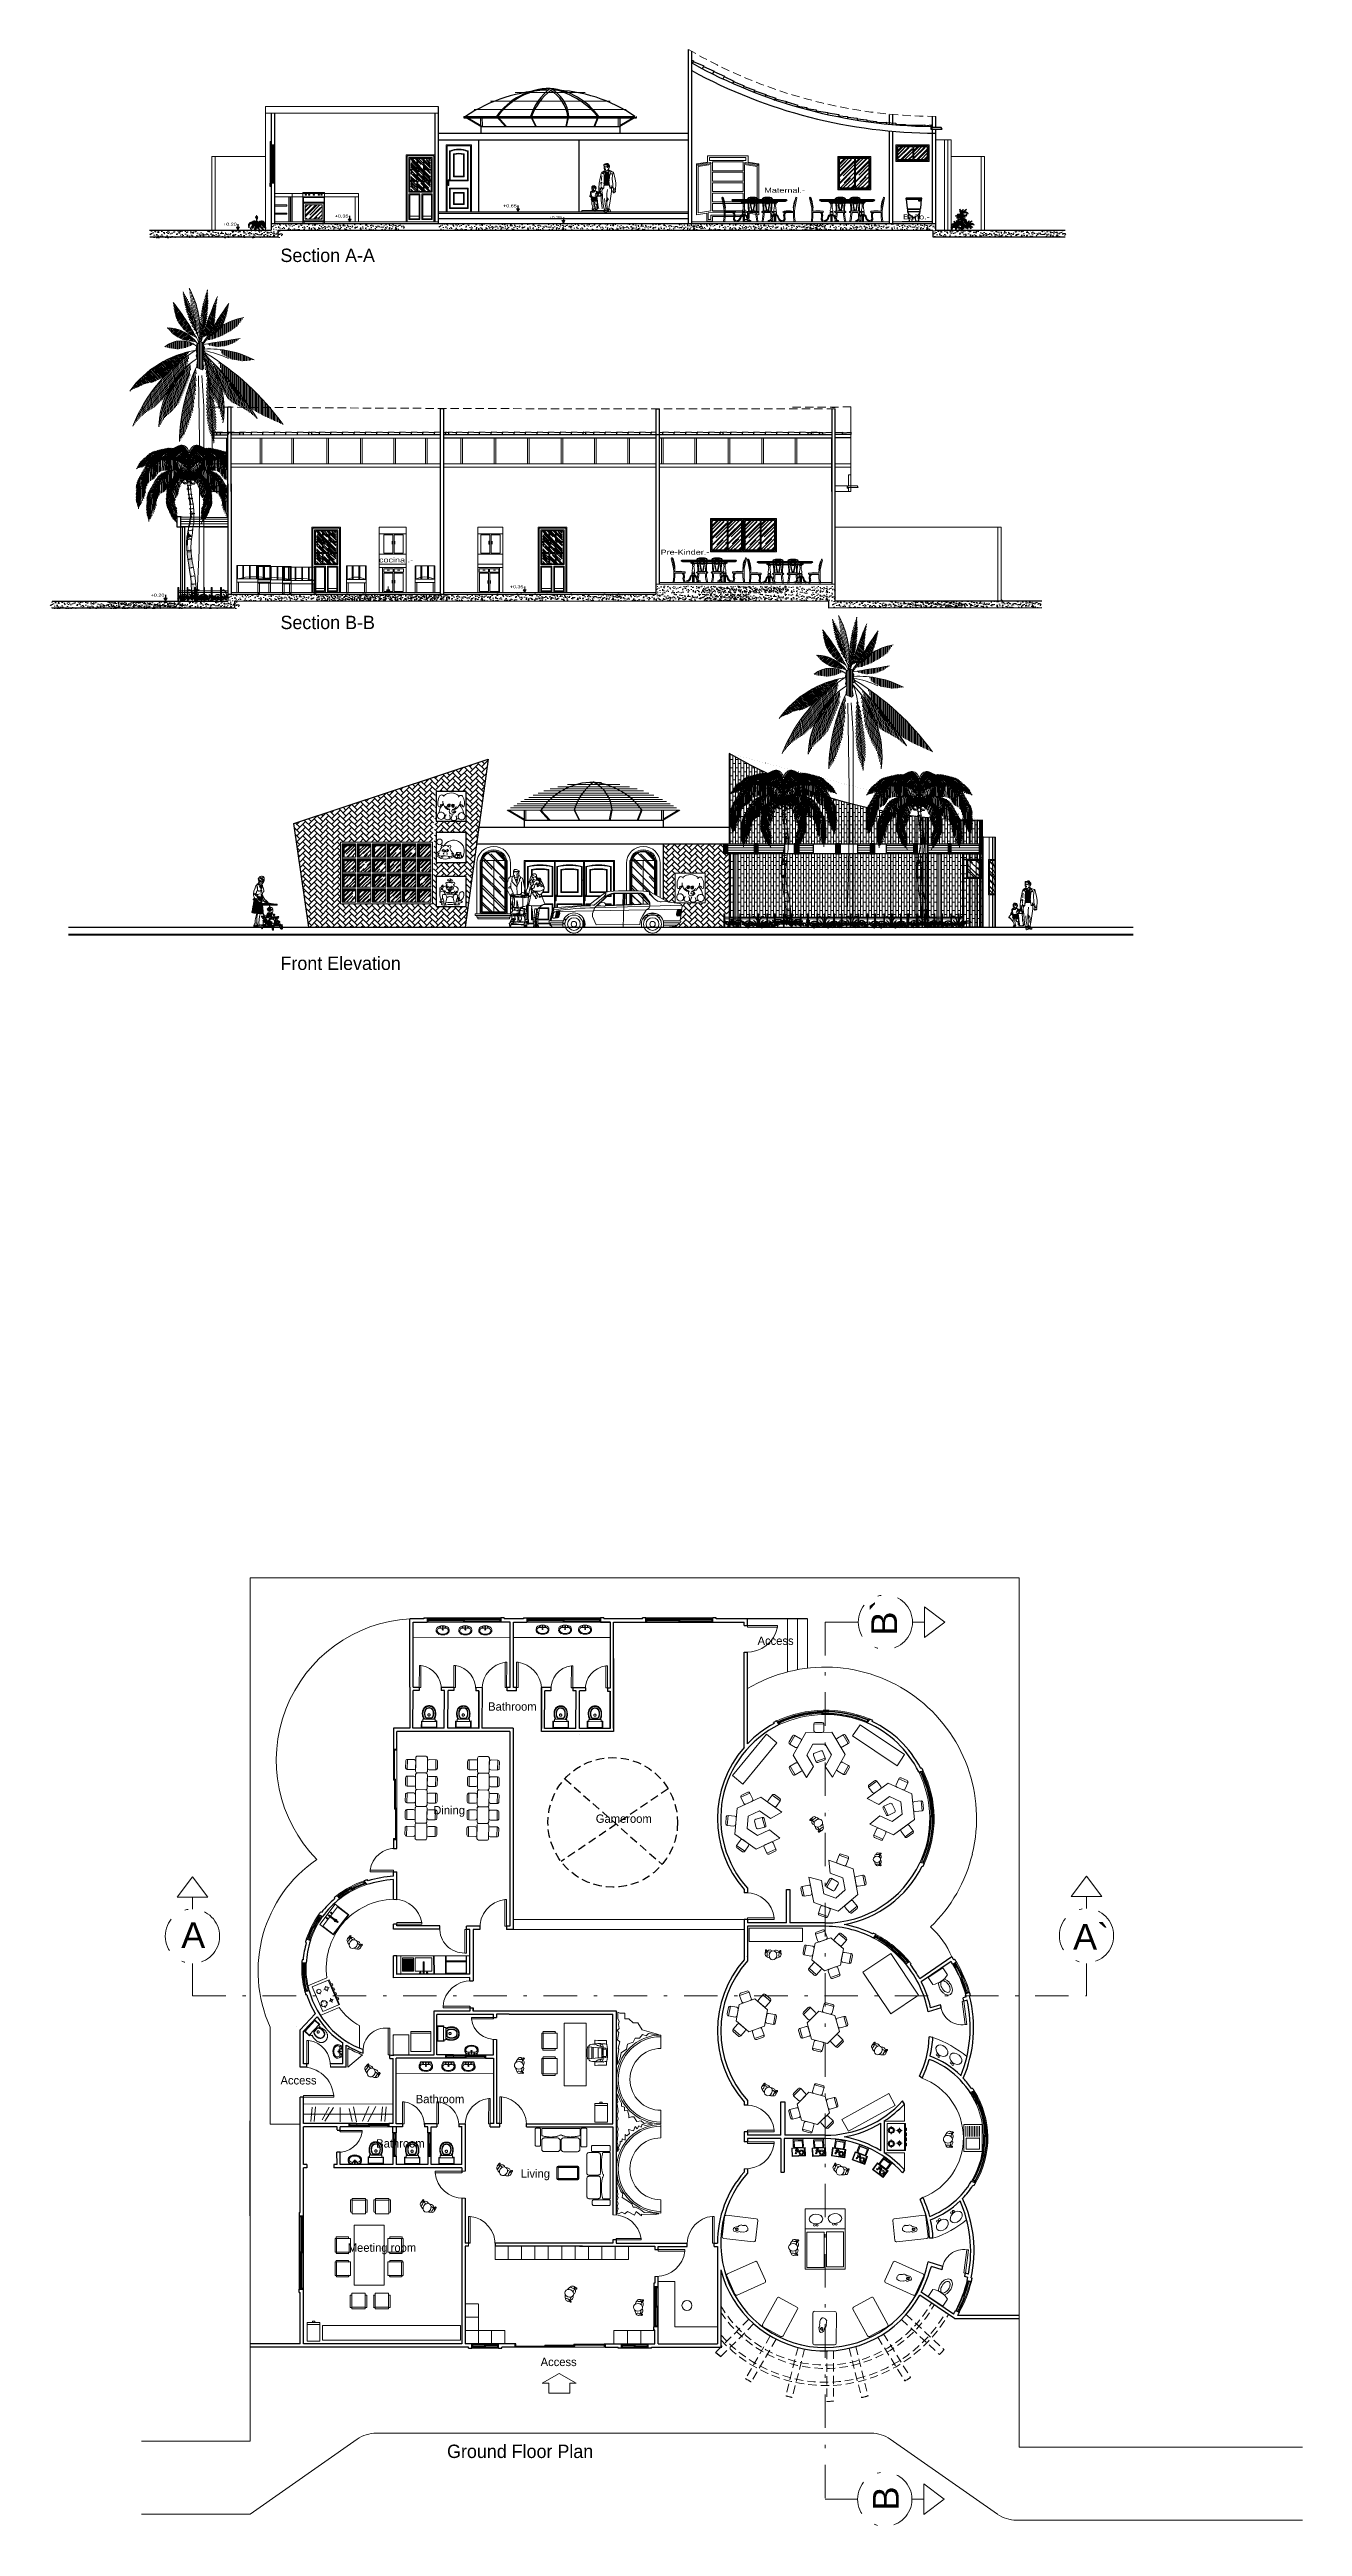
# Model space of a CAD drawing. Header units: inches. Extents: x 17.6 to 55, y 11.8 to 85.9.
import ezdxf
from ezdxf.enums import TextEntityAlignment as Align

# ---------------------------------------------------------------- set-up
doc = ezdxf.new("R2010")
doc.units = ezdxf.units.IN
doc.header["$MEASUREMENT"] = 0
for name, pattern in [('ACAD_ISO12W100', [21, 12, -3, 0, -3, 0, -3]), ('HIDDEN', [0.375, 0.25, -0.125]), ('NASCOSTA', [0.375, 0.25, -0.125]), ('TRAZO_Y_PUNTO', [1, 0.5, -0.25, 0, -0.25])]:
    doc.linetypes.add(name, pattern=pattern)
for name, color, linetype in [('01-Text 1 100', 250, 'Continuous'), ('01-Text 1 100 int', 250, 'Continuous'), ('3', 7, 'Continuous'), ('4', 7, 'Continuous'), ('6', 7, 'Continuous'), ('8', 3, 'Continuous')]:
    doc.layers.add(name, color=color, linetype=linetype)
for name, color, linetype, lineweight in [('1', 23, 'Continuous', 18), ('2', 7, 'Continuous', 5), ('5', 254, 'Continuous', 20), ('7', 254, 'Continuous', 25), ('SEGMENTED 1 100', 253, 'Continuous', 35), ('VEGETACION', 86, 'Continuous', 13), ('WALL 1 100', 250, 'Continuous', 30)]:
    doc.layers.add(name, color=color, linetype=linetype, lineweight=lineweight)
for name, color, linetype, lineweight, true_color in [('CUT 1 100', 7, 'ACAD_ISO12W100', 5, 0x2e2e2e), ('DOOR WINDOW 1 100', 7, 'Continuous', 15, 0x666666), ('FURNITURE F 1 100', 7, 'Continuous', 13, 0x93979a), ('HATCH F 1 100', 7, 'Continuous', 0, 0xc9c9c9)]:
    doc.layers.add(name, color=color, linetype=linetype, lineweight=lineweight, true_color=true_color)
doc.layers.add('TREE G 1 100', color=7, linetype='Continuous', lineweight=9, true_color=0xbed3d5, transparency=0.6)
doc.styles.add('SS Projects_100_notes', font='bahnschrift.ttf', dxfattribs={"height": 0.4})
doc.styles.add('SS Projects_100_notes_interior', font='bahnschrift.ttf', dxfattribs={"height": 0.25})
doc.styles.add('style1', font='arial.ttf')
pattern_1 = [(90, (-1398.88951, -763.15725), (-0.08129016, 5e-18), []), (180, (-1398.88951, -763.15725), (-0.08129016, -0.12192), [0.08129016, -0.08129016])]
pattern_2 = [(45, (-1398.889508, -763.157248), (-0.01249999998, 0.01249999998), [])]
pattern_3 = [(180, (-1398.88951, -763.15725), (-7e-18, -0.070710678), [])]
pattern_4 = [(45, (-1398.88951, -763.15725), (0.107763073, 0.287368196), [1.905, -0.254, 0.635, -0.127]), (45, (-1398.81497, -762.99291), (-0.209239968, 0.029634845), [0.381, -0.04191, 0.762, -0.09525]), (45, (-1398.92094, -763.036015), (0.4068056023, 0.5271410343), [1.016, -0.1778, 0.508, -0.127])]
pattern_5 = [(45, (-1398.88951, -763.15725), (2e-17, 0.1724209175), [0.36576, -0.12192]), (135, (-1398.8033, -763.07104), (2e-17, 0.1724209175), [0.36576, -0.12192])]
pattern_6 = [(5, (0, 0), (0.0138842124, -0.01654656), [0.00225, -0.02475]), (310, (0, 0), (0.0130130445, 0.018899765), [0.0018, -0.0198]), (55.451444, (0.001157, -0.001379), (0.0268972566, 0.002353205), [0.001912206, -0.0210342634]), (1.1842, (0.004243, 0.004243), (0.019128413, -0.026150802), [0.003375, -0.037125]), (51.635635, (0.005837, 0.002063), (0.04049135, 0.000837002), [0.00286831, -0.031551413]), (306.184164, (0.004243, 0.004243), (0.04049135, 0.000837002), [0.0027, -0.0297]), (336, (0.005303, 0.00106), (0.0041214743, -0.021203147), [0.00225, -0.02475]), (281, (0.005303, 0.00106), (0.020544253, 0.010221258), [0.0018, -0.0198]), (26.451445, (0.005647, -0.000706), (0.024665727, -0.010981889), [0.0019122057, -0.0210342634]), (352.5, (0, 0), (0.0073196945, 0.00680379556), [0, -0.01956, 0, -0.0201, 0, -0.019875]), (322.5, (0, 0), (0.0139472835, 0.0027861883), [0, -0.01146, 0, -0.01911, 0, -0.007575]), (282.5, (-0.0047305, 0.0047305), (0.01084562285, -0.011802545), [0, -0.0075, 0, -0.0234, 0, -0.03105]), (272.5, (-0.006852, 0.006852), (0.0144947942, -0.0102476995), [0, -0.00975, 0, -0.01554, 0, -0.02205])]

msp = doc.modelspace()

# ---------------------------------------------------------------- texts
at = {"layer": '01-Text 1 100', "char_height": 0.4, "attachment_point": 1, "style": 'SS Projects_100_notes'}
for s, insert in [('Section A-A', (24.47, 79.958)), ('Section B-B', (24.47, 68.98)), ('Front Elevation', (24.47, 58.787)), ('Ground Floor Plan', (29.451, 14.287))]:
    msp.add_mtext_dynamic_manual_height_columns(s, width=372.45027, gutter_width=450, heights=[0], dxfattribs=dict(at, insert=insert))
at = {"layer": '01-Text 1 100 int', "char_height": 0.25, "attachment_point": 1, "style": 'SS Projects_100_notes_interior'}
for s, insert in [('Access', (38.736, 38.453)), ('Bathroom', (30.68, 36.486)), ('Dining', (29.04, 33.387)), ('Gameroom', (33.899, 33.132)), ('Access', (24.471, 25.308)), ('Bathroom', (28.516, 24.747)), ('Bathroom', (27.332, 23.421)), ('Living', (31.654, 22.518)), ('Meeting room', (26.483, 20.303)), ('Access', (32.249, 16.886))]:
    msp.add_mtext_dynamic_manual_height_columns(s, width=372.45027, gutter_width=450, heights=[0.303], dxfattribs=dict(at, insert=insert))
at = {"layer": '2', "lineweight": 15, "style": 'style1', "width": 1.28939}
msp.add_text('Baño.-', height=0.15, dxfattribs=at).set_placement((43.485, 80.984), align=Align.TOP_CENTER)
at = {"layer": 'CUT 1 100', "color": 18, "linetype": 'TRAZO_Y_PUNTO', "lineweight": 0, "ltscale": 2, "true_color": 0x000000, "style": 'style1'}
for s, height, p in [('B`', 0.7717, (42.909, 38.482)), ('B', 0.772, (42.957, 12.317))]:
    msp.add_text(s, height=height, rotation=90, dxfattribs=at).set_placement(p)
for s, height, p in [('A', 0.772, (21.502, 29.138)), ('A`', 0.7717, (48.17, 29.089))]:
    msp.add_text(s, height=height, dxfattribs=at).set_placement(p)
at = {"layer": 'FURNITURE F 1 100', "style": 'style1', "width": 1.28939}
for s, height, p in [('Maternal.-', 0.15, (39.546, 81.779)), ('cocina .-', 0.15, (27.926, 70.724)), ('Pre-Kinder.-', 0.15, (36.565, 70.956)), ('+0.35', 0.09, (31.531, 69.893))]:
    msp.add_text(s, height=height, dxfattribs=at).set_placement(p, align=Align.TOP_CENTER)
at = {"layer": 'WALL 1 100', "lineweight": 5, "style": 'style1', "width": 1.28939}
msp.add_text('+0.35', height=0.09, dxfattribs=at).set_placement((26.298, 80.979), align=Align.TOP_CENTER)
at = {"layer": 'WALL 1 100', "lineweight": 15, "style": 'style1', "width": 1.28939}
for s, p in [('+0.65', (31.331, 81.284)), ('+0.35', (32.688, 80.931)), ('+0.20', (22.958, 80.732)), ('+0.20', (20.795, 69.641))]:
    msp.add_text(s, height=0.09, dxfattribs=at).set_placement(p, align=Align.TOP_CENTER)

# ---------------------------------------------------------------- blocks, each defined once
blk = doc.blocks.new('BABY')
at = {"layer": 'HATCH F 1 100'}
for points in [[(-0.139, 0.242), (-0.146, 0.201), (-0.146, 0.179), (-0.127, 0.144), (-0.122, 0.116), (-0.108, 0.074), (-0.113, 0.059), (-0.089, 0.029), (-0.069, 0.025)], [(0.029, 0.365), (-0.005, 0.424), (-0.044, 0.439), (-0.081, 0.419), (-0.112, 0.391), (-0.115, 0.364), (-0.12, 0.287), (-0.108, 0.274), (-0.139, 0.242)], [(-0.079, 0.36), (-0.066, 0.376), (-0.042, 0.365), (-0.026, 0.366), (-0.007, 0.354), (-0.008, 0.325), (-0.021, 0.297), (-0.021, 0.297)], [(-0.079, 0.351), (-0.06, 0.348), (-0.074, 0.339), (-0.077, 0.325), (-0.071, 0.309), (-0.065, 0.292), (-0.044, 0.285), (-0.026, 0.291), (-0.014, 0.304), (-0.008, 0.322)], [(-0.069, 0.025), (-0.06, 0.011), (-0.06, 0.011)], [(-0.061, 0.307), (-0.057, 0.308), (-0.044, 0.308)], [(-0.06, 0.011), (-0.019, -0.001), (0.019, 0.001), (0.045, 0.011), (0.06, 0.042), (0.073, 0.069), (0.077, 0.14), (0.059, 0.205)], [(-0.039, 0.351), (-0.026, 0.346), (-0.036, 0.342)], [(0.059, 0.205), (0.063, 0.225), (0.038, 0.268), (0.038, 0.296), (0.051, 0.315), (0.029, 0.365)]]:
    blk.add_lwpolyline(points, dxfattribs=at)
blk = doc.blocks.new('COLCHONETA')
for p, q in [((-1, 0.3), (-1, -0.3)), ((-0.05, 0.35), (-0.95, 0.35)), ((0, -0.3), (0, 0.3)), ((-0.95, -0.35), (-0.05, -0.35))]:
    blk.add_line(p, q)
for centre, start, end in [((-0.95, 0.3), 90, 180), ((-0.05, 0.3), 0, 90), ((-0.95, -0.3), 180, 270), ((-0.05, -0.3), 270, 0)]:
    blk.add_arc(centre, 0.05, start, end)
blk = doc.blocks.new('EDUCADORA PLANTA')
at = {"layer": 'HATCH F 1 100'}
for p, q in [((-0.186, 0.209), (-0.194, 0.134)), ((-0.186, 0.209), (-0.161, 0.209)), ((-0.161, 0.209), (-0.15, 0.185)), ((-0.068, 0.185), (-0.15, 0.185)), ((0.15, 0.185), (0.068, 0.185)), ((0.161, 0.209), (0.15, 0.185)), ((0.186, 0.209), (0.161, 0.209)), ((0.186, 0.209), (0.194, 0.134))]:
    blk.add_line(p, q, dxfattribs=at)
for centre, radius, start, end in [((-0.136, 0.129), 0.0578, 103.94142, 256.05858), ((-0.173, 0.219), 0.0164, 322.28061, 217.71939), ((-0.075, 0.154), 0.0812, 50.44505, 157.43682), ((-0.376, 0.129), 0.233, 346.05858, 13.94142), ((0, 0.288), 0.262, 235.105, 255.16589), ((0.075, 0.154), 0.0812, 22.56318, 129.55495), ((0, 0.288), 0.262, 284.83411, 304.895), ((0.376, 0.129), 0.233, 166.05858, 193.94142), ((0.136, 0.129), 0.0578, 283.94142, 76.05858), ((0.173, 0.219), 0.0164, 322.28061, 217.71939)]:
    blk.add_arc(centre, radius, start, end, dxfattribs=at)
blk.add_ellipse((0, 0.11), major_axis=(0, 0.11), ratio=0.84054, dxfattribs=at)
blk = doc.blocks.new('PERIQUERA')
at = {"color": 0}
for p, q in [((-0.2, 0.5), (-0.2, 0.25)), ((0.2, 0.5), (-0.2, 0.5)), ((-0.2, 0.25), (0.2, 0.25)), ((-0.185, 0.5), (-0.185, 0.25)), ((0.185, 0.485), (-0.17, 0.485)), ((-0.17, 0.485), (-0.17, 0.265)), ((-0.17, 0.265), (0.185, 0.265)), ((0.15, 0.25), (-0.15, 0.25)), ((-0.15, 0.2), (-0.15, 0.085)), ((-0.15, 0.03), (-0.15, 0.005)), ((-0.145, 0.215), (-0.145, 0.035)), ((-0.145, 0.035), (0.145, 0.035)), ((-0.145, 0), (0.145, 0)), ((-0.125, 0.22), (-0.14, 0.22)), ((-0.13, 0.235), (-0.13, 0.25)), ((-0.12, 0.215), (-0.12, 0.035)), ((-0.11, 0.24), (-0.11, 0.25)), ((-0.11, 0.24), (0.11, 0.24)), ((-0.11, 0.045), (0.11, 0.045)), ((0.11, 0.24), (0.11, 0.25)), ((0.12, 0.035), (0.12, 0.215)), ((0.14, 0.22), (0.125, 0.22)), ((0.13, 0.235), (0.13, 0.25)), ((0.145, 0.035), (0.145, 0.215)), ((0.15, 0.085), (0.15, 0.2)), ((0.15, 0.005), (0.15, 0.03)), ((0.185, 0.265), (0.185, 0.485)), ((0.2, 0.25), (0.2, 0.5))]:
    blk.add_line(p, q, dxfattribs=at)
for centre, radius in [((-0.08, 0.397), 0.075), ((-0.08, 0.397), 0.0462), ((0.043, 0.328), 0.05), ((0.043, 0.328), 0.02), ((0.086, 0.405), 0.02)]:
    blk.add_circle(centre, radius, dxfattribs=at)
for centre, radius, start, end in [((-0.11, 0.2), 0.04, 90, 180), ((-0.11, 0.085), 0.04, 180, 208.95502), ((-0.145, 0.03), 0.005, 90, 180), ((-0.145, 0.005), 0.005, 180, 270), ((-0.14, 0.215), 0.005, 90, 180), ((-0.125, 0.215), 0.005, 0, 90), ((-0.11, 0.085), 0.04, 255.52249, 270), ((0.11, 0.2), 0.04, 0, 90), ((0.11, 0.085), 0.04, 270, 284.47751), ((0.125, 0.215), 0.005, 90, 180), ((0.14, 0.215), 0.005, 0, 90), ((0.11, 0.085), 0.04, 331.04498, 0), ((0.145, 0.03), 0.005, 0, 90), ((0.145, 0.005), 0.005, 270, 0)]:
    blk.add_arc(centre, radius, start, end, dxfattribs=at)
blk = doc.blocks.new('INODORO')
for p, q in [((0.001, 0.26), (-0.001, -0.26)), ((0.001, 0.26), (0.253, 0.26)), ((-0.001, -0.26), (0.249, -0.26))]:
    blk.add_line(p, q)
for points in [[(0.296, 0.099, -0.056703), (0.332, 0.128, -0.077439), (0.415, 0.164, -0.064563), (0.522, 0.177, -0.064563)], [(0.522, 0.177, -0.064563), (0.629, 0.163, -0.077439), (0.712, 0.127, -0.107172), (0.772, 0.067, -0.145183), (0.79, 0.006, -0.145183), (0.772, -0.055, -0.107172), (0.711, -0.115, -0.077439), (0.629, -0.151, -0.064563), (0.521, -0.165, -0.064563), (0.414, -0.151, -0.077439), (0.331, -0.115, -0.054876), (0.297, -0.087, -0.145183)]]:
    blk.add_lwpolyline(points, format="xyb")
blk.add_lwpolyline([(0.514, 0.12, -0.057328), (0.592, 0.111, -0.071023), (0.652, 0.088, -0.106326), (0.696, 0.048, -0.159945), (0.709, 0.01, -0.159945), (0.696, -0.028, -0.106326), (0.652, -0.068, -0.071023), (0.592, -0.091, -0.057328), (0.513, -0.1, -0.057328), (0.435, -0.091, -0.071023), (0.375, -0.067, -0.106326), (0.33, -0.028, -0.159945), (0.318, 0.011, -0.159945), (0.33, 0.049, -0.106326), (0.375, 0.088, -0.071023), (0.435, 0.111, -0.057328)], format="xyb", close=True)
blk.add_arc((-0.315, 0), 0.625, 335.20263, 24.57131)
blk = doc.blocks.new('MESA COMEDOR')
for p, q in [((0.099, 0.012), (-0.099, -0.012)), ((-0.207, -0.377), (-0.178, -0.625)), ((0.234, -0.275), (-0.164, -0.321)), ((0.155, -0.032), (-0.143, -0.067)), ((-0.143, -0.067), (-0.12, -0.266)), ((-0.123, -0.669), (0.274, -0.622)), ((-0.064, -0.31), (0.134, -0.286)), ((0.178, -0.231), (0.155, -0.032)), ((0.318, -0.567), (0.289, -0.318))]:
    blk.add_line(p, q)
for centre, start, end in [((0.105, -0.038), 6.69746, 96.69746), ((-0.158, -0.371), 96.69746, 186.69746), ((-0.129, -0.619), 186.69746, 276.69746), ((-0.093, -0.061), 96.69746, 186.69746), ((-0.07, -0.26), 186.69746, 276.69746), ((0.128, -0.237), 276.69746, 6.69746), ((0.239, -0.324), 6.69746, 96.69746), ((0.269, -0.573), 276.69746, 6.69746)]:
    blk.add_arc(centre, 0.05, start, end)
blk = doc.blocks.new('TARJA ESCAMOCHE')
for p, q in [((-0.197, -0.734), (0, 0)), ((-0.197, -0.734), (0, 0)), ((0, 0), (0.493, -0.132)), ((0.296, -0.866), (-0.197, -0.734)), ((-0.096, -0.745), (-0.006, -0.407)), ((0.002, -0.378), (0.093, -0.04)), ((0.093, -0.04), (0.474, -0.143)), ((0.474, -0.143), (0.285, -0.848)), ((0.493, -0.132), (0.296, -0.866)), ((0.38, -0.495), (0.38, -0.495)), ((0.285, -0.848), (-0.096, -0.745))]:
    blk.add_line(p, q)
blk.add_lwpolyline([(0.268, -0.48), (-0.07, -0.39), (-0.063, -0.361), (0.275, -0.451)], close=True)
for centre in [(-0.071, -0.479), (-0.019, -0.284)]:
    blk.add_circle(centre, 0.02)
for start, end in [(186.5121, 323.4879), (7.53839, 142.46161)]:
    blk.add_arc((0.189, -0.444), 0.04, start, end)
blk = doc.blocks.new('TARJA CON MESA DE APOYO')
at = {"layer": 'FURNITURE F 1 100'}
for p, q in [((-0.218, 1.944), (-0.616, 1.899)), ((-0.616, 1.899), (-0.549, 1.303)), ((-0.586, 1.902), (-0.519, 1.306)), ((-0.181, 1.344), (-0.248, 1.94)), ((-0.151, 1.347), (-0.218, 1.944)), ((-0.151, 1.347), (-0.698, 1.286)), ((-0.698, 1.283), (-0.547, -0.061)), ((-0.149, 1.328), (-0.696, 1.266)), ((-0.112, 0.994), (-0.658, 0.932)), ((-0.109, 0.974), (-0.656, 0.912)), ((-0.594, 0.867), (-0.197, 0.912)), ((-0.538, 0.37), (-0.594, 0.867)), ((-0.549, 1.303), (-0.151, 1.347)), ((-0.197, 0.912), (-0.171, 0.681)), ((0, 0), (-0.151, 1.347)), ((-0.547, -0.061), (0, 0)), ((-0.141, 0.415), (-0.538, 0.37)), ((-0.533, 0.321), (-0.135, 0.365)), ((-0.496, -0.008), (-0.533, 0.321)), ((-0.098, 0.037), (-0.496, -0.008)), ((-0.493, 0.325), (-0.456, -0.003)), ((-0.463, 0.328), (-0.426, 0)), ((-0.433, 0.332), (-0.396, 0.003)), ((-0.403, 0.335), (-0.367, 0.007)), ((-0.374, 0.338), (-0.337, 0.01)), ((-0.344, 0.342), (-0.307, 0.013)), ((-0.314, 0.345), (-0.277, 0.017)), ((-0.284, 0.348), (-0.247, 0.02)), ((-0.254, 0.352), (-0.218, 0.023)), ((-0.225, 0.355), (-0.188, 0.027)), ((-0.195, 0.359), (-0.158, 0.03)), ((-0.167, 0.651), (-0.141, 0.415)), ((-0.165, 0.362), (-0.128, 0.034)), ((-0.135, 0.365), (-0.098, 0.037))]:
    blk.add_line(p, q, dxfattribs=at)
blk.add_lwpolyline([(-0.448, 0.65), (-0.1, 0.689), (-0.097, 0.659), (-0.445, 0.62)], close=True, dxfattribs=at)
for centre in [(-0.132, 0.772), (-0.11, 0.572)]:
    blk.add_circle(centre, 0.02, dxfattribs=at)
blk = doc.blocks.new('MESA COMEDOR MULTIPLE')
for p, q in [((-0.893, 0.395), (-0.793, 0.568)), ((-0.874, 0.327), (-0.725, 0.587)), ((-0.701, 0.227), (-0.874, 0.327)), ((-0.389, 0.669), (-0.777, -0.004)), ((-0.725, 0.587), (-0.551, 0.487)), ((-0.533, 0.419), (-0.633, 0.246)), ((-0.389, 0.669), (-0.172, 0.344)), ((-0.172, 0.344), (-0.373, -0.004)), ((0.102, 0.194), (-0.181, 0.094)), ((-0.181, 0.094), (-0.115, -0.094)), ((0.038, 0.225), (-0.151, 0.158)), ((0.168, 0.006), (0.102, 0.194)), ((0.388, 0.669), (0.171, 0.344)), ((0.372, -0.003), (0.171, 0.344)), ((0.776, -0.003), (0.388, 0.669)), ((0.532, 0.419), (0.632, 0.246)), ((0.724, 0.588), (0.55, 0.488)), ((0.7, 0.228), (0.874, 0.328)), ((0.874, 0.328), (0.724, 0.588)), ((0.892, 0.396), (0.792, 0.569)), ((-0.792, -0.577), (-0.892, -0.404)), ((-0.874, -0.336), (-0.701, -0.235)), ((-0.724, -0.595), (-0.874, -0.336)), ((-0.777, -0.004), (-0.388, -0.676)), ((-0.551, -0.495), (-0.724, -0.595)), ((-0.632, -0.254), (-0.532, -0.427)), ((-0.388, -0.676), (0.388, -0.676)), ((-0.373, -0.004), (-0.186, -0.326)), ((-0.186, -0.326), (0.186, -0.326)), ((-0.15, -0.926), (-0.15, -0.726)), ((-0.1, -0.676), (0.1, -0.676)), ((-0.051, -0.125), (0.138, -0.058)), ((0.15, -0.726), (0.15, -0.926)), ((0.186, -0.326), (0.372, -0.003)), ((0.388, -0.676), (0.776, -0.003)), ((0.633, -0.253), (0.532, -0.426)), ((0.551, -0.494), (0.724, -0.595)), ((0.874, -0.335), (0.701, -0.235)), ((0.724, -0.595), (0.874, -0.335)), ((0.792, -0.576), (0.892, -0.403)), ((0.15, -0.926), (-0.15, -0.926)), ((0.1, -0.976), (-0.1, -0.976))]:
    blk.add_line(p, q)
for centre, start, end in [((-0.849, 0.37), 150.13016, 240.13016), ((-0.75, 0.543), 60.13016, 150.13016), ((-0.676, 0.27), 240.13016, 330.13016), ((-0.576, 0.444), 330.13016, 60.13016), ((-0.134, 0.111), 109.43867, 199.43867), ((0.055, 0.177), 19.43867, 109.43867), ((0.121, -0.011), 289.43867, 19.43867), ((0.575, 0.444), 120, 210), ((0.675, 0.271), 210, 300), ((0.749, 0.544), 30, 120), ((0.849, 0.371), 300, 30), ((-0.849, -0.379), 120.06508, 210.06508), ((-0.749, -0.552), 210.06508, 300.06508), ((-0.676, -0.279), 30.06508, 120.06508), ((-0.576, -0.452), 300.06508, 30.06508), ((-0.1, -0.726), 90, 180), ((-0.067, -0.078), 199.43867, 289.43867), ((0.1, -0.726), 0, 90), ((0.576, -0.451), 149.93492, 239.93492), ((0.676, -0.278), 59.93492, 149.93492), ((0.749, -0.551), 239.93492, 329.93492), ((0.849, -0.378), 329.93492, 59.93492), ((-0.1, -0.926), 180, 270), ((0.1, -0.926), 270, 0)]:
    blk.add_arc(centre, 0.05, start, end)
blk = doc.blocks.new('MESA PARA LACTANTES')
for p, q in [((-0.585, 1.186), (-0.685, 1.013)), ((-0.517, 1.204), (-0.667, 0.945)), ((-0.667, 0.945), (-0.493, 0.845)), ((-0.343, 1.104), (-0.517, 1.204)), ((-0.25, 1.166), (-0.5, 0.733)), ((-0.425, 0.863), (-0.325, 1.036)), ((0.25, 1.166), (-0.25, 1.166)), ((-0.15, 1.416), (-0.15, 1.216)), ((0.15, 1.416), (-0.15, 1.416)), ((0.1, 1.466), (-0.1, 1.466)), ((-0.1, 1.166), (0.1, 1.166)), ((0.15, 1.216), (0.15, 1.416)), ((0.5, 0.733), (0.25, 1.166)), ((0.325, 1.036), (0.425, 0.863)), ((0.517, 1.204), (0.343, 1.104)), ((0.493, 0.845), (0.667, 0.945)), ((0.667, 0.945), (0.517, 1.204)), ((0.685, 1.013), (0.585, 1.186)), ((-0.585, 0.28), (-0.685, 0.453)), ((-0.667, 0.521), (-0.493, 0.621)), ((-0.517, 0.262), (-0.667, 0.521)), ((-0.343, 0.362), (-0.517, 0.262)), ((-0.5, 0.733), (-0.25, 0.3)), ((-0.425, 0.603), (-0.325, 0.43)), ((-0.25, 0.3), (0.25, 0.3)), ((-0.15, 0.05), (-0.15, 0.25)), ((0.15, 0.05), (-0.15, 0.05)), ((-0.1, 0.3), (0.1, 0.3)), ((0.1, 0), (-0.1, 0)), ((0.15, 0.25), (0.15, 0.05)), ((0.25, 0.3), (0.5, 0.733)), ((0.325, 0.43), (0.425, 0.603)), ((0.517, 0.262), (0.343, 0.362)), ((0.493, 0.621), (0.667, 0.521)), ((0.667, 0.521), (0.517, 0.262)), ((0.685, 0.453), (0.585, 0.28))]:
    blk.add_line(p, q)
for centre, start, end in [((-0.642, 0.988), 150, 240), ((-0.542, 1.161), 60, 150), ((-0.468, 0.888), 240, 330), ((-0.368, 1.061), 330, 60), ((-0.1, 1.416), 90, 180), ((-0.1, 1.216), 180, 270), ((0.1, 1.416), 0, 90), ((0.1, 1.216), 270, 0), ((0.368, 1.061), 120, 210), ((0.468, 0.888), 210, 300), ((0.542, 1.161), 30, 120), ((0.642, 0.988), 300, 30), ((-0.642, 0.478), 120, 210), ((-0.542, 0.305), 210, 300), ((-0.468, 0.578), 30, 120), ((-0.368, 0.405), 300, 30), ((-0.1, 0.25), 90, 180), ((-0.1, 0.05), 180, 270), ((0.1, 0.25), 0, 90), ((0.1, 0.05), 270, 0), ((0.368, 0.405), 150, 240), ((0.468, 0.578), 60, 150), ((0.542, 0.305), 240, 330), ((0.642, 0.478), 330, 60)]:
    blk.add_arc(centre, 0.05, start, end)
blk = doc.blocks.new('A4')
at = {"layer": 'TREE G 1 100'}
for centre, radius, start, end in [((0, -0.09), 0.0878, 62.1384, 173.3149), ((0.04, 0.08), 0.0911, 161.0667, 266.4037), ((-0.05, 0.02), 0.0878, 338.147, 89.3234), ((0.13, -0.02), 0.0911, 66.8071, 172.1441), ((0.07, 0.07), 0.0878, 243.8874, 355.0638), ((-0.05, 0.01), 0.0911, 245.0581, 350.3951), ((0.11, -0.06), 0.0878, 144.6671, 255.8435), ((0.01, -0.1), 0.0911, 327.5868, 72.9238)]:
    blk.add_arc(centre, radius, start, end, dxfattribs=at)
blk = doc.blocks.new('*X34')
at = {"color": 0}
for p, q in [((18.594, 10.222), (18.599, 10.227)), ((18.597, 10.196), (18.607, 10.207)), ((18.6, 10.171), (18.616, 10.187)), ((18.603, 10.146), (18.624, 10.167)), ((18.606, 10.121), (18.633, 10.147)), ((18.609, 10.096), (18.641, 10.127)), ((18.612, 10.07), (18.649, 10.107)), ((18.615, 10.045), (18.657, 10.087)), ((18.618, 10.02), (18.665, 10.067)), ((18.621, 9.995), (18.674, 10.047)), ((18.625, 9.97), (18.681, 10.027)), ((18.627, 9.943), (18.689, 10.006)), ((18.628, 9.917), (18.697, 9.986)), ((18.63, 9.89), (18.705, 9.965)), ((18.632, 9.864), (18.713, 9.945)), ((18.634, 9.837), (18.72, 9.924)), ((18.638, 9.813), (18.728, 9.903)), ((18.642, 9.789), (18.736, 9.883)), ((18.646, 9.764), (18.743, 9.862)), ((18.651, 9.741), (18.751, 9.841)), ((18.659, 9.721), (18.758, 9.82)), ((18.666, 9.7), (18.765, 9.799)), ((18.674, 9.679), (18.772, 9.778)), ((18.685, 9.662), (18.779, 9.757)), ((18.698, 9.647), (18.787, 9.736)), ((18.712, 9.632), (18.794, 9.714)), ((18.725, 9.617), (18.801, 9.693)), ((18.742, 9.606), (18.807, 9.672)), ((18.762, 9.598), (18.814, 9.65)), ((18.781, 9.589), (18.821, 9.629)), ((18.801, 9.58), (18.828, 9.607)), ((18.82, 9.571), (18.834, 9.585)), ((18.839, 9.562), (18.841, 9.564))]:
    blk.add_line(p, q, dxfattribs=at)
blk = doc.blocks.new('*X33')
at = {"color": 0}
for p, q in [((18.767, 10.281), (18.752, 10.296)), ((18.763, 10.314), (18.754, 10.322)), ((18.758, 10.346), (18.756, 10.348)), ((18.784, 10.151), (18.747, 10.188)), ((18.788, 10.118), (18.747, 10.16)), ((18.793, 10.085), (18.747, 10.131)), ((18.78, 10.183), (18.748, 10.215)), ((18.797, 10.053), (18.748, 10.102)), ((18.776, 10.216), (18.749, 10.243)), ((18.801, 10.02), (18.749, 10.073)), ((18.771, 10.248), (18.75, 10.27)), ((18.806, 9.988), (18.751, 10.043)), ((18.81, 9.955), (18.753, 10.012)), ((18.814, 9.922), (18.755, 9.981)), ((18.819, 9.89), (18.759, 9.95)), ((18.823, 9.857), (18.762, 9.918)), ((18.827, 9.825), (18.767, 9.885)), ((18.832, 9.792), (18.772, 9.852)), ((18.836, 9.759), (18.778, 9.818)), ((18.84, 9.727), (18.785, 9.783)), ((18.845, 9.694), (18.792, 9.747)), ((18.849, 9.662), (18.801, 9.71)), ((18.853, 9.629), (18.81, 9.672)), ((18.858, 9.596), (18.821, 9.633)), ((18.862, 9.564), (18.833, 9.593)), ((18.866, 9.531), (18.846, 9.551)), ((18.87, 9.499), (18.861, 9.508))]:
    blk.add_line(p, q, dxfattribs=at)
blk = doc.blocks.new('*X32')
at = {"color": 0}
for p, q in [((19.009, 10.281), (19.05, 10.296)), ((19.021, 10.307), (19.053, 10.319)), ((19.033, 10.333), (19.055, 10.341)), ((19.047, 10.359), (19.058, 10.363)), ((18.89, 9.855), (18.982, 9.889)), ((18.893, 9.877), (18.989, 9.912)), ((18.896, 9.9), (18.994, 9.936)), ((18.9, 9.923), (19, 9.959)), ((18.904, 9.945), (19.006, 9.982)), ((18.908, 9.968), (19.011, 10.006)), ((18.913, 9.991), (19.017, 10.029)), ((18.918, 10.014), (19.023, 10.052)), ((18.924, 10.038), (19.026, 10.075)), ((18.93, 10.061), (19.028, 10.097)), ((18.936, 10.085), (19.031, 10.119)), ((18.944, 10.109), (19.033, 10.141)), ((18.951, 10.133), (19.035, 10.163)), ((18.959, 10.157), (19.037, 10.185)), ((18.968, 10.181), (19.04, 10.208)), ((18.977, 10.206), (19.042, 10.23)), ((18.987, 10.231), (19.045, 10.252)), ((18.998, 10.256), (19.047, 10.274)), ((18.88, 9.703), (18.936, 9.723)), ((18.88, 9.681), (18.929, 9.699)), ((18.88, 9.66), (18.921, 9.675)), ((18.881, 9.724), (18.944, 9.747)), ((18.881, 9.639), (18.914, 9.651)), ((18.882, 9.746), (18.951, 9.771)), ((18.882, 9.618), (18.906, 9.627)), ((18.883, 9.767), (18.957, 9.795)), ((18.883, 9.597), (18.899, 9.603)), ((18.884, 9.789), (18.964, 9.818)), ((18.884, 9.576), (18.888, 9.578)), ((18.886, 9.811), (18.97, 9.842)), ((18.888, 9.833), (18.976, 9.865))]:
    blk.add_line(p, q, dxfattribs=at)
blk = doc.blocks.new('*X31')
at = {"color": 0}
for p, q in [((19.155, 10.302), (19.16, 10.307)), ((18.996, 9.832), (19.075, 9.911)), ((19.011, 9.875), (19.09, 9.954)), ((19.025, 9.918), (19.103, 9.995)), ((19.04, 9.96), (19.114, 10.035)), ((19.054, 10.003), (19.123, 10.072)), ((19.068, 10.046), (19.132, 10.109)), ((19.083, 10.089), (19.139, 10.144)), ((19.097, 10.131), (19.145, 10.179)), ((19.112, 10.174), (19.15, 10.212)), ((19.126, 10.217), (19.154, 10.245)), ((19.141, 10.26), (19.158, 10.276)), ((18.924, 9.618), (18.947, 9.642)), ((18.938, 9.661), (18.984, 9.707)), ((18.953, 9.704), (19.014, 9.765)), ((18.967, 9.746), (19.038, 9.817)), ((18.982, 9.789), (19.058, 9.866))]:
    blk.add_line(p, q, dxfattribs=at)
blk = doc.blocks.new('*X30')
at = {"color": 0}
for p, q in [((19.227, 9.793), (19.135, 9.885)), ((19.239, 9.809), (19.146, 9.902)), ((19.248, 9.828), (19.158, 9.918)), ((19.257, 9.848), (19.17, 9.935)), ((19.266, 9.867), (19.181, 9.952)), ((19.275, 9.886), (19.193, 9.968)), ((19.283, 9.907), (19.205, 9.985)), ((19.289, 9.929), (19.217, 10.001)), ((19.294, 9.952), (19.229, 10.017)), ((19.3, 9.974), (19.241, 10.034)), ((19.306, 9.996), (19.253, 10.05)), ((19.31, 10.02), (19.265, 10.066)), ((19.314, 10.045), (19.277, 10.082)), ((19.317, 10.071), (19.29, 10.098)), ((19.32, 10.096), (19.302, 10.113)), ((19.323, 10.121), (19.315, 10.129)), ((18.948, 9.563), (18.943, 9.567)), ((18.966, 9.572), (18.953, 9.585)), ((18.985, 9.582), (18.963, 9.604)), ((19.004, 9.591), (18.973, 9.622)), ((19.023, 9.601), (18.984, 9.64)), ((19.042, 9.61), (18.994, 9.658)), ((19.061, 9.62), (19.004, 9.676)), ((19.076, 9.632), (19.015, 9.694)), ((19.092, 9.645), (19.025, 9.712)), ((19.107, 9.658), (19.036, 9.729)), ((19.122, 9.671), (19.047, 9.747)), ((19.138, 9.684), (19.057, 9.764)), ((19.153, 9.697), (19.068, 9.782)), ((19.166, 9.712), (19.079, 9.799)), ((19.178, 9.728), (19.09, 9.816)), ((19.191, 9.744), (19.101, 9.834)), ((19.203, 9.76), (19.112, 9.851)), ((19.215, 9.777), (19.124, 9.868))]:
    blk.add_line(p, q, dxfattribs=at)
blk = doc.blocks.new('*X28')
at = {"color": 0}
for p, q in [((18.405, 10.11), (18.41, 10.117)), ((18.409, 10.085), (18.422, 10.1)), ((18.414, 10.059), (18.434, 10.083)), ((18.419, 10.034), (18.445, 10.065)), ((18.423, 10.008), (18.457, 10.048)), ((18.429, 9.983), (18.469, 10.031)), ((18.435, 9.96), (18.48, 10.014)), ((18.441, 9.936), (18.492, 9.996)), ((18.448, 9.913), (18.503, 9.979)), ((18.454, 9.89), (18.515, 9.962)), ((18.462, 9.867), (18.526, 9.944)), ((18.47, 9.846), (18.538, 9.927)), ((18.478, 9.824), (18.549, 9.909)), ((18.486, 9.803), (18.561, 9.892)), ((18.494, 9.781), (18.572, 9.875)), ((18.502, 9.76), (18.584, 9.857)), ((18.51, 9.738), (18.595, 9.84)), ((18.524, 9.724), (18.607, 9.822)), ((18.539, 9.71), (18.618, 9.805)), ((18.553, 9.696), (18.63, 9.787)), ((18.568, 9.682), (18.641, 9.77)), ((18.582, 9.669), (18.652, 9.752)), ((18.598, 9.656), (18.664, 9.735)), ((18.614, 9.644), (18.675, 9.717)), ((18.63, 9.633), (18.687, 9.7)), ((18.647, 9.621), (18.698, 9.682)), ((18.663, 9.609), (18.709, 9.664)), ((18.681, 9.599), (18.721, 9.647)), ((18.699, 9.59), (18.732, 9.629)), ((18.718, 9.581), (18.743, 9.611)), ((18.737, 9.572), (18.755, 9.594)), ((18.755, 9.564), (18.766, 9.576)), ((18.774, 9.555), (18.777, 9.558))]:
    blk.add_line(p, q, dxfattribs=at)
blk = doc.blocks.new('*X27')
at = {"color": 0}
for p, q in [((18.18, 9.863), (18.18, 9.887)), ((18.2, 9.834), (18.2, 9.883)), ((18.22, 9.806), (18.22, 9.878)), ((18.24, 9.777), (18.24, 9.873)), ((18.26, 9.754), (18.26, 9.867)), ((18.28, 9.74), (18.28, 9.861)), ((18.3, 9.725), (18.3, 9.855)), ((18.32, 9.71), (18.32, 9.848)), ((18.34, 9.696), (18.34, 9.84)), ((18.36, 9.681), (18.36, 9.832)), ((18.38, 9.668), (18.38, 9.824)), ((18.4, 9.658), (18.4, 9.814)), ((18.42, 9.647), (18.42, 9.805)), ((18.44, 9.636), (18.44, 9.795)), ((18.46, 9.625), (18.46, 9.784)), ((18.48, 9.615), (18.48, 9.773)), ((18.5, 9.604), (18.5, 9.76)), ((18.52, 9.593), (18.52, 9.748)), ((18.54, 9.585), (18.54, 9.734)), ((18.56, 9.577), (18.56, 9.72)), ((18.58, 9.569), (18.58, 9.706)), ((18.6, 9.562), (18.6, 9.69)), ((18.62, 9.554), (18.62, 9.673)), ((18.64, 9.546), (18.64, 9.656)), ((18.66, 9.539), (18.66, 9.637)), ((18.68, 9.531), (18.68, 9.618)), ((18.7, 9.528), (18.7, 9.597)), ((18.72, 9.526), (18.72, 9.575)), ((18.74, 9.523), (18.74, 9.552)), ((18.76, 9.52), (18.76, 9.527))]:
    blk.add_line(p, q, dxfattribs=at)
blk = doc.blocks.new('*X26')
at = {"color": 0}
for p, q in [((18.22, 9.542), (18.22, 9.546)), ((18.24, 9.528), (18.24, 9.543)), ((18.26, 9.514), (18.26, 9.539)), ((18.28, 9.501), (18.28, 9.536)), ((18.3, 9.487), (18.3, 9.533)), ((18.32, 9.474), (18.32, 9.529)), ((18.34, 9.466), (18.34, 9.526)), ((18.36, 9.458), (18.36, 9.523)), ((18.38, 9.451), (18.38, 9.519)), ((18.4, 9.443), (18.4, 9.516)), ((18.42, 9.436), (18.42, 9.513)), ((18.44, 9.428), (18.44, 9.509)), ((18.46, 9.424), (18.46, 9.506)), ((18.48, 9.421), (18.48, 9.503)), ((18.5, 9.419), (18.5, 9.5)), ((18.52, 9.417), (18.52, 9.496)), ((18.54, 9.415), (18.54, 9.493)), ((18.56, 9.412), (18.56, 9.49)), ((18.58, 9.41), (18.58, 9.487)), ((18.6, 9.411), (18.6, 9.484)), ((18.62, 9.414), (18.62, 9.48)), ((18.64, 9.418), (18.64, 9.477)), ((18.66, 9.422), (18.66, 9.474)), ((18.68, 9.425), (18.68, 9.471)), ((18.7, 9.429), (18.7, 9.468)), ((18.72, 9.432), (18.72, 9.465)), ((18.74, 9.449), (18.74, 9.462))]:
    blk.add_line(p, q, dxfattribs=at)
blk = doc.blocks.new('*X16')
at = {"color": 0}
for p, q in [((18, 9.192), (18, 9.203)), ((18.02, 9.19), (18.02, 9.212)), ((18.04, 9.187), (18.04, 9.222)), ((18.06, 9.183), (18.06, 9.231)), ((18.08, 9.179), (18.08, 9.24)), ((18.1, 9.176), (18.1, 9.249)), ((18.12, 9.175), (18.12, 9.257)), ((18.14, 9.174), (18.14, 9.265)), ((18.16, 9.173), (18.16, 9.272)), ((18.18, 9.172), (18.18, 9.28)), ((18.2, 9.176), (18.2, 9.287)), ((18.22, 9.18), (18.22, 9.294)), ((18.24, 9.183), (18.24, 9.3)), ((18.26, 9.187), (18.26, 9.306)), ((18.28, 9.191), (18.28, 9.312)), ((18.3, 9.194), (18.3, 9.318)), ((18.32, 9.197), (18.32, 9.323)), ((18.34, 9.2), (18.34, 9.328)), ((18.36, 9.203), (18.36, 9.333)), ((18.38, 9.214), (18.38, 9.337)), ((18.4, 9.226), (18.4, 9.341)), ((18.42, 9.237), (18.42, 9.345)), ((18.44, 9.248), (18.44, 9.349)), ((18.46, 9.258), (18.46, 9.353)), ((18.48, 9.268), (18.48, 9.356)), ((18.5, 9.282), (18.5, 9.359)), ((18.52, 9.302), (18.52, 9.361)), ((18.54, 9.345), (18.54, 9.364))]:
    blk.add_line(p, q, dxfattribs=at)
blk = doc.blocks.new('*X15')
at = {"color": 0}
for p, q in [((18.84, 9.032), (18.84, 9.477)), ((18.86, 9.036), (18.86, 9.49)), ((18.88, 9.044), (18.88, 9.496)), ((18.9, 9.053), (18.9, 9.479)), ((18.8, 9.28), (18.8, 9.319)), ((18.82, 9.265), (18.82, 9.429)), ((18.82, 9.212), (18.82, 9.222)), ((18.82, 9.052), (18.82, 9.065)), ((18.92, 9.061), (18.92, 9.459)), ((18.94, 9.339), (18.94, 9.402)), ((18.94, 9.244), (18.94, 9.271))]:
    blk.add_line(p, q, dxfattribs=at)
blk = doc.blocks.new('*X29')
at = {"color": 0}
for p, q in [((18.965, 9.489), (18.954, 9.5)), ((18.99, 9.492), (18.967, 9.516)), ((19.015, 9.496), (18.98, 9.531)), ((19.038, 9.5), (18.994, 9.545)), ((19.062, 9.505), (19.008, 9.559)), ((19.085, 9.511), (19.023, 9.573)), ((19.108, 9.516), (19.038, 9.586)), ((19.131, 9.521), (19.054, 9.598)), ((19.154, 9.526), (19.07, 9.61)), ((19.178, 9.531), (19.087, 9.622)), ((19.197, 9.54), (19.104, 9.633)), ((19.215, 9.55), (19.122, 9.644)), ((19.234, 9.56), (19.14, 9.654)), ((19.252, 9.57), (19.158, 9.663)), ((19.27, 9.58), (19.178, 9.672)), ((19.288, 9.59), (19.198, 9.681)), ((19.304, 9.602), (19.218, 9.689)), ((19.321, 9.614), (19.239, 9.696)), ((19.337, 9.626), (19.261, 9.702)), ((19.351, 9.641), (19.283, 9.708)), ((19.364, 9.655), (19.306, 9.713)), ((19.378, 9.67), (19.33, 9.717)), ((19.391, 9.685), (19.355, 9.721)), ((19.405, 9.7), (19.381, 9.723)), ((19.418, 9.715), (19.408, 9.725))]:
    blk.add_line(p, q, dxfattribs=at)
blk = doc.blocks.new('*X25')
at = {"color": 0}
for p, q in [((19.02, 9.434), (19.02, 9.472)), ((19.04, 9.426), (19.04, 9.48)), ((19.06, 9.417), (19.06, 9.488)), ((19.08, 9.409), (19.08, 9.494)), ((19.1, 9.4), (19.1, 9.499)), ((19.12, 9.393), (19.12, 9.503)), ((19.14, 9.389), (19.14, 9.506)), ((19.16, 9.385), (19.16, 9.508)), ((19.18, 9.381), (19.18, 9.51)), ((19.2, 9.378), (19.2, 9.51)), ((19.22, 9.374), (19.22, 9.509)), ((19.24, 9.37), (19.24, 9.507)), ((19.26, 9.372), (19.26, 9.504)), ((19.28, 9.374), (19.28, 9.5)), ((19.3, 9.377), (19.3, 9.496)), ((19.32, 9.379), (19.32, 9.49)), ((19.34, 9.382), (19.34, 9.483)), ((19.36, 9.384), (19.36, 9.474)), ((19.38, 9.387), (19.38, 9.465)), ((19, 9.443), (19, 9.462)), ((19.4, 9.389), (19.4, 9.454)), ((19.42, 9.395), (19.42, 9.442)), ((19.44, 9.401), (19.44, 9.428)), ((19.46, 9.406), (19.46, 9.412))]:
    blk.add_line(p, q, dxfattribs=at)
blk = doc.blocks.new('*X17')
at = {"color": 0}
for p, q in [((19.058, 9.323), (19.064, 9.329)), ((19.071, 9.307), (19.086, 9.323)), ((19.083, 9.291), (19.108, 9.318)), ((19.096, 9.276), (19.13, 9.312)), ((19.109, 9.261), (19.151, 9.306)), ((19.123, 9.245), (19.173, 9.299)), ((19.137, 9.232), (19.194, 9.293)), ((19.152, 9.219), (19.215, 9.286)), ((19.167, 9.206), (19.236, 9.279)), ((19.183, 9.192), (19.256, 9.272)), ((19.196, 9.178), (19.277, 9.264)), ((19.209, 9.162), (19.297, 9.256)), ((19.222, 9.146), (19.317, 9.248)), ((19.234, 9.131), (19.336, 9.24)), ((19.247, 9.115), (19.356, 9.232)), ((19.26, 9.1), (19.375, 9.223)), ((19.276, 9.087), (19.394, 9.214)), ((19.291, 9.074), (19.413, 9.205)), ((19.307, 9.062), (19.432, 9.196)), ((19.322, 9.049), (19.451, 9.187)), ((19.338, 9.036), (19.469, 9.177)), ((19.353, 9.024), (19.487, 9.167)), ((19.369, 9.011), (19.505, 9.157)), ((19.384, 8.998), (19.523, 9.147)), ((19.399, 8.985), (19.541, 9.137)), ((19.415, 8.972), (19.558, 9.126)), ((19.43, 8.959), (19.576, 9.116)), ((19.446, 8.947), (19.593, 9.105)), ((19.461, 8.934), (19.61, 9.094)), ((19.477, 8.922), (19.627, 9.082)), ((19.494, 8.911), (19.643, 9.071)), ((19.511, 8.899), (19.66, 9.059)), ((19.528, 8.888), (19.676, 9.047)), ((19.544, 8.876), (19.692, 9.035)), ((19.562, 8.867), (19.708, 9.023)), ((19.581, 8.858), (19.724, 9.011)), ((19.6, 8.849), (19.74, 8.998)), ((19.62, 8.84), (19.755, 8.986)), ((19.639, 8.831), (19.771, 8.973)), ((19.658, 8.822), (19.786, 8.96)), ((19.68, 8.817), (19.801, 8.947)), ((19.704, 8.813), (19.816, 8.933)), ((19.728, 8.81), (19.831, 8.92)), ((19.75, 8.804), (19.845, 8.906)), ((19.772, 8.798), (19.859, 8.892)), ((19.793, 8.792), (19.874, 8.878)), ((19.815, 8.786), (19.888, 8.864)), ((19.836, 8.779), (19.902, 8.849)), ((19.854, 8.768), (19.915, 8.835)), ((19.872, 8.758), (19.929, 8.82)), ((19.89, 8.748), (19.942, 8.805)), ((19.909, 8.74), (19.956, 8.79)), ((19.93, 8.733), (19.969, 8.774)), ((19.95, 8.725), (19.981, 8.759)), ((19.97, 8.718), (19.994, 8.743)), ((19.99, 8.709), (20.007, 8.727)), ((20.007, 8.698), (20.019, 8.711)), ((20.024, 8.687), (20.031, 8.695)), ((20.042, 8.677), (20.043, 8.679))]:
    blk.add_line(p, q, dxfattribs=at)
blk = doc.blocks.new('*X24')
at = {"color": 0}
for p, q in [((18.773, 8.535), (18.723, 8.672)), ((18.773, 8.594), (18.727, 8.72)), ((18.773, 8.652), (18.731, 8.768)), ((18.773, 8.71), (18.735, 8.815)), ((18.773, 8.769), (18.739, 8.863)), ((18.767, 8.843), (18.743, 8.911)), ((18.759, 8.924), (18.747, 8.958)), ((18.751, 9.005), (18.751, 9.006)), ((18.741, 8.097), (18.688, 8.243)), ((18.748, 8.135), (18.692, 8.291)), ((18.756, 8.173), (18.696, 8.338)), ((18.762, 8.214), (18.7, 8.386)), ((18.765, 8.264), (18.703, 8.434)), ((18.768, 8.314), (18.707, 8.481)), ((18.771, 8.364), (18.711, 8.529)), ((18.773, 8.418), (18.715, 8.577)), ((18.773, 8.477), (18.719, 8.624)), ((18.663, 7.844), (18.656, 7.861)), ((18.673, 7.875), (18.66, 7.909)), ((18.683, 7.905), (18.664, 7.957)), ((18.694, 7.935), (18.668, 8.004)), ((18.705, 7.963), (18.672, 8.052)), ((18.715, 7.991), (18.676, 8.1)), ((18.726, 8.021), (18.68, 8.147)), ((18.734, 8.059), (18.684, 8.195)), ((18.653, 7.813), (18.652, 7.814))]:
    blk.add_line(p, q, dxfattribs=at)
blk = doc.blocks.new('*X23')
at = {"color": 0}
for p, q in [((18.681, 8.999), (18.671, 9.057)), ((18.69, 9.065), (18.687, 9.079)), ((18.519, 8.306), (18.455, 8.668)), ((18.533, 8.341), (18.469, 8.703)), ((18.547, 8.376), (18.484, 8.736)), ((18.561, 8.411), (18.498, 8.768)), ((18.575, 8.447), (18.513, 8.799)), ((18.59, 8.482), (18.528, 8.829)), ((18.604, 8.517), (18.544, 8.857)), ((18.616, 8.564), (18.559, 8.885)), ((18.626, 8.623), (18.575, 8.912)), ((18.635, 8.682), (18.59, 8.938)), ((18.645, 8.742), (18.606, 8.963)), ((18.655, 8.801), (18.622, 8.988)), ((18.664, 8.867), (18.638, 9.012)), ((18.672, 8.933), (18.655, 9.035)), ((18.389, 8.005), (18.348, 8.24)), ((18.402, 8.048), (18.357, 8.305)), ((18.415, 8.091), (18.367, 8.363)), ((18.427, 8.134), (18.378, 8.416)), ((18.442, 8.164), (18.39, 8.464)), ((18.458, 8.192), (18.402, 8.51)), ((18.473, 8.22), (18.415, 8.553)), ((18.489, 8.248), (18.428, 8.593)), ((18.504, 8.276), (18.441, 8.631)), ((18.365, 7.91), (18.337, 8.074)), ((18.354, 7.861), (18.339, 7.945)), ((18.377, 7.959), (18.341, 8.165))]:
    blk.add_line(p, q, dxfattribs=at)
blk = doc.blocks.new('*X22')
at = {"color": 0}
for p, q in [((18.597, 8.879), (18.581, 9.06)), ((18.613, 8.924), (18.599, 9.079)), ((18.627, 8.99), (18.618, 9.098)), ((18.642, 9.052), (18.636, 9.117)), ((18.658, 9.102), (18.655, 9.136)), ((18.673, 9.152), (18.673, 9.154)), ((18.254, 8.438), (18.235, 8.656)), ((18.273, 8.448), (18.253, 8.68)), ((18.292, 8.459), (18.271, 8.703)), ((18.312, 8.469), (18.289, 8.725)), ((18.331, 8.48), (18.307, 8.748)), ((18.35, 8.491), (18.325, 8.77)), ((18.368, 8.507), (18.344, 8.792)), ((18.387, 8.523), (18.362, 8.814)), ((18.406, 8.539), (18.38, 8.835)), ((18.424, 8.555), (18.398, 8.857)), ((18.442, 8.581), (18.416, 8.878)), ((18.46, 8.609), (18.435, 8.899)), ((18.478, 8.638), (18.453, 8.92)), ((18.495, 8.666), (18.471, 8.94)), ((18.513, 8.695), (18.489, 8.961)), ((18.53, 8.729), (18.508, 8.981)), ((18.547, 8.763), (18.526, 9.001)), ((18.564, 8.797), (18.544, 9.021)), ((18.58, 8.837), (18.563, 9.04)), ((17.951, 8.235), (17.949, 8.249)), ((17.969, 8.25), (17.967, 8.277)), ((17.988, 8.265), (17.985, 8.304)), ((18.007, 8.28), (18.002, 8.331)), ((18.026, 8.295), (18.02, 8.358)), ((18.044, 8.31), (18.038, 8.384)), ((18.063, 8.325), (18.056, 8.411)), ((18.082, 8.338), (18.073, 8.436)), ((18.101, 8.349), (18.091, 8.462)), ((18.12, 8.361), (18.109, 8.487)), ((18.139, 8.372), (18.127, 8.512)), ((18.158, 8.384), (18.145, 8.537)), ((18.177, 8.396), (18.163, 8.561)), ((18.197, 8.406), (18.181, 8.585)), ((18.216, 8.417), (18.199, 8.609)), ((18.235, 8.427), (18.217, 8.633)), ((17.932, 8.22), (17.932, 8.221))]:
    blk.add_line(p, q, dxfattribs=at)
blk = doc.blocks.new('*X21')
at = {"color": 0}
for p, q in [((18.42, 8.825), (18.42, 9.058)), ((18.44, 8.855), (18.44, 9.073)), ((18.46, 8.886), (18.46, 9.088)), ((18.48, 8.922), (18.48, 9.102)), ((18.5, 8.962), (18.5, 9.117)), ((18.52, 9.002), (18.52, 9.131)), ((18.54, 9.059), (18.54, 9.145)), ((18.56, 9.127), (18.56, 9.159)), ((17.96, 8.341), (17.96, 8.658)), ((17.98, 8.352), (17.98, 8.678)), ((18, 8.363), (18, 8.698)), ((18.02, 8.381), (18.02, 8.717)), ((18.04, 8.399), (18.04, 8.736)), ((18.06, 8.417), (18.06, 8.755)), ((18.08, 8.435), (18.08, 8.774)), ((18.1, 8.453), (18.1, 8.792)), ((18.12, 8.471), (18.12, 8.81)), ((18.14, 8.488), (18.14, 8.828)), ((18.16, 8.504), (18.16, 8.846)), ((18.18, 8.52), (18.18, 8.863)), ((18.2, 8.537), (18.2, 8.881)), ((18.22, 8.553), (18.22, 8.898)), ((18.24, 8.575), (18.24, 8.915)), ((18.26, 8.601), (18.26, 8.931)), ((18.28, 8.626), (18.28, 8.948)), ((18.3, 8.652), (18.3, 8.964)), ((18.32, 8.677), (18.32, 8.98)), ((18.34, 8.703), (18.34, 8.996)), ((18.36, 8.733), (18.36, 9.012)), ((18.38, 8.763), (18.38, 9.027)), ((18.4, 8.794), (18.4, 9.043)), ((17.6, 8.163), (17.6, 8.251)), ((17.62, 8.172), (17.62, 8.277)), ((17.64, 8.181), (17.64, 8.302)), ((17.66, 8.191), (17.66, 8.326)), ((17.68, 8.199), (17.68, 8.351)), ((17.7, 8.208), (17.7, 8.375)), ((17.72, 8.217), (17.72, 8.398)), ((17.74, 8.226), (17.74, 8.422)), ((17.76, 8.235), (17.76, 8.445)), ((17.78, 8.244), (17.78, 8.467)), ((17.8, 8.253), (17.8, 8.49)), ((17.82, 8.264), (17.82, 8.512)), ((17.84, 8.275), (17.84, 8.534)), ((17.86, 8.286), (17.86, 8.555)), ((17.88, 8.297), (17.88, 8.576)), ((17.9, 8.308), (17.9, 8.597)), ((17.92, 8.319), (17.92, 8.618)), ((17.94, 8.33), (17.94, 8.638)), ((17.52, 8.127), (17.52, 8.145)), ((17.54, 8.136), (17.54, 8.172)), ((17.56, 8.145), (17.56, 8.199)), ((17.58, 8.154), (17.58, 8.225))]:
    blk.add_line(p, q, dxfattribs=at)
blk = doc.blocks.new('*X19')
at = {"color": 0}
for p, q in [((18.943, 8.957), (18.957, 9.035)), ((18.943, 8.841), (18.971, 9.002)), ((18.947, 8.751), (18.986, 8.968)), ((18.955, 8.68), (19, 8.933)), ((18.963, 8.61), (19.014, 8.897)), ((18.971, 8.541), (19.028, 8.861)), ((18.98, 8.472), (19.041, 8.823)), ((18.988, 8.404), (19.055, 8.784)), ((18.999, 8.353), (19.068, 8.745)), ((19.012, 8.311), (19.081, 8.704)), ((19.025, 8.269), (19.094, 8.661)), ((19.038, 8.228), (19.107, 8.618)), ((19.051, 8.189), (19.119, 8.572)), ((19.065, 8.151), (19.131, 8.526)), ((19.079, 8.113), (19.143, 8.477)), ((19.092, 8.076), (19.154, 8.426)), ((19.106, 8.038), (19.165, 8.373)), ((19.12, 8), (19.175, 8.317)), ((19.135, 7.971), (19.185, 8.258)), ((19.151, 7.946), (19.195, 8.195)), ((19.167, 7.922), (19.203, 8.128)), ((19.183, 7.898), (19.211, 8.055)), ((19.199, 7.873), (19.217, 7.975)), ((19.215, 7.849), (19.221, 7.886))]:
    blk.add_line(p, q, dxfattribs=at)
blk = doc.blocks.new('*X20')
at = {"color": 0}
for p, q in [((19.029, 9.139), (19.029, 9.145)), ((19.039, 9.02), (19.048, 9.13)), ((19.05, 8.92), (19.067, 9.114)), ((19.067, 8.88), (19.086, 9.098)), ((19.083, 8.84), (19.104, 9.081)), ((19.1, 8.799), (19.123, 9.064)), ((19.116, 8.757), (19.141, 9.046)), ((19.132, 8.714), (19.16, 9.027)), ((19.149, 8.672), (19.178, 9.008)), ((19.165, 8.632), (19.196, 8.989)), ((19.182, 8.594), (19.215, 8.968)), ((19.199, 8.555), (19.233, 8.947)), ((19.215, 8.516), (19.251, 8.925)), ((19.232, 8.477), (19.269, 8.902)), ((19.25, 8.449), (19.287, 8.878)), ((19.268, 8.429), (19.305, 8.854)), ((19.286, 8.408), (19.323, 8.828)), ((19.305, 8.388), (19.341, 8.801)), ((19.323, 8.367), (19.358, 8.773)), ((19.341, 8.347), (19.376, 8.743)), ((19.36, 8.33), (19.393, 8.712)), ((19.378, 8.313), (19.41, 8.68)), ((19.397, 8.296), (19.427, 8.645)), ((19.415, 8.279), (19.444, 8.609)), ((19.434, 8.262), (19.461, 8.569)), ((19.453, 8.246), (19.477, 8.527)), ((19.471, 8.227), (19.493, 8.481)), ((19.489, 8.199), (19.509, 8.431)), ((19.506, 8.171), (19.524, 8.375)), ((19.524, 8.142), (19.539, 8.31)), ((19.542, 8.114), (19.552, 8.232)), ((19.559, 8.086), (19.563, 8.125))]:
    blk.add_line(p, q, dxfattribs=at)
blk = doc.blocks.new('*X18')
at = {"color": 0}
for p, q in [((19.069, 9.209), (19.079, 9.267)), ((19.08, 9.16), (19.097, 9.254)), ((19.093, 9.119), (19.115, 9.241)), ((19.107, 9.082), (19.133, 9.227)), ((19.121, 9.046), (19.151, 9.214)), ((19.136, 9.011), (19.169, 9.2)), ((19.15, 8.977), (19.187, 9.186)), ((19.165, 8.946), (19.204, 9.171)), ((19.182, 8.927), (19.222, 9.157)), ((19.199, 8.908), (19.24, 9.142)), ((19.216, 8.889), (19.257, 9.127)), ((19.233, 8.871), (19.275, 9.112)), ((19.248, 8.844), (19.293, 9.096)), ((19.264, 8.816), (19.31, 9.081)), ((19.279, 8.788), (19.328, 9.065)), ((19.295, 8.764), (19.345, 9.048)), ((19.311, 8.742), (19.363, 9.032)), ((19.328, 8.72), (19.38, 9.015)), ((19.344, 8.699), (19.397, 8.998)), ((19.361, 8.679), (19.414, 8.981)), ((19.378, 8.659), (19.432, 8.963)), ((19.395, 8.639), (19.449, 8.946)), ((19.412, 8.62), (19.466, 8.928)), ((19.429, 8.603), (19.483, 8.909)), ((19.446, 8.587), (19.5, 8.891)), ((19.464, 8.57), (19.517, 8.872)), ((19.481, 8.553), (19.534, 8.852)), ((19.499, 8.536), (19.551, 8.833)), ((19.516, 8.52), (19.568, 8.813)), ((19.533, 8.503), (19.584, 8.792)), ((19.551, 8.487), (19.601, 8.772)), ((19.568, 8.471), (19.618, 8.751)), ((19.586, 8.455), (19.634, 8.729)), ((19.603, 8.438), (19.651, 8.708)), ((19.621, 8.422), (19.667, 8.686)), ((19.638, 8.408), (19.683, 8.663)), ((19.657, 8.397), (19.7, 8.64)), ((19.675, 8.385), (19.716, 8.617)), ((19.693, 8.374), (19.732, 8.593)), ((19.712, 8.363), (19.748, 8.569)), ((19.73, 8.351), (19.764, 8.544)), ((19.748, 8.338), (19.78, 8.519)), ((19.766, 8.326), (19.796, 8.494)), ((19.784, 8.313), (19.811, 8.468)), ((19.802, 8.299), (19.827, 8.441)), ((19.82, 8.284), (19.842, 8.414)), ((19.837, 8.269), (19.858, 8.386)), ((19.855, 8.254), (19.873, 8.357)), ((19.872, 8.237), (19.888, 8.328)), ((19.889, 8.218), (19.903, 8.298)), ((19.906, 8.199), (19.918, 8.268)), ((19.923, 8.18), (19.933, 8.237)), ((19.94, 8.16), (19.948, 8.205)), ((19.957, 8.139), (19.962, 8.172)), ((19.973, 8.118), (19.977, 8.138)), ((19.99, 8.098), (19.991, 8.103))]:
    blk.add_line(p, q, dxfattribs=at)
blk = doc.blocks.new('MANIJA')
for p, q in [((-0.011, 0.086), (0.009, 0.086)), ((-0.011, 0.086), (-0.011, -0.084)), ((-0.011, 0.066), (0.009, 0.066)), ((-0.011, 0.056), (0.009, 0.056)), ((0.009, 0.086), (0.009, -0.084)), ((-0.011, -0.054), (0.009, -0.054)), ((-0.011, -0.064), (0.009, -0.064)), ((-0.011, -0.084), (0.009, -0.084))]:
    blk.add_line(p, q)
blk = doc.blocks.new('INODOR-FRENT')
at = {"layer": '8', "color": 251}
blk.add_line((0.178, 0.292), (-0.178, 0.292), dxfattribs=at)
at = {"layer": '8', "color": 8}
blk.add_lwpolyline([(0.235, 0.673, 0.414214), (0.241, 0.68), (0.241, 0.686, 0.414214), (0.229, 0.699), (-0.229, 0.699, 0.414214), (-0.241, 0.686), (-0.241, 0.68, 0.414214), (-0.235, 0.673)], format="xyb", close=True, dxfattribs=at)
for points in [[(-0.229, 0.673), (-0.205, 0.405, 0.389031), (-0.18, 0.381), (0.18, 0.381, 0.389031), (0.205, 0.405), (0.229, 0.673)], [(-0.074, 0.164, -0.228503), (-0.051, 0.089), (-0.07, 0), (0.07, 0), (0.051, 0.089, -0.228503), (0.074, 0.164)]]:
    blk.add_lwpolyline(points, format="xyb", dxfattribs=at)
at = {"layer": '8', "color": 9}
blk.add_lwpolyline([(0.178, 0.292, -0.236068), (0.051, 0.153, 0.414214), (0.025, 0.127, -0.5), (-0.025, 0.127, 0.414214), (-0.051, 0.153, -0.236068), (-0.178, 0.292), (-0.178, 0.356, -0.414214), (-0.165, 0.369), (0.165, 0.369, -0.414214), (0.178, 0.356)], format="xyb", close=True, dxfattribs=at)
at = {"layer": '8', "color": 251}
for points in [[(-0.166, 0.26), (-0.14, 0.025, 0.414214), (-0.127, 0.013, 0.022814), (-0.069, 0.004)], [(0.166, 0.26), (0.14, 0.025, -0.414214), (0.127, 0.013, -0.022814), (0.069, 0.004)]]:
    blk.add_lwpolyline(points, format="xyb", dxfattribs=at)
at = {"layer": '8', "color": 8}
for points in [[(-0.133, 0.369), (-0.133, 0.381)], [(0.133, 0.369), (0.133, 0.381)]]:
    blk.add_lwpolyline(points, dxfattribs=at)
blk.add_lwpolyline([(0.187, 0.64), (0.136, 0.64), (0.136, 0.626), (0.187, 0.626)], close=True, dxfattribs=at)
blk = doc.blocks.new('SHSV12')
at = {"layer": '4', "color": 0}
for points in [[(-0.26, 0.12, 0.401013), (-0.4, 0.17, 0.19966), (-0.44, 0.14, 0.080145), (-0.45, 0.11, -0.311955), (-0.35, 0.16, -0.224137), (-0.26, 0.12, -0.224137)], [(-0.26, 0.12, 0.254368), (-0.34, 0.26, 0.246859), (-0.4, 0.27, 0.246597), (-0.43, 0.22, -0.115741), (-0.39, 0.24, -0.271718), (-0.35, 0.23, 0.02695), (-0.29, 0.17, -0.036688), (-0.26, 0.13, -0.036688)], [(-0.43, 0.21, -0.231189), (-0.4, 0.25, -0.310906), (-0.34, 0.24, -0.09447), (-0.26, 0.14, -0.09447)], [(-0.26, 0.04, 0.277761), (-0.28, 0.11, 0.160526), (-0.35, 0.13, 0.274234), (-0.42, 0.09, 0.062432), (-0.43, 0.05, -0.240119), (-0.41, 0.12, -0.162047), (-0.32, 0.14, -0.145748), (-0.26, 0.12, -0.145748)], [(-0.31, 0.39, -0.028525), (-0.27, 0.27, -0.074625), (-0.25, 0.13, -0.074625)], [(-0.26, 0.1, 0.097091), (-0.28, 0.22, -0.072136), (-0.3, 0.3, 0.010661), (-0.31, 0.39, 0.138787), (-0.28, 0.34, -0.24688), (-0.25, 0.27, -0.022145), (-0.25, 0.14, -0.022145)], [(-0.06, 0.53, 0.140307), (-0.26, 0.6, -0.146367), (-0.09, 0.56, -0.173365), (-0.01, 0.49, -0.173365)], [(-0.25, 0.08, 0.057367), (-0.26, 0.03, 0.057367)], [(-0.25, 0.27, -0.123927), (-0.22, 0.34, -0.123927)], [(-0.22, 0.32, 0.114281), (-0.25, 0.22, 0.114281)], [(-0.05, 0.25, 0.288747), (-0.25, 0.25, -0.413792), (-0.02, 0.24, -0.413792)], [(-0.23, 0.19, -0.183096), (-0.17, 0.25, -0.085022), (-0.13, 0.25, 0.214959), (-0.16, 0.26, 0.146769), (-0.2, 0.24, 0.21585), (-0.25, 0.15, 0.21585)], [(-0.22, 0.26, 0.076849), (-0.25, 0.17, 0.076849)], [(-0.12, 0.25, 0.150884), (-0.23, 0.19, 0.179586), (-0.25, 0.13, 0.179586)], [(-0.25, 0.12, -0.323033), (-0.18, 0.22, -0.020188), (-0.17, 0.22, -0.020188)], [(-0.25, 0.08, -0.248794), (-0.21, 0.13, -0.48154), (-0.15, 0.1, 0.009089), (-0.12, 0.04, 0.145059), (-0.15, 0.14, 0.244231), (-0.21, 0.15, 0.244231)], [(-0.22, 0.15, 0.181966), (-0.25, 0.12, 0.181966)], [(-0.16, 0.12, 0.31936), (-0.25, 0.07, 0.31936)], [(0, 0.26, 0.249781), (-0.09, 0.35, 0.111329), (-0.24, 0.38, -0.133663), (-0.17, 0.39, -0.110149), (-0.03, 0.33, -0.181813), (0, 0.26, -0.181813)], [(-0.22, 0.3, -0.129326), (-0.19, 0.38, -0.129326)], [(-0.18, 0.38, -0.007649), (-0.18, 0.37, 0.225789), (-0.22, 0.29, -0.168098), (-0.2, 0.38, -0.168098)], [(-0.21, 0.35, -0.071109), (-0.17, 0.37, -0.070918), (-0.21, 0.3, 0.028752), (-0.22, 0.27, 0.028752)], [(-0.02, 0.03, -0.002986), (-0.01, 0.16, 0.296198), (-0.05, 0.2, 0.515995), (-0.22, 0.09, -0.016597), (-0.21, 0.16, -0.248474), (-0.12, 0.25, -0.248474)], [(-0.22, 0.12, -0.217343), (-0.17, 0.21, -0.140447), (-0.09, 0.24, -0.267), (-0.01, 0.21, -0.267)], [(-0.01, 0.46, 0.444137), (-0.21, 0.51, 0.075575), (-0.2, 0.52, -0.067055), (-0.18, 0.53, -0.174066), (-0.06, 0.53, -0.244439), (-0.01, 0.48, -0.244439)], [(-0.17, 0.37, 0.064943), (-0.21, 0.33, 0.064943)], [(-0.06, 0.65, 0.21852), (-0.15, 0.66, 0.19966), (-0.19, 0.63, 0.080145), (-0.2, 0.59, -0.311955), (-0.1, 0.64, -0.097571), (-0.05, 0.63, -0.097571)], [(-0.17, 0.28, 0.022332), (-0.2, 0.25, 0.022332)], [(-0.01, 0.44, 0.503159), (-0.19, 0.49, -0.143106), (-0.12, 0.52, -0.143106)], [(-0.19, 0.39, -0.000603), (-0.19, 0.39, -0.317265), (-0.09, 0.46, -0.232079), (-0.01, 0.42, -0.232079)], [(-0.16, 0.58, 0.007499), (-0.17, 0.58, 0.062432), (-0.18, 0.54, -0.149839), (-0.17, 0.58, -0.149839)], [(-0.18, 0.39, -0.063542), (-0.15, 0.42, -0.247149), (-0.08, 0.45, -0.190923), (-0.02, 0.43, -0.190923)], [(-0.01, 0.22, 0.502291), (-0.18, 0.3, -0.174663), (-0.12, 0.32, -0.346841), (0, 0.25, -0.00992), (0, 0.21, -0.00992)], [(-0.17, 0.59, -0.055977), (-0.16, 0.6, -0.162047), (-0.07, 0.63, -0.036818), (-0.05, 0.62, -0.036818)], [(-0.05, 0.6, 0.118794), (-0.1, 0.61, 0.218108), (-0.16, 0.59, 0.218108)], [(-0.01, 0.42, 0.308125), (-0.13, 0.43, -0.043832), (-0.16, 0.39, -0.043832)], [(-0.13, 0.32, 0.017059), (-0.14, 0.31, 0.015402), (-0.16, 0.29, 0.015402)], [(-0.16, 0.26, -0.039382), (-0.15, 0.28, -0.039382)], [(-0.15, 0.14, -0.299424), (-0.04, 0.09, 0.205467), (-0.14, 0.12, 0.205467)], [(-0.13, 0.29, -0.057316), (-0.1, 0.31, 0.00565), (-0.1, 0.31, 0.00565)], [(-0.12, 0.52, -0.146559), (-0.07, 0.52, -0.146559)], [(-0.01, 0.4, 0.263902), (-0.03, 0.41, 0.232919), (-0.12, 0.4, -0.107749), (-0.09, 0.43, -0.282429), (-0.05, 0.43, -0.102011), (-0.01, 0.42, -0.102011)], [(-0.07, 0.35, -0.059618), (-0.09, 0.34, 0.074069), (-0.12, 0.32, 0.074069)], [(-0.12, 0.05, -0.989906), (-0.09, 0.05, -0.318152), (-0.08, 0.05, -0.338425), (-0.08, 0.07, -0.526396), (-0.06, 0.07, 0.054295), (-0.05, 0.06, -0.750969), (-0.03, 0.06, -0.677311), (-0.02, 0.07, -0.677311)], [(-0.11, 0.25, -0.060851), (-0.07, 0.25, -0.310351), (0, 0.22, -0.310351)], [(-0.09, 0.32, 0.002046), (-0.08, 0.32, 0.002046)], [(-0.08, 0.32, 0.030524), (-0.07, 0.34, 0.030524)], [(-0.06, 0.87, -0.028525), (-0.02, 0.75, -0.074625), (0, 0.61, -0.074625)], [(-0.01, 0.58, 0.097091), (-0.03, 0.7, -0.072136), (-0.05, 0.78, 0.010661), (-0.06, 0.87, 0.138787), (-0.03, 0.82, -0.24688), (0, 0.75, -0.022145), (0, 0.63, -0.022145)], [(-0.01, 0.48, -0.107403), (-0.05, 0.6, -0.024832), (-0.06, 0.68, -0.05593), (-0.01, 0.58, -0.053234), (-0.01, 0.49, -0.053234)], [(-0.06, 0.68, -0.032553), (-0.01, 0.49, -0.032553)], [(-0.06, 0.35, 0.027468), (-0.05, 0.37, -0.07528), (-0.06, 0.35, -0.07528)], [(-0.01, 0.6, 0.118389), (-0.04, 0.64, 0.118389)], [(-0.03, 0.62, -0.048671), (-0.01, 0.6, -0.048671)], [(-0.02, 0.61, -0.035735), (-0.01, 0.6, -0.035735)], [(0, 0.47, -0.096792), (0.03, 0.55, -0.227463), (0.05, 0.57, 0.017829), (0.09, 0.57, 0.238982), (0.05, 0.58, 0.182917), (0.01, 0.56, 0.233218), (-0.01, 0.47, 0.233218)], [(-0.01, 0.52, 0.101538), (-0.01, 0.55, 0.101538)], [(-0.01, 0.44, -0.118439), (-0.01, 0.41, -0.118439)], [(-0.01, 0.4, -0.000687), (-0.01, 0.3, -0.000687)], [(0.08, 0.85, 0.197238), (0, 0.71, 0.197238)], [(0, 0.76, -0.222829), (0.08, 0.85, -0.070918), (0.04, 0.78, 0.111438), (0, 0.65, 0.111438)], [(0.02, 0.67, -0.183096), (0.08, 0.73, -0.085022), (0.12, 0.74, 0.214959), (0.09, 0.74, 0.146769), (0.05, 0.73, 0.21585), (0, 0.63, 0.21585)], [(0, 0.6, -0.323033), (0.07, 0.7, -0.141612), (0.16, 0.72, -0.065097), (0.28, 0.68, 0.094553), (0.22, 0.72, 0.243585), (0.15, 0.74, 0.175027), (0.02, 0.67, 0.179586), (0, 0.61, 0.179586)], [(0, 0.56, -0.248794), (0.04, 0.61, -0.48154), (0.1, 0.59, 0.009089), (0.13, 0.52, 0.145059), (0.1, 0.62, 0.504501), (0, 0.6, 0.504501)], [(0.09, 0.6, 0.31936), (0, 0.56, 0.31936)], [(0.06, 0.58, 0.127886), (0.03, 0.56, 0.197442), (0, 0.48, 0.197442)], [(0, 0.46, -0.103586), (0.11, 0.57, -0.103586)], [(0, 0.56, 0.057367), (0, 0.51, 0.057367)], [(0.11, 0.56, 0.141469), (0, 0.43, 0.141469)], [(0.01, 0.43, -0.099614), (0.06, 0.47, -0.309104), (0.13, 0.47, -0.187865), (0.18, 0.38, 0.197541), (0.11, 0.46, 0.235545), (0.04, 0.45, 0.267059), (0, 0.4, 0.267059)], [(0.01, 0.39, -0.412179), (0.1, 0.43, -0.28229), (0.16, 0.35, -0.096634), (0.15, 0.26, 0.150375), (0.1, 0.4, 0.55174), (0.01, 0.4, 0.55174)], [(0.01, 0.29, -0.016625), (0.02, 0.37, -0.50462), (0.05, 0.39, -0.066939), (0.09, 0.38, -0.047966), (0.06, 0.38, 0.473208), (0.03, 0.35, -0.083181), (0.01, 0.28, -0.030808), (0.01, 0.4, -0.030808)], [(0.01, 0.23, -0.13951), (0.09, 0.31, -0.062505), (0.13, 0.33, -0.062505)], [(0.14, 0.31, 0.000459), (0.14, 0.31, 0.23543), (0.01, 0.22, 0.23543)], [(0.01, 0.03, -0.017662), (0.01, 0.17, -0.269553), (0.02, 0.2, -0.242511), (0.08, 0.2, -0.194995), (0.14, 0.08, 0.128134), (0.15, 0.18, 0.147333), (0.14, 0.21, 0.226061), (0.04, 0.24, 0.218216), (0.01, 0.22, 0.218216)], [(0.01, 0.05, -0.831187), (0.02, 0.05, -0.347658), (0.03, 0.06, -0.936574), (0.04, 0.08, -0.936574)], [(0.08, 0.2, 0.41906), (0.02, 0.23, -0.401282), (0.13, 0.19, -0.146142), (0.14, 0.09, -0.146142)], [(0.03, 0.2, 0.000603), (0.03, 0.2, 0.000603)], [(0.1, 0.18, 0.058879), (0.08, 0.17, 0.19966), (0.04, 0.14, 0.080145), (0.03, 0.11, -0.279763), (0.12, 0.16, -0.279763)], [(0.13, 0.13, 0.015809), (0.12, 0.13, 0.274234), (0.06, 0.09, 0.062432), (0.05, 0.05, -0.240119), (0.07, 0.12, -0.107388), (0.13, 0.14, -0.107388)], [(0.09, 0.74, -0.135023), (0.15, 0.79, 0.099774), (0.21, 0.85, -0.182018), (0.16, 0.82, 0.118974), (0.12, 0.79, 0.047981), (0.06, 0.73, 0.047981)], [(0.09, 0.43, -0.28633), (0.15, 0.27, -0.28633)], [(0.1, 0.62, -0.163909), (0.17, 0.61, -0.163909)], [(0.16, 0.6, 0.083124), (0.11, 0.61, 0.083124)], [(0.12, 0.58, -0.019924), (0.19, 0.62, 0.105985), (0.22, 0.65, -0.148924), (0.14, 0.57, 0.014604), (0.13, 0.56, 0.014604)], [(0.22, 0.12, 0.203391), (0.15, 0.18, 0.203391)], [(0.15, 0.16, -0.165185), (0.21, 0.12, -0.165185)], [(0.15, 0.14, -0.007142), (0.16, 0.14, -0.145748), (0.21, 0.12, -0.145748)], [(0.21, 0.04, 0.277761), (0.19, 0.11, 0.096667), (0.15, 0.13, 0.096667)], [(0.16, 0.39, -0.013556), (0.19, 0.33, -0.013556)], [(0.17, 0.33, 0.006647), (0.16, 0.39, 0.138787), (0.19, 0.34, -0.051407), (0.21, 0.33, -0.051407)], [(0.16, 0.33, -0.026893), (0.18, 0.33, -0.177835), (0.27, 0.3, 0.101708), (0.16, 0.31, 0.101708)], [(0.18, 0.6, -0.092933), (0.21, 0.57, 0.076642), (0.18, 0.6, 0.076642)], [(0.22, 0.1, 0.097091), (0.2, 0.22, -0.072136), (0.18, 0.3, 0.001931), (0.18, 0.31, 0.001931)], [(0.19, 0.31, -0.010358), (0.2, 0.27, -0.074625), (0.22, 0.13, -0.074625)], [(0.22, 0.31, -0.123683), (0.23, 0.27, -0.022145), (0.23, 0.14, -0.022145)], [(0.22, 0.08, -0.248794), (0.26, 0.13, -0.48154), (0.32, 0.1, 0.009089), (0.36, 0.04, 0.145059), (0.32, 0.14, 0.504501), (0.23, 0.12, 0.504501)], [(0.31, 0.12, 0.31936), (0.22, 0.07, 0.31936)], [(0.22, 0.08, 0.057367), (0.22, 0.03, 0.057367)], [(0.25, 0.32, -0.135708), (0.3, 0.37, -0.070918), (0.27, 0.3, 0.111438), (0.23, 0.17, 0.111438)], [(0.23, 0.27, -0.066527), (0.24, 0.31, -0.066527)], [(0.25, 0.31, 0.099224), (0.23, 0.22, 0.099224)], [(0.23, 0.12, -0.323033), (0.3, 0.22, -0.141612), (0.39, 0.23, -0.065097), (0.51, 0.2, 0.094553), (0.45, 0.24, 0.243585), (0.38, 0.25, 0.175027), (0.25, 0.19, 0.179586), (0.23, 0.13, 0.179586)], [(0.24, 0.19, -0.183096), (0.31, 0.25, -0.085022), (0.34, 0.25, 0.214959), (0.31, 0.26, 0.146769), (0.28, 0.24, 0.21585), (0.23, 0.15, 0.21585)], [(0.23, 0.14, -0.121208), (0.28, 0.2, -0.323181), (0.35, 0.2, -0.168292), (0.38, 0.13, -0.168292)], [(0.37, 0.14, 0.207059), (0.34, 0.19, 0.30657), (0.28, 0.19, 0.245602), (0.23, 0.12, 0.245602)], [(0.23, 0.09, -0.284863), (0.27, 0.14, -0.300787), (0.32, 0.13, -0.078749), (0.36, 0.04, -0.078749)], [(0.3, 0.37, 0.08667), (0.26, 0.31, 0.08667)], [(0.31, 0.26, -0.135023), (0.37, 0.31, 0.099774), (0.43, 0.37, -0.182018), (0.39, 0.34, 0.118974), (0.34, 0.31, 0.047981), (0.28, 0.25, 0.047981)], [(0.32, 0.14, -0.299424), (0.44, 0.09, 0.205467), (0.33, 0.12, 0.205467)], [(0.39, 0.12, -0.0413), (0.38, 0.09, -0.002774), (0.38, 0.12, -0.002774)]]:
    blk.add_lwpolyline(points, format="xyb", dxfattribs=at)
for points in [[(-0.03, 0.01), (-0.02, 0.02), (-0.01, 0.03), (0, 0.02), (0.01, 0.01), (0.01, 0.03), (0.02, 0.01), (0.01, 0.03), (0.02, 0.01), (0.01, 0.03), (0.01, 0.01), (0, 0.03), (0, 0.01), (-0.01, 0.02), (0, 0.04), (-0.01, 0.02), (-0.02, 0.01), (-0.01, 0.03), (-0.02, 0.01), (-0.01, 0.03), (-0.02, 0.02), (-0.02, 0.04), (-0.02, 0.02), (0, 0.03), (0, 0.02), (0.01, 0.01), (0.02, 0.02), (0.01, 0.03), (0, 0.02)], [(0, 0.02), (0, 0.02)]]:
    blk.add_lwpolyline(points, dxfattribs=at)
for centre, radius, start, end in [((-0.52, 1.22), 1.3, 289.8725, 292.2228), ((0.01, 0.11), 0.0253, 147.7215, 261.4912), ((0, 0.09), 0.0186, 165.6948, 261.5969), ((0.8, 0.53), 0.81, 184.6793, 186.4067), ((-0.64, 0.37), 0.632, 4.3855, 6.4067), ((-0.2, 0.15), 0.198, 4.3152, 18.091), ((0.01, 0.15), 0.027, 170.1873, 260.6157), ((0.01, 0.13), 0.0236, 164.1255, 262.9319), ((0.01, 0.1), 0.0214, 167.7657, 267.7337), ((0.1, 0.43), 0.0996, 162.6318, 186.0079), ((0.07, 0.4), 0.0702, 157.4018, 182.7782), ((-7.55, 0.07), 7.55, 1.6794, 2.5784), ((0.09, 0.17), 0.0903, 151.4887, 185.0048), ((-0.18, 0.28), 0.193, 347.9344, 2.9491), ((0.09, 0.16), 0.153, 241.4727, 269.0545)]:
    blk.add_arc(centre, radius, start, end, dxfattribs=at)
blk = doc.blocks.new('SHSV18')
at = {"layer": '4', "color": 0}
for points in [[(-0.16, 0.36), (-0.18, 0.36), (-0.2, 0.37), (-0.24, 0.38), (-0.28, 0.37), (-0.32, 0.36), (-0.34, 0.36), (-0.36, 0.34), (-0.39, 0.33), (-0.4, 0.32), (-0.41, 0.31), (-0.43, 0.29), (-0.44, 0.28), (-0.45, 0.26), (-0.46, 0.25), (-0.47, 0.24), (-0.48, 0.21), (-0.48, 0.2), (-0.47, 0.17), (-0.47, 0.15), (-0.46, 0.12), (-0.47, 0.1), (-0.46, 0.07), (-0.45, 0.04), (-0.44, 0.07), (-0.44, 0.11), (-0.43, 0.13), (-0.43, 0.14), (-0.44, 0.16), (-0.43, 0.18), (-0.42, 0.2), (-0.39, 0.23), (-0.37, 0.26), (-0.36, 0.29), (-0.36, 0.31), (-0.35, 0.33), (-0.35, 0.34), (-0.33, 0.35), (-0.32, 0.35), (-0.29, 0.34), (-0.27, 0.35), (-0.25, 0.35), (-0.23, 0.36), (-0.22, 0.36), (-0.21, 0.35), (-0.19, 0.35), (-0.18, 0.34), (-0.16, 0.34)], [(-0.39, 0.33), (-0.39, 0.31), (-0.41, 0.29), (-0.42, 0.27), (-0.44, 0.24), (-0.44, 0.22), (-0.45, 0.21), (-0.45, 0.18), (-0.45, 0.16), (-0.45, 0.14)], [(-0.07, 0.17), (-0.09, 0.18), (-0.14, 0.18), (-0.18, 0.17), (-0.21, 0.17), (-0.23, 0.16), (-0.25, 0.16), (-0.27, 0.14), (-0.29, 0.13), (-0.31, 0.11), (-0.32, 0.09), (-0.33, 0.07), (-0.35, 0.05), (-0.36, 0.03), (-0.36, 0.01), (-0.36, 0), (-0.35, -0.02), (-0.34, -0.04), (-0.33, -0.06), (-0.33, -0.09), (-0.33, -0.11), (-0.32, -0.12), (-0.32, -0.14), (-0.31, -0.14), (-0.31, -0.1), (-0.32, -0.07), (-0.32, -0.04), (-0.33, -0.01), (-0.34, 0.01), (-0.33, 0.03), (-0.32, 0.06), (-0.31, 0.07), (-0.31, 0.08), (-0.27, 0.11), (-0.24, 0.12), (-0.21, 0.15), (-0.18, 0.16), (-0.17, 0.17), (-0.15, 0.17), (-0.13, 0.17), (-0.12, 0.17), (-0.1, 0.16), (-0.09, 0.16), (-0.07, 0.15)], [(-0.17, 0.3), (-0.17, 0.3), (-0.21, 0.32), (-0.23, 0.32), (-0.26, 0.32), (-0.28, 0.33), (-0.3, 0.33), (-0.32, 0.32), (-0.34, 0.31), (-0.35, 0.3), (-0.33, 0.31), (-0.29, 0.31), (-0.26, 0.31), (-0.24, 0.3), (-0.21, 0.3), (-0.18, 0.29), (-0.18, 0.29), (-0.18, 0.29)], [(-0.2, 0.17), (-0.21, 0.16), (-0.22, 0.16), (-0.23, 0.15), (-0.25, 0.14), (-0.27, 0.13), (-0.28, 0.12), (-0.3, 0.11)], [(-0.25, 0.31), (-0.25, 0.3), (-0.26, 0.28), (-0.27, 0.26), (-0.26, 0.24), (-0.25, 0.23), (-0.24, 0.21), (-0.23, 0.2), (-0.23, 0.19), (-0.22, 0.18), (-0.22, 0.2), (-0.23, 0.21), (-0.23, 0.24), (-0.23, 0.26), (-0.23, 0.27), (-0.23, 0.28), (-0.23, 0.29), (-0.23, 0.3)], [(-0.23, 0.36), (-0.24, 0.34), (-0.25, 0.33), (-0.25, 0.32)], [(-0.24, 0.3), (-0.24, 0.3), (-0.24, 0.27), (-0.24, 0.25)], [(-0.19, 0.16), (-0.19, 0.14), (-0.2, 0.12), (-0.2, 0.11), (-0.21, 0.09), (-0.22, 0.06), (-0.23, 0.04), (-0.24, 0.02), (-0.24, 0.01), (-0.24, 0), (-0.22, 0.02), (-0.21, 0.04), (-0.2, 0.06), (-0.18, 0.08), (-0.18, 0.11), (-0.18, 0.13), (-0.17, 0.15), (-0.15, 0.17), (-0.13, 0.2), (-0.12, 0.21), (-0.11, 0.23), (-0.09, 0.25)], [(-0.08, 0.4), (-0.09, 0.41), (-0.1, 0.42), (-0.13, 0.42), (-0.14, 0.42), (-0.15, 0.42), (-0.17, 0.41), (-0.18, 0.41), (-0.19, 0.41), (-0.21, 0.4), (-0.22, 0.39), (-0.23, 0.38), (-0.23, 0.37)], [(-0.22, 0.36), (-0.22, 0.35), (-0.23, 0.33), (-0.23, 0.32)], [(-0.22, 0.32), (-0.22, 0.32), (-0.21, 0.34), (-0.2, 0.35), (-0.2, 0.35)], [(-0.16, 0.41), (-0.19, 0.39), (-0.2, 0.38), (-0.21, 0.37)], [(-0.12, 0.26), (-0.13, 0.25), (-0.15, 0.24), (-0.16, 0.23), (-0.17, 0.22), (-0.18, 0.2), (-0.19, 0.19), (-0.19, 0.17)], [(0.02, 0.29), (0.01, 0.31), (0.01, 0.33), (0, 0.36), (0, 0.38), (-0.01, 0.39), (-0.03, 0.4), (-0.05, 0.4), (-0.06, 0.4), (-0.07, 0.39), (-0.07, 0.37), (-0.08, 0.35), (-0.09, 0.33), (-0.1, 0.32), (-0.11, 0.3), (-0.13, 0.29), (-0.14, 0.29), (-0.15, 0.28), (-0.18, 0.27), (-0.18, 0.29), (-0.17, 0.3), (-0.16, 0.32), (-0.16, 0.34), (-0.16, 0.36), (-0.15, 0.38), (-0.14, 0.39), (-0.13, 0.4), (-0.12, 0.4), (-0.1, 0.4), (-0.1, 0.39), (-0.08, 0.4), (-0.07, 0.4), (-0.05, 0.4)], [(-0.18, 0.37), (-0.18, 0.38), (-0.17, 0.39), (-0.16, 0.4), (-0.15, 0.4), (-0.14, 0.4), (-0.13, 0.39)], [(-0.1, 0.25), (-0.11, 0.24), (-0.13, 0.24), (-0.14, 0.23), (-0.16, 0.22), (-0.16, 0.22), (-0.18, 0.21)], [(-0.14, 0.4), (-0.15, 0.41), (-0.15, 0.41), (-0.17, 0.41), (-0.17, 0.41)], [(-0.16, 0.28), (-0.16, 0.28), (-0.13, 0.27), (-0.11, 0.25), (-0.09, 0.24), (-0.08, 0.24), (-0.07, 0.22)], [(-0.11, 0.4), (-0.12, 0.41), (-0.13, 0.42), (-0.14, 0.42)], [(-0.09, 0.39), (-0.1, 0.39), (-0.11, 0.38), (-0.11, 0.37), (-0.12, 0.35), (-0.13, 0.34), (-0.14, 0.31)], [(-0.05, 0.26), (-0.07, 0.27), (-0.09, 0.28), (-0.11, 0.28), (-0.13, 0.29)], [(-0.08, 0.1), (-0.09, 0.1), (-0.1, 0.08), (-0.11, 0.07), (-0.11, 0.05), (-0.11, 0.04), (-0.12, 0.03), (-0.12, 0.02), (-0.13, -0.01), (-0.13, -0.02), (-0.13, -0.05), (-0.13, -0.07), (-0.13, -0.09), (-0.13, -0.11), (-0.13, -0.12), (-0.12, -0.1), (-0.12, -0.07), (-0.11, -0.04), (-0.1, -0.01), (-0.09, 0.01), (-0.09, 0.02), (-0.09, 0.04), (-0.09, 0.05), (-0.09, 0.06), (-0.08, 0.07)], [(-0.03, 0.23), (-0.04, 0.25), (-0.05, 0.26), (-0.06, 0.27), (-0.07, 0.29), (-0.08, 0.3), (-0.09, 0.31), (-0.1, 0.31)], [(-0.09, 0.34), (-0.06, 0.32), (-0.03, 0.3), (0, 0.28), (0.01, 0.27), (0.02, 0.29), (0.04, 0.31), (0.06, 0.33), (0.1, 0.35), (0.14, 0.38), (0.17, 0.4), (0.19, 0.41), (0.2, 0.42), (0.23, 0.42), (0.25, 0.42), (0.28, 0.42), (0.29, 0.43), (0.3, 0.43), (0.32, 0.42), (0.36, 0.42), (0.38, 0.42), (0.4, 0.42), (0.4, 0.41), (0.41, 0.38), (0.42, 0.36), (0.42, 0.34), (0.43, 0.33), (0.44, 0.31), (0.44, 0.29), (0.44, 0.27), (0.45, 0.25), (0.45, 0.24), (0.47, 0.22), (0.47, 0.21), (0.47, 0.19), (0.47, 0.17), (0.47, 0.16), (0.46, 0.17), (0.46, 0.19), (0.46, 0.2), (0.46, 0.21), (0.45, 0.23), (0.45, 0.25), (0.43, 0.26), (0.43, 0.3), (0.42, 0.31), (0.4, 0.33), (0.39, 0.35), (0.38, 0.36), (0.36, 0.38), (0.34, 0.39), (0.32, 0.4), (0.29, 0.39), (0.26, 0.4), (0.23, 0.4), (0.21, 0.4), (0.19, 0.39), (0.17, 0.39), (0.15, 0.38), (0.14, 0.37), (0.13, 0.37)], [(-0.04, 0.31), (-0.05, 0.32), (-0.05, 0.33), (-0.06, 0.34), (-0.07, 0.35), (-0.07, 0.35), (-0.08, 0.35)], [(0.01, 0.07), (0.01, 0.08), (0.01, 0.1), (0.01, 0.12), (0.01, 0.14), (0.01, 0.16), (0, 0.17), (0, 0.19), (0, 0.2), (0, 0.21), (0, 0.21), (0, 0.22), (0, 0.23), (0, 0.24), (0, 0.24), (-0.01, 0.23), (-0.02, 0.23), (-0.03, 0.23), (-0.04, 0.23), (-0.05, 0.23), (-0.05, 0.23), (-0.06, 0.23), (-0.07, 0.22), (-0.08, 0.21), (-0.08, 0.19), (-0.08, 0.18), (-0.07, 0.17), (-0.07, 0.16), (-0.07, 0.14), (-0.07, 0.13), (-0.08, 0.12), (-0.08, 0.11), (-0.08, 0.09), (-0.08, 0.08), (-0.08, 0.06), (-0.08, 0.04), (-0.08, 0.03), (-0.08, 0.01), (-0.08, 0), (-0.08, -0.01), (-0.08, -0.02), (-0.08, -0.04), (-0.08, -0.05), (-0.07, -0.07), (-0.07, -0.07), (-0.07, -0.09), (-0.07, -0.11), (-0.07, -0.13), (-0.07, -0.15), (-0.07, -0.14), (-0.06, -0.12), (-0.05, -0.1), (-0.04, -0.08), (-0.04, -0.06), (-0.03, -0.04), (-0.04, -0.03), (-0.03, -0.01), (-0.03, 0.01), (-0.02, 0.03), (-0.01, 0.06), (-0.01, 0.07), (0, 0.08), (0, 0.11), (0, 0.13), (0, 0.14), (0, 0.16), (0, 0.18), (0, 0.19), (0, 0.2), (0, 0.22)], [(-0.01, 0.3), (-0.02, 0.32), (-0.04, 0.34), (-0.05, 0.37), (-0.06, 0.38), (-0.07, 0.39)], [(-0.01, 0.28), (-0.01, 0.3), (-0.01, 0.32), (-0.02, 0.34), (-0.03, 0.36), (-0.03, 0.37), (-0.05, 0.38), (-0.05, 0.39), (-0.06, 0.39), (-0.06, 0.39)], [(0.02, 0.6), (0.03, 0.61), (0.04, 0.62), (0.05, 0.62), (0.05, 0.63), (0.07, 0.65), (0.06, 0.65), (0.04, 0.64), (0.04, 0.63), (0.03, 0.64), (0.04, 0.65), (0.05, 0.66), (0.06, 0.67), (0.04, 0.67), (0.04, 0.66), (0.03, 0.65), (0.02, 0.67), (0.02, 0.67), (0.04, 0.68), (0.04, 0.68), (0.04, 0.69), (0.03, 0.68), (0.02, 0.68), (0.01, 0.69), (0.02, 0.69), (0.03, 0.69), (0.03, 0.7), (0.04, 0.71), (0.02, 0.7), (0.01, 0.7), (0.01, 0.71), (0, 0.71), (0, 0.72), (0.02, 0.73), (0.01, 0.74), (0, 0.73), (0, 0.72), (-0.01, 0.71), (-0.01, 0.71), (-0.02, 0.71), (-0.01, 0.7), (-0.01, 0.69), (-0.02, 0.69), (-0.02, 0.69), (-0.01, 0.68), (0, 0.67), (0, 0.67), (-0.01, 0.66), (-0.01, 0.66), (-0.03, 0.67), (-0.04, 0.68), (-0.05, 0.67), (-0.03, 0.66), (-0.01, 0.66), (-0.01, 0.65), (-0.03, 0.65), (-0.03, 0.64), (-0.04, 0.65), (-0.05, 0.64), (-0.03, 0.63), (-0.02, 0.62), (-0.04, 0.63), (-0.04, 0.62), (-0.02, 0.61), (-0.02, 0.6), (0, 0.61), (0, 0.6), (0, 0.6)], [(-0.03, 0.23), (-0.03, 0.22), (-0.04, 0.21), (-0.04, 0.19), (-0.03, 0.17), (-0.03, 0.16), (-0.03, 0.14), (-0.04, 0.12), (-0.04, 0.11), (-0.04, 0.09), (-0.04, 0.07), (-0.05, 0.05), (-0.05, 0.03), (-0.05, 0.01), (-0.05, -0.02)], [(-0.04, 0.4), (-0.04, 0.41), (-0.04, 0.41), (-0.04, 0.42), (-0.02, 0.42), (-0.01, 0.42), (0, 0.42), (0.01, 0.42)], [(-0.02, 0), (-0.01, 0.01), (-0.02, 0.02), (-0.02, 0.03)], [(-0.01, 0.64), (-0.01, 0.63), (-0.01, 0.63), (0, 0.62)], [(0.01, 0.31), (0.01, 0.37), (0.01, 0.42), (0.01, 0.48), (0.01, 0.51), (0.02, 0.53), (0.02, 0.53), (0.01, 0.52), (0.01, 0.54), (0.01, 0.55), (0.01, 0.57), (0.01, 0.58), (0.02, 0.58), (0.02, 0.58), (0.01, 0.59), (0.01, 0.6), (0.02, 0.6), (0.02, 0.61), (0.01, 0.6), (0.01, 0.61), (0.01, 0.62), (0, 0.61), (0, 0.61), (0, 0.62), (-0.01, 0.61), (0, 0.61), (-0.01, 0.6), (-0.01, 0.6), (0, 0.6), (0, 0.59), (0, 0.58), (-0.01, 0.59), (-0.01, 0.58), (0, 0.56), (0.01, 0.53), (0, 0.5), (0, 0.5), (0, 0.48), (0.01, 0.44), (0.01, 0.41), (0.01, 0.38), (0, 0.36)], [(0, 0.7), (0, 0.7)], [(0, 0.68), (0.01, 0.67), (0.02, 0.67)], [(0, 0.63), (0, 0.65), (0, 0.66)], [(0.02, 0.06), (0.01, 0.05), (0.01, 0.04), (0, 0.04), (0, 0.05), (0, 0.07)], [(0.03, 0.04), (0.02, 0.03), (0.01, 0.02), (0, 0.03), (0, 0.03), (0, 0.04)], [(0.01, 0.62), (0.01, 0.64), (0.01, 0.65), (0.01, 0.66)], [(0.01, 0.42), (0.01, 0.42), (0.03, 0.42), (0.04, 0.42), (0.05, 0.42), (0.05, 0.41), (0.05, 0.39), (0.05, 0.38), (0.05, 0.36), (0.05, 0.35), (0.05, 0.33), (0.05, 0.33), (0.05, 0.32)], [(0.01, 0.24), (0.02, 0.27), (0.04, 0.29), (0.05, 0.3), (0.08, 0.32), (0.1, 0.33), (0.11, 0.33), (0.14, 0.34), (0.16, 0.33), (0.18, 0.31), (0.21, 0.29), (0.23, 0.25), (0.26, 0.22), (0.29, 0.19), (0.31, 0.16), (0.33, 0.14), (0.35, 0.12), (0.37, 0.1), (0.4, 0.08), (0.42, 0.07), (0.44, 0.07), (0.45, 0.07), (0.45, 0.06), (0.45, 0.07), (0.42, 0.1), (0.39, 0.14), (0.37, 0.17), (0.35, 0.2), (0.33, 0.23), (0.31, 0.26), (0.3, 0.29), (0.29, 0.3), (0.27, 0.31), (0.26, 0.32), (0.24, 0.33), (0.23, 0.34), (0.21, 0.34), (0.2, 0.34), (0.19, 0.34), (0.18, 0.34), (0.17, 0.34), (0.15, 0.33)], [(0.01, 0.12), (0.01, 0.12), (0.02, 0.12), (0.03, 0.12), (0.04, 0.11), (0.05, 0.11), (0.06, 0.09), (0.07, 0.08), (0.08, 0.05), (0.09, 0.03), (0.1, 0.01), (0.1, -0.01), (0.11, -0.03), (0.13, -0.05), (0.13, -0.07), (0.13, -0.09), (0.13, -0.11), (0.14, -0.13), (0.14, -0.14), (0.15, -0.15), (0.15, -0.12), (0.15, -0.1), (0.15, -0.08), (0.15, -0.05), (0.14, -0.04), (0.14, -0.02), (0.13, 0), (0.14, 0.02), (0.13, 0.05), (0.13, 0.07), (0.12, 0.09), (0.11, 0.11), (0.1, 0.12), (0.09, 0.13), (0.08, 0.14), (0.06, 0.14), (0.05, 0.14), (0.04, 0.13), (0.04, 0.13), (0.03, 0.13), (0.02, 0.12)], [(0.02, 0.62), (0.03, 0.63), (0.02, 0.64)], [(0.04, 0.31), (0.04, 0.32), (0.03, 0.34), (0.03, 0.35), (0.02, 0.37), (0.03, 0.39), (0.03, 0.39), (0.04, 0.4), (0.04, 0.41), (0.04, 0.42)], [(0.05, 0.11), (0.04, 0.1), (0.04, 0.09), (0.03, 0.08), (0.03, 0.06), (0.04, 0.07), (0.04, 0.08), (0.05, 0.09), (0.06, 0.09)], [(0.06, 0.08), (0.05, 0.07), (0.05, 0.06), (0.04, 0.04), (0.04, 0.03), (0.04, 0.02), (0.03, 0)], [(0.04, 0.18), (0.05, 0.21), (0.06, 0.25), (0.08, 0.28), (0.1, 0.3), (0.13, 0.32), (0.15, 0.33), (0.16, 0.33), (0.16, 0.33)], [(0.04, 0.16), (0.06, 0.18), (0.09, 0.21), (0.13, 0.22), (0.16, 0.24), (0.19, 0.26), (0.21, 0.27), (0.22, 0.27), (0.22, 0.27)], [(0.04, 0.13), (0.05, 0.13), (0.06, 0.12), (0.08, 0.1), (0.09, 0.09), (0.1, 0.07), (0.1, 0.05), (0.11, 0.03), (0.11, 0.02), (0.12, 0), (0.13, -0.01)], [(0.05, 0.01), (0.05, 0.02), (0.06, 0.03), (0.06, 0.04), (0.08, 0.06)], [(0.06, 0.2), (0.07, 0.22), (0.08, 0.25), (0.1, 0.28), (0.12, 0.3), (0.14, 0.31), (0.15, 0.33)], [(0.23, 0.25), (0.23, 0.25), (0.2, 0.25), (0.17, 0.23), (0.14, 0.22), (0.11, 0.2), (0.08, 0.17), (0.07, 0.15), (0.06, 0.14)], [(0.07, 0.21), (0.08, 0.21), (0.08, 0.21), (0.09, 0.21)], [(0.2, 0.1), (0.2, 0.11), (0.18, 0.13), (0.16, 0.16), (0.15, 0.17), (0.15, 0.19), (0.14, 0.19), (0.12, 0.2), (0.11, 0.2)], [(0.11, 0.11), (0.12, 0.11), (0.15, 0.12), (0.17, 0.12), (0.19, 0.11), (0.21, 0.1), (0.23, 0.09), (0.26, 0.08), (0.27, 0.07), (0.29, 0.05), (0.31, 0.05), (0.32, 0.04), (0.33, 0.02), (0.34, 0), (0.36, -0.03), (0.38, -0.05), (0.4, -0.08), (0.41, -0.1), (0.41, -0.11), (0.4, -0.1), (0.37, -0.08), (0.36, -0.06), (0.35, -0.03), (0.33, -0.01), (0.31, 0), (0.29, 0.03), (0.27, 0.06), (0.25, 0.07), (0.22, 0.09), (0.19, 0.09), (0.16, 0.1), (0.14, 0.1), (0.13, 0.1), (0.12, 0.1)], [(0.12, 0.34), (0.13, 0.35), (0.14, 0.36), (0.16, 0.37), (0.18, 0.38), (0.2, 0.39), (0.21, 0.39), (0.22, 0.4)], [(0.13, 0.21), (0.13, 0.21), (0.15, 0.2), (0.17, 0.2), (0.18, 0.19), (0.19, 0.18), (0.2, 0.18), (0.2, 0.16), (0.21, 0.14), (0.22, 0.12), (0.22, 0.1), (0.22, 0.1), (0.23, 0.09)], [(0.18, 0.34), (0.19, 0.34), (0.21, 0.35), (0.23, 0.35), (0.25, 0.36), (0.27, 0.36), (0.27, 0.37), (0.28, 0.37), (0.27, 0.37), (0.25, 0.37), (0.23, 0.36), (0.21, 0.36), (0.2, 0.36), (0.18, 0.36), (0.16, 0.36), (0.15, 0.35), (0.14, 0.34)], [(0.19, 0.34), (0.2, 0.33), (0.22, 0.31), (0.23, 0.3), (0.25, 0.29), (0.26, 0.27), (0.27, 0.25), (0.3, 0.22), (0.31, 0.21)], [(0.24, 0.08), (0.24, 0.07), (0.26, 0.05), (0.28, 0.02), (0.29, 0), (0.3, -0.02), (0.3, -0.03), (0.29, -0.03), (0.27, 0), (0.25, 0.03), (0.23, 0.05), (0.22, 0.07), (0.22, 0.08), (0.21, 0.09)], [(0.28, 0.37), (0.29, 0.37), (0.3, 0.36), (0.32, 0.34), (0.34, 0.32), (0.36, 0.31), (0.36, 0.3), (0.37, 0.28), (0.38, 0.26), (0.38, 0.25), (0.39, 0.23), (0.39, 0.22), (0.4, 0.21), (0.41, 0.19), (0.41, 0.18), (0.41, 0.17), (0.41, 0.16), (0.42, 0.14), (0.41, 0.15), (0.4, 0.17), (0.39, 0.18), (0.38, 0.2), (0.37, 0.21), (0.36, 0.23), (0.36, 0.25), (0.35, 0.27), (0.35, 0.29), (0.34, 0.3), (0.33, 0.31), (0.31, 0.32), (0.3, 0.33), (0.28, 0.34), (0.27, 0.35), (0.26, 0.36)], [(0.31, 0.28), (0.31, 0.28), (0.34, 0.27), (0.35, 0.27), (0.35, 0.27)], [(0.36, 0.24), (0.33, 0.25), (0.32, 0.25)], [(0.38, 0.26), (0.38, 0.26), (0.41, 0.25), (0.43, 0.24), (0.44, 0.21), (0.45, 0.17), (0.46, 0.13), (0.48, 0.11), (0.49, 0.08), (0.5, 0.05), (0.5, 0.03), (0.5, -0.02), (0.5, 0.01), (0.48, 0.05), (0.46, 0.09), (0.45, 0.13), (0.44, 0.17), (0.42, 0.19), (0.42, 0.21), (0.4, 0.22), (0.39, 0.23), (0.39, 0.23)]]:
    blk.add_lwpolyline(points, dxfattribs=at)
for points in [[(0.02, 0.58), (0.03, 0.59), (0.04, 0.6), (0.04, 0.6), (0.04, 0.61), (0.03, 0.6), (0.03, 0.6), (0.02, 0.59)], [(0.03, 0.54), (0.04, 0.55), (0.04, 0.56), (0.05, 0.56), (0.05, 0.57), (0.05, 0.58), (0.05, 0.58), (0.04, 0.58), (0.04, 0.57), (0.04, 0.57), (0.04, 0.57), (0.03, 0.56), (0.03, 0.55), (0.03, 0.55), (0.02, 0.53), (0.02, 0.53)]]:
    blk.add_lwpolyline(points, close=True, dxfattribs=at)

# ---------------------------------------------------------------- hatches: boundary and pattern name
at = {"layer": 'FURNITURE F 1 100'}
h = msp.add_hatch(dxfattribs=at)
h.set_pattern_fill('AR-RROOF', color=256, scale=0.005, angle=45, style=0)
h.set_pattern_definition([(45, (-1382.2967, -742.49546), (0.107763073, 0.287368196), [1.905, -0.254, 0.635, -0.127]), (45, (-1382.22216, -742.33112), (-0.209239968, 0.029634845), [0.381, -0.04191, 0.762, -0.09525]), (45, (-1382.32813, -742.37422), (0.4068056023, 0.5271410343), [1.016, -0.1778, 0.508, -0.127])])
h.paths.add_polyline_path([(42.931, 83.003), (42.931, 82.623), (43.381, 82.623), (43.381, 83.003)])
h = msp.add_hatch(dxfattribs=at)
h.set_pattern_fill('AR-RROOF', color=256, scale=0.005, angle=45, style=0)
h.set_pattern_definition([(45, (-1381.8167, -742.49546), (0.107763073, 0.287368196), [1.905, -0.254, 0.635, -0.127]), (45, (-1381.74216, -742.33112), (-0.209239968, 0.029634845), [0.381, -0.04191, 0.762, -0.09525]), (45, (-1381.84813, -742.37422), (0.4068056023, 0.5271410343), [1.016, -0.1778, 0.508, -0.127])])
h.paths.add_polyline_path([(43.411, 83.003), (43.411, 82.623), (43.811, 82.623), (43.811, 83.002)])
h = msp.add_hatch(dxfattribs=at)
h.set_pattern_fill('AR-RROOF', color=256, scale=0.005, angle=45, style=0)
h.set_pattern_definition([(45, (-1384.02642, -742.86826), (0.107763073, 0.287368196), [1.905, -0.254, 0.635, -0.127]), (45, (-1383.95188, -742.70392), (-0.209239968, 0.029634845), [0.381, -0.04191, 0.762, -0.09525]), (45, (-1384.05785, -742.747026), (0.4068056023, 0.5271410343), [1.016, -0.1778, 0.508, -0.127])])
h.paths.add_polyline_path([(41.184, 82.655), (41.184, 81.772), (41.634, 81.772), (41.634, 82.655)])
h = msp.add_hatch(dxfattribs=at)
h.set_pattern_fill('AR-RROOF', color=256, scale=0.005, angle=45, style=0)
h.set_pattern_definition([(45, (-1383.56312, -742.84287), (0.107763073, 0.287368196), [1.905, -0.254, 0.635, -0.127]), (45, (-1383.48858, -742.67853), (-0.209239968, 0.029634845), [0.381, -0.04191, 0.762, -0.09525]), (45, (-1383.59455, -742.72164), (0.4068056023, 0.5271410343), [1.016, -0.1778, 0.508, -0.127])])
h.paths.add_polyline_path([(41.664, 82.655), (41.664, 81.772), (42.064, 81.772), (42.064, 82.655)])
h = msp.add_hatch(dxfattribs=at)
h.set_pattern_fill('AR-RROOF', color=256, scale=0.1, angle=45, style=0)
h.set_pattern_definition([(135, (66.30994, 43.08114), (-0.08485281, 0.22627417), [1.5, -0.2, 0.5, -0.1]), (135, (66.25125, 43.21054), (0.16475588, 0.02333452), [0.3, -0.033, 0.6, -0.075]), (135, (66.33469, 43.1766), (-0.32031937, 0.41507168), [0.8, -0.14, 0.4, -0.1])])
h.paths.add_polyline_path([(26.125, 71.206), (25.945, 71.206), (25.945, 71.516), (26.125, 71.516)])
h.paths.add_polyline_path([(26.125, 70.871), (25.945, 70.871), (25.945, 71.181), (26.125, 71.181)])
h.paths.add_polyline_path([(26.125, 70.846), (26.125, 70.536), (25.945, 70.536), (25.945, 70.846)])
h.paths.add_polyline_path([(25.92, 70.536), (25.75, 70.536), (25.75, 70.846), (25.92, 70.846)])
h.paths.add_polyline_path([(25.92, 70.871), (25.75, 70.871), (25.75, 71.181), (25.92, 71.181)])
h.paths.add_polyline_path([(25.92, 71.206), (25.75, 71.206), (25.75, 71.516), (25.92, 71.516)])
h.paths.add_polyline_path([(25.545, 71.516), (25.725, 71.516), (25.725, 71.206), (25.545, 71.206)])
h.paths.add_polyline_path([(25.545, 71.181), (25.725, 71.181), (25.725, 70.871), (25.545, 70.871)])
h.paths.add_polyline_path([(25.545, 70.846), (25.725, 70.846), (25.725, 70.536), (25.545, 70.536)])
h = msp.add_hatch(dxfattribs=at)
h.set_pattern_fill('AR-RROOF', color=256, scale=0.1, angle=45, style=0)
h.set_pattern_definition([(135, (73.07971, 43.08114), (-0.08485281, 0.22627417), [1.5, -0.2, 0.5, -0.1]), (135, (73.02102, 43.21054), (0.16475588, 0.02333452), [0.3, -0.033, 0.6, -0.075]), (135, (73.10446, 43.1766), (-0.32031937, 0.41507168), [0.8, -0.14, 0.4, -0.1])])
h.paths.add_polyline_path([(32.895, 71.206), (32.715, 71.206), (32.715, 71.516), (32.895, 71.516)])
h.paths.add_polyline_path([(32.895, 70.871), (32.715, 70.871), (32.715, 71.181), (32.895, 71.181)])
h.paths.add_polyline_path([(32.895, 70.846), (32.895, 70.536), (32.715, 70.536), (32.715, 70.846)])
h.paths.add_polyline_path([(32.69, 70.536), (32.52, 70.536), (32.52, 70.846), (32.69, 70.846)])
h.paths.add_polyline_path([(32.69, 70.871), (32.52, 70.871), (32.52, 71.181), (32.69, 71.181)])
h.paths.add_polyline_path([(32.69, 71.206), (32.52, 71.206), (32.52, 71.516), (32.69, 71.516)])
h.paths.add_polyline_path([(32.315, 71.516), (32.495, 71.516), (32.495, 71.206), (32.315, 71.206)])
h.paths.add_polyline_path([(32.315, 71.181), (32.495, 71.181), (32.495, 70.871), (32.315, 70.871)])
h.paths.add_polyline_path([(32.315, 70.846), (32.495, 70.846), (32.495, 70.536), (32.315, 70.536)])
h = msp.add_hatch(dxfattribs=at)
h.set_pattern_fill('AR-RROOF', color=256, scale=0.005, angle=45, style=0)
h.set_pattern_definition([(45, (-1387.83663, -753.69115), (0.107763073, 0.287368196), [1.905, -0.254, 0.635, -0.127]), (45, (-1387.76209, -753.52681), (-0.209239968, 0.029634845), [0.381, -0.04191, 0.762, -0.09525]), (45, (-1387.86806, -753.569915), (0.4068056023, 0.5271410343), [1.016, -0.1778, 0.508, -0.127])])
h.paths.add_polyline_path([(37.374, 71.832), (37.374, 70.95), (37.824, 70.95), (37.824, 71.833)])
h = msp.add_hatch(dxfattribs=at)
h.set_pattern_fill('AR-RROOF', color=256, scale=0.005, angle=45, style=0)
h.set_pattern_definition([(45, (-1387.37332, -753.66576), (0.107763073, 0.287368196), [1.905, -0.254, 0.635, -0.127]), (45, (-1387.29879, -753.50142), (-0.209239968, 0.029634845), [0.381, -0.04191, 0.762, -0.09525]), (45, (-1387.40475, -753.54453), (0.4068056023, 0.5271410343), [1.016, -0.1778, 0.508, -0.127])])
h.paths.add_polyline_path([(37.854, 71.833), (37.854, 70.95), (38.254, 70.95), (38.254, 71.832)])
h = msp.add_hatch(dxfattribs=at)
h.set_pattern_fill('AR-RROOF', color=256, scale=0.005, angle=45, style=0)
h.set_pattern_definition([(45, (-1386.84979, -753.69115), (0.107763073, 0.287368196), [1.905, -0.254, 0.635, -0.127]), (45, (-1386.77525, -753.52681), (-0.209239968, 0.029634845), [0.381, -0.04191, 0.762, -0.09525]), (45, (-1386.88122, -753.569915), (0.4068056023, 0.5271410343), [1.016, -0.1778, 0.508, -0.127])])
h.paths.add_polyline_path([(38.361, 71.832), (38.361, 70.95), (38.811, 70.95), (38.811, 71.833)])
h = msp.add_hatch(dxfattribs=at)
h.set_pattern_fill('AR-RROOF', color=256, scale=0.005, angle=45, style=0)
h.set_pattern_definition([(45, (-1386.38648, -753.66576), (0.107763073, 0.287368196), [1.905, -0.254, 0.635, -0.127]), (45, (-1386.31195, -753.50142), (-0.209239968, 0.029634845), [0.381, -0.04191, 0.762, -0.09525]), (45, (-1386.41792, -753.54453), (0.4068056023, 0.5271410343), [1.016, -0.1778, 0.508, -0.127])])
h.paths.add_polyline_path([(38.841, 71.833), (38.841, 70.95), (39.241, 70.95), (39.241, 71.832)])
for points in [[(27.694, 69.758), (27.645, 69.758), (27.694, 69.674)], [(31.773, 69.758), (31.821, 69.758), (31.773, 69.674)]]:
    msp.add_hatch(color=256, dxfattribs=at).paths.add_polyline_path(points)
at = {"layer": 'HATCH F 1 100', "lineweight": 5}
h = msp.add_hatch(dxfattribs=at)
h.set_pattern_fill('ANSI31', color=256, scale=0.08, angle=135, style=0)
h.set_pattern_definition([(180, (-1400.1863, -876.00295), (-3e-17, -0.254), [])])
edge = h.paths.add_edge_path()
edge.add_arc((32.537, 80.36), 4.391, 54.00436, 125.99564)
edge.add_line((29.956, 83.912), (30.456, 83.912))
edge.add_line((30.456, 83.912), (34.618, 83.912))
edge.add_line((34.618, 83.912), (35.118, 83.912))
at = {"layer": 'HATCH F 1 100', "lineweight": 13}
h = msp.add_hatch(dxfattribs=at)
h.set_pattern_fill('AR-RROOF', color=256, scale=0.1, angle=45, style=0)
h.set_pattern_definition([(135, (69.13466, 54.21411), (-0.08485281, 0.22627417), [1.5, -0.2, 0.5, -0.1]), (135, (69.07597, 54.34351), (0.16475588, 0.02333452), [0.3, -0.033, 0.6, -0.075]), (135, (69.15941, 54.30957), (-0.32031937, 0.41507168), [0.8, -0.14, 0.4, -0.1])])
h.paths.add_polyline_path([(28.95, 82.339), (28.77, 82.339), (28.77, 82.649), (28.95, 82.649)])
h.paths.add_polyline_path([(28.95, 82.004), (28.77, 82.004), (28.77, 82.314), (28.95, 82.314)])
h.paths.add_polyline_path([(28.95, 81.979), (28.95, 81.669), (28.77, 81.669), (28.77, 81.979)])
h.paths.add_polyline_path([(28.745, 81.669), (28.575, 81.669), (28.575, 81.979), (28.745, 81.979)])
h.paths.add_polyline_path([(28.745, 82.004), (28.575, 82.004), (28.575, 82.314), (28.745, 82.314)])
h.paths.add_polyline_path([(28.745, 82.339), (28.575, 82.339), (28.575, 82.649), (28.745, 82.649)])
h.paths.add_polyline_path([(28.37, 82.649), (28.55, 82.649), (28.55, 82.339), (28.37, 82.339)])
h.paths.add_polyline_path([(28.37, 82.314), (28.55, 82.314), (28.55, 82.004), (28.37, 82.004)])
h.paths.add_polyline_path([(28.37, 81.979), (28.55, 81.979), (28.55, 81.669), (28.37, 81.669)])
at = {"layer": 'HATCH F 1 100', "lineweight": 5}
h = msp.add_hatch(dxfattribs=at)
h.set_pattern_fill('AR-RROOF', color=256, scale=0.005, angle=45, style=0)
h.set_pattern_definition([(45, (-1399.97991, -744.04049), (0.107763073, 0.287368196), [1.905, -0.254, 0.635, -0.127]), (45, (-1399.90537, -743.87615), (-0.209239968, 0.029634845), [0.381, -0.04191, 0.762, -0.09525]), (45, (-1400.01134, -743.91926), (0.4068056023, 0.5271410343), [1.016, -0.1778, 0.508, -0.127])])
h.paths.add_polyline_path([(25.209, 81.267), (25.209, 80.84), (25.719, 80.84), (25.719, 81.267)])
at = {"layer": 'HATCH F 1 100', "lineweight": 15}
for points in [[(26.539, 80.844), (26.587, 80.844), (26.539, 80.76)], [(31.572, 81.148), (31.621, 81.148), (31.572, 81.065)], [(32.929, 80.796), (32.977, 80.796), (32.929, 80.712)], [(23.199, 80.596), (23.247, 80.596), (23.199, 80.513)], [(21.036, 69.505), (21.084, 69.505), (21.036, 69.422)]]:
    msp.add_hatch(color=256, dxfattribs=at).paths.add_polyline_path(points)
h = msp.add_hatch(dxfattribs=at)
h.set_pattern_fill('AR-CONC', color=256, scale=0.03, style=0)
h.set_pattern_definition([(130, (127.78175, 45.64413), (-0.21517805, -0.01882564), [0.0225, -0.2475]), (185, (127.78175, 45.64413), (0.0416254, 0.22565764), [0.018, -0.198]), (79.5486, (127.76382, 45.64257), (-0.1735528, 0.20683186), [0.01912206, -0.21034263]), (133.8158, (127.78175, 45.70413), (-0.3201723, -0.0496557), [0.03375, -0.37125]), (83.3644, (127.75507, 45.7), (-0.2803988, 0.2922354), [0.0286831, -0.3155139]), (188.8158, (127.78175, 45.70413), (-0.2803986, 0.2922356), [0.027, -0.297]), (159, (127.75175, 45.68913), (-0.17907212, -0.12078567), [0.0225, -0.2475]), (214, (127.75175, 45.68913), (-0.0729946, 0.217545), [0.018, -0.198]), (108.5486, (127.73683, 45.67907), (-0.2520668, 0.09675915), [0.01912206, -0.21034263]), (142.5, (127.78175, 45.644134), (-0.003647957, 0.099868156), [0, -0.1956, 0, -0.201, 0, -0.19875]), (172.5, (127.78175, 45.64413), (-0.07892086, 0.11832351), [0, -0.1146, 0, -0.1911, 0, -0.07575]), (212.5, (127.84865, 45.644134), (-0.16014673, -0.00676646), [0, -0.075, 0, -0.234, 0, -0.3105]), (222.5, (127.87865, 45.64413), (-0.17495585, 0.0300315), [0, -0.0975, 0, -0.1554, 0, -0.2205])])
h.paths.add_polyline_path([(20.543, 80.485), (24.543, 80.484), (24.543, 80.285), (24.543, 80.285), (24.543, 80.285), (24.543, 80.284), (20.543, 80.285)])
h = msp.add_hatch(dxfattribs=at)
h.set_pattern_fill('AR-CONC', color=256, scale=0.03, style=0)
h.set_pattern_definition([(130, (131.42699, 45.8721), (-0.21517805, -0.01882564), [0.0225, -0.2475]), (185, (131.42699, 45.8721), (0.0416254, 0.22565764), [0.018, -0.198]), (79.5486, (131.40906, 45.87053), (-0.1735528, 0.20683186), [0.01912206, -0.21034263]), (133.8158, (131.427, 45.9321), (-0.3201723, -0.0496557), [0.03375, -0.37125]), (83.3644, (131.4003, 45.92796), (-0.2803988, 0.2922354), [0.0286831, -0.3155139]), (188.8158, (131.427, 45.9321), (-0.2803986, 0.2922356), [0.027, -0.297]), (159, (131.39699, 45.9171), (-0.17907212, -0.12078567), [0.0225, -0.2475]), (214, (131.39699, 45.9171), (-0.0729946, 0.217545), [0.018, -0.198]), (108.5486, (131.38206, 45.90703), (-0.2520668, 0.09675915), [0.01912206, -0.21034263]), (142.5, (131.42699, 45.872094), (-0.003647957, 0.099868156), [0, -0.1956, 0, -0.201, 0, -0.19875]), (172.5, (131.42699, 45.87209), (-0.07892086, 0.11832351), [0, -0.1146, 0, -0.1911, 0, -0.07575]), (212.5, (131.49389, 45.87209), (-0.16014673, -0.00676646), [0, -0.075, 0, -0.234, 0, -0.3105]), (222.5, (131.52389, 45.8721), (-0.17495585, 0.0300315), [0, -0.0975, 0, -0.1554, 0, -0.2205])])
h.paths.add_polyline_path([(24.188, 80.712), (28.188, 80.712), (28.188, 80.512), (28.188, 80.512), (28.188, 80.512), (28.188, 80.512), (24.188, 80.512)])
h = msp.add_hatch(dxfattribs=at)
h.set_pattern_fill('AR-CONC', color=256, scale=0.03, style=0)
h.set_pattern_definition([(130, (136.42872, 45.8721), (-0.21517805, -0.01882564), [0.0225, -0.2475]), (185, (136.42872, 45.8721), (0.0416254, 0.22565764), [0.018, -0.198]), (79.5486, (136.4108, 45.87053), (-0.1735528, 0.20683186), [0.01912206, -0.21034263]), (133.8158, (136.42872, 45.9321), (-0.3201723, -0.0496557), [0.03375, -0.37125]), (83.3644, (136.40204, 45.92796), (-0.2803988, 0.2922354), [0.0286831, -0.3155139]), (188.8158, (136.42872, 45.9321), (-0.2803986, 0.2922356), [0.027, -0.297]), (159, (136.39872, 45.9171), (-0.17907212, -0.12078567), [0.0225, -0.2475]), (214, (136.39872, 45.9171), (-0.0729946, 0.217545), [0.018, -0.198]), (108.5486, (136.3838, 45.90703), (-0.2520668, 0.09675915), [0.01912206, -0.21034263]), (142.5, (136.42872, 45.872094), (-0.003647957, 0.099868156), [0, -0.1956, 0, -0.201, 0, -0.19875]), (172.5, (136.42872, 45.87209), (-0.07892086, 0.11832351), [0, -0.1146, 0, -0.1911, 0, -0.07575]), (212.5, (136.49562, 45.87209), (-0.16014673, -0.00676646), [0, -0.075, 0, -0.234, 0, -0.3105]), (222.5, (136.52562, 45.8721), (-0.17495585, 0.0300315), [0, -0.0975, 0, -0.1554, 0, -0.2205])])
h.paths.add_polyline_path([(29.19, 80.712), (33.19, 80.712), (33.19, 80.512), (33.19, 80.512), (33.19, 80.512), (33.19, 80.512), (29.19, 80.512)])
h = msp.add_hatch(dxfattribs=at)
h.set_pattern_fill('AR-CONC', color=256, scale=0.03, style=0)
h.set_pattern_definition([(130, (140.3437, 45.86166), (-0.21517805, -0.01882564), [0.0225, -0.2475]), (185, (140.3437, 45.86166), (0.0416254, 0.22565764), [0.018, -0.198]), (79.5486, (140.32576, 45.8601), (-0.1735528, 0.20683186), [0.01912206, -0.21034263]), (133.8158, (140.3437, 45.92166), (-0.3201723, -0.0496557), [0.03375, -0.37125]), (83.3644, (140.317, 45.91752), (-0.2803988, 0.2922354), [0.0286831, -0.3155139]), (188.8158, (140.3437, 45.92166), (-0.2803986, 0.2922356), [0.027, -0.297]), (159, (140.3137, 45.90666), (-0.17907212, -0.12078567), [0.0225, -0.2475]), (214, (140.3137, 45.90666), (-0.0729946, 0.217545), [0.018, -0.198]), (108.5486, (140.29877, 45.8966), (-0.2520668, 0.09675915), [0.01912206, -0.21034263]), (142.5, (140.3437, 45.86166), (-0.003647957, 0.099868156), [0, -0.1956, 0, -0.201, 0, -0.19875]), (172.5, (140.3437, 45.86166), (-0.07892086, 0.11832351), [0, -0.1146, 0, -0.1911, 0, -0.07575]), (212.5, (140.4106, 45.86166), (-0.16014673, -0.00676646), [0, -0.075, 0, -0.234, 0, -0.3105]), (222.5, (140.4406, 45.86166), (-0.17495585, 0.0300315), [0, -0.0975, 0, -0.1554, 0, -0.2205])])
h.paths.add_polyline_path([(33.105, 80.702), (37.105, 80.702), (37.105, 80.502), (37.105, 80.502), (37.105, 80.502), (37.105, 80.502), (33.105, 80.502)])
h = msp.add_hatch(dxfattribs=at)
h.set_pattern_fill('AR-CONC', color=256, scale=0.03, style=0)
h.set_pattern_definition([(130, (144.00738, 45.8721), (-0.21517805, -0.01882564), [0.0225, -0.2475]), (185, (144.00738, 45.8721), (0.0416254, 0.22565764), [0.018, -0.198]), (79.5486, (143.98945, 45.87053), (-0.1735528, 0.20683186), [0.01912206, -0.21034263]), (133.8158, (144.00738, 45.9321), (-0.3201723, -0.0496557), [0.03375, -0.37125]), (83.3644, (143.9807, 45.92796), (-0.2803988, 0.2922354), [0.0286831, -0.3155139]), (188.8158, (144.00738, 45.9321), (-0.2803986, 0.2922356), [0.027, -0.297]), (159, (143.97738, 45.9171), (-0.17907212, -0.12078567), [0.0225, -0.2475]), (214, (143.97738, 45.9171), (-0.0729946, 0.217545), [0.018, -0.198]), (108.5486, (143.96246, 45.90703), (-0.2520668, 0.09675915), [0.01912206, -0.21034263]), (142.5, (144.00738, 45.872094), (-0.003647957, 0.099868156), [0, -0.1956, 0, -0.201, 0, -0.19875]), (172.5, (144.00738, 45.87209), (-0.07892086, 0.11832351), [0, -0.1146, 0, -0.1911, 0, -0.07575]), (212.5, (144.07428, 45.87209), (-0.16014673, -0.00676646), [0, -0.075, 0, -0.234, 0, -0.3105]), (222.5, (144.10428, 45.8721), (-0.17495585, 0.0300315), [0, -0.0975, 0, -0.1554, 0, -0.2205])])
h.paths.add_polyline_path([(36.768, 80.712), (40.768, 80.712), (40.768, 80.512), (40.768, 80.512), (40.768, 80.512), (40.768, 80.512), (36.768, 80.512)])
h = msp.add_hatch(dxfattribs=at)
h.set_pattern_fill('AR-CONC', color=256, scale=0.03, style=0)
h.set_pattern_definition([(130, (147.31697, 45.87258), (-0.21517805, -0.01882564), [0.0225, -0.2475]), (185, (147.31697, 45.87258), (0.0416254, 0.22565764), [0.018, -0.198]), (79.5486, (147.29904, 45.871), (-0.1735528, 0.20683186), [0.01912206, -0.21034263]), (133.8158, (147.31697, 45.93258), (-0.3201723, -0.0496557), [0.03375, -0.37125]), (83.3644, (147.2903, 45.92844), (-0.2803988, 0.2922354), [0.0286831, -0.3155139]), (188.8158, (147.31697, 45.93258), (-0.2803986, 0.2922356), [0.027, -0.297]), (159, (147.28697, 45.91758), (-0.17907212, -0.12078567), [0.0225, -0.2475]), (214, (147.28697, 45.91758), (-0.0729946, 0.217545), [0.018, -0.198]), (108.5486, (147.27205, 45.90751), (-0.2520668, 0.09675915), [0.01912206, -0.21034263]), (142.5, (147.31697, 45.87258), (-0.003647957, 0.099868156), [0, -0.1956, 0, -0.201, 0, -0.19875]), (172.5, (147.31697, 45.87258), (-0.07892086, 0.11832351), [0, -0.1146, 0, -0.1911, 0, -0.07575]), (212.5, (147.38387, 45.87258), (-0.16014673, -0.00676646), [0, -0.075, 0, -0.234, 0, -0.3105]), (222.5, (147.41387, 45.87258), (-0.17495585, 0.0300315), [0, -0.0975, 0, -0.1554, 0, -0.2205])])
h.paths.add_polyline_path([(40.078, 80.713), (44.078, 80.713), (44.078, 80.513), (44.078, 80.513), (44.078, 80.513), (44.078, 80.513), (40.078, 80.513)])
h = msp.add_hatch(dxfattribs=at)
h.set_pattern_fill('AR-CONC', color=256, scale=0.03, style=0)
h.set_pattern_definition([(130, (151.19713, 45.65722), (-0.21517805, -0.01882564), [0.0225, -0.2475]), (185, (151.19713, 45.65722), (0.0416254, 0.22565764), [0.018, -0.198]), (79.5486, (151.1792, 45.65565), (-0.1735528, 0.20683186), [0.01912206, -0.21034263]), (133.8158, (151.19713, 45.71722), (-0.3201723, -0.0496557), [0.03375, -0.37125]), (83.3644, (151.17045, 45.71308), (-0.2803988, 0.2922354), [0.0286831, -0.3155139]), (188.8158, (151.19713, 45.71722), (-0.2803986, 0.2922356), [0.027, -0.297]), (159, (151.16713, 45.70222), (-0.17907212, -0.12078567), [0.0225, -0.2475]), (214, (151.16713, 45.70222), (-0.0729946, 0.217545), [0.018, -0.198]), (108.5486, (151.1522, 45.69215), (-0.2520668, 0.09675915), [0.01912206, -0.21034263]), (142.5, (151.19713, 45.65722), (-0.003647957, 0.099868156), [0, -0.1956, 0, -0.201, 0, -0.19875]), (172.5, (151.19713, 45.65722), (-0.07892086, 0.11832351), [0, -0.1146, 0, -0.1911, 0, -0.07575]), (212.5, (151.26403, 45.65722), (-0.16014673, -0.00676646), [0, -0.075, 0, -0.234, 0, -0.3105]), (222.5, (151.29403, 45.65722), (-0.17495585, 0.0300315), [0, -0.0975, 0, -0.1554, 0, -0.2205])])
h.paths.add_polyline_path([(43.958, 80.498), (47.958, 80.498), (47.958, 80.298), (47.958, 80.298), (47.958, 80.298), (47.958, 80.298), (43.958, 80.298)])
at = {"layer": 'HATCH F 1 100'}
h = msp.add_hatch(dxfattribs=at)
h.set_pattern_fill('JIS_WOOD', color=256, scale=0.1, angle=135, style=0)
h.set_pattern_definition([(180, (-1420.72358, -753.398604), (-7e-18, -0.070710678), [])])
h.paths.add_polyline_path([(21.489, 71.937), (22.897, 71.92), (22.897, 71.621), (21.489, 71.637)])
h = msp.add_hatch(dxfattribs=at)
h.set_pattern_fill('JIS_WOOD', color=256, scale=0.08, angle=45, style=0)
h.set_pattern_definition([(90, (-1415.131824, -753.383087), (-0.0565685424, 1e-17), [])])
h.paths.add_polyline_path([(21.489, 71.637), (21.598, 71.637), (21.598, 69.437), (21.489, 69.437)])
at = {"layer": 'HATCH F 1 100', "lineweight": 15}
h = msp.add_hatch(dxfattribs=at)
h.set_pattern_fill('AR-CONC', color=256, scale=0.03, style=0)
h.set_pattern_definition([(130, (132.78133, 34.79184), (-0.21517805, -0.01882564), [0.0225, -0.2475]), (185, (132.78133, 34.79184), (0.0416254, 0.22565764), [0.018, -0.198]), (79.5486, (132.7634, 34.79028), (-0.1735528, 0.20683186), [0.01912206, -0.21034263]), (133.8158, (132.78133, 34.85184), (-0.3201723, -0.0496557), [0.03375, -0.37125]), (83.3644, (132.75465, 34.8477), (-0.2803988, 0.2922354), [0.0286831, -0.3155139]), (188.8158, (132.78133, 34.85184), (-0.2803986, 0.2922356), [0.027, -0.297]), (159, (132.75133, 34.83684), (-0.17907212, -0.12078567), [0.0225, -0.2475]), (214, (132.75133, 34.83684), (-0.0729946, 0.217545), [0.018, -0.198]), (108.5486, (132.7364, 34.82678), (-0.2520668, 0.09675915), [0.01912206, -0.21034263]), (142.5, (132.78133, 34.791845), (-0.003647957, 0.099868156), [0, -0.1956, 0, -0.201, 0, -0.19875]), (172.5, (132.78133, 34.79184), (-0.07892086, 0.11832351), [0, -0.1146, 0, -0.1911, 0, -0.07575]), (212.5, (132.84823, 34.791845), (-0.16014673, -0.00676646), [0, -0.075, 0, -0.234, 0, -0.3105]), (222.5, (132.87823, 34.79184), (-0.17495585, 0.0300315), [0, -0.0975, 0, -0.1554, 0, -0.2205])])
h.paths.add_polyline_path([(25.542, 69.632), (29.542, 69.632), (29.542, 69.432), (29.542, 69.432), (29.542, 69.432), (29.542, 69.432), (25.542, 69.432)])
h = msp.add_hatch(dxfattribs=at)
h.set_pattern_fill('AR-CONC', color=256, scale=0.03, style=0)
h.set_pattern_definition([(130, (137.91977, 34.79572), (-0.21517805, -0.01882564), [0.0225, -0.2475]), (185, (137.91977, 34.79572), (0.0416254, 0.22565764), [0.018, -0.198]), (79.5486, (137.90184, 34.79415), (-0.1735528, 0.20683186), [0.01912206, -0.21034263]), (133.8158, (137.91977, 34.85572), (-0.3201723, -0.0496557), [0.03375, -0.37125]), (83.3644, (137.8931, 34.8516), (-0.2803988, 0.2922354), [0.0286831, -0.3155139]), (188.8158, (137.91977, 34.85572), (-0.2803986, 0.2922356), [0.027, -0.297]), (159, (137.88977, 34.84072), (-0.17907212, -0.12078567), [0.0225, -0.2475]), (214, (137.88977, 34.84072), (-0.0729946, 0.217545), [0.018, -0.198]), (108.5486, (137.87485, 34.83066), (-0.2520668, 0.09675915), [0.01912206, -0.21034263]), (142.5, (137.91977, 34.79572), (-0.003647957, 0.099868156), [0, -0.1956, 0, -0.201, 0, -0.19875]), (172.5, (137.91977, 34.79572), (-0.07892086, 0.11832351), [0, -0.1146, 0, -0.1911, 0, -0.07575]), (212.5, (137.98667, 34.79572), (-0.16014673, -0.00676646), [0, -0.075, 0, -0.234, 0, -0.3105]), (222.5, (138.01667, 34.79572), (-0.17495585, 0.0300315), [0, -0.0975, 0, -0.1554, 0, -0.2205])])
h.paths.add_polyline_path([(30.681, 69.636), (34.681, 69.636), (34.681, 69.436), (34.681, 69.436), (34.681, 69.436), (34.681, 69.436), (30.681, 69.436)])
h = msp.add_hatch(dxfattribs=at)
h.set_pattern_fill('AR-CONC', color=256, scale=0.03, style=0)
h.set_pattern_definition([(130, (142.9089, 35.02378), (-0.21517805, -0.01882564), [0.0225, -0.2475]), (185, (142.9089, 35.02378), (0.0416254, 0.22565764), [0.018, -0.198]), (79.5486, (142.89097, 35.0222), (-0.1735528, 0.20683186), [0.01912206, -0.21034263]), (133.8158, (142.9089, 35.08378), (-0.3201723, -0.0496557), [0.03375, -0.37125]), (83.3644, (142.88222, 35.07964), (-0.2803988, 0.2922354), [0.0286831, -0.3155139]), (188.8158, (142.9089, 35.08378), (-0.2803986, 0.2922356), [0.027, -0.297]), (159, (142.8789, 35.06878), (-0.17907212, -0.12078567), [0.0225, -0.2475]), (214, (142.8789, 35.06878), (-0.0729946, 0.217545), [0.018, -0.198]), (108.5486, (142.86398, 35.05871), (-0.2520668, 0.09675915), [0.01912206, -0.21034263]), (142.5, (142.9089, 35.02378), (-0.003647957, 0.099868156), [0, -0.1956, 0, -0.201, 0, -0.19875]), (172.5, (142.9089, 35.02378), (-0.07892086, 0.11832351), [0, -0.1146, 0, -0.1911, 0, -0.07575]), (212.5, (142.9758, 35.02378), (-0.16014673, -0.00676646), [0, -0.075, 0, -0.234, 0, -0.3105]), (222.5, (143.0058, 35.02378), (-0.17495585, 0.0300315), [0, -0.0975, 0, -0.1554, 0, -0.2205])])
h.paths.add_polyline_path([(35.67, 69.864), (39.67, 69.864), (39.67, 69.664), (39.67, 69.664), (39.67, 69.664), (39.67, 69.664), (35.67, 69.664)])
h = msp.add_hatch(dxfattribs=at)
h.set_pattern_fill('AR-CONC', color=256, scale=0.03, style=0)
h.set_pattern_definition([(130, (144.31465, 35.01463), (-0.21517805, -0.01882564), [0.0225, -0.2475]), (185, (144.31465, 35.01463), (0.0416254, 0.22565764), [0.018, -0.198]), (79.5486, (144.29672, 35.01306), (-0.1735528, 0.20683186), [0.01912206, -0.21034263]), (133.8158, (144.31465, 35.07463), (-0.3201723, -0.0496557), [0.03375, -0.37125]), (83.3644, (144.28797, 35.0705), (-0.2803988, 0.2922354), [0.0286831, -0.3155139]), (188.8158, (144.31465, 35.07463), (-0.2803986, 0.2922356), [0.027, -0.297]), (159, (144.28465, 35.05963), (-0.17907212, -0.12078567), [0.0225, -0.2475]), (214, (144.28465, 35.05963), (-0.0729946, 0.217545), [0.018, -0.198]), (108.5486, (144.26973, 35.04957), (-0.2520668, 0.09675915), [0.01912206, -0.21034263]), (142.5, (144.31465, 35.01463), (-0.003647957, 0.099868156), [0, -0.1956, 0, -0.201, 0, -0.19875]), (172.5, (144.31465, 35.01463), (-0.07892086, 0.11832351), [0, -0.1146, 0, -0.1911, 0, -0.07575]), (212.5, (144.38155, 35.01463), (-0.16014673, -0.00676646), [0, -0.075, 0, -0.234, 0, -0.3105]), (222.5, (144.41155, 35.01463), (-0.17495585, 0.0300315), [0, -0.0975, 0, -0.1554, 0, -0.2205])])
h.paths.add_polyline_path([(37.075, 69.855), (41.076, 69.855), (41.076, 69.655), (41.076, 69.655), (41.076, 69.655), (41.076, 69.655), (37.075, 69.655)])
h = msp.add_hatch(dxfattribs=at)
h.set_pattern_fill('AR-CONC', color=256, scale=0.03, style=0)
h.set_pattern_definition([(130, (124.8045, 34.5527), (-0.21517805, -0.01882564), [0.0225, -0.2475]), (185, (124.8045, 34.5527), (0.0416254, 0.22565764), [0.018, -0.198]), (79.5486, (124.78658, 34.55113), (-0.1735528, 0.20683186), [0.01912206, -0.21034263]), (133.8158, (124.8045, 34.6127), (-0.3201723, -0.0496557), [0.03375, -0.37125]), (83.3644, (124.77783, 34.60856), (-0.2803988, 0.2922354), [0.0286831, -0.3155139]), (188.8158, (124.8045, 34.6127), (-0.2803986, 0.2922356), [0.027, -0.297]), (159, (124.7745, 34.5977), (-0.17907212, -0.12078567), [0.0225, -0.2475]), (214, (124.7745, 34.5977), (-0.0729946, 0.217545), [0.018, -0.198]), (108.5486, (124.75958, 34.58763), (-0.2520668, 0.09675915), [0.01912206, -0.21034263]), (142.5, (124.80451, 34.5527), (-0.003647957, 0.099868156), [0, -0.1956, 0, -0.201, 0, -0.19875]), (172.5, (124.80451, 34.5527), (-0.07892086, 0.11832351), [0, -0.1146, 0, -0.1911, 0, -0.07575]), (212.5, (124.87141, 34.5527), (-0.16014673, -0.00676646), [0, -0.075, 0, -0.234, 0, -0.3105]), (222.5, (124.9014, 34.5527), (-0.17495585, 0.0300315), [0, -0.0975, 0, -0.1554, 0, -0.2205])])
h.paths.add_polyline_path([(17.565, 69.393), (21.565, 69.393), (21.566, 69.193), (21.565, 69.193), (21.566, 69.193), (21.566, 69.193), (17.565, 69.193)])
h = msp.add_hatch(dxfattribs=at)
h.set_pattern_fill('AR-CONC', color=256, scale=0.03, style=0)
h.set_pattern_definition([(130, (126.49083, 34.5527), (-0.21517805, -0.01882564), [0.0225, -0.2475]), (185, (126.49083, 34.5527), (0.0416254, 0.22565764), [0.018, -0.198]), (79.5486, (126.4729, 34.55113), (-0.1735528, 0.20683186), [0.01912206, -0.21034263]), (133.8158, (126.49083, 34.6127), (-0.3201723, -0.0496557), [0.03375, -0.37125]), (83.3644, (126.46415, 34.60856), (-0.2803988, 0.2922354), [0.0286831, -0.3155139]), (188.8158, (126.49083, 34.6127), (-0.2803986, 0.2922356), [0.027, -0.297]), (159, (126.46083, 34.5977), (-0.17907212, -0.12078567), [0.0225, -0.2475]), (214, (126.46083, 34.5977), (-0.0729946, 0.217545), [0.018, -0.198]), (108.5486, (126.4459, 34.58763), (-0.2520668, 0.09675915), [0.01912206, -0.21034263]), (142.5, (126.49083, 34.5527), (-0.003647957, 0.099868156), [0, -0.1956, 0, -0.201, 0, -0.19875]), (172.5, (126.49083, 34.5527), (-0.07892086, 0.11832351), [0, -0.1146, 0, -0.1911, 0, -0.07575]), (212.5, (126.55773, 34.5527), (-0.16014673, -0.00676646), [0, -0.075, 0, -0.234, 0, -0.3105]), (222.5, (126.58773, 34.5527), (-0.17495585, 0.0300315), [0, -0.0975, 0, -0.1554, 0, -0.2205])])
h.paths.add_polyline_path([(19.252, 69.393), (23.252, 69.393), (23.252, 69.193), (23.252, 69.193), (23.252, 69.193), (23.252, 69.193), (19.252, 69.193)])
h = msp.add_hatch(dxfattribs=at)
h.set_pattern_fill('AR-CONC', color=256, scale=0.03, style=0)
h.set_pattern_definition([(130, (130.12206, 34.77983), (-0.21517805, -0.01882564), [0.0225, -0.2475]), (185, (130.12206, 34.77983), (0.0416254, 0.22565764), [0.018, -0.198]), (79.5486, (130.10413, 34.77826), (-0.1735528, 0.20683186), [0.01912206, -0.21034263]), (133.8158, (130.12206, 34.83983), (-0.3201723, -0.0496557), [0.03375, -0.37125]), (83.3644, (130.09538, 34.8357), (-0.2803988, 0.2922354), [0.0286831, -0.3155139]), (188.8158, (130.12206, 34.83983), (-0.2803986, 0.2922356), [0.027, -0.297]), (159, (130.09206, 34.82483), (-0.17907212, -0.12078567), [0.0225, -0.2475]), (214, (130.09206, 34.82483), (-0.0729946, 0.217545), [0.018, -0.198]), (108.5486, (130.07714, 34.81476), (-0.2520668, 0.09675915), [0.01912206, -0.21034263]), (142.5, (130.12206, 34.779825), (-0.003647957, 0.099868156), [0, -0.1956, 0, -0.201, 0, -0.19875]), (172.5, (130.12206, 34.77983), (-0.07892086, 0.11832351), [0, -0.1146, 0, -0.1911, 0, -0.07575]), (212.5, (130.18896, 34.779825), (-0.16014673, -0.00676646), [0, -0.075, 0, -0.234, 0, -0.3105]), (222.5, (130.21896, 34.77983), (-0.17495585, 0.0300315), [0, -0.0975, 0, -0.1554, 0, -0.2205])])
h.paths.add_polyline_path([(22.883, 69.62), (26.883, 69.62), (26.883, 69.42), (26.883, 69.42), (26.883, 69.42), (26.883, 69.42), (22.883, 69.42)])
h = msp.add_hatch(dxfattribs=at)
h.set_pattern_fill('AR-CONC', color=256, scale=0.03, style=0)
h.set_pattern_definition([(130, (134.00209, 34.78606), (-0.21517805, -0.01882564), [0.0225, -0.2475]), (185, (134.0021, 34.78606), (0.0416254, 0.22565764), [0.018, -0.198]), (79.5486, (133.98416, 34.78449), (-0.1735528, 0.20683186), [0.01912206, -0.21034263]), (133.8158, (134.0021, 34.84606), (-0.3201723, -0.0496557), [0.03375, -0.37125]), (83.3644, (133.9754, 34.84192), (-0.2803988, 0.2922354), [0.0286831, -0.3155139]), (188.8158, (134.0021, 34.84606), (-0.2803986, 0.2922356), [0.027, -0.297]), (159, (133.97209, 34.83106), (-0.17907212, -0.12078567), [0.0225, -0.2475]), (214, (133.9721, 34.83106), (-0.0729946, 0.217545), [0.018, -0.198]), (108.5486, (133.95717, 34.821), (-0.2520668, 0.09675915), [0.01912206, -0.21034263]), (142.5, (134.00209, 34.78606), (-0.003647957, 0.099868156), [0, -0.1956, 0, -0.201, 0, -0.19875]), (172.5, (134.00209, 34.78606), (-0.07892086, 0.11832351), [0, -0.1146, 0, -0.1911, 0, -0.07575]), (212.5, (134.06899, 34.78606), (-0.16014673, -0.00676646), [0, -0.075, 0, -0.234, 0, -0.3105]), (222.5, (134.09899, 34.78606), (-0.17495585, 0.0300315), [0, -0.0975, 0, -0.1554, 0, -0.2205])])
h.paths.add_polyline_path([(26.763, 69.626), (30.763, 69.626), (30.763, 69.426), (30.763, 69.426), (30.763, 69.426), (30.763, 69.426), (26.763, 69.426)])
h = msp.add_hatch(dxfattribs=at)
h.set_pattern_fill('AR-CONC', color=256, scale=0.03, style=0)
h.set_pattern_definition([(130, (141.7379, 34.7875), (-0.21517805, -0.01882564), [0.0225, -0.2475]), (185, (141.7379, 34.7875), (0.0416254, 0.22565764), [0.018, -0.198]), (79.5486, (141.71996, 34.78593), (-0.1735528, 0.20683186), [0.01912206, -0.21034263]), (133.8158, (141.7379, 34.8475), (-0.3201723, -0.0496557), [0.03375, -0.37125]), (83.3644, (141.7112, 34.84336), (-0.2803988, 0.2922354), [0.0286831, -0.3155139]), (188.8158, (141.7379, 34.8475), (-0.2803986, 0.2922356), [0.027, -0.297]), (159, (141.7079, 34.8325), (-0.17907212, -0.12078567), [0.0225, -0.2475]), (214, (141.7079, 34.8325), (-0.0729946, 0.217545), [0.018, -0.198]), (108.5486, (141.69297, 34.82243), (-0.2520668, 0.09675915), [0.01912206, -0.21034263]), (142.5, (141.73789, 34.7875), (-0.003647957, 0.099868156), [0, -0.1956, 0, -0.201, 0, -0.19875]), (172.5, (141.73789, 34.7875), (-0.07892086, 0.11832351), [0, -0.1146, 0, -0.1911, 0, -0.07575]), (212.5, (141.80479, 34.7875), (-0.16014673, -0.00676646), [0, -0.075, 0, -0.234, 0, -0.3105]), (222.5, (141.8348, 34.7875), (-0.17495585, 0.0300315), [0, -0.0975, 0, -0.1554, 0, -0.2205])])
h.paths.add_polyline_path([(34.499, 69.628), (38.499, 69.628), (38.499, 69.428), (38.499, 69.428), (38.499, 69.428), (38.499, 69.428), (34.499, 69.428)])
h = msp.add_hatch(dxfattribs=at)
h.set_pattern_fill('AR-CONC', color=256, scale=0.03, style=0)
h.set_pattern_definition([(130, (144.31, 34.78654), (-0.21517805, -0.01882564), [0.0225, -0.2475]), (185, (144.31, 34.78654), (0.0416254, 0.22565764), [0.018, -0.198]), (79.5486, (144.29207, 34.78497), (-0.1735528, 0.20683186), [0.01912206, -0.21034263]), (133.8158, (144.31, 34.84654), (-0.3201723, -0.0496557), [0.03375, -0.37125]), (83.3644, (144.28332, 34.8424), (-0.2803988, 0.2922354), [0.0286831, -0.3155139]), (188.8158, (144.31, 34.84654), (-0.2803986, 0.2922356), [0.027, -0.297]), (159, (144.28, 34.83154), (-0.17907212, -0.12078567), [0.0225, -0.2475]), (214, (144.28, 34.83154), (-0.0729946, 0.217545), [0.018, -0.198]), (108.5486, (144.26508, 34.82147), (-0.2520668, 0.09675915), [0.01912206, -0.21034263]), (142.5, (144.31, 34.78654), (-0.003647957, 0.099868156), [0, -0.1956, 0, -0.201, 0, -0.19875]), (172.5, (144.31, 34.78654), (-0.07892086, 0.11832351), [0, -0.1146, 0, -0.1911, 0, -0.07575]), (212.5, (144.3769, 34.78654), (-0.16014673, -0.00676646), [0, -0.075, 0, -0.234, 0, -0.3105]), (222.5, (144.4069, 34.78654), (-0.17495585, 0.0300315), [0, -0.0975, 0, -0.1554, 0, -0.2205])])
h.paths.add_polyline_path([(37.071, 69.627), (41.071, 69.627), (41.071, 69.427), (41.071, 69.427), (41.071, 69.427), (41.071, 69.427), (37.071, 69.427)])
h = msp.add_hatch(dxfattribs=at)
h.set_pattern_fill('AR-CONC', color=256, scale=0.03, style=0)
h.set_pattern_definition([(130, (148.19016, 34.57118), (-0.21517805, -0.01882564), [0.0225, -0.2475]), (185, (148.19016, 34.57118), (0.0416254, 0.22565764), [0.018, -0.198]), (79.5486, (148.17223, 34.56961), (-0.1735528, 0.20683186), [0.01912206, -0.21034263]), (133.8158, (148.19016, 34.63118), (-0.3201723, -0.0496557), [0.03375, -0.37125]), (83.3644, (148.16348, 34.62704), (-0.2803988, 0.2922354), [0.0286831, -0.3155139]), (188.8158, (148.19016, 34.63118), (-0.2803986, 0.2922356), [0.027, -0.297]), (159, (148.16016, 34.61618), (-0.17907212, -0.12078567), [0.0225, -0.2475]), (214, (148.16016, 34.61618), (-0.0729946, 0.217545), [0.018, -0.198]), (108.5486, (148.14524, 34.60612), (-0.2520668, 0.09675915), [0.01912206, -0.21034263]), (142.5, (148.19016, 34.57118), (-0.003647957, 0.099868156), [0, -0.1956, 0, -0.201, 0, -0.19875]), (172.5, (148.19016, 34.57118), (-0.07892086, 0.11832351), [0, -0.1146, 0, -0.1911, 0, -0.07575]), (212.5, (148.25706, 34.57118), (-0.16014673, -0.00676646), [0, -0.075, 0, -0.234, 0, -0.3105]), (222.5, (148.28706, 34.57118), (-0.17495585, 0.0300315), [0, -0.0975, 0, -0.1554, 0, -0.2205])])
h.paths.add_polyline_path([(40.951, 69.412), (44.951, 69.412), (44.951, 69.212), (44.951, 69.212), (44.951, 69.212), (44.951, 69.212), (40.951, 69.212)])
h = msp.add_hatch(dxfattribs=at)
h.set_pattern_fill('AR-CONC', color=256, scale=0.03, style=0)
h.set_pattern_definition([(130, (150.4643, 34.5845), (-0.21517805, -0.01882564), [0.0225, -0.2475]), (185, (150.4643, 34.5845), (0.0416254, 0.22565764), [0.018, -0.198]), (79.5486, (150.44637, 34.58294), (-0.1735528, 0.20683186), [0.01912206, -0.21034263]), (133.8158, (150.4643, 34.6445), (-0.3201723, -0.0496557), [0.03375, -0.37125]), (83.3644, (150.43762, 34.64037), (-0.2803988, 0.2922354), [0.0286831, -0.3155139]), (188.8158, (150.4643, 34.6445), (-0.2803986, 0.2922356), [0.027, -0.297]), (159, (150.4343, 34.6295), (-0.17907212, -0.12078567), [0.0225, -0.2475]), (214, (150.4343, 34.6295), (-0.0729946, 0.217545), [0.018, -0.198]), (108.5486, (150.41938, 34.61944), (-0.2520668, 0.09675915), [0.01912206, -0.21034263]), (142.5, (150.464305, 34.58451), (-0.003647957, 0.099868156), [0, -0.1956, 0, -0.201, 0, -0.19875]), (172.5, (150.46431, 34.58451), (-0.07892086, 0.11832351), [0, -0.1146, 0, -0.1911, 0, -0.07575]), (212.5, (150.531205, 34.58451), (-0.16014673, -0.00676646), [0, -0.075, 0, -0.234, 0, -0.3105]), (222.5, (150.5612, 34.5845), (-0.17495585, 0.0300315), [0, -0.0975, 0, -0.1554, 0, -0.2205])])
h.paths.add_polyline_path([(43.225, 69.425), (47.225, 69.425), (47.225, 69.225), (47.225, 69.225), (47.225, 69.225), (47.225, 69.225), (43.225, 69.225)])
at = {"layer": 'HATCH F 1 100'}
h = msp.add_hatch(dxfattribs=at)
h.set_pattern_fill('AR-HBONE', color=256, scale=0.0012, style=0)
h.set_pattern_definition(pattern_5)
h.paths.add_polyline_path([(29.121, 64.174), (30.685, 64.693), (29.992, 59.662), (29.121, 59.662), (29.121, 60.284), (30.021, 60.284), (30.021, 61.179), (29.121, 61.179), (29.121, 61.602), (30.021, 61.602), (30.021, 62.497), (29.121, 62.497), (29.121, 62.833), (30.021, 62.833), (30.021, 63.728), (29.121, 63.728)])
h = msp.add_hatch(dxfattribs=at)
h.set_pattern_fill('AR-BRSTD', color=256, scale=0.0012, angle=90, style=0)
h.set_pattern_definition(pattern_1)
edge = h.paths.add_edge_path()
edge.add_line((37.89, 64.862), (37.889, 62.162))
edge.add_line((37.889, 62.162), (45.457, 62.162))
edge.add_line((45.457, 62.162), (45.457, 62.862))
edge.add_arc((45.318, 77.653), 14.791, 239.8528, 270.53653, ccw=False)
h = msp.add_hatch(dxfattribs=at)
h.set_pattern_fill('AR-HBONE', color=256, scale=0.0012, style=0)
h.set_pattern_definition(pattern_5)
h.paths.add_polyline_path([(25.318, 59.662), (29.121, 59.662), (29.121, 64.174), (29.018, 60.362), (26.268, 60.362), (26.268, 62.212), (29.018, 62.212), (29.121, 64.174), (24.865, 62.764)])
h = msp.add_hatch(dxfattribs=at)
h.set_pattern_fill('ANSI31', color=256, scale=0.02, angle=135, style=0)
h.set_pattern_definition([(180, (-1398.88951, -763.15725), (-7e-18, -0.0635), [])])
edge = h.paths.add_edge_path()
edge.add_arc((33.834, 59.609), 4.391, 54.00436, 125.99564)
edge.add_line((31.253, 63.162), (31.753, 63.162))
edge.add_line((31.753, 63.162), (35.915, 63.162))
edge.add_line((35.915, 63.162), (36.415, 63.162))
h = msp.add_hatch(dxfattribs=at)
h.set_pattern_fill('AR-RROOF', color=256, scale=0.005, angle=45, style=0)
h.set_pattern_definition(pattern_4)
h.paths.add_polyline_path([(26.378, 62.102), (26.378, 61.762), (26.718, 61.762), (26.718, 62.102)])
h = msp.add_hatch(dxfattribs=at)
h.set_pattern_fill('AR-RROOF', color=256, scale=0.005, angle=45, style=0)
h.set_pattern_definition(pattern_4)
h.paths.add_polyline_path([(26.378, 61.652), (26.378, 61.312), (26.718, 61.312), (26.718, 61.652)])
h = msp.add_hatch(dxfattribs=at)
h.set_pattern_fill('AR-RROOF', color=256, scale=0.005, angle=45, style=0)
h.set_pattern_definition(pattern_4)
h.paths.add_polyline_path([(26.828, 62.102), (26.828, 61.762), (27.168, 61.762), (27.168, 62.102)])
h = msp.add_hatch(dxfattribs=at)
h.set_pattern_fill('AR-RROOF', color=256, scale=0.005, angle=45, style=0)
h.set_pattern_definition(pattern_4)
h.paths.add_polyline_path([(26.828, 61.652), (26.828, 61.312), (27.168, 61.312), (27.168, 61.652)])
h = msp.add_hatch(dxfattribs=at)
h.set_pattern_fill('AR-RROOF', color=256, scale=0.005, angle=45, style=0)
h.set_pattern_definition(pattern_4)
h.paths.add_polyline_path([(27.278, 62.102), (27.278, 61.762), (27.618, 61.762), (27.618, 62.102)])
h = msp.add_hatch(dxfattribs=at)
h.set_pattern_fill('AR-RROOF', color=256, scale=0.005, angle=45, style=0)
h.set_pattern_definition(pattern_4)
h.paths.add_polyline_path([(27.278, 61.652), (27.278, 61.312), (27.618, 61.312), (27.618, 61.652)])
h = msp.add_hatch(dxfattribs=at)
h.set_pattern_fill('AR-RROOF', color=256, scale=0.005, angle=45, style=0)
h.set_pattern_definition(pattern_4)
h.paths.add_polyline_path([(27.728, 62.102), (27.728, 61.762), (28.068, 61.762), (28.068, 62.102)])
h = msp.add_hatch(dxfattribs=at)
h.set_pattern_fill('AR-RROOF', color=256, scale=0.005, angle=45, style=0)
h.set_pattern_definition(pattern_4)
h.paths.add_polyline_path([(27.728, 61.652), (27.728, 61.312), (28.068, 61.312), (28.068, 61.652)])
h = msp.add_hatch(dxfattribs=at)
h.set_pattern_fill('AR-RROOF', color=256, scale=0.005, angle=45, style=0)
h.set_pattern_definition(pattern_4)
h.paths.add_polyline_path([(28.178, 62.102), (28.178, 61.762), (28.518, 61.762), (28.518, 62.102)])
h = msp.add_hatch(dxfattribs=at)
h.set_pattern_fill('AR-RROOF', color=256, scale=0.005, angle=45, style=0)
h.set_pattern_definition(pattern_4)
h.paths.add_polyline_path([(28.178, 61.652), (28.178, 61.312), (28.518, 61.312), (28.518, 61.652)])
h = msp.add_hatch(dxfattribs=at)
h.set_pattern_fill('AR-RROOF', color=256, scale=0.005, angle=45, style=0)
h.set_pattern_definition(pattern_4)
h.paths.add_polyline_path([(28.628, 62.102), (28.628, 61.762), (28.968, 61.762), (28.968, 62.102)])
h = msp.add_hatch(dxfattribs=at)
h.set_pattern_fill('AR-RROOF', color=256, scale=0.005, angle=45, style=0)
h.set_pattern_definition(pattern_4)
h.paths.add_polyline_path([(28.628, 61.652), (28.628, 61.312), (28.968, 61.312), (28.968, 61.652)])
h = msp.add_hatch(dxfattribs=at)
h.set_pattern_fill('JIS_WOOD', color=256, scale=0.025, style=0)
h.set_pattern_definition(pattern_2)
h.paths.add_polyline_path([(37.731, 62.162), (37.84, 62.162), (37.84, 61.862), (37.731, 61.862)])
h = msp.add_hatch(dxfattribs=at)
h.set_pattern_fill('AR-HBONE', color=256, scale=0.0012, style=0)
h.set_pattern_definition(pattern_5)
h.paths.add_polyline_path([(37.732, 61.867), (37.732, 60.067), (37.876, 60.067), (37.876, 61.867)])
h = msp.add_hatch(dxfattribs=at)
h.set_pattern_fill('JIS_WOOD', color=256, scale=0.1, angle=135, style=0)
h.set_pattern_definition(pattern_3)
h.paths.add_polyline_path([(37.84, 62.162), (38.63, 62.162), (38.63, 61.862), (37.84, 61.862)])
h = msp.add_hatch(dxfattribs=at)
h.set_pattern_fill('AR-BRSTD', color=256, scale=0.0012, angle=90, style=0)
h.set_pattern_definition([(90, (-1399.28844, -763.15721), (-0.08129016, 5e-18), []), (180, (-1399.28844, -763.15721), (-0.08129016, -0.12192), [0.08129016, -0.08129016])])
h.paths.add_polyline_path([(37.89, 61.862), (37.89, 59.962), (38.034, 59.962), (38.034, 61.862)])
h = msp.add_hatch(dxfattribs=at)
h.set_pattern_fill('JIS_WOOD', color=256, scale=0.08, angle=45, style=0)
h.set_pattern_definition([(90, (-1398.586197, -763.157276), (-0.0565685424, 1e-17), [])])
h.paths.add_polyline_path([(38.034, 61.862), (38.143, 61.862), (38.143, 59.662), (38.034, 59.662)])
h = msp.add_hatch(dxfattribs=at)
h.set_pattern_fill('AR-BRSTD', color=256, scale=0.0012, angle=90, style=0)
h.set_pattern_definition(pattern_1)
h.paths.add_polyline_path([(38.143, 61.862), (38.143, 59.962), (44.11, 59.962), (44.11, 61.862)])
h = msp.add_hatch(dxfattribs=at)
h.set_pattern_fill('JIS_WOOD', color=256, scale=0.025, style=0)
h.set_pattern_definition(pattern_2)
h.paths.add_polyline_path([(42.102, 61.862), (42.246, 61.862), (42.246, 62.162), (42.102, 62.162)])
h.paths.add_polyline_path([(41.066, 61.862), (41.216, 61.862), (41.216, 62.162), (41.066, 62.162)])
h.paths.add_polyline_path([(39.835, 61.862), (39.98, 61.862), (39.98, 62.162), (39.835, 62.162)])
h.paths.add_polyline_path([(43.396, 61.862), (43.518, 61.862), (43.518, 62.162), (43.396, 62.162)])
h.paths.add_polyline_path([(44.432, 61.862), (44.52, 61.862), (44.52, 62.162), (44.432, 62.162)])
edge = h.paths.add_edge_path()
edge.add_line((38.63, 61.862), (38.754, 61.862))
edge.add_line((38.754, 61.862), (38.754, 62.162))
edge.add_line((38.754, 62.162), (38.63, 62.162))
edge.add_line((38.63, 62.162), (38.63, 61.862))
h = msp.add_hatch(dxfattribs=at)
h.set_pattern_fill('JIS_WOOD', color=256, scale=0.1, angle=135, style=0)
h.set_pattern_definition(pattern_3)
h.paths.add_polyline_path([(38.754, 62.162), (39.545, 62.162), (39.545, 61.862), (38.754, 61.862)])
h = msp.add_hatch(dxfattribs=at)
h.set_pattern_fill('JIS_WOOD', color=256, scale=0.1, angle=135, style=0)
h.set_pattern_definition(pattern_3)
h.paths.add_polyline_path([(39.98, 62.162), (40.395, 62.162), (40.395, 61.862), (39.98, 61.862)])
h = msp.add_hatch(dxfattribs=at)
h.set_pattern_fill('JIS_WOOD', color=256, scale=0.1, angle=135, style=0)
h.set_pattern_definition(pattern_3)
h.paths.add_polyline_path([(41.732, 62.162), (42.102, 62.162), (42.102, 61.862), (41.732, 61.862)])
h = msp.add_hatch(dxfattribs=at)
h.set_pattern_fill('JIS_WOOD', color=256, scale=0.1, angle=135, style=0)
h.set_pattern_definition(pattern_3)
h.paths.add_polyline_path([(42.587, 62.162), (43.396, 62.162), (43.396, 61.862), (42.587, 61.862)])
h = msp.add_hatch(dxfattribs=at)
h.set_pattern_fill('JIS_WOOD', color=256, scale=0.1, angle=135, style=0)
h.set_pattern_definition(pattern_3)
h.paths.add_polyline_path([(43.84, 62.162), (44.432, 62.162), (44.432, 61.862), (43.84, 61.862)])
h = msp.add_hatch(dxfattribs=at)
h.set_pattern_fill('JIS_WOOD', color=256, scale=0.08, angle=45, style=0)
h.set_pattern_definition([(90, (-1392.510646, -763.15784), (-0.0565685424, 1e-17), [])])
h.paths.add_polyline_path([(44.11, 61.862), (44.219, 61.862), (44.219, 59.662), (44.11, 59.662)])
h = msp.add_hatch(dxfattribs=at)
h.set_pattern_fill('AR-BRSTD', color=256, scale=0.0012, angle=90, style=0)
h.set_pattern_definition([(90, (-1392.81396, -763.15721), (-0.08129016, 5e-18), []), (180, (-1392.81396, -763.15721), (-0.08129016, -0.12192), [0.08129016, -0.08129016])])
h.paths.add_polyline_path([(44.219, 61.862), (44.219, 59.962), (44.878, 59.962), (44.878, 61.862)])
h = msp.add_hatch(dxfattribs=at)
h.set_pattern_fill('JIS_WOOD', color=256, scale=0.1, angle=135, style=0)
h.set_pattern_definition(pattern_3)
h.paths.add_polyline_path([(44.52, 62.162), (45.357, 62.162), (45.357, 61.862), (44.52, 61.862)])
h = msp.add_hatch(dxfattribs=at)
h.set_pattern_fill('AR-BRSTD', color=256, scale=0.0012, angle=90, style=0)
h.set_pattern_definition(pattern_1)
h.paths.add_polyline_path([(44.878, 61.862), (45.457, 61.862), (45.457, 61.692), (44.878, 61.692)])
h.paths.add_polyline_path([(44.994, 61.692), (44.994, 61.133), (44.878, 61.132), (44.878, 61.692)])
h = msp.add_hatch(dxfattribs=at)
h.set_pattern_fill('AR-RROOF', color=256, scale=0.008, angle=135, style=0)
h.set_pattern_definition([(135, (-1398.8895, -763.15725), (-0.459789113, 0.172420918), [3.048, -0.4064, 1.016, -0.2032]), (135, (-1399.15245, -763.038), (-0.047415752, -0.33478395), [0.6096, -0.067056, 1.2192, -0.1524]), (135, (-1399.08348, -763.20754), (-0.843425655, 0.650888964), [1.6256, -0.28448, 0.8128, -0.2032])])
h.paths.add_polyline_path([(45.846, 61.662), (45.666, 61.662), (45.666, 60.662), (45.846, 60.662)])
h.paths.add_polyline_path([(45.024, 61.662), (45.357, 61.662), (45.357, 61.162), (45.024, 61.162)])
h = msp.add_hatch(dxfattribs=at)
h.set_pattern_fill('JIS_WOOD', color=256, scale=0.025, style=0)
h.set_pattern_definition(pattern_2)
edge = h.paths.add_edge_path()
edge.add_line((45.357, 61.862), (45.457, 61.862))
edge.add_line((45.457, 61.862), (45.457, 62.162))
edge.add_line((45.457, 62.162), (45.357, 62.162))
edge.add_line((45.357, 62.162), (45.357, 61.862))
h = msp.add_hatch(dxfattribs=at)
h.set_pattern_fill('AR-BRSTD', color=256, scale=0.0012, angle=90, style=0)
h.set_pattern_definition(pattern_1)
h.paths.add_polyline_path([(45.387, 61.132), (45.457, 61.134), (45.459, 61.692), (45.387, 61.692)])
h = msp.add_hatch(dxfattribs=at)
h.set_pattern_fill('AR-RROOF', color=256, scale=0.005, angle=45, style=0)
h.set_pattern_definition(pattern_4)
h.paths.add_polyline_path([(26.378, 61.202), (26.378, 60.862), (26.718, 60.862), (26.718, 61.202)])
h = msp.add_hatch(dxfattribs=at)
h.set_pattern_fill('AR-RROOF', color=256, scale=0.005, angle=45, style=0)
h.set_pattern_definition(pattern_4)
h.paths.add_polyline_path([(26.378, 60.752), (26.378, 60.412), (26.718, 60.412), (26.718, 60.752)])
h = msp.add_hatch(dxfattribs=at)
h.set_pattern_fill('AR-RROOF', color=256, scale=0.005, angle=45, style=0)
h.set_pattern_definition(pattern_4)
h.paths.add_polyline_path([(26.828, 61.202), (26.828, 60.862), (27.168, 60.862), (27.168, 61.202)])
h = msp.add_hatch(dxfattribs=at)
h.set_pattern_fill('AR-RROOF', color=256, scale=0.005, angle=45, style=0)
h.set_pattern_definition(pattern_4)
h.paths.add_polyline_path([(26.828, 60.752), (26.828, 60.412), (27.168, 60.412), (27.168, 60.752)])
h = msp.add_hatch(dxfattribs=at)
h.set_pattern_fill('AR-RROOF', color=256, scale=0.005, angle=45, style=0)
h.set_pattern_definition(pattern_4)
h.paths.add_polyline_path([(27.278, 61.202), (27.278, 60.862), (27.618, 60.862), (27.618, 61.202)])
h = msp.add_hatch(dxfattribs=at)
h.set_pattern_fill('AR-RROOF', color=256, scale=0.005, angle=45, style=0)
h.set_pattern_definition(pattern_4)
h.paths.add_polyline_path([(27.278, 60.752), (27.278, 60.412), (27.618, 60.412), (27.618, 60.752)])
h = msp.add_hatch(dxfattribs=at)
h.set_pattern_fill('AR-RROOF', color=256, scale=0.005, angle=45, style=0)
h.set_pattern_definition(pattern_4)
h.paths.add_polyline_path([(27.728, 61.202), (27.728, 60.862), (28.068, 60.862), (28.068, 61.202)])
h = msp.add_hatch(dxfattribs=at)
h.set_pattern_fill('AR-RROOF', color=256, scale=0.005, angle=45, style=0)
h.set_pattern_definition(pattern_4)
h.paths.add_polyline_path([(27.728, 60.752), (27.728, 60.412), (28.068, 60.412), (28.068, 60.752)])
h = msp.add_hatch(dxfattribs=at)
h.set_pattern_fill('AR-RROOF', color=256, scale=0.005, angle=45, style=0)
h.set_pattern_definition(pattern_4)
h.paths.add_polyline_path([(28.178, 61.202), (28.178, 60.862), (28.518, 60.862), (28.518, 61.202)])
h = msp.add_hatch(dxfattribs=at)
h.set_pattern_fill('AR-RROOF', color=256, scale=0.005, angle=45, style=0)
h.set_pattern_definition(pattern_4)
h.paths.add_polyline_path([(28.178, 60.752), (28.178, 60.412), (28.518, 60.412), (28.518, 60.752)])
h = msp.add_hatch(dxfattribs=at)
h.set_pattern_fill('AR-RROOF', color=256, scale=0.005, angle=45, style=0)
h.set_pattern_definition(pattern_4)
h.paths.add_polyline_path([(28.628, 61.202), (28.628, 60.862), (28.968, 60.862), (28.968, 61.202)])
h = msp.add_hatch(dxfattribs=at)
h.set_pattern_fill('AR-RROOF', color=256, scale=0.005, angle=45, style=0)
h.set_pattern_definition(pattern_4)
h.paths.add_polyline_path([(28.628, 60.752), (28.628, 60.412), (28.968, 60.412), (28.968, 60.752)])
h = msp.add_hatch(dxfattribs=at)
h.set_pattern_fill('AR-BRSTD', color=256, scale=0.0012, angle=90, style=0)
h.set_pattern_definition(pattern_1)
h.paths.add_polyline_path([(44.878, 61.132), (45.457, 61.134), (45.457, 59.662), (44.887, 59.662)])
at = {"layer": 'TREE G 1 100'}
h = msp.add_hatch(dxfattribs=at)
h.set_pattern_fill('AR-CONC', color=256, scale=0.003, angle=-45, style=0)
h.set_pattern_definition(pattern_6)
edge = h.paths.add_edge_path()
edge.add_spline(control_points=[(21.646, 73.087), (21.646, 73.089), (21.644, 73.094), (21.632, 73.103), (21.616, 73.094), (21.599, 73.094), (21.591, 73.109), (21.607, 73.105), (21.618, 73.106), (21.622, 73.118), (21.611, 73.128), (21.6, 73.122), (21.597, 73.111), (21.586, 73.112), (21.574, 73.11), (21.576, 73.123), (21.578, 73.133), (21.589, 73.137), (21.588, 73.148), (21.582, 73.153), (21.572, 73.153), (21.573, 73.135), (21.557, 73.138), (21.555, 73.149), (21.553, 73.164), (21.569, 73.165), (21.57, 73.181), (21.56, 73.193), (21.574, 73.203), (21.595, 73.202), (21.586, 73.217), (21.585, 73.225), (21.585, 73.23)], knot_values=[0.046682, 0.046682, 0.046682, 0.046682, 0.057005, 0.069004, 0.106923, 0.12604, 0.140308, 0.155306, 0.17668, 0.182603, 0.206457, 0.219031, 0.232545, 0.24983, 0.259203, 0.27803, 0.289881, 0.304519, 0.317634, 0.329636, 0.335261, 0.35969, 0.372949, 0.387217, 0.406044, 0.425344, 0.438589, 0.467247, 0.476619, 0.508656, 0.518745, 0.542007, 0.542007, 0.542007, 0.542007], degree=3, periodic=0)
edge.add_spline(control_points=[(21.585, 73.23), (21.581, 73.231), (21.563, 73.231), (21.55, 73.207), (21.539, 73.183), (21.537, 73.174), (21.524, 73.151), (21.547, 73.117), (21.565, 73.073), (21.608, 73.083), (21.634, 73.079), (21.645, 73.086), (21.646, 73.087)], knot_values=[0.352766, 0.352766, 0.352766, 0.352766, 0.374927, 0.452688, 0.452688, 0.452688, 0.495314, 0.553573, 0.621774, 0.669538, 0.72455, 0.730811, 0.730811, 0.730811, 0.730811], degree=3, periodic=0)
h = msp.add_hatch(dxfattribs=at)
h.set_pattern_fill('AR-CONC', color=256, scale=0.003, angle=-45, style=0)
h.set_pattern_definition(pattern_6)
edge = h.paths.add_edge_path()
edge.add_spline(control_points=[(21.659, 72.93), (21.659, 72.932), (21.656, 72.937), (21.645, 72.946), (21.629, 72.937), (21.611, 72.936), (21.604, 72.952), (21.62, 72.948), (21.631, 72.949), (21.635, 72.961), (21.624, 72.971), (21.613, 72.965), (21.609, 72.954), (21.599, 72.955), (21.587, 72.952), (21.589, 72.966), (21.591, 72.976), (21.601, 72.979), (21.601, 72.991), (21.595, 72.995), (21.584, 72.996), (21.585, 72.978), (21.569, 72.981), (21.567, 72.992), (21.566, 73.007), (21.582, 73.008), (21.583, 73.023), (21.573, 73.036), (21.587, 73.046), (21.608, 73.044), (21.599, 73.06), (21.598, 73.067), (21.598, 73.073)], knot_values=[0.046682, 0.046682, 0.046682, 0.046682, 0.057005, 0.069004, 0.106923, 0.12604, 0.140308, 0.155306, 0.17668, 0.182603, 0.206457, 0.219031, 0.232545, 0.24983, 0.259203, 0.27803, 0.289881, 0.304519, 0.317634, 0.329636, 0.335261, 0.35969, 0.372949, 0.387217, 0.406044, 0.425344, 0.438589, 0.467247, 0.476619, 0.508656, 0.518745, 0.542007, 0.542007, 0.542007, 0.542007], degree=3, periodic=0)
edge.add_spline(control_points=[(21.598, 73.073), (21.594, 73.074), (21.575, 73.074), (21.563, 73.049), (21.552, 73.026), (21.55, 73.017), (21.537, 72.994), (21.56, 72.96), (21.578, 72.916), (21.62, 72.925), (21.647, 72.922), (21.658, 72.929), (21.659, 72.93)], knot_values=[0.352766, 0.352766, 0.352766, 0.352766, 0.374927, 0.452688, 0.452688, 0.452688, 0.495314, 0.553573, 0.621774, 0.669538, 0.72455, 0.730811, 0.730811, 0.730811, 0.730811], degree=3, periodic=0)
h = msp.add_hatch(dxfattribs=at)
h.set_pattern_fill('AR-CONC', color=256, scale=0.003, angle=-45, style=0)
h.set_pattern_definition(pattern_6)
edge = h.paths.add_edge_path()
edge.add_spline(control_points=[(21.766, 73.002), (21.765, 73.004), (21.763, 73.009), (21.751, 73.018), (21.735, 73.009), (21.718, 73.009), (21.71, 73.024), (21.726, 73.02), (21.737, 73.021), (21.741, 73.033), (21.73, 73.043), (21.719, 73.037), (21.716, 73.026), (21.706, 73.027), (21.694, 73.025), (21.696, 73.038), (21.697, 73.048), (21.708, 73.052), (21.707, 73.063), (21.701, 73.068), (21.691, 73.068), (21.692, 73.05), (21.676, 73.053), (21.674, 73.064), (21.672, 73.079), (21.688, 73.08), (21.689, 73.096), (21.679, 73.108), (21.693, 73.118), (21.714, 73.117), (21.705, 73.132), (21.704, 73.14), (21.704, 73.145)], knot_values=[0.046682, 0.046682, 0.046682, 0.046682, 0.057005, 0.069004, 0.106923, 0.12604, 0.140308, 0.155306, 0.17668, 0.182603, 0.206457, 0.219031, 0.232545, 0.24983, 0.259203, 0.27803, 0.289881, 0.304519, 0.317634, 0.329636, 0.335261, 0.35969, 0.372949, 0.387217, 0.406044, 0.425344, 0.438589, 0.467247, 0.476619, 0.508656, 0.518745, 0.542007, 0.542007, 0.542007, 0.542007], degree=3, periodic=0)
edge.add_spline(control_points=[(21.704, 73.145), (21.7, 73.146), (21.682, 73.146), (21.669, 73.122), (21.658, 73.098), (21.656, 73.089), (21.644, 73.066), (21.666, 73.032), (21.684, 72.988), (21.727, 72.998), (21.753, 72.994), (21.764, 73.001), (21.766, 73.002)], knot_values=[0.352766, 0.352766, 0.352766, 0.352766, 0.374927, 0.452688, 0.452688, 0.452688, 0.495314, 0.553573, 0.621774, 0.669538, 0.72455, 0.730811, 0.730811, 0.730811, 0.730811], degree=3, periodic=0)
h = msp.add_hatch(dxfattribs=at)
h.set_pattern_fill('AR-CONC', color=256, scale=0.003, angle=-45, style=0)
h.set_pattern_definition(pattern_6)
edge = h.paths.add_edge_path()
edge.add_spline(control_points=[(21.791, 73.064), (21.791, 73.07), (21.791, 73.077), (21.79, 73.083)], knot_values=[3.219772, 3.219772, 3.219772, 3.219772, 3.248424, 3.248424, 3.248424, 3.248424], degree=3, periodic=0)
edge.add_spline(control_points=[(21.79, 73.083), (21.782, 73.081), (21.77, 73.075), (21.756, 73.096), (21.749, 73.08), (21.736, 73.076), (21.726, 73.089), (21.719, 73.076), (21.706, 73.076), (21.691, 73.079), (21.674, 73.059), (21.666, 73.085), (21.657, 73.085), (21.653, 73.084)], knot_values=[0.030753, 0.030753, 0.030753, 0.030753, 0.064386, 0.084893, 0.102291, 0.119205, 0.137549, 0.149143, 0.170062, 0.186473, 0.217713, 0.243965, 0.262776, 0.262776, 0.262776, 0.262776], degree=3, periodic=0)
edge.add_spline(control_points=[(21.653, 73.084), (21.654, 73.077), (21.654, 73.07), (21.655, 73.063)], knot_values=[3.344046, 3.344046, 3.344046, 3.344046, 3.374024, 3.374024, 3.374024, 3.374024], degree=3, periodic=0)
edge.add_spline(control_points=[(21.655, 73.063), (21.656, 73.063), (21.662, 73.06), (21.669, 73.038), (21.686, 73.058), (21.702, 73.055), (21.714, 73.055), (21.721, 73.068), (21.731, 73.055), (21.744, 73.059), (21.751, 73.075), (21.766, 73.052), (21.781, 73.062), (21.791, 73.064)], knot_values=[0.041345, 0.041345, 0.041345, 0.041345, 0.049564, 0.075816, 0.107056, 0.123467, 0.144385, 0.15598, 0.174324, 0.191238, 0.208636, 0.229143, 0.271189, 0.271189, 0.271189, 0.271189], degree=3, periodic=0)
h = msp.add_hatch(dxfattribs=at)
h.set_pattern_fill('AR-CONC', color=256, scale=0.003, angle=-45, style=0)
h.set_pattern_definition(pattern_6)
edge = h.paths.add_edge_path()
edge.add_spline(control_points=[(21.791, 72.975), (21.791, 72.982), (21.791, 72.988), (21.79, 72.995)], knot_values=[3.219772, 3.219772, 3.219772, 3.219772, 3.248424, 3.248424, 3.248424, 3.248424], degree=3, periodic=0)
edge.add_spline(control_points=[(21.79, 72.995), (21.782, 72.992), (21.77, 72.987), (21.756, 73.007), (21.749, 72.992), (21.736, 72.988), (21.726, 73.001), (21.719, 72.987), (21.706, 72.988), (21.691, 72.99), (21.674, 72.971), (21.666, 72.996), (21.657, 72.996), (21.653, 72.995)], knot_values=[0.030753, 0.030753, 0.030753, 0.030753, 0.064386, 0.084893, 0.102291, 0.119205, 0.137549, 0.149143, 0.170062, 0.186473, 0.217713, 0.243965, 0.262776, 0.262776, 0.262776, 0.262776], degree=3, periodic=0)
edge.add_spline(control_points=[(21.653, 72.995), (21.654, 72.988), (21.654, 72.981), (21.655, 72.975)], knot_values=[3.344046, 3.344046, 3.344046, 3.344046, 3.374024, 3.374024, 3.374024, 3.374024], degree=3, periodic=0)
edge.add_spline(control_points=[(21.655, 72.975), (21.656, 72.974), (21.662, 72.971), (21.669, 72.95), (21.686, 72.969), (21.702, 72.966), (21.714, 72.966), (21.721, 72.979), (21.731, 72.967), (21.744, 72.971), (21.751, 72.986), (21.766, 72.963), (21.781, 72.973), (21.791, 72.975)], knot_values=[0.041345, 0.041345, 0.041345, 0.041345, 0.049564, 0.075816, 0.107056, 0.123467, 0.144385, 0.15598, 0.174324, 0.191238, 0.208636, 0.229143, 0.271189, 0.271189, 0.271189, 0.271189], degree=3, periodic=0)
h = msp.add_hatch(dxfattribs=at)
h.set_pattern_fill('AR-CONC', color=256, scale=0.003, angle=-45, style=0)
h.set_pattern_definition(pattern_6)
edge = h.paths.add_edge_path()
edge.add_spline(control_points=[(21.81, 72.76), (21.81, 72.767), (21.809, 72.774), (21.809, 72.78)], knot_values=[3.219772, 3.219772, 3.219772, 3.219772, 3.248424, 3.248424, 3.248424, 3.248424], degree=3, periodic=0)
edge.add_spline(control_points=[(21.809, 72.78), (21.801, 72.778), (21.788, 72.772), (21.775, 72.793), (21.768, 72.777), (21.755, 72.773), (21.745, 72.786), (21.738, 72.773), (21.725, 72.773), (21.71, 72.776), (21.693, 72.756), (21.684, 72.782), (21.676, 72.782), (21.672, 72.78)], knot_values=[0.030753, 0.030753, 0.030753, 0.030753, 0.064386, 0.084893, 0.102291, 0.119205, 0.137549, 0.149143, 0.170062, 0.186473, 0.217713, 0.243965, 0.262776, 0.262776, 0.262776, 0.262776], degree=3, periodic=0)
edge.add_spline(control_points=[(21.672, 72.78), (21.673, 72.774), (21.673, 72.767), (21.673, 72.76)], knot_values=[3.344046, 3.344046, 3.344046, 3.344046, 3.374024, 3.374024, 3.374024, 3.374024], degree=3, periodic=0)
edge.add_spline(control_points=[(21.673, 72.76), (21.675, 72.76), (21.681, 72.757), (21.688, 72.735), (21.705, 72.755), (21.72, 72.752), (21.733, 72.752), (21.74, 72.765), (21.75, 72.752), (21.763, 72.756), (21.77, 72.772), (21.785, 72.749), (21.8, 72.759), (21.81, 72.76)], knot_values=[0.041345, 0.041345, 0.041345, 0.041345, 0.049564, 0.075816, 0.107056, 0.123467, 0.144385, 0.15598, 0.174324, 0.191238, 0.208636, 0.229143, 0.271189, 0.271189, 0.271189, 0.271189], degree=3, periodic=0)
h = msp.add_hatch(dxfattribs=at)
h.set_pattern_fill('AR-CONC', color=256, scale=0.003, angle=-45, style=0)
h.set_pattern_definition(pattern_6)
edge = h.paths.add_edge_path()
edge.add_spline(control_points=[(21.815, 72.872), (21.814, 72.879), (21.814, 72.885), (21.814, 72.892)], knot_values=[3.219772, 3.219772, 3.219772, 3.219772, 3.248424, 3.248424, 3.248424, 3.248424], degree=3, periodic=0)
edge.add_spline(control_points=[(21.814, 72.892), (21.806, 72.89), (21.793, 72.884), (21.78, 72.905), (21.772, 72.889), (21.759, 72.885), (21.749, 72.898), (21.742, 72.885), (21.73, 72.885), (21.715, 72.888), (21.697, 72.868), (21.689, 72.893), (21.681, 72.894), (21.677, 72.892)], knot_values=[0.030753, 0.030753, 0.030753, 0.030753, 0.064386, 0.084893, 0.102291, 0.119205, 0.137549, 0.149143, 0.170062, 0.186473, 0.217713, 0.243965, 0.262776, 0.262776, 0.262776, 0.262776], degree=3, periodic=0)
edge.add_spline(control_points=[(21.677, 72.892), (21.677, 72.886), (21.678, 72.879), (21.678, 72.872)], knot_values=[3.344046, 3.344046, 3.344046, 3.344046, 3.374024, 3.374024, 3.374024, 3.374024], degree=3, periodic=0)
edge.add_spline(control_points=[(21.678, 72.872), (21.679, 72.872), (21.685, 72.869), (21.692, 72.847), (21.71, 72.867), (21.725, 72.864), (21.737, 72.864), (21.744, 72.877), (21.754, 72.864), (21.767, 72.868), (21.775, 72.884), (21.79, 72.861), (21.805, 72.871), (21.815, 72.872)], knot_values=[0.041345, 0.041345, 0.041345, 0.041345, 0.049564, 0.075816, 0.107056, 0.123467, 0.144385, 0.15598, 0.174324, 0.191238, 0.208636, 0.229143, 0.271189, 0.271189, 0.271189, 0.271189], degree=3, periodic=0)
h = msp.add_hatch(dxfattribs=at)
h.set_pattern_fill('AR-CONC', color=256, scale=0.003, angle=-45, style=0)
h.set_pattern_definition(pattern_6)
edge = h.paths.add_edge_path()
edge.add_spline(control_points=[(21.775, 72.245), (21.786, 72.277), (21.806, 72.341), (21.778, 72.443), (21.755, 72.564), (21.732, 72.695), (21.739, 72.835), (21.712, 72.916), (21.697, 72.958)], knot_values=[0.055378, 0.055378, 0.055378, 0.055378, 0.201829, 0.345375, 0.505821, 0.743896, 0.924987, 1.115999, 1.115999, 1.115999, 1.115999], degree=3, periodic=0)
edge.add_spline(control_points=[(21.697, 72.958), (21.697, 72.92), (21.705, 72.682), (21.757, 72.444), (21.775, 72.245)], knot_values=[0.376387, 0.376387, 0.376387, 0.376387, 0.542805, 1.420897, 1.420897, 1.420897, 1.420897], degree=3, periodic=0)
h = msp.add_hatch(dxfattribs=at)
h.set_pattern_fill('AR-CONC', color=256, scale=0.003, angle=-45, style=0)
h.set_pattern_definition(pattern_6)
edge = h.paths.add_edge_path()
edge.add_spline(control_points=[(21.838, 72.607), (21.838, 72.613), (21.837, 72.62), (21.837, 72.626)], knot_values=[3.219772, 3.219772, 3.219772, 3.219772, 3.248424, 3.248424, 3.248424, 3.248424], degree=3, periodic=0)
edge.add_spline(control_points=[(21.837, 72.626), (21.829, 72.624), (21.816, 72.618), (21.803, 72.639), (21.796, 72.624), (21.783, 72.619), (21.773, 72.632), (21.766, 72.619), (21.753, 72.619), (21.738, 72.622), (21.721, 72.602), (21.712, 72.628), (21.704, 72.628), (21.7, 72.627)], knot_values=[0.030753, 0.030753, 0.030753, 0.030753, 0.064386, 0.084893, 0.102291, 0.119205, 0.137549, 0.149143, 0.170062, 0.186473, 0.217713, 0.243965, 0.262776, 0.262776, 0.262776, 0.262776], degree=3, periodic=0)
edge.add_spline(control_points=[(21.7, 72.627), (21.701, 72.62), (21.701, 72.613), (21.701, 72.606)], knot_values=[3.344046, 3.344046, 3.344046, 3.344046, 3.374024, 3.374024, 3.374024, 3.374024], degree=3, periodic=0)
edge.add_spline(control_points=[(21.701, 72.606), (21.703, 72.606), (21.709, 72.603), (21.716, 72.581), (21.733, 72.601), (21.748, 72.598), (21.761, 72.598), (21.768, 72.611), (21.778, 72.598), (21.791, 72.602), (21.798, 72.618), (21.813, 72.595), (21.828, 72.605), (21.838, 72.607)], knot_values=[0.041345, 0.041345, 0.041345, 0.041345, 0.049564, 0.075816, 0.107056, 0.123467, 0.144385, 0.15598, 0.174324, 0.191238, 0.208636, 0.229143, 0.271189, 0.271189, 0.271189, 0.271189], degree=3, periodic=0)
h = msp.add_hatch(dxfattribs=at)
h.set_pattern_fill('AR-CONC', color=256, scale=0.003, angle=-45, style=0)
h.set_pattern_definition(pattern_6)
edge = h.paths.add_edge_path()
edge.add_spline(control_points=[(21.893, 72.921), (21.893, 72.924), (21.89, 72.928), (21.879, 72.938), (21.863, 72.928), (21.845, 72.928), (21.838, 72.944), (21.854, 72.939), (21.865, 72.94), (21.869, 72.952), (21.858, 72.963), (21.847, 72.956), (21.843, 72.946), (21.833, 72.946), (21.821, 72.944), (21.823, 72.957), (21.825, 72.967), (21.835, 72.971), (21.835, 72.982), (21.829, 72.987), (21.818, 72.987), (21.819, 72.97), (21.803, 72.973), (21.801, 72.984), (21.8, 72.998), (21.816, 72.999), (21.817, 73.015), (21.807, 73.028), (21.821, 73.038), (21.842, 73.036), (21.833, 73.051), (21.831, 73.059), (21.832, 73.064)], knot_values=[0.046682, 0.046682, 0.046682, 0.046682, 0.057005, 0.069004, 0.106923, 0.12604, 0.140308, 0.155306, 0.17668, 0.182603, 0.206457, 0.219031, 0.232545, 0.24983, 0.259203, 0.27803, 0.289881, 0.304519, 0.317634, 0.329636, 0.335261, 0.35969, 0.372949, 0.387217, 0.406044, 0.425344, 0.438589, 0.467247, 0.476619, 0.508656, 0.518745, 0.542007, 0.542007, 0.542007, 0.542007], degree=3, periodic=0)
edge.add_spline(control_points=[(21.832, 73.064), (21.827, 73.065), (21.809, 73.065), (21.797, 73.041), (21.786, 73.017), (21.784, 73.008), (21.771, 72.985), (21.794, 72.951), (21.812, 72.907), (21.854, 72.917), (21.881, 72.914), (21.892, 72.921), (21.893, 72.921)], knot_values=[0.352766, 0.352766, 0.352766, 0.352766, 0.374927, 0.452688, 0.452688, 0.452688, 0.495314, 0.553573, 0.621774, 0.669538, 0.72455, 0.730811, 0.730811, 0.730811, 0.730811], degree=3, periodic=0)
h = msp.add_hatch(dxfattribs=at)
h.set_pattern_fill('AR-CONC', color=256, scale=0.003, angle=-45, style=0)
h.set_pattern_definition(pattern_6)
edge = h.paths.add_edge_path()
edge.add_spline(control_points=[(21.91, 73.045), (21.91, 73.047), (21.907, 73.051), (21.896, 73.061), (21.88, 73.051), (21.862, 73.051), (21.855, 73.067), (21.871, 73.062), (21.882, 73.064), (21.886, 73.075), (21.875, 73.086), (21.864, 73.08), (21.86, 73.069), (21.85, 73.069), (21.838, 73.067), (21.84, 73.081), (21.842, 73.091), (21.852, 73.094), (21.852, 73.105), (21.846, 73.11), (21.835, 73.11), (21.836, 73.093), (21.82, 73.096), (21.818, 73.107), (21.817, 73.121), (21.833, 73.122), (21.834, 73.138), (21.824, 73.151), (21.838, 73.161), (21.859, 73.159), (21.85, 73.174), (21.849, 73.182), (21.849, 73.187)], knot_values=[0.046682, 0.046682, 0.046682, 0.046682, 0.057005, 0.069004, 0.106923, 0.12604, 0.140308, 0.155306, 0.17668, 0.182603, 0.206457, 0.219031, 0.232545, 0.24983, 0.259203, 0.27803, 0.289881, 0.304519, 0.317634, 0.329636, 0.335261, 0.35969, 0.372949, 0.387217, 0.406044, 0.425344, 0.438589, 0.467247, 0.476619, 0.508656, 0.518745, 0.542007, 0.542007, 0.542007, 0.542007], degree=3, periodic=0)
edge.add_spline(control_points=[(21.849, 73.187), (21.845, 73.188), (21.826, 73.188), (21.814, 73.164), (21.803, 73.141), (21.801, 73.131), (21.788, 73.109), (21.811, 73.075), (21.829, 73.031), (21.871, 73.04), (21.898, 73.037), (21.909, 73.044), (21.91, 73.045)], knot_values=[0.352766, 0.352766, 0.352766, 0.352766, 0.374927, 0.452688, 0.452688, 0.452688, 0.495314, 0.553573, 0.621774, 0.669538, 0.72455, 0.730811, 0.730811, 0.730811, 0.730811], degree=3, periodic=0)
h = msp.add_hatch(dxfattribs=at)
h.set_pattern_fill('AR-CONC', color=256, scale=0.003, angle=-45, style=0)
h.set_pattern_definition(pattern_6)
edge = h.paths.add_edge_path()
edge.add_spline(control_points=[(21.821, 71.372), (21.813, 71.378), (21.779, 71.399), (21.721, 71.445), (21.727, 71.596), (21.796, 71.742), (21.784, 71.853), (21.775, 71.912)], knot_values=[1.600263, 1.600263, 1.600263, 1.600263, 1.633505, 1.728269, 1.956931, 2.186009, 2.445196, 2.445196, 2.445196, 2.445196], degree=3, periodic=0)
edge.add_spline(control_points=[(21.775, 71.912), (21.753, 71.718), (21.666, 71.417), (21.657, 71.114), (21.661, 71.005)], knot_values=[1.911554, 1.911554, 1.911554, 1.911554, 2.772216, 3.253201, 3.253201, 3.253201, 3.253201], degree=3, periodic=0)
edge.add_spline(control_points=[(21.661, 71.005), (21.665, 71.011), (21.697, 71.059), (21.713, 71.15), (21.689, 71.274), (21.748, 71.336), (21.803, 71.337), (21.816, 71.337)], knot_values=[2.609062, 2.609062, 2.609062, 2.609062, 2.636603, 2.838848, 3.019942, 3.142875, 3.190033, 3.190033, 3.190033, 3.190033], degree=3, periodic=0)
edge.add_spline(control_points=[(21.816, 71.337), (21.818, 71.349), (21.819, 71.361), (21.821, 71.372)], knot_values=[2.589728, 2.589728, 2.589728, 2.589728, 2.641536, 2.641536, 2.641536, 2.641536], degree=3, periodic=0)
h = msp.add_hatch(dxfattribs=at)
h.set_pattern_fill('AR-CONC', color=256, scale=0.003, angle=-45, style=0)
h.set_pattern_definition(pattern_6)
edge = h.paths.add_edge_path()
edge.add_spline(control_points=[(21.852, 72.481), (21.852, 72.487), (21.851, 72.494), (21.851, 72.5)], knot_values=[3.219772, 3.219772, 3.219772, 3.219772, 3.248424, 3.248424, 3.248424, 3.248424], degree=3, periodic=0)
edge.add_spline(control_points=[(21.851, 72.5), (21.843, 72.498), (21.83, 72.492), (21.817, 72.513), (21.81, 72.498), (21.797, 72.494), (21.787, 72.506), (21.78, 72.493), (21.767, 72.493), (21.752, 72.496), (21.735, 72.476), (21.726, 72.502), (21.718, 72.502), (21.714, 72.501)], knot_values=[0.030753, 0.030753, 0.030753, 0.030753, 0.064386, 0.084893, 0.102291, 0.119205, 0.137549, 0.149143, 0.170062, 0.186473, 0.217713, 0.243965, 0.262776, 0.262776, 0.262776, 0.262776], degree=3, periodic=0)
edge.add_spline(control_points=[(21.714, 72.501), (21.715, 72.494), (21.715, 72.487), (21.715, 72.48)], knot_values=[3.344046, 3.344046, 3.344046, 3.344046, 3.374024, 3.374024, 3.374024, 3.374024], degree=3, periodic=0)
edge.add_spline(control_points=[(21.715, 72.48), (21.717, 72.48), (21.723, 72.477), (21.73, 72.455), (21.747, 72.475), (21.762, 72.472), (21.775, 72.472), (21.782, 72.485), (21.792, 72.472), (21.805, 72.476), (21.812, 72.492), (21.827, 72.469), (21.842, 72.479), (21.852, 72.481)], knot_values=[0.041345, 0.041345, 0.041345, 0.041345, 0.049564, 0.075816, 0.107056, 0.123467, 0.144385, 0.15598, 0.174324, 0.191238, 0.208636, 0.229143, 0.271189, 0.271189, 0.271189, 0.271189], degree=3, periodic=0)
h = msp.add_hatch(dxfattribs=at)
h.set_pattern_fill('AR-CONC', color=256, scale=0.003, angle=-45, style=0)
h.set_pattern_definition(pattern_6)
edge = h.paths.add_edge_path()
edge.add_spline(control_points=[(21.875, 72.313), (21.875, 72.319), (21.875, 72.326), (21.874, 72.332)], knot_values=[3.219772, 3.219772, 3.219772, 3.219772, 3.248424, 3.248424, 3.248424, 3.248424], degree=3, periodic=0)
edge.add_spline(control_points=[(21.874, 72.332), (21.866, 72.33), (21.854, 72.325), (21.84, 72.345), (21.833, 72.33), (21.82, 72.326), (21.81, 72.338), (21.803, 72.325), (21.791, 72.325), (21.775, 72.328), (21.758, 72.309), (21.75, 72.334), (21.741, 72.334), (21.737, 72.333)], knot_values=[0.030753, 0.030753, 0.030753, 0.030753, 0.064386, 0.084893, 0.102291, 0.119205, 0.137549, 0.149143, 0.170062, 0.186473, 0.217713, 0.243965, 0.262776, 0.262776, 0.262776, 0.262776], degree=3, periodic=0)
edge.add_spline(control_points=[(21.737, 72.333), (21.738, 72.326), (21.738, 72.319), (21.739, 72.312)], knot_values=[3.344046, 3.344046, 3.344046, 3.344046, 3.374024, 3.374024, 3.374024, 3.374024], degree=3, periodic=0)
edge.add_spline(control_points=[(21.739, 72.312), (21.74, 72.312), (21.746, 72.309), (21.753, 72.287), (21.77, 72.307), (21.786, 72.304), (21.798, 72.304), (21.805, 72.317), (21.815, 72.305), (21.828, 72.309), (21.835, 72.324), (21.85, 72.301), (21.865, 72.311), (21.875, 72.313)], knot_values=[0.041345, 0.041345, 0.041345, 0.041345, 0.049564, 0.075816, 0.107056, 0.123467, 0.144385, 0.15598, 0.174324, 0.191238, 0.208636, 0.229143, 0.271189, 0.271189, 0.271189, 0.271189], degree=3, periodic=0)
h = msp.add_hatch(dxfattribs=at)
h.set_pattern_fill('AR-CONC', color=256, scale=0.003, angle=-45, style=0)
h.set_pattern_definition(pattern_6)
edge = h.paths.add_edge_path()
edge.add_spline(control_points=[(21.885, 72.173), (21.884, 72.179), (21.884, 72.186), (21.884, 72.193)], knot_values=[3.219772, 3.219772, 3.219772, 3.219772, 3.248424, 3.248424, 3.248424, 3.248424], degree=3, periodic=0)
edge.add_spline(control_points=[(21.884, 72.193), (21.876, 72.19), (21.863, 72.185), (21.85, 72.205), (21.842, 72.19), (21.829, 72.186), (21.819, 72.198), (21.812, 72.185), (21.8, 72.186), (21.785, 72.188), (21.767, 72.169), (21.759, 72.194), (21.751, 72.194), (21.747, 72.193)], knot_values=[0.030753, 0.030753, 0.030753, 0.030753, 0.064386, 0.084893, 0.102291, 0.119205, 0.137549, 0.149143, 0.170062, 0.186473, 0.217713, 0.243965, 0.262776, 0.262776, 0.262776, 0.262776], degree=3, periodic=0)
edge.add_spline(control_points=[(21.747, 72.193), (21.747, 72.186), (21.748, 72.179), (21.748, 72.173)], knot_values=[3.344046, 3.344046, 3.344046, 3.344046, 3.374024, 3.374024, 3.374024, 3.374024], degree=3, periodic=0)
edge.add_spline(control_points=[(21.748, 72.173), (21.749, 72.172), (21.755, 72.169), (21.762, 72.148), (21.78, 72.167), (21.795, 72.164), (21.807, 72.164), (21.814, 72.177), (21.825, 72.165), (21.837, 72.169), (21.845, 72.184), (21.86, 72.161), (21.875, 72.171), (21.885, 72.173)], knot_values=[0.041345, 0.041345, 0.041345, 0.041345, 0.049564, 0.075816, 0.107056, 0.123467, 0.144385, 0.15598, 0.174324, 0.191238, 0.208636, 0.229143, 0.271189, 0.271189, 0.271189, 0.271189], degree=3, periodic=0)
h = msp.add_hatch(dxfattribs=at)
h.set_pattern_fill('AR-CONC', color=256, scale=0.003, angle=-45, style=0)
h.set_pattern_definition(pattern_6)
edge = h.paths.add_edge_path()
edge.add_spline(control_points=[(21.903, 72.024), (21.903, 72.03), (21.903, 72.037), (21.902, 72.043)], knot_values=[3.219772, 3.219772, 3.219772, 3.219772, 3.248424, 3.248424, 3.248424, 3.248424], degree=3, periodic=0)
edge.add_spline(control_points=[(21.902, 72.043), (21.894, 72.041), (21.882, 72.035), (21.868, 72.056), (21.861, 72.041), (21.848, 72.037), (21.838, 72.049), (21.831, 72.036), (21.819, 72.036), (21.803, 72.039), (21.786, 72.019), (21.778, 72.045), (21.769, 72.045), (21.765, 72.044)], knot_values=[0.030753, 0.030753, 0.030753, 0.030753, 0.064386, 0.084893, 0.102291, 0.119205, 0.137549, 0.149143, 0.170062, 0.186473, 0.217713, 0.243965, 0.262776, 0.262776, 0.262776, 0.262776], degree=3, periodic=0)
edge.add_spline(control_points=[(21.765, 72.044), (21.766, 72.037), (21.766, 72.03), (21.767, 72.023)], knot_values=[3.344046, 3.344046, 3.344046, 3.344046, 3.374024, 3.374024, 3.374024, 3.374024], degree=3, periodic=0)
edge.add_spline(control_points=[(21.767, 72.023), (21.768, 72.023), (21.774, 72.02), (21.781, 71.998), (21.798, 72.018), (21.814, 72.015), (21.826, 72.015), (21.833, 72.028), (21.843, 72.015), (21.856, 72.02), (21.863, 72.035), (21.878, 72.012), (21.893, 72.022), (21.903, 72.024)], knot_values=[0.041345, 0.041345, 0.041345, 0.041345, 0.049564, 0.075816, 0.107056, 0.123467, 0.144385, 0.15598, 0.174324, 0.191238, 0.208636, 0.229143, 0.271189, 0.271189, 0.271189, 0.271189], degree=3, periodic=0)
h = msp.add_hatch(dxfattribs=at)
h.set_pattern_fill('AR-CONC', color=256, scale=0.003, angle=-45, style=0)
h.set_pattern_definition(pattern_6)
edge = h.paths.add_edge_path()
edge.add_spline(control_points=[(21.951, 69.79), (21.937, 69.807), (21.902, 69.854), (21.869, 69.934), (21.803, 70.059), (21.839, 70.208), (21.754, 70.363), (21.839, 70.525), (21.841, 70.732), (21.729, 70.896), (21.747, 71.051), (21.666, 71.109), (21.639, 71.133)], knot_values=[3.420015, 3.420015, 3.420015, 3.420015, 3.518656, 3.676984, 3.796815, 4.128689, 4.292949, 4.519991, 4.8661, 5.152463, 5.353018, 5.499156, 5.499156, 5.499156, 5.499156], degree=3, periodic=0)
edge.add_spline(control_points=[(21.639, 71.133), (21.668, 70.756), (21.808, 70.2), (21.811, 69.644), (21.811, 69.469)], knot_values=[3.440081, 3.440081, 3.440081, 3.440081, 5.106787, 5.877719, 5.877719, 5.877719, 5.877719], degree=3, periodic=0)
edge.add_spline(control_points=[(21.811, 69.469), (21.867, 69.451), (21.92, 69.438), (21.962, 69.442)], knot_values=[6.137081, 6.137081, 6.137081, 6.137081, 6.339631, 6.339631, 6.339631, 6.339631], degree=3, periodic=0)
edge.add_spline(control_points=[(21.962, 69.442), (21.962, 69.481), (21.963, 69.597), (21.957, 69.713), (21.951, 69.79)], knot_values=[5.293677, 5.293677, 5.293677, 5.293677, 5.466149, 5.801955, 5.801955, 5.801955, 5.801955], degree=3, periodic=0)
h = msp.add_hatch(dxfattribs=at)
h.set_pattern_fill('AR-CONC', color=256, scale=0.003, angle=-45, style=0)
h.set_pattern_definition(pattern_6)
edge = h.paths.add_edge_path()
edge.add_spline(control_points=[(21.82, 71.266), (21.819, 71.273), (21.819, 71.279), (21.819, 71.286)], knot_values=[3.219772, 3.219772, 3.219772, 3.219772, 3.248424, 3.248424, 3.248424, 3.248424], degree=3, periodic=0)
edge.add_spline(control_points=[(21.819, 71.286), (21.811, 71.283), (21.798, 71.278), (21.785, 71.299), (21.777, 71.283), (21.765, 71.279), (21.755, 71.292), (21.748, 71.278), (21.735, 71.279), (21.72, 71.281), (21.702, 71.262), (21.694, 71.287), (21.686, 71.287), (21.682, 71.286)], knot_values=[0.030753, 0.030753, 0.030753, 0.030753, 0.064386, 0.084893, 0.102291, 0.119205, 0.137549, 0.149143, 0.170062, 0.186473, 0.217713, 0.243965, 0.262776, 0.262776, 0.262776, 0.262776], degree=3, periodic=0)
edge.add_spline(control_points=[(21.682, 71.286), (21.682, 71.279), (21.683, 71.272), (21.683, 71.266)], knot_values=[3.344046, 3.344046, 3.344046, 3.344046, 3.374024, 3.374024, 3.374024, 3.374024], degree=3, periodic=0)
edge.add_spline(control_points=[(21.683, 71.266), (21.685, 71.265), (21.69, 71.263), (21.698, 71.241), (21.715, 71.26), (21.73, 71.258), (21.743, 71.257), (21.75, 71.271), (21.76, 71.258), (21.773, 71.262), (21.78, 71.277), (21.795, 71.254), (21.81, 71.264), (21.82, 71.266)], knot_values=[0.041345, 0.041345, 0.041345, 0.041345, 0.049564, 0.075816, 0.107056, 0.123467, 0.144385, 0.15598, 0.174324, 0.191238, 0.208636, 0.229143, 0.271189, 0.271189, 0.271189, 0.271189], degree=3, periodic=0)
h = msp.add_hatch(dxfattribs=at)
h.set_pattern_fill('AR-CONC', color=256, scale=0.003, angle=-45, style=0)
h.set_pattern_definition(pattern_6)
edge = h.paths.add_edge_path()
edge.add_spline(control_points=[(21.861, 71.527), (21.861, 71.533), (21.86, 71.54), (21.86, 71.546)], knot_values=[3.219772, 3.219772, 3.219772, 3.219772, 3.248424, 3.248424, 3.248424, 3.248424], degree=3, periodic=0)
edge.add_spline(control_points=[(21.86, 71.546), (21.852, 71.544), (21.839, 71.538), (21.826, 71.559), (21.819, 71.543), (21.806, 71.539), (21.796, 71.552), (21.789, 71.539), (21.776, 71.539), (21.761, 71.542), (21.744, 71.522), (21.735, 71.548), (21.727, 71.548), (21.723, 71.547)], knot_values=[0.030753, 0.030753, 0.030753, 0.030753, 0.064386, 0.084893, 0.102291, 0.119205, 0.137549, 0.149143, 0.170062, 0.186473, 0.217713, 0.243965, 0.262776, 0.262776, 0.262776, 0.262776], degree=3, periodic=0)
edge.add_spline(control_points=[(21.723, 71.547), (21.724, 71.54), (21.724, 71.533), (21.724, 71.526)], knot_values=[3.344046, 3.344046, 3.344046, 3.344046, 3.374024, 3.374024, 3.374024, 3.374024], degree=3, periodic=0)
edge.add_spline(control_points=[(21.724, 71.526), (21.726, 71.526), (21.732, 71.523), (21.739, 71.501), (21.756, 71.521), (21.771, 71.518), (21.784, 71.518), (21.791, 71.531), (21.801, 71.518), (21.814, 71.522), (21.821, 71.538), (21.836, 71.515), (21.851, 71.525), (21.861, 71.527)], knot_values=[0.041345, 0.041345, 0.041345, 0.041345, 0.049564, 0.075816, 0.107056, 0.123467, 0.144385, 0.15598, 0.174324, 0.191238, 0.208636, 0.229143, 0.271189, 0.271189, 0.271189, 0.271189], degree=3, periodic=0)
h = msp.add_hatch(dxfattribs=at)
h.set_pattern_fill('AR-CONC', color=256, scale=0.003, angle=-45, style=0)
h.set_pattern_definition(pattern_6)
edge = h.paths.add_edge_path()
edge.add_spline(control_points=[(21.802, 70.923), (21.801, 70.93), (21.801, 70.936), (21.8, 70.943)], knot_values=[3.219772, 3.219772, 3.219772, 3.219772, 3.248424, 3.248424, 3.248424, 3.248424], degree=3, periodic=0)
edge.add_spline(control_points=[(21.8, 70.943), (21.793, 70.941), (21.78, 70.935), (21.767, 70.956), (21.759, 70.94), (21.746, 70.936), (21.736, 70.949), (21.729, 70.936), (21.717, 70.936), (21.702, 70.939), (21.684, 70.919), (21.676, 70.944), (21.668, 70.945), (21.664, 70.943)], knot_values=[0.030753, 0.030753, 0.030753, 0.030753, 0.064386, 0.084893, 0.102291, 0.119205, 0.137549, 0.149143, 0.170062, 0.186473, 0.217713, 0.243965, 0.262776, 0.262776, 0.262776, 0.262776], degree=3, periodic=0)
edge.add_spline(control_points=[(21.664, 70.943), (21.664, 70.937), (21.665, 70.93), (21.665, 70.923)], knot_values=[3.344046, 3.344046, 3.344046, 3.344046, 3.374024, 3.374024, 3.374024, 3.374024], degree=3, periodic=0)
edge.add_spline(control_points=[(21.665, 70.923), (21.666, 70.923), (21.672, 70.92), (21.679, 70.898), (21.697, 70.917), (21.712, 70.915), (21.724, 70.914), (21.731, 70.928), (21.741, 70.915), (21.754, 70.919), (21.762, 70.935), (21.777, 70.912), (21.792, 70.922), (21.802, 70.923)], knot_values=[0.041345, 0.041345, 0.041345, 0.041345, 0.049564, 0.075816, 0.107056, 0.123467, 0.144385, 0.15598, 0.174324, 0.191238, 0.208636, 0.229143, 0.271189, 0.271189, 0.271189, 0.271189], degree=3, periodic=0)
h = msp.add_hatch(dxfattribs=at)
h.set_pattern_fill('AR-CONC', color=256, scale=0.003, angle=-45, style=0)
h.set_pattern_definition(pattern_6)
edge = h.paths.add_edge_path()
edge.add_spline(control_points=[(21.803, 70.883), (21.803, 70.889), (21.802, 70.896), (21.802, 70.902)], knot_values=[3.219772, 3.219772, 3.219772, 3.219772, 3.248424, 3.248424, 3.248424, 3.248424], degree=3, periodic=0)
edge.add_spline(control_points=[(21.802, 70.902), (21.794, 70.9), (21.781, 70.895), (21.768, 70.915), (21.761, 70.9), (21.748, 70.896), (21.738, 70.908), (21.731, 70.895), (21.718, 70.895), (21.703, 70.898), (21.686, 70.879), (21.677, 70.904), (21.669, 70.904), (21.665, 70.903)], knot_values=[0.030753, 0.030753, 0.030753, 0.030753, 0.064386, 0.084893, 0.102291, 0.119205, 0.137549, 0.149143, 0.170062, 0.186473, 0.217713, 0.243965, 0.262776, 0.262776, 0.262776, 0.262776], degree=3, periodic=0)
edge.add_spline(control_points=[(21.665, 70.903), (21.666, 70.896), (21.666, 70.889), (21.666, 70.882)], knot_values=[3.344046, 3.344046, 3.344046, 3.344046, 3.374024, 3.374024, 3.374024, 3.374024], degree=3, periodic=0)
edge.add_spline(control_points=[(21.666, 70.882), (21.668, 70.882), (21.674, 70.879), (21.681, 70.857), (21.698, 70.877), (21.713, 70.874), (21.726, 70.874), (21.733, 70.887), (21.743, 70.875), (21.756, 70.879), (21.763, 70.894), (21.778, 70.871), (21.793, 70.881), (21.803, 70.883)], knot_values=[0.041345, 0.041345, 0.041345, 0.041345, 0.049564, 0.075816, 0.107056, 0.123467, 0.144385, 0.15598, 0.174324, 0.191238, 0.208636, 0.229143, 0.271189, 0.271189, 0.271189, 0.271189], degree=3, periodic=0)
h = msp.add_hatch(dxfattribs=at)
h.set_pattern_fill('AR-CONC', color=256, scale=0.003, angle=-45, style=0)
h.set_pattern_definition(pattern_6)
edge = h.paths.add_edge_path()
edge.add_spline(control_points=[(21.841, 70.669), (21.841, 70.675), (21.841, 70.682), (21.84, 70.688)], knot_values=[3.219772, 3.219772, 3.219772, 3.219772, 3.248424, 3.248424, 3.248424, 3.248424], degree=3, periodic=0)
edge.add_spline(control_points=[(21.84, 70.688), (21.832, 70.686), (21.82, 70.68), (21.806, 70.701), (21.799, 70.685), (21.786, 70.681), (21.776, 70.694), (21.769, 70.681), (21.757, 70.681), (21.741, 70.684), (21.724, 70.664), (21.716, 70.69), (21.707, 70.69), (21.704, 70.689)], knot_values=[0.030753, 0.030753, 0.030753, 0.030753, 0.064386, 0.084893, 0.102291, 0.119205, 0.137549, 0.149143, 0.170062, 0.186473, 0.217713, 0.243965, 0.262776, 0.262776, 0.262776, 0.262776], degree=3, periodic=0)
edge.add_spline(control_points=[(21.704, 70.689), (21.704, 70.682), (21.704, 70.675), (21.705, 70.668)], knot_values=[3.344046, 3.344046, 3.344046, 3.344046, 3.374024, 3.374024, 3.374024, 3.374024], degree=3, periodic=0)
edge.add_spline(control_points=[(21.705, 70.668), (21.706, 70.668), (21.712, 70.665), (21.719, 70.643), (21.737, 70.663), (21.752, 70.66), (21.764, 70.66), (21.771, 70.673), (21.781, 70.66), (21.794, 70.664), (21.802, 70.68), (21.816, 70.657), (21.832, 70.667), (21.841, 70.669)], knot_values=[0.041345, 0.041345, 0.041345, 0.041345, 0.049564, 0.075816, 0.107056, 0.123467, 0.144385, 0.15598, 0.174324, 0.191238, 0.208636, 0.229143, 0.271189, 0.271189, 0.271189, 0.271189], degree=3, periodic=0)
h = msp.add_hatch(dxfattribs=at)
h.set_pattern_fill('AR-CONC', color=256, scale=0.003, angle=-45, style=0)
h.set_pattern_definition(pattern_6)
edge = h.paths.add_edge_path()
edge.add_spline(control_points=[(21.88, 70.41), (21.88, 70.417), (21.879, 70.423), (21.879, 70.43)], knot_values=[3.219772, 3.219772, 3.219772, 3.219772, 3.248424, 3.248424, 3.248424, 3.248424], degree=3, periodic=0)
edge.add_spline(control_points=[(21.879, 70.43), (21.871, 70.428), (21.858, 70.422), (21.845, 70.443), (21.838, 70.427), (21.825, 70.423), (21.815, 70.436), (21.808, 70.423), (21.795, 70.423), (21.78, 70.426), (21.763, 70.406), (21.754, 70.431), (21.746, 70.432), (21.742, 70.43)], knot_values=[0.030753, 0.030753, 0.030753, 0.030753, 0.064386, 0.084893, 0.102291, 0.119205, 0.137549, 0.149143, 0.170062, 0.186473, 0.217713, 0.243965, 0.262776, 0.262776, 0.262776, 0.262776], degree=3, periodic=0)
edge.add_spline(control_points=[(21.742, 70.43), (21.743, 70.424), (21.743, 70.417), (21.743, 70.41)], knot_values=[3.344046, 3.344046, 3.344046, 3.344046, 3.374024, 3.374024, 3.374024, 3.374024], degree=3, periodic=0)
edge.add_spline(control_points=[(21.743, 70.41), (21.745, 70.41), (21.751, 70.407), (21.758, 70.385), (21.775, 70.405), (21.79, 70.402), (21.803, 70.401), (21.81, 70.415), (21.82, 70.402), (21.833, 70.406), (21.84, 70.422), (21.855, 70.399), (21.87, 70.409), (21.88, 70.41)], knot_values=[0.041345, 0.041345, 0.041345, 0.041345, 0.049564, 0.075816, 0.107056, 0.123467, 0.144385, 0.15598, 0.174324, 0.191238, 0.208636, 0.229143, 0.271189, 0.271189, 0.271189, 0.271189], degree=3, periodic=0)
h = msp.add_hatch(dxfattribs=at)
h.set_pattern_fill('AR-CONC', color=256, scale=0.003, angle=-45, style=0)
h.set_pattern_definition(pattern_6)
edge = h.paths.add_edge_path()
edge.add_spline(control_points=[(21.918, 70.158), (21.918, 70.164), (21.918, 70.171), (21.917, 70.177)], knot_values=[3.219772, 3.219772, 3.219772, 3.219772, 3.248424, 3.248424, 3.248424, 3.248424], degree=3, periodic=0)
edge.add_spline(control_points=[(21.917, 70.177), (21.909, 70.175), (21.897, 70.169), (21.883, 70.19), (21.876, 70.175), (21.863, 70.171), (21.853, 70.183), (21.846, 70.17), (21.834, 70.17), (21.818, 70.173), (21.801, 70.153), (21.793, 70.179), (21.784, 70.179), (21.781, 70.178)], knot_values=[0.030753, 0.030753, 0.030753, 0.030753, 0.064386, 0.084893, 0.102291, 0.119205, 0.137549, 0.149143, 0.170062, 0.186473, 0.217713, 0.243965, 0.262776, 0.262776, 0.262776, 0.262776], degree=3, periodic=0)
edge.add_spline(control_points=[(21.781, 70.178), (21.781, 70.171), (21.781, 70.164), (21.782, 70.157)], knot_values=[3.344046, 3.344046, 3.344046, 3.344046, 3.374024, 3.374024, 3.374024, 3.374024], degree=3, periodic=0)
edge.add_spline(control_points=[(21.782, 70.157), (21.783, 70.157), (21.789, 70.154), (21.796, 70.132), (21.814, 70.152), (21.829, 70.149), (21.841, 70.149), (21.848, 70.162), (21.858, 70.149), (21.871, 70.153), (21.879, 70.169), (21.893, 70.146), (21.909, 70.156), (21.918, 70.158)], knot_values=[0.041345, 0.041345, 0.041345, 0.041345, 0.049564, 0.075816, 0.107056, 0.123467, 0.144385, 0.15598, 0.174324, 0.191238, 0.208636, 0.229143, 0.271189, 0.271189, 0.271189, 0.271189], degree=3, periodic=0)
h = msp.add_hatch(dxfattribs=at)
h.set_pattern_fill('AR-CONC', color=256, scale=0.003, angle=-45, style=0)
h.set_pattern_definition(pattern_6)
edge = h.paths.add_edge_path()
edge.add_spline(control_points=[(21.951, 69.921), (21.951, 69.928), (21.951, 69.935), (21.95, 69.941)], knot_values=[3.219772, 3.219772, 3.219772, 3.219772, 3.248424, 3.248424, 3.248424, 3.248424], degree=3, periodic=0)
edge.add_spline(control_points=[(21.95, 69.941), (21.942, 69.939), (21.93, 69.933), (21.916, 69.954), (21.909, 69.938), (21.896, 69.934), (21.886, 69.947), (21.879, 69.934), (21.867, 69.934), (21.851, 69.937), (21.834, 69.917), (21.826, 69.943), (21.817, 69.943), (21.814, 69.941)], knot_values=[0.030753, 0.030753, 0.030753, 0.030753, 0.064386, 0.084893, 0.102291, 0.119205, 0.137549, 0.149143, 0.170062, 0.186473, 0.217713, 0.243965, 0.262776, 0.262776, 0.262776, 0.262776], degree=3, periodic=0)
edge.add_spline(control_points=[(21.814, 69.941), (21.814, 69.935), (21.814, 69.928), (21.815, 69.921)], knot_values=[3.344046, 3.344046, 3.344046, 3.344046, 3.374024, 3.374024, 3.374024, 3.374024], degree=3, periodic=0)
edge.add_spline(control_points=[(21.815, 69.921), (21.816, 69.921), (21.822, 69.918), (21.829, 69.896), (21.847, 69.916), (21.862, 69.913), (21.874, 69.913), (21.881, 69.926), (21.891, 69.913), (21.904, 69.917), (21.912, 69.933), (21.926, 69.91), (21.942, 69.92), (21.951, 69.921)], knot_values=[0.041345, 0.041345, 0.041345, 0.041345, 0.049564, 0.075816, 0.107056, 0.123467, 0.144385, 0.15598, 0.174324, 0.191238, 0.208636, 0.229143, 0.271189, 0.271189, 0.271189, 0.271189], degree=3, periodic=0)
h = msp.add_hatch(dxfattribs=at)
h.set_pattern_fill('AR-CONC', color=256, scale=0.003, angle=-45, style=0)
h.set_pattern_definition(pattern_6)
edge = h.paths.add_edge_path()
edge.add_spline(control_points=[(39.422, 63.367), (39.422, 63.369), (39.42, 63.374), (39.408, 63.383), (39.392, 63.374), (39.375, 63.373), (39.367, 63.389), (39.383, 63.385), (39.394, 63.386), (39.398, 63.398), (39.387, 63.408), (39.376, 63.402), (39.373, 63.391), (39.362, 63.392), (39.35, 63.389), (39.352, 63.403), (39.354, 63.413), (39.365, 63.416), (39.364, 63.428), (39.358, 63.432), (39.348, 63.433), (39.349, 63.415), (39.333, 63.418), (39.33, 63.429), (39.329, 63.444), (39.345, 63.445), (39.346, 63.461), (39.336, 63.473), (39.35, 63.483), (39.371, 63.481), (39.362, 63.497), (39.361, 63.504), (39.361, 63.51)], knot_values=[0.046682, 0.046682, 0.046682, 0.046682, 0.057005, 0.069004, 0.106923, 0.12604, 0.140308, 0.155306, 0.17668, 0.182603, 0.206457, 0.219031, 0.232545, 0.24983, 0.259203, 0.27803, 0.289881, 0.304519, 0.317634, 0.329636, 0.335261, 0.35969, 0.372949, 0.387217, 0.406044, 0.425344, 0.438589, 0.467247, 0.476619, 0.508656, 0.518745, 0.542007, 0.542007, 0.542007, 0.542007], degree=3, periodic=0)
edge.add_spline(control_points=[(39.361, 63.51), (39.357, 63.511), (39.339, 63.511), (39.326, 63.486), (39.315, 63.463), (39.313, 63.454), (39.3, 63.431), (39.323, 63.397), (39.341, 63.353), (39.384, 63.362), (39.41, 63.359), (39.421, 63.366), (39.422, 63.367)], knot_values=[0.352766, 0.352766, 0.352766, 0.352766, 0.374927, 0.452688, 0.452688, 0.452688, 0.495314, 0.553573, 0.621774, 0.669538, 0.72455, 0.730811, 0.730811, 0.730811, 0.730811], degree=3, periodic=0)
h = msp.add_hatch(dxfattribs=at)
h.set_pattern_fill('AR-CONC', color=256, scale=0.003, angle=-45, style=0)
h.set_pattern_definition(pattern_6)
edge = h.paths.add_edge_path()
edge.add_spline(control_points=[(39.435, 63.21), (39.435, 63.212), (39.432, 63.216), (39.421, 63.226), (39.405, 63.216), (39.387, 63.216), (39.38, 63.232), (39.396, 63.227), (39.407, 63.229), (39.411, 63.241), (39.4, 63.251), (39.389, 63.245), (39.385, 63.234), (39.375, 63.234), (39.363, 63.232), (39.365, 63.246), (39.367, 63.256), (39.377, 63.259), (39.377, 63.27), (39.371, 63.275), (39.36, 63.276), (39.361, 63.258), (39.345, 63.261), (39.343, 63.272), (39.342, 63.286), (39.358, 63.287), (39.359, 63.303), (39.349, 63.316), (39.363, 63.326), (39.384, 63.324), (39.375, 63.339), (39.373, 63.347), (39.374, 63.352)], knot_values=[0.046682, 0.046682, 0.046682, 0.046682, 0.057005, 0.069004, 0.106923, 0.12604, 0.140308, 0.155306, 0.17668, 0.182603, 0.206457, 0.219031, 0.232545, 0.24983, 0.259203, 0.27803, 0.289881, 0.304519, 0.317634, 0.329636, 0.335261, 0.35969, 0.372949, 0.387217, 0.406044, 0.425344, 0.438589, 0.467247, 0.476619, 0.508656, 0.518745, 0.542007, 0.542007, 0.542007, 0.542007], degree=3, periodic=0)
edge.add_spline(control_points=[(39.374, 63.352), (39.369, 63.353), (39.351, 63.353), (39.339, 63.329), (39.328, 63.306), (39.326, 63.296), (39.313, 63.274), (39.336, 63.24), (39.354, 63.196), (39.396, 63.205), (39.423, 63.202), (39.434, 63.209), (39.435, 63.21)], knot_values=[0.352766, 0.352766, 0.352766, 0.352766, 0.374927, 0.452688, 0.452688, 0.452688, 0.495314, 0.553573, 0.621774, 0.669538, 0.72455, 0.730811, 0.730811, 0.730811, 0.730811], degree=3, periodic=0)
h = msp.add_hatch(dxfattribs=at)
h.set_pattern_fill('AR-CONC', color=256, scale=0.003, angle=-45, style=0)
h.set_pattern_definition(pattern_6)
edge = h.paths.add_edge_path()
edge.add_spline(control_points=[(39.542, 63.282), (39.541, 63.284), (39.539, 63.289), (39.527, 63.298), (39.511, 63.289), (39.494, 63.288), (39.486, 63.304), (39.502, 63.3), (39.513, 63.301), (39.517, 63.313), (39.506, 63.323), (39.495, 63.317), (39.492, 63.306), (39.482, 63.307), (39.47, 63.304), (39.472, 63.318), (39.473, 63.328), (39.484, 63.331), (39.483, 63.343), (39.477, 63.347), (39.467, 63.348), (39.468, 63.33), (39.452, 63.333), (39.45, 63.344), (39.448, 63.359), (39.464, 63.36), (39.465, 63.376), (39.455, 63.388), (39.469, 63.398), (39.49, 63.396), (39.481, 63.412), (39.48, 63.419), (39.48, 63.425)], knot_values=[0.046682, 0.046682, 0.046682, 0.046682, 0.057005, 0.069004, 0.106923, 0.12604, 0.140308, 0.155306, 0.17668, 0.182603, 0.206457, 0.219031, 0.232545, 0.24983, 0.259203, 0.27803, 0.289881, 0.304519, 0.317634, 0.329636, 0.335261, 0.35969, 0.372949, 0.387217, 0.406044, 0.425344, 0.438589, 0.467247, 0.476619, 0.508656, 0.518745, 0.542007, 0.542007, 0.542007, 0.542007], degree=3, periodic=0)
edge.add_spline(control_points=[(39.48, 63.425), (39.476, 63.426), (39.458, 63.426), (39.445, 63.401), (39.434, 63.378), (39.432, 63.369), (39.419, 63.346), (39.442, 63.312), (39.46, 63.268), (39.503, 63.277), (39.529, 63.274), (39.54, 63.281), (39.542, 63.282)], knot_values=[0.352766, 0.352766, 0.352766, 0.352766, 0.374927, 0.452688, 0.452688, 0.452688, 0.495314, 0.553573, 0.621774, 0.669538, 0.72455, 0.730811, 0.730811, 0.730811, 0.730811], degree=3, periodic=0)
h = msp.add_hatch(dxfattribs=at)
h.set_pattern_fill('AR-CONC', color=256, scale=0.003, angle=-45, style=0)
h.set_pattern_definition(pattern_6)
edge = h.paths.add_edge_path()
edge.add_spline(control_points=[(39.567, 63.343), (39.567, 63.35), (39.566, 63.356), (39.566, 63.363)], knot_values=[3.219772, 3.219772, 3.219772, 3.219772, 3.248424, 3.248424, 3.248424, 3.248424], degree=3, periodic=0)
edge.add_spline(control_points=[(39.566, 63.363), (39.558, 63.361), (39.545, 63.355), (39.532, 63.376), (39.525, 63.36), (39.512, 63.356), (39.502, 63.369), (39.495, 63.356), (39.482, 63.356), (39.467, 63.359), (39.45, 63.339), (39.442, 63.364), (39.433, 63.365), (39.429, 63.363)], knot_values=[0.030753, 0.030753, 0.030753, 0.030753, 0.064386, 0.084893, 0.102291, 0.119205, 0.137549, 0.149143, 0.170062, 0.186473, 0.217713, 0.243965, 0.262776, 0.262776, 0.262776, 0.262776], degree=3, periodic=0)
edge.add_spline(control_points=[(39.429, 63.363), (39.43, 63.357), (39.43, 63.35), (39.431, 63.343)], knot_values=[3.344046, 3.344046, 3.344046, 3.344046, 3.374024, 3.374024, 3.374024, 3.374024], degree=3, periodic=0)
edge.add_spline(control_points=[(39.431, 63.343), (39.432, 63.343), (39.438, 63.34), (39.445, 63.318), (39.462, 63.338), (39.478, 63.335), (39.49, 63.334), (39.497, 63.348), (39.507, 63.335), (39.52, 63.339), (39.527, 63.355), (39.542, 63.332), (39.557, 63.342), (39.567, 63.343)], knot_values=[0.041345, 0.041345, 0.041345, 0.041345, 0.049564, 0.075816, 0.107056, 0.123467, 0.144385, 0.15598, 0.174324, 0.191238, 0.208636, 0.229143, 0.271189, 0.271189, 0.271189, 0.271189], degree=3, periodic=0)
h = msp.add_hatch(dxfattribs=at)
h.set_pattern_fill('AR-CONC', color=256, scale=0.003, angle=-45, style=0)
h.set_pattern_definition(pattern_6)
edge = h.paths.add_edge_path()
edge.add_spline(control_points=[(39.567, 63.255), (39.567, 63.261), (39.566, 63.268), (39.566, 63.274)], knot_values=[3.219772, 3.219772, 3.219772, 3.219772, 3.248424, 3.248424, 3.248424, 3.248424], degree=3, periodic=0)
edge.add_spline(control_points=[(39.566, 63.274), (39.558, 63.272), (39.545, 63.267), (39.532, 63.287), (39.525, 63.272), (39.512, 63.268), (39.502, 63.28), (39.495, 63.267), (39.482, 63.267), (39.467, 63.27), (39.45, 63.251), (39.442, 63.276), (39.433, 63.276), (39.429, 63.275)], knot_values=[0.030753, 0.030753, 0.030753, 0.030753, 0.064386, 0.084893, 0.102291, 0.119205, 0.137549, 0.149143, 0.170062, 0.186473, 0.217713, 0.243965, 0.262776, 0.262776, 0.262776, 0.262776], degree=3, periodic=0)
edge.add_spline(control_points=[(39.429, 63.275), (39.43, 63.268), (39.43, 63.261), (39.431, 63.254)], knot_values=[3.344046, 3.344046, 3.344046, 3.344046, 3.374024, 3.374024, 3.374024, 3.374024], degree=3, periodic=0)
edge.add_spline(control_points=[(39.431, 63.254), (39.432, 63.254), (39.438, 63.251), (39.445, 63.229), (39.462, 63.249), (39.478, 63.246), (39.49, 63.246), (39.497, 63.259), (39.507, 63.247), (39.52, 63.251), (39.527, 63.266), (39.542, 63.243), (39.557, 63.253), (39.567, 63.255)], knot_values=[0.041345, 0.041345, 0.041345, 0.041345, 0.049564, 0.075816, 0.107056, 0.123467, 0.144385, 0.15598, 0.174324, 0.191238, 0.208636, 0.229143, 0.271189, 0.271189, 0.271189, 0.271189], degree=3, periodic=0)
h = msp.add_hatch(dxfattribs=at)
h.set_pattern_fill('AR-CONC', color=256, scale=0.003, angle=-45, style=0)
h.set_pattern_definition(pattern_6)
edge = h.paths.add_edge_path()
edge.add_spline(control_points=[(39.586, 63.04), (39.585, 63.047), (39.585, 63.053), (39.585, 63.06)], knot_values=[3.219772, 3.219772, 3.219772, 3.219772, 3.248424, 3.248424, 3.248424, 3.248424], degree=3, periodic=0)
edge.add_spline(control_points=[(39.585, 63.06), (39.577, 63.057), (39.564, 63.052), (39.551, 63.073), (39.543, 63.057), (39.531, 63.053), (39.521, 63.066), (39.514, 63.053), (39.501, 63.053), (39.486, 63.056), (39.469, 63.036), (39.46, 63.061), (39.452, 63.062), (39.448, 63.06)], knot_values=[0.030753, 0.030753, 0.030753, 0.030753, 0.064386, 0.084893, 0.102291, 0.119205, 0.137549, 0.149143, 0.170062, 0.186473, 0.217713, 0.243965, 0.262776, 0.262776, 0.262776, 0.262776], degree=3, periodic=0)
edge.add_spline(control_points=[(39.448, 63.06), (39.448, 63.053), (39.449, 63.047), (39.449, 63.04)], knot_values=[3.344046, 3.344046, 3.344046, 3.344046, 3.374024, 3.374024, 3.374024, 3.374024], degree=3, periodic=0)
edge.add_spline(control_points=[(39.449, 63.04), (39.451, 63.04), (39.457, 63.037), (39.464, 63.015), (39.481, 63.034), (39.496, 63.032), (39.509, 63.031), (39.516, 63.045), (39.526, 63.032), (39.539, 63.036), (39.546, 63.052), (39.561, 63.028), (39.576, 63.039), (39.586, 63.04)], knot_values=[0.041345, 0.041345, 0.041345, 0.041345, 0.049564, 0.075816, 0.107056, 0.123467, 0.144385, 0.15598, 0.174324, 0.191238, 0.208636, 0.229143, 0.271189, 0.271189, 0.271189, 0.271189], degree=3, periodic=0)
h = msp.add_hatch(dxfattribs=at)
h.set_pattern_fill('AR-CONC', color=256, scale=0.003, angle=-45, style=0)
h.set_pattern_definition(pattern_6)
edge = h.paths.add_edge_path()
edge.add_spline(control_points=[(39.591, 63.152), (39.59, 63.159), (39.59, 63.165), (39.589, 63.172)], knot_values=[3.219772, 3.219772, 3.219772, 3.219772, 3.248424, 3.248424, 3.248424, 3.248424], degree=3, periodic=0)
edge.add_spline(control_points=[(39.589, 63.172), (39.582, 63.169), (39.569, 63.164), (39.556, 63.185), (39.548, 63.169), (39.535, 63.165), (39.525, 63.178), (39.518, 63.164), (39.506, 63.165), (39.491, 63.167), (39.473, 63.148), (39.465, 63.173), (39.457, 63.174), (39.453, 63.172)], knot_values=[0.030753, 0.030753, 0.030753, 0.030753, 0.064386, 0.084893, 0.102291, 0.119205, 0.137549, 0.149143, 0.170062, 0.186473, 0.217713, 0.243965, 0.262776, 0.262776, 0.262776, 0.262776], degree=3, periodic=0)
edge.add_spline(control_points=[(39.453, 63.172), (39.453, 63.165), (39.454, 63.159), (39.454, 63.152)], knot_values=[3.344046, 3.344046, 3.344046, 3.344046, 3.374024, 3.374024, 3.374024, 3.374024], degree=3, periodic=0)
edge.add_spline(control_points=[(39.454, 63.152), (39.455, 63.152), (39.461, 63.149), (39.468, 63.127), (39.486, 63.146), (39.501, 63.144), (39.513, 63.143), (39.52, 63.157), (39.53, 63.144), (39.543, 63.148), (39.551, 63.164), (39.566, 63.14), (39.581, 63.15), (39.591, 63.152)], knot_values=[0.041345, 0.041345, 0.041345, 0.041345, 0.049564, 0.075816, 0.107056, 0.123467, 0.144385, 0.15598, 0.174324, 0.191238, 0.208636, 0.229143, 0.271189, 0.271189, 0.271189, 0.271189], degree=3, periodic=0)
h = msp.add_hatch(dxfattribs=at)
h.set_pattern_fill('AR-CONC', color=256, scale=0.003, angle=-45, style=0)
h.set_pattern_definition(pattern_6)
edge = h.paths.add_edge_path()
edge.add_spline(control_points=[(39.551, 62.525), (39.562, 62.557), (39.582, 62.621), (39.553, 62.723), (39.531, 62.844), (39.508, 62.974), (39.515, 63.115), (39.488, 63.196), (39.473, 63.237)], knot_values=[0.055378, 0.055378, 0.055378, 0.055378, 0.201829, 0.345375, 0.505821, 0.743896, 0.924987, 1.115999, 1.115999, 1.115999, 1.115999], degree=3, periodic=0)
edge.add_spline(control_points=[(39.473, 63.237), (39.473, 63.199), (39.481, 62.961), (39.533, 62.724), (39.551, 62.525)], knot_values=[0.376387, 0.376387, 0.376387, 0.376387, 0.542805, 1.420897, 1.420897, 1.420897, 1.420897], degree=3, periodic=0)
h = msp.add_hatch(dxfattribs=at)
h.set_pattern_fill('AR-CONC', color=256, scale=0.003, angle=-45, style=0)
h.set_pattern_definition(pattern_6)
edge = h.paths.add_edge_path()
edge.add_spline(control_points=[(39.669, 63.201), (39.668, 63.203), (39.666, 63.208), (39.655, 63.217), (39.639, 63.208), (39.621, 63.208), (39.614, 63.223), (39.63, 63.219), (39.641, 63.22), (39.645, 63.232), (39.634, 63.242), (39.623, 63.236), (39.619, 63.225), (39.609, 63.226), (39.597, 63.224), (39.599, 63.237), (39.601, 63.247), (39.611, 63.251), (39.611, 63.262), (39.605, 63.267), (39.594, 63.267), (39.595, 63.249), (39.579, 63.252), (39.577, 63.263), (39.576, 63.278), (39.592, 63.279), (39.593, 63.295), (39.583, 63.307), (39.597, 63.317), (39.618, 63.316), (39.609, 63.331), (39.607, 63.339), (39.608, 63.344)], knot_values=[0.046682, 0.046682, 0.046682, 0.046682, 0.057005, 0.069004, 0.106923, 0.12604, 0.140308, 0.155306, 0.17668, 0.182603, 0.206457, 0.219031, 0.232545, 0.24983, 0.259203, 0.27803, 0.289881, 0.304519, 0.317634, 0.329636, 0.335261, 0.35969, 0.372949, 0.387217, 0.406044, 0.425344, 0.438589, 0.467247, 0.476619, 0.508656, 0.518745, 0.542007, 0.542007, 0.542007, 0.542007], degree=3, periodic=0)
edge.add_spline(control_points=[(39.608, 63.344), (39.603, 63.345), (39.585, 63.345), (39.573, 63.321), (39.562, 63.297), (39.56, 63.288), (39.547, 63.265), (39.57, 63.231), (39.588, 63.187), (39.63, 63.197), (39.657, 63.193), (39.668, 63.2), (39.669, 63.201)], knot_values=[0.352766, 0.352766, 0.352766, 0.352766, 0.374927, 0.452688, 0.452688, 0.452688, 0.495314, 0.553573, 0.621774, 0.669538, 0.72455, 0.730811, 0.730811, 0.730811, 0.730811], degree=3, periodic=0)
h = msp.add_hatch(dxfattribs=at)
h.set_pattern_fill('AR-CONC', color=256, scale=0.003, angle=-45, style=0)
h.set_pattern_definition(pattern_6)
edge = h.paths.add_edge_path()
edge.add_spline(control_points=[(39.686, 63.324), (39.685, 63.327), (39.683, 63.331), (39.672, 63.341), (39.656, 63.331), (39.638, 63.331), (39.631, 63.347), (39.647, 63.342), (39.658, 63.344), (39.662, 63.355), (39.651, 63.366), (39.64, 63.36), (39.636, 63.349), (39.626, 63.349), (39.614, 63.347), (39.616, 63.36), (39.618, 63.37), (39.628, 63.374), (39.628, 63.385), (39.622, 63.39), (39.611, 63.39), (39.612, 63.373), (39.596, 63.376), (39.594, 63.387), (39.593, 63.401), (39.609, 63.402), (39.61, 63.418), (39.6, 63.431), (39.614, 63.441), (39.635, 63.439), (39.626, 63.454), (39.624, 63.462), (39.625, 63.467)], knot_values=[0.046682, 0.046682, 0.046682, 0.046682, 0.057005, 0.069004, 0.106923, 0.12604, 0.140308, 0.155306, 0.17668, 0.182603, 0.206457, 0.219031, 0.232545, 0.24983, 0.259203, 0.27803, 0.289881, 0.304519, 0.317634, 0.329636, 0.335261, 0.35969, 0.372949, 0.387217, 0.406044, 0.425344, 0.438589, 0.467247, 0.476619, 0.508656, 0.518745, 0.542007, 0.542007, 0.542007, 0.542007], degree=3, periodic=0)
edge.add_spline(control_points=[(39.625, 63.467), (39.62, 63.468), (39.602, 63.468), (39.59, 63.444), (39.579, 63.42), (39.577, 63.411), (39.564, 63.388), (39.587, 63.354), (39.605, 63.31), (39.647, 63.32), (39.674, 63.317), (39.685, 63.324), (39.686, 63.324)], knot_values=[0.352766, 0.352766, 0.352766, 0.352766, 0.374927, 0.452688, 0.452688, 0.452688, 0.495314, 0.553573, 0.621774, 0.669538, 0.72455, 0.730811, 0.730811, 0.730811, 0.730811], degree=3, periodic=0)
h = msp.add_hatch(dxfattribs=at)
h.set_pattern_fill('AR-CONC', color=256, scale=0.003, angle=-45, style=0)
h.set_pattern_definition(pattern_6)
edge = h.paths.add_edge_path()
edge.add_spline(control_points=[(43.481, 63.329), (43.48, 63.331), (43.478, 63.335), (43.466, 63.345), (43.45, 63.335), (43.433, 63.335), (43.425, 63.351), (43.441, 63.346), (43.452, 63.348), (43.456, 63.359), (43.445, 63.37), (43.434, 63.364), (43.431, 63.353), (43.421, 63.353), (43.409, 63.351), (43.411, 63.364), (43.412, 63.375), (43.423, 63.378), (43.422, 63.389), (43.416, 63.394), (43.406, 63.394), (43.407, 63.377), (43.391, 63.38), (43.389, 63.391), (43.387, 63.405), (43.403, 63.406), (43.404, 63.422), (43.394, 63.435), (43.408, 63.445), (43.429, 63.443), (43.42, 63.458), (43.419, 63.466), (43.419, 63.471)], knot_values=[0.046682, 0.046682, 0.046682, 0.046682, 0.057005, 0.069004, 0.106923, 0.12604, 0.140308, 0.155306, 0.17668, 0.182603, 0.206457, 0.219031, 0.232545, 0.24983, 0.259203, 0.27803, 0.289881, 0.304519, 0.317634, 0.329636, 0.335261, 0.35969, 0.372949, 0.387217, 0.406044, 0.425344, 0.438589, 0.467247, 0.476619, 0.508656, 0.518745, 0.542007, 0.542007, 0.542007, 0.542007], degree=3, periodic=0)
edge.add_spline(control_points=[(43.419, 63.471), (43.415, 63.472), (43.397, 63.472), (43.384, 63.448), (43.373, 63.425), (43.371, 63.415), (43.358, 63.392), (43.381, 63.358), (43.399, 63.315), (43.442, 63.324), (43.468, 63.321), (43.479, 63.328), (43.481, 63.329)], knot_values=[0.352766, 0.352766, 0.352766, 0.352766, 0.374927, 0.452688, 0.452688, 0.452688, 0.495314, 0.553573, 0.621774, 0.669538, 0.72455, 0.730811, 0.730811, 0.730811, 0.730811], degree=3, periodic=0)
h = msp.add_hatch(dxfattribs=at)
h.set_pattern_fill('AR-CONC', color=256, scale=0.003, angle=-45, style=0)
h.set_pattern_definition(pattern_6)
edge = h.paths.add_edge_path()
edge.add_spline(control_points=[(43.493, 63.171), (43.493, 63.174), (43.49, 63.178), (43.479, 63.188), (43.463, 63.178), (43.446, 63.178), (43.438, 63.193), (43.454, 63.189), (43.465, 63.19), (43.469, 63.202), (43.458, 63.213), (43.447, 63.206), (43.443, 63.195), (43.433, 63.196), (43.421, 63.194), (43.423, 63.207), (43.425, 63.217), (43.435, 63.221), (43.435, 63.232), (43.429, 63.237), (43.418, 63.237), (43.419, 63.22), (43.404, 63.223), (43.401, 63.233), (43.4, 63.248), (43.416, 63.249), (43.417, 63.265), (43.407, 63.278), (43.421, 63.287), (43.442, 63.286), (43.433, 63.301), (43.432, 63.309), (43.432, 63.314)], knot_values=[0.046682, 0.046682, 0.046682, 0.046682, 0.057005, 0.069004, 0.106923, 0.12604, 0.140308, 0.155306, 0.17668, 0.182603, 0.206457, 0.219031, 0.232545, 0.24983, 0.259203, 0.27803, 0.289881, 0.304519, 0.317634, 0.329636, 0.335261, 0.35969, 0.372949, 0.387217, 0.406044, 0.425344, 0.438589, 0.467247, 0.476619, 0.508656, 0.518745, 0.542007, 0.542007, 0.542007, 0.542007], degree=3, periodic=0)
edge.add_spline(control_points=[(43.432, 63.314), (43.428, 63.315), (43.41, 63.315), (43.397, 63.291), (43.386, 63.267), (43.384, 63.258), (43.371, 63.235), (43.394, 63.201), (43.412, 63.157), (43.454, 63.167), (43.481, 63.163), (43.492, 63.17), (43.493, 63.171)], knot_values=[0.352766, 0.352766, 0.352766, 0.352766, 0.374927, 0.452688, 0.452688, 0.452688, 0.495314, 0.553573, 0.621774, 0.669538, 0.72455, 0.730811, 0.730811, 0.730811, 0.730811], degree=3, periodic=0)
h = msp.add_hatch(dxfattribs=at)
h.set_pattern_fill('AR-CONC', color=256, scale=0.003, angle=-45, style=0)
h.set_pattern_definition(pattern_6)
edge = h.paths.add_edge_path()
edge.add_spline(control_points=[(43.6, 63.244), (43.599, 63.246), (43.597, 63.25), (43.585, 63.26), (43.569, 63.25), (43.552, 63.25), (43.544, 63.266), (43.56, 63.261), (43.571, 63.263), (43.575, 63.274), (43.564, 63.285), (43.553, 63.279), (43.55, 63.268), (43.54, 63.268), (43.528, 63.266), (43.53, 63.279), (43.531, 63.29), (43.542, 63.293), (43.541, 63.304), (43.535, 63.309), (43.525, 63.309), (43.526, 63.292), (43.51, 63.295), (43.508, 63.306), (43.506, 63.32), (43.522, 63.321), (43.523, 63.337), (43.514, 63.35), (43.527, 63.36), (43.548, 63.358), (43.539, 63.373), (43.538, 63.381), (43.538, 63.386)], knot_values=[0.046682, 0.046682, 0.046682, 0.046682, 0.057005, 0.069004, 0.106923, 0.12604, 0.140308, 0.155306, 0.17668, 0.182603, 0.206457, 0.219031, 0.232545, 0.24983, 0.259203, 0.27803, 0.289881, 0.304519, 0.317634, 0.329636, 0.335261, 0.35969, 0.372949, 0.387217, 0.406044, 0.425344, 0.438589, 0.467247, 0.476619, 0.508656, 0.518745, 0.542007, 0.542007, 0.542007, 0.542007], degree=3, periodic=0)
edge.add_spline(control_points=[(43.538, 63.386), (43.534, 63.387), (43.516, 63.387), (43.503, 63.363), (43.493, 63.339), (43.49, 63.33), (43.478, 63.307), (43.5, 63.273), (43.518, 63.23), (43.561, 63.239), (43.587, 63.236), (43.599, 63.243), (43.6, 63.244)], knot_values=[0.352766, 0.352766, 0.352766, 0.352766, 0.374927, 0.452688, 0.452688, 0.452688, 0.495314, 0.553573, 0.621774, 0.669538, 0.72455, 0.730811, 0.730811, 0.730811, 0.730811], degree=3, periodic=0)
h = msp.add_hatch(dxfattribs=at)
h.set_pattern_fill('AR-CONC', color=256, scale=0.003, angle=-45, style=0)
h.set_pattern_definition(pattern_6)
edge = h.paths.add_edge_path()
edge.add_spline(control_points=[(43.625, 63.305), (43.625, 63.311), (43.625, 63.318), (43.624, 63.325)], knot_values=[3.219772, 3.219772, 3.219772, 3.219772, 3.248424, 3.248424, 3.248424, 3.248424], degree=3, periodic=0)
edge.add_spline(control_points=[(43.624, 63.325), (43.616, 63.322), (43.604, 63.317), (43.59, 63.337), (43.583, 63.322), (43.57, 63.318), (43.56, 63.331), (43.553, 63.317), (43.541, 63.318), (43.525, 63.32), (43.508, 63.301), (43.5, 63.326), (43.491, 63.326), (43.488, 63.325)], knot_values=[0.030753, 0.030753, 0.030753, 0.030753, 0.064386, 0.084893, 0.102291, 0.119205, 0.137549, 0.149143, 0.170062, 0.186473, 0.217713, 0.243965, 0.262776, 0.262776, 0.262776, 0.262776], degree=3, periodic=0)
edge.add_spline(control_points=[(43.488, 63.325), (43.488, 63.318), (43.488, 63.311), (43.489, 63.305)], knot_values=[3.344046, 3.344046, 3.344046, 3.344046, 3.374024, 3.374024, 3.374024, 3.374024], degree=3, periodic=0)
edge.add_spline(control_points=[(43.489, 63.305), (43.49, 63.304), (43.496, 63.301), (43.503, 63.28), (43.521, 63.299), (43.536, 63.296), (43.548, 63.296), (43.555, 63.309), (43.565, 63.297), (43.578, 63.301), (43.585, 63.316), (43.6, 63.293), (43.616, 63.303), (43.625, 63.305)], knot_values=[0.041345, 0.041345, 0.041345, 0.041345, 0.049564, 0.075816, 0.107056, 0.123467, 0.144385, 0.15598, 0.174324, 0.191238, 0.208636, 0.229143, 0.271189, 0.271189, 0.271189, 0.271189], degree=3, periodic=0)
h = msp.add_hatch(dxfattribs=at)
h.set_pattern_fill('AR-CONC', color=256, scale=0.003, angle=-45, style=0)
h.set_pattern_definition(pattern_6)
edge = h.paths.add_edge_path()
edge.add_spline(control_points=[(43.625, 63.216), (43.625, 63.223), (43.625, 63.229), (43.624, 63.236)], knot_values=[3.219772, 3.219772, 3.219772, 3.219772, 3.248424, 3.248424, 3.248424, 3.248424], degree=3, periodic=0)
edge.add_spline(control_points=[(43.624, 63.236), (43.616, 63.234), (43.604, 63.228), (43.59, 63.249), (43.583, 63.233), (43.57, 63.229), (43.56, 63.242), (43.553, 63.229), (43.541, 63.229), (43.525, 63.232), (43.508, 63.212), (43.5, 63.237), (43.491, 63.238), (43.488, 63.236)], knot_values=[0.030753, 0.030753, 0.030753, 0.030753, 0.064386, 0.084893, 0.102291, 0.119205, 0.137549, 0.149143, 0.170062, 0.186473, 0.217713, 0.243965, 0.262776, 0.262776, 0.262776, 0.262776], degree=3, periodic=0)
edge.add_spline(control_points=[(43.488, 63.236), (43.488, 63.23), (43.488, 63.223), (43.489, 63.216)], knot_values=[3.344046, 3.344046, 3.344046, 3.344046, 3.374024, 3.374024, 3.374024, 3.374024], degree=3, periodic=0)
edge.add_spline(control_points=[(43.489, 63.216), (43.49, 63.216), (43.496, 63.213), (43.503, 63.191), (43.521, 63.211), (43.536, 63.208), (43.548, 63.207), (43.555, 63.221), (43.565, 63.208), (43.578, 63.212), (43.585, 63.228), (43.6, 63.205), (43.616, 63.215), (43.625, 63.216)], knot_values=[0.041345, 0.041345, 0.041345, 0.041345, 0.049564, 0.075816, 0.107056, 0.123467, 0.144385, 0.15598, 0.174324, 0.191238, 0.208636, 0.229143, 0.271189, 0.271189, 0.271189, 0.271189], degree=3, periodic=0)
h = msp.add_hatch(dxfattribs=at)
h.set_pattern_fill('AR-CONC', color=256, scale=0.003, angle=-45, style=0)
h.set_pattern_definition(pattern_6)
edge = h.paths.add_edge_path()
edge.add_spline(control_points=[(43.644, 63.002), (43.644, 63.008), (43.643, 63.015), (43.643, 63.021)], knot_values=[3.219772, 3.219772, 3.219772, 3.219772, 3.248424, 3.248424, 3.248424, 3.248424], degree=3, periodic=0)
edge.add_spline(control_points=[(43.643, 63.021), (43.635, 63.019), (43.622, 63.014), (43.609, 63.034), (43.602, 63.019), (43.589, 63.015), (43.579, 63.027), (43.572, 63.014), (43.559, 63.014), (43.544, 63.017), (43.527, 62.998), (43.518, 63.023), (43.51, 63.023), (43.506, 63.022)], knot_values=[0.030753, 0.030753, 0.030753, 0.030753, 0.064386, 0.084893, 0.102291, 0.119205, 0.137549, 0.149143, 0.170062, 0.186473, 0.217713, 0.243965, 0.262776, 0.262776, 0.262776, 0.262776], degree=3, periodic=0)
edge.add_spline(control_points=[(43.506, 63.022), (43.507, 63.015), (43.507, 63.008), (43.507, 63.001)], knot_values=[3.344046, 3.344046, 3.344046, 3.344046, 3.374024, 3.374024, 3.374024, 3.374024], degree=3, periodic=0)
edge.add_spline(control_points=[(43.507, 63.001), (43.509, 63.001), (43.515, 62.998), (43.522, 62.977), (43.539, 62.996), (43.554, 62.993), (43.567, 62.993), (43.574, 63.006), (43.584, 62.994), (43.597, 62.998), (43.604, 63.013), (43.619, 62.99), (43.634, 63), (43.644, 63.002)], knot_values=[0.041345, 0.041345, 0.041345, 0.041345, 0.049564, 0.075816, 0.107056, 0.123467, 0.144385, 0.15598, 0.174324, 0.191238, 0.208636, 0.229143, 0.271189, 0.271189, 0.271189, 0.271189], degree=3, periodic=0)
h = msp.add_hatch(dxfattribs=at)
h.set_pattern_fill('AR-CONC', color=256, scale=0.003, angle=-45, style=0)
h.set_pattern_definition(pattern_6)
edge = h.paths.add_edge_path()
edge.add_spline(control_points=[(43.649, 63.114), (43.648, 63.12), (43.648, 63.127), (43.648, 63.133)], knot_values=[3.219772, 3.219772, 3.219772, 3.219772, 3.248424, 3.248424, 3.248424, 3.248424], degree=3, periodic=0)
edge.add_spline(control_points=[(43.648, 63.133), (43.64, 63.131), (43.627, 63.126), (43.614, 63.146), (43.606, 63.131), (43.593, 63.127), (43.583, 63.139), (43.576, 63.126), (43.564, 63.126), (43.549, 63.129), (43.531, 63.11), (43.523, 63.135), (43.515, 63.135), (43.511, 63.134)], knot_values=[0.030753, 0.030753, 0.030753, 0.030753, 0.064386, 0.084893, 0.102291, 0.119205, 0.137549, 0.149143, 0.170062, 0.186473, 0.217713, 0.243965, 0.262776, 0.262776, 0.262776, 0.262776], degree=3, periodic=0)
edge.add_spline(control_points=[(43.511, 63.134), (43.511, 63.127), (43.512, 63.12), (43.512, 63.113)], knot_values=[3.344046, 3.344046, 3.344046, 3.344046, 3.374024, 3.374024, 3.374024, 3.374024], degree=3, periodic=0)
edge.add_spline(control_points=[(43.512, 63.113), (43.514, 63.113), (43.519, 63.11), (43.526, 63.088), (43.544, 63.108), (43.559, 63.105), (43.572, 63.105), (43.578, 63.118), (43.589, 63.105), (43.601, 63.11), (43.609, 63.125), (43.624, 63.102), (43.639, 63.112), (43.649, 63.114)], knot_values=[0.041345, 0.041345, 0.041345, 0.041345, 0.049564, 0.075816, 0.107056, 0.123467, 0.144385, 0.15598, 0.174324, 0.191238, 0.208636, 0.229143, 0.271189, 0.271189, 0.271189, 0.271189], degree=3, periodic=0)
h = msp.add_hatch(dxfattribs=at)
h.set_pattern_fill('AR-CONC', color=256, scale=0.003, angle=-45, style=0)
h.set_pattern_definition(pattern_6)
edge = h.paths.add_edge_path()
edge.add_spline(control_points=[(43.609, 62.486), (43.62, 62.519), (43.64, 62.582), (43.612, 62.685), (43.589, 62.805), (43.566, 62.936), (43.573, 63.077), (43.546, 63.158), (43.531, 63.199)], knot_values=[0.055378, 0.055378, 0.055378, 0.055378, 0.201829, 0.345375, 0.505821, 0.743896, 0.924987, 1.115999, 1.115999, 1.115999, 1.115999], degree=3, periodic=0)
edge.add_spline(control_points=[(43.531, 63.199), (43.531, 63.161), (43.539, 62.923), (43.591, 62.685), (43.609, 62.486)], knot_values=[0.376387, 0.376387, 0.376387, 0.376387, 0.542805, 1.420897, 1.420897, 1.420897, 1.420897], degree=3, periodic=0)
h = msp.add_hatch(dxfattribs=at)
h.set_pattern_fill('AR-CONC', color=256, scale=0.003, angle=-45, style=0)
h.set_pattern_definition(pattern_6)
edge = h.paths.add_edge_path()
edge.add_spline(control_points=[(43.727, 63.163), (43.727, 63.165), (43.724, 63.17), (43.713, 63.179), (43.697, 63.169), (43.679, 63.169), (43.672, 63.185), (43.688, 63.181), (43.699, 63.182), (43.703, 63.194), (43.692, 63.204), (43.681, 63.198), (43.677, 63.187), (43.667, 63.188), (43.655, 63.185), (43.657, 63.199), (43.659, 63.209), (43.669, 63.212), (43.669, 63.223), (43.663, 63.228), (43.652, 63.229), (43.653, 63.211), (43.638, 63.214), (43.635, 63.225), (43.634, 63.239), (43.65, 63.24), (43.651, 63.256), (43.641, 63.269), (43.655, 63.279), (43.676, 63.277), (43.667, 63.293), (43.666, 63.3), (43.666, 63.305)], knot_values=[0.046682, 0.046682, 0.046682, 0.046682, 0.057005, 0.069004, 0.106923, 0.12604, 0.140308, 0.155306, 0.17668, 0.182603, 0.206457, 0.219031, 0.232545, 0.24983, 0.259203, 0.27803, 0.289881, 0.304519, 0.317634, 0.329636, 0.335261, 0.35969, 0.372949, 0.387217, 0.406044, 0.425344, 0.438589, 0.467247, 0.476619, 0.508656, 0.518745, 0.542007, 0.542007, 0.542007, 0.542007], degree=3, periodic=0)
edge.add_spline(control_points=[(43.666, 63.305), (43.662, 63.306), (43.643, 63.307), (43.631, 63.282), (43.62, 63.259), (43.618, 63.249), (43.605, 63.227), (43.628, 63.193), (43.646, 63.149), (43.688, 63.158), (43.715, 63.155), (43.726, 63.162), (43.727, 63.163)], knot_values=[0.352766, 0.352766, 0.352766, 0.352766, 0.374927, 0.452688, 0.452688, 0.452688, 0.495314, 0.553573, 0.621774, 0.669538, 0.72455, 0.730811, 0.730811, 0.730811, 0.730811], degree=3, periodic=0)
h = msp.add_hatch(dxfattribs=at)
h.set_pattern_fill('AR-CONC', color=256, scale=0.003, angle=-45, style=0)
h.set_pattern_definition(pattern_6)
edge = h.paths.add_edge_path()
edge.add_spline(control_points=[(43.744, 63.286), (43.744, 63.288), (43.741, 63.293), (43.73, 63.302), (43.714, 63.293), (43.696, 63.293), (43.689, 63.308), (43.705, 63.304), (43.716, 63.305), (43.72, 63.317), (43.709, 63.327), (43.698, 63.321), (43.694, 63.31), (43.684, 63.311), (43.672, 63.308), (43.674, 63.322), (43.676, 63.332), (43.686, 63.335), (43.686, 63.347), (43.68, 63.351), (43.669, 63.352), (43.67, 63.334), (43.655, 63.337), (43.652, 63.348), (43.651, 63.363), (43.667, 63.364), (43.668, 63.38), (43.658, 63.392), (43.672, 63.402), (43.693, 63.401), (43.684, 63.416), (43.683, 63.423), (43.683, 63.429)], knot_values=[0.046682, 0.046682, 0.046682, 0.046682, 0.057005, 0.069004, 0.106923, 0.12604, 0.140308, 0.155306, 0.17668, 0.182603, 0.206457, 0.219031, 0.232545, 0.24983, 0.259203, 0.27803, 0.289881, 0.304519, 0.317634, 0.329636, 0.335261, 0.35969, 0.372949, 0.387217, 0.406044, 0.425344, 0.438589, 0.467247, 0.476619, 0.508656, 0.518745, 0.542007, 0.542007, 0.542007, 0.542007], degree=3, periodic=0)
edge.add_spline(control_points=[(43.683, 63.429), (43.679, 63.43), (43.661, 63.43), (43.648, 63.405), (43.637, 63.382), (43.635, 63.373), (43.622, 63.35), (43.645, 63.316), (43.663, 63.272), (43.705, 63.282), (43.732, 63.278), (43.743, 63.285), (43.744, 63.286)], knot_values=[0.352766, 0.352766, 0.352766, 0.352766, 0.374927, 0.452688, 0.452688, 0.452688, 0.495314, 0.553573, 0.621774, 0.669538, 0.72455, 0.730811, 0.730811, 0.730811, 0.730811], degree=3, periodic=0)
h = msp.add_hatch(dxfattribs=at)
h.set_pattern_fill('AR-CONC', color=256, scale=0.003, angle=-45, style=0)
h.set_pattern_definition(pattern_6)
edge = h.paths.add_edge_path()
edge.add_spline(control_points=[(39.614, 62.886), (39.613, 62.893), (39.613, 62.899), (39.613, 62.906)], knot_values=[3.219772, 3.219772, 3.219772, 3.219772, 3.248424, 3.248424, 3.248424, 3.248424], degree=3, periodic=0)
edge.add_spline(control_points=[(39.613, 62.906), (39.605, 62.904), (39.592, 62.898), (39.579, 62.919), (39.571, 62.903), (39.559, 62.899), (39.549, 62.912), (39.542, 62.899), (39.529, 62.899), (39.514, 62.902), (39.497, 62.882), (39.488, 62.907), (39.48, 62.908), (39.476, 62.906)], knot_values=[0.030753, 0.030753, 0.030753, 0.030753, 0.064386, 0.084893, 0.102291, 0.119205, 0.137549, 0.149143, 0.170062, 0.186473, 0.217713, 0.243965, 0.262776, 0.262776, 0.262776, 0.262776], degree=3, periodic=0)
edge.add_spline(control_points=[(39.476, 62.906), (39.476, 62.9), (39.477, 62.893), (39.477, 62.886)], knot_values=[3.344046, 3.344046, 3.344046, 3.344046, 3.374024, 3.374024, 3.374024, 3.374024], degree=3, periodic=0)
edge.add_spline(control_points=[(39.477, 62.886), (39.479, 62.886), (39.485, 62.883), (39.492, 62.861), (39.509, 62.881), (39.524, 62.878), (39.537, 62.878), (39.544, 62.891), (39.554, 62.878), (39.567, 62.882), (39.574, 62.898), (39.589, 62.875), (39.604, 62.885), (39.614, 62.886)], knot_values=[0.041345, 0.041345, 0.041345, 0.041345, 0.049564, 0.075816, 0.107056, 0.123467, 0.144385, 0.15598, 0.174324, 0.191238, 0.208636, 0.229143, 0.271189, 0.271189, 0.271189, 0.271189], degree=3, periodic=0)
h = msp.add_hatch(dxfattribs=at)
h.set_pattern_fill('AR-CONC', color=256, scale=0.003, angle=-45, style=0)
h.set_pattern_definition(pattern_6)
edge = h.paths.add_edge_path()
edge.add_spline(control_points=[(39.628, 62.76), (39.627, 62.767), (39.627, 62.774), (39.627, 62.78)], knot_values=[3.219772, 3.219772, 3.219772, 3.219772, 3.248424, 3.248424, 3.248424, 3.248424], degree=3, periodic=0)
edge.add_spline(control_points=[(39.627, 62.78), (39.619, 62.778), (39.606, 62.772), (39.593, 62.793), (39.586, 62.777), (39.573, 62.773), (39.563, 62.786), (39.556, 62.773), (39.543, 62.773), (39.528, 62.776), (39.511, 62.756), (39.502, 62.782), (39.494, 62.782), (39.49, 62.78)], knot_values=[0.030753, 0.030753, 0.030753, 0.030753, 0.064386, 0.084893, 0.102291, 0.119205, 0.137549, 0.149143, 0.170062, 0.186473, 0.217713, 0.243965, 0.262776, 0.262776, 0.262776, 0.262776], degree=3, periodic=0)
edge.add_spline(control_points=[(39.49, 62.78), (39.49, 62.774), (39.491, 62.767), (39.491, 62.76)], knot_values=[3.344046, 3.344046, 3.344046, 3.344046, 3.374024, 3.374024, 3.374024, 3.374024], degree=3, periodic=0)
edge.add_spline(control_points=[(39.491, 62.76), (39.493, 62.76), (39.499, 62.757), (39.506, 62.735), (39.523, 62.755), (39.538, 62.752), (39.551, 62.752), (39.558, 62.765), (39.568, 62.752), (39.581, 62.756), (39.588, 62.772), (39.603, 62.749), (39.618, 62.759), (39.628, 62.76)], knot_values=[0.041345, 0.041345, 0.041345, 0.041345, 0.049564, 0.075816, 0.107056, 0.123467, 0.144385, 0.15598, 0.174324, 0.191238, 0.208636, 0.229143, 0.271189, 0.271189, 0.271189, 0.271189], degree=3, periodic=0)
h = msp.add_hatch(dxfattribs=at)
h.set_pattern_fill('AR-CONC', color=256, scale=0.003, angle=-45, style=0)
h.set_pattern_definition(pattern_6)
edge = h.paths.add_edge_path()
edge.add_spline(control_points=[(39.651, 62.593), (39.651, 62.599), (39.65, 62.606), (39.65, 62.612)], knot_values=[3.219772, 3.219772, 3.219772, 3.219772, 3.248424, 3.248424, 3.248424, 3.248424], degree=3, periodic=0)
edge.add_spline(control_points=[(39.65, 62.612), (39.642, 62.61), (39.63, 62.604), (39.616, 62.625), (39.609, 62.61), (39.596, 62.605), (39.586, 62.618), (39.579, 62.605), (39.566, 62.605), (39.551, 62.608), (39.534, 62.588), (39.526, 62.614), (39.517, 62.614), (39.513, 62.613)], knot_values=[0.030753, 0.030753, 0.030753, 0.030753, 0.064386, 0.084893, 0.102291, 0.119205, 0.137549, 0.149143, 0.170062, 0.186473, 0.217713, 0.243965, 0.262776, 0.262776, 0.262776, 0.262776], degree=3, periodic=0)
edge.add_spline(control_points=[(39.513, 62.613), (39.514, 62.606), (39.514, 62.599), (39.515, 62.592)], knot_values=[3.344046, 3.344046, 3.344046, 3.344046, 3.374024, 3.374024, 3.374024, 3.374024], degree=3, periodic=0)
edge.add_spline(control_points=[(39.515, 62.592), (39.516, 62.592), (39.522, 62.589), (39.529, 62.567), (39.546, 62.587), (39.562, 62.584), (39.574, 62.584), (39.581, 62.597), (39.591, 62.584), (39.604, 62.588), (39.611, 62.604), (39.626, 62.581), (39.641, 62.591), (39.651, 62.593)], knot_values=[0.041345, 0.041345, 0.041345, 0.041345, 0.049564, 0.075816, 0.107056, 0.123467, 0.144385, 0.15598, 0.174324, 0.191238, 0.208636, 0.229143, 0.271189, 0.271189, 0.271189, 0.271189], degree=3, periodic=0)
h = msp.add_hatch(dxfattribs=at)
h.set_pattern_fill('AR-CONC', color=256, scale=0.003, angle=-45, style=0)
h.set_pattern_definition(pattern_6)
edge = h.paths.add_edge_path()
edge.add_spline(control_points=[(39.661, 62.453), (39.66, 62.459), (39.66, 62.466), (39.66, 62.472)], knot_values=[3.219772, 3.219772, 3.219772, 3.219772, 3.248424, 3.248424, 3.248424, 3.248424], degree=3, periodic=0)
edge.add_spline(control_points=[(39.66, 62.472), (39.652, 62.47), (39.639, 62.464), (39.626, 62.485), (39.618, 62.47), (39.605, 62.466), (39.595, 62.478), (39.588, 62.465), (39.576, 62.465), (39.561, 62.468), (39.543, 62.448), (39.535, 62.474), (39.527, 62.474), (39.523, 62.473)], knot_values=[0.030753, 0.030753, 0.030753, 0.030753, 0.064386, 0.084893, 0.102291, 0.119205, 0.137549, 0.149143, 0.170062, 0.186473, 0.217713, 0.243965, 0.262776, 0.262776, 0.262776, 0.262776], degree=3, periodic=0)
edge.add_spline(control_points=[(39.523, 62.473), (39.523, 62.466), (39.524, 62.459), (39.524, 62.452)], knot_values=[3.344046, 3.344046, 3.344046, 3.344046, 3.374024, 3.374024, 3.374024, 3.374024], degree=3, periodic=0)
edge.add_spline(control_points=[(39.524, 62.452), (39.525, 62.452), (39.531, 62.449), (39.538, 62.427), (39.556, 62.447), (39.571, 62.444), (39.583, 62.444), (39.59, 62.457), (39.6, 62.444), (39.613, 62.449), (39.621, 62.464), (39.636, 62.441), (39.651, 62.451), (39.661, 62.453)], knot_values=[0.041345, 0.041345, 0.041345, 0.041345, 0.049564, 0.075816, 0.107056, 0.123467, 0.144385, 0.15598, 0.174324, 0.191238, 0.208636, 0.229143, 0.271189, 0.271189, 0.271189, 0.271189], degree=3, periodic=0)
h = msp.add_hatch(dxfattribs=at)
h.set_pattern_fill('EPLC_AUTOTRI', color=256, scale=0.006843, style=0)
h.set_pattern_definition([(0, (352.771512, 207.59512), (0.00342125627, 0.00592578969), [0, -0.00684251255])])
edge = h.paths.add_edge_path()
edge.add_spline(control_points=[(39.679, 62.303), (39.679, 62.31), (39.678, 62.317), (39.678, 62.323)], knot_values=[3.219772, 3.219772, 3.219772, 3.219772, 3.248424, 3.248424, 3.248424, 3.248424], degree=3, periodic=0)
edge.add_spline(control_points=[(39.678, 62.323), (39.67, 62.321), (39.658, 62.315), (39.644, 62.336), (39.637, 62.32), (39.624, 62.316), (39.614, 62.329), (39.607, 62.316), (39.594, 62.316), (39.579, 62.319), (39.562, 62.299), (39.554, 62.325), (39.545, 62.325), (39.541, 62.323)], knot_values=[0.030753, 0.030753, 0.030753, 0.030753, 0.064386, 0.084893, 0.102291, 0.119205, 0.137549, 0.149143, 0.170062, 0.186473, 0.217713, 0.243965, 0.262776, 0.262776, 0.262776, 0.262776], degree=3, periodic=0)
edge.add_spline(control_points=[(39.541, 62.323), (39.542, 62.317), (39.542, 62.31), (39.543, 62.303)], knot_values=[3.344046, 3.344046, 3.344046, 3.344046, 3.374024, 3.374024, 3.374024, 3.374024], degree=3, periodic=0)
edge.add_spline(control_points=[(39.543, 62.303), (39.544, 62.303), (39.55, 62.3), (39.557, 62.278), (39.574, 62.298), (39.59, 62.295), (39.602, 62.295), (39.609, 62.308), (39.619, 62.295), (39.632, 62.299), (39.639, 62.315), (39.654, 62.292), (39.669, 62.302), (39.679, 62.303)], knot_values=[0.041345, 0.041345, 0.041345, 0.041345, 0.049564, 0.075816, 0.107056, 0.123467, 0.144385, 0.15598, 0.174324, 0.191238, 0.208636, 0.229143, 0.271189, 0.271189, 0.271189, 0.271189], degree=3, periodic=0)
h = msp.add_hatch(dxfattribs=at)
h.set_pattern_fill('EPLC_AUTOTRI', color=256, scale=0.006843, style=0)
h.set_pattern_definition([(0, (356.764281, 208.1395833), (0.00342125627, 0.00592578969), [0, -0.00684251255])])
edge = h.paths.add_edge_path()
edge.add_spline(control_points=[(43.672, 62.848), (43.672, 62.854), (43.671, 62.861), (43.671, 62.868)], knot_values=[3.219772, 3.219772, 3.219772, 3.219772, 3.248424, 3.248424, 3.248424, 3.248424], degree=3, periodic=0)
edge.add_spline(control_points=[(43.671, 62.868), (43.663, 62.865), (43.65, 62.86), (43.637, 62.88), (43.63, 62.865), (43.617, 62.861), (43.607, 62.874), (43.6, 62.86), (43.587, 62.861), (43.572, 62.863), (43.555, 62.844), (43.546, 62.869), (43.538, 62.869), (43.534, 62.868)], knot_values=[0.030753, 0.030753, 0.030753, 0.030753, 0.064386, 0.084893, 0.102291, 0.119205, 0.137549, 0.149143, 0.170062, 0.186473, 0.217713, 0.243965, 0.262776, 0.262776, 0.262776, 0.262776], degree=3, periodic=0)
edge.add_spline(control_points=[(43.534, 62.868), (43.535, 62.861), (43.535, 62.854), (43.535, 62.848)], knot_values=[3.344046, 3.344046, 3.344046, 3.344046, 3.374024, 3.374024, 3.374024, 3.374024], degree=3, periodic=0)
edge.add_spline(control_points=[(43.535, 62.848), (43.537, 62.847), (43.543, 62.844), (43.55, 62.823), (43.567, 62.842), (43.582, 62.839), (43.595, 62.839), (43.602, 62.852), (43.612, 62.84), (43.625, 62.844), (43.632, 62.859), (43.647, 62.836), (43.662, 62.846), (43.672, 62.848)], knot_values=[0.041345, 0.041345, 0.041345, 0.041345, 0.049564, 0.075816, 0.107056, 0.123467, 0.144385, 0.15598, 0.174324, 0.191238, 0.208636, 0.229143, 0.271189, 0.271189, 0.271189, 0.271189], degree=3, periodic=0)
h = msp.add_hatch(dxfattribs=at)
h.set_pattern_fill('EPLC_AUTOTRI', color=256, scale=0.006843, style=0)
h.set_pattern_definition([(0, (356.778283, 208.013678), (0.00342125627, 0.00592578969), [0, -0.00684251255])])
edge = h.paths.add_edge_path()
edge.add_spline(control_points=[(43.686, 62.722), (43.686, 62.729), (43.685, 62.735), (43.685, 62.742)], knot_values=[3.219772, 3.219772, 3.219772, 3.219772, 3.248424, 3.248424, 3.248424, 3.248424], degree=3, periodic=0)
edge.add_spline(control_points=[(43.685, 62.742), (43.677, 62.739), (43.664, 62.734), (43.651, 62.755), (43.644, 62.739), (43.631, 62.735), (43.621, 62.748), (43.614, 62.734), (43.601, 62.735), (43.586, 62.737), (43.569, 62.718), (43.56, 62.743), (43.552, 62.743), (43.548, 62.742)], knot_values=[0.030753, 0.030753, 0.030753, 0.030753, 0.064386, 0.084893, 0.102291, 0.119205, 0.137549, 0.149143, 0.170062, 0.186473, 0.217713, 0.243965, 0.262776, 0.262776, 0.262776, 0.262776], degree=3, periodic=0)
edge.add_spline(control_points=[(43.548, 62.742), (43.549, 62.735), (43.549, 62.728), (43.549, 62.722)], knot_values=[3.344046, 3.344046, 3.344046, 3.344046, 3.374024, 3.374024, 3.374024, 3.374024], degree=3, periodic=0)
edge.add_spline(control_points=[(43.549, 62.722), (43.551, 62.721), (43.557, 62.719), (43.564, 62.697), (43.581, 62.716), (43.596, 62.714), (43.609, 62.713), (43.616, 62.727), (43.626, 62.714), (43.639, 62.718), (43.646, 62.733), (43.661, 62.71), (43.676, 62.72), (43.686, 62.722)], knot_values=[0.041345, 0.041345, 0.041345, 0.041345, 0.049564, 0.075816, 0.107056, 0.123467, 0.144385, 0.15598, 0.174324, 0.191238, 0.208636, 0.229143, 0.271189, 0.271189, 0.271189, 0.271189], degree=3, periodic=0)
h = msp.add_hatch(dxfattribs=at)
h.set_pattern_fill('EPLC_AUTOTRI', color=256, scale=0.006843, style=0)
h.set_pattern_definition([(0, (356.801618, 207.8458064), (0.00342125627, 0.00592578969), [0, -0.00684251255])])
edge = h.paths.add_edge_path()
edge.add_spline(control_points=[(43.709, 62.554), (43.709, 62.561), (43.709, 62.567), (43.708, 62.574)], knot_values=[3.219772, 3.219772, 3.219772, 3.219772, 3.248424, 3.248424, 3.248424, 3.248424], degree=3, periodic=0)
edge.add_spline(control_points=[(43.708, 62.574), (43.7, 62.571), (43.688, 62.566), (43.674, 62.587), (43.667, 62.571), (43.654, 62.567), (43.644, 62.58), (43.637, 62.566), (43.625, 62.567), (43.609, 62.569), (43.592, 62.55), (43.584, 62.575), (43.575, 62.576), (43.572, 62.574)], knot_values=[0.030753, 0.030753, 0.030753, 0.030753, 0.064386, 0.084893, 0.102291, 0.119205, 0.137549, 0.149143, 0.170062, 0.186473, 0.217713, 0.243965, 0.262776, 0.262776, 0.262776, 0.262776], degree=3, periodic=0)
edge.add_spline(control_points=[(43.572, 62.574), (43.572, 62.567), (43.572, 62.561), (43.573, 62.554)], knot_values=[3.344046, 3.344046, 3.344046, 3.344046, 3.374024, 3.374024, 3.374024, 3.374024], degree=3, periodic=0)
edge.add_spline(control_points=[(43.573, 62.554), (43.574, 62.554), (43.58, 62.551), (43.587, 62.529), (43.605, 62.548), (43.62, 62.546), (43.632, 62.545), (43.639, 62.559), (43.649, 62.546), (43.662, 62.55), (43.669, 62.566), (43.684, 62.542), (43.7, 62.552), (43.709, 62.554)], knot_values=[0.041345, 0.041345, 0.041345, 0.041345, 0.049564, 0.075816, 0.107056, 0.123467, 0.144385, 0.15598, 0.174324, 0.191238, 0.208636, 0.229143, 0.271189, 0.271189, 0.271189, 0.271189], degree=3, periodic=0)
h = msp.add_hatch(dxfattribs=at)
h.set_pattern_fill('EPLC_AUTOTRI', color=256, scale=0.006843, style=0)
h.set_pattern_definition([(0, (356.8109535, 207.7059145), (0.00342125627, 0.00592578969), [0, -0.00684251255])])
edge = h.paths.add_edge_path()
edge.add_spline(control_points=[(43.719, 62.414), (43.718, 62.421), (43.718, 62.427), (43.718, 62.434)], knot_values=[3.219772, 3.219772, 3.219772, 3.219772, 3.248424, 3.248424, 3.248424, 3.248424], degree=3, periodic=0)
edge.add_spline(control_points=[(43.718, 62.434), (43.71, 62.431), (43.697, 62.426), (43.684, 62.447), (43.676, 62.431), (43.663, 62.427), (43.653, 62.44), (43.646, 62.427), (43.634, 62.427), (43.619, 62.43), (43.601, 62.41), (43.593, 62.435), (43.585, 62.436), (43.581, 62.434)], knot_values=[0.030753, 0.030753, 0.030753, 0.030753, 0.064386, 0.084893, 0.102291, 0.119205, 0.137549, 0.149143, 0.170062, 0.186473, 0.217713, 0.243965, 0.262776, 0.262776, 0.262776, 0.262776], degree=3, periodic=0)
edge.add_spline(control_points=[(43.581, 62.434), (43.581, 62.428), (43.582, 62.421), (43.582, 62.414)], knot_values=[3.344046, 3.344046, 3.344046, 3.344046, 3.374024, 3.374024, 3.374024, 3.374024], degree=3, periodic=0)
edge.add_spline(control_points=[(43.582, 62.414), (43.584, 62.414), (43.589, 62.411), (43.596, 62.389), (43.614, 62.408), (43.629, 62.406), (43.642, 62.405), (43.649, 62.419), (43.659, 62.406), (43.671, 62.41), (43.679, 62.426), (43.694, 62.403), (43.709, 62.413), (43.719, 62.414)], knot_values=[0.041345, 0.041345, 0.041345, 0.041345, 0.049564, 0.075816, 0.107056, 0.123467, 0.144385, 0.15598, 0.174324, 0.191238, 0.208636, 0.229143, 0.271189, 0.271189, 0.271189, 0.271189], degree=3, periodic=0)
h = msp.add_hatch(dxfattribs=at)
h.set_pattern_fill('EPLC_AUTOTRI', color=256, scale=0.006843, style=0)
h.set_pattern_definition([(0, (356.829622, 207.556694), (0.00342125627, 0.00592578969), [0, -0.00684251255])])
edge = h.paths.add_edge_path()
edge.add_spline(control_points=[(43.737, 62.265), (43.737, 62.272), (43.737, 62.278), (43.736, 62.285)], knot_values=[3.219772, 3.219772, 3.219772, 3.219772, 3.248424, 3.248424, 3.248424, 3.248424], degree=3, periodic=0)
edge.add_spline(control_points=[(43.736, 62.285), (43.728, 62.282), (43.716, 62.277), (43.702, 62.298), (43.695, 62.282), (43.682, 62.278), (43.672, 62.291), (43.665, 62.277), (43.653, 62.278), (43.637, 62.28), (43.62, 62.261), (43.612, 62.286), (43.603, 62.287), (43.6, 62.285)], knot_values=[0.030753, 0.030753, 0.030753, 0.030753, 0.064386, 0.084893, 0.102291, 0.119205, 0.137549, 0.149143, 0.170062, 0.186473, 0.217713, 0.243965, 0.262776, 0.262776, 0.262776, 0.262776], degree=3, periodic=0)
edge.add_spline(control_points=[(43.6, 62.285), (43.6, 62.278), (43.6, 62.271), (43.601, 62.265)], knot_values=[3.344046, 3.344046, 3.344046, 3.344046, 3.374024, 3.374024, 3.374024, 3.374024], degree=3, periodic=0)
edge.add_spline(control_points=[(43.601, 62.265), (43.602, 62.264), (43.608, 62.262), (43.615, 62.24), (43.633, 62.259), (43.648, 62.257), (43.66, 62.256), (43.667, 62.27), (43.677, 62.257), (43.69, 62.261), (43.698, 62.276), (43.712, 62.253), (43.728, 62.263), (43.737, 62.265)], knot_values=[0.041345, 0.041345, 0.041345, 0.041345, 0.049564, 0.075816, 0.107056, 0.123467, 0.144385, 0.15598, 0.174324, 0.191238, 0.208636, 0.229143, 0.271189, 0.271189, 0.271189, 0.271189], degree=3, periodic=0)
h = msp.add_hatch(dxfattribs=at)
h.set_pattern_fill('AR-CONC', color=256, scale=0.003, angle=-45, style=0)
h.set_pattern_definition(pattern_6)
edge = h.paths.add_edge_path()
edge.add_spline(control_points=[(39.597, 61.652), (39.589, 61.658), (39.555, 61.679), (39.497, 61.724), (39.503, 61.875), (39.572, 62.022), (39.56, 62.132), (39.551, 62.192)], knot_values=[1.600263, 1.600263, 1.600263, 1.600263, 1.633505, 1.728269, 1.956931, 2.186009, 2.445196, 2.445196, 2.445196, 2.445196], degree=3, periodic=0)
edge.add_spline(control_points=[(39.551, 62.192), (39.529, 61.998), (39.442, 61.697), (39.433, 61.394), (39.437, 61.285)], knot_values=[1.911554, 1.911554, 1.911554, 1.911554, 2.772216, 3.253201, 3.253201, 3.253201, 3.253201], degree=3, periodic=0)
edge.add_spline(control_points=[(39.437, 61.285), (39.441, 61.291), (39.472, 61.339), (39.489, 61.429), (39.465, 61.553), (39.524, 61.616), (39.579, 61.617), (39.592, 61.617)], knot_values=[2.609062, 2.609062, 2.609062, 2.609062, 2.636603, 2.838848, 3.019942, 3.142875, 3.190033, 3.190033, 3.190033, 3.190033], degree=3, periodic=0)
edge.add_spline(control_points=[(39.592, 61.617), (39.594, 61.629), (39.595, 61.64), (39.597, 61.652)], knot_values=[2.589728, 2.589728, 2.589728, 2.589728, 2.641536, 2.641536, 2.641536, 2.641536], degree=3, periodic=0)
h = msp.add_hatch(dxfattribs=at)
h.set_pattern_fill('AR-CONC', color=256, scale=0.003, angle=-45, style=0)
h.set_pattern_definition(pattern_6)
edge = h.paths.add_edge_path()
edge.add_spline(control_points=[(39.596, 61.546), (39.595, 61.552), (39.595, 61.559), (39.595, 61.565)], knot_values=[3.219772, 3.219772, 3.219772, 3.219772, 3.248424, 3.248424, 3.248424, 3.248424], degree=3, periodic=0)
edge.add_spline(control_points=[(39.595, 61.565), (39.587, 61.563), (39.574, 61.558), (39.561, 61.578), (39.553, 61.563), (39.541, 61.559), (39.531, 61.571), (39.524, 61.558), (39.511, 61.558), (39.496, 61.561), (39.478, 61.542), (39.47, 61.567), (39.462, 61.567), (39.458, 61.566)], knot_values=[0.030753, 0.030753, 0.030753, 0.030753, 0.064386, 0.084893, 0.102291, 0.119205, 0.137549, 0.149143, 0.170062, 0.186473, 0.217713, 0.243965, 0.262776, 0.262776, 0.262776, 0.262776], degree=3, periodic=0)
edge.add_spline(control_points=[(39.458, 61.566), (39.458, 61.559), (39.459, 61.552), (39.459, 61.545)], knot_values=[3.344046, 3.344046, 3.344046, 3.344046, 3.374024, 3.374024, 3.374024, 3.374024], degree=3, periodic=0)
edge.add_spline(control_points=[(39.459, 61.545), (39.461, 61.545), (39.466, 61.542), (39.474, 61.521), (39.491, 61.54), (39.506, 61.537), (39.519, 61.537), (39.526, 61.55), (39.536, 61.538), (39.549, 61.542), (39.556, 61.557), (39.571, 61.534), (39.586, 61.544), (39.596, 61.546)], knot_values=[0.041345, 0.041345, 0.041345, 0.041345, 0.049564, 0.075816, 0.107056, 0.123467, 0.144385, 0.15598, 0.174324, 0.191238, 0.208636, 0.229143, 0.271189, 0.271189, 0.271189, 0.271189], degree=3, periodic=0)
h = msp.add_hatch(dxfattribs=at)
h.set_pattern_fill('EPLC_AUTOTRI', color=256, scale=0.006843, style=0)
h.set_pattern_definition([(0, (352.729251, 207.097967), (0.00342125627, 0.00592578969), [0, -0.00684251255])])
edge = h.paths.add_edge_path()
edge.add_spline(control_points=[(39.637, 61.806), (39.637, 61.813), (39.636, 61.819), (39.636, 61.826)], knot_values=[3.219772, 3.219772, 3.219772, 3.219772, 3.248424, 3.248424, 3.248424, 3.248424], degree=3, periodic=0)
edge.add_spline(control_points=[(39.636, 61.826), (39.628, 61.824), (39.615, 61.818), (39.602, 61.839), (39.595, 61.823), (39.582, 61.819), (39.572, 61.832), (39.565, 61.819), (39.552, 61.819), (39.537, 61.822), (39.52, 61.802), (39.511, 61.827), (39.503, 61.828), (39.499, 61.826)], knot_values=[0.030753, 0.030753, 0.030753, 0.030753, 0.064386, 0.084893, 0.102291, 0.119205, 0.137549, 0.149143, 0.170062, 0.186473, 0.217713, 0.243965, 0.262776, 0.262776, 0.262776, 0.262776], degree=3, periodic=0)
edge.add_spline(control_points=[(39.499, 61.826), (39.5, 61.82), (39.5, 61.813), (39.5, 61.806)], knot_values=[3.344046, 3.344046, 3.344046, 3.344046, 3.374024, 3.374024, 3.374024, 3.374024], degree=3, periodic=0)
edge.add_spline(control_points=[(39.5, 61.806), (39.502, 61.806), (39.508, 61.803), (39.515, 61.781), (39.532, 61.801), (39.547, 61.798), (39.56, 61.797), (39.567, 61.811), (39.577, 61.798), (39.59, 61.802), (39.597, 61.818), (39.612, 61.795), (39.627, 61.805), (39.637, 61.806)], knot_values=[0.041345, 0.041345, 0.041345, 0.041345, 0.049564, 0.075816, 0.107056, 0.123467, 0.144385, 0.15598, 0.174324, 0.191238, 0.208636, 0.229143, 0.271189, 0.271189, 0.271189, 0.271189], degree=3, periodic=0)
h = msp.add_hatch(dxfattribs=at)
h.set_pattern_fill('AR-CONC', color=256, scale=0.003, angle=-45, style=0)
h.set_pattern_definition(pattern_6)
edge = h.paths.add_edge_path()
edge.add_spline(control_points=[(43.655, 61.614), (43.647, 61.619), (43.613, 61.64), (43.555, 61.686), (43.561, 61.837), (43.63, 61.983), (43.618, 62.094), (43.609, 62.154)], knot_values=[1.600263, 1.600263, 1.600263, 1.600263, 1.633505, 1.728269, 1.956931, 2.186009, 2.445196, 2.445196, 2.445196, 2.445196], degree=3, periodic=0)
edge.add_spline(control_points=[(43.609, 62.154), (43.587, 61.96), (43.5, 61.658), (43.492, 61.355), (43.495, 61.246)], knot_values=[1.911554, 1.911554, 1.911554, 1.911554, 2.772216, 3.253201, 3.253201, 3.253201, 3.253201], degree=3, periodic=0)
edge.add_spline(control_points=[(43.495, 61.246), (43.499, 61.252), (43.531, 61.301), (43.547, 61.391), (43.524, 61.515), (43.582, 61.578), (43.637, 61.579), (43.65, 61.579)], knot_values=[2.609062, 2.609062, 2.609062, 2.609062, 2.636603, 2.838848, 3.019942, 3.142875, 3.190033, 3.190033, 3.190033, 3.190033], degree=3, periodic=0)
edge.add_spline(control_points=[(43.65, 61.579), (43.652, 61.59), (43.654, 61.602), (43.655, 61.614)], knot_values=[2.589728, 2.589728, 2.589728, 2.589728, 2.641536, 2.641536, 2.641536, 2.641536], degree=3, periodic=0)
h = msp.add_hatch(dxfattribs=at)
h.set_pattern_fill('EPLC_AUTOTRI', color=256, scale=0.006843, style=0)
h.set_pattern_definition([(0, (356.746194, 206.799042), (0.00342125627, 0.00592578969), [0, -0.00684251255])])
edge = h.paths.add_edge_path()
edge.add_spline(control_points=[(43.654, 61.507), (43.654, 61.514), (43.653, 61.52), (43.653, 61.527)], knot_values=[3.219772, 3.219772, 3.219772, 3.219772, 3.248424, 3.248424, 3.248424, 3.248424], degree=3, periodic=0)
edge.add_spline(control_points=[(43.653, 61.527), (43.645, 61.525), (43.632, 61.519), (43.619, 61.54), (43.612, 61.524), (43.599, 61.52), (43.589, 61.533), (43.582, 61.52), (43.569, 61.52), (43.554, 61.523), (43.537, 61.503), (43.528, 61.528), (43.52, 61.529), (43.516, 61.527)], knot_values=[0.030753, 0.030753, 0.030753, 0.030753, 0.064386, 0.084893, 0.102291, 0.119205, 0.137549, 0.149143, 0.170062, 0.186473, 0.217713, 0.243965, 0.262776, 0.262776, 0.262776, 0.262776], degree=3, periodic=0)
edge.add_spline(control_points=[(43.516, 61.527), (43.517, 61.521), (43.517, 61.514), (43.517, 61.507)], knot_values=[3.344046, 3.344046, 3.344046, 3.344046, 3.374024, 3.374024, 3.374024, 3.374024], degree=3, periodic=0)
edge.add_spline(control_points=[(43.517, 61.507), (43.519, 61.507), (43.525, 61.504), (43.532, 61.482), (43.549, 61.502), (43.564, 61.499), (43.577, 61.499), (43.584, 61.512), (43.594, 61.499), (43.607, 61.503), (43.614, 61.519), (43.629, 61.496), (43.644, 61.506), (43.654, 61.507)], knot_values=[0.041345, 0.041345, 0.041345, 0.041345, 0.049564, 0.075816, 0.107056, 0.123467, 0.144385, 0.15598, 0.174324, 0.191238, 0.208636, 0.229143, 0.271189, 0.271189, 0.271189, 0.271189], degree=3, periodic=0)
h = msp.add_hatch(dxfattribs=at)
h.set_pattern_fill('EPLC_AUTOTRI', color=256, scale=0.006843, style=0)
h.set_pattern_definition([(0, (356.787361, 207.059541), (0.00342125627, 0.00592578969), [0, -0.00684251255])])
edge = h.paths.add_edge_path()
edge.add_spline(control_points=[(43.695, 61.768), (43.695, 61.774), (43.694, 61.781), (43.694, 61.788)], knot_values=[3.219772, 3.219772, 3.219772, 3.219772, 3.248424, 3.248424, 3.248424, 3.248424], degree=3, periodic=0)
edge.add_spline(control_points=[(43.694, 61.788), (43.686, 61.785), (43.673, 61.78), (43.66, 61.8), (43.653, 61.785), (43.64, 61.781), (43.63, 61.793), (43.623, 61.78), (43.61, 61.78), (43.595, 61.783), (43.578, 61.764), (43.569, 61.789), (43.561, 61.789), (43.557, 61.788)], knot_values=[0.030753, 0.030753, 0.030753, 0.030753, 0.064386, 0.084893, 0.102291, 0.119205, 0.137549, 0.149143, 0.170062, 0.186473, 0.217713, 0.243965, 0.262776, 0.262776, 0.262776, 0.262776], degree=3, periodic=0)
edge.add_spline(control_points=[(43.557, 61.788), (43.558, 61.781), (43.558, 61.774), (43.559, 61.768)], knot_values=[3.344046, 3.344046, 3.344046, 3.344046, 3.374024, 3.374024, 3.374024, 3.374024], degree=3, periodic=0)
edge.add_spline(control_points=[(43.559, 61.768), (43.56, 61.767), (43.566, 61.764), (43.573, 61.743), (43.59, 61.762), (43.605, 61.759), (43.618, 61.759), (43.625, 61.772), (43.635, 61.76), (43.648, 61.764), (43.655, 61.779), (43.67, 61.756), (43.685, 61.766), (43.695, 61.768)], knot_values=[0.041345, 0.041345, 0.041345, 0.041345, 0.049564, 0.075816, 0.107056, 0.123467, 0.144385, 0.15598, 0.174324, 0.191238, 0.208636, 0.229143, 0.271189, 0.271189, 0.271189, 0.271189], degree=3, periodic=0)
h = msp.add_hatch(dxfattribs=at)
h.set_pattern_fill('AR-CONC', color=256, scale=0.003, angle=-45, style=0)
h.set_pattern_definition(pattern_6)
edge = h.paths.add_edge_path()
edge.add_spline(control_points=[(39.727, 60.069), (39.713, 60.087), (39.678, 60.134), (39.645, 60.213), (39.579, 60.339), (39.615, 60.488), (39.53, 60.643), (39.615, 60.805), (39.617, 61.011), (39.505, 61.176), (39.523, 61.331), (39.442, 61.389), (39.415, 61.413)], knot_values=[3.420015, 3.420015, 3.420015, 3.420015, 3.518656, 3.676984, 3.796815, 4.128689, 4.292949, 4.519991, 4.8661, 5.152463, 5.353018, 5.499156, 5.499156, 5.499156, 5.499156], degree=3, periodic=0)
edge.add_spline(control_points=[(39.415, 61.413), (39.444, 61.035), (39.584, 60.48), (39.586, 59.924), (39.587, 59.748)], knot_values=[3.440081, 3.440081, 3.440081, 3.440081, 5.106787, 5.877719, 5.877719, 5.877719, 5.877719], degree=3, periodic=0)
edge.add_spline(control_points=[(39.587, 59.748), (39.643, 59.731), (39.696, 59.718), (39.738, 59.722)], knot_values=[6.137081, 6.137081, 6.137081, 6.137081, 6.339631, 6.339631, 6.339631, 6.339631], degree=3, periodic=0)
edge.add_spline(control_points=[(39.738, 59.722), (39.738, 59.761), (39.738, 59.877), (39.733, 59.993), (39.727, 60.069)], knot_values=[5.293677, 5.293677, 5.293677, 5.293677, 5.466149, 5.801955, 5.801955, 5.801955, 5.801955], degree=3, periodic=0)
h = msp.add_hatch(dxfattribs=at)
h.set_pattern_fill('EPLC_AUTOTRI', color=256, scale=0.006843, style=0)
h.set_pattern_definition([(0, (352.669789, 206.4947105), (0.00342125627, 0.00592578969), [0, -0.00684251255])])
edge = h.paths.add_edge_path()
edge.add_spline(control_points=[(39.577, 61.203), (39.577, 61.21), (39.577, 61.216), (39.576, 61.223)], knot_values=[3.219772, 3.219772, 3.219772, 3.219772, 3.248424, 3.248424, 3.248424, 3.248424], degree=3, periodic=0)
edge.add_spline(control_points=[(39.576, 61.223), (39.569, 61.22), (39.556, 61.215), (39.543, 61.236), (39.535, 61.22), (39.522, 61.216), (39.512, 61.229), (39.505, 61.215), (39.493, 61.216), (39.478, 61.218), (39.46, 61.199), (39.452, 61.224), (39.444, 61.225), (39.44, 61.223)], knot_values=[0.030753, 0.030753, 0.030753, 0.030753, 0.064386, 0.084893, 0.102291, 0.119205, 0.137549, 0.149143, 0.170062, 0.186473, 0.217713, 0.243965, 0.262776, 0.262776, 0.262776, 0.262776], degree=3, periodic=0)
edge.add_spline(control_points=[(39.44, 61.223), (39.44, 61.216), (39.441, 61.21), (39.441, 61.203)], knot_values=[3.344046, 3.344046, 3.344046, 3.344046, 3.374024, 3.374024, 3.374024, 3.374024], degree=3, periodic=0)
edge.add_spline(control_points=[(39.441, 61.203), (39.442, 61.202), (39.448, 61.2), (39.455, 61.178), (39.473, 61.197), (39.488, 61.195), (39.5, 61.194), (39.507, 61.208), (39.517, 61.195), (39.53, 61.199), (39.538, 61.214), (39.552, 61.191), (39.568, 61.201), (39.577, 61.203)], knot_values=[0.041345, 0.041345, 0.041345, 0.041345, 0.049564, 0.075816, 0.107056, 0.123467, 0.144385, 0.15598, 0.174324, 0.191238, 0.208636, 0.229143, 0.271189, 0.271189, 0.271189, 0.271189], degree=3, periodic=0)
h = msp.add_hatch(dxfattribs=at)
h.set_pattern_fill('EPLC_AUTOTRI', color=256, scale=0.006843, style=0)
h.set_pattern_definition([(0, (352.671188, 206.454185), (0.00342125627, 0.00592578969), [0, -0.00684251255])])
edge = h.paths.add_edge_path()
edge.add_spline(control_points=[(39.579, 61.163), (39.579, 61.169), (39.578, 61.176), (39.578, 61.182)], knot_values=[3.219772, 3.219772, 3.219772, 3.219772, 3.248424, 3.248424, 3.248424, 3.248424], degree=3, periodic=0)
edge.add_spline(control_points=[(39.578, 61.182), (39.57, 61.18), (39.557, 61.174), (39.544, 61.195), (39.537, 61.179), (39.524, 61.175), (39.514, 61.188), (39.507, 61.175), (39.494, 61.175), (39.479, 61.178), (39.462, 61.158), (39.453, 61.184), (39.445, 61.184), (39.441, 61.183)], knot_values=[0.030753, 0.030753, 0.030753, 0.030753, 0.064386, 0.084893, 0.102291, 0.119205, 0.137549, 0.149143, 0.170062, 0.186473, 0.217713, 0.243965, 0.262776, 0.262776, 0.262776, 0.262776], degree=3, periodic=0)
edge.add_spline(control_points=[(39.441, 61.183), (39.442, 61.176), (39.442, 61.169), (39.442, 61.162)], knot_values=[3.344046, 3.344046, 3.344046, 3.344046, 3.374024, 3.374024, 3.374024, 3.374024], degree=3, periodic=0)
edge.add_spline(control_points=[(39.442, 61.162), (39.444, 61.162), (39.45, 61.159), (39.457, 61.137), (39.474, 61.157), (39.489, 61.154), (39.502, 61.154), (39.509, 61.167), (39.519, 61.154), (39.532, 61.158), (39.539, 61.174), (39.554, 61.151), (39.569, 61.161), (39.579, 61.163)], knot_values=[0.041345, 0.041345, 0.041345, 0.041345, 0.049564, 0.075816, 0.107056, 0.123467, 0.144385, 0.15598, 0.174324, 0.191238, 0.208636, 0.229143, 0.271189, 0.271189, 0.271189, 0.271189], degree=3, periodic=0)
h = msp.add_hatch(dxfattribs=at)
h.set_pattern_fill('EPLC_AUTOTRI', color=256, scale=0.006843, style=0)
h.set_pattern_definition([(0, (352.709672, 206.23995), (0.00342125627, 0.00592578969), [0, -0.00684251255])])
edge = h.paths.add_edge_path()
edge.add_spline(control_points=[(39.617, 60.948), (39.617, 60.955), (39.617, 60.961), (39.616, 60.968)], knot_values=[3.219772, 3.219772, 3.219772, 3.219772, 3.248424, 3.248424, 3.248424, 3.248424], degree=3, periodic=0)
edge.add_spline(control_points=[(39.616, 60.968), (39.608, 60.966), (39.596, 60.96), (39.582, 60.981), (39.575, 60.965), (39.562, 60.961), (39.552, 60.974), (39.545, 60.961), (39.533, 60.961), (39.517, 60.964), (39.5, 60.944), (39.492, 60.969), (39.483, 60.97), (39.48, 60.968)], knot_values=[0.030753, 0.030753, 0.030753, 0.030753, 0.064386, 0.084893, 0.102291, 0.119205, 0.137549, 0.149143, 0.170062, 0.186473, 0.217713, 0.243965, 0.262776, 0.262776, 0.262776, 0.262776], degree=3, periodic=0)
edge.add_spline(control_points=[(39.48, 60.968), (39.48, 60.962), (39.48, 60.955), (39.481, 60.948)], knot_values=[3.344046, 3.344046, 3.344046, 3.344046, 3.374024, 3.374024, 3.374024, 3.374024], degree=3, periodic=0)
edge.add_spline(control_points=[(39.481, 60.948), (39.482, 60.948), (39.488, 60.945), (39.495, 60.923), (39.513, 60.943), (39.528, 60.94), (39.54, 60.939), (39.547, 60.953), (39.557, 60.94), (39.57, 60.944), (39.578, 60.96), (39.592, 60.937), (39.608, 60.947), (39.617, 60.948)], knot_values=[0.041345, 0.041345, 0.041345, 0.041345, 0.049564, 0.075816, 0.107056, 0.123467, 0.144385, 0.15598, 0.174324, 0.191238, 0.208636, 0.229143, 0.271189, 0.271189, 0.271189, 0.271189], degree=3, periodic=0)
h = msp.add_hatch(dxfattribs=at)
h.set_pattern_fill('AR-CONC', color=256, scale=0.003, angle=-45, style=0)
h.set_pattern_definition(pattern_6)
edge = h.paths.add_edge_path()
edge.add_spline(control_points=[(43.785, 60.031), (43.771, 60.049), (43.736, 60.095), (43.703, 60.175), (43.637, 60.3), (43.673, 60.449), (43.588, 60.605), (43.673, 60.767), (43.675, 60.973), (43.563, 61.137), (43.581, 61.292), (43.5, 61.35), (43.473, 61.375)], knot_values=[3.420015, 3.420015, 3.420015, 3.420015, 3.518656, 3.676984, 3.796815, 4.128689, 4.292949, 4.519991, 4.8661, 5.152463, 5.353018, 5.499156, 5.499156, 5.499156, 5.499156], degree=3, periodic=0)
edge.add_spline(control_points=[(43.473, 61.375), (43.502, 60.997), (43.642, 60.442), (43.645, 59.886), (43.645, 59.71)], knot_values=[3.440081, 3.440081, 3.440081, 3.440081, 5.106787, 5.877719, 5.877719, 5.877719, 5.877719], degree=3, periodic=0)
edge.add_spline(control_points=[(43.645, 59.71), (43.701, 59.692), (43.754, 59.68), (43.796, 59.683)], knot_values=[6.137081, 6.137081, 6.137081, 6.137081, 6.339631, 6.339631, 6.339631, 6.339631], degree=3, periodic=0)
edge.add_spline(control_points=[(43.796, 59.683), (43.796, 59.723), (43.797, 59.839), (43.791, 59.955), (43.785, 60.031)], knot_values=[5.293677, 5.293677, 5.293677, 5.293677, 5.466149, 5.801955, 5.801955, 5.801955, 5.801955], degree=3, periodic=0)
h = msp.add_hatch(dxfattribs=at)
h.set_pattern_fill('EPLC_AUTOTRI', color=256, scale=0.006843, style=0)
h.set_pattern_definition([(0, (356.727899, 206.456284), (0.00342125627, 0.00592578969), [0, -0.00684251255])])
edge = h.paths.add_edge_path()
edge.add_spline(control_points=[(43.636, 61.165), (43.635, 61.171), (43.635, 61.178), (43.635, 61.184)], knot_values=[3.219772, 3.219772, 3.219772, 3.219772, 3.248424, 3.248424, 3.248424, 3.248424], degree=3, periodic=0)
edge.add_spline(control_points=[(43.635, 61.184), (43.627, 61.182), (43.614, 61.176), (43.601, 61.197), (43.593, 61.182), (43.58, 61.178), (43.57, 61.19), (43.563, 61.177), (43.551, 61.177), (43.536, 61.18), (43.518, 61.16), (43.51, 61.186), (43.502, 61.186), (43.498, 61.185)], knot_values=[0.030753, 0.030753, 0.030753, 0.030753, 0.064386, 0.084893, 0.102291, 0.119205, 0.137549, 0.149143, 0.170062, 0.186473, 0.217713, 0.243965, 0.262776, 0.262776, 0.262776, 0.262776], degree=3, periodic=0)
edge.add_spline(control_points=[(43.498, 61.185), (43.498, 61.178), (43.499, 61.171), (43.499, 61.164)], knot_values=[3.344046, 3.344046, 3.344046, 3.344046, 3.374024, 3.374024, 3.374024, 3.374024], degree=3, periodic=0)
edge.add_spline(control_points=[(43.499, 61.164), (43.501, 61.164), (43.506, 61.161), (43.513, 61.139), (43.531, 61.159), (43.546, 61.156), (43.558, 61.156), (43.565, 61.169), (43.576, 61.156), (43.588, 61.16), (43.596, 61.176), (43.611, 61.153), (43.626, 61.163), (43.636, 61.165)], knot_values=[0.041345, 0.041345, 0.041345, 0.041345, 0.049564, 0.075816, 0.107056, 0.123467, 0.144385, 0.15598, 0.174324, 0.191238, 0.208636, 0.229143, 0.271189, 0.271189, 0.271189, 0.271189], degree=3, periodic=0)
h = msp.add_hatch(dxfattribs=at)
h.set_pattern_fill('EPLC_AUTOTRI', color=256, scale=0.006843, style=0)
h.set_pattern_definition([(0, (356.729298, 206.4157585), (0.00342125627, 0.00592578969), [0, -0.00684251255])])
edge = h.paths.add_edge_path()
edge.add_spline(control_points=[(43.637, 61.124), (43.637, 61.131), (43.636, 61.137), (43.636, 61.144)], knot_values=[3.219772, 3.219772, 3.219772, 3.219772, 3.248424, 3.248424, 3.248424, 3.248424], degree=3, periodic=0)
edge.add_spline(control_points=[(43.636, 61.144), (43.628, 61.141), (43.615, 61.136), (43.602, 61.157), (43.595, 61.141), (43.582, 61.137), (43.572, 61.15), (43.565, 61.136), (43.552, 61.137), (43.537, 61.139), (43.52, 61.12), (43.511, 61.145), (43.503, 61.146), (43.499, 61.144)], knot_values=[0.030753, 0.030753, 0.030753, 0.030753, 0.064386, 0.084893, 0.102291, 0.119205, 0.137549, 0.149143, 0.170062, 0.186473, 0.217713, 0.243965, 0.262776, 0.262776, 0.262776, 0.262776], degree=3, periodic=0)
edge.add_spline(control_points=[(43.499, 61.144), (43.5, 61.137), (43.5, 61.131), (43.5, 61.124)], knot_values=[3.344046, 3.344046, 3.344046, 3.344046, 3.374024, 3.374024, 3.374024, 3.374024], degree=3, periodic=0)
edge.add_spline(control_points=[(43.5, 61.124), (43.502, 61.123), (43.508, 61.121), (43.515, 61.099), (43.532, 61.118), (43.547, 61.116), (43.56, 61.115), (43.567, 61.129), (43.577, 61.116), (43.59, 61.12), (43.597, 61.135), (43.612, 61.112), (43.627, 61.122), (43.637, 61.124)], knot_values=[0.041345, 0.041345, 0.041345, 0.041345, 0.049564, 0.075816, 0.107056, 0.123467, 0.144385, 0.15598, 0.174324, 0.191238, 0.208636, 0.229143, 0.271189, 0.271189, 0.271189, 0.271189], degree=3, periodic=0)
h = msp.add_hatch(dxfattribs=at)
h.set_pattern_fill('EPLC_AUTOTRI', color=256, scale=0.006843, style=0)
h.set_pattern_definition([(0, (356.7677817, 206.2015234), (0.00342125627, 0.00592578969), [0, -0.00684251255])])
edge = h.paths.add_edge_path()
edge.add_spline(control_points=[(43.675, 60.91), (43.675, 60.916), (43.675, 60.923), (43.674, 60.93)], knot_values=[3.219772, 3.219772, 3.219772, 3.219772, 3.248424, 3.248424, 3.248424, 3.248424], degree=3, periodic=0)
edge.add_spline(control_points=[(43.674, 60.93), (43.667, 60.927), (43.654, 60.922), (43.641, 60.942), (43.633, 60.927), (43.62, 60.923), (43.61, 60.935), (43.603, 60.922), (43.591, 60.922), (43.576, 60.925), (43.558, 60.906), (43.55, 60.931), (43.542, 60.931), (43.538, 60.93)], knot_values=[0.030753, 0.030753, 0.030753, 0.030753, 0.064386, 0.084893, 0.102291, 0.119205, 0.137549, 0.149143, 0.170062, 0.186473, 0.217713, 0.243965, 0.262776, 0.262776, 0.262776, 0.262776], degree=3, periodic=0)
edge.add_spline(control_points=[(43.538, 60.93), (43.538, 60.923), (43.539, 60.916), (43.539, 60.91)], knot_values=[3.344046, 3.344046, 3.344046, 3.344046, 3.374024, 3.374024, 3.374024, 3.374024], degree=3, periodic=0)
edge.add_spline(control_points=[(43.539, 60.91), (43.54, 60.909), (43.546, 60.906), (43.553, 60.885), (43.571, 60.904), (43.586, 60.901), (43.598, 60.901), (43.605, 60.914), (43.615, 60.902), (43.628, 60.906), (43.636, 60.921), (43.65, 60.898), (43.666, 60.908), (43.675, 60.91)], knot_values=[0.041345, 0.041345, 0.041345, 0.041345, 0.049564, 0.075816, 0.107056, 0.123467, 0.144385, 0.15598, 0.174324, 0.191238, 0.208636, 0.229143, 0.271189, 0.271189, 0.271189, 0.271189], degree=3, periodic=0)
h = msp.add_hatch(dxfattribs=at)
h.set_pattern_fill('EPLC_AUTOTRI', color=256, scale=0.006843, style=0)
h.set_pattern_definition([(0, (352.748159, 205.9817686), (0.00342125627, 0.00592578969), [0, -0.00684251255])])
edge = h.paths.add_edge_path()
edge.add_spline(control_points=[(39.656, 60.69), (39.655, 60.697), (39.655, 60.703), (39.655, 60.71)], knot_values=[3.219772, 3.219772, 3.219772, 3.219772, 3.248424, 3.248424, 3.248424, 3.248424], degree=3, periodic=0)
edge.add_spline(control_points=[(39.655, 60.71), (39.647, 60.707), (39.634, 60.702), (39.621, 60.723), (39.613, 60.707), (39.601, 60.703), (39.591, 60.716), (39.584, 60.702), (39.571, 60.703), (39.556, 60.705), (39.538, 60.686), (39.53, 60.711), (39.522, 60.712), (39.518, 60.71)], knot_values=[0.030753, 0.030753, 0.030753, 0.030753, 0.064386, 0.084893, 0.102291, 0.119205, 0.137549, 0.149143, 0.170062, 0.186473, 0.217713, 0.243965, 0.262776, 0.262776, 0.262776, 0.262776], degree=3, periodic=0)
edge.add_spline(control_points=[(39.518, 60.71), (39.518, 60.703), (39.519, 60.697), (39.519, 60.69)], knot_values=[3.344046, 3.344046, 3.344046, 3.344046, 3.374024, 3.374024, 3.374024, 3.374024], degree=3, periodic=0)
edge.add_spline(control_points=[(39.519, 60.69), (39.521, 60.689), (39.526, 60.687), (39.534, 60.665), (39.551, 60.684), (39.566, 60.682), (39.579, 60.681), (39.586, 60.695), (39.596, 60.682), (39.609, 60.686), (39.616, 60.702), (39.631, 60.678), (39.646, 60.688), (39.656, 60.69)], knot_values=[0.041345, 0.041345, 0.041345, 0.041345, 0.049564, 0.075816, 0.107056, 0.123467, 0.144385, 0.15598, 0.174324, 0.191238, 0.208636, 0.229143, 0.271189, 0.271189, 0.271189, 0.271189], degree=3, periodic=0)
h = msp.add_hatch(dxfattribs=at)
h.set_pattern_fill('EPLC_AUTOTRI', color=256, scale=0.006843, style=0)
h.set_pattern_definition([(0, (352.7866425, 205.729081), (0.00342125627, 0.00592578969), [0, -0.00684251255])])
edge = h.paths.add_edge_path()
edge.add_spline(control_points=[(39.694, 60.437), (39.694, 60.444), (39.694, 60.451), (39.693, 60.457)], knot_values=[3.219772, 3.219772, 3.219772, 3.219772, 3.248424, 3.248424, 3.248424, 3.248424], degree=3, periodic=0)
edge.add_spline(control_points=[(39.693, 60.457), (39.685, 60.455), (39.673, 60.449), (39.659, 60.47), (39.652, 60.454), (39.639, 60.45), (39.629, 60.463), (39.622, 60.45), (39.61, 60.45), (39.594, 60.453), (39.577, 60.433), (39.569, 60.459), (39.56, 60.459), (39.557, 60.457)], knot_values=[0.030753, 0.030753, 0.030753, 0.030753, 0.064386, 0.084893, 0.102291, 0.119205, 0.137549, 0.149143, 0.170062, 0.186473, 0.217713, 0.243965, 0.262776, 0.262776, 0.262776, 0.262776], degree=3, periodic=0)
edge.add_spline(control_points=[(39.557, 60.457), (39.557, 60.451), (39.557, 60.444), (39.558, 60.437)], knot_values=[3.344046, 3.344046, 3.344046, 3.344046, 3.374024, 3.374024, 3.374024, 3.374024], degree=3, periodic=0)
edge.add_spline(control_points=[(39.558, 60.437), (39.559, 60.437), (39.565, 60.434), (39.572, 60.412), (39.59, 60.432), (39.605, 60.429), (39.617, 60.429), (39.624, 60.442), (39.634, 60.429), (39.647, 60.433), (39.655, 60.449), (39.669, 60.426), (39.685, 60.436), (39.694, 60.437)], knot_values=[0.041345, 0.041345, 0.041345, 0.041345, 0.049564, 0.075816, 0.107056, 0.123467, 0.144385, 0.15598, 0.174324, 0.191238, 0.208636, 0.229143, 0.271189, 0.271189, 0.271189, 0.271189], degree=3, periodic=0)
h = msp.add_hatch(dxfattribs=at)
h.set_pattern_fill('EPLC_AUTOTRI', color=256, scale=0.006843, style=0)
h.set_pattern_definition([(0, (352.81963, 205.4928727), (0.00342125627, 0.00592578969), [0, -0.00684251255])])
edge = h.paths.add_edge_path()
edge.add_spline(control_points=[(39.727, 60.201), (39.727, 60.208), (39.727, 60.214), (39.726, 60.221)], knot_values=[3.219772, 3.219772, 3.219772, 3.219772, 3.248424, 3.248424, 3.248424, 3.248424], degree=3, periodic=0)
edge.add_spline(control_points=[(39.726, 60.221), (39.718, 60.218), (39.706, 60.213), (39.692, 60.234), (39.685, 60.218), (39.672, 60.214), (39.662, 60.227), (39.655, 60.213), (39.643, 60.214), (39.627, 60.217), (39.61, 60.197), (39.602, 60.222), (39.593, 60.223), (39.59, 60.221)], knot_values=[0.030753, 0.030753, 0.030753, 0.030753, 0.064386, 0.084893, 0.102291, 0.119205, 0.137549, 0.149143, 0.170062, 0.186473, 0.217713, 0.243965, 0.262776, 0.262776, 0.262776, 0.262776], degree=3, periodic=0)
edge.add_spline(control_points=[(39.59, 60.221), (39.59, 60.214), (39.59, 60.208), (39.591, 60.201)], knot_values=[3.344046, 3.344046, 3.344046, 3.344046, 3.374024, 3.374024, 3.374024, 3.374024], degree=3, periodic=0)
edge.add_spline(control_points=[(39.591, 60.201), (39.592, 60.201), (39.598, 60.198), (39.605, 60.176), (39.623, 60.195), (39.638, 60.193), (39.65, 60.192), (39.657, 60.206), (39.667, 60.193), (39.68, 60.197), (39.688, 60.213), (39.702, 60.189), (39.718, 60.2), (39.727, 60.201)], knot_values=[0.041345, 0.041345, 0.041345, 0.041345, 0.049564, 0.075816, 0.107056, 0.123467, 0.144385, 0.15598, 0.174324, 0.191238, 0.208636, 0.229143, 0.271189, 0.271189, 0.271189, 0.271189], degree=3, periodic=0)
h = msp.add_hatch(dxfattribs=at)
h.set_pattern_fill('EPLC_AUTOTRI', color=256, scale=0.006843, style=0)
h.set_pattern_definition([(0, (356.8062685, 205.9433423), (0.00342125627, 0.00592578969), [0, -0.00684251255])])
edge = h.paths.add_edge_path()
edge.add_spline(control_points=[(43.714, 60.652), (43.714, 60.658), (43.713, 60.665), (43.713, 60.671)], knot_values=[3.219772, 3.219772, 3.219772, 3.219772, 3.248424, 3.248424, 3.248424, 3.248424], degree=3, periodic=0)
edge.add_spline(control_points=[(43.713, 60.671), (43.705, 60.669), (43.692, 60.663), (43.679, 60.684), (43.672, 60.669), (43.659, 60.665), (43.649, 60.677), (43.642, 60.664), (43.629, 60.664), (43.614, 60.667), (43.597, 60.647), (43.588, 60.673), (43.58, 60.673), (43.576, 60.672)], knot_values=[0.030753, 0.030753, 0.030753, 0.030753, 0.064386, 0.084893, 0.102291, 0.119205, 0.137549, 0.149143, 0.170062, 0.186473, 0.217713, 0.243965, 0.262776, 0.262776, 0.262776, 0.262776], degree=3, periodic=0)
edge.add_spline(control_points=[(43.576, 60.672), (43.577, 60.665), (43.577, 60.658), (43.577, 60.651)], knot_values=[3.344046, 3.344046, 3.344046, 3.344046, 3.374024, 3.374024, 3.374024, 3.374024], degree=3, periodic=0)
edge.add_spline(control_points=[(43.577, 60.651), (43.579, 60.651), (43.585, 60.648), (43.592, 60.626), (43.609, 60.646), (43.624, 60.643), (43.637, 60.643), (43.644, 60.656), (43.654, 60.643), (43.667, 60.648), (43.674, 60.663), (43.689, 60.64), (43.704, 60.65), (43.714, 60.652)], knot_values=[0.041345, 0.041345, 0.041345, 0.041345, 0.049564, 0.075816, 0.107056, 0.123467, 0.144385, 0.15598, 0.174324, 0.191238, 0.208636, 0.229143, 0.271189, 0.271189, 0.271189, 0.271189], degree=3, periodic=0)
h = msp.add_hatch(dxfattribs=at)
h.set_pattern_fill('EPLC_AUTOTRI', color=256, scale=0.006843, style=0)
h.set_pattern_definition([(0, (356.844752, 205.6906544), (0.00342125627, 0.00592578969), [0, -0.00684251255])])
edge = h.paths.add_edge_path()
edge.add_spline(control_points=[(43.752, 60.399), (43.752, 60.406), (43.752, 60.412), (43.751, 60.419)], knot_values=[3.219772, 3.219772, 3.219772, 3.219772, 3.248424, 3.248424, 3.248424, 3.248424], degree=3, periodic=0)
edge.add_spline(control_points=[(43.751, 60.419), (43.744, 60.416), (43.731, 60.411), (43.718, 60.431), (43.71, 60.416), (43.697, 60.412), (43.687, 60.425), (43.68, 60.411), (43.668, 60.412), (43.653, 60.414), (43.635, 60.395), (43.627, 60.42), (43.619, 60.42), (43.615, 60.419)], knot_values=[0.030753, 0.030753, 0.030753, 0.030753, 0.064386, 0.084893, 0.102291, 0.119205, 0.137549, 0.149143, 0.170062, 0.186473, 0.217713, 0.243965, 0.262776, 0.262776, 0.262776, 0.262776], degree=3, periodic=0)
edge.add_spline(control_points=[(43.615, 60.419), (43.615, 60.412), (43.615, 60.405), (43.616, 60.399)], knot_values=[3.344046, 3.344046, 3.344046, 3.344046, 3.374024, 3.374024, 3.374024, 3.374024], degree=3, periodic=0)
edge.add_spline(control_points=[(43.616, 60.399), (43.617, 60.398), (43.623, 60.395), (43.63, 60.374), (43.648, 60.393), (43.663, 60.39), (43.675, 60.39), (43.682, 60.403), (43.692, 60.391), (43.705, 60.395), (43.713, 60.41), (43.727, 60.387), (43.743, 60.397), (43.752, 60.399)], knot_values=[0.041345, 0.041345, 0.041345, 0.041345, 0.049564, 0.075816, 0.107056, 0.123467, 0.144385, 0.15598, 0.174324, 0.191238, 0.208636, 0.229143, 0.271189, 0.271189, 0.271189, 0.271189], degree=3, periodic=0)
h = msp.add_hatch(dxfattribs=at)
h.set_pattern_fill('EPLC_AUTOTRI', color=256, scale=0.006843, style=0)
h.set_pattern_definition([(0, (356.8777396, 205.4544463), (0.00342125627, 0.00592578969), [0, -0.00684251255])])
edge = h.paths.add_edge_path()
edge.add_spline(control_points=[(43.785, 60.163), (43.785, 60.169), (43.785, 60.176), (43.784, 60.182)], knot_values=[3.219772, 3.219772, 3.219772, 3.219772, 3.248424, 3.248424, 3.248424, 3.248424], degree=3, periodic=0)
edge.add_spline(control_points=[(43.784, 60.182), (43.776, 60.18), (43.764, 60.175), (43.75, 60.195), (43.743, 60.18), (43.73, 60.176), (43.72, 60.188), (43.713, 60.175), (43.701, 60.175), (43.686, 60.178), (43.668, 60.159), (43.66, 60.184), (43.652, 60.184), (43.648, 60.183)], knot_values=[0.030753, 0.030753, 0.030753, 0.030753, 0.064386, 0.084893, 0.102291, 0.119205, 0.137549, 0.149143, 0.170062, 0.186473, 0.217713, 0.243965, 0.262776, 0.262776, 0.262776, 0.262776], degree=3, periodic=0)
edge.add_spline(control_points=[(43.648, 60.183), (43.648, 60.176), (43.648, 60.169), (43.649, 60.162)], knot_values=[3.344046, 3.344046, 3.344046, 3.344046, 3.374024, 3.374024, 3.374024, 3.374024], degree=3, periodic=0)
edge.add_spline(control_points=[(43.649, 60.162), (43.65, 60.162), (43.656, 60.159), (43.663, 60.137), (43.681, 60.157), (43.696, 60.154), (43.708, 60.154), (43.715, 60.167), (43.725, 60.155), (43.738, 60.159), (43.746, 60.174), (43.76, 60.151), (43.776, 60.161), (43.785, 60.163)], knot_values=[0.041345, 0.041345, 0.041345, 0.041345, 0.049564, 0.075816, 0.107056, 0.123467, 0.144385, 0.15598, 0.174324, 0.191238, 0.208636, 0.229143, 0.271189, 0.271189, 0.271189, 0.271189], degree=3, periodic=0)
h = msp.add_hatch(dxfattribs=at)
h.set_pattern_fill('EPLC_AUTOTRI', color=256, scale=0.006843, style=0)
h.set_pattern_definition([(0, (356.87224, 205.256691), (0.00342125627, 0.00592578969), [0, -0.00684251255])])
edge = h.paths.add_edge_path()
edge.add_spline(control_points=[(43.78, 59.965), (43.78, 59.972), (43.779, 59.978), (43.779, 59.985)], knot_values=[3.219772, 3.219772, 3.219772, 3.219772, 3.248424, 3.248424, 3.248424, 3.248424], degree=3, periodic=0)
edge.add_spline(control_points=[(43.779, 59.985), (43.771, 59.982), (43.758, 59.977), (43.745, 59.998), (43.738, 59.982), (43.725, 59.978), (43.715, 59.991), (43.708, 59.977), (43.695, 59.978), (43.68, 59.98), (43.663, 59.961), (43.654, 59.986), (43.646, 59.986), (43.642, 59.985)], knot_values=[0.030753, 0.030753, 0.030753, 0.030753, 0.064386, 0.084893, 0.102291, 0.119205, 0.137549, 0.149143, 0.170062, 0.186473, 0.217713, 0.243965, 0.262776, 0.262776, 0.262776, 0.262776], degree=3, periodic=0)
edge.add_spline(control_points=[(43.642, 59.985), (43.643, 59.978), (43.643, 59.971), (43.643, 59.965)], knot_values=[3.344046, 3.344046, 3.344046, 3.344046, 3.374024, 3.374024, 3.374024, 3.374024], degree=3, periodic=0)
edge.add_spline(control_points=[(43.643, 59.965), (43.645, 59.964), (43.651, 59.962), (43.658, 59.94), (43.675, 59.959), (43.69, 59.957), (43.703, 59.956), (43.71, 59.97), (43.72, 59.957), (43.733, 59.961), (43.74, 59.976), (43.755, 59.953), (43.77, 59.963), (43.78, 59.965)], knot_values=[0.041345, 0.041345, 0.041345, 0.041345, 0.049564, 0.075816, 0.107056, 0.123467, 0.144385, 0.15598, 0.174324, 0.191238, 0.208636, 0.229143, 0.271189, 0.271189, 0.271189, 0.271189], degree=3, periodic=0)
h = msp.add_hatch(dxfattribs=at)
h.set_pattern_fill('EPLC_AUTOTRI', color=256, scale=0.006843, style=0)
h.set_pattern_definition([(0, (356.87224, 205.1852804), (0.00342125627, 0.00592578969), [0, -0.00684251255])])
edge = h.paths.add_edge_path()
edge.add_spline(control_points=[(43.78, 59.894), (43.78, 59.9), (43.779, 59.907), (43.779, 59.913)], knot_values=[3.219772, 3.219772, 3.219772, 3.219772, 3.248424, 3.248424, 3.248424, 3.248424], degree=3, periodic=0)
edge.add_spline(control_points=[(43.779, 59.913), (43.771, 59.911), (43.758, 59.905), (43.745, 59.926), (43.738, 59.911), (43.725, 59.907), (43.715, 59.919), (43.708, 59.906), (43.695, 59.906), (43.68, 59.909), (43.663, 59.889), (43.654, 59.915), (43.646, 59.915), (43.642, 59.914)], knot_values=[0.030753, 0.030753, 0.030753, 0.030753, 0.064386, 0.084893, 0.102291, 0.119205, 0.137549, 0.149143, 0.170062, 0.186473, 0.217713, 0.243965, 0.262776, 0.262776, 0.262776, 0.262776], degree=3, periodic=0)
edge.add_spline(control_points=[(43.642, 59.914), (43.643, 59.907), (43.643, 59.9), (43.643, 59.893)], knot_values=[3.344046, 3.344046, 3.344046, 3.344046, 3.374024, 3.374024, 3.374024, 3.374024], degree=3, periodic=0)
edge.add_spline(control_points=[(43.643, 59.893), (43.645, 59.893), (43.651, 59.89), (43.658, 59.868), (43.675, 59.888), (43.69, 59.885), (43.703, 59.885), (43.71, 59.898), (43.72, 59.885), (43.733, 59.889), (43.74, 59.905), (43.755, 59.882), (43.77, 59.892), (43.78, 59.894)], knot_values=[0.041345, 0.041345, 0.041345, 0.041345, 0.049564, 0.075816, 0.107056, 0.123467, 0.144385, 0.15598, 0.174324, 0.191238, 0.208636, 0.229143, 0.271189, 0.271189, 0.271189, 0.271189], degree=3, periodic=0)
at = {"layer": 'VEGETACION', "linetype": 'ByBlock'}
h = msp.add_hatch(dxfattribs=at)
h.set_pattern_fill('EPLC_AUTOTRI', color=34, scale=0.006843, style=0)
h.set_pattern_definition([(0, (335.0381687, 215.015335), (0.00342125627, 0.00592578969), [0, -0.00684251255])])
edge = h.paths.add_edge_path()
edge.add_spline(control_points=[(21.946, 69.724), (21.945, 69.73), (21.945, 69.737), (21.945, 69.743)], knot_values=[3.219772, 3.219772, 3.219772, 3.219772, 3.248424, 3.248424, 3.248424, 3.248424], degree=3, periodic=0)
edge.add_spline(control_points=[(21.945, 69.743), (21.937, 69.741), (21.924, 69.735), (21.911, 69.756), (21.903, 69.741), (21.891, 69.737), (21.881, 69.749), (21.874, 69.736), (21.861, 69.736), (21.846, 69.739), (21.829, 69.719), (21.82, 69.745), (21.812, 69.745), (21.808, 69.744)], knot_values=[0.030753, 0.030753, 0.030753, 0.030753, 0.064386, 0.084893, 0.102291, 0.119205, 0.137549, 0.149143, 0.170062, 0.186473, 0.217713, 0.243965, 0.262776, 0.262776, 0.262776, 0.262776], degree=3, periodic=0)
edge.add_spline(control_points=[(21.808, 69.744), (21.808, 69.737), (21.809, 69.73), (21.809, 69.723)], knot_values=[3.344046, 3.344046, 3.344046, 3.344046, 3.374024, 3.374024, 3.374024, 3.374024], degree=3, periodic=0)
edge.add_spline(control_points=[(21.809, 69.723), (21.811, 69.723), (21.817, 69.72), (21.824, 69.698), (21.841, 69.718), (21.856, 69.715), (21.869, 69.715), (21.876, 69.728), (21.886, 69.715), (21.899, 69.72), (21.906, 69.735), (21.921, 69.712), (21.936, 69.722), (21.946, 69.724)], knot_values=[0.041345, 0.041345, 0.041345, 0.041345, 0.049564, 0.075816, 0.107056, 0.123467, 0.144385, 0.15598, 0.174324, 0.191238, 0.208636, 0.229143, 0.271189, 0.271189, 0.271189, 0.271189], degree=3, periodic=0)
h = msp.add_hatch(dxfattribs=at)
h.set_pattern_fill('EPLC_AUTOTRI', color=34, scale=0.006843, style=0)
h.set_pattern_definition([(0, (335.0381687, 214.943925), (0.00342125627, 0.00592578969), [0, -0.00684251255])])
edge = h.paths.add_edge_path()
edge.add_spline(control_points=[(21.946, 69.652), (21.945, 69.659), (21.945, 69.665), (21.945, 69.672)], knot_values=[3.219772, 3.219772, 3.219772, 3.219772, 3.248424, 3.248424, 3.248424, 3.248424], degree=3, periodic=0)
edge.add_spline(control_points=[(21.945, 69.672), (21.937, 69.67), (21.924, 69.664), (21.911, 69.685), (21.903, 69.669), (21.891, 69.665), (21.881, 69.678), (21.874, 69.665), (21.861, 69.665), (21.846, 69.668), (21.829, 69.648), (21.82, 69.673), (21.812, 69.674), (21.808, 69.672)], knot_values=[0.030753, 0.030753, 0.030753, 0.030753, 0.064386, 0.084893, 0.102291, 0.119205, 0.137549, 0.149143, 0.170062, 0.186473, 0.217713, 0.243965, 0.262776, 0.262776, 0.262776, 0.262776], degree=3, periodic=0)
edge.add_spline(control_points=[(21.808, 69.672), (21.808, 69.666), (21.809, 69.659), (21.809, 69.652)], knot_values=[3.344046, 3.344046, 3.344046, 3.344046, 3.374024, 3.374024, 3.374024, 3.374024], degree=3, periodic=0)
edge.add_spline(control_points=[(21.809, 69.652), (21.811, 69.652), (21.817, 69.649), (21.824, 69.627), (21.841, 69.646), (21.856, 69.644), (21.869, 69.643), (21.876, 69.657), (21.886, 69.644), (21.899, 69.648), (21.906, 69.664), (21.921, 69.641), (21.936, 69.651), (21.946, 69.652)], knot_values=[0.041345, 0.041345, 0.041345, 0.041345, 0.049564, 0.075816, 0.107056, 0.123467, 0.144385, 0.15598, 0.174324, 0.191238, 0.208636, 0.229143, 0.271189, 0.271189, 0.271189, 0.271189], degree=3, periodic=0)
h = msp.add_hatch(dxfattribs=at)
h.set_pattern_fill('EPLC_AUTOTRI', color=34, scale=0.006843, style=0)
h.set_pattern_definition([(0, (335.043668, 214.839553), (0.00342125627, 0.00592578969), [0, -0.00684251255])])
edge = h.paths.add_edge_path()
edge.add_spline(control_points=[(21.951, 69.548), (21.951, 69.554), (21.951, 69.561), (21.95, 69.568)], knot_values=[3.219772, 3.219772, 3.219772, 3.219772, 3.248424, 3.248424, 3.248424, 3.248424], degree=3, periodic=0)
edge.add_spline(control_points=[(21.95, 69.568), (21.942, 69.565), (21.93, 69.56), (21.916, 69.58), (21.909, 69.565), (21.896, 69.561), (21.886, 69.573), (21.879, 69.56), (21.867, 69.56), (21.851, 69.563), (21.834, 69.544), (21.826, 69.569), (21.817, 69.569), (21.814, 69.568)], knot_values=[0.030753, 0.030753, 0.030753, 0.030753, 0.064386, 0.084893, 0.102291, 0.119205, 0.137549, 0.149143, 0.170062, 0.186473, 0.217713, 0.243965, 0.262776, 0.262776, 0.262776, 0.262776], degree=3, periodic=0)
edge.add_spline(control_points=[(21.814, 69.568), (21.814, 69.561), (21.814, 69.554), (21.815, 69.548)], knot_values=[3.344046, 3.344046, 3.344046, 3.344046, 3.374024, 3.374024, 3.374024, 3.374024], degree=3, periodic=0)
edge.add_spline(control_points=[(21.815, 69.548), (21.816, 69.547), (21.822, 69.544), (21.829, 69.523), (21.847, 69.542), (21.862, 69.539), (21.874, 69.539), (21.881, 69.552), (21.891, 69.54), (21.904, 69.544), (21.912, 69.559), (21.926, 69.536), (21.942, 69.546), (21.951, 69.548)], knot_values=[0.041345, 0.041345, 0.041345, 0.041345, 0.049564, 0.075816, 0.107056, 0.123467, 0.144385, 0.15598, 0.174324, 0.191238, 0.208636, 0.229143, 0.271189, 0.271189, 0.271189, 0.271189], degree=3, periodic=0)
h = msp.add_hatch(dxfattribs=at)
h.set_pattern_fill('EPLC_AUTOTRI', color=34, scale=0.006843, style=0)
h.set_pattern_definition([(0, (352.8141305, 205.2951173), (0.00342125627, 0.00592578969), [0, -0.00684251255])])
edge = h.paths.add_edge_path()
edge.add_spline(control_points=[(39.722, 60.003), (39.721, 60.01), (39.721, 60.017), (39.721, 60.023)], knot_values=[3.219772, 3.219772, 3.219772, 3.219772, 3.248424, 3.248424, 3.248424, 3.248424], degree=3, periodic=0)
edge.add_spline(control_points=[(39.721, 60.023), (39.713, 60.021), (39.7, 60.015), (39.687, 60.036), (39.679, 60.02), (39.667, 60.016), (39.657, 60.029), (39.65, 60.016), (39.637, 60.016), (39.622, 60.019), (39.604, 59.999), (39.596, 60.025), (39.588, 60.025), (39.584, 60.023)], knot_values=[0.030753, 0.030753, 0.030753, 0.030753, 0.064386, 0.084893, 0.102291, 0.119205, 0.137549, 0.149143, 0.170062, 0.186473, 0.217713, 0.243965, 0.262776, 0.262776, 0.262776, 0.262776], degree=3, periodic=0)
edge.add_spline(control_points=[(39.584, 60.023), (39.584, 60.017), (39.585, 60.01), (39.585, 60.003)], knot_values=[3.344046, 3.344046, 3.344046, 3.344046, 3.374024, 3.374024, 3.374024, 3.374024], degree=3, periodic=0)
edge.add_spline(control_points=[(39.585, 60.003), (39.587, 60.003), (39.592, 60), (39.6, 59.978), (39.617, 59.998), (39.632, 59.995), (39.645, 59.995), (39.652, 60.008), (39.662, 59.995), (39.675, 59.999), (39.682, 60.015), (39.697, 59.992), (39.712, 60.002), (39.722, 60.003)], knot_values=[0.041345, 0.041345, 0.041345, 0.041345, 0.049564, 0.075816, 0.107056, 0.123467, 0.144385, 0.15598, 0.174324, 0.191238, 0.208636, 0.229143, 0.271189, 0.271189, 0.271189, 0.271189], degree=3, periodic=0)
h = msp.add_hatch(dxfattribs=at)
h.set_pattern_fill('EPLC_AUTOTRI', color=34, scale=0.006843, style=0)
h.set_pattern_definition([(0, (352.8141305, 205.223707), (0.00342125627, 0.00592578969), [0, -0.00684251255])])
edge = h.paths.add_edge_path()
edge.add_spline(control_points=[(39.722, 59.932), (39.721, 59.939), (39.721, 59.945), (39.721, 59.952)], knot_values=[3.219772, 3.219772, 3.219772, 3.219772, 3.248424, 3.248424, 3.248424, 3.248424], degree=3, periodic=0)
edge.add_spline(control_points=[(39.721, 59.952), (39.713, 59.949), (39.7, 59.944), (39.687, 59.965), (39.679, 59.949), (39.667, 59.945), (39.657, 59.958), (39.65, 59.944), (39.637, 59.945), (39.622, 59.947), (39.604, 59.928), (39.596, 59.953), (39.588, 59.954), (39.584, 59.952)], knot_values=[0.030753, 0.030753, 0.030753, 0.030753, 0.064386, 0.084893, 0.102291, 0.119205, 0.137549, 0.149143, 0.170062, 0.186473, 0.217713, 0.243965, 0.262776, 0.262776, 0.262776, 0.262776], degree=3, periodic=0)
edge.add_spline(control_points=[(39.584, 59.952), (39.584, 59.945), (39.585, 59.939), (39.585, 59.932)], knot_values=[3.344046, 3.344046, 3.344046, 3.344046, 3.374024, 3.374024, 3.374024, 3.374024], degree=3, periodic=0)
edge.add_spline(control_points=[(39.585, 59.932), (39.587, 59.931), (39.592, 59.929), (39.6, 59.907), (39.617, 59.926), (39.632, 59.924), (39.645, 59.923), (39.652, 59.937), (39.662, 59.924), (39.675, 59.928), (39.682, 59.943), (39.697, 59.92), (39.712, 59.93), (39.722, 59.932)], knot_values=[0.041345, 0.041345, 0.041345, 0.041345, 0.049564, 0.075816, 0.107056, 0.123467, 0.144385, 0.15598, 0.174324, 0.191238, 0.208636, 0.229143, 0.271189, 0.271189, 0.271189, 0.271189], degree=3, periodic=0)
h = msp.add_hatch(dxfattribs=at)
h.set_pattern_fill('EPLC_AUTOTRI', color=34, scale=0.006843, style=0)
h.set_pattern_definition([(0, (352.81963, 205.119335), (0.00342125627, 0.00592578969), [0, -0.00684251255])])
edge = h.paths.add_edge_path()
edge.add_spline(control_points=[(39.727, 59.828), (39.727, 59.834), (39.727, 59.841), (39.726, 59.847)], knot_values=[3.219772, 3.219772, 3.219772, 3.219772, 3.248424, 3.248424, 3.248424, 3.248424], degree=3, periodic=0)
edge.add_spline(control_points=[(39.726, 59.847), (39.718, 59.845), (39.706, 59.839), (39.692, 59.86), (39.685, 59.845), (39.672, 59.841), (39.662, 59.853), (39.655, 59.84), (39.643, 59.84), (39.627, 59.843), (39.61, 59.823), (39.602, 59.849), (39.593, 59.849), (39.59, 59.848)], knot_values=[0.030753, 0.030753, 0.030753, 0.030753, 0.064386, 0.084893, 0.102291, 0.119205, 0.137549, 0.149143, 0.170062, 0.186473, 0.217713, 0.243965, 0.262776, 0.262776, 0.262776, 0.262776], degree=3, periodic=0)
edge.add_spline(control_points=[(39.59, 59.848), (39.59, 59.841), (39.59, 59.834), (39.591, 59.827)], knot_values=[3.344046, 3.344046, 3.344046, 3.344046, 3.374024, 3.374024, 3.374024, 3.374024], degree=3, periodic=0)
edge.add_spline(control_points=[(39.591, 59.827), (39.592, 59.827), (39.598, 59.824), (39.605, 59.802), (39.623, 59.822), (39.638, 59.819), (39.65, 59.819), (39.657, 59.832), (39.667, 59.819), (39.68, 59.824), (39.688, 59.839), (39.702, 59.816), (39.718, 59.826), (39.727, 59.828)], knot_values=[0.041345, 0.041345, 0.041345, 0.041345, 0.049564, 0.075816, 0.107056, 0.123467, 0.144385, 0.15598, 0.174324, 0.191238, 0.208636, 0.229143, 0.271189, 0.271189, 0.271189, 0.271189], degree=3, periodic=0)
h = msp.add_hatch(dxfattribs=at)
h.set_pattern_fill('EPLC_AUTOTRI', color=34, scale=0.006843, style=0)
h.set_pattern_definition([(0, (356.8777396, 205.0809087), (0.00342125627, 0.00592578969), [0, -0.00684251255])])
edge = h.paths.add_edge_path()
edge.add_spline(control_points=[(43.785, 59.789), (43.785, 59.796), (43.785, 59.802), (43.784, 59.809)], knot_values=[3.219772, 3.219772, 3.219772, 3.219772, 3.248424, 3.248424, 3.248424, 3.248424], degree=3, periodic=0)
edge.add_spline(control_points=[(43.784, 59.809), (43.776, 59.806), (43.764, 59.801), (43.75, 59.822), (43.743, 59.806), (43.73, 59.802), (43.72, 59.815), (43.713, 59.802), (43.701, 59.802), (43.686, 59.805), (43.668, 59.785), (43.66, 59.81), (43.652, 59.811), (43.648, 59.809)], knot_values=[0.030753, 0.030753, 0.030753, 0.030753, 0.064386, 0.084893, 0.102291, 0.119205, 0.137549, 0.149143, 0.170062, 0.186473, 0.217713, 0.243965, 0.262776, 0.262776, 0.262776, 0.262776], degree=3, periodic=0)
edge.add_spline(control_points=[(43.648, 59.809), (43.648, 59.802), (43.648, 59.796), (43.649, 59.789)], knot_values=[3.344046, 3.344046, 3.344046, 3.344046, 3.374024, 3.374024, 3.374024, 3.374024], degree=3, periodic=0)
edge.add_spline(control_points=[(43.649, 59.789), (43.65, 59.789), (43.656, 59.786), (43.663, 59.764), (43.681, 59.783), (43.696, 59.781), (43.708, 59.78), (43.715, 59.794), (43.725, 59.781), (43.738, 59.785), (43.746, 59.801), (43.76, 59.778), (43.776, 59.788), (43.785, 59.789)], knot_values=[0.041345, 0.041345, 0.041345, 0.041345, 0.049564, 0.075816, 0.107056, 0.123467, 0.144385, 0.15598, 0.174324, 0.191238, 0.208636, 0.229143, 0.271189, 0.271189, 0.271189, 0.271189], degree=3, periodic=0)

# ---------------------------------------------------------------- linework, layer by layer
at = {"layer": '3'}
msp.add_line((40.233, 38.984), (38.433, 38.984), dxfattribs=at)
at = {"layer": '3', "linetype": 'HIDDEN'}
for p, q in [((32.97, 34.2), (35.88, 31.637)), ((36.063, 33.903), (32.862, 31.723)), ((37.634, 16.917), (37.475, 17.041))]:
    msp.add_line(p, q, dxfattribs=at)
at = {"layer": '3', "linetype": 'HIDDEN', "lineweight": 9}
for p, q in [((38.476, 18.036), (37.475, 17.041)), ((38.617, 17.895), (37.634, 16.917)), ((43.04, 18.034), (44.176, 16.982)), ((43.176, 18.18), (44.314, 17.127)), ((39.116, 17.539), (38.375, 16.261)), ((39.289, 17.438), (38.548, 16.161)), ((39.946, 17.193), (39.58, 15.746)), ((40.14, 17.144), (39.774, 15.698)), ((40.81, 17.089), (40.81, 15.581)), ((41.01, 17.099), (41.01, 15.585)), ((41.476, 17.17), (41.846, 15.69)), ((41.67, 17.218), (42.04, 15.739)), ((42.331, 17.498), (43.141, 16.191)), ((42.501, 17.603), (43.313, 16.293))]:
    msp.add_line(p, q, dxfattribs=at)
at = {"layer": '3', "linetype": 'HIDDEN'}
msp.add_circle((34.406, 32.896), 1.939, dxfattribs=at)
at = {"layer": '3', "linetype": 'HIDDEN', "lineweight": 9}
for centre, radius, start, end in [((40.76, 20.308), 3.643, 210.90505, 330.63308), ((40.76, 20.308), 3.743, 213.37427, 330.50468), ((40.76, 20.308), 4.155, 221.21047, 330.0411), ((40.76, 20.308), 4.255, 222.72546, 329.94215), ((40.817, 20.308), 4.727, 315.28124, 317.70577), ((40.817, 20.308), 4.727, 238.88761, 241.31196), ((40.817, 20.308), 4.727, 254.82441, 257.24876), ((40.817, 20.308), 4.727, 269.91055, 272.33534), ((40.817, 20.308), 4.727, 282.5567, 284.98106), ((40.817, 20.308), 4.727, 299.44085, 301.86566)]:
    msp.add_arc(centre, radius, start, end, dxfattribs=at)
at = {"layer": '5', "lineweight": 9}
for p, q in [((31.431, 29.988), (38.333, 29.988)), ((31.431, 29.688), (38.333, 29.688)), ((43.125, 24.472), (43.125, 23.965)), ((41.359, 21.339), (40.159, 21.339)), ((40.159, 21.339), (40.159, 19.539)), ((41.359, 21.339), (41.359, 19.539)), ((41.359, 20.739), (40.159, 20.739)), ((41.359, 19.539), (40.159, 19.539))]:
    msp.add_line(p, q, dxfattribs=at)
for points in [[(40.724, 20.644), (40.204, 20.644), (40.204, 19.582), (40.724, 19.582)], [(40.799, 20.647), (41.304, 20.647), (41.304, 19.601), (40.799, 19.601)]]:
    msp.add_lwpolyline(points, close=True, dxfattribs=at)
at = {"layer": '6', "lineweight": 9}
msp.add_line((29.345, 25.732), (29.325, 25.702), dxfattribs=at)
for points in [[(25.572, 26.651), (25.577, 26.656), (25.583, 26.659), (25.59, 26.661), (25.596, 26.662), (25.603, 26.662), (25.609, 26.66), (25.616, 26.657), (25.621, 26.653), (25.626, 26.648), (25.629, 26.643), (25.631, 26.636), (25.632, 26.63), (25.631, 26.623), (25.63, 26.617), (25.627, 26.611), (25.623, 26.605), (25.618, 26.601), (25.612, 26.597), (25.605, 26.595), (25.599, 26.594), (25.592, 26.594), (25.586, 26.596), (25.58, 26.598), (25.574, 26.602), (25.57, 26.607), (25.566, 26.613), (25.564, 26.62), (25.563, 26.626), (25.564, 26.633), (25.565, 26.64), (25.568, 26.646), (25.572, 26.651)], [(27.324, 23.035), (27.331, 23.036), (27.337, 23.038), (27.343, 23.041), (27.348, 23.045), (27.353, 23.05), (27.356, 23.056), (27.358, 23.063), (27.359, 23.07), (27.358, 23.076), (27.356, 23.083), (27.353, 23.088), (27.348, 23.093), (27.343, 23.097), (27.337, 23.101), (27.331, 23.103), (27.324, 23.103), (27.317, 23.103), (27.311, 23.101), (27.305, 23.097), (27.3, 23.093), (27.295, 23.088), (27.292, 23.083), (27.29, 23.076), (27.289, 23.07), (27.29, 23.063), (27.292, 23.056), (27.295, 23.05), (27.3, 23.045), (27.305, 23.041), (27.311, 23.038), (27.317, 23.036), (27.324, 23.035)]]:
    msp.add_lwpolyline(points, dxfattribs=at)
at = {"layer": '6', "lineweight": 9, "extrusion": (0, 0, -1)}
msp.add_ellipse((30.291, 26.049), major_axis=(0.0783, 0), ratio=0.843506, start_param=0.24786, end_param=0.854013, dxfattribs=at)
at = {"layer": '6', "lineweight": 9}
msp.add_ellipse((29.48, 25.539), major_axis=(0.222, 0), ratio=0.843506, start_param=1.756454, end_param=2.287579, dxfattribs=at)
msp.add_ellipse((29.415, 25.692), major_axis=(0.0117, 0), ratio=0.843506, dxfattribs=at)
at = {"layer": '7', "lineweight": 9}
for p, q in [((39.633, 38.984), (39.633, 37.387)), ((39.933, 38.984), (39.933, 37.461)), ((40.233, 38.984), (40.233, 37.507))]:
    msp.add_line(p, q, dxfattribs=at)
at = {"layer": 'CUT 1 100', "color": 18, "linetype": 'TRAZO_Y_PUNTO', "lineweight": 0, "ltscale": 2, "true_color": 0x000000}
for p, q in [((43.725, 39.343), (44.335, 38.883)), ((43.725, 39.343), (43.725, 38.424)), ((40.76, 38.886), (40.76, 12.652)), ((40.76, 38.886), (41.727, 38.886)), ((40.76, 38.475), (40.76, 38.555)), ((40.761, 38.575), (40.761, 38.575)), ((43.368, 38.883), (43.725, 38.883)), ((43.725, 38.424), (44.335, 38.883)), ((21.378, 30.659), (21.837, 31.27)), ((22.296, 30.659), (21.837, 31.27)), ((48.112, 30.677), (48.571, 31.288)), ((49.031, 30.677), (48.571, 31.288)), ((22.296, 30.659), (21.378, 30.659)), ((21.837, 30.303), (21.837, 30.659)), ((49.031, 30.677), (48.112, 30.677)), ((48.571, 30.321), (48.571, 30.677)), ((21.837, 27.712), (21.837, 28.679)), ((48.574, 27.712), (48.574, 28.679)), ((21.837, 27.712), (48.574, 27.712)), ((40.76, 12.652), (41.727, 12.652)), ((43.35, 12.652), (43.707, 12.652)), ((43.707, 13.111), (44.318, 12.652)), ((43.707, 13.111), (43.707, 12.193)), ((43.707, 12.193), (44.318, 12.652))]:
    msp.add_line(p, q, dxfattribs=at)
for centre in [(42.557, 38.883), (21.837, 29.491), (48.571, 29.509), (42.539, 12.652)]:
    msp.add_circle(centre, 0.812, dxfattribs=at)
at = {"layer": 'DOOR WINDOW 1 100', "lineweight": 15}
for p, q in [((24.158, 83.062), (24.158, 81.912)), ((24.188, 83.062), (24.188, 81.912)), ((24.188, 83.027), (24.288, 83.027)), ((24.223, 83.027), (24.223, 81.912)), ((24.253, 83.027), (24.253, 81.912)), ((24.286, 83.062), (24.286, 81.912)), ((44.529, 83.212), (44.062, 83.212)), ((44.329, 83.212), (44.329, 80.512)), ((44.429, 83.212), (44.429, 80.512)), ((44.529, 83.212), (44.529, 80.512)), ((24.288, 81.912), (24.158, 81.912)), ((24.288, 80.762), (29.19, 80.762)), ((29.19, 81.062), (36.668, 81.062)), ((36.768, 80.762), (42.668, 80.762)), ((42.768, 80.762), (43.962, 80.762)), ((22.861, 73.526), (22.861, 74.299)), ((23.861, 73.526), (23.861, 74.299)), ((23.911, 73.526), (23.911, 74.299)), ((24.811, 73.526), (24.811, 74.299)), ((24.861, 73.526), (24.861, 74.299)), ((25.861, 73.526), (25.861, 74.299)), ((25.911, 73.526), (25.911, 74.299)), ((26.861, 73.526), (26.861, 74.299)), ((26.911, 73.526), (26.911, 74.299)), ((27.861, 73.526), (27.861, 74.299)), ((27.911, 73.526), (27.911, 74.299)), ((28.811, 73.526), (28.811, 74.299)), ((28.861, 73.526), (28.861, 74.299)), ((29.861, 73.526), (29.861, 74.299)), ((29.911, 73.526), (29.911, 74.299)), ((30.861, 73.526), (30.861, 74.299)), ((30.911, 73.526), (30.911, 74.299)), ((31.861, 73.526), (31.861, 74.299)), ((31.911, 73.526), (31.911, 74.299)), ((32.861, 73.526), (32.861, 74.299)), ((32.911, 73.526), (32.911, 74.299)), ((33.861, 73.526), (33.861, 74.299)), ((33.911, 73.526), (33.911, 74.299)), ((34.861, 73.526), (34.861, 74.299)), ((34.911, 73.526), (34.911, 74.299)), ((35.911, 73.526), (35.911, 74.299)), ((36.861, 73.526), (36.861, 74.299)), ((36.911, 73.526), (36.911, 74.299)), ((37.861, 73.526), (37.861, 74.299)), ((37.911, 73.526), (37.911, 74.299)), ((38.861, 73.526), (38.861, 74.299)), ((38.911, 73.526), (38.911, 74.299)), ((39.861, 73.526), (39.861, 74.299)), ((39.911, 73.526), (39.911, 74.299)), ((22.498, 72.858), (22.498, 73.185)), ((22.498, 72.692), (22.498, 72.808)), ((41.453, 72.864), (41.453, 73.19)), ((41.453, 72.697), (41.453, 72.814)), ((22.997, 69.671), (29.247, 69.676)), ((29.347, 69.676), (35.696, 69.676)), ((35.796, 69.976), (40.955, 69.976))]:
    msp.add_line(p, q, dxfattribs=at)
at = {"layer": 'DOOR WINDOW 1 100', "lineweight": 5}
for p, q in [((29.422, 83.062), (30.182, 83.062)), ((29.422, 81.062), (29.422, 83.062)), ((29.452, 81.062), (29.452, 83.032)), ((29.452, 83.032), (30.152, 83.032)), ((30.152, 83.032), (30.152, 81.062)), ((30.182, 83.062), (30.182, 81.062)), ((29.522, 81.982), (29.522, 82.882)), ((29.542, 82.002), (29.542, 82.867)), ((29.642, 82.102), (29.642, 82.789)), ((29.662, 82.122), (29.662, 82.772)), ((29.942, 82.772), (29.942, 82.122)), ((29.962, 82.789), (29.962, 82.102)), ((30.062, 82.867), (30.062, 82.002)), ((30.082, 82.882), (30.082, 81.982)), ((30.082, 81.982), (29.522, 81.982)), ((29.522, 81.162), (29.522, 81.762)), ((29.522, 81.762), (30.082, 81.762)), ((30.062, 82.002), (29.542, 82.002)), ((29.542, 81.182), (29.542, 81.742)), ((29.542, 81.742), (30.062, 81.742)), ((29.962, 82.102), (29.642, 82.102)), ((29.642, 81.282), (29.642, 81.642)), ((29.642, 81.642), (29.962, 81.642)), ((29.942, 82.122), (29.662, 82.122)), ((29.662, 81.302), (29.662, 81.622)), ((29.662, 81.622), (29.942, 81.622)), ((29.942, 81.622), (29.942, 81.302)), ((29.962, 81.642), (29.962, 81.282)), ((30.062, 81.742), (30.062, 81.182)), ((30.082, 81.762), (30.082, 81.162)), ((30.082, 81.162), (29.522, 81.162)), ((30.062, 81.182), (29.542, 81.182)), ((29.962, 81.282), (29.642, 81.282)), ((29.942, 81.302), (29.662, 81.302))]:
    msp.add_line(p, q, dxfattribs=at)
at = {"layer": 'DOOR WINDOW 1 100'}
for p, q in [((22.43, 72.689), (22.43, 75.22)), ((41.522, 72.694), (41.522, 75.225)), ((22.43, 74.394), (22.897, 74.394)), ((22.43, 74.294), (22.897, 74.294)), ((35.861, 73.526), (35.861, 74.299)), ((29.247, 73.526), (22.997, 73.521)), ((29.247, 73.426), (22.997, 73.421)), ((35.696, 73.526), (29.347, 73.526)), ((35.696, 73.426), (29.347, 73.426)), ((40.955, 73.526), (35.796, 73.526)), ((40.955, 73.426), (35.796, 73.426)), ((41.055, 73.526), (41.522, 73.526)), ((41.055, 73.426), (41.522, 73.426)), ((22.43, 72.689), (22.498, 72.692)), ((22.498, 72.692), (22.498, 72.792)), ((22.498, 72.792), (22.536, 72.792)), ((22.898, 72.692), (22.498, 72.692)), ((22.536, 72.792), (22.536, 72.863)), ((22.536, 72.863), (22.897, 72.863)), ((41.053, 72.697), (41.453, 72.697)), ((41.416, 72.868), (41.055, 72.868)), ((41.416, 72.797), (41.416, 72.868)), ((41.453, 72.797), (41.416, 72.797)), ((41.453, 73.19), (41.522, 73.19)), ((41.453, 72.697), (41.453, 72.797)), ((41.522, 72.694), (41.453, 72.697)), ((38.034, 61.862), (37.731, 61.862)), ((38.034, 59.662), (38.034, 61.862)), ((37.173, 61.285), (36.273, 61.285)), ((36.273, 61.285), (36.273, 60.39)), ((37.173, 60.39), (37.173, 61.285)), ((36.273, 60.39), (37.173, 60.39)), ((37.731, 59.662), (38.034, 59.662)), ((28.855, 39.014), (31.055, 39.014)), ((28.855, 38.984), (31.055, 38.984)), ((31.055, 38.964), (28.855, 38.964)), ((31.055, 38.884), (28.855, 38.884)), ((28.885, 38.964), (28.885, 38.884)), ((31.025, 38.924), (28.885, 38.924)), ((28.915, 38.964), (28.915, 38.924)), ((29.94, 38.944), (28.915, 38.944)), ((29.94, 38.964), (29.94, 38.884)), ((29.97, 38.964), (29.97, 38.884)), ((30.995, 38.904), (29.97, 38.904)), ((30.995, 38.924), (30.995, 38.884)), ((31.025, 38.964), (31.025, 38.884)), ((31.837, 39.014), (34.037, 39.014)), ((31.837, 38.984), (34.037, 38.984)), ((34.037, 38.964), (31.837, 38.964)), ((34.037, 38.884), (31.837, 38.884)), ((31.867, 38.964), (31.867, 38.884)), ((34.007, 38.924), (31.867, 38.924)), ((31.897, 38.964), (31.897, 38.924)), ((32.922, 38.944), (31.897, 38.944)), ((32.922, 38.964), (32.922, 38.884)), ((32.952, 38.964), (32.952, 38.884)), ((33.977, 38.904), (32.952, 38.904)), ((33.977, 38.924), (33.977, 38.884)), ((34.007, 38.964), (34.007, 38.884)), ((35.397, 39.014), (37.397, 39.014)), ((35.397, 38.984), (37.397, 38.984)), ((35.397, 38.964), (37.397, 38.964)), ((37.397, 38.884), (35.397, 38.884)), ((35.427, 38.884), (35.427, 38.964)), ((35.427, 38.924), (37.367, 38.924)), ((35.457, 38.924), (35.457, 38.964)), ((35.457, 38.944), (36.382, 38.944)), ((36.382, 38.884), (36.382, 38.964)), ((36.412, 38.884), (36.412, 38.964)), ((36.412, 38.904), (37.337, 38.904)), ((37.337, 38.884), (37.337, 38.924)), ((37.367, 38.884), (37.367, 38.964)), ((39.411, 35.832), (39.365, 35.901)), ((39.415, 35.88), (39.392, 35.914)), ((40.656, 36.219), (40.656, 36.219)), ((40.656, 36.119), (40.656, 36.199)), ((40.686, 36.119), (40.686, 36.199)), ((41.983, 35.929), (41.96, 35.896)), ((41.989, 35.884), (42.034, 35.952)), ((27.848, 35.086), (27.948, 35.086)), ((27.848, 35.086), (27.848, 35.056)), ((27.848, 35.056), (27.948, 35.056)), ((27.853, 35.056), (27.853, 34.156)), ((27.853, 35.026), (27.883, 35.026)), ((27.868, 35.026), (27.868, 34.186)), ((27.883, 35.056), (27.883, 33.286)), ((27.948, 35.086), (27.948, 32.386)), ((27.853, 34.186), (27.913, 34.186)), ((27.853, 34.156), (27.913, 34.156)), ((27.898, 34.156), (27.898, 33.316)), ((27.913, 34.186), (27.913, 32.416)), ((43.569, 34.38), (43.648, 34.401)), ((43.622, 34.362), (43.662, 34.372)), ((27.883, 33.316), (27.943, 33.316)), ((27.883, 33.286), (27.943, 33.286)), ((27.928, 33.286), (27.928, 32.446)), ((27.943, 33.316), (27.943, 32.416)), ((43.883, 33.092), (43.963, 33.092)), ((43.884, 33.062), (43.964, 33.062)), ((43.983, 33.092), (43.984, 33.092)), ((27.848, 32.416), (27.948, 32.416)), ((27.848, 32.416), (27.848, 32.386)), ((27.848, 32.386), (27.948, 32.386)), ((27.913, 32.446), (27.943, 32.446)), ((43.612, 31.737), (43.69, 31.717)), ((43.626, 31.769), (43.665, 31.758)), ((26.252, 30.651), (26.198, 30.702)), ((26.25, 30.694), (26.223, 30.72)), ((26.597, 30.875), (26.552, 30.93)), ((26.624, 30.889), (26.579, 30.945)), ((26.943, 31.068), (26.963, 31.038)), ((26.954, 31.109), (26.991, 31.048)), ((25.487, 29.731), (25.422, 29.757)), ((25.498, 29.759), (25.433, 29.785)), ((25.617, 30.091), (25.684, 30.065)), ((25.633, 30.052), (25.666, 30.039)), ((28.693, 29.897), (27.946, 29.898)), ((27.946, 29.848), (27.946, 29.898)), ((28.693, 29.847), (27.946, 29.848)), ((28.693, 29.897), (28.693, 29.847)), ((25.348, 29.4), (25.282, 29.424)), ((25.324, 29.441), (25.291, 29.453)), ((25.363, 29.344), (25.361, 29.345)), ((42.277, 29.486), (42.229, 29.422)), ((42.304, 29.472), (42.279, 29.44)), ((42.8, 29.16), (42.727, 29.092)), ((25.138, 28.654), (25.208, 28.655)), ((25.15, 28.276), (25.22, 28.281)), ((25.152, 28.246), (25.223, 28.251)), ((25.167, 28.625), (25.207, 28.625)), ((25.25, 28.283), (25.25, 28.283)), ((43.15, 28.737), (43.115, 28.717)), ((43.135, 28.693), (43.205, 28.734)), ((44.783, 28.239), (44.783, 28.239)), ((44.875, 28.279), (44.801, 28.247)), ((44.886, 28.251), (44.813, 28.219)), ((44.902, 28.29), (44.902, 28.29)), ((44.914, 28.263), (44.914, 28.263)), ((25.245, 27.903), (25.216, 27.897)), ((25.292, 27.882), (25.223, 27.868)), ((25.323, 27.888), (25.321, 27.887)), ((29.402, 25.943), (30.602, 25.943)), ((29.402, 25.923), (30.602, 25.923)), ((29.402, 25.843), (30.602, 25.843)), ((29.432, 25.923), (29.432, 25.843)), ((29.432, 25.883), (30.572, 25.883)), ((29.462, 25.883), (29.462, 25.843)), ((29.462, 25.863), (29.992, 25.863)), ((29.992, 25.923), (29.992, 25.843)), ((30.022, 25.923), (30.022, 25.843)), ((30.022, 25.903), (30.542, 25.903)), ((30.542, 25.923), (30.542, 25.883)), ((30.572, 25.923), (30.572, 25.843)), ((31.029, 24.686), (31.079, 24.686)), ((45.107, 24.79), (45.182, 24.82)), ((45.159, 24.778), (45.197, 24.792)), ((26.51, 23.889), (27.71, 23.889)), ((26.51, 23.869), (27.71, 23.869)), ((26.51, 23.789), (27.71, 23.789)), ((26.54, 23.869), (26.54, 23.789)), ((26.54, 23.829), (27.68, 23.829)), ((26.57, 23.829), (26.57, 23.789)), ((26.57, 23.809), (27.1, 23.809)), ((27.1, 23.869), (27.1, 23.789)), ((27.13, 23.869), (27.13, 23.789)), ((27.13, 23.849), (27.65, 23.849)), ((27.65, 23.869), (27.65, 23.829)), ((27.68, 23.869), (27.68, 23.789)), ((31.029, 23.886), (31.079, 23.886)), ((27.829, 22.913), (27.829, 23.613)), ((27.849, 22.913), (27.849, 23.613)), ((27.929, 23.583), (27.849, 23.583)), ((27.929, 23.278), (27.849, 23.278)), ((27.929, 23.248), (27.849, 23.248)), ((27.889, 22.973), (27.849, 22.973)), ((27.869, 22.973), (27.869, 23.248)), ((27.889, 22.943), (27.889, 23.583)), ((27.929, 23.553), (27.889, 23.553)), ((27.909, 23.278), (27.909, 23.553)), ((27.929, 23.613), (27.929, 22.913)), ((28.874, 22.913), (28.874, 23.613)), ((28.894, 22.913), (28.894, 23.613)), ((28.974, 23.583), (28.894, 23.583)), ((28.974, 23.278), (28.894, 23.278)), ((28.974, 23.248), (28.894, 23.248)), ((28.934, 22.973), (28.894, 22.973)), ((28.914, 22.973), (28.914, 23.248)), ((28.934, 22.943), (28.934, 23.583)), ((28.974, 23.553), (28.934, 23.553)), ((28.954, 23.278), (28.954, 23.553)), ((28.974, 23.613), (28.974, 22.913)), ((45.49, 23.527), (45.57, 23.527)), ((45.491, 23.497), (45.571, 23.497)), ((45.56, 23.527), (45.561, 23.527)), ((27.929, 22.943), (27.849, 22.943)), ((28.974, 22.943), (28.894, 22.943)), ((45.147, 22.192), (45.223, 22.163)), ((45.161, 22.218), (45.237, 22.19)), ((25.032, 18.933), (25.032, 21.133)), ((25.062, 18.933), (25.062, 21.133)), ((25.062, 21.103), (25.142, 21.103)), ((25.102, 21.103), (25.102, 18.963)), ((25.102, 21.073), (25.142, 21.073)), ((25.122, 21.073), (25.122, 20.048)), ((25.142, 21.133), (25.142, 18.933)), ((25.162, 21.133), (25.162, 18.933)), ((25.062, 20.048), (25.142, 20.048)), ((25.062, 20.018), (25.142, 20.018)), ((25.082, 20.018), (25.082, 18.993)), ((25.062, 18.993), (25.102, 18.993)), ((25.062, 18.963), (25.142, 18.963)), ((35.635, 19.011), (35.635, 17.811)), ((35.665, 19.011), (35.665, 17.811)), ((35.685, 19.011), (35.685, 17.811)), ((35.76, 18.981), (35.685, 18.981)), ((35.725, 18.951), (35.685, 18.951)), ((35.705, 18.951), (35.705, 18.426)), ((35.725, 18.981), (35.725, 17.841)), ((44.866, 18.704), (44.944, 18.682)), ((44.875, 18.733), (44.952, 18.711)), ((45.009, 19.137), (45.047, 19.126)), ((45.017, 19.165), (45.092, 19.144)), ((35.76, 18.426), (35.685, 18.426)), ((35.76, 18.396), (35.685, 18.396)), ((35.76, 17.841), (35.685, 17.841)), ((35.76, 17.871), (35.725, 17.871)), ((35.745, 18.396), (35.745, 17.871)), ((44.691, 18.316), (44.757, 18.285)), ((44.741, 18.325), (44.771, 18.311)), ((30.99, 17.299), (30.19, 17.299)), ((30.99, 17.279), (30.19, 17.279)), ((30.19, 17.199), (30.99, 17.199)), ((30.19, 17.171), (30.99, 17.171)), ((30.22, 17.199), (30.22, 17.279)), ((30.96, 17.239), (30.22, 17.239)), ((30.25, 17.199), (30.25, 17.239)), ((30.575, 17.219), (30.25, 17.219)), ((30.575, 17.199), (30.575, 17.279)), ((30.605, 17.199), (30.605, 17.279)), ((30.93, 17.259), (30.605, 17.259)), ((30.93, 17.239), (30.93, 17.279)), ((30.96, 17.199), (30.96, 17.279)), ((31.476, 17.299), (31.476, 17.199)), ((31.506, 17.299), (31.476, 17.299)), ((34.176, 17.199), (31.476, 17.199)), ((31.506, 17.299), (31.506, 17.199)), ((33.276, 17.234), (31.506, 17.234)), ((32.406, 17.204), (31.506, 17.204)), ((31.536, 17.234), (31.536, 17.204)), ((32.376, 17.219), (31.536, 17.219)), ((32.376, 17.264), (32.376, 17.204)), ((34.146, 17.264), (32.376, 17.264)), ((32.406, 17.264), (32.406, 17.204)), ((33.246, 17.249), (32.406, 17.249)), ((33.246, 17.294), (33.246, 17.234)), ((34.146, 17.294), (33.246, 17.294)), ((33.276, 17.294), (33.276, 17.234)), ((34.116, 17.279), (33.276, 17.279)), ((34.116, 17.294), (34.116, 17.264)), ((34.146, 17.299), (34.146, 17.199)), ((34.176, 17.299), (34.146, 17.299)), ((34.176, 17.299), (34.176, 17.199)), ((34.665, 17.299), (35.465, 17.299)), ((34.665, 17.279), (35.465, 17.279)), ((35.465, 17.199), (34.665, 17.199)), ((35.465, 17.171), (34.665, 17.171)), ((34.695, 17.199), (34.695, 17.279)), ((34.695, 17.239), (35.435, 17.239)), ((34.725, 17.239), (34.725, 17.279)), ((34.725, 17.259), (35.05, 17.259)), ((35.05, 17.199), (35.05, 17.279)), ((35.08, 17.199), (35.08, 17.279)), ((35.08, 17.219), (35.405, 17.219)), ((35.405, 17.199), (35.405, 17.239)), ((35.435, 17.199), (35.435, 17.279))]:
    msp.add_line(p, q, dxfattribs=at)
at = {"layer": 'DOOR WINDOW 1 100', "lineweight": 9}
for p, q in [((31.055, 38.978), (31.055, 38.884)), ((44.67, 28.677), (44.606, 28.634)), ((44.686, 28.651), (44.652, 28.629)), ((44.935, 27.829), (44.934, 27.829)), ((44.992, 27.847), (44.954, 27.835)), ((45.039, 27.83), (44.962, 27.807)), ((30.835, 27.063), (30.179, 27.063)), ((30.179, 27.063), (30.179, 27.016)), ((30.179, 27.016), (30.835, 27.016)), ((30.835, 27.016), (30.835, 27.063)), ((29.645, 25.943), (29.645, 25.843)), ((31.029, 24.686), (31.029, 23.792)), ((31.079, 24.686), (31.079, 23.886)), ((26.753, 23.889), (26.753, 23.795)), ((32.477, 23.885), (33.039, 23.885)), ((33.414, 23.885), (33.977, 23.885)), ((26.256, 23.686), (26.912, 23.686)), ((26.256, 23.64), (26.256, 23.686)), ((26.912, 23.64), (26.256, 23.64)), ((26.912, 23.686), (26.912, 23.64)), ((29.896, 22.461), (29.096, 22.461)), ((29.096, 22.411), (29.896, 22.411)), ((30.09, 21.114), (30.09, 20.22)), ((30.09, 21.114), (30.14, 21.114)), ((30.14, 21.114), (30.14, 20.314)), ((35.76, 20.12), (36.56, 20.12)), ((36.56, 20.07), (35.76, 20.07)), ((36.56, 20.12), (36.56, 20.07)), ((35.665, 17.811), (35.666, 19.011)), ((35.76, 17.811), (35.76, 19.011)), ((27.702, 18.399), (27.702, 18.399)), ((27.702, 18.399), (27.702, 18.353))]:
    msp.add_line(p, q, dxfattribs=at)
at = {"layer": 'DOOR WINDOW 1 100'}
for points in [[(38.433, 38.784), (39.333, 38.784), (39.333, 38.734), (38.433, 38.734)], [(30.031, 29.688), (30.031, 28.988), (29.981, 28.988), (29.981, 29.688)]]:
    msp.add_lwpolyline(points, close=True, dxfattribs=at)
at = {"layer": 'DOOR WINDOW 1 100', "lineweight": 9}
for points in [[(28.622, 36.931), (28.623, 37.587), (28.67, 37.587), (28.669, 36.931)], [(29.653, 36.929), (29.654, 37.585), (29.701, 37.585), (29.7, 36.929)], [(31.233, 36.933), (31.234, 37.683), (31.188, 37.683), (31.186, 36.933)], [(31.527, 36.932), (31.528, 37.682), (31.575, 37.682), (31.574, 36.932)], [(33.214, 36.924), (33.215, 37.58), (33.169, 37.58), (33.167, 36.924)], [(34.245, 36.922), (34.247, 37.578), (34.2, 37.578), (34.199, 36.922)], [(27.848, 31.416), (27.148, 31.416), (27.148, 31.466), (27.848, 31.466)], [(31.231, 29.788), (31.181, 29.788), (31.181, 30.588), (31.231, 30.588)], [(38.433, 29.988), (39.233, 29.988), (39.233, 30.038), (38.433, 30.038)], [(44.901, 27.548), (44.851, 27.541), (44.944, 26.847), (44.994, 26.854)], [(27.738, 25.94), (27.688, 25.94), (27.688, 26.74), (27.738, 26.74)], [(30.131, 27.354), (29.331, 27.354), (29.331, 27.404), (30.131, 27.404)], [(25.262, 25.673), (25.312, 25.673), (25.312, 26.373), (25.262, 26.373)], [(25.162, 24.674), (26.062, 24.674), (26.062, 24.724), (25.162, 24.724)], [(28.118, 23.884), (28.119, 24.54), (28.166, 24.54), (28.164, 23.884)], [(29.149, 23.882), (29.15, 24.538), (29.197, 24.538), (29.196, 23.882)], [(30.741, 23.885), (30.743, 24.635), (30.696, 24.635), (30.694, 23.885)], [(38.433, 23.639), (39.233, 23.639), (39.233, 23.689), (38.433, 23.689)], [(38.433, 23.339), (39.233, 23.339), (39.233, 23.289), (38.433, 23.289)], [(37.434, 20.314), (37.384, 20.314), (37.384, 21.114), (37.434, 21.114)], [(34.506, 20.408), (35.256, 20.408), (35.256, 20.455), (34.506, 20.455)], [(44.949, 19.415), (44.899, 19.422), (44.992, 20.116), (45.042, 20.109)]]:
    msp.add_lwpolyline(points, close=True, dxfattribs=at)
at = {"layer": 'DOOR WINDOW 1 100', "lineweight": 5}
for centre, radius, start, end in [((29.802, 82.123), 0.809, 69.75066, 110.24934), ((29.802, 82.14), 0.772, 70.32077, 109.67923), ((29.802, 82.26), 0.553, 73.18043, 106.81957), ((29.802, 82.294), 0.499, 73.703, 106.297)]:
    msp.add_arc(centre, radius, start, end, dxfattribs=at)
at = {"layer": 'DOOR WINDOW 1 100'}
for centre, radius, start, end in [((38.408, 38.929), 0.945, 268.48459, 348.09573), ((40.759, 32.798), 3.452, 67.31745, 114.83314), ((40.763, 32.818), 3.402, 67.34322, 114.94912), ((40.759, 32.796), 3.403, 67.48905, 114.69218), ((40.763, 32.808), 3.312, 67.74637, 114.62449), ((40.759, 32.792), 3.367, 68.16037, 114.03581), ((40.714, 32.994), 3.185, 91.03761, 114.2942), ((40.759, 32.796), 3.344, 68.73446, 91.24802), ((40.759, 33.013), 3.125, 334.89294, 26.47391), ((40.759, 33.013), 3.165, 336.0312, 25.80873), ((40.759, 33.013), 3.205, 335.5689, 26.14273), ((40.759, 33.013), 3.185, 1.42244, 25.15982), ((40.759, 33.013), 3.225, 335.72267, 26.06257), ((40.759, 33.013), 3.255, 335.72267, 25.94422), ((40.759, 33.013), 3.145, 336.60129, 0.89387), ((27.889, 28.472), 2.828, 108.81705, 127.80507), ((27.889, 28.472), 2.798, 108.66742, 127.80507), ((27.855, 28.552), 2.677, 109.25894, 127.50299), ((27.855, 28.552), 2.642, 108.1749, 128.03803), ((27.889, 28.472), 2.783, 118.48955, 126.50352), ((27.891, 28.469), 2.702, 108.18051, 127.45229), ((27.855, 28.552), 2.657, 109.82512, 117.84149), ((27.882, 29.774), 0.82, 8.64884, 88.91463), ((27.887, 28.53), 2.785, 145.0288, 161.6749), ((27.887, 28.53), 2.755, 144.86282, 161.6749), ((27.887, 28.53), 2.74, 153.50355, 160.42947), ((27.887, 28.53), 2.72, 145.30699, 161.06529), ((27.85, 28.552), 2.642, 144.38297, 161.92336), ((27.884, 28.531), 2.652, 144.26894, 161.74559), ((27.85, 28.552), 2.657, 145.8111, 152.85587), ((29.966, 29.723), 0.736, 178.10792, 271.16019), ((27.85, 28.552), 2.657, 161.91204, 161.92336), ((27.848, 28.549), 2.742, 177.17821, 195.18223), ((27.848, 28.549), 2.712, 177.14696, 195.18223), ((27.848, 28.549), 2.682, 177.74728, 194.58712), ((27.848, 28.549), 2.697, 186.44064, 193.92848), ((27.848, 28.549), 2.662, 178.37176, 185.82662), ((27.848, 28.549), 2.642, 177.0713, 195.29438), ((27.848, 28.549), 2.612, 177.03763, 195.34429), ((27.848, 28.549), 2.697, 194.5669, 194.58712), ((42.976, 23.458), 2.515, 329.06321, 32.70495), ((42.987, 23.457), 2.544, 329.78975, 31.98135), ((42.976, 23.458), 2.595, 329.37977, 32.3448), ((43.008, 23.463), 2.543, 1.44689, 31.34728), ((42.976, 23.458), 2.615, 329.45584, 32.25828), ((42.976, 23.458), 2.645, 329.56776, 32.13099), ((42.975, 23.459), 2.536, 330.5122, 0.84985), ((40.722, 20.326), 4.429, 332.74912, 345.27688), ((40.722, 20.326), 4.449, 332.75754, 345.27131), ((40.722, 20.326), 4.489, 333.15721, 344.87737), ((41.431, 20.079), 3.779, 331.19519, 346.12899), ((40.722, 20.326), 4.509, 333.545, 338.70336), ((41.431, 20.079), 3.809, 331.19519, 346.12899), ((40.722, 20.326), 4.469, 339.04166, 344.4965)]:
    msp.add_arc(centre, radius, start, end, dxfattribs=at)
at = {"layer": 'DOOR WINDOW 1 100', "lineweight": 9}
for centre, radius, start, end in [((28.569, 36.884), 0.71, 356.10385, 81.86166), ((29.601, 36.882), 0.71, 356.10385, 81.86166), ((31.298, 36.888), 0.802, 97.90586, 177.2201), ((31.444, 36.857), 0.836, 4.73266, 80.97311), ((33.266, 36.877), 0.71, 97.91614, 183.67394), ((34.298, 36.875), 0.71, 97.91614, 183.67394), ((27.895, 31.362), 0.754, 85.96771, 172.0695), ((31.286, 29.738), 0.856, 97.04204, 183.34682), ((38.408, 29.959), 0.829, 5.42394, 91.72872), ((40.759, 26.664), 3.125, 39.6465, 62.50963), ((40.759, 26.664), 3.185, 50.82848, 62.33348), ((40.759, 26.664), 3.205, 39.70522, 62.27625), ((40.759, 26.664), 3.165, 40.37603, 61.84175), ((40.759, 26.664), 3.225, 39.6465, 62.21953), ((40.759, 26.664), 3.255, 39.55979, 62.21953), ((40.759, 26.664), 3.145, 40.99633, 50.92751), ((30.146, 27.336), 0.818, 87.55819, 175.24055), ((41.204, 26.68), 3.903, 16.26252, 30.28947), ((41.204, 26.68), 3.923, 16.26252, 30.28947), ((41.389, 26.747), 3.767, 16.52456, 30.43689), ((41.389, 26.747), 3.807, 16.07528, 30.92844), ((41.389, 26.747), 3.787, 23.72881, 30.00163), ((41.389, 26.747), 3.837, 16.07528, 30.95375), ((41.386, 26.745), 3.751, 16.98325, 23.26671), ((41.389, 26.747), 3.767, 16.06465, 16.06823), ((27.608, 26.074), 0.67, 83.12588, 182.27439), ((30.882, 27.115), 0.71, 188.02724, 273.78504), ((44.85, 27.479), 0.638, 187.5962, 278.50075), ((25.207, 25.624), 0.757, 356.21531, 82.00062), ((25.136, 24.645), 0.929, 4.87988, 91.47592), ((28.065, 23.837), 0.71, 356.10385, 81.86166), ((29.096, 23.835), 0.71, 3.67394, 81.86166), ((30.79, 23.843), 0.799, 96.79308, 177.30836), ((30.977, 23.839), 0.853, 3.10309, 83.15444), ((38.408, 23.61), 0.829, 5.42394, 91.72872), ((26.209, 23.739), 0.71, 266.21496, 351.97276), ((38.383, 23.394), 0.856, 266.65318, 352.95796), ((29.92, 22.488), 0.827, 185.31922, 271.624), ((30.038, 20.267), 0.853, 356.84966, 83.15444), ((34.435, 20.328), 0.83, 8.77076, 91.61809), ((37.463, 20.289), 0.829, 95.42396, 178.27126), ((35.716, 20.17), 0.85, 269.79332, 353.23176), ((44.898, 19.484), 0.638, 81.49925, 172.4038), ((27.725, 18.42), 0.031, 220.80938, 319.19062)]:
    msp.add_arc(centre, radius, start, end, dxfattribs=at)
at = {"layer": 'FURNITURE F 1 100', "lineweight": 15}
for p, q in [((24.021, 84.212), (24.021, 80.512)), ((22.513, 72.858), (22.513, 72.808)), ((41.439, 72.864), (41.439, 72.814)), ((31.233, 60.943), (31.278, 61.061)), ((31.233, 60.823), (31.233, 60.943)), ((31.324, 60.619), (31.233, 60.823)), ((31.284, 61.113), (31.278, 61.09)), ((31.333, 60.844), (31.278, 60.844)), ((31.319, 61.159), (31.284, 61.113)), ((31.319, 60.881), (31.316, 60.883)), ((31.405, 61.187), (31.319, 61.159)), ((31.353, 60.881), (31.319, 60.881)), ((31.356, 60.851), (31.333, 60.844)), ((31.353, 60.846), (31.368, 60.823)), ((31.358, 60.869), (31.356, 60.851)), ((31.357, 60.992), (31.358, 60.935)), ((31.358, 60.935), (31.358, 60.869)), ((31.368, 60.823), (31.426, 60.679)), ((31.413, 61.081), (31.379, 61.038)), ((31.379, 61.038), (31.528, 60.88)), ((31.411, 61.197), (31.388, 61.115)), ((31.388, 61.115), (31.388, 61.095)), ((31.388, 61.095), (31.413, 61.081)), ((31.448, 61.197), (31.411, 61.197)), ((31.468, 61.388), (31.436, 61.342)), ((31.436, 61.342), (31.436, 61.256)), ((31.459, 61.308), (31.436, 61.308)), ((31.436, 61.256), (31.448, 61.219)), ((31.448, 61.219), (31.445, 61.216)), ((31.445, 61.216), (31.465, 61.144)), ((31.448, 61.217), (31.477, 61.217)), ((31.451, 61.184), (31.468, 61.173)), ((31.48, 61.331), (31.459, 61.308)), ((31.465, 61.144), (31.544, 60.949)), ((31.523, 61.388), (31.468, 61.388)), ((31.468, 61.173), (31.485, 61.159)), ((31.6, 61.331), (31.48, 61.331)), ((31.485, 61.159), (31.543, 61.144)), ((31.505, 61.296), (31.523, 61.291)), ((31.505, 61.077), (31.511, 61.104)), ((31.534, 61.077), (31.505, 61.077)), ((31.511, 61.104), (31.534, 61.098)), ((31.563, 61.374), (31.523, 61.388)), ((31.525, 61.232), (31.554, 61.232)), ((31.528, 60.88), (31.537, 60.869)), ((31.531, 61.192), (31.58, 61.192)), ((31.534, 61.098), (31.534, 61.077)), ((31.58, 61.192), (31.54, 60.975)), ((31.544, 60.88), (31.541, 60.863)), ((31.541, 60.863), (31.541, 60.831)), ((31.541, 60.831), (31.543, 60.713)), ((31.543, 61.144), (31.574, 61.156)), ((31.544, 60.949), (31.544, 60.88)), ((31.548, 61.256), (31.56, 61.268)), ((31.551, 60.917), (31.548, 60.917)), ((31.632, 61.064), (31.551, 60.917)), ((31.56, 61.268), (31.571, 61.296)), ((31.606, 61.351), (31.563, 61.374)), ((31.571, 61.296), (31.594, 61.296)), ((31.574, 61.19), (31.586, 61.199)), ((31.574, 61.156), (31.574, 61.19)), ((31.581, 61.328), (31.581, 61.296)), ((31.586, 61.199), (31.597, 61.222)), ((31.597, 61.305), (31.6, 61.331)), ((31.597, 61.222), (31.597, 61.305)), ((31.597, 61.222), (31.614, 61.213)), ((31.6, 61.325), (31.617, 61.331)), ((31.617, 61.331), (31.606, 61.351)), ((31.658, 61.153), (31.606, 61.087)), ((31.606, 61.087), (31.632, 61.064)), ((31.614, 61.213), (31.637, 61.176)), ((31.637, 61.176), (31.658, 61.153)), ((31.658, 61.156), (31.709, 61.133)), ((31.678, 60.915), (31.675, 60.808)), ((31.675, 60.808), (31.675, 60.679)), ((31.681, 61.024), (31.678, 60.992)), ((31.678, 60.992), (31.678, 60.915)), ((31.709, 61.133), (31.781, 60.828)), ((31.781, 60.828), (31.761, 60.679)), ((31.815, 60.768), (31.861, 60.834)), ((31.815, 60.693), (31.815, 60.768)), ((31.861, 60.834), (31.91, 60.998)), ((31.919, 61.035), (31.884, 61.035)), ((31.916, 60.771), (31.899, 60.665)), ((31.913, 61.041), (31.91, 61.035)), ((31.91, 60.998), (31.93, 61.018)), ((31.926, 61.049), (31.913, 61.041)), ((31.93, 60.82), (31.916, 60.771)), ((31.925, 61.044), (31.922, 61.029)), ((31.922, 61.029), (31.925, 61.018)), ((31.933, 61.052), (31.925, 61.044)), ((31.95, 61.161), (31.926, 61.087)), ((31.926, 61.087), (31.926, 61.049)), ((31.93, 61.018), (31.973, 60.981)), ((31.95, 60.808), (31.93, 60.82)), ((31.948, 61.058), (31.933, 61.052)), ((31.938, 60.871), (31.942, 60.874)), ((31.938, 60.82), (31.938, 60.871)), ((31.973, 60.981), (31.939, 60.963)), ((31.939, 60.963), (31.948, 60.94)), ((31.971, 61.085), (31.948, 61.058)), ((31.948, 60.94), (31.991, 60.894)), ((31.956, 61.182), (31.95, 61.161)), ((31.976, 60.825), (31.95, 60.808)), ((31.982, 61.227), (31.956, 61.182)), ((31.956, 60.808), (31.979, 60.742)), ((31.962, 60.798), (31.996, 60.798)), ((31.965, 60.874), (31.976, 60.825)), ((31.999, 61.085), (31.971, 61.085)), ((32.031, 60.943), (31.971, 60.863)), ((31.974, 60.702), (31.974, 60.757)), ((31.979, 60.828), (32.019, 60.828)), ((31.979, 60.742), (31.991, 60.719)), ((32.002, 61.248), (31.982, 61.227)), ((31.985, 60.803), (31.982, 60.828)), ((31.989, 61.09), (31.994, 61.156)), ((31.994, 61.222), (32.017, 61.233)), ((31.994, 61.156), (31.994, 61.222)), ((31.996, 60.798), (32.025, 60.757)), ((32.005, 61.067), (31.999, 61.085)), ((32.011, 61.061), (31.999, 61.044)), ((31.999, 61.044), (32.022, 60.972)), ((32.039, 61.261), (32.002, 61.248)), ((32.005, 61.072), (32.011, 61.061)), ((32.019, 61.044), (32.005, 61.067)), ((32.011, 61.15), (32.038, 61.15)), ((32.025, 60.757), (32.012, 60.716)), ((32.014, 61.064), (32.051, 61.035)), ((32.017, 61.233), (32.034, 61.222)), ((32.06, 61.029), (32.019, 61.044)), ((32.022, 60.972), (32.028, 60.966)), ((32.025, 60.762), (32.074, 60.736)), ((32.028, 60.96), (32.06, 61.029)), ((32.039, 60.935), (32.028, 60.96)), ((32.037, 61.097), (32.031, 61.095)), ((32.034, 61.222), (32.042, 61.207)), ((32.062, 60.871), (32.034, 60.823)), ((32.068, 61.097), (32.037, 61.097)), ((32.038, 61.15), (32.038, 61.121)), ((32.088, 61.261), (32.039, 61.261)), ((32.042, 61.207), (32.1, 61.187)), ((32.062, 61.038), (32.057, 61.032)), ((32.153, 61.087), (32.062, 61.038)), ((32.077, 60.935), (32.062, 60.871)), ((32.071, 60.742), (32.097, 60.744)), ((32.077, 61.15), (32.091, 61.15)), ((32.143, 60.998), (32.077, 60.935)), ((32.114, 61.239), (32.088, 61.261)), ((32.097, 60.744), (32.134, 60.744)), ((32.1, 61.187), (32.127, 61.179)), ((32.123, 61.104), (32.106, 61.09)), ((32.129, 61.21), (32.114, 61.239)), ((32.114, 60.952), (32.183, 60.975)), ((32.14, 61.081), (32.123, 61.104)), ((32.123, 60.937), (32.18, 60.955)), ((32.127, 61.118), (32.126, 61.104)), ((32.127, 61.179), (32.127, 61.118)), ((32.14, 61.153), (32.129, 61.21)), ((32.131, 61.121), (32.153, 61.115)), ((32.134, 60.744), (32.226, 60.744)), ((32.151, 61.131), (32.14, 61.153)), ((32.166, 61.075), (32.14, 61.081)), ((32.146, 60.915), (32.143, 60.894)), ((32.143, 60.894), (32.166, 60.874)), ((32.197, 60.886), (32.146, 60.915)), ((32.149, 60.937), (32.223, 60.915)), ((32.212, 61.131), (32.151, 61.131)), ((32.153, 61.115), (32.153, 61.087)), ((32.189, 61.098), (32.17, 61.098)), ((32.17, 61.098), (32.17, 61.064)), ((32.17, 61.064), (32.21, 61.064)), ((32.18, 60.955), (32.258, 60.955)), ((32.183, 60.975), (32.241, 60.975)), ((32.209, 61.113), (32.193, 61.107)), ((32.193, 61.107), (32.193, 61.067)), ((32.195, 61.13), (32.195, 61.113)), ((32.2, 61.081), (32.209, 61.093)), ((32.206, 61.072), (32.2, 61.081)), ((32.209, 61.093), (32.206, 61.11)), ((32.232, 61.075), (32.206, 61.072)), ((32.212, 61.136), (32.209, 61.113)), ((32.21, 61.064), (32.21, 60.978)), ((32.239, 61.133), (32.212, 61.136)), ((32.212, 61.113), (32.232, 61.075)), ((32.212, 61.061), (32.235, 61.055)), ((32.223, 60.915), (32.289, 60.869)), ((32.226, 60.744), (32.304, 60.774)), ((32.232, 61.081), (32.239, 61.087)), ((32.235, 61.055), (32.235, 60.981)), ((32.238, 61.055), (32.266, 61.041)), ((32.239, 61.087), (32.239, 61.133)), ((32.241, 61.121), (32.252, 61.09)), ((32.241, 60.975), (32.255, 60.955)), ((32.252, 61.09), (32.252, 61.052)), ((32.255, 60.955), (32.255, 60.952)), ((32.258, 60.955), (32.272, 60.937)), ((32.266, 61.041), (32.329, 60.94)), ((32.275, 60.943), (32.286, 60.92)), ((32.286, 60.92), (32.335, 60.869)), ((32.304, 60.774), (32.332, 60.794)), ((32.329, 60.94), (32.355, 60.866)), ((32.335, 60.869), (32.35, 60.834)), ((32.35, 60.834), (32.338, 60.739)), ((32.355, 60.866), (32.35, 60.843)), ((31.339, 60.63), (31.324, 60.624)), ((31.359, 60.619), (31.324, 60.619)), ((31.388, 60.65), (31.339, 60.63)), ((31.343, 60.012), (31.363, 60.012)), ((31.362, 60.062), (31.347, 60.062)), ((31.365, 60.593), (31.353, 60.478)), ((31.353, 60.478), (31.379, 60.34)), ((31.373, 60.11), (31.36, 60.053)), ((31.36, 60.053), (31.36, 60.021)), ((31.36, 60.021), (31.365, 60.004)), ((31.39, 60.617), (31.362, 60.617)), ((31.362, 60.617), (31.365, 60.593)), ((31.396, 60.046), (31.365, 60.046)), ((31.365, 60.033), (31.39, 60.033)), ((31.365, 60.004), (31.393, 60.004)), ((31.368, 60.587), (31.418, 60.576)), ((31.402, 60.136), (31.373, 60.11)), ((31.399, 60.254), (31.376, 60.245)), ((31.376, 60.245), (31.39, 60.205)), ((31.379, 60.34), (31.399, 60.294)), ((31.385, 60.237), (31.382, 60.22)), ((31.405, 60.245), (31.385, 60.237)), ((31.385, 60.222), (31.385, 60.217)), ((31.39, 60.616), (31.388, 60.619)), ((31.388, 60.619), (31.388, 60.587)), ((31.389, 60.622), (31.389, 60.66)), ((31.389, 60.66), (31.422, 60.66)), ((31.426, 60.616), (31.39, 60.616)), ((31.39, 60.205), (31.411, 60.199)), ((31.39, 60.033), (31.39, 59.895)), ((31.39, 60.012), (31.393, 60.012)), ((31.393, 60.004), (31.399, 60.007)), ((31.411, 60.294), (31.399, 60.283)), ((31.399, 60.294), (31.402, 60.291)), ((31.399, 60.283), (31.399, 60.254)), ((31.401, 60.007), (31.401, 60.066)), ((31.401, 60.066), (31.491, 60.066)), ((31.758, 59.993), (31.401, 60.007)), ((31.408, 60.113), (31.402, 60.136)), ((31.405, 60.421), (31.408, 60.395)), ((31.422, 60.237), (31.405, 60.245)), ((31.411, 60.145), (31.405, 60.136)), ((31.455, 60.613), (31.408, 60.613)), ((31.408, 60.613), (31.408, 60.587)), ((31.408, 60.587), (31.419, 60.587)), ((31.418, 60.504), (31.408, 60.421)), ((31.408, 60.421), (31.408, 60.34)), ((31.408, 60.34), (31.413, 60.334)), ((31.411, 60.199), (31.422, 60.237)), ((31.411, 60.197), (31.411, 60.145)), ((31.413, 60.369), (31.416, 60.349)), ((31.416, 60.349), (31.416, 60.268)), ((31.416, 60.268), (31.436, 60.254)), ((31.416, 60.159), (31.471, 60.175)), ((31.418, 60.576), (31.418, 60.504)), ((31.422, 60.66), (31.442, 60.645)), ((31.422, 60.619), (31.422, 60.581)), ((31.422, 60.581), (31.508, 60.57)), ((31.448, 60.561), (31.422, 60.558)), ((31.431, 60.251), (31.422, 60.237)), ((31.426, 60.679), (31.426, 60.616)), ((31.431, 60.633), (31.428, 60.633)), ((31.442, 60.645), (31.431, 60.633)), ((31.434, 60.07), (31.434, 60.016)), ((31.436, 60.254), (31.523, 60.258)), ((31.442, 60.61), (31.442, 60.581)), ((31.454, 60.317), (31.442, 60.257)), ((31.442, 60.257), (31.445, 60.251)), ((31.597, 60.56), (31.448, 60.56)), ((31.448, 60.56), (31.459, 60.512)), ((31.454, 60.63), (31.551, 60.64)), ((31.471, 60.521), (31.454, 60.317)), ((31.455, 60.579), (31.455, 60.613)), ((31.455, 60.067), (31.455, 60.013)), ((31.459, 60.609), (31.491, 60.609)), ((31.459, 60.512), (31.465, 60.507)), ((31.465, 60.346), (31.459, 60.346)), ((31.488, 60.231), (31.459, 60.191)), ((31.459, 60.191), (31.459, 60.176)), ((31.459, 60.185), (31.497, 60.185)), ((31.468, 60.435), (31.465, 60.377)), ((31.465, 60.377), (31.465, 60.346)), ((31.469, 60.607), (31.469, 60.576)), ((31.471, 60.175), (31.534, 60.17)), ((31.477, 60.067), (31.477, 59.964)), ((31.485, 60.251), (31.488, 60.231)), ((31.491, 60.07), (31.488, 60.067)), ((31.491, 60.609), (31.494, 60.587)), ((31.494, 60.587), (31.491, 60.576)), ((31.491, 60.244), (31.543, 60.243)), ((31.562, 60.07), (31.491, 60.07)), ((31.491, 60.066), (31.491, 60.004)), ((31.497, 60.599), (31.672, 60.599)), ((31.497, 60.185), (31.497, 60.179)), ((31.508, 60.57), (31.517, 60.593)), ((31.517, 60.593), (31.514, 60.599)), ((31.543, 60.087), (31.514, 60.07)), ((31.514, 60.07), (31.514, 60.013)), ((31.514, 60.013), (31.523, 60.004)), ((31.523, 60.258), (31.551, 60.258)), ((31.523, 60.067), (31.523, 60.013)), ((31.534, 60.17), (31.571, 60.17)), ((31.54, 60.455), (31.548, 60.458)), ((31.54, 60.265), (31.54, 60.455)), ((31.543, 60.713), (31.543, 60.653)), ((31.543, 60.653), (31.546, 60.642)), ((31.543, 60.243), (31.632, 60.243)), ((31.594, 60.087), (31.543, 60.087)), ((31.547, 60.245), (31.547, 60.208)), ((31.547, 60.067), (31.547, 60.013)), ((31.548, 60.458), (31.577, 60.265)), ((31.551, 60.64), (31.62, 60.64)), ((31.551, 60.599), (31.557, 60.573)), ((31.551, 60.258), (31.574, 60.26)), ((31.551, 60.165), (31.551, 60.133)), ((31.557, 60.573), (31.583, 60.576)), ((31.562, 60.024), (31.562, 60.07)), ((31.567, 59.912), (31.562, 60.024)), ((31.563, 60.064), (31.583, 60.064)), ((31.571, 60.17), (31.686, 60.158)), ((31.577, 60.265), (31.58, 60.251)), ((31.58, 60.251), (31.589, 60.245)), ((31.583, 60.576), (31.586, 60.596)), ((31.612, 60.067), (31.583, 60.067)), ((31.583, 60.067), (31.596, 59.961)), ((31.596, 60.24), (31.596, 60.165)), ((31.778, 60.541), (31.597, 60.56)), ((31.597, 60.171), (31.599, 60.162)), ((31.599, 60.162), (31.598, 60.119)), ((31.598, 60.119), (31.598, 60.082)), ((31.598, 60.082), (31.637, 60.067)), ((31.612, 60.001), (31.612, 60.067)), ((31.62, 60.067), (31.612, 60.064)), ((31.649, 60.646), (31.62, 60.646)), ((31.62, 60.646), (31.637, 60.63)), ((31.735, 60.043), (31.62, 60.067)), ((31.646, 60.228), (31.63, 60.179)), ((31.63, 60.179), (31.63, 60.076)), ((31.632, 60.243), (31.646, 60.228)), ((31.637, 60.248), (31.635, 60.243)), ((31.637, 60.63), (31.666, 60.642)), ((31.698, 60.248), (31.637, 60.248)), ((31.637, 59.998), (31.637, 60.044)), ((31.643, 60.197), (31.655, 60.174)), ((31.646, 60.23), (31.706, 60.23)), ((31.666, 60.633), (31.649, 60.646)), ((31.675, 60.679), (31.652, 60.65)), ((31.655, 60.174), (31.655, 60.159)), ((31.66, 60.57), (31.658, 60.593)), ((31.672, 60.265), (31.658, 60.251)), ((31.685, 60.558), (31.66, 60.57)), ((31.666, 60.642), (31.675, 60.659)), ((31.692, 60.627), (31.666, 60.633)), ((31.666, 59.998), (31.666, 60.039)), ((31.672, 60.599), (31.683, 60.601)), ((31.698, 60.263), (31.672, 60.265)), ((31.701, 60.699), (31.675, 60.693)), ((31.678, 60.722), (31.683, 60.696)), ((31.695, 60.636), (31.683, 60.613)), ((31.683, 60.613), (31.692, 60.591)), ((31.685, 60.596), (31.685, 60.558)), ((31.692, 60.561), (31.686, 60.564)), ((31.686, 60.158), (31.752, 60.158)), ((31.738, 60.627), (31.692, 60.627)), ((31.692, 60.591), (31.784, 60.596)), ((31.706, 60.57), (31.692, 60.561)), ((31.701, 60.624), (31.695, 60.636)), ((31.718, 60.283), (31.698, 60.254)), ((31.698, 60.254), (31.703, 60.243)), ((31.761, 60.679), (31.701, 60.699)), ((31.702, 60.05), (31.702, 59.998)), ((31.703, 60.243), (31.726, 60.234)), ((31.712, 60.59), (31.706, 60.57)), ((31.706, 60.23), (31.715, 60.228)), ((31.735, 60.205), (31.715, 60.23)), ((31.715, 60.23), (31.77, 60.23)), ((31.716, 60.544), (31.716, 60.372)), ((31.716, 60.372), (31.716, 60.287)), ((31.716, 60.287), (31.764, 60.287)), ((31.729, 60.067), (31.726, 60.05)), ((31.738, 60.076), (31.729, 60.067)), ((31.737, 60.004), (31.729, 59.998)), ((31.775, 60.191), (31.735, 60.205)), ((31.765, 60.043), (31.735, 60.043)), ((31.737, 60.076), (31.737, 60.004)), ((31.798, 60.617), (31.738, 60.627)), ((31.744, 60.09), (31.738, 60.076)), ((31.747, 60.113), (31.744, 60.09)), ((31.747, 60.587), (31.747, 60.556)), ((31.747, 60.556), (31.772, 60.561)), ((31.752, 60.128), (31.747, 60.113)), ((31.747, 60.11), (31.778, 60.099)), ((31.761, 60.085), (31.747, 60.085)), ((31.752, 60.158), (31.775, 60.148)), ((31.778, 60.136), (31.752, 60.128)), ((31.761, 60.679), (31.781, 60.645)), ((31.777, 60.102), (31.761, 60.085)), ((31.764, 60.287), (31.813, 60.3)), ((31.765, 60.085), (31.765, 60.043)), ((31.775, 60.645), (31.77, 60.639)), ((31.77, 60.23), (31.784, 60.205)), ((31.772, 60.561), (31.772, 60.587)), ((31.879, 60.645), (31.775, 60.645)), ((31.784, 60.205), (31.777, 60.179)), ((31.777, 60.179), (31.777, 60.102)), ((31.777, 60.007), (31.798, 60.039)), ((31.777, 59.927), (31.777, 60.007)), ((31.838, 60.561), (31.778, 60.541)), ((31.778, 60.099), (31.79, 60.073)), ((31.784, 60.596), (31.836, 60.596)), ((31.833, 60.21), (31.784, 60.21)), ((31.79, 60.073), (31.818, 60.073)), ((31.793, 60.647), (31.804, 60.67)), ((31.836, 60.617), (31.798, 60.617)), ((31.798, 60.039), (31.818, 60.036)), ((31.807, 60.197), (31.801, 60.211)), ((31.804, 60.67), (31.815, 60.693)), ((31.83, 60.182), (31.807, 60.197)), ((31.813, 60.682), (31.838, 60.673)), ((31.813, 60.3), (31.836, 60.303)), ((31.833, 60.11), (31.817, 60.053)), ((31.817, 60.053), (31.817, 59.909)), ((31.828, 60.297), (31.828, 60.22)), ((31.83, 60.125), (31.83, 60.182)), ((31.833, 60.11), (31.83, 60.125)), ((31.834, 60.271), (31.832, 60.222)), ((31.832, 60.222), (31.832, 60.165)), ((31.832, 60.165), (31.853, 60.156)), ((31.861, 60.68), (31.833, 60.68)), ((31.833, 60.68), (31.833, 60.679)), ((31.85, 60.125), (31.833, 60.11)), ((31.85, 60.34), (31.834, 60.271)), ((31.877, 60.612), (31.836, 60.617)), ((31.836, 60.596), (31.838, 60.61)), ((31.856, 60.36), (31.836, 60.311)), ((31.836, 60.311), (31.838, 60.309)), ((31.838, 60.673), (31.876, 60.659)), ((31.882, 60.561), (31.838, 60.561)), ((31.864, 60.386), (31.85, 60.34)), ((31.861, 60.136), (31.85, 60.125)), ((31.853, 60.156), (31.861, 60.136)), ((31.854, 60.362), (31.904, 60.362)), ((31.884, 60.656), (31.861, 60.68)), ((31.887, 60.57), (31.864, 60.386)), ((31.874, 60.342), (31.9, 60.342)), ((31.876, 60.659), (31.882, 60.662)), ((31.877, 60.659), (31.877, 60.612)), ((31.899, 60.665), (31.884, 60.656)), ((31.887, 60.656), (31.887, 60.57)), ((31.956, 60.602), (31.887, 60.602)), ((31.951, 60.582), (31.887, 60.582)), ((31.9, 60.346), (31.971, 60.67)), ((31.9, 60.312), (31.9, 60.346)), ((31.933, 60.312), (31.9, 60.312)), ((31.973, 60.306), (31.933, 60.312)), ((31.971, 60.67), (31.982, 60.691)), ((32.218, 60.301), (31.973, 60.306)), ((31.983, 60.702), (31.974, 60.702)), ((31.974, 60.242), (31.986, 60.242)), ((31.976, 60.3), (32.008, 60.113)), ((31.982, 60.691), (31.985, 60.718)), ((31.985, 60.718), (32.06, 60.714)), ((32.008, 60.113), (32.029, 59.837)), ((32.012, 60.716), (32.012, 60.659)), ((32.012, 60.659), (32.068, 60.59)), ((32.06, 60.714), (32.14, 60.714)), ((32.067, 60.139), (32.077, 60.214)), ((32.091, 59.831), (32.067, 60.139)), ((32.068, 60.59), (32.088, 60.576)), ((32.074, 60.736), (32.134, 60.619)), ((32.077, 60.214), (32.136, 60.214)), ((32.134, 60.619), (32.095, 60.581)), ((32.095, 60.581), (32.095, 60.521)), ((32.095, 60.521), (32.123, 60.527)), ((32.121, 60.185), (32.113, 59.975)), ((32.118, 60.214), (32.121, 60.185)), ((32.123, 60.527), (32.16, 60.581)), ((32.151, 60.607), (32.134, 60.619)), ((32.172, 60.004), (32.134, 59.981)), ((32.143, 60.217), (32.137, 60.202)), ((32.137, 60.113), (32.163, 60.116)), ((32.154, 60.102), (32.137, 60.093)), ((32.172, 60.073), (32.137, 60.059)), ((32.172, 60.042), (32.137, 60.027)), ((32.14, 60.714), (32.14, 60.713)), ((32.14, 60.713), (32.183, 60.643)), ((32.14, 60.187), (32.169, 60.187)), ((32.169, 60.156), (32.14, 60.145)), ((32.169, 60.217), (32.143, 60.217)), ((32.16, 60.581), (32.151, 60.607)), ((32.197, 60.128), (32.154, 60.102)), ((32.168, 60.11), (32.193, 60.085)), ((32.193, 60.085), (32.169, 59.901)), ((32.183, 60.643), (32.212, 60.643)), ((32.202, 60.156), (32.197, 60.128)), ((32.2, 60.639), (32.223, 60.584)), ((32.214, 60.257), (32.202, 60.156)), ((32.22, 60.573), (32.209, 60.57)), ((32.21, 60.59), (32.215, 60.593)), ((32.21, 60.55), (32.21, 60.59)), ((32.232, 60.561), (32.21, 60.55)), ((32.212, 60.643), (32.266, 60.662)), ((32.252, 60.292), (32.214, 60.257)), ((32.373, 60.357), (32.218, 60.301)), ((32.223, 60.584), (32.22, 60.573)), ((32.223, 60.584), (32.241, 60.59)), ((32.272, 60.604), (32.232, 60.561)), ((32.241, 60.59), (32.263, 60.599)), ((32.243, 60.653), (32.266, 60.633)), ((32.331, 60.342), (32.252, 60.292)), ((32.263, 60.599), (32.275, 60.596)), ((32.295, 60.691), (32.271, 60.662)), ((32.271, 60.662), (32.271, 60.596)), ((32.271, 60.596), (32.295, 60.561)), ((32.338, 60.739), (32.295, 60.691)), ((32.295, 60.561), (32.367, 60.389)), ((32.367, 60.389), (32.367, 60.377)), ((32.381, 60.372), (32.373, 60.357)), ((31.307, 59.772), (31.299, 59.774)), ((31.322, 59.78), (31.307, 59.772)), ((31.314, 59.772), (31.314, 59.717)), ((31.318, 59.912), (31.318, 59.962)), ((31.347, 59.846), (31.322, 59.78)), ((31.339, 59.737), (31.326, 59.723)), ((31.326, 59.723), (31.326, 59.68)), ((31.326, 59.68), (31.345, 59.671)), ((31.362, 59.729), (31.339, 59.737)), ((31.345, 59.671), (31.362, 59.72)), ((31.362, 59.852), (31.347, 59.846)), ((31.36, 59.797), (31.364, 59.832)), ((31.376, 59.783), (31.36, 59.797)), ((31.362, 59.833), (31.413, 59.833)), ((31.37, 59.746), (31.362, 59.729)), ((31.362, 59.72), (31.362, 59.729)), ((31.364, 59.881), (31.379, 59.905)), ((31.364, 59.832), (31.364, 59.881)), ((31.373, 59.866), (31.365, 59.863)), ((31.416, 59.78), (31.366, 59.78)), ((31.366, 59.78), (31.366, 59.751)), ((31.366, 59.751), (31.39, 59.749)), ((31.379, 59.884), (31.373, 59.866)), ((31.379, 59.905), (31.408, 59.905)), ((31.39, 59.895), (31.379, 59.884)), ((31.39, 59.749), (31.396, 59.769)), ((31.396, 59.769), (31.393, 59.777)), ((31.399, 59.754), (31.396, 59.751)), ((31.396, 59.751), (31.591, 59.75)), ((31.402, 59.774), (31.399, 59.754)), ((31.416, 59.789), (31.402, 59.774)), ((31.428, 59.924), (31.408, 59.907)), ((31.408, 59.907), (31.419, 59.895)), ((31.439, 59.924), (31.416, 59.884)), ((31.416, 59.884), (31.416, 59.789)), ((31.439, 59.809), (31.416, 59.809)), ((31.431, 59.795), (31.416, 59.78)), ((31.422, 59.78), (31.462, 59.764)), ((31.459, 59.912), (31.428, 59.924)), ((31.462, 59.892), (31.428, 59.843)), ((31.428, 59.843), (31.451, 59.828)), ((31.436, 59.809), (31.431, 59.795)), ((31.459, 59.932), (31.439, 59.924)), ((31.445, 59.829), (31.439, 59.809)), ((31.445, 59.816), (31.52, 59.816)), ((31.451, 59.828), (31.52, 59.825)), ((31.459, 59.889), (31.459, 59.932)), ((31.462, 59.832), (31.459, 59.889)), ((31.462, 59.764), (31.528, 59.764)), ((31.471, 59.875), (31.468, 59.875)), ((31.5, 59.904), (31.471, 59.875)), ((31.477, 59.964), (31.5, 59.904)), ((31.52, 59.825), (31.566, 59.825)), ((31.52, 59.816), (31.54, 59.823)), ((31.528, 59.764), (31.649, 59.749)), ((31.565, 59.881), (31.567, 59.912)), ((31.57, 59.816), (31.565, 59.881)), ((31.569, 59.833), (31.635, 59.828)), ((31.721, 59.816), (31.57, 59.816)), ((31.591, 59.75), (31.666, 59.75)), ((31.596, 59.961), (31.596, 59.886)), ((31.596, 59.886), (31.626, 59.849)), ((31.626, 59.849), (31.652, 59.852)), ((31.635, 59.828), (31.735, 59.828)), ((31.649, 59.749), (31.744, 59.749)), ((31.652, 59.852), (31.681, 59.909)), ((31.681, 59.909), (31.666, 59.998)), ((31.666, 59.75), (31.678, 59.739)), ((31.678, 59.739), (31.801, 59.739)), ((31.735, 59.828), (31.721, 59.816)), ((31.772, 59.82), (31.735, 59.82)), ((31.744, 59.749), (31.761, 59.774)), ((31.77, 59.947), (31.758, 59.993)), ((31.761, 59.774), (31.772, 59.792)), ((31.775, 59.829), (31.767, 59.823)), ((31.791, 59.881), (31.77, 59.947)), ((31.772, 59.792), (31.772, 59.82)), ((31.774, 59.882), (31.777, 59.927)), ((31.801, 59.882), (31.774, 59.882)), ((31.775, 59.878), (31.775, 59.829)), ((31.784, 59.662), (31.784, 59.739)), ((31.791, 59.835), (31.791, 59.881)), ((31.813, 59.829), (31.791, 59.835)), ((31.817, 59.909), (31.801, 59.882)), ((31.801, 59.739), (31.807, 59.72)), ((31.807, 59.786), (31.818, 59.823)), ((31.834, 59.78), (31.807, 59.786)), ((31.813, 59.889), (31.81, 59.889)), ((31.824, 59.901), (31.813, 59.889)), ((31.821, 59.839), (31.813, 59.829)), ((31.836, 59.729), (31.813, 59.723)), ((31.813, 59.723), (31.813, 59.662)), ((31.813, 59.671), (31.837, 59.669)), ((31.837, 59.669), (31.813, 59.662)), ((31.815, 59.909), (31.833, 59.901)), ((31.818, 59.823), (31.834, 59.818)), ((31.864, 59.839), (31.821, 59.839)), ((31.833, 59.901), (31.853, 59.909)), ((31.834, 59.818), (31.834, 59.78)), ((31.836, 59.786), (31.859, 59.786)), ((31.856, 59.763), (31.837, 59.751)), ((31.837, 59.751), (31.837, 59.669)), ((31.838, 59.818), (31.856, 59.812)), ((31.847, 59.909), (31.853, 59.924)), ((31.853, 59.924), (31.873, 59.912)), ((31.853, 59.909), (31.867, 59.904)), ((31.857, 59.762), (31.854, 59.762)), ((31.856, 59.812), (31.859, 59.803)), ((31.879, 59.754), (31.856, 59.763)), ((31.884, 59.818), (31.861, 59.812)), ((31.861, 59.812), (31.861, 59.783)), ((31.861, 59.783), (31.882, 59.777)), ((31.867, 59.841), (31.867, 59.909)), ((31.867, 59.909), (31.886, 59.898)), ((31.867, 59.886), (31.887, 59.884)), ((31.884, 59.835), (31.867, 59.841)), ((31.873, 59.912), (31.873, 59.909)), ((31.886, 59.898), (31.882, 59.783)), ((31.882, 59.783), (31.882, 59.743)), ((32.019, 59.955), (32.037, 59.95)), ((32.084, 59.918), (32.024, 59.902)), ((32.029, 59.837), (32.088, 59.869)), ((32.029, 59.837), (32.048, 59.739)), ((32.037, 59.95), (32.06, 59.961)), ((32.048, 59.739), (32.037, 59.694)), ((32.037, 59.696), (32.065, 59.672)), ((32.048, 59.739), (32.091, 59.7)), ((32.06, 59.961), (32.081, 59.961)), ((32.065, 59.852), (32.091, 59.7)), ((32.091, 59.7), (32.065, 59.672)), ((32.068, 59.741), (32.091, 59.7)), ((32.084, 59.915), (32.088, 59.894)), ((32.088, 59.869), (32.088, 59.894)), ((32.088, 59.894), (32.094, 59.892)), ((32.122, 59.882), (32.09, 59.882)), ((32.126, 59.902), (32.091, 59.902)), ((32.091, 59.831), (32.091, 59.7)), ((32.127, 59.782), (32.091, 59.782)), ((32.124, 59.762), (32.091, 59.762)), ((32.113, 59.975), (32.119, 59.935)), ((32.129, 59.791), (32.116, 59.716)), ((32.116, 59.716), (32.116, 59.685)), ((32.116, 59.685), (32.134, 59.665)), ((32.117, 59.713), (32.169, 59.713)), ((32.119, 59.935), (32.127, 59.782)), ((32.169, 59.901), (32.122, 59.882)), ((32.169, 59.742), (32.123, 59.742)), ((32.143, 59.938), (32.129, 59.918)), ((32.134, 59.981), (32.131, 59.981)), ((32.151, 59.696), (32.131, 59.71)), ((32.16, 59.667), (32.14, 59.673)), ((32.172, 59.953), (32.143, 59.938)), ((32.169, 59.713), (32.151, 59.696)), ((32.186, 59.693), (32.16, 59.667)), ((32.169, 59.901), (32.169, 59.742)), ((32.18, 59.843), (32.169, 59.838)), ((32.169, 59.742), (32.186, 59.693))]:
    msp.add_line(p, q, dxfattribs=at)
at = {"layer": 'FURNITURE F 1 100', "lineweight": 5}
for p, q in [((29.956, 83.912), (35.07, 83.912)), ((29.956, 83.912), (29.956, 83.872)), ((29.956, 83.892), (35.118, 83.892)), ((30.457, 83.612), (30.023, 83.872)), ((30.457, 83.642), (30.072, 83.872)), ((30.506, 83.913), (30.507, 83.612)), ((31.199, 83.612), (30.926, 83.912)), ((31.233, 83.612), (30.96, 83.912)), ((32.101, 83.602), (31.951, 83.912)), ((32.124, 83.612), (31.979, 83.912)), ((33.003, 83.612), (33.063, 83.912)), ((33.027, 83.608), (33.089, 83.912)), ((33.841, 83.612), (33.958, 83.912)), ((33.868, 83.612), (33.985, 83.912)), ((34.568, 83.912), (34.568, 83.612)), ((34.618, 83.612), (35.052, 83.872)), ((34.618, 83.642), (35.003, 83.872)), ((35.118, 83.912), (35.118, 83.872)), ((28.23, 82.699), (28.23, 80.759)), ((29.09, 80.759), (29.09, 82.699)), ((26.808, 81.612), (24.288, 81.612)), ((26.808, 81.512), (24.288, 81.512)), ((24.718, 81.512), (24.718, 80.762)), ((24.758, 81.512), (24.758, 80.762)), ((24.778, 81.512), (24.778, 80.762)), ((24.818, 81.612), (24.818, 80.762)), ((26.708, 81.512), (26.708, 80.762)), ((26.808, 81.612), (26.808, 80.762))]:
    msp.add_line(p, q, dxfattribs=at)
at = {"layer": 'FURNITURE F 1 100'}
for p, q in [((43.381, 83.003), (43.381, 82.623)), ((43.411, 83.033), (43.411, 82.593)), ((41.634, 82.655), (41.634, 81.772)), ((41.664, 82.682), (41.664, 81.742)), ((37.666, 81.474), (37.671, 81.49)), ((37.671, 81.49), (37.681, 81.491)), ((37.689, 81.494), (37.681, 81.491)), ((37.707, 81.473), (37.689, 81.494)), ((37.723, 81.362), (37.689, 81.494)), ((38.663, 81.494), (38.511, 81.494)), ((39.106, 81.494), (38.954, 81.494)), ((39.881, 81.493), (39.815, 81.177)), ((39.906, 81.49), (39.881, 81.493)), ((39.912, 81.474), (39.906, 81.49)), ((40.289, 81.476), (40.294, 81.492)), ((40.294, 81.492), (40.304, 81.493)), ((40.312, 81.495), (40.304, 81.493)), ((40.33, 81.475), (40.312, 81.495)), ((40.346, 81.364), (40.312, 81.495)), ((41.286, 81.495), (41.134, 81.495)), ((41.729, 81.495), (41.577, 81.495)), ((42.504, 81.495), (42.438, 81.179)), ((42.529, 81.492), (42.504, 81.495)), ((42.535, 81.476), (42.529, 81.492)), ((37.732, 81.171), (37.666, 81.474)), ((37.718, 81.464), (37.707, 81.473)), ((37.747, 81.364), (37.718, 81.464)), ((37.722, 80.777), (37.737, 80.924)), ((37.722, 80.777), (37.727, 80.771)), ((37.723, 81.362), (37.762, 81.177)), ((37.75, 80.771), (37.727, 80.771)), ((37.737, 81.073), (37.732, 81.171)), ((37.737, 80.924), (37.737, 81.073)), ((37.747, 81.364), (37.748, 81.361)), ((37.748, 81.361), (37.759, 81.301)), ((37.75, 80.771), (37.754, 80.777)), ((37.77, 80.921), (37.754, 80.777)), ((37.759, 81.301), (37.767, 81.24)), ((37.762, 81.177), (37.77, 81.133)), ((37.767, 81.24), (37.773, 81.188)), ((37.773, 81.188), (37.767, 81.149)), ((37.77, 81.133), (37.77, 81.073)), ((37.77, 81.073), (38.07, 81.073)), ((38.067, 81.037), (37.77, 81.037)), ((37.77, 81.037), (37.77, 80.921)), ((37.963, 81.41), (38.427, 81.41)), ((37.963, 81.404), (37.963, 81.41)), ((38.428, 81.404), (37.963, 81.404)), ((37.989, 81.427), (38.429, 81.427)), ((38.431, 81.387), (37.989, 81.387)), ((38.435, 81.37), (38.012, 81.37)), ((38.037, 80.787), (38.042, 80.771)), ((38.067, 80.771), (38.042, 80.771)), ((38.081, 81.048), (38.067, 81.037)), ((38.07, 81.073), (38.084, 81.062)), ((38.084, 81.062), (38.081, 81.048)), ((38.121, 80.801), (38.115, 80.79)), ((38.115, 80.79), (38.115, 80.777)), ((38.115, 80.777), (38.12, 80.771)), ((38.115, 80.777), (38.154, 80.777)), ((38.134, 80.792), (38.116, 80.792)), ((38.149, 80.771), (38.12, 80.771)), ((38.132, 80.801), (38.121, 80.801)), ((38.154, 80.777), (38.149, 80.771)), ((38.25, 81.37), (38.25, 81.337)), ((38.25, 81.337), (38.441, 81.337)), ((38.253, 81.337), (38.253, 81.37)), ((38.258, 81.337), (38.258, 81.37)), ((38.267, 81.337), (38.267, 81.328)), ((38.267, 81.328), (38.442, 81.328)), ((38.268, 81.337), (38.268, 81.37)), ((38.286, 81.337), (38.286, 81.37)), ((38.301, 81.32), (38.444, 81.32)), ((38.301, 81.3), (38.348, 81.3)), ((38.301, 81.067), (38.348, 81.067)), ((38.301, 81.024), (38.348, 81.024)), ((38.301, 80.982), (38.348, 80.982)), ((38.301, 80.982), (38.301, 80.776)), ((38.301, 80.801), (38.348, 80.801)), ((38.301, 80.79), (38.348, 80.79)), ((38.304, 80.771), (38.301, 80.776)), ((38.301, 80.776), (38.348, 80.776)), ((38.345, 80.771), (38.304, 80.771)), ((38.305, 81.337), (38.305, 81.37)), ((38.309, 80.982), (38.309, 80.776)), ((38.309, 80.978), (38.34, 80.978)), ((38.309, 80.971), (38.34, 80.971)), ((38.309, 80.957), (38.34, 80.957)), ((38.309, 80.935), (38.34, 80.935)), ((38.309, 80.849), (38.34, 80.849)), ((38.309, 80.828), (38.34, 80.828)), ((38.309, 80.815), (38.34, 80.815)), ((38.309, 80.807), (38.34, 80.807)), ((38.333, 81.337), (38.333, 81.37)), ((38.34, 80.982), (38.34, 80.776)), ((38.345, 80.771), (38.348, 80.776)), ((38.348, 80.982), (38.348, 80.776)), ((38.418, 81.056), (38.418, 81.054)), ((38.435, 80.771), (38.427, 80.78)), ((38.427, 80.78), (38.461, 80.78)), ((38.461, 81.073), (38.435, 81.073)), ((38.46, 81.037), (38.435, 81.037)), ((38.452, 80.771), (38.435, 80.771)), ((38.452, 81.41), (38.506, 81.41)), ((38.452, 80.771), (38.461, 80.78)), ((38.506, 81.404), (38.454, 81.404)), ((38.455, 81.427), (38.51, 81.427)), ((38.506, 81.387), (38.457, 81.387)), ((38.507, 81.37), (38.461, 81.37)), ((38.466, 81.337), (38.511, 81.337)), ((38.468, 81.328), (38.512, 81.328)), ((38.469, 81.32), (38.513, 81.32)), ((38.563, 81.073), (38.486, 81.073)), ((38.681, 81.037), (38.493, 81.037)), ((38.534, 80.777), (38.495, 80.777)), ((38.495, 80.777), (38.5, 80.771)), ((38.529, 80.771), (38.5, 80.771)), ((38.663, 81.468), (38.511, 81.468)), ((38.515, 80.792), (38.533, 80.792)), ((38.517, 80.801), (38.528, 80.801)), ((38.548, 81.404), (38.523, 81.404)), ((38.534, 81.387), (38.523, 81.387)), ((38.527, 81.37), (38.523, 81.37)), ((38.524, 81.41), (38.557, 81.41)), ((38.527, 81.337), (38.529, 81.337)), ((38.528, 81.427), (38.647, 81.427)), ((38.528, 80.801), (38.534, 80.79)), ((38.529, 81.328), (38.532, 81.328)), ((38.534, 80.777), (38.529, 80.771)), ((38.53, 81.32), (38.538, 81.32)), ((38.534, 80.79), (38.534, 80.777)), ((38.63, 81.37), (38.545, 81.37)), ((38.547, 81.337), (38.627, 81.337)), ((38.553, 81.328), (38.622, 81.328)), ((38.62, 81.387), (38.554, 81.387)), ((38.562, 81.32), (38.613, 81.32)), ((38.562, 81.073), (38.563, 81.073)), ((38.579, 81.077), (38.58, 81.073)), ((38.594, 81.073), (38.58, 81.073)), ((38.596, 81.077), (38.594, 81.073)), ((38.612, 81.073), (38.612, 81.073)), ((38.612, 81.073), (38.689, 81.073)), ((38.651, 81.41), (38.618, 81.41)), ((38.627, 81.404), (38.651, 81.404)), ((38.637, 81.32), (38.644, 81.32)), ((38.641, 81.387), (38.652, 81.387)), ((38.642, 81.328), (38.646, 81.328)), ((38.646, 81.337), (38.647, 81.337)), ((38.647, 81.37), (38.651, 81.37)), ((38.661, 81.32), (38.705, 81.32)), ((38.662, 81.328), (38.707, 81.328)), ((38.664, 81.337), (38.708, 81.337)), ((38.719, 81.427), (38.665, 81.427)), ((38.722, 81.41), (38.668, 81.41)), ((38.668, 81.37), (38.714, 81.37)), ((38.669, 81.404), (38.721, 81.404)), ((38.669, 81.387), (38.717, 81.387)), ((38.714, 81.073), (38.739, 81.073)), ((38.722, 80.771), (38.714, 80.78)), ((38.748, 80.78), (38.714, 80.78)), ((38.715, 81.037), (38.739, 81.037)), ((38.722, 80.771), (38.739, 80.771)), ((38.731, 81.32), (38.887, 81.32)), ((38.732, 81.328), (38.885, 81.328)), ((38.734, 81.337), (38.884, 81.337)), ((38.739, 80.771), (38.748, 80.78)), ((38.74, 81.37), (38.878, 81.37)), ((38.743, 81.387), (38.874, 81.387)), ((38.872, 81.427), (38.746, 81.427)), ((38.746, 81.404), (38.871, 81.404)), ((38.87, 81.41), (38.748, 81.41)), ((38.756, 81.056), (38.756, 81.054)), ((38.861, 81.056), (38.861, 81.054)), ((38.87, 80.78), (38.904, 80.78)), ((38.878, 80.771), (38.87, 80.78)), ((38.904, 81.073), (38.878, 81.073)), ((38.903, 81.037), (38.878, 81.037)), ((38.895, 80.771), (38.878, 80.771)), ((38.95, 81.41), (38.895, 81.41)), ((38.895, 80.771), (38.904, 80.78)), ((38.897, 81.404), (38.949, 81.404)), ((38.953, 81.427), (38.898, 81.427)), ((38.9, 81.387), (38.949, 81.387)), ((38.904, 81.37), (38.95, 81.37)), ((38.909, 81.337), (38.954, 81.337)), ((38.911, 81.328), (38.955, 81.328)), ((38.912, 81.32), (38.956, 81.32)), ((39.006, 81.073), (38.929, 81.073)), ((39.124, 81.037), (38.936, 81.037)), ((39.106, 81.468), (38.954, 81.468)), ((38.966, 81.404), (38.991, 81.404)), ((38.966, 81.387), (38.977, 81.387)), ((38.966, 81.37), (38.97, 81.37)), ((39, 81.41), (38.967, 81.41)), ((38.97, 81.337), (38.972, 81.337)), ((39.09, 81.427), (38.971, 81.427)), ((38.972, 81.328), (38.975, 81.328)), ((38.973, 81.32), (38.981, 81.32)), ((38.988, 81.37), (39.073, 81.37)), ((38.99, 81.337), (39.07, 81.337)), ((38.996, 81.328), (39.065, 81.328)), ((38.997, 81.387), (39.063, 81.387)), ((39.005, 81.32), (39.056, 81.32)), ((39.005, 81.073), (39.006, 81.073)), ((39.022, 81.077), (39.023, 81.073)), ((39.037, 81.073), (39.023, 81.073)), ((39.039, 81.077), (39.037, 81.073)), ((39.054, 80.801), (39.049, 80.79)), ((39.049, 80.79), (39.049, 80.777)), ((39.049, 80.777), (39.054, 80.771)), ((39.049, 80.777), (39.087, 80.777)), ((39.067, 80.792), (39.05, 80.792)), ((39.066, 80.801), (39.054, 80.801)), ((39.082, 80.771), (39.054, 80.771)), ((39.055, 81.073), (39.132, 81.073)), ((39.055, 81.073), (39.055, 81.073)), ((39.094, 81.41), (39.061, 81.41)), ((39.07, 81.404), (39.095, 81.404)), ((39.08, 81.32), (39.087, 81.32)), ((39.087, 80.777), (39.082, 80.771)), ((39.084, 81.387), (39.095, 81.387)), ((39.085, 81.328), (39.089, 81.328)), ((39.089, 81.337), (39.09, 81.337)), ((39.09, 81.37), (39.094, 81.37)), ((39.104, 81.32), (39.148, 81.32)), ((39.105, 81.328), (39.15, 81.328)), ((39.107, 81.337), (39.151, 81.337)), ((39.162, 81.427), (39.108, 81.427)), ((39.165, 81.41), (39.111, 81.41)), ((39.111, 81.37), (39.157, 81.37)), ((39.112, 81.404), (39.164, 81.404)), ((39.112, 81.387), (39.16, 81.387)), ((39.157, 81.073), (39.182, 81.073)), ((39.191, 80.78), (39.157, 80.78)), ((39.165, 80.771), (39.157, 80.78)), ((39.158, 81.037), (39.182, 81.037)), ((39.165, 80.771), (39.182, 80.771)), ((39.174, 81.32), (39.286, 81.32)), ((39.175, 81.328), (39.316, 81.328)), ((39.177, 81.337), (39.333, 81.337)), ((39.182, 80.771), (39.191, 80.78)), ((39.183, 81.37), (39.571, 81.37)), ((39.186, 81.387), (39.593, 81.387)), ((39.593, 81.427), (39.189, 81.427)), ((39.189, 81.404), (39.619, 81.404)), ((39.619, 81.41), (39.191, 81.41)), ((39.199, 81.056), (39.199, 81.054)), ((39.282, 81.3), (39.234, 81.3)), ((39.235, 81.067), (39.282, 81.067)), ((39.235, 81.024), (39.282, 81.024)), ((39.235, 80.982), (39.282, 80.982)), ((39.235, 80.982), (39.235, 80.776)), ((39.235, 80.801), (39.282, 80.801)), ((39.235, 80.79), (39.282, 80.79)), ((39.282, 80.776), (39.235, 80.776)), ((39.237, 80.771), (39.235, 80.776)), ((39.279, 80.771), (39.237, 80.771)), ((39.243, 80.982), (39.243, 80.776)), ((39.273, 80.978), (39.243, 80.978)), ((39.273, 80.971), (39.243, 80.971)), ((39.273, 80.957), (39.243, 80.957)), ((39.273, 80.935), (39.243, 80.935)), ((39.273, 80.849), (39.243, 80.849)), ((39.273, 80.828), (39.243, 80.828)), ((39.273, 80.815), (39.243, 80.815)), ((39.273, 80.807), (39.243, 80.807)), ((39.25, 81.337), (39.25, 81.37)), ((39.273, 80.982), (39.273, 80.776)), ((39.277, 81.337), (39.277, 81.37)), ((39.279, 80.771), (39.282, 80.776)), ((39.282, 80.982), (39.282, 80.776)), ((39.297, 81.337), (39.297, 81.37)), ((39.314, 81.337), (39.314, 81.37)), ((39.316, 81.337), (39.316, 81.328)), ((39.324, 81.337), (39.324, 81.37)), ((39.33, 81.337), (39.33, 81.37)), ((39.333, 81.37), (39.333, 81.337)), ((39.467, 80.777), (39.429, 80.777)), ((39.429, 80.777), (39.434, 80.771)), ((39.434, 80.771), (39.462, 80.771)), ((39.449, 80.792), (39.466, 80.792)), ((39.45, 80.801), (39.462, 80.801)), ((39.462, 80.801), (39.467, 80.79)), ((39.467, 80.777), (39.462, 80.771)), ((39.467, 80.79), (39.467, 80.777)), ((39.507, 81.073), (39.494, 81.062)), ((39.494, 81.062), (39.496, 81.048)), ((39.496, 81.048), (39.51, 81.037)), ((39.807, 81.073), (39.507, 81.073)), ((39.51, 81.037), (39.807, 81.037)), ((39.51, 80.771), (39.535, 80.771)), ((39.54, 80.787), (39.535, 80.771)), ((39.619, 81.404), (39.619, 81.41)), ((39.81, 81.24), (39.804, 81.188)), ((39.804, 81.188), (39.81, 81.149)), ((39.815, 81.177), (39.807, 81.133)), ((39.807, 81.133), (39.807, 81.073)), ((39.807, 81.037), (39.807, 80.921)), ((39.807, 80.921), (39.823, 80.777)), ((39.818, 81.301), (39.81, 81.24)), ((39.829, 81.361), (39.818, 81.301)), ((39.827, 80.771), (39.823, 80.777)), ((39.827, 80.771), (39.851, 80.771)), ((39.846, 81.402), (39.829, 81.361)), ((39.84, 81.073), (39.846, 81.171)), ((39.84, 80.924), (39.84, 81.073)), ((39.856, 80.777), (39.84, 80.924)), ((39.846, 81.171), (39.912, 81.474)), ((39.868, 81.428), (39.846, 81.402)), ((39.856, 80.777), (39.851, 80.771)), ((40.355, 81.173), (40.289, 81.476)), ((40.341, 81.465), (40.33, 81.475)), ((40.37, 81.366), (40.341, 81.465)), ((40.345, 80.779), (40.36, 80.926)), ((40.345, 80.779), (40.35, 80.773)), ((40.346, 81.364), (40.385, 81.179)), ((40.373, 80.773), (40.35, 80.773)), ((40.36, 81.074), (40.355, 81.173)), ((40.36, 80.926), (40.36, 81.074)), ((40.37, 81.366), (40.371, 81.363)), ((40.371, 81.363), (40.382, 81.302)), ((40.373, 80.773), (40.377, 80.779)), ((40.393, 80.923), (40.377, 80.779)), ((40.382, 81.302), (40.39, 81.242)), ((40.385, 81.179), (40.393, 81.135)), ((40.39, 81.242), (40.396, 81.19)), ((40.396, 81.19), (40.39, 81.151)), ((40.393, 81.135), (40.393, 81.074)), ((40.393, 81.074), (40.693, 81.074)), ((40.69, 81.039), (40.393, 81.039)), ((40.393, 81.039), (40.393, 80.923)), ((40.586, 81.412), (41.05, 81.412)), ((40.586, 81.406), (40.586, 81.412)), ((41.051, 81.406), (40.586, 81.406)), ((40.612, 81.429), (41.052, 81.429)), ((41.055, 81.389), (40.612, 81.389)), ((41.058, 81.372), (40.635, 81.372)), ((40.66, 80.789), (40.665, 80.773)), ((40.69, 80.773), (40.665, 80.773)), ((40.704, 81.05), (40.69, 81.039)), ((40.693, 81.074), (40.707, 81.063)), ((40.707, 81.063), (40.704, 81.05)), ((40.744, 80.803), (40.738, 80.792)), ((40.738, 80.792), (40.738, 80.779)), ((40.738, 80.779), (40.743, 80.773)), ((40.738, 80.779), (40.777, 80.779)), ((40.757, 80.794), (40.739, 80.794)), ((40.772, 80.773), (40.743, 80.773)), ((40.756, 80.803), (40.744, 80.803)), ((40.777, 80.779), (40.772, 80.773)), ((40.873, 81.372), (40.873, 81.338)), ((40.873, 81.338), (41.064, 81.338)), ((40.876, 81.338), (40.876, 81.372)), ((40.881, 81.338), (40.881, 81.372)), ((40.89, 81.338), (40.89, 81.33)), ((40.89, 81.33), (41.065, 81.33)), ((40.891, 81.338), (40.891, 81.372)), ((40.909, 81.338), (40.909, 81.372)), ((40.924, 81.322), (41.067, 81.322)), ((40.924, 81.301), (40.972, 81.301)), ((40.924, 81.068), (40.971, 81.068)), ((40.924, 81.026), (40.971, 81.026)), ((40.924, 80.984), (40.971, 80.984)), ((40.924, 80.984), (40.924, 80.778)), ((40.924, 80.803), (40.971, 80.803)), ((40.924, 80.792), (40.971, 80.792)), ((40.927, 80.773), (40.924, 80.778)), ((40.924, 80.778), (40.971, 80.778)), ((40.968, 80.773), (40.927, 80.773)), ((40.928, 81.338), (40.928, 81.372)), ((40.932, 80.984), (40.932, 80.778)), ((40.932, 80.98), (40.963, 80.98)), ((40.932, 80.973), (40.963, 80.973)), ((40.932, 80.959), (40.963, 80.959)), ((40.932, 80.937), (40.963, 80.937)), ((40.932, 80.851), (40.963, 80.851)), ((40.932, 80.83), (40.963, 80.83)), ((40.932, 80.817), (40.963, 80.817)), ((40.932, 80.809), (40.963, 80.809)), ((40.956, 81.338), (40.956, 81.372)), ((40.963, 80.984), (40.963, 80.778)), ((40.968, 80.773), (40.971, 80.778)), ((40.971, 80.984), (40.971, 80.778)), ((41.041, 81.057), (41.041, 81.056)), ((41.058, 80.773), (41.05, 80.781)), ((41.05, 80.781), (41.084, 80.781)), ((41.084, 81.074), (41.058, 81.074)), ((41.083, 81.039), (41.058, 81.039)), ((41.075, 80.773), (41.058, 80.773)), ((41.075, 81.412), (41.13, 81.412)), ((41.075, 80.773), (41.084, 80.781)), ((41.129, 81.406), (41.077, 81.406)), ((41.078, 81.429), (41.133, 81.429)), ((41.129, 81.389), (41.08, 81.389)), ((41.13, 81.372), (41.084, 81.372)), ((41.09, 81.338), (41.134, 81.338)), ((41.091, 81.33), (41.135, 81.33)), ((41.092, 81.322), (41.136, 81.322)), ((41.186, 81.074), (41.109, 81.074)), ((41.304, 81.039), (41.116, 81.039)), ((41.157, 80.779), (41.118, 80.779)), ((41.118, 80.779), (41.124, 80.773)), ((41.152, 80.773), (41.124, 80.773)), ((41.286, 81.47), (41.134, 81.47)), ((41.138, 80.794), (41.156, 80.794)), ((41.14, 80.803), (41.151, 80.803)), ((41.171, 81.406), (41.146, 81.406)), ((41.157, 81.389), (41.146, 81.389)), ((41.147, 81.412), (41.18, 81.412)), ((41.15, 81.372), (41.147, 81.372)), ((41.151, 81.429), (41.27, 81.429)), ((41.151, 81.338), (41.152, 81.338)), ((41.151, 80.803), (41.157, 80.792)), ((41.152, 81.33), (41.156, 81.33)), ((41.157, 80.779), (41.152, 80.773)), ((41.153, 81.322), (41.161, 81.322)), ((41.157, 80.792), (41.157, 80.779)), ((41.253, 81.372), (41.168, 81.372)), ((41.17, 81.338), (41.25, 81.338)), ((41.176, 81.33), (41.245, 81.33)), ((41.243, 81.389), (41.178, 81.389)), ((41.185, 81.322), (41.236, 81.322)), ((41.185, 81.075), (41.186, 81.074)), ((41.202, 81.079), (41.203, 81.074)), ((41.217, 81.074), (41.203, 81.074)), ((41.219, 81.079), (41.217, 81.074)), ((41.235, 81.075), (41.235, 81.074)), ((41.235, 81.074), (41.312, 81.074)), ((41.274, 81.412), (41.241, 81.412)), ((41.25, 81.406), (41.275, 81.406)), ((41.26, 81.322), (41.267, 81.322)), ((41.264, 81.389), (41.275, 81.389)), ((41.265, 81.33), (41.269, 81.33)), ((41.269, 81.338), (41.27, 81.338)), ((41.27, 81.372), (41.274, 81.372)), ((41.284, 81.322), (41.328, 81.322)), ((41.286, 81.33), (41.33, 81.33)), ((41.287, 81.338), (41.331, 81.338)), ((41.343, 81.429), (41.288, 81.429)), ((41.345, 81.412), (41.291, 81.412)), ((41.291, 81.372), (41.337, 81.372)), ((41.292, 81.406), (41.344, 81.406)), ((41.292, 81.389), (41.34, 81.389)), ((41.337, 81.074), (41.362, 81.074)), ((41.345, 80.773), (41.337, 80.781)), ((41.371, 80.781), (41.337, 80.781)), ((41.338, 81.039), (41.362, 81.039)), ((41.345, 80.773), (41.362, 80.773)), ((41.354, 81.322), (41.51, 81.322)), ((41.355, 81.33), (41.508, 81.33)), ((41.357, 81.338), (41.507, 81.338)), ((41.362, 80.773), (41.371, 80.781)), ((41.363, 81.372), (41.501, 81.372)), ((41.366, 81.389), (41.498, 81.389)), ((41.495, 81.429), (41.369, 81.429)), ((41.37, 81.406), (41.494, 81.406)), ((41.493, 81.412), (41.371, 81.412)), ((41.379, 81.057), (41.379, 81.056)), ((41.485, 81.057), (41.485, 81.056)), ((41.493, 80.781), (41.527, 80.781)), ((41.501, 80.773), (41.493, 80.781)), ((41.527, 81.074), (41.501, 81.074)), ((41.526, 81.039), (41.501, 81.039)), ((41.518, 80.773), (41.501, 80.773)), ((41.573, 81.412), (41.518, 81.412)), ((41.518, 80.773), (41.527, 80.781)), ((41.52, 81.406), (41.572, 81.406)), ((41.576, 81.429), (41.521, 81.429)), ((41.523, 81.389), (41.572, 81.389)), ((41.527, 81.372), (41.573, 81.372)), ((41.533, 81.338), (41.577, 81.338)), ((41.534, 81.33), (41.578, 81.33)), ((41.535, 81.322), (41.579, 81.322)), ((41.629, 81.074), (41.552, 81.074)), ((41.747, 81.039), (41.56, 81.039)), ((41.729, 81.47), (41.577, 81.47)), ((41.589, 81.406), (41.614, 81.406)), ((41.589, 81.389), (41.6, 81.389)), ((41.623, 81.412), (41.59, 81.412)), ((41.59, 81.372), (41.593, 81.372)), ((41.713, 81.429), (41.594, 81.429)), ((41.594, 81.338), (41.595, 81.338)), ((41.595, 81.33), (41.599, 81.33)), ((41.596, 81.322), (41.604, 81.322)), ((41.611, 81.372), (41.696, 81.372)), ((41.613, 81.338), (41.693, 81.338)), ((41.619, 81.33), (41.688, 81.33)), ((41.621, 81.389), (41.686, 81.389)), ((41.628, 81.322), (41.679, 81.322)), ((41.628, 81.075), (41.629, 81.074)), ((41.645, 81.079), (41.646, 81.074)), ((41.66, 81.074), (41.646, 81.074)), ((41.662, 81.079), (41.66, 81.074)), ((41.677, 80.803), (41.672, 80.792)), ((41.672, 80.792), (41.672, 80.779)), ((41.672, 80.779), (41.677, 80.773)), ((41.672, 80.779), (41.71, 80.779)), ((41.69, 80.794), (41.673, 80.794)), ((41.689, 80.803), (41.677, 80.803)), ((41.705, 80.773), (41.677, 80.773)), ((41.678, 81.075), (41.678, 81.074)), ((41.678, 81.074), (41.755, 81.074)), ((41.717, 81.412), (41.684, 81.412)), ((41.693, 81.406), (41.718, 81.406)), ((41.703, 81.322), (41.71, 81.322)), ((41.711, 80.779), (41.705, 80.773)), ((41.707, 81.389), (41.718, 81.389)), ((41.708, 81.33), (41.712, 81.33)), ((41.712, 81.338), (41.713, 81.338)), ((41.713, 81.372), (41.717, 81.372)), ((41.727, 81.322), (41.771, 81.322)), ((41.729, 81.33), (41.773, 81.33)), ((41.73, 81.338), (41.774, 81.338)), ((41.786, 81.429), (41.731, 81.429)), ((41.788, 81.412), (41.734, 81.412)), ((41.734, 81.372), (41.78, 81.372)), ((41.735, 81.406), (41.787, 81.406)), ((41.735, 81.389), (41.783, 81.389)), ((41.78, 81.074), (41.805, 81.074)), ((41.814, 80.781), (41.78, 80.781)), ((41.788, 80.773), (41.78, 80.781)), ((41.781, 81.039), (41.805, 81.039)), ((41.788, 80.773), (41.805, 80.773)), ((41.797, 81.322), (41.909, 81.322)), ((41.798, 81.33), (41.939, 81.33)), ((41.8, 81.338), (41.956, 81.338)), ((41.805, 80.773), (41.814, 80.781)), ((41.806, 81.372), (42.194, 81.372)), ((41.809, 81.389), (42.216, 81.389)), ((42.216, 81.429), (41.812, 81.429)), ((41.813, 81.406), (42.242, 81.406)), ((42.242, 81.412), (41.814, 81.412)), ((41.822, 81.057), (41.822, 81.056)), ((41.905, 81.301), (41.857, 81.301)), ((41.858, 81.068), (41.905, 81.068)), ((41.858, 81.026), (41.905, 81.026)), ((41.858, 80.984), (41.905, 80.984)), ((41.858, 80.984), (41.858, 80.778)), ((41.858, 80.803), (41.905, 80.803)), ((41.858, 80.792), (41.905, 80.792)), ((41.905, 80.778), (41.858, 80.778)), ((41.861, 80.773), (41.858, 80.778)), ((41.902, 80.773), (41.861, 80.773)), ((41.866, 80.984), (41.866, 80.778)), ((41.896, 80.98), (41.866, 80.98)), ((41.896, 80.973), (41.866, 80.973)), ((41.896, 80.959), (41.866, 80.959)), ((41.896, 80.937), (41.866, 80.937)), ((41.896, 80.851), (41.866, 80.851)), ((41.896, 80.83), (41.866, 80.83)), ((41.896, 80.817), (41.866, 80.817)), ((41.896, 80.809), (41.866, 80.809)), ((41.873, 81.338), (41.873, 81.372)), ((41.896, 80.984), (41.896, 80.778)), ((41.9, 81.338), (41.9, 81.372)), ((41.902, 80.773), (41.905, 80.778)), ((41.905, 80.984), (41.905, 80.778)), ((41.92, 81.338), (41.92, 81.372)), ((41.937, 81.338), (41.937, 81.372)), ((41.939, 81.338), (41.939, 81.33)), ((41.947, 81.338), (41.947, 81.372)), ((41.953, 81.338), (41.953, 81.372)), ((41.956, 81.372), (41.956, 81.338)), ((42.091, 80.779), (42.052, 80.779)), ((42.052, 80.779), (42.057, 80.773)), ((42.057, 80.773), (42.085, 80.773)), ((42.072, 80.794), (42.089, 80.794)), ((42.073, 80.803), (42.085, 80.803)), ((42.085, 80.803), (42.091, 80.792)), ((42.091, 80.779), (42.085, 80.773)), ((42.091, 80.792), (42.091, 80.779)), ((42.13, 81.074), (42.117, 81.063)), ((42.117, 81.063), (42.119, 81.05)), ((42.119, 81.05), (42.133, 81.039)), ((42.43, 81.074), (42.13, 81.074)), ((42.133, 81.039), (42.43, 81.039)), ((42.133, 80.773), (42.158, 80.773)), ((42.163, 80.789), (42.158, 80.773)), ((42.242, 81.406), (42.242, 81.412)), ((42.433, 81.242), (42.427, 81.19)), ((42.427, 81.19), (42.433, 81.151)), ((42.438, 81.179), (42.43, 81.135)), ((42.43, 81.135), (42.43, 81.074)), ((42.43, 81.039), (42.43, 80.923)), ((42.43, 80.923), (42.446, 80.779)), ((42.441, 81.302), (42.433, 81.242)), ((42.452, 81.363), (42.441, 81.302)), ((42.45, 80.773), (42.446, 80.779)), ((42.45, 80.773), (42.474, 80.773)), ((42.469, 81.404), (42.452, 81.363)), ((42.463, 81.074), (42.469, 81.173)), ((42.463, 80.926), (42.463, 81.074)), ((42.479, 80.779), (42.463, 80.926)), ((42.469, 81.173), (42.535, 81.476)), ((42.491, 81.43), (42.469, 81.404)), ((42.479, 80.779), (42.474, 80.773)), ((37.854, 71.859), (37.854, 70.92)), ((38.841, 71.859), (38.841, 70.92)), ((25.405, 71.626), (26.265, 71.626)), ((25.405, 69.676), (25.405, 71.626)), ((25.435, 71.596), (26.235, 71.596)), ((25.435, 69.676), (25.435, 71.596)), ((25.485, 71.546), (26.185, 71.546)), ((25.485, 70.511), (25.485, 71.546)), ((25.515, 71.516), (26.155, 71.516)), ((25.515, 70.536), (25.515, 71.516)), ((25.515, 71.206), (25.725, 71.206)), ((25.515, 71.181), (25.725, 71.181)), ((25.725, 71.206), (25.725, 71.516)), ((25.725, 70.871), (25.725, 71.181)), ((25.75, 71.206), (25.75, 71.516)), ((25.75, 71.206), (25.92, 71.206)), ((25.75, 70.871), (25.75, 71.181)), ((25.75, 71.181), (25.92, 71.181)), ((25.92, 71.206), (25.92, 71.516)), ((25.92, 70.871), (25.92, 71.181)), ((25.945, 71.206), (25.945, 71.516)), ((25.945, 71.206), (26.155, 71.206)), ((25.945, 70.871), (25.945, 71.181)), ((25.945, 71.181), (26.155, 71.181)), ((26.155, 70.536), (26.155, 71.516)), ((26.185, 70.511), (26.185, 71.546)), ((26.235, 69.676), (26.235, 71.596)), ((26.265, 69.676), (26.265, 71.626)), ((27.425, 71.626), (27.425, 69.676)), ((27.425, 71.626), (28.225, 71.626)), ((27.425, 71.426), (28.225, 71.426)), ((28.225, 71.626), (28.225, 69.676)), ((30.372, 71.626), (30.372, 69.676)), ((30.372, 71.626), (31.117, 71.626)), ((30.372, 71.426), (31.117, 71.426)), ((31.117, 71.626), (31.117, 69.676)), ((32.175, 71.626), (33.035, 71.626)), ((32.175, 69.676), (32.175, 71.626)), ((32.205, 71.596), (33.005, 71.596)), ((32.205, 69.676), (32.205, 71.596)), ((32.255, 71.546), (32.955, 71.546)), ((32.255, 70.511), (32.255, 71.546)), ((32.285, 71.516), (32.925, 71.516)), ((32.285, 70.536), (32.285, 71.516)), ((32.285, 71.206), (32.495, 71.206)), ((32.285, 71.181), (32.495, 71.181)), ((32.495, 71.206), (32.495, 71.516)), ((32.495, 70.871), (32.495, 71.181)), ((32.52, 71.206), (32.52, 71.516)), ((32.52, 71.206), (32.69, 71.206)), ((32.52, 70.871), (32.52, 71.181)), ((32.52, 71.181), (32.69, 71.181)), ((32.69, 71.206), (32.69, 71.516)), ((32.69, 70.871), (32.69, 71.181)), ((32.715, 71.206), (32.715, 71.516)), ((32.715, 71.206), (32.925, 71.206)), ((32.715, 70.871), (32.715, 71.181)), ((32.715, 71.181), (32.925, 71.181)), ((32.925, 70.536), (32.925, 71.516)), ((32.955, 70.511), (32.955, 71.546)), ((33.005, 69.676), (33.005, 71.596)), ((33.035, 69.676), (33.035, 71.626)), ((37.824, 71.833), (37.824, 70.95)), ((38.811, 71.833), (38.811, 70.95)), ((46.019, 71.626), (41.055, 71.626)), ((45.919, 71.626), (45.919, 69.426)), ((46.019, 71.626), (46.019, 69.426)), ((23.169, 70.48), (24.169, 70.48)), ((23.169, 70.48), (23.169, 69.68)), ((23.189, 70.48), (23.189, 70.08)), ((23.349, 70.48), (23.349, 70.08)), ((23.369, 70.48), (23.369, 70.08)), ((23.549, 70.48), (23.549, 70.08)), ((23.569, 70.48), (23.569, 70.08)), ((23.749, 70.48), (23.749, 70.08)), ((23.769, 70.48), (23.769, 70.08)), ((23.79, 70.456), (24.79, 70.456)), ((23.79, 70.456), (23.79, 69.656)), ((23.81, 70.456), (23.81, 70.056)), ((23.949, 70.48), (23.949, 70.08)), ((23.969, 70.48), (23.969, 70.08)), ((23.97, 70.456), (23.97, 70.056)), ((23.99, 70.456), (23.99, 70.056)), ((24.149, 70.48), (24.149, 70.08)), ((24.169, 70.48), (24.169, 69.68)), ((24.17, 70.456), (24.17, 70.056)), ((24.19, 70.456), (24.19, 70.056)), ((24.37, 70.456), (24.37, 70.056)), ((24.39, 70.456), (24.39, 70.056)), ((24.526, 70.432), (25.526, 70.432)), ((24.526, 70.432), (24.526, 69.632)), ((24.546, 70.432), (24.546, 70.032)), ((24.57, 70.456), (24.57, 70.056)), ((24.59, 70.456), (24.59, 70.056)), ((24.706, 70.432), (24.706, 70.032)), ((24.726, 70.432), (24.726, 70.032)), ((24.77, 70.456), (24.77, 70.056)), ((24.79, 70.456), (24.79, 69.656)), ((24.906, 70.432), (24.906, 70.032)), ((24.926, 70.432), (24.926, 70.032)), ((25.106, 70.432), (25.106, 70.032)), ((25.126, 70.432), (25.126, 70.032)), ((25.306, 70.432), (25.306, 70.032)), ((25.326, 70.432), (25.326, 70.032)), ((25.485, 70.511), (26.185, 70.511)), ((25.485, 70.461), (25.815, 70.461)), ((25.485, 69.696), (25.485, 70.461)), ((25.506, 70.432), (25.506, 70.032)), ((25.51, 70.436), (25.79, 70.436)), ((25.51, 69.721), (25.51, 70.436)), ((25.515, 70.871), (25.725, 70.871)), ((25.515, 70.846), (25.725, 70.846)), ((25.515, 70.536), (26.155, 70.536)), ((25.526, 70.432), (25.526, 69.632)), ((25.725, 70.536), (25.725, 70.846)), ((25.75, 70.871), (25.92, 70.871)), ((25.75, 70.536), (25.75, 70.846)), ((25.75, 70.846), (25.92, 70.846)), ((25.79, 69.721), (25.79, 70.436)), ((25.815, 69.696), (25.815, 70.461)), ((25.872, 69.696), (25.872, 70.461)), ((25.872, 70.461), (26.185, 70.461)), ((25.897, 70.436), (26.16, 70.436)), ((25.897, 69.721), (25.897, 70.436)), ((25.92, 70.536), (25.92, 70.846)), ((25.945, 70.871), (26.155, 70.871)), ((25.945, 70.536), (25.945, 70.846)), ((25.945, 70.846), (26.155, 70.846)), ((26.16, 69.721), (26.16, 70.436)), ((26.185, 69.696), (26.185, 70.461)), ((26.448, 70.468), (27.033, 70.468)), ((26.448, 70.468), (26.448, 69.668)), ((26.468, 70.468), (26.468, 70.068)), ((26.613, 70.468), (26.613, 70.068)), ((26.628, 70.468), (26.628, 70.068)), ((26.633, 70.468), (26.633, 70.068)), ((26.648, 70.468), (26.648, 70.068)), ((26.813, 70.468), (26.813, 70.068)), ((26.828, 70.468), (26.828, 70.068)), ((26.833, 70.468), (26.833, 70.068)), ((26.848, 70.468), (26.848, 70.068)), ((27.013, 70.468), (27.013, 70.068)), ((27.033, 70.468), (27.033, 69.668)), ((27.425, 70.826), (28.225, 70.826)), ((27.425, 70.526), (28.225, 70.526)), ((27.425, 70.426), (28.225, 70.426)), ((27.525, 70.426), (27.525, 69.676)), ((28.499, 70.473), (29.083, 70.473)), ((28.499, 70.473), (28.499, 69.673)), ((28.519, 70.473), (28.519, 70.073)), ((28.663, 70.473), (28.663, 70.073)), ((28.678, 70.473), (28.678, 70.073)), ((28.683, 70.473), (28.683, 70.073)), ((28.698, 70.473), (28.698, 70.073)), ((28.863, 70.473), (28.863, 70.073)), ((28.878, 70.473), (28.878, 70.073)), ((28.883, 70.473), (28.883, 70.073)), ((28.898, 70.473), (28.898, 70.073)), ((29.063, 70.473), (29.063, 70.073)), ((29.083, 70.473), (29.083, 69.673)), ((30.372, 70.826), (31.117, 70.826)), ((31.117, 70.526), (30.372, 70.526)), ((31.117, 70.426), (30.372, 70.426)), ((31.017, 70.426), (31.017, 69.676)), ((32.255, 70.511), (32.955, 70.511)), ((32.255, 70.461), (32.585, 70.461)), ((32.255, 69.696), (32.255, 70.461)), ((32.28, 70.436), (32.56, 70.436)), ((32.28, 69.721), (32.28, 70.436)), ((32.285, 70.871), (32.495, 70.871)), ((32.285, 70.846), (32.495, 70.846)), ((32.285, 70.536), (32.925, 70.536)), ((32.495, 70.536), (32.495, 70.846)), ((32.52, 70.871), (32.69, 70.871)), ((32.52, 70.536), (32.52, 70.846)), ((32.52, 70.846), (32.69, 70.846)), ((32.56, 69.721), (32.56, 70.436)), ((32.585, 69.696), (32.585, 70.461)), ((32.642, 69.696), (32.642, 70.461)), ((32.642, 70.461), (32.955, 70.461)), ((32.667, 70.436), (32.93, 70.436)), ((32.667, 69.721), (32.667, 70.436)), ((32.69, 70.536), (32.69, 70.846)), ((32.715, 70.871), (32.925, 70.871)), ((32.715, 70.536), (32.715, 70.846)), ((32.715, 70.846), (32.925, 70.846)), ((32.93, 69.721), (32.93, 70.436)), ((32.955, 69.696), (32.955, 70.461)), ((36.156, 70.693), (36.162, 70.709)), ((36.222, 70.391), (36.156, 70.693)), ((36.162, 70.709), (36.172, 70.71)), ((36.18, 70.713), (36.172, 70.71)), ((36.198, 70.692), (36.18, 70.713)), ((36.214, 70.581), (36.18, 70.713)), ((36.209, 70.683), (36.198, 70.692)), ((36.238, 70.583), (36.209, 70.683)), ((36.214, 70.581), (36.253, 70.396)), ((36.228, 70.292), (36.222, 70.391)), ((36.238, 70.583), (36.239, 70.58)), ((36.239, 70.58), (36.25, 70.52)), ((36.25, 70.52), (36.258, 70.459)), ((36.253, 70.396), (36.261, 70.352)), ((36.258, 70.459), (36.264, 70.407)), ((36.264, 70.407), (36.258, 70.368)), ((36.454, 70.629), (36.918, 70.629)), ((36.454, 70.623), (36.454, 70.629)), ((36.919, 70.623), (36.454, 70.623)), ((36.48, 70.646), (36.92, 70.646)), ((36.922, 70.606), (36.48, 70.606)), ((36.926, 70.589), (36.503, 70.589)), ((36.741, 70.589), (36.741, 70.556)), ((36.741, 70.556), (36.932, 70.556)), ((36.744, 70.556), (36.744, 70.589)), ((36.749, 70.556), (36.749, 70.589)), ((36.758, 70.556), (36.758, 70.547)), ((36.758, 70.547), (36.933, 70.547)), ((36.759, 70.556), (36.759, 70.589)), ((36.777, 70.556), (36.777, 70.589)), ((36.791, 70.519), (36.839, 70.519)), ((36.792, 70.539), (36.934, 70.539)), ((36.796, 70.556), (36.796, 70.589)), ((36.824, 70.556), (36.824, 70.589)), ((36.943, 70.629), (36.997, 70.629)), ((36.997, 70.623), (36.945, 70.623)), ((36.946, 70.646), (37.001, 70.646)), ((36.997, 70.606), (36.948, 70.606)), ((36.997, 70.589), (36.951, 70.589)), ((36.957, 70.556), (37.002, 70.556)), ((36.959, 70.547), (37.003, 70.547)), ((36.96, 70.539), (37.004, 70.539)), ((37.154, 70.713), (37.002, 70.713)), ((37.154, 70.687), (37.002, 70.687)), ((37.025, 70.606), (37.013, 70.606)), ((37.039, 70.623), (37.014, 70.623)), ((37.018, 70.589), (37.014, 70.589)), ((37.015, 70.629), (37.048, 70.629)), ((37.018, 70.556), (37.02, 70.556)), ((37.019, 70.646), (37.137, 70.646)), ((37.02, 70.547), (37.023, 70.547)), ((37.021, 70.539), (37.029, 70.539)), ((37.121, 70.589), (37.035, 70.589)), ((37.038, 70.556), (37.118, 70.556)), ((37.043, 70.547), (37.113, 70.547)), ((37.111, 70.606), (37.045, 70.606)), ((37.053, 70.539), (37.104, 70.539)), ((37.142, 70.629), (37.109, 70.629)), ((37.118, 70.623), (37.142, 70.623)), ((37.128, 70.539), (37.135, 70.539)), ((37.132, 70.606), (37.143, 70.606)), ((37.133, 70.547), (37.137, 70.547)), ((37.136, 70.556), (37.138, 70.556)), ((37.138, 70.589), (37.142, 70.589)), ((37.152, 70.539), (37.196, 70.539)), ((37.153, 70.547), (37.198, 70.547)), ((37.21, 70.646), (37.155, 70.646)), ((37.155, 70.556), (37.199, 70.556)), ((37.213, 70.629), (37.159, 70.629)), ((37.159, 70.623), (37.211, 70.623)), ((37.159, 70.589), (37.205, 70.589)), ((37.16, 70.606), (37.208, 70.606)), ((37.222, 70.539), (37.377, 70.539)), ((37.223, 70.547), (37.376, 70.547)), ((37.225, 70.556), (37.375, 70.556)), ((37.231, 70.589), (37.369, 70.589)), ((37.234, 70.606), (37.365, 70.606)), ((37.363, 70.646), (37.237, 70.646)), ((37.237, 70.623), (37.362, 70.623)), ((37.361, 70.629), (37.238, 70.629)), ((37.44, 70.629), (37.386, 70.629)), ((37.388, 70.623), (37.44, 70.623)), ((37.444, 70.646), (37.389, 70.646)), ((37.391, 70.606), (37.44, 70.606)), ((37.394, 70.589), (37.44, 70.589)), ((37.4, 70.556), (37.445, 70.556)), ((37.402, 70.547), (37.446, 70.547)), ((37.403, 70.539), (37.447, 70.539)), ((37.597, 70.713), (37.445, 70.713)), ((37.597, 70.687), (37.445, 70.687)), ((37.456, 70.606), (37.468, 70.606)), ((37.457, 70.623), (37.482, 70.623)), ((37.457, 70.589), (37.461, 70.589)), ((37.491, 70.629), (37.458, 70.629)), ((37.461, 70.556), (37.463, 70.556)), ((37.58, 70.646), (37.462, 70.646)), ((37.463, 70.547), (37.466, 70.547)), ((37.464, 70.539), (37.472, 70.539)), ((37.478, 70.589), (37.564, 70.589)), ((37.481, 70.556), (37.561, 70.556)), ((37.486, 70.547), (37.556, 70.547)), ((37.488, 70.606), (37.554, 70.606)), ((37.496, 70.539), (37.547, 70.539)), ((37.585, 70.629), (37.552, 70.629)), ((37.561, 70.623), (37.585, 70.623)), ((37.571, 70.539), (37.578, 70.539)), ((37.575, 70.606), (37.586, 70.606)), ((37.576, 70.547), (37.58, 70.547)), ((37.579, 70.556), (37.581, 70.556)), ((37.581, 70.589), (37.585, 70.589)), ((37.595, 70.539), (37.639, 70.539)), ((37.596, 70.547), (37.641, 70.547)), ((37.653, 70.646), (37.598, 70.646)), ((37.598, 70.556), (37.642, 70.556)), ((37.656, 70.629), (37.602, 70.629)), ((37.602, 70.623), (37.654, 70.623)), ((37.602, 70.589), (37.648, 70.589)), ((37.603, 70.606), (37.651, 70.606)), ((37.665, 70.539), (37.777, 70.539)), ((37.666, 70.547), (37.807, 70.547)), ((37.668, 70.556), (37.823, 70.556)), ((37.674, 70.589), (38.062, 70.589)), ((37.677, 70.606), (38.084, 70.606)), ((38.084, 70.646), (37.68, 70.646)), ((37.68, 70.623), (38.11, 70.623)), ((38.11, 70.629), (37.681, 70.629)), ((37.773, 70.519), (37.725, 70.519)), ((37.741, 70.556), (37.741, 70.589)), ((37.768, 70.556), (37.768, 70.589)), ((37.788, 70.556), (37.788, 70.589)), ((37.805, 70.556), (37.805, 70.589)), ((37.807, 70.556), (37.807, 70.547)), ((37.815, 70.556), (37.815, 70.589)), ((37.821, 70.556), (37.821, 70.589)), ((37.823, 70.589), (37.823, 70.556)), ((38.11, 70.623), (38.11, 70.629)), ((38.301, 70.459), (38.295, 70.407)), ((38.295, 70.407), (38.301, 70.368)), ((38.306, 70.396), (38.298, 70.352)), ((38.309, 70.52), (38.301, 70.459)), ((38.372, 70.712), (38.306, 70.396)), ((38.32, 70.58), (38.309, 70.52)), ((38.337, 70.621), (38.32, 70.58)), ((38.331, 70.292), (38.337, 70.391)), ((38.337, 70.391), (38.403, 70.693)), ((38.359, 70.647), (38.337, 70.621)), ((38.397, 70.709), (38.372, 70.712)), ((38.403, 70.693), (38.397, 70.709)), ((38.43, 70.653), (38.435, 70.669)), ((38.496, 70.35), (38.43, 70.653)), ((38.435, 70.669), (38.445, 70.67)), ((38.453, 70.673), (38.445, 70.67)), ((38.471, 70.652), (38.453, 70.673)), ((38.487, 70.541), (38.453, 70.673)), ((38.482, 70.642), (38.471, 70.652)), ((38.511, 70.543), (38.482, 70.642)), ((38.487, 70.541), (38.526, 70.356)), ((38.511, 70.543), (38.512, 70.54)), ((38.512, 70.54), (38.523, 70.48)), ((38.523, 70.48), (38.531, 70.419)), ((38.531, 70.419), (38.537, 70.367)), ((38.727, 70.589), (39.191, 70.589)), ((38.727, 70.583), (38.727, 70.589)), ((39.192, 70.583), (38.727, 70.583)), ((38.753, 70.606), (39.193, 70.606)), ((39.196, 70.566), (38.753, 70.566)), ((39.199, 70.549), (38.776, 70.549)), ((39.014, 70.549), (39.014, 70.516)), ((39.014, 70.516), (39.205, 70.516)), ((39.017, 70.516), (39.017, 70.549)), ((39.022, 70.516), (39.022, 70.549)), ((39.031, 70.516), (39.031, 70.507)), ((39.031, 70.507), (39.206, 70.507)), ((39.032, 70.516), (39.032, 70.549)), ((39.05, 70.516), (39.05, 70.549)), ((39.065, 70.499), (39.208, 70.499)), ((39.065, 70.478), (39.113, 70.478)), ((39.069, 70.516), (39.069, 70.549)), ((39.097, 70.516), (39.097, 70.549)), ((39.216, 70.589), (39.271, 70.589)), ((39.27, 70.583), (39.218, 70.583)), ((39.219, 70.606), (39.274, 70.606)), ((39.27, 70.566), (39.221, 70.566)), ((39.271, 70.549), (39.225, 70.549)), ((39.231, 70.516), (39.275, 70.516)), ((39.232, 70.507), (39.276, 70.507)), ((39.233, 70.499), (39.277, 70.499)), ((39.427, 70.673), (39.275, 70.673)), ((39.427, 70.647), (39.275, 70.647)), ((39.312, 70.583), (39.287, 70.583)), ((39.298, 70.566), (39.287, 70.566)), ((39.288, 70.589), (39.321, 70.589)), ((39.291, 70.549), (39.288, 70.549)), ((39.292, 70.606), (39.411, 70.606)), ((39.292, 70.516), (39.293, 70.516)), ((39.293, 70.507), (39.297, 70.507)), ((39.294, 70.499), (39.302, 70.499)), ((39.394, 70.549), (39.309, 70.549)), ((39.311, 70.516), (39.391, 70.516)), ((39.317, 70.507), (39.386, 70.507)), ((39.384, 70.566), (39.319, 70.566)), ((39.326, 70.499), (39.377, 70.499)), ((39.415, 70.589), (39.382, 70.589)), ((39.391, 70.583), (39.416, 70.583)), ((39.401, 70.499), (39.408, 70.499)), ((39.405, 70.566), (39.416, 70.566)), ((39.406, 70.507), (39.41, 70.507)), ((39.41, 70.516), (39.411, 70.516)), ((39.411, 70.549), (39.415, 70.549)), ((39.425, 70.499), (39.469, 70.499)), ((39.427, 70.507), (39.471, 70.507)), ((39.428, 70.516), (39.472, 70.516)), ((39.484, 70.606), (39.429, 70.606)), ((39.486, 70.589), (39.432, 70.589)), ((39.432, 70.549), (39.478, 70.549)), ((39.433, 70.583), (39.485, 70.583)), ((39.433, 70.566), (39.481, 70.566)), ((39.495, 70.499), (39.651, 70.499)), ((39.496, 70.507), (39.649, 70.507)), ((39.498, 70.516), (39.648, 70.516)), ((39.504, 70.549), (39.642, 70.549)), ((39.507, 70.566), (39.639, 70.566)), ((39.636, 70.606), (39.51, 70.606)), ((39.511, 70.583), (39.635, 70.583)), ((39.634, 70.589), (39.512, 70.589)), ((39.714, 70.589), (39.659, 70.589)), ((39.661, 70.583), (39.713, 70.583)), ((39.717, 70.606), (39.662, 70.606)), ((39.664, 70.566), (39.713, 70.566)), ((39.668, 70.549), (39.714, 70.549)), ((39.674, 70.516), (39.718, 70.516)), ((39.675, 70.507), (39.719, 70.507)), ((39.676, 70.499), (39.72, 70.499)), ((39.87, 70.673), (39.718, 70.673)), ((39.87, 70.647), (39.718, 70.647)), ((39.73, 70.583), (39.755, 70.583)), ((39.73, 70.566), (39.741, 70.566)), ((39.764, 70.589), (39.731, 70.589)), ((39.731, 70.549), (39.734, 70.549)), ((39.854, 70.606), (39.735, 70.606)), ((39.735, 70.516), (39.736, 70.516)), ((39.736, 70.507), (39.74, 70.507)), ((39.737, 70.499), (39.745, 70.499)), ((39.752, 70.549), (39.837, 70.549)), ((39.754, 70.516), (39.834, 70.516)), ((39.76, 70.507), (39.829, 70.507)), ((39.762, 70.566), (39.827, 70.566)), ((39.769, 70.499), (39.82, 70.499)), ((39.858, 70.589), (39.825, 70.589)), ((39.834, 70.583), (39.859, 70.583)), ((39.844, 70.499), (39.851, 70.499)), ((39.848, 70.566), (39.859, 70.566)), ((39.849, 70.507), (39.853, 70.507)), ((39.853, 70.516), (39.854, 70.516)), ((39.854, 70.549), (39.858, 70.549)), ((39.868, 70.499), (39.912, 70.499)), ((39.87, 70.507), (39.914, 70.507)), ((39.871, 70.516), (39.915, 70.516)), ((39.927, 70.606), (39.872, 70.606)), ((39.929, 70.589), (39.875, 70.589)), ((39.875, 70.549), (39.921, 70.549)), ((39.876, 70.583), (39.928, 70.583)), ((39.876, 70.566), (39.924, 70.566)), ((39.938, 70.499), (40.05, 70.499)), ((39.939, 70.507), (40.08, 70.507)), ((39.941, 70.516), (40.097, 70.516)), ((39.947, 70.549), (40.335, 70.549)), ((39.95, 70.566), (40.357, 70.566)), ((40.357, 70.606), (39.953, 70.606)), ((39.954, 70.583), (40.383, 70.583)), ((40.383, 70.589), (39.955, 70.589)), ((40.046, 70.478), (39.998, 70.478)), ((40.014, 70.516), (40.014, 70.549)), ((40.041, 70.516), (40.041, 70.549)), ((40.061, 70.516), (40.061, 70.549)), ((40.078, 70.516), (40.078, 70.549)), ((40.08, 70.516), (40.08, 70.507)), ((40.088, 70.516), (40.088, 70.549)), ((40.094, 70.516), (40.094, 70.549)), ((40.097, 70.549), (40.097, 70.516)), ((40.383, 70.583), (40.383, 70.589)), ((40.574, 70.419), (40.568, 70.367)), ((40.582, 70.48), (40.574, 70.419)), ((40.645, 70.672), (40.579, 70.356)), ((40.593, 70.54), (40.582, 70.48)), ((40.61, 70.581), (40.593, 70.54)), ((40.61, 70.35), (40.676, 70.653)), ((40.632, 70.607), (40.61, 70.581)), ((40.67, 70.669), (40.645, 70.672)), ((21.397, 69.421), (21.397, 69.821)), ((21.397, 69.821), (21.427, 69.821)), ((21.397, 69.721), (22.897, 69.721)), ((21.397, 69.671), (22.897, 69.671)), ((21.427, 69.421), (21.427, 69.821)), ((21.677, 69.421), (21.677, 69.821)), ((21.677, 69.821), (21.702, 69.821)), ((21.702, 69.421), (21.702, 69.821)), ((21.897, 69.421), (21.897, 69.821)), ((21.897, 69.821), (21.927, 69.821)), ((21.927, 69.421), (21.927, 69.821)), ((22.177, 69.421), (22.177, 69.821)), ((22.177, 69.821), (22.202, 69.821)), ((22.202, 69.421), (22.202, 69.821)), ((22.397, 69.421), (22.397, 69.821)), ((22.397, 69.821), (22.427, 69.821)), ((22.427, 69.421), (22.427, 69.821)), ((22.677, 69.421), (22.677, 69.821)), ((22.677, 69.821), (22.702, 69.821)), ((22.702, 69.421), (22.702, 69.821)), ((22.897, 69.421), (22.897, 69.721)), ((23.169, 70.08), (24.169, 70.08)), ((23.169, 69.98), (24.169, 69.98)), ((23.169, 69.68), (23.219, 69.68)), ((23.219, 69.98), (23.219, 69.68)), ((23.79, 70.056), (24.79, 70.056)), ((23.79, 69.956), (24.79, 69.956)), ((23.79, 69.656), (23.84, 69.656)), ((23.84, 69.956), (23.84, 69.656)), ((24.119, 69.98), (24.119, 69.68)), ((24.119, 69.68), (24.169, 69.68)), ((24.526, 70.032), (25.526, 70.032)), ((24.526, 69.932), (25.526, 69.932)), ((24.526, 69.632), (24.576, 69.632)), ((24.576, 69.932), (24.576, 69.632)), ((24.74, 69.956), (24.74, 69.656)), ((24.74, 69.656), (24.79, 69.656)), ((25.476, 69.932), (25.476, 69.632)), ((25.476, 69.632), (25.526, 69.632)), ((25.485, 69.696), (25.815, 69.696)), ((25.51, 69.796), (25.79, 69.796)), ((25.51, 69.721), (25.79, 69.721)), ((25.872, 69.696), (26.185, 69.696)), ((25.897, 69.796), (26.16, 69.796)), ((25.897, 69.721), (26.16, 69.721)), ((26.448, 70.068), (27.033, 70.068)), ((26.448, 69.968), (27.033, 69.968)), ((26.448, 69.668), (26.498, 69.668)), ((26.498, 69.968), (26.498, 69.668)), ((26.983, 69.968), (26.983, 69.668)), ((26.983, 69.668), (27.033, 69.668)), ((27.694, 69.855), (27.694, 69.674)), ((28.499, 70.073), (29.083, 70.073)), ((28.499, 69.973), (29.083, 69.973)), ((28.499, 69.673), (28.549, 69.673)), ((28.549, 69.973), (28.549, 69.673)), ((29.033, 69.973), (29.033, 69.673)), ((29.033, 69.673), (29.083, 69.673)), ((31.773, 69.855), (31.773, 69.674)), ((32.255, 69.696), (32.585, 69.696)), ((32.28, 69.796), (32.56, 69.796)), ((32.28, 69.721), (32.56, 69.721)), ((32.642, 69.696), (32.955, 69.696)), ((32.667, 69.796), (32.93, 69.796)), ((32.667, 69.721), (32.93, 69.721)), ((36.213, 69.996), (36.228, 70.143)), ((36.228, 70.143), (36.228, 70.292)), ((36.261, 70.14), (36.245, 69.996)), ((36.261, 70.352), (36.261, 70.292)), ((36.261, 70.292), (36.561, 70.292)), ((36.558, 70.256), (36.261, 70.256)), ((36.261, 70.256), (36.261, 70.14)), ((36.572, 70.267), (36.558, 70.256)), ((36.561, 70.292), (36.574, 70.281)), ((36.574, 70.281), (36.572, 70.267)), ((36.611, 70.02), (36.606, 70.009)), ((36.623, 70.02), (36.611, 70.02)), ((36.792, 70.286), (36.839, 70.286)), ((36.792, 70.243), (36.839, 70.243)), ((36.792, 70.201), (36.839, 70.201)), ((36.792, 70.201), (36.792, 69.995)), ((36.792, 70.02), (36.839, 70.02)), ((36.8, 70.201), (36.8, 69.995)), ((36.8, 70.197), (36.83, 70.197)), ((36.8, 70.19), (36.83, 70.19)), ((36.8, 70.176), (36.83, 70.176)), ((36.8, 70.154), (36.83, 70.154)), ((36.8, 70.068), (36.83, 70.068)), ((36.8, 70.048), (36.83, 70.048)), ((36.8, 70.034), (36.83, 70.034)), ((36.8, 70.026), (36.83, 70.026)), ((36.83, 70.201), (36.83, 69.995)), ((36.839, 70.201), (36.839, 69.995)), ((36.909, 70.275), (36.909, 70.273)), ((36.951, 70.292), (36.926, 70.292)), ((36.951, 70.256), (36.926, 70.256)), ((37.053, 70.292), (36.977, 70.292)), ((37.172, 70.256), (36.984, 70.256)), ((37.007, 70.02), (37.019, 70.02)), ((37.019, 70.02), (37.025, 70.009)), ((37.053, 70.292), (37.053, 70.292)), ((37.07, 70.296), (37.071, 70.292)), ((37.085, 70.292), (37.071, 70.292)), ((37.086, 70.296), (37.085, 70.292)), ((37.103, 70.292), (37.103, 70.292)), ((37.103, 70.292), (37.179, 70.292)), ((37.205, 70.292), (37.23, 70.292)), ((37.206, 70.256), (37.23, 70.256)), ((37.247, 70.275), (37.247, 70.273)), ((37.352, 70.275), (37.352, 70.273)), ((37.395, 70.292), (37.369, 70.292)), ((37.394, 70.256), (37.369, 70.256)), ((37.496, 70.292), (37.42, 70.292)), ((37.615, 70.256), (37.427, 70.256)), ((37.496, 70.292), (37.496, 70.292)), ((37.513, 70.296), (37.514, 70.292)), ((37.528, 70.292), (37.514, 70.292)), ((37.529, 70.296), (37.528, 70.292)), ((37.545, 70.02), (37.54, 70.009)), ((37.557, 70.02), (37.545, 70.02)), ((37.546, 70.292), (37.622, 70.292)), ((37.546, 70.292), (37.546, 70.292)), ((37.648, 70.292), (37.673, 70.292)), ((37.649, 70.256), (37.673, 70.256)), ((37.69, 70.275), (37.69, 70.273)), ((37.725, 70.286), (37.773, 70.286)), ((37.725, 70.243), (37.773, 70.243)), ((37.725, 70.201), (37.773, 70.201)), ((37.725, 70.201), (37.725, 69.995)), ((37.725, 70.02), (37.773, 70.02)), ((37.734, 70.201), (37.734, 69.995)), ((37.764, 70.197), (37.734, 70.197)), ((37.764, 70.19), (37.734, 70.19)), ((37.764, 70.176), (37.734, 70.176)), ((37.764, 70.154), (37.734, 70.154)), ((37.764, 70.068), (37.734, 70.068)), ((37.764, 70.048), (37.734, 70.048)), ((37.764, 70.034), (37.734, 70.034)), ((37.764, 70.026), (37.734, 70.026)), ((37.764, 70.201), (37.764, 69.995)), ((37.773, 70.201), (37.773, 69.995)), ((37.941, 70.02), (37.953, 70.02)), ((37.953, 70.02), (37.958, 70.009)), ((37.998, 70.292), (37.984, 70.281)), ((37.984, 70.281), (37.987, 70.267)), ((37.987, 70.267), (38.001, 70.256)), ((38.298, 70.292), (37.998, 70.292)), ((38.001, 70.256), (38.298, 70.256)), ((38.298, 70.352), (38.298, 70.292)), ((38.298, 70.256), (38.298, 70.14)), ((38.298, 70.14), (38.314, 69.996)), ((38.331, 70.143), (38.331, 70.292)), ((38.346, 69.996), (38.331, 70.143)), ((38.486, 69.956), (38.501, 70.103)), ((38.501, 70.251), (38.496, 70.35)), ((38.501, 70.103), (38.501, 70.251)), ((38.534, 70.1), (38.518, 69.956)), ((38.526, 70.356), (38.534, 70.312)), ((38.537, 70.367), (38.531, 70.328)), ((38.534, 70.312), (38.534, 70.251)), ((38.534, 70.251), (38.834, 70.251)), ((38.831, 70.216), (38.534, 70.216)), ((38.534, 70.216), (38.534, 70.1)), ((38.845, 70.227), (38.831, 70.216)), ((38.834, 70.251), (38.848, 70.24)), ((38.848, 70.24), (38.845, 70.227)), ((38.885, 69.98), (38.879, 69.969)), ((38.898, 69.971), (38.88, 69.971)), ((38.897, 69.98), (38.885, 69.98)), ((39.065, 70.245), (39.112, 70.245)), ((39.065, 70.203), (39.112, 70.203)), ((39.065, 70.161), (39.112, 70.161)), ((39.065, 70.161), (39.065, 69.955)), ((39.065, 69.98), (39.112, 69.98)), ((39.073, 70.161), (39.073, 69.955)), ((39.073, 70.157), (39.104, 70.157)), ((39.073, 70.15), (39.104, 70.15)), ((39.073, 70.136), (39.104, 70.136)), ((39.073, 70.114), (39.104, 70.114)), ((39.073, 70.028), (39.104, 70.028)), ((39.073, 70.007), (39.104, 70.007)), ((39.073, 69.994), (39.104, 69.994)), ((39.073, 69.986), (39.104, 69.986)), ((39.104, 70.161), (39.104, 69.955)), ((39.112, 70.161), (39.112, 69.955)), ((39.182, 70.235), (39.182, 70.233)), ((39.225, 70.251), (39.199, 70.251)), ((39.224, 70.216), (39.199, 70.216)), ((39.327, 70.251), (39.25, 70.251)), ((39.445, 70.216), (39.257, 70.216)), ((39.279, 69.971), (39.297, 69.971)), ((39.281, 69.98), (39.292, 69.98)), ((39.292, 69.98), (39.298, 69.969)), ((39.326, 70.252), (39.327, 70.251)), ((39.343, 70.256), (39.344, 70.251)), ((39.358, 70.251), (39.344, 70.251)), ((39.36, 70.256), (39.358, 70.251)), ((39.376, 70.252), (39.376, 70.251)), ((39.376, 70.251), (39.453, 70.251)), ((39.478, 70.251), (39.503, 70.251)), ((39.479, 70.216), (39.503, 70.216)), ((39.52, 70.235), (39.52, 70.233)), ((39.625, 70.235), (39.625, 70.233)), ((39.668, 70.251), (39.642, 70.251)), ((39.667, 70.216), (39.642, 70.216)), ((39.77, 70.251), (39.693, 70.251)), ((39.888, 70.216), (39.701, 70.216)), ((39.769, 70.252), (39.77, 70.251)), ((39.786, 70.256), (39.787, 70.251)), ((39.801, 70.251), (39.787, 70.251)), ((39.803, 70.256), (39.801, 70.251)), ((39.818, 69.98), (39.813, 69.969)), ((39.831, 69.971), (39.814, 69.971)), ((39.83, 69.98), (39.818, 69.98)), ((39.819, 70.252), (39.819, 70.251)), ((39.819, 70.251), (39.896, 70.251)), ((39.921, 70.251), (39.946, 70.251)), ((39.922, 70.216), (39.946, 70.216)), ((39.963, 70.235), (39.963, 70.233)), ((39.999, 70.245), (40.046, 70.245)), ((39.999, 70.203), (40.046, 70.203)), ((39.999, 70.161), (40.046, 70.161)), ((39.999, 70.161), (39.999, 69.955)), ((39.999, 69.98), (40.046, 69.98)), ((40.007, 70.161), (40.007, 69.955)), ((40.037, 70.157), (40.007, 70.157)), ((40.037, 70.15), (40.007, 70.15)), ((40.037, 70.136), (40.007, 70.136)), ((40.037, 70.114), (40.007, 70.114)), ((40.037, 70.028), (40.007, 70.028)), ((40.037, 70.007), (40.007, 70.007)), ((40.037, 69.994), (40.007, 69.994)), ((40.037, 69.986), (40.007, 69.986)), ((40.037, 70.161), (40.037, 69.955)), ((40.046, 70.161), (40.046, 69.955)), ((40.213, 69.971), (40.23, 69.971)), ((40.214, 69.98), (40.226, 69.98)), ((40.226, 69.98), (40.232, 69.969)), ((40.271, 70.251), (40.258, 70.24)), ((40.258, 70.24), (40.26, 70.227)), ((40.26, 70.227), (40.274, 70.216)), ((40.571, 70.251), (40.271, 70.251)), ((40.274, 70.216), (40.571, 70.216)), ((40.568, 70.367), (40.574, 70.328)), ((40.579, 70.356), (40.571, 70.312)), ((40.571, 70.312), (40.571, 70.251)), ((40.571, 70.216), (40.571, 70.1)), ((40.571, 70.1), (40.587, 69.956)), ((40.604, 70.251), (40.61, 70.35)), ((40.604, 70.103), (40.604, 70.251)), ((40.62, 69.956), (40.604, 70.103)), ((22.897, 69.421), (21.337, 69.421)), ((26.265, 69.459), (26.265, 69.456)), ((28.225, 69.464), (28.225, 69.426)), ((29.454, 63.319), (29.472, 63.31)), ((29.488, 63.326), (29.476, 63.347)), ((29.509, 63.357), (29.509, 63.331)), ((29.522, 63.328), (29.532, 63.353)), ((29.528, 63.197), (29.535, 63.177)), ((29.559, 63.335), (29.537, 63.317)), ((29.576, 63.313), (29.594, 63.304)), ((29.61, 63.32), (29.598, 63.341)), ((29.616, 63.186), (29.608, 63.166)), ((29.63, 63.35), (29.63, 63.325)), ((29.644, 63.322), (29.654, 63.347)), ((29.68, 63.329), (29.659, 63.311)), ((31.753, 62.862), (31.253, 63.162)), ((31.753, 62.892), (31.302, 63.162)), ((31.803, 63.162), (31.803, 62.862)), ((32.496, 62.862), (32.223, 63.162)), ((32.53, 62.862), (32.256, 63.162)), ((33.398, 62.852), (33.248, 63.162)), ((33.42, 62.862), (33.276, 63.162)), ((34.299, 62.862), (34.36, 63.162)), ((34.324, 62.857), (34.385, 63.162)), ((35.138, 62.862), (35.255, 63.162)), ((35.164, 62.862), (35.282, 63.162)), ((35.865, 63.162), (35.865, 62.862)), ((35.915, 62.862), (36.415, 63.162)), ((35.915, 62.892), (36.366, 63.162)), ((29.738, 62.905), (29.814, 62.905)), ((43.474, 62.951), (43.474, 62.162)), ((43.659, 62.942), (43.659, 59.662)), ((43.75, 62.939), (43.75, 59.662)), ((43.802, 62.937), (43.802, 59.662)), ((43.84, 62.936), (43.84, 59.662)), ((45.09, 62.878), (45.09, 62.162)), ((45.275, 62.869), (45.275, 62.162)), ((45.367, 62.865), (45.367, 62.162)), ((45.418, 62.864), (45.418, 62.162)), ((45.48, 62.378), (45.48, 59.662)), ((45.665, 62.369), (45.665, 61.692)), ((45.756, 62.365), (45.756, 61.692)), ((45.808, 62.364), (45.808, 61.692)), ((26.378, 62.102), (26.318, 62.162)), ((26.378, 61.652), (26.318, 61.712)), ((26.828, 62.102), (26.768, 62.162)), ((26.828, 61.652), (26.768, 61.712)), ((27.278, 62.102), (27.218, 62.162)), ((27.278, 61.652), (27.218, 61.712)), ((27.728, 62.102), (27.668, 62.162)), ((27.728, 61.652), (27.668, 61.712)), ((28.178, 62.102), (28.118, 62.162)), ((28.178, 61.652), (28.118, 61.712)), ((28.628, 62.102), (28.568, 62.162)), ((28.628, 61.652), (28.568, 61.712)), ((29.328, 61.946), (29.299, 61.953)), ((29.303, 61.977), (29.333, 61.962)), ((29.346, 61.974), (29.324, 61.997)), ((29.361, 62.097), (29.336, 62.082)), ((29.453, 61.974), (29.476, 61.997)), ((29.497, 61.977), (29.467, 61.962)), ((29.472, 61.946), (29.501, 61.953)), ((29.629, 61.769), (29.668, 61.769)), ((29.755, 61.823), (29.742, 61.826)), ((29.743, 61.838), (29.758, 61.83)), ((29.764, 61.836), (29.753, 61.847)), ((29.771, 61.894), (29.759, 61.887)), ((29.814, 61.836), (29.825, 61.847)), ((29.835, 61.838), (29.821, 61.83)), ((29.823, 61.823), (29.837, 61.826)), ((29.897, 61.739), (29.931, 61.795)), ((30.346, 61.584), (30.346, 60.062)), ((31.246, 61.662), (30.446, 61.662)), ((30.446, 61.662), (30.446, 60.062)), ((30.476, 61.584), (30.476, 60.092)), ((30.506, 61.584), (30.506, 60.122)), ((31.183, 60.813), (30.506, 61.49)), ((30.804, 61.391), (30.519, 61.676)), ((31.003, 61.259), (30.537, 61.726)), ((31.183, 61.097), (30.571, 61.709)), ((31.183, 61.381), (30.683, 61.881)), ((31.183, 61.436), (30.762, 61.857)), ((30.846, 61.662), (30.846, 60.062)), ((31.176, 61.651), (30.911, 61.916)), ((31.169, 61.679), (30.939, 61.909)), ((31.183, 60.122), (31.183, 61.584)), ((31.213, 60.092), (31.213, 61.584)), ((31.243, 60.062), (31.243, 61.584)), ((31.246, 60.062), (31.246, 61.662)), ((31.347, 61.168), (31.347, 61.584)), ((31.754, 61.662), (31.755, 60.94)), ((31.754, 61.662), (34.462, 61.662)), ((31.754, 60.942), (31.754, 61.662)), ((31.784, 60.645), (31.784, 61.632)), ((31.784, 61.632), (34.432, 61.632)), ((31.854, 60.824), (31.854, 61.482)), ((32.614, 61.482), (32.614, 60.582)), ((32.662, 60.248), (32.662, 61.632)), ((32.684, 61.632), (32.684, 60.249)), ((32.732, 60.582), (32.732, 61.482)), ((33.492, 61.482), (33.492, 60.582)), ((33.532, 60.319), (33.532, 61.632)), ((33.562, 61.632), (33.562, 60.321)), ((33.602, 60.582), (33.602, 61.482)), ((34.362, 61.482), (34.362, 60.738)), ((34.432, 61.662), (34.432, 60.743)), ((34.462, 61.662), (34.462, 60.745)), ((34.82, 61.584), (34.82, 60.758)), ((35.72, 61.662), (34.92, 61.662)), ((34.92, 61.662), (34.92, 60.758)), ((34.95, 61.584), (34.95, 60.757)), ((34.98, 61.584), (34.98, 60.757)), ((35.657, 60.813), (34.98, 61.49)), ((35.278, 61.391), (34.993, 61.676)), ((35.478, 61.259), (35.011, 61.726)), ((35.657, 61.097), (35.045, 61.709)), ((35.657, 61.381), (35.157, 61.881)), ((35.657, 61.436), (35.236, 61.857)), ((35.32, 61.662), (35.32, 60.741)), ((35.65, 61.651), (35.386, 61.916)), ((35.643, 61.679), (35.414, 61.909)), ((35.657, 60.643), (35.657, 61.584)), ((35.687, 60.626), (35.687, 61.584)), ((35.717, 60.609), (35.717, 61.584)), ((35.72, 60.607), (35.72, 61.662)), ((35.821, 60.55), (35.821, 61.584)), ((36.084, 61.963), (35.915, 62.132)), ((36.084, 61.791), (35.915, 61.959)), ((36.084, 61.618), (35.915, 61.787)), ((36.084, 61.446), (35.915, 61.614)), ((35.997, 62.049), (36.111, 62.162)), ((35.997, 61.877), (36.256, 62.135)), ((35.997, 61.704), (36.256, 61.963)), ((35.997, 61.532), (36.256, 61.791)), ((35.997, 61.36), (36.256, 61.618)), ((36.084, 62.135), (36.057, 62.162)), ((36.273, 61.946), (36.17, 62.049)), ((36.273, 61.774), (36.17, 61.877)), ((36.428, 61.446), (36.17, 61.704)), ((36.417, 61.285), (36.17, 61.532)), ((36.273, 62.119), (36.229, 62.162)), ((36.428, 61.963), (36.273, 62.119)), ((36.428, 61.791), (36.273, 61.946)), ((36.428, 61.618), (36.273, 61.774)), ((36.342, 62.049), (36.455, 62.162)), ((36.342, 61.877), (36.601, 62.135)), ((36.342, 61.704), (36.601, 61.963)), ((36.342, 61.532), (36.601, 61.791)), ((36.342, 61.36), (36.601, 61.618)), ((36.428, 62.135), (36.401, 62.162)), ((36.773, 61.791), (36.515, 62.049)), ((36.773, 61.618), (36.515, 61.877)), ((36.773, 61.446), (36.515, 61.704)), ((36.761, 61.285), (36.515, 61.532)), ((36.773, 61.963), (36.574, 62.162)), ((36.687, 62.049), (36.8, 62.162)), ((36.687, 61.877), (36.946, 62.135)), ((36.687, 61.704), (36.946, 61.963)), ((36.687, 61.532), (36.946, 61.791)), ((36.687, 61.36), (36.946, 61.618)), ((36.773, 62.135), (36.746, 62.162)), ((37.118, 61.791), (36.859, 62.049)), ((37.118, 61.618), (36.859, 61.877)), ((37.118, 61.446), (36.859, 61.704)), ((37.106, 61.285), (36.859, 61.532)), ((37.118, 61.963), (36.919, 62.162)), ((37.032, 62.049), (37.145, 62.162)), ((37.032, 61.877), (37.291, 62.135)), ((37.032, 61.704), (37.291, 61.963)), ((37.032, 61.532), (37.291, 61.791)), ((37.032, 61.36), (37.291, 61.618)), ((37.118, 62.135), (37.091, 62.162)), ((37.463, 61.791), (37.204, 62.049)), ((37.463, 61.618), (37.204, 61.877)), ((37.463, 61.446), (37.204, 61.704)), ((37.463, 61.273), (37.204, 61.532)), ((37.463, 61.963), (37.264, 62.162)), ((37.377, 62.049), (37.49, 62.162)), ((37.377, 61.877), (37.635, 62.135)), ((37.377, 61.704), (37.635, 61.963)), ((37.377, 61.532), (37.635, 61.791)), ((37.377, 61.36), (37.635, 61.618)), ((37.463, 62.135), (37.436, 62.162)), ((37.731, 61.867), (37.549, 62.049)), ((37.731, 61.695), (37.549, 61.877)), ((37.731, 61.522), (37.549, 61.704)), ((37.731, 61.35), (37.549, 61.532)), ((37.731, 62.04), (37.608, 62.162)), ((37.722, 62.049), (37.731, 62.059)), ((37.722, 61.877), (37.731, 61.886)), ((37.722, 61.704), (37.731, 61.714)), ((37.722, 61.532), (37.731, 61.542)), ((37.731, 62.162), (45.457, 62.162)), ((37.84, 61.862), (37.731, 61.862)), ((37.84, 62.162), (37.84, 61.862)), ((37.89, 61.862), (37.889, 61.862)), ((38.63, 62.162), (38.63, 61.862)), ((38.754, 62.162), (38.754, 61.862)), ((39.835, 62.162), (39.835, 61.862)), ((39.98, 62.162), (39.98, 61.862)), ((41.066, 62.162), (41.066, 61.862)), ((41.216, 62.162), (41.216, 61.862)), ((42.102, 62.162), (42.102, 61.862)), ((42.246, 62.162), (42.246, 61.862)), ((42.719, 59.662), (42.719, 61.862)), ((43.202, 61.862), (43.202, 59.662)), ((43.396, 62.162), (43.396, 61.862)), ((43.474, 61.862), (43.474, 59.662)), ((43.518, 62.162), (43.518, 61.862)), ((44.432, 62.162), (44.432, 61.862)), ((44.52, 62.162), (44.52, 61.862)), ((44.878, 61.862), (44.878, 59.662)), ((45.024, 61.662), (45.024, 61.162)), ((45.09, 61.862), (45.09, 59.656)), ((45.275, 61.862), (45.275, 59.656)), ((45.357, 61.862), (45.357, 62.162)), ((45.357, 61.162), (45.357, 61.662)), ((45.367, 61.862), (45.367, 59.656)), ((45.418, 61.862), (45.418, 59.656)), ((45.457, 62.162), (45.457, 59.662)), ((45.846, 61.692), (45.636, 61.692)), ((45.636, 61.692), (45.636, 60.632)), ((45.756, 61.662), (45.756, 60.662)), ((45.808, 61.662), (45.808, 60.662)), ((26.378, 61.202), (26.318, 61.262)), ((26.378, 60.752), (26.318, 60.812)), ((26.828, 61.202), (26.768, 61.262)), ((26.828, 60.752), (26.768, 60.812)), ((27.278, 61.202), (27.218, 61.262)), ((27.278, 60.752), (27.218, 60.812)), ((27.728, 61.202), (27.668, 61.262)), ((27.728, 60.752), (27.668, 60.812)), ((28.178, 61.202), (28.118, 61.262)), ((28.178, 60.752), (28.118, 60.812)), ((28.628, 61.202), (28.568, 61.262)), ((28.628, 60.752), (28.568, 60.812)), ((31.059, 60.712), (30.506, 61.265)), ((31.135, 60.576), (30.506, 61.205)), ((30.509, 61.189), (30.506, 61.193)), ((31.183, 60.244), (30.506, 60.921)), ((31.183, 60.163), (30.506, 60.84)), ((31.183, 60.516), (30.579, 61.119)), ((31.183, 61.012), (31.016, 61.179)), ((31.183, 61.08), (31.073, 61.189)), ((31.874, 60.877), (31.874, 61.467)), ((31.974, 61.213), (31.974, 61.389)), ((31.994, 61.24), (31.994, 61.372)), ((32.474, 61.372), (32.474, 60.722)), ((32.494, 61.389), (32.494, 60.702)), ((32.594, 61.467), (32.594, 60.602)), ((32.752, 60.602), (32.752, 61.467)), ((32.852, 60.702), (32.852, 61.389)), ((32.872, 60.722), (32.872, 61.372)), ((33.352, 61.372), (33.352, 60.722)), ((33.372, 61.389), (33.372, 60.702)), ((33.472, 61.467), (33.472, 60.602)), ((33.502, 61.073), (33.532, 61.073)), ((33.602, 61.073), (33.622, 61.073)), ((33.622, 60.602), (33.622, 61.467)), ((33.722, 60.702), (33.722, 61.389)), ((33.722, 61.073), (33.742, 61.073)), ((33.742, 60.722), (33.742, 61.372)), ((34.222, 61.372), (34.222, 60.722)), ((34.222, 61.073), (34.242, 61.073)), ((34.242, 61.389), (34.242, 60.723)), ((34.342, 61.467), (34.342, 60.736)), ((34.342, 61.073), (34.362, 61.073)), ((34.432, 61.073), (34.462, 61.073)), ((35.533, 60.712), (34.98, 61.265)), ((35.456, 60.73), (34.98, 61.205)), ((34.984, 61.189), (34.98, 61.193)), ((35.15, 60.751), (34.98, 60.921)), ((35.066, 60.755), (34.98, 60.84)), ((35.442, 60.731), (35.054, 61.119)), ((35.657, 61.012), (35.491, 61.179)), ((35.657, 61.08), (35.548, 61.189)), ((36.084, 61.273), (35.915, 61.442)), ((36.084, 61.101), (35.915, 61.27)), ((36.084, 60.929), (35.915, 61.097)), ((36.084, 60.756), (35.915, 60.925)), ((36.084, 60.584), (35.915, 60.752)), ((35.997, 61.187), (36.256, 61.446)), ((35.997, 61.015), (36.256, 61.273)), ((35.997, 60.842), (36.256, 61.101)), ((35.997, 60.67), (36.256, 60.929)), ((35.997, 60.497), (36.256, 60.756)), ((36.273, 61.257), (36.17, 61.36)), ((36.273, 61.084), (36.17, 61.187)), ((36.273, 60.912), (36.17, 61.015)), ((36.273, 60.739), (36.17, 60.842)), ((36.44, 61.285), (36.601, 61.446)), ((36.493, 60.906), (36.462, 60.906)), ((36.589, 61.285), (36.515, 61.36)), ((36.606, 60.876), (36.624, 60.867)), ((36.64, 60.883), (36.628, 60.904)), ((36.661, 60.913), (36.661, 60.888)), ((36.675, 60.885), (36.685, 60.91)), ((36.68, 60.753), (36.687, 60.733)), ((36.711, 60.891), (36.689, 60.874)), ((36.728, 60.87), (36.746, 60.861)), ((36.762, 60.877), (36.75, 60.898)), ((36.768, 60.743), (36.761, 60.723)), ((36.783, 60.907), (36.783, 60.882)), ((36.785, 61.285), (36.946, 61.446)), ((36.796, 60.878), (36.806, 60.904)), ((36.833, 60.885), (36.811, 60.868)), ((36.934, 61.285), (36.859, 61.36)), ((37.13, 61.285), (37.291, 61.446)), ((37.173, 61.156), (37.291, 61.273)), ((37.173, 60.984), (37.291, 61.101)), ((37.173, 60.811), (37.291, 60.929)), ((37.173, 60.639), (37.291, 60.756)), ((37.463, 61.101), (37.204, 61.36)), ((37.463, 60.929), (37.204, 61.187)), ((37.463, 60.756), (37.204, 61.015)), ((37.463, 60.584), (37.204, 60.842)), ((37.377, 61.187), (37.635, 61.446)), ((37.377, 61.015), (37.635, 61.273)), ((37.377, 60.842), (37.635, 61.101)), ((37.377, 60.67), (37.635, 60.929)), ((37.377, 60.497), (37.635, 60.756)), ((37.731, 61.178), (37.549, 61.36)), ((37.731, 61.005), (37.549, 61.187)), ((37.731, 60.833), (37.549, 61.015)), ((37.731, 60.66), (37.549, 60.842)), ((37.722, 61.36), (37.731, 61.369)), ((37.722, 61.187), (37.731, 61.197)), ((37.722, 61.015), (37.731, 61.024)), ((37.722, 60.842), (37.731, 60.852)), ((26.268, 60.362), (29.018, 60.362)), ((29.535, 60.686), (29.54, 60.734)), ((30.296, 60.062), (31.362, 60.062)), ((30.296, 60.062), (30.296, 60.012)), ((31.363, 60.012), (30.296, 60.012)), ((30.346, 60.012), (30.346, 59.962)), ((30.476, 60.092), (31.213, 60.092)), ((31.02, 60.122), (30.506, 60.637)), ((30.721, 60.413), (30.506, 60.628)), ((30.8, 60.122), (30.506, 60.416)), ((30.736, 60.122), (30.506, 60.352)), ((30.506, 60.122), (31.183, 60.122)), ((31.012, 60.122), (30.88, 60.254)), ((31.343, 59.962), (31.343, 60.012)), ((31.347, 60.062), (31.347, 60.619)), ((31.854, 59.923), (31.854, 60.362)), ((31.874, 59.905), (31.874, 60.342)), ((31.974, 59.882), (31.974, 60.242)), ((31.994, 59.902), (31.994, 60.195)), ((32.173, 60.242), (32.494, 60.242)), ((32.173, 60.222), (32.474, 60.222)), ((32.594, 60.602), (32.27, 60.602)), ((32.614, 60.582), (32.28, 60.582)), ((32.494, 60.702), (32.306, 60.702)), ((32.474, 60.722), (32.323, 60.722)), ((32.331, 60.342), (32.594, 60.342)), ((32.376, 60.362), (32.614, 60.362)), ((32.474, 60.222), (32.474, 59.902)), ((32.494, 60.242), (32.494, 59.882)), ((32.601, 60.218), (32.53, 59.874)), ((32.625, 60.198), (32.558, 59.888)), ((32.581, 60.015), (32.561, 60.019)), ((32.64, 60.211), (32.567, 59.873)), ((32.587, 60.043), (32.567, 60.048)), ((32.595, 60.075), (32.575, 60.08)), ((32.602, 60.104), (32.582, 60.108)), ((32.608, 60.132), (32.588, 60.137)), ((32.594, 60.342), (32.594, 60.184)), ((32.613, 60.157), (32.594, 60.161)), ((32.62, 60.185), (32.6, 60.19)), ((32.613, 60.215), (32.601, 60.217)), ((32.613, 59.965), (32.637, 60.094)), ((32.614, 60.362), (32.614, 60.238)), ((33.696, 60.332), (32.632, 60.245)), ((32.635, 60.248), (32.639, 60.233)), ((32.639, 60.231), (32.641, 60.214)), ((32.722, 60.118), (32.684, 59.948)), ((32.69, 60.62), (32.71, 60.62)), ((32.69, 60.62), (32.69, 60.45)), ((32.69, 60.6), (32.71, 60.6)), ((32.69, 60.59), (32.71, 60.59)), ((32.69, 60.48), (32.71, 60.48)), ((32.69, 60.47), (32.71, 60.47)), ((32.69, 60.45), (32.71, 60.45)), ((32.693, 60.129), (32.713, 60.13)), ((32.803, 60.01), (32.698, 60.01)), ((32.808, 60.028), (32.702, 60.028)), ((32.813, 60.046), (32.706, 60.046)), ((32.71, 60.62), (32.71, 60.45)), ((32.818, 60.065), (32.71, 60.065)), ((32.823, 60.083), (32.714, 60.083)), ((32.78, 60.129), (32.719, 60.128)), ((32.821, 60.101), (32.719, 60.101)), ((32.808, 60.119), (32.723, 60.119)), ((33.492, 60.582), (32.732, 60.582)), ((32.732, 60.362), (33.492, 60.362)), ((32.732, 60.253), (32.732, 60.362)), ((33.472, 60.602), (32.752, 60.602)), ((32.752, 60.342), (33.472, 60.342)), ((32.752, 60.255), (32.752, 60.342)), ((36.467, 60.205), (32.764, 60.131)), ((32.792, 59.973), (32.822, 60.075)), ((33.372, 60.702), (32.852, 60.702)), ((33.352, 60.722), (32.872, 60.722)), ((33.472, 60.342), (33.472, 60.314)), ((33.492, 60.362), (33.492, 60.316)), ((33.56, 60.62), (33.58, 60.62)), ((33.56, 60.62), (33.56, 60.45)), ((33.56, 60.6), (33.58, 60.6)), ((33.56, 60.59), (33.58, 60.59)), ((33.56, 60.48), (33.58, 60.48)), ((33.56, 60.47), (33.58, 60.47)), ((33.56, 60.45), (33.58, 60.45)), ((33.58, 60.62), (33.58, 60.45)), ((34.025, 60.582), (33.602, 60.582)), ((33.602, 60.362), (33.731, 60.362)), ((33.602, 60.325), (33.602, 60.362)), ((34.051, 60.602), (33.622, 60.602)), ((33.622, 60.342), (33.709, 60.342)), ((33.622, 60.326), (33.622, 60.342)), ((33.696, 60.332), (34.158, 60.682)), ((33.81, 60.32), (33.696, 60.332)), ((34.19, 60.702), (33.722, 60.702)), ((34.222, 60.722), (33.742, 60.722)), ((33.798, 60.077), (33.874, 60.256)), ((33.798, 59.988), (33.798, 60.077)), ((33.849, 60.32), (33.81, 60.32)), ((34.147, 60.587), (33.849, 60.32)), ((33.87, 60.245), (36.469, 60.327)), ((33.874, 60.256), (34.223, 60.595)), ((34.048, 60.304), (33.912, 60.299)), ((33.952, 60.314), (34.232, 60.586)), ((34.137, 60.295), (33.952, 60.314)), ((34.16, 60.393), (34.051, 60.407)), ((34.362, 60.582), (34.142, 60.582)), ((34.192, 60.641), (34.147, 60.587)), ((34.342, 60.602), (34.16, 60.602)), ((34.178, 60.697), (34.179, 60.696)), ((35.51, 60.352), (34.185, 60.308)), ((34.19, 60.362), (34.362, 60.362)), ((35.505, 60.364), (34.191, 60.321)), ((34.192, 60.345), (34.192, 60.326)), ((34.192, 60.342), (34.342, 60.342)), ((34.342, 60.666), (34.342, 60.602)), ((34.342, 60.342), (34.342, 60.326)), ((34.362, 60.671), (34.362, 60.582)), ((34.362, 60.362), (34.362, 60.327)), ((34.424, 60.679), (35.226, 60.69)), ((34.424, 60.666), (35.22, 60.677)), ((34.432, 60.679), (34.432, 60.329)), ((34.462, 60.679), (34.462, 60.33)), ((34.72, 60.67), (34.712, 60.338)), ((34.747, 60.671), (34.722, 59.657)), ((34.774, 60.671), (34.766, 60.34)), ((34.82, 60.684), (34.82, 60.342)), ((34.92, 60.686), (34.92, 60.345)), ((34.95, 60.686), (34.95, 60.346)), ((34.98, 60.687), (34.98, 60.347)), ((35.273, 60.344), (34.98, 60.637)), ((35.196, 60.413), (34.98, 60.628)), ((35.059, 60.337), (34.98, 60.416)), ((34.985, 60.347), (34.98, 60.352)), ((35.458, 60.363), (35.132, 60.689)), ((35.494, 60.407), (35.211, 60.69)), ((35.301, 60.014), (35.238, 59.886)), ((35.404, 60.173), (35.301, 60.014)), ((35.32, 60.66), (35.32, 60.358)), ((35.348, 60.612), (35.489, 60.415)), ((35.355, 60.625), (35.5, 60.422)), ((35.509, 60.012), (35.381, 60.012)), ((35.471, 60.227), (35.435, 60.204)), ((35.462, 60.062), (35.72, 60.062)), ((35.505, 60.651), (35.505, 60.715)), ((35.609, 60.576), (35.505, 60.68)), ((35.657, 60.516), (35.505, 60.667)), ((35.569, 60.6), (35.505, 60.651)), ((35.518, 60.364), (35.518, 60.311)), ((36.033, 60.431), (35.534, 60.712)), ((35.641, 60.529), (35.569, 60.6)), ((35.733, 60.458), (35.651, 60.519)), ((35.808, 60.012), (35.68, 60.012)), ((35.82, 60.427), (35.765, 60.442)), ((36.015, 60.434), (35.854, 60.423)), ((36.084, 60.411), (35.915, 60.58)), ((36.399, 60.376), (36.079, 60.418)), ((36.084, 60.411), (36.256, 60.584)), ((36.273, 60.567), (36.17, 60.67)), ((36.273, 60.394), (36.17, 60.497)), ((36.241, 60.397), (36.256, 60.411)), ((36.306, 60.043), (36.446, 60.05)), ((36.332, 60.154), (36.308, 60.051)), ((36.31, 60.061), (36.449, 60.068)), ((36.31, 60.025), (36.444, 60.031)), ((36.314, 60.08), (36.451, 60.086)), ((36.319, 60.098), (36.454, 60.105)), ((36.323, 60.116), (36.456, 60.123)), ((36.323, 60.007), (36.441, 60.013)), ((36.327, 60.135), (36.459, 60.141)), ((36.332, 60.153), (36.461, 60.159)), ((36.341, 60.172), (36.464, 60.178)), ((36.352, 59.999), (36.44, 60.005)), ((36.465, 60.191), (36.371, 60.186)), ((36.393, 60.376), (36.407, 60.39)), ((36.465, 60.34), (36.399, 60.376)), ((36.479, 60.294), (36.421, 59.861)), ((36.425, 59.89), (36.601, 60.066)), ((36.448, 60.086), (36.601, 60.239)), ((36.465, 60.34), (36.479, 60.294)), ((36.479, 60.289), (36.58, 60.39)), ((36.773, 60.066), (36.515, 60.325)), ((36.773, 59.894), (36.515, 60.153)), ((36.773, 60.239), (36.622, 60.39)), ((36.687, 60.325), (36.752, 60.39)), ((36.687, 60.153), (36.925, 60.39)), ((36.687, 59.98), (36.946, 60.239)), ((36.687, 59.808), (36.946, 60.066)), ((37.118, 60.066), (36.859, 60.325)), ((37.118, 59.894), (36.859, 60.153)), ((36.89, 60.462), (36.966, 60.462)), ((37.118, 60.239), (36.967, 60.39)), ((37.032, 60.153), (37.291, 60.411)), ((37.032, 60.325), (37.097, 60.39)), ((37.032, 59.98), (37.291, 60.239)), ((37.032, 59.808), (37.291, 60.066)), ((37.173, 60.467), (37.291, 60.584)), ((37.463, 60.411), (37.204, 60.67)), ((37.463, 60.239), (37.204, 60.497)), ((37.463, 60.066), (37.204, 60.325)), ((37.463, 59.894), (37.204, 60.153)), ((37.377, 60.325), (37.635, 60.584)), ((37.377, 60.153), (37.635, 60.411)), ((37.377, 59.98), (37.635, 60.239)), ((37.377, 59.808), (37.635, 60.066)), ((37.731, 60.488), (37.549, 60.67)), ((37.731, 60.316), (37.549, 60.497)), ((37.731, 60.143), (37.549, 60.325)), ((37.731, 59.971), (37.549, 60.153)), ((37.722, 60.67), (37.731, 60.679)), ((37.722, 60.497), (37.731, 60.507)), ((37.722, 60.325), (37.731, 60.335)), ((37.722, 60.153), (37.731, 60.162)), ((37.731, 59.662), (37.731, 60.062)), ((37.731, 60.062), (37.761, 60.062)), ((37.761, 59.662), (37.761, 60.062)), ((38.011, 59.662), (38.011, 60.062)), ((38.011, 60.062), (38.036, 60.062)), ((38.036, 59.662), (38.036, 60.062)), ((38.201, 59.662), (38.201, 60.062)), ((38.201, 60.062), (38.231, 60.062)), ((38.231, 59.662), (38.231, 60.062)), ((38.481, 59.662), (38.481, 60.062)), ((38.481, 60.062), (38.506, 60.062)), ((38.506, 59.662), (38.506, 60.062)), ((38.731, 59.662), (38.731, 60.062)), ((38.731, 60.062), (38.761, 60.062)), ((38.761, 59.662), (38.761, 60.062)), ((39.011, 59.662), (39.011, 60.062)), ((39.011, 60.062), (39.036, 60.062)), ((39.036, 59.662), (39.036, 60.062)), ((39.231, 59.662), (39.231, 60.062)), ((39.231, 60.062), (39.261, 60.062)), ((39.261, 59.662), (39.261, 60.062)), ((39.511, 59.662), (39.511, 60.062)), ((39.511, 60.062), (39.536, 60.062)), ((39.536, 59.662), (39.536, 60.062)), ((39.731, 59.662), (39.731, 60.062)), ((39.731, 60.062), (39.761, 60.062)), ((39.761, 59.662), (39.761, 60.062)), ((40.011, 59.662), (40.011, 60.062)), ((40.011, 60.062), (40.036, 60.062)), ((40.036, 59.662), (40.036, 60.062)), ((40.231, 59.662), (40.231, 60.062)), ((40.231, 60.062), (40.261, 60.062)), ((40.261, 59.662), (40.261, 60.062)), ((40.511, 59.662), (40.511, 60.062)), ((40.511, 60.062), (40.536, 60.062)), ((40.536, 59.662), (40.536, 60.062)), ((40.731, 59.662), (40.731, 60.062)), ((40.731, 60.062), (40.761, 60.062)), ((40.761, 59.662), (40.761, 60.062)), ((41.011, 59.662), (41.011, 60.062)), ((41.011, 60.062), (41.036, 60.062)), ((41.036, 59.662), (41.036, 60.062)), ((41.231, 59.662), (41.231, 60.062)), ((41.231, 60.062), (41.261, 60.062)), ((41.261, 59.662), (41.261, 60.062)), ((41.511, 59.662), (41.511, 60.062)), ((41.511, 60.062), (41.536, 60.062)), ((41.536, 59.662), (41.536, 60.062)), ((41.731, 59.662), (41.731, 60.062)), ((41.731, 60.062), (41.761, 60.062)), ((41.761, 59.662), (41.761, 60.062)), ((42.011, 59.662), (42.011, 60.062)), ((42.011, 60.062), (42.036, 60.062)), ((42.036, 59.662), (42.036, 60.062)), ((42.231, 59.662), (42.231, 60.062)), ((42.231, 60.062), (42.261, 60.062)), ((42.261, 59.662), (42.261, 60.062)), ((42.511, 59.662), (42.511, 60.062)), ((42.511, 60.062), (42.536, 60.062)), ((42.536, 59.662), (42.536, 60.062)), ((42.731, 59.662), (42.731, 60.062)), ((42.731, 60.062), (42.761, 60.062)), ((42.761, 59.662), (42.761, 60.062)), ((43.011, 59.662), (43.011, 60.062)), ((43.011, 60.062), (43.036, 60.062)), ((43.036, 59.662), (43.036, 60.062)), ((43.231, 59.662), (43.231, 60.062)), ((43.231, 60.062), (43.261, 60.062)), ((43.261, 59.662), (43.261, 60.062)), ((43.511, 59.662), (43.511, 60.062)), ((43.511, 60.062), (43.536, 60.062)), ((43.536, 59.662), (43.536, 60.062)), ((43.731, 59.662), (43.731, 60.062)), ((43.731, 60.062), (43.761, 60.062)), ((43.761, 59.662), (43.761, 60.062)), ((44.011, 59.662), (44.011, 60.062)), ((44.011, 60.062), (44.036, 60.062)), ((44.036, 59.662), (44.036, 60.062)), ((44.231, 59.662), (44.231, 60.062)), ((44.231, 60.062), (44.261, 60.062)), ((44.261, 59.662), (44.261, 60.062)), ((44.511, 59.662), (44.511, 60.062)), ((44.511, 60.062), (44.536, 60.062)), ((44.536, 59.662), (44.536, 60.062)), ((44.721, 60.062), (44.761, 60.062)), ((44.731, 59.662), (44.731, 60.062)), ((44.761, 59.662), (44.761, 60.062)), ((44.878, 60.062), (44.887, 59.662)), ((45.636, 60.632), (45.846, 60.632)), ((45.665, 60.632), (45.665, 59.662)), ((45.756, 60.632), (45.756, 59.662)), ((45.808, 60.632), (45.808, 59.662)), ((31.343, 59.962), (30.346, 59.962)), ((30.371, 59.962), (30.371, 59.912)), ((30.371, 59.912), (31.318, 59.912)), ((31.754, 59.662), (31.754, 59.739)), ((31.755, 59.739), (31.755, 59.662)), ((32.04, 59.782), (31.882, 59.782)), ((32.044, 59.762), (31.882, 59.762)), ((32.037, 59.882), (31.974, 59.882)), ((32.047, 59.902), (31.994, 59.902)), ((32.474, 59.902), (32.169, 59.902)), ((32.494, 59.882), (32.169, 59.882)), ((32.545, 59.782), (32.169, 59.782)), ((32.545, 59.762), (32.169, 59.762)), ((32.515, 59.732), (32.913, 59.732)), ((32.533, 59.726), (32.515, 59.732)), ((32.537, 59.874), (32.53, 59.874)), ((32.539, 59.862), (32.53, 59.863)), ((32.577, 59.697), (32.533, 59.726)), ((32.561, 59.929), (32.541, 59.934)), ((32.55, 59.878), (32.544, 59.875)), ((32.567, 59.873), (32.545, 59.863)), ((32.545, 59.861), (32.928, 59.861)), ((32.545, 59.797), (32.914, 59.797)), ((32.545, 59.797), (32.545, 59.732)), ((32.568, 59.958), (32.548, 59.962)), ((32.574, 59.986), (32.554, 59.991)), ((32.607, 59.657), (32.577, 59.697)), ((32.607, 59.657), (32.928, 59.657)), ((32.676, 59.941), (32.636, 59.94)), ((32.681, 59.943), (32.752, 59.943)), ((32.792, 59.974), (32.69, 59.974)), ((32.782, 59.956), (32.69, 59.956)), ((32.798, 59.992), (32.694, 59.992)), ((32.976, 59.762), (32.912, 59.762)), ((32.977, 59.782), (32.913, 59.782)), ((33.006, 59.882), (32.936, 59.882)), ((33.018, 59.902), (32.945, 59.902)), ((33.532, 59.662), (33.532, 59.923)), ((33.559, 59.861), (33.562, 59.861)), ((33.559, 59.657), (35.279, 59.657)), ((33.562, 59.852), (33.562, 59.662)), ((33.912, 59.733), (33.798, 59.988)), ((35.212, 59.746), (33.912, 59.733)), ((35.238, 59.886), (35.212, 59.746)), ((35.277, 59.662), (35.345, 59.662)), ((35.301, 59.912), (35.375, 59.912)), ((35.421, 59.962), (35.333, 59.962)), ((35.817, 59.962), (35.768, 59.962)), ((35.792, 59.939), (35.792, 59.962)), ((35.844, 59.662), (35.912, 59.662)), ((35.91, 59.861), (36.422, 59.861)), ((35.91, 59.657), (36.267, 59.693)), ((36.331, 59.729), (35.915, 59.729)), ((35.924, 59.797), (36.407, 59.797)), ((35.967, 59.662), (49.97, 59.662)), ((35.97, 59.662), (35.97, 59.663)), ((36.197, 59.662), (36.223, 59.689)), ((36.315, 59.662), (36.282, 59.695)), ((36.407, 59.797), (36.307, 59.707)), ((36.369, 59.662), (36.601, 59.894)), ((36.428, 59.722), (36.379, 59.771)), ((36.428, 59.894), (36.426, 59.897)), ((36.773, 59.722), (36.515, 59.98)), ((36.66, 59.662), (36.515, 59.808)), ((36.542, 59.662), (36.601, 59.722)), ((36.714, 59.662), (36.946, 59.894)), ((37.118, 59.722), (36.859, 59.98)), ((37.005, 59.662), (36.859, 59.808)), ((36.886, 59.662), (36.946, 59.722)), ((37.059, 59.662), (37.291, 59.894)), ((37.463, 59.722), (37.204, 59.98)), ((37.35, 59.662), (37.204, 59.808)), ((37.231, 59.662), (37.291, 59.722)), ((37.404, 59.662), (37.635, 59.894)), ((37.731, 59.798), (37.549, 59.98)), ((37.695, 59.662), (37.549, 59.808)), ((37.576, 59.662), (37.635, 59.722)), ((37.722, 59.98), (37.731, 59.99)), ((37.722, 59.808), (37.731, 59.817)), ((37.731, 59.962), (44.878, 59.962)), ((37.731, 59.912), (44.878, 59.912)), ((45.367, 59.656), (45.457, 59.662)), ((30.89, 19.82), (34.879, 19.82))]:
    msp.add_line(p, q, dxfattribs=at)
at = {"layer": 'FURNITURE F 1 100', "linetype": 'Continuous', "lineweight": 5}
for p, q in [((28.23, 82.759), (29.09, 82.759)), ((28.23, 80.759), (28.23, 82.759)), ((28.26, 82.729), (29.06, 82.729)), ((28.26, 80.759), (28.26, 82.729)), ((28.31, 82.679), (29.01, 82.679)), ((28.31, 81.644), (28.31, 82.679)), ((28.34, 82.649), (28.98, 82.649)), ((28.34, 81.669), (28.34, 82.649)), ((28.34, 82.339), (28.55, 82.339)), ((28.34, 82.314), (28.55, 82.314)), ((28.55, 82.339), (28.55, 82.649)), ((28.55, 82.004), (28.55, 82.314)), ((28.575, 82.339), (28.575, 82.649)), ((28.575, 82.339), (28.745, 82.339)), ((28.575, 82.004), (28.575, 82.314)), ((28.575, 82.314), (28.745, 82.314)), ((28.745, 82.339), (28.745, 82.649)), ((28.745, 82.004), (28.745, 82.314)), ((28.77, 82.339), (28.77, 82.649)), ((28.77, 82.339), (28.98, 82.339)), ((28.77, 82.004), (28.77, 82.314)), ((28.77, 82.314), (28.98, 82.314)), ((28.98, 81.669), (28.98, 82.649)), ((29.01, 81.644), (29.01, 82.679)), ((29.06, 80.759), (29.06, 82.729)), ((29.09, 80.759), (29.09, 82.759)), ((28.31, 81.644), (29.01, 81.644)), ((28.31, 81.594), (28.64, 81.594)), ((28.31, 80.829), (28.31, 81.594)), ((28.335, 81.569), (28.615, 81.569)), ((28.335, 80.854), (28.335, 81.569)), ((28.34, 82.004), (28.55, 82.004)), ((28.34, 81.979), (28.55, 81.979)), ((28.34, 81.669), (28.98, 81.669)), ((28.55, 81.669), (28.55, 81.979)), ((28.575, 82.004), (28.745, 82.004)), ((28.575, 81.669), (28.575, 81.979)), ((28.575, 81.979), (28.745, 81.979)), ((28.615, 80.854), (28.615, 81.569)), ((28.64, 80.829), (28.64, 81.594)), ((28.697, 80.829), (28.697, 81.594)), ((28.697, 81.594), (29.01, 81.594)), ((28.722, 81.569), (28.985, 81.569)), ((28.722, 80.854), (28.722, 81.569)), ((28.745, 81.669), (28.745, 81.979)), ((28.77, 82.004), (28.98, 82.004)), ((28.77, 81.669), (28.77, 81.979)), ((28.77, 81.979), (28.98, 81.979)), ((28.985, 80.854), (28.985, 81.569)), ((29.01, 80.829), (29.01, 81.594)), ((28.31, 80.829), (28.64, 80.829)), ((28.335, 80.929), (28.615, 80.929)), ((28.335, 80.854), (28.615, 80.854)), ((28.697, 80.829), (29.01, 80.829)), ((28.722, 80.929), (28.985, 80.929)), ((28.722, 80.854), (28.985, 80.854)), ((46.053, 69.454), (46.04, 69.443))]:
    msp.add_line(p, q, dxfattribs=at)
at = {"layer": 'FURNITURE F 1 100', "lineweight": 13}
for p, q in [((22.207, 72.808), (22.234, 72.858)), ((22.513, 72.808), (22.207, 72.808)), ((22.234, 72.858), (22.513, 72.858)), ((41.717, 72.864), (41.439, 72.864)), ((41.439, 72.814), (41.745, 72.814)), ((41.745, 72.814), (41.717, 72.864))]:
    msp.add_line(p, q, dxfattribs=at)
at = {"layer": 'FURNITURE F 1 100', "lineweight": 9}
for p, q in [((37.89, 64.862), (37.89, 62.162)), ((45.18, 62.862), (45.457, 62.862)), ((45.457, 62.862), (45.457, 59.662)), ((45.457, 62.362), (45.846, 62.362)), ((45.846, 62.362), (45.846, 59.662)), ((26.268, 62.212), (29.018, 62.212)), ((26.268, 62.212), (26.268, 60.362)), ((26.318, 62.162), (26.718, 62.162)), ((26.318, 62.162), (26.318, 61.762)), ((26.318, 61.762), (26.718, 61.762)), ((26.318, 61.712), (26.718, 61.712)), ((26.318, 61.712), (26.318, 61.312)), ((26.718, 62.142), (26.338, 62.142)), ((26.338, 61.762), (26.338, 62.142)), ((26.718, 61.692), (26.338, 61.692)), ((26.338, 61.312), (26.338, 61.692)), ((26.718, 62.122), (26.358, 62.122)), ((26.358, 61.762), (26.358, 62.122)), ((26.718, 61.672), (26.358, 61.672)), ((26.358, 61.312), (26.358, 61.672)), ((26.718, 62.102), (26.378, 62.102)), ((26.378, 61.762), (26.378, 62.102)), ((26.718, 61.652), (26.378, 61.652)), ((26.378, 61.312), (26.378, 61.652)), ((26.718, 62.162), (26.718, 61.762)), ((26.718, 61.712), (26.718, 61.312)), ((26.768, 62.162), (27.168, 62.162)), ((26.768, 62.162), (26.768, 61.762)), ((26.768, 61.762), (27.168, 61.762)), ((26.768, 61.712), (27.168, 61.712)), ((26.768, 61.712), (26.768, 61.312)), ((27.168, 62.142), (26.788, 62.142)), ((26.788, 61.762), (26.788, 62.142)), ((27.168, 61.692), (26.788, 61.692)), ((26.788, 61.312), (26.788, 61.692)), ((27.168, 62.122), (26.808, 62.122)), ((26.808, 61.762), (26.808, 62.122)), ((27.168, 61.672), (26.808, 61.672)), ((26.808, 61.312), (26.808, 61.672)), ((27.168, 62.102), (26.828, 62.102)), ((26.828, 61.762), (26.828, 62.102)), ((27.168, 61.652), (26.828, 61.652)), ((26.828, 61.312), (26.828, 61.652)), ((27.168, 62.162), (27.168, 61.762)), ((27.168, 61.712), (27.168, 61.312)), ((27.218, 62.162), (28.068, 62.162)), ((27.218, 62.162), (27.218, 61.762)), ((27.218, 61.762), (27.618, 61.762)), ((27.218, 61.712), (27.618, 61.712)), ((27.218, 61.712), (27.218, 61.312)), ((27.618, 62.142), (27.238, 62.142)), ((27.238, 61.762), (27.238, 62.142)), ((27.618, 61.692), (27.238, 61.692)), ((27.238, 61.312), (27.238, 61.692)), ((27.618, 62.122), (27.258, 62.122)), ((27.258, 61.762), (27.258, 62.122)), ((27.618, 61.672), (27.258, 61.672)), ((27.258, 61.312), (27.258, 61.672)), ((27.618, 62.102), (27.278, 62.102)), ((27.278, 61.762), (27.278, 62.102)), ((27.618, 61.652), (27.278, 61.652)), ((27.278, 61.312), (27.278, 61.652)), ((27.618, 62.162), (27.618, 61.762)), ((27.618, 61.712), (27.618, 61.312)), ((27.668, 62.162), (27.668, 61.762)), ((27.668, 61.762), (28.068, 61.762)), ((27.668, 61.712), (28.068, 61.712)), ((27.668, 61.712), (27.668, 61.312)), ((28.068, 62.142), (27.688, 62.142)), ((27.688, 61.762), (27.688, 62.142)), ((28.068, 61.692), (27.688, 61.692)), ((27.688, 61.312), (27.688, 61.692)), ((28.068, 62.122), (27.708, 62.122)), ((27.708, 61.762), (27.708, 62.122)), ((28.068, 61.672), (27.708, 61.672)), ((27.708, 61.312), (27.708, 61.672)), ((28.068, 62.102), (27.728, 62.102)), ((27.728, 61.762), (27.728, 62.102)), ((28.068, 61.652), (27.728, 61.652)), ((27.728, 61.312), (27.728, 61.652)), ((28.068, 62.162), (28.068, 61.762)), ((28.068, 61.712), (28.068, 61.312)), ((28.118, 62.162), (28.518, 62.162)), ((28.118, 62.162), (28.118, 61.762)), ((28.118, 61.762), (28.518, 61.762)), ((28.118, 61.712), (28.518, 61.712)), ((28.118, 61.712), (28.118, 61.312)), ((28.518, 62.142), (28.138, 62.142)), ((28.138, 61.762), (28.138, 62.142)), ((28.518, 61.692), (28.138, 61.692)), ((28.138, 61.312), (28.138, 61.692)), ((28.518, 62.122), (28.158, 62.122)), ((28.158, 61.762), (28.158, 62.122)), ((28.518, 61.672), (28.158, 61.672)), ((28.158, 61.312), (28.158, 61.672)), ((28.518, 62.102), (28.178, 62.102)), ((28.178, 61.762), (28.178, 62.102)), ((28.518, 61.652), (28.178, 61.652)), ((28.178, 61.312), (28.178, 61.652)), ((28.518, 62.162), (28.518, 61.762)), ((28.518, 61.712), (28.518, 61.312)), ((28.568, 62.162), (28.968, 62.162)), ((28.568, 62.162), (28.568, 61.762)), ((28.568, 61.762), (28.968, 61.762)), ((28.568, 61.712), (28.968, 61.712)), ((28.568, 61.712), (28.568, 61.312)), ((28.968, 62.142), (28.588, 62.142)), ((28.588, 61.762), (28.588, 62.142)), ((28.968, 61.692), (28.588, 61.692)), ((28.588, 61.312), (28.588, 61.692)), ((28.968, 62.122), (28.608, 62.122)), ((28.608, 61.762), (28.608, 62.122)), ((28.968, 61.672), (28.608, 61.672)), ((28.608, 61.312), (28.608, 61.672)), ((28.968, 62.102), (28.628, 62.102)), ((28.628, 61.762), (28.628, 62.102)), ((28.968, 61.652), (28.628, 61.652)), ((28.628, 61.312), (28.628, 61.652)), ((28.968, 62.162), (28.968, 61.762)), ((28.968, 61.712), (28.968, 61.312)), ((29.018, 62.212), (29.018, 60.362)), ((37.75, 61.862), (45.457, 61.862)), ((37.89, 62.162), (45.457, 62.162)), ((38.63, 61.862), (38.754, 61.862)), ((39.835, 61.862), (39.98, 61.862)), ((41.066, 61.862), (41.216, 61.862)), ((42.102, 61.862), (42.296, 61.862)), ((43.396, 61.862), (43.518, 61.862)), ((43.84, 62.162), (43.84, 59.662)), ((43.84, 61.862), (44.188, 61.862)), ((44.432, 61.862), (44.52, 61.862)), ((45.024, 61.662), (45.357, 61.662)), ((45.357, 61.862), (45.357, 61.862)), ((45.666, 61.662), (45.846, 61.662)), ((45.666, 61.662), (45.666, 60.662)), ((26.318, 61.312), (26.718, 61.312)), ((26.318, 61.262), (26.718, 61.262)), ((26.318, 61.262), (26.318, 60.862)), ((26.318, 60.862), (26.718, 60.862)), ((26.318, 60.812), (26.718, 60.812)), ((26.318, 60.812), (26.318, 60.412)), ((26.718, 61.242), (26.338, 61.242)), ((26.338, 60.862), (26.338, 61.242)), ((26.718, 60.792), (26.338, 60.792)), ((26.338, 60.412), (26.338, 60.792)), ((26.718, 61.222), (26.358, 61.222)), ((26.358, 60.862), (26.358, 61.222)), ((26.718, 60.772), (26.358, 60.772)), ((26.358, 60.412), (26.358, 60.772)), ((26.718, 61.202), (26.378, 61.202)), ((26.378, 60.862), (26.378, 61.202)), ((26.718, 60.752), (26.378, 60.752)), ((26.378, 60.412), (26.378, 60.752)), ((26.718, 61.262), (26.718, 60.862)), ((26.718, 60.812), (26.718, 60.412)), ((26.768, 61.312), (27.168, 61.312)), ((26.768, 61.262), (27.168, 61.262)), ((26.768, 61.262), (26.768, 60.862)), ((26.768, 60.862), (27.168, 60.862)), ((26.768, 60.812), (27.168, 60.812)), ((26.768, 60.812), (26.768, 60.412)), ((27.168, 61.242), (26.788, 61.242)), ((26.788, 60.862), (26.788, 61.242)), ((27.168, 60.792), (26.788, 60.792)), ((26.788, 60.412), (26.788, 60.792)), ((27.168, 61.222), (26.808, 61.222)), ((26.808, 60.862), (26.808, 61.222)), ((27.168, 60.772), (26.808, 60.772)), ((26.808, 60.412), (26.808, 60.772)), ((27.168, 61.202), (26.828, 61.202)), ((26.828, 60.862), (26.828, 61.202)), ((27.168, 60.752), (26.828, 60.752)), ((26.828, 60.412), (26.828, 60.752)), ((27.168, 61.262), (27.168, 60.862)), ((27.168, 60.812), (27.168, 60.412)), ((27.218, 61.312), (27.618, 61.312)), ((27.218, 61.262), (27.618, 61.262)), ((27.218, 61.262), (27.218, 60.862)), ((27.218, 60.862), (27.618, 60.862)), ((27.218, 60.812), (27.618, 60.812)), ((27.218, 60.812), (27.218, 60.412)), ((27.618, 61.242), (27.238, 61.242)), ((27.238, 60.862), (27.238, 61.242)), ((27.618, 60.792), (27.238, 60.792)), ((27.238, 60.412), (27.238, 60.792)), ((27.618, 61.222), (27.258, 61.222)), ((27.258, 60.862), (27.258, 61.222)), ((27.618, 60.772), (27.258, 60.772)), ((27.258, 60.412), (27.258, 60.772)), ((27.618, 61.202), (27.278, 61.202)), ((27.278, 60.862), (27.278, 61.202)), ((27.618, 60.752), (27.278, 60.752)), ((27.278, 60.412), (27.278, 60.752)), ((27.618, 61.262), (27.618, 60.862)), ((27.618, 60.812), (27.618, 60.412)), ((27.668, 61.312), (28.068, 61.312)), ((27.668, 61.262), (28.068, 61.262)), ((27.668, 61.262), (27.668, 60.862)), ((27.668, 60.862), (28.068, 60.862)), ((27.668, 60.812), (28.068, 60.812)), ((27.668, 60.812), (27.668, 60.412)), ((28.068, 61.242), (27.688, 61.242)), ((27.688, 60.862), (27.688, 61.242)), ((28.068, 60.792), (27.688, 60.792)), ((27.688, 60.412), (27.688, 60.792)), ((28.068, 61.222), (27.708, 61.222)), ((27.708, 60.862), (27.708, 61.222)), ((28.068, 60.772), (27.708, 60.772)), ((27.708, 60.412), (27.708, 60.772)), ((28.068, 61.202), (27.728, 61.202)), ((27.728, 60.862), (27.728, 61.202)), ((28.068, 60.752), (27.728, 60.752)), ((27.728, 60.412), (27.728, 60.752)), ((28.068, 61.262), (28.068, 60.862)), ((28.068, 60.812), (28.068, 60.412)), ((28.118, 61.312), (28.518, 61.312)), ((28.118, 61.262), (28.518, 61.262)), ((28.118, 61.262), (28.118, 60.862)), ((28.118, 60.862), (28.518, 60.862)), ((28.118, 60.812), (28.518, 60.812)), ((28.118, 60.812), (28.118, 60.412)), ((28.518, 61.242), (28.138, 61.242)), ((28.138, 60.862), (28.138, 61.242)), ((28.518, 60.792), (28.138, 60.792)), ((28.138, 60.412), (28.138, 60.792)), ((28.518, 61.222), (28.158, 61.222)), ((28.158, 60.862), (28.158, 61.222)), ((28.518, 60.772), (28.158, 60.772)), ((28.158, 60.412), (28.158, 60.772)), ((28.518, 61.202), (28.178, 61.202)), ((28.178, 60.862), (28.178, 61.202)), ((28.518, 60.752), (28.178, 60.752)), ((28.178, 60.412), (28.178, 60.752)), ((28.518, 61.262), (28.518, 60.862)), ((28.518, 60.812), (28.518, 60.412)), ((28.568, 61.312), (28.968, 61.312)), ((28.568, 61.262), (28.968, 61.262)), ((28.568, 61.262), (28.568, 60.862)), ((28.568, 60.862), (28.968, 60.862)), ((28.568, 60.812), (28.968, 60.812)), ((28.568, 60.812), (28.568, 60.412)), ((28.968, 61.242), (28.588, 61.242)), ((28.588, 60.862), (28.588, 61.242)), ((28.968, 60.792), (28.588, 60.792)), ((28.588, 60.412), (28.588, 60.792)), ((28.968, 61.222), (28.608, 61.222)), ((28.608, 60.862), (28.608, 61.222)), ((28.968, 60.772), (28.608, 60.772)), ((28.608, 60.412), (28.608, 60.772)), ((28.968, 61.202), (28.628, 61.202)), ((28.628, 60.862), (28.628, 61.202)), ((28.968, 60.752), (28.628, 60.752)), ((28.628, 60.412), (28.628, 60.752)), ((28.968, 61.262), (28.968, 60.862)), ((28.968, 60.812), (28.968, 60.412)), ((45.024, 61.162), (45.357, 61.162)), ((26.318, 60.412), (26.718, 60.412)), ((26.318, 60.362), (26.718, 60.362)), ((26.768, 60.412), (27.168, 60.412)), ((27.218, 60.412), (27.618, 60.412)), ((27.668, 60.412), (28.068, 60.412)), ((28.118, 60.412), (28.968, 60.412)), ((45.666, 60.662), (45.846, 60.662)), ((29.198, 38.521), (29.208, 38.517)), ((29.202, 38.527), (29.211, 38.523)), ((29.234, 38.706), (29.41, 38.706)), ((29.874, 38.521), (29.883, 38.517)), ((29.878, 38.527), (29.887, 38.523)), ((29.91, 38.706), (30.085, 38.706)), ((30.47, 38.521), (30.479, 38.517)), ((30.473, 38.527), (30.483, 38.523)), ((30.506, 38.706), (30.681, 38.706)), ((32.182, 38.54), (32.191, 38.536)), ((32.186, 38.546), (32.195, 38.542)), ((32.218, 38.725), (32.393, 38.725)), ((32.858, 38.54), (32.867, 38.536)), ((32.861, 38.546), (32.871, 38.542)), ((32.894, 38.725), (33.069, 38.725)), ((33.454, 38.54), (33.463, 38.536)), ((33.457, 38.546), (33.466, 38.542)), ((33.49, 38.725), (33.665, 38.725)), ((31.342, 38.427), (28.436, 38.433)), ((34.33, 38.422), (31.436, 38.427)), ((30.131, 28.904), (27.948, 28.902)), ((25.293, 28.004), (25.86, 28.242)), ((25.901, 28.179), (26.211, 27.442)), ((25.638, 27.8), (25.657, 27.754)), ((25.718, 27.446), (25.662, 27.423)), ((25.744, 27.524), (25.721, 27.579)), ((25.816, 27.912), (25.77, 27.892)), ((25.791, 27.413), (25.814, 27.357)), ((25.832, 27.955), (25.813, 28.002)), ((25.829, 27.493), (25.884, 27.516)), ((25.858, 27.893), (25.878, 27.847)), ((25.878, 27.94), (25.924, 27.959)), ((25.974, 27.567), (25.928, 27.548)), ((25.983, 27.588), (25.963, 27.634)), ((25.989, 27.573), (25.989, 27.573)), ((25.995, 27.558), (26.014, 27.512)), ((26.004, 27.579), (26.05, 27.599)), ((25.659, 27.125), (26.224, 27.362)), ((26.838, 26.14), (26.838, 26.809)), ((32.95, 25.015), (32.95, 26.89)), ((32.95, 26.89), (33.606, 26.89)), ((33.606, 25.015), (33.606, 26.89)), ((26.064, 25.923), (26.06, 25.933)), ((26.07, 25.927), (26.066, 25.936)), ((26.249, 25.96), (26.249, 26.135)), ((26.322, 26.196), (26.291, 26.215)), ((26.322, 25.898), (26.322, 26.196)), ((26.485, 25.574), (26.484, 26.148)), ((26.485, 25.574), (26.922, 25.947)), ((27.839, 25.938), (27.838, 26.538)), ((28.304, 26.538), (27.839, 26.538)), ((28.304, 25.938), (28.304, 26.538)), ((28.371, 26.644), (28.971, 26.644)), ((28.371, 26.644), (28.371, 26.044)), ((30.033, 25.946), (30.014, 25.977)), ((30.058, 26.204), (30.068, 26.208)), ((30.062, 26.199), (30.071, 26.203)), ((30.095, 26.019), (30.27, 26.019)), ((30.331, 25.946), (30.35, 25.977)), ((32.283, 26.595), (32.283, 26.134)), ((32.742, 26.595), (32.283, 26.595)), ((32.742, 26.134), (32.283, 26.134)), ((32.674, 26.642), (32.33, 26.642)), ((32.33, 26.595), (32.33, 26.134)), ((32.33, 26.595), (32.33, 26.595)), ((32.33, 26.087), (32.674, 26.087)), ((32.742, 26.134), (32.742, 26.595)), ((33.97, 26.156), (33.695, 26.188)), ((33.821, 25.832), (33.821, 26.177)), ((33.865, 26.237), (33.865, 26.237)), ((33.869, 26.367), (33.867, 26.287)), ((33.966, 26.004), (33.966, 26.004)), ((33.97, 25.853), (33.97, 26.156)), ((33.97, 26.156), (34.077, 26.156)), ((34.095, 26.243), (34.04, 26.276)), ((34.119, 26.182), (34.074, 26.194)), ((34.077, 25.853), (34.077, 26.156)), ((34.077, 26.156), (34.115, 26.149)), ((34.119, 26.2), (34.119, 26.14)), ((34.223, 26.361), (34.221, 26.281)), ((35.846, 26.535), (35.846, 26.135)), ((26.322, 25.898), (26.291, 25.879)), ((30.838, 25.38), (27.932, 25.386)), ((28.669, 25.732), (28.65, 25.702)), ((28.669, 25.732), (28.967, 25.732)), ((28.694, 25.474), (28.704, 25.47)), ((28.698, 25.48), (28.707, 25.476)), ((28.73, 25.659), (28.906, 25.659)), ((28.967, 25.732), (28.986, 25.702)), ((29.345, 25.732), (29.643, 25.732)), ((29.37, 25.474), (29.379, 25.47)), ((29.373, 25.48), (29.383, 25.476)), ((29.406, 25.659), (29.581, 25.659)), ((29.643, 25.732), (29.662, 25.702)), ((29.94, 25.732), (29.921, 25.702)), ((29.94, 25.732), (30.239, 25.732)), ((29.966, 25.474), (29.975, 25.47)), ((29.969, 25.48), (29.979, 25.476)), ((30.002, 25.659), (30.177, 25.659)), ((30.239, 25.732), (30.258, 25.702)), ((32.283, 25.838), (32.283, 25.377)), ((32.742, 25.838), (32.283, 25.838)), ((32.742, 25.377), (32.283, 25.377)), ((32.674, 25.884), (32.33, 25.884)), ((32.33, 25.838), (32.33, 25.377)), ((32.33, 25.838), (32.33, 25.838)), ((32.33, 25.33), (32.674, 25.33)), ((32.742, 25.377), (32.742, 25.838)), ((33.97, 25.853), (33.695, 25.821)), ((33.869, 25.642), (33.867, 25.722)), ((33.97, 25.853), (34.077, 25.853)), ((34.095, 25.766), (34.04, 25.733)), ((34.077, 25.853), (34.115, 25.86)), ((34.119, 25.821), (34.086, 25.817)), ((34.119, 25.869), (34.119, 25.809)), ((34.223, 25.648), (34.221, 25.728)), ((27.836, 24.471), (25.162, 24.474)), ((32.95, 25.015), (33.606, 25.015)), ((43.125, 23.965), (43.125, 24.472)), ((27.836, 24.171), (25.162, 24.174)), ((25.414, 24.376), (25.376, 23.952)), ((25.517, 24.388), (25.478, 23.949)), ((25.93, 24.376), (25.714, 23.998)), ((26.055, 24.372), (25.797, 23.96)), ((26.251, 24.365), (26.255, 23.937)), ((26.615, 23.948), (26.524, 24.342)), ((26.656, 24.391), (26.747, 23.945)), ((27.111, 24.395), (26.925, 23.96)), ((27.319, 24.399), (27.084, 23.945)), ((27.524, 24.385), (27.486, 23.961)), ((27.627, 24.387), (27.588, 23.948)), ((34.248, 24.432), (33.873, 24.432)), ((35.846, 24.285), (35.846, 23.885)), ((35.846, 23.86), (35.846, 23.46)), ((42.525, 23.965), (43.125, 23.965)), ((42.736, 23.733), (42.736, 23.783)), ((42.971, 23.695), (42.971, 23.745)), ((42.975, 23.711), (42.975, 23.761)), ((43.125, 23.086), (43.125, 23.891)), ((43.189, 23.755), (43.189, 23.679)), ((44.968, 23.502), (44.968, 23.808)), ((45.018, 23.502), (45.018, 23.808)), ((45.068, 23.502), (45.068, 23.808)), ((45.118, 23.502), (45.118, 23.808)), ((45.168, 23.502), (45.168, 23.808)), ((45.218, 23.502), (45.218, 23.808)), ((45.268, 23.502), (45.268, 23.808)), ((45.318, 23.502), (45.318, 23.808)), ((45.368, 23.502), (45.368, 23.808)), ((42.525, 23.012), (43.125, 23.012)), ((42.672, 23.692), (42.612, 23.692)), ((42.672, 23.286), (42.612, 23.286)), ((42.691, 23.688), (42.641, 23.688)), ((42.691, 23.289), (42.641, 23.289)), ((42.726, 23.63), (42.726, 23.57)), ((42.726, 23.348), (42.726, 23.408)), ((42.736, 23.643), (42.736, 23.593)), ((42.736, 23.334), (42.736, 23.384)), ((42.736, 23.245), (42.736, 23.195)), ((42.781, 23.688), (42.831, 23.688)), ((42.781, 23.289), (42.831, 23.289)), ((42.793, 23.692), (42.853, 23.692)), ((42.793, 23.286), (42.853, 23.286)), ((42.943, 23.677), (42.893, 23.677)), ((42.943, 23.3), (42.893, 23.3)), ((42.955, 23.679), (42.905, 23.679)), ((42.955, 23.298), (42.905, 23.298)), ((42.971, 23.679), (42.971, 23.679)), ((42.971, 23.663), (42.971, 23.613)), ((42.971, 23.314), (42.971, 23.364)), ((42.971, 23.298), (42.971, 23.298)), ((42.971, 23.282), (42.971, 23.232)), ((42.975, 23.643), (42.975, 23.593)), ((42.975, 23.334), (42.975, 23.384)), ((42.975, 23.266), (42.975, 23.216)), ((42.987, 23.679), (43.037, 23.679)), ((42.987, 23.298), (43.037, 23.298)), ((43.011, 23.679), (43.061, 23.679)), ((43.011, 23.298), (43.061, 23.298)), ((43.125, 23.012), (43.125, 22.506)), ((43.189, 23.609), (43.189, 23.517)), ((43.189, 23.46), (43.189, 23.369)), ((43.189, 23.298), (43.189, 23.222)), ((26.545, 22.664), (26.525, 22.694)), ((26.843, 22.664), (26.545, 22.664)), ((26.781, 22.736), (26.606, 22.736)), ((26.814, 22.916), (26.804, 22.92)), ((26.817, 22.922), (26.808, 22.926)), ((26.843, 22.664), (26.862, 22.694)), ((33.393, 22.58), (32.736, 22.58)), ((32.736, 22.58), (32.736, 22.236)), ((33.393, 22.236), (32.736, 22.236)), ((33.359, 22.614), (32.771, 22.614)), ((32.771, 22.614), (32.771, 22.202)), ((33.352, 22.573), (32.778, 22.573)), ((32.778, 22.573), (32.778, 22.243)), ((33.352, 22.243), (32.778, 22.243)), ((33.352, 22.573), (33.352, 22.243)), ((33.359, 22.614), (33.359, 22.202)), ((33.393, 22.58), (33.393, 22.236)), ((26.562, 21.598), (26.562, 21.254)), ((27.016, 21.645), (26.609, 21.645)), ((26.609, 21.645), (26.609, 21.185)), ((27.016, 21.598), (26.609, 21.598)), ((27.016, 21.185), (27.016, 21.645)), ((27.016, 21.598), (27.016, 21.598)), ((27.062, 21.254), (27.062, 21.598)), ((27.265, 21.598), (27.265, 21.254)), ((27.71, 21.645), (27.312, 21.645)), ((27.312, 21.645), (27.312, 21.185)), ((27.71, 21.598), (27.312, 21.598)), ((27.71, 21.185), (27.71, 21.645)), ((27.71, 21.598), (27.71, 21.598)), ((27.757, 21.254), (27.757, 21.598)), ((33.359, 22.202), (32.771, 22.202)), ((35.846, 21.61), (35.846, 21.21)), ((26.609, 21.185), (27.016, 21.185)), ((27.312, 21.185), (27.71, 21.185)), ((26.103, 20.045), (26.103, 20.451)), ((26.563, 20.451), (26.103, 20.451)), ((26.563, 20.045), (26.103, 20.045)), ((26.15, 20.498), (26.494, 20.498)), ((26.15, 20.045), (26.15, 20.451)), ((26.15, 20.045), (26.15, 20.045)), ((26.563, 20.451), (26.563, 20.045)), ((28.141, 20.451), (27.682, 20.451)), ((27.682, 20.451), (27.682, 20.045)), ((27.682, 20.045), (28.141, 20.045)), ((28.094, 20.498), (27.75, 20.498)), ((28.094, 20.045), (28.094, 20.451)), ((28.094, 20.045), (28.094, 20.045)), ((28.141, 20.045), (28.141, 20.451)), ((30.89, 19.82), (30.89, 20.22)), ((31.279, 19.82), (31.279, 20.22)), ((31.679, 19.82), (31.679, 20.22)), ((32.079, 19.82), (32.079, 20.22)), ((32.479, 19.82), (32.479, 20.22)), ((32.879, 19.82), (32.879, 20.22)), ((33.279, 19.82), (33.279, 20.22)), ((33.679, 19.82), (33.679, 20.22)), ((34.079, 19.82), (34.079, 20.22)), ((34.479, 19.82), (34.479, 20.22)), ((34.879, 19.82), (34.879, 20.22)), ((26.103, 19.35), (26.103, 19.749)), ((26.563, 19.749), (26.103, 19.749)), ((26.563, 19.35), (26.103, 19.35)), ((26.494, 19.998), (26.15, 19.998)), ((26.15, 19.795), (26.494, 19.795)), ((26.15, 19.35), (26.15, 19.749)), ((26.15, 19.35), (26.15, 19.35)), ((26.494, 19.303), (26.15, 19.303)), ((26.563, 19.749), (26.563, 19.35)), ((28.141, 19.749), (27.682, 19.749)), ((27.682, 19.749), (27.682, 19.35)), ((27.682, 19.35), (28.141, 19.35)), ((27.75, 19.998), (28.094, 19.998)), ((28.094, 19.795), (27.75, 19.795)), ((27.75, 19.303), (28.094, 19.303)), ((28.094, 19.35), (28.094, 19.749)), ((28.094, 19.35), (28.094, 19.35)), ((28.141, 19.35), (28.141, 19.749)), ((26.554, 18.399), (26.554, 18.744)), ((26.601, 18.812), (27.007, 18.812)), ((26.601, 18.812), (26.601, 18.353)), ((27.007, 18.812), (27.007, 18.353)), ((27.054, 18.744), (27.054, 18.399)), ((27.257, 18.399), (27.257, 18.744)), ((27.303, 18.812), (27.702, 18.812)), ((27.303, 18.812), (27.303, 18.353)), ((27.702, 18.812), (27.702, 18.399)), ((27.749, 18.744), (27.749, 18.399)), ((35.76, 19.17), (36.26, 19.17)), ((36.26, 19.17), (36.26, 17.811)), ((25.269, 17.882), (25.644, 17.882)), ((27.007, 18.399), (26.601, 18.399)), ((27.007, 18.353), (26.601, 18.353)), ((27.007, 18.399), (27.007, 18.399)), ((27.702, 18.399), (27.303, 18.399)), ((27.702, 18.353), (27.303, 18.353)), ((29.995, 18.499), (30.395, 18.499)), ((29.995, 18.099), (30.395, 18.099)), ((30.395, 17.299), (30.395, 18.49)), ((36.26, 17.811), (37.534, 17.811)), ((29.995, 17.699), (31.183, 17.699)), ((30.783, 17.299), (30.783, 17.699)), ((31.183, 17.299), (31.183, 17.699)), ((34.442, 17.299), (34.442, 17.699)), ((34.442, 17.699), (35.66, 17.699)), ((34.842, 17.299), (34.842, 17.699)), ((35.242, 17.299), (35.242, 17.699))]:
    msp.add_line(p, q, dxfattribs=at)
at = {"layer": 'FURNITURE F 1 100', "lineweight": 9, "ltscale": 0.25}
for p, q in [((33.777, 26.177), (33.663, 26.187)), ((33.777, 25.832), (33.777, 26.177)), ((33.777, 25.832), (33.663, 25.822))]:
    msp.add_line(p, q, dxfattribs=at)
at = {"layer": 'FURNITURE F 1 100', "flags": 128}
for points in [[(43.871, 83.063), (42.871, 83.063), (42.871, 82.563), (43.871, 82.563)], [(43.841, 83.033), (42.901, 83.033), (42.901, 82.593), (43.841, 82.593)], [(42.124, 82.712), (41.137, 82.712), (41.137, 81.712), (42.124, 81.712)], [(42.094, 82.682), (41.154, 82.682), (41.154, 81.742), (42.094, 81.742)], [(38.284, 71.859), (37.344, 71.859), (37.344, 70.92), (38.284, 70.92)], [(39.271, 71.859), (38.331, 71.859), (38.331, 70.92), (39.271, 70.92)], [(27.694, 69.674), (27.742, 69.758), (27.645, 69.758)], [(31.773, 69.674), (31.724, 69.758), (31.821, 69.758)]]:
    msp.add_lwpolyline(points, close=True, dxfattribs=at)
for points in [[(43.381, 83.003), (42.931, 83.003), (42.931, 82.623), (43.381, 82.623)], [(43.411, 82.623), (43.811, 82.623), (43.811, 83.003), (43.411, 83.003)], [(41.634, 82.655), (41.184, 82.655), (41.184, 81.772), (41.634, 81.772)], [(41.664, 81.772), (42.064, 81.772), (42.064, 82.655), (41.664, 82.655)], [(39.301, 71.89), (37.327, 71.89), (37.327, 70.89), (39.301, 70.89)], [(38.314, 71.89), (38.314, 70.89)], [(39.301, 70.89), (39.301, 71.89)], [(37.824, 71.833), (37.374, 71.832), (37.374, 70.95), (37.824, 70.95)], [(37.854, 70.95), (38.254, 70.95), (38.254, 71.832), (37.854, 71.833)], [(38.811, 71.833), (38.361, 71.832), (38.361, 70.95), (38.811, 70.95)], [(38.841, 70.95), (39.241, 70.95), (39.241, 71.832), (38.841, 71.833)]]:
    msp.add_lwpolyline(points, dxfattribs=at)
at = {"layer": 'FURNITURE F 1 100'}
for points in [[(42.931, 83.003), (42.931, 82.623), (43.381, 82.623), (43.381, 83.003), (42.931, 83.003)], [(43.411, 83.003), (43.411, 82.623), (43.811, 82.623), (43.811, 83.002), (43.411, 83.003)], [(37.389, 80.916), (37.389, 80.782), (37.215, 80.782), (37.215, 81.018), (36.914, 80.968), (36.914, 82.493), (37.237, 82.547), (37.237, 82.729), (38.453, 82.729), (38.453, 82.547), (38.773, 82.493), (38.773, 80.968), (38.473, 81.018), (38.473, 80.782), (38.302, 80.782), (38.302, 80.916), (37.389, 80.916)], [(37.347, 82.505), (37.324, 82.531), (36.936, 82.47), (36.956, 82.448), (37.347, 82.505)], [(36.96, 82.414), (36.96, 81.033), (37.343, 81.09), (37.343, 82.47), (36.96, 82.414)], [(37.298, 82.596), (38.389, 82.596), (38.389, 82.683), (37.298, 82.683), (37.298, 82.596)], [(37.389, 82.288), (38.302, 82.288), (38.302, 82.55), (37.389, 82.55), (37.389, 82.288)], [(37.389, 81.973), (38.302, 81.973), (38.302, 82.242), (37.389, 82.242), (37.389, 81.973)], [(38.343, 82.505), (38.731, 82.448), (38.75, 82.47), (38.366, 82.531), (38.343, 82.505)], [(38.727, 82.414), (38.343, 82.47), (38.343, 81.09), (38.727, 81.033), (38.727, 82.414)], [(41.184, 82.655), (41.184, 81.772), (41.634, 81.772), (41.634, 82.655), (41.184, 82.655)], [(41.664, 82.655), (41.664, 81.772), (42.064, 81.772), (42.064, 82.655), (41.664, 82.655)], [(37.389, 81.668), (38.302, 81.668), (38.302, 81.931), (37.389, 81.931), (37.389, 81.668)], [(37.389, 81.36), (38.302, 81.36), (38.302, 81.622), (37.389, 81.622), (37.389, 81.36)], [(37.343, 80.961), (38.343, 80.961), (38.343, 80.828), (38.431, 80.828), (38.431, 81.026), (38.302, 81.048), (37.389, 81.048), (37.256, 81.03), (37.256, 80.828), (37.343, 80.828), (37.343, 80.961)], [(37.389, 81.09), (38.302, 81.09), (38.302, 81.311), (37.389, 81.311), (37.389, 81.09)], [(37.793, 81.073), (37.812, 81.081), (37.855, 81.088), (37.929, 81.091), (37.983, 81.086), (38.037, 81.079), (38.049, 81.073)], [(37.991, 81.037), (38.013, 81.007), (38.023, 80.983), (38.028, 80.955), (38.025, 80.907), (38.014, 80.87), (38.018, 80.832), (38.033, 80.798), (38.038, 80.789), (38.037, 80.787)], [(38.023, 81.037), (38.035, 81.019), (38.047, 80.99), (38.054, 80.956), (38.05, 80.902), (38.04, 80.868), (38.043, 80.839), (38.056, 80.809), (38.066, 80.791), (38.068, 80.788), (38.057, 80.771)], [(38.033, 81.037), (38.043, 81.023), (38.055, 80.993), (38.062, 80.957), (38.058, 80.901), (38.048, 80.867), (38.051, 80.841), (38.064, 80.813), (38.074, 80.795), (38.078, 80.788), (38.067, 80.771)], [(39.544, 81.037), (39.534, 81.023), (39.522, 80.993), (39.515, 80.957), (39.519, 80.901), (39.529, 80.867), (39.526, 80.841), (39.513, 80.813), (39.504, 80.795), (39.499, 80.788), (39.51, 80.771)], [(39.555, 81.037), (39.542, 81.019), (39.53, 80.99), (39.523, 80.956), (39.527, 80.902), (39.537, 80.868), (39.534, 80.839), (39.521, 80.809), (39.511, 80.791), (39.509, 80.788), (39.52, 80.771)], [(39.784, 81.073), (39.765, 81.081), (39.723, 81.088), (39.648, 81.091), (39.594, 81.086), (39.54, 81.079), (39.528, 81.073)], [(39.586, 81.037), (39.564, 81.007), (39.554, 80.983), (39.549, 80.955), (39.552, 80.907), (39.563, 80.87), (39.559, 80.832), (39.544, 80.798), (39.539, 80.789), (39.54, 80.787)], [(40.416, 81.074), (40.435, 81.083), (40.478, 81.09), (40.553, 81.093), (40.607, 81.088), (40.661, 81.081), (40.672, 81.074)], [(40.614, 81.039), (40.636, 81.009), (40.646, 80.985), (40.651, 80.956), (40.648, 80.909), (40.637, 80.872), (40.641, 80.834), (40.657, 80.8), (40.661, 80.791), (40.66, 80.789)], [(40.646, 81.039), (40.659, 81.021), (40.67, 80.992), (40.677, 80.958), (40.673, 80.904), (40.663, 80.87), (40.666, 80.841), (40.679, 80.811), (40.689, 80.793), (40.691, 80.79), (40.68, 80.773)], [(40.656, 81.039), (40.666, 81.025), (40.678, 80.995), (40.685, 80.958), (40.681, 80.903), (40.672, 80.869), (40.674, 80.843), (40.687, 80.815), (40.697, 80.797), (40.701, 80.79), (40.69, 80.773)], [(42.167, 81.039), (42.157, 81.025), (42.145, 80.995), (42.138, 80.958), (42.142, 80.903), (42.152, 80.869), (42.149, 80.843), (42.136, 80.815), (42.127, 80.797), (42.123, 80.79), (42.133, 80.773)], [(42.178, 81.039), (42.165, 81.021), (42.153, 80.992), (42.146, 80.958), (42.15, 80.904), (42.16, 80.87), (42.157, 80.841), (42.144, 80.811), (42.134, 80.793), (42.132, 80.79), (42.143, 80.773)], [(42.408, 81.074), (42.388, 81.083), (42.346, 81.09), (42.271, 81.093), (42.217, 81.088), (42.163, 81.081), (42.151, 81.074)], [(42.209, 81.039), (42.187, 81.009), (42.177, 80.985), (42.172, 80.956), (42.175, 80.909), (42.186, 80.872), (42.182, 80.834), (42.167, 80.8), (42.162, 80.791), (42.163, 80.789)], [(37.374, 71.832), (37.374, 70.95), (37.824, 70.95), (37.824, 71.833), (37.374, 71.832)], [(37.854, 71.833), (37.854, 70.95), (38.254, 70.95), (38.254, 71.832), (37.854, 71.833)], [(38.361, 71.832), (38.361, 70.95), (38.811, 70.95), (38.811, 71.833), (38.361, 71.832)], [(38.841, 71.833), (38.841, 70.95), (39.241, 70.95), (39.241, 71.832), (38.841, 71.833)], [(36.284, 70.292), (36.303, 70.3), (36.346, 70.307), (36.42, 70.31), (36.474, 70.305), (36.528, 70.298), (36.54, 70.292)], [(36.482, 70.256), (36.504, 70.226), (36.514, 70.202), (36.519, 70.174), (36.516, 70.126), (36.505, 70.09), (36.509, 70.051), (36.524, 70.017), (36.529, 70.008), (36.528, 70.006)], [(36.513, 70.256), (36.526, 70.238), (36.538, 70.209), (36.545, 70.175), (36.541, 70.121), (36.531, 70.087), (36.534, 70.058), (36.547, 70.028), (36.557, 70.01), (36.559, 70.007), (36.548, 69.99)], [(36.524, 70.256), (36.534, 70.243), (36.546, 70.212), (36.553, 70.176), (36.549, 70.12), (36.539, 70.087), (36.542, 70.06), (36.555, 70.032), (36.564, 70.014), (36.569, 70.007), (36.558, 69.99)], [(38.035, 70.256), (38.025, 70.243), (38.013, 70.212), (38.006, 70.176), (38.01, 70.12), (38.02, 70.087), (38.017, 70.06), (38.004, 70.032), (37.995, 70.014), (37.99, 70.007), (38.001, 69.99)], [(38.045, 70.256), (38.033, 70.238), (38.021, 70.209), (38.014, 70.175), (38.018, 70.121), (38.028, 70.087), (38.025, 70.058), (38.012, 70.028), (38.002, 70.01), (38, 70.007), (38.011, 69.99)], [(38.275, 70.292), (38.256, 70.3), (38.213, 70.307), (38.139, 70.31), (38.085, 70.305), (38.031, 70.298), (38.019, 70.292)], [(38.077, 70.256), (38.055, 70.226), (38.045, 70.202), (38.04, 70.174), (38.043, 70.126), (38.054, 70.09), (38.05, 70.051), (38.035, 70.017), (38.03, 70.008), (38.031, 70.006)], [(38.557, 70.251), (38.576, 70.26), (38.619, 70.267), (38.694, 70.27), (38.748, 70.265), (38.802, 70.258), (38.813, 70.251)], [(38.755, 70.216), (38.777, 70.186), (38.787, 70.162), (38.792, 70.134), (38.789, 70.086), (38.778, 70.049), (38.782, 70.011), (38.798, 69.977), (38.802, 69.968), (38.801, 69.966)], [(38.787, 70.216), (38.8, 70.198), (38.811, 70.169), (38.818, 70.135), (38.814, 70.081), (38.804, 70.047), (38.807, 70.018), (38.82, 69.988), (38.83, 69.97), (38.832, 69.967), (38.821, 69.95)], [(38.797, 70.216), (38.807, 70.202), (38.819, 70.172), (38.826, 70.136), (38.822, 70.08), (38.813, 70.046), (38.815, 70.02), (38.828, 69.992), (38.838, 69.974), (38.842, 69.967), (38.831, 69.95)], [(40.308, 70.216), (40.298, 70.202), (40.286, 70.172), (40.279, 70.136), (40.283, 70.08), (40.293, 70.046), (40.29, 70.02), (40.277, 69.992), (40.268, 69.974), (40.264, 69.967), (40.274, 69.95)], [(40.319, 70.216), (40.306, 70.198), (40.294, 70.169), (40.287, 70.135), (40.291, 70.081), (40.301, 70.047), (40.298, 70.018), (40.285, 69.988), (40.275, 69.97), (40.273, 69.967), (40.284, 69.95)], [(40.549, 70.251), (40.529, 70.26), (40.487, 70.267), (40.412, 70.27), (40.358, 70.265), (40.304, 70.258), (40.292, 70.251)], [(40.35, 70.216), (40.328, 70.186), (40.318, 70.162), (40.313, 70.134), (40.316, 70.086), (40.327, 70.049), (40.323, 70.011), (40.308, 69.977), (40.303, 69.968), (40.304, 69.966)], [(29.357, 62.933), (29.385, 62.933)], [(29.547, 62.908), (29.576, 62.908)], [(26.318, 62.162), (26.318, 60.412)], [(26.378, 62.102), (26.378, 61.762), (26.718, 61.762), (26.718, 62.102), (26.378, 62.102)], [(37.84, 62.162), (38.63, 62.162), (38.63, 61.862), (37.84, 61.862), (37.84, 62.162)], [(38.754, 62.162), (39.545, 62.162), (39.545, 61.862), (38.754, 61.862), (38.754, 62.162)], [(39.98, 62.162), (40.395, 62.162), (40.395, 61.862), (39.98, 61.862), (39.98, 62.162)], [(41.732, 62.162), (42.102, 62.162), (42.102, 61.862), (41.732, 61.862), (41.732, 62.162)], [(42.587, 62.162), (43.396, 62.162), (43.396, 61.862), (42.587, 61.862), (42.587, 62.162)], [(43.84, 62.162), (44.432, 62.162), (44.432, 61.862), (43.84, 61.862), (43.84, 62.162)], [(45.024, 61.662), (45.357, 61.662), (45.357, 61.162), (45.024, 61.162), (45.024, 61.662)], [(45.846, 61.662), (45.666, 61.662), (45.666, 60.662), (45.846, 60.662), (45.846, 61.662)], [(36.509, 60.49), (36.537, 60.49)], [(36.699, 60.465), (36.728, 60.465)]]:
    msp.add_lwpolyline(points, dxfattribs=at)
at = {"layer": 'FURNITURE F 1 100', "lineweight": 5}
for points in [[(25.14, 81.612), (25.79, 81.612), (25.79, 80.762), (25.14, 80.762), (25.14, 81.637)], [(25.788, 81.612), (25.788, 81.637), (25.14, 81.637)], [(25.209, 81.267), (25.209, 80.84), (25.719, 80.84), (25.719, 81.267), (25.209, 81.267)]]:
    msp.add_lwpolyline(points, dxfattribs=at)
for points in [[(25.159, 81.489), (25.773, 81.489), (25.773, 81.347), (25.159, 81.347)], [(25.21, 81.577), (25.251, 81.577), (25.251, 81.554), (25.21, 81.554)], [(25.31, 81.577), (25.351, 81.577), (25.351, 81.554), (25.31, 81.554)], [(25.446, 81.577), (25.487, 81.577), (25.487, 81.554), (25.446, 81.554)], [(25.595, 81.577), (25.635, 81.577), (25.635, 81.554), (25.595, 81.554)], [(25.677, 81.577), (25.717, 81.577), (25.717, 81.554), (25.677, 81.554)], [(24.292, 81.269), (24.661, 81.269), (24.661, 81.232), (24.292, 81.232)], [(24.292, 81.023), (24.661, 81.023), (24.661, 80.986), (24.292, 80.986)], [(25.159, 81.317), (25.769, 81.317), (25.769, 80.79), (25.159, 80.79)], [(25.209, 81.267), (25.719, 81.267), (25.719, 80.84), (25.209, 80.84)]]:
    msp.add_lwpolyline(points, close=True, dxfattribs=at)
at = {"layer": 'FURNITURE F 1 100', "lineweight": 15}
for points in [[(25.14, 80.762), (25.181, 80.762), (25.181, 80.712), (25.14, 80.712)], [(25.75, 80.762), (25.79, 80.762), (25.79, 80.712), (25.75, 80.712)]]:
    msp.add_lwpolyline(points, close=True, dxfattribs=at)
at = {"layer": 'FURNITURE F 1 100'}
for points in [[(27.834, 71.398), (27.564, 71.398), (27.564, 70.849), (27.834, 70.849)], [(27.806, 71.208), (27.813, 71.208), (27.813, 71.116), (27.806, 71.116)], [(28.137, 71.398), (27.868, 71.398), (27.868, 70.849), (28.137, 70.849)], [(27.887, 71.208), (27.894, 71.208), (27.894, 71.116), (27.887, 71.116)], [(30.735, 71.398), (30.466, 71.398), (30.466, 70.849), (30.735, 70.849)], [(30.701, 71.208), (30.707, 71.208), (30.707, 71.116), (30.701, 71.116)], [(31.039, 71.398), (30.769, 71.398), (30.769, 70.849), (31.039, 70.849)], [(30.797, 71.208), (30.803, 71.208), (30.803, 71.116), (30.797, 71.116)], [(27.561, 70.378), (27.839, 70.378), (27.839, 70.286), (27.561, 70.286)], [(27.866, 70.378), (28.144, 70.378), (28.144, 70.286), (27.866, 70.286)], [(30.411, 70.378), (30.689, 70.378), (30.689, 70.286), (30.411, 70.286)], [(30.719, 70.378), (30.996, 70.378), (30.996, 70.286), (30.719, 70.286)], [(27.834, 70.253), (27.564, 70.253), (27.564, 69.705), (27.834, 69.705)], [(27.663, 70.347), (27.729, 70.347), (27.729, 70.34), (27.663, 70.34)], [(27.806, 70.049), (27.813, 70.049), (27.813, 69.957), (27.806, 69.957)], [(28.137, 70.253), (27.868, 70.253), (27.868, 69.705), (28.137, 69.705)], [(27.887, 70.049), (27.894, 70.049), (27.894, 69.957), (27.887, 69.957)], [(27.969, 70.347), (28.035, 70.347), (28.035, 70.34), (27.969, 70.34)], [(30.688, 70.253), (30.418, 70.253), (30.418, 69.705), (30.688, 69.705)], [(30.52, 70.347), (30.586, 70.347), (30.586, 70.34), (30.52, 70.34)], [(30.667, 70.032), (30.674, 70.032), (30.674, 69.94), (30.667, 69.94)], [(30.995, 70.253), (30.726, 70.253), (30.726, 69.705), (30.995, 69.705)], [(30.748, 70.032), (30.755, 70.032), (30.755, 69.94), (30.748, 69.94)], [(30.835, 70.347), (30.901, 70.347), (30.901, 70.34), (30.835, 70.34)], [(44.994, 61.692), (45.387, 61.692), (45.387, 61.132), (44.994, 61.132)]]:
    msp.add_lwpolyline(points, close=True, dxfattribs=at)
for points in [[(29.179, 63.351, -0.141729), (29.219, 63.569, -0.702175), (29.358, 63.576, 5.65505)], [(29.341, 63.35), (29.31, 63.35, -0.952129), (29.257, 63.339, -0.156989), (29.239, 63.27, -0.257932), (29.191, 63.28, -0.133063), (29.179, 63.351, -15.758072)], [(29.214, 63.097, -0.258581), (29.341, 63.326, 0.55422), (29.341, 63.35, -0.136903), (29.325, 63.434, -14.423873)], [(29.35, 63.594, -0.403449), (29.814, 63.581, 0.016236)], [(29.783, 63.566, 0.254027), (29.814, 63.581, -0.522258), (29.917, 63.581, -0.232641), (29.954, 63.266, -0.612372), (29.915, 63.32, 0.175612), (29.879, 63.314, 0.150135), (29.87, 63.338, -0.165617), (29.83, 63.335, 0.127319), (29.85, 63.43, -0.370438), (29.608, 63.166, 1.156199)], [(36.366, 60.654, -0.258581), (36.493, 60.883, 0.55422), (36.493, 60.906, -0.136903), (36.477, 60.99, -14.423873)], [(36.502, 61.151, -0.403449), (36.966, 61.138, 0.016236)], [(36.935, 61.123, 0.254027), (36.966, 61.138, -0.522258), (37.069, 61.138, -0.232641), (37.106, 60.822, -0.612372), (37.067, 60.877, 0.175612), (37.031, 60.871, 0.150135), (37.022, 60.895, -0.165617), (36.982, 60.891, 0.127319), (37.002, 60.987, -0.370438), (36.761, 60.723, 1.156199)]]:
    msp.add_lwpolyline(points, format="xyb", dxfattribs=at)
at = {"layer": 'FURNITURE F 1 100', "const_width": 0.01, "flags": 128}
msp.add_lwpolyline([(44.878, 61.862), (44.878, 59.662)], dxfattribs=at)
at = {"layer": 'FURNITURE F 1 100', "lineweight": 9}
for points in [[(28.682, 35.729), (29.144, 35.728), (29.145, 35.93), (29.098, 35.929), (29.099, 35.983), (29.07, 35.983), (29.075, 35.99), (29.08, 35.998), (29.085, 36.007), (29.09, 36.017), (29.094, 36.027), (29.098, 36.038), (29.101, 36.05), (29.104, 36.062), (29.107, 36.075), (29.109, 36.088), (29.111, 36.101), (29.112, 36.115), (29.113, 36.129), (29.114, 36.143), (29.113, 36.158), (29.112, 36.172), (29.111, 36.186), (29.109, 36.201), (29.107, 36.215), (29.103, 36.229), (29.099, 36.243), (29.095, 36.257), (29.089, 36.27), (29.083, 36.283), (29.076, 36.296), (29.069, 36.307), (29.06, 36.319), (29.051, 36.33), (29.041, 36.34), (29.03, 36.349), (29.018, 36.358), (29.005, 36.366), (29, 36.368), (28.995, 36.37), (28.99, 36.373), (28.984, 36.375), (28.979, 36.376), (28.973, 36.378), (28.968, 36.38), (28.962, 36.381), (28.957, 36.382), (28.951, 36.383), (28.946, 36.384), (28.94, 36.385), (28.935, 36.385), (28.929, 36.386), (28.924, 36.386), (28.919, 36.386), (28.907, 36.386), (28.9, 36.386), (28.894, 36.385), (28.888, 36.384), (28.882, 36.383), (28.875, 36.382), (28.869, 36.381), (28.863, 36.379), (28.857, 36.377), (28.851, 36.375), (28.845, 36.373), (28.839, 36.371), (28.833, 36.368), (28.827, 36.366), (28.821, 36.363), (28.809, 36.357), (28.798, 36.35), (28.788, 36.342), (28.778, 36.333), (28.769, 36.324), (28.76, 36.314), (28.753, 36.303), (28.746, 36.292), (28.74, 36.28), (28.734, 36.268), (28.729, 36.255), (28.725, 36.242), (28.721, 36.228), (28.718, 36.215), (28.716, 36.201), (28.714, 36.187), (28.713, 36.173), (28.712, 36.159), (28.712, 36.145), (28.713, 36.13), (28.714, 36.116), (28.716, 36.102), (28.718, 36.089), (28.721, 36.075), (28.724, 36.062), (28.728, 36.05), (28.732, 36.037), (28.737, 36.025), (28.742, 36.014), (28.748, 36.003), (28.755, 35.993), (28.761, 35.983), (28.729, 35.984), (28.729, 35.926), (28.683, 35.926), (28.682, 35.729)], [(29.049, 35.983), (28.781, 35.983), (28.774, 35.991), (28.768, 36), (28.762, 36.009), (28.757, 36.019), (28.752, 36.03), (28.747, 36.041), (28.743, 36.053), (28.74, 36.065), (28.737, 36.077), (28.734, 36.089), (28.732, 36.102), (28.73, 36.115), (28.729, 36.128), (28.729, 36.142), (28.729, 36.155), (28.729, 36.168), (28.73, 36.182), (28.732, 36.195), (28.734, 36.208), (28.736, 36.22), (28.739, 36.233), (28.743, 36.245), (28.747, 36.257), (28.752, 36.268), (28.757, 36.28), (28.764, 36.29), (28.77, 36.3), (28.778, 36.31), (28.786, 36.318), (28.794, 36.326), (28.804, 36.333), (28.814, 36.34), (28.825, 36.346), (28.838, 36.352), (28.851, 36.357), (28.863, 36.361), (28.877, 36.364), (28.89, 36.366), (28.903, 36.368), (28.917, 36.368), (28.93, 36.368), (28.943, 36.367), (28.956, 36.365), (28.969, 36.362), (28.981, 36.358), (28.993, 36.353), (29.004, 36.347), (29.014, 36.341), (29.024, 36.334), (29.033, 36.326), (29.041, 36.317), (29.049, 36.308), (29.056, 36.299), (29.063, 36.289), (29.069, 36.278), (29.075, 36.267), (29.08, 36.256), (29.084, 36.244), (29.088, 36.233), (29.091, 36.22), (29.094, 36.208), (29.097, 36.195), (29.098, 36.183), (29.1, 36.17), (29.1, 36.157), (29.1, 36.144), (29.1, 36.131), (29.099, 36.119), (29.097, 36.106), (29.096, 36.093), (29.093, 36.081), (29.09, 36.068), (29.087, 36.057), (29.083, 36.045), (29.079, 36.034), (29.074, 36.023), (29.068, 36.012), (29.063, 36.002), (29.056, 35.992), (29.049, 35.983)], [(29.014, 36.28), (29.006, 36.291), (28.996, 36.3), (28.984, 36.308), (28.972, 36.315), (28.959, 36.32), (28.945, 36.324), (28.931, 36.326), (28.916, 36.327), (28.901, 36.326), (28.886, 36.324), (28.872, 36.321), (28.859, 36.316), (28.845, 36.309), (28.834, 36.301), (28.823, 36.292), (28.813, 36.281), (28.809, 36.274), (28.804, 36.266), (28.8, 36.258), (28.796, 36.25), (28.792, 36.241), (28.789, 36.232), (28.787, 36.223), (28.784, 36.213), (28.782, 36.204), (28.781, 36.194), (28.78, 36.185), (28.779, 36.175), (28.778, 36.165), (28.778, 36.155), (28.778, 36.146), (28.779, 36.136), (28.78, 36.126), (28.781, 36.117), (28.782, 36.107), (28.784, 36.098), (28.786, 36.089), (28.788, 36.08), (28.791, 36.071), (28.794, 36.063), (28.797, 36.055), (28.8, 36.048), (28.808, 36.034), (28.813, 36.028), (28.817, 36.022), (28.822, 36.016), (28.827, 36.012), (29.001, 36.011), (29.005, 36.015), (29.008, 36.02), (29.012, 36.025), (29.016, 36.03), (29.02, 36.036), (29.023, 36.043), (29.027, 36.049), (29.03, 36.056), (29.033, 36.064), (29.036, 36.071), (29.039, 36.079), (29.041, 36.087), (29.044, 36.096), (29.046, 36.104), (29.047, 36.113), (29.049, 36.123), (29.05, 36.132), (29.051, 36.141), (29.051, 36.151), (29.051, 36.161), (29.051, 36.171), (29.05, 36.181), (29.049, 36.19), (29.047, 36.201), (29.045, 36.211), (29.042, 36.221), (29.039, 36.231), (29.035, 36.241), (29.031, 36.251), (29.026, 36.261), (29.02, 36.271), (29.014, 36.28)], [(28.836, 36.02), (28.832, 36.023), (28.828, 36.027), (28.824, 36.031), (28.82, 36.036), (28.817, 36.041), (28.813, 36.047), (28.81, 36.053), (28.806, 36.059), (28.803, 36.066), (28.801, 36.073), (28.798, 36.081), (28.796, 36.088), (28.794, 36.097), (28.792, 36.105), (28.79, 36.114), (28.789, 36.122), (28.788, 36.131), (28.787, 36.14), (28.787, 36.149), (28.787, 36.159), (28.787, 36.168), (28.788, 36.177), (28.789, 36.187), (28.791, 36.197), (28.793, 36.206), (28.796, 36.216), (28.799, 36.226), (28.802, 36.235), (28.806, 36.245), (28.81, 36.255), (28.815, 36.264), (28.821, 36.273), (28.828, 36.283), (28.837, 36.292), (28.847, 36.299), (28.858, 36.306), (28.871, 36.31), (28.883, 36.314), (28.897, 36.316), (28.91, 36.317), (28.924, 36.317), (28.937, 36.315), (28.951, 36.312), (28.964, 36.307), (28.976, 36.301), (28.988, 36.293), (28.998, 36.283), (29.008, 36.273), (29.011, 36.267), (29.015, 36.262), (29.018, 36.255), (29.021, 36.249), (29.024, 36.242), (29.027, 36.235), (29.03, 36.228), (29.032, 36.22), (29.034, 36.212), (29.036, 36.204), (29.037, 36.195), (29.038, 36.187), (29.039, 36.178), (29.04, 36.169), (29.041, 36.161), (29.041, 36.152), (29.04, 36.143), (29.04, 36.133), (29.039, 36.125), (29.038, 36.116), (29.036, 36.107), (29.034, 36.098), (29.032, 36.089), (29.029, 36.08), (29.026, 36.072), (29.023, 36.064), (29.019, 36.056), (29.015, 36.048), (29.01, 36.04), (29.005, 36.033), (29, 36.026), (28.994, 36.019), (28.836, 36.02)], [(29.706, 35.727), (30.168, 35.726), (30.169, 35.928), (30.123, 35.927), (30.123, 35.981), (30.094, 35.981), (30.1, 35.988), (30.105, 35.996), (30.11, 36.005), (30.114, 36.015), (30.118, 36.025), (30.122, 36.036), (30.125, 36.048), (30.128, 36.06), (30.131, 36.073), (30.133, 36.086), (30.135, 36.099), (30.136, 36.113), (30.137, 36.127), (30.138, 36.141), (30.138, 36.156), (30.137, 36.17), (30.135, 36.184), (30.133, 36.199), (30.131, 36.213), (30.127, 36.227), (30.124, 36.241), (30.119, 36.255), (30.113, 36.268), (30.107, 36.281), (30.101, 36.294), (30.093, 36.305), (30.084, 36.317), (30.075, 36.328), (30.065, 36.338), (30.054, 36.347), (30.042, 36.356), (30.03, 36.364), (30.024, 36.366), (30.019, 36.368), (30.014, 36.371), (30.008, 36.373), (30.003, 36.374), (29.998, 36.376), (29.992, 36.378), (29.986, 36.379), (29.981, 36.38), (29.975, 36.381), (29.97, 36.382), (29.964, 36.383), (29.959, 36.383), (29.953, 36.384), (29.949, 36.384), (29.931, 36.384), (29.924, 36.384), (29.918, 36.383), (29.912, 36.382), (29.906, 36.381), (29.899, 36.38), (29.894, 36.379), (29.887, 36.377), (29.881, 36.375), (29.875, 36.373), (29.869, 36.371), (29.863, 36.369), (29.857, 36.367), (29.851, 36.364), (29.845, 36.361), (29.833, 36.355), (29.822, 36.348), (29.812, 36.34), (29.802, 36.331), (29.793, 36.322), (29.785, 36.312), (29.777, 36.301), (29.77, 36.29), (29.764, 36.278), (29.758, 36.266), (29.753, 36.253), (29.749, 36.24), (29.746, 36.226), (29.743, 36.213), (29.74, 36.199), (29.738, 36.185), (29.737, 36.171), (29.737, 36.157), (29.737, 36.143), (29.737, 36.129), (29.738, 36.114), (29.74, 36.1), (29.742, 36.087), (29.745, 36.073), (29.748, 36.06), (29.752, 36.048), (29.756, 36.035), (29.761, 36.023), (29.767, 36.012), (29.772, 36.001), (29.779, 35.991), (29.785, 35.981), (29.753, 35.982), (29.753, 35.924), (29.707, 35.924), (29.706, 35.727)], [(30.074, 35.981), (29.805, 35.981), (29.798, 35.989), (29.792, 35.998), (29.786, 36.007), (29.781, 36.017), (29.776, 36.028), (29.772, 36.039), (29.768, 36.051), (29.764, 36.063), (29.761, 36.075), (29.759, 36.087), (29.756, 36.1), (29.755, 36.113), (29.754, 36.126), (29.753, 36.14), (29.753, 36.153), (29.753, 36.166), (29.754, 36.18), (29.756, 36.193), (29.758, 36.206), (29.76, 36.218), (29.763, 36.231), (29.767, 36.243), (29.771, 36.255), (29.776, 36.266), (29.782, 36.278), (29.788, 36.288), (29.794, 36.298), (29.802, 36.308), (29.81, 36.316), (29.819, 36.324), (29.828, 36.331), (29.838, 36.338), (29.85, 36.344), (29.862, 36.35), (29.875, 36.355), (29.888, 36.359), (29.901, 36.362), (29.914, 36.364), (29.927, 36.366), (29.941, 36.366), (29.954, 36.366), (29.968, 36.365), (29.98, 36.363), (29.993, 36.36), (30.005, 36.356), (30.017, 36.351), (30.028, 36.345), (30.038, 36.339), (30.048, 36.332), (30.057, 36.324), (30.065, 36.315), (30.073, 36.306), (30.08, 36.297), (30.087, 36.287), (30.093, 36.276), (30.099, 36.265), (30.104, 36.254), (30.108, 36.242), (30.112, 36.231), (30.116, 36.218), (30.119, 36.206), (30.121, 36.193), (30.122, 36.181), (30.124, 36.168), (30.124, 36.155), (30.124, 36.142), (30.124, 36.129), (30.123, 36.117), (30.122, 36.104), (30.12, 36.091), (30.118, 36.079), (30.115, 36.066), (30.111, 36.055), (30.107, 36.043), (30.103, 36.032), (30.098, 36.021), (30.092, 36.01), (30.087, 36), (30.081, 35.99), (30.074, 35.981)], [(30.038, 36.279), (30.03, 36.289), (30.02, 36.298), (30.008, 36.306), (29.996, 36.313), (29.983, 36.318), (29.969, 36.322), (29.955, 36.324), (29.94, 36.325), (29.925, 36.324), (29.911, 36.322), (29.896, 36.319), (29.883, 36.314), (29.87, 36.307), (29.858, 36.299), (29.847, 36.29), (29.838, 36.279), (29.833, 36.272), (29.828, 36.264), (29.824, 36.256), (29.82, 36.248), (29.816, 36.239), (29.813, 36.23), (29.811, 36.221), (29.808, 36.211), (29.807, 36.202), (29.805, 36.192), (29.804, 36.183), (29.803, 36.173), (29.802, 36.163), (29.802, 36.153), (29.802, 36.144), (29.803, 36.134), (29.804, 36.124), (29.805, 36.115), (29.806, 36.105), (29.808, 36.096), (29.81, 36.087), (29.813, 36.078), (29.815, 36.069), (29.818, 36.061), (29.821, 36.053), (29.825, 36.046), (29.829, 36.039), (29.833, 36.032), (29.837, 36.026), (29.841, 36.02), (29.846, 36.014), (29.851, 36.01), (30.025, 36.009), (30.029, 36.013), (30.033, 36.018), (30.036, 36.023), (30.04, 36.028), (30.044, 36.034), (30.047, 36.041), (30.051, 36.047), (30.054, 36.054), (30.057, 36.062), (30.06, 36.069), (30.063, 36.077), (30.066, 36.085), (30.068, 36.094), (30.07, 36.102), (30.072, 36.111), (30.073, 36.121), (30.074, 36.13), (30.075, 36.139), (30.075, 36.149), (30.075, 36.159), (30.075, 36.169), (30.074, 36.179), (30.073, 36.188), (30.071, 36.199), (30.069, 36.209), (30.066, 36.219), (30.063, 36.229), (30.059, 36.239), (30.055, 36.249), (30.05, 36.259), (30.045, 36.269), (30.038, 36.279)], [(29.86, 36.018), (29.856, 36.021), (29.852, 36.025), (29.848, 36.029), (29.844, 36.034), (29.841, 36.039), (29.837, 36.045), (29.834, 36.051), (29.831, 36.057), (29.828, 36.064), (29.825, 36.071), (29.822, 36.079), (29.82, 36.087), (29.818, 36.095), (29.816, 36.103), (29.814, 36.112), (29.813, 36.12), (29.812, 36.129), (29.811, 36.138), (29.811, 36.147), (29.811, 36.157), (29.811, 36.166), (29.812, 36.175), (29.813, 36.185), (29.815, 36.195), (29.817, 36.204), (29.82, 36.214), (29.823, 36.224), (29.826, 36.233), (29.83, 36.243), (29.835, 36.253), (29.84, 36.262), (29.845, 36.271), (29.852, 36.281), (29.861, 36.29), (29.871, 36.297), (29.882, 36.304), (29.895, 36.308), (29.907, 36.312), (29.921, 36.314), (29.934, 36.315), (29.948, 36.315), (29.962, 36.313), (29.975, 36.31), (29.988, 36.305), (30, 36.299), (30.012, 36.291), (30.022, 36.282), (30.032, 36.271), (30.035, 36.265), (30.039, 36.26), (30.043, 36.253), (30.045, 36.247), (30.048, 36.24), (30.051, 36.233), (30.054, 36.226), (30.056, 36.218), (30.058, 36.21), (30.06, 36.202), (30.061, 36.193), (30.062, 36.185), (30.063, 36.176), (30.064, 36.167), (30.065, 36.159), (30.065, 36.15), (30.064, 36.141), (30.064, 36.132), (30.063, 36.123), (30.062, 36.114), (30.06, 36.105), (30.058, 36.096), (30.056, 36.087), (30.053, 36.078), (30.05, 36.07), (30.047, 36.062), (30.043, 36.054), (30.039, 36.046), (30.035, 36.038), (30.03, 36.031), (30.024, 36.024), (30.018, 36.017), (29.86, 36.018)], [(32.619, 35.723), (33.08, 35.722), (33.081, 35.924), (33.035, 35.923), (33.035, 35.977), (33.007, 35.977), (33.012, 35.984), (33.017, 35.993), (33.022, 36.002), (33.026, 36.011), (33.03, 36.022), (33.034, 36.033), (33.038, 36.044), (33.041, 36.057), (33.044, 36.069), (33.046, 36.082), (33.048, 36.096), (33.049, 36.11), (33.05, 36.123), (33.05, 36.138), (33.05, 36.152), (33.049, 36.166), (33.047, 36.181), (33.045, 36.195), (33.043, 36.209), (33.04, 36.224), (33.036, 36.237), (33.031, 36.251), (33.026, 36.264), (33.02, 36.277), (33.013, 36.29), (33.005, 36.302), (32.997, 36.313), (32.987, 36.324), (32.977, 36.334), (32.966, 36.344), (32.955, 36.352), (32.942, 36.36), (32.936, 36.363), (32.931, 36.365), (32.926, 36.367), (32.921, 36.369), (32.915, 36.371), (32.91, 36.373), (32.904, 36.374), (32.899, 36.375), (32.893, 36.377), (32.887, 36.378), (32.882, 36.378), (32.876, 36.379), (32.871, 36.38), (32.866, 36.38), (32.861, 36.38), (32.843, 36.381), (32.837, 36.38), (32.83, 36.38), (32.824, 36.379), (32.818, 36.378), (32.812, 36.376), (32.806, 36.375), (32.799, 36.373), (32.793, 36.371), (32.787, 36.369), (32.781, 36.367), (32.775, 36.365), (32.769, 36.363), (32.763, 36.36), (32.758, 36.358), (32.746, 36.351), (32.734, 36.344), (32.724, 36.336), (32.714, 36.328), (32.705, 36.318), (32.697, 36.308), (32.689, 36.297), (32.682, 36.286), (32.676, 36.274), (32.67, 36.262), (32.665, 36.249), (32.661, 36.236), (32.658, 36.223), (32.655, 36.209), (32.652, 36.195), (32.65, 36.181), (32.649, 36.167), (32.649, 36.153), (32.649, 36.139), (32.649, 36.125), (32.65, 36.111), (32.652, 36.097), (32.654, 36.083), (32.657, 36.07), (32.66, 36.057), (32.664, 36.044), (32.669, 36.032), (32.673, 36.02), (32.679, 36.008), (32.684, 35.998), (32.691, 35.987), (32.697, 35.978), (32.665, 35.978), (32.665, 35.92), (32.619, 35.92), (32.619, 35.723)], [(32.986, 35.977), (32.717, 35.978), (32.71, 35.986), (32.704, 35.995), (32.698, 36.004), (32.693, 36.014), (32.688, 36.024), (32.684, 36.036), (32.68, 36.047), (32.676, 36.059), (32.673, 36.071), (32.671, 36.084), (32.668, 36.096), (32.667, 36.109), (32.666, 36.123), (32.665, 36.136), (32.665, 36.149), (32.665, 36.162), (32.666, 36.176), (32.668, 36.189), (32.67, 36.202), (32.672, 36.215), (32.676, 36.227), (32.679, 36.239), (32.683, 36.252), (32.688, 36.263), (32.694, 36.274), (32.7, 36.285), (32.707, 36.294), (32.714, 36.304), (32.722, 36.313), (32.731, 36.32), (32.74, 36.328), (32.75, 36.334), (32.762, 36.341), (32.774, 36.347), (32.787, 36.351), (32.8, 36.356), (32.813, 36.358), (32.826, 36.361), (32.84, 36.362), (32.853, 36.363), (32.867, 36.363), (32.88, 36.361), (32.893, 36.359), (32.905, 36.356), (32.917, 36.352), (32.929, 36.347), (32.94, 36.342), (32.951, 36.335), (32.96, 36.328), (32.969, 36.32), (32.978, 36.312), (32.985, 36.302), (32.993, 36.293), (32.999, 36.283), (33.005, 36.272), (33.011, 36.262), (33.016, 36.25), (33.021, 36.239), (33.024, 36.227), (33.028, 36.215), (33.031, 36.203), (33.033, 36.19), (33.035, 36.177), (33.036, 36.164), (33.037, 36.151), (33.036, 36.139), (33.036, 36.126), (33.035, 36.113), (33.034, 36.1), (33.032, 36.088), (33.03, 36.075), (33.027, 36.063), (33.023, 36.051), (33.019, 36.039), (33.015, 36.028), (33.01, 36.017), (33.005, 36.006), (32.999, 35.996), (32.993, 35.986), (32.986, 35.977)], [(32.95, 36.275), (32.942, 36.285), (32.932, 36.295), (32.92, 36.303), (32.908, 36.309), (32.895, 36.315), (32.881, 36.318), (32.867, 36.32), (32.852, 36.321), (32.837, 36.321), (32.823, 36.319), (32.808, 36.315), (32.795, 36.31), (32.782, 36.304), (32.77, 36.296), (32.759, 36.286), (32.75, 36.275), (32.745, 36.268), (32.74, 36.26), (32.736, 36.252), (32.732, 36.244), (32.729, 36.235), (32.726, 36.226), (32.723, 36.217), (32.721, 36.208), (32.719, 36.199), (32.717, 36.189), (32.716, 36.179), (32.715, 36.169), (32.715, 36.159), (32.714, 36.15), (32.715, 36.14), (32.715, 36.13), (32.716, 36.12), (32.717, 36.111), (32.718, 36.101), (32.72, 36.092), (32.722, 36.083), (32.725, 36.074), (32.727, 36.066), (32.73, 36.057), (32.734, 36.05), (32.737, 36.042), (32.741, 36.035), (32.745, 36.028), (32.749, 36.022), (32.754, 36.016), (32.758, 36.011), (32.763, 36.006), (32.937, 36.006), (32.941, 36.01), (32.945, 36.014), (32.949, 36.02), (32.952, 36.025), (32.956, 36.031), (32.96, 36.037), (32.963, 36.044), (32.966, 36.05), (32.969, 36.058), (32.972, 36.066), (32.975, 36.073), (32.978, 36.082), (32.98, 36.09), (32.982, 36.099), (32.984, 36.108), (32.985, 36.117), (32.986, 36.126), (32.987, 36.136), (32.987, 36.145), (32.987, 36.155), (32.987, 36.165), (32.986, 36.175), (32.985, 36.185), (32.984, 36.195), (32.981, 36.205), (32.978, 36.215), (32.975, 36.225), (32.971, 36.235), (32.967, 36.245), (32.962, 36.255), (32.957, 36.265), (32.95, 36.275)], [(32.772, 36.014), (32.768, 36.017), (32.764, 36.021), (32.76, 36.025), (32.757, 36.03), (32.753, 36.036), (32.749, 36.041), (32.746, 36.047), (32.743, 36.054), (32.74, 36.061), (32.737, 36.068), (32.734, 36.075), (32.732, 36.083), (32.728, 36.099), (32.726, 36.108), (32.725, 36.116), (32.724, 36.125), (32.723, 36.135), (32.723, 36.144), (32.723, 36.153), (32.724, 36.162), (32.725, 36.172), (32.726, 36.181), (32.727, 36.191), (32.73, 36.201), (32.732, 36.21), (32.735, 36.22), (32.738, 36.23), (32.742, 36.239), (32.747, 36.249), (32.752, 36.258), (32.757, 36.267), (32.765, 36.277), (32.774, 36.286), (32.783, 36.294), (32.795, 36.3), (32.807, 36.305), (32.819, 36.308), (32.833, 36.311), (32.846, 36.312), (32.86, 36.311), (32.874, 36.309), (32.887, 36.306), (32.9, 36.301), (32.913, 36.295), (32.924, 36.287), (32.935, 36.278), (32.944, 36.267), (32.947, 36.262), (32.951, 36.256), (32.955, 36.25), (32.958, 36.244), (32.961, 36.237), (32.964, 36.229), (32.966, 36.222), (32.968, 36.214), (32.97, 36.206), (32.972, 36.198), (32.973, 36.19), (32.975, 36.181), (32.976, 36.173), (32.976, 36.164), (32.977, 36.155), (32.977, 36.146), (32.977, 36.137), (32.976, 36.128), (32.975, 36.119), (32.974, 36.11), (32.972, 36.101), (32.971, 36.092), (32.968, 36.083), (32.966, 36.075), (32.963, 36.066), (32.959, 36.058), (32.956, 36.05), (32.951, 36.042), (32.947, 36.035), (32.942, 36.027), (32.936, 36.02), (32.93, 36.014), (32.772, 36.014)], [(33.643, 35.721), (34.105, 35.72), (34.105, 35.922), (34.059, 35.921), (34.059, 35.975), (34.031, 35.975), (34.036, 35.982), (34.041, 35.991), (34.046, 36), (34.051, 36.009), (34.054, 36.02), (34.058, 36.031), (34.062, 36.042), (34.065, 36.055), (34.068, 36.067), (34.07, 36.08), (34.072, 36.094), (34.073, 36.108), (34.074, 36.121), (34.074, 36.136), (34.074, 36.15), (34.073, 36.164), (34.072, 36.179), (34.07, 36.193), (34.067, 36.207), (34.064, 36.222), (34.06, 36.235), (34.055, 36.249), (34.05, 36.263), (34.044, 36.275), (34.037, 36.288), (34.029, 36.3), (34.021, 36.311), (34.012, 36.322), (34.001, 36.332), (33.991, 36.342), (33.979, 36.35), (33.966, 36.358), (33.961, 36.361), (33.956, 36.363), (33.95, 36.365), (33.945, 36.367), (33.939, 36.369), (33.934, 36.371), (33.928, 36.372), (33.923, 36.373), (33.917, 36.375), (33.912, 36.376), (33.906, 36.376), (33.901, 36.377), (33.895, 36.378), (33.89, 36.378), (33.885, 36.378), (33.88, 36.378), (33.867, 36.379), (33.861, 36.378), (33.855, 36.378), (33.848, 36.377), (33.842, 36.376), (33.836, 36.374), (33.83, 36.373), (33.824, 36.371), (33.817, 36.369), (33.811, 36.367), (33.805, 36.365), (33.799, 36.363), (33.794, 36.361), (33.788, 36.358), (33.782, 36.356), (33.77, 36.349), (33.759, 36.342), (33.748, 36.334), (33.738, 36.326), (33.729, 36.316), (33.721, 36.306), (33.713, 36.295), (33.706, 36.284), (33.7, 36.272), (33.694, 36.26), (33.69, 36.247), (33.686, 36.234), (33.682, 36.221), (33.679, 36.207), (33.676, 36.193), (33.675, 36.179), (33.674, 36.165), (33.673, 36.151), (33.673, 36.137), (33.673, 36.123), (33.674, 36.109), (33.676, 36.095), (33.678, 36.081), (33.681, 36.068), (33.685, 36.055), (33.688, 36.042), (33.693, 36.03), (33.698, 36.018), (33.703, 36.007), (33.708, 35.996), (33.715, 35.985), (33.722, 35.976), (33.69, 35.976), (33.69, 35.918), (33.643, 35.918), (33.643, 35.721)], [(34.01, 35.975), (33.741, 35.976), (33.734, 35.984), (33.728, 35.993), (33.723, 36.002), (33.717, 36.012), (33.712, 36.022), (33.708, 36.034), (33.704, 36.045), (33.7, 36.057), (33.697, 36.069), (33.695, 36.082), (33.693, 36.095), (33.691, 36.107), (33.69, 36.121), (33.689, 36.134), (33.689, 36.147), (33.689, 36.16), (33.69, 36.174), (33.692, 36.187), (33.694, 36.2), (33.696, 36.213), (33.7, 36.225), (33.703, 36.237), (33.708, 36.25), (33.713, 36.261), (33.718, 36.272), (33.724, 36.283), (33.731, 36.292), (33.738, 36.302), (33.746, 36.311), (33.755, 36.318), (33.764, 36.326), (33.774, 36.332), (33.786, 36.339), (33.798, 36.345), (33.811, 36.349), (33.824, 36.354), (33.837, 36.357), (33.851, 36.359), (33.864, 36.36), (33.877, 36.361), (33.891, 36.361), (33.904, 36.359), (33.917, 36.357), (33.929, 36.354), (33.941, 36.35), (33.953, 36.345), (33.964, 36.34), (33.975, 36.333), (33.984, 36.326), (33.993, 36.318), (34.002, 36.31), (34.01, 36.3), (34.017, 36.291), (34.023, 36.281), (34.03, 36.27), (34.035, 36.26), (34.04, 36.248), (34.045, 36.237), (34.049, 36.225), (34.052, 36.213), (34.055, 36.201), (34.057, 36.188), (34.059, 36.175), (34.06, 36.162), (34.061, 36.149), (34.061, 36.137), (34.06, 36.124), (34.06, 36.111), (34.058, 36.098), (34.056, 36.086), (34.054, 36.073), (34.051, 36.061), (34.047, 36.049), (34.044, 36.037), (34.039, 36.026), (34.034, 36.015), (34.029, 36.004), (34.023, 35.994), (34.017, 35.984), (34.01, 35.975)], [(33.975, 36.273), (33.966, 36.283), (33.956, 36.293), (33.945, 36.301), (33.932, 36.307), (33.919, 36.313), (33.905, 36.316), (33.891, 36.319), (33.876, 36.319), (33.861, 36.319), (33.847, 36.317), (33.833, 36.313), (33.819, 36.308), (33.806, 36.302), (33.794, 36.294), (33.784, 36.284), (33.774, 36.273), (33.769, 36.266), (33.764, 36.258), (33.76, 36.25), (33.756, 36.242), (33.753, 36.233), (33.75, 36.224), (33.747, 36.215), (33.745, 36.206), (33.743, 36.197), (33.741, 36.187), (33.74, 36.177), (33.739, 36.167), (33.739, 36.157), (33.738, 36.148), (33.739, 36.138), (33.739, 36.128), (33.74, 36.118), (33.741, 36.109), (33.743, 36.099), (33.744, 36.09), (33.747, 36.081), (33.749, 36.072), (33.751, 36.064), (33.754, 36.056), (33.758, 36.048), (33.761, 36.04), (33.765, 36.033), (33.769, 36.026), (33.773, 36.02), (33.778, 36.014), (33.783, 36.009), (33.788, 36.004), (33.961, 36.004), (33.965, 36.008), (33.969, 36.012), (33.973, 36.018), (33.976, 36.023), (33.98, 36.029), (33.984, 36.035), (33.987, 36.042), (33.991, 36.048), (33.994, 36.056), (33.997, 36.064), (33.999, 36.072), (34.002, 36.08), (34.004, 36.088), (34.006, 36.097), (34.008, 36.106), (34.01, 36.115), (34.011, 36.124), (34.011, 36.134), (34.012, 36.143), (34.012, 36.153), (34.011, 36.163), (34.011, 36.173), (34.009, 36.183), (34.008, 36.193), (34.005, 36.203), (34.002, 36.213), (34, 36.223), (33.996, 36.233), (33.991, 36.243), (33.986, 36.253), (33.981, 36.263), (33.975, 36.273)], [(33.796, 36.012), (33.793, 36.015), (33.788, 36.019), (33.785, 36.023), (33.781, 36.028), (33.777, 36.034), (33.773, 36.039), (33.77, 36.045), (33.767, 36.052), (33.764, 36.059), (33.761, 36.066), (33.758, 36.073), (33.756, 36.081), (33.754, 36.089), (33.752, 36.097), (33.751, 36.106), (33.749, 36.114), (33.748, 36.123), (33.748, 36.133), (33.747, 36.142), (33.747, 36.151), (33.748, 36.16), (33.749, 36.17), (33.75, 36.179), (33.751, 36.189), (33.754, 36.199), (33.756, 36.208), (33.759, 36.218), (33.763, 36.228), (33.767, 36.237), (33.771, 36.247), (33.776, 36.256), (33.781, 36.265), (33.789, 36.275), (33.798, 36.284), (33.808, 36.292), (33.819, 36.298), (33.831, 36.303), (33.844, 36.306), (33.857, 36.309), (33.871, 36.31), (33.884, 36.309), (33.898, 36.307), (33.911, 36.304), (33.924, 36.299), (33.937, 36.293), (33.948, 36.285), (33.959, 36.276), (33.968, 36.265), (33.972, 36.26), (33.975, 36.254), (33.979, 36.248), (33.982, 36.242), (33.985, 36.235), (33.988, 36.227), (33.99, 36.22), (33.992, 36.212), (33.994, 36.204), (33.996, 36.196), (33.997, 36.188), (33.999, 36.179), (34, 36.171), (34, 36.162), (34.001, 36.153), (34.001, 36.144), (34.001, 36.135), (34, 36.126), (33.999, 36.117), (33.998, 36.108), (33.997, 36.099), (33.995, 36.09), (33.992, 36.081), (33.99, 36.073), (33.987, 36.064), (33.983, 36.056), (33.98, 36.048), (33.975, 36.04), (33.971, 36.033), (33.966, 36.025), (33.961, 36.018), (33.955, 36.012), (33.796, 36.012)], [(29.133, 35.742), (28.696, 35.743), (28.697, 35.915), (29.133, 35.915), (29.133, 35.742)], [(28.911, 36.075), (28.904, 36.075), (28.897, 36.077), (28.891, 36.081), (28.886, 36.085), (28.882, 36.09), (28.879, 36.096), (28.877, 36.102), (28.876, 36.109), (28.877, 36.116), (28.879, 36.122), (28.882, 36.128), (28.886, 36.133), (28.891, 36.137), (28.897, 36.14), (28.904, 36.142), (28.911, 36.143), (28.917, 36.142), (28.924, 36.14), (28.93, 36.137), (28.935, 36.133), (28.939, 36.128), (28.943, 36.122), (28.945, 36.116), (28.946, 36.109), (28.945, 36.102), (28.943, 36.096), (28.939, 36.09), (28.935, 36.085), (28.93, 36.081), (28.924, 36.077), (28.917, 36.075), (28.911, 36.075)], [(30.157, 35.74), (29.721, 35.741), (29.721, 35.913), (30.157, 35.913), (30.157, 35.74)], [(29.935, 36.073), (29.928, 36.073), (29.921, 36.075), (29.915, 36.079), (29.91, 36.083), (29.906, 36.088), (29.903, 36.094), (29.901, 36.101), (29.9, 36.107), (29.901, 36.114), (29.903, 36.12), (29.906, 36.126), (29.91, 36.131), (29.915, 36.135), (29.921, 36.138), (29.928, 36.14), (29.935, 36.141), (29.941, 36.14), (29.948, 36.138), (29.954, 36.135), (29.959, 36.131), (29.964, 36.126), (29.967, 36.12), (29.969, 36.114), (29.97, 36.107), (29.969, 36.1), (29.967, 36.094), (29.963, 36.088), (29.959, 36.083), (29.954, 36.079), (29.948, 36.075), (29.941, 36.073), (29.935, 36.073)], [(33.069, 35.737), (32.633, 35.737), (32.633, 35.91), (33.069, 35.909), (33.069, 35.737)], [(32.847, 36.069), (32.84, 36.07), (32.833, 36.072), (32.827, 36.075), (32.823, 36.079), (32.818, 36.084), (32.815, 36.09), (32.813, 36.097), (32.812, 36.104), (32.813, 36.11), (32.815, 36.117), (32.818, 36.122), (32.823, 36.127), (32.828, 36.131), (32.834, 36.135), (32.84, 36.137), (32.847, 36.137), (32.854, 36.137), (32.86, 36.135), (32.866, 36.131), (32.871, 36.127), (32.876, 36.122), (32.879, 36.117), (32.881, 36.11), (32.882, 36.104), (32.881, 36.097), (32.879, 36.09), (32.876, 36.084), (32.871, 36.079), (32.866, 36.075), (32.86, 36.072), (32.853, 36.07), (32.847, 36.069)], [(34.093, 35.735), (33.657, 35.735), (33.657, 35.908), (34.093, 35.907), (34.093, 35.735)], [(33.871, 36.067), (33.864, 36.068), (33.858, 36.07), (33.852, 36.073), (33.847, 36.077), (33.842, 36.082), (33.839, 36.088), (33.837, 36.095), (33.837, 36.102), (33.837, 36.108), (33.839, 36.115), (33.842, 36.12), (33.847, 36.126), (33.852, 36.129), (33.858, 36.133), (33.864, 36.135), (33.871, 36.135), (33.878, 36.135), (33.884, 36.133), (33.89, 36.129), (33.896, 36.125), (33.9, 36.12), (33.903, 36.115), (33.905, 36.108), (33.906, 36.102), (33.905, 36.095), (33.903, 36.088), (33.9, 36.082), (33.895, 36.077), (33.89, 36.073), (33.884, 36.07), (33.878, 36.068), (33.871, 36.067)], [(26.004, 28.015), (26.034, 28.027), (26.012, 28.079), (25.982, 28.066)], [(26.06, 27.879), (26.091, 27.892), (26.069, 27.944), (26.039, 27.931)], [(26.118, 27.743), (26.148, 27.755), (26.126, 27.807), (26.096, 27.794)], [(26.181, 27.593), (26.211, 27.606), (26.189, 27.657), (26.159, 27.645)], [(25.497, 26.989), (25.186, 26.648), (25.335, 26.512), (25.365, 26.547), (25.405, 26.51), (25.424, 26.531), (25.426, 26.522), (25.428, 26.513), (25.432, 26.504), (25.435, 26.494), (25.441, 26.484), (25.446, 26.474), (25.452, 26.463), (25.459, 26.453), (25.467, 26.442), (25.475, 26.432), (25.484, 26.421), (25.493, 26.411), (25.503, 26.401), (25.513, 26.391), (25.524, 26.382), (25.535, 26.373), (25.547, 26.364), (25.559, 26.356), (25.571, 26.348), (25.584, 26.341), (25.597, 26.335), (25.61, 26.329), (25.623, 26.324), (25.637, 26.32), (25.651, 26.316), (25.665, 26.314), (25.679, 26.312), (25.693, 26.312), (25.707, 26.313), (25.722, 26.314), (25.736, 26.317), (25.75, 26.322), (25.756, 26.324), (25.761, 26.326), (25.766, 26.328), (25.771, 26.331), (25.776, 26.334), (25.781, 26.337), (25.786, 26.34), (25.791, 26.343), (25.796, 26.346), (25.8, 26.35), (25.804, 26.353), (25.809, 26.357), (25.813, 26.36), (25.817, 26.364), (25.82, 26.368), (25.828, 26.376), (25.832, 26.381), (25.836, 26.386), (25.84, 26.391), (25.843, 26.396), (25.847, 26.401), (25.85, 26.407), (25.853, 26.412), (25.856, 26.418), (25.859, 26.424), (25.861, 26.429), (25.864, 26.435), (25.866, 26.441), (25.869, 26.447), (25.871, 26.453), (25.873, 26.459), (25.876, 26.472), (25.878, 26.486), (25.88, 26.499), (25.88, 26.511), (25.879, 26.525), (25.877, 26.538), (25.874, 26.55), (25.87, 26.563), (25.866, 26.576), (25.861, 26.588), (25.855, 26.6), (25.848, 26.612), (25.84, 26.624), (25.832, 26.635), (25.824, 26.647), (25.814, 26.657), (25.805, 26.667), (25.795, 26.677), (25.784, 26.687), (25.773, 26.696), (25.762, 26.705), (25.751, 26.713), (25.739, 26.72), (25.727, 26.727), (25.715, 26.734), (25.704, 26.739), (25.691, 26.745), (25.679, 26.749), (25.668, 26.753), (25.656, 26.756), (25.644, 26.758), (25.632, 26.759), (25.654, 26.783), (25.611, 26.822), (25.643, 26.856), (25.497, 26.989)], [(25.204, 26.647), (25.498, 26.969), (25.625, 26.853), (25.331, 26.531), (25.204, 26.647)], [(25.655, 26.436), (25.668, 26.435), (25.682, 26.436), (25.695, 26.44), (25.708, 26.444), (25.721, 26.45), (25.733, 26.458), (25.745, 26.467), (25.755, 26.478), (25.765, 26.489), (25.773, 26.501), (25.78, 26.514), (25.785, 26.527), (25.79, 26.541), (25.792, 26.556), (25.792, 26.57), (25.79, 26.584), (25.788, 26.593), (25.785, 26.601), (25.782, 26.61), (25.779, 26.618), (25.775, 26.627), (25.77, 26.635), (25.765, 26.643), (25.76, 26.651), (25.754, 26.659), (25.748, 26.666), (25.742, 26.674), (25.735, 26.681), (25.728, 26.688), (25.721, 26.695), (25.714, 26.701), (25.706, 26.708), (25.698, 26.713), (25.691, 26.719), (25.683, 26.724), (25.675, 26.729), (25.666, 26.734), (25.658, 26.738), (25.65, 26.742), (25.642, 26.745), (25.634, 26.748), (25.626, 26.751), (25.611, 26.754), (25.603, 26.755), (25.596, 26.756), (25.589, 26.756), (25.582, 26.755), (25.465, 26.627), (25.465, 26.622), (25.466, 26.616), (25.467, 26.609), (25.469, 26.603), (25.47, 26.596), (25.473, 26.589), (25.475, 26.582), (25.478, 26.575), (25.482, 26.568), (25.485, 26.561), (25.489, 26.553), (25.493, 26.546), (25.498, 26.538), (25.503, 26.531), (25.509, 26.524), (25.514, 26.517), (25.521, 26.51), (25.527, 26.503), (25.534, 26.496), (25.541, 26.489), (25.549, 26.483), (25.557, 26.477), (25.565, 26.471), (25.573, 26.465), (25.582, 26.46), (25.592, 26.456), (25.601, 26.451), (25.611, 26.447), (25.621, 26.444), (25.632, 26.44), (25.643, 26.438), (25.655, 26.436)], [(25.582, 26.743), (25.587, 26.744), (25.593, 26.745), (25.598, 26.744), (25.604, 26.744), (25.611, 26.743), (25.617, 26.742), (25.624, 26.74), (25.631, 26.738), (25.638, 26.736), (25.645, 26.733), (25.653, 26.73), (25.66, 26.727), (25.667, 26.723), (25.675, 26.719), (25.682, 26.714), (25.689, 26.709), (25.696, 26.704), (25.704, 26.698), (25.711, 26.693), (25.718, 26.686), (25.724, 26.68), (25.731, 26.672), (25.737, 26.665), (25.743, 26.657), (25.749, 26.649), (25.754, 26.641), (25.759, 26.632), (25.764, 26.623), (25.768, 26.614), (25.773, 26.604), (25.776, 26.594), (25.779, 26.584), (25.782, 26.572), (25.782, 26.559), (25.781, 26.547), (25.778, 26.534), (25.773, 26.522), (25.768, 26.51), (25.76, 26.499), (25.752, 26.488), (25.742, 26.478), (25.732, 26.47), (25.72, 26.462), (25.708, 26.456), (25.695, 26.45), (25.681, 26.447), (25.668, 26.446), (25.653, 26.446), (25.647, 26.447), (25.64, 26.448), (25.633, 26.45), (25.627, 26.452), (25.62, 26.454), (25.612, 26.457), (25.605, 26.46), (25.598, 26.464), (25.591, 26.468), (25.583, 26.472), (25.576, 26.476), (25.569, 26.481), (25.562, 26.486), (25.555, 26.492), (25.548, 26.497), (25.542, 26.503), (25.535, 26.51), (25.529, 26.516), (25.523, 26.523), (25.517, 26.53), (25.511, 26.537), (25.506, 26.544), (25.501, 26.552), (25.497, 26.56), (25.492, 26.568), (25.488, 26.576), (25.485, 26.584), (25.482, 26.592), (25.48, 26.601), (25.478, 26.609), (25.476, 26.618), (25.475, 26.627), (25.582, 26.743)], [(29.159, 26.809), (29.159, 26.348), (29.361, 26.348), (29.36, 26.394), (29.414, 26.394), (29.414, 26.422), (29.421, 26.417), (29.429, 26.412), (29.438, 26.407), (29.448, 26.402), (29.458, 26.398), (29.469, 26.394), (29.481, 26.391), (29.493, 26.388), (29.506, 26.385), (29.519, 26.383), (29.533, 26.381), (29.546, 26.38), (29.56, 26.379), (29.574, 26.379), (29.589, 26.379), (29.603, 26.38), (29.618, 26.381), (29.632, 26.383), (29.646, 26.386), (29.66, 26.389), (29.674, 26.393), (29.688, 26.398), (29.701, 26.404), (29.714, 26.409), (29.727, 26.416), (29.738, 26.424), (29.75, 26.433), (29.761, 26.442), (29.771, 26.452), (29.78, 26.463), (29.789, 26.475), (29.796, 26.488), (29.799, 26.493), (29.801, 26.498), (29.804, 26.503), (29.806, 26.509), (29.807, 26.514), (29.809, 26.52), (29.812, 26.531), (29.813, 26.536), (29.814, 26.542), (29.815, 26.547), (29.816, 26.553), (29.816, 26.558), (29.817, 26.564), (29.817, 26.569), (29.817, 26.586), (29.817, 26.593), (29.816, 26.599), (29.815, 26.605), (29.814, 26.611), (29.813, 26.618), (29.811, 26.624), (29.81, 26.63), (29.808, 26.636), (29.806, 26.642), (29.804, 26.648), (29.801, 26.654), (29.799, 26.66), (29.796, 26.666), (29.794, 26.672), (29.788, 26.684), (29.78, 26.695), (29.772, 26.705), (29.764, 26.715), (29.754, 26.724), (29.744, 26.732), (29.734, 26.74), (29.722, 26.747), (29.71, 26.753), (29.698, 26.759), (29.685, 26.764), (29.672, 26.768), (29.659, 26.771), (29.645, 26.774), (29.631, 26.777), (29.617, 26.778), (29.603, 26.779), (29.589, 26.78), (29.575, 26.78), (29.561, 26.779), (29.547, 26.778), (29.533, 26.777), (29.519, 26.775), (29.506, 26.772), (29.493, 26.768), (29.48, 26.764), (29.468, 26.76), (29.456, 26.755), (29.445, 26.75), (29.434, 26.744), (29.423, 26.738), (29.414, 26.731), (29.414, 26.763), (29.356, 26.763), (29.356, 26.809), (29.159, 26.809)], [(29.173, 26.359), (29.173, 26.795), (29.346, 26.795), (29.346, 26.359), (29.173, 26.359)], [(29.414, 26.443), (29.414, 26.712), (29.422, 26.718), (29.431, 26.724), (29.44, 26.73), (29.45, 26.735), (29.46, 26.74), (29.472, 26.745), (29.483, 26.749), (29.495, 26.752), (29.507, 26.755), (29.52, 26.758), (29.533, 26.76), (29.545, 26.762), (29.559, 26.763), (29.572, 26.764), (29.585, 26.764), (29.598, 26.764), (29.612, 26.763), (29.625, 26.761), (29.638, 26.759), (29.651, 26.757), (29.663, 26.753), (29.676, 26.75), (29.688, 26.746), (29.699, 26.741), (29.71, 26.735), (29.721, 26.729), (29.731, 26.722), (29.74, 26.715), (29.749, 26.707), (29.757, 26.698), (29.764, 26.689), (29.77, 26.679), (29.777, 26.667), (29.783, 26.655), (29.788, 26.642), (29.792, 26.63), (29.795, 26.616), (29.797, 26.603), (29.799, 26.59), (29.799, 26.576), (29.799, 26.563), (29.798, 26.549), (29.796, 26.537), (29.792, 26.524), (29.789, 26.512), (29.784, 26.5), (29.778, 26.489), (29.772, 26.479), (29.764, 26.469), (29.757, 26.46), (29.748, 26.452), (29.739, 26.444), (29.73, 26.436), (29.72, 26.43), (29.709, 26.424), (29.698, 26.418), (29.687, 26.413), (29.676, 26.408), (29.664, 26.405), (29.651, 26.401), (29.639, 26.398), (29.626, 26.396), (29.614, 26.394), (29.601, 26.393), (29.588, 26.392), (29.575, 26.392), (29.562, 26.393), (29.55, 26.393), (29.537, 26.395), (29.524, 26.397), (29.512, 26.399), (29.5, 26.402), (29.488, 26.406), (29.476, 26.409), (29.465, 26.414), (29.454, 26.418), (29.443, 26.424), (29.433, 26.43), (29.423, 26.436), (29.414, 26.443)], [(29.711, 26.479), (29.722, 26.487), (29.731, 26.497), (29.739, 26.509), (29.746, 26.521), (29.751, 26.534), (29.755, 26.548), (29.757, 26.562), (29.758, 26.577), (29.757, 26.592), (29.755, 26.606), (29.751, 26.621), (29.746, 26.634), (29.74, 26.647), (29.732, 26.659), (29.722, 26.67), (29.711, 26.679), (29.704, 26.684), (29.696, 26.689), (29.688, 26.693), (29.68, 26.697), (29.671, 26.7), (29.662, 26.703), (29.653, 26.706), (29.644, 26.708), (29.635, 26.71), (29.625, 26.712), (29.615, 26.713), (29.605, 26.714), (29.595, 26.714), (29.586, 26.715), (29.576, 26.714), (29.566, 26.714), (29.557, 26.713), (29.547, 26.712), (29.537, 26.71), (29.528, 26.709), (29.519, 26.706), (29.51, 26.704), (29.502, 26.701), (29.494, 26.698), (29.486, 26.695), (29.478, 26.692), (29.464, 26.684), (29.458, 26.68), (29.452, 26.675), (29.447, 26.67), (29.442, 26.665), (29.442, 26.492), (29.446, 26.488), (29.451, 26.484), (29.456, 26.48), (29.461, 26.476), (29.467, 26.473), (29.474, 26.469), (29.48, 26.465), (29.487, 26.462), (29.495, 26.459), (29.502, 26.456), (29.51, 26.454), (29.518, 26.451), (29.527, 26.449), (29.535, 26.447), (29.544, 26.445), (29.554, 26.443), (29.563, 26.442), (29.572, 26.442), (29.582, 26.441), (29.592, 26.441), (29.602, 26.442), (29.612, 26.442), (29.621, 26.444), (29.632, 26.445), (29.642, 26.448), (29.652, 26.451), (29.662, 26.454), (29.672, 26.458), (29.682, 26.462), (29.692, 26.467), (29.702, 26.472), (29.711, 26.479)], [(29.45, 26.656), (29.453, 26.66), (29.457, 26.664), (29.462, 26.668), (29.467, 26.672), (29.472, 26.676), (29.477, 26.679), (29.483, 26.683), (29.49, 26.686), (29.497, 26.689), (29.504, 26.692), (29.511, 26.694), (29.519, 26.697), (29.535, 26.701), (29.544, 26.702), (29.553, 26.704), (29.562, 26.705), (29.571, 26.705), (29.58, 26.706), (29.589, 26.706), (29.598, 26.705), (29.608, 26.704), (29.618, 26.703), (29.627, 26.702), (29.637, 26.699), (29.647, 26.697), (29.656, 26.694), (29.666, 26.691), (29.676, 26.687), (29.685, 26.682), (29.694, 26.677), (29.704, 26.672), (29.713, 26.664), (29.722, 26.656), (29.73, 26.646), (29.736, 26.635), (29.741, 26.622), (29.745, 26.61), (29.747, 26.596), (29.748, 26.583), (29.748, 26.569), (29.746, 26.555), (29.742, 26.542), (29.737, 26.529), (29.732, 26.517), (29.724, 26.505), (29.714, 26.494), (29.704, 26.485), (29.698, 26.482), (29.693, 26.478), (29.686, 26.474), (29.68, 26.471), (29.673, 26.468), (29.666, 26.465), (29.659, 26.463), (29.651, 26.461), (29.643, 26.459), (29.635, 26.457), (29.626, 26.456), (29.618, 26.454), (29.609, 26.453), (29.6, 26.453), (29.591, 26.452), (29.583, 26.452), (29.574, 26.452), (29.564, 26.453), (29.556, 26.454), (29.547, 26.455), (29.538, 26.456), (29.529, 26.458), (29.52, 26.461), (29.511, 26.463), (29.503, 26.466), (29.495, 26.469), (29.487, 26.473), (29.479, 26.477), (29.471, 26.482), (29.464, 26.487), (29.457, 26.492), (29.45, 26.498), (29.45, 26.656)], [(28.371, 26.044), (28.971, 26.044), (28.971, 26.644)], [(28.971, 26.594), (28.371, 26.594)], [(29.505, 26.582), (29.506, 26.589), (29.508, 26.595), (29.511, 26.601), (29.516, 26.606), (29.521, 26.61), (29.527, 26.614), (29.533, 26.616), (29.54, 26.616), (29.547, 26.616), (29.553, 26.614), (29.559, 26.61), (29.564, 26.606), (29.568, 26.601), (29.571, 26.595), (29.573, 26.589), (29.574, 26.582), (29.573, 26.575), (29.571, 26.569), (29.568, 26.563), (29.564, 26.557), (29.559, 26.553), (29.553, 26.55), (29.547, 26.548), (29.54, 26.547), (29.533, 26.548), (29.527, 26.55), (29.521, 26.553), (29.516, 26.557), (29.511, 26.563), (29.508, 26.569), (29.506, 26.575), (29.505, 26.582)], [(32.207, 23.213), (32.216, 23.214), (32.224, 23.216), (32.231, 23.219), (32.238, 23.224), (32.242, 23.23), (32.246, 23.236), (32.248, 23.243), (32.249, 23.251), (32.249, 23.713), (32.248, 23.721), (32.246, 23.729), (32.242, 23.735), (32.238, 23.741), (32.231, 23.746), (32.224, 23.749), (32.216, 23.751), (32.207, 23.752), (32.126, 23.752), (32.117, 23.751), (32.109, 23.749), (32.101, 23.746), (32.094, 23.741), (32.089, 23.735), (32.084, 23.729), (32.082, 23.721), (32.081, 23.713), (32.081, 23.251)], [(32.849, 23.553), (32.835, 23.544), (32.82, 23.537), (32.804, 23.529), (32.786, 23.522), (32.766, 23.516), (32.747, 23.511), (32.725, 23.505), (32.703, 23.501), (32.656, 23.494), (32.632, 23.491), (32.607, 23.488), (32.581, 23.486), (32.556, 23.485), (32.53, 23.485), (32.504, 23.484), (32.451, 23.484), (32.554, 23.485), (32.529, 23.486), (32.504, 23.487), (32.48, 23.49), (32.456, 23.492), (32.432, 23.494), (32.41, 23.498), (32.388, 23.501), (32.368, 23.505), (32.349, 23.509), (32.331, 23.513), (32.314, 23.518), (32.299, 23.522), (32.284, 23.528), (32.284, 23.745), (33.428, 23.745), (33.428, 23.528)], [(33.599, 23.188), (33.606, 23.189), (33.613, 23.19), (33.619, 23.194), (33.624, 23.198), (33.629, 23.204), (33.631, 23.21), (33.633, 23.216), (33.634, 23.223), (33.634, 23.713), (33.633, 23.721), (33.631, 23.728), (33.629, 23.734), (33.624, 23.739), (33.619, 23.743), (33.613, 23.746), (33.606, 23.747), (33.599, 23.748), (33.49, 23.748), (33.482, 23.747), (33.476, 23.746), (33.47, 23.743), (33.465, 23.739), (33.461, 23.734), (33.458, 23.728), (33.456, 23.721), (33.456, 23.713), (33.456, 23.223)], [(43.156, 23.891), (42.606, 23.891)], [(43.156, 23.891), (43.156, 23.086), (42.606, 23.086), (42.606, 23.891)], [(42.606, 23.886), (43.156, 23.886)], [(43.189, 23.755), (43.156, 23.755)], [(43.156, 23.735), (43.189, 23.735)], [(27.552, 22.689), (27.09, 22.689), (27.09, 22.891), (27.136, 22.889), (27.136, 22.944), (27.164, 22.944), (27.159, 22.951), (27.154, 22.959), (27.149, 22.968), (27.144, 22.977), (27.14, 22.988), (27.136, 22.999), (27.133, 23.011), (27.13, 23.023), (27.127, 23.035), (27.125, 23.049), (27.123, 23.062), (27.122, 23.076), (27.121, 23.09), (27.121, 23.104), (27.121, 23.118), (27.122, 23.133), (27.124, 23.147), (27.126, 23.162), (27.128, 23.176), (27.132, 23.19), (27.135, 23.204), (27.14, 23.218), (27.146, 23.231), (27.152, 23.244), (27.159, 23.256), (27.166, 23.268), (27.175, 23.28), (27.184, 23.29), (27.194, 23.3), (27.205, 23.31), (27.217, 23.318), (27.23, 23.326), (27.235, 23.329), (27.24, 23.331), (27.246, 23.333), (27.251, 23.335), (27.256, 23.337), (27.262, 23.339), (27.273, 23.342), (27.278, 23.343), (27.284, 23.344), (27.289, 23.345), (27.295, 23.345), (27.3, 23.346), (27.306, 23.346), (27.311, 23.346), (27.329, 23.346), (27.335, 23.346), (27.341, 23.346), (27.347, 23.345), (27.354, 23.344), (27.36, 23.342), (27.366, 23.341), (27.372, 23.339), (27.378, 23.337), (27.384, 23.335), (27.39, 23.333), (27.396, 23.331), (27.402, 23.329), (27.408, 23.326), (27.414, 23.323), (27.426, 23.317), (27.437, 23.31), (27.448, 23.302), (27.457, 23.293), (27.466, 23.284), (27.475, 23.274), (27.482, 23.263), (27.489, 23.252), (27.495, 23.24), (27.501, 23.228), (27.506, 23.215), (27.51, 23.202), (27.513, 23.188), (27.516, 23.175), (27.519, 23.161), (27.521, 23.147), (27.522, 23.133), (27.522, 23.119), (27.522, 23.105), (27.522, 23.09), (27.521, 23.076), (27.519, 23.062), (27.517, 23.049), (27.514, 23.035), (27.51, 23.022), (27.506, 23.01), (27.502, 22.997), (27.497, 22.985), (27.492, 22.974), (27.486, 22.963), (27.48, 22.953), (27.473, 22.944), (27.505, 22.944), (27.505, 22.886), (27.552, 22.886), (27.552, 22.689)], [(27.185, 22.944), (27.454, 22.944), (27.46, 22.951), (27.467, 22.96), (27.472, 22.97), (27.477, 22.979), (27.482, 22.99), (27.487, 23.001), (27.491, 23.013), (27.495, 23.025), (27.498, 23.037), (27.5, 23.049), (27.503, 23.062), (27.504, 23.075), (27.505, 23.088), (27.506, 23.102), (27.506, 23.115), (27.506, 23.128), (27.505, 23.142), (27.503, 23.155), (27.501, 23.168), (27.499, 23.18), (27.496, 23.193), (27.492, 23.205), (27.488, 23.217), (27.483, 23.229), (27.477, 23.24), (27.471, 23.25), (27.465, 23.26), (27.457, 23.27), (27.449, 23.278), (27.441, 23.286), (27.431, 23.293), (27.421, 23.3), (27.41, 23.307), (27.397, 23.313), (27.385, 23.317), (27.372, 23.321), (27.359, 23.324), (27.345, 23.327), (27.332, 23.328), (27.318, 23.329), (27.305, 23.329), (27.292, 23.327), (27.279, 23.325), (27.266, 23.322), (27.254, 23.318), (27.243, 23.314), (27.231, 23.308), (27.221, 23.301), (27.211, 23.294), (27.202, 23.286), (27.194, 23.278), (27.186, 23.269), (27.179, 23.26), (27.172, 23.249), (27.166, 23.239), (27.16, 23.228), (27.155, 23.217), (27.151, 23.205), (27.147, 23.193), (27.143, 23.181), (27.14, 23.169), (27.138, 23.156), (27.136, 23.144), (27.135, 23.131), (27.134, 23.118), (27.134, 23.105), (27.135, 23.092), (27.135, 23.079), (27.137, 23.066), (27.139, 23.054), (27.141, 23.041), (27.144, 23.029), (27.148, 23.017), (27.151, 23.006), (27.156, 22.994), (27.161, 22.983), (27.166, 22.973), (27.172, 22.962), (27.178, 22.953), (27.185, 22.944)], [(27.221, 23.241), (27.229, 23.252), (27.239, 23.261), (27.251, 23.269), (27.263, 23.275), (27.276, 23.281), (27.29, 23.284), (27.305, 23.287), (27.319, 23.287), (27.334, 23.287), (27.349, 23.285), (27.363, 23.281), (27.376, 23.276), (27.39, 23.27), (27.401, 23.261), (27.412, 23.252), (27.421, 23.241), (27.426, 23.234), (27.431, 23.226), (27.435, 23.218), (27.439, 23.21), (27.443, 23.201), (27.446, 23.192), (27.448, 23.183), (27.45, 23.174), (27.452, 23.164), (27.454, 23.154), (27.455, 23.145), (27.456, 23.135), (27.456, 23.125), (27.457, 23.116), (27.456, 23.106), (27.456, 23.096), (27.455, 23.086), (27.454, 23.077), (27.452, 23.067), (27.451, 23.058), (27.448, 23.049), (27.446, 23.04), (27.444, 23.031), (27.441, 23.023), (27.437, 23.015), (27.434, 23.008), (27.426, 22.994), (27.422, 22.988), (27.417, 22.982), (27.412, 22.976), (27.407, 22.972), (27.234, 22.972), (27.23, 22.976), (27.226, 22.98), (27.222, 22.986), (27.219, 22.991), (27.215, 22.997), (27.211, 23.003), (27.208, 23.01), (27.204, 23.017), (27.201, 23.024), (27.198, 23.032), (27.196, 23.04), (27.193, 23.048), (27.191, 23.057), (27.189, 23.065), (27.187, 23.074), (27.186, 23.083), (27.185, 23.092), (27.184, 23.102), (27.184, 23.112), (27.184, 23.121), (27.184, 23.131), (27.185, 23.141), (27.186, 23.151), (27.188, 23.161), (27.19, 23.171), (27.193, 23.181), (27.196, 23.192), (27.2, 23.202), (27.204, 23.211), (27.209, 23.222), (27.215, 23.231), (27.221, 23.241)], [(27.398, 22.98), (27.402, 22.983), (27.407, 22.987), (27.41, 22.991), (27.414, 22.996), (27.418, 23.002), (27.421, 23.007), (27.425, 23.013), (27.428, 23.02), (27.431, 23.027), (27.434, 23.033), (27.437, 23.041), (27.439, 23.049), (27.443, 23.065), (27.445, 23.074), (27.446, 23.082), (27.447, 23.091), (27.448, 23.1), (27.448, 23.109), (27.448, 23.119), (27.448, 23.128), (27.447, 23.138), (27.446, 23.147), (27.444, 23.157), (27.442, 23.167), (27.439, 23.176), (27.436, 23.186), (27.433, 23.196), (27.429, 23.205), (27.424, 23.215), (27.419, 23.224), (27.414, 23.233), (27.407, 23.243), (27.398, 23.252), (27.388, 23.26), (27.377, 23.266), (27.364, 23.271), (27.352, 23.274), (27.338, 23.277), (27.325, 23.278), (27.311, 23.277), (27.298, 23.275), (27.284, 23.272), (27.271, 23.267), (27.259, 23.261), (27.247, 23.253), (27.237, 23.244), (27.227, 23.233), (27.224, 23.228), (27.22, 23.222), (27.217, 23.216), (27.214, 23.21), (27.211, 23.203), (27.208, 23.196), (27.205, 23.188), (27.203, 23.18), (27.201, 23.173), (27.199, 23.164), (27.198, 23.156), (27.196, 23.147), (27.195, 23.139), (27.195, 23.13), (27.194, 23.121), (27.194, 23.112), (27.194, 23.103), (27.195, 23.094), (27.196, 23.085), (27.197, 23.076), (27.198, 23.067), (27.2, 23.059), (27.203, 23.05), (27.205, 23.041), (27.208, 23.032), (27.212, 23.024), (27.215, 23.016), (27.219, 23.008), (27.224, 23.001), (27.229, 22.994), (27.234, 22.986), (27.24, 22.98), (27.398, 22.98)], [(28.178, 22.682), (28.64, 22.681), (28.64, 22.883), (28.594, 22.882), (28.594, 22.936), (28.566, 22.936), (28.571, 22.943), (28.576, 22.951), (28.581, 22.96), (28.586, 22.97), (28.59, 22.98), (28.594, 22.991), (28.597, 23.003), (28.6, 23.015), (28.603, 23.028), (28.605, 23.041), (28.607, 23.054), (28.608, 23.068), (28.609, 23.082), (28.61, 23.096), (28.609, 23.111), (28.608, 23.125), (28.607, 23.139), (28.605, 23.154), (28.602, 23.168), (28.599, 23.182), (28.595, 23.196), (28.591, 23.21), (28.585, 23.223), (28.579, 23.236), (28.572, 23.249), (28.565, 23.26), (28.556, 23.272), (28.547, 23.283), (28.537, 23.293), (28.526, 23.302), (28.514, 23.311), (28.501, 23.319), (28.496, 23.321), (28.491, 23.324), (28.485, 23.326), (28.48, 23.328), (28.475, 23.329), (28.469, 23.331), (28.464, 23.333), (28.458, 23.334), (28.453, 23.335), (28.447, 23.336), (28.442, 23.337), (28.436, 23.338), (28.431, 23.338), (28.425, 23.339), (28.42, 23.339), (28.415, 23.339), (28.402, 23.339), (28.396, 23.339), (28.39, 23.338), (28.384, 23.337), (28.377, 23.336), (28.371, 23.335), (28.365, 23.334), (28.359, 23.332), (28.353, 23.33), (28.347, 23.328), (28.341, 23.326), (28.335, 23.324), (28.329, 23.322), (28.323, 23.319), (28.317, 23.316), (28.305, 23.31), (28.294, 23.303), (28.283, 23.295), (28.274, 23.286), (28.265, 23.277), (28.256, 23.267), (28.249, 23.256), (28.242, 23.245), (28.236, 23.233), (28.23, 23.221), (28.225, 23.208), (28.221, 23.195), (28.217, 23.181), (28.214, 23.168), (28.212, 23.154), (28.21, 23.14), (28.209, 23.126), (28.208, 23.112), (28.208, 23.098), (28.209, 23.084), (28.21, 23.069), (28.211, 23.056), (28.214, 23.042), (28.217, 23.028), (28.22, 23.015), (28.224, 23.003), (28.228, 22.99), (28.233, 22.978), (28.238, 22.967), (28.244, 22.956), (28.25, 22.946), (28.257, 22.936), (28.225, 22.937), (28.225, 22.879), (28.179, 22.879), (28.178, 22.682)], [(28.545, 22.936), (28.276, 22.936), (28.27, 22.944), (28.264, 22.953), (28.258, 22.963), (28.253, 22.972), (28.248, 22.983), (28.243, 22.994), (28.239, 23.006), (28.236, 23.018), (28.233, 23.03), (28.23, 23.042), (28.228, 23.055), (28.226, 23.068), (28.225, 23.081), (28.225, 23.095), (28.224, 23.108), (28.225, 23.121), (28.226, 23.135), (28.227, 23.148), (28.229, 23.161), (28.232, 23.173), (28.235, 23.186), (28.239, 23.198), (28.243, 23.21), (28.248, 23.222), (28.253, 23.233), (28.26, 23.243), (28.266, 23.253), (28.273, 23.263), (28.282, 23.271), (28.29, 23.279), (28.3, 23.286), (28.309, 23.293), (28.321, 23.299), (28.334, 23.305), (28.346, 23.31), (28.359, 23.314), (28.372, 23.317), (28.386, 23.319), (28.399, 23.321), (28.413, 23.321), (28.426, 23.321), (28.439, 23.32), (28.452, 23.318), (28.465, 23.315), (28.477, 23.311), (28.488, 23.306), (28.5, 23.3), (28.51, 23.294), (28.52, 23.287), (28.529, 23.279), (28.537, 23.27), (28.545, 23.261), (28.552, 23.252), (28.559, 23.242), (28.565, 23.231), (28.571, 23.22), (28.576, 23.209), (28.58, 23.197), (28.584, 23.186), (28.587, 23.173), (28.59, 23.161), (28.593, 23.148), (28.594, 23.136), (28.595, 23.123), (28.596, 23.11), (28.596, 23.097), (28.596, 23.084), (28.595, 23.072), (28.593, 23.059), (28.592, 23.046), (28.589, 23.034), (28.586, 23.022), (28.583, 23.01), (28.579, 22.998), (28.574, 22.987), (28.57, 22.976), (28.564, 22.965), (28.559, 22.955), (28.552, 22.945), (28.545, 22.936)], [(28.51, 23.234), (28.501, 23.244), (28.492, 23.253), (28.48, 23.261), (28.468, 23.268), (28.455, 23.273), (28.441, 23.277), (28.426, 23.279), (28.412, 23.28), (28.397, 23.279), (28.382, 23.277), (28.368, 23.274), (28.355, 23.269), (28.341, 23.263), (28.329, 23.254), (28.319, 23.245), (28.309, 23.234), (28.304, 23.227), (28.3, 23.219), (28.295, 23.211), (28.292, 23.203), (28.288, 23.194), (28.285, 23.185), (28.283, 23.176), (28.28, 23.166), (28.278, 23.157), (28.277, 23.147), (28.276, 23.138), (28.275, 23.128), (28.274, 23.118), (28.274, 23.108), (28.274, 23.099), (28.275, 23.089), (28.275, 23.079), (28.276, 23.07), (28.278, 23.06), (28.28, 23.051), (28.282, 23.042), (28.284, 23.033), (28.287, 23.024), (28.29, 23.016), (28.293, 23.008), (28.296, 23.001), (28.304, 22.987), (28.309, 22.981), (28.313, 22.975), (28.318, 22.969), (28.323, 22.965), (28.497, 22.964), (28.501, 22.968), (28.504, 22.973), (28.508, 22.978), (28.512, 22.983), (28.515, 22.989), (28.519, 22.996), (28.523, 23.002), (28.526, 23.009), (28.529, 23.017), (28.532, 23.024), (28.535, 23.032), (28.537, 23.04), (28.54, 23.049), (28.542, 23.058), (28.543, 23.066), (28.545, 23.076), (28.546, 23.085), (28.547, 23.094), (28.547, 23.104), (28.547, 23.114), (28.547, 23.124), (28.546, 23.134), (28.545, 23.144), (28.543, 23.154), (28.541, 23.164), (28.538, 23.174), (28.535, 23.184), (28.531, 23.194), (28.527, 23.204), (28.522, 23.214), (28.516, 23.224), (28.51, 23.234)], [(28.332, 22.973), (28.328, 22.976), (28.324, 22.98), (28.32, 22.984), (28.316, 22.989), (28.312, 22.994), (28.309, 23), (28.306, 23.006), (28.302, 23.013), (28.299, 23.019), (28.296, 23.026), (28.294, 23.034), (28.292, 23.042), (28.288, 23.058), (28.286, 23.067), (28.285, 23.075), (28.284, 23.084), (28.283, 23.093), (28.283, 23.102), (28.283, 23.112), (28.283, 23.121), (28.284, 23.131), (28.285, 23.14), (28.287, 23.15), (28.289, 23.159), (28.291, 23.169), (28.294, 23.179), (28.298, 23.188), (28.302, 23.198), (28.306, 23.208), (28.311, 23.217), (28.317, 23.226), (28.324, 23.236), (28.333, 23.245), (28.343, 23.252), (28.354, 23.259), (28.366, 23.263), (28.379, 23.267), (28.392, 23.269), (28.406, 23.27), (28.42, 23.27), (28.433, 23.268), (28.447, 23.265), (28.46, 23.26), (28.472, 23.254), (28.484, 23.246), (28.494, 23.237), (28.503, 23.226), (28.507, 23.22), (28.511, 23.215), (28.514, 23.208), (28.517, 23.202), (28.52, 23.195), (28.523, 23.188), (28.525, 23.181), (28.528, 23.173), (28.53, 23.165), (28.532, 23.157), (28.533, 23.148), (28.534, 23.14), (28.535, 23.131), (28.536, 23.122), (28.536, 23.114), (28.536, 23.105), (28.536, 23.096), (28.536, 23.087), (28.535, 23.078), (28.533, 23.069), (28.532, 23.06), (28.53, 23.051), (28.528, 23.042), (28.525, 23.033), (28.522, 23.025), (28.519, 23.017), (28.515, 23.009), (28.511, 23.001), (28.506, 22.993), (28.501, 22.986), (28.496, 22.979), (28.49, 22.972), (28.332, 22.973)], [(28.406, 23.028), (28.4, 23.028), (28.393, 23.03), (28.387, 23.034), (28.382, 23.038), (28.378, 23.043), (28.375, 23.049), (28.373, 23.056), (28.372, 23.062), (28.373, 23.069), (28.375, 23.075), (28.378, 23.081), (28.382, 23.086), (28.387, 23.09), (28.393, 23.093), (28.4, 23.095), (28.407, 23.096), (28.413, 23.095), (28.42, 23.093), (28.426, 23.09), (28.431, 23.086), (28.435, 23.081), (28.439, 23.075), (28.441, 23.069), (28.441, 23.062), (28.441, 23.055), (28.438, 23.049), (28.435, 23.043), (28.431, 23.038), (28.426, 23.034), (28.42, 23.03), (28.413, 23.028), (28.406, 23.028)], [(29.202, 22.68), (29.664, 22.679), (29.665, 22.881), (29.618, 22.88), (29.619, 22.934), (29.59, 22.934), (29.596, 22.941), (29.601, 22.949), (29.605, 22.958), (29.61, 22.968), (29.614, 22.978), (29.618, 22.989), (29.621, 23.001), (29.624, 23.013), (29.627, 23.026), (29.629, 23.039), (29.631, 23.052), (29.632, 23.066), (29.633, 23.08), (29.634, 23.094), (29.633, 23.109), (29.632, 23.123), (29.631, 23.137), (29.629, 23.152), (29.627, 23.166), (29.623, 23.18), (29.619, 23.194), (29.615, 23.208), (29.609, 23.221), (29.603, 23.234), (29.596, 23.247), (29.589, 23.258), (29.58, 23.27), (29.571, 23.281), (29.561, 23.291), (29.55, 23.3), (29.538, 23.309), (29.525, 23.317), (29.52, 23.319), (29.515, 23.322), (29.51, 23.324), (29.504, 23.326), (29.499, 23.327), (29.493, 23.329), (29.488, 23.331), (29.482, 23.332), (29.477, 23.333), (29.471, 23.334), (29.466, 23.335), (29.46, 23.336), (29.455, 23.336), (29.449, 23.337), (29.444, 23.337), (29.427, 23.337), (29.42, 23.337), (29.414, 23.336), (29.408, 23.335), (29.402, 23.334), (29.395, 23.333), (29.389, 23.332), (29.383, 23.33), (29.377, 23.328), (29.371, 23.326), (29.365, 23.324), (29.359, 23.322), (29.353, 23.32), (29.347, 23.317), (29.341, 23.314), (29.329, 23.308), (29.318, 23.301), (29.308, 23.293), (29.298, 23.284), (29.289, 23.275), (29.281, 23.265), (29.273, 23.254), (29.266, 23.243), (29.26, 23.231), (29.254, 23.219), (29.249, 23.206), (29.245, 23.193), (29.241, 23.179), (29.238, 23.166), (29.236, 23.152), (29.234, 23.138), (29.233, 23.124), (29.232, 23.11), (29.232, 23.096), (29.233, 23.082), (29.234, 23.067), (29.236, 23.054), (29.238, 23.04), (29.241, 23.027), (29.244, 23.013), (29.248, 23.001), (29.252, 22.988), (29.257, 22.976), (29.262, 22.965), (29.268, 22.954), (29.275, 22.944), (29.281, 22.934), (29.249, 22.935), (29.249, 22.877), (29.203, 22.877), (29.202, 22.68)], [(29.57, 22.934), (29.301, 22.934), (29.294, 22.942), (29.288, 22.951), (29.282, 22.961), (29.277, 22.97), (29.272, 22.981), (29.267, 22.992), (29.264, 23.004), (29.26, 23.016), (29.257, 23.028), (29.254, 23.04), (29.252, 23.053), (29.25, 23.066), (29.25, 23.079), (29.249, 23.093), (29.249, 23.106), (29.249, 23.119), (29.25, 23.133), (29.252, 23.146), (29.254, 23.159), (29.256, 23.171), (29.259, 23.184), (29.263, 23.196), (29.267, 23.208), (29.272, 23.22), (29.277, 23.231), (29.284, 23.241), (29.29, 23.251), (29.298, 23.261), (29.306, 23.269), (29.314, 23.277), (29.324, 23.284), (29.334, 23.291), (29.345, 23.297), (29.358, 23.303), (29.371, 23.308), (29.383, 23.312), (29.397, 23.315), (29.41, 23.317), (29.423, 23.319), (29.437, 23.319), (29.45, 23.319), (29.463, 23.318), (29.476, 23.316), (29.489, 23.313), (29.501, 23.309), (29.513, 23.304), (29.524, 23.298), (29.534, 23.292), (29.544, 23.285), (29.553, 23.277), (29.561, 23.268), (29.569, 23.259), (29.576, 23.25), (29.583, 23.24), (29.589, 23.229), (29.595, 23.218), (29.6, 23.207), (29.604, 23.195), (29.608, 23.184), (29.611, 23.171), (29.614, 23.159), (29.617, 23.146), (29.618, 23.134), (29.62, 23.121), (29.62, 23.108), (29.62, 23.095), (29.62, 23.082), (29.619, 23.07), (29.618, 23.057), (29.616, 23.044), (29.614, 23.032), (29.611, 23.02), (29.607, 23.008), (29.603, 22.996), (29.599, 22.985), (29.594, 22.974), (29.588, 22.963), (29.583, 22.953), (29.576, 22.943), (29.57, 22.934)], [(29.534, 23.232), (29.526, 23.242), (29.516, 23.251), (29.504, 23.259), (29.492, 23.266), (29.479, 23.271), (29.465, 23.275), (29.451, 23.277), (29.436, 23.278), (29.421, 23.277), (29.406, 23.275), (29.392, 23.272), (29.379, 23.267), (29.366, 23.261), (29.354, 23.252), (29.343, 23.243), (29.334, 23.232), (29.329, 23.225), (29.324, 23.217), (29.32, 23.209), (29.316, 23.201), (29.312, 23.192), (29.309, 23.183), (29.307, 23.174), (29.304, 23.164), (29.302, 23.155), (29.301, 23.145), (29.3, 23.136), (29.299, 23.126), (29.298, 23.116), (29.298, 23.106), (29.298, 23.097), (29.299, 23.087), (29.3, 23.077), (29.301, 23.068), (29.302, 23.058), (29.304, 23.049), (29.306, 23.04), (29.308, 23.031), (29.311, 23.022), (29.314, 23.014), (29.317, 23.006), (29.321, 22.999), (29.324, 22.992), (29.328, 22.985), (29.333, 22.979), (29.337, 22.973), (29.342, 22.967), (29.347, 22.963), (29.521, 22.962), (29.525, 22.966), (29.528, 22.971), (29.532, 22.976), (29.536, 22.981), (29.54, 22.987), (29.543, 22.994), (29.547, 23), (29.55, 23.007), (29.553, 23.015), (29.556, 23.022), (29.559, 23.03), (29.561, 23.038), (29.564, 23.047), (29.566, 23.056), (29.567, 23.064), (29.569, 23.074), (29.57, 23.083), (29.571, 23.092), (29.571, 23.102), (29.571, 23.112), (29.571, 23.122), (29.57, 23.132), (29.569, 23.142), (29.567, 23.152), (29.565, 23.162), (29.562, 23.172), (29.559, 23.182), (29.555, 23.192), (29.551, 23.202), (29.546, 23.212), (29.54, 23.222), (29.534, 23.232)], [(29.356, 22.971), (29.352, 22.974), (29.348, 22.978), (29.344, 22.982), (29.34, 22.987), (29.337, 22.992), (29.333, 22.998), (29.33, 23.004), (29.326, 23.011), (29.324, 23.017), (29.321, 23.024), (29.318, 23.032), (29.316, 23.04), (29.314, 23.048), (29.312, 23.056), (29.31, 23.065), (29.309, 23.073), (29.308, 23.082), (29.307, 23.091), (29.307, 23.1), (29.307, 23.11), (29.307, 23.119), (29.308, 23.129), (29.309, 23.138), (29.311, 23.148), (29.313, 23.158), (29.316, 23.167), (29.319, 23.177), (29.322, 23.186), (29.326, 23.196), (29.33, 23.206), (29.335, 23.215), (29.341, 23.224), (29.348, 23.234), (29.357, 23.243), (29.367, 23.25), (29.378, 23.257), (29.391, 23.261), (29.403, 23.265), (29.417, 23.267), (29.43, 23.268), (29.444, 23.268), (29.457, 23.266), (29.471, 23.263), (29.484, 23.258), (29.496, 23.252), (29.508, 23.244), (29.518, 23.235), (29.528, 23.224), (29.531, 23.218), (29.535, 23.213), (29.538, 23.206), (29.541, 23.2), (29.544, 23.193), (29.547, 23.186), (29.55, 23.179), (29.552, 23.171), (29.554, 23.163), (29.556, 23.155), (29.557, 23.146), (29.558, 23.138), (29.559, 23.129), (29.56, 23.12), (29.561, 23.112), (29.561, 23.103), (29.56, 23.094), (29.56, 23.085), (29.559, 23.076), (29.558, 23.067), (29.556, 23.058), (29.554, 23.049), (29.552, 23.04), (29.549, 23.032), (29.546, 23.023), (29.543, 23.015), (29.539, 23.007), (29.535, 22.999), (29.53, 22.991), (29.525, 22.984), (29.52, 22.977), (29.514, 22.97), (29.356, 22.971)], [(29.431, 23.026), (29.424, 23.026), (29.417, 23.028), (29.411, 23.032), (29.406, 23.036), (29.402, 23.041), (29.399, 23.047), (29.397, 23.054), (29.396, 23.06), (29.397, 23.067), (29.399, 23.073), (29.402, 23.079), (29.406, 23.084), (29.411, 23.088), (29.417, 23.091), (29.424, 23.093), (29.431, 23.094), (29.437, 23.093), (29.444, 23.091), (29.45, 23.088), (29.455, 23.084), (29.459, 23.079), (29.463, 23.073), (29.465, 23.067), (29.466, 23.06), (29.465, 23.053), (29.463, 23.047), (29.459, 23.041), (29.455, 23.036), (29.45, 23.032), (29.444, 23.028), (29.437, 23.026), (29.431, 23.026)], [(32.081, 23.251), (32.082, 23.243), (32.084, 23.236), (32.089, 23.23), (32.094, 23.224), (32.101, 23.219), (32.109, 23.216), (32.117, 23.214), (32.126, 23.213), (32.207, 23.213)], [(32.757, 23.051), (32.772, 23.053), (32.785, 23.057), (32.798, 23.063), (32.808, 23.072), (32.817, 23.082), (32.825, 23.094), (32.829, 23.107), (32.831, 23.121), (32.831, 23.388), (32.829, 23.402), (32.825, 23.415), (32.817, 23.427), (32.808, 23.437), (32.798, 23.446), (32.785, 23.452), (32.772, 23.456), (32.757, 23.458), (32.354, 23.458), (32.34, 23.456), (32.327, 23.452), (32.315, 23.446), (32.305, 23.437), (32.296, 23.427), (32.29, 23.415), (32.286, 23.402), (32.284, 23.388), (32.284, 23.121)], [(32.284, 23.121), (32.286, 23.107), (32.29, 23.094), (32.296, 23.082), (32.305, 23.072), (32.315, 23.063), (32.327, 23.057), (32.34, 23.053), (32.354, 23.051), (32.757, 23.051)], [(33.117, 23.485), (33.093, 23.485), (33.069, 23.485), (33.157, 23.485), (33.134, 23.486), (33.11, 23.488), (33.087, 23.49), (33.064, 23.493), (33.042, 23.495), (32.999, 23.503), (32.977, 23.507), (32.956, 23.512), (32.937, 23.517), (32.918, 23.523), (32.899, 23.529), (32.882, 23.537), (32.865, 23.545), (32.849, 23.553)], [(33.354, 23.048), (33.368, 23.05), (33.38, 23.054), (33.392, 23.06), (33.403, 23.069), (33.412, 23.08), (33.418, 23.092), (33.422, 23.104), (33.424, 23.118), (33.424, 23.384), (33.422, 23.398), (33.418, 23.412), (33.412, 23.424), (33.403, 23.435), (33.392, 23.444), (33.38, 23.451), (33.368, 23.456), (33.354, 23.458), (32.933, 23.458), (32.918, 23.456), (32.904, 23.451), (32.891, 23.444), (32.88, 23.435), (32.872, 23.424), (32.865, 23.412), (32.861, 23.398), (32.86, 23.384), (32.86, 23.118)], [(32.86, 23.118), (32.861, 23.104), (32.865, 23.092), (32.872, 23.08), (32.88, 23.069), (32.891, 23.06), (32.904, 23.054), (32.918, 23.05), (32.933, 23.048), (33.354, 23.048)], [(33.428, 23.528), (33.409, 23.522), (33.389, 23.518), (33.368, 23.513), (33.347, 23.509), (33.325, 23.505), (33.304, 23.502), (33.281, 23.498), (33.258, 23.495), (33.236, 23.493), (33.212, 23.49), (33.188, 23.488), (33.165, 23.487), (33.141, 23.485)], [(33.456, 23.223), (33.456, 23.216), (33.458, 23.21), (33.461, 23.204), (33.465, 23.198), (33.47, 23.194), (33.476, 23.19), (33.482, 23.189), (33.49, 23.188), (33.599, 23.188)], [(33.629, 22.952), (33.631, 22.965), (33.635, 22.978), (33.642, 22.989), (33.651, 23), (33.661, 23.009), (33.673, 23.015), (33.686, 23.02), (33.699, 23.022), (33.965, 23.022), (33.98, 23.02), (33.993, 23.015), (34.006, 23.009), (34.017, 23), (34.025, 22.989), (34.033, 22.978), (34.037, 22.965), (34.039, 22.952), (34.039, 22.419), (34.037, 22.404), (34.033, 22.389), (34.025, 22.377), (34.017, 22.366), (34.006, 22.358), (33.993, 22.351), (33.98, 22.347), (33.965, 22.345), (33.699, 22.345)], [(33.769, 23.197), (33.77, 23.204), (33.772, 23.211), (33.775, 23.216), (33.78, 23.222), (33.785, 23.226), (33.791, 23.229), (33.798, 23.231), (33.804, 23.232), (34.295, 23.232), (34.303, 23.231), (34.309, 23.229), (34.315, 23.226), (34.321, 23.222), (34.324, 23.216), (34.327, 23.211), (34.329, 23.204), (34.33, 23.197), (34.33, 23.088), (34.329, 23.08), (34.327, 23.074), (34.324, 23.067), (34.321, 23.063), (34.315, 23.058), (34.309, 23.056), (34.303, 23.054), (34.295, 23.053), (33.804, 23.053)], [(33.804, 23.053), (33.798, 23.054), (33.791, 23.056), (33.785, 23.058), (33.78, 23.063), (33.775, 23.067), (33.772, 23.074), (33.77, 23.08), (33.769, 23.088), (33.769, 23.197)], [(34.134, 22.335), (34.125, 22.321), (34.118, 22.306), (34.11, 22.29), (34.104, 22.272), (34.097, 22.252), (34.092, 22.232), (34.086, 22.211), (34.082, 22.188), (34.075, 22.142), (34.072, 22.118), (34.069, 22.092), (34.068, 22.066), (34.067, 22.041), (34.066, 22.015), (34.065, 21.989), (34.065, 21.937), (34.066, 21.911), (34.068, 21.886), (34.069, 21.861), (34.071, 21.837), (34.073, 21.813), (34.076, 21.789), (34.079, 21.767), (34.082, 21.745), (34.086, 21.725), (34.09, 21.706), (34.095, 21.688), (34.099, 21.671), (34.104, 21.656), (34.109, 21.641), (34.326, 21.641), (34.326, 23.025), (34.109, 23.025)], [(34.109, 23.025), (34.104, 23.006), (34.099, 22.987), (34.095, 22.966), (34.09, 22.945), (34.086, 22.923), (34.083, 22.901), (34.079, 22.879), (34.077, 22.856), (34.074, 22.833), (34.071, 22.81), (34.069, 22.786), (34.069, 22.762), (34.067, 22.738), (34.067, 22.715), (34.066, 22.691), (34.067, 22.666), (34.067, 22.643), (34.068, 22.62), (34.069, 22.596), (34.071, 22.573), (34.074, 22.55), (34.077, 22.527), (34.08, 22.506), (34.084, 22.484), (34.088, 22.463), (34.093, 22.442), (34.098, 22.423), (34.104, 22.404), (34.111, 22.385), (34.118, 22.368), (34.126, 22.351), (34.134, 22.335)], [(42.606, 23.091), (43.156, 23.091)], [(43.156, 23.699), (43.189, 23.699)], [(43.189, 23.679), (43.156, 23.679)], [(43.189, 23.609), (43.156, 23.609)], [(43.156, 23.573), (43.189, 23.573)], [(43.156, 23.553), (43.189, 23.553)], [(43.189, 23.517), (43.156, 23.517)], [(43.189, 23.46), (43.156, 23.46)], [(43.156, 23.425), (43.189, 23.425)], [(43.156, 23.404), (43.189, 23.404)], [(43.189, 23.369), (43.156, 23.369)], [(43.189, 23.298), (43.156, 23.298)], [(43.156, 23.278), (43.189, 23.278)], [(43.156, 23.242), (43.189, 23.242)], [(43.189, 23.222), (43.156, 23.222)], [(45.368, 23.476), (45.368, 23.128), (44.974, 23.128), (44.974, 23.452), (45.368, 23.452)], [(27.101, 22.703), (27.537, 22.703), (27.537, 22.875), (27.101, 22.875), (27.101, 22.703)], [(28.629, 22.695), (28.192, 22.696), (28.193, 22.868), (28.629, 22.868), (28.629, 22.695)], [(29.653, 22.693), (29.216, 22.694), (29.217, 22.866), (29.653, 22.866), (29.653, 22.693)], [(33.699, 22.345), (33.686, 22.347), (33.673, 22.351), (33.661, 22.358), (33.651, 22.366), (33.642, 22.377), (33.635, 22.389), (33.631, 22.404), (33.629, 22.419), (33.629, 22.952)], [(33.633, 22.243), (33.634, 22.257), (33.638, 22.271), (33.644, 22.283), (33.653, 22.294), (33.663, 22.303), (33.676, 22.31), (33.688, 22.315), (33.703, 22.317), (33.969, 22.317), (33.983, 22.315), (33.996, 22.31), (34.008, 22.303), (34.018, 22.294), (34.027, 22.283), (34.034, 22.271), (34.037, 22.257), (34.039, 22.243), (34.039, 21.711), (34.037, 21.697), (34.034, 21.684), (34.027, 21.672), (34.018, 21.662), (34.008, 21.653), (33.996, 21.647), (33.983, 21.643), (33.969, 21.641), (33.703, 21.641)], [(33.703, 21.641), (33.688, 21.643), (33.676, 21.647), (33.663, 21.653), (33.653, 21.662), (33.644, 21.672), (33.638, 21.684), (33.634, 21.697), (33.633, 21.711), (33.633, 22.243)], [(33.794, 21.564), (33.795, 21.573), (33.797, 21.581), (33.8, 21.588), (33.806, 21.595), (33.811, 21.599), (33.817, 21.603), (33.825, 21.605), (33.833, 21.606), (34.295, 21.606), (34.303, 21.605), (34.31, 21.603), (34.316, 21.599), (34.322, 21.595), (34.327, 21.588), (34.33, 21.581), (34.332, 21.573), (34.333, 21.564), (34.333, 21.483), (34.332, 21.474), (34.33, 21.465), (34.327, 21.458), (34.322, 21.451), (34.316, 21.446), (34.31, 21.441), (34.303, 21.439), (34.295, 21.438), (33.833, 21.438)], [(33.833, 21.438), (33.825, 21.439), (33.817, 21.441), (33.811, 21.446), (33.806, 21.451), (33.8, 21.458), (33.797, 21.465), (33.795, 21.474), (33.794, 21.483), (33.794, 21.564)]]:
    msp.add_lwpolyline(points, dxfattribs=at)
for points in [[(43.129, 34.923), (41.8, 35.814), (41.577, 35.482), (42.906, 34.59)], [(39.007, 35.529), (37.986, 34.297), (38.294, 34.042), (39.315, 35.273)], [(40.081, 29.729), (38.481, 29.73), (38.481, 29.33), (40.081, 29.329)], [(42.719, 27.173), (43.551, 27.727), (42.719, 28.975), (41.887, 28.421)], [(25.732, 27.241), (26.239, 27.454), (25.929, 28.191), (25.422, 27.978)], [(33.873, 23.927), (34.248, 23.927), (34.248, 24.489), (33.873, 24.489)], [(34.086, 24.491), (34.016, 24.491), (34.016, 24.526), (34.086, 24.526)], [(42.855, 24.432), (41.453, 23.663), (41.26, 24.013), (42.663, 24.783)], [(45.45, 23.058), (44.9, 23.058), (44.9, 23.858), (45.45, 23.858)], [(26.671, 19.052), (27.571, 19.052), (27.571, 20.852), (26.671, 20.852)], [(25.644, 17.377), (25.269, 17.377), (25.269, 17.94), (25.644, 17.94)], [(25.431, 17.942), (25.501, 17.942), (25.501, 17.976), (25.431, 17.976)], [(25.724, 17.415), (25.724, 17.854), (29.856, 17.854), (29.856, 17.415)]]:
    msp.add_lwpolyline(points, close=True, dxfattribs=at)
at = {"layer": 'FURNITURE F 1 100'}
for centre, radius in [((38.587, 81.357), 0.0617), ((38.587, 81.357), 0.0448), ((39.03, 81.357), 0.0617), ((39.03, 81.357), 0.0448), ((41.21, 81.358), 0.0617), ((41.21, 81.358), 0.0448), ((41.653, 81.358), 0.0617), ((41.653, 81.358), 0.0448), ((37.078, 70.576), 0.0617), ((37.078, 70.576), 0.0448), ((37.521, 70.576), 0.0617), ((37.521, 70.576), 0.0448), ((39.351, 70.536), 0.0617), ((39.351, 70.536), 0.0448), ((39.794, 70.536), 0.0617), ((39.794, 70.536), 0.0448), ((29.507, 63.292), 0.0391), ((29.509, 63.294), 0.0109), ((29.629, 63.286), 0.0391), ((29.63, 63.288), 0.0109), ((29.226, 62.217), 0.084), ((29.363, 61.943), 0.0358), ((29.348, 61.863), 0.00912), ((29.377, 61.934), 0.0102), ((29.436, 61.943), 0.0358), ((29.452, 61.855), 0.00956), ((29.454, 61.934), 0.0102), ((29.772, 61.821), 0.0169), ((29.765, 61.784), 0.0043), ((29.781, 61.817), 0.0048), ((29.806, 61.821), 0.0169), ((29.813, 61.817), 0.0048), ((29.814, 61.78), 0.00451), ((29.476, 60.842), 0.0482), ((29.476, 60.841), 0.0116), ((29.595, 60.841), 0.0484), ((29.595, 60.841), 0.0137), ((36.659, 60.849), 0.0391), ((36.661, 60.851), 0.0109), ((36.781, 60.843), 0.0391), ((36.783, 60.844), 0.0109), ((33.244, 59.759), 0.268), ((35.595, 59.759), 0.268), ((33.244, 59.759), 0.191), ((33.244, 59.759), 0.0816), ((35.595, 59.759), 0.191), ((35.595, 59.759), 0.0816)]:
    msp.add_circle(centre, radius, dxfattribs=at)
at = {"layer": 'FURNITURE F 1 100', "lineweight": 9}
for centre, radius in [((25.621, 27.841), 0.0649), ((25.773, 27.471), 0.0904), ((25.847, 27.925), 0.054), ((25.989, 27.573), 0.036), ((44.103, 25.947), 0.0291), ((44.16, 25.898), 0.0291), ((44.521, 25.706), 0.0291), ((44.577, 25.656), 0.0291), ((42.732, 23.69), 0.0904), ((42.736, 23.688), 0.0649), ((42.977, 23.677), 0.054), ((42.971, 23.679), 0.036), ((42.732, 23.287), 0.0904), ((42.736, 23.289), 0.0649), ((42.977, 23.3), 0.054), ((42.971, 23.298), 0.036), ((40.44, 20.847), 0.0291), ((40.515, 20.849), 0.0291), ((41.009, 20.88), 0.0291), ((41.084, 20.881), 0.0291), ((44.117, 20.973), 0.0291), ((44.173, 21.023), 0.0291), ((44.534, 21.215), 0.0291), ((44.59, 21.264), 0.0291), ((36.625, 18.447), 0.15)]:
    msp.add_circle(centre, radius, dxfattribs=at)
at = {"layer": 'FURNITURE F 1 100'}
for centre, radius, start, end in [((38.511, 81.409), 0.0844, 90, 180), ((38.663, 81.409), 0.0844, 0, 90), ((38.954, 81.409), 0.0844, 90, 180), ((39.106, 81.409), 0.0844, 0, 90), ((41.134, 81.411), 0.0844, 90, 180), ((41.286, 81.411), 0.0844, 0, 90), ((41.577, 81.411), 0.0844, 90, 180), ((41.729, 81.411), 0.0844, 0, 90), ((37.96, 81.444), 0.0335, 275.46984, 330.78299), ((37.987, 81.412), 0.0246, 198.1399, 271.95518), ((37.987, 81.361), 0.0262, 20.69683, 94.76601), ((38.1, 80.914), 0.118, 285.97719, 352.14001), ((38.1, 80.914), 0.126, 285.42948, 352.14001), ((38.1, 80.914), 0.147, 291.36822, 352.14001), ((38.32, 80.878), 0.106, 100.61513, 169.35367), ((38.32, 80.878), 0.0972, 101.549, 169.35367), ((38.32, 80.878), 0.0761, 104.816, 169.35367), ((38.301, 81.045), 0.0211, 90, 270), ((38.301, 81.003), 0.0211, 90, 270), ((38.297, 81.336), 0.0164, 206.84659, 284.92344), ((38.371, 81.104), 0.0844, 146.19619, 206.82784), ((38.309, 81.312), 0.0148, 149.30133, 234.40114), ((38.596, 81.304), 0.295, 180.82341, 194.12767), ((38.639, 81.156), 0.338, 167.08073, 180.89704), ((38.053, 81.304), 0.295, 345.87233, 359.17659), ((38.01, 81.156), 0.338, 359.10296, 12.91927), ((38.34, 81.312), 0.0148, 305.59886, 30.69867), ((38.278, 81.104), 0.0844, 333.17216, 33.80381), ((38.348, 81.045), 0.0211, 270, 90), ((38.348, 81.003), 0.0211, 270, 90), ((38.329, 80.878), 0.106, 10.64633, 79.38487), ((38.329, 80.878), 0.0972, 10.64633, 78.451), ((38.329, 80.878), 0.0761, 10.64633, 75.184), ((38.549, 80.914), 0.147, 187.85999, 219.38476), ((38.435, 81.056), 0.0169, 90, 180), ((38.435, 81.054), 0.0169, 180, 270), ((38.549, 80.914), 0.126, 187.85999, 210.57467), ((36.983, 81.094), 1.478, 347.70095, 12.29905), ((38.549, 80.914), 0.118, 187.85999, 205.35087), ((38.587, 80.346), 0.741, 99.82765, 101.49116), ((38.511, 81.409), 0.0591, 90, 180), ((36.983, 81.094), 1.503, 359.16648, 12.29905), ((37.016, 81.094), 1.478, 347.70095, 357.76694), ((38.549, 80.914), 0.147, 234.60584, 248.63178), ((38.549, 80.914), 0.126, 230.2309, 254.57052), ((38.549, 80.914), 0.118, 227.91082, 254.02281), ((38.587, 80.346), 0.741, 92.1549, 97.84391), ((38.583, 80.575), 0.512, 89.54365, 90.73963), ((38.591, 80.575), 0.512, 89.26037, 90.45635), ((38.587, 80.346), 0.741, 82.15609, 87.8451), ((38.663, 81.409), 0.0591, 0, 90), ((40.158, 81.094), 1.478, 182.23306, 192.29905), ((40.192, 81.094), 1.503, 167.70095, 180.83352), ((40.192, 81.094), 1.478, 167.70095, 192.29905), ((38.587, 80.346), 0.741, 78.50884, 80.17235), ((38.739, 81.056), 0.0169, 0, 90), ((38.739, 81.054), 0.0169, 270, 0), ((38.878, 81.056), 0.0169, 90, 180), ((38.878, 81.054), 0.0169, 180, 270), ((37.426, 81.094), 1.478, 347.70095, 12.29905), ((39.03, 80.346), 0.741, 99.82765, 101.49116), ((38.954, 81.409), 0.0591, 90, 180), ((37.426, 81.094), 1.503, 359.16648, 12.29905), ((37.459, 81.094), 1.478, 347.70095, 357.76694), ((39.03, 80.346), 0.741, 92.1549, 97.84391), ((39.026, 80.575), 0.512, 89.54365, 90.73963), ((39.034, 80.575), 0.512, 89.26037, 90.45635), ((39.03, 80.346), 0.741, 82.15609, 87.8451), ((39.034, 80.914), 0.118, 285.97719, 335.56047), ((39.034, 80.914), 0.126, 285.42948, 330.16558), ((39.034, 80.914), 0.147, 291.36822, 321.14383), ((39.106, 81.409), 0.0591, 0, 90), ((40.601, 81.094), 1.478, 182.23306, 192.29905), ((40.635, 81.094), 1.503, 167.70095, 180.83352), ((40.635, 81.094), 1.478, 167.70095, 192.29905), ((39.03, 80.346), 0.741, 78.50884, 80.17235), ((39.034, 80.914), 0.126, 352.04312, 352.14001), ((39.254, 80.878), 0.0972, 169.23729, 169.35367), ((39.254, 80.878), 0.106, 100.61513, 147.20217), ((39.254, 80.878), 0.0972, 101.549, 153.76595), ((39.034, 80.914), 0.147, 342.33476, 352.14001), ((39.254, 80.878), 0.0761, 104.816, 169.35367), ((39.182, 81.056), 0.0169, 0, 90), ((39.182, 81.054), 0.0169, 270, 0), ((39.235, 81.045), 0.0211, 90, 270), ((39.235, 81.003), 0.0211, 90, 270), ((39.305, 81.104), 0.0844, 146.19619, 206.82784), ((39.243, 81.312), 0.0148, 146.79432, 234.40114), ((39.53, 81.304), 0.295, 180.82341, 194.12767), ((39.572, 81.156), 0.338, 167.08073, 180.89704), ((38.987, 81.304), 0.295, 345.87233, 359.17659), ((38.944, 81.156), 0.338, 359.10296, 12.91927), ((39.273, 81.312), 0.0148, 305.59886, 33.20568), ((39.212, 81.104), 0.0844, 333.17216, 33.80381), ((39.282, 81.045), 0.0211, 270, 90), ((39.282, 81.003), 0.0211, 270, 90), ((39.262, 80.878), 0.106, 10.64633, 79.38487), ((39.262, 80.878), 0.0972, 10.64633, 78.451), ((39.262, 80.878), 0.0761, 10.64633, 75.184), ((39.288, 81.338), 0.0186, 264.81193, 327.19793), ((39.483, 80.914), 0.147, 187.85999, 248.63178), ((39.483, 80.914), 0.126, 187.85999, 254.57052), ((39.483, 80.914), 0.118, 187.85999, 254.02281), ((39.595, 81.361), 0.0262, 85.23399, 159.30317), ((39.623, 81.444), 0.0335, 209.21701, 264.53016), ((39.596, 81.412), 0.0246, 268.04482, 341.8601), ((40.583, 81.445), 0.0335, 275.46984, 330.78299), ((40.61, 81.414), 0.0246, 198.1399, 271.95518), ((40.61, 81.363), 0.0262, 20.69683, 94.76601), ((40.723, 80.916), 0.118, 285.97719, 352.14001), ((40.723, 80.916), 0.126, 285.42948, 352.14001), ((40.723, 80.916), 0.147, 291.36822, 352.14001), ((40.943, 80.88), 0.106, 100.61513, 169.35367), ((40.943, 80.88), 0.0972, 101.549, 169.35367), ((40.943, 80.88), 0.0761, 104.816, 169.35367), ((40.924, 81.047), 0.0211, 90, 270), ((40.924, 81.005), 0.0211, 90, 270), ((40.92, 81.337), 0.0164, 206.84659, 284.92344), ((40.994, 81.106), 0.0844, 146.19619, 206.82784), ((40.932, 81.313), 0.0148, 149.30133, 234.40114), ((41.219, 81.306), 0.295, 180.82341, 194.12767), ((41.262, 81.158), 0.338, 167.08073, 180.89704), ((40.676, 81.306), 0.295, 345.87233, 359.17659), ((40.634, 81.158), 0.338, 359.10296, 12.91927), ((40.901, 81.106), 0.0844, 333.17216, 33.80381), ((40.971, 81.047), 0.0211, 270, 90), ((40.971, 81.005), 0.0211, 270, 90), ((40.952, 80.88), 0.106, 10.64633, 79.38487), ((40.952, 80.88), 0.0972, 10.64633, 78.451), ((40.952, 80.88), 0.0761, 10.64633, 75.184), ((40.963, 81.313), 0.0148, 305.59886, 30.69867), ((41.172, 80.916), 0.147, 187.85999, 219.38476), ((41.058, 81.057), 0.0169, 90, 180), ((41.058, 81.056), 0.0169, 180, 270), ((41.172, 80.916), 0.126, 187.85999, 210.57467), ((39.606, 81.096), 1.478, 347.70095, 12.29905), ((41.172, 80.916), 0.118, 187.85999, 205.35087), ((41.21, 80.348), 0.741, 99.82765, 101.49116), ((41.134, 81.411), 0.0591, 90, 180), ((39.606, 81.096), 1.503, 359.16648, 12.29905), ((39.64, 81.096), 1.478, 347.70095, 357.76694), ((41.172, 80.916), 0.147, 234.60584, 248.63178), ((41.172, 80.916), 0.126, 230.2309, 254.57052), ((41.172, 80.916), 0.118, 227.91082, 254.02281), ((41.21, 80.348), 0.741, 92.1549, 97.84391), ((41.206, 80.577), 0.512, 89.54365, 90.73963), ((41.214, 80.577), 0.512, 89.26037, 90.45635), ((41.21, 80.348), 0.741, 82.15609, 87.8451), ((41.286, 81.411), 0.0591, 0, 90), ((42.781, 81.096), 1.478, 182.23306, 192.29905), ((42.815, 81.096), 1.503, 167.70095, 180.83352), ((42.815, 81.096), 1.478, 167.70095, 192.29905), ((41.21, 80.348), 0.741, 78.50884, 80.17235), ((41.362, 81.057), 0.0169, 0, 90), ((41.362, 81.056), 0.0169, 270, 0), ((41.501, 81.057), 0.0169, 90, 180), ((41.501, 81.056), 0.0169, 180, 270), ((40.049, 81.096), 1.478, 347.70095, 12.29905), ((41.653, 80.348), 0.741, 99.82765, 101.49116), ((41.577, 81.411), 0.0591, 90, 180), ((40.049, 81.096), 1.503, 359.16648, 12.29905), ((40.083, 81.096), 1.478, 347.70095, 357.76694), ((41.653, 80.348), 0.741, 92.1549, 97.84391), ((41.649, 80.577), 0.512, 89.54365, 90.73963), ((41.657, 80.577), 0.512, 89.26037, 90.45635), ((41.653, 80.348), 0.741, 82.15609, 87.8451), ((41.657, 80.916), 0.118, 285.97719, 335.56047), ((41.657, 80.916), 0.126, 285.42948, 330.16558), ((41.657, 80.916), 0.147, 291.36822, 321.14383), ((41.729, 81.411), 0.0591, 0, 90), ((43.224, 81.096), 1.478, 182.23306, 192.29905), ((43.258, 81.096), 1.503, 167.70095, 180.83352), ((43.258, 81.096), 1.478, 167.70095, 192.29905), ((41.653, 80.348), 0.741, 78.50884, 80.17235), ((41.877, 80.88), 0.0972, 169.23729, 169.35367), ((41.657, 80.916), 0.126, 352.04312, 352.14001), ((41.877, 80.88), 0.106, 100.61513, 147.20217), ((41.877, 80.88), 0.0972, 101.549, 153.76595), ((41.657, 80.916), 0.147, 342.33476, 352.14001), ((41.877, 80.88), 0.0761, 104.816, 169.35367), ((41.805, 81.057), 0.0169, 0, 90), ((41.805, 81.056), 0.0169, 270, 0), ((41.858, 81.047), 0.0211, 90, 270), ((41.858, 81.005), 0.0211, 90, 270), ((41.928, 81.106), 0.0844, 146.19619, 206.82784), ((41.866, 81.313), 0.0148, 146.79432, 234.40114), ((42.153, 81.306), 0.295, 180.82341, 194.12767), ((42.195, 81.158), 0.338, 167.08073, 180.89704), ((41.61, 81.306), 0.295, 345.87233, 359.17659), ((41.567, 81.158), 0.338, 359.10296, 12.91927), ((41.897, 81.313), 0.0148, 305.59886, 33.20568), ((41.835, 81.106), 0.0844, 333.17216, 33.80381), ((41.905, 81.047), 0.0211, 270, 90), ((41.905, 81.005), 0.0211, 270, 90), ((41.885, 80.88), 0.106, 10.64633, 79.38487), ((41.885, 80.88), 0.0972, 10.64633, 78.451), ((41.885, 80.88), 0.0761, 10.64633, 75.184), ((41.911, 81.34), 0.0186, 264.81193, 327.19793), ((42.106, 80.916), 0.147, 187.85999, 248.63178), ((42.106, 80.916), 0.126, 187.85999, 254.57052), ((42.106, 80.916), 0.118, 187.85999, 254.02281), ((42.219, 81.363), 0.0262, 85.23399, 159.30317), ((42.246, 81.445), 0.0335, 209.21701, 264.53016), ((42.219, 81.414), 0.0246, 268.04482, 341.8601), ((36.451, 70.663), 0.0335, 275.46984, 330.78299), ((36.478, 70.631), 0.0246, 198.1399, 271.95518), ((36.478, 70.58), 0.0262, 20.69683, 94.76601), ((36.788, 70.555), 0.0164, 206.84659, 284.92344), ((36.862, 70.323), 0.0844, 146.19619, 206.82784), ((36.8, 70.531), 0.0148, 149.30133, 234.40114), ((37.087, 70.523), 0.295, 180.82341, 194.12767), ((37.129, 70.375), 0.338, 167.08073, 180.89704), ((36.544, 70.523), 0.295, 345.87233, 359.17659), ((36.501, 70.375), 0.338, 359.10296, 12.91927), ((36.831, 70.531), 0.0148, 305.59886, 30.69867), ((36.769, 70.323), 0.0844, 333.17216, 33.80381), ((37.002, 70.628), 0.0844, 90, 180), ((35.474, 70.313), 1.478, 347.70095, 12.29905), ((35.474, 70.313), 1.503, 359.16648, 12.29905), ((37.002, 70.628), 0.0591, 90, 180), ((37.154, 70.628), 0.0844, 0, 90), ((37.154, 70.628), 0.0591, 0, 90), ((38.683, 70.313), 1.503, 167.70095, 180.83352), ((38.683, 70.313), 1.478, 167.70095, 192.29905), ((37.445, 70.628), 0.0844, 90, 180), ((35.917, 70.313), 1.478, 347.70095, 12.29905), ((35.917, 70.313), 1.503, 359.16648, 12.29905), ((37.445, 70.628), 0.0591, 90, 180), ((37.597, 70.628), 0.0844, 0, 90), ((37.597, 70.628), 0.0591, 0, 90), ((39.126, 70.313), 1.503, 167.70095, 180.83352), ((39.126, 70.313), 1.478, 167.70095, 192.29905), ((37.796, 70.323), 0.0844, 146.19619, 206.82784), ((37.734, 70.531), 0.0148, 146.79432, 234.40114), ((38.02, 70.523), 0.295, 180.82341, 194.12767), ((38.063, 70.375), 0.338, 167.08073, 180.89704), ((37.478, 70.523), 0.295, 345.87233, 359.17659), ((37.435, 70.375), 0.338, 359.10296, 12.91927), ((37.764, 70.531), 0.0148, 305.59886, 33.20568), ((37.702, 70.323), 0.0844, 333.17216, 33.80381), ((37.778, 70.557), 0.0186, 264.81193, 327.19793), ((38.086, 70.58), 0.0262, 85.23399, 159.30317), ((38.113, 70.663), 0.0335, 209.21701, 264.53016), ((38.087, 70.631), 0.0246, 268.04482, 341.8601), ((38.724, 70.623), 0.0335, 275.46984, 330.78299), ((38.751, 70.591), 0.0246, 198.1399, 271.95518), ((38.751, 70.54), 0.0262, 20.69683, 94.76601), ((39.061, 70.515), 0.0164, 206.84659, 284.92344), ((39.073, 70.491), 0.0148, 149.30133, 234.40114), ((39.36, 70.483), 0.295, 180.82341, 194.12767), ((39.403, 70.335), 0.338, 167.08073, 180.89704), ((38.817, 70.483), 0.295, 345.87233, 359.17659), ((38.775, 70.335), 0.338, 359.10296, 12.91927), ((39.104, 70.491), 0.0148, 305.59886, 30.69867), ((39.275, 70.588), 0.0844, 90, 180), ((37.747, 70.273), 1.478, 347.70095, 12.29905), ((39.275, 70.588), 0.0591, 90, 180), ((37.747, 70.273), 1.503, 359.16648, 12.29905), ((39.427, 70.588), 0.0844, 0, 90), ((39.427, 70.588), 0.0591, 0, 90), ((40.956, 70.273), 1.503, 167.70095, 180.83352), ((40.956, 70.273), 1.478, 167.70095, 192.29905), ((39.718, 70.588), 0.0844, 90, 180), ((38.19, 70.273), 1.478, 347.70095, 12.29905), ((39.718, 70.588), 0.0591, 90, 180), ((38.19, 70.273), 1.503, 359.16648, 12.29905), ((39.87, 70.588), 0.0844, 0, 90), ((39.87, 70.588), 0.0591, 0, 90), ((41.399, 70.273), 1.503, 167.70095, 180.83352), ((41.399, 70.273), 1.478, 167.70095, 192.29905), ((40.007, 70.491), 0.0148, 146.79432, 234.40114), ((40.294, 70.483), 0.295, 180.82341, 194.12767), ((40.336, 70.335), 0.338, 167.08073, 180.89704), ((39.751, 70.483), 0.295, 345.87233, 359.17659), ((39.708, 70.335), 0.338, 359.10296, 12.91927), ((40.038, 70.491), 0.0148, 305.59886, 33.20568), ((40.052, 70.517), 0.0186, 264.81193, 327.19793), ((40.36, 70.54), 0.0262, 85.23399, 159.30317), ((40.387, 70.623), 0.0335, 209.21701, 264.53016), ((40.36, 70.591), 0.0246, 268.04482, 341.8601), ((23.669, 68.375), 1.771, 74.28123, 105.71877), ((24.29, 68.351), 1.771, 74.28123, 105.71877), ((25.026, 68.327), 1.771, 74.28123, 105.71877), ((26.741, 69.541), 0.593, 62.65428, 117.34572), ((28.791, 69.547), 0.593, 62.65428, 117.34572), ((36.591, 70.133), 0.118, 285.97719, 352.14001), ((36.591, 70.133), 0.126, 285.42948, 352.14001), ((36.591, 70.133), 0.147, 291.36822, 352.14001), ((36.811, 70.097), 0.106, 100.61513, 169.35367), ((36.811, 70.097), 0.0972, 101.549, 169.35367), ((36.811, 70.097), 0.0761, 104.816, 169.35367), ((36.792, 70.264), 0.0211, 90, 270), ((36.792, 70.222), 0.0211, 90, 270), ((36.839, 70.264), 0.0211, 270, 90), ((36.839, 70.222), 0.0211, 270, 90), ((36.819, 70.097), 0.106, 10.64633, 79.38487), ((36.819, 70.097), 0.0972, 10.64633, 78.451), ((36.819, 70.097), 0.0761, 10.64633, 75.184), ((37.04, 70.133), 0.147, 187.85999, 219.38476), ((36.926, 70.275), 0.0169, 90, 180), ((36.926, 70.273), 0.0169, 180, 270), ((37.04, 70.133), 0.126, 187.85999, 210.57467), ((37.04, 70.133), 0.118, 187.85999, 205.35087), ((37.078, 69.565), 0.741, 99.82765, 101.49116), ((35.507, 70.313), 1.478, 347.70095, 357.76694), ((37.04, 70.133), 0.147, 234.60584, 248.63178), ((37.04, 70.133), 0.126, 230.2309, 254.57052), ((37.04, 70.133), 0.118, 227.91082, 254.02281), ((37.078, 69.565), 0.741, 92.1549, 97.84391), ((37.074, 69.795), 0.512, 89.54365, 90.73963), ((37.082, 69.795), 0.512, 89.26037, 90.45635), ((37.078, 69.565), 0.741, 82.15609, 87.8451), ((38.649, 70.313), 1.478, 182.23306, 192.29905), ((37.078, 69.565), 0.741, 78.50884, 80.17235), ((37.23, 70.275), 0.0169, 0, 90), ((37.23, 70.273), 0.0169, 270, 0), ((37.369, 70.275), 0.0169, 90, 180), ((37.369, 70.273), 0.0169, 180, 270), ((37.521, 69.565), 0.741, 99.82765, 101.49116), ((35.95, 70.313), 1.478, 347.70095, 357.76694), ((37.521, 69.565), 0.741, 92.1549, 97.84391), ((37.517, 69.795), 0.512, 89.54365, 90.73963), ((37.525, 69.795), 0.512, 89.26037, 90.45635), ((37.521, 69.565), 0.741, 82.15609, 87.8451), ((37.525, 70.133), 0.118, 285.97719, 335.56047), ((37.525, 70.133), 0.126, 285.42948, 330.16558), ((37.525, 70.133), 0.147, 291.36822, 321.14383), ((39.092, 70.313), 1.478, 182.23306, 192.29905), ((37.521, 69.565), 0.741, 78.50884, 80.17235), ((37.745, 70.097), 0.0972, 169.23729, 169.35367), ((37.525, 70.133), 0.126, 352.04312, 352.14001), ((37.745, 70.097), 0.106, 100.61513, 147.20217), ((37.745, 70.097), 0.0972, 101.549, 153.76595), ((37.525, 70.133), 0.147, 342.33476, 352.14001), ((37.745, 70.097), 0.0761, 104.816, 169.35367), ((37.673, 70.275), 0.0169, 0, 90), ((37.673, 70.273), 0.0169, 270, 0), ((37.725, 70.264), 0.0211, 90, 270), ((37.725, 70.222), 0.0211, 90, 270), ((37.773, 70.264), 0.0211, 270, 90), ((37.773, 70.222), 0.0211, 270, 90), ((37.753, 70.097), 0.106, 10.64633, 79.38487), ((37.753, 70.097), 0.0972, 10.64633, 78.451), ((37.753, 70.097), 0.0761, 10.64633, 75.184), ((37.973, 70.133), 0.147, 187.85999, 248.63178), ((37.973, 70.133), 0.126, 187.85999, 254.57052), ((37.973, 70.133), 0.118, 187.85999, 254.02281), ((38.864, 70.093), 0.118, 285.97719, 352.14001), ((38.864, 70.093), 0.126, 285.42948, 352.14001), ((38.864, 70.093), 0.147, 291.36822, 352.14001), ((39.084, 70.057), 0.106, 100.61513, 169.35367), ((39.084, 70.057), 0.0972, 101.549, 169.35367), ((39.084, 70.057), 0.0761, 104.816, 169.35367), ((39.065, 70.224), 0.0211, 90, 270), ((39.065, 70.182), 0.0211, 90, 270), ((39.135, 70.283), 0.0844, 146.19619, 206.82784), ((39.042, 70.283), 0.0844, 333.17216, 33.80381), ((39.112, 70.224), 0.0211, 270, 90), ((39.112, 70.182), 0.0211, 270, 90), ((39.093, 70.057), 0.106, 10.64633, 79.38487), ((39.093, 70.057), 0.0972, 10.64633, 78.451), ((39.093, 70.057), 0.0761, 10.64633, 75.184), ((39.313, 70.093), 0.147, 187.85999, 219.38476), ((39.199, 70.235), 0.0169, 90, 180), ((39.199, 70.233), 0.0169, 180, 270), ((39.313, 70.093), 0.126, 187.85999, 210.57467), ((39.313, 70.093), 0.118, 187.85999, 205.35087), ((39.351, 69.525), 0.741, 99.82765, 101.49116), ((37.781, 70.273), 1.478, 347.70095, 357.76694), ((39.313, 70.093), 0.147, 234.60584, 248.63178), ((39.313, 70.093), 0.126, 230.2309, 254.57052), ((39.313, 70.093), 0.118, 227.91082, 254.02281), ((39.351, 69.525), 0.741, 92.1549, 97.84391), ((39.347, 69.754), 0.512, 89.54365, 90.73963), ((39.355, 69.754), 0.512, 89.26037, 90.45635), ((39.351, 69.525), 0.741, 82.15609, 87.8451), ((40.922, 70.273), 1.478, 182.23306, 192.29905), ((39.351, 69.525), 0.741, 78.50884, 80.17235), ((39.503, 70.235), 0.0169, 0, 90), ((39.503, 70.233), 0.0169, 270, 0), ((39.642, 70.235), 0.0169, 90, 180), ((39.642, 70.233), 0.0169, 180, 270), ((39.794, 69.525), 0.741, 99.82765, 101.49116), ((38.224, 70.273), 1.478, 347.70095, 357.76694), ((39.794, 69.525), 0.741, 92.1549, 97.84391), ((39.79, 69.754), 0.512, 89.54365, 90.73963), ((39.798, 69.754), 0.512, 89.26037, 90.45635), ((39.794, 69.525), 0.741, 82.15609, 87.8451), ((39.798, 70.093), 0.118, 285.97719, 335.56047), ((39.798, 70.093), 0.126, 285.42948, 330.16558), ((39.798, 70.093), 0.147, 291.36822, 321.14383), ((41.365, 70.273), 1.478, 182.23306, 192.29905), ((39.794, 69.525), 0.741, 78.50884, 80.17235), ((39.798, 70.093), 0.126, 352.04312, 352.14001), ((40.018, 70.057), 0.0972, 169.23729, 169.35367), ((40.018, 70.057), 0.106, 100.61513, 147.20217), ((40.018, 70.057), 0.0972, 101.549, 153.76595), ((39.798, 70.093), 0.147, 342.33476, 352.14001), ((40.018, 70.057), 0.0761, 104.816, 169.35367), ((39.946, 70.235), 0.0169, 0, 90), ((39.946, 70.233), 0.0169, 270, 0), ((39.999, 70.224), 0.0211, 90, 270), ((39.999, 70.182), 0.0211, 90, 270), ((40.069, 70.283), 0.0844, 146.19619, 206.82784), ((39.976, 70.283), 0.0844, 333.17216, 33.80381), ((40.046, 70.224), 0.0211, 270, 90), ((40.046, 70.182), 0.0211, 270, 90), ((40.026, 70.057), 0.106, 10.64633, 79.38487), ((40.026, 70.057), 0.0972, 10.64633, 78.451), ((40.026, 70.057), 0.0761, 10.64633, 75.184), ((40.247, 70.093), 0.147, 187.85999, 248.63178), ((40.247, 70.093), 0.126, 187.85999, 254.57052), ((40.247, 70.093), 0.118, 187.85999, 254.02281), ((45.318, 77.653), 14.791, 239.8528, 270.53653), ((29.276, 63.003), 0.112, 123.57186, 296.67937), ((29.263, 62.996), 0.112, 304.29973, 115.9515), ((29.542, 63.374), 0.198, 190.62297, 268.02468), ((29.568, 62.924), 0.183, 142.50624, 184.17302), ((29.542, 63.328), 0.133, 198.66423, 263.60911), ((29.6, 63.126), 0.0823, 141.84426, 341.11871), ((29.302, 62.927), 0.246, 354.30634, 22.92308), ((29.759, 62.899), 0.183, 142.50624, 184.17302), ((29.63, 63.134), 0.039, 124.23415, 334.1892), ((29.601, 63.318), 0.133, 276.39089, 341.33577), ((29.677, 63.132), 0.0187, 346.01929, 233.46697), ((29.693, 63.109), 0.0181, 213.48018, 83.09655), ((29.492, 62.902), 0.246, 354.30634, 22.92308), ((29.891, 62.987), 0.112, 123.57186, 296.67937), ((29.603, 63.071), 0.335, 0.57933, 48.56379), ((29.878, 62.98), 0.112, 304.29973, 115.9515), ((29.645, 61.944), 0.323, 332.46213, 151.59591), ((29.468, 62.999), 0.121, 227.18351, 311.36698), ((29.658, 62.974), 0.121, 227.18351, 311.36698), ((29.246, 61.839), 0.099, 98.87015, 217.27917), ((29.406, 62.113), 0.41, 234.38069, 302.99333), ((29.236, 61.841), 0.0485, 108.37953, 263.12622), ((29.572, 61.813), 0.364, 138.68072, 160.01485), ((29.354, 60.741), 1.059, 79.14695, 96.70573), ((29.304, 62.085), 0.0321, 355.72727, 279.88039), ((29.305, 61.78), 0.0218, 125.79062, 59.64431), ((29.409, 61.99), 0.118, 42.07259, 128.08879), ((29.514, 61.772), 0.0218, 127.17622, 35.19586), ((29.53, 62.08), 0.0361, 275.04385, 198.68374), ((29.846, 62.109), 0.319, 191.75327, 225.42127), ((29.568, 61.826), 0.0457, 280.70729, 74.6019), ((29.57, 61.822), 0.0795, 318.01523, 48.81812), ((29.716, 61.773), 0.0467, 98.87015, 217.27917), ((29.792, 61.902), 0.193, 234.38069, 302.99333), ((29.712, 61.773), 0.0229, 108.37953, 263.12622), ((29.87, 61.76), 0.172, 138.68072, 160.01485), ((29.767, 61.254), 0.5, 79.14695, 96.70573), ((29.744, 61.888), 0.0151, 355.72727, 279.88039), ((29.744, 61.745), 0.0103, 125.79062, 59.64431), ((29.793, 61.844), 0.0555, 42.07259, 128.08879), ((29.843, 61.741), 0.0103, 127.17622, 35.19586), ((29.851, 61.886), 0.017, 275.04385, 198.68374), ((30, 61.9), 0.151, 191.75327, 225.42127), ((29.868, 61.766), 0.0216, 280.70729, 74.6019), ((29.869, 61.764), 0.0375, 318.01523, 48.81812), ((30.846, 61.583), 0.5, 0.08773, 179.91227), ((30.844, 61.584), 0.398, 0, 180), ((30.844, 61.584), 0.368, 0, 180), ((30.844, 61.584), 0.338, 0, 180), ((32.234, 60.063), 1.469, 75.00828, 104.99172), ((32.234, 60.053), 1.46, 75.72021, 104.27979), ((33.112, 60.063), 1.469, 75.00828, 104.99172), ((33.112, 60.053), 1.46, 75.72021, 104.27979), ((33.982, 60.063), 1.469, 75.00828, 104.99172), ((33.982, 60.053), 1.46, 75.72021, 104.27979), ((35.321, 61.583), 0.5, 0.08773, 179.91227), ((35.319, 61.584), 0.398, 0, 180), ((35.319, 61.584), 0.368, 0, 180), ((35.319, 61.584), 0.338, 0, 180), ((29.275, 60.818), 0.045, 139.99003, 244.931), ((29.27, 60.74), 0.0397, 110.03533, 211.42215), ((29.238, 60.861), 0.141, 269.05431, 312.02956), ((29.25, 60.81), 0.0391, 334.20774, 104.19848), ((28.926, 61.113), 0.428, 325.00196, 331.43973), ((29.323, 60.815), 0.0704, 100.80938, 131.70551), ((29.301, 60.764), 0.0326, 346.35717, 118.17424), ((29.422, 60.772), 0.123, 87.25357, 168.17601), ((29.324, 60.896), 0.0259, 58.31279, 149.80086), ((29.306, 60.916), 0.0321, 277.90515, 2.54188), ((29.207, 60.606), 0.194, 10.16471, 49.98709), ((29.444, 60.761), 0.0571, 164.90767, 289.04226), ((29.442, 60.977), 0.0293, 22.51728, 284.34626), ((29.331, 60.964), 0.119, 324.44751, 352.38167), ((29.489, 61.019), 0.0648, 36.79612, 109.32829), ((29.509, 61.082), 0.0408, 183.15595, 322.96846), ((29.535, 60.881), 0.126, 56.27096, 121.50624), ((29.53, 60.73), 0.0584, 36.27878, 135.24853), ((29.536, 60.813), 0.0628, 220.84155, 310.68575), ((29.545, 61.092), 0.0176, 257.79854, 142.43688), ((29.338, 61.053), 0.204, 347.02885, 6.30232), ((29.59, 61.016), 0.0648, 66.85732, 139.38949), ((29.575, 61.08), 0.0408, 213.21715, 353.02966), ((29.614, 60.775), 0.074, 239.42844, 344.76662), ((29.642, 60.978), 0.0381, 277.42609, 169.10434), ((29.647, 60.79), 0.134, 258.56288, 10.20487), ((29.709, 60.942), 0.0623, 181.50047, 232.74389), ((29.671, 60.78), 0.113, 17.77429, 89.64465), ((29.835, 60.619), 0.156, 124.5752, 172.1598), ((32.234, 59.972), 1.441, 79.60314, 100.39686), ((32.234, 59.946), 1.447, 80.45097, 99.54903), ((33.112, 59.972), 1.441, 79.60314, 100.39686), ((33.112, 59.946), 1.447, 80.45097, 99.54903), ((33.982, 59.972), 1.441, 79.60314, 100.39686), ((33.982, 59.946), 1.447, 80.45097, 99.54903), ((34.863, 54.569), 6.189, 84.32758, 95.36437), ((36.729, 60.946), 0.4, 153.28468, 185.55162), ((36.468, 60.896), 0.137, 175.04428, 205.3619), ((36.376, 60.875), 0.0503, 229.32906, 287.18185), ((36.442, 61.104), 0.0738, 22.59219, 162.89447), ((36.293, 60.889), 0.116, 327.56492, 3.25294), ((36.435, 60.902), 0.0272, 193.79719, 8.17814), ((36.694, 60.931), 0.198, 190.62297, 268.02468), ((36.694, 60.885), 0.133, 198.66423, 263.60911), ((36.753, 60.874), 0.133, 276.39089, 341.33577), ((36.755, 60.628), 0.335, 0.57933, 48.56379), ((29.578, 60.67), 0.346, 171.7123, 206.11812), ((29.254, 60.426), 0.019, 146.46757, 269.56478), ((29.266, 60.384), 0.0586, 63.78713, 117.43344), ((29.291, 60.465), 0.0439, 81.39351, 153.32884), ((29.355, 60.518), 0.103, 191.82759, 272.50592), ((29.268, 60.334), 0.0738, 56.64324, 100.53848), ((29.296, 60.557), 0.0481, 234.2871, 310.79803), ((29.309, 60.356), 0.0209, 134.07273, 262.08697), ((29.291, 60.389), 0.0182, 281.30834, 20.1384), ((29.378, 60.577), 0.252, 253.61633, 294.41039), ((29.471, 60.583), 0.161, 160.95157, 209.85808), ((29.362, 60.566), 0.0826, 346.70217, 121.85457), ((29.151, 60.397), 0.209, 354.25254, 30.50049), ((29.385, 60.38), 0.0266, 188.77153, 334.96502), ((29.559, 61.656), 1.003, 260.33612, 274.55889), ((32.996, 59.791), 3.633, 167.98722, 170.84195), ((29.55, 61.064), 0.663, 258.42235, 279.6152), ((29.539, 60.449), 0.137, 45.63506, 134.36494), ((29.44, 60.896), 0.191, 277.00166, 301.69219), ((29.502, 60.678), 0.025, 105.77195, 321.08647), ((29.513, 59.248), 1.101, 83.9981, 91.62534), ((29.694, 60.468), 0.307, 120.0949, 130.31831), ((29.497, 60.692), 0.0387, 309.68782, 351.13933), ((29.574, 60.684), 0.0387, 177.16987, 218.62138), ((29.587, 60.77), 0.0595, 217.6451, 259.28028), ((29.565, 60.688), 0.0351, 232.51816, 335.48172), ((29.518, 60.644), 0.0842, 20.23016, 63.39939), ((29.748, 60.913), 0.583, 258.07317, 275.43899), ((29.715, 60.566), 0.0826, 58.14543, 193.29783), ((26.081, 59.791), 3.633, 9.15805, 12.01278), ((29.692, 60.38), 0.0266, 205.03498, 351.22847), ((29.926, 60.397), 0.209, 149.49951, 185.74746), ((29.644, 60.642), 0.233, 288.69761, 315.28261), ((29.606, 60.583), 0.161, 330.14192, 19.04843), ((29.731, 60.431), 0.091, 31.09179, 78.29755), ((29.762, 60.639), 0.195, 271.37713, 4.27179), ((29.693, 60.478), 0.117, 0.15796, 50.74302), ((29.8, 60.579), 0.19, 262.46935, 307.06799), ((29.738, 60.309), 0.09, 24.51338, 65.48649), ((29.936, 60.61), 0.132, 119.06742, 202.17444), ((29.805, 60.346), 0.014, 262.93682, 359.43802), ((29.7, 60.525), 0.119, 336.59765, 17.32803), ((29.832, 60.336), 0.123, 48.15937, 87.87787), ((29.894, 60.666), 0.0641, 348.90716, 109.9005), ((32.635, 60.211), 0.0343, 94.35375, 168.37334), ((32.611, 60.201), 0.0146, 347.77904, 83.09927), ((32.692, 60.069), 0.0608, 89.05578, 154.87413), ((34.03, 53.004), 7.31, 92.30355, 100.78597), ((32.713, 60.12), 0.00927, 347.41964, 90.56778), ((33.871, 53.12), 7.125, 90.01273, 99.34964), ((32.781, 60.087), 0.0423, 343.92843, 91.39894), ((33.244, 59.759), 0.332, 342.07979, 197.92021), ((34.153, 60.33), 0.039, 245.22603, 353.35389), ((34.308, 60.482), 0.25, 95.36437, 126.86226), ((34.142, 60.346), 0.0501, 358.83222, 68.97893), ((34.168, 60.662), 0.0321, 320.21181, 78.22458), ((34.428, 60.385), 0.294, 90.81646, 134.22861), ((34.428, 60.385), 0.281, 90.81646, 134.22861), ((35.222, 60.522), 0.155, 35.52097, 90.81646), ((35.228, 60.535), 0.155, 35.52097, 90.81646), ((35.595, 59.759), 0.332, 342.07979, 197.92021), ((35.488, 60.12), 0.0993, 122.02127, 147.28084), ((35.419, 60.311), 0.0993, 302.02127, 0), ((35.475, 60.607), 0.121, 60.58457, 90), ((35.419, 60.364), 0.0866, 0.0278, 35.52097), ((35.419, 60.364), 0.0993, 0, 35.52097), ((35.711, 60.599), 0.0993, 224.98233, 233.11314), ((35.792, 60.538), 0.0993, 233.11314, 254.04527), ((35.847, 60.522), 0.0993, 254.04527, 274.08813), ((36.081, 60.517), 0.0993, 240.58457, 268.60196), ((36.349, 60.041), 0.0423, 166.72096, 274.19148), ((36.428, 60.56), 0.112, 123.57186, 296.67937), ((36.373, 60.144), 0.0423, 92.79254, 166.72096), ((36.415, 60.553), 0.112, 304.29973, 115.9515), ((36.72, 60.481), 0.183, 142.50624, 184.17302), ((36.62, 60.556), 0.121, 227.18351, 311.36698), ((36.752, 60.683), 0.0823, 141.84426, 341.11871), ((36.454, 60.484), 0.246, 354.30634, 22.92308), ((36.911, 60.456), 0.183, 142.50624, 184.17302), ((36.81, 60.531), 0.121, 227.18351, 311.36698), ((36.782, 60.69), 0.039, 124.23415, 334.1892), ((36.829, 60.688), 0.0187, 346.01929, 233.46697), ((36.845, 60.666), 0.0181, 213.48018, 83.09655), ((36.644, 60.459), 0.246, 354.30634, 22.92308), ((37.043, 60.544), 0.112, 123.57186, 296.67937), ((37.03, 60.536), 0.112, 304.29973, 115.9515), ((32.532, 59.829), 0.0343, 68.33057, 291.66943), ((32.538, 59.888), 0.0146, 265.59847, 294.78918), ((32.544, 59.891), 0.0146, 294.78918, 347.77904), ((32.635, 59.961), 0.0217, 169.63329, 272.57568), ((32.675, 59.95), 0.00927, 272.57568, 347.41964), ((32.752, 59.985), 0.0423, 270, 343.92843), ((36.267, 59.758), 0.0647, 270, 307.49071), ((36.407, 59.83), 0.0336, 270.82483, 63.518)]:
    msp.add_arc(centre, radius, start, end, dxfattribs=at)
at = {"layer": 'FURNITURE F 1 100', "lineweight": 9}
for centre, radius, start, end in [((27.9, 28.535), 2.061, 91.45094, 188.15179), ((27.848, 28.549), 2.012, 216.17491, 239.88765), ((27.848, 28.549), 2.762, 240.39956, 250.40799), ((27.848, 28.549), 2.012, 269.73415, 270.19942), ((32.341, 26.111), 0.0261, 116.26207, 243.73793), ((32.35, 26.618), 0.031, 130.80938, 229.19062), ((32.665, 26.618), 0.0251, 291.25766, 68.74234), ((32.662, 26.111), 0.0262, 296.69763, 63.30237), ((36.167, 26.004), 2.479, 175.75968, 184.24032), ((33.88, 26.287), 0.0126, 179, 274.76182), ((33.881, 26.367), 0.0126, 83.23818, 179), ((34.016, 24.655), 1.624, 83.23818, 94.76182), ((34.074, 27.993), 1.624, 263.23818, 274.76182), ((34.039, 26.264), 0.0122, 88.95208, 163.33521), ((34.016, 24.655), 1.622, 82.79108, 89.16217), ((34.069, 26.2), 0.0506, 0, 58.68361), ((37.187, 26.019), 3.075, 177.9339, 182.41743), ((37.187, 26.019), 3.075, 176.96315, 177.85806), ((32.674, 26.004), 1.445, 354.96378, 5.03622), ((34.209, 26.281), 0.0126, 263.23818, 359), ((34.21, 26.361), 0.0126, 359, 94.76182), ((32.772, 26.004), 1.445, 354.91296, 5.08705), ((34.218, 26.252), 0.0126, 9.94316, 82.79108), ((32.807, 26.004), 1.445, 350.05684, 9.94315), ((35.846, 25.21), 1.325, 90, 270), ((35.846, 25.21), 1.275, 90, 270), ((35.846, 25.21), 0.925, 90, 270), ((42.963, 23.463), 3.165, 50.0537, 71.29709), ((32.341, 25.353), 0.0261, 116.26207, 243.73793), ((32.35, 25.861), 0.031, 130.80938, 229.19062), ((32.665, 25.861), 0.0251, 291.25766, 68.74234), ((32.662, 25.353), 0.0262, 296.69763, 63.30237), ((33.88, 25.722), 0.0126, 85.23818, 181), ((33.881, 25.642), 0.0126, 181, 276.76182), ((34.016, 27.354), 1.624, 265.23818, 276.76182), ((34.074, 24.016), 1.624, 85.23818, 96.76182), ((34.039, 25.745), 0.0122, 196.66479, 271.04792), ((34.016, 27.354), 1.622, 270.83783, 277.20892), ((34.069, 25.809), 0.0506, 301.31639, 0), ((37.187, 26.019), 3.075, 182.72029, 183.90119), ((34.136, 25.722), 0.0126, 85.23818, 181), ((34.209, 25.728), 0.0126, 1, 96.76182), ((34.21, 25.648), 0.0126, 265.23818, 1), ((34.218, 25.757), 0.0126, 277.20892, 350.05684), ((42.976, 23.458), 1.915, 291.61618, 69.18744), ((35.846, 22.535), 1.325, 90, 270), ((35.846, 22.535), 1.275, 90, 270), ((35.846, 22.535), 0.925, 90, 270), ((32.771, 22.58), 0.0347, 90, 180), ((32.771, 22.236), 0.0347, 180, 270), ((33.359, 22.58), 0.0347, 0, 90), ((33.359, 22.236), 0.0347, 270, 0), ((26.586, 21.586), 0.0261, 26.26207, 153.73793), ((27.039, 21.578), 0.031, 40.80938, 139.19062), ((27.288, 21.586), 0.0261, 26.26207, 153.73793), ((27.734, 21.578), 0.031, 40.80938, 139.19062), ((26.586, 21.266), 0.0262, 206.69763, 333.30237), ((27.039, 21.263), 0.0251, 201.25766, 338.74234), ((27.288, 21.266), 0.0262, 206.69763, 333.30237), ((27.734, 21.263), 0.0251, 201.25766, 338.74234), ((42.976, 23.458), 3.165, 288.51183, 309.45987), ((26.162, 20.475), 0.0261, 116.26207, 243.73793), ((26.17, 20.021), 0.031, 130.80938, 229.19062), ((26.483, 20.475), 0.0262, 296.69763, 63.30237), ((26.485, 20.021), 0.0251, 291.25766, 68.74234), ((27.759, 20.021), 0.0251, 111.25766, 248.74234), ((27.762, 20.475), 0.0262, 116.69763, 243.30237), ((28.083, 20.475), 0.0261, 296.26207, 63.73793), ((28.074, 20.021), 0.031, 310.80938, 49.19062), ((26.162, 19.772), 0.0261, 116.26207, 243.73793), ((26.17, 19.327), 0.031, 130.80938, 229.19062), ((26.483, 19.772), 0.0262, 296.69763, 63.30237), ((26.485, 19.327), 0.0251, 291.25766, 68.74234), ((27.759, 19.327), 0.0251, 111.25766, 248.74234), ((27.762, 19.772), 0.0262, 116.69763, 243.30237), ((28.083, 19.772), 0.0261, 296.26207, 63.73793), ((28.074, 19.327), 0.031, 310.80938, 49.19062), ((26.577, 18.732), 0.0262, 26.69763, 153.30237), ((27.031, 18.735), 0.0251, 21.25766, 158.74234), ((27.28, 18.732), 0.0262, 26.69763, 153.30237), ((27.725, 18.735), 0.0251, 21.25766, 158.74234), ((26.577, 18.411), 0.0261, 206.26207, 333.73793), ((27.031, 18.42), 0.031, 220.80938, 319.19062), ((27.28, 18.411), 0.0261, 206.26207, 333.73793)]:
    msp.add_arc(centre, radius, start, end, dxfattribs=at)
at = {"layer": 'FURNITURE F 1 100', "lineweight": 9, "ltscale": 0.25}
for centre, radius, start, end in [((36.123, 26.004), 2.479, 176.0569, 183.9431), ((33.662, 26.174), 0.0126, 85.07289, 176.0569), ((33.662, 25.835), 0.0126, 183.9431, 274.92711)]:
    msp.add_arc(centre, radius, start, end, dxfattribs=at)
at = {"layer": 'FURNITURE F 1 100', "lineweight": 9}
for centre, major_axis, ratio, start_param, end_param in [((29.431, 38.63), (-0.303, 0), 0.843506, 6.035325, 6.337028), ((29.207, 38.62), (-0.0783, 0), 0.843506, 0.053843, 0.362683), ((29.291, 38.647), (0.168, 0), 0.843506, 3.504276, 4.158905), ((29.214, 38.677), (0.0783, 0), 0.843506, 2.287579, 2.893732), ((29.234, 38.64), (0.0783, 0), 0.843506, 1.570796, 3.082034), ((29.431, 38.63), (-0.276, 0), 0.843506, 6.223626, 6.363915), ((29.291, 38.647), (0.14, 0), 0.843506, 3.444446, 4.44547), ((29.308, 38.586), (0.222, 0), 0.843506, 1.756454, 2.287579), ((29.322, 38.706), (0.244, 0), 0.843506, 4.238966, 5.224848), ((29.322, 38.706), (-0.216, 0), 0.843506, 1.247043, 2.083255), ((29.322, 38.392), (0.451, 0), 0.843506, 1.448526, 1.693067), ((29.336, 38.586), (-0.222, 0), 0.843506, 3.995606, 4.526731), ((29.41, 38.64), (-0.0783, 0), 0.843506, 3.201152, 4.712389), ((29.354, 38.647), (0.14, 0), 0.843506, 5.265873, 5.855368), ((29.354, 38.647), (0.168, 0), 0.843506, 5.265873, 5.998939), ((29.41, 38.625), (-0.0783, 0), 0.843506, 2.713775, 3.110731), ((29.431, 38.677), (0.0783, 0), 0.843506, 0.24786, 0.854013), ((29.213, 38.63), (0.276, 0), 0.843506, 6.252323, 6.342744), ((29.213, 38.63), (-0.303, 0), 0.843506, 3.050996, 3.389453), ((30.107, 38.63), (-0.303, 0), 0.843506, 6.035325, 6.337028), ((29.883, 38.62), (-0.0783, 0), 0.843506, 0.053843, 0.362683), ((29.966, 38.647), (0.168, 0), 0.843506, 3.504276, 4.158905), ((29.889, 38.677), (0.0783, 0), 0.843506, 2.287579, 2.893732), ((30.107, 38.63), (-0.276, 0), 0.843506, 6.223626, 6.363915), ((29.91, 38.64), (0.0783, 0), 0.843506, 1.570796, 3.082034), ((29.966, 38.647), (0.14, 0), 0.843506, 3.444446, 4.44547), ((29.984, 38.586), (0.222, 0), 0.843506, 1.756454, 2.287579), ((29.998, 38.706), (0.244, 0), 0.843506, 4.238966, 5.224848), ((29.998, 38.706), (-0.216, 0), 0.843506, 1.247043, 2.083255), ((29.998, 38.392), (0.451, 0), 0.843506, 1.448526, 1.693067), ((30.012, 38.586), (-0.222, 0), 0.843506, 3.995606, 4.526731), ((30.085, 38.64), (-0.0783, 0), 0.843506, 3.201152, 4.712389), ((30.029, 38.647), (0.14, 0), 0.843506, 5.265873, 5.855368), ((30.029, 38.647), (0.168, 0), 0.843506, 5.265873, 5.998939), ((30.086, 38.625), (-0.0783, 0), 0.843506, 2.713775, 3.110731), ((30.106, 38.677), (0.0783, 0), 0.843506, 0.24786, 0.854013), ((29.888, 38.63), (0.276, 0), 0.843506, 6.252323, 6.342744), ((29.888, 38.63), (-0.303, 0), 0.843506, 3.050996, 3.389453), ((30.703, 38.63), (-0.303, 0), 0.843506, 6.035325, 6.337028), ((30.479, 38.62), (-0.0783, 0), 0.843506, 0.053843, 0.362683), ((30.562, 38.647), (0.168, 0), 0.843506, 3.504276, 4.158905), ((30.485, 38.677), (0.0783, 0), 0.843506, 2.287579, 2.893732), ((30.703, 38.63), (-0.276, 0), 0.843506, 6.223626, 6.363915), ((30.506, 38.64), (0.0783, 0), 0.843506, 1.570796, 3.082034), ((30.562, 38.647), (0.14, 0), 0.843506, 3.444446, 4.44547), ((30.58, 38.586), (0.222, 0), 0.843506, 1.756454, 2.287579), ((30.594, 38.706), (0.244, 0), 0.843506, 4.238966, 5.224848), ((30.594, 38.706), (-0.216, 0), 0.843506, 1.247043, 2.083255), ((30.594, 38.392), (0.451, 0), 0.843506, 1.448526, 1.693067), ((30.608, 38.586), (-0.222, 0), 0.843506, 3.995606, 4.526731), ((30.681, 38.64), (-0.0783, 0), 0.843506, 3.201152, 4.712389), ((30.625, 38.647), (0.14, 0), 0.843506, 5.265873, 5.855368), ((30.625, 38.647), (0.168, 0), 0.843506, 5.265873, 5.998939), ((30.681, 38.625), (-0.0783, 0), 0.843506, 2.713775, 3.110731), ((30.702, 38.677), (0.0783, 0), 0.843506, 0.24786, 0.854013), ((30.484, 38.63), (0.276, 0), 0.843506, 6.252323, 6.342744), ((30.484, 38.63), (-0.303, 0), 0.843506, 3.050996, 3.389453), ((32.415, 38.649), (-0.303, 0), 0.843506, 6.035325, 6.337028), ((32.191, 38.639), (-0.0783, 0), 0.843506, 0.053843, 0.362683), ((32.274, 38.666), (0.168, 0), 0.843506, 3.504276, 4.158905), ((32.197, 38.696), (0.0783, 0), 0.843506, 2.287579, 2.893732), ((32.415, 38.649), (-0.276, 0), 0.843506, 6.223626, 6.363915), ((32.218, 38.659), (0.0783, 0), 0.843506, 1.570796, 3.082034), ((32.274, 38.666), (0.14, 0), 0.843506, 3.444446, 4.44547), ((32.292, 38.604), (0.222, 0), 0.843506, 1.756454, 2.287579), ((32.306, 38.725), (0.244, 0), 0.843506, 4.238966, 5.224848), ((32.306, 38.725), (-0.216, 0), 0.843506, 1.247043, 2.083255), ((32.306, 38.411), (0.451, 0), 0.843506, 1.448526, 1.693067), ((32.32, 38.604), (-0.222, 0), 0.843506, 3.995606, 4.526731), ((32.393, 38.659), (-0.0783, 0), 0.843506, 3.201152, 4.712389), ((32.337, 38.666), (0.14, 0), 0.843506, 5.265873, 5.855368), ((32.337, 38.666), (0.168, 0), 0.843506, 5.265873, 5.998939), ((32.394, 38.644), (-0.0783, 0), 0.843506, 2.713775, 3.110731), ((32.414, 38.696), (0.0783, 0), 0.843506, 0.24786, 0.854013), ((32.196, 38.649), (0.276, 0), 0.843506, 6.252323, 6.342744), ((32.196, 38.649), (-0.303, 0), 0.843506, 3.050996, 3.389453), ((33.091, 38.649), (-0.303, 0), 0.843506, 6.035325, 6.337028), ((32.866, 38.639), (-0.0783, 0), 0.843506, 0.053843, 0.362683), ((32.95, 38.666), (0.168, 0), 0.843506, 3.504276, 4.158905), ((32.873, 38.696), (0.0783, 0), 0.843506, 2.287579, 2.893732), ((33.091, 38.649), (-0.276, 0), 0.843506, 6.223626, 6.363915), ((32.894, 38.659), (0.0783, 0), 0.843506, 1.570796, 3.082034), ((32.95, 38.666), (0.14, 0), 0.843506, 3.444446, 4.44547), ((32.967, 38.604), (0.222, 0), 0.843506, 1.756454, 2.287579), ((32.982, 38.725), (0.244, 0), 0.843506, 4.238966, 5.224848), ((32.982, 38.725), (-0.216, 0), 0.843506, 1.247043, 2.083255), ((32.981, 38.411), (0.451, 0), 0.843506, 1.448526, 1.693067), ((32.996, 38.604), (-0.222, 0), 0.843506, 3.995606, 4.526731), ((33.069, 38.659), (-0.0783, 0), 0.843506, 3.201152, 4.712389), ((33.013, 38.666), (0.14, 0), 0.843506, 5.265873, 5.855368), ((33.013, 38.666), (0.168, 0), 0.843506, 5.265873, 5.998939), ((33.09, 38.696), (0.0783, 0), 0.843506, 0.24786, 0.854013), ((33.069, 38.644), (-0.0783, 0), 0.843506, 2.713775, 3.110731), ((32.872, 38.649), (0.276, 0), 0.843506, 6.252323, 6.342744), ((32.872, 38.649), (-0.303, 0), 0.843506, 3.050996, 3.389453), ((33.687, 38.649), (-0.303, 0), 0.843506, 6.035325, 6.337028), ((33.462, 38.639), (-0.0783, 0), 0.843506, 0.053843, 0.362683), ((33.546, 38.666), (0.168, 0), 0.843506, 3.504276, 4.158905), ((33.469, 38.696), (0.0783, 0), 0.843506, 2.287579, 2.893732), ((33.687, 38.649), (-0.276, 0), 0.843506, 6.223626, 6.363915), ((33.49, 38.659), (0.0783, 0), 0.843506, 1.570796, 3.082034), ((33.546, 38.666), (0.14, 0), 0.843506, 3.444446, 4.44547), ((33.563, 38.604), (0.222, 0), 0.843506, 1.756454, 2.287579), ((33.578, 38.725), (0.244, 0), 0.843506, 4.238966, 5.224848), ((33.578, 38.725), (-0.216, 0), 0.843506, 1.247043, 2.083255), ((33.577, 38.411), (0.451, 0), 0.843506, 1.448526, 1.693067), ((33.591, 38.604), (-0.222, 0), 0.843506, 3.995606, 4.526731), ((33.665, 38.659), (-0.0783, 0), 0.843506, 3.201152, 4.712389), ((33.609, 38.666), (0.14, 0), 0.843506, 5.265873, 5.855368), ((33.609, 38.666), (0.168, 0), 0.843506, 5.265873, 5.998939), ((33.665, 38.644), (-0.0783, 0), 0.843506, 2.713775, 3.110731), ((33.686, 38.696), (0.0783, 0), 0.843506, 0.24786, 0.854013), ((33.468, 38.649), (0.276, 0), 0.843506, 6.252323, 6.342744), ((33.468, 38.649), (-0.303, 0), 0.843506, 3.050996, 3.389453), ((34.075, 26.251), (0.0024, 0.052), 0.962586, 1.264776, 2.506725), ((28.927, 25.583), (0.311, 0), 0.843506, 2.674483, 3.232189), ((28.786, 25.6), (-0.175, 0), 0.843506, 0.284246, 1.017312), ((28.927, 25.583), (-0.303, 0), 0.843506, 6.035325, 6.337028), ((28.703, 25.573), (-0.0783, 0), 0.843506, 0.053843, 0.362683), ((28.786, 25.6), (0.168, 0), 0.843506, 3.504276, 4.158905), ((28.709, 25.63), (0.0783, 0), 0.843506, 2.287579, 2.893732), ((28.927, 25.583), (-0.276, 0), 0.843506, 6.223626, 6.363915), ((28.73, 25.593), (0.0783, 0), 0.843506, 1.570796, 3.082034), ((28.786, 25.6), (0.14, 0), 0.843506, 3.444446, 4.44547), ((28.804, 25.539), (0.222, 0), 0.843506, 1.756454, 2.287579), ((28.818, 25.659), (0.251, 0), 0.843506, 4.238966, 5.224848), ((28.818, 25.659), (0.244, 0), 0.843506, 4.238966, 5.224848), ((28.818, 25.659), (-0.216, 0), 0.843506, 1.247043, 2.083255), ((28.818, 25.345), (0.451, 0), 0.843506, 1.448526, 1.693067), ((28.832, 25.539), (-0.222, 0), 0.843506, 3.995606, 4.526731), ((28.906, 25.593), (-0.0783, 0), 0.843506, 3.201152, 4.712389), ((28.85, 25.6), (0.14, 0), 0.843506, 5.265873, 5.855368), ((28.85, 25.6), (0.168, 0), 0.843506, 5.265873, 5.998939), ((28.85, 25.6), (-0.175, 0), 0.843506, 2.12428, 2.857347), ((28.906, 25.578), (-0.0783, 0), 0.843506, 2.713775, 3.110731), ((28.926, 25.63), (0.0783, 0), 0.843506, 0.24786, 0.854013), ((28.709, 25.583), (0.276, 0), 0.843506, 6.252323, 6.342744), ((28.709, 25.583), (0.311, 0), 0.843506, 6.192589, 6.750295), ((28.709, 25.583), (-0.303, 0), 0.843506, 3.050996, 3.389453), ((29.603, 25.583), (0.311, 0), 0.843506, 2.674483, 3.232189), ((29.462, 25.6), (-0.175, 0), 0.843506, 0.284246, 1.017312), ((29.603, 25.583), (-0.303, 0), 0.843506, 6.035325, 6.337028), ((29.379, 25.573), (-0.0783, 0), 0.843506, 0.053843, 0.362683), ((29.462, 25.6), (0.168, 0), 0.843506, 3.504276, 4.158905), ((29.385, 25.63), (0.0783, 0), 0.843506, 2.287579, 2.893732), ((29.603, 25.583), (-0.276, 0), 0.843506, 6.223626, 6.363915), ((29.406, 25.593), (0.0783, 0), 0.843506, 1.570796, 3.082034), ((29.462, 25.6), (0.14, 0), 0.843506, 3.444446, 4.44547), ((29.494, 25.659), (0.251, 0), 0.843506, 4.238966, 5.224848), ((29.494, 25.659), (0.244, 0), 0.843506, 4.238966, 5.224848), ((29.494, 25.659), (-0.216, 0), 0.843506, 1.247043, 2.083255), ((29.494, 25.345), (0.451, 0), 0.843506, 1.448526, 1.693067), ((29.508, 25.539), (-0.222, 0), 0.843506, 3.995606, 4.526731), ((29.581, 25.593), (-0.0783, 0), 0.843506, 3.201152, 4.712389), ((29.525, 25.6), (0.14, 0), 0.843506, 5.265873, 5.855368), ((29.525, 25.6), (0.168, 0), 0.843506, 5.265873, 5.998939), ((29.525, 25.6), (-0.175, 0), 0.843506, 2.12428, 2.857347), ((29.581, 25.578), (-0.0783, 0), 0.843506, 2.713775, 3.110731), ((29.602, 25.63), (0.0783, 0), 0.843506, 0.24786, 0.854013), ((29.384, 25.583), (0.276, 0), 0.843506, 6.252323, 6.342744), ((29.384, 25.583), (0.311, 0), 0.843506, 6.192589, 6.750295), ((29.384, 25.583), (-0.303, 0), 0.843506, 3.050996, 3.389453), ((30.199, 25.583), (0.311, 0), 0.843506, 2.674483, 3.232189), ((30.058, 25.6), (-0.175, 0), 0.843506, 0.284246, 1.017312), ((30.199, 25.583), (-0.303, 0), 0.843506, 6.035325, 6.337028), ((29.974, 25.573), (-0.0783, 0), 0.843506, 0.053843, 0.362683), ((30.058, 25.6), (0.168, 0), 0.843506, 3.504276, 4.158905), ((29.981, 25.63), (0.0783, 0), 0.843506, 2.287579, 2.893732), ((30.199, 25.583), (-0.276, 0), 0.843506, 6.223626, 6.363915), ((30.002, 25.593), (0.0783, 0), 0.843506, 1.570796, 3.082034), ((30.058, 25.6), (0.14, 0), 0.843506, 3.444446, 4.44547), ((30.075, 25.539), (0.222, 0), 0.843506, 1.756454, 2.287579), ((30.09, 25.659), (0.251, 0), 0.843506, 4.238966, 5.224848), ((30.09, 25.659), (0.244, 0), 0.843506, 4.238966, 5.224848), ((30.09, 25.659), (-0.216, 0), 0.843506, 1.247043, 2.083255), ((30.089, 25.345), (0.451, 0), 0.843506, 1.448526, 1.693067), ((30.104, 25.539), (-0.222, 0), 0.843506, 3.995606, 4.526731), ((30.177, 25.593), (-0.0783, 0), 0.843506, 3.201152, 4.712389), ((30.121, 25.6), (0.14, 0), 0.843506, 5.265873, 5.855368), ((30.121, 25.6), (0.168, 0), 0.843506, 5.265873, 5.998939), ((30.121, 25.6), (-0.175, 0), 0.843506, 2.12428, 2.857347), ((30.198, 25.63), (0.0783, 0), 0.843506, 0.24786, 0.854013), ((30.177, 25.578), (-0.0783, 0), 0.843506, 2.713775, 3.110731), ((29.98, 25.583), (0.276, 0), 0.843506, 6.252323, 6.342744), ((29.98, 25.583), (0.311, 0), 0.843506, 6.192589, 6.750295), ((29.98, 25.583), (-0.303, 0), 0.843506, 3.050996, 3.389453), ((26.803, 22.812), (-0.311, 0), 0.843506, 6.192589, 6.750295), ((26.662, 22.796), (0.175, 0), 0.843506, 2.12428, 2.857347), ((26.803, 22.812), (0.303, 0), 0.843506, 3.050996, 3.389453), ((26.662, 22.796), (-0.168, 0), 0.843506, 5.265873, 5.998939), ((26.585, 22.766), (-0.0783, 0), 0.843506, 0.24786, 0.854013), ((26.803, 22.812), (-0.276, 0), 0.843506, 6.252323, 6.342744), ((26.606, 22.817), (0.0783, 0), 0.843506, 2.713775, 3.110731), ((26.606, 22.802), (0.0783, 0), 0.843506, 3.201152, 4.712389), ((26.68, 22.857), (0.222, 0), 0.843506, 3.995606, 4.526731), ((26.662, 22.796), (-0.14, 0), 0.843506, 5.265873, 5.855368), ((26.693, 22.737), (-0.251, 0), 0.843506, 4.238966, 5.224848), ((26.693, 22.737), (-0.244, 0), 0.843506, 4.238966, 5.224848), ((26.693, 22.737), (0.216, 0), 0.843506, 1.247043, 2.083255), ((26.694, 23.145), (-0.451, 0), 0.843506, 1.448526, 1.693067), ((26.708, 22.857), (-0.222, 0), 0.843506, 1.756454, 2.287579), ((26.725, 22.796), (-0.14, 0), 0.843506, 3.444446, 4.44547), ((26.781, 22.802), (-0.0783, 0), 0.843506, 1.570796, 3.082034), ((26.725, 22.796), (-0.168, 0), 0.843506, 3.504276, 4.158905), ((26.725, 22.796), (0.175, 0), 0.843506, 0.284246, 1.017312), ((26.802, 22.766), (-0.0783, 0), 0.843506, 2.287579, 2.893732), ((26.584, 22.812), (0.276, 0), 0.843506, 6.223626, 6.363915), ((26.584, 22.812), (-0.311, 0), 0.843506, 2.674483, 3.232189), ((26.584, 22.812), (0.303, 0), 0.843506, 6.035325, 6.337028), ((26.809, 22.822), (0.0783, 0), 0.843506, 0.053843, 0.362683)]:
    msp.add_ellipse(centre, major_axis=major_axis, ratio=ratio, start_param=start_param, end_param=end_param, dxfattribs=at)
for centre, major_axis, ratio in [((29.244, 38.739), (0.0117, 0), 0.843506), ((29.322, 38.66), (-0.0157, 0), 0.843506), ((29.322, 38.739), (-0.0117, 0), 0.843506), ((29.4, 38.739), (0.0117, 0), 0.843506), ((29.919, 38.739), (0.0117, 0), 0.843506), ((29.998, 38.66), (-0.0157, 0), 0.843506), ((29.998, 38.739), (-0.0117, 0), 0.843506), ((30.076, 38.739), (0.0117, 0), 0.843506), ((30.515, 38.739), (0.0117, 0), 0.843506), ((30.594, 38.66), (-0.0157, 0), 0.843506), ((30.594, 38.739), (-0.0117, 0), 0.843506), ((30.672, 38.739), (0.0117, 0), 0.843506), ((32.227, 38.758), (0.0117, 0), 0.843506), ((32.306, 38.679), (-0.0157, 0), 0.843506), ((32.306, 38.758), (-0.0117, 0), 0.843506), ((32.384, 38.758), (0.0117, 0), 0.843506), ((32.903, 38.758), (0.0117, 0), 0.843506), ((32.981, 38.679), (-0.0157, 0), 0.843506), ((32.981, 38.758), (-0.0117, 0), 0.843506), ((33.06, 38.758), (0.0117, 0), 0.843506), ((33.499, 38.758), (0.0117, 0), 0.843506), ((33.577, 38.679), (-0.0157, 0), 0.843506), ((33.577, 38.758), (-0.0117, 0), 0.843506), ((33.656, 38.758), (0.0117, 0), 0.843506), ((44.247, 26.068), (0.152, -0.134), 0.718219), ((44.664, 25.826), (0.152, -0.134), 0.718219), ((28.74, 25.692), (0.0117, 0), 0.843506), ((28.818, 25.613), (-0.0157, 0), 0.843506), ((28.818, 25.692), (-0.0117, 0), 0.843506), ((28.896, 25.692), (0.0117, 0), 0.843506), ((29.494, 25.613), (-0.0157, 0), 0.843506), ((29.494, 25.692), (-0.0117, 0), 0.843506), ((29.572, 25.692), (0.0117, 0), 0.843506), ((30.011, 25.692), (0.0117, 0), 0.843506), ((30.089, 25.613), (-0.0157, 0), 0.843506), ((30.089, 25.692), (-0.0117, 0), 0.843506), ((30.168, 25.692), (0.0117, 0), 0.843506), ((34.163, 25.878), (0.049, 0), 0.383698), ((26.615, 22.703), (-0.0117, 0), 0.843506), ((26.694, 22.782), (0.0157, 0), 0.843506), ((26.694, 22.703), (0.0117, 0), 0.843506), ((26.772, 22.703), (-0.0117, 0), 0.843506)]:
    msp.add_ellipse(centre, major_axis=major_axis, ratio=ratio, dxfattribs=at)
at = {"layer": 'FURNITURE F 1 100', "lineweight": 9, "extrusion": (0, 0, -1)}
for centre, major_axis, ratio, start_param, end_param in [((26.248, 26.047), (0, 0.251), 0.843506, 4.238966, 5.224848), ((26.248, 26.047), (0, 0.244), 0.843506, 4.238966, 5.224848), ((26.248, 26.047), (0, -0.216), 0.843506, 1.247043, 2.083255), ((26.19, 26.079), (0, -0.175), 0.843506, 2.12428, 2.857347), ((26.19, 26.079), (0, 0.168), 0.843506, 5.265873, 5.998939), ((26.19, 26.016), (0, 0.168), 0.843506, 3.504276, 4.158905), ((26.19, 26.016), (0, 0.14), 0.843506, 3.444446, 4.44547), ((26.19, 26.079), (0, 0.14), 0.843506, 5.265873, 5.855368), ((26.168, 26.135), (0, -0.0783), 0.843506, 2.713775, 3.110731), ((26.173, 25.938), (0, 0.311), 0.843506, 6.192589, 6.750295), ((26.173, 25.938), (0, -0.303), 0.843506, 3.050996, 3.389453), ((26.173, 25.938), (0, 0.276), 0.843506, 6.252323, 6.342744), ((26.183, 26.135), (0, -0.0783), 0.843506, 3.201152, 4.712389), ((26.183, 25.96), (0, 0.0783), 0.843506, 1.570796, 3.082034), ((25.841, 26.047), (0, 0.451), 0.843506, 1.448526, 1.693067), ((26.22, 26.156), (0, 0.0783), 0.843506, 0.24786, 0.854013), ((26.128, 26.061), (0, -0.222), 0.843506, 3.995606, 4.526731), ((26.128, 26.033), (0, 0.222), 0.843506, 1.756454, 2.287579), ((30.292, 26.095), (0.311, 0), 0.843506, 2.674483, 3.232189), ((30.151, 26.079), (-0.175, 0), 0.843506, 0.284246, 1.017312), ((30.292, 26.095), (-0.303, 0), 0.843506, 6.035325, 6.337028), ((30.067, 26.105), (-0.0783, 0), 0.843506, 0.053843, 0.362683), ((30.151, 26.079), (0.168, 0), 0.843506, 3.504276, 4.158905), ((30.074, 26.049), (0.0783, 0), 0.843506, 2.287579, 2.893732), ((30.292, 26.095), (-0.276, 0), 0.843506, 6.223626, 6.363915), ((30.095, 26.085), (0.0783, 0), 0.843506, 1.570796, 3.082034), ((30.151, 26.079), (0.14, 0), 0.843506, 3.444446, 4.44547), ((30.168, 26.14), (0.222, 0), 0.843506, 1.756454, 2.287579), ((30.183, 26.02), (0.251, 0), 0.843506, 4.238966, 5.224848), ((30.183, 26.02), (0.244, 0), 0.843506, 4.238966, 5.224848), ((30.183, 26.02), (-0.216, 0), 0.843506, 1.247043, 2.083255), ((30.196, 26.14), (-0.222, 0), 0.843506, 3.995606, 4.526731), ((30.27, 26.085), (-0.0783, 0), 0.843506, 3.201152, 4.712389), ((30.214, 26.079), (0.14, 0), 0.843506, 5.265873, 5.855368), ((30.214, 26.079), (0.168, 0), 0.843506, 5.265873, 5.998939), ((30.214, 26.079), (-0.175, 0), 0.843506, 2.12428, 2.857347), ((30.27, 26.1), (-0.0783, 0), 0.843506, 2.713775, 3.110731), ((30.073, 26.095), (0.276, 0), 0.843506, 6.252323, 6.342744), ((30.073, 26.095), (0.311, 0), 0.843506, 6.192589, 6.750295), ((30.073, 26.095), (-0.303, 0), 0.843506, 3.050996, 3.389453), ((34.163, 26.131), (-0.049, 0), 0.383698, 3.141593, 9.424778), ((26.19, 26.016), (0, -0.175), 0.843506, 0.284246, 1.017312), ((26.173, 26.157), (0, 0.311), 0.843506, 2.674483, 3.232189), ((26.173, 26.157), (0, -0.276), 0.843506, 6.223626, 6.363915), ((26.22, 25.939), (0, 0.0783), 0.843506, 2.287579, 2.893732), ((34.075, 25.758), (-0.0024, 0.052), 0.962586, 4.406369, 5.648318)]:
    msp.add_ellipse(centre, major_axis=major_axis, ratio=ratio, start_param=start_param, end_param=end_param, dxfattribs=at)
for centre, major_axis, ratio in [((26.203, 26.047), (0, -0.0157), 0.843506), ((26.282, 26.125), (0, 0.0117), 0.843506), ((26.282, 26.047), (0, -0.0117), 0.843506), ((26.282, 25.969), (0, 0.0117), 0.843506), ((30.104, 25.986), (0.0117, 0), 0.843506), ((30.182, 26.065), (-0.0157, 0), 0.843506), ((30.182, 25.986), (-0.0117, 0), 0.843506), ((30.261, 25.986), (0.0117, 0), 0.843506), ((40.484, 21.033), (-0.203, -0.003), 0.718219), ((41.048, 21.05), (-0.203, -0.003), 0.718219), ((44.26, 20.853), (0.152, 0.134), 0.718219), ((44.677, 21.095), (0.152, 0.134), 0.718219)]:
    msp.add_ellipse(centre, major_axis=major_axis, ratio=ratio, dxfattribs=at)
at = {"layer": 'FURNITURE F 1 100'}
for points in [[(38.562, 81.073), (38.513, 81.323), (38.528, 81.454), (38.587, 81.468)], [(38.612, 81.073), (38.662, 81.323), (38.647, 81.454), (38.587, 81.468)], [(39.005, 81.073), (38.956, 81.323), (38.971, 81.454), (39.03, 81.468)], [(39.055, 81.073), (39.105, 81.323), (39.09, 81.454), (39.03, 81.468)], [(41.185, 81.075), (41.136, 81.325), (41.151, 81.455), (41.21, 81.47)], [(41.235, 81.075), (41.285, 81.325), (41.27, 81.455), (41.21, 81.47)], [(41.628, 81.075), (41.579, 81.325), (41.594, 81.455), (41.653, 81.47)], [(41.678, 81.075), (41.728, 81.325), (41.713, 81.455), (41.653, 81.47)], [(37.053, 70.292), (37.004, 70.542), (37.019, 70.673), (37.078, 70.687)], [(37.103, 70.292), (37.153, 70.542), (37.138, 70.673), (37.078, 70.687)], [(37.496, 70.292), (37.447, 70.542), (37.462, 70.673), (37.521, 70.687)], [(37.546, 70.292), (37.596, 70.542), (37.581, 70.673), (37.521, 70.687)], [(39.326, 70.252), (39.277, 70.502), (39.292, 70.633), (39.351, 70.647)], [(39.376, 70.252), (39.426, 70.502), (39.411, 70.633), (39.351, 70.647)], [(39.769, 70.252), (39.72, 70.502), (39.735, 70.633), (39.794, 70.647)], [(39.819, 70.252), (39.869, 70.502), (39.854, 70.633), (39.794, 70.647)]]:
    msp.add_spline(points, degree=3, dxfattribs=at)
for points in [[(38.579, 81.077), (38.565, 81.139), (38.551, 81.201), (38.532, 81.311), (38.524, 81.352), (38.522, 81.408), (38.525, 81.426), (38.537, 81.441), (38.545, 81.445), (38.568, 81.449), (38.578, 81.45), (38.587, 81.451)], [(38.596, 81.077), (38.61, 81.139), (38.624, 81.201), (38.643, 81.311), (38.651, 81.352), (38.653, 81.408), (38.649, 81.426), (38.637, 81.441), (38.629, 81.445), (38.606, 81.449), (38.597, 81.45), (38.587, 81.451)], [(39.022, 81.077), (39.008, 81.139), (38.994, 81.201), (38.975, 81.311), (38.967, 81.352), (38.965, 81.408), (38.968, 81.426), (38.98, 81.441), (38.988, 81.445), (39.011, 81.449), (39.021, 81.45), (39.03, 81.451)], [(39.039, 81.077), (39.053, 81.139), (39.067, 81.201), (39.086, 81.311), (39.094, 81.352), (39.096, 81.408), (39.092, 81.426), (39.08, 81.441), (39.072, 81.445), (39.049, 81.449), (39.04, 81.45), (39.03, 81.451)], [(41.202, 81.079), (41.188, 81.141), (41.174, 81.203), (41.155, 81.313), (41.147, 81.354), (41.145, 81.41), (41.148, 81.428), (41.16, 81.443), (41.168, 81.447), (41.191, 81.451), (41.201, 81.452), (41.21, 81.453)], [(41.219, 81.079), (41.233, 81.141), (41.247, 81.203), (41.266, 81.313), (41.274, 81.354), (41.276, 81.41), (41.272, 81.428), (41.261, 81.443), (41.252, 81.447), (41.229, 81.451), (41.22, 81.452), (41.21, 81.453)], [(41.645, 81.079), (41.631, 81.141), (41.617, 81.203), (41.598, 81.313), (41.59, 81.354), (41.588, 81.41), (41.591, 81.428), (41.603, 81.443), (41.611, 81.447), (41.634, 81.451), (41.644, 81.452), (41.653, 81.453)], [(41.662, 81.079), (41.676, 81.141), (41.69, 81.203), (41.709, 81.313), (41.717, 81.354), (41.719, 81.41), (41.715, 81.428), (41.704, 81.443), (41.695, 81.447), (41.672, 81.451), (41.663, 81.452), (41.653, 81.453)], [(37.07, 70.296), (37.056, 70.358), (37.042, 70.42), (37.022, 70.53), (37.014, 70.571), (37.013, 70.627), (37.016, 70.645), (37.028, 70.66), (37.036, 70.664), (37.059, 70.668), (37.068, 70.669), (37.078, 70.67)], [(37.086, 70.296), (37.1, 70.358), (37.114, 70.42), (37.134, 70.53), (37.142, 70.571), (37.143, 70.627), (37.14, 70.645), (37.128, 70.66), (37.12, 70.664), (37.097, 70.668), (37.088, 70.669), (37.078, 70.67)], [(37.513, 70.296), (37.499, 70.358), (37.485, 70.42), (37.465, 70.53), (37.457, 70.571), (37.456, 70.627), (37.459, 70.645), (37.471, 70.66), (37.479, 70.664), (37.502, 70.668), (37.511, 70.669), (37.521, 70.67)], [(37.529, 70.296), (37.543, 70.358), (37.557, 70.42), (37.577, 70.53), (37.585, 70.571), (37.586, 70.627), (37.583, 70.645), (37.571, 70.66), (37.563, 70.664), (37.54, 70.668), (37.531, 70.669), (37.521, 70.67)], [(39.343, 70.256), (39.329, 70.318), (39.315, 70.38), (39.296, 70.49), (39.288, 70.531), (39.286, 70.587), (39.289, 70.605), (39.301, 70.62), (39.309, 70.624), (39.332, 70.628), (39.342, 70.629), (39.351, 70.63)], [(39.36, 70.256), (39.374, 70.318), (39.388, 70.38), (39.407, 70.49), (39.415, 70.531), (39.417, 70.587), (39.413, 70.605), (39.402, 70.62), (39.393, 70.624), (39.37, 70.628), (39.361, 70.629), (39.351, 70.63)], [(39.786, 70.256), (39.772, 70.318), (39.758, 70.38), (39.739, 70.49), (39.731, 70.531), (39.729, 70.587), (39.732, 70.605), (39.744, 70.62), (39.752, 70.624), (39.775, 70.628), (39.785, 70.629), (39.794, 70.63)], [(39.803, 70.256), (39.817, 70.318), (39.831, 70.38), (39.85, 70.49), (39.858, 70.531), (39.86, 70.587), (39.856, 70.605), (39.845, 70.62), (39.836, 70.624), (39.813, 70.628), (39.804, 70.629), (39.794, 70.63)]]:
    msp.add_open_spline(points, degree=3, knots=[0, 0, 0, 0, 0.2488357, 0.2488357, 0.3650363, 0.3650363, 0.4389947, 0.4389947, 0.4970626, 0.4970626, 0.5282923, 0.5282923, 0.5282923, 0.5282923], dxfattribs=at)
at = {"layer": 'FURNITURE F 1 100', "lineweight": 9}
for points, knots in [([(33.695, 26.188), (33.694, 26.202), (33.693, 26.238), (33.796, 26.271), (33.908, 26.262), (33.924, 26.236), (34.001, 26.208), (34.022, 26.199), (34.056, 26.201)], [0, 0, 0, 0, 1.55362, 3.945594, 10.783575, 15.39735, 17.245802, 19.882752, 19.882752, 19.882752, 19.882752]), ([(34.043, 26.21), (34.047, 26.207), (34.05, 26.204), (34.06, 26.199), (34.067, 26.196), (34.074, 26.194)], [3.7907115, 3.7907115, 3.7907115, 3.7907115, 4.0440415, 4.0440415, 4.4332709, 4.4332709, 4.4332709, 4.4332709]), ([(33.695, 25.821), (33.694, 25.807), (33.693, 25.771), (33.796, 25.738), (33.908, 25.747), (33.924, 25.773), (34.001, 25.801), (34.022, 25.81), (34.056, 25.808)], [0, 0, 0, 0, 1.55362, 3.945594, 10.783575, 15.39735, 17.245802, 19.882752, 19.882752, 19.882752, 19.882752]), ([(34.043, 25.799), (34.047, 25.802), (34.05, 25.805), (34.064, 25.812), (34.075, 25.816), (34.086, 25.817)], [3.7907115, 3.7907115, 3.7907115, 3.7907115, 4.0440415, 4.0440415, 4.6696102, 4.6696102, 4.6696102, 4.6696102])]:
    msp.add_open_spline(points, degree=3, knots=knots, dxfattribs=at)
at = {"layer": 'HATCH F 1 100', "lineweight": 9}
for p, q in [((23.562, 14.391), (23.562, 40.211)), ((23.562, 40.211), (46.562, 40.211)), ((46.562, 40.211), (46.562, 14.21)), ((28.343, 38.891), (28.343, 38.891)), ((31.055, 38.884), (31.055, 38.984)), ((34.037, 38.884), (34.037, 38.984)), ((34.037, 38.884), (34.037, 38.984)), ((30.309, 36.927), (30.497, 36.927)), ((30.929, 27.063), (30.929, 27.156)), ((30.837, 26.406), (30.931, 26.406)), ((30.929, 25.937), (30.929, 26.406)), ((32.195, 23.885), (33.977, 23.885)), ((34.406, 23.785), (34.406, 23.791)), ((42.525, 23.965), (43.125, 23.965)), ((42.726, 23.75), (42.726, 23.81)), ((42.726, 23.227), (42.726, 23.167)), ((29.096, 22.461), (29.096, 22.411)), ((29.99, 22.461), (29.896, 22.461)), ((29.896, 22.411), (29.896, 22.461)), ((38.433, 22.539), (38.333, 22.539)), ((29.99, 21.661), (29.896, 21.661)), ((25.162, 21.133), (25.062, 21.133)), ((30.14, 20.314), (30.09, 20.314)), ((35.76, 20.07), (35.76, 20.12)), ((35.76, 19.32), (35.666, 19.32)), ((35.76, 19.011), (35.666, 19.011)), ((35.76, 17.811), (35.665, 17.811)), ((32.294, 16.122), (32.805, 16.414)), ((33.316, 16.122), (32.805, 16.414)), ((32.491, 16.122), (32.294, 16.122)), ((32.491, 16.122), (32.491, 15.83)), ((33.119, 15.83), (32.491, 15.83)), ((33.119, 16.122), (33.316, 16.122)), ((33.119, 16.122), (33.119, 15.83)), ((23.562, 14.391), (20.318, 14.391)), ((26.763, 14.45), (23.562, 12.211)), ((42.131, 14.63), (27.336, 14.63)), ((42.704, 14.45), (45.905, 12.211)), ((46.562, 14.21), (55.028, 14.21)), ((23.562, 12.211), (20.318, 12.211)), ((46.478, 12.03), (55.028, 12.03))]:
    msp.add_line(p, q, dxfattribs=at)
at = {"layer": 'HATCH F 1 100', "lineweight": 15}
for points in [[(34.201, 82.217), (34.175, 82.244), (34.175, 82.286), (34.161, 82.288), (34.135, 82.275), (34.079, 82.249), (34.058, 82.207), (34.002, 81.913), (33.988, 81.767), (33.988, 81.727)], [(34.135, 82.228), (34.134, 82.214), (34.147, 82.151), (34.145, 82.073), (34.145, 81.978), (34.148, 81.964), (34.142, 81.911), (34.139, 81.905), (34.145, 81.901), (34.135, 81.812), (34.135, 81.776), (34.129, 81.766), (34.105, 81.766), (34.087, 81.773)], [(34.14, 82.275), (34.131, 82.262), (34.095, 82.219), (34.094, 82.208), (34.121, 82.208)], [(34.155, 82.481), (34.155, 82.464), (34.139, 82.464), (34.141, 82.441), (34.144, 82.417), (34.144, 82.39), (34.144, 82.369), (34.153, 82.36)], [(34.163, 82.485), (34.175, 82.491), (34.227, 82.504), (34.23, 82.489), (34.219, 82.485), (34.215, 82.469), (34.195, 82.469), (34.179, 82.469), (34.147, 82.453), (34.142, 82.453)], [(34.15, 82.462), (34.15, 82.446), (34.142, 82.446)], [(34.143, 82.465), (34.145, 82.477), (34.155, 82.483), (34.169, 82.483), (34.166, 82.469), (34.156, 82.469)], [(34.143, 82.416), (34.158, 82.417), (34.164, 82.4), (34.153, 82.368), (34.145, 82.35), (34.155, 82.326)], [(34.164, 82.267), (34.145, 82.24)], [(34.148, 82.397), (34.161, 82.393)], [(34.166, 82.289), (34.155, 82.325), (34.179, 82.323), (34.196, 82.323)], [(34.169, 82.316), (34.175, 82.316)], [(34.18, 82.361), (34.179, 82.352), (34.171, 82.35)], [(34.292, 82.284), (34.291, 82.264), (34.291, 82.201), (34.262, 82.187), (34.212, 82.187), (34.18, 82.195), (34.174, 82.219), (34.18, 82.236), (34.228, 82.236), (34.243, 82.241)], [(34.175, 82.282), (34.225, 82.282), (34.254, 82.316), (34.257, 82.324)], [(34.175, 82.223), (34.198, 82.217), (34.206, 82.212), (34.193, 82.207), (34.175, 82.207)], [(34.22, 82.405), (34.183, 82.405), (34.182, 82.398)], [(34.184, 82.272), (34.184, 82.256), (34.199, 82.24)], [(34.19, 82.47), (34.193, 82.482), (34.23, 82.482), (34.236, 82.469), (34.242, 82.464), (34.242, 82.409), (34.255, 82.408), (34.257, 82.433), (34.257, 82.449)], [(34.193, 82.395), (34.207, 82.392)], [(34.291, 82.254), (34.243, 82.241), (34.196, 82.254), (34.195, 82.256)], [(34.276, 82.227), (34.26, 82.219), (34.22, 82.206), (34.206, 82.212)], [(34.208, 82.483), (34.208, 82.467)], [(34.212, 82.467), (34.222, 82.461)], [(34.214, 82.502), (34.214, 82.485)], [(34.275, 82.478), (34.272, 82.489), (34.265, 82.493), (34.26, 82.502), (34.232, 82.509), (34.222, 82.504)], [(34.291, 82.241), (34.28, 82.23), (34.272, 82.227), (34.235, 82.227), (34.222, 82.235)], [(34.235, 82.454), (34.246, 82.456), (34.278, 82.445), (34.288, 82.449)], [(34.241, 82.498), (34.257, 82.498), (34.257, 82.481), (34.239, 82.481), (34.241, 82.498)], [(34.241, 82.437), (34.288, 82.437), (34.296, 82.44), (34.297, 82.429), (34.297, 82.405)], [(34.243, 82.445), (34.26, 82.437)], [(34.243, 82.427), (34.268, 82.427)], [(34.272, 82.474), (34.251, 82.474), (34.244, 82.461), (34.244, 82.457)], [(34.248, 82.406), (34.248, 82.371)], [(34.283, 82.411), (34.26, 82.411), (34.26, 82.39), (34.251, 82.379)], [(34.256, 82.416), (34.264, 82.414)], [(34.262, 82.398), (34.292, 82.406), (34.305, 82.397)], [(34.283, 82.3), (34.264, 82.289)], [(34.292, 82.462), (34.268, 82.456), (34.265, 82.449)], [(34.276, 82.445), (34.265, 82.411)], [(34.297, 82.437), (34.27, 82.422)], [(34.273, 82.459), (34.273, 82.478), (34.286, 82.473), (34.292, 82.461), (34.294, 82.456)], [(34.278, 82.348), (34.278, 82.316), (34.286, 82.276), (34.275, 82.254), (34.273, 82.249)], [(34.305, 82.449), (34.309, 82.435), (34.309, 82.398), (34.296, 82.371), (34.278, 82.356)], [(34.283, 82.312), (34.296, 82.307), (34.305, 82.291), (34.352, 82.22)], [(34.297, 82.425), (34.284, 82.414), (34.284, 82.406)], [(34.289, 82.456), (34.304, 82.454), (34.302, 82.446), (34.296, 82.44)], [(34.29, 82.461), (34.29, 82.441)], [(34.31, 82.288), (34.334, 82.281), (34.385, 82.259), (34.416, 82.248), (34.417, 82.246)], [(34.409, 82.206), (34.419, 82.246), (34.427, 82.243), (34.462, 82.124), (34.48, 82.036), (34.5, 81.929), (34.5, 81.893), (34.486, 81.714), (34.473, 81.71), (34.432, 81.71), (34.424, 81.725), (34.424, 81.748), (34.47, 81.748), (34.488, 81.741)], [(33.711, 81.514), (33.724, 81.515), (33.736, 81.512), (33.749, 81.506)], [(33.716, 81.528), (33.733, 81.56), (33.744, 81.566), (33.76, 81.555)], [(33.719, 81.534), (33.746, 81.522)], [(33.738, 81.541), (33.757, 81.528)], [(33.759, 81.667), (33.745, 81.651), (33.745, 81.571), (33.741, 81.566)], [(33.746, 81.595), (33.762, 81.589), (33.775, 81.538), (33.772, 81.526), (33.749, 81.502), (33.768, 81.469), (33.77, 81.469)], [(33.746, 81.579), (33.756, 81.574)], [(33.778, 81.679), (33.759, 81.669), (33.756, 81.663), (33.754, 81.663)], [(33.759, 81.594), (33.759, 81.64)], [(33.778, 81.502), (33.772, 81.496), (33.775, 81.491)], [(33.797, 81.502), (33.783, 81.441), (33.772, 81.427), (33.772, 81.401), (33.78, 81.398)], [(33.781, 81.496), (33.772, 81.486), (33.772, 81.459), (33.776, 81.453)], [(33.775, 81.528), (33.781, 81.514), (33.781, 81.506)], [(33.78, 81.291), (33.781, 81.336), (33.781, 81.366), (33.781, 81.422), (33.783, 81.437), (33.776, 81.453), (33.784, 81.493), (33.778, 81.503), (33.799, 81.503), (33.802, 81.501)], [(33.788, 81.688), (33.778, 81.679), (33.788, 81.651), (33.805, 81.637)], [(33.781, 81.778), (33.792, 81.773), (33.794, 81.756), (33.794, 81.728), (33.81, 81.706), (33.812, 81.706)], [(33.792, 81.735), (33.785, 81.744), (33.785, 81.762), (33.784, 81.776), (33.784, 81.802), (33.812, 81.834), (33.852, 81.842), (33.871, 81.832), (33.874, 81.834)], [(33.815, 81.818), (33.802, 81.815), (33.789, 81.783), (33.788, 81.778)], [(33.807, 81.496), (33.792, 81.389), (33.8, 81.389)], [(33.815, 81.69), (33.839, 81.679), (33.889, 81.696), (33.89, 81.688), (33.842, 81.651), (33.816, 81.651), (33.796, 81.667), (33.797, 81.674)], [(33.81, 81.507), (33.802, 81.501), (33.808, 81.498), (33.841, 81.498)], [(33.873, 81.502), (33.873, 81.449), (33.863, 81.385), (33.808, 81.377), (33.803, 81.389), (33.803, 81.409), (33.818, 81.488)], [(33.804, 81.703), (33.804, 81.675)], [(33.821, 81.773), (33.81, 81.77)], [(33.82, 81.762), (33.81, 81.76)], [(33.823, 81.837), (33.815, 81.82), (33.821, 81.808), (33.841, 81.823), (33.849, 81.816)], [(33.865, 81.816), (33.858, 81.813), (33.847, 81.8), (33.834, 81.812), (33.816, 81.812)], [(33.829, 81.498), (33.818, 81.392)], [(33.842, 81.723), (33.826, 81.723), (33.823, 81.72)], [(33.823, 81.701), (33.839, 81.693), (33.845, 81.693)], [(33.831, 81.74), (33.837, 81.738)], [(33.831, 81.381), (33.842, 81.499), (33.9, 81.506), (33.916, 81.498), (33.949, 81.272), (33.955, 81.214), (33.955, 81.19), (33.962, 81.167), (33.949, 81.155)], [(33.834, 81.808), (33.834, 81.784)], [(33.835, 81.837), (33.835, 81.81)], [(33.841, 81.839), (33.845, 81.832)], [(33.857, 81.839), (33.847, 81.832), (33.841, 81.823)], [(33.852, 81.832), (33.85, 81.818), (33.842, 81.805)], [(33.861, 81.774), (33.842, 81.774)], [(33.852, 81.499), (33.844, 81.382)], [(33.849, 81.8), (33.847, 81.788)], [(33.852, 81.764), (33.865, 81.764)], [(33.861, 81.494), (33.853, 81.392)], [(33.896, 81.82), (33.896, 81.767), (33.889, 81.757), (33.901, 81.749), (33.903, 81.736), (33.89, 81.732), (33.881, 81.72), (33.866, 81.699), (33.858, 81.698)], [(33.877, 81.805), (33.866, 81.796)], [(33.867, 81.781), (33.869, 81.805), (33.869, 81.831), (33.88, 81.824), (33.883, 81.802), (33.883, 81.78), (33.897, 81.778)], [(33.885, 81.576), (33.876, 81.536)], [(33.881, 81.824), (33.896, 81.82)], [(33.884, 81.502), (33.89, 81.482)], [(33.892, 81.776), (33.889, 81.759), (33.889, 81.732)], [(33.898, 81.506), (33.892, 81.477), (33.891, 81.453), (33.891, 81.395), (33.89, 81.393)], [(33.892, 81.691), (33.929, 81.669), (33.933, 81.664)], [(33.896, 81.789), (33.909, 81.784), (33.909, 81.762), (33.893, 81.733), (33.893, 81.732)], [(33.908, 81.619), (33.893, 81.594)], [(33.901, 81.534), (33.903, 81.522), (33.903, 81.506)], [(33.925, 81.527), (33.905, 81.527)], [(33.905, 81.504), (33.906, 81.405), (33.906, 81.384)], [(33.914, 81.632), (33.906, 81.623), (33.921, 81.611), (33.922, 81.611)], [(33.922, 81.677), (33.915, 81.648), (33.915, 81.629), (33.922, 81.621)], [(33.985, 81.163), (33.97, 81.209), (33.951, 81.349), (33.94, 81.477), (33.933, 81.501), (33.927, 81.502), (33.921, 81.491), (33.919, 81.491)], [(33.999, 81.618), (33.991, 81.605), (33.982, 81.607), (33.948, 81.599), (33.927, 81.599), (33.922, 81.605)], [(33.935, 81.538), (33.924, 81.603), (33.924, 81.629), (33.937, 81.658), (33.935, 81.664), (33.953, 81.653)], [(33.924, 81.493), (33.93, 81.475), (33.93, 81.424), (33.929, 81.424)], [(34.039, 81.595), (34.078, 81.555), (34.079, 81.544), (34.044, 81.526), (33.953, 81.526), (33.94, 81.538), (33.928, 81.53), (33.928, 81.504)], [(34.081, 81.161), (34.092, 81.169), (34.084, 81.254), (34.062, 81.401), (34.055, 81.509), (34.049, 81.531), (34.017, 81.539), (33.951, 81.533), (33.929, 81.52)], [(33.954, 81.523), (33.93, 81.509)], [(33.937, 81.655), (33.948, 81.65)], [(33.942, 81.599), (33.942, 81.629), (33.951, 81.651), (33.967, 81.651)], [(33.988, 81.595), (33.982, 81.592), (33.954, 81.546)], [(33.991, 81.605), (33.972, 81.557), (33.962, 81.539), (33.964, 81.536)], [(34.028, 81.717), (34.028, 81.654), (33.996, 81.654), (33.982, 81.65), (33.967, 81.648), (33.967, 81.611), (33.97, 81.603)], [(34.042, 81.773), (34.042, 81.72), (34.026, 81.719), (33.982, 81.727)], [(33.985, 81.65), (33.994, 81.621), (34.004, 81.619), (34.006, 81.627), (34.012, 81.639), (34.014, 81.639)], [(34.001, 81.725), (33.987, 81.688), (33.987, 81.663), (33.996, 81.655)], [(33.99, 81.762), (34.042, 81.762)], [(34.009, 81.685), (34.006, 81.679), (34.01, 81.675)], [(34.007, 81.701), (34.015, 81.635), (34.026, 81.615), (34.039, 81.592), (34.06, 81.547)], [(34.092, 81.573), (34.034, 81.631), (34.014, 81.623), (34.007, 81.624)], [(34.025, 81.539), (34.038, 81.545), (34.074, 81.544), (34.099, 81.544)], [(34.03, 81.675), (34.042, 81.664), (34.042, 81.639), (34.039, 81.629)], [(34.036, 81.631), (34.03, 81.639)], [(34.047, 81.933), (34.036, 81.909)], [(34.065, 81.791), (34.049, 81.757), (34.044, 81.757)], [(34.057, 81.959), (34.05, 81.94)], [(34.059, 81.531), (34.059, 81.515), (34.055, 81.509)], [(34.058, 81.815), (34.065, 81.791), (34.086, 81.778), (34.086, 81.722)], [(34.06, 81.852), (34.06, 81.842)], [(34.062, 81.868), (34.062, 81.858)], [(34.075, 81.943), (34.075, 81.921), (34.063, 81.879), (34.063, 81.874)], [(34.079, 82.14), (34.074, 82.06), (34.074, 81.994)], [(34.302, 81.861), (34.219, 81.859), (34.147, 81.859), (34.134, 81.756), (34.105, 81.749), (34.099, 81.74), (34.091, 81.73), (34.082, 81.677), (34.095, 81.563), (34.102, 81.526), (34.113, 81.342), (34.147, 81.142), (34.142, 81.14)], [(34.147, 81.973), (34.155, 81.973)], [(34.156, 81.917), (34.15, 81.858)], [(34.3, 81.873), (34.225, 81.871), (34.151, 81.871)], [(34.153, 81.889), (34.198, 81.879), (34.201, 81.873)], [(34.289, 81.993), (34.224, 81.984), (34.155, 81.984), (34.155, 81.957), (34.22, 81.955), (34.238, 81.955), (34.244, 81.946)], [(34.155, 81.899), (34.275, 81.899), (34.276, 81.895)], [(34.288, 82.009), (34.248, 82.001), (34.166, 82.001), (34.156, 81.999), (34.158, 81.986)], [(34.156, 81.971), (34.26, 81.971), (34.298, 81.983), (34.298, 82.001)], [(34.156, 81.956), (34.156, 81.917), (34.228, 81.917), (34.244, 81.918), (34.296, 81.918)], [(34.296, 81.938), (34.175, 81.93), (34.156, 81.93)], [(34.158, 81.944), (34.256, 81.944), (34.265, 81.935)], [(34.159, 82.002), (34.159, 82.042), (34.161, 82.062), (34.161, 82.108), (34.174, 82.105), (34.233, 82.099), (34.289, 82.099)], [(34.159, 82.047), (34.196, 82.042), (34.28, 82.042)], [(34.286, 82.018), (34.193, 82.013), (34.159, 82.013)], [(34.161, 82.094), (34.207, 82.082), (34.27, 82.083), (34.286, 82.083)], [(34.161, 82.074), (34.217, 82.065), (34.286, 82.071)], [(34.161, 82.03), (34.225, 82.023), (34.286, 82.03)], [(34.163, 82.058), (34.235, 82.054), (34.286, 82.054)], [(34.164, 82.121), (34.212, 82.108), (34.28, 82.115), (34.289, 82.116)], [(34.166, 82.135), (34.203, 82.123), (34.273, 82.126), (34.289, 82.126)], [(34.308, 81.836), (34.297, 81.903), (34.288, 81.988), (34.289, 82.063), (34.289, 82.129), (34.289, 82.203), (34.278, 82.207), (34.262, 82.197), (34.209, 82.197), (34.175, 82.197), (34.167, 82.148), (34.169, 82.145)], [(34.167, 82.163), (34.195, 82.151), (34.238, 82.151), (34.288, 82.161)], [(34.167, 82.11), (34.167, 82.143), (34.219, 82.134), (34.28, 82.142), (34.289, 82.145)], [(34.171, 82.172), (34.214, 82.163), (34.267, 82.165), (34.288, 82.165)], [(34.172, 82.185), (34.206, 82.175), (34.262, 82.175), (34.281, 82.185), (34.281, 82.188)], [(34.191, 81.954), (34.195, 81.945)], [(34.297, 81.895), (34.284, 81.89), (34.198, 81.882), (34.196, 81.881)], [(34.203, 81.941), (34.204, 81.932)], [(34.215, 82.211), (34.228, 82.209)], [(34.215, 81.93), (34.224, 81.919)], [(34.225, 81.52), (34.225, 81.483), (34.219, 81.371), (34.227, 81.336), (34.228, 81.334)], [(34.244, 81.722), (34.227, 81.605), (34.227, 81.515), (34.228, 81.506), (34.225, 81.506)], [(34.23, 81.506), (34.244, 81.466), (34.244, 81.393), (34.232, 81.353), (34.23, 81.334), (34.23, 81.286), (34.246, 81.115), (34.241, 81.102), (34.246, 81.095)], [(34.238, 82.207), (34.254, 82.207), (34.268, 82.207)], [(34.238, 81.954), (34.265, 81.962), (34.286, 81.962)], [(34.241, 81.914), (34.256, 81.9)], [(34.294, 81.946), (34.264, 81.946)], [(34.297, 81.899), (34.278, 81.899), (34.278, 81.892)], [(34.291, 82.214), (34.283, 82.207)], [(34.373, 81.778), (34.366, 81.672), (34.348, 81.531), (34.316, 81.321), (34.297, 81.219), (34.291, 81.158), (34.288, 81.151)], [(34.3, 82.02), (34.3, 82.009)], [(34.302, 82.046), (34.302, 82.031)], [(34.312, 82.137), (34.304, 82.052)], [(34.312, 81.832), (34.312, 81.808)], [(34.318, 82.163), (34.315, 82.148)], [(34.357, 81.78), (34.315, 81.773), (34.321, 81.77), (34.386, 81.77), (34.386, 81.797), (34.405, 81.839), (34.413, 81.828), (34.43, 81.751)], [(34.316, 81.804), (34.324, 81.768)], [(34.368, 82.191), (34.35, 82.182), (34.332, 82.199), (34.32, 82.166)], [(34.353, 82.217), (34.358, 82.209)], [(34.353, 81.776), (34.355, 81.77)], [(34.384, 81.78), (34.36, 81.78), (34.357, 81.791), (34.357, 81.848)], [(34.361, 82.206), (34.371, 82.188)], [(34.405, 81.839), (34.405, 81.895), (34.389, 82.034), (34.403, 82.171)], [(34.405, 82.18), (34.405, 82.174)], [(34.407, 82.203), (34.407, 82.185)], [(34.43, 81.658), (34.424, 81.64), (34.413, 81.643), (34.413, 81.683), (34.432, 81.723)], [(34.48, 81.707), (34.486, 81.663), (34.472, 81.643), (34.437, 81.629), (34.422, 81.632)], [(34.433, 81.632), (34.443, 81.648), (34.448, 81.661), (34.441, 81.674)], [(34.464, 81.64), (34.467, 81.651)], [(33.772, 81.456), (33.764, 81.422), (33.764, 81.414)], [(33.778, 81.291), (33.78, 81.291)], [(33.805, 81.179), (33.812, 81.208), (33.778, 81.291), (33.78, 81.288)], [(33.781, 81.109), (33.789, 81.109)], [(33.783, 81.392), (33.791, 81.392)], [(33.783, 81.37), (33.81, 81.367), (33.829, 81.367), (33.837, 81.352), (33.837, 81.318), (33.836, 81.315)], [(33.791, 81.123), (33.805, 81.121), (33.797, 81.115), (33.786, 81.137), (33.794, 81.143), (33.815, 81.143), (33.823, 81.137)], [(33.805, 81.179), (33.789, 81.148)], [(33.836, 81.305), (33.852, 81.185), (33.858, 81.171), (33.824, 81.121), (33.805, 81.121)], [(33.837, 81.352), (33.863, 81.259), (33.865, 81.256)], [(33.863, 81.259), (33.865, 81.259)], [(33.897, 81.15), (33.897, 81.175), (33.863, 81.259)], [(33.89, 81.477), (33.874, 81.438), (33.873, 81.438)], [(33.933, 81.381), (33.873, 81.381), (33.874, 81.353), (33.874, 81.324), (33.893, 81.291), (33.924, 81.283), (33.945, 81.297)], [(33.873, 81.093), (33.881, 81.093)], [(33.882, 81.107), (33.897, 81.105), (33.889, 81.099), (33.877, 81.121), (33.885, 81.127), (33.906, 81.127), (33.914, 81.121)], [(33.882, 81.448), (33.881, 81.432), (33.881, 81.393)], [(33.897, 81.163), (33.881, 81.132)], [(33.927, 81.289), (33.943, 81.169), (33.949, 81.155), (33.916, 81.105), (33.897, 81.105)], [(33.909, 81.284), (33.922, 81.259), (33.933, 81.241), (33.933, 81.193), (33.951, 81.175), (33.961, 81.177)], [(33.919, 81.47), (33.913, 81.457), (33.913, 81.409)], [(34.296, 81.149), (34.268, 81.149), (34.243, 81.149), (34.228, 81.145), (34.214, 81.136), (34.161, 81.136), (34.148, 81.14), (34.147, 81.142)], [(34.153, 81.135), (34.163, 81.105), (34.171, 81.042), (34.18, 81.042)], [(34.163, 81.459), (34.174, 81.299), (34.175, 81.292)], [(34.207, 81.139), (34.177, 81.288)], [(34.177, 81.052), (34.187, 81.038), (34.214, 81.047), (34.22, 81.054), (34.232, 81.058), (34.243, 81.091), (34.249, 81.094), (34.294, 81.063), (34.299, 81.063)], [(34.183, 81.103), (34.215, 81.103), (34.215, 81.095), (34.182, 81.095), (34.183, 81.103)], [(34.241, 81.469), (34.252, 81.464), (34.283, 81.421)], [(34.257, 81.147), (34.246, 81.135)], [(34.265, 81.119), (34.291, 81.086), (34.3, 81.071), (34.302, 81.062), (34.342, 81.062), (34.342, 81.081), (34.326, 81.116), (34.31, 81.127), (34.286, 81.124), (34.26, 81.124), (34.262, 81.131), (34.305, 81.131), (34.308, 81.129)], [(34.294, 81.161), (34.302, 81.135)]]:
    msp.add_lwpolyline(points, dxfattribs=at)
at = {"layer": 'HATCH F 1 100'}
for points in [[(23.803, 60.959), (23.779, 60.959), (23.76, 60.93), (23.737, 60.903), (23.705, 60.81), (23.678, 60.747), (23.659, 60.656), (23.659, 60.623), (23.678, 60.582), (23.696, 60.542), (23.696, 60.539)], [(23.71, 60.821), (23.705, 60.813), (23.707, 60.812)], [(23.782, 60.783), (23.763, 60.734), (23.756, 60.719), (23.746, 60.645), (23.744, 60.63)], [(23.756, 60.924), (23.777, 60.898), (23.777, 60.845), (23.771, 60.834), (23.77, 60.834)], [(23.855, 60.925), (23.828, 60.932), (23.812, 60.932), (23.801, 60.947), (23.768, 60.938)], [(23.793, 60.762), (23.774, 60.762)], [(23.784, 60.872), (23.784, 60.78), (23.793, 60.764), (23.823, 60.745), (23.842, 60.745), (23.866, 60.757), (23.872, 60.766)], [(23.806, 60.938), (23.8, 60.936)], [(23.812, 61.121), (23.803, 61.114), (23.808, 61.102), (23.815, 61.103), (23.815, 61.124), (23.825, 61.151), (23.83, 61.155), (23.841, 61.166), (23.863, 61.179), (23.875, 61.176), (23.875, 61.165), (23.861, 61.166), (23.863, 61.179)], [(23.815, 60.988), (23.804, 60.974), (23.804, 60.947)], [(23.811, 61.1), (23.817, 61.065), (23.825, 61.045)], [(23.833, 60.965), (23.823, 60.969), (23.815, 60.996), (23.828, 60.998), (23.833, 60.995)], [(23.842, 61.051), (23.828, 61.05), (23.826, 61.036), (23.83, 61.023), (23.83, 60.998), (23.82, 60.98)], [(23.831, 61.026), (23.855, 61.017), (23.876, 61.028), (23.876, 61.05), (23.863, 61.065), (23.844, 61.065), (23.831, 61.058), (23.824, 61.064), (23.824, 61.097), (23.861, 61.119), (23.877, 61.119), (23.894, 61.11), (23.913, 61.091), (23.943, 61.091), (23.958, 61.067), (23.958, 61.051), (23.949, 61.053), (23.927, 61.064), (23.912, 61.054), (23.915, 61.05)], [(23.831, 60.998), (23.836, 60.987), (23.845, 60.955), (23.847, 60.95)], [(23.839, 60.969), (23.833, 60.96), (23.837, 60.952), (23.853, 60.944), (23.853, 60.932), (23.845, 60.928)], [(23.874, 60.898), (23.844, 60.892), (23.842, 60.884), (23.88, 60.876), (23.894, 60.88), (23.899, 60.873)], [(23.844, 61.062), (23.844, 61.045), (23.875, 61.036)], [(23.874, 61.055), (23.853, 61.055), (23.844, 61.054)], [(23.85, 60.892), (23.852, 60.884)], [(23.855, 60.937), (23.872, 60.937)], [(23.885, 60.872), (23.874, 60.898), (23.872, 60.908), (23.855, 60.924), (23.867, 60.935), (23.899, 60.935), (23.901, 60.93), (23.901, 60.914)], [(23.91, 60.891), (23.91, 60.873), (23.912, 60.872), (23.894, 60.872), (23.885, 60.851), (23.858, 60.857), (23.886, 60.872), (23.893, 60.868)], [(23.953, 61.168), (23.953, 61.152), (23.94, 61.154), (23.942, 61.17), (23.962, 61.17), (23.954, 61.184), (23.943, 61.184), (23.927, 61.192), (23.901, 61.192), (23.869, 61.181), (23.869, 61.179)], [(23.885, 60.851), (23.88, 60.842), (23.871, 60.835), (23.894, 60.82), (23.891, 60.813)], [(23.874, 60.865), (23.872, 60.854)], [(23.882, 60.972), (23.875, 60.976), (23.893, 60.976), (23.897, 60.971), (23.885, 60.969), (23.883, 60.977)], [(23.875, 60.876), (23.886, 60.856), (23.916, 60.84), (23.915, 60.827), (23.904, 60.82), (23.894, 60.821)], [(23.912, 61.053), (23.899, 61.047), (23.888, 61.05), (23.878, 61.048)], [(23.882, 61.155), (23.896, 61.152), (23.896, 61.14), (23.88, 61.14), (23.882, 61.155)], [(23.891, 60.857), (23.912, 60.848), (23.907, 60.834), (23.902, 60.821), (23.902, 60.811), (23.885, 60.811), (23.882, 60.805), (23.901, 60.793), (23.891, 60.788), (23.88, 60.783), (23.908, 60.76), (23.904, 60.75), (23.889, 60.747), (23.907, 60.722), (23.896, 60.72), (23.888, 60.719), (23.894, 60.706), (23.897, 60.698), (23.885, 60.692), (23.894, 60.675), (23.889, 60.665), (23.896, 60.638), (23.894, 60.626), (23.901, 60.588)], [(23.885, 60.995), (23.902, 60.995)], [(23.891, 60.892), (23.921, 60.892)], [(23.892, 60.881), (23.892, 60.908), (23.901, 60.913), (23.918, 60.913)], [(23.958, 61.05), (23.958, 61.029), (23.937, 61.009), (23.916, 61.009), (23.905, 61.032), (23.902, 61.045)], [(23.967, 61.031), (23.967, 61.017), (23.949, 60.998), (23.91, 60.941), (23.902, 60.935)], [(23.904, 60.932), (23.916, 60.925), (23.924, 60.889), (23.957, 60.84), (23.969, 60.769), (23.969, 60.734), (23.948, 60.716), (23.938, 60.714), (23.937, 60.716)], [(23.906, 60.911), (23.906, 60.894)], [(23.916, 61.127), (23.921, 61.138), (23.932, 61.135), (23.932, 61.122), (23.921, 61.124), (23.908, 61.129), (23.907, 61.114), (23.919, 61.106), (23.929, 61.111), (23.927, 61.121)], [(23.907, 61.035), (23.937, 61.035)], [(23.919, 61.036), (23.915, 61.05), (23.942, 61.042)], [(23.919, 60.911), (23.945, 60.911)], [(23.946, 61.182), (23.948, 61.168)], [(23.96, 61.097), (23.973, 61.094), (23.973, 61.082), (23.957, 61.082), (23.96, 61.097)], [(23.982, 61.142), (23.967, 61.142), (23.968, 61.157), (23.982, 61.151), (23.98, 61.127), (23.98, 61.058), (23.967, 61.031), (23.959, 61.031)], [(23.962, 61.176), (23.97, 61.166), (23.973, 61.157)], [(23.97, 61.032), (23.976, 61.023), (23.968, 61.021)], [(46.797, 60.763), (46.771, 60.79), (46.771, 60.832), (46.756, 60.834), (46.731, 60.821), (46.675, 60.795), (46.654, 60.754), (46.598, 60.459), (46.583, 60.313), (46.583, 60.273)], [(46.731, 60.774), (46.729, 60.76), (46.743, 60.697), (46.74, 60.619), (46.74, 60.524), (46.744, 60.51), (46.737, 60.457), (46.734, 60.451), (46.74, 60.448), (46.73, 60.358), (46.73, 60.323), (46.724, 60.312), (46.7, 60.312), (46.683, 60.319)], [(46.736, 60.821), (46.726, 60.808), (46.691, 60.765), (46.689, 60.754), (46.716, 60.754)], [(46.75, 61.028), (46.75, 61.01), (46.735, 61.01), (46.736, 60.988), (46.739, 60.964), (46.74, 60.936), (46.74, 60.915), (46.748, 60.906)], [(46.758, 61.031), (46.771, 61.037), (46.822, 61.05), (46.825, 61.036), (46.814, 61.031), (46.811, 61.015), (46.79, 61.016), (46.774, 61.016), (46.742, 60.999), (46.737, 60.999)], [(46.745, 61.008), (46.745, 60.992), (46.737, 60.992)], [(46.739, 61.012), (46.74, 61.023), (46.75, 61.029), (46.764, 61.029), (46.761, 61.015), (46.752, 61.015)], [(46.739, 60.962), (46.753, 60.964), (46.76, 60.946), (46.748, 60.914), (46.74, 60.896), (46.75, 60.872)], [(46.76, 60.813), (46.74, 60.786)], [(46.744, 60.943), (46.756, 60.939)], [(46.761, 60.835), (46.75, 60.871), (46.774, 60.869), (46.792, 60.869)], [(46.904, 60.382), (46.893, 60.449), (46.884, 60.534), (46.884, 60.609), (46.884, 60.675), (46.884, 60.749), (46.873, 60.754), (46.857, 60.743), (46.805, 60.744), (46.771, 60.744), (46.763, 60.694), (46.764, 60.691)], [(46.764, 60.863), (46.771, 60.863)], [(46.776, 60.907), (46.774, 60.898), (46.766, 60.896)], [(46.888, 60.831), (46.886, 60.81), (46.886, 60.747), (46.857, 60.734), (46.808, 60.734), (46.776, 60.741), (46.769, 60.765), (46.776, 60.782), (46.824, 60.782), (46.838, 60.787)], [(46.771, 60.828), (46.821, 60.828), (46.849, 60.863), (46.853, 60.871)], [(46.771, 60.77), (46.793, 60.763), (46.801, 60.758), (46.789, 60.753), (46.771, 60.753)], [(46.816, 60.951), (46.779, 60.951), (46.777, 60.944)], [(46.78, 60.818), (46.78, 60.802), (46.795, 60.786)], [(46.785, 61.016), (46.789, 61.028), (46.825, 61.028), (46.832, 61.015), (46.837, 61.01), (46.837, 60.955), (46.85, 60.954), (46.852, 60.98), (46.852, 60.996)], [(46.789, 60.941), (46.803, 60.938)], [(46.886, 60.8), (46.838, 60.787), (46.792, 60.8), (46.79, 60.802)], [(46.872, 60.773), (46.856, 60.765), (46.816, 60.752), (46.801, 60.758)], [(46.804, 61.029), (46.804, 61.013)], [(46.808, 61.013), (46.817, 61.007)], [(46.809, 61.048), (46.809, 61.031)], [(46.811, 60.757), (46.824, 60.755)], [(46.87, 61.024), (46.867, 61.036), (46.861, 61.039), (46.856, 61.048), (46.827, 61.055), (46.817, 61.05)], [(46.886, 60.787), (46.875, 60.776), (46.867, 60.774), (46.83, 60.774), (46.817, 60.781)], [(46.83, 61), (46.841, 61.002), (46.873, 60.991), (46.883, 60.996)], [(46.833, 60.753), (46.849, 60.753), (46.864, 60.754)], [(46.837, 61.044), (46.853, 61.044), (46.853, 61.027), (46.834, 61.027), (46.837, 61.044)], [(46.837, 60.983), (46.883, 60.983), (46.891, 60.986), (46.893, 60.975), (46.893, 60.951)], [(46.838, 60.991), (46.856, 60.983)], [(46.838, 60.973), (46.864, 60.973)], [(46.867, 61.02), (46.846, 61.02), (46.84, 61.007), (46.84, 61.004)], [(46.844, 60.952), (46.844, 60.917)], [(46.878, 60.957), (46.855, 60.957), (46.855, 60.936), (46.846, 60.925)], [(46.851, 60.962), (46.859, 60.96)], [(46.857, 60.944), (46.888, 60.952), (46.901, 60.943)], [(46.878, 60.847), (46.859, 60.835)], [(46.888, 61.008), (46.864, 61.002), (46.861, 60.996)], [(46.872, 60.991), (46.861, 60.957)], [(46.893, 60.983), (46.865, 60.968)], [(46.869, 61.005), (46.869, 61.024), (46.881, 61.02), (46.888, 61.007), (46.889, 61.002)], [(46.873, 60.895), (46.873, 60.863), (46.881, 60.822), (46.87, 60.8), (46.869, 60.795)], [(46.901, 60.996), (46.905, 60.981), (46.905, 60.944), (46.891, 60.917), (46.873, 60.903)], [(46.878, 60.858), (46.891, 60.853), (46.901, 60.837), (46.947, 60.766)], [(46.886, 60.76), (46.878, 60.754)], [(46.893, 60.972), (46.88, 60.96), (46.88, 60.952)], [(46.885, 61.007), (46.885, 60.988)], [(46.885, 61.002), (46.899, 61), (46.897, 60.992), (46.891, 60.986)], [(46.905, 60.834), (46.93, 60.827), (46.981, 60.805), (47.011, 60.794), (47.013, 60.792)], [(46.963, 60.738), (46.946, 60.728), (46.928, 60.746), (46.915, 60.712)], [(46.949, 60.763), (46.954, 60.755)], [(46.957, 60.752), (46.966, 60.734)], [(47.002, 60.749), (47.002, 60.731)], [(47.005, 60.752), (47.014, 60.792), (47.022, 60.789), (47.058, 60.67), (47.075, 60.582), (47.095, 60.475), (47.095, 60.44), (47.082, 60.26), (47.069, 60.256), (47.027, 60.256), (47.019, 60.271), (47.019, 60.294), (47.066, 60.294), (47.083, 60.287)], [(23.647, 60.15), (23.64, 60.137), (23.64, 60.112), (23.64, 60.104), (23.631, 60.098), (23.611, 60.104), (23.611, 60.121), (23.622, 60.139)], [(23.658, 60.202), (23.639, 60.211), (23.629, 60.202), (23.622, 60.126), (23.622, 60.102)], [(23.649, 60.203), (23.649, 60.181), (23.631, 60.162), (23.626, 60.156), (23.625, 60.156)], [(23.628, 60.175), (23.639, 60.172), (23.648, 60.142), (23.642, 60.121), (23.64, 60.12)], [(23.658, 60.329), (23.644, 60.279), (23.635, 60.203), (23.635, 60.175)], [(23.636, 60.098), (23.653, 60.091), (23.678, 60.091)], [(23.659, 60.285), (23.652, 60.27), (23.644, 60.257), (23.64, 60.258)], [(23.642, 60.107), (23.648, 60.106)], [(23.644, 60.257), (23.644, 60.232), (23.644, 60.211)], [(23.652, 60.183), (23.652, 60.167), (23.647, 60.154)], [(23.648, 60.485), (23.678, 60.506), (23.681, 60.504)], [(23.648, 60.296), (23.659, 60.292)], [(23.666, 60.126), (23.656, 60.121), (23.65, 60.109), (23.65, 60.093)], [(23.68, 60.41), (23.672, 60.402), (23.656, 60.314), (23.664, 60.309), (23.677, 60.311), (23.67, 60.252), (23.677, 60.251), (23.689, 60.257), (23.691, 60.257)], [(23.656, 60.113), (23.677, 60.113)], [(23.66, 60.112), (23.66, 60.093)], [(23.662, 60.309), (23.661, 60.282), (23.661, 60.21), (23.661, 60.197), (23.666, 60.191)], [(23.671, 60.249), (23.671, 60.197), (23.661, 60.126)], [(23.691, 60.537), (23.7, 60.536), (23.705, 60.528), (23.686, 60.517), (23.663, 60.517)], [(23.683, 60.441), (23.675, 60.44), (23.667, 60.383)], [(23.678, 60.178), (23.667, 60.121), (23.677, 60.12)], [(23.677, 60.441), (23.685, 60.508), (23.685, 60.525), (23.678, 60.53), (23.67, 60.526)], [(23.67, 60.112), (23.67, 60.099)], [(23.672, 60.515), (23.677, 60.506)], [(23.672, 60.424), (23.681, 60.421)], [(23.694, 60.424), (23.7, 60.405), (23.686, 60.359), (23.676, 60.337), (23.676, 60.312)], [(23.677, 60.454), (23.696, 60.443), (23.696, 60.424), (23.681, 60.421), (23.681, 60.372), (23.677, 60.359)], [(23.756, 60.088), (23.688, 60.088), (23.678, 60.091), (23.678, 60.126), (23.689, 60.164), (23.696, 60.249), (23.691, 60.263), (23.7, 60.293), (23.71, 60.293)], [(23.681, 60.474), (23.692, 60.47), (23.692, 60.451), (23.684, 60.44), (23.684, 60.424)], [(23.803, 60.282), (23.785, 60.175), (23.779, 60.158), (23.767, 60.085), (23.729, 59.964), (23.719, 59.931), (23.709, 59.863), (23.709, 59.806), (23.692, 59.767), (23.681, 59.748)], [(23.689, 60.359), (23.687, 60.344), (23.685, 60.304), (23.685, 60.26), (23.683, 60.236), (23.683, 60.192)], [(23.683, 60.271), (23.692, 60.268)], [(23.683, 60.134), (23.691, 60.131)], [(23.694, 60.55), (23.691, 60.542), (23.685, 60.53)], [(23.699, 60.416), (23.689, 60.383), (23.688, 60.37), (23.689, 60.369)], [(23.702, 60.656), (23.691, 60.653), (23.732, 60.616), (23.738, 60.616), (23.735, 60.627)], [(23.705, 60.254), (23.711, 60.303), (23.705, 60.304), (23.697, 60.307), (23.704, 60.351), (23.696, 60.356), (23.691, 60.355)], [(23.699, 60.17), (23.692, 60.128), (23.692, 60.091)], [(23.692, 60.126), (23.704, 60.121)], [(23.705, 60.528), (23.715, 60.514), (23.711, 60.504), (23.702, 60.5), (23.694, 60.511), (23.705, 60.519), (23.722, 60.506)], [(23.713, 60.487), (23.705, 60.485), (23.7, 60.476), (23.694, 60.446)], [(23.743, 60.64), (23.724, 60.655), (23.705, 60.655), (23.696, 60.668), (23.705, 60.673), (23.721, 60.66), (23.733, 60.667), (23.735, 60.676), (23.748, 60.682), (23.749, 60.681)], [(23.718, 60.358), (23.716, 60.37), (23.723, 60.424), (23.723, 60.47), (23.715, 60.479), (23.715, 60.501), (23.726, 60.506), (23.735, 60.487), (23.724, 60.473), (23.711, 60.463), (23.702, 60.441), (23.697, 60.443)], [(23.724, 60.459), (23.718, 60.456), (23.699, 60.356)], [(23.7, 60.441), (23.7, 60.419)], [(23.716, 60.173), (23.7, 60.098)], [(23.702, 60.303), (23.704, 60.295)], [(23.729, 60.399), (23.718, 60.356), (23.708, 60.35), (23.705, 60.35)], [(23.705, 60.118), (23.713, 60.117)], [(23.707, 60.241), (23.707, 60.181), (23.718, 60.175), (23.724, 60.175)], [(23.712, 60.35), (23.71, 60.328), (23.71, 60.306)], [(23.713, 60.299), (23.719, 60.299)], [(23.713, 60.249), (23.722, 60.292), (23.729, 60.295), (23.729, 60.296)], [(23.715, 60.09), (23.715, 60.121), (23.727, 60.12)], [(23.716, 60.443), (23.722, 60.441)], [(23.722, 60.292), (23.722, 60.315), (23.737, 60.418), (23.737, 60.473), (23.748, 60.474), (23.752, 60.471), (23.75, 60.427), (23.75, 60.394), (23.738, 60.331), (23.728, 60.268), (23.728, 60.229), (23.719, 60.175)], [(23.725, 60.178), (23.722, 60.148), (23.722, 60.125), (23.719, 60.123)], [(23.721, 60.18), (23.737, 60.18)], [(23.724, 60.465), (23.735, 60.467), (23.743, 60.46), (23.738, 60.452)], [(23.735, 60.44), (23.724, 60.435)], [(23.735, 60.221), (23.735, 60.154), (23.726, 60.099), (23.724, 60.088)], [(23.726, 60.214), (23.732, 60.214)], [(23.732, 60.671), (23.727, 60.668), (23.727, 60.645), (23.737, 60.627), (23.746, 60.629), (23.757, 60.605), (23.757, 60.604)], [(23.727, 60.221), (23.739, 60.225), (23.739, 60.249)], [(23.729, 60.534), (23.774, 60.47), (23.765, 60.46), (23.754, 60.46)], [(23.749, 60.668), (23.733, 60.668)], [(23.735, 60.49), (23.743, 60.482), (23.743, 60.476)], [(23.738, 60.615), (23.765, 60.596), (23.778, 60.574), (23.782, 60.575)], [(23.738, 60.413), (23.754, 60.432), (23.756, 60.44)], [(23.76, 60.117), (23.739, 60.117), (23.739, 60.096)], [(23.743, 60.118), (23.741, 60.131), (23.751, 60.181), (23.751, 60.252), (23.76, 60.293), (23.768, 60.29)], [(23.763, 60.328), (23.756, 60.318), (23.743, 60.257)], [(23.754, 60.705), (23.744, 60.682)], [(23.748, 60.088), (23.748, 60.125), (23.762, 60.173), (23.77, 60.172)], [(23.765, 60.46), (23.749, 60.325)], [(23.798, 60.44), (23.784, 60.372), (23.776, 60.303), (23.768, 60.282), (23.759, 60.243), (23.754, 60.241)], [(23.756, 60.115), (23.756, 60.087), (23.779, 60.077), (23.784, 60.082)], [(23.789, 60.183), (23.795, 60.169), (23.785, 60.121), (23.785, 60.068), (23.76, 59.961), (23.767, 59.822), (23.774, 59.773), (23.774, 59.753)], [(23.781, 60.17), (23.771, 60.173), (23.762, 60.113), (23.768, 60.101)], [(23.763, 60.293), (23.763, 60.323), (23.774, 60.402), (23.774, 60.456), (23.784, 60.454), (23.789, 60.446), (23.779, 60.396)], [(23.763, 60.121), (23.785, 60.121)], [(23.764, 60.175), (23.765, 60.214), (23.765, 60.232)], [(23.765, 60.336), (23.773, 60.345), (23.774, 60.351)], [(23.767, 60.456), (23.773, 60.454), (23.774, 60.452)], [(23.77, 60.589), (23.785, 60.585), (23.785, 60.544), (23.801, 60.519), (23.803, 60.511), (23.808, 60.5), (23.8, 60.495), (23.792, 60.512), (23.793, 60.515)], [(23.773, 60.241), (23.781, 60.292), (23.787, 60.296), (23.795, 60.347), (23.801, 60.35)], [(23.789, 60.47), (23.774, 60.468)], [(23.774, 60.175), (23.782, 60.232)], [(23.776, 60.653), (23.793, 60.604), (23.801, 60.586), (23.792, 60.539)], [(23.784, 60.468), (23.779, 60.457)], [(23.78, 60.574), (23.78, 60.558), (23.784, 60.558)], [(23.784, 60.583), (23.808, 60.583), (23.82, 60.567)], [(23.784, 60.525), (23.8, 60.514)], [(23.785, 60.077), (23.849, 60.069), (23.899, 60.069), (23.905, 60.071)], [(23.811, 60.339), (23.803, 60.323), (23.787, 60.247)], [(23.855, 60.234), (23.837, 60.234), (23.814, 60.234), (23.804, 60.225), (23.795, 60.183), (23.787, 60.178)], [(23.789, 60.448), (23.817, 60.424)], [(23.8, 60.495), (23.792, 60.476), (23.79, 60.468), (23.799, 60.467), (23.799, 60.482), (23.815, 60.489), (23.825, 60.49)], [(23.839, 60.664), (23.798, 60.643), (23.795, 60.638)], [(23.801, 60.381), (23.798, 60.374), (23.8, 60.372)], [(23.81, 60.572), (23.81, 60.555), (23.801, 60.525), (23.8, 60.523)], [(23.803, 60.435), (23.8, 60.374), (23.8, 60.348)], [(23.831, 60.183), (23.82, 60.17), (23.808, 60.115), (23.8, 60.115)], [(23.841, 60.315), (23.83, 60.304), (23.83, 60.282), (23.823, 60.273), (23.817, 60.232), (23.801, 60.115), (23.801, 60.084), (23.803, 60.076)], [(23.82, 60.421), (23.809, 60.422), (23.804, 60.419)], [(23.839, 60.359), (23.828, 60.355), (23.806, 60.348)], [(23.808, 60.506), (23.814, 60.506)], [(23.81, 60.115), (23.811, 60.095), (23.811, 60.073)], [(23.811, 60.578), (23.822, 60.58), (23.823, 60.578)], [(23.811, 60.288), (23.811, 60.374), (23.819, 60.399), (23.819, 60.415), (23.823, 60.421), (23.831, 60.416), (23.837, 60.408)], [(23.811, 60.12), (23.822, 60.12)], [(23.897, 60.578), (23.836, 60.578), (23.823, 60.58), (23.823, 60.56), (23.814, 60.496), (23.826, 60.485)], [(23.817, 60.533), (23.814, 60.525), (23.815, 60.522)], [(23.827, 60.26), (23.827, 60.282), (23.817, 60.29), (23.825, 60.374), (23.833, 60.38), (23.841, 60.366), (23.852, 60.366)], [(23.822, 60.402), (23.831, 60.388), (23.831, 60.38)], [(23.823, 60.073), (23.823, 60.123), (23.833, 60.17), (23.844, 60.169)], [(23.841, 60.336), (23.841, 60.318), (23.844, 60.304), (23.837, 60.254), (23.83, 60.246), (23.825, 60.258), (23.837, 60.257)], [(23.837, 60.575), (23.826, 60.482), (23.849, 60.466), (23.871, 60.466)], [(23.826, 60.131), (23.833, 60.131)], [(23.863, 60.068), (23.847, 59.986), (23.828, 59.792), (23.836, 59.746), (23.845, 59.727)], [(23.842, 60.298), (23.831, 60.285), (23.83, 60.285)], [(23.83, 60.246), (23.83, 60.195), (23.833, 60.192)], [(23.845, 60.165), (23.837, 60.145), (23.83, 60.099), (23.83, 60.082)], [(23.849, 60.407), (23.849, 60.381), (23.841, 60.38), (23.833, 60.406), (23.852, 60.406), (23.855, 60.405)], [(23.842, 60.232), (23.833, 60.181), (23.836, 60.172)], [(23.843, 60.577), (23.843, 60.526), (23.839, 60.514), (23.839, 60.485)], [(23.839, 60.366), (23.839, 60.337), (23.841, 60.334)], [(23.839, 60.353), (23.844, 60.344), (23.845, 60.329)], [(23.841, 60.328), (23.85, 60.326), (23.855, 60.315), (23.85, 60.306), (23.849, 60.276), (23.849, 60.24), (23.847, 60.235)], [(23.842, 60.079), (23.849, 60.113), (23.847, 60.128), (23.863, 60.188), (23.872, 60.254), (23.885, 60.241), (23.885, 60.224)], [(23.844, 60.229), (23.852, 60.227)], [(23.86, 60.577), (23.852, 60.517), (23.845, 60.47)], [(23.845, 60.378), (23.845, 60.367)], [(23.847, 60.099), (23.853, 60.082), (23.853, 60.069)], [(23.848, 60.142), (23.848, 60.178), (23.855, 60.23), (23.867, 60.229), (23.88, 60.222), (23.89, 60.221), (23.89, 60.205), (23.889, 60.194), (23.912, 60.178)], [(23.85, 60.11), (23.865, 60.101), (23.865, 60.069)], [(23.891, 60.416), (23.856, 60.41), (23.855, 60.383), (23.855, 60.353), (23.867, 60.333), (23.874, 60.334)], [(23.855, 60.315), (23.861, 60.295), (23.86, 60.281), (23.871, 60.266), (23.874, 60.254)], [(23.861, 60.293), (23.867, 60.285), (23.855, 60.238), (23.856, 60.232)], [(23.878, 60.18), (23.867, 60.18), (23.856, 60.113), (23.855, 60.11)], [(23.857, 60.467), (23.857, 60.514)], [(23.86, 60.255), (23.869, 60.251)], [(23.861, 60.419), (23.87, 60.397), (23.87, 60.375), (23.875, 60.363), (23.875, 60.337), (23.88, 60.328), (23.904, 60.328), (23.904, 60.367)], [(23.871, 60.069), (23.883, 60.147), (23.889, 60.181), (23.882, 60.184), (23.864, 60.106), (23.863, 60.104)], [(23.864, 60.268), (23.871, 60.265)], [(23.864, 60.23), (23.874, 60.235)], [(23.875, 60.575), (23.867, 60.523), (23.874, 60.462), (23.88, 60.46)], [(23.867, 60.333), (23.875, 60.303), (23.882, 60.296)], [(23.869, 60.43), (23.89, 60.419), (23.89, 60.377), (23.878, 60.372), (23.872, 60.372)], [(23.897, 60.536), (23.886, 60.534), (23.88, 60.506), (23.875, 60.492), (23.871, 60.492)], [(23.875, 60.569), (23.88, 60.556), (23.88, 60.526), (23.882, 60.525)], [(23.875, 60.337), (23.886, 60.333), (23.889, 60.334)], [(23.877, 60.492), (23.885, 60.476), (23.885, 60.462), (23.965, 60.454), (23.979, 60.456), (23.987, 60.44), (23.989, 60.427), (24.009, 60.411), (24.012, 60.426)], [(23.877, 60.413), (23.877, 60.374)], [(23.889, 60.358), (23.878, 60.356), (23.877, 60.355)], [(23.882, 60.222), (23.88, 60.21), (23.899, 60.2), (23.893, 60.178), (23.897, 60.169), (23.888, 60.107), (23.888, 60.068)], [(23.883, 60.465), (23.882, 60.457), (23.896, 60.443), (23.902, 60.441)], [(23.882, 60.328), (23.882, 60.293), (23.885, 60.292)], [(23.886, 60.095), (23.882, 60.082)], [(23.882, 60.087), (23.888, 60.085)], [(23.899, 60.511), (23.894, 60.504), (23.883, 60.485)], [(23.889, 60.459), (23.883, 60.454)], [(23.883, 60.415), (23.889, 60.4)], [(23.888, 60.287), (23.886, 60.292), (23.889, 60.292)], [(23.91, 60.236), (23.896, 60.247), (23.888, 60.287), (23.893, 60.307), (23.893, 60.364), (23.904, 60.366), (23.927, 60.366), (23.932, 60.361)], [(23.889, 60.537), (23.889, 60.571), (23.896, 60.574)], [(23.897, 60.56), (23.889, 60.556)], [(23.889, 60.104), (23.906, 60.102), (23.906, 60.065), (23.93, 60.065)], [(23.901, 60.421), (23.909, 60.394), (23.909, 60.377), (23.896, 60.375), (23.891, 60.38)], [(23.986, 60.444), (23.903, 60.444), (23.903, 60.422), (23.893, 60.419)], [(23.894, 60.303), (23.908, 60.298), (23.913, 60.262), (23.913, 60.216), (23.91, 60.208), (23.919, 60.18)], [(23.935, 60.156), (23.924, 60.17), (23.916, 60.18), (23.909, 60.175), (23.906, 60.143), (23.906, 60.113), (23.896, 60.106)], [(23.953, 60.063), (23.94, 60.065), (23.94, 60.08), (23.953, 60.066), (23.97, 60.009), (23.96, 60.005), (23.896, 59.991), (23.912, 59.954), (23.929, 59.942), (23.934, 59.931), (23.956, 59.916), (23.962, 59.907), (23.976, 59.877), (23.968, 59.869), (23.96, 59.863), (23.96, 59.847), (23.938, 59.858), (23.94, 59.864), (23.971, 59.864), (23.97, 59.852), (23.962, 59.844), (23.957, 59.847)], [(23.901, 60.46), (23.9, 60.512), (23.9, 60.537), (23.899, 60.553), (23.899, 60.582), (23.907, 60.601), (23.912, 60.61), (23.922, 60.596), (23.922, 60.552), (23.915, 60.536), (23.902, 60.541)], [(23.971, 60.457), (23.924, 60.52), (23.912, 60.522), (23.901, 60.519)], [(23.934, 60.328), (23.926, 60.331), (23.904, 60.325), (23.904, 60.274), (23.919, 60.273), (23.929, 60.276), (23.93, 60.244), (23.93, 60.218), (23.93, 60.183)], [(23.908, 60.271), (23.906, 60.241), (23.906, 60.225), (23.907, 60.224)], [(23.913, 60.227), (23.907, 60.221), (23.91, 60.214)], [(23.907, 60.123), (23.918, 60.118), (23.924, 60.123)], [(23.926, 60.099), (23.908, 60.099), (23.907, 60.096)], [(23.91, 60.162), (23.918, 60.153), (23.908, 60.142)], [(23.91, 60.523), (23.912, 60.531), (23.921, 60.53), (23.926, 60.526)], [(23.94, 60.712), (23.919, 60.645), (23.912, 60.61)], [(23.912, 60.38), (23.924, 60.375), (23.984, 60.375)], [(23.917, 60.366), (23.917, 60.326), (23.926, 60.277)], [(23.917, 60.101), (23.917, 60.066)], [(23.918, 60.153), (23.925, 60.137), (23.925, 60.117), (23.93, 60.106)], [(23.919, 60.637), (23.951, 60.58), (23.964, 60.566), (23.956, 60.556), (23.932, 60.556), (23.932, 60.531), (23.924, 60.52)], [(23.919, 60.076), (23.927, 60.074), (23.927, 60.106), (23.939, 60.101), (23.939, 60.08)], [(23.923, 60.177), (23.932, 60.183), (23.945, 60.18)], [(23.981, 60.363), (23.935, 60.363), (23.929, 60.333)], [(23.99, 60.361), (23.99, 60.329), (23.959, 60.329), (23.937, 60.329), (23.929, 60.32), (23.949, 60.15), (23.956, 60.098), (23.99, 60.008), (24.066, 60.019), (24.091, 60.02), (24.109, 60.02), (24.113, 60.016)], [(23.929, 60.096), (23.937, 60.093)], [(23.94, 60.222), (23.932, 60.221)], [(23.945, 60.556), (23.945, 60.541), (23.934, 60.537)], [(23.937, 60.18), (23.937, 60.143), (23.948, 60.142)], [(23.946, 60.173), (23.938, 60.172)], [(23.94, 60.537), (23.943, 60.53)], [(23.942, 60.14), (23.943, 60.126), (23.951, 60.121)], [(23.945, 60.364), (23.945, 60.334)], [(24.039, 60.467), (23.998, 60.496), (23.962, 60.552), (23.953, 60.549), (23.948, 60.547)], [(23.955, 60.364), (23.955, 60.334)], [(23.967, 60.363), (23.967, 60.336), (23.962, 60.328)], [(23.964, 60.563), (23.964, 60.552)], [(23.968, 60.344), (23.976, 60.334)], [(23.97, 60.006), (23.975, 59.995)], [(24.112, 60.249), (24.124, 60.26), (24.147, 60.27), (24.147, 60.288), (24.132, 60.32), (24.083, 60.32), (24.042, 60.329), (24.03, 60.328), (24.001, 60.328), (23.994, 60.326), (23.979, 60.336), (23.976, 60.328)], [(23.982, 60.336), (23.982, 60.363), (24.072, 60.354), (24.105, 60.354), (24.112, 60.345), (24.112, 60.322)], [(24.046, 60.381), (24.033, 60.375), (23.986, 60.375), (23.987, 60.382), (24.044, 60.383), (24.143, 60.383), (24.244, 60.367), (24.246, 60.356), (24.246, 60.333), (24.244, 60.325)], [(23.995, 60.372), (23.997, 60.363)], [(23.997, 60.006), (23.997, 59.975)], [(24.058, 60.004), (23.998, 60.004), (23.997, 60.002)], [(23.998, 60.419), (24.009, 60.442), (24.04, 60.442), (24.04, 60.467), (24.063, 60.452), (24.074, 60.437)], [(24.005, 60.359), (24.005, 60.329)], [(24.036, 60.438), (24.014, 60.416), (24.012, 60.416)], [(24.016, 60.359), (24.016, 60.329)], [(24.029, 60.358), (24.029, 60.329)], [(24.041, 60.443), (24.071, 60.435), (24.08, 60.43), (24.083, 60.427)], [(24.041, 60.438), (24.055, 60.43), (24.083, 60.418)], [(24.082, 60.422), (24.072, 60.407), (24.044, 60.419), (24.042, 60.418)], [(24.042, 60.358), (24.042, 60.334), (24.046, 60.333)], [(24.05, 60.355), (24.05, 60.337), (24.046, 60.328)], [(24.06, 60.356), (24.056, 60.344), (24.056, 60.326)], [(24.061, 60.437), (24.06, 60.43)], [(24.093, 60.088), (24.082, 60.084), (24.06, 60.033), (24.06, 60.016)], [(24.061, 60.014), (24.061, 59.998), (24.077, 59.983)], [(24.064, 60.435), (24.063, 60.429)], [(24.072, 60.355), (24.072, 60.325)], [(24.098, 60.24), (24.087, 60.216), (24.085, 60.208), (24.083, 60.194), (24.072, 60.202), (24.082, 60.211), (24.083, 60.211)], [(24.081, 60.355), (24.081, 60.325)], [(24.104, 60.385), (24.09, 60.41), (24.082, 60.424), (24.091, 60.429), (24.107, 60.397)], [(24.082, 60.194), (24.091, 60.164), (24.107, 60.154), (24.112, 60.154), (24.112, 60.15)], [(24.112, 59.997), (24.115, 59.989), (24.101, 59.976), (24.096, 59.989), (24.09, 60.049), (24.09, 60.069), (24.099, 60.076), (24.104, 60.065), (24.096, 60.054), (24.09, 60.054)], [(24.09, 60.036), (24.102, 60.041), (24.107, 60.028), (24.107, 60.025)], [(24.118, 60.104), (24.096, 60.095), (24.094, 60.085), (24.104, 60.085), (24.109, 60.096), (24.107, 60.098)], [(24.097, 60.353), (24.097, 60.323)], [(24.112, 60.249), (24.098, 60.241), (24.105, 60.233), (24.115, 60.243), (24.112, 60.249)], [(24.098, 60.084), (24.098, 60.076)], [(24.116, 59.991), (24.13, 59.992), (24.13, 60.017), (24.116, 60.019), (24.11, 59.997), (24.098, 59.997)], [(24.113, 60.385), (24.107, 60.397), (24.101, 60.396)], [(24.172, 60.137), (24.154, 60.143), (24.121, 60.143), (24.105, 60.154), (24.107, 60.175), (24.107, 60.191), (24.119, 60.186), (24.119, 60.162), (24.107, 60.154)], [(24.129, 60.352), (24.113, 60.352), (24.112, 60.35)], [(24.113, 60.344), (24.112, 60.336)], [(24.127, 60.219), (24.116, 60.206), (24.124, 60.199), (24.135, 60.205), (24.146, 60.218), (24.146, 60.243), (24.186, 60.251), (24.184, 60.261), (24.151, 60.261), (24.15, 60.249), (24.151, 60.246)], [(24.12, 60.167), (24.131, 60.159), (24.131, 60.125), (24.118, 60.102), (24.134, 60.096), (24.145, 60.098), (24.148, 60.095)], [(24.17, 60.246), (24.168, 60.236), (24.143, 60.236), (24.134, 60.238), (24.123, 60.23), (24.127, 60.219), (24.142, 60.225), (24.159, 60.219), (24.18, 60.225), (24.186, 60.235), (24.176, 60.241), (24.172, 60.241)], [(24.154, 60.063), (24.151, 60.049), (24.137, 59.997), (24.15, 59.991), (24.156, 60), (24.18, 60.057), (24.17, 60.063), (24.148, 60.063), (24.132, 60.032), (24.124, 60.038), (24.132, 60.065), (24.15, 60.095), (24.159, 60.098), (24.165, 60.088), (24.172, 60.079), (24.181, 60.085), (24.181, 60.09)], [(24.139, 60.355), (24.128, 60.355), (24.128, 60.323), (24.126, 60.322)], [(24.131, 60.2), (24.135, 60.188), (24.148, 60.184), (24.153, 60.175), (24.146, 60.162), (24.136, 60.167), (24.136, 60.188)], [(24.131, 60.096), (24.132, 60.082), (24.14, 60.08)], [(24.131, 60.032), (24.131, 60.022), (24.143, 60.017)], [(24.164, 60.355), (24.139, 60.355), (24.135, 60.345), (24.135, 60.329), (24.145, 60.331), (24.145, 60.348), (24.143, 60.355)], [(24.148, 60.208), (24.137, 60.206)], [(24.14, 60.328), (24.145, 60.319), (24.2, 60.321), (24.23, 60.321)], [(24.145, 60.318), (24.143, 60.306), (24.161, 60.268), (24.183, 60.268), (24.184, 60.265), (24.206, 60.257), (24.228, 60.235), (24.238, 60.205), (24.243, 60.194), (24.216, 60.194), (24.202, 60.192), (24.205, 60.178)], [(24.175, 60.203), (24.161, 60.202), (24.143, 60.192), (24.143, 60.188)], [(24.153, 60.219), (24.15, 60.205), (24.156, 60.189), (24.164, 60.184), (24.176, 60.186), (24.187, 60.154), (24.2, 60.154)], [(24.151, 60.065), (24.168, 60.091), (24.189, 60.091), (24.202, 60.101), (24.209, 60.095), (24.232, 60.107), (24.239, 60.142), (24.238, 60.156), (24.246, 60.167), (24.244, 60.177)], [(24.164, 60.063), (24.156, 60.036), (24.153, 60.033)], [(24.156, 60.351), (24.156, 60.322), (24.165, 60.334), (24.165, 60.358), (24.186, 60.358)], [(24.164, 60.184), (24.156, 60.172), (24.162, 60.162), (24.181, 60.173)], [(24.164, 60.162), (24.156, 60.147), (24.157, 60.143)], [(24.186, 60.057), (24.191, 60.044), (24.176, 60.008), (24.165, 60.008)], [(24.176, 60.222), (24.181, 60.211), (24.176, 60.202), (24.173, 60.192), (24.17, 60.188)], [(24.172, 60.358), (24.172, 60.328)], [(24.192, 60.068), (24.206, 60.074), (24.211, 60.063), (24.198, 60.055), (24.192, 60.065), (24.187, 60.076), (24.175, 60.069), (24.175, 60.063)], [(24.192, 60.061), (24.18, 60.057), (24.178, 60.058)], [(24.2, 60.188), (24.184, 60.188), (24.181, 60.178)], [(24.198, 60.355), (24.186, 60.358), (24.186, 60.32)], [(24.206, 60.355), (24.198, 60.356), (24.198, 60.322)], [(24.198, 60.101), (24.198, 60.12)], [(24.238, 60.044), (24.238, 60.064), (24.222, 60.064), (24.201, 60.047), (24.201, 60.008), (24.208, 59.981), (24.265, 59.975), (24.288, 59.987), (24.296, 59.995), (24.414, 59.984), (24.422, 59.975), (24.408, 59.965), (24.391, 59.965), (24.365, 59.953), (24.358, 59.948)], [(24.219, 60.356), (24.208, 60.358), (24.208, 60.32)], [(24.208, 60.095), (24.216, 60.084), (24.228, 60.073)], [(24.219, 60.322), (24.219, 60.36), (24.261, 60.36), (24.304, 60.358), (24.336, 60.358)], [(24.23, 60.358), (24.23, 60.323), (24.239, 60.322), (24.247, 60.322), (24.271, 60.324), (24.337, 60.326), (24.37, 60.326), (24.375, 60.323)], [(24.238, 60.359), (24.244, 60.347)], [(24.239, 60.055), (24.248, 60.05), (24.248, 60.028), (24.257, 60.025), (24.258, 60.033), (24.247, 60.049), (24.239, 60.049)], [(24.25, 60.047), (24.265, 60.054), (24.277, 60.055), (24.285, 60.058), (24.299, 60.036), (24.291, 60)], [(24.255, 60.024), (24.257, 60.013), (24.254, 60.006)], [(24.26, 60.028), (24.269, 60.022), (24.26, 60.019), (24.258, 60.016)], [(24.26, 60.363), (24.26, 60.322)], [(24.272, 60.361), (24.272, 60.323)], [(24.28, 60.359), (24.28, 60.329)], [(24.293, 60.359), (24.293, 60.329)], [(24.302, 60.358), (24.302, 60.328)], [(24.317, 60.358), (24.315, 60.35)], [(24.325, 60.325), (24.325, 60.334)], [(24.371, 60.328), (24.371, 60.357), (24.336, 60.357), (24.336, 60.34), (24.339, 60.328)], [(24.346, 60.356), (24.346, 60.334), (24.339, 60.333)], [(46.321, 60.063), (46.308, 60.074), (46.295, 60.056), (46.305, 60.039), (46.274, 60.004), (46.252, 59.968), (46.252, 59.948)], [(46.303, 60.044), (46.317, 60.048), (46.324, 60.047)], [(46.306, 60.06), (46.319, 60.061), (46.332, 60.058), (46.345, 60.052)], [(46.311, 60.074), (46.329, 60.106), (46.34, 60.113), (46.356, 60.101)], [(46.314, 60.081), (46.341, 60.068)], [(46.333, 60.087), (46.353, 60.074)], [(46.354, 60.214), (46.341, 60.198), (46.341, 60.117), (46.337, 60.113)], [(46.341, 60.141), (46.357, 60.135), (46.37, 60.084), (46.367, 60.073), (46.345, 60.048), (46.364, 60.015), (46.365, 60.015)], [(46.341, 60.125), (46.351, 60.121)], [(46.373, 60.225), (46.354, 60.215), (46.351, 60.209), (46.349, 60.209)], [(46.354, 60.14), (46.354, 60.186)], [(46.367, 60.002), (46.359, 59.968), (46.359, 59.96)], [(46.373, 60.048), (46.367, 60.042), (46.37, 60.037)], [(46.393, 60.048), (46.378, 59.988), (46.368, 59.973), (46.368, 59.948), (46.375, 59.944)], [(46.377, 60.042), (46.368, 60.032), (46.368, 60.005), (46.372, 59.999)], [(46.37, 60.074), (46.377, 60.06), (46.377, 60.052)], [(46.376, 59.837), (46.376, 59.882), (46.376, 59.912), (46.376, 59.968), (46.378, 59.983), (46.372, 59.999), (46.38, 60.039), (46.373, 60.049), (46.394, 60.049), (46.398, 60.047)], [(46.383, 60.234), (46.373, 60.225), (46.383, 60.198), (46.401, 60.183)], [(46.377, 60.324), (46.387, 60.319), (46.389, 60.302), (46.389, 60.274), (46.406, 60.252), (46.407, 60.252)], [(46.388, 60.281), (46.381, 60.29), (46.381, 60.308), (46.379, 60.323), (46.379, 60.348), (46.407, 60.38), (46.447, 60.388), (46.466, 60.379), (46.47, 60.38)], [(46.41, 60.364), (46.398, 60.361), (46.385, 60.329), (46.383, 60.324)], [(46.402, 60.042), (46.388, 59.935), (46.396, 59.935)], [(46.41, 60.236), (46.434, 60.225), (46.484, 60.242), (46.486, 60.234), (46.438, 60.197), (46.412, 60.197), (46.391, 60.214), (46.393, 60.22)], [(46.406, 60.053), (46.398, 60.047), (46.404, 60.044), (46.436, 60.044)], [(46.469, 60.048), (46.469, 59.996), (46.458, 59.932), (46.404, 59.923), (46.398, 59.935), (46.398, 59.956), (46.414, 60.034)], [(46.4, 60.249), (46.4, 60.222)], [(46.417, 60.319), (46.406, 60.316)], [(46.415, 60.308), (46.406, 60.306)], [(46.418, 60.383), (46.41, 60.366), (46.417, 60.355), (46.436, 60.369), (46.444, 60.363)], [(46.46, 60.363), (46.454, 60.359), (46.442, 60.347), (46.43, 60.358), (46.412, 60.358)], [(46.425, 60.044), (46.414, 59.938)], [(46.438, 60.269), (46.422, 60.269), (46.418, 60.266)], [(46.418, 60.247), (46.434, 60.239), (46.441, 60.239)], [(46.426, 60.286), (46.433, 60.284)], [(46.426, 59.927), (46.438, 60.045), (46.495, 60.052), (46.511, 60.044), (46.545, 59.818), (46.551, 59.76), (46.551, 59.736), (46.558, 59.714), (46.545, 59.701)], [(46.43, 60.383), (46.43, 60.356)], [(46.43, 60.355), (46.43, 60.331)], [(46.436, 60.385), (46.441, 60.379)], [(46.452, 60.385), (46.442, 60.379), (46.436, 60.369)], [(46.447, 60.379), (46.446, 60.364), (46.438, 60.351)], [(46.457, 60.32), (46.438, 60.32)], [(46.447, 60.045), (46.439, 59.928)], [(46.444, 60.347), (46.442, 60.334)], [(46.447, 60.31), (46.46, 60.31)], [(46.457, 60.04), (46.449, 59.938)], [(46.491, 60.366), (46.491, 60.313), (46.484, 60.303), (46.497, 60.295), (46.498, 60.282), (46.486, 60.278), (46.476, 60.266), (46.462, 60.246), (46.454, 60.244)], [(46.462, 60.327), (46.464, 60.351), (46.464, 60.377), (46.475, 60.371), (46.478, 60.348), (46.478, 60.326), (46.492, 60.324)], [(46.473, 60.351), (46.462, 60.342)], [(46.486, 60.023), (46.47, 59.984), (46.468, 59.984)], [(46.481, 60.122), (46.471, 60.082)], [(46.476, 60.371), (46.491, 60.366)], [(46.479, 60.048), (46.486, 60.028)], [(46.487, 60.323), (46.485, 60.305), (46.485, 60.278)], [(46.494, 60.052), (46.487, 60.023), (46.486, 59.999), (46.486, 59.941), (46.486, 59.94)], [(46.487, 60.238), (46.524, 60.215), (46.529, 60.21)], [(46.491, 60.335), (46.504, 60.331), (46.504, 60.308), (46.489, 60.279), (46.489, 60.278)], [(46.503, 60.165), (46.489, 60.14)], [(46.497, 60.081), (46.498, 60.068), (46.498, 60.052)], [(46.521, 60.073), (46.5, 60.073)], [(46.5, 60.05), (46.502, 59.951), (46.502, 59.93)], [(46.51, 60.178), (46.502, 60.169), (46.516, 60.157), (46.518, 60.157)], [(46.514, 60.016), (46.509, 60.004), (46.509, 59.956)], [(46.518, 60.223), (46.51, 60.194), (46.51, 60.175), (46.518, 60.167)], [(46.58, 59.709), (46.566, 59.755), (46.547, 59.895), (46.535, 60.023), (46.529, 60.047), (46.523, 60.048), (46.516, 60.037), (46.514, 60.037)], [(46.595, 60.164), (46.587, 60.151), (46.577, 60.153), (46.543, 60.145), (46.523, 60.145), (46.518, 60.151)], [(46.531, 60.084), (46.519, 60.149), (46.519, 60.175), (46.532, 60.204), (46.531, 60.21), (46.548, 60.199)], [(46.519, 60.039), (46.526, 60.021), (46.526, 59.97), (46.524, 59.97)], [(46.635, 60.141), (46.673, 60.101), (46.675, 60.09), (46.639, 60.073), (46.548, 60.073), (46.535, 60.084), (46.523, 60.076), (46.523, 60.05)], [(46.676, 59.707), (46.688, 59.715), (46.68, 59.8), (46.657, 59.948), (46.651, 60.055), (46.644, 60.077), (46.612, 60.085), (46.547, 60.079), (46.524, 60.066)], [(46.55, 60.069), (46.526, 60.055)], [(46.532, 60.201), (46.543, 60.196)], [(46.538, 60.145), (46.538, 60.175), (46.547, 60.197), (46.563, 60.197)], [(46.583, 60.141), (46.577, 60.138), (46.55, 60.092)], [(46.587, 60.151), (46.567, 60.103), (46.558, 60.085), (46.559, 60.082)], [(46.623, 60.263), (46.623, 60.2), (46.591, 60.2), (46.577, 60.196), (46.563, 60.194), (46.563, 60.157), (46.566, 60.149)], [(46.637, 60.319), (46.637, 60.266), (46.622, 60.265), (46.577, 60.273)], [(46.58, 60.196), (46.59, 60.167), (46.599, 60.165), (46.601, 60.173), (46.607, 60.185), (46.609, 60.185)], [(46.596, 60.271), (46.583, 60.234), (46.583, 60.209), (46.591, 60.201)], [(46.585, 60.308), (46.638, 60.308)], [(46.604, 60.231), (46.601, 60.225), (46.606, 60.222)], [(46.603, 60.247), (46.611, 60.181), (46.622, 60.161), (46.635, 60.138), (46.656, 60.093)], [(46.688, 60.119), (46.63, 60.177), (46.609, 60.169), (46.603, 60.17)], [(46.62, 60.085), (46.633, 60.091), (46.67, 60.09), (46.694, 60.09)], [(46.625, 60.222), (46.638, 60.21), (46.638, 60.185), (46.635, 60.175)], [(46.631, 60.177), (46.625, 60.185)], [(46.643, 60.48), (46.631, 60.456)], [(46.66, 60.337), (46.644, 60.303), (46.639, 60.303)], [(46.652, 60.505), (46.646, 60.486)], [(46.655, 60.077), (46.655, 60.061), (46.651, 60.055)], [(46.654, 60.361), (46.66, 60.337), (46.682, 60.324), (46.682, 60.268)], [(46.656, 60.398), (46.656, 60.388)], [(46.657, 60.414), (46.657, 60.404)], [(46.671, 60.489), (46.671, 60.467), (46.659, 60.425), (46.659, 60.42)], [(46.675, 60.686), (46.669, 60.606), (46.669, 60.54)], [(46.897, 60.407), (46.814, 60.405), (46.742, 60.405), (46.729, 60.302), (46.7, 60.295), (46.694, 60.286), (46.686, 60.276), (46.678, 60.223), (46.691, 60.109), (46.697, 60.073), (46.708, 59.888), (46.742, 59.688), (46.737, 59.686)], [(46.742, 60.52), (46.75, 60.52)], [(46.752, 60.464), (46.745, 60.404)], [(46.896, 60.419), (46.821, 60.417), (46.747, 60.417)], [(46.748, 60.435), (46.793, 60.425), (46.797, 60.419)], [(46.75, 60.445), (46.87, 60.445), (46.872, 60.441)], [(46.885, 60.539), (46.819, 60.53), (46.751, 60.53), (46.751, 60.503), (46.816, 60.502), (46.833, 60.502), (46.84, 60.492)], [(46.883, 60.555), (46.843, 60.547), (46.761, 60.547), (46.752, 60.545), (46.753, 60.532)], [(46.752, 60.517), (46.856, 60.517), (46.893, 60.529), (46.893, 60.547)], [(46.752, 60.502), (46.752, 60.464), (46.824, 60.463), (46.84, 60.464), (46.891, 60.464)], [(46.891, 60.484), (46.771, 60.476), (46.752, 60.476)], [(46.753, 60.49), (46.851, 60.49), (46.861, 60.481)], [(46.755, 60.548), (46.755, 60.589), (46.756, 60.608), (46.756, 60.654), (46.769, 60.651), (46.829, 60.645), (46.885, 60.645)], [(46.755, 60.593), (46.792, 60.588), (46.875, 60.588)], [(46.881, 60.564), (46.789, 60.559), (46.755, 60.559)], [(46.756, 60.64), (46.803, 60.628), (46.865, 60.629), (46.881, 60.629)], [(46.756, 60.621), (46.813, 60.611), (46.881, 60.617)], [(46.756, 60.576), (46.821, 60.569), (46.881, 60.576)], [(46.758, 60.605), (46.83, 60.601), (46.881, 60.601)], [(46.758, 60.005), (46.769, 59.845), (46.771, 59.839)], [(46.76, 60.667), (46.808, 60.654), (46.875, 60.661), (46.885, 60.662)], [(46.761, 60.681), (46.798, 60.669), (46.869, 60.672), (46.885, 60.672)], [(46.762, 60.656), (46.762, 60.689), (46.814, 60.68), (46.875, 60.688), (46.885, 60.691)], [(46.763, 60.709), (46.79, 60.697), (46.833, 60.697), (46.883, 60.707)], [(46.766, 60.718), (46.809, 60.709), (46.862, 60.711), (46.883, 60.711)], [(46.768, 60.731), (46.801, 60.721), (46.857, 60.721), (46.877, 60.731), (46.877, 60.734)], [(46.787, 60.5), (46.79, 60.491)], [(46.893, 60.441), (46.88, 60.436), (46.793, 60.428), (46.792, 60.427)], [(46.798, 60.488), (46.8, 60.478)], [(46.811, 60.476), (46.819, 60.465)], [(46.821, 60.066), (46.821, 60.029), (46.814, 59.917), (46.822, 59.882), (46.824, 59.88)], [(46.84, 60.268), (46.822, 60.151), (46.822, 60.061), (46.824, 60.052), (46.821, 60.052)], [(46.825, 60.052), (46.839, 60.012), (46.839, 59.94), (46.828, 59.899), (46.825, 59.88), (46.825, 59.832), (46.841, 59.661), (46.837, 59.648), (46.841, 59.641)], [(46.833, 60.5), (46.861, 60.508), (46.881, 60.508)], [(46.837, 60.46), (46.851, 60.446)], [(46.837, 60.015), (46.848, 60.01), (46.878, 59.967)], [(46.889, 60.492), (46.859, 60.492)], [(46.893, 60.445), (46.873, 60.445), (46.873, 60.438)], [(46.968, 60.324), (46.962, 60.218), (46.944, 60.077), (46.912, 59.867), (46.893, 59.765), (46.886, 59.704), (46.883, 59.698)], [(46.896, 60.566), (46.896, 60.555)], [(46.897, 60.592), (46.897, 60.577)], [(46.907, 60.683), (46.899, 60.598)], [(46.908, 60.379), (46.908, 60.355)], [(46.914, 60.709), (46.91, 60.694)], [(46.952, 60.326), (46.91, 60.319), (46.917, 60.316), (46.982, 60.316), (46.982, 60.343), (47, 60.385), (47.008, 60.374), (47.026, 60.297)], [(46.912, 60.35), (46.92, 60.315)], [(46.949, 60.323), (46.95, 60.316)], [(46.979, 60.327), (46.955, 60.327), (46.952, 60.337), (46.952, 60.395)], [(47.001, 60.385), (47.001, 60.441), (46.984, 60.581), (46.998, 60.717)], [(47, 60.726), (47, 60.72)], [(47.026, 60.204), (47.019, 60.186), (47.009, 60.19), (47.009, 60.23), (47.027, 60.27)], [(47.075, 60.254), (47.082, 60.209), (47.067, 60.19), (47.032, 60.175), (47.018, 60.178)], [(47.029, 60.178), (47.038, 60.194), (47.043, 60.207), (47.037, 60.22)], [(47.059, 60.186), (47.063, 60.198)], [(23.67, 59.71), (23.699, 59.704)], [(23.724, 59.694), (23.713, 59.681), (23.678, 59.681), (23.671, 59.707), (23.671, 59.73), (23.68, 59.748), (23.771, 59.715), (23.782, 59.699), (23.77, 59.697), (23.754, 59.697), (23.746, 59.693), (23.7, 59.699), (23.702, 59.707), (23.721, 59.713), (23.692, 59.727), (23.674, 59.735)], [(23.719, 59.788), (23.752, 59.788), (23.754, 59.79)], [(23.729, 59.961), (23.751, 59.953), (23.754, 59.946)], [(23.732, 59.789), (23.732, 59.795)], [(23.949, 59.863), (23.949, 59.778), (23.962, 59.704), (23.943, 59.704), (23.924, 59.734), (23.907, 59.734), (23.896, 59.683), (23.894, 59.669), (23.896, 59.662), (23.874, 59.662), (23.869, 59.678), (23.853, 59.676), (23.836, 59.679), (23.817, 59.679), (23.781, 59.679), (23.751, 59.691), (23.749, 59.693)], [(23.76, 59.686), (23.765, 59.696), (23.761, 59.715), (23.761, 59.737), (23.826, 59.705)], [(23.763, 59.737), (23.774, 59.753), (23.787, 59.745), (23.8, 59.745)], [(23.782, 59.701), (23.798, 59.686), (23.806, 59.685)], [(23.823, 59.707), (23.845, 59.727), (23.866, 59.735), (23.897, 59.718), (23.901, 59.718)], [(23.842, 59.674), (23.853, 59.666), (23.871, 59.666)], [(23.897, 59.661), (23.918, 59.622), (23.93, 59.631)], [(24.017, 59.712), (23.998, 59.714), (23.981, 59.714), (23.954, 59.705), (23.953, 59.697), (23.942, 59.688), (23.942, 59.649), (23.93, 59.631), (23.918, 59.637), (23.918, 59.649), (23.927, 59.65), (23.937, 59.644)], [(23.923, 59.997), (23.927, 59.986), (23.975, 59.995), (23.984, 59.975)], [(23.942, 59.67), (23.925, 59.67), (23.925, 59.652)], [(23.926, 59.658), (23.94, 59.653)], [(23.932, 59.986), (23.94, 59.978), (23.989, 59.972), (24.003, 59.973), (24.017, 59.957), (24.042, 59.955), (24.075, 59.955), (24.082, 59.954), (24.094, 59.946), (24.151, 59.946), (24.157, 59.951), (24.137, 59.961), (24.105, 59.961), (24.093, 59.968), (24.082, 59.965), (24.079, 59.956)], [(23.948, 59.957), (23.937, 59.953), (23.942, 59.94), (23.956, 59.937), (23.965, 59.957), (23.953, 59.962), (23.949, 59.954), (23.946, 59.94)], [(23.978, 59.827), (23.956, 59.835), (23.949, 59.828), (23.948, 59.828)], [(23.965, 59.953), (23.973, 59.945), (23.967, 59.924), (23.957, 59.924), (23.953, 59.935)], [(23.953, 59.768), (23.967, 59.753), (23.968, 59.749)], [(23.986, 59.727), (23.96, 59.727)], [(23.979, 59.861), (23.971, 59.838), (23.964, 59.841), (23.964, 59.844)], [(23.97, 59.838), (23.968, 59.831)], [(23.978, 59.713), (23.973, 59.701), (23.971, 59.696)], [(23.973, 59.862), (23.989, 59.862), (24, 59.883), (23.987, 59.888), (23.981, 59.879), (23.992, 59.872), (24.025, 59.872), (24.03, 59.861), (24.017, 59.827), (23.997, 59.849), (24.005, 59.869), (24.005, 59.872)], [(23.973, 59.831), (23.978, 59.819), (24.008, 59.795), (24.019, 59.784), (24.025, 59.784)], [(24.006, 59.797), (24.02, 59.798), (24.027, 59.786), (24.028, 59.779), (24.031, 59.771), (23.994, 59.749), (23.975, 59.73), (23.975, 59.727)], [(23.989, 59.86), (23.997, 59.849), (23.979, 59.83), (23.981, 59.82), (23.987, 59.819)], [(24.087, 59.707), (24.083, 59.696), (23.995, 59.69), (23.979, 59.68)], [(23.99, 59.921), (24.001, 59.916), (23.995, 59.904), (23.984, 59.909), (23.99, 59.921)], [(24.02, 59.764), (24.019, 59.756), (23.984, 59.73), (23.99, 59.723), (23.998, 59.724)], [(24.019, 59.874), (24.009, 59.847), (23.987, 59.82), (23.994, 59.814), (23.997, 59.816)], [(23.989, 59.972), (23.989, 59.954), (24.022, 59.91), (24.031, 59.894), (24.036, 59.89)], [(24.027, 59.855), (24.008, 59.831), (23.997, 59.814), (24.009, 59.812), (24.016, 59.827)], [(24.046, 59.71), (24.036, 59.716), (24.003, 59.716), (23.998, 59.724), (24.028, 59.754), (24.047, 59.762), (24.055, 59.76)], [(24.005, 59.971), (24.042, 59.97), (24.074, 59.97), (24.08, 59.964)], [(24.042, 59.885), (24.042, 59.853), (24.023, 59.817), (24.016, 59.822)], [(24.017, 59.957), (24.06, 59.89), (24.06, 59.888)], [(24.035, 59.874), (24.033, 59.887), (24.039, 59.887), (24.055, 59.887), (24.064, 59.885), (24.069, 59.874), (24.046, 59.857), (24.031, 59.814), (24.023, 59.817)], [(24.115, 59.723), (24.12, 59.71), (24.107, 59.707), (24.042, 59.708), (24.027, 59.708), (24.025, 59.713)], [(24.03, 59.869), (24.041, 59.875), (24.056, 59.866), (24.056, 59.85), (24.038, 59.805), (24.044, 59.803)], [(24.03, 59.814), (24.031, 59.806), (24.038, 59.806)], [(24.038, 59.984), (24.072, 59.978), (24.082, 59.983), (24.094, 59.98), (24.096, 59.981)], [(24.06, 59.765), (24.064, 59.773), (24.075, 59.776), (24.083, 59.795), (24.074, 59.809), (24.061, 59.803), (24.039, 59.768), (24.042, 59.762)], [(24.069, 59.874), (24.082, 59.857), (24.074, 59.846), (24.06, 59.844), (24.044, 59.801), (24.053, 59.8), (24.068, 59.819), (24.068, 59.846)], [(24.099, 59.738), (24.087, 59.74), (24.063, 59.749), (24.055, 59.762), (24.064, 59.765)], [(24.058, 59.857), (24.066, 59.847)], [(24.063, 59.978), (24.063, 59.972)], [(24.091, 59.812), (24.085, 59.8), (24.067, 59.778), (24.067, 59.76), (24.082, 59.745), (24.082, 59.743)], [(24.098, 59.803), (24.099, 59.795), (24.074, 59.756)], [(24.105, 59.789), (24.079, 59.751)], [(24.104, 59.82), (24.091, 59.812), (24.087, 59.822), (24.096, 59.828), (24.109, 59.814), (24.109, 59.812)], [(24.101, 59.795), (24.112, 59.779), (24.087, 59.74)], [(24.087, 59.701), (24.105, 59.701), (24.107, 59.697)], [(24.09, 59.806), (24.101, 59.805), (24.113, 59.812), (24.124, 59.803)], [(24.093, 59.737), (24.105, 59.727), (24.118, 59.724), (24.123, 59.724)], [(24.12, 59.77), (24.099, 59.742), (24.104, 59.734), (24.116, 59.74), (24.12, 59.749)], [(24.102, 59.976), (24.101, 59.968)], [(24.293, 59.853), (24.288, 59.863), (24.28, 59.874), (24.263, 59.891), (24.22, 59.907), (24.205, 59.905), (24.173, 59.905), (24.154, 59.888), (24.143, 59.88), (24.116, 59.846), (24.104, 59.844), (24.102, 59.855), (24.109, 59.866), (24.154, 59.929), (24.17, 59.951), (24.183, 59.956), (24.255, 59.956), (24.383, 59.962), (24.392, 59.953), (24.391, 59.95)], [(24.112, 59.779), (24.124, 59.762), (24.107, 59.737), (24.107, 59.727)], [(24.107, 59.697), (24.112, 59.687), (24.153, 59.687), (24.154, 59.697), (24.145, 59.701), (24.109, 59.701), (24.107, 59.697)], [(24.115, 59.985), (24.17, 59.985), (24.205, 59.985)], [(24.124, 59.762), (24.126, 59.756), (24.118, 59.749), (24.116, 59.751)], [(24.14, 59.738), (24.123, 59.726), (24.131, 59.715), (24.135, 59.713), (24.148, 59.708), (24.151, 59.71)], [(24.183, 59.838), (24.189, 59.831), (24.175, 59.814), (24.129, 59.814), (24.124, 59.827), (24.131, 59.835), (24.131, 59.844), (24.14, 59.848), (24.168, 59.848), (24.176, 59.844), (24.183, 59.836), (24.172, 59.819), (24.172, 59.816)], [(24.134, 59.812), (24.124, 59.798), (24.137, 59.782)], [(24.142, 59.847), (24.135, 59.835), (24.131, 59.835)], [(24.141, 59.83), (24.141, 59.812), (24.145, 59.8), (24.131, 59.79)], [(24.131, 59.734), (24.131, 59.745)], [(24.137, 59.835), (24.146, 59.83)], [(24.209, 59.81), (24.172, 59.81), (24.161, 59.8), (24.151, 59.8), (24.137, 59.781), (24.161, 59.748)], [(24.14, 59.748), (24.143, 59.737), (24.154, 59.718), (24.153, 59.707), (24.162, 59.701), (24.167, 59.71), (24.154, 59.721)], [(24.154, 59.849), (24.146, 59.83), (24.154, 59.827), (24.172, 59.855), (24.176, 59.844), (24.159, 59.823), (24.156, 59.827)], [(24.151, 59.825), (24.148, 59.816)], [(24.198, 59.83), (24.192, 59.814), (24.186, 59.798), (24.15, 59.764)], [(24.182, 59.945), (24.182, 59.929), (24.152, 59.888), (24.152, 59.858), (24.159, 59.85), (24.159, 59.849)], [(24.161, 59.8), (24.159, 59.789), (24.156, 59.786)], [(24.209, 59.795), (24.198, 59.794), (24.156, 59.756)], [(24.175, 59.696), (24.156, 59.696)], [(24.157, 59.95), (24.176, 59.95), (24.184, 59.945), (24.189, 59.948)], [(24.159, 59.823), (24.159, 59.814)], [(24.211, 59.792), (24.161, 59.745), (24.173, 59.732), (24.216, 59.768), (24.216, 59.746), (24.206, 59.727), (24.206, 59.712), (24.191, 59.708), (24.189, 59.702)], [(24.217, 59.782), (24.192, 59.762), (24.167, 59.738)], [(24.167, 59.705), (24.18, 59.697), (24.191, 59.701), (24.206, 59.671), (24.225, 59.671), (24.236, 59.678), (24.252, 59.678), (24.26, 59.66), (24.254, 59.645), (24.239, 59.65), (24.239, 59.666), (24.247, 59.674), (24.255, 59.666), (24.261, 59.649), (24.261, 59.584), (24.249, 59.57), (24.227, 59.578), (24.219, 59.612), (24.219, 59.663), (24.208, 59.674), (24.203, 59.678), (24.2, 59.678)], [(24.173, 59.732), (24.187, 59.715), (24.194, 59.712)], [(24.217, 59.757), (24.208, 59.753), (24.178, 59.724)], [(24.181, 59.819), (24.191, 59.816)], [(24.194, 59.939), (24.204, 59.934), (24.204, 59.916), (24.189, 59.916), (24.184, 59.929), (24.194, 59.939)], [(24.189, 59.953), (24.194, 59.944), (24.306, 59.946), (24.386, 59.946), (24.398, 59.946), (24.398, 59.929), (24.38, 59.912), (24.354, 59.904)], [(24.189, 59.833), (24.214, 59.827), (24.224, 59.831)], [(24.191, 59.708), (24.189, 59.721), (24.202, 59.726), (24.203, 59.726)], [(24.198, 59.726), (24.192, 59.715)], [(24.483, 59.724), (24.483, 59.704), (24.35, 59.704), (24.293, 59.697), (24.197, 59.697), (24.194, 59.696)], [(24.208, 59.712), (24.22, 59.711), (24.252, 59.71), (24.302, 59.71), (24.35, 59.704), (24.35, 59.702)], [(24.211, 59.825), (24.211, 59.792), (24.227, 59.775), (24.23, 59.773)], [(24.211, 59.817), (24.225, 59.816)], [(24.269, 59.779), (24.241, 59.786), (24.216, 59.768)], [(24.326, 59.775), (24.315, 59.748), (24.309, 59.731), (24.291, 59.731), (24.239, 59.724), (24.224, 59.718), (24.222, 59.712)], [(24.233, 59.904), (24.241, 59.912), (24.26, 59.901), (24.268, 59.912), (24.268, 59.934), (24.257, 59.935), (24.25, 59.923), (24.25, 59.899)], [(24.244, 59.636), (24.258, 59.631), (24.258, 59.585), (24.246, 59.578), (24.235, 59.584), (24.235, 59.6), (24.238, 59.608), (24.238, 59.623), (24.244, 59.636)], [(24.29, 59.811), (24.269, 59.776), (24.272, 59.764)], [(24.307, 59.805), (24.295, 59.797), (24.272, 59.759), (24.284, 59.751), (24.307, 59.743), (24.312, 59.742)], [(24.336, 59.779), (24.339, 59.794), (24.347, 59.808), (24.343, 59.811), (24.328, 59.793), (24.306, 59.793), (24.285, 59.759), (24.287, 59.751)], [(24.287, 59.814), (24.295, 59.812), (24.309, 59.82), (24.313, 59.833), (24.347, 59.841), (24.35, 59.839)], [(24.287, 59.803), (24.287, 59.827), (24.301, 59.831), (24.309, 59.828)], [(24.326, 59.751), (24.309, 59.759), (24.301, 59.768), (24.291, 59.751)], [(24.294, 59.831), (24.294, 59.853), (24.307, 59.867), (24.326, 59.867), (24.328, 59.875), (24.313, 59.89), (24.304, 59.875), (24.306, 59.866)], [(24.296, 59.746), (24.295, 59.734)], [(24.313, 59.855), (24.298, 59.835), (24.299, 59.831)], [(24.306, 59.771), (24.317, 59.773), (24.343, 59.781), (24.364, 59.811), (24.375, 59.801), (24.325, 59.723), (24.302, 59.716), (24.301, 59.712)], [(24.312, 59.77), (24.301, 59.748)], [(24.309, 59.819), (24.323, 59.817), (24.315, 59.792), (24.304, 59.768), (24.304, 59.767)], [(24.318, 59.929), (24.329, 59.926), (24.334, 59.916), (24.318, 59.907), (24.307, 59.912), (24.312, 59.924), (24.318, 59.929)], [(24.308, 59.816), (24.308, 59.797)], [(24.323, 59.811), (24.315, 59.809), (24.309, 59.808)], [(24.312, 59.864), (24.318, 59.846), (24.32, 59.835), (24.339, 59.825), (24.348, 59.83), (24.354, 59.842), (24.388, 59.853), (24.424, 59.853), (24.43, 59.841), (24.424, 59.831)], [(24.351, 59.913), (24.332, 59.913), (24.323, 59.902), (24.313, 59.891), (24.313, 59.89)], [(24.339, 59.778), (24.331, 59.756), (24.317, 59.735), (24.315, 59.732), (24.323, 59.72), (24.339, 59.723), (24.497, 59.723), (24.497, 59.74)], [(24.336, 59.825), (24.323, 59.816)], [(24.328, 59.79), (24.323, 59.776)], [(24.333, 59.946), (24.333, 59.931), (24.342, 59.924)], [(24.34, 59.841), (24.342, 59.827)], [(24.343, 59.831), (24.364, 59.819), (24.365, 59.819)], [(24.375, 59.803), (24.381, 59.8), (24.388, 59.79), (24.345, 59.724)], [(24.352, 59.928), (24.352, 59.909), (24.359, 59.893)], [(24.41, 59.964), (24.402, 59.942), (24.402, 59.923), (24.386, 59.916), (24.368, 59.898), (24.368, 59.88), (24.361, 59.877), (24.354, 59.888), (24.367, 59.893)], [(24.388, 59.794), (24.397, 59.787), (24.359, 59.721)], [(24.408, 59.836), (24.373, 59.827), (24.365, 59.816), (24.365, 59.811)], [(24.367, 59.953), (24.369, 59.946)], [(24.37, 59.888), (24.386, 59.877), (24.388, 59.863)], [(24.397, 59.787), (24.408, 59.779), (24.372, 59.724), (24.373, 59.721)], [(24.389, 59.723), (24.414, 59.764), (24.422, 59.765), (24.424, 59.757), (24.403, 59.724), (24.403, 59.723)], [(24.405, 59.956), (24.392, 59.954)], [(24.416, 59.83), (24.408, 59.819), (24.413, 59.811)], [(24.408, 59.776), (24.418, 59.767)], [(24.429, 59.838), (24.41, 59.838), (24.411, 59.83), (24.429, 59.83), (24.429, 59.822)], [(24.444, 59.764), (24.411, 59.79), (24.411, 59.811), (24.432, 59.822), (24.436, 59.811), (24.416, 59.798), (24.411, 59.8)], [(24.424, 59.724), (24.425, 59.735), (24.436, 59.751), (24.435, 59.76), (24.447, 59.762), (24.499, 59.739), (24.52, 59.739), (24.528, 59.727), (24.518, 59.712), (24.527, 59.688), (24.527, 59.623), (24.512, 59.609), (24.499, 59.604), (24.495, 59.608)], [(24.425, 59.76), (24.433, 59.759)], [(24.43, 59.842), (24.455, 59.83), (24.455, 59.809), (24.427, 59.803)], [(24.43, 59.705), (24.443, 59.685), (24.452, 59.678)], [(24.436, 59.749), (24.457, 59.738), (24.454, 59.726)], [(24.446, 59.745), (24.436, 59.727), (24.438, 59.724)], [(24.447, 59.71), (24.447, 59.694), (24.457, 59.688), (24.466, 59.701), (24.465, 59.705)], [(24.456, 59.688), (24.456, 59.669), (24.474, 59.62), (24.487, 59.609), (24.501, 59.611), (24.503, 59.625), (24.492, 59.63), (24.487, 59.617), (24.49, 59.609)], [(24.457, 59.738), (24.487, 59.729), (24.495, 59.73)], [(24.471, 59.655), (24.462, 59.653)], [(24.466, 59.64), (24.484, 59.64), (24.488, 59.652), (24.477, 59.661), (24.471, 59.653), (24.476, 59.639)], [(24.47, 59.732), (24.468, 59.726)], [(24.518, 59.716), (24.506, 59.712), (24.485, 59.712)], [(24.492, 59.724), (24.493, 59.712)], [(24.512, 59.682), (24.51, 59.694), (24.499, 59.694), (24.495, 59.683), (24.501, 59.677)], [(24.501, 59.663), (24.495, 59.642), (24.506, 59.637), (24.514, 59.652), (24.499, 59.656)], [(24.512, 59.682), (24.496, 59.672), (24.501, 59.663), (24.517, 59.671), (24.512, 59.682)], [(24.514, 59.65), (24.522, 59.645), (24.522, 59.63), (24.51, 59.625), (24.506, 59.637)], [(24.512, 59.666), (24.514, 59.656), (24.51, 59.653)], [(46.407, 59.728), (46.407, 59.754), (46.373, 59.837), (46.343, 59.872), (46.3, 59.928), (46.284, 59.941), (46.271, 59.938), (46.25, 59.949)], [(46.263, 59.967), (46.269, 59.954), (46.263, 59.943)], [(46.269, 59.956), (46.285, 59.941)], [(46.359, 59.965), (46.367, 59.965)], [(46.378, 59.938), (46.386, 59.938)], [(46.378, 59.916), (46.406, 59.913), (46.425, 59.913), (46.432, 59.898), (46.432, 59.864), (46.431, 59.861)], [(46.386, 59.669), (46.401, 59.667), (46.393, 59.661), (46.381, 59.683), (46.39, 59.69), (46.41, 59.69), (46.418, 59.683)], [(46.401, 59.725), (46.385, 59.694)], [(46.407, 59.733), (46.396, 59.734), (46.394, 59.73), (46.402, 59.726), (46.42, 59.726), (46.423, 59.714), (46.407, 59.714)], [(46.431, 59.851), (46.447, 59.731), (46.454, 59.717), (46.42, 59.667), (46.401, 59.667)], [(46.409, 59.739), (46.439, 59.731)], [(46.433, 59.925), (46.433, 59.899)], [(46.529, 59.928), (46.469, 59.928), (46.469, 59.899), (46.469, 59.871), (46.489, 59.837), (46.519, 59.829), (46.54, 59.843)], [(46.529, 59.921), (46.494, 59.921), (46.471, 59.911)], [(46.478, 59.994), (46.476, 59.978), (46.476, 59.94)], [(46.526, 59.941), (46.502, 59.941)], [(46.505, 59.831), (46.518, 59.805), (46.529, 59.787), (46.529, 59.739), (46.547, 59.722), (46.556, 59.723)], [(46.529, 59.787), (46.535, 59.782)], [(46.551, 59.76), (46.558, 59.738), (46.555, 59.73)], [(46.558, 59.71), (46.577, 59.708), (46.639, 59.71), (46.667, 59.71), (46.675, 59.71)], [(46.686, 59.717), (46.675, 59.714), (46.675, 59.702), (46.651, 59.702), (46.636, 59.704)], [(46.66, 59.922), (46.658, 59.912), (46.658, 59.839)], [(46.659, 59.888), (46.665, 59.888)], [(46.668, 59.712), (46.668, 59.738)], [(46.726, 59.776), (46.691, 59.733), (46.68, 59.741), (46.683, 59.752), (46.684, 59.752)], [(46.891, 59.695), (46.864, 59.696), (46.838, 59.696), (46.824, 59.691), (46.809, 59.682), (46.756, 59.682), (46.744, 59.686), (46.742, 59.688)], [(46.748, 59.682), (46.758, 59.651), (46.766, 59.589), (46.776, 59.589)], [(46.756, 59.665), (46.776, 59.657), (46.779, 59.651)], [(46.803, 59.685), (46.772, 59.834)], [(46.809, 59.683), (46.809, 59.665), (46.774, 59.665), (46.772, 59.661)], [(46.772, 59.598), (46.782, 59.584), (46.809, 59.593), (46.816, 59.6), (46.827, 59.605), (46.838, 59.637), (46.845, 59.64), (46.889, 59.609), (46.894, 59.609)], [(46.779, 59.649), (46.811, 59.649), (46.811, 59.641), (46.777, 59.641), (46.779, 59.649)], [(46.79, 59.665), (46.785, 59.651)], [(46.827, 59.608), (46.814, 59.6)], [(46.853, 59.693), (46.841, 59.682)], [(46.854, 59.67), (46.848, 59.674)], [(46.861, 59.665), (46.886, 59.632), (46.896, 59.617), (46.897, 59.609), (46.938, 59.609), (46.938, 59.627), (46.922, 59.662), (46.905, 59.673), (46.881, 59.67), (46.856, 59.67), (46.857, 59.678), (46.901, 59.678), (46.904, 59.675)], [(46.888, 59.96), (46.873, 59.808)], [(46.889, 59.707), (46.897, 59.682)], [(46.896, 59.618), (46.936, 59.618), (46.938, 59.617)]]:
    msp.add_lwpolyline(points, dxfattribs=at)
at = {"layer": 'HATCH F 1 100', "lineweight": 9}
for centre, start, end in [((27.336, 13.63), 90, 124.97096), ((42.131, 13.63), 55.02904, 90), ((46.478, 13.03), 235.02904, 270)]:
    msp.add_arc(centre, 1, start, end, dxfattribs=at)
at = {"layer": 'SEGMENTED 1 100', "linetype": 'NASCOSTA', "lineweight": 9}
for centre, radius, start, end in [((44.093, 98.694), 14.782, 239.84818, 269.87709), ((37.142, 2055.613), 1980.448, 269.574374, 270.113205), ((25.304, 2304.508), 2229.342, 270.372067, 270.416816)]:
    msp.add_arc(centre, radius, start, end, dxfattribs=at)
at = {"layer": 'TREE G 1 100'}
for p, q in [((22.003, 77.346), (21.557, 78.663)), ((22.285, 78.728), (22.078, 77.167)), ((22.296, 76.3), (22.473, 74.15)), ((21.252, 73.983), (21.241, 73.983)), ((21.277, 73.971), (21.28, 73.995)), ((21.293, 73.961), (21.295, 74)), ((21.308, 74.006), (21.308, 73.956)), ((21.324, 74.016), (21.319, 73.953)), ((21.337, 74.021), (21.329, 73.943)), ((21.353, 74.024), (21.34, 73.95)), ((21.365, 74.032), (21.349, 73.941)), ((21.377, 74.037), (21.36, 73.935)), ((21.39, 74.039), (21.371, 73.939)), ((21.402, 74.043), (21.377, 73.922)), ((21.421, 74.048), (21.386, 73.924)), ((21.438, 74.052), (21.395, 73.924)), ((21.453, 74.056), (21.402, 73.913)), ((21.464, 74.058), (21.415, 73.906)), ((21.471, 74.061), (21.425, 73.902)), ((21.48, 74.061), (21.434, 73.891)), ((21.493, 74.069), (21.441, 73.883)), ((21.503, 74.065), (21.458, 73.878)), ((21.516, 74.061), (21.467, 73.865)), ((21.532, 74.069), (21.484, 73.872)), ((21.553, 74.067), (21.505, 73.871)), ((21.566, 74.054), (21.517, 73.858)), ((21.579, 74.041), (21.53, 73.845)), ((21.592, 74.028), (21.543, 73.832)), ((21.61, 74.021), (21.562, 73.824)), ((21.621, 74), (21.573, 73.804)), ((21.631, 73.991), (21.582, 73.795)), ((21.647, 73.974), (21.599, 73.778)), ((21.655, 73.961), (21.607, 73.765)), ((21.67, 73.941), (21.621, 73.744)), ((21.684, 73.939), (21.636, 73.743)), ((21.692, 73.915), (21.644, 73.719)), ((21.697, 73.891), (21.649, 73.694)), ((21.707, 73.885), (21.658, 73.689)), ((21.718, 73.852), (21.67, 73.656)), ((21.729, 73.815), (21.681, 73.618)), ((21.696, 73.636), (21.745, 73.44)), ((21.696, 73.593), (21.745, 73.397)), ((21.696, 73.55), (21.745, 73.353)), ((21.696, 73.514), (21.745, 73.318)), ((21.696, 73.475), (21.745, 73.278)), ((21.7, 73.693), (21.748, 73.497)), ((21.751, 73.79), (21.703, 73.594)), ((21.711, 73.729), (21.759, 73.533)), ((21.714, 73.765), (21.763, 73.569)), ((21.762, 73.765), (21.714, 73.569)), ((21.766, 73.729), (21.718, 73.533)), ((21.725, 73.79), (21.773, 73.594)), ((21.777, 73.693), (21.728, 73.497)), ((21.78, 73.636), (21.732, 73.44)), ((21.78, 73.593), (21.732, 73.397)), ((21.78, 73.55), (21.732, 73.353)), ((21.78, 73.514), (21.732, 73.318)), ((21.78, 73.475), (21.732, 73.278)), ((21.748, 73.815), (21.796, 73.618)), ((21.759, 73.852), (21.807, 73.656)), ((21.77, 73.885), (21.818, 73.689)), ((21.779, 73.891), (21.828, 73.694)), ((21.785, 73.915), (21.833, 73.719)), ((21.792, 73.939), (21.84, 73.743)), ((21.807, 73.941), (21.855, 73.744)), ((21.822, 73.961), (21.87, 73.765)), ((21.829, 73.974), (21.878, 73.778)), ((21.846, 73.991), (21.894, 73.795)), ((21.855, 74), (21.904, 73.804)), ((21.866, 74.021), (21.915, 73.824)), ((21.885, 74.028), (21.933, 73.832)), ((21.898, 74.041), (21.946, 73.845)), ((21.911, 74.054), (21.959, 73.858)), ((21.924, 74.067), (21.972, 73.871)), ((21.944, 74.069), (21.993, 73.872)), ((21.961, 74.061), (22.009, 73.865)), ((21.974, 74.065), (22.019, 73.878)), ((21.983, 74.069), (22.035, 73.883)), ((21.996, 74.061), (22.043, 73.891)), ((22.006, 74.061), (22.052, 73.902)), ((22.013, 74.058), (22.061, 73.906)), ((22.024, 74.056), (22.074, 73.913)), ((22.039, 74.052), (22.082, 73.924)), ((22.056, 74.048), (22.091, 73.924)), ((22.074, 74.043), (22.1, 73.922)), ((22.087, 74.039), (22.106, 73.939)), ((22.1, 74.037), (22.117, 73.935)), ((22.111, 74.032), (22.128, 73.941)), ((22.124, 74.024), (22.137, 73.95)), ((22.139, 74.021), (22.147, 73.943)), ((22.153, 74.016), (22.158, 73.953)), ((22.168, 74.006), (22.168, 73.956)), ((22.184, 73.961), (22.181, 74)), ((22.2, 73.971), (22.197, 73.995)), ((22.897, 73.521), (22.43, 73.521)), ((22.897, 73.421), (22.43, 73.421)), ((21.107, 73.33), (21.107, 73.307)), ((22.498, 73.185), (22.43, 73.185)), ((41.701, 68.939), (41.494, 67.378)), ((41.419, 67.556), (40.973, 68.873)), ((41.712, 66.511), (41.889, 64.36)), ((39.028, 64.263), (39.017, 64.263)), ((39.053, 64.251), (39.055, 64.275)), ((39.069, 64.241), (39.071, 64.28)), ((39.084, 64.285), (39.084, 64.235)), ((39.1, 64.296), (39.095, 64.233)), ((39.113, 64.301), (39.105, 64.222)), ((39.129, 64.304), (39.116, 64.23)), ((39.141, 64.312), (39.125, 64.221)), ((39.152, 64.317), (39.136, 64.215)), ((39.165, 64.319), (39.147, 64.219)), ((39.178, 64.323), (39.152, 64.202)), ((39.197, 64.328), (39.162, 64.204)), ((39.214, 64.332), (39.171, 64.204)), ((39.229, 64.336), (39.178, 64.193)), ((39.24, 64.337), (39.191, 64.186)), ((39.247, 64.341), (39.201, 64.182)), ((39.256, 64.341), (39.21, 64.171)), ((39.269, 64.349), (39.217, 64.163)), ((39.279, 64.345), (39.234, 64.158)), ((39.292, 64.341), (39.243, 64.145)), ((39.308, 64.349), (39.26, 64.152)), ((39.329, 64.347), (39.28, 64.15)), ((39.342, 64.334), (39.293, 64.137)), ((39.355, 64.321), (39.306, 64.124)), ((39.368, 64.308), (39.319, 64.111)), ((39.386, 64.3), (39.338, 64.104)), ((39.397, 64.28), (39.349, 64.084)), ((39.407, 64.271), (39.358, 64.074)), ((39.423, 64.254), (39.375, 64.058)), ((39.431, 64.241), (39.382, 64.045)), ((39.446, 64.221), (39.397, 64.024)), ((39.46, 64.219), (39.412, 64.022)), ((39.468, 64.195), (39.42, 63.998)), ((39.473, 64.171), (39.425, 63.974)), ((39.483, 64.165), (39.434, 63.969)), ((39.494, 64.132), (39.446, 63.935)), ((39.505, 64.095), (39.457, 63.898)), ((39.472, 63.916), (39.521, 63.719)), ((39.472, 63.873), (39.521, 63.676)), ((39.472, 63.83), (39.521, 63.633)), ((39.472, 63.794), (39.521, 63.597)), ((39.472, 63.754), (39.521, 63.558)), ((39.476, 63.973), (39.524, 63.777)), ((39.527, 64.07), (39.479, 63.874)), ((39.487, 64.009), (39.535, 63.813)), ((39.49, 64.045), (39.539, 63.849)), ((39.538, 64.045), (39.49, 63.849)), ((39.542, 64.009), (39.494, 63.813)), ((39.501, 64.07), (39.549, 63.874)), ((39.553, 63.973), (39.504, 63.777)), ((39.556, 63.916), (39.508, 63.719)), ((39.556, 63.873), (39.508, 63.676)), ((39.556, 63.83), (39.508, 63.633)), ((39.556, 63.794), (39.508, 63.597)), ((39.556, 63.754), (39.508, 63.558)), ((39.524, 64.095), (39.572, 63.898)), ((39.535, 64.132), (39.583, 63.935)), ((39.546, 64.165), (39.594, 63.969)), ((39.555, 64.171), (39.603, 63.974)), ((39.561, 64.195), (39.609, 63.998)), ((39.568, 64.219), (39.616, 64.022)), ((39.583, 64.221), (39.631, 64.024)), ((39.598, 64.241), (39.646, 64.045)), ((39.605, 64.254), (39.654, 64.058)), ((39.622, 64.271), (39.67, 64.074)), ((39.631, 64.28), (39.68, 64.084)), ((39.642, 64.3), (39.691, 64.104)), ((39.661, 64.308), (39.709, 64.111)), ((39.674, 64.321), (39.722, 64.124)), ((39.687, 64.334), (39.735, 64.137)), ((39.7, 64.347), (39.748, 64.15)), ((39.72, 64.349), (39.769, 64.152)), ((39.737, 64.341), (39.785, 64.145)), ((39.75, 64.345), (39.795, 64.158)), ((39.759, 64.349), (39.811, 64.163)), ((39.772, 64.341), (39.819, 64.171)), ((39.782, 64.341), (39.828, 64.182)), ((39.789, 64.337), (39.837, 64.186)), ((39.8, 64.336), (39.85, 64.193)), ((39.815, 64.332), (39.858, 64.204)), ((39.832, 64.328), (39.867, 64.204)), ((39.85, 64.323), (39.876, 64.202)), ((39.863, 64.319), (39.882, 64.219)), ((39.876, 64.317), (39.893, 64.215)), ((39.887, 64.312), (39.904, 64.221)), ((39.9, 64.304), (39.913, 64.23)), ((39.915, 64.301), (39.923, 64.222)), ((39.929, 64.296), (39.934, 64.233)), ((39.944, 64.285), (39.944, 64.235)), ((39.96, 64.241), (39.957, 64.28)), ((39.976, 64.251), (39.973, 64.275)), ((43.086, 64.225), (43.075, 64.225)), ((43.111, 64.213), (43.114, 64.236)), ((43.127, 64.202), (43.129, 64.242)), ((43.142, 64.247), (43.142, 64.197)), ((43.158, 64.257), (43.153, 64.194)), ((43.171, 64.263), (43.163, 64.184)), ((43.187, 64.265), (43.174, 64.192)), ((43.199, 64.273), (43.183, 64.182)), ((43.211, 64.279), (43.194, 64.177)), ((43.224, 64.281), (43.205, 64.18)), ((43.237, 64.284), (43.211, 64.164)), ((43.255, 64.29), (43.22, 64.166)), ((43.272, 64.293), (43.229, 64.166)), ((43.287, 64.297), (43.237, 64.154)), ((43.298, 64.299), (43.25, 64.147)), ((43.305, 64.303), (43.259, 64.143)), ((43.314, 64.303), (43.268, 64.132)), ((43.327, 64.31), (43.276, 64.125)), ((43.337, 64.306), (43.292, 64.119)), ((43.35, 64.303), (43.301, 64.106)), ((43.366, 64.31), (43.318, 64.114)), ((43.387, 64.308), (43.339, 64.112)), ((43.4, 64.295), (43.352, 64.099)), ((43.413, 64.282), (43.365, 64.086)), ((43.426, 64.269), (43.378, 64.073)), ((43.444, 64.262), (43.396, 64.066)), ((43.455, 64.242), (43.407, 64.045)), ((43.465, 64.232), (43.416, 64.036)), ((43.481, 64.216), (43.433, 64.019)), ((43.489, 64.203), (43.441, 64.006)), ((43.504, 64.182), (43.455, 63.986)), ((43.519, 64.18), (43.47, 63.984)), ((43.526, 64.156), (43.478, 63.96)), ((43.531, 64.132), (43.483, 63.936)), ((43.541, 64.127), (43.493, 63.93)), ((43.552, 64.093), (43.504, 63.897)), ((43.563, 64.056), (43.515, 63.86)), ((43.531, 63.877), (43.579, 63.681)), ((43.531, 63.834), (43.579, 63.638)), ((43.531, 63.791), (43.579, 63.595)), ((43.531, 63.755), (43.579, 63.559)), ((43.531, 63.716), (43.579, 63.519)), ((43.534, 63.935), (43.582, 63.738)), ((43.586, 64.032), (43.537, 63.835)), ((43.545, 63.971), (43.593, 63.774)), ((43.596, 64.007), (43.548, 63.81)), ((43.549, 64.007), (43.597, 63.81)), ((43.6, 63.971), (43.552, 63.774)), ((43.559, 64.032), (43.608, 63.835)), ((43.611, 63.935), (43.562, 63.738)), ((43.614, 63.877), (43.566, 63.681)), ((43.614, 63.834), (43.566, 63.638)), ((43.614, 63.791), (43.566, 63.595)), ((43.614, 63.755), (43.566, 63.559)), ((43.614, 63.716), (43.566, 63.519)), ((43.582, 64.056), (43.63, 63.86)), ((43.593, 64.093), (43.641, 63.897)), ((43.604, 64.127), (43.652, 63.93)), ((43.613, 64.132), (43.662, 63.936)), ((43.619, 64.156), (43.667, 63.96)), ((43.626, 64.18), (43.675, 63.984)), ((43.641, 64.182), (43.689, 63.986)), ((43.656, 64.203), (43.704, 64.006)), ((43.663, 64.216), (43.712, 64.019)), ((43.68, 64.232), (43.728, 64.036)), ((43.689, 64.242), (43.738, 64.045)), ((43.701, 64.262), (43.749, 64.066)), ((43.719, 64.269), (43.767, 64.073)), ((43.732, 64.282), (43.78, 64.086)), ((43.745, 64.295), (43.793, 64.099)), ((43.758, 64.308), (43.806, 64.112)), ((43.778, 64.31), (43.827, 64.114)), ((43.795, 64.303), (43.843, 64.106)), ((43.808, 64.306), (43.853, 64.119)), ((43.817, 64.31), (43.869, 64.125)), ((43.83, 64.303), (43.877, 64.132)), ((43.84, 64.303), (43.886, 64.143)), ((43.847, 64.299), (43.895, 64.147)), ((43.858, 64.297), (43.908, 64.154)), ((43.873, 64.293), (43.916, 64.166)), ((43.89, 64.29), (43.925, 64.166)), ((43.908, 64.284), (43.934, 64.164)), ((43.921, 64.281), (43.94, 64.18)), ((43.934, 64.279), (43.951, 64.177)), ((43.945, 64.273), (43.962, 64.182)), ((43.958, 64.265), (43.971, 64.192)), ((43.973, 64.263), (43.981, 64.184)), ((43.987, 64.257), (43.992, 64.194)), ((44.002, 64.247), (44.002, 64.197)), ((44.018, 64.202), (44.016, 64.242)), ((44.034, 64.213), (44.031, 64.236)), ((37.889, 63.162), (37.89, 63.162)), ((37.889, 63.162), (37.889, 62.162)), ((38.883, 63.609), (38.883, 63.587)), ((42.719, 62.162), (42.719, 63.012)), ((42.941, 63.571), (42.941, 63.549)), ((43.202, 62.969), (43.202, 62.162)), ((44.878, 62.162), (44.878, 62.868)), ((24.162, 23.875), (24.162, 26.775)), ((25.062, 23.874), (24.162, 23.875))]:
    msp.add_line(p, q, dxfattribs=at)
at = {"layer": 'TREE G 1 100', "lineweight": 15}
msp.add_lwpolyline([(29.19, 83.412), (36.668, 83.412), (36.668, 83.212), (29.19, 83.212), (29.19, 83.412)], dxfattribs=at)
at = {"layer": 'TREE G 1 100'}
for points in [[(22.059, 77.18), (22.129, 77.16), (22.197, 76.998), (22.174, 76.907), (22.242, 76.816), (22.15, 76.748), (22.174, 76.68), (22.151, 76.565), (22.174, 76.383), (22.13, 76.339), (21.968, 76.406), (21.968, 76.474), (21.992, 76.633), (21.947, 76.748), (21.968, 76.815), (21.947, 76.954), (21.968, 77.089), (22.038, 77.16)], [(22.015, 76.159), (22.062, 73.581), (22.043, 70.935), (21.974, 69.452)], [(22.115, 76.165), (22.175, 75.246), (22.18, 69.453)], [(21.853, 69.508), (21.853, 69.511), (21.852, 69.514), (21.852, 69.519), (21.851, 69.526), (21.851, 69.533), (21.85, 69.541), (21.849, 69.55), (21.848, 69.56), (21.847, 69.57), (21.845, 69.581), (21.843, 69.592), (21.841, 69.604), (21.838, 69.616), (21.836, 69.628), (21.832, 69.64), (21.829, 69.652), (21.825, 69.664), (21.82, 69.675), (21.815, 69.686), (21.81, 69.697), (21.804, 69.707), (21.798, 69.716), (21.791, 69.724), (21.783, 69.732), (21.775, 69.738), (21.766, 69.743), (21.757, 69.747), (21.747, 69.75), (21.737, 69.751), (21.725, 69.75), (21.713, 69.748), (21.725, 69.753), (21.735, 69.756), (21.745, 69.757), (21.755, 69.756), (21.764, 69.753), (21.773, 69.749), (21.781, 69.744), (21.79, 69.737), (21.797, 69.729), (21.804, 69.72), (21.811, 69.71), (21.817, 69.7), (21.823, 69.688), (21.829, 69.676), (21.834, 69.664), (21.843, 69.639), (21.848, 69.626), (21.851, 69.613), (21.855, 69.6), (21.858, 69.588), (21.861, 69.576), (21.863, 69.565), (21.865, 69.554), (21.867, 69.544), (21.869, 69.535), (21.87, 69.527), (21.872, 69.521), (21.872, 69.515), (21.873, 69.511), (21.873, 69.509), (21.873, 69.508), (21.853, 69.508)], [(21.816, 69.508), (21.816, 69.509), (21.815, 69.512), (21.813, 69.516), (21.811, 69.522), (21.808, 69.53), (21.804, 69.538), (21.799, 69.548), (21.794, 69.558), (21.789, 69.568), (21.782, 69.579), (21.775, 69.589), (21.768, 69.6), (21.76, 69.61), (21.751, 69.619), (21.742, 69.628), (21.732, 69.635), (21.74, 69.632), (21.749, 69.627), (21.759, 69.619), (21.768, 69.611), (21.778, 69.601), (21.788, 69.59), (21.798, 69.579), (21.807, 69.567), (21.815, 69.556), (21.824, 69.545), (21.831, 69.535), (21.837, 69.526), (21.843, 69.519), (21.846, 69.513), (21.849, 69.509), (21.849, 69.508), (21.816, 69.508)], [(21.904, 69.508), (21.875, 69.508), (21.875, 69.509), (21.876, 69.511), (21.876, 69.515), (21.877, 69.521), (21.879, 69.527), (21.88, 69.535), (21.882, 69.544), (21.885, 69.554), (21.887, 69.565), (21.89, 69.576), (21.894, 69.587), (21.897, 69.6), (21.901, 69.612), (21.905, 69.625), (21.91, 69.638), (21.915, 69.651), (21.92, 69.663), (21.926, 69.676), (21.932, 69.687), (21.938, 69.699), (21.945, 69.709), (21.952, 69.719), (21.959, 69.728), (21.967, 69.736), (21.975, 69.743), (21.984, 69.749), (21.993, 69.753), (22.002, 69.755), (22.012, 69.757), (22.022, 69.756), (22.032, 69.753), (22.043, 69.748), (22.031, 69.75), (22.02, 69.751), (22.009, 69.75), (21.999, 69.747), (21.99, 69.743), (21.981, 69.738), (21.973, 69.731), (21.966, 69.724), (21.959, 69.715), (21.952, 69.706), (21.947, 69.696), (21.941, 69.685), (21.936, 69.674), (21.932, 69.663), (21.928, 69.651), (21.924, 69.639), (21.921, 69.627), (21.918, 69.615), (21.916, 69.603), (21.913, 69.592), (21.911, 69.58), (21.91, 69.57), (21.908, 69.559), (21.907, 69.55), (21.906, 69.541), (21.906, 69.533), (21.905, 69.526), (21.904, 69.519), (21.904, 69.514), (21.904, 69.511), (21.904, 69.508)], [(21.946, 69.508), (21.908, 69.508), (21.909, 69.509), (21.912, 69.513), (21.916, 69.519), (21.921, 69.526), (21.928, 69.535), (21.935, 69.545), (21.943, 69.556), (21.952, 69.567), (21.962, 69.579), (21.972, 69.59), (21.982, 69.601), (21.992, 69.611), (22.002, 69.619), (22.012, 69.627), (22.021, 69.632), (22.029, 69.635), (22.019, 69.628), (22.01, 69.619), (22.001, 69.61), (21.993, 69.6), (21.986, 69.589), (21.979, 69.579), (21.973, 69.568), (21.967, 69.558), (21.962, 69.548), (21.957, 69.538), (21.954, 69.53), (21.951, 69.522), (21.949, 69.516), (21.947, 69.512), (21.946, 69.509), (21.946, 69.508)], [(22.869, 69.502), (22.869, 69.505), (22.869, 69.509), (22.868, 69.514), (22.868, 69.52), (22.868, 69.527), (22.867, 69.535), (22.866, 69.544), (22.865, 69.554), (22.863, 69.564), (22.862, 69.575), (22.86, 69.587), (22.858, 69.599), (22.855, 69.61), (22.852, 69.622), (22.849, 69.634), (22.845, 69.646), (22.841, 69.658), (22.837, 69.67), (22.832, 69.681), (22.826, 69.691), (22.82, 69.701), (22.814, 69.71), (22.807, 69.718), (22.799, 69.726), (22.791, 69.732), (22.783, 69.738), (22.774, 69.742), (22.764, 69.744), (22.753, 69.746), (22.742, 69.745), (22.73, 69.743), (22.741, 69.747), (22.752, 69.75), (22.762, 69.751), (22.772, 69.75), (22.781, 69.748), (22.789, 69.744), (22.798, 69.738), (22.806, 69.731), (22.813, 69.723), (22.821, 69.715), (22.827, 69.705), (22.834, 69.694), (22.84, 69.682), (22.845, 69.67), (22.851, 69.658), (22.86, 69.633), (22.864, 69.62), (22.868, 69.607), (22.871, 69.595), (22.875, 69.582), (22.877, 69.57), (22.88, 69.559), (22.882, 69.549), (22.884, 69.539), (22.886, 69.53), (22.887, 69.522), (22.888, 69.515), (22.889, 69.51), (22.89, 69.506), (22.89, 69.503), (22.89, 69.502), (22.869, 69.502)], [(22.833, 69.502), (22.832, 69.503), (22.831, 69.506), (22.83, 69.511), (22.827, 69.517), (22.824, 69.524), (22.82, 69.533), (22.816, 69.542), (22.811, 69.552), (22.805, 69.563), (22.799, 69.573), (22.792, 69.584), (22.784, 69.594), (22.776, 69.604), (22.767, 69.614), (22.758, 69.622), (22.748, 69.629), (22.757, 69.626), (22.766, 69.621), (22.775, 69.614), (22.785, 69.605), (22.795, 69.595), (22.805, 69.585), (22.814, 69.573), (22.823, 69.562), (22.832, 69.551), (22.84, 69.54), (22.847, 69.53), (22.854, 69.52), (22.859, 69.513), (22.863, 69.507), (22.865, 69.503), (22.866, 69.502), (22.833, 69.502)], [(21.765, 69.508), (21.764, 69.508), (21.763, 69.51), (21.761, 69.512), (21.759, 69.515), (21.755, 69.518), (21.751, 69.522), (21.742, 69.532), (21.729, 69.543), (21.722, 69.549), (21.714, 69.555), (21.707, 69.561), (21.698, 69.567), (21.689, 69.572), (21.68, 69.578), (21.67, 69.584), (21.66, 69.589), (21.649, 69.594), (21.639, 69.598), (21.627, 69.602), (21.616, 69.605), (21.605, 69.608), (21.593, 69.609), (21.581, 69.61), (21.569, 69.61), (21.556, 69.609), (21.544, 69.607), (21.531, 69.604), (21.518, 69.599), (21.506, 69.594), (21.493, 69.587), (21.504, 69.596), (21.515, 69.604), (21.527, 69.61), (21.539, 69.615), (21.552, 69.618), (21.564, 69.62), (21.577, 69.621), (21.59, 69.621), (21.603, 69.62), (21.615, 69.617), (21.629, 69.614), (21.641, 69.61), (21.654, 69.606), (21.667, 69.6), (21.679, 69.595), (21.691, 69.589), (21.702, 69.582), (21.714, 69.575), (21.725, 69.568), (21.735, 69.562), (21.745, 69.555), (21.754, 69.548), (21.762, 69.542), (21.771, 69.536), (21.778, 69.53), (21.784, 69.524), (21.79, 69.52), (21.794, 69.516), (21.798, 69.512), (21.8, 69.51), (21.802, 69.508), (21.803, 69.508), (21.765, 69.508)], [(21.708, 69.508), (21.706, 69.509), (21.703, 69.511), (21.697, 69.514), (21.689, 69.519), (21.679, 69.524), (21.668, 69.529), (21.655, 69.535), (21.642, 69.54), (21.628, 69.545), (21.613, 69.548), (21.598, 69.551), (21.584, 69.553), (21.57, 69.552), (21.556, 69.55), (21.544, 69.545), (21.532, 69.538), (21.545, 69.548), (21.56, 69.554), (21.576, 69.558), (21.593, 69.559), (21.61, 69.558), (21.628, 69.555), (21.646, 69.551), (21.663, 69.546), (21.68, 69.54), (21.695, 69.533), (21.709, 69.527), (21.721, 69.521), (21.731, 69.516), (21.738, 69.512), (21.744, 69.509), (21.745, 69.508), (21.708, 69.508)], [(21.998, 69.508), (21.954, 69.508), (21.954, 69.508), (21.956, 69.51), (21.959, 69.512), (21.962, 69.516), (21.967, 69.52), (21.973, 69.525), (21.979, 69.53), (21.987, 69.536), (21.995, 69.542), (22.003, 69.549), (22.013, 69.556), (22.023, 69.563), (22.034, 69.57), (22.045, 69.577), (22.056, 69.583), (22.068, 69.59), (22.08, 69.596), (22.093, 69.602), (22.106, 69.607), (22.118, 69.612), (22.132, 69.616), (22.144, 69.619), (22.157, 69.621), (22.171, 69.623), (22.183, 69.623), (22.196, 69.622), (22.208, 69.62), (22.221, 69.617), (22.233, 69.612), (22.244, 69.606), (22.256, 69.598), (22.267, 69.588), (22.254, 69.595), (22.241, 69.601), (22.228, 69.605), (22.216, 69.608), (22.203, 69.61), (22.191, 69.611), (22.179, 69.611), (22.167, 69.61), (22.155, 69.608), (22.143, 69.606), (22.132, 69.602), (22.121, 69.598), (22.111, 69.594), (22.1, 69.589), (22.09, 69.584), (22.08, 69.579), (22.071, 69.573), (22.062, 69.567), (22.054, 69.561), (22.046, 69.555), (22.039, 69.549), (22.032, 69.543), (22.026, 69.537), (22.02, 69.532), (22.01, 69.522), (22.007, 69.518), (22.003, 69.515), (22.001, 69.512), (21.999, 69.51), (21.998, 69.508), (21.998, 69.508)], [(22.055, 69.508), (22.013, 69.508), (22.014, 69.509), (22.019, 69.512), (22.027, 69.516), (22.038, 69.521), (22.05, 69.527), (22.064, 69.533), (22.08, 69.54), (22.096, 69.546), (22.114, 69.551), (22.132, 69.555), (22.15, 69.558), (22.167, 69.559), (22.185, 69.558), (22.201, 69.554), (22.215, 69.548), (22.229, 69.538), (22.217, 69.545), (22.205, 69.55), (22.191, 69.552), (22.177, 69.553), (22.163, 69.551), (22.149, 69.548), (22.134, 69.545), (22.12, 69.54), (22.107, 69.535), (22.095, 69.529), (22.084, 69.524), (22.074, 69.519), (22.066, 69.514), (22.06, 69.511), (22.056, 69.509), (22.055, 69.508)], [(22.781, 69.502), (22.781, 69.503), (22.78, 69.504), (22.778, 69.506), (22.775, 69.509), (22.772, 69.513), (22.768, 69.517), (22.758, 69.526), (22.746, 69.537), (22.739, 69.543), (22.731, 69.549), (22.723, 69.555), (22.715, 69.561), (22.706, 69.567), (22.697, 69.573), (22.687, 69.578), (22.676, 69.583), (22.666, 69.588), (22.655, 69.592), (22.644, 69.596), (22.633, 69.6), (22.621, 69.602), (22.609, 69.604), (22.597, 69.605), (22.585, 69.605), (22.573, 69.604), (22.56, 69.602), (22.548, 69.598), (22.535, 69.594), (22.522, 69.588), (22.509, 69.581), (22.52, 69.59), (22.532, 69.599), (22.543, 69.605), (22.556, 69.609), (22.568, 69.613), (22.581, 69.615), (22.593, 69.616), (22.606, 69.615), (22.619, 69.614), (22.632, 69.612), (22.645, 69.609), (22.658, 69.605), (22.671, 69.6), (22.683, 69.595), (22.695, 69.589), (22.707, 69.583), (22.719, 69.576), (22.73, 69.57), (22.741, 69.563), (22.752, 69.556), (22.761, 69.549), (22.77, 69.543), (22.779, 69.536), (22.787, 69.53), (22.794, 69.524), (22.801, 69.519), (22.806, 69.514), (22.811, 69.51), (22.814, 69.507), (22.817, 69.504), (22.819, 69.503), (22.819, 69.502), (22.781, 69.502)], [(41.475, 67.391), (41.545, 67.37), (41.613, 67.209), (41.59, 67.117), (41.658, 67.026), (41.566, 66.958), (41.59, 66.891), (41.567, 66.776), (41.59, 66.593), (41.546, 66.549), (41.384, 66.617), (41.384, 66.685), (41.408, 66.844), (41.363, 66.958), (41.384, 67.026), (41.363, 67.164), (41.384, 67.3), (41.454, 67.37)], [(41.431, 66.369), (41.478, 63.791), (41.459, 61.146), (41.39, 59.663)], [(41.531, 66.375), (41.591, 65.457), (41.596, 59.663)], [(39.629, 59.788), (39.629, 59.791), (39.628, 59.794), (39.628, 59.799), (39.627, 59.805), (39.627, 59.812), (39.626, 59.82), (39.625, 59.83), (39.624, 59.839), (39.623, 59.85), (39.621, 59.861), (39.619, 59.872), (39.617, 59.884), (39.614, 59.895), (39.612, 59.908), (39.608, 59.92), (39.605, 59.932), (39.601, 59.943), (39.596, 59.955), (39.591, 59.966), (39.586, 59.976), (39.58, 59.986), (39.574, 59.996), (39.567, 60.004), (39.559, 60.012), (39.551, 60.018), (39.542, 60.023), (39.533, 60.027), (39.523, 60.03), (39.512, 60.031), (39.501, 60.03), (39.489, 60.028), (39.501, 60.033), (39.511, 60.036), (39.521, 60.037), (39.531, 60.036), (39.54, 60.033), (39.549, 60.029), (39.557, 60.024), (39.565, 60.017), (39.573, 60.009), (39.58, 60), (39.587, 59.99), (39.593, 59.979), (39.599, 59.968), (39.605, 59.956), (39.61, 59.944), (39.619, 59.918), (39.624, 59.906), (39.627, 59.893), (39.631, 59.88), (39.634, 59.868), (39.637, 59.856), (39.639, 59.844), (39.641, 59.834), (39.643, 59.824), (39.645, 59.815), (39.646, 59.807), (39.648, 59.8), (39.648, 59.795), (39.649, 59.791), (39.649, 59.788), (39.649, 59.788), (39.629, 59.788)], [(39.68, 59.788), (39.651, 59.788), (39.651, 59.788), (39.652, 59.791), (39.652, 59.795), (39.653, 59.8), (39.655, 59.807), (39.656, 59.815), (39.658, 59.824), (39.661, 59.834), (39.663, 59.844), (39.666, 59.856), (39.67, 59.867), (39.673, 59.88), (39.677, 59.892), (39.681, 59.905), (39.686, 59.918), (39.691, 59.931), (39.696, 59.943), (39.702, 59.955), (39.707, 59.967), (39.714, 59.979), (39.721, 59.989), (39.728, 59.999), (39.735, 60.008), (39.743, 60.016), (39.751, 60.023), (39.76, 60.029), (39.769, 60.032), (39.778, 60.035), (39.788, 60.036), (39.798, 60.036), (39.808, 60.033), (39.819, 60.028), (39.807, 60.03), (39.796, 60.03), (39.785, 60.029), (39.775, 60.027), (39.766, 60.022), (39.757, 60.017), (39.749, 60.011), (39.742, 60.003), (39.735, 59.995), (39.728, 59.986), (39.723, 59.976), (39.717, 59.965), (39.712, 59.954), (39.708, 59.943), (39.704, 59.931), (39.7, 59.919), (39.697, 59.907), (39.694, 59.895), (39.692, 59.883), (39.689, 59.871), (39.687, 59.86), (39.686, 59.849), (39.684, 59.839), (39.683, 59.829), (39.682, 59.82), (39.682, 59.812), (39.681, 59.805), (39.68, 59.799), (39.68, 59.794), (39.68, 59.791), (39.68, 59.788)], [(41.525, 59.751), (41.525, 59.754), (41.525, 59.758), (41.524, 59.763), (41.524, 59.769), (41.524, 59.776), (41.523, 59.784), (41.522, 59.793), (41.521, 59.803), (41.519, 59.813), (41.518, 59.824), (41.516, 59.835), (41.513, 59.847), (41.511, 59.859), (41.508, 59.871), (41.505, 59.883), (41.501, 59.895), (41.497, 59.907), (41.493, 59.919), (41.488, 59.929), (41.482, 59.94), (41.476, 59.95), (41.47, 59.959), (41.463, 59.967), (41.455, 59.975), (41.447, 59.981), (41.439, 59.987), (41.43, 59.991), (41.419, 59.993), (41.409, 59.994), (41.398, 59.994), (41.386, 59.992), (41.397, 59.996), (41.407, 59.999), (41.418, 60), (41.428, 59.999), (41.437, 59.997), (41.445, 59.993), (41.454, 59.987), (41.462, 59.98), (41.469, 59.972), (41.477, 59.964), (41.483, 59.953), (41.49, 59.943), (41.496, 59.931), (41.501, 59.919), (41.506, 59.907), (41.516, 59.882), (41.52, 59.869), (41.524, 59.856), (41.527, 59.844), (41.53, 59.831), (41.533, 59.819), (41.536, 59.808), (41.538, 59.798), (41.54, 59.788), (41.542, 59.779), (41.543, 59.771), (41.544, 59.764), (41.545, 59.759), (41.546, 59.755), (41.546, 59.752), (41.546, 59.751), (41.525, 59.751)], [(41.577, 59.751), (41.547, 59.751), (41.547, 59.752), (41.548, 59.755), (41.549, 59.759), (41.55, 59.764), (41.551, 59.77), (41.553, 59.779), (41.555, 59.788), (41.557, 59.797), (41.56, 59.808), (41.563, 59.819), (41.566, 59.831), (41.57, 59.843), (41.573, 59.856), (41.578, 59.868), (41.582, 59.882), (41.587, 59.894), (41.592, 59.907), (41.598, 59.919), (41.604, 59.931), (41.611, 59.942), (41.617, 59.953), (41.624, 59.963), (41.631, 59.972), (41.64, 59.98), (41.648, 59.986), (41.656, 59.992), (41.665, 59.996), (41.674, 59.999), (41.684, 60), (41.694, 59.999), (41.705, 59.996), (41.715, 59.992), (41.703, 59.994), (41.692, 59.994), (41.682, 59.993), (41.672, 59.99), (41.662, 59.986), (41.654, 59.981), (41.646, 59.974), (41.638, 59.967), (41.631, 59.959), (41.625, 59.949), (41.619, 59.94), (41.614, 59.929), (41.609, 59.918), (41.604, 59.906), (41.6, 59.895), (41.597, 59.883), (41.594, 59.871), (41.59, 59.859), (41.588, 59.847), (41.586, 59.835), (41.584, 59.824), (41.582, 59.813), (41.581, 59.803), (41.58, 59.793), (41.579, 59.784), (41.578, 59.776), (41.578, 59.769), (41.577, 59.763), (41.577, 59.758), (41.577, 59.754), (41.577, 59.751)], [(38.356, 59.768), (38.356, 59.768), (38.354, 59.77), (38.353, 59.772), (38.35, 59.775), (38.347, 59.778), (38.342, 59.782), (38.333, 59.792), (38.32, 59.803), (38.313, 59.809), (38.306, 59.815), (38.298, 59.821), (38.289, 59.827), (38.281, 59.832), (38.271, 59.838), (38.261, 59.844), (38.251, 59.849), (38.241, 59.854), (38.23, 59.858), (38.219, 59.862), (38.207, 59.865), (38.196, 59.868), (38.184, 59.869), (38.172, 59.87), (38.16, 59.87), (38.148, 59.869), (38.135, 59.867), (38.122, 59.864), (38.11, 59.859), (38.097, 59.854), (38.084, 59.847), (38.095, 59.856), (38.106, 59.864), (38.118, 59.87), (38.13, 59.875), (38.143, 59.878), (38.155, 59.88), (38.168, 59.881), (38.181, 59.881), (38.194, 59.88), (38.207, 59.877), (38.22, 59.874), (38.233, 59.87), (38.245, 59.866), (38.258, 59.86), (38.27, 59.855), (38.282, 59.849), (38.294, 59.842), (38.305, 59.835), (38.316, 59.828), (38.326, 59.822), (38.336, 59.815), (38.345, 59.808), (38.354, 59.802), (38.362, 59.796), (38.369, 59.79), (38.375, 59.784), (38.381, 59.78), (38.385, 59.775), (38.389, 59.772), (38.392, 59.77), (38.394, 59.768), (38.394, 59.768), (38.356, 59.768)], [(38.646, 59.741), (38.645, 59.742), (38.644, 59.743), (38.642, 59.745), (38.64, 59.748), (38.636, 59.752), (38.632, 59.756), (38.623, 59.765), (38.61, 59.776), (38.603, 59.782), (38.595, 59.788), (38.588, 59.794), (38.579, 59.8), (38.57, 59.806), (38.561, 59.812), (38.551, 59.817), (38.541, 59.823), (38.531, 59.827), (38.52, 59.832), (38.508, 59.835), (38.497, 59.839), (38.486, 59.841), (38.474, 59.843), (38.462, 59.844), (38.45, 59.844), (38.437, 59.843), (38.425, 59.841), (38.412, 59.837), (38.399, 59.833), (38.387, 59.827), (38.374, 59.82), (38.385, 59.83), (38.396, 59.838), (38.408, 59.844), (38.42, 59.849), (38.433, 59.852), (38.445, 59.854), (38.458, 59.855), (38.471, 59.854), (38.484, 59.853), (38.496, 59.851), (38.51, 59.848), (38.522, 59.844), (38.535, 59.839), (38.548, 59.834), (38.56, 59.828), (38.572, 59.822), (38.583, 59.816), (38.595, 59.809), (38.606, 59.802), (38.616, 59.796), (38.626, 59.789), (38.635, 59.782), (38.643, 59.775), (38.652, 59.769), (38.659, 59.763), (38.665, 59.758), (38.671, 59.753), (38.675, 59.749), (38.679, 59.746), (38.681, 59.743), (38.683, 59.742), (38.684, 59.741), (38.646, 59.741)], [(38.589, 59.741), (38.587, 59.742), (38.584, 59.744), (38.578, 59.748), (38.57, 59.753), (38.56, 59.758), (38.549, 59.763), (38.536, 59.768), (38.523, 59.774), (38.509, 59.778), (38.494, 59.782), (38.479, 59.785), (38.465, 59.786), (38.451, 59.786), (38.437, 59.784), (38.425, 59.779), (38.413, 59.772), (38.426, 59.782), (38.441, 59.788), (38.457, 59.792), (38.474, 59.792), (38.491, 59.792), (38.509, 59.789), (38.527, 59.785), (38.544, 59.779), (38.561, 59.774), (38.576, 59.767), (38.59, 59.761), (38.602, 59.755), (38.612, 59.75), (38.619, 59.745), (38.625, 59.743), (38.626, 59.741), (38.589, 59.741)], [(38.734, 59.741), (38.734, 59.744), (38.733, 59.748), (38.733, 59.753), (38.732, 59.759), (38.732, 59.766), (38.731, 59.774), (38.73, 59.784), (38.729, 59.793), (38.728, 59.804), (38.726, 59.815), (38.724, 59.826), (38.722, 59.838), (38.719, 59.849), (38.717, 59.862), (38.713, 59.874), (38.71, 59.886), (38.706, 59.897), (38.701, 59.909), (38.696, 59.92), (38.691, 59.93), (38.685, 59.94), (38.679, 59.95), (38.672, 59.958), (38.664, 59.965), (38.656, 59.972), (38.647, 59.977), (38.638, 59.981), (38.628, 59.984), (38.618, 59.985), (38.606, 59.984), (38.594, 59.982), (38.606, 59.987), (38.616, 59.989), (38.626, 59.991), (38.636, 59.989), (38.645, 59.987), (38.654, 59.983), (38.662, 59.977), (38.671, 59.97), (38.678, 59.963), (38.685, 59.954), (38.692, 59.944), (38.698, 59.933), (38.704, 59.922), (38.71, 59.91), (38.715, 59.898), (38.724, 59.872), (38.729, 59.859), (38.732, 59.847), (38.736, 59.834), (38.739, 59.821), (38.742, 59.809), (38.744, 59.798), (38.746, 59.788), (38.748, 59.778), (38.75, 59.769), (38.751, 59.761), (38.753, 59.754), (38.753, 59.749), (38.754, 59.745), (38.754, 59.742), (38.754, 59.741), (38.734, 59.741)], [(38.697, 59.741), (38.697, 59.743), (38.696, 59.745), (38.694, 59.75), (38.692, 59.756), (38.689, 59.763), (38.685, 59.772), (38.68, 59.781), (38.675, 59.791), (38.67, 59.802), (38.663, 59.813), (38.656, 59.823), (38.649, 59.833), (38.641, 59.844), (38.632, 59.853), (38.623, 59.861), (38.613, 59.869), (38.621, 59.866), (38.63, 59.86), (38.64, 59.853), (38.649, 59.844), (38.659, 59.834), (38.669, 59.824), (38.679, 59.813), (38.688, 59.801), (38.696, 59.79), (38.705, 59.779), (38.712, 59.769), (38.718, 59.76), (38.724, 59.752), (38.727, 59.746), (38.73, 59.743), (38.73, 59.741), (38.697, 59.741)], [(38.785, 59.741), (38.756, 59.741), (38.756, 59.742), (38.757, 59.745), (38.757, 59.749), (38.758, 59.754), (38.76, 59.761), (38.761, 59.769), (38.763, 59.778), (38.766, 59.787), (38.768, 59.798), (38.771, 59.809), (38.775, 59.821), (38.778, 59.833), (38.782, 59.846), (38.786, 59.859), (38.791, 59.872), (38.796, 59.885), (38.801, 59.897), (38.807, 59.909), (38.813, 59.921), (38.819, 59.933), (38.826, 59.943), (38.833, 59.953), (38.84, 59.962), (38.848, 59.97), (38.856, 59.977), (38.865, 59.982), (38.874, 59.986), (38.883, 59.989), (38.893, 59.99), (38.903, 59.989), (38.913, 59.987), (38.924, 59.982), (38.912, 59.984), (38.901, 59.984), (38.89, 59.983), (38.88, 59.98), (38.871, 59.976), (38.862, 59.971), (38.854, 59.965), (38.847, 59.957), (38.84, 59.949), (38.833, 59.939), (38.828, 59.93), (38.822, 59.919), (38.817, 59.908), (38.813, 59.897), (38.809, 59.885), (38.805, 59.873), (38.802, 59.861), (38.799, 59.849), (38.797, 59.837), (38.794, 59.825), (38.792, 59.814), (38.791, 59.803), (38.789, 59.793), (38.788, 59.783), (38.787, 59.774), (38.787, 59.766), (38.786, 59.759), (38.785, 59.753), (38.785, 59.748), (38.785, 59.744), (38.785, 59.741)], [(38.827, 59.741), (38.789, 59.741), (38.79, 59.743), (38.793, 59.746), (38.797, 59.752), (38.802, 59.76), (38.809, 59.769), (38.816, 59.779), (38.824, 59.79), (38.833, 59.801), (38.843, 59.813), (38.853, 59.824), (38.863, 59.834), (38.873, 59.844), (38.883, 59.853), (38.893, 59.86), (38.902, 59.866), (38.91, 59.869), (38.9, 59.861), (38.891, 59.853), (38.882, 59.844), (38.874, 59.833), (38.867, 59.823), (38.86, 59.813), (38.854, 59.802), (38.848, 59.791), (38.843, 59.781), (38.838, 59.772), (38.835, 59.763), (38.832, 59.756), (38.83, 59.75), (38.828, 59.745), (38.827, 59.743), (38.827, 59.741)], [(38.879, 59.741), (38.835, 59.741), (38.835, 59.742), (38.837, 59.744), (38.84, 59.746), (38.843, 59.75), (38.848, 59.754), (38.854, 59.758), (38.86, 59.764), (38.868, 59.77), (38.876, 59.776), (38.884, 59.782), (38.894, 59.789), (38.904, 59.796), (38.915, 59.803), (38.926, 59.81), (38.937, 59.817), (38.949, 59.823), (38.961, 59.83), (38.974, 59.835), (38.987, 59.841), (38.999, 59.845), (39.013, 59.85), (39.025, 59.853), (39.038, 59.855), (39.052, 59.856), (39.064, 59.857), (39.077, 59.856), (39.089, 59.854), (39.102, 59.85), (39.114, 59.846), (39.125, 59.839), (39.137, 59.832), (39.148, 59.822), (39.135, 59.829), (39.122, 59.834), (39.109, 59.838), (39.097, 59.842), (39.084, 59.844), (39.072, 59.845), (39.06, 59.845), (39.048, 59.844), (39.036, 59.842), (39.024, 59.839), (39.013, 59.836), (39.002, 59.832), (38.992, 59.828), (38.981, 59.823), (38.971, 59.818), (38.961, 59.812), (38.952, 59.806), (38.943, 59.8), (38.935, 59.794), (38.927, 59.788), (38.92, 59.782), (38.913, 59.777), (38.907, 59.771), (38.901, 59.765), (38.891, 59.756), (38.888, 59.752), (38.884, 59.748), (38.882, 59.745), (38.88, 59.743), (38.879, 59.742), (38.879, 59.741)], [(38.936, 59.741), (38.894, 59.741), (38.895, 59.743), (38.9, 59.745), (38.908, 59.75), (38.919, 59.755), (38.931, 59.761), (38.945, 59.767), (38.961, 59.774), (38.977, 59.779), (38.995, 59.785), (39.013, 59.789), (39.031, 59.792), (39.048, 59.792), (39.066, 59.792), (39.082, 59.788), (39.096, 59.782), (39.11, 59.772), (39.098, 59.779), (39.086, 59.784), (39.072, 59.786), (39.058, 59.786), (39.044, 59.785), (39.03, 59.782), (39.015, 59.778), (39.001, 59.774), (38.988, 59.768), (38.976, 59.763), (38.965, 59.758), (38.955, 59.753), (38.947, 59.748), (38.941, 59.744), (38.937, 59.742), (38.936, 59.741)], [(39.541, 59.788), (39.54, 59.788), (39.539, 59.789), (39.537, 59.791), (39.535, 59.795), (39.531, 59.798), (39.527, 59.802), (39.518, 59.812), (39.505, 59.822), (39.498, 59.829), (39.49, 59.834), (39.483, 59.841), (39.474, 59.846), (39.465, 59.852), (39.456, 59.858), (39.446, 59.863), (39.436, 59.869), (39.425, 59.873), (39.415, 59.878), (39.403, 59.882), (39.392, 59.885), (39.381, 59.887), (39.369, 59.889), (39.357, 59.89), (39.345, 59.89), (39.332, 59.889), (39.319, 59.887), (39.307, 59.883), (39.294, 59.879), (39.282, 59.873), (39.269, 59.866), (39.28, 59.876), (39.291, 59.884), (39.303, 59.89), (39.315, 59.895), (39.328, 59.898), (39.34, 59.9), (39.353, 59.901), (39.365, 59.901), (39.379, 59.899), (39.391, 59.897), (39.405, 59.894), (39.417, 59.89), (39.43, 59.885), (39.442, 59.88), (39.455, 59.875), (39.467, 59.868), (39.478, 59.862), (39.49, 59.855), (39.501, 59.848), (39.511, 59.842), (39.521, 59.835), (39.53, 59.828), (39.538, 59.822), (39.547, 59.815), (39.554, 59.81), (39.56, 59.804), (39.565, 59.8), (39.57, 59.795), (39.574, 59.792), (39.576, 59.789), (39.578, 59.788), (39.579, 59.788), (39.541, 59.788)], [(39.483, 59.788), (39.482, 59.788), (39.479, 59.791), (39.473, 59.794), (39.465, 59.799), (39.455, 59.804), (39.444, 59.809), (39.431, 59.815), (39.418, 59.82), (39.404, 59.824), (39.389, 59.828), (39.374, 59.831), (39.36, 59.832), (39.346, 59.832), (39.332, 59.83), (39.32, 59.825), (39.308, 59.818), (39.321, 59.828), (39.336, 59.834), (39.352, 59.838), (39.369, 59.839), (39.386, 59.838), (39.404, 59.835), (39.422, 59.831), (39.439, 59.825), (39.456, 59.82), (39.471, 59.813), (39.485, 59.807), (39.497, 59.801), (39.507, 59.796), (39.514, 59.791), (39.519, 59.789), (39.521, 59.788), (39.483, 59.788)], [(39.592, 59.788), (39.592, 59.789), (39.591, 59.791), (39.589, 59.796), (39.587, 59.802), (39.584, 59.81), (39.58, 59.818), (39.575, 59.827), (39.57, 59.837), (39.565, 59.848), (39.558, 59.859), (39.551, 59.869), (39.544, 59.88), (39.536, 59.89), (39.527, 59.899), (39.518, 59.907), (39.507, 59.915), (39.516, 59.912), (39.525, 59.906), (39.535, 59.899), (39.544, 59.89), (39.554, 59.88), (39.564, 59.87), (39.574, 59.859), (39.583, 59.847), (39.591, 59.836), (39.6, 59.825), (39.607, 59.815), (39.613, 59.806), (39.618, 59.798), (39.622, 59.793), (39.625, 59.789), (39.625, 59.788), (39.592, 59.788)], [(39.722, 59.788), (39.684, 59.788), (39.685, 59.789), (39.688, 59.793), (39.692, 59.798), (39.697, 59.806), (39.704, 59.815), (39.711, 59.825), (39.719, 59.836), (39.728, 59.847), (39.738, 59.859), (39.748, 59.87), (39.758, 59.88), (39.768, 59.89), (39.778, 59.899), (39.788, 59.906), (39.797, 59.912), (39.805, 59.915), (39.795, 59.907), (39.786, 59.899), (39.777, 59.89), (39.769, 59.88), (39.762, 59.869), (39.755, 59.859), (39.748, 59.848), (39.743, 59.837), (39.738, 59.827), (39.733, 59.818), (39.73, 59.81), (39.727, 59.802), (39.724, 59.796), (39.723, 59.791), (39.722, 59.789), (39.722, 59.788)], [(39.774, 59.788), (39.73, 59.788), (39.73, 59.788), (39.732, 59.79), (39.735, 59.792), (39.738, 59.796), (39.743, 59.8), (39.749, 59.805), (39.755, 59.81), (39.763, 59.816), (39.771, 59.822), (39.779, 59.829), (39.789, 59.836), (39.799, 59.842), (39.81, 59.849), (39.821, 59.856), (39.832, 59.863), (39.844, 59.87), (39.856, 59.876), (39.869, 59.882), (39.882, 59.887), (39.894, 59.892), (39.907, 59.896), (39.92, 59.899), (39.933, 59.901), (39.947, 59.902), (39.959, 59.903), (39.972, 59.902), (39.984, 59.9), (39.997, 59.897), (40.009, 59.892), (40.02, 59.885), (40.032, 59.878), (40.042, 59.868), (40.03, 59.875), (40.017, 59.88), (40.004, 59.885), (39.992, 59.888), (39.979, 59.89), (39.967, 59.891), (39.955, 59.891), (39.943, 59.89), (39.931, 59.888), (39.919, 59.885), (39.908, 59.882), (39.897, 59.878), (39.887, 59.874), (39.876, 59.869), (39.866, 59.864), (39.856, 59.858), (39.847, 59.853), (39.838, 59.846), (39.83, 59.841), (39.822, 59.834), (39.815, 59.829), (39.808, 59.823), (39.801, 59.817), (39.796, 59.812), (39.786, 59.802), (39.783, 59.798), (39.779, 59.795), (39.777, 59.791), (39.775, 59.789), (39.774, 59.788), (39.774, 59.788)], [(39.831, 59.788), (39.789, 59.788), (39.79, 59.789), (39.795, 59.791), (39.803, 59.796), (39.813, 59.801), (39.826, 59.807), (39.84, 59.813), (39.856, 59.82), (39.872, 59.825), (39.89, 59.831), (39.908, 59.835), (39.926, 59.838), (39.943, 59.839), (39.96, 59.838), (39.977, 59.834), (39.991, 59.828), (40.005, 59.818), (39.993, 59.825), (39.981, 59.83), (39.967, 59.832), (39.953, 59.832), (39.939, 59.831), (39.924, 59.828), (39.91, 59.824), (39.896, 59.82), (39.883, 59.815), (39.871, 59.809), (39.859, 59.804), (39.85, 59.799), (39.842, 59.794), (39.836, 59.791), (39.832, 59.788), (39.831, 59.788)], [(40.619, 59.734), (40.619, 59.735), (40.618, 59.736), (40.616, 59.738), (40.613, 59.741), (40.61, 59.745), (40.606, 59.749), (40.596, 59.758), (40.584, 59.769), (40.577, 59.775), (40.569, 59.781), (40.561, 59.787), (40.553, 59.793), (40.544, 59.799), (40.534, 59.805), (40.524, 59.81), (40.514, 59.816), (40.504, 59.82), (40.493, 59.825), (40.482, 59.828), (40.471, 59.832), (40.459, 59.834), (40.447, 59.836), (40.435, 59.837), (40.423, 59.837), (40.411, 59.836), (40.398, 59.834), (40.386, 59.83), (40.373, 59.826), (40.36, 59.82), (40.347, 59.813), (40.358, 59.823), (40.37, 59.831), (40.381, 59.837), (40.394, 59.842), (40.406, 59.845), (40.418, 59.847), (40.431, 59.848), (40.444, 59.847), (40.457, 59.846), (40.47, 59.844), (40.483, 59.841), (40.496, 59.837), (40.509, 59.832), (40.521, 59.827), (40.533, 59.822), (40.545, 59.815), (40.557, 59.809), (40.568, 59.802), (40.579, 59.795), (40.589, 59.789), (40.599, 59.782), (40.608, 59.775), (40.617, 59.769), (40.625, 59.762), (40.632, 59.757), (40.639, 59.751), (40.644, 59.746), (40.649, 59.742), (40.652, 59.739), (40.655, 59.736), (40.657, 59.735), (40.657, 59.734), (40.619, 59.734)], [(40.562, 59.734), (40.561, 59.735), (40.557, 59.738), (40.551, 59.741), (40.543, 59.746), (40.534, 59.751), (40.522, 59.756), (40.51, 59.762), (40.497, 59.767), (40.482, 59.771), (40.468, 59.775), (40.453, 59.778), (40.439, 59.779), (40.424, 59.779), (40.411, 59.777), (40.398, 59.772), (40.387, 59.765), (40.4, 59.775), (40.415, 59.781), (40.43, 59.785), (40.447, 59.786), (40.465, 59.785), (40.483, 59.782), (40.5, 59.778), (40.517, 59.772), (40.534, 59.767), (40.549, 59.76), (40.563, 59.754), (40.575, 59.748), (40.586, 59.743), (40.593, 59.738), (40.598, 59.736), (40.599, 59.734), (40.562, 59.734)], [(40.707, 59.734), (40.707, 59.738), (40.707, 59.741), (40.706, 59.746), (40.706, 59.752), (40.705, 59.759), (40.705, 59.767), (40.704, 59.777), (40.703, 59.786), (40.701, 59.797), (40.7, 59.808), (40.698, 59.819), (40.695, 59.831), (40.693, 59.842), (40.69, 59.855), (40.687, 59.867), (40.683, 59.879), (40.679, 59.89), (40.675, 59.902), (40.669, 59.913), (40.664, 59.923), (40.658, 59.933), (40.652, 59.943), (40.645, 59.951), (40.637, 59.958), (40.629, 59.965), (40.621, 59.97), (40.611, 59.974), (40.601, 59.977), (40.591, 59.978), (40.58, 59.977), (40.568, 59.975), (40.579, 59.98), (40.589, 59.982), (40.6, 59.984), (40.61, 59.982), (40.619, 59.98), (40.627, 59.976), (40.636, 59.97), (40.644, 59.963), (40.651, 59.956), (40.659, 59.947), (40.665, 59.937), (40.672, 59.926), (40.678, 59.915), (40.683, 59.903), (40.688, 59.891), (40.698, 59.865), (40.702, 59.852), (40.706, 59.84), (40.709, 59.827), (40.712, 59.815), (40.715, 59.803), (40.718, 59.791), (40.72, 59.781), (40.722, 59.771), (40.724, 59.762), (40.725, 59.754), (40.726, 59.747), (40.727, 59.742), (40.728, 59.738), (40.728, 59.735), (40.728, 59.734), (40.707, 59.734)], [(40.671, 59.734), (40.67, 59.736), (40.669, 59.738), (40.668, 59.743), (40.665, 59.749), (40.662, 59.757), (40.658, 59.765), (40.654, 59.774), (40.649, 59.784), (40.643, 59.795), (40.637, 59.806), (40.63, 59.816), (40.622, 59.827), (40.614, 59.837), (40.605, 59.846), (40.596, 59.854), (40.586, 59.862), (40.594, 59.859), (40.604, 59.853), (40.613, 59.846), (40.623, 59.837), (40.633, 59.827), (40.642, 59.817), (40.652, 59.806), (40.661, 59.794), (40.67, 59.783), (40.678, 59.772), (40.685, 59.762), (40.692, 59.753), (40.697, 59.745), (40.701, 59.739), (40.703, 59.736), (40.704, 59.734), (40.671, 59.734)], [(40.758, 59.734), (40.729, 59.734), (40.729, 59.735), (40.73, 59.738), (40.731, 59.742), (40.732, 59.747), (40.733, 59.754), (40.735, 59.762), (40.737, 59.771), (40.739, 59.78), (40.742, 59.791), (40.745, 59.803), (40.748, 59.814), (40.751, 59.827), (40.755, 59.839), (40.76, 59.852), (40.764, 59.865), (40.769, 59.878), (40.774, 59.89), (40.78, 59.902), (40.786, 59.914), (40.792, 59.926), (40.799, 59.936), (40.806, 59.946), (40.813, 59.955), (40.822, 59.963), (40.83, 59.97), (40.838, 59.975), (40.847, 59.979), (40.856, 59.982), (40.866, 59.983), (40.876, 59.982), (40.886, 59.98), (40.897, 59.975), (40.885, 59.977), (40.874, 59.977), (40.864, 59.976), (40.854, 59.974), (40.844, 59.969), (40.836, 59.964), (40.828, 59.958), (40.82, 59.95), (40.813, 59.942), (40.807, 59.933), (40.801, 59.923), (40.796, 59.912), (40.791, 59.901), (40.786, 59.89), (40.782, 59.878), (40.779, 59.866), (40.775, 59.854), (40.772, 59.842), (40.77, 59.83), (40.768, 59.818), (40.766, 59.807), (40.764, 59.796), (40.763, 59.786), (40.762, 59.776), (40.761, 59.767), (40.76, 59.759), (40.76, 59.752), (40.759, 59.746), (40.759, 59.741), (40.758, 59.738), (40.758, 59.734)], [(40.801, 59.734), (40.763, 59.734), (40.763, 59.736), (40.766, 59.739), (40.77, 59.745), (40.775, 59.753), (40.782, 59.762), (40.789, 59.772), (40.798, 59.783), (40.807, 59.794), (40.816, 59.806), (40.826, 59.817), (40.836, 59.827), (40.846, 59.837), (40.856, 59.846), (40.866, 59.853), (40.875, 59.859), (40.884, 59.862), (40.874, 59.854), (40.864, 59.846), (40.856, 59.837), (40.847, 59.827), (40.84, 59.816), (40.833, 59.806), (40.827, 59.795), (40.821, 59.784), (40.816, 59.774), (40.812, 59.765), (40.808, 59.757), (40.805, 59.749), (40.803, 59.743), (40.801, 59.738), (40.801, 59.736), (40.801, 59.734)], [(40.852, 59.734), (40.808, 59.734), (40.809, 59.735), (40.81, 59.737), (40.813, 59.739), (40.817, 59.743), (40.822, 59.747), (40.827, 59.751), (40.834, 59.757), (40.841, 59.763), (40.849, 59.769), (40.858, 59.775), (40.868, 59.782), (40.878, 59.789), (40.888, 59.796), (40.899, 59.803), (40.91, 59.81), (40.922, 59.816), (40.935, 59.823), (40.947, 59.828), (40.96, 59.834), (40.973, 59.839), (40.986, 59.843), (40.999, 59.846), (41.012, 59.848), (41.025, 59.849), (41.038, 59.85), (41.051, 59.849), (41.063, 59.847), (41.075, 59.844), (41.087, 59.839), (41.099, 59.832), (41.11, 59.825), (41.121, 59.815), (41.108, 59.822), (41.095, 59.827), (41.083, 59.832), (41.07, 59.835), (41.058, 59.837), (41.045, 59.838), (41.033, 59.838), (41.021, 59.837), (41.01, 59.835), (40.998, 59.832), (40.987, 59.829), (40.975, 59.825), (40.965, 59.821), (40.955, 59.816), (40.945, 59.811), (40.935, 59.805), (40.926, 59.799), (40.917, 59.793), (40.909, 59.787), (40.9, 59.781), (40.893, 59.775), (40.886, 59.77), (40.88, 59.764), (40.874, 59.758), (40.864, 59.749), (40.861, 59.745), (40.857, 59.741), (40.855, 59.738), (40.853, 59.736), (40.852, 59.735), (40.852, 59.734)], [(40.909, 59.734), (40.867, 59.734), (40.869, 59.736), (40.874, 59.738), (40.881, 59.743), (40.892, 59.748), (40.904, 59.754), (40.918, 59.76), (40.934, 59.767), (40.951, 59.772), (40.968, 59.778), (40.986, 59.782), (41.004, 59.785), (41.022, 59.786), (41.039, 59.785), (41.055, 59.781), (41.07, 59.775), (41.083, 59.765), (41.072, 59.772), (41.059, 59.777), (41.046, 59.779), (41.032, 59.779), (41.017, 59.778), (41.003, 59.775), (40.989, 59.771), (40.975, 59.767), (40.962, 59.762), (40.949, 59.756), (40.938, 59.751), (40.928, 59.746), (40.921, 59.741), (40.914, 59.738), (40.91, 59.735), (40.909, 59.734)], [(41.437, 59.751), (41.437, 59.752), (41.436, 59.753), (41.434, 59.755), (41.431, 59.758), (41.428, 59.762), (41.424, 59.765), (41.414, 59.775), (41.402, 59.786), (41.395, 59.792), (41.387, 59.798), (41.379, 59.804), (41.371, 59.81), (41.362, 59.816), (41.353, 59.822), (41.342, 59.827), (41.332, 59.832), (41.322, 59.837), (41.311, 59.841), (41.3, 59.845), (41.289, 59.849), (41.277, 59.851), (41.265, 59.853), (41.253, 59.854), (41.241, 59.854), (41.229, 59.853), (41.216, 59.851), (41.204, 59.847), (41.191, 59.843), (41.178, 59.837), (41.165, 59.83), (41.176, 59.839), (41.188, 59.847), (41.199, 59.854), (41.212, 59.858), (41.224, 59.862), (41.236, 59.864), (41.249, 59.865), (41.262, 59.864), (41.275, 59.863), (41.288, 59.861), (41.301, 59.858), (41.314, 59.854), (41.327, 59.849), (41.339, 59.844), (41.351, 59.838), (41.363, 59.832), (41.375, 59.825), (41.386, 59.819), (41.397, 59.812), (41.407, 59.805), (41.417, 59.798), (41.426, 59.792), (41.435, 59.785), (41.443, 59.779), (41.45, 59.773), (41.457, 59.768), (41.462, 59.763), (41.467, 59.759), (41.47, 59.756), (41.473, 59.753), (41.475, 59.752), (41.475, 59.751), (41.437, 59.751)], [(41.38, 59.751), (41.379, 59.752), (41.375, 59.754), (41.369, 59.758), (41.361, 59.762), (41.352, 59.767), (41.34, 59.773), (41.328, 59.778), (41.315, 59.783), (41.3, 59.788), (41.286, 59.792), (41.271, 59.795), (41.257, 59.796), (41.242, 59.796), (41.229, 59.793), (41.216, 59.789), (41.205, 59.782), (41.218, 59.791), (41.233, 59.798), (41.248, 59.801), (41.265, 59.802), (41.283, 59.801), (41.301, 59.799), (41.318, 59.794), (41.336, 59.789), (41.352, 59.783), (41.367, 59.777), (41.381, 59.77), (41.394, 59.764), (41.404, 59.759), (41.411, 59.755), (41.416, 59.752), (41.418, 59.751), (41.38, 59.751)], [(41.489, 59.751), (41.488, 59.752), (41.487, 59.755), (41.486, 59.76), (41.483, 59.766), (41.48, 59.773), (41.476, 59.782), (41.472, 59.791), (41.467, 59.801), (41.461, 59.812), (41.455, 59.822), (41.448, 59.833), (41.44, 59.843), (41.432, 59.853), (41.423, 59.863), (41.414, 59.871), (41.404, 59.878), (41.412, 59.875), (41.422, 59.87), (41.431, 59.863), (41.441, 59.854), (41.451, 59.844), (41.46, 59.834), (41.47, 59.822), (41.479, 59.811), (41.488, 59.8), (41.496, 59.789), (41.503, 59.779), (41.51, 59.769), (41.515, 59.762), (41.519, 59.756), (41.521, 59.752), (41.522, 59.751), (41.489, 59.751)], [(41.619, 59.751), (41.581, 59.751), (41.582, 59.752), (41.584, 59.756), (41.588, 59.762), (41.594, 59.769), (41.6, 59.779), (41.607, 59.789), (41.616, 59.8), (41.625, 59.811), (41.634, 59.822), (41.644, 59.834), (41.654, 59.844), (41.664, 59.854), (41.674, 59.863), (41.684, 59.87), (41.693, 59.875), (41.702, 59.878), (41.692, 59.871), (41.683, 59.863), (41.674, 59.853), (41.665, 59.843), (41.658, 59.833), (41.651, 59.822), (41.645, 59.812), (41.639, 59.801), (41.634, 59.791), (41.63, 59.782), (41.626, 59.773), (41.623, 59.766), (41.621, 59.76), (41.619, 59.755), (41.619, 59.752), (41.619, 59.751)], [(41.67, 59.751), (41.626, 59.751), (41.627, 59.752), (41.628, 59.753), (41.631, 59.756), (41.635, 59.759), (41.64, 59.764), (41.645, 59.768), (41.652, 59.774), (41.659, 59.779), (41.667, 59.786), (41.676, 59.792), (41.686, 59.799), (41.696, 59.806), (41.706, 59.813), (41.717, 59.82), (41.729, 59.827), (41.741, 59.833), (41.753, 59.839), (41.765, 59.845), (41.778, 59.851), (41.791, 59.855), (41.804, 59.859), (41.817, 59.863), (41.83, 59.865), (41.843, 59.866), (41.856, 59.866), (41.869, 59.866), (41.881, 59.864), (41.893, 59.86), (41.905, 59.856), (41.917, 59.849), (41.928, 59.841), (41.939, 59.832), (41.926, 59.839), (41.913, 59.844), (41.901, 59.848), (41.888, 59.851), (41.876, 59.853), (41.864, 59.854), (41.851, 59.854), (41.839, 59.853), (41.828, 59.851), (41.816, 59.849), (41.805, 59.846), (41.794, 59.842), (41.783, 59.837), (41.773, 59.833), (41.763, 59.827), (41.753, 59.822), (41.744, 59.816), (41.735, 59.81), (41.727, 59.804), (41.718, 59.798), (41.711, 59.792), (41.705, 59.786), (41.698, 59.781), (41.692, 59.775), (41.683, 59.765), (41.679, 59.762), (41.676, 59.758), (41.673, 59.755), (41.671, 59.753), (41.671, 59.752), (41.67, 59.751)], [(41.727, 59.751), (41.685, 59.751), (41.687, 59.752), (41.692, 59.755), (41.7, 59.759), (41.71, 59.764), (41.722, 59.77), (41.736, 59.777), (41.752, 59.783), (41.769, 59.789), (41.786, 59.794), (41.804, 59.799), (41.822, 59.801), (41.84, 59.802), (41.857, 59.801), (41.873, 59.798), (41.888, 59.791), (41.901, 59.782), (41.89, 59.789), (41.877, 59.793), (41.864, 59.796), (41.85, 59.796), (41.835, 59.795), (41.821, 59.792), (41.807, 59.788), (41.793, 59.783), (41.78, 59.778), (41.767, 59.773), (41.756, 59.767), (41.746, 59.762), (41.739, 59.758), (41.732, 59.754), (41.729, 59.752), (41.727, 59.751)], [(42.424, 59.736), (42.424, 59.737), (42.423, 59.738), (42.421, 59.74), (42.418, 59.743), (42.415, 59.747), (42.411, 59.751), (42.401, 59.76), (42.389, 59.771), (42.382, 59.777), (42.374, 59.783), (42.366, 59.789), (42.358, 59.795), (42.349, 59.801), (42.34, 59.807), (42.33, 59.812), (42.319, 59.818), (42.309, 59.822), (42.298, 59.827), (42.287, 59.83), (42.276, 59.834), (42.264, 59.836), (42.252, 59.838), (42.24, 59.839), (42.228, 59.839), (42.216, 59.838), (42.203, 59.836), (42.191, 59.832), (42.178, 59.828), (42.165, 59.822), (42.152, 59.815), (42.163, 59.825), (42.175, 59.833), (42.186, 59.839), (42.199, 59.844), (42.211, 59.847), (42.224, 59.849), (42.236, 59.85), (42.249, 59.849), (42.262, 59.848), (42.275, 59.846), (42.288, 59.843), (42.301, 59.839), (42.314, 59.834), (42.326, 59.829), (42.338, 59.823), (42.35, 59.817), (42.362, 59.811), (42.373, 59.804), (42.384, 59.797), (42.395, 59.791), (42.404, 59.784), (42.413, 59.777), (42.422, 59.77), (42.43, 59.764), (42.437, 59.758), (42.444, 59.753), (42.449, 59.748), (42.454, 59.744), (42.457, 59.741), (42.46, 59.738), (42.462, 59.737), (42.462, 59.736), (42.424, 59.736)], [(42.367, 59.736), (42.366, 59.737), (42.362, 59.74), (42.356, 59.743), (42.348, 59.748), (42.339, 59.753), (42.327, 59.758), (42.315, 59.764), (42.302, 59.769), (42.287, 59.773), (42.273, 59.777), (42.258, 59.78), (42.244, 59.781), (42.229, 59.781), (42.216, 59.779), (42.203, 59.774), (42.192, 59.767), (42.205, 59.777), (42.22, 59.783), (42.236, 59.787), (42.253, 59.787), (42.27, 59.787), (42.288, 59.784), (42.305, 59.78), (42.323, 59.774), (42.339, 59.769), (42.354, 59.762), (42.368, 59.756), (42.381, 59.75), (42.391, 59.745), (42.398, 59.74), (42.403, 59.738), (42.405, 59.736), (42.367, 59.736)], [(42.628, 59.734), (42.628, 59.735), (42.627, 59.736), (42.625, 59.738), (42.622, 59.741), (42.619, 59.745), (42.615, 59.749), (42.605, 59.758), (42.593, 59.769), (42.586, 59.775), (42.578, 59.781), (42.57, 59.787), (42.562, 59.793), (42.553, 59.799), (42.543, 59.805), (42.533, 59.81), (42.523, 59.816), (42.513, 59.82), (42.502, 59.825), (42.491, 59.828), (42.48, 59.832), (42.468, 59.834), (42.456, 59.836), (42.444, 59.837), (42.432, 59.837), (42.42, 59.836), (42.407, 59.834), (42.395, 59.83), (42.382, 59.826), (42.369, 59.82), (42.356, 59.813), (42.367, 59.823), (42.379, 59.831), (42.39, 59.837), (42.403, 59.842), (42.415, 59.845), (42.427, 59.847), (42.44, 59.848), (42.453, 59.847), (42.466, 59.846), (42.479, 59.844), (42.492, 59.841), (42.505, 59.837), (42.518, 59.832), (42.53, 59.827), (42.542, 59.822), (42.554, 59.815), (42.566, 59.809), (42.577, 59.802), (42.588, 59.795), (42.598, 59.789), (42.608, 59.782), (42.617, 59.775), (42.626, 59.769), (42.634, 59.762), (42.641, 59.757), (42.648, 59.751), (42.653, 59.746), (42.658, 59.742), (42.661, 59.739), (42.664, 59.736), (42.666, 59.735), (42.666, 59.734), (42.628, 59.734)], [(42.571, 59.734), (42.57, 59.735), (42.566, 59.738), (42.56, 59.741), (42.552, 59.746), (42.543, 59.751), (42.531, 59.756), (42.519, 59.762), (42.506, 59.767), (42.491, 59.771), (42.477, 59.775), (42.462, 59.778), (42.448, 59.779), (42.433, 59.779), (42.42, 59.777), (42.407, 59.772), (42.396, 59.765), (42.409, 59.775), (42.424, 59.781), (42.439, 59.785), (42.456, 59.786), (42.474, 59.785), (42.492, 59.782), (42.509, 59.778), (42.526, 59.772), (42.543, 59.767), (42.558, 59.76), (42.572, 59.754), (42.584, 59.748), (42.595, 59.743), (42.602, 59.738), (42.607, 59.736), (42.608, 59.734), (42.571, 59.734)], [(42.716, 59.734), (42.716, 59.738), (42.716, 59.741), (42.715, 59.746), (42.715, 59.752), (42.714, 59.759), (42.714, 59.767), (42.713, 59.777), (42.712, 59.786), (42.71, 59.797), (42.709, 59.808), (42.707, 59.819), (42.704, 59.831), (42.702, 59.842), (42.699, 59.855), (42.696, 59.867), (42.692, 59.879), (42.688, 59.89), (42.683, 59.902), (42.678, 59.913), (42.673, 59.923), (42.667, 59.933), (42.661, 59.943), (42.654, 59.951), (42.646, 59.958), (42.638, 59.965), (42.63, 59.97), (42.62, 59.974), (42.61, 59.977), (42.6, 59.978), (42.589, 59.977), (42.577, 59.975), (42.588, 59.98), (42.598, 59.982), (42.609, 59.984), (42.618, 59.982), (42.628, 59.98), (42.636, 59.976), (42.645, 59.97), (42.653, 59.963), (42.66, 59.956), (42.668, 59.947), (42.674, 59.937), (42.681, 59.926), (42.687, 59.915), (42.692, 59.903), (42.697, 59.891), (42.707, 59.865), (42.711, 59.852), (42.715, 59.84), (42.718, 59.827), (42.721, 59.815), (42.724, 59.803), (42.727, 59.791), (42.729, 59.781), (42.731, 59.771), (42.733, 59.762), (42.734, 59.754), (42.735, 59.747), (42.736, 59.742), (42.736, 59.738), (42.737, 59.735), (42.737, 59.734), (42.716, 59.734)], [(42.68, 59.734), (42.679, 59.736), (42.678, 59.738), (42.677, 59.743), (42.674, 59.749), (42.671, 59.757), (42.667, 59.765), (42.663, 59.774), (42.658, 59.784), (42.652, 59.795), (42.646, 59.806), (42.639, 59.816), (42.631, 59.827), (42.623, 59.837), (42.614, 59.846), (42.605, 59.854), (42.595, 59.862), (42.603, 59.859), (42.613, 59.853), (42.622, 59.846), (42.632, 59.837), (42.642, 59.827), (42.651, 59.817), (42.661, 59.806), (42.67, 59.794), (42.679, 59.783), (42.687, 59.772), (42.694, 59.762), (42.7, 59.753), (42.706, 59.745), (42.71, 59.739), (42.712, 59.736), (42.713, 59.734), (42.68, 59.734)], [(42.767, 59.734), (42.738, 59.734), (42.738, 59.735), (42.739, 59.738), (42.74, 59.742), (42.741, 59.747), (42.742, 59.754), (42.744, 59.762), (42.746, 59.771), (42.748, 59.78), (42.751, 59.791), (42.753, 59.803), (42.757, 59.814), (42.76, 59.827), (42.764, 59.839), (42.769, 59.852), (42.773, 59.865), (42.778, 59.878), (42.783, 59.89), (42.789, 59.902), (42.795, 59.914), (42.801, 59.926), (42.808, 59.936), (42.815, 59.946), (42.822, 59.955), (42.83, 59.963), (42.839, 59.97), (42.847, 59.975), (42.856, 59.979), (42.865, 59.982), (42.875, 59.983), (42.885, 59.982), (42.895, 59.98), (42.906, 59.975), (42.894, 59.977), (42.883, 59.977), (42.873, 59.976), (42.863, 59.974), (42.853, 59.969), (42.845, 59.964), (42.837, 59.958), (42.829, 59.95), (42.822, 59.942), (42.816, 59.933), (42.81, 59.923), (42.805, 59.912), (42.8, 59.901), (42.795, 59.89), (42.791, 59.878), (42.788, 59.866), (42.784, 59.854), (42.781, 59.842), (42.779, 59.83), (42.777, 59.818), (42.775, 59.807), (42.773, 59.796), (42.772, 59.786), (42.771, 59.776), (42.77, 59.767), (42.769, 59.759), (42.769, 59.752), (42.768, 59.746), (42.768, 59.741), (42.767, 59.738), (42.767, 59.734)], [(42.81, 59.734), (42.772, 59.734), (42.772, 59.736), (42.775, 59.739), (42.779, 59.745), (42.784, 59.753), (42.791, 59.762), (42.798, 59.772), (42.806, 59.783), (42.816, 59.794), (42.825, 59.806), (42.835, 59.817), (42.845, 59.827), (42.855, 59.837), (42.865, 59.846), (42.875, 59.853), (42.884, 59.859), (42.893, 59.862), (42.883, 59.854), (42.873, 59.846), (42.865, 59.837), (42.856, 59.827), (42.849, 59.816), (42.842, 59.806), (42.836, 59.795), (42.83, 59.784), (42.825, 59.774), (42.821, 59.765), (42.817, 59.757), (42.814, 59.749), (42.812, 59.743), (42.81, 59.738), (42.81, 59.736), (42.81, 59.734)], [(42.861, 59.734), (42.817, 59.734), (42.818, 59.735), (42.819, 59.737), (42.822, 59.739), (42.826, 59.743), (42.83, 59.747), (42.836, 59.751), (42.843, 59.757), (42.85, 59.763), (42.858, 59.769), (42.867, 59.775), (42.877, 59.782), (42.887, 59.789), (42.897, 59.796), (42.908, 59.803), (42.919, 59.81), (42.931, 59.816), (42.944, 59.823), (42.956, 59.828), (42.969, 59.834), (42.982, 59.839), (42.995, 59.843), (43.008, 59.846), (43.021, 59.848), (43.034, 59.849), (43.047, 59.85), (43.059, 59.849), (43.072, 59.847), (43.084, 59.844), (43.096, 59.839), (43.108, 59.832), (43.119, 59.825), (43.13, 59.815), (43.117, 59.822), (43.104, 59.827), (43.092, 59.832), (43.079, 59.835), (43.067, 59.837), (43.054, 59.838), (43.042, 59.838), (43.03, 59.837), (43.018, 59.835), (43.007, 59.832), (42.996, 59.829), (42.984, 59.825), (42.974, 59.821), (42.964, 59.816), (42.953, 59.811), (42.944, 59.805), (42.935, 59.799), (42.926, 59.793), (42.918, 59.787), (42.909, 59.781), (42.902, 59.775), (42.895, 59.77), (42.889, 59.764), (42.883, 59.758), (42.873, 59.749), (42.87, 59.745), (42.866, 59.741), (42.864, 59.738), (42.862, 59.736), (42.861, 59.735), (42.861, 59.734)], [(42.918, 59.734), (42.876, 59.734), (42.878, 59.736), (42.883, 59.738), (42.89, 59.743), (42.901, 59.748), (42.913, 59.754), (42.927, 59.76), (42.943, 59.767), (42.96, 59.772), (42.977, 59.778), (42.995, 59.782), (43.013, 59.785), (43.031, 59.786), (43.048, 59.785), (43.064, 59.781), (43.079, 59.775), (43.092, 59.765), (43.081, 59.772), (43.068, 59.777), (43.055, 59.779), (43.041, 59.779), (43.026, 59.778), (43.012, 59.775), (42.998, 59.771), (42.984, 59.767), (42.971, 59.762), (42.958, 59.756), (42.947, 59.751), (42.937, 59.746), (42.93, 59.741), (42.923, 59.738), (42.919, 59.735), (42.918, 59.734)], [(43.599, 59.749), (43.598, 59.75), (43.597, 59.751), (43.595, 59.753), (43.593, 59.756), (43.59, 59.76), (43.585, 59.763), (43.576, 59.773), (43.563, 59.784), (43.556, 59.79), (43.549, 59.796), (43.541, 59.802), (43.532, 59.808), (43.523, 59.814), (43.514, 59.82), (43.504, 59.825), (43.494, 59.83), (43.484, 59.835), (43.473, 59.839), (43.462, 59.843), (43.45, 59.847), (43.439, 59.849), (43.427, 59.85), (43.415, 59.852), (43.403, 59.852), (43.39, 59.85), (43.378, 59.849), (43.365, 59.845), (43.352, 59.841), (43.34, 59.835), (43.327, 59.828), (43.338, 59.837), (43.349, 59.845), (43.361, 59.852), (43.373, 59.856), (43.386, 59.86), (43.398, 59.862), (43.411, 59.862), (43.424, 59.862), (43.437, 59.861), (43.45, 59.859), (43.463, 59.856), (43.475, 59.852), (43.488, 59.847), (43.501, 59.842), (43.513, 59.836), (43.525, 59.83), (43.537, 59.823), (43.548, 59.817), (43.559, 59.81), (43.569, 59.803), (43.579, 59.796), (43.588, 59.79), (43.597, 59.783), (43.605, 59.777), (43.612, 59.771), (43.618, 59.766), (43.624, 59.761), (43.628, 59.757), (43.632, 59.754), (43.634, 59.751), (43.636, 59.75), (43.637, 59.749), (43.599, 59.749)], [(43.542, 59.749), (43.54, 59.75), (43.537, 59.752), (43.531, 59.756), (43.523, 59.76), (43.513, 59.765), (43.502, 59.771), (43.489, 59.776), (43.476, 59.781), (43.462, 59.786), (43.447, 59.79), (43.433, 59.793), (43.418, 59.794), (43.404, 59.794), (43.39, 59.791), (43.378, 59.787), (43.366, 59.78), (43.38, 59.789), (43.394, 59.796), (43.41, 59.799), (43.427, 59.8), (43.444, 59.799), (43.462, 59.797), (43.48, 59.792), (43.497, 59.787), (43.514, 59.781), (43.529, 59.775), (43.543, 59.768), (43.555, 59.762), (43.565, 59.757), (43.573, 59.753), (43.578, 59.75), (43.579, 59.749), (43.542, 59.749)], [(43.687, 59.749), (43.687, 59.752), (43.686, 59.756), (43.686, 59.761), (43.686, 59.767), (43.685, 59.774), (43.684, 59.782), (43.684, 59.791), (43.682, 59.801), (43.681, 59.811), (43.679, 59.822), (43.677, 59.833), (43.675, 59.845), (43.672, 59.857), (43.67, 59.869), (43.667, 59.881), (43.663, 59.893), (43.659, 59.905), (43.654, 59.917), (43.649, 59.927), (43.644, 59.938), (43.638, 59.948), (43.632, 59.957), (43.625, 59.965), (43.617, 59.973), (43.609, 59.979), (43.6, 59.985), (43.591, 59.989), (43.581, 59.991), (43.571, 59.992), (43.559, 59.992), (43.547, 59.99), (43.559, 59.994), (43.569, 59.997), (43.58, 59.998), (43.589, 59.997), (43.598, 59.995), (43.607, 59.991), (43.615, 59.985), (43.624, 59.978), (43.631, 59.97), (43.638, 59.961), (43.645, 59.951), (43.651, 59.941), (43.657, 59.929), (43.663, 59.917), (43.668, 59.905), (43.677, 59.88), (43.682, 59.867), (43.686, 59.854), (43.689, 59.842), (43.692, 59.829), (43.695, 59.817), (43.697, 59.806), (43.699, 59.796), (43.701, 59.785), (43.703, 59.777), (43.704, 59.769), (43.706, 59.762), (43.706, 59.756), (43.707, 59.753), (43.708, 59.75), (43.708, 59.749), (43.687, 59.749)], [(43.65, 59.749), (43.65, 59.75), (43.649, 59.753), (43.647, 59.758), (43.645, 59.764), (43.642, 59.771), (43.638, 59.78), (43.633, 59.789), (43.628, 59.799), (43.623, 59.809), (43.616, 59.82), (43.609, 59.831), (43.602, 59.841), (43.594, 59.851), (43.585, 59.861), (43.576, 59.869), (43.566, 59.876), (43.574, 59.873), (43.583, 59.868), (43.593, 59.861), (43.602, 59.852), (43.612, 59.842), (43.622, 59.832), (43.632, 59.82), (43.641, 59.809), (43.65, 59.797), (43.658, 59.787), (43.665, 59.777), (43.671, 59.767), (43.677, 59.76), (43.68, 59.754), (43.683, 59.75), (43.684, 59.749), (43.65, 59.749)], [(43.738, 59.749), (43.709, 59.749), (43.709, 59.75), (43.71, 59.753), (43.71, 59.756), (43.711, 59.762), (43.713, 59.768), (43.715, 59.777), (43.716, 59.785), (43.719, 59.795), (43.721, 59.806), (43.724, 59.817), (43.728, 59.829), (43.731, 59.841), (43.735, 59.854), (43.739, 59.866), (43.744, 59.879), (43.749, 59.892), (43.754, 59.905), (43.76, 59.917), (43.766, 59.929), (43.772, 59.94), (43.779, 59.951), (43.786, 59.961), (43.793, 59.97), (43.801, 59.978), (43.809, 59.984), (43.818, 59.99), (43.827, 59.994), (43.836, 59.997), (43.846, 59.998), (43.856, 59.997), (43.866, 59.994), (43.877, 59.99), (43.865, 59.992), (43.854, 59.992), (43.843, 59.991), (43.833, 59.988), (43.824, 59.984), (43.815, 59.979), (43.807, 59.972), (43.8, 59.965), (43.793, 59.956), (43.786, 59.947), (43.781, 59.938), (43.775, 59.927), (43.77, 59.916), (43.766, 59.904), (43.762, 59.893), (43.758, 59.881), (43.755, 59.869), (43.752, 59.857), (43.75, 59.845), (43.747, 59.833), (43.745, 59.822), (43.744, 59.811), (43.742, 59.801), (43.741, 59.791), (43.74, 59.782), (43.74, 59.774), (43.739, 59.767), (43.738, 59.761), (43.738, 59.756), (43.738, 59.752), (43.738, 59.749)], [(43.78, 59.749), (43.742, 59.749), (43.743, 59.75), (43.746, 59.754), (43.75, 59.76), (43.755, 59.767), (43.762, 59.777), (43.769, 59.787), (43.777, 59.797), (43.786, 59.809), (43.796, 59.82), (43.806, 59.832), (43.816, 59.842), (43.826, 59.852), (43.836, 59.861), (43.846, 59.868), (43.855, 59.873), (43.863, 59.876), (43.853, 59.869), (43.844, 59.861), (43.835, 59.851), (43.827, 59.841), (43.82, 59.831), (43.813, 59.82), (43.807, 59.809), (43.801, 59.799), (43.796, 59.789), (43.791, 59.78), (43.788, 59.771), (43.785, 59.764), (43.783, 59.758), (43.781, 59.753), (43.78, 59.75), (43.78, 59.749)], [(43.832, 59.749), (43.788, 59.749), (43.788, 59.75), (43.79, 59.751), (43.793, 59.754), (43.797, 59.757), (43.801, 59.761), (43.807, 59.766), (43.814, 59.772), (43.821, 59.777), (43.829, 59.784), (43.838, 59.79), (43.847, 59.797), (43.857, 59.804), (43.868, 59.811), (43.879, 59.818), (43.89, 59.825), (43.902, 59.831), (43.915, 59.837), (43.927, 59.843), (43.94, 59.849), (43.952, 59.853), (43.966, 59.857), (43.978, 59.861), (43.991, 59.863), (44.005, 59.864), (44.017, 59.864), (44.03, 59.864), (44.043, 59.862), (44.055, 59.858), (44.067, 59.854), (44.079, 59.847), (44.09, 59.839), (44.101, 59.83), (44.088, 59.837), (44.075, 59.842), (44.062, 59.846), (44.05, 59.849), (44.038, 59.851), (44.025, 59.852), (44.013, 59.852), (44.001, 59.851), (43.989, 59.849), (43.978, 59.847), (43.966, 59.844), (43.955, 59.84), (43.945, 59.835), (43.934, 59.831), (43.924, 59.825), (43.915, 59.82), (43.905, 59.814), (43.896, 59.808), (43.888, 59.802), (43.88, 59.796), (43.873, 59.79), (43.866, 59.784), (43.86, 59.779), (43.854, 59.773), (43.844, 59.763), (43.841, 59.76), (43.837, 59.756), (43.835, 59.753), (43.833, 59.751), (43.832, 59.75), (43.832, 59.749)], [(43.889, 59.749), (43.847, 59.749), (43.848, 59.75), (43.853, 59.753), (43.861, 59.757), (43.872, 59.762), (43.884, 59.768), (43.898, 59.775), (43.914, 59.781), (43.93, 59.787), (43.948, 59.792), (43.966, 59.797), (43.984, 59.799), (44.002, 59.8), (44.019, 59.799), (44.035, 59.796), (44.05, 59.789), (44.063, 59.78), (44.051, 59.787), (44.039, 59.791), (44.026, 59.794), (44.011, 59.794), (43.997, 59.793), (43.983, 59.79), (43.968, 59.786), (43.954, 59.781), (43.941, 59.776), (43.929, 59.771), (43.918, 59.765), (43.908, 59.76), (43.9, 59.756), (43.894, 59.752), (43.89, 59.75), (43.889, 59.749)], [(44.615, 59.744), (44.615, 59.744), (44.614, 59.745), (44.612, 59.747), (44.609, 59.751), (44.606, 59.754), (44.602, 59.758), (44.592, 59.768), (44.58, 59.778), (44.573, 59.785), (44.565, 59.79), (44.557, 59.797), (44.549, 59.802), (44.54, 59.808), (44.531, 59.814), (44.521, 59.819), (44.511, 59.825), (44.5, 59.829), (44.489, 59.834), (44.478, 59.838), (44.467, 59.841), (44.455, 59.843), (44.443, 59.845), (44.431, 59.846), (44.419, 59.846), (44.407, 59.845), (44.394, 59.843), (44.382, 59.839), (44.369, 59.835), (44.356, 59.829), (44.343, 59.822), (44.354, 59.832), (44.366, 59.84), (44.377, 59.846), (44.39, 59.851), (44.402, 59.854), (44.415, 59.856), (44.427, 59.857), (44.44, 59.857), (44.453, 59.855), (44.466, 59.853), (44.479, 59.85), (44.492, 59.846), (44.505, 59.841), (44.517, 59.836), (44.53, 59.831), (44.542, 59.824), (44.553, 59.818), (44.564, 59.811), (44.575, 59.804), (44.586, 59.798), (44.595, 59.791), (44.605, 59.784), (44.613, 59.778), (44.621, 59.771), (44.628, 59.766), (44.635, 59.76), (44.64, 59.756), (44.645, 59.751), (44.648, 59.748), (44.651, 59.745), (44.653, 59.744), (44.653, 59.744), (44.615, 59.744)], [(44.703, 59.744), (44.703, 59.747), (44.703, 59.75), (44.702, 59.755), (44.702, 59.761), (44.702, 59.768), (44.701, 59.776), (44.7, 59.786), (44.699, 59.795), (44.697, 59.806), (44.696, 59.817), (44.694, 59.828), (44.692, 59.84), (44.689, 59.851), (44.686, 59.864), (44.683, 59.876), (44.679, 59.888), (44.675, 59.899), (44.671, 59.911), (44.666, 59.922), (44.66, 59.932), (44.654, 59.942), (44.648, 59.952), (44.641, 59.96), (44.634, 59.968), (44.625, 59.974), (44.617, 59.979), (44.608, 59.983), (44.598, 59.986), (44.587, 59.987), (44.576, 59.986), (44.564, 59.984), (44.575, 59.989), (44.586, 59.992), (44.596, 59.993), (44.606, 59.992), (44.615, 59.989), (44.624, 59.985), (44.632, 59.98), (44.64, 59.973), (44.647, 59.965), (44.655, 59.956), (44.661, 59.946), (44.668, 59.935), (44.674, 59.924), (44.679, 59.912), (44.685, 59.9), (44.694, 59.874), (44.698, 59.862), (44.702, 59.849), (44.706, 59.836), (44.709, 59.824), (44.711, 59.812), (44.714, 59.8), (44.716, 59.79), (44.718, 59.78), (44.72, 59.771), (44.721, 59.763), (44.722, 59.756), (44.723, 59.751), (44.724, 59.747), (44.724, 59.744), (44.724, 59.744), (44.703, 59.744)], [(44.667, 59.744), (44.666, 59.745), (44.665, 59.747), (44.664, 59.752), (44.661, 59.758), (44.658, 59.766), (44.654, 59.774), (44.65, 59.783), (44.645, 59.793), (44.639, 59.804), (44.633, 59.815), (44.626, 59.825), (44.618, 59.836), (44.61, 59.846), (44.601, 59.855), (44.592, 59.863), (44.582, 59.871), (44.591, 59.868), (44.6, 59.862), (44.609, 59.855), (44.619, 59.846), (44.629, 59.836), (44.639, 59.826), (44.648, 59.815), (44.658, 59.803), (44.666, 59.792), (44.674, 59.781), (44.682, 59.771), (44.688, 59.762), (44.693, 59.754), (44.697, 59.749), (44.699, 59.745), (44.7, 59.744), (44.667, 59.744)], [(44.755, 59.744), (44.726, 59.744), (44.726, 59.744), (44.726, 59.747), (44.727, 59.751), (44.728, 59.756), (44.73, 59.763), (44.731, 59.771), (44.733, 59.78), (44.735, 59.79), (44.738, 59.8), (44.741, 59.812), (44.744, 59.823), (44.748, 59.836), (44.752, 59.848), (44.756, 59.861), (44.76, 59.874), (44.765, 59.887), (44.771, 59.899), (44.776, 59.911), (44.782, 59.923), (44.789, 59.935), (44.795, 59.945), (44.802, 59.955), (44.81, 59.964), (44.818, 59.972), (44.826, 59.979), (44.834, 59.985), (44.843, 59.988), (44.853, 59.991), (44.862, 59.992), (44.872, 59.992), (44.883, 59.989), (44.894, 59.984), (44.882, 59.986), (44.87, 59.986), (44.86, 59.985), (44.85, 59.983), (44.841, 59.978), (44.832, 59.973), (44.824, 59.967), (44.816, 59.959), (44.81, 59.951), (44.803, 59.942), (44.797, 59.932), (44.792, 59.921), (44.787, 59.91), (44.783, 59.899), (44.778, 59.887), (44.775, 59.875), (44.772, 59.863), (44.769, 59.851), (44.766, 59.839), (44.764, 59.827), (44.762, 59.816), (44.76, 59.805), (44.759, 59.795), (44.758, 59.785), (44.757, 59.776), (44.756, 59.768), (44.756, 59.761), (44.755, 59.755), (44.755, 59.75), (44.755, 59.747), (44.755, 59.744)], [(44.797, 59.744), (44.759, 59.744), (44.76, 59.745), (44.762, 59.749), (44.766, 59.754), (44.772, 59.762), (44.778, 59.771), (44.786, 59.781), (44.794, 59.792), (44.803, 59.803), (44.812, 59.815), (44.822, 59.826), (44.832, 59.836), (44.842, 59.846), (44.853, 59.855), (44.862, 59.862), (44.871, 59.868), (44.88, 59.871), (44.87, 59.863), (44.861, 59.855), (44.852, 59.846), (44.844, 59.836), (44.836, 59.825), (44.829, 59.815), (44.823, 59.804), (44.817, 59.793), (44.812, 59.783), (44.808, 59.774), (44.805, 59.766), (44.801, 59.758), (44.799, 59.752), (44.798, 59.747), (44.797, 59.745), (44.797, 59.744)], [(44.848, 59.744), (44.804, 59.744), (44.805, 59.744), (44.806, 59.746), (44.809, 59.748), (44.813, 59.752), (44.818, 59.756), (44.824, 59.761), (44.83, 59.766), (44.837, 59.772), (44.846, 59.778), (44.854, 59.785), (44.864, 59.792), (44.874, 59.798), (44.884, 59.805), (44.895, 59.812), (44.907, 59.819), (44.919, 59.826), (44.931, 59.832), (44.943, 59.838), (44.956, 59.843), (44.969, 59.848), (44.982, 59.852), (44.995, 59.855), (45.008, 59.857), (45.021, 59.858), (45.034, 59.859), (45.047, 59.858), (45.059, 59.856), (45.071, 59.853), (45.083, 59.848), (45.095, 59.841), (45.106, 59.834), (45.117, 59.824), (45.104, 59.831), (45.092, 59.836), (45.079, 59.841), (45.066, 59.844), (45.054, 59.846), (45.042, 59.847), (45.029, 59.847), (45.017, 59.846), (45.006, 59.844), (44.994, 59.841), (44.983, 59.838), (44.972, 59.834), (44.961, 59.83), (44.951, 59.825), (44.941, 59.82), (44.931, 59.814), (44.922, 59.809), (44.913, 59.802), (44.905, 59.797), (44.897, 59.79), (44.889, 59.785), (44.883, 59.779), (44.876, 59.773), (44.87, 59.768), (44.861, 59.758), (44.857, 59.754), (44.854, 59.751), (44.851, 59.747), (44.849, 59.745), (44.849, 59.744), (44.848, 59.744)], [(44.906, 59.744), (44.863, 59.744), (44.865, 59.745), (44.87, 59.747), (44.878, 59.752), (44.888, 59.757), (44.9, 59.763), (44.914, 59.769), (44.93, 59.776), (44.947, 59.781), (44.964, 59.787), (44.983, 59.791), (45, 59.794), (45.018, 59.795), (45.035, 59.794), (45.051, 59.79), (45.066, 59.784), (45.079, 59.774), (45.068, 59.781), (45.055, 59.786), (45.042, 59.788), (45.028, 59.788), (45.013, 59.787), (44.999, 59.784), (44.985, 59.78), (44.971, 59.776), (44.958, 59.771), (44.945, 59.765), (44.934, 59.76), (44.924, 59.755), (44.917, 59.75), (44.911, 59.747), (44.907, 59.744), (44.906, 59.744)], [(35.773, 26.555), (35.289, 26.691), (35.157, 26.904), (35.015, 26.904), (34.883, 27.016), (34.771, 27.016), (34.771, 27.188), (34.619, 27.188), (34.562, 27.222)]]:
    msp.add_lwpolyline(points, dxfattribs=at)
at = {"layer": 'TREE G 1 100', "const_width": 0.01, "flags": 128}
msp.add_lwpolyline([(44.878, 62.868), (44.878, 62.162)], dxfattribs=at)
at = {"layer": 'TREE G 1 100', "lineweight": 9}
for points in [[(34.562, 27.222), (34.562, 27.021), (34.602, 26.949), (34.576, 26.848), (34.602, 26.73), (34.535, 26.673), (34.588, 26.611), (34.552, 26.395), (34.617, 26.33), (34.569, 26.148), (34.59, 26.114), (34.55, 25.84), (34.55, 25.655), (34.629, 25.859), (34.655, 26.001), (34.821, 26.109), (34.845, 26.268), (35.016, 26.325), (35.076, 26.438), (35.209, 26.438), (35.295, 26.554), (35.406, 26.516), (35.473, 26.578), (35.608, 26.559), (35.773, 26.555)], [(34.579, 23.178), (34.63, 23.268), (34.63, 23.362), (34.677, 23.34), (34.691, 23.428), (34.774, 23.392), (34.774, 23.557), (34.825, 23.524), (34.902, 23.591), (34.879, 23.715), (35.022, 23.667), (35.074, 23.796), (35.139, 23.732), (35.186, 23.816), (35.253, 23.784), (35.288, 23.866), (35.37, 23.831), (35.591, 23.873), (35.426, 23.906), (35.341, 23.887), (35.251, 23.969), (35.125, 23.946), (35.034, 24.09), (34.971, 24.086), (34.886, 24.059), (34.888, 24.141), (34.845, 24.276), (34.756, 24.269), (34.757, 24.384), (34.672, 24.407), (34.668, 24.501), (34.607, 24.619), (34.534, 24.782), (34.534, 24.66), (34.554, 24.543), (34.527, 24.499), (34.547, 24.412), (34.564, 24.244), (34.538, 24.147), (34.569, 24.034), (34.54, 23.952), (34.54, 23.822), (34.564, 23.727), (34.551, 23.638), (34.562, 23.547), (34.547, 23.445), (34.538, 23.319), (34.56, 23.261), (34.54, 23.055), (34.59, 23.113), (34.579, 23.178)], [(34.573, 21.19), (34.68, 21.237), (34.767, 21.19), (34.844, 21.257), (35.059, 21.154), (35.103, 21.261), (35.264, 21.127), (35.264, 21.184), (35.673, 21.167), (35.78, 21.194), (35.539, 21.22), (35.344, 21.233), (35.247, 21.308), (35.087, 21.388), (35.019, 21.388), (34.973, 21.487), (34.874, 21.56), (34.691, 21.679), (34.71, 21.799), (34.649, 21.854), (34.585, 22.021), (34.534, 22.113), (34.537, 22.21), (34.514, 22.399), (34.524, 22.034), (34.555, 21.768), (34.535, 21.717), (34.568, 21.673), (34.525, 21.575), (34.565, 21.511), (34.531, 21.358), (34.564, 21.358), (34.526, 21.202), (34.573, 21.19)]]:
    msp.add_lwpolyline(points, dxfattribs=at)
at = {"layer": 'TREE G 1 100'}
for centre, radius, start, end in [((19.458, 77.52), 2.605, 352.03666, 28.86539), ((32.31, 74.266), 10.619, 156.3364, 163.9399), ((16.102, 74.171), 6.636, 26.54183, 38.97624), ((59.919, 53.292), 44.666, 145.91693, 147.73544), ((23.705, 76.08), 1.851, 100.14714, 146.63234), ((21.501, 76.46), 0.744, 51.76383, 131.14692), ((21.083, 76.5), 1.091, 33.94602, 90.24023), ((21.174, 77.036), 0.888, 8.73887, 20.50235), ((13.14, 136.534), 60.12, 278.62638, 279.69893), ((22.421, 73.926), 3.031, 98.9098, 144.23015), ((24.481, 72.902), 4.758, 122.17429, 158.47979), ((23.378, 74.55), 2.548, 123.41902, 178.32011), ((27.1, 74.07), 5.655, 155.15641, 178.7508), ((20.525, 75.153), 2.263, 351.68139, 43.69018), ((22.346, 74.064), 2.896, 62.55717, 93.15612), ((20.038, 75.91), 2.286, 7.58231, 19.52884), ((21.616, 73.876), 3.086, 65.15074, 79.13921), ((15.709, 69.851), 9.504, 31.95368, 46.88514), ((18.143, 70.087), 7.892, 35.75579, 58.89252), ((38.874, 67.731), 2.605, 352.03666, 28.86539), ((35.518, 64.381), 6.636, 26.54183, 38.97624), ((51.726, 64.477), 10.619, 156.3364, 163.9399), ((79.335, 43.503), 44.666, 145.91693, 147.73544), ((40.917, 66.671), 0.744, 51.76383, 131.14692), ((40.499, 66.711), 1.091, 33.94602, 90.24023), ((40.59, 67.246), 0.888, 8.73887, 20.50235), ((32.556, 126.744), 60.12, 278.62638, 279.69893), ((43.121, 66.291), 1.851, 100.14714, 146.63234), ((41.837, 64.137), 3.031, 98.9098, 144.23015), ((43.897, 63.113), 4.758, 122.17429, 158.47979), ((42.794, 64.761), 2.548, 123.41902, 178.32011), ((39.379, 64.771), 3.079, 353.177, 44.4475), ((41.762, 64.275), 2.896, 62.55717, 93.15612), ((39.454, 66.121), 2.286, 7.58231, 19.52884), ((41.032, 64.086), 3.086, 65.15074, 79.13921), ((35.125, 60.061), 9.504, 31.95368, 46.88514), ((37.559, 60.298), 7.892, 35.75579, 58.89252), ((46.516, 64.28), 5.655, 155.15641, 178.7508), ((28.585, 34.752), 4.239, 93.28036, 224.39207), ((40.759, 33.013), 4.525, 346.41095, 120.93147), ((40.84, 32.981), 4.439, 313.71615, 346.56252), ((27.847, 28.449), 4.048, 124.47763, 204.43181), ((42.158, 27.852), 2.598, 23.11524, 47.66745)]:
    msp.add_arc(centre, radius, start, end, dxfattribs=at)
for points in [[(21.748, 73.277), (21.767, 73.817), (21.567, 74.073), (21.258, 73.983)], [(21.729, 73.277), (21.71, 73.817), (21.91, 74.073), (22.219, 73.983)], [(20.224, 72.173), (20.406, 73.166), (21, 73.723), (21.594, 73.529), (21.751, 73.105), (21.751, 73.045)], [(21.701, 73.215), (21.701, 72.844), (21.783, 72.01), (21.674, 71.331), (21.795, 69.996), (21.811, 69.453)], [(21.771, 73.134), (21.779, 72.816), (21.824, 72.513), (21.877, 72.134), (21.87, 71.717), (21.802, 71.192), (21.795, 70.932), (21.894, 70.28), (21.962, 69.56), (21.962, 69.409)], [(21.79, 71.889), (21.805, 71.948), (21.8, 72.002), (21.815, 72.042), (21.81, 72.111)], [(21.681, 71.366), (21.704, 71.354), (21.722, 71.354), (21.749, 71.375), (21.764, 71.366), (21.788, 71.366), (21.799, 71.372)], [(38, 62.452), (38.182, 63.445), (38.776, 64.002), (39.369, 63.809), (39.527, 63.385), (39.527, 63.324)], [(39.524, 63.557), (39.543, 64.097), (39.343, 64.353), (39.033, 64.262)], [(39.505, 63.557), (39.486, 64.097), (39.686, 64.353), (39.995, 64.262)], [(41.029, 62.452), (40.847, 63.445), (40.253, 64.002), (39.659, 63.809), (39.502, 63.385), (39.502, 63.324)], [(42.058, 62.414), (42.24, 63.407), (42.834, 63.964), (43.428, 63.77), (43.585, 63.346), (43.585, 63.286)], [(43.582, 63.519), (43.601, 64.058), (43.401, 64.315), (43.092, 64.224)], [(43.563, 63.519), (43.544, 64.058), (43.744, 64.315), (44.053, 64.224)], [(45.087, 62.414), (44.905, 63.407), (44.311, 63.964), (43.717, 63.77), (43.56, 63.346), (43.56, 63.286)], [(39.477, 63.495), (39.477, 63.124), (39.559, 62.29), (39.45, 61.611), (39.571, 60.276), (39.587, 59.733)], [(39.547, 63.414), (39.555, 63.096), (39.6, 62.793), (39.653, 62.414), (39.646, 61.997), (39.578, 61.471), (39.571, 61.211), (39.669, 60.56), (39.738, 59.84), (39.738, 59.688)], [(43.535, 63.457), (43.535, 63.085), (43.617, 62.252), (43.508, 61.572), (43.629, 60.237), (43.645, 59.694)], [(43.605, 63.375), (43.613, 63.057), (43.658, 62.754), (43.712, 62.375), (43.704, 61.959), (43.636, 61.433), (43.629, 61.173), (43.728, 60.521), (43.796, 59.801), (43.796, 59.65)], [(39.566, 62.169), (39.581, 62.228), (39.576, 62.282), (39.591, 62.321), (39.586, 62.39)], [(43.624, 62.13), (43.639, 62.189), (43.634, 62.244), (43.649, 62.283), (43.644, 62.352)], [(39.457, 61.646), (39.48, 61.634), (39.498, 61.634), (39.525, 61.655), (39.54, 61.646), (39.564, 61.646), (39.575, 61.652)], [(43.515, 61.607), (43.538, 61.596), (43.556, 61.596), (43.583, 61.616), (43.598, 61.607), (43.622, 61.607), (43.634, 61.613)]]:
    msp.add_spline(points, degree=3, dxfattribs=at)
for points, knots in [([(20.161, 73.378), (20.371, 73.561), (20.752, 73.892), (21.477, 73.944), (21.695, 73.637), (21.753, 73.177)], [0, 0, 0, 0, 1.475291, 2.665233, 3.253618, 3.253618, 3.253618, 3.253618]), ([(20.192, 73.422), (20.202, 73.429), (20.235, 73.452), (20.267, 73.475), (20.291, 73.49)], [0.0367741, 0.0367741, 0.0367741, 0.0367741, 0.0996259, 0.2482497, 0.2482497, 0.2482497, 0.2482497]), ([(20.202, 73.438), (20.209, 73.443), (20.25, 73.472), (20.291, 73.5), (20.327, 73.52)], [0.0524651, 0.0524651, 0.0524651, 0.0524651, 0.0996259, 0.3181, 0.3181, 0.3181, 0.3181]), ([(20.21, 73.453), (20.218, 73.458), (20.267, 73.492), (20.315, 73.526), (20.361, 73.548)], [0.0496618, 0.0496618, 0.0496618, 0.0496618, 0.0996259, 0.3658869, 0.3658869, 0.3658869, 0.3658869]), ([(20.216, 73.464), (20.226, 73.471), (20.282, 73.51), (20.337, 73.549), (20.39, 73.57)], [0.0374314, 0.0374314, 0.0374314, 0.0374314, 0.0996259, 0.3982648, 0.3982648, 0.3982648, 0.3982648]), ([(20.255, 73.46), (20.248, 73.446), (20.239, 73.428), (20.229, 73.41), (20.226, 73.406)], [2.8413498, 2.8413498, 2.8413498, 2.8413498, 2.9243845, 2.9487665, 2.9487665, 2.9487665, 2.9487665]), ([(20.232, 73.495), (20.236, 73.498), (20.298, 73.542), (20.36, 73.585), (20.434, 73.605), (20.435, 73.605)], [0.0748187, 0.0748187, 0.0748187, 0.0748187, 0.0996259, 0.4791617, 0.4819867, 0.4819867, 0.4819867, 0.4819867]), ([(20.241, 73.512), (20.248, 73.517), (20.313, 73.563), (20.383, 73.613), (20.466, 73.632), (20.473, 73.633)], [0.0540194, 0.0540194, 0.0540194, 0.0540194, 0.0996259, 0.4791617, 0.5161661, 0.5161661, 0.5161661, 0.5161661]), ([(20.282, 73.482), (20.269, 73.459), (20.258, 73.434), (20.244, 73.41), (20.244, 73.409)], [2.782828, 2.782828, 2.782828, 2.782828, 2.9243845, 2.9271908, 2.9271908, 2.9271908, 2.9271908]), ([(20.253, 73.534), (20.257, 73.537), (20.32, 73.582), (20.394, 73.634), (20.486, 73.652), (20.502, 73.654)], [0.0708052, 0.0708052, 0.0708052, 0.0708052, 0.0996259, 0.4791617, 0.5560638, 0.5560638, 0.5560638, 0.5560638]), ([(20.336, 73.528), (20.329, 73.519), (20.301, 73.485), (20.284, 73.444), (20.268, 73.414)], [2.6546206, 2.6546206, 2.6546206, 2.6546206, 2.7129703, 2.8893044, 2.8893044, 2.8893044, 2.8893044]), ([(20.279, 73.571), (20.336, 73.61), (20.411, 73.662), (20.513, 73.679), (20.537, 73.677)], [0.112686, 0.112686, 0.112686, 0.112686, 0.4791617, 0.6032975, 0.6032975, 0.6032975, 0.6032975]), ([(20.503, 73.654), (20.49, 73.644), (20.456, 73.616), (20.401, 73.559), (20.333, 73.498), (20.306, 73.443), (20.295, 73.42)], [2.288457, 2.288457, 2.288457, 2.288457, 2.3731649, 2.5217002, 2.7129703, 2.8454142, 2.8454142, 2.8454142, 2.8454142]), ([(20.323, 73.616), (20.368, 73.647), (20.441, 73.69), (20.537, 73.703), (20.566, 73.696)], [0.1853425, 0.1853425, 0.1853425, 0.1853425, 0.4791617, 0.6383319, 0.6383319, 0.6383319, 0.6383319]), ([(20.612, 73.725), (20.599, 73.712), (20.562, 73.672), (20.496, 73.623), (20.426, 73.551), (20.363, 73.494), (20.337, 73.445), (20.328, 73.428)], [2.0859384, 2.0859384, 2.0859384, 2.0859384, 2.1818949, 2.3731649, 2.5217002, 2.7129703, 2.8154369, 2.8154369, 2.8154369, 2.8154369]), ([(20.609, 73.482), (20.591, 73.453), (20.541, 73.363), (20.461, 73.222), (20.375, 73.065), (20.334, 72.927), (20.344, 72.801), (20.33, 72.693), (20.334, 72.572), (20.332, 72.48), (20.346, 72.426), (20.35, 72.414)], [1.112895, 1.112895, 1.112895, 1.112895, 1.260161, 1.564222, 1.825234, 2.043969, 2.181895, 2.373165, 2.5217, 2.71297, 2.768536, 2.768536, 2.768536, 2.768536]), ([(20.558, 73.419), (20.533, 73.375), (20.479, 73.28), (20.402, 73.14), (20.362, 73.002), (20.371, 72.876), (20.358, 72.767), (20.362, 72.647), (20.359, 72.551), (20.375, 72.494), (20.38, 72.479)], [1.343994, 1.343994, 1.343994, 1.343994, 1.564222, 1.825234, 2.043969, 2.181895, 2.373165, 2.5217, 2.71297, 2.783294, 2.783294, 2.783294, 2.783294]), ([(20.371, 73.664), (20.406, 73.685), (20.475, 73.719), (20.564, 73.728), (20.596, 73.715)], [0.2633948, 0.2633948, 0.2633948, 0.2633948, 0.4791617, 0.6720635, 0.6720635, 0.6720635, 0.6720635]), ([(21.163, 73.899), (21.136, 73.893), (21.053, 73.872), (20.923, 73.838), (20.78, 73.8), (20.674, 73.745), (20.605, 73.667), (20.532, 73.613), (20.462, 73.541), (20.406, 73.49), (20.382, 73.451), (20.377, 73.442)], [1.112895, 1.112895, 1.112895, 1.112895, 1.260161, 1.564222, 1.825234, 2.043969, 2.181895, 2.373165, 2.5217, 2.71297, 2.768536, 2.768536, 2.768536, 2.768536]), ([(20.398, 73.689), (20.431, 73.708), (20.501, 73.741), (20.591, 73.749), (20.624, 73.731)], [0.2786719, 0.2786719, 0.2786719, 0.2786719, 0.4791617, 0.6896044, 0.6896044, 0.6896044, 0.6896044]), ([(20.518, 73.364), (20.491, 73.315), (20.441, 73.222), (20.401, 73.088), (20.411, 72.962), (20.397, 72.854), (20.401, 72.733), (20.398, 72.642), (20.412, 72.589), (20.415, 72.578)], [1.58147, 1.58147, 1.58147, 1.58147, 1.825234, 2.043969, 2.181895, 2.373165, 2.5217, 2.71297, 2.763685, 2.763685, 2.763685, 2.763685]), ([(20.499, 73.336), (20.472, 73.287), (20.444, 73.238), (20.417, 73.189), (20.417, 73.189)], [1.3188151, 1.3188151, 1.3188151, 1.3188151, 1.5642222, 1.5654944, 1.5654944, 1.5654944, 1.5654944]), ([(21.096, 73.894), (21.056, 73.883), (20.968, 73.86), (20.841, 73.826), (20.735, 73.771), (20.665, 73.694), (20.593, 73.639), (20.523, 73.568), (20.464, 73.515), (20.439, 73.472), (20.433, 73.461)], [1.343994, 1.343994, 1.343994, 1.343994, 1.564222, 1.825234, 2.043969, 2.181895, 2.373165, 2.5217, 2.71297, 2.783294, 2.783294, 2.783294, 2.783294]), ([(20.58, 73.425), (20.577, 73.418), (20.545, 73.36), (20.488, 73.258), (20.448, 73.12), (20.457, 72.994), (20.447, 72.911), (20.446, 72.858), (20.448, 72.781)], [1.5331132, 1.5331132, 1.5331132, 1.5331132, 1.5642222, 1.8252336, 2.0439688, 2.1818949, 2.3731649, 2.4127051, 2.4127051, 2.4127051, 2.4127051]), ([(20.452, 73.734), (20.473, 73.744), (20.535, 73.768), (20.614, 73.775), (20.649, 73.75), (20.652, 73.747)], [0.3565673, 0.3565673, 0.3565673, 0.3565673, 0.4791617, 0.6974127, 0.7188521, 0.7188521, 0.7188521, 0.7188521]), ([(20.994, 73.866), (20.95, 73.855), (20.865, 73.831), (20.763, 73.778), (20.693, 73.7), (20.62, 73.646), (20.55, 73.574), (20.495, 73.524), (20.471, 73.485), (20.466, 73.477)], [1.58147, 1.58147, 1.58147, 1.58147, 1.825234, 2.043969, 2.181895, 2.373165, 2.5217, 2.71297, 2.763685, 2.763685, 2.763685, 2.763685]), ([(20.628, 73.502), (20.618, 73.484), (20.579, 73.414), (20.516, 73.301), (20.476, 73.162), (20.485, 73.037), (20.474, 72.946), (20.474, 72.886), (20.474, 72.87)], [1.475147, 1.475147, 1.475147, 1.475147, 1.5642222, 1.8252336, 2.0439688, 2.1818949, 2.3731649, 2.4443488, 2.4443488, 2.4443488, 2.4443488]), ([(20.489, 73.768), (20.503, 73.773), (20.558, 73.792), (20.633, 73.798), (20.67, 73.766), (20.676, 73.76)], [0.4019328, 0.4019328, 0.4019328, 0.4019328, 0.4791617, 0.6974127, 0.7453388, 0.7453388, 0.7453388, 0.7453388]), ([(20.635, 73.505), (20.631, 73.499), (20.599, 73.441), (20.543, 73.339), (20.503, 73.2), (20.512, 73.075), (20.502, 72.991), (20.501, 72.939), (20.501, 72.93)], [1.5331132, 1.5331132, 1.5331132, 1.5331132, 1.5642222, 1.8252336, 2.0439688, 2.1818949, 2.3731649, 2.4127051, 2.4127051, 2.4127051, 2.4127051]), ([(20.505, 73.784), (20.519, 73.79), (20.575, 73.808), (20.653, 73.815), (20.691, 73.78), (20.698, 73.771)], [0.3997982, 0.3997982, 0.3997982, 0.3997982, 0.4791617, 0.6974127, 0.7579925, 0.7579925, 0.7579925, 0.7579925]), ([(21.04, 73.886), (20.996, 73.874), (20.912, 73.851), (20.809, 73.797), (20.739, 73.72), (20.667, 73.665), (20.597, 73.594), (20.541, 73.543), (20.517, 73.505), (20.513, 73.496)], [1.58147, 1.58147, 1.58147, 1.58147, 1.825234, 2.043969, 2.181895, 2.373165, 2.5217, 2.71297, 2.763685, 2.763685, 2.763685, 2.763685]), ([(20.663, 73.538), (20.66, 73.532), (20.627, 73.474), (20.571, 73.371), (20.531, 73.233), (20.54, 73.108), (20.53, 73.024), (20.529, 72.971), (20.529, 72.962)], [1.5331132, 1.5331132, 1.5331132, 1.5331132, 1.5642222, 1.8252336, 2.0439688, 2.1818949, 2.3731649, 2.4127051, 2.4127051, 2.4127051, 2.4127051]), ([(20.534, 73.811), (20.545, 73.815), (20.598, 73.832), (20.678, 73.84), (20.717, 73.798), (20.727, 73.785)], [0.4142038, 0.4142038, 0.4142038, 0.4142038, 0.4791617, 0.6974127, 0.7799823, 0.7799823, 0.7799823, 0.7799823]), ([(20.539, 71.794), (20.556, 72.13), (20.586, 72.738), (21.147, 73.414), (21.597, 73.347), (21.724, 73.286)], [0, 0, 0, 0, 1.475291, 2.665233, 3.253618, 3.253618, 3.253618, 3.253618]), ([(20.559, 73.83), (20.57, 73.835), (20.623, 73.852), (20.705, 73.859), (20.745, 73.814), (20.756, 73.799)], [0.4160856, 0.4160856, 0.4160856, 0.4160856, 0.4791617, 0.6974127, 0.7929618, 0.7929618, 0.7929618, 0.7929618]), ([(20.98, 73.874), (20.975, 73.872), (20.931, 73.855), (20.864, 73.82), (20.795, 73.743), (20.722, 73.688), (20.652, 73.617), (20.597, 73.566), (20.573, 73.528), (20.568, 73.52)], [1.7943478, 1.7943478, 1.7943478, 1.7943478, 1.8252336, 2.0439688, 2.1818949, 2.3731649, 2.5217002, 2.7129703, 2.7636851, 2.7636851, 2.7636851, 2.7636851]), ([(20.7, 73.571), (20.673, 73.522), (20.622, 73.428), (20.582, 73.292), (20.591, 73.167), (20.581, 73.08), (20.58, 73.025), (20.58, 73.013)], [1.575685, 1.575685, 1.575685, 1.575685, 1.8252336, 2.0439688, 2.1818949, 2.3731649, 2.4249407, 2.4249407, 2.4249407, 2.4249407]), ([(20.7, 73.571), (20.681, 73.536), (20.641, 73.456), (20.607, 73.338), (20.616, 73.212), (20.604, 73.116), (20.604, 73.052), (20.605, 73.031)], [1.6526833, 1.6526833, 1.6526833, 1.6526833, 1.8252336, 2.0439688, 2.1818949, 2.3731649, 2.4650208, 2.4650208, 2.4650208, 2.4650208]), ([(20.61, 73.86), (20.61, 73.86), (20.653, 73.872), (20.727, 73.878), (20.766, 73.827), (20.779, 73.809)], [0.4761497, 0.4761497, 0.4761497, 0.4761497, 0.4791617, 0.6974127, 0.8106512, 0.8106512, 0.8106512, 0.8106512]), ([(20.735, 73.6), (20.718, 73.567), (20.68, 73.489), (20.646, 73.373), (20.655, 73.248), (20.643, 73.148), (20.644, 73.08), (20.644, 73.056)], [1.663861, 1.663861, 1.663861, 1.663861, 1.8252336, 2.0439688, 2.1818949, 2.3731649, 2.4810998, 2.4810998, 2.4810998, 2.4810998]), ([(21.113, 73.883), (21.107, 73.882), (21.054, 73.868), (20.961, 73.843), (20.855, 73.787), (20.785, 73.71), (20.729, 73.668), (20.697, 73.639), (20.652, 73.593)], [1.5331132, 1.5331132, 1.5331132, 1.5331132, 1.5642222, 1.8252336, 2.0439688, 2.1818949, 2.3731649, 2.4127051, 2.4127051, 2.4127051, 2.4127051]), ([(20.655, 73.879), (20.691, 73.887), (20.756, 73.887), (20.792, 73.838), (20.807, 73.818)], [0.5121811, 0.5121811, 0.5121811, 0.5121811, 0.6974127, 0.822224, 0.822224, 0.822224, 0.822224]), ([(20.743, 73.606), (20.731, 73.581), (20.698, 73.512), (20.667, 73.405), (20.676, 73.28), (20.663, 73.174), (20.665, 73.1), (20.666, 73.069)], [1.7067826, 1.7067826, 1.7067826, 1.7067826, 1.8252336, 2.0439688, 2.1818949, 2.3731649, 2.5083107, 2.5083107, 2.5083107, 2.5083107]), ([(20.755, 73.614), (20.749, 73.601), (20.723, 73.542), (20.696, 73.448), (20.705, 73.322), (20.691, 73.214), (20.694, 73.132), (20.694, 73.094), (20.694, 73.089)], [1.7617795, 1.7617795, 1.7617795, 1.7617795, 1.8252336, 2.0439688, 2.1818949, 2.3731649, 2.5217002, 2.5411429, 2.5411429, 2.5411429, 2.5411429]), ([(21.186, 73.899), (21.17, 73.895), (21.106, 73.878), (21.002, 73.85), (20.896, 73.795), (20.827, 73.718), (20.766, 73.672), (20.73, 73.638), (20.72, 73.629)], [1.475147, 1.475147, 1.475147, 1.475147, 1.5642222, 1.8252336, 2.0439688, 2.1818949, 2.3731649, 2.4443488, 2.4443488, 2.4443488, 2.4443488]), ([(20.783, 73.633), (20.778, 73.623), (20.754, 73.567), (20.728, 73.476), (20.737, 73.351), (20.724, 73.242), (20.726, 73.162), (20.726, 73.124), (20.726, 73.121)], [1.7771833, 1.7771833, 1.7771833, 1.7771833, 1.8252336, 2.0439688, 2.1818949, 2.3731649, 2.5217002, 2.536607, 2.536607, 2.536607, 2.536607]), ([(20.809, 73.65), (20.807, 73.644), (20.785, 73.591), (20.76, 73.505), (20.769, 73.379), (20.756, 73.273), (20.758, 73.199), (20.758, 73.168)], [1.7961557, 1.7961557, 1.7961557, 1.7961557, 1.8252336, 2.0439688, 2.1818949, 2.3731649, 2.5097454, 2.5097454, 2.5097454, 2.5097454]), ([(21.192, 73.897), (21.187, 73.895), (21.133, 73.881), (21.04, 73.856), (20.934, 73.801), (20.865, 73.724), (20.809, 73.682), (20.777, 73.652), (20.771, 73.647)], [1.5331132, 1.5331132, 1.5331132, 1.5331132, 1.5642222, 1.8252336, 2.0439688, 2.1818949, 2.3731649, 2.4127051, 2.4127051, 2.4127051, 2.4127051]), ([(20.836, 73.664), (20.835, 73.663), (20.815, 73.615), (20.792, 73.533), (20.801, 73.408), (20.789, 73.309), (20.79, 73.242), (20.79, 73.218)], [1.8180237, 1.8180237, 1.8180237, 1.8180237, 1.8252336, 2.0439688, 2.1818949, 2.3731649, 2.4774059, 2.4774059, 2.4774059, 2.4774059]), ([(21.228, 73.899), (21.222, 73.897), (21.169, 73.883), (21.076, 73.858), (20.97, 73.803), (20.9, 73.725), (20.844, 73.684), (20.813, 73.654), (20.807, 73.649)], [1.5331132, 1.5331132, 1.5331132, 1.5331132, 1.5642222, 1.8252336, 2.0439688, 2.1818949, 2.3731649, 2.4127051, 2.4127051, 2.4127051, 2.4127051]), ([(20.868, 73.68), (20.852, 73.637), (20.831, 73.561), (20.84, 73.44), (20.829, 73.346), (20.829, 73.283), (20.829, 73.264)], [1.8427561, 1.8427561, 1.8427561, 1.8427561, 2.0439688, 2.1818949, 2.3731649, 2.4569684, 2.4569684, 2.4569684, 2.4569684]), ([(20.893, 73.691), (20.88, 73.654), (20.864, 73.586), (20.872, 73.472), (20.86, 73.375), (20.861, 73.31), (20.861, 73.288)], [1.8760357, 1.8760357, 1.8760357, 1.8760357, 2.0439688, 2.1818949, 2.3731649, 2.4682667, 2.4682667, 2.4682667, 2.4682667]), ([(21.269, 73.896), (21.224, 73.884), (21.138, 73.86), (21.035, 73.806), (20.965, 73.729), (20.907, 73.685), (20.874, 73.654), (20.867, 73.647)], [1.575685, 1.575685, 1.575685, 1.575685, 1.8252336, 2.0439688, 2.1818949, 2.3731649, 2.4249407, 2.4249407, 2.4249407, 2.4249407]), ([(21.013, 73.881), (20.968, 73.869), (20.923, 73.858), (20.878, 73.846), (20.878, 73.846)], [1.3188151, 1.3188151, 1.3188151, 1.3188151, 1.5642222, 1.5654944, 1.5654944, 1.5654944, 1.5654944]), ([(20.917, 73.7), (20.907, 73.667), (20.892, 73.603), (20.901, 73.493), (20.888, 73.394), (20.889, 73.326), (20.889, 73.302)], [1.8943918, 1.8943918, 1.8943918, 1.8943918, 2.0439688, 2.1818949, 2.3731649, 2.4793902, 2.4793902, 2.4793902, 2.4793902]), ([(21.268, 73.896), (21.237, 73.887), (21.167, 73.865), (21.076, 73.818), (21.006, 73.74), (20.942, 73.692), (20.904, 73.655), (20.892, 73.643)], [1.6526833, 1.6526833, 1.6526833, 1.6526833, 1.8252336, 2.0439688, 2.1818949, 2.3731649, 2.4650208, 2.4650208, 2.4650208, 2.4650208]), ([(21.306, 73.891), (21.277, 73.883), (21.208, 73.861), (21.12, 73.815), (21.05, 73.737), (20.984, 73.688), (20.943, 73.648), (20.929, 73.634)], [1.663861, 1.663861, 1.663861, 1.663861, 1.8252336, 2.0439688, 2.1818949, 2.3731649, 2.4810998, 2.4810998, 2.4810998, 2.4810998]), ([(20.96, 73.713), (20.951, 73.684), (20.939, 73.624), (20.947, 73.518), (20.934, 73.415), (20.936, 73.343), (20.936, 73.315)], [1.9119248, 1.9119248, 1.9119248, 1.9119248, 2.0439688, 2.1818949, 2.3731649, 2.496767, 2.496767, 2.496767, 2.496767]), ([(21.314, 73.89), (21.293, 73.883), (21.232, 73.863), (21.151, 73.82), (21.081, 73.743), (21.011, 73.69), (20.968, 73.646), (20.949, 73.628)], [1.7067826, 1.7067826, 1.7067826, 1.7067826, 1.8252336, 2.0439688, 2.1818949, 2.3731649, 2.5083107, 2.5083107, 2.5083107, 2.5083107]), ([(20.997, 73.722), (20.99, 73.695), (20.978, 73.636), (20.986, 73.532), (20.973, 73.426), (20.975, 73.352), (20.975, 73.321)], [1.9201884, 1.9201884, 1.9201884, 1.9201884, 2.0439688, 2.1818949, 2.3731649, 2.5093521, 2.5093521, 2.5093521, 2.5093521]), ([(21.326, 73.888), (21.315, 73.884), (21.265, 73.865), (21.193, 73.828), (21.123, 73.75), (21.051, 73.696), (21.003, 73.648), (20.98, 73.625), (20.978, 73.623)], [1.7617795, 1.7617795, 1.7617795, 1.7617795, 1.8252336, 2.0439688, 2.1818949, 2.3731649, 2.5217002, 2.5411429, 2.5411429, 2.5411429, 2.5411429]), ([(21.032, 73.728), (21.025, 73.702), (21.014, 73.645), (21.021, 73.543), (21.008, 73.434), (21.011, 73.357), (21.011, 73.323)], [1.9277698, 1.9277698, 1.9277698, 1.9277698, 2.0439688, 2.1818949, 2.3731649, 2.5211364, 2.5211364, 2.5211364, 2.5211364]), ([(21.353, 73.882), (21.345, 73.879), (21.297, 73.861), (21.228, 73.825), (21.158, 73.748), (21.086, 73.693), (21.039, 73.645), (21.017, 73.624), (21.015, 73.622)], [1.7771833, 1.7771833, 1.7771833, 1.7771833, 1.8252336, 2.0439688, 2.1818949, 2.3731649, 2.5217002, 2.536607, 2.536607, 2.536607, 2.536607]), ([(21.068, 73.732), (21.059, 73.701), (21.046, 73.639), (21.053, 73.532), (21.041, 73.428), (21.042, 73.354), (21.043, 73.324)], [1.906077, 1.906077, 1.906077, 1.906077, 2.0439688, 2.1818949, 2.3731649, 2.5039971, 2.5039971, 2.5039971, 2.5039971]), ([(21.379, 73.876), (21.373, 73.874), (21.33, 73.857), (21.263, 73.822), (21.194, 73.745), (21.123, 73.692), (21.08, 73.648), (21.061, 73.63)], [1.7961557, 1.7961557, 1.7961557, 1.7961557, 1.8252336, 2.0439688, 2.1818949, 2.3731649, 2.5097454, 2.5097454, 2.5097454, 2.5097454]), ([(21.094, 73.733), (21.086, 73.704), (21.074, 73.644), (21.082, 73.539), (21.069, 73.433), (21.071, 73.357), (21.071, 73.325)], [1.9148201, 1.9148201, 1.9148201, 1.9148201, 2.0439688, 2.1818949, 2.3731649, 2.5134767, 2.5134767, 2.5134767, 2.5134767]), ([(21.127, 73.733), (21.118, 73.704), (21.106, 73.644), (21.114, 73.539), (21.101, 73.433), (21.103, 73.358), (21.103, 73.326)], [1.9146829, 1.9146829, 1.9146829, 1.9146829, 2.0439688, 2.1818949, 2.3731649, 2.5122665, 2.5122665, 2.5122665, 2.5122665]), ([(21.402, 73.868), (21.401, 73.868), (21.361, 73.852), (21.299, 73.819), (21.229, 73.742), (21.163, 73.693), (21.124, 73.654), (21.11, 73.64)], [1.8180237, 1.8180237, 1.8180237, 1.8180237, 1.8252336, 2.0439688, 2.1818949, 2.3731649, 2.4774059, 2.4774059, 2.4774059, 2.4774059]), ([(21.148, 73.732), (21.139, 73.704), (21.128, 73.644), (21.135, 73.539), (21.122, 73.433), (21.124, 73.358), (21.125, 73.327)], [1.9159091, 1.9159091, 1.9159091, 1.9159091, 2.0439688, 2.1818949, 2.3731649, 2.5108508, 2.5108508, 2.5108508, 2.5108508]), ([(21.184, 73.732), (21.17, 73.692), (21.152, 73.621), (21.161, 73.504), (21.149, 73.41), (21.149, 73.347), (21.149, 73.329)], [1.8618696, 1.8618696, 1.8618696, 1.8618696, 2.0439688, 2.1818949, 2.3731649, 2.4559961, 2.4559961, 2.4559961, 2.4559961]), ([(21.431, 73.858), (21.396, 73.843), (21.338, 73.812), (21.271, 73.737), (21.208, 73.69), (21.171, 73.654), (21.159, 73.643)], [1.8427561, 1.8427561, 1.8427561, 1.8427561, 2.0439688, 2.1818949, 2.3731649, 2.4569684, 2.4569684, 2.4569684, 2.4569684]), ([(21.209, 73.733), (21.196, 73.696), (21.18, 73.627), (21.188, 73.513), (21.176, 73.417), (21.177, 73.353), (21.177, 73.332)], [1.8745717, 1.8745717, 1.8745717, 1.8745717, 2.0439688, 2.1818949, 2.3731649, 2.4646768, 2.4646768, 2.4646768, 2.4646768]), ([(21.451, 73.849), (21.422, 73.836), (21.371, 73.806), (21.308, 73.736), (21.244, 73.688), (21.205, 73.65), (21.192, 73.638)], [1.8760357, 1.8760357, 1.8760357, 1.8760357, 2.0439688, 2.1818949, 2.3731649, 2.4682667, 2.4682667, 2.4682667, 2.4682667]), ([(21.238, 73.721), (21.228, 73.689), (21.214, 73.625), (21.222, 73.516), (21.21, 73.421), (21.211, 73.358), (21.211, 73.338)], [1.8970865, 1.8970865, 1.8970865, 1.8970865, 2.0439688, 2.1818949, 2.3731649, 2.4603121, 2.4603121, 2.4603121, 2.4603121]), ([(21.47, 73.84), (21.445, 73.828), (21.398, 73.799), (21.337, 73.731), (21.271, 73.682), (21.231, 73.642), (21.217, 73.628)], [1.8943918, 1.8943918, 1.8943918, 1.8943918, 2.0439688, 2.1818949, 2.3731649, 2.4793902, 2.4793902, 2.4793902, 2.4793902]), ([(21.277, 73.712), (21.267, 73.681), (21.254, 73.618), (21.262, 73.51), (21.251, 73.42), (21.25, 73.361), (21.25, 73.347)], [1.9008843, 1.9008843, 1.9008843, 1.9008843, 2.0439688, 2.1818949, 2.3731649, 2.438654, 2.438654, 2.438654, 2.438654]), ([(21.275, 73.334), (21.266, 73.305), (21.254, 73.245), (21.262, 73.139), (21.251, 73.049), (21.25, 72.99), (21.25, 72.975)], [1.9119248, 1.9119248, 1.9119248, 1.9119248, 2.0439688, 2.1818949, 2.3731649, 2.4394827, 2.4394827, 2.4394827, 2.4394827]), ([(21.503, 73.822), (21.481, 73.811), (21.437, 73.783), (21.379, 73.718), (21.319, 73.673), (21.283, 73.64), (21.274, 73.631)], [1.9119248, 1.9119248, 1.9119248, 1.9119248, 2.0439688, 2.1818949, 2.3731649, 2.4394827, 2.4394827, 2.4394827, 2.4394827]), ([(21.302, 73.706), (21.292, 73.673), (21.278, 73.609), (21.286, 73.5), (21.276, 73.415), (21.275, 73.361), (21.275, 73.35)], [1.8973209, 1.8973209, 1.8973209, 1.8973209, 2.0439688, 2.1818949, 2.3731649, 2.4202332, 2.4202332, 2.4202332, 2.4202332]), ([(21.312, 73.343), (21.305, 73.316), (21.293, 73.257), (21.301, 73.153), (21.291, 73.07), (21.29, 73.018), (21.29, 73.01)], [1.9201884, 1.9201884, 1.9201884, 1.9201884, 2.0439688, 2.1818949, 2.3731649, 2.4096766, 2.4096766, 2.4096766, 2.4096766]), ([(21.33, 73.697), (21.318, 73.662), (21.303, 73.594), (21.311, 73.482), (21.301, 73.402), (21.3, 73.354), (21.3, 73.349)], [1.8825437, 1.8825437, 1.8825437, 1.8825437, 2.0439688, 2.1818949, 2.3731649, 2.3948589, 2.3948589, 2.3948589, 2.3948589]), ([(21.53, 73.805), (21.509, 73.794), (21.467, 73.767), (21.41, 73.703), (21.354, 73.661), (21.323, 73.632), (21.318, 73.627)], [1.9201884, 1.9201884, 1.9201884, 1.9201884, 2.0439688, 2.1818949, 2.3731649, 2.4096766, 2.4096766, 2.4096766, 2.4096766]), ([(21.363, 73.685), (21.347, 73.642), (21.326, 73.566), (21.335, 73.449), (21.327, 73.378), (21.325, 73.338)], [1.844708, 1.844708, 1.844708, 1.844708, 2.0439688, 2.1818949, 2.3572428, 2.3572428, 2.3572428, 2.3572428]), ([(21.346, 73.349), (21.339, 73.323), (21.329, 73.266), (21.336, 73.164), (21.327, 73.084), (21.325, 73.036), (21.325, 73.032)], [1.9277698, 1.9277698, 1.9277698, 1.9277698, 2.0439688, 2.1818949, 2.3731649, 2.3932761, 2.3932761, 2.3932761, 2.3932761]), ([(21.398, 73.67), (21.396, 73.666), (21.375, 73.615), (21.351, 73.531), (21.359, 73.414), (21.353, 73.347), (21.35, 73.312)], [1.8054889, 1.8054889, 1.8054889, 1.8054889, 1.8252336, 2.0439688, 2.1818949, 2.3363795, 2.3363795, 2.3363795, 2.3363795]), ([(21.553, 73.788), (21.533, 73.777), (21.493, 73.751), (21.436, 73.688), (21.383, 73.648), (21.354, 73.621), (21.351, 73.618)], [1.9277698, 1.9277698, 1.9277698, 1.9277698, 2.0439688, 2.1818949, 2.3731649, 2.3932761, 2.3932761, 2.3932761, 2.3932761]), ([(21.383, 73.353), (21.373, 73.322), (21.361, 73.26), (21.368, 73.157), (21.36, 73.086), (21.358, 73.047)], [1.906077, 1.906077, 1.906077, 1.906077, 2.0439688, 2.1818949, 2.3559465, 2.3559465, 2.3559465, 2.3559465]), ([(21.429, 73.655), (21.424, 73.644), (21.399, 73.586), (21.372, 73.494), (21.38, 73.381), (21.375, 73.317), (21.372, 73.286)], [1.7711916, 1.7711916, 1.7711916, 1.7711916, 1.8252336, 2.0439688, 2.1818949, 2.3213428, 2.3213428, 2.3213428, 2.3213428]), ([(21.576, 73.768), (21.552, 73.756), (21.508, 73.728), (21.451, 73.665), (21.404, 73.629), (21.379, 73.607)], [1.906077, 1.906077, 1.906077, 1.906077, 2.0439688, 2.1818949, 2.3559465, 2.3559465, 2.3559465, 2.3559465]), ([(21.409, 73.354), (21.401, 73.325), (21.389, 73.265), (21.396, 73.165), (21.389, 73.096), (21.387, 73.057)], [1.9148201, 1.9148201, 1.9148201, 1.9148201, 2.0439688, 2.1818949, 2.3505525, 2.3505525, 2.3505525, 2.3505525]), ([(21.463, 73.636), (21.454, 73.618), (21.426, 73.554), (21.397, 73.454), (21.405, 73.347), (21.4, 73.29), (21.398, 73.264)], [1.7380227, 1.7380227, 1.7380227, 1.7380227, 1.8252336, 2.0439688, 2.1818949, 2.2950852, 2.2950852, 2.2950852, 2.2950852]), ([(21.592, 73.753), (21.57, 73.742), (21.527, 73.714), (21.472, 73.653), (21.426, 73.617), (21.402, 73.596)], [1.9148201, 1.9148201, 1.9148201, 1.9148201, 2.0439688, 2.1818949, 2.3505525, 2.3505525, 2.3505525, 2.3505525]), ([(21.441, 73.354), (21.433, 73.325), (21.421, 73.265), (21.428, 73.169), (21.422, 73.103), (21.419, 73.069)], [1.9146829, 1.9146829, 1.9146829, 1.9146829, 2.0439688, 2.1818949, 2.333785, 2.333785, 2.333785, 2.333785]), ([(21.605, 73.731), (21.585, 73.721), (21.544, 73.694), (21.492, 73.636), (21.449, 73.602), (21.427, 73.583)], [1.9241744, 1.9241744, 1.9241744, 1.9241744, 2.0439688, 2.1818949, 2.333785, 2.333785, 2.333785, 2.333785]), ([(21.5, 73.611), (21.49, 73.591), (21.46, 73.526), (21.43, 73.424), (21.438, 73.322), (21.435, 73.27), (21.433, 73.249)], [1.7274066, 1.7274066, 1.7274066, 1.7274066, 1.8252336, 2.0439688, 2.1818949, 2.2718884, 2.2718884, 2.2718884, 2.2718884]), ([(21.463, 73.353), (21.454, 73.325), (21.443, 73.265), (21.449, 73.172), (21.444, 73.109), (21.441, 73.077)], [1.9159091, 1.9159091, 1.9159091, 1.9159091, 2.0439688, 2.1818949, 2.3224098, 2.3224098, 2.3224098, 2.3224098]), ([(21.615, 73.717), (21.596, 73.707), (21.556, 73.68), (21.506, 73.625), (21.465, 73.592), (21.444, 73.575)], [1.9293575, 1.9293575, 1.9293575, 1.9293575, 2.0439688, 2.1818949, 2.3224098, 2.3224098, 2.3224098, 2.3224098]), ([(21.539, 73.582), (21.526, 73.556), (21.492, 73.486), (21.461, 73.378), (21.468, 73.288), (21.466, 73.249), (21.466, 73.241)], [1.700981, 1.700981, 1.700981, 1.700981, 1.8252336, 2.0439688, 2.1818949, 2.216335, 2.216335, 2.216335, 2.216335]), ([(21.63, 73.693), (21.603, 73.68), (21.554, 73.651), (21.508, 73.599), (21.478, 73.573), (21.467, 73.564)], [1.8871562, 1.8871562, 1.8871562, 1.8871562, 2.0439688, 2.1818949, 2.2539651, 2.2539651, 2.2539651, 2.2539651]), ([(21.499, 73.353), (21.485, 73.313), (21.467, 73.242), (21.473, 73.152), (21.471, 73.104), (21.47, 73.088)], [1.8618696, 1.8618696, 1.8618696, 1.8618696, 2.0439688, 2.1818949, 2.2539651, 2.2539651, 2.2539651, 2.2539651]), ([(21.563, 73.56), (21.548, 73.531), (21.512, 73.456), (21.48, 73.346), (21.485, 73.267), (21.485, 73.237)], [1.6813867, 1.6813867, 1.6813867, 1.6813867, 1.8252336, 2.0439688, 2.173087, 2.173087, 2.173087, 2.173087]), ([(21.639, 73.675), (21.616, 73.664), (21.573, 73.636), (21.53, 73.588), (21.5, 73.563), (21.491, 73.554)], [1.9113305, 1.9113305, 1.9113305, 1.9113305, 2.0439688, 2.1818949, 2.2498826, 2.2498826, 2.2498826, 2.2498826]), ([(21.524, 73.354), (21.511, 73.317), (21.495, 73.248), (21.501, 73.162), (21.499, 73.115), (21.498, 73.1)], [1.8745717, 1.8745717, 1.8745717, 1.8745717, 2.0439688, 2.1818949, 2.2498826, 2.2498826, 2.2498826, 2.2498826]), ([(21.591, 73.532), (21.576, 73.503), (21.54, 73.429), (21.509, 73.325), (21.512, 73.253), (21.512, 73.23)], [1.6817794, 1.6817794, 1.6817794, 1.6817794, 1.8252336, 2.0439688, 2.1433417, 2.1433417, 2.1433417, 2.1433417]), ([(21.65, 73.651), (21.631, 73.641), (21.591, 73.615), (21.553, 73.572), (21.527, 73.549), (21.52, 73.543)], [1.931693, 1.931693, 1.931693, 1.931693, 2.0439688, 2.1818949, 2.2316654, 2.2316654, 2.2316654, 2.2316654]), ([(21.553, 73.342), (21.543, 73.31), (21.529, 73.246), (21.534, 73.169), (21.533, 73.126), (21.532, 73.115)], [1.8970865, 1.8970865, 1.8970865, 1.8970865, 2.0439688, 2.1818949, 2.2316654, 2.2316654, 2.2316654, 2.2316654]), ([(21.617, 73.501), (21.602, 73.473), (21.567, 73.4), (21.539, 73.303), (21.539, 73.236), (21.54, 73.219)], [1.6868007, 1.6868007, 1.6868007, 1.6868007, 1.8252336, 2.0439688, 2.1193625, 2.1193625, 2.1193625, 2.1193625]), ([(21.662, 73.62), (21.646, 73.611), (21.609, 73.586), (21.577, 73.55), (21.555, 73.53), (21.553, 73.528)], [1.9453843, 1.9453843, 1.9453843, 1.9453843, 2.0439688, 2.1818949, 2.1987562, 2.1987562, 2.1987562, 2.1987562]), ([(21.644, 73.464), (21.631, 73.438), (21.597, 73.367), (21.57, 73.276), (21.57, 73.213), (21.57, 73.199)], [1.6982398, 1.6982398, 1.6982398, 1.6982398, 1.8252336, 2.0439688, 2.1028178, 2.1028178, 2.1028178, 2.1028178]), ([(21.669, 73.6), (21.654, 73.59), (21.618, 73.566), (21.589, 73.534), (21.571, 73.517)], [1.9479495, 1.9479495, 1.9479495, 1.9479495, 2.0439688, 2.1746981, 2.1746981, 2.1746981, 2.1746981]), ([(21.592, 73.333), (21.582, 73.302), (21.569, 73.239), (21.574, 73.171), (21.573, 73.135), (21.573, 73.131)], [1.9008843, 1.9008843, 1.9008843, 1.9008843, 2.0439688, 2.1818949, 2.1987562, 2.1987562, 2.1987562, 2.1987562]), ([(21.685, 73.548), (21.653, 73.534), (21.618, 73.514), (21.588, 73.487), (21.583, 73.483)], [1.861005, 1.861005, 1.861005, 1.861005, 2.0439688, 2.0746274, 2.0746274, 2.0746274, 2.0746274]), ([(21.691, 73.528), (21.653, 73.512), (21.616, 73.493), (21.585, 73.466), (21.584, 73.465)], [1.8324179, 1.8324179, 1.8324179, 1.8324179, 2.0439688, 2.0509851, 2.0509851, 2.0509851, 2.0509851]), ([(21.677, 73.577), (21.659, 73.567), (21.627, 73.545), (21.601, 73.518), (21.588, 73.505)], [1.9392693, 1.9392693, 1.9392693, 1.9392693, 2.0439688, 2.1420624, 2.1420624, 2.1420624, 2.1420624]), ([(21.698, 73.499), (21.693, 73.498), (21.656, 73.483), (21.62, 73.465), (21.593, 73.446)], [1.7973286, 1.7973286, 1.7973286, 1.7973286, 1.8252336, 2.0049851, 2.0049851, 2.0049851, 2.0049851]), ([(21.665, 73.429), (21.653, 73.406), (21.621, 73.337), (21.595, 73.25), (21.595, 73.189), (21.595, 73.177)], [1.7095464, 1.7095464, 1.7095464, 1.7095464, 1.8252336, 2.0439688, 2.0951497, 2.0951497, 2.0951497, 2.0951497]), ([(21.685, 73.458), (21.683, 73.457), (21.659, 73.447), (21.635, 73.436), (21.613, 73.423)], [1.8171107, 1.8171107, 1.8171107, 1.8171107, 1.8252336, 1.9562961, 1.9562961, 1.9562961, 1.9562961]), ([(21.684, 73.392), (21.673, 73.37), (21.642, 73.301), (21.618, 73.219), (21.616, 73.16), (21.616, 73.151)], [1.7159297, 1.7159297, 1.7159297, 1.7159297, 1.8252336, 2.0439688, 2.0847324, 2.0847324, 2.0847324, 2.0847324]), ([(21.703, 73.349), (21.693, 73.329), (21.662, 73.263), (21.64, 73.184), (21.638, 73.128), (21.638, 73.121)], [1.7257412, 1.7257412, 1.7257412, 1.7257412, 1.8252336, 2.0439688, 2.0746274, 2.0746274, 2.0746274, 2.0746274]), ([(22.897, 73.705), (22.811, 73.758), (22.516, 73.907), (22, 73.944), (21.782, 73.637), (21.724, 73.177)], [0.939024, 0.939024, 0.939024, 0.939024, 1.475291, 2.665233, 3.253618, 3.253618, 3.253618, 3.253618]), ([(22.897, 73.447), (22.785, 73.584), (22.467, 73.823), (21.849, 73.633), (21.723, 73.235), (21.725, 73.065), (21.726, 73.045)], [1.321454, 1.321454, 1.321454, 1.321454, 1.823689, 2.448356, 2.900521, 2.961068, 2.961068, 2.961068, 2.961068]), ([(22.899, 72.28), (22.874, 72.452), (22.768, 72.886), (22.33, 73.414), (21.88, 73.347), (21.753, 73.286)], [0.712961, 0.712961, 0.712961, 0.712961, 1.475291, 2.665233, 3.253618, 3.253618, 3.253618, 3.253618]), ([(21.774, 73.349), (21.784, 73.329), (21.814, 73.263), (21.837, 73.184), (21.839, 73.128), (21.839, 73.121)], [1.7257412, 1.7257412, 1.7257412, 1.7257412, 1.8252336, 2.0439688, 2.0746274, 2.0746274, 2.0746274, 2.0746274]), ([(21.779, 73.499), (21.784, 73.498), (21.821, 73.483), (21.856, 73.465), (21.884, 73.446)], [1.7973286, 1.7973286, 1.7973286, 1.7973286, 1.8252336, 2.0049851, 2.0049851, 2.0049851, 2.0049851]), ([(21.786, 73.528), (21.823, 73.512), (21.861, 73.493), (21.892, 73.466), (21.893, 73.465)], [1.8324179, 1.8324179, 1.8324179, 1.8324179, 2.0439688, 2.0509851, 2.0509851, 2.0509851, 2.0509851]), ([(21.792, 73.548), (21.823, 73.534), (21.859, 73.514), (21.889, 73.487), (21.893, 73.483)], [1.861005, 1.861005, 1.861005, 1.861005, 2.0439688, 2.0746274, 2.0746274, 2.0746274, 2.0746274]), ([(21.792, 73.458), (21.793, 73.457), (21.818, 73.447), (21.842, 73.436), (21.863, 73.423)], [1.8171107, 1.8171107, 1.8171107, 1.8171107, 1.8252336, 1.9562961, 1.9562961, 1.9562961, 1.9562961]), ([(21.792, 73.392), (21.804, 73.37), (21.835, 73.301), (21.859, 73.219), (21.861, 73.16), (21.861, 73.151)], [1.7159297, 1.7159297, 1.7159297, 1.7159297, 1.8252336, 2.0439688, 2.0847324, 2.0847324, 2.0847324, 2.0847324]), ([(21.8, 73.577), (21.817, 73.567), (21.849, 73.545), (21.876, 73.518), (21.889, 73.505)], [1.9392693, 1.9392693, 1.9392693, 1.9392693, 2.0439688, 2.1420624, 2.1420624, 2.1420624, 2.1420624]), ([(21.807, 73.6), (21.823, 73.59), (21.859, 73.566), (21.888, 73.534), (21.905, 73.517)], [1.9479495, 1.9479495, 1.9479495, 1.9479495, 2.0439688, 2.1746981, 2.1746981, 2.1746981, 2.1746981]), ([(21.812, 73.429), (21.824, 73.406), (21.856, 73.337), (21.881, 73.25), (21.882, 73.189), (21.882, 73.177)], [1.7095464, 1.7095464, 1.7095464, 1.7095464, 1.8252336, 2.0439688, 2.0951497, 2.0951497, 2.0951497, 2.0951497]), ([(21.815, 73.62), (21.831, 73.611), (21.868, 73.586), (21.9, 73.55), (21.922, 73.53), (21.924, 73.528)], [1.9453843, 1.9453843, 1.9453843, 1.9453843, 2.0439688, 2.1818949, 2.1987562, 2.1987562, 2.1987562, 2.1987562]), ([(21.827, 73.651), (21.846, 73.641), (21.885, 73.615), (21.924, 73.572), (21.95, 73.549), (21.957, 73.543)], [1.931693, 1.931693, 1.931693, 1.931693, 2.0439688, 2.1818949, 2.2316654, 2.2316654, 2.2316654, 2.2316654]), ([(21.833, 73.464), (21.846, 73.438), (21.88, 73.367), (21.906, 73.276), (21.907, 73.213), (21.907, 73.199)], [1.6982398, 1.6982398, 1.6982398, 1.6982398, 1.8252336, 2.0439688, 2.1028178, 2.1028178, 2.1028178, 2.1028178]), ([(21.838, 73.675), (21.861, 73.664), (21.904, 73.636), (21.947, 73.588), (21.976, 73.563), (21.986, 73.554)], [1.9113305, 1.9113305, 1.9113305, 1.9113305, 2.0439688, 2.1818949, 2.2498826, 2.2498826, 2.2498826, 2.2498826]), ([(21.847, 73.693), (21.874, 73.68), (21.922, 73.651), (21.969, 73.599), (21.999, 73.573), (22.009, 73.564)], [1.8871562, 1.8871562, 1.8871562, 1.8871562, 2.0439688, 2.1818949, 2.2539651, 2.2539651, 2.2539651, 2.2539651]), ([(21.86, 73.501), (21.875, 73.473), (21.91, 73.4), (21.938, 73.303), (21.937, 73.236), (21.937, 73.219)], [1.6868007, 1.6868007, 1.6868007, 1.6868007, 1.8252336, 2.0439688, 2.1193625, 2.1193625, 2.1193625, 2.1193625]), ([(21.862, 73.717), (21.881, 73.707), (21.921, 73.68), (21.971, 73.625), (22.012, 73.592), (22.032, 73.575)], [1.9293575, 1.9293575, 1.9293575, 1.9293575, 2.0439688, 2.1818949, 2.3224098, 2.3224098, 2.3224098, 2.3224098]), ([(21.871, 73.731), (21.891, 73.721), (21.932, 73.694), (21.984, 73.636), (22.028, 73.602), (22.049, 73.583)], [1.9241744, 1.9241744, 1.9241744, 1.9241744, 2.0439688, 2.1818949, 2.333785, 2.333785, 2.333785, 2.333785]), ([(21.885, 73.753), (21.907, 73.742), (21.949, 73.714), (22.005, 73.653), (22.051, 73.617), (22.075, 73.596)], [1.9148201, 1.9148201, 1.9148201, 1.9148201, 2.0439688, 2.1818949, 2.3505525, 2.3505525, 2.3505525, 2.3505525]), ([(21.885, 73.333), (21.895, 73.302), (21.908, 73.239), (21.903, 73.171), (21.904, 73.135), (21.904, 73.131)], [1.9008843, 1.9008843, 1.9008843, 1.9008843, 2.0439688, 2.1818949, 2.1987562, 2.1987562, 2.1987562, 2.1987562]), ([(21.886, 73.532), (21.901, 73.503), (21.937, 73.429), (21.967, 73.325), (21.965, 73.253), (21.964, 73.23)], [1.6817794, 1.6817794, 1.6817794, 1.6817794, 1.8252336, 2.0439688, 2.1433417, 2.1433417, 2.1433417, 2.1433417]), ([(21.901, 73.768), (21.924, 73.756), (21.969, 73.728), (22.026, 73.665), (22.073, 73.629), (22.098, 73.607)], [1.906077, 1.906077, 1.906077, 1.906077, 2.0439688, 2.1818949, 2.3559465, 2.3559465, 2.3559465, 2.3559465]), ([(21.914, 73.56), (21.929, 73.531), (21.965, 73.456), (21.997, 73.346), (21.992, 73.267), (21.992, 73.237)], [1.6813867, 1.6813867, 1.6813867, 1.6813867, 1.8252336, 2.0439688, 2.173087, 2.173087, 2.173087, 2.173087]), ([(21.924, 73.788), (21.943, 73.777), (21.984, 73.751), (22.04, 73.688), (22.093, 73.648), (22.123, 73.621), (22.126, 73.618)], [1.9277698, 1.9277698, 1.9277698, 1.9277698, 2.0439688, 2.1818949, 2.3731649, 2.3932761, 2.3932761, 2.3932761, 2.3932761]), ([(21.924, 73.342), (21.934, 73.31), (21.948, 73.246), (21.942, 73.169), (21.944, 73.126), (21.945, 73.115)], [1.8970865, 1.8970865, 1.8970865, 1.8970865, 2.0439688, 2.1818949, 2.2316654, 2.2316654, 2.2316654, 2.2316654]), ([(21.938, 73.582), (21.951, 73.556), (21.984, 73.486), (22.016, 73.378), (22.009, 73.288), (22.01, 73.249), (22.011, 73.241)], [1.700981, 1.700981, 1.700981, 1.700981, 1.8252336, 2.0439688, 2.1818949, 2.216335, 2.216335, 2.216335, 2.216335]), ([(21.947, 73.805), (21.968, 73.794), (22.01, 73.767), (22.067, 73.703), (22.123, 73.661), (22.154, 73.632), (22.159, 73.627)], [1.9201884, 1.9201884, 1.9201884, 1.9201884, 2.0439688, 2.1818949, 2.3731649, 2.4096766, 2.4096766, 2.4096766, 2.4096766]), ([(21.953, 73.354), (21.965, 73.317), (21.982, 73.248), (21.976, 73.162), (21.978, 73.115), (21.979, 73.1)], [1.8745717, 1.8745717, 1.8745717, 1.8745717, 2.0439688, 2.1818949, 2.2498826, 2.2498826, 2.2498826, 2.2498826]), ([(21.974, 73.822), (21.996, 73.811), (22.039, 73.783), (22.098, 73.718), (22.158, 73.673), (22.193, 73.64), (22.202, 73.631)], [1.9119248, 1.9119248, 1.9119248, 1.9119248, 2.0439688, 2.1818949, 2.3731649, 2.4394827, 2.4394827, 2.4394827, 2.4394827]), ([(21.977, 73.611), (21.987, 73.591), (22.017, 73.526), (22.046, 73.424), (22.039, 73.322), (22.042, 73.27), (22.044, 73.249)], [1.7274066, 1.7274066, 1.7274066, 1.7274066, 1.8252336, 2.0439688, 2.1818949, 2.2718884, 2.2718884, 2.2718884, 2.2718884]), ([(21.977, 73.353), (21.992, 73.313), (22.01, 73.242), (22.003, 73.152), (22.006, 73.104), (22.007, 73.088)], [1.8618696, 1.8618696, 1.8618696, 1.8618696, 2.0439688, 2.1818949, 2.2539651, 2.2539651, 2.2539651, 2.2539651]), ([(22.006, 73.84), (22.032, 73.828), (22.079, 73.799), (22.139, 73.731), (22.206, 73.682), (22.245, 73.642), (22.26, 73.628)], [1.8943918, 1.8943918, 1.8943918, 1.8943918, 2.0439688, 2.1818949, 2.3731649, 2.4793902, 2.4793902, 2.4793902, 2.4793902]), ([(22.014, 73.636), (22.022, 73.618), (22.051, 73.554), (22.08, 73.454), (22.072, 73.347), (22.077, 73.29), (22.078, 73.264)], [1.7380227, 1.7380227, 1.7380227, 1.7380227, 1.8252336, 2.0439688, 2.1818949, 2.2950852, 2.2950852, 2.2950852, 2.2950852]), ([(22.014, 73.353), (22.022, 73.325), (22.034, 73.265), (22.027, 73.172), (22.033, 73.109), (22.035, 73.077)], [1.9159091, 1.9159091, 1.9159091, 1.9159091, 2.0439688, 2.1818949, 2.3224098, 2.3224098, 2.3224098, 2.3224098]), ([(22.026, 73.849), (22.055, 73.836), (22.105, 73.806), (22.168, 73.736), (22.233, 73.688), (22.272, 73.65), (22.284, 73.638)], [1.8760357, 1.8760357, 1.8760357, 1.8760357, 2.0439688, 2.1818949, 2.3731649, 2.4682667, 2.4682667, 2.4682667, 2.4682667]), ([(22.035, 73.354), (22.044, 73.325), (22.056, 73.265), (22.048, 73.169), (22.055, 73.103), (22.057, 73.069)], [1.9146829, 1.9146829, 1.9146829, 1.9146829, 2.0439688, 2.1818949, 2.333785, 2.333785, 2.333785, 2.333785]), ([(22.046, 73.858), (22.081, 73.843), (22.139, 73.812), (22.206, 73.737), (22.269, 73.69), (22.306, 73.654), (22.317, 73.643)], [1.8427561, 1.8427561, 1.8427561, 1.8427561, 2.0439688, 2.1818949, 2.3731649, 2.4569684, 2.4569684, 2.4569684, 2.4569684]), ([(22.048, 73.655), (22.053, 73.644), (22.078, 73.586), (22.105, 73.494), (22.096, 73.381), (22.102, 73.317), (22.104, 73.286)], [1.7711916, 1.7711916, 1.7711916, 1.7711916, 1.8252336, 2.0439688, 2.1818949, 2.3213428, 2.3213428, 2.3213428, 2.3213428]), ([(22.067, 73.354), (22.076, 73.325), (22.088, 73.265), (22.08, 73.165), (22.088, 73.096), (22.09, 73.057)], [1.9148201, 1.9148201, 1.9148201, 1.9148201, 2.0439688, 2.1818949, 2.3505525, 2.3505525, 2.3505525, 2.3505525]), ([(22.074, 73.868), (22.076, 73.868), (22.116, 73.852), (22.178, 73.819), (22.248, 73.742), (22.313, 73.693), (22.353, 73.654), (22.367, 73.64)], [1.8180237, 1.8180237, 1.8180237, 1.8180237, 1.8252336, 2.0439688, 2.1818949, 2.3731649, 2.4774059, 2.4774059, 2.4774059, 2.4774059]), ([(22.079, 73.67), (22.081, 73.666), (22.101, 73.615), (22.126, 73.531), (22.117, 73.414), (22.124, 73.347), (22.126, 73.312)], [1.8054889, 1.8054889, 1.8054889, 1.8054889, 1.8252336, 2.0439688, 2.1818949, 2.3363795, 2.3363795, 2.3363795, 2.3363795]), ([(22.094, 73.353), (22.103, 73.322), (22.116, 73.26), (22.109, 73.157), (22.117, 73.086), (22.119, 73.047)], [1.906077, 1.906077, 1.906077, 1.906077, 2.0439688, 2.1818949, 2.3559465, 2.3559465, 2.3559465, 2.3559465]), ([(22.098, 73.876), (22.103, 73.874), (22.147, 73.857), (22.213, 73.822), (22.283, 73.745), (22.354, 73.692), (22.397, 73.648), (22.416, 73.63)], [1.7961557, 1.7961557, 1.7961557, 1.7961557, 1.8252336, 2.0439688, 2.1818949, 2.3731649, 2.5097454, 2.5097454, 2.5097454, 2.5097454]), ([(22.113, 73.685), (22.13, 73.642), (22.15, 73.566), (22.142, 73.449), (22.15, 73.378), (22.152, 73.338)], [1.844708, 1.844708, 1.844708, 1.844708, 2.0439688, 2.1818949, 2.3572428, 2.3572428, 2.3572428, 2.3572428]), ([(22.123, 73.882), (22.132, 73.879), (22.179, 73.861), (22.249, 73.825), (22.318, 73.748), (22.391, 73.693), (22.438, 73.645), (22.46, 73.624), (22.462, 73.622)], [1.7771833, 1.7771833, 1.7771833, 1.7771833, 1.8252336, 2.0439688, 2.1818949, 2.3731649, 2.5217002, 2.536607, 2.536607, 2.536607, 2.536607]), ([(22.13, 73.349), (22.137, 73.323), (22.148, 73.266), (22.14, 73.164), (22.15, 73.084), (22.151, 73.036), (22.151, 73.032)], [1.9277698, 1.9277698, 1.9277698, 1.9277698, 2.0439688, 2.1818949, 2.3731649, 2.3932761, 2.3932761, 2.3932761, 2.3932761]), ([(22.147, 73.697), (22.159, 73.662), (22.174, 73.594), (22.166, 73.482), (22.176, 73.402), (22.177, 73.354), (22.177, 73.349)], [1.8825437, 1.8825437, 1.8825437, 1.8825437, 2.0439688, 2.1818949, 2.3731649, 2.3948589, 2.3948589, 2.3948589, 2.3948589]), ([(22.15, 73.888), (22.162, 73.884), (22.212, 73.865), (22.284, 73.828), (22.354, 73.75), (22.426, 73.696), (22.473, 73.648), (22.496, 73.625), (22.499, 73.623)], [1.7617795, 1.7617795, 1.7617795, 1.7617795, 1.8252336, 2.0439688, 2.1818949, 2.3731649, 2.5217002, 2.5411429, 2.5411429, 2.5411429, 2.5411429]), ([(22.163, 73.89), (22.184, 73.883), (22.244, 73.863), (22.326, 73.82), (22.395, 73.743), (22.466, 73.69), (22.509, 73.646), (22.528, 73.628)], [1.7067826, 1.7067826, 1.7067826, 1.7067826, 1.8252336, 2.0439688, 2.1818949, 2.3731649, 2.5083107, 2.5083107, 2.5083107, 2.5083107]), ([(22.164, 73.343), (22.172, 73.316), (22.184, 73.257), (22.176, 73.153), (22.186, 73.07), (22.187, 73.018), (22.187, 73.01)], [1.9201884, 1.9201884, 1.9201884, 1.9201884, 2.0439688, 2.1818949, 2.3731649, 2.4096766, 2.4096766, 2.4096766, 2.4096766]), ([(22.171, 73.891), (22.2, 73.883), (22.268, 73.861), (22.357, 73.815), (22.427, 73.737), (22.493, 73.688), (22.533, 73.648), (22.548, 73.634)], [1.663861, 1.663861, 1.663861, 1.663861, 1.8252336, 2.0439688, 2.1818949, 2.3731649, 2.4810998, 2.4810998, 2.4810998, 2.4810998]), ([(22.174, 73.706), (22.185, 73.673), (22.198, 73.609), (22.19, 73.5), (22.201, 73.415), (22.202, 73.361), (22.202, 73.35)], [1.8973209, 1.8973209, 1.8973209, 1.8973209, 2.0439688, 2.1818949, 2.3731649, 2.4202332, 2.4202332, 2.4202332, 2.4202332]), ([(22.2, 73.712), (22.209, 73.681), (22.223, 73.618), (22.215, 73.51), (22.226, 73.42), (22.226, 73.361), (22.226, 73.347)], [1.9008843, 1.9008843, 1.9008843, 1.9008843, 2.0439688, 2.1818949, 2.3731649, 2.438654, 2.438654, 2.438654, 2.438654]), ([(22.202, 73.334), (22.211, 73.305), (22.223, 73.245), (22.215, 73.139), (22.226, 73.049), (22.226, 72.99), (22.226, 72.975)], [1.9119248, 1.9119248, 1.9119248, 1.9119248, 2.0439688, 2.1818949, 2.3731649, 2.4394827, 2.4394827, 2.4394827, 2.4394827]), ([(22.208, 73.896), (22.253, 73.884), (22.338, 73.86), (22.442, 73.806), (22.512, 73.729), (22.57, 73.685), (22.603, 73.654), (22.61, 73.647)], [1.575685, 1.575685, 1.575685, 1.575685, 1.8252336, 2.0439688, 2.1818949, 2.3731649, 2.4249407, 2.4249407, 2.4249407, 2.4249407]), ([(22.208, 73.896), (22.24, 73.887), (22.31, 73.865), (22.401, 73.818), (22.47, 73.74), (22.534, 73.692), (22.573, 73.655), (22.585, 73.643)], [1.6526833, 1.6526833, 1.6526833, 1.6526833, 1.8252336, 2.0439688, 2.1818949, 2.3731649, 2.4650208, 2.4650208, 2.4650208, 2.4650208]), ([(22.239, 73.721), (22.249, 73.689), (22.263, 73.625), (22.255, 73.516), (22.266, 73.421), (22.266, 73.358), (22.266, 73.338)], [1.8970865, 1.8970865, 1.8970865, 1.8970865, 2.0439688, 2.1818949, 2.3731649, 2.4603121, 2.4603121, 2.4603121, 2.4603121]), ([(22.249, 73.899), (22.254, 73.897), (22.308, 73.883), (22.401, 73.858), (22.507, 73.803), (22.576, 73.725), (22.632, 73.684), (22.664, 73.654), (22.67, 73.649)], [1.5331132, 1.5331132, 1.5331132, 1.5331132, 1.5642222, 1.8252336, 2.0439688, 2.1818949, 2.3731649, 2.4127051, 2.4127051, 2.4127051, 2.4127051]), ([(22.268, 73.733), (22.28, 73.696), (22.297, 73.627), (22.289, 73.513), (22.3, 73.417), (22.3, 73.353), (22.3, 73.332)], [1.8745717, 1.8745717, 1.8745717, 1.8745717, 2.0439688, 2.1818949, 2.3731649, 2.4646768, 2.4646768, 2.4646768, 2.4646768]), ([(22.284, 73.897), (22.29, 73.895), (22.343, 73.881), (22.437, 73.856), (22.542, 73.801), (22.612, 73.724), (22.668, 73.682), (22.7, 73.652), (22.705, 73.647)], [1.5331132, 1.5331132, 1.5331132, 1.5331132, 1.5642222, 1.8252336, 2.0439688, 2.1818949, 2.3731649, 2.4127051, 2.4127051, 2.4127051, 2.4127051]), ([(22.291, 73.899), (22.307, 73.895), (22.371, 73.878), (22.475, 73.85), (22.58, 73.795), (22.65, 73.718), (22.711, 73.672), (22.747, 73.638), (22.756, 73.629)], [1.475147, 1.475147, 1.475147, 1.475147, 1.5642222, 1.8252336, 2.0439688, 2.1818949, 2.3731649, 2.4443488, 2.4443488, 2.4443488, 2.4443488]), ([(22.292, 73.732), (22.306, 73.692), (22.325, 73.621), (22.316, 73.504), (22.328, 73.41), (22.327, 73.347), (22.327, 73.329)], [1.8618696, 1.8618696, 1.8618696, 1.8618696, 2.0439688, 2.1818949, 2.3731649, 2.4559961, 2.4559961, 2.4559961, 2.4559961]), ([(22.313, 73.899), (22.341, 73.893), (22.423, 73.872), (22.554, 73.838), (22.696, 73.8), (22.802, 73.745), (22.857, 73.684), (22.887, 73.658), (22.897, 73.649)], [1.112895, 1.112895, 1.112895, 1.112895, 1.260161, 1.564222, 1.825234, 2.043969, 2.181895, 2.253678, 2.253678, 2.253678, 2.253678]), ([(22.329, 73.732), (22.337, 73.704), (22.349, 73.644), (22.341, 73.539), (22.354, 73.433), (22.352, 73.358), (22.352, 73.327)], [1.9159091, 1.9159091, 1.9159091, 1.9159091, 2.0439688, 2.1818949, 2.3731649, 2.5108508, 2.5108508, 2.5108508, 2.5108508]), ([(22.35, 73.733), (22.358, 73.704), (22.37, 73.644), (22.363, 73.539), (22.376, 73.433), (22.374, 73.358), (22.374, 73.326)], [1.9146829, 1.9146829, 1.9146829, 1.9146829, 2.0439688, 2.1818949, 2.3731649, 2.5122665, 2.5122665, 2.5122665, 2.5122665]), ([(22.364, 73.883), (22.37, 73.882), (22.423, 73.868), (22.516, 73.843), (22.622, 73.787), (22.691, 73.71), (22.747, 73.668), (22.779, 73.639), (22.824, 73.593)], [1.5331132, 1.5331132, 1.5331132, 1.5331132, 1.5642222, 1.8252336, 2.0439688, 2.1818949, 2.3731649, 2.4127051, 2.4127051, 2.4127051, 2.4127051]), ([(22.38, 73.894), (22.421, 73.883), (22.508, 73.86), (22.636, 73.826), (22.742, 73.771), (22.812, 73.694), (22.865, 73.654), (22.894, 73.627), (22.897, 73.624)], [1.343994, 1.343994, 1.343994, 1.343994, 1.564222, 1.825234, 2.043969, 2.181895, 2.373165, 2.393782, 2.393782, 2.393782, 2.393782]), ([(22.382, 73.733), (22.391, 73.704), (22.402, 73.644), (22.395, 73.539), (22.408, 73.433), (22.406, 73.357), (22.406, 73.325)], [1.9148201, 1.9148201, 1.9148201, 1.9148201, 2.0439688, 2.1818949, 2.3731649, 2.5134767, 2.5134767, 2.5134767, 2.5134767]), ([(22.409, 73.732), (22.418, 73.701), (22.431, 73.639), (22.423, 73.532), (22.436, 73.428), (22.434, 73.354), (22.434, 73.324)], [1.906077, 1.906077, 1.906077, 1.906077, 2.0439688, 2.1818949, 2.3731649, 2.5039971, 2.5039971, 2.5039971, 2.5039971]), ([(22.436, 73.886), (22.481, 73.874), (22.565, 73.851), (22.668, 73.797), (22.737, 73.72), (22.81, 73.665), (22.862, 73.612), (22.89, 73.586), (22.897, 73.579)], [1.5814698, 1.5814698, 1.5814698, 1.5814698, 1.8252336, 2.0439688, 2.1818949, 2.3731649, 2.5217002, 2.5753527, 2.5753527, 2.5753527, 2.5753527]), ([(22.445, 73.728), (22.452, 73.702), (22.463, 73.645), (22.455, 73.543), (22.469, 73.434), (22.466, 73.357), (22.466, 73.323)], [1.9277698, 1.9277698, 1.9277698, 1.9277698, 2.0439688, 2.1818949, 2.3731649, 2.5211364, 2.5211364, 2.5211364, 2.5211364]), ([(22.463, 73.881), (22.508, 73.869), (22.553, 73.858), (22.598, 73.846), (22.599, 73.846)], [1.3188151, 1.3188151, 1.3188151, 1.3188151, 1.5642222, 1.5654944, 1.5654944, 1.5654944, 1.5654944]), ([(22.479, 73.722), (22.487, 73.695), (22.498, 73.636), (22.491, 73.532), (22.504, 73.426), (22.502, 73.352), (22.502, 73.321)], [1.9201884, 1.9201884, 1.9201884, 1.9201884, 2.0439688, 2.1818949, 2.3731649, 2.5093521, 2.5093521, 2.5093521, 2.5093521]), ([(22.483, 73.866), (22.527, 73.855), (22.611, 73.831), (22.714, 73.778), (22.784, 73.7), (22.847, 73.653), (22.885, 73.616), (22.897, 73.604)], [1.5814698, 1.5814698, 1.5814698, 1.5814698, 1.8252336, 2.0439688, 2.1818949, 2.3731649, 2.4617982, 2.4617982, 2.4617982, 2.4617982]), ([(22.496, 73.874), (22.502, 73.872), (22.546, 73.855), (22.612, 73.82), (22.682, 73.743), (22.755, 73.688), (22.825, 73.617), (22.875, 73.572), (22.896, 73.54), (22.897, 73.539)], [1.7943478, 1.7943478, 1.7943478, 1.7943478, 1.8252336, 2.0439688, 2.1818949, 2.3731649, 2.5217002, 2.7129703, 2.7240989, 2.7240989, 2.7240989, 2.7240989]), ([(22.517, 73.713), (22.525, 73.684), (22.538, 73.624), (22.53, 73.518), (22.543, 73.415), (22.541, 73.343), (22.541, 73.315)], [1.9119248, 1.9119248, 1.9119248, 1.9119248, 2.0439688, 2.1818949, 2.3731649, 2.496767, 2.496767, 2.496767, 2.496767]), ([(22.56, 73.7), (22.57, 73.667), (22.584, 73.603), (22.576, 73.493), (22.588, 73.394), (22.588, 73.326), (22.587, 73.302)], [1.8943918, 1.8943918, 1.8943918, 1.8943918, 2.0439688, 2.1818949, 2.3731649, 2.4793902, 2.4793902, 2.4793902, 2.4793902]), ([(22.584, 73.691), (22.597, 73.654), (22.613, 73.586), (22.605, 73.472), (22.617, 73.375), (22.616, 73.31), (22.616, 73.288)], [1.8760357, 1.8760357, 1.8760357, 1.8760357, 2.0439688, 2.1818949, 2.3731649, 2.4682667, 2.4682667, 2.4682667, 2.4682667]), ([(22.608, 73.68), (22.625, 73.637), (22.646, 73.561), (22.637, 73.44), (22.648, 73.346), (22.648, 73.283), (22.648, 73.264)], [1.8427561, 1.8427561, 1.8427561, 1.8427561, 2.0439688, 2.1818949, 2.3731649, 2.4569684, 2.4569684, 2.4569684, 2.4569684]), ([(22.641, 73.664), (22.642, 73.663), (22.661, 73.615), (22.685, 73.533), (22.676, 73.408), (22.688, 73.309), (22.687, 73.242), (22.687, 73.218)], [1.8180237, 1.8180237, 1.8180237, 1.8180237, 1.8252336, 2.0439688, 2.1818949, 2.3731649, 2.4774059, 2.4774059, 2.4774059, 2.4774059]), ([(22.667, 73.65), (22.67, 73.644), (22.692, 73.591), (22.717, 73.505), (22.708, 73.379), (22.721, 73.273), (22.719, 73.199), (22.719, 73.168)], [1.7961557, 1.7961557, 1.7961557, 1.7961557, 1.8252336, 2.0439688, 2.1818949, 2.3731649, 2.5097454, 2.5097454, 2.5097454, 2.5097454]), ([(22.822, 73.879), (22.785, 73.887), (22.72, 73.887), (22.685, 73.838), (22.67, 73.818)], [0.5121811, 0.5121811, 0.5121811, 0.5121811, 0.6974127, 0.822224, 0.822224, 0.822224, 0.822224]), ([(22.694, 73.633), (22.699, 73.623), (22.723, 73.567), (22.749, 73.476), (22.74, 73.351), (22.753, 73.242), (22.751, 73.162), (22.751, 73.124), (22.751, 73.121)], [1.7771833, 1.7771833, 1.7771833, 1.7771833, 1.8252336, 2.0439688, 2.1818949, 2.3731649, 2.5217002, 2.536607, 2.536607, 2.536607, 2.536607]), ([(22.867, 73.86), (22.866, 73.86), (22.823, 73.872), (22.75, 73.878), (22.711, 73.827), (22.697, 73.809)], [0.4761497, 0.4761497, 0.4761497, 0.4761497, 0.4791617, 0.6974127, 0.8106512, 0.8106512, 0.8106512, 0.8106512]), ([(22.897, 73.838), (22.892, 73.839), (22.845, 73.853), (22.771, 73.859), (22.732, 73.814), (22.721, 73.799)], [0.4532907, 0.4532907, 0.4532907, 0.4532907, 0.4791617, 0.6974127, 0.7929618, 0.7929618, 0.7929618, 0.7929618]), ([(22.722, 73.614), (22.728, 73.601), (22.754, 73.542), (22.781, 73.448), (22.772, 73.322), (22.785, 73.214), (22.783, 73.132), (22.783, 73.094), (22.783, 73.089)], [1.7617795, 1.7617795, 1.7617795, 1.7617795, 1.8252336, 2.0439688, 2.1818949, 2.3731649, 2.5217002, 2.5411429, 2.5411429, 2.5411429, 2.5411429]), ([(22.734, 73.606), (22.746, 73.581), (22.779, 73.512), (22.81, 73.405), (22.8, 73.28), (22.813, 73.174), (22.811, 73.1), (22.811, 73.069)], [1.7067826, 1.7067826, 1.7067826, 1.7067826, 1.8252336, 2.0439688, 2.1818949, 2.3731649, 2.5083107, 2.5083107, 2.5083107, 2.5083107]), ([(22.742, 73.6), (22.759, 73.567), (22.797, 73.489), (22.831, 73.373), (22.822, 73.248), (22.834, 73.148), (22.833, 73.08), (22.833, 73.056)], [1.663861, 1.663861, 1.663861, 1.663861, 1.8252336, 2.0439688, 2.1818949, 2.3731649, 2.4810998, 2.4810998, 2.4810998, 2.4810998]), ([(22.897, 73.825), (22.857, 73.834), (22.796, 73.837), (22.76, 73.798), (22.75, 73.785)], [0.495617, 0.495617, 0.495617, 0.495617, 0.6974127, 0.7799823, 0.7799823, 0.7799823, 0.7799823]), ([(22.776, 73.571), (22.804, 73.522), (22.855, 73.428), (22.895, 73.292), (22.885, 73.167), (22.896, 73.08), (22.897, 73.025), (22.897, 73.013)], [1.575685, 1.575685, 1.575685, 1.575685, 1.8252336, 2.0439688, 2.1818949, 2.3731649, 2.4249407, 2.4249407, 2.4249407, 2.4249407]), ([(22.777, 73.571), (22.796, 73.536), (22.835, 73.456), (22.87, 73.338), (22.861, 73.212), (22.873, 73.116), (22.872, 73.052), (22.872, 73.031)], [1.6526833, 1.6526833, 1.6526833, 1.6526833, 1.8252336, 2.0439688, 2.1818949, 2.3731649, 2.4650208, 2.4650208, 2.4650208, 2.4650208]), ([(22.897, 73.805), (22.863, 73.811), (22.817, 73.809), (22.786, 73.78), (22.778, 73.771)], [0.5297269, 0.5297269, 0.5297269, 0.5297269, 0.6974127, 0.7579925, 0.7579925, 0.7579925, 0.7579925]), ([(22.897, 73.791), (22.869, 73.793), (22.833, 73.789), (22.807, 73.766), (22.801, 73.76)], [0.5587979, 0.5587979, 0.5587979, 0.5587979, 0.6974127, 0.7453388, 0.7453388, 0.7453388, 0.7453388]), ([(22.813, 73.538), (22.817, 73.532), (22.846, 73.479), (22.876, 73.425), (22.897, 73.376)], [1.5331132, 1.5331132, 1.5331132, 1.5331132, 1.5642222, 1.8001171, 1.8001171, 1.8001171, 1.8001171]), ([(22.897, 73.768), (22.874, 73.769), (22.848, 73.764), (22.828, 73.75), (22.825, 73.747)], [0.5806468, 0.5806468, 0.5806468, 0.5806468, 0.6974127, 0.7188521, 0.7188521, 0.7188521, 0.7188521]), ([(22.842, 73.505), (22.845, 73.499), (22.864, 73.465), (22.883, 73.431), (22.897, 73.403)], [1.5331132, 1.5331132, 1.5331132, 1.5331132, 1.5642222, 1.7028958, 1.7028958, 1.7028958, 1.7028958]), ([(22.849, 73.502), (22.859, 73.484), (22.875, 73.455), (22.891, 73.427), (22.897, 73.416)], [1.475147, 1.475147, 1.475147, 1.475147, 1.5642222, 1.6195525, 1.6195525, 1.6195525, 1.6195525]), ([(20.152, 72.639), (20.163, 72.684), (20.193, 72.773), (20.26, 72.858), (20.304, 72.872)], [0.2786719, 0.2786719, 0.2786719, 0.2786719, 0.4791617, 0.6896044, 0.6896044, 0.6896044, 0.6896044]), ([(20.152, 72.595), (20.162, 72.643), (20.191, 72.732), (20.256, 72.817), (20.295, 72.833)], [0.2633948, 0.2633948, 0.2633948, 0.2633948, 0.4791617, 0.6720635, 0.6720635, 0.6720635, 0.6720635]), ([(20.152, 72.513), (20.164, 72.578), (20.187, 72.678), (20.256, 72.772), (20.286, 72.792)], [0.1853425, 0.1853425, 0.1853425, 0.1853425, 0.4791617, 0.6383319, 0.6383319, 0.6383319, 0.6383319]), ([(20.155, 72.437), (20.168, 72.519), (20.186, 72.628), (20.257, 72.731), (20.278, 72.75)], [0.112686, 0.112686, 0.112686, 0.112686, 0.4791617, 0.6032975, 0.6032975, 0.6032975, 0.6032975]), ([(20.158, 72.725), (20.166, 72.751), (20.197, 72.825), (20.257, 72.9), (20.309, 72.909), (20.314, 72.91)], [0.3565673, 0.3565673, 0.3565673, 0.3565673, 0.4791617, 0.6974127, 0.7188521, 0.7188521, 0.7188521, 0.7188521]), ([(20.159, 72.859), (20.165, 72.873), (20.194, 72.934), (20.255, 73.01), (20.323, 73.008), (20.343, 73.007)], [0.4142038, 0.4142038, 0.4142038, 0.4142038, 0.4791617, 0.6974127, 0.7799823, 0.7799823, 0.7799823, 0.7799823]), ([(20.159, 72.812), (20.166, 72.83), (20.195, 72.893), (20.255, 72.967), (20.317, 72.971), (20.331, 72.97)], [0.3997982, 0.3997982, 0.3997982, 0.3997982, 0.4791617, 0.6974127, 0.7579925, 0.7579925, 0.7579925, 0.7579925]), ([(20.159, 72.785), (20.166, 72.801), (20.196, 72.864), (20.253, 72.935), (20.311, 72.941), (20.322, 72.941)], [0.4019328, 0.4019328, 0.4019328, 0.4019328, 0.4791617, 0.6974127, 0.7453388, 0.7453388, 0.7453388, 0.7453388]), ([(20.163, 72.898), (20.169, 72.912), (20.198, 72.972), (20.261, 73.05), (20.333, 73.046), (20.355, 73.043)], [0.4160856, 0.4160856, 0.4160856, 0.4160856, 0.4791617, 0.6974127, 0.7929618, 0.7929618, 0.7929618, 0.7929618]), ([(20.165, 72.384), (20.166, 72.39), (20.18, 72.482), (20.196, 72.59), (20.258, 72.686), (20.269, 72.7)], [0.0708052, 0.0708052, 0.0708052, 0.0708052, 0.0996259, 0.4791617, 0.5560638, 0.5560638, 0.5560638, 0.5560638]), ([(20.174, 72.355), (20.176, 72.365), (20.191, 72.461), (20.206, 72.563), (20.258, 72.651), (20.263, 72.659)], [0.0540194, 0.0540194, 0.0540194, 0.0540194, 0.0996259, 0.4791617, 0.5161661, 0.5161661, 0.5161661, 0.5161661]), ([(20.18, 72.967), (20.18, 72.968), (20.206, 73.015), (20.262, 73.084), (20.339, 73.076), (20.366, 73.072)], [0.4761497, 0.4761497, 0.4761497, 0.4761497, 0.4791617, 0.6974127, 0.8106512, 0.8106512, 0.8106512, 0.8106512]), ([(20.182, 72.333), (20.182, 72.338), (20.197, 72.429), (20.21, 72.52), (20.255, 72.601), (20.256, 72.601)], [0.0748187, 0.0748187, 0.0748187, 0.0748187, 0.0996259, 0.4791617, 0.4819867, 0.4819867, 0.4819867, 0.4819867]), ([(20.201, 73.022), (20.225, 73.06), (20.279, 73.117), (20.352, 73.107), (20.382, 73.103)], [0.5121811, 0.5121811, 0.5121811, 0.5121811, 0.6974127, 0.822224, 0.822224, 0.822224, 0.822224]), ([(20.27, 72.702), (20.268, 72.682), (20.264, 72.629), (20.267, 72.533), (20.264, 72.423), (20.289, 72.354), (20.3, 72.325)], [2.288457, 2.288457, 2.288457, 2.288457, 2.3731649, 2.5217002, 2.7129703, 2.8454142, 2.8454142, 2.8454142, 2.8454142]), ([(20.3, 72.856), (20.3, 72.834), (20.303, 72.768), (20.291, 72.669), (20.295, 72.548), (20.292, 72.446), (20.313, 72.382), (20.32, 72.36)], [2.0859384, 2.0859384, 2.0859384, 2.0859384, 2.1818949, 2.3731649, 2.5217002, 2.7129703, 2.8154369, 2.8154369, 2.8154369, 2.8154369]), ([(20.496, 73.307), (20.469, 73.258), (20.419, 73.166), (20.379, 73.031), (20.389, 72.906), (20.375, 72.797), (20.379, 72.676), (20.377, 72.586), (20.39, 72.533), (20.394, 72.522)], [1.58147, 1.58147, 1.58147, 1.58147, 1.825234, 2.043969, 2.181895, 2.373165, 2.5217, 2.71297, 2.763685, 2.763685, 2.763685, 2.763685]), ([(20.478, 73.301), (20.475, 73.295), (20.453, 73.242), (20.427, 73.155), (20.437, 73.03), (20.423, 72.921), (20.427, 72.801), (20.425, 72.71), (20.438, 72.657), (20.442, 72.646)], [1.7943478, 1.7943478, 1.7943478, 1.7943478, 1.8252336, 2.0439688, 2.1818949, 2.3731649, 2.5217002, 2.7129703, 2.7636851, 2.7636851, 2.7636851, 2.7636851]), ([(20.474, 72.48), (20.48, 72.494), (20.509, 72.555), (20.57, 72.631), (20.638, 72.629), (20.658, 72.628)], [0.4142038, 0.4142038, 0.4142038, 0.4142038, 0.4791617, 0.6974127, 0.7799823, 0.7799823, 0.7799823, 0.7799823]), ([(20.474, 72.433), (20.481, 72.451), (20.51, 72.514), (20.57, 72.588), (20.632, 72.592), (20.646, 72.591)], [0.3997982, 0.3997982, 0.3997982, 0.3997982, 0.4791617, 0.6974127, 0.7579925, 0.7579925, 0.7579925, 0.7579925]), ([(20.478, 72.519), (20.484, 72.533), (20.513, 72.593), (20.576, 72.671), (20.648, 72.667), (20.67, 72.664)], [0.4160856, 0.4160856, 0.4160856, 0.4160856, 0.4791617, 0.6974127, 0.7929618, 0.7929618, 0.7929618, 0.7929618]), ([(20.495, 72.588), (20.495, 72.589), (20.521, 72.636), (20.577, 72.705), (20.654, 72.697), (20.681, 72.693)], [0.4761497, 0.4761497, 0.4761497, 0.4761497, 0.4791617, 0.6974127, 0.8106512, 0.8106512, 0.8106512, 0.8106512]), ([(20.516, 72.643), (20.54, 72.681), (20.594, 72.738), (20.667, 72.728), (20.696, 72.724)], [0.5121811, 0.5121811, 0.5121811, 0.5121811, 0.6974127, 0.822224, 0.822224, 0.822224, 0.822224]), ([(20.924, 73.103), (20.906, 73.074), (20.855, 72.984), (20.776, 72.843), (20.69, 72.686), (20.649, 72.548), (20.659, 72.422), (20.645, 72.314), (20.649, 72.193), (20.646, 72.101), (20.661, 72.047), (20.664, 72.035)], [1.112895, 1.112895, 1.112895, 1.112895, 1.260161, 1.564222, 1.825234, 2.043969, 2.181895, 2.373165, 2.5217, 2.71297, 2.768536, 2.768536, 2.768536, 2.768536]), ([(20.872, 73.04), (20.848, 72.996), (20.794, 72.901), (20.717, 72.761), (20.677, 72.623), (20.686, 72.497), (20.673, 72.388), (20.677, 72.268), (20.674, 72.173), (20.69, 72.115), (20.695, 72.1)], [1.343994, 1.343994, 1.343994, 1.343994, 1.564222, 1.825234, 2.043969, 2.181895, 2.373165, 2.5217, 2.71297, 2.783294, 2.783294, 2.783294, 2.783294]), ([(20.811, 72.928), (20.784, 72.879), (20.734, 72.787), (20.694, 72.652), (20.704, 72.527), (20.69, 72.418), (20.694, 72.297), (20.691, 72.207), (20.705, 72.154), (20.708, 72.143)], [1.58147, 1.58147, 1.58147, 1.58147, 1.825234, 2.043969, 2.181895, 2.373165, 2.5217, 2.71297, 2.763685, 2.763685, 2.763685, 2.763685]), ([(20.832, 72.985), (20.806, 72.936), (20.755, 72.843), (20.716, 72.709), (20.725, 72.583), (20.712, 72.475), (20.716, 72.354), (20.713, 72.263), (20.727, 72.21), (20.73, 72.199)], [1.58147, 1.58147, 1.58147, 1.58147, 1.825234, 2.043969, 2.181895, 2.373165, 2.5217, 2.71297, 2.763685, 2.763685, 2.763685, 2.763685]), ([(20.814, 72.957), (20.787, 72.908), (20.759, 72.859), (20.732, 72.81), (20.732, 72.81)], [1.3188151, 1.3188151, 1.3188151, 1.3188151, 1.5642222, 1.5654944, 1.5654944, 1.5654944, 1.5654944]), ([(20.793, 72.922), (20.79, 72.916), (20.768, 72.863), (20.742, 72.776), (20.752, 72.651), (20.738, 72.542), (20.742, 72.422), (20.739, 72.331), (20.753, 72.278), (20.756, 72.267)], [1.7943478, 1.7943478, 1.7943478, 1.7943478, 1.8252336, 2.0439688, 2.1818949, 2.3731649, 2.5217002, 2.7129703, 2.7636851, 2.7636851, 2.7636851, 2.7636851]), ([(20.895, 73.046), (20.892, 73.039), (20.86, 72.981), (20.803, 72.879), (20.763, 72.741), (20.772, 72.615), (20.762, 72.532), (20.761, 72.479), (20.763, 72.402)], [1.5331132, 1.5331132, 1.5331132, 1.5331132, 1.5642222, 1.8252336, 2.0439688, 2.1818949, 2.3731649, 2.4127051, 2.4127051, 2.4127051, 2.4127051]), ([(20.942, 73.123), (20.933, 73.105), (20.894, 73.035), (20.831, 72.922), (20.791, 72.784), (20.8, 72.658), (20.789, 72.567), (20.789, 72.507), (20.789, 72.491)], [1.475147, 1.475147, 1.475147, 1.475147, 1.5642222, 1.8252336, 2.0439688, 2.1818949, 2.3731649, 2.4443488, 2.4443488, 2.4443488, 2.4443488]), ([(20.95, 73.126), (20.946, 73.12), (20.914, 73.062), (20.858, 72.96), (20.817, 72.822), (20.827, 72.696), (20.816, 72.612), (20.815, 72.56), (20.815, 72.551)], [1.5331132, 1.5331132, 1.5331132, 1.5331132, 1.5642222, 1.8252336, 2.0439688, 2.1818949, 2.3731649, 2.4127051, 2.4127051, 2.4127051, 2.4127051]), ([(20.978, 73.159), (20.975, 73.153), (20.942, 73.095), (20.886, 72.992), (20.846, 72.854), (20.855, 72.729), (20.845, 72.645), (20.844, 72.592), (20.844, 72.583)], [1.5331132, 1.5331132, 1.5331132, 1.5331132, 1.5642222, 1.8252336, 2.0439688, 2.1818949, 2.3731649, 2.4127051, 2.4127051, 2.4127051, 2.4127051]), ([(21.015, 73.192), (20.988, 73.143), (20.937, 73.049), (20.897, 72.913), (20.906, 72.788), (20.896, 72.701), (20.895, 72.646), (20.895, 72.634)], [1.575685, 1.575685, 1.575685, 1.575685, 1.8252336, 2.0439688, 2.1818949, 2.3731649, 2.4249407, 2.4249407, 2.4249407, 2.4249407]), ([(21.014, 73.192), (20.996, 73.157), (20.956, 73.077), (20.922, 72.959), (20.931, 72.833), (20.919, 72.737), (20.919, 72.673), (20.92, 72.652)], [1.6526833, 1.6526833, 1.6526833, 1.6526833, 1.8252336, 2.0439688, 2.1818949, 2.3731649, 2.4650208, 2.4650208, 2.4650208, 2.4650208]), ([(21.05, 73.221), (21.033, 73.188), (20.995, 73.11), (20.961, 72.994), (20.97, 72.869), (20.958, 72.769), (20.959, 72.701), (20.959, 72.677)], [1.663861, 1.663861, 1.663861, 1.663861, 1.8252336, 2.0439688, 2.1818949, 2.3731649, 2.4810998, 2.4810998, 2.4810998, 2.4810998]), ([(21.058, 73.227), (21.046, 73.202), (21.013, 73.133), (20.982, 73.026), (20.991, 72.901), (20.978, 72.795), (20.98, 72.721), (20.98, 72.69)], [1.7067826, 1.7067826, 1.7067826, 1.7067826, 1.8252336, 2.0439688, 2.1818949, 2.3731649, 2.5083107, 2.5083107, 2.5083107, 2.5083107]), ([(21.07, 73.235), (21.064, 73.222), (21.038, 73.163), (21.01, 73.069), (21.02, 72.943), (21.006, 72.835), (21.009, 72.753), (21.009, 72.715), (21.009, 72.71)], [1.7617795, 1.7617795, 1.7617795, 1.7617795, 1.8252336, 2.0439688, 2.1818949, 2.3731649, 2.5217002, 2.5411429, 2.5411429, 2.5411429, 2.5411429]), ([(21.098, 73.254), (21.093, 73.244), (21.069, 73.188), (21.042, 73.097), (21.052, 72.972), (21.038, 72.863), (21.041, 72.783), (21.041, 72.745), (21.041, 72.742)], [1.7771833, 1.7771833, 1.7771833, 1.7771833, 1.8252336, 2.0439688, 2.1818949, 2.3731649, 2.5217002, 2.536607, 2.536607, 2.536607, 2.536607]), ([(21.124, 73.271), (21.122, 73.265), (21.1, 73.212), (21.075, 73.126), (21.084, 73), (21.071, 72.894), (21.073, 72.82), (21.073, 72.789)], [1.7961557, 1.7961557, 1.7961557, 1.7961557, 1.8252336, 2.0439688, 2.1818949, 2.3731649, 2.5097454, 2.5097454, 2.5097454, 2.5097454]), ([(21.15, 73.285), (21.15, 73.284), (21.13, 73.236), (21.107, 73.154), (21.116, 73.029), (21.104, 72.93), (21.104, 72.863), (21.105, 72.839)], [1.8180237, 1.8180237, 1.8180237, 1.8180237, 1.8252336, 2.0439688, 2.1818949, 2.3731649, 2.4774059, 2.4774059, 2.4774059, 2.4774059]), ([(21.183, 73.301), (21.167, 73.258), (21.146, 73.182), (21.155, 73.061), (21.143, 72.967), (21.144, 72.904), (21.144, 72.885)], [1.8427561, 1.8427561, 1.8427561, 1.8427561, 2.0439688, 2.1818949, 2.3731649, 2.4569684, 2.4569684, 2.4569684, 2.4569684]), ([(21.371, 71.751), (21.265, 72.009), (21.074, 72.475), (21.256, 73.179), (21.617, 73.288), (21.734, 73.287)], [0, 0, 0, 0, 1.475291, 2.665233, 3.253618, 3.253618, 3.253618, 3.253618]), ([(21.168, 72.72), (21.164, 72.673), (21.161, 72.627), (21.158, 72.581), (21.158, 72.58)], [1.3188151, 1.3188151, 1.3188151, 1.3188151, 1.5642222, 1.5654944, 1.5654944, 1.5654944, 1.5654944]), ([(21.164, 72.686), (21.164, 72.68), (21.166, 72.633), (21.177, 72.559), (21.229, 72.468), (21.257, 72.382), (21.302, 72.293), (21.332, 72.224), (21.361, 72.189), (21.368, 72.182)], [1.7943478, 1.7943478, 1.7943478, 1.7943478, 1.8252336, 2.0439688, 2.1818949, 2.3731649, 2.5217002, 2.7129703, 2.7636851, 2.7636851, 2.7636851, 2.7636851]), ([(21.172, 72.747), (21.169, 72.701), (21.164, 72.614), (21.182, 72.499), (21.233, 72.409), (21.261, 72.322), (21.306, 72.233), (21.336, 72.164), (21.365, 72.13), (21.372, 72.122)], [1.58147, 1.58147, 1.58147, 1.58147, 1.825234, 2.043969, 2.181895, 2.373165, 2.5217, 2.71297, 2.763685, 2.763685, 2.763685, 2.763685]), ([(21.182, 72.803), (21.179, 72.761), (21.173, 72.671), (21.164, 72.539), (21.183, 72.421), (21.234, 72.33), (21.262, 72.244), (21.307, 72.155), (21.339, 72.082), (21.371, 72.045), (21.38, 72.036)], [1.343994, 1.343994, 1.343994, 1.343994, 1.564222, 1.825234, 2.043969, 2.181895, 2.373165, 2.5217, 2.71297, 2.783294, 2.783294, 2.783294, 2.783294]), ([(21.175, 72.697), (21.172, 72.651), (21.167, 72.564), (21.185, 72.449), (21.236, 72.358), (21.265, 72.272), (21.31, 72.183), (21.34, 72.114), (21.369, 72.079), (21.375, 72.072)], [1.58147, 1.58147, 1.58147, 1.58147, 1.825234, 2.043969, 2.181895, 2.373165, 2.5217, 2.71297, 2.763685, 2.763685, 2.763685, 2.763685]), ([(21.199, 72.868), (21.195, 72.84), (21.189, 72.755), (21.179, 72.621), (21.17, 72.473), (21.188, 72.355), (21.239, 72.264), (21.268, 72.178), (21.313, 72.089), (21.344, 72.019), (21.373, 71.984), (21.38, 71.976)], [1.112895, 1.112895, 1.112895, 1.112895, 1.260161, 1.564222, 1.825234, 2.043969, 2.181895, 2.373165, 2.5217, 2.71297, 2.768536, 2.768536, 2.768536, 2.768536]), ([(21.208, 73.312), (21.195, 73.275), (21.179, 73.207), (21.187, 73.093), (21.175, 72.996), (21.176, 72.931), (21.176, 72.909)], [1.8760357, 1.8760357, 1.8760357, 1.8760357, 2.0439688, 2.1818949, 2.3731649, 2.4682667, 2.4682667, 2.4682667, 2.4682667]), ([(21.197, 72.815), (21.197, 72.809), (21.193, 72.754), (21.187, 72.658), (21.205, 72.54), (21.257, 72.449), (21.278, 72.383), (21.296, 72.343), (21.325, 72.286)], [1.5331132, 1.5331132, 1.5331132, 1.5331132, 1.5642222, 1.8252336, 2.0439688, 2.1818949, 2.3731649, 2.4127051, 2.4127051, 2.4127051, 2.4127051]), ([(21.205, 72.889), (21.204, 72.873), (21.2, 72.807), (21.193, 72.699), (21.211, 72.582), (21.262, 72.491), (21.286, 72.419), (21.307, 72.374), (21.313, 72.362)], [1.475147, 1.475147, 1.475147, 1.475147, 1.5642222, 1.8252336, 2.0439688, 2.1818949, 2.3731649, 2.4443488, 2.4443488, 2.4443488, 2.4443488]), ([(21.21, 72.894), (21.209, 72.889), (21.206, 72.834), (21.2, 72.737), (21.218, 72.619), (21.269, 72.529), (21.291, 72.462), (21.309, 72.423), (21.312, 72.416)], [1.5331132, 1.5331132, 1.5331132, 1.5331132, 1.5642222, 1.8252336, 2.0439688, 2.1818949, 2.3731649, 2.4127051, 2.4127051, 2.4127051, 2.4127051]), ([(21.232, 73.321), (21.222, 73.288), (21.207, 73.224), (21.215, 73.114), (21.203, 73.015), (21.204, 72.947), (21.204, 72.923)], [1.8943918, 1.8943918, 1.8943918, 1.8943918, 2.0439688, 2.1818949, 2.3731649, 2.4793902, 2.4793902, 2.4793902, 2.4793902]), ([(21.219, 72.929), (21.219, 72.923), (21.215, 72.868), (21.209, 72.772), (21.228, 72.654), (21.279, 72.563), (21.301, 72.497), (21.318, 72.457), (21.322, 72.45)], [1.5331132, 1.5331132, 1.5331132, 1.5331132, 1.5642222, 1.8252336, 2.0439688, 2.1818949, 2.3731649, 2.4127051, 2.4127051, 2.4127051, 2.4127051]), ([(21.235, 72.967), (21.232, 72.92), (21.227, 72.832), (21.245, 72.716), (21.296, 72.625), (21.319, 72.557), (21.338, 72.515), (21.342, 72.506)], [1.575685, 1.575685, 1.575685, 1.575685, 1.8252336, 2.0439688, 2.1818949, 2.3731649, 2.4249407, 2.4249407, 2.4249407, 2.4249407]), ([(21.235, 72.966), (21.233, 72.934), (21.232, 72.86), (21.248, 72.759), (21.299, 72.668), (21.324, 72.592), (21.347, 72.544), (21.354, 72.528)], [1.6526833, 1.6526833, 1.6526833, 1.6526833, 1.8252336, 2.0439688, 2.1818949, 2.3731649, 2.4650208, 2.4650208, 2.4650208, 2.4650208]), ([(21.252, 73), (21.25, 72.97), (21.249, 72.898), (21.264, 72.799), (21.315, 72.709), (21.341, 72.63), (21.366, 72.579), (21.375, 72.561)], [1.663861, 1.663861, 1.663861, 1.663861, 1.8252336, 2.0439688, 2.1818949, 2.3731649, 2.4810998, 2.4810998, 2.4810998, 2.4810998]), ([(21.255, 73.008), (21.255, 72.985), (21.255, 72.922), (21.269, 72.831), (21.32, 72.74), (21.348, 72.656), (21.375, 72.601), (21.386, 72.578)], [1.7067826, 1.7067826, 1.7067826, 1.7067826, 1.8252336, 2.0439688, 2.1818949, 2.3731649, 2.5083107, 2.5083107, 2.5083107, 2.5083107]), ([(21.261, 73.018), (21.261, 73.006), (21.263, 72.953), (21.275, 72.873), (21.327, 72.782), (21.355, 72.696), (21.386, 72.636), (21.399, 72.607), (21.401, 72.603)], [1.7617795, 1.7617795, 1.7617795, 1.7617795, 1.8252336, 2.0439688, 2.1818949, 2.3731649, 2.5217002, 2.5411429, 2.5411429, 2.5411429, 2.5411429]), ([(21.275, 73.042), (21.276, 73.033), (21.277, 72.983), (21.289, 72.905), (21.34, 72.815), (21.369, 72.729), (21.399, 72.669), (21.412, 72.641), (21.414, 72.638)], [1.7771833, 1.7771833, 1.7771833, 1.7771833, 1.8252336, 2.0439688, 2.1818949, 2.3731649, 2.5217002, 2.536607, 2.536607, 2.536607, 2.536607]), ([(21.29, 73.064), (21.29, 73.059), (21.292, 73.012), (21.303, 72.938), (21.354, 72.847), (21.382, 72.763), (21.41, 72.708), (21.421, 72.685)], [1.7961557, 1.7961557, 1.7961557, 1.7961557, 1.8252336, 2.0439688, 2.1818949, 2.3731649, 2.5097454, 2.5097454, 2.5097454, 2.5097454]), ([(21.304, 73.084), (21.304, 73.083), (21.306, 73.04), (21.317, 72.971), (21.368, 72.88), (21.394, 72.802), (21.418, 72.752), (21.427, 72.734)], [1.8180237, 1.8180237, 1.8180237, 1.8180237, 1.8252336, 2.0439688, 2.1818949, 2.3731649, 2.4774059, 2.4774059, 2.4774059, 2.4774059]), ([(21.323, 73.108), (21.326, 73.07), (21.337, 73.005), (21.386, 72.918), (21.411, 72.843), (21.433, 72.796), (21.44, 72.782)], [1.8427561, 1.8427561, 1.8427561, 1.8427561, 2.0439688, 2.1818949, 2.3731649, 2.4569684, 2.4569684, 2.4569684, 2.4569684]), ([(21.337, 73.124), (21.341, 73.093), (21.353, 73.035), (21.399, 72.953), (21.424, 72.876), (21.448, 72.828), (21.455, 72.812)], [1.8760357, 1.8760357, 1.8760357, 1.8760357, 2.0439688, 2.1818949, 2.3731649, 2.4682667, 2.4682667, 2.4682667, 2.4682667]), ([(21.353, 73.14), (21.356, 73.112), (21.368, 73.058), (21.413, 72.979), (21.439, 72.9), (21.463, 72.85), (21.472, 72.832)], [1.8943918, 1.8943918, 1.8943918, 1.8943918, 2.0439688, 2.1818949, 2.3731649, 2.4793902, 2.4793902, 2.4793902, 2.4793902]), ([(21.38, 73.165), (21.384, 73.14), (21.396, 73.09), (21.439, 73.014), (21.462, 72.943), (21.483, 72.899), (21.488, 72.887)], [1.9119248, 1.9119248, 1.9119248, 1.9119248, 2.0439688, 2.1818949, 2.3731649, 2.4394827, 2.4394827, 2.4394827, 2.4394827]), ([(21.405, 73.185), (21.409, 73.162), (21.421, 73.113), (21.463, 73.038), (21.485, 72.972), (21.502, 72.933), (21.505, 72.927)], [1.9201884, 1.9201884, 1.9201884, 1.9201884, 2.0439688, 2.1818949, 2.3731649, 2.4096766, 2.4096766, 2.4096766, 2.4096766]), ([(21.429, 73.201), (21.432, 73.179), (21.445, 73.133), (21.486, 73.059), (21.507, 72.996), (21.523, 72.959), (21.524, 72.956)], [1.9277698, 1.9277698, 1.9277698, 1.9277698, 2.0439688, 2.1818949, 2.3731649, 2.3932761, 2.3932761, 2.3932761, 2.3932761]), ([(21.454, 73.217), (21.458, 73.191), (21.47, 73.139), (21.512, 73.065), (21.531, 73.009), (21.544, 72.979)], [1.906077, 1.906077, 1.906077, 1.906077, 2.0439688, 2.1818949, 2.3559465, 2.3559465, 2.3559465, 2.3559465]), ([(21.474, 73.227), (21.478, 73.203), (21.49, 73.153), (21.531, 73.081), (21.55, 73.026), (21.561, 72.997)], [1.9148201, 1.9148201, 1.9148201, 1.9148201, 2.0439688, 2.1818949, 2.3505525, 2.3505525, 2.3505525, 2.3505525]), ([(21.498, 73.238), (21.502, 73.214), (21.514, 73.165), (21.553, 73.095), (21.571, 73.044), (21.582, 73.017)], [1.9146829, 1.9146829, 1.9146829, 1.9146829, 2.0439688, 2.1818949, 2.333785, 2.333785, 2.333785, 2.333785]), ([(21.514, 73.245), (21.518, 73.221), (21.53, 73.172), (21.568, 73.105), (21.586, 73.055), (21.596, 73.03)], [1.9159091, 1.9159091, 1.9159091, 1.9159091, 2.0439688, 2.1818949, 2.3224098, 2.3224098, 2.3224098, 2.3224098]), ([(21.539, 73.183), (21.55, 73.207), (21.574, 73.253), (21.639, 73.19), (21.677, 73.139), (21.651, 73.077), (21.608, 73.083), (21.565, 73.073), (21.547, 73.117), (21.524, 73.151), (21.537, 73.174), (21.539, 73.183)], [0, 0, 0, 0, 0.0777612, 0.1912982, 0.2827866, 0.3590266, 0.4140392, 0.4618034, 0.5300041, 0.5882628, 0.6308889, 0.6308889, 0.6308889, 0.6308889]), ([(21.542, 73.258), (21.545, 73.223), (21.557, 73.163), (21.593, 73.098), (21.608, 73.061), (21.613, 73.049)], [1.8618696, 1.8618696, 1.8618696, 1.8618696, 2.0439688, 2.1818949, 2.2539651, 2.2539651, 2.2539651, 2.2539651]), ([(21.552, 73.026), (21.563, 73.049), (21.587, 73.096), (21.652, 73.033), (21.689, 72.982), (21.664, 72.92), (21.62, 72.925), (21.578, 72.916), (21.56, 72.96), (21.537, 72.994), (21.55, 73.017), (21.552, 73.026)], [0, 0, 0, 0, 0.0777612, 0.1912982, 0.2827866, 0.3590266, 0.4140392, 0.4618034, 0.5300041, 0.5882628, 0.6308889, 0.6308889, 0.6308889, 0.6308889]), ([(21.56, 73.267), (21.563, 73.235), (21.575, 73.178), (21.61, 73.115), (21.625, 73.079), (21.63, 73.067)], [1.8745717, 1.8745717, 1.8745717, 1.8745717, 2.0439688, 2.1818949, 2.2498826, 2.2498826, 2.2498826, 2.2498826]), ([(21.586, 73.269), (21.589, 73.241), (21.601, 73.188), (21.633, 73.133), (21.647, 73.1), (21.65, 73.091)], [1.8970865, 1.8970865, 1.8970865, 1.8970865, 2.0439688, 2.1818949, 2.2316654, 2.2316654, 2.2316654, 2.2316654]), ([(21.617, 73.327), (21.607, 73.294), (21.594, 73.232), (21.598, 73.169), (21.598, 73.139)], [1.8973209, 1.8973209, 1.8973209, 1.8973209, 2.0439688, 2.1746981, 2.1746981, 2.1746981, 2.1746981]), ([(21.618, 73.276), (21.622, 73.249), (21.634, 73.197), (21.662, 73.148), (21.674, 73.121), (21.675, 73.118)], [1.9008843, 1.9008843, 1.9008843, 1.9008843, 2.0439688, 2.1818949, 2.1987562, 2.1987562, 2.1987562, 2.1987562]), ([(21.645, 73.318), (21.633, 73.283), (21.62, 73.224), (21.622, 73.165), (21.622, 73.143)], [1.8825437, 1.8825437, 1.8825437, 1.8825437, 2.0439688, 2.1420624, 2.1420624, 2.1420624, 2.1420624]), ([(21.639, 73.28), (21.643, 73.252), (21.655, 73.201), (21.68, 73.154), (21.691, 73.132)], [1.8973209, 1.8973209, 1.8973209, 1.8973209, 2.0439688, 2.1746981, 2.1746981, 2.1746981, 2.1746981]), ([(21.678, 73.306), (21.662, 73.263), (21.647, 73.208), (21.646, 73.153), (21.646, 73.142)], [1.844708, 1.844708, 1.844708, 1.844708, 2.0439688, 2.0887588, 2.0887588, 2.0887588, 2.0887588]), ([(21.658, 73.098), (21.669, 73.122), (21.693, 73.168), (21.759, 73.105), (21.796, 73.054), (21.77, 72.992), (21.727, 72.998), (21.684, 72.988), (21.666, 73.032), (21.644, 73.066), (21.656, 73.089), (21.658, 73.098)], [0, 0, 0, 0, 0.0777612, 0.1912982, 0.2827866, 0.3590266, 0.4140392, 0.4618034, 0.5300041, 0.5882628, 0.6308889, 0.6308889, 0.6308889, 0.6308889]), ([(21.715, 73.313), (21.706, 73.295), (21.677, 73.23), (21.657, 73.159), (21.653, 73.108), (21.653, 73.106)], [1.7341258, 1.7341258, 1.7341258, 1.7341258, 1.8252336, 2.0439688, 2.0509851, 2.0509851, 2.0509851, 2.0509851]), ([(21.663, 73.283), (21.667, 73.252), (21.677, 73.204), (21.699, 73.16), (21.708, 73.144)], [1.8825437, 1.8825437, 1.8825437, 1.8825437, 2.0439688, 2.1420624, 2.1420624, 2.1420624, 2.1420624]), ([(21.713, 73.291), (21.711, 73.287), (21.691, 73.237), (21.675, 73.185), (21.671, 73.136)], [1.8054889, 1.8054889, 1.8054889, 1.8054889, 1.8252336, 2.0395398, 2.0395398, 2.0395398, 2.0395398]), ([(21.731, 73.26), (21.724, 73.246), (21.701, 73.194), (21.684, 73.138), (21.678, 73.098)], [1.7557575, 1.7557575, 1.7557575, 1.7557575, 1.8252336, 2.0049851, 2.0049851, 2.0049851, 2.0049851]), ([(21.693, 73.221), (21.693, 73.219), (21.692, 73.193), (21.689, 73.166), (21.683, 73.142)], [1.8171107, 1.8171107, 1.8171107, 1.8171107, 1.8252336, 1.9562961, 1.9562961, 1.9562961, 1.9562961]), ([(21.695, 73.327), (21.695, 73.308), (21.696, 73.248), (21.706, 73.181), (21.725, 73.138), (21.727, 73.133)], [1.7257412, 1.7257412, 1.7257412, 1.7257412, 1.8252336, 2.0439688, 2.0746274, 2.0746274, 2.0746274, 2.0746274]), ([(21.744, 73.276), (21.739, 73.265), (21.718, 73.216), (21.702, 73.165), (21.696, 73.125)], [1.7711916, 1.7711916, 1.7711916, 1.7711916, 1.8252336, 2.0021491, 2.0021491, 2.0021491, 2.0021491]), ([(21.729, 73.27), (21.729, 73.257), (21.728, 73.209), (21.721, 73.162), (21.711, 73.13)], [1.7557575, 1.7557575, 1.7557575, 1.7557575, 1.8252336, 2.0049851, 2.0049851, 2.0049851, 2.0049851]), ([(21.744, 73.188), (21.744, 73.186), (21.732, 73.157), (21.721, 73.126), (21.715, 73.097)], [1.8171107, 1.8171107, 1.8171107, 1.8171107, 1.8252336, 1.9562961, 1.9562961, 1.9562961, 1.9562961]), ([(21.718, 73.304), (21.717, 73.287), (21.718, 73.229), (21.728, 73.168), (21.744, 73.129), (21.744, 73.127)], [1.7341258, 1.7341258, 1.7341258, 1.7341258, 1.8252336, 2.0439688, 2.0509851, 2.0509851, 2.0509851, 2.0509851]), ([(21.732, 73.188), (21.733, 73.186), (21.745, 73.157), (21.755, 73.126), (21.762, 73.097)], [1.8171107, 1.8171107, 1.8171107, 1.8171107, 1.8252336, 1.9562961, 1.9562961, 1.9562961, 1.9562961]), ([(21.759, 73.304), (21.759, 73.287), (21.758, 73.229), (21.749, 73.168), (21.733, 73.129), (21.733, 73.127)], [1.7341258, 1.7341258, 1.7341258, 1.7341258, 1.8252336, 2.0439688, 2.0509851, 2.0509851, 2.0509851, 2.0509851]), ([(21.733, 73.276), (21.738, 73.265), (21.759, 73.216), (21.775, 73.165), (21.781, 73.125)], [1.7711916, 1.7711916, 1.7711916, 1.7711916, 1.8252336, 2.0021491, 2.0021491, 2.0021491, 2.0021491]), ([(22.105, 71.751), (22.211, 72.009), (22.403, 72.475), (22.221, 73.179), (21.86, 73.288), (21.743, 73.287)], [0, 0, 0, 0, 1.475291, 2.665233, 3.253618, 3.253618, 3.253618, 3.253618]), ([(21.746, 73.26), (21.753, 73.246), (21.776, 73.194), (21.793, 73.138), (21.799, 73.098)], [1.7557575, 1.7557575, 1.7557575, 1.7557575, 1.8252336, 2.0049851, 2.0049851, 2.0049851, 2.0049851]), ([(21.748, 73.27), (21.748, 73.257), (21.749, 73.209), (21.755, 73.162), (21.765, 73.13)], [1.7557575, 1.7557575, 1.7557575, 1.7557575, 1.8252336, 2.0049851, 2.0049851, 2.0049851, 2.0049851]), ([(21.781, 73.327), (21.782, 73.308), (21.781, 73.248), (21.771, 73.181), (21.752, 73.138), (21.75, 73.133)], [1.7257412, 1.7257412, 1.7257412, 1.7257412, 1.8252336, 2.0439688, 2.0746274, 2.0746274, 2.0746274, 2.0746274]), ([(21.761, 73.313), (21.77, 73.295), (21.799, 73.23), (21.82, 73.159), (21.823, 73.108), (21.823, 73.106)], [1.7341258, 1.7341258, 1.7341258, 1.7341258, 1.8252336, 2.0439688, 2.0509851, 2.0509851, 2.0509851, 2.0509851]), ([(21.764, 73.291), (21.766, 73.287), (21.786, 73.237), (21.802, 73.185), (21.805, 73.136)], [1.8054889, 1.8054889, 1.8054889, 1.8054889, 1.8252336, 2.0395398, 2.0395398, 2.0395398, 2.0395398]), ([(21.814, 73.283), (21.81, 73.252), (21.8, 73.204), (21.777, 73.16), (21.769, 73.144)], [1.8825437, 1.8825437, 1.8825437, 1.8825437, 2.0439688, 2.1420624, 2.1420624, 2.1420624, 2.1420624]), ([(21.786, 73.017), (21.797, 73.041), (21.821, 73.087), (21.886, 73.024), (21.923, 72.974), (21.898, 72.912), (21.854, 72.917), (21.812, 72.907), (21.794, 72.951), (21.771, 72.985), (21.784, 73.008), (21.786, 73.017)], [0, 0, 0, 0, 0.0777612, 0.1912982, 0.2827866, 0.3590266, 0.4140392, 0.4618034, 0.5300041, 0.5882628, 0.6308889, 0.6308889, 0.6308889, 0.6308889]), ([(21.783, 73.221), (21.783, 73.219), (21.785, 73.193), (21.788, 73.166), (21.793, 73.142)], [1.8171107, 1.8171107, 1.8171107, 1.8171107, 1.8252336, 1.9562961, 1.9562961, 1.9562961, 1.9562961]), ([(21.837, 73.28), (21.834, 73.252), (21.822, 73.201), (21.796, 73.154), (21.786, 73.132)], [1.8973209, 1.8973209, 1.8973209, 1.8973209, 2.0439688, 2.1746981, 2.1746981, 2.1746981, 2.1746981]), ([(21.803, 73.141), (21.814, 73.164), (21.838, 73.211), (21.903, 73.147), (21.94, 73.097), (21.915, 73.035), (21.871, 73.04), (21.829, 73.031), (21.811, 73.075), (21.788, 73.109), (21.801, 73.131), (21.803, 73.141)], [0, 0, 0, 0, 0.0777612, 0.1912982, 0.2827866, 0.3590266, 0.4140392, 0.4618034, 0.5300041, 0.5882628, 0.6308889, 0.6308889, 0.6308889, 0.6308889]), ([(21.799, 73.306), (21.815, 73.263), (21.83, 73.208), (21.831, 73.153), (21.831, 73.142)], [1.844708, 1.844708, 1.844708, 1.844708, 2.0439688, 2.0887588, 2.0887588, 2.0887588, 2.0887588]), ([(21.859, 73.276), (21.855, 73.249), (21.843, 73.197), (21.815, 73.148), (21.803, 73.121), (21.802, 73.118)], [1.9008843, 1.9008843, 1.9008843, 1.9008843, 2.0439688, 2.1818949, 2.1987562, 2.1987562, 2.1987562, 2.1987562]), ([(21.891, 73.269), (21.887, 73.241), (21.875, 73.188), (21.844, 73.133), (21.83, 73.1), (21.827, 73.091)], [1.8970865, 1.8970865, 1.8970865, 1.8970865, 2.0439688, 2.1818949, 2.2316654, 2.2316654, 2.2316654, 2.2316654]), ([(21.832, 73.318), (21.844, 73.283), (21.857, 73.224), (21.855, 73.165), (21.855, 73.143)], [1.8825437, 1.8825437, 1.8825437, 1.8825437, 2.0439688, 2.1420624, 2.1420624, 2.1420624, 2.1420624]), ([(21.917, 73.267), (21.913, 73.235), (21.902, 73.178), (21.866, 73.115), (21.852, 73.079), (21.847, 73.067)], [1.8745717, 1.8745717, 1.8745717, 1.8745717, 2.0439688, 2.1818949, 2.2498826, 2.2498826, 2.2498826, 2.2498826]), ([(21.86, 73.327), (21.87, 73.294), (21.883, 73.232), (21.879, 73.169), (21.879, 73.139)], [1.8973209, 1.8973209, 1.8973209, 1.8973209, 2.0439688, 2.1746981, 2.1746981, 2.1746981, 2.1746981]), ([(21.935, 73.258), (21.932, 73.223), (21.92, 73.163), (21.884, 73.098), (21.869, 73.061), (21.864, 73.049)], [1.8618696, 1.8618696, 1.8618696, 1.8618696, 2.0439688, 2.1818949, 2.2539651, 2.2539651, 2.2539651, 2.2539651]), ([(21.963, 73.245), (21.959, 73.221), (21.947, 73.172), (21.909, 73.105), (21.891, 73.055), (21.881, 73.03)], [1.9159091, 1.9159091, 1.9159091, 1.9159091, 2.0439688, 2.1818949, 2.3224098, 2.3224098, 2.3224098, 2.3224098]), ([(21.979, 73.238), (21.975, 73.214), (21.963, 73.165), (21.924, 73.095), (21.905, 73.044), (21.895, 73.017)], [1.9146829, 1.9146829, 1.9146829, 1.9146829, 2.0439688, 2.1818949, 2.333785, 2.333785, 2.333785, 2.333785]), ([(22.003, 73.227), (21.999, 73.203), (21.987, 73.153), (21.946, 73.081), (21.927, 73.026), (21.915, 72.997)], [1.9148201, 1.9148201, 1.9148201, 1.9148201, 2.0439688, 2.1818949, 2.3505525, 2.3505525, 2.3505525, 2.3505525]), ([(22.022, 73.217), (22.019, 73.191), (22.006, 73.139), (21.964, 73.065), (21.945, 73.009), (21.933, 72.979)], [1.906077, 1.906077, 1.906077, 1.906077, 2.0439688, 2.1818949, 2.3559465, 2.3559465, 2.3559465, 2.3559465]), ([(22.048, 73.201), (22.044, 73.179), (22.032, 73.133), (21.991, 73.059), (21.97, 72.996), (21.954, 72.959), (21.952, 72.956)], [1.9277698, 1.9277698, 1.9277698, 1.9277698, 2.0439688, 2.1818949, 2.3731649, 2.3932761, 2.3932761, 2.3932761, 2.3932761]), ([(22.072, 73.185), (22.068, 73.162), (22.056, 73.113), (22.013, 73.038), (21.992, 72.972), (21.974, 72.933), (21.971, 72.927)], [1.9201884, 1.9201884, 1.9201884, 1.9201884, 2.0439688, 2.1818949, 2.3731649, 2.4096766, 2.4096766, 2.4096766, 2.4096766]), ([(22.097, 73.165), (22.093, 73.14), (22.081, 73.09), (22.038, 73.014), (22.014, 72.943), (21.994, 72.899), (21.989, 72.887)], [1.9119248, 1.9119248, 1.9119248, 1.9119248, 2.0439688, 2.1818949, 2.3731649, 2.4394827, 2.4394827, 2.4394827, 2.4394827]), ([(22.124, 73.14), (22.12, 73.112), (22.108, 73.058), (22.064, 72.979), (22.038, 72.9), (22.013, 72.85), (22.005, 72.832)], [1.8943918, 1.8943918, 1.8943918, 1.8943918, 2.0439688, 2.1818949, 2.3731649, 2.4793902, 2.4793902, 2.4793902, 2.4793902]), ([(22.139, 73.124), (22.136, 73.093), (22.124, 73.035), (22.077, 72.953), (22.052, 72.876), (22.029, 72.828), (22.021, 72.812)], [1.8760357, 1.8760357, 1.8760357, 1.8760357, 2.0439688, 2.1818949, 2.3731649, 2.4682667, 2.4682667, 2.4682667, 2.4682667]), ([(22.154, 73.108), (22.151, 73.07), (22.14, 73.005), (22.09, 72.918), (22.066, 72.843), (22.044, 72.796), (22.037, 72.782)], [1.8427561, 1.8427561, 1.8427561, 1.8427561, 2.0439688, 2.1818949, 2.3731649, 2.4569684, 2.4569684, 2.4569684, 2.4569684]), ([(22.173, 73.084), (22.173, 73.083), (22.17, 73.04), (22.159, 72.971), (22.108, 72.88), (22.083, 72.802), (22.058, 72.752), (22.05, 72.734)], [1.8180237, 1.8180237, 1.8180237, 1.8180237, 1.8252336, 2.0439688, 2.1818949, 2.3731649, 2.4774059, 2.4774059, 2.4774059, 2.4774059]), ([(22.187, 73.064), (22.187, 73.059), (22.185, 73.012), (22.173, 72.938), (22.122, 72.847), (22.095, 72.763), (22.067, 72.708), (22.056, 72.685)], [1.7961557, 1.7961557, 1.7961557, 1.7961557, 1.8252336, 2.0439688, 2.1818949, 2.3731649, 2.5097454, 2.5097454, 2.5097454, 2.5097454]), ([(22.201, 73.042), (22.201, 73.033), (22.199, 72.983), (22.187, 72.905), (22.136, 72.815), (22.108, 72.729), (22.078, 72.669), (22.064, 72.641), (22.063, 72.638)], [1.7771833, 1.7771833, 1.7771833, 1.7771833, 1.8252336, 2.0439688, 2.1818949, 2.3731649, 2.5217002, 2.536607, 2.536607, 2.536607, 2.536607]), ([(22.215, 73.018), (22.215, 73.006), (22.214, 72.953), (22.201, 72.873), (22.15, 72.782), (22.122, 72.696), (22.091, 72.636), (22.078, 72.607), (22.076, 72.603)], [1.7617795, 1.7617795, 1.7617795, 1.7617795, 1.8252336, 2.0439688, 2.1818949, 2.3731649, 2.5217002, 2.5411429, 2.5411429, 2.5411429, 2.5411429]), ([(22.221, 73.008), (22.222, 72.985), (22.222, 72.922), (22.208, 72.831), (22.157, 72.74), (22.129, 72.656), (22.101, 72.601), (22.09, 72.578)], [1.7067826, 1.7067826, 1.7067826, 1.7067826, 1.8252336, 2.0439688, 2.1818949, 2.3731649, 2.5083107, 2.5083107, 2.5083107, 2.5083107]), ([(22.278, 72.868), (22.281, 72.84), (22.288, 72.755), (22.297, 72.621), (22.307, 72.473), (22.288, 72.355), (22.237, 72.264), (22.209, 72.178), (22.164, 72.089), (22.133, 72.019), (22.103, 71.984), (22.096, 71.976)], [1.112895, 1.112895, 1.112895, 1.112895, 1.260161, 1.564222, 1.825234, 2.043969, 2.181895, 2.373165, 2.5217, 2.71297, 2.768536, 2.768536, 2.768536, 2.768536]), ([(22.295, 72.803), (22.298, 72.761), (22.304, 72.671), (22.312, 72.539), (22.294, 72.421), (22.243, 72.33), (22.215, 72.244), (22.169, 72.155), (22.138, 72.082), (22.106, 72.045), (22.096, 72.036)], [1.343994, 1.343994, 1.343994, 1.343994, 1.564222, 1.825234, 2.043969, 2.181895, 2.373165, 2.5217, 2.71297, 2.783294, 2.783294, 2.783294, 2.783294]), ([(22.301, 72.697), (22.305, 72.651), (22.309, 72.564), (22.291, 72.449), (22.24, 72.358), (22.212, 72.272), (22.167, 72.183), (22.137, 72.114), (22.108, 72.079), (22.101, 72.072)], [1.58147, 1.58147, 1.58147, 1.58147, 1.825234, 2.043969, 2.181895, 2.373165, 2.5217, 2.71297, 2.763685, 2.763685, 2.763685, 2.763685]), ([(22.225, 73), (22.227, 72.97), (22.228, 72.898), (22.212, 72.799), (22.161, 72.709), (22.135, 72.63), (22.111, 72.579), (22.102, 72.561)], [1.663861, 1.663861, 1.663861, 1.663861, 1.8252336, 2.0439688, 2.1818949, 2.3731649, 2.4810998, 2.4810998, 2.4810998, 2.4810998]), ([(22.305, 72.747), (22.308, 72.701), (22.313, 72.614), (22.295, 72.499), (22.244, 72.409), (22.216, 72.322), (22.17, 72.233), (22.14, 72.164), (22.111, 72.13), (22.105, 72.122)], [1.58147, 1.58147, 1.58147, 1.58147, 1.825234, 2.043969, 2.181895, 2.373165, 2.5217, 2.71297, 2.763685, 2.763685, 2.763685, 2.763685]), ([(22.313, 72.686), (22.313, 72.68), (22.311, 72.633), (22.299, 72.559), (22.248, 72.468), (22.22, 72.382), (22.174, 72.293), (22.144, 72.224), (22.115, 72.189), (22.109, 72.182)], [1.7943478, 1.7943478, 1.7943478, 1.7943478, 1.8252336, 2.0439688, 2.1818949, 2.3731649, 2.5217002, 2.7129703, 2.7636851, 2.7636851, 2.7636851, 2.7636851]), ([(22.242, 72.966), (22.243, 72.934), (22.245, 72.86), (22.229, 72.759), (22.178, 72.668), (22.153, 72.592), (22.13, 72.544), (22.123, 72.528)], [1.6526833, 1.6526833, 1.6526833, 1.6526833, 1.8252336, 2.0439688, 2.1818949, 2.3731649, 2.4650208, 2.4650208, 2.4650208, 2.4650208]), ([(22.241, 72.967), (22.244, 72.92), (22.25, 72.832), (22.232, 72.716), (22.18, 72.625), (22.158, 72.557), (22.139, 72.515), (22.135, 72.506)], [1.575685, 1.575685, 1.575685, 1.575685, 1.8252336, 2.0439688, 2.1818949, 2.3731649, 2.4249407, 2.4249407, 2.4249407, 2.4249407]), ([(22.279, 72.815), (22.28, 72.809), (22.284, 72.754), (22.29, 72.658), (22.271, 72.54), (22.22, 72.449), (22.198, 72.383), (22.18, 72.343), (22.152, 72.286)], [1.5331132, 1.5331132, 1.5331132, 1.5331132, 1.5642222, 1.8252336, 2.0439688, 2.1818949, 2.3731649, 2.4127051, 2.4127051, 2.4127051, 2.4127051]), ([(22.257, 72.929), (22.258, 72.923), (22.261, 72.868), (22.267, 72.772), (22.249, 72.654), (22.198, 72.563), (22.176, 72.497), (22.158, 72.457), (22.155, 72.45)], [1.5331132, 1.5331132, 1.5331132, 1.5331132, 1.5642222, 1.8252336, 2.0439688, 2.1818949, 2.3731649, 2.4127051, 2.4127051, 2.4127051, 2.4127051]), ([(22.271, 72.889), (22.272, 72.873), (22.277, 72.807), (22.284, 72.699), (22.265, 72.582), (22.214, 72.491), (22.191, 72.419), (22.17, 72.374), (22.164, 72.362)], [1.475147, 1.475147, 1.475147, 1.475147, 1.5642222, 1.8252336, 2.0439688, 2.1818949, 2.3731649, 2.4443488, 2.4443488, 2.4443488, 2.4443488]), ([(22.267, 72.894), (22.267, 72.889), (22.271, 72.834), (22.277, 72.737), (22.259, 72.619), (22.208, 72.529), (22.186, 72.462), (22.168, 72.423), (22.165, 72.416)], [1.5331132, 1.5331132, 1.5331132, 1.5331132, 1.5642222, 1.8252336, 2.0439688, 2.1818949, 2.3731649, 2.4127051, 2.4127051, 2.4127051, 2.4127051]), ([(22.245, 73.321), (22.255, 73.288), (22.269, 73.224), (22.261, 73.114), (22.273, 73.015), (22.273, 72.947), (22.272, 72.923)], [1.8943918, 1.8943918, 1.8943918, 1.8943918, 2.0439688, 2.1818949, 2.3731649, 2.4793902, 2.4793902, 2.4793902, 2.4793902]), ([(22.269, 73.312), (22.282, 73.275), (22.298, 73.207), (22.29, 73.093), (22.302, 72.996), (22.301, 72.931), (22.301, 72.909)], [1.8760357, 1.8760357, 1.8760357, 1.8760357, 2.0439688, 2.1818949, 2.3731649, 2.4682667, 2.4682667, 2.4682667, 2.4682667]), ([(22.293, 73.301), (22.31, 73.258), (22.331, 73.182), (22.322, 73.061), (22.333, 72.967), (22.333, 72.904), (22.333, 72.885)], [1.8427561, 1.8427561, 1.8427561, 1.8427561, 2.0439688, 2.1818949, 2.3731649, 2.4569684, 2.4569684, 2.4569684, 2.4569684]), ([(22.326, 73.285), (22.327, 73.284), (22.346, 73.236), (22.37, 73.154), (22.361, 73.029), (22.373, 72.93), (22.372, 72.863), (22.372, 72.839)], [1.8180237, 1.8180237, 1.8180237, 1.8180237, 1.8252336, 2.0439688, 2.1818949, 2.3731649, 2.4774059, 2.4774059, 2.4774059, 2.4774059]), ([(22.352, 73.271), (22.355, 73.265), (22.377, 73.212), (22.402, 73.126), (22.393, 73), (22.406, 72.894), (22.404, 72.82), (22.404, 72.789)], [1.7961557, 1.7961557, 1.7961557, 1.7961557, 1.8252336, 2.0439688, 2.1818949, 2.3731649, 2.5097454, 2.5097454, 2.5097454, 2.5097454]), ([(22.379, 73.254), (22.384, 73.244), (22.408, 73.188), (22.434, 73.097), (22.425, 72.972), (22.438, 72.863), (22.436, 72.783), (22.436, 72.745), (22.436, 72.742)], [1.7771833, 1.7771833, 1.7771833, 1.7771833, 1.8252336, 2.0439688, 2.1818949, 2.3731649, 2.5217002, 2.536607, 2.536607, 2.536607, 2.536607]), ([(22.407, 73.235), (22.413, 73.222), (22.439, 73.163), (22.466, 73.069), (22.457, 72.943), (22.47, 72.835), (22.468, 72.753), (22.468, 72.715), (22.468, 72.71)], [1.7617795, 1.7617795, 1.7617795, 1.7617795, 1.8252336, 2.0439688, 2.1818949, 2.3731649, 2.5217002, 2.5411429, 2.5411429, 2.5411429, 2.5411429]), ([(22.419, 73.227), (22.431, 73.202), (22.464, 73.133), (22.495, 73.026), (22.485, 72.901), (22.498, 72.795), (22.497, 72.721), (22.496, 72.69)], [1.7067826, 1.7067826, 1.7067826, 1.7067826, 1.8252336, 2.0439688, 2.1818949, 2.3731649, 2.5083107, 2.5083107, 2.5083107, 2.5083107]), ([(22.427, 73.221), (22.444, 73.188), (22.482, 73.11), (22.516, 72.994), (22.507, 72.869), (22.519, 72.769), (22.518, 72.701), (22.518, 72.677)], [1.663861, 1.663861, 1.663861, 1.663861, 1.8252336, 2.0439688, 2.1818949, 2.3731649, 2.4810998, 2.4810998, 2.4810998, 2.4810998]), ([(22.462, 73.192), (22.489, 73.143), (22.54, 73.049), (22.58, 72.913), (22.571, 72.788), (22.581, 72.701), (22.582, 72.646), (22.582, 72.634)], [1.575685, 1.575685, 1.575685, 1.575685, 1.8252336, 2.0439688, 2.1818949, 2.3731649, 2.4249407, 2.4249407, 2.4249407, 2.4249407]), ([(22.462, 73.192), (22.481, 73.157), (22.521, 73.077), (22.555, 72.959), (22.546, 72.833), (22.558, 72.737), (22.557, 72.673), (22.557, 72.652)], [1.6526833, 1.6526833, 1.6526833, 1.6526833, 1.8252336, 2.0439688, 2.1818949, 2.3731649, 2.4650208, 2.4650208, 2.4650208, 2.4650208]), ([(22.499, 73.159), (22.502, 73.153), (22.534, 73.095), (22.59, 72.992), (22.631, 72.854), (22.622, 72.729), (22.632, 72.645), (22.633, 72.592), (22.633, 72.583)], [1.5331132, 1.5331132, 1.5331132, 1.5331132, 1.5642222, 1.8252336, 2.0439688, 2.1818949, 2.3731649, 2.4127051, 2.4127051, 2.4127051, 2.4127051]), ([(22.527, 73.126), (22.53, 73.12), (22.563, 73.062), (22.619, 72.96), (22.659, 72.822), (22.65, 72.696), (22.66, 72.612), (22.661, 72.56), (22.661, 72.551)], [1.5331132, 1.5331132, 1.5331132, 1.5331132, 1.5642222, 1.8252336, 2.0439688, 2.1818949, 2.3731649, 2.4127051, 2.4127051, 2.4127051, 2.4127051]), ([(22.534, 73.123), (22.544, 73.105), (22.583, 73.035), (22.645, 72.922), (22.686, 72.784), (22.677, 72.658), (22.688, 72.567), (22.688, 72.507), (22.688, 72.491)], [1.475147, 1.475147, 1.475147, 1.475147, 1.5642222, 1.8252336, 2.0439688, 2.1818949, 2.3731649, 2.4443488, 2.4443488, 2.4443488, 2.4443488]), ([(22.553, 73.103), (22.571, 73.074), (22.621, 72.984), (22.701, 72.843), (22.787, 72.686), (22.827, 72.548), (22.818, 72.422), (22.831, 72.314), (22.828, 72.193), (22.83, 72.101), (22.816, 72.047), (22.812, 72.035)], [1.112895, 1.112895, 1.112895, 1.112895, 1.260161, 1.564222, 1.825234, 2.043969, 2.181895, 2.373165, 2.5217, 2.71297, 2.768536, 2.768536, 2.768536, 2.768536]), ([(22.581, 73.046), (22.585, 73.039), (22.617, 72.981), (22.673, 72.879), (22.714, 72.741), (22.705, 72.615), (22.715, 72.532), (22.716, 72.479), (22.714, 72.402)], [1.5331132, 1.5331132, 1.5331132, 1.5331132, 1.5642222, 1.8252336, 2.0439688, 2.1818949, 2.3731649, 2.4127051, 2.4127051, 2.4127051, 2.4127051]), ([(22.604, 73.04), (22.629, 72.996), (22.683, 72.901), (22.759, 72.761), (22.8, 72.623), (22.791, 72.497), (22.804, 72.388), (22.8, 72.268), (22.803, 72.173), (22.787, 72.115), (22.782, 72.1)], [1.343994, 1.343994, 1.343994, 1.343994, 1.564222, 1.825234, 2.043969, 2.181895, 2.373165, 2.5217, 2.71297, 2.783294, 2.783294, 2.783294, 2.783294]), ([(22.644, 72.985), (22.671, 72.936), (22.721, 72.843), (22.761, 72.709), (22.751, 72.583), (22.765, 72.475), (22.761, 72.354), (22.763, 72.263), (22.75, 72.21), (22.746, 72.199)], [1.58147, 1.58147, 1.58147, 1.58147, 1.825234, 2.043969, 2.181895, 2.373165, 2.5217, 2.71297, 2.763685, 2.763685, 2.763685, 2.763685]), ([(22.663, 72.957), (22.69, 72.908), (22.718, 72.859), (22.745, 72.81), (22.745, 72.81)], [1.3188151, 1.3188151, 1.3188151, 1.3188151, 1.5642222, 1.5654944, 1.5654944, 1.5654944, 1.5654944]), ([(22.666, 72.928), (22.693, 72.879), (22.743, 72.787), (22.782, 72.652), (22.773, 72.527), (22.786, 72.418), (22.783, 72.297), (22.785, 72.207), (22.772, 72.154), (22.768, 72.143)], [1.58147, 1.58147, 1.58147, 1.58147, 1.825234, 2.043969, 2.181895, 2.373165, 2.5217, 2.71297, 2.763685, 2.763685, 2.763685, 2.763685]), ([(22.684, 72.922), (22.687, 72.916), (22.709, 72.863), (22.734, 72.776), (22.725, 72.651), (22.738, 72.542), (22.735, 72.422), (22.737, 72.331), (22.724, 72.278), (22.72, 72.267)], [1.7943478, 1.7943478, 1.7943478, 1.7943478, 1.8252336, 2.0439688, 2.1818949, 2.3731649, 2.5217002, 2.7129703, 2.7636851, 2.7636851, 2.7636851, 2.7636851]), ([(22.897, 72.712), (22.887, 72.718), (22.852, 72.734), (22.81, 72.728), (22.78, 72.724)], [0.6450272, 0.6450272, 0.6450272, 0.6450272, 0.6974127, 0.822224, 0.822224, 0.822224, 0.822224]), ([(22.897, 72.684), (22.889, 72.688), (22.858, 72.7), (22.822, 72.697), (22.796, 72.693)], [0.6574872, 0.6574872, 0.6574872, 0.6574872, 0.6974127, 0.8106512, 0.8106512, 0.8106512, 0.8106512]), ([(22.897, 72.652), (22.889, 72.657), (22.861, 72.669), (22.829, 72.667), (22.806, 72.664)], [0.6544052, 0.6544052, 0.6544052, 0.6544052, 0.6974127, 0.7929618, 0.7929618, 0.7929618, 0.7929618]), ([(22.897, 72.617), (22.89, 72.62), (22.866, 72.63), (22.838, 72.629), (22.819, 72.628)], [0.6605543, 0.6605543, 0.6605543, 0.6605543, 0.6974127, 0.7799823, 0.7799823, 0.7799823, 0.7799823]), ([(22.897, 72.577), (22.889, 72.582), (22.868, 72.59), (22.845, 72.592), (22.831, 72.591)], [0.6544052, 0.6544052, 0.6544052, 0.6544052, 0.6974127, 0.7579925, 0.7579925, 0.7579925, 0.7579925]), ([(22.997, 73.001), (22.999, 72.973), (23.003, 72.93), (23.003, 72.886), (23.003, 72.87)], [2.2532688, 2.2532688, 2.2532688, 2.2532688, 2.3731649, 2.4443488, 2.4443488, 2.4443488, 2.4443488]), ([(20.196, 72.293), (20.198, 72.307), (20.21, 72.389), (20.223, 72.469), (20.248, 72.533)], [0.0374314, 0.0374314, 0.0374314, 0.0374314, 0.0996259, 0.3982648, 0.3982648, 0.3982648, 0.3982648]), ([(20.2, 72.278), (20.202, 72.29), (20.213, 72.361), (20.224, 72.431), (20.244, 72.489)], [0.0496618, 0.0496618, 0.0496618, 0.0496618, 0.0996259, 0.3658869, 0.3658869, 0.3658869, 0.3658869]), ([(20.206, 72.259), (20.208, 72.269), (20.217, 72.329), (20.226, 72.388), (20.24, 72.436)], [0.0524651, 0.0524651, 0.0524651, 0.0524651, 0.0996259, 0.3181, 0.3181, 0.3181, 0.3181]), ([(20.212, 72.237), (20.214, 72.251), (20.221, 72.299), (20.229, 72.346), (20.235, 72.379)], [0.0367741, 0.0367741, 0.0367741, 0.0367741, 0.0996259, 0.2482497, 0.2482497, 0.2482497, 0.2482497]), ([(20.232, 72.324), (20.238, 72.306), (20.247, 72.283), (20.253, 72.259), (20.255, 72.253)], [2.8413498, 2.8413498, 2.8413498, 2.8413498, 2.9243845, 2.9487665, 2.9487665, 2.9487665, 2.9487665]), ([(20.235, 72.366), (20.244, 72.335), (20.257, 72.304), (20.266, 72.272), (20.266, 72.272)], [2.782828, 2.782828, 2.782828, 2.782828, 2.9243845, 2.9271908, 2.9271908, 2.9271908, 2.9271908]), ([(20.241, 72.451), (20.242, 72.438), (20.248, 72.385), (20.269, 72.335), (20.282, 72.297)], [2.6546206, 2.6546206, 2.6546206, 2.6546206, 2.7129703, 2.8893044, 2.8893044, 2.8893044, 2.8893044]), ([(20.467, 72.26), (20.478, 72.305), (20.508, 72.394), (20.575, 72.479), (20.619, 72.493)], [0.2786719, 0.2786719, 0.2786719, 0.2786719, 0.4791617, 0.6896044, 0.6896044, 0.6896044, 0.6896044]), ([(20.467, 72.216), (20.477, 72.264), (20.506, 72.353), (20.571, 72.438), (20.61, 72.455)], [0.2633948, 0.2633948, 0.2633948, 0.2633948, 0.4791617, 0.6720635, 0.6720635, 0.6720635, 0.6720635]), ([(20.467, 72.134), (20.478, 72.199), (20.502, 72.299), (20.571, 72.393), (20.601, 72.413)], [0.1853425, 0.1853425, 0.1853425, 0.1853425, 0.4791617, 0.6383319, 0.6383319, 0.6383319, 0.6383319]), ([(20.47, 72.058), (20.483, 72.14), (20.5, 72.249), (20.572, 72.352), (20.593, 72.371)], [0.112686, 0.112686, 0.112686, 0.112686, 0.4791617, 0.6032975, 0.6032975, 0.6032975, 0.6032975]), ([(20.473, 72.346), (20.481, 72.372), (20.512, 72.446), (20.572, 72.521), (20.624, 72.53), (20.628, 72.531)], [0.3565673, 0.3565673, 0.3565673, 0.3565673, 0.4791617, 0.6974127, 0.7188521, 0.7188521, 0.7188521, 0.7188521]), ([(20.474, 72.406), (20.481, 72.422), (20.511, 72.485), (20.568, 72.556), (20.626, 72.562), (20.637, 72.562)], [0.4019328, 0.4019328, 0.4019328, 0.4019328, 0.4791617, 0.6974127, 0.7453388, 0.7453388, 0.7453388, 0.7453388]), ([(20.48, 72.005), (20.481, 72.011), (20.495, 72.103), (20.511, 72.211), (20.573, 72.307), (20.584, 72.321)], [0.0708052, 0.0708052, 0.0708052, 0.0708052, 0.0996259, 0.4791617, 0.5560638, 0.5560638, 0.5560638, 0.5560638]), ([(20.489, 71.976), (20.491, 71.986), (20.505, 72.082), (20.521, 72.184), (20.573, 72.272), (20.578, 72.28)], [0.0540194, 0.0540194, 0.0540194, 0.0540194, 0.0996259, 0.4791617, 0.5161661, 0.5161661, 0.5161661, 0.5161661]), ([(20.497, 71.954), (20.497, 71.959), (20.511, 72.05), (20.525, 72.141), (20.57, 72.222), (20.571, 72.222)], [0.0748187, 0.0748187, 0.0748187, 0.0748187, 0.0996259, 0.4791617, 0.4819867, 0.4819867, 0.4819867, 0.4819867]), ([(20.51, 71.914), (20.513, 71.928), (20.525, 72.01), (20.537, 72.09), (20.563, 72.154)], [0.0374314, 0.0374314, 0.0374314, 0.0374314, 0.0996259, 0.3982648, 0.3982648, 0.3982648, 0.3982648]), ([(20.515, 71.899), (20.517, 71.911), (20.528, 71.982), (20.539, 72.052), (20.559, 72.11)], [0.0496618, 0.0496618, 0.0496618, 0.0496618, 0.0996259, 0.3658869, 0.3658869, 0.3658869, 0.3658869]), ([(20.521, 71.88), (20.523, 71.89), (20.532, 71.95), (20.541, 72.009), (20.554, 72.057)], [0.0524651, 0.0524651, 0.0524651, 0.0524651, 0.0996259, 0.3181, 0.3181, 0.3181, 0.3181]), ([(20.527, 71.858), (20.529, 71.872), (20.536, 71.92), (20.543, 71.967), (20.55, 72)], [0.0367741, 0.0367741, 0.0367741, 0.0367741, 0.0996259, 0.2482497, 0.2482497, 0.2482497, 0.2482497]), ([(20.547, 71.945), (20.553, 71.927), (20.562, 71.904), (20.568, 71.88), (20.57, 71.875)], [2.8413498, 2.8413498, 2.8413498, 2.8413498, 2.9243845, 2.9487665, 2.9487665, 2.9487665, 2.9487665]), ([(20.549, 71.987), (20.559, 71.956), (20.572, 71.925), (20.581, 71.893), (20.581, 71.893)], [2.782828, 2.782828, 2.782828, 2.782828, 2.9243845, 2.9271908, 2.9271908, 2.9271908, 2.9271908]), ([(20.556, 72.072), (20.557, 72.059), (20.563, 72.006), (20.584, 71.956), (20.597, 71.918)], [2.6546206, 2.6546206, 2.6546206, 2.6546206, 2.7129703, 2.8893044, 2.8893044, 2.8893044, 2.8893044]), ([(20.585, 72.323), (20.583, 72.303), (20.579, 72.25), (20.582, 72.154), (20.579, 72.044), (20.604, 71.975), (20.615, 71.946)], [2.288457, 2.288457, 2.288457, 2.288457, 2.3731649, 2.5217002, 2.7129703, 2.8454142, 2.8454142, 2.8454142, 2.8454142]), ([(20.615, 72.477), (20.615, 72.455), (20.618, 72.389), (20.606, 72.29), (20.61, 72.17), (20.607, 72.067), (20.627, 72.003), (20.635, 71.981)], [2.0859384, 2.0859384, 2.0859384, 2.0859384, 2.1818949, 2.3731649, 2.5217002, 2.7129703, 2.8154369, 2.8154369, 2.8154369, 2.8154369]), ([(21.055, 72.379), (21.059, 72.417), (21.079, 72.478), (21.138, 72.496), (21.162, 72.504)], [0.5121811, 0.5121811, 0.5121811, 0.5121811, 0.6974127, 0.822224, 0.822224, 0.822224, 0.822224]), ([(21.059, 72.331), (21.059, 72.331), (21.061, 72.376), (21.079, 72.447), (21.14, 72.468), (21.161, 72.475)], [0.4761497, 0.4761497, 0.4761497, 0.4761497, 0.4791617, 0.6974127, 0.8106512, 0.8106512, 0.8106512, 0.8106512]), ([(21.07, 72.273), (21.07, 72.285), (21.07, 72.341), (21.09, 72.421), (21.145, 72.444), (21.163, 72.45)], [0.4160856, 0.4160856, 0.4160856, 0.4160856, 0.4791617, 0.6974127, 0.7929618, 0.7929618, 0.7929618, 0.7929618]), ([(21.081, 72.243), (21.08, 72.255), (21.081, 72.311), (21.1, 72.389), (21.151, 72.412), (21.167, 72.418)], [0.4142038, 0.4142038, 0.4142038, 0.4142038, 0.4791617, 0.6974127, 0.7799823, 0.7799823, 0.7799823, 0.7799823]), ([(21.097, 72.207), (21.096, 72.223), (21.096, 72.281), (21.114, 72.357), (21.16, 72.382), (21.171, 72.386)], [0.3997982, 0.3997982, 0.3997982, 0.3997982, 0.4791617, 0.6974127, 0.7579925, 0.7579925, 0.7579925, 0.7579925]), ([(21.107, 72.187), (21.106, 72.202), (21.106, 72.259), (21.124, 72.333), (21.166, 72.358), (21.174, 72.361)], [0.4019328, 0.4019328, 0.4019328, 0.4019328, 0.4791617, 0.6974127, 0.7453388, 0.7453388, 0.7453388, 0.7453388]), ([(21.127, 72.141), (21.124, 72.164), (21.122, 72.23), (21.14, 72.307), (21.176, 72.333), (21.179, 72.335)], [0.3565673, 0.3565673, 0.3565673, 0.3565673, 0.4791617, 0.6974127, 0.7188521, 0.7188521, 0.7188521, 0.7188521]), ([(21.153, 72.075), (21.145, 72.112), (21.136, 72.19), (21.157, 72.277), (21.185, 72.303)], [0.2786719, 0.2786719, 0.2786719, 0.2786719, 0.4791617, 0.6896044, 0.6896044, 0.6896044, 0.6896044]), ([(21.168, 72.042), (21.159, 72.082), (21.149, 72.158), (21.169, 72.245), (21.192, 72.271)], [0.2633948, 0.2633948, 0.2633948, 0.2633948, 0.4791617, 0.6720635, 0.6720635, 0.6720635, 0.6720635]), ([(21.198, 71.981), (21.183, 72.034), (21.166, 72.117), (21.184, 72.212), (21.2, 72.237)], [0.1853425, 0.1853425, 0.1853425, 0.1853425, 0.4791617, 0.6383319, 0.6383319, 0.6383319, 0.6383319]), ([(21.188, 72.29), (21.195, 72.273), (21.221, 72.225), (21.247, 72.147), (21.292, 72.058), (21.326, 71.98), (21.364, 71.939), (21.377, 71.925)], [2.0859384, 2.0859384, 2.0859384, 2.0859384, 2.1818949, 2.3731649, 2.5217002, 2.7129703, 2.8154369, 2.8154369, 2.8154369, 2.8154369]), ([(21.226, 71.925), (21.207, 71.991), (21.182, 72.079), (21.199, 72.181), (21.208, 72.203)], [0.112686, 0.112686, 0.112686, 0.112686, 0.4791617, 0.6032975, 0.6032975, 0.6032975, 0.6032975]), ([(21.253, 71.888), (21.251, 71.894), (21.23, 71.968), (21.204, 72.054), (21.216, 72.147), (21.219, 72.163)], [0.0708052, 0.0708052, 0.0708052, 0.0708052, 0.0996259, 0.4791617, 0.5560638, 0.5560638, 0.5560638, 0.5560638]), ([(21.219, 72.164), (21.225, 72.149), (21.241, 72.107), (21.277, 72.036), (21.313, 71.953), (21.357, 71.91), (21.374, 71.892)], [2.288457, 2.288457, 2.288457, 2.288457, 2.3731649, 2.5217002, 2.7129703, 2.8454142, 2.8454142, 2.8454142, 2.8454142]), ([(21.27, 71.87), (21.267, 71.878), (21.245, 71.955), (21.22, 72.037), (21.228, 72.122), (21.229, 72.129)], [0.0540194, 0.0540194, 0.0540194, 0.0540194, 0.0996259, 0.4791617, 0.5161661, 0.5161661, 0.5161661, 0.5161661]), ([(21.283, 71.856), (21.282, 71.861), (21.26, 71.934), (21.239, 72.006), (21.244, 72.083), (21.244, 72.083)], [0.0748187, 0.0748187, 0.0748187, 0.0748187, 0.0996259, 0.4791617, 0.4819867, 0.4819867, 0.4819867, 0.4819867]), ([(21.308, 71.831), (21.304, 71.843), (21.285, 71.908), (21.266, 71.972), (21.262, 72.03)], [0.0374314, 0.0374314, 0.0374314, 0.0374314, 0.0996259, 0.3982648, 0.3982648, 0.3982648, 0.3982648]), ([(21.316, 71.822), (21.314, 71.831), (21.297, 71.888), (21.28, 71.945), (21.275, 71.995)], [0.0496618, 0.0496618, 0.0496618, 0.0496618, 0.0996259, 0.3658869, 0.3658869, 0.3658869, 0.3658869]), ([(21.286, 71.965), (21.291, 71.956), (21.315, 71.919), (21.348, 71.889), (21.371, 71.864)], [2.6546206, 2.6546206, 2.6546206, 2.6546206, 2.7129703, 2.8893044, 2.8893044, 2.8893044, 2.8893044]), ([(21.328, 71.809), (21.325, 71.818), (21.311, 71.866), (21.297, 71.913), (21.29, 71.954)], [0.0524651, 0.0524651, 0.0524651, 0.0524651, 0.0996259, 0.3181, 0.3181, 0.3181, 0.3181]), ([(22.289, 72.29), (22.281, 72.273), (22.256, 72.225), (22.23, 72.147), (22.185, 72.058), (22.151, 71.98), (22.113, 71.939), (22.099, 71.925)], [2.0859384, 2.0859384, 2.0859384, 2.0859384, 2.1818949, 2.3731649, 2.5217002, 2.7129703, 2.8154369, 2.8154369, 2.8154369, 2.8154369]), ([(22.258, 72.164), (22.252, 72.149), (22.236, 72.107), (22.2, 72.036), (22.164, 71.953), (22.12, 71.91), (22.102, 71.892)], [2.288457, 2.288457, 2.288457, 2.288457, 2.3731649, 2.5217002, 2.7129703, 2.8454142, 2.8454142, 2.8454142, 2.8454142]), ([(22.191, 71.965), (22.185, 71.956), (22.162, 71.919), (22.129, 71.889), (22.105, 71.864)], [2.6546206, 2.6546206, 2.6546206, 2.6546206, 2.7129703, 2.8893044, 2.8893044, 2.8893044, 2.8893044]), ([(22.149, 71.809), (22.152, 71.818), (22.166, 71.866), (22.18, 71.913), (22.187, 71.954)], [0.0524651, 0.0524651, 0.0524651, 0.0524651, 0.0996259, 0.3181, 0.3181, 0.3181, 0.3181]), ([(22.16, 71.822), (22.163, 71.831), (22.18, 71.888), (22.196, 71.945), (22.202, 71.995)], [0.0496618, 0.0496618, 0.0496618, 0.0496618, 0.0996259, 0.3658869, 0.3658869, 0.3658869, 0.3658869]), ([(22.169, 71.831), (22.172, 71.843), (22.192, 71.908), (22.211, 71.972), (22.214, 72.03)], [0.0374314, 0.0374314, 0.0374314, 0.0374314, 0.0996259, 0.3982648, 0.3982648, 0.3982648, 0.3982648]), ([(22.194, 71.856), (22.195, 71.861), (22.216, 71.934), (22.238, 72.006), (22.233, 72.083), (22.233, 72.083)], [0.0748187, 0.0748187, 0.0748187, 0.0748187, 0.0996259, 0.4791617, 0.4819867, 0.4819867, 0.4819867, 0.4819867]), ([(22.207, 71.87), (22.209, 71.878), (22.232, 71.955), (22.257, 72.037), (22.248, 72.122), (22.247, 72.129)], [0.0540194, 0.0540194, 0.0540194, 0.0540194, 0.0996259, 0.4791617, 0.5161661, 0.5161661, 0.5161661, 0.5161661]), ([(22.224, 71.888), (22.226, 71.894), (22.247, 71.968), (22.273, 72.054), (22.261, 72.147), (22.257, 72.163)], [0.0708052, 0.0708052, 0.0708052, 0.0708052, 0.0996259, 0.4791617, 0.5560638, 0.5560638, 0.5560638, 0.5560638]), ([(22.25, 71.925), (22.27, 71.991), (22.295, 72.079), (22.277, 72.181), (22.268, 72.203)], [0.112686, 0.112686, 0.112686, 0.112686, 0.4791617, 0.6032975, 0.6032975, 0.6032975, 0.6032975]), ([(22.279, 71.981), (22.294, 72.034), (22.311, 72.117), (22.292, 72.212), (22.277, 72.237)], [0.1853425, 0.1853425, 0.1853425, 0.1853425, 0.4791617, 0.6383319, 0.6383319, 0.6383319, 0.6383319]), ([(22.309, 72.042), (22.317, 72.082), (22.327, 72.158), (22.308, 72.245), (22.285, 72.271)], [0.2633948, 0.2633948, 0.2633948, 0.2633948, 0.4791617, 0.6720635, 0.6720635, 0.6720635, 0.6720635]), ([(22.324, 72.075), (22.331, 72.112), (22.34, 72.19), (22.32, 72.277), (22.292, 72.303)], [0.2786719, 0.2786719, 0.2786719, 0.2786719, 0.4791617, 0.6896044, 0.6896044, 0.6896044, 0.6896044]), ([(22.35, 72.141), (22.352, 72.164), (22.355, 72.23), (22.337, 72.307), (22.301, 72.333), (22.298, 72.335)], [0.3565673, 0.3565673, 0.3565673, 0.3565673, 0.4791617, 0.6974127, 0.7188521, 0.7188521, 0.7188521, 0.7188521]), ([(22.369, 72.187), (22.37, 72.202), (22.37, 72.259), (22.353, 72.333), (22.311, 72.358), (22.302, 72.361)], [0.4019328, 0.4019328, 0.4019328, 0.4019328, 0.4791617, 0.6974127, 0.7453388, 0.7453388, 0.7453388, 0.7453388]), ([(22.38, 72.207), (22.381, 72.223), (22.381, 72.281), (22.362, 72.357), (22.317, 72.382), (22.306, 72.386)], [0.3997982, 0.3997982, 0.3997982, 0.3997982, 0.4791617, 0.6974127, 0.7579925, 0.7579925, 0.7579925, 0.7579925]), ([(22.396, 72.243), (22.396, 72.255), (22.396, 72.311), (22.377, 72.389), (22.325, 72.412), (22.31, 72.418)], [0.4142038, 0.4142038, 0.4142038, 0.4142038, 0.4791617, 0.6974127, 0.7799823, 0.7799823, 0.7799823, 0.7799823]), ([(22.407, 72.273), (22.407, 72.285), (22.406, 72.341), (22.387, 72.421), (22.331, 72.444), (22.314, 72.45)], [0.4160856, 0.4160856, 0.4160856, 0.4160856, 0.4791617, 0.6974127, 0.7929618, 0.7929618, 0.7929618, 0.7929618]), ([(22.422, 72.379), (22.417, 72.417), (22.397, 72.478), (22.339, 72.496), (22.315, 72.504)], [0.5121811, 0.5121811, 0.5121811, 0.5121811, 0.6974127, 0.822224, 0.822224, 0.822224, 0.822224]), ([(22.418, 72.331), (22.418, 72.331), (22.415, 72.376), (22.398, 72.447), (22.337, 72.468), (22.316, 72.475)], [0.4761497, 0.4761497, 0.4761497, 0.4761497, 0.4791617, 0.6974127, 0.8106512, 0.8106512, 0.8106512, 0.8106512]), ([(22.897, 72.548), (22.889, 72.552), (22.87, 72.56), (22.85, 72.562), (22.839, 72.562)], [0.654432, 0.654432, 0.654432, 0.654432, 0.69741272, 0.74533881, 0.74533881, 0.74533881, 0.74533881]), ([(22.862, 72.477), (22.862, 72.455), (22.859, 72.389), (22.871, 72.29), (22.867, 72.17), (22.87, 72.067), (22.849, 72.003), (22.841, 71.981)], [2.0859384, 2.0859384, 2.0859384, 2.0859384, 2.1818949, 2.3731649, 2.5217002, 2.7129703, 2.8154369, 2.8154369, 2.8154369, 2.8154369]), ([(22.897, 72.512), (22.886, 72.519), (22.87, 72.527), (22.853, 72.53), (22.848, 72.531)], [0.63869107, 0.63869107, 0.63869107, 0.63869107, 0.69741272, 0.71885207, 0.71885207, 0.71885207, 0.71885207]), ([(22.892, 72.323), (22.894, 72.303), (22.897, 72.25), (22.894, 72.154), (22.898, 72.044), (22.872, 71.975), (22.862, 71.946)], [2.288457, 2.288457, 2.288457, 2.288457, 2.3731649, 2.5217002, 2.7129703, 2.8454142, 2.8454142, 2.8454142, 2.8454142]), ([(22.897, 71.899), (22.897, 71.897), (22.896, 71.895), (22.896, 71.893), (22.895, 71.893)], [2.918430647, 2.918430647, 2.918430647, 2.918430647, 2.92438454, 2.92719081, 2.92719081, 2.92719081, 2.92719081]), ([(37.937, 63.658), (38.147, 63.841), (38.528, 64.171), (39.253, 64.224), (39.471, 63.917), (39.529, 63.457)], [0, 0, 0, 0, 1.475291, 2.665233, 3.253618, 3.253618, 3.253618, 3.253618]), ([(37.968, 63.702), (37.978, 63.709), (38.011, 63.732), (38.043, 63.755), (38.067, 63.769)], [0.0367741, 0.0367741, 0.0367741, 0.0367741, 0.0996259, 0.2482497, 0.2482497, 0.2482497, 0.2482497]), ([(37.978, 63.718), (37.985, 63.723), (38.026, 63.752), (38.067, 63.78), (38.103, 63.8)], [0.0524651, 0.0524651, 0.0524651, 0.0524651, 0.0996259, 0.3181, 0.3181, 0.3181, 0.3181]), ([(37.986, 63.732), (37.994, 63.738), (38.043, 63.772), (38.091, 63.806), (38.137, 63.827)], [0.0496618, 0.0496618, 0.0496618, 0.0496618, 0.0996259, 0.3658869, 0.3658869, 0.3658869, 0.3658869]), ([(37.992, 63.744), (38.002, 63.751), (38.058, 63.79), (38.113, 63.829), (38.166, 63.85)], [0.0374314, 0.0374314, 0.0374314, 0.0374314, 0.0996259, 0.3982648, 0.3982648, 0.3982648, 0.3982648]), ([(38.031, 63.74), (38.024, 63.726), (38.015, 63.707), (38.005, 63.69), (38.002, 63.686)], [2.8413498, 2.8413498, 2.8413498, 2.8413498, 2.9243845, 2.9487665, 2.9487665, 2.9487665, 2.9487665]), ([(38.008, 63.775), (38.012, 63.778), (38.074, 63.821), (38.136, 63.865), (38.21, 63.885), (38.211, 63.885)], [0.0748187, 0.0748187, 0.0748187, 0.0748187, 0.0996259, 0.4791617, 0.4819867, 0.4819867, 0.4819867, 0.4819867]), ([(38.017, 63.792), (38.024, 63.797), (38.089, 63.843), (38.159, 63.893), (38.242, 63.912), (38.249, 63.913)], [0.0540194, 0.0540194, 0.0540194, 0.0540194, 0.0996259, 0.4791617, 0.5161661, 0.5161661, 0.5161661, 0.5161661]), ([(38.058, 63.762), (38.045, 63.739), (38.034, 63.713), (38.02, 63.69), (38.02, 63.689)], [2.782828, 2.782828, 2.782828, 2.782828, 2.9243845, 2.9271908, 2.9271908, 2.9271908, 2.9271908]), ([(38.029, 63.814), (38.033, 63.817), (38.096, 63.861), (38.17, 63.914), (38.262, 63.932), (38.278, 63.933)], [0.0708052, 0.0708052, 0.0708052, 0.0708052, 0.0996259, 0.4791617, 0.5560638, 0.5560638, 0.5560638, 0.5560638]), ([(38.112, 63.807), (38.105, 63.799), (38.077, 63.765), (38.059, 63.724), (38.044, 63.694)], [2.6546206, 2.6546206, 2.6546206, 2.6546206, 2.7129703, 2.8893044, 2.8893044, 2.8893044, 2.8893044]), ([(38.055, 63.851), (38.111, 63.89), (38.186, 63.942), (38.289, 63.958), (38.313, 63.957)], [0.112686, 0.112686, 0.112686, 0.112686, 0.4791617, 0.6032975, 0.6032975, 0.6032975, 0.6032975]), ([(38.279, 63.934), (38.266, 63.924), (38.232, 63.896), (38.176, 63.838), (38.109, 63.777), (38.082, 63.723), (38.071, 63.7)], [2.288457, 2.288457, 2.288457, 2.288457, 2.3731649, 2.5217002, 2.7129703, 2.8454142, 2.8454142, 2.8454142, 2.8454142]), ([(38.099, 63.896), (38.144, 63.927), (38.217, 63.97), (38.313, 63.982), (38.342, 63.976)], [0.1853425, 0.1853425, 0.1853425, 0.1853425, 0.4791617, 0.6383319, 0.6383319, 0.6383319, 0.6383319]), ([(38.388, 64.004), (38.375, 63.992), (38.338, 63.952), (38.272, 63.903), (38.202, 63.831), (38.139, 63.774), (38.113, 63.725), (38.104, 63.708)], [2.0859384, 2.0859384, 2.0859384, 2.0859384, 2.1818949, 2.3731649, 2.5217002, 2.7129703, 2.8154369, 2.8154369, 2.8154369, 2.8154369]), ([(38.385, 63.762), (38.367, 63.733), (38.316, 63.643), (38.237, 63.502), (38.151, 63.345), (38.11, 63.207), (38.12, 63.081), (38.106, 62.973), (38.11, 62.852), (38.108, 62.76), (38.122, 62.706), (38.125, 62.694)], [1.112895, 1.112895, 1.112895, 1.112895, 1.260161, 1.564222, 1.825234, 2.043969, 2.181895, 2.373165, 2.5217, 2.71297, 2.768536, 2.768536, 2.768536, 2.768536]), ([(38.147, 63.943), (38.182, 63.964), (38.251, 63.998), (38.34, 64.008), (38.372, 63.995)], [0.2633948, 0.2633948, 0.2633948, 0.2633948, 0.4791617, 0.6720635, 0.6720635, 0.6720635, 0.6720635]), ([(38.939, 64.179), (38.912, 64.173), (38.829, 64.152), (38.699, 64.118), (38.556, 64.08), (38.45, 64.024), (38.381, 63.947), (38.308, 63.893), (38.238, 63.821), (38.182, 63.77), (38.158, 63.731), (38.153, 63.721)], [1.112895, 1.112895, 1.112895, 1.112895, 1.260161, 1.564222, 1.825234, 2.043969, 2.181895, 2.373165, 2.5217, 2.71297, 2.768536, 2.768536, 2.768536, 2.768536]), ([(38.174, 63.968), (38.207, 63.987), (38.277, 64.021), (38.367, 64.029), (38.4, 64.011)], [0.2786719, 0.2786719, 0.2786719, 0.2786719, 0.4791617, 0.6896044, 0.6896044, 0.6896044, 0.6896044]), ([(38.872, 64.174), (38.832, 64.163), (38.744, 64.14), (38.617, 64.106), (38.511, 64.051), (38.441, 63.973), (38.369, 63.919), (38.299, 63.847), (38.24, 63.794), (38.215, 63.752), (38.209, 63.74)], [1.343994, 1.343994, 1.343994, 1.343994, 1.564222, 1.825234, 2.043969, 2.181895, 2.373165, 2.5217, 2.71297, 2.783294, 2.783294, 2.783294, 2.783294]), ([(38.356, 63.704), (38.353, 63.698), (38.321, 63.64), (38.264, 63.538), (38.224, 63.4), (38.233, 63.274), (38.223, 63.19), (38.222, 63.138), (38.224, 63.061)], [1.5331132, 1.5331132, 1.5331132, 1.5331132, 1.5642222, 1.8252336, 2.0439688, 2.1818949, 2.3731649, 2.4127051, 2.4127051, 2.4127051, 2.4127051]), ([(38.228, 64.014), (38.249, 64.024), (38.311, 64.048), (38.39, 64.055), (38.425, 64.029), (38.428, 64.027)], [0.3565673, 0.3565673, 0.3565673, 0.3565673, 0.4791617, 0.6974127, 0.7188521, 0.7188521, 0.7188521, 0.7188521]), ([(38.77, 64.146), (38.726, 64.134), (38.641, 64.111), (38.539, 64.057), (38.469, 63.98), (38.396, 63.926), (38.326, 63.854), (38.271, 63.804), (38.247, 63.765), (38.242, 63.757)], [1.58147, 1.58147, 1.58147, 1.58147, 1.825234, 2.043969, 2.181895, 2.373165, 2.5217, 2.71297, 2.763685, 2.763685, 2.763685, 2.763685]), ([(38.404, 63.782), (38.394, 63.764), (38.355, 63.694), (38.292, 63.581), (38.252, 63.442), (38.261, 63.317), (38.25, 63.226), (38.25, 63.166), (38.25, 63.15)], [1.475147, 1.475147, 1.475147, 1.475147, 1.5642222, 1.8252336, 2.0439688, 2.1818949, 2.3731649, 2.4443488, 2.4443488, 2.4443488, 2.4443488]), ([(38.265, 64.047), (38.279, 64.053), (38.334, 64.071), (38.409, 64.078), (38.446, 64.046), (38.452, 64.04)], [0.4019328, 0.4019328, 0.4019328, 0.4019328, 0.4791617, 0.6974127, 0.7453388, 0.7453388, 0.7453388, 0.7453388]), ([(38.411, 63.785), (38.407, 63.779), (38.375, 63.721), (38.319, 63.619), (38.279, 63.48), (38.288, 63.355), (38.278, 63.271), (38.277, 63.218), (38.277, 63.209)], [1.5331132, 1.5331132, 1.5331132, 1.5331132, 1.5642222, 1.8252336, 2.0439688, 2.1818949, 2.3731649, 2.4127051, 2.4127051, 2.4127051, 2.4127051]), ([(38.281, 64.064), (38.295, 64.069), (38.351, 64.088), (38.429, 64.095), (38.467, 64.06), (38.474, 64.051)], [0.3997982, 0.3997982, 0.3997982, 0.3997982, 0.4791617, 0.6974127, 0.7579925, 0.7579925, 0.7579925, 0.7579925]), ([(38.816, 64.166), (38.772, 64.154), (38.688, 64.131), (38.585, 64.077), (38.515, 63.999), (38.443, 63.945), (38.373, 63.874), (38.317, 63.823), (38.293, 63.784), (38.289, 63.776)], [1.58147, 1.58147, 1.58147, 1.58147, 1.825234, 2.043969, 2.181895, 2.373165, 2.5217, 2.71297, 2.763685, 2.763685, 2.763685, 2.763685]), ([(38.439, 63.818), (38.436, 63.811), (38.403, 63.753), (38.347, 63.651), (38.307, 63.513), (38.316, 63.388), (38.306, 63.304), (38.305, 63.251), (38.305, 63.242)], [1.5331132, 1.5331132, 1.5331132, 1.5331132, 1.5642222, 1.8252336, 2.0439688, 2.1818949, 2.3731649, 2.4127051, 2.4127051, 2.4127051, 2.4127051]), ([(38.309, 64.09), (38.321, 64.095), (38.374, 64.112), (38.454, 64.119), (38.493, 64.078), (38.503, 64.065)], [0.4142038, 0.4142038, 0.4142038, 0.4142038, 0.4791617, 0.6974127, 0.7799823, 0.7799823, 0.7799823, 0.7799823]), ([(38.335, 64.11), (38.346, 64.115), (38.399, 64.132), (38.481, 64.139), (38.521, 64.094), (38.532, 64.079)], [0.4160856, 0.4160856, 0.4160856, 0.4160856, 0.4791617, 0.6974127, 0.7929618, 0.7929618, 0.7929618, 0.7929618]), ([(38.756, 64.154), (38.751, 64.152), (38.707, 64.135), (38.64, 64.1), (38.571, 64.023), (38.498, 63.968), (38.428, 63.897), (38.373, 63.846), (38.349, 63.808), (38.344, 63.799)], [1.7943478, 1.7943478, 1.7943478, 1.7943478, 1.8252336, 2.0439688, 2.1818949, 2.3731649, 2.5217002, 2.7129703, 2.7636851, 2.7636851, 2.7636851, 2.7636851]), ([(38.476, 63.851), (38.449, 63.801), (38.398, 63.708), (38.358, 63.572), (38.367, 63.446), (38.357, 63.36), (38.356, 63.304), (38.356, 63.293)], [1.575685, 1.575685, 1.575685, 1.575685, 1.8252336, 2.0439688, 2.1818949, 2.3731649, 2.4249407, 2.4249407, 2.4249407, 2.4249407]), ([(38.476, 63.851), (38.457, 63.816), (38.417, 63.736), (38.383, 63.617), (38.392, 63.492), (38.38, 63.396), (38.38, 63.332), (38.381, 63.311)], [1.6526833, 1.6526833, 1.6526833, 1.6526833, 1.8252336, 2.0439688, 2.1818949, 2.3731649, 2.4650208, 2.4650208, 2.4650208, 2.4650208]), ([(38.386, 64.14), (38.386, 64.14), (38.429, 64.151), (38.502, 64.158), (38.542, 64.107), (38.555, 64.089)], [0.4761497, 0.4761497, 0.4761497, 0.4761497, 0.4791617, 0.6974127, 0.8106512, 0.8106512, 0.8106512, 0.8106512]), ([(38.511, 63.879), (38.494, 63.847), (38.456, 63.769), (38.422, 63.653), (38.431, 63.528), (38.419, 63.428), (38.42, 63.36), (38.42, 63.335)], [1.663861, 1.663861, 1.663861, 1.663861, 1.8252336, 2.0439688, 2.1818949, 2.3731649, 2.4810998, 2.4810998, 2.4810998, 2.4810998]), ([(38.889, 64.163), (38.883, 64.161), (38.83, 64.147), (38.737, 64.122), (38.631, 64.067), (38.561, 63.99), (38.505, 63.948), (38.473, 63.918), (38.428, 63.873)], [1.5331132, 1.5331132, 1.5331132, 1.5331132, 1.5642222, 1.8252336, 2.0439688, 2.1818949, 2.3731649, 2.4127051, 2.4127051, 2.4127051, 2.4127051]), ([(38.431, 64.159), (38.467, 64.166), (38.532, 64.167), (38.568, 64.117), (38.583, 64.097)], [0.5121811, 0.5121811, 0.5121811, 0.5121811, 0.6974127, 0.822224, 0.822224, 0.822224, 0.822224]), ([(38.519, 63.885), (38.507, 63.861), (38.474, 63.791), (38.443, 63.685), (38.452, 63.56), (38.439, 63.454), (38.441, 63.38), (38.442, 63.349)], [1.7067826, 1.7067826, 1.7067826, 1.7067826, 1.8252336, 2.0439688, 2.1818949, 2.3731649, 2.5083107, 2.5083107, 2.5083107, 2.5083107]), ([(38.531, 63.894), (38.525, 63.881), (38.499, 63.822), (38.472, 63.728), (38.481, 63.602), (38.467, 63.494), (38.47, 63.412), (38.47, 63.373), (38.47, 63.369)], [1.7617795, 1.7617795, 1.7617795, 1.7617795, 1.8252336, 2.0439688, 2.1818949, 2.3731649, 2.5217002, 2.5411429, 2.5411429, 2.5411429, 2.5411429]), ([(38.962, 64.179), (38.946, 64.175), (38.882, 64.158), (38.778, 64.13), (38.672, 64.075), (38.603, 63.998), (38.542, 63.952), (38.506, 63.918), (38.496, 63.909)], [1.475147, 1.475147, 1.475147, 1.475147, 1.5642222, 1.8252336, 2.0439688, 2.1818949, 2.3731649, 2.4443488, 2.4443488, 2.4443488, 2.4443488]), ([(38.559, 63.913), (38.554, 63.903), (38.53, 63.847), (38.504, 63.756), (38.513, 63.631), (38.499, 63.522), (38.502, 63.441), (38.502, 63.404), (38.502, 63.4)], [1.7771833, 1.7771833, 1.7771833, 1.7771833, 1.8252336, 2.0439688, 2.1818949, 2.3731649, 2.5217002, 2.536607, 2.536607, 2.536607, 2.536607]), ([(38.585, 63.929), (38.583, 63.923), (38.561, 63.871), (38.536, 63.785), (38.545, 63.659), (38.532, 63.553), (38.534, 63.479), (38.534, 63.447)], [1.7961557, 1.7961557, 1.7961557, 1.7961557, 1.8252336, 2.0439688, 2.1818949, 2.3731649, 2.5097454, 2.5097454, 2.5097454, 2.5097454]), ([(38.968, 64.177), (38.963, 64.175), (38.909, 64.161), (38.816, 64.136), (38.71, 64.081), (38.641, 64.003), (38.585, 63.962), (38.553, 63.932), (38.547, 63.927)], [1.5331132, 1.5331132, 1.5331132, 1.5331132, 1.5642222, 1.8252336, 2.0439688, 2.1818949, 2.3731649, 2.4127051, 2.4127051, 2.4127051, 2.4127051]), ([(38.612, 63.944), (38.611, 63.942), (38.591, 63.894), (38.568, 63.813), (38.577, 63.688), (38.565, 63.589), (38.566, 63.522), (38.566, 63.498)], [1.8180237, 1.8180237, 1.8180237, 1.8180237, 1.8252336, 2.0439688, 2.1818949, 2.3731649, 2.4774059, 2.4774059, 2.4774059, 2.4774059]), ([(39.004, 64.178), (38.998, 64.177), (38.945, 64.163), (38.852, 64.138), (38.746, 64.083), (38.676, 64.005), (38.62, 63.963), (38.589, 63.934), (38.583, 63.929)], [1.5331132, 1.5331132, 1.5331132, 1.5331132, 1.5642222, 1.8252336, 2.0439688, 2.1818949, 2.3731649, 2.4127051, 2.4127051, 2.4127051, 2.4127051]), ([(38.644, 63.96), (38.628, 63.917), (38.607, 63.841), (38.616, 63.72), (38.604, 63.626), (38.605, 63.563), (38.605, 63.544)], [1.8427561, 1.8427561, 1.8427561, 1.8427561, 2.0439688, 2.1818949, 2.3731649, 2.4569684, 2.4569684, 2.4569684, 2.4569684]), ([(38.669, 63.971), (38.656, 63.934), (38.64, 63.865), (38.648, 63.752), (38.636, 63.655), (38.637, 63.59), (38.637, 63.568)], [1.8760357, 1.8760357, 1.8760357, 1.8760357, 2.0439688, 2.1818949, 2.3731649, 2.4682667, 2.4682667, 2.4682667, 2.4682667]), ([(39.045, 64.176), (39, 64.164), (38.914, 64.14), (38.811, 64.086), (38.741, 64.009), (38.683, 63.965), (38.65, 63.934), (38.643, 63.927)], [1.575685, 1.575685, 1.575685, 1.575685, 1.8252336, 2.0439688, 2.1818949, 2.3731649, 2.4249407, 2.4249407, 2.4249407, 2.4249407]), ([(38.789, 64.161), (38.744, 64.149), (38.699, 64.137), (38.654, 64.126), (38.654, 64.125)], [1.3188151, 1.3188151, 1.3188151, 1.3188151, 1.5642222, 1.5654944, 1.5654944, 1.5654944, 1.5654944]), ([(38.693, 63.98), (38.683, 63.947), (38.668, 63.882), (38.676, 63.773), (38.664, 63.674), (38.665, 63.606), (38.665, 63.582)], [1.8943918, 1.8943918, 1.8943918, 1.8943918, 2.0439688, 2.1818949, 2.3731649, 2.4793902, 2.4793902, 2.4793902, 2.4793902]), ([(39.044, 64.176), (39.013, 64.167), (38.943, 64.145), (38.852, 64.097), (38.782, 64.02), (38.718, 63.972), (38.68, 63.935), (38.668, 63.923)], [1.6526833, 1.6526833, 1.6526833, 1.6526833, 1.8252336, 2.0439688, 2.1818949, 2.3731649, 2.4650208, 2.4650208, 2.4650208, 2.4650208]), ([(39.082, 64.171), (39.053, 64.163), (38.984, 64.141), (38.896, 64.095), (38.826, 64.017), (38.76, 63.967), (38.719, 63.928), (38.705, 63.913)], [1.663861, 1.663861, 1.663861, 1.663861, 1.8252336, 2.0439688, 2.1818949, 2.3731649, 2.4810998, 2.4810998, 2.4810998, 2.4810998]), ([(38.736, 63.993), (38.727, 63.964), (38.715, 63.903), (38.723, 63.798), (38.71, 63.695), (38.712, 63.623), (38.712, 63.595)], [1.9119248, 1.9119248, 1.9119248, 1.9119248, 2.0439688, 2.1818949, 2.3731649, 2.496767, 2.496767, 2.496767, 2.496767]), ([(39.09, 64.17), (39.069, 64.163), (39.008, 64.143), (38.927, 64.1), (38.857, 64.023), (38.787, 63.97), (38.744, 63.926), (38.725, 63.908)], [1.7067826, 1.7067826, 1.7067826, 1.7067826, 1.8252336, 2.0439688, 2.1818949, 2.3731649, 2.5083107, 2.5083107, 2.5083107, 2.5083107]), ([(38.773, 64.002), (38.766, 63.975), (38.754, 63.916), (38.762, 63.812), (38.749, 63.706), (38.751, 63.632), (38.751, 63.6)], [1.9201884, 1.9201884, 1.9201884, 1.9201884, 2.0439688, 2.1818949, 2.3731649, 2.5093521, 2.5093521, 2.5093521, 2.5093521]), ([(39.102, 64.168), (39.091, 64.164), (39.041, 64.145), (38.969, 64.108), (38.899, 64.03), (38.827, 63.976), (38.779, 63.927), (38.756, 63.905), (38.754, 63.903)], [1.7617795, 1.7617795, 1.7617795, 1.7617795, 1.8252336, 2.0439688, 2.1818949, 2.3731649, 2.5217002, 2.5411429, 2.5411429, 2.5411429, 2.5411429]), ([(38.808, 64.008), (38.801, 63.982), (38.79, 63.925), (38.797, 63.823), (38.784, 63.714), (38.787, 63.637), (38.787, 63.603)], [1.9277698, 1.9277698, 1.9277698, 1.9277698, 2.0439688, 2.1818949, 2.3731649, 2.5211364, 2.5211364, 2.5211364, 2.5211364]), ([(39.129, 64.162), (39.121, 64.159), (39.073, 64.141), (39.004, 64.105), (38.934, 64.027), (38.862, 63.973), (38.815, 63.925), (38.793, 63.904), (38.791, 63.902)], [1.7771833, 1.7771833, 1.7771833, 1.7771833, 1.8252336, 2.0439688, 2.1818949, 2.3731649, 2.5217002, 2.536607, 2.536607, 2.536607, 2.536607]), ([(38.844, 64.011), (38.834, 63.981), (38.822, 63.919), (38.829, 63.812), (38.817, 63.707), (38.818, 63.634), (38.819, 63.604)], [1.906077, 1.906077, 1.906077, 1.906077, 2.0439688, 2.1818949, 2.3731649, 2.5039971, 2.5039971, 2.5039971, 2.5039971]), ([(39.155, 64.155), (39.149, 64.153), (39.105, 64.136), (39.039, 64.102), (38.97, 64.024), (38.899, 63.971), (38.856, 63.928), (38.837, 63.909)], [1.7961557, 1.7961557, 1.7961557, 1.7961557, 1.8252336, 2.0439688, 2.1818949, 2.3731649, 2.5097454, 2.5097454, 2.5097454, 2.5097454]), ([(38.87, 64.013), (38.862, 63.984), (38.85, 63.924), (38.858, 63.819), (38.845, 63.712), (38.847, 63.637), (38.847, 63.605)], [1.9148201, 1.9148201, 1.9148201, 1.9148201, 2.0439688, 2.1818949, 2.3731649, 2.5134767, 2.5134767, 2.5134767, 2.5134767]), ([(38.902, 64.013), (38.894, 63.984), (38.882, 63.924), (38.89, 63.819), (38.877, 63.713), (38.879, 63.637), (38.879, 63.606)], [1.9146829, 1.9146829, 1.9146829, 1.9146829, 2.0439688, 2.1818949, 2.3731649, 2.5122665, 2.5122665, 2.5122665, 2.5122665]), ([(39.178, 64.148), (39.177, 64.148), (39.137, 64.132), (39.075, 64.099), (39.005, 64.022), (38.939, 63.972), (38.9, 63.933), (38.886, 63.92)], [1.8180237, 1.8180237, 1.8180237, 1.8180237, 1.8252336, 2.0439688, 2.1818949, 2.3731649, 2.4774059, 2.4774059, 2.4774059, 2.4774059]), ([(38.924, 64.012), (38.915, 63.984), (38.904, 63.924), (38.911, 63.819), (38.898, 63.713), (38.9, 63.638), (38.9, 63.607)], [1.9159091, 1.9159091, 1.9159091, 1.9159091, 2.0439688, 2.1818949, 2.3731649, 2.5108508, 2.5108508, 2.5108508, 2.5108508]), ([(38.96, 64.012), (38.946, 63.972), (38.928, 63.9), (38.937, 63.783), (38.925, 63.69), (38.925, 63.627), (38.925, 63.608)], [1.8618696, 1.8618696, 1.8618696, 1.8618696, 2.0439688, 2.1818949, 2.3731649, 2.4559961, 2.4559961, 2.4559961, 2.4559961]), ([(39.207, 64.138), (39.171, 64.123), (39.114, 64.092), (39.047, 64.017), (38.984, 63.97), (38.947, 63.934), (38.935, 63.923)], [1.8427561, 1.8427561, 1.8427561, 1.8427561, 2.0439688, 2.1818949, 2.3731649, 2.4569684, 2.4569684, 2.4569684, 2.4569684]), ([(38.985, 64.013), (38.972, 63.976), (38.956, 63.907), (38.964, 63.793), (38.952, 63.697), (38.953, 63.633), (38.953, 63.612)], [1.8745717, 1.8745717, 1.8745717, 1.8745717, 2.0439688, 2.1818949, 2.3731649, 2.4646768, 2.4646768, 2.4646768, 2.4646768]), ([(39.227, 64.129), (39.198, 64.116), (39.147, 64.086), (39.084, 64.016), (39.02, 63.968), (38.981, 63.93), (38.968, 63.917)], [1.8760357, 1.8760357, 1.8760357, 1.8760357, 2.0439688, 2.1818949, 2.3731649, 2.4682667, 2.4682667, 2.4682667, 2.4682667]), ([(39.014, 64.001), (39.004, 63.969), (38.99, 63.905), (38.998, 63.796), (38.986, 63.701), (38.986, 63.638), (38.987, 63.618)], [1.8970865, 1.8970865, 1.8970865, 1.8970865, 2.0439688, 2.1818949, 2.3731649, 2.4603121, 2.4603121, 2.4603121, 2.4603121]), ([(39.246, 64.12), (39.221, 64.107), (39.174, 64.079), (39.113, 64.011), (39.047, 63.962), (39.007, 63.922), (38.993, 63.908)], [1.8943918, 1.8943918, 1.8943918, 1.8943918, 2.0439688, 2.1818949, 2.3731649, 2.4793902, 2.4793902, 2.4793902, 2.4793902]), ([(39.053, 63.992), (39.043, 63.961), (39.03, 63.898), (39.038, 63.789), (39.027, 63.7), (39.026, 63.641), (39.026, 63.626)], [1.9008843, 1.9008843, 1.9008843, 1.9008843, 2.0439688, 2.1818949, 2.3731649, 2.438654, 2.438654, 2.438654, 2.438654]), ([(39.279, 64.102), (39.257, 64.09), (39.213, 64.063), (39.155, 63.998), (39.095, 63.953), (39.059, 63.919), (39.05, 63.911)], [1.9119248, 1.9119248, 1.9119248, 1.9119248, 2.0439688, 2.1818949, 2.3731649, 2.4394827, 2.4394827, 2.4394827, 2.4394827]), ([(39.078, 63.985), (39.068, 63.953), (39.054, 63.889), (39.062, 63.78), (39.052, 63.695), (39.051, 63.64), (39.051, 63.63)], [1.8973209, 1.8973209, 1.8973209, 1.8973209, 2.0439688, 2.1818949, 2.3731649, 2.4202332, 2.4202332, 2.4202332, 2.4202332]), ([(39.106, 63.977), (39.094, 63.941), (39.078, 63.874), (39.087, 63.762), (39.077, 63.682), (39.076, 63.634), (39.076, 63.629)], [1.8825437, 1.8825437, 1.8825437, 1.8825437, 2.0439688, 2.1818949, 2.3731649, 2.3948589, 2.3948589, 2.3948589, 2.3948589]), ([(39.306, 64.085), (39.285, 64.074), (39.243, 64.047), (39.186, 63.983), (39.13, 63.941), (39.099, 63.912), (39.094, 63.907)], [1.9201884, 1.9201884, 1.9201884, 1.9201884, 2.0439688, 2.1818949, 2.3731649, 2.4096766, 2.4096766, 2.4096766, 2.4096766]), ([(39.139, 63.965), (39.123, 63.922), (39.102, 63.846), (39.111, 63.729), (39.103, 63.657), (39.101, 63.618)], [1.844708, 1.844708, 1.844708, 1.844708, 2.0439688, 2.1818949, 2.3572428, 2.3572428, 2.3572428, 2.3572428]), ([(39.174, 63.95), (39.172, 63.946), (39.151, 63.895), (39.127, 63.811), (39.135, 63.694), (39.129, 63.627), (39.126, 63.592)], [1.8054889, 1.8054889, 1.8054889, 1.8054889, 1.8252336, 2.0439688, 2.1818949, 2.3363795, 2.3363795, 2.3363795, 2.3363795]), ([(39.329, 64.067), (39.309, 64.057), (39.269, 64.03), (39.212, 63.967), (39.159, 63.928), (39.13, 63.901), (39.127, 63.898)], [1.9277698, 1.9277698, 1.9277698, 1.9277698, 2.0439688, 2.1818949, 2.3731649, 2.3932761, 2.3932761, 2.3932761, 2.3932761]), ([(39.205, 63.935), (39.2, 63.923), (39.175, 63.866), (39.148, 63.774), (39.156, 63.66), (39.151, 63.597), (39.148, 63.566)], [1.7711916, 1.7711916, 1.7711916, 1.7711916, 1.8252336, 2.0439688, 2.1818949, 2.3213428, 2.3213428, 2.3213428, 2.3213428]), ([(39.352, 64.048), (39.328, 64.036), (39.284, 64.008), (39.227, 63.945), (39.18, 63.909), (39.155, 63.887)], [1.906077, 1.906077, 1.906077, 1.906077, 2.0439688, 2.1818949, 2.3559465, 2.3559465, 2.3559465, 2.3559465]), ([(39.239, 63.915), (39.23, 63.897), (39.202, 63.834), (39.173, 63.734), (39.18, 63.627), (39.176, 63.569), (39.174, 63.544)], [1.7380227, 1.7380227, 1.7380227, 1.7380227, 1.8252336, 2.0439688, 2.1818949, 2.2950852, 2.2950852, 2.2950852, 2.2950852]), ([(39.368, 64.033), (39.346, 64.021), (39.303, 63.994), (39.248, 63.932), (39.202, 63.897), (39.178, 63.876)], [1.9148201, 1.9148201, 1.9148201, 1.9148201, 2.0439688, 2.1818949, 2.3505525, 2.3505525, 2.3505525, 2.3505525]), ([(39.381, 64.011), (39.361, 64), (39.32, 63.974), (39.268, 63.916), (39.225, 63.882), (39.203, 63.863)], [1.9241744, 1.9241744, 1.9241744, 1.9241744, 2.0439688, 2.1818949, 2.333785, 2.333785, 2.333785, 2.333785]), ([(39.276, 63.891), (39.266, 63.871), (39.236, 63.805), (39.206, 63.704), (39.214, 63.601), (39.211, 63.549), (39.209, 63.529)], [1.7274066, 1.7274066, 1.7274066, 1.7274066, 1.8252336, 2.0439688, 2.1818949, 2.2718884, 2.2718884, 2.2718884, 2.2718884]), ([(39.391, 63.997), (39.372, 63.986), (39.332, 63.96), (39.282, 63.905), (39.241, 63.872), (39.22, 63.855)], [1.9293575, 1.9293575, 1.9293575, 1.9293575, 2.0439688, 2.1818949, 2.3224098, 2.3224098, 2.3224098, 2.3224098]), ([(39.315, 63.861), (39.302, 63.836), (39.268, 63.765), (39.237, 63.658), (39.244, 63.568), (39.242, 63.529), (39.242, 63.521)], [1.700981, 1.700981, 1.700981, 1.700981, 1.8252336, 2.0439688, 2.1818949, 2.216335, 2.216335, 2.216335, 2.216335]), ([(39.406, 63.972), (39.379, 63.959), (39.33, 63.93), (39.284, 63.879), (39.254, 63.853), (39.243, 63.844)], [1.8871562, 1.8871562, 1.8871562, 1.8871562, 2.0439688, 2.1818949, 2.2539651, 2.2539651, 2.2539651, 2.2539651]), ([(39.339, 63.84), (39.324, 63.811), (39.288, 63.736), (39.256, 63.626), (39.261, 63.546), (39.261, 63.517)], [1.6813867, 1.6813867, 1.6813867, 1.6813867, 1.8252336, 2.0439688, 2.173087, 2.173087, 2.173087, 2.173087]), ([(39.415, 63.955), (39.392, 63.943), (39.349, 63.916), (39.306, 63.868), (39.276, 63.842), (39.266, 63.834)], [1.9113305, 1.9113305, 1.9113305, 1.9113305, 2.0439688, 2.1818949, 2.2498826, 2.2498826, 2.2498826, 2.2498826]), ([(39.367, 63.812), (39.351, 63.783), (39.316, 63.708), (39.285, 63.605), (39.288, 63.532), (39.288, 63.51)], [1.6817794, 1.6817794, 1.6817794, 1.6817794, 1.8252336, 2.0439688, 2.1433417, 2.1433417, 2.1433417, 2.1433417]), ([(39.425, 63.931), (39.407, 63.921), (39.367, 63.895), (39.329, 63.852), (39.303, 63.829), (39.296, 63.822)], [1.931693, 1.931693, 1.931693, 1.931693, 2.0439688, 2.1818949, 2.2316654, 2.2316654, 2.2316654, 2.2316654]), ([(39.393, 63.781), (39.378, 63.753), (39.343, 63.68), (39.315, 63.583), (39.315, 63.516), (39.316, 63.499)], [1.6868007, 1.6868007, 1.6868007, 1.6868007, 1.8252336, 2.0439688, 2.1193625, 2.1193625, 2.1193625, 2.1193625]), ([(39.438, 63.9), (39.422, 63.891), (39.385, 63.865), (39.353, 63.829), (39.331, 63.81), (39.329, 63.807)], [1.9453843, 1.9453843, 1.9453843, 1.9453843, 2.0439688, 2.1818949, 2.1987562, 2.1987562, 2.1987562, 2.1987562]), ([(39.42, 63.744), (39.406, 63.718), (39.373, 63.646), (39.346, 63.556), (39.346, 63.493), (39.346, 63.479)], [1.6982398, 1.6982398, 1.6982398, 1.6982398, 1.8252336, 2.0439688, 2.1028178, 2.1028178, 2.1028178, 2.1028178]), ([(39.445, 63.879), (39.429, 63.87), (39.394, 63.846), (39.365, 63.814), (39.347, 63.797)], [1.9479495, 1.9479495, 1.9479495, 1.9479495, 2.0439688, 2.1746981, 2.1746981, 2.1746981, 2.1746981]), ([(39.461, 63.828), (39.429, 63.814), (39.394, 63.794), (39.364, 63.767), (39.359, 63.763)], [1.861005, 1.861005, 1.861005, 1.861005, 2.0439688, 2.0746274, 2.0746274, 2.0746274, 2.0746274]), ([(39.467, 63.808), (39.429, 63.792), (39.392, 63.773), (39.361, 63.746), (39.36, 63.745)], [1.8324179, 1.8324179, 1.8324179, 1.8324179, 2.0439688, 2.0509851, 2.0509851, 2.0509851, 2.0509851]), ([(39.453, 63.857), (39.435, 63.847), (39.403, 63.825), (39.377, 63.798), (39.364, 63.785)], [1.9392693, 1.9392693, 1.9392693, 1.9392693, 2.0439688, 2.1420624, 2.1420624, 2.1420624, 2.1420624]), ([(39.474, 63.779), (39.469, 63.777), (39.432, 63.763), (39.396, 63.745), (39.369, 63.725)], [1.7973286, 1.7973286, 1.7973286, 1.7973286, 1.8252336, 2.0049851, 2.0049851, 2.0049851, 2.0049851]), ([(39.441, 63.709), (39.429, 63.686), (39.397, 63.616), (39.371, 63.53), (39.37, 63.469), (39.371, 63.457)], [1.7095464, 1.7095464, 1.7095464, 1.7095464, 1.8252336, 2.0439688, 2.0951497, 2.0951497, 2.0951497, 2.0951497]), ([(39.461, 63.738), (39.459, 63.737), (39.435, 63.727), (39.411, 63.716), (39.389, 63.703)], [1.8171107, 1.8171107, 1.8171107, 1.8171107, 1.8252336, 1.9562961, 1.9562961, 1.9562961, 1.9562961]), ([(41.092, 63.658), (40.881, 63.841), (40.501, 64.171), (39.776, 64.224), (39.558, 63.917), (39.5, 63.457)], [0, 0, 0, 0, 1.475291, 2.665233, 3.253618, 3.253618, 3.253618, 3.253618]), ([(39.555, 63.779), (39.56, 63.777), (39.597, 63.763), (39.632, 63.745), (39.66, 63.725)], [1.7973286, 1.7973286, 1.7973286, 1.7973286, 1.8252336, 2.0049851, 2.0049851, 2.0049851, 2.0049851]), ([(39.562, 63.808), (39.599, 63.792), (39.637, 63.773), (39.668, 63.746), (39.669, 63.745)], [1.8324179, 1.8324179, 1.8324179, 1.8324179, 2.0439688, 2.0509851, 2.0509851, 2.0509851, 2.0509851]), ([(39.568, 63.828), (39.599, 63.814), (39.635, 63.794), (39.665, 63.767), (39.669, 63.763)], [1.861005, 1.861005, 1.861005, 1.861005, 2.0439688, 2.0746274, 2.0746274, 2.0746274, 2.0746274]), ([(39.568, 63.738), (39.569, 63.737), (39.594, 63.727), (39.618, 63.716), (39.639, 63.703)], [1.8171107, 1.8171107, 1.8171107, 1.8171107, 1.8252336, 1.9562961, 1.9562961, 1.9562961, 1.9562961]), ([(39.576, 63.857), (39.593, 63.847), (39.625, 63.825), (39.652, 63.798), (39.665, 63.785)], [1.9392693, 1.9392693, 1.9392693, 1.9392693, 2.0439688, 2.1420624, 2.1420624, 2.1420624, 2.1420624]), ([(39.583, 63.879), (39.599, 63.87), (39.635, 63.846), (39.664, 63.814), (39.681, 63.797)], [1.9479495, 1.9479495, 1.9479495, 1.9479495, 2.0439688, 2.1746981, 2.1746981, 2.1746981, 2.1746981]), ([(39.588, 63.709), (39.6, 63.686), (39.632, 63.616), (39.657, 63.53), (39.658, 63.469), (39.658, 63.457)], [1.7095464, 1.7095464, 1.7095464, 1.7095464, 1.8252336, 2.0439688, 2.0951497, 2.0951497, 2.0951497, 2.0951497]), ([(39.591, 63.9), (39.607, 63.891), (39.644, 63.865), (39.676, 63.829), (39.698, 63.81), (39.7, 63.807)], [1.9453843, 1.9453843, 1.9453843, 1.9453843, 2.0439688, 2.1818949, 2.1987562, 2.1987562, 2.1987562, 2.1987562]), ([(39.603, 63.931), (39.622, 63.921), (39.661, 63.895), (39.699, 63.852), (39.726, 63.829), (39.733, 63.822)], [1.931693, 1.931693, 1.931693, 1.931693, 2.0439688, 2.1818949, 2.2316654, 2.2316654, 2.2316654, 2.2316654]), ([(39.609, 63.744), (39.622, 63.718), (39.656, 63.646), (39.682, 63.556), (39.683, 63.493), (39.683, 63.479)], [1.6982398, 1.6982398, 1.6982398, 1.6982398, 1.8252336, 2.0439688, 2.1028178, 2.1028178, 2.1028178, 2.1028178]), ([(39.614, 63.955), (39.636, 63.943), (39.68, 63.916), (39.723, 63.868), (39.752, 63.842), (39.762, 63.834)], [1.9113305, 1.9113305, 1.9113305, 1.9113305, 2.0439688, 2.1818949, 2.2498826, 2.2498826, 2.2498826, 2.2498826]), ([(39.623, 63.972), (39.65, 63.959), (39.698, 63.93), (39.745, 63.879), (39.775, 63.853), (39.785, 63.844)], [1.8871562, 1.8871562, 1.8871562, 1.8871562, 2.0439688, 2.1818949, 2.2539651, 2.2539651, 2.2539651, 2.2539651]), ([(39.636, 63.781), (39.651, 63.753), (39.686, 63.68), (39.714, 63.583), (39.713, 63.516), (39.713, 63.499)], [1.6868007, 1.6868007, 1.6868007, 1.6868007, 1.8252336, 2.0439688, 2.1193625, 2.1193625, 2.1193625, 2.1193625]), ([(39.638, 63.997), (39.657, 63.986), (39.697, 63.96), (39.747, 63.905), (39.788, 63.872), (39.808, 63.855)], [1.9293575, 1.9293575, 1.9293575, 1.9293575, 2.0439688, 2.1818949, 2.3224098, 2.3224098, 2.3224098, 2.3224098]), ([(39.647, 64.011), (39.667, 64), (39.708, 63.974), (39.76, 63.916), (39.803, 63.882), (39.825, 63.863)], [1.9241744, 1.9241744, 1.9241744, 1.9241744, 2.0439688, 2.1818949, 2.333785, 2.333785, 2.333785, 2.333785]), ([(39.661, 64.033), (39.683, 64.021), (39.725, 63.994), (39.781, 63.932), (39.827, 63.897), (39.851, 63.876)], [1.9148201, 1.9148201, 1.9148201, 1.9148201, 2.0439688, 2.1818949, 2.3505525, 2.3505525, 2.3505525, 2.3505525]), ([(39.662, 63.812), (39.677, 63.783), (39.713, 63.708), (39.743, 63.605), (39.741, 63.532), (39.74, 63.51)], [1.6817794, 1.6817794, 1.6817794, 1.6817794, 1.8252336, 2.0439688, 2.1433417, 2.1433417, 2.1433417, 2.1433417]), ([(39.677, 64.048), (39.7, 64.036), (39.745, 64.008), (39.802, 63.945), (39.849, 63.909), (39.874, 63.887)], [1.906077, 1.906077, 1.906077, 1.906077, 2.0439688, 2.1818949, 2.3559465, 2.3559465, 2.3559465, 2.3559465]), ([(39.69, 63.84), (39.705, 63.811), (39.741, 63.736), (39.773, 63.626), (39.768, 63.546), (39.768, 63.517)], [1.6813867, 1.6813867, 1.6813867, 1.6813867, 1.8252336, 2.0439688, 2.173087, 2.173087, 2.173087, 2.173087]), ([(39.7, 64.067), (39.719, 64.057), (39.76, 64.03), (39.816, 63.967), (39.869, 63.928), (39.899, 63.901), (39.902, 63.898)], [1.9277698, 1.9277698, 1.9277698, 1.9277698, 2.0439688, 2.1818949, 2.3731649, 2.3932761, 2.3932761, 2.3932761, 2.3932761]), ([(39.714, 63.861), (39.727, 63.836), (39.76, 63.765), (39.792, 63.658), (39.785, 63.568), (39.786, 63.529), (39.787, 63.521)], [1.700981, 1.700981, 1.700981, 1.700981, 1.8252336, 2.0439688, 2.1818949, 2.216335, 2.216335, 2.216335, 2.216335]), ([(39.723, 64.085), (39.744, 64.074), (39.785, 64.047), (39.843, 63.983), (39.899, 63.941), (39.93, 63.912), (39.935, 63.907)], [1.9201884, 1.9201884, 1.9201884, 1.9201884, 2.0439688, 2.1818949, 2.3731649, 2.4096766, 2.4096766, 2.4096766, 2.4096766]), ([(39.75, 64.102), (39.772, 64.09), (39.815, 64.063), (39.874, 63.998), (39.934, 63.953), (39.969, 63.919), (39.978, 63.911)], [1.9119248, 1.9119248, 1.9119248, 1.9119248, 2.0439688, 2.1818949, 2.3731649, 2.4394827, 2.4394827, 2.4394827, 2.4394827]), ([(39.753, 63.891), (39.763, 63.871), (39.793, 63.805), (39.822, 63.704), (39.815, 63.601), (39.818, 63.549), (39.82, 63.529)], [1.7274066, 1.7274066, 1.7274066, 1.7274066, 1.8252336, 2.0439688, 2.1818949, 2.2718884, 2.2718884, 2.2718884, 2.2718884]), ([(39.782, 64.12), (39.808, 64.107), (39.855, 64.079), (39.915, 64.011), (39.981, 63.962), (40.021, 63.922), (40.036, 63.908)], [1.8943918, 1.8943918, 1.8943918, 1.8943918, 2.0439688, 2.1818949, 2.3731649, 2.4793902, 2.4793902, 2.4793902, 2.4793902]), ([(39.79, 63.915), (39.798, 63.897), (39.827, 63.834), (39.856, 63.734), (39.848, 63.627), (39.852, 63.569), (39.854, 63.544)], [1.7380227, 1.7380227, 1.7380227, 1.7380227, 1.8252336, 2.0439688, 2.1818949, 2.2950852, 2.2950852, 2.2950852, 2.2950852]), ([(39.802, 64.129), (39.831, 64.116), (39.881, 64.086), (39.944, 64.016), (40.009, 63.968), (40.048, 63.93), (40.06, 63.917)], [1.8760357, 1.8760357, 1.8760357, 1.8760357, 2.0439688, 2.1818949, 2.3731649, 2.4682667, 2.4682667, 2.4682667, 2.4682667]), ([(39.822, 64.138), (39.857, 64.123), (39.915, 64.092), (39.982, 64.017), (40.045, 63.97), (40.082, 63.934), (40.093, 63.923)], [1.8427561, 1.8427561, 1.8427561, 1.8427561, 2.0439688, 2.1818949, 2.3731649, 2.4569684, 2.4569684, 2.4569684, 2.4569684]), ([(39.824, 63.935), (39.829, 63.923), (39.854, 63.866), (39.881, 63.774), (39.872, 63.66), (39.878, 63.597), (39.88, 63.566)], [1.7711916, 1.7711916, 1.7711916, 1.7711916, 1.8252336, 2.0439688, 2.1818949, 2.3213428, 2.3213428, 2.3213428, 2.3213428]), ([(39.85, 64.148), (39.852, 64.148), (39.892, 64.132), (39.954, 64.099), (40.023, 64.022), (40.089, 63.972), (40.129, 63.933), (40.143, 63.92)], [1.8180237, 1.8180237, 1.8180237, 1.8180237, 1.8252336, 2.0439688, 2.1818949, 2.3731649, 2.4774059, 2.4774059, 2.4774059, 2.4774059]), ([(39.855, 63.95), (39.857, 63.946), (39.877, 63.895), (39.902, 63.811), (39.893, 63.694), (39.9, 63.627), (39.902, 63.592)], [1.8054889, 1.8054889, 1.8054889, 1.8054889, 1.8252336, 2.0439688, 2.1818949, 2.3363795, 2.3363795, 2.3363795, 2.3363795]), ([(39.874, 64.155), (39.879, 64.153), (39.923, 64.136), (39.989, 64.102), (40.059, 64.024), (40.13, 63.971), (40.173, 63.928), (40.192, 63.909)], [1.7961557, 1.7961557, 1.7961557, 1.7961557, 1.8252336, 2.0439688, 2.1818949, 2.3731649, 2.5097454, 2.5097454, 2.5097454, 2.5097454]), ([(39.889, 63.965), (39.906, 63.922), (39.926, 63.846), (39.918, 63.729), (39.926, 63.657), (39.928, 63.618)], [1.844708, 1.844708, 1.844708, 1.844708, 2.0439688, 2.1818949, 2.3572428, 2.3572428, 2.3572428, 2.3572428]), ([(39.899, 64.162), (39.908, 64.159), (39.955, 64.141), (40.025, 64.105), (40.094, 64.027), (40.167, 63.973), (40.213, 63.925), (40.236, 63.904), (40.238, 63.902)], [1.7771833, 1.7771833, 1.7771833, 1.7771833, 1.8252336, 2.0439688, 2.1818949, 2.3731649, 2.5217002, 2.536607, 2.536607, 2.536607, 2.536607]), ([(39.923, 63.977), (39.935, 63.941), (39.95, 63.874), (39.942, 63.762), (39.952, 63.682), (39.953, 63.634), (39.953, 63.629)], [1.8825437, 1.8825437, 1.8825437, 1.8825437, 2.0439688, 2.1818949, 2.3731649, 2.3948589, 2.3948589, 2.3948589, 2.3948589]), ([(39.926, 64.168), (39.938, 64.164), (39.988, 64.145), (40.06, 64.108), (40.13, 64.03), (40.202, 63.976), (40.249, 63.927), (40.272, 63.905), (40.275, 63.903)], [1.7617795, 1.7617795, 1.7617795, 1.7617795, 1.8252336, 2.0439688, 2.1818949, 2.3731649, 2.5217002, 2.5411429, 2.5411429, 2.5411429, 2.5411429]), ([(39.939, 64.17), (39.96, 64.163), (40.02, 64.143), (40.102, 64.1), (40.171, 64.023), (40.242, 63.97), (40.285, 63.926), (40.303, 63.908)], [1.7067826, 1.7067826, 1.7067826, 1.7067826, 1.8252336, 2.0439688, 2.1818949, 2.3731649, 2.5083107, 2.5083107, 2.5083107, 2.5083107]), ([(39.947, 64.171), (39.976, 64.163), (40.044, 64.141), (40.133, 64.095), (40.203, 64.017), (40.269, 63.967), (40.309, 63.928), (40.324, 63.913)], [1.663861, 1.663861, 1.663861, 1.663861, 1.8252336, 2.0439688, 2.1818949, 2.3731649, 2.4810998, 2.4810998, 2.4810998, 2.4810998]), ([(39.95, 63.985), (39.961, 63.953), (39.974, 63.889), (39.966, 63.78), (39.977, 63.695), (39.978, 63.64), (39.978, 63.63)], [1.8973209, 1.8973209, 1.8973209, 1.8973209, 2.0439688, 2.1818949, 2.3731649, 2.4202332, 2.4202332, 2.4202332, 2.4202332]), ([(39.976, 63.992), (39.985, 63.961), (39.999, 63.898), (39.991, 63.789), (40.002, 63.7), (40.002, 63.641), (40.002, 63.626)], [1.9008843, 1.9008843, 1.9008843, 1.9008843, 2.0439688, 2.1818949, 2.3731649, 2.438654, 2.438654, 2.438654, 2.438654]), ([(39.983, 64.176), (40.029, 64.164), (40.114, 64.14), (40.218, 64.086), (40.288, 64.009), (40.346, 63.965), (40.379, 63.934), (40.386, 63.927)], [1.575685, 1.575685, 1.575685, 1.575685, 1.8252336, 2.0439688, 2.1818949, 2.3731649, 2.4249407, 2.4249407, 2.4249407, 2.4249407]), ([(39.984, 64.176), (40.016, 64.167), (40.086, 64.145), (40.177, 64.097), (40.246, 64.02), (40.31, 63.972), (40.349, 63.935), (40.361, 63.923)], [1.6526833, 1.6526833, 1.6526833, 1.6526833, 1.8252336, 2.0439688, 2.1818949, 2.3731649, 2.4650208, 2.4650208, 2.4650208, 2.4650208]), ([(40.015, 64.001), (40.025, 63.969), (40.039, 63.905), (40.031, 63.796), (40.042, 63.701), (40.042, 63.638), (40.042, 63.618)], [1.8970865, 1.8970865, 1.8970865, 1.8970865, 2.0439688, 2.1818949, 2.3731649, 2.4603121, 2.4603121, 2.4603121, 2.4603121]), ([(40.025, 64.178), (40.03, 64.177), (40.084, 64.163), (40.177, 64.138), (40.283, 64.083), (40.352, 64.005), (40.408, 63.963), (40.44, 63.934), (40.446, 63.929)], [1.5331132, 1.5331132, 1.5331132, 1.5331132, 1.5642222, 1.8252336, 2.0439688, 2.1818949, 2.3731649, 2.4127051, 2.4127051, 2.4127051, 2.4127051]), ([(40.044, 64.013), (40.056, 63.976), (40.073, 63.907), (40.064, 63.793), (40.076, 63.697), (40.076, 63.633), (40.076, 63.612)], [1.8745717, 1.8745717, 1.8745717, 1.8745717, 2.0439688, 2.1818949, 2.3731649, 2.4646768, 2.4646768, 2.4646768, 2.4646768]), ([(40.06, 64.177), (40.066, 64.175), (40.119, 64.161), (40.213, 64.136), (40.318, 64.081), (40.388, 64.003), (40.444, 63.962), (40.476, 63.932), (40.481, 63.927)], [1.5331132, 1.5331132, 1.5331132, 1.5331132, 1.5642222, 1.8252336, 2.0439688, 2.1818949, 2.3731649, 2.4127051, 2.4127051, 2.4127051, 2.4127051]), ([(40.067, 64.179), (40.083, 64.175), (40.147, 64.158), (40.251, 64.13), (40.356, 64.075), (40.426, 63.998), (40.487, 63.952), (40.523, 63.918), (40.532, 63.909)], [1.475147, 1.475147, 1.475147, 1.475147, 1.5642222, 1.8252336, 2.0439688, 2.1818949, 2.3731649, 2.4443488, 2.4443488, 2.4443488, 2.4443488]), ([(40.068, 64.012), (40.082, 63.972), (40.101, 63.9), (40.092, 63.783), (40.104, 63.69), (40.103, 63.627), (40.103, 63.608)], [1.8618696, 1.8618696, 1.8618696, 1.8618696, 2.0439688, 2.1818949, 2.3731649, 2.4559961, 2.4559961, 2.4559961, 2.4559961]), ([(40.089, 64.179), (40.116, 64.173), (40.199, 64.152), (40.329, 64.118), (40.472, 64.08), (40.578, 64.024), (40.648, 63.947), (40.72, 63.893), (40.79, 63.821), (40.847, 63.77), (40.871, 63.731), (40.876, 63.721)], [1.112895, 1.112895, 1.112895, 1.112895, 1.260161, 1.564222, 1.825234, 2.043969, 2.181895, 2.373165, 2.5217, 2.71297, 2.768536, 2.768536, 2.768536, 2.768536]), ([(40.105, 64.012), (40.113, 63.984), (40.125, 63.924), (40.117, 63.819), (40.13, 63.713), (40.128, 63.638), (40.128, 63.607)], [1.9159091, 1.9159091, 1.9159091, 1.9159091, 2.0439688, 2.1818949, 2.3731649, 2.5108508, 2.5108508, 2.5108508, 2.5108508]), ([(40.126, 64.013), (40.134, 63.984), (40.146, 63.924), (40.139, 63.819), (40.152, 63.713), (40.15, 63.637), (40.149, 63.606)], [1.9146829, 1.9146829, 1.9146829, 1.9146829, 2.0439688, 2.1818949, 2.3731649, 2.5122665, 2.5122665, 2.5122665, 2.5122665]), ([(40.14, 64.163), (40.146, 64.161), (40.199, 64.147), (40.292, 64.122), (40.398, 64.067), (40.467, 63.99), (40.523, 63.948), (40.555, 63.918), (40.6, 63.873)], [1.5331132, 1.5331132, 1.5331132, 1.5331132, 1.5642222, 1.8252336, 2.0439688, 2.1818949, 2.3731649, 2.4127051, 2.4127051, 2.4127051, 2.4127051]), ([(40.156, 64.174), (40.197, 64.163), (40.284, 64.14), (40.412, 64.106), (40.518, 64.051), (40.588, 63.973), (40.66, 63.919), (40.73, 63.847), (40.788, 63.794), (40.813, 63.752), (40.819, 63.74)], [1.343994, 1.343994, 1.343994, 1.343994, 1.564222, 1.825234, 2.043969, 2.181895, 2.373165, 2.5217, 2.71297, 2.783294, 2.783294, 2.783294, 2.783294]), ([(40.158, 64.013), (40.166, 63.984), (40.178, 63.924), (40.171, 63.819), (40.184, 63.712), (40.182, 63.637), (40.181, 63.605)], [1.9148201, 1.9148201, 1.9148201, 1.9148201, 2.0439688, 2.1818949, 2.3731649, 2.5134767, 2.5134767, 2.5134767, 2.5134767]), ([(40.185, 64.011), (40.194, 63.981), (40.207, 63.919), (40.199, 63.812), (40.212, 63.707), (40.21, 63.634), (40.21, 63.604)], [1.906077, 1.906077, 1.906077, 1.906077, 2.0439688, 2.1818949, 2.3731649, 2.5039971, 2.5039971, 2.5039971, 2.5039971]), ([(40.212, 64.166), (40.257, 64.154), (40.341, 64.131), (40.444, 64.077), (40.513, 63.999), (40.586, 63.945), (40.656, 63.874), (40.711, 63.823), (40.735, 63.784), (40.74, 63.776)], [1.58147, 1.58147, 1.58147, 1.58147, 1.825234, 2.043969, 2.181895, 2.373165, 2.5217, 2.71297, 2.763685, 2.763685, 2.763685, 2.763685]), ([(40.221, 64.008), (40.228, 63.982), (40.239, 63.925), (40.231, 63.823), (40.245, 63.714), (40.242, 63.637), (40.242, 63.603)], [1.9277698, 1.9277698, 1.9277698, 1.9277698, 2.0439688, 2.1818949, 2.3731649, 2.5211364, 2.5211364, 2.5211364, 2.5211364]), ([(40.239, 64.161), (40.284, 64.149), (40.329, 64.137), (40.374, 64.126), (40.375, 64.125)], [1.3188151, 1.3188151, 1.3188151, 1.3188151, 1.5642222, 1.5654944, 1.5654944, 1.5654944, 1.5654944]), ([(40.255, 64.002), (40.263, 63.975), (40.274, 63.916), (40.267, 63.812), (40.28, 63.706), (40.278, 63.632), (40.278, 63.6)], [1.9201884, 1.9201884, 1.9201884, 1.9201884, 2.0439688, 2.1818949, 2.3731649, 2.5093521, 2.5093521, 2.5093521, 2.5093521]), ([(40.259, 64.146), (40.303, 64.134), (40.387, 64.111), (40.49, 64.057), (40.56, 63.98), (40.632, 63.926), (40.702, 63.854), (40.758, 63.804), (40.782, 63.765), (40.786, 63.757)], [1.58147, 1.58147, 1.58147, 1.58147, 1.825234, 2.043969, 2.181895, 2.373165, 2.5217, 2.71297, 2.763685, 2.763685, 2.763685, 2.763685]), ([(40.272, 64.154), (40.278, 64.152), (40.322, 64.135), (40.388, 64.1), (40.458, 64.023), (40.531, 63.968), (40.601, 63.897), (40.656, 63.846), (40.68, 63.808), (40.685, 63.799)], [1.7943478, 1.7943478, 1.7943478, 1.7943478, 1.8252336, 2.0439688, 2.1818949, 2.3731649, 2.5217002, 2.7129703, 2.7636851, 2.7636851, 2.7636851, 2.7636851]), ([(40.293, 63.993), (40.301, 63.964), (40.314, 63.903), (40.306, 63.798), (40.319, 63.695), (40.317, 63.623), (40.317, 63.595)], [1.9119248, 1.9119248, 1.9119248, 1.9119248, 2.0439688, 2.1818949, 2.3731649, 2.496767, 2.496767, 2.496767, 2.496767]), ([(40.336, 63.98), (40.346, 63.947), (40.36, 63.882), (40.352, 63.773), (40.364, 63.674), (40.363, 63.606), (40.363, 63.582)], [1.8943918, 1.8943918, 1.8943918, 1.8943918, 2.0439688, 2.1818949, 2.3731649, 2.4793902, 2.4793902, 2.4793902, 2.4793902]), ([(40.36, 63.971), (40.373, 63.934), (40.389, 63.865), (40.381, 63.752), (40.392, 63.655), (40.392, 63.59), (40.392, 63.568)], [1.8760357, 1.8760357, 1.8760357, 1.8760357, 2.0439688, 2.1818949, 2.3731649, 2.4682667, 2.4682667, 2.4682667, 2.4682667]), ([(40.384, 63.96), (40.401, 63.917), (40.422, 63.841), (40.413, 63.72), (40.424, 63.626), (40.424, 63.563), (40.424, 63.544)], [1.8427561, 1.8427561, 1.8427561, 1.8427561, 2.0439688, 2.1818949, 2.3731649, 2.4569684, 2.4569684, 2.4569684, 2.4569684]), ([(40.417, 63.944), (40.418, 63.942), (40.437, 63.894), (40.461, 63.813), (40.452, 63.688), (40.464, 63.589), (40.463, 63.522), (40.463, 63.498)], [1.8180237, 1.8180237, 1.8180237, 1.8180237, 1.8252336, 2.0439688, 2.1818949, 2.3731649, 2.4774059, 2.4774059, 2.4774059, 2.4774059]), ([(40.443, 63.929), (40.446, 63.923), (40.468, 63.871), (40.493, 63.785), (40.484, 63.659), (40.497, 63.553), (40.495, 63.479), (40.495, 63.447)], [1.7961557, 1.7961557, 1.7961557, 1.7961557, 1.8252336, 2.0439688, 2.1818949, 2.3731649, 2.5097454, 2.5097454, 2.5097454, 2.5097454]), ([(40.598, 64.159), (40.561, 64.166), (40.496, 64.167), (40.46, 64.117), (40.446, 64.097)], [0.5121811, 0.5121811, 0.5121811, 0.5121811, 0.6974127, 0.822224, 0.822224, 0.822224, 0.822224]), ([(40.47, 63.913), (40.475, 63.903), (40.499, 63.847), (40.525, 63.756), (40.516, 63.631), (40.529, 63.522), (40.527, 63.441), (40.527, 63.404), (40.527, 63.4)], [1.7771833, 1.7771833, 1.7771833, 1.7771833, 1.8252336, 2.0439688, 2.1818949, 2.3731649, 2.5217002, 2.536607, 2.536607, 2.536607, 2.536607]), ([(40.643, 64.14), (40.642, 64.14), (40.599, 64.151), (40.526, 64.158), (40.487, 64.107), (40.473, 64.089)], [0.4761497, 0.4761497, 0.4761497, 0.4761497, 0.4791617, 0.6974127, 0.8106512, 0.8106512, 0.8106512, 0.8106512]), ([(40.694, 64.11), (40.682, 64.115), (40.63, 64.132), (40.547, 64.139), (40.508, 64.094), (40.497, 64.079)], [0.4160856, 0.4160856, 0.4160856, 0.4160856, 0.4791617, 0.6974127, 0.7929618, 0.7929618, 0.7929618, 0.7929618]), ([(40.498, 63.894), (40.504, 63.881), (40.53, 63.822), (40.557, 63.728), (40.548, 63.602), (40.561, 63.494), (40.559, 63.412), (40.559, 63.373), (40.559, 63.369)], [1.7617795, 1.7617795, 1.7617795, 1.7617795, 1.8252336, 2.0439688, 2.1818949, 2.3731649, 2.5217002, 2.5411429, 2.5411429, 2.5411429, 2.5411429]), ([(40.51, 63.885), (40.522, 63.861), (40.554, 63.791), (40.586, 63.685), (40.576, 63.56), (40.589, 63.454), (40.587, 63.38), (40.587, 63.349)], [1.7067826, 1.7067826, 1.7067826, 1.7067826, 1.8252336, 2.0439688, 2.1818949, 2.3731649, 2.5083107, 2.5083107, 2.5083107, 2.5083107]), ([(40.518, 63.879), (40.535, 63.847), (40.573, 63.769), (40.607, 63.653), (40.598, 63.528), (40.61, 63.428), (40.609, 63.36), (40.609, 63.335)], [1.663861, 1.663861, 1.663861, 1.663861, 1.8252336, 2.0439688, 2.1818949, 2.3731649, 2.4810998, 2.4810998, 2.4810998, 2.4810998]), ([(40.719, 64.09), (40.707, 64.095), (40.655, 64.112), (40.575, 64.119), (40.536, 64.078), (40.526, 64.065)], [0.4142038, 0.4142038, 0.4142038, 0.4142038, 0.4791617, 0.6974127, 0.7799823, 0.7799823, 0.7799823, 0.7799823]), ([(40.552, 63.851), (40.58, 63.801), (40.631, 63.708), (40.671, 63.572), (40.661, 63.446), (40.672, 63.36), (40.673, 63.304), (40.673, 63.293)], [1.575685, 1.575685, 1.575685, 1.575685, 1.8252336, 2.0439688, 2.1818949, 2.3731649, 2.4249407, 2.4249407, 2.4249407, 2.4249407]), ([(40.553, 63.851), (40.572, 63.816), (40.611, 63.736), (40.646, 63.617), (40.637, 63.492), (40.649, 63.396), (40.648, 63.332), (40.648, 63.311)], [1.6526833, 1.6526833, 1.6526833, 1.6526833, 1.8252336, 2.0439688, 2.1818949, 2.3731649, 2.4650208, 2.4650208, 2.4650208, 2.4650208]), ([(40.747, 64.064), (40.733, 64.069), (40.678, 64.088), (40.6, 64.095), (40.562, 64.06), (40.554, 64.051)], [0.3997982, 0.3997982, 0.3997982, 0.3997982, 0.4791617, 0.6974127, 0.7579925, 0.7579925, 0.7579925, 0.7579925]), ([(40.764, 64.047), (40.75, 64.053), (40.695, 64.071), (40.62, 64.078), (40.583, 64.046), (40.577, 64.04)], [0.4019328, 0.4019328, 0.4019328, 0.4019328, 0.4791617, 0.6974127, 0.7453388, 0.7453388, 0.7453388, 0.7453388]), ([(40.589, 63.818), (40.593, 63.811), (40.625, 63.753), (40.681, 63.651), (40.722, 63.513), (40.712, 63.388), (40.723, 63.304), (40.724, 63.251), (40.724, 63.242)], [1.5331132, 1.5331132, 1.5331132, 1.5331132, 1.5642222, 1.8252336, 2.0439688, 2.1818949, 2.3731649, 2.4127051, 2.4127051, 2.4127051, 2.4127051]), ([(40.801, 64.014), (40.78, 64.024), (40.718, 64.048), (40.639, 64.055), (40.604, 64.029), (40.601, 64.027)], [0.3565673, 0.3565673, 0.3565673, 0.3565673, 0.4791617, 0.6974127, 0.7188521, 0.7188521, 0.7188521, 0.7188521]), ([(40.618, 63.785), (40.621, 63.779), (40.654, 63.721), (40.71, 63.619), (40.75, 63.48), (40.741, 63.355), (40.751, 63.271), (40.752, 63.218), (40.752, 63.209)], [1.5331132, 1.5331132, 1.5331132, 1.5331132, 1.5642222, 1.8252336, 2.0439688, 2.1818949, 2.3731649, 2.4127051, 2.4127051, 2.4127051, 2.4127051]), ([(40.625, 63.782), (40.635, 63.764), (40.674, 63.694), (40.736, 63.581), (40.777, 63.442), (40.767, 63.317), (40.779, 63.226), (40.779, 63.166), (40.779, 63.15)], [1.475147, 1.475147, 1.475147, 1.475147, 1.5642222, 1.8252336, 2.0439688, 2.1818949, 2.3731649, 2.4443488, 2.4443488, 2.4443488, 2.4443488]), ([(40.855, 63.968), (40.822, 63.987), (40.752, 64.021), (40.662, 64.029), (40.629, 64.011)], [0.2786719, 0.2786719, 0.2786719, 0.2786719, 0.4791617, 0.6896044, 0.6896044, 0.6896044, 0.6896044]), ([(40.64, 64.004), (40.653, 63.992), (40.691, 63.952), (40.757, 63.903), (40.827, 63.831), (40.89, 63.774), (40.916, 63.725), (40.925, 63.708)], [2.0859384, 2.0859384, 2.0859384, 2.0859384, 2.1818949, 2.3731649, 2.5217002, 2.7129703, 2.8154369, 2.8154369, 2.8154369, 2.8154369]), ([(40.643, 63.762), (40.661, 63.733), (40.712, 63.643), (40.792, 63.502), (40.878, 63.345), (40.918, 63.207), (40.909, 63.081), (40.922, 62.973), (40.919, 62.852), (40.921, 62.76), (40.907, 62.706), (40.903, 62.694)], [1.112895, 1.112895, 1.112895, 1.112895, 1.260161, 1.564222, 1.825234, 2.043969, 2.181895, 2.373165, 2.5217, 2.71297, 2.768536, 2.768536, 2.768536, 2.768536]), ([(40.881, 63.943), (40.847, 63.964), (40.777, 63.998), (40.689, 64.008), (40.657, 63.995)], [0.2633948, 0.2633948, 0.2633948, 0.2633948, 0.4791617, 0.6720635, 0.6720635, 0.6720635, 0.6720635]), ([(40.672, 63.704), (40.676, 63.698), (40.708, 63.64), (40.764, 63.538), (40.805, 63.4), (40.795, 63.274), (40.806, 63.19), (40.807, 63.138), (40.805, 63.061)], [1.5331132, 1.5331132, 1.5331132, 1.5331132, 1.5642222, 1.8252336, 2.0439688, 2.1818949, 2.3731649, 2.4127051, 2.4127051, 2.4127051, 2.4127051]), ([(40.93, 63.896), (40.884, 63.927), (40.811, 63.97), (40.715, 63.982), (40.686, 63.976)], [0.1853425, 0.1853425, 0.1853425, 0.1853425, 0.4791617, 0.6383319, 0.6383319, 0.6383319, 0.6383319]), ([(40.974, 63.851), (40.917, 63.89), (40.842, 63.942), (40.74, 63.958), (40.716, 63.957)], [0.112686, 0.112686, 0.112686, 0.112686, 0.4791617, 0.6032975, 0.6032975, 0.6032975, 0.6032975]), ([(40.75, 63.934), (40.762, 63.924), (40.796, 63.896), (40.852, 63.838), (40.919, 63.777), (40.946, 63.723), (40.958, 63.7)], [2.288457, 2.288457, 2.288457, 2.288457, 2.3731649, 2.5217002, 2.7129703, 2.8454142, 2.8454142, 2.8454142, 2.8454142]), ([(41, 63.814), (40.995, 63.817), (40.932, 63.861), (40.859, 63.914), (40.766, 63.932), (40.751, 63.933)], [0.0708052, 0.0708052, 0.0708052, 0.0708052, 0.0996259, 0.4791617, 0.5560638, 0.5560638, 0.5560638, 0.5560638]), ([(41.012, 63.792), (41.005, 63.797), (40.939, 63.843), (40.869, 63.893), (40.787, 63.912), (40.779, 63.913)], [0.0540194, 0.0540194, 0.0540194, 0.0540194, 0.0996259, 0.4791617, 0.5161661, 0.5161661, 0.5161661, 0.5161661]), ([(41.021, 63.775), (41.017, 63.778), (40.954, 63.821), (40.893, 63.865), (40.818, 63.885), (40.818, 63.885)], [0.0748187, 0.0748187, 0.0748187, 0.0748187, 0.0996259, 0.4791617, 0.4819867, 0.4819867, 0.4819867, 0.4819867]), ([(41.036, 63.744), (41.027, 63.751), (40.971, 63.79), (40.916, 63.829), (40.863, 63.85)], [0.0374314, 0.0374314, 0.0374314, 0.0374314, 0.0996259, 0.3982648, 0.3982648, 0.3982648, 0.3982648]), ([(41.043, 63.732), (41.035, 63.738), (40.986, 63.772), (40.938, 63.806), (40.892, 63.827)], [0.0496618, 0.0496618, 0.0496618, 0.0496618, 0.0996259, 0.3658869, 0.3658869, 0.3658869, 0.3658869]), ([(40.916, 63.807), (40.924, 63.799), (40.951, 63.765), (40.969, 63.724), (40.985, 63.694)], [2.6546206, 2.6546206, 2.6546206, 2.6546206, 2.7129703, 2.8893044, 2.8893044, 2.8893044, 2.8893044]), ([(41.051, 63.718), (41.044, 63.723), (41.003, 63.752), (40.962, 63.78), (40.926, 63.8)], [0.0524651, 0.0524651, 0.0524651, 0.0524651, 0.0996259, 0.3181, 0.3181, 0.3181, 0.3181]), ([(41.061, 63.702), (41.051, 63.709), (41.018, 63.732), (40.986, 63.755), (40.962, 63.769)], [0.0367741, 0.0367741, 0.0367741, 0.0367741, 0.0996259, 0.2482497, 0.2482497, 0.2482497, 0.2482497]), ([(40.971, 63.762), (40.983, 63.739), (40.995, 63.713), (41.008, 63.69), (41.009, 63.689)], [2.782828, 2.782828, 2.782828, 2.782828, 2.9243845, 2.9271908, 2.9271908, 2.9271908, 2.9271908]), ([(40.997, 63.74), (41.004, 63.726), (41.013, 63.707), (41.024, 63.69), (41.026, 63.686)], [2.8413498, 2.8413498, 2.8413498, 2.8413498, 2.9243845, 2.9487665, 2.9487665, 2.9487665, 2.9487665]), ([(41.995, 63.619), (42.205, 63.802), (42.586, 64.133), (43.311, 64.186), (43.529, 63.879), (43.587, 63.419)], [0, 0, 0, 0, 1.475291, 2.665233, 3.253618, 3.253618, 3.253618, 3.253618]), ([(42.026, 63.664), (42.036, 63.671), (42.069, 63.694), (42.101, 63.716), (42.125, 63.731)], [0.0367741, 0.0367741, 0.0367741, 0.0367741, 0.0996259, 0.2482497, 0.2482497, 0.2482497, 0.2482497]), ([(42.036, 63.679), (42.043, 63.684), (42.084, 63.713), (42.125, 63.742), (42.161, 63.761)], [0.0524651, 0.0524651, 0.0524651, 0.0524651, 0.0996259, 0.3181, 0.3181, 0.3181, 0.3181]), ([(42.044, 63.694), (42.052, 63.699), (42.101, 63.734), (42.149, 63.768), (42.195, 63.789)], [0.0496618, 0.0496618, 0.0496618, 0.0496618, 0.0996259, 0.3658869, 0.3658869, 0.3658869, 0.3658869]), ([(42.05, 63.706), (42.06, 63.712), (42.116, 63.751), (42.171, 63.79), (42.224, 63.812)], [0.0374314, 0.0374314, 0.0374314, 0.0374314, 0.0996259, 0.3982648, 0.3982648, 0.3982648, 0.3982648]), ([(42.066, 63.737), (42.07, 63.739), (42.132, 63.783), (42.194, 63.827), (42.268, 63.846), (42.269, 63.846)], [0.0748187, 0.0748187, 0.0748187, 0.0748187, 0.0996259, 0.4791617, 0.4819867, 0.4819867, 0.4819867, 0.4819867]), ([(42.075, 63.754), (42.082, 63.759), (42.147, 63.805), (42.217, 63.854), (42.3, 63.873), (42.307, 63.875)], [0.0540194, 0.0540194, 0.0540194, 0.0540194, 0.0996259, 0.4791617, 0.5161661, 0.5161661, 0.5161661, 0.5161661]), ([(42.116, 63.724), (42.103, 63.7), (42.092, 63.675), (42.078, 63.651), (42.078, 63.651)], [2.782828, 2.782828, 2.782828, 2.782828, 2.9243845, 2.9271908, 2.9271908, 2.9271908, 2.9271908]), ([(42.087, 63.776), (42.091, 63.779), (42.155, 63.823), (42.228, 63.875), (42.321, 63.893), (42.336, 63.895)], [0.0708052, 0.0708052, 0.0708052, 0.0708052, 0.0996259, 0.4791617, 0.5560638, 0.5560638, 0.5560638, 0.5560638]), ([(42.17, 63.769), (42.163, 63.761), (42.135, 63.727), (42.118, 63.685), (42.102, 63.656)], [2.6546206, 2.6546206, 2.6546206, 2.6546206, 2.7129703, 2.8893044, 2.8893044, 2.8893044, 2.8893044]), ([(42.113, 63.812), (42.17, 63.852), (42.245, 63.904), (42.347, 63.92), (42.371, 63.918)], [0.112686, 0.112686, 0.112686, 0.112686, 0.4791617, 0.6032975, 0.6032975, 0.6032975, 0.6032975]), ([(42.337, 63.896), (42.324, 63.885), (42.291, 63.857), (42.235, 63.8), (42.167, 63.739), (42.14, 63.684), (42.129, 63.662)], [2.288457, 2.288457, 2.288457, 2.288457, 2.3731649, 2.5217002, 2.7129703, 2.8454142, 2.8454142, 2.8454142, 2.8454142]), ([(42.157, 63.857), (42.202, 63.888), (42.275, 63.931), (42.371, 63.944), (42.4, 63.938)], [0.1853425, 0.1853425, 0.1853425, 0.1853425, 0.4791617, 0.6383319, 0.6383319, 0.6383319, 0.6383319]), ([(42.446, 63.966), (42.433, 63.953), (42.396, 63.914), (42.33, 63.864), (42.26, 63.793), (42.197, 63.736), (42.171, 63.687), (42.162, 63.669)], [2.0859384, 2.0859384, 2.0859384, 2.0859384, 2.1818949, 2.3731649, 2.5217002, 2.7129703, 2.8154369, 2.8154369, 2.8154369, 2.8154369]), ([(42.443, 63.723), (42.425, 63.695), (42.375, 63.605), (42.295, 63.463), (42.209, 63.307), (42.169, 63.168), (42.178, 63.043), (42.164, 62.934), (42.168, 62.813), (42.166, 62.722), (42.18, 62.668), (42.184, 62.656)], [1.112895, 1.112895, 1.112895, 1.112895, 1.260161, 1.564222, 1.825234, 2.043969, 2.181895, 2.373165, 2.5217, 2.71297, 2.768536, 2.768536, 2.768536, 2.768536]), ([(42.206, 63.905), (42.24, 63.926), (42.31, 63.96), (42.398, 63.969), (42.43, 63.956)], [0.2633948, 0.2633948, 0.2633948, 0.2633948, 0.4791617, 0.6720635, 0.6720635, 0.6720635, 0.6720635]), ([(42.998, 64.14), (42.97, 64.135), (42.887, 64.113), (42.757, 64.08), (42.614, 64.041), (42.509, 63.986), (42.439, 63.909), (42.366, 63.854), (42.296, 63.783), (42.24, 63.732), (42.216, 63.692), (42.211, 63.683)], [1.112895, 1.112895, 1.112895, 1.112895, 1.260161, 1.564222, 1.825234, 2.043969, 2.181895, 2.373165, 2.5217, 2.71297, 2.768536, 2.768536, 2.768536, 2.768536]), ([(42.232, 63.93), (42.265, 63.949), (42.335, 63.982), (42.425, 63.991), (42.458, 63.973)], [0.2786719, 0.2786719, 0.2786719, 0.2786719, 0.4791617, 0.6896044, 0.6896044, 0.6896044, 0.6896044]), ([(42.93, 64.135), (42.89, 64.125), (42.802, 64.102), (42.675, 64.068), (42.569, 64.012), (42.499, 63.935), (42.427, 63.881), (42.357, 63.809), (42.298, 63.756), (42.274, 63.714), (42.267, 63.702)], [1.343994, 1.343994, 1.343994, 1.343994, 1.564222, 1.825234, 2.043969, 2.181895, 2.373165, 2.5217, 2.71297, 2.783294, 2.783294, 2.783294, 2.783294]), ([(42.286, 63.976), (42.307, 63.986), (42.369, 64.009), (42.448, 64.016), (42.483, 63.991), (42.486, 63.989)], [0.3565673, 0.3565673, 0.3565673, 0.3565673, 0.4791617, 0.6974127, 0.7188521, 0.7188521, 0.7188521, 0.7188521]), ([(42.828, 64.108), (42.784, 64.096), (42.699, 64.073), (42.597, 64.019), (42.527, 63.942), (42.454, 63.887), (42.384, 63.816), (42.329, 63.765), (42.305, 63.727), (42.3, 63.718)], [1.58147, 1.58147, 1.58147, 1.58147, 1.825234, 2.043969, 2.181895, 2.373165, 2.5217, 2.71297, 2.763685, 2.763685, 2.763685, 2.763685]), ([(42.462, 63.743), (42.452, 63.725), (42.413, 63.656), (42.35, 63.542), (42.31, 63.404), (42.319, 63.278), (42.308, 63.187), (42.308, 63.128), (42.308, 63.111)], [1.475147, 1.475147, 1.475147, 1.475147, 1.5642222, 1.8252336, 2.0439688, 2.1818949, 2.3731649, 2.4443488, 2.4443488, 2.4443488, 2.4443488]), ([(42.323, 64.009), (42.337, 64.014), (42.392, 64.033), (42.467, 64.04), (42.504, 64.008), (42.51, 64.001)], [0.4019328, 0.4019328, 0.4019328, 0.4019328, 0.4791617, 0.6974127, 0.7453388, 0.7453388, 0.7453388, 0.7453388]), ([(42.469, 63.747), (42.466, 63.74), (42.433, 63.682), (42.377, 63.58), (42.337, 63.442), (42.346, 63.316), (42.336, 63.233), (42.335, 63.18), (42.335, 63.171)], [1.5331132, 1.5331132, 1.5331132, 1.5331132, 1.5642222, 1.8252336, 2.0439688, 2.1818949, 2.3731649, 2.4127051, 2.4127051, 2.4127051, 2.4127051]), ([(42.339, 64.025), (42.354, 64.031), (42.409, 64.05), (42.487, 64.057), (42.525, 64.021), (42.532, 64.013)], [0.3997982, 0.3997982, 0.3997982, 0.3997982, 0.4791617, 0.6974127, 0.7579925, 0.7579925, 0.7579925, 0.7579925]), ([(42.874, 64.127), (42.83, 64.115), (42.746, 64.092), (42.643, 64.038), (42.573, 63.961), (42.501, 63.907), (42.431, 63.835), (42.375, 63.785), (42.351, 63.746), (42.347, 63.738)], [1.58147, 1.58147, 1.58147, 1.58147, 1.825234, 2.043969, 2.181895, 2.373165, 2.5217, 2.71297, 2.763685, 2.763685, 2.763685, 2.763685]), ([(42.497, 63.779), (42.494, 63.773), (42.462, 63.715), (42.405, 63.613), (42.365, 63.475), (42.374, 63.349), (42.364, 63.265), (42.363, 63.213), (42.363, 63.204)], [1.5331132, 1.5331132, 1.5331132, 1.5331132, 1.5642222, 1.8252336, 2.0439688, 2.1818949, 2.3731649, 2.4127051, 2.4127051, 2.4127051, 2.4127051]), ([(42.368, 64.052), (42.379, 64.056), (42.432, 64.074), (42.512, 64.081), (42.551, 64.039), (42.561, 64.027)], [0.4142038, 0.4142038, 0.4142038, 0.4142038, 0.4791617, 0.6974127, 0.7799823, 0.7799823, 0.7799823, 0.7799823]), ([(42.393, 64.072), (42.405, 64.076), (42.457, 64.093), (42.54, 64.101), (42.579, 64.055), (42.59, 64.04)], [0.4160856, 0.4160856, 0.4160856, 0.4160856, 0.4791617, 0.6974127, 0.7929618, 0.7929618, 0.7929618, 0.7929618]), ([(42.814, 64.115), (42.809, 64.113), (42.765, 64.096), (42.698, 64.062), (42.629, 63.984), (42.556, 63.93), (42.486, 63.858), (42.431, 63.808), (42.407, 63.769), (42.402, 63.761)], [1.7943478, 1.7943478, 1.7943478, 1.7943478, 1.8252336, 2.0439688, 2.1818949, 2.3731649, 2.5217002, 2.7129703, 2.7636851, 2.7636851, 2.7636851, 2.7636851]), ([(42.534, 63.813), (42.507, 63.763), (42.456, 63.669), (42.416, 63.533), (42.425, 63.408), (42.415, 63.321), (42.414, 63.266), (42.414, 63.254)], [1.575685, 1.575685, 1.575685, 1.575685, 1.8252336, 2.0439688, 2.1818949, 2.3731649, 2.4249407, 2.4249407, 2.4249407, 2.4249407]), ([(42.534, 63.812), (42.515, 63.777), (42.475, 63.698), (42.441, 63.579), (42.45, 63.454), (42.438, 63.358), (42.439, 63.293), (42.439, 63.272)], [1.6526833, 1.6526833, 1.6526833, 1.6526833, 1.8252336, 2.0439688, 2.1818949, 2.3731649, 2.4650208, 2.4650208, 2.4650208, 2.4650208]), ([(42.444, 64.101), (42.445, 64.101), (42.487, 64.113), (42.561, 64.119), (42.6, 64.068), (42.613, 64.05)], [0.4761497, 0.4761497, 0.4761497, 0.4761497, 0.4791617, 0.6974127, 0.8106512, 0.8106512, 0.8106512, 0.8106512]), ([(42.569, 63.841), (42.552, 63.808), (42.514, 63.731), (42.48, 63.615), (42.489, 63.489), (42.477, 63.39), (42.478, 63.322), (42.478, 63.297)], [1.663861, 1.663861, 1.663861, 1.663861, 1.8252336, 2.0439688, 2.1818949, 2.3731649, 2.4810998, 2.4810998, 2.4810998, 2.4810998]), ([(42.947, 64.125), (42.941, 64.123), (42.888, 64.109), (42.795, 64.084), (42.689, 64.029), (42.619, 63.951), (42.563, 63.909), (42.531, 63.88), (42.486, 63.835)], [1.5331132, 1.5331132, 1.5331132, 1.5331132, 1.5642222, 1.8252336, 2.0439688, 2.1818949, 2.3731649, 2.4127051, 2.4127051, 2.4127051, 2.4127051]), ([(42.489, 64.121), (42.526, 64.128), (42.59, 64.129), (42.626, 64.079), (42.641, 64.059)], [0.5121811, 0.5121811, 0.5121811, 0.5121811, 0.6974127, 0.822224, 0.822224, 0.822224, 0.822224]), ([(42.577, 63.847), (42.565, 63.823), (42.532, 63.753), (42.501, 63.647), (42.51, 63.521), (42.497, 63.416), (42.499, 63.341), (42.5, 63.31)], [1.7067826, 1.7067826, 1.7067826, 1.7067826, 1.8252336, 2.0439688, 2.1818949, 2.3731649, 2.5083107, 2.5083107, 2.5083107, 2.5083107]), ([(42.589, 63.856), (42.583, 63.842), (42.557, 63.783), (42.53, 63.689), (42.539, 63.564), (42.526, 63.455), (42.528, 63.373), (42.528, 63.335), (42.528, 63.33)], [1.7617795, 1.7617795, 1.7617795, 1.7617795, 1.8252336, 2.0439688, 2.1818949, 2.3731649, 2.5217002, 2.5411429, 2.5411429, 2.5411429, 2.5411429]), ([(43.02, 64.141), (43.004, 64.136), (42.94, 64.12), (42.836, 64.092), (42.73, 64.037), (42.661, 63.959), (42.6, 63.914), (42.564, 63.88), (42.555, 63.87)], [1.475147, 1.475147, 1.475147, 1.475147, 1.5642222, 1.8252336, 2.0439688, 2.1818949, 2.3731649, 2.4443488, 2.4443488, 2.4443488, 2.4443488]), ([(42.617, 63.874), (42.612, 63.864), (42.588, 63.808), (42.562, 63.718), (42.571, 63.592), (42.558, 63.484), (42.56, 63.403), (42.56, 63.365), (42.56, 63.362)], [1.7771833, 1.7771833, 1.7771833, 1.7771833, 1.8252336, 2.0439688, 2.1818949, 2.3731649, 2.5217002, 2.536607, 2.536607, 2.536607, 2.536607]), ([(42.643, 63.891), (42.641, 63.885), (42.619, 63.832), (42.594, 63.746), (42.603, 63.621), (42.59, 63.515), (42.592, 63.44), (42.592, 63.409)], [1.7961557, 1.7961557, 1.7961557, 1.7961557, 1.8252336, 2.0439688, 2.1818949, 2.3731649, 2.5097454, 2.5097454, 2.5097454, 2.5097454]), ([(43.026, 64.138), (43.021, 64.137), (42.967, 64.123), (42.874, 64.098), (42.768, 64.043), (42.699, 63.965), (42.643, 63.923), (42.611, 63.894), (42.605, 63.888)], [1.5331132, 1.5331132, 1.5331132, 1.5331132, 1.5642222, 1.8252336, 2.0439688, 2.1818949, 2.3731649, 2.4127051, 2.4127051, 2.4127051, 2.4127051]), ([(42.67, 63.906), (42.669, 63.904), (42.65, 63.856), (42.626, 63.775), (42.635, 63.649), (42.623, 63.551), (42.624, 63.483), (42.624, 63.46)], [1.8180237, 1.8180237, 1.8180237, 1.8180237, 1.8252336, 2.0439688, 2.1818949, 2.3731649, 2.4774059, 2.4774059, 2.4774059, 2.4774059]), ([(43.062, 64.14), (43.056, 64.139), (43.003, 64.125), (42.91, 64.1), (42.804, 64.044), (42.735, 63.967), (42.679, 63.925), (42.647, 63.895), (42.641, 63.89)], [1.5331132, 1.5331132, 1.5331132, 1.5331132, 1.5642222, 1.8252336, 2.0439688, 2.1818949, 2.3731649, 2.4127051, 2.4127051, 2.4127051, 2.4127051]), ([(42.703, 63.922), (42.686, 63.879), (42.665, 63.803), (42.674, 63.681), (42.663, 63.587), (42.663, 63.525), (42.663, 63.506)], [1.8427561, 1.8427561, 1.8427561, 1.8427561, 2.0439688, 2.1818949, 2.3731649, 2.4569684, 2.4569684, 2.4569684, 2.4569684]), ([(42.727, 63.932), (42.714, 63.896), (42.698, 63.827), (42.706, 63.713), (42.694, 63.617), (42.695, 63.551), (42.695, 63.53)], [1.8760357, 1.8760357, 1.8760357, 1.8760357, 2.0439688, 2.1818949, 2.3731649, 2.4682667, 2.4682667, 2.4682667, 2.4682667]), ([(43.103, 64.137), (43.058, 64.125), (42.972, 64.102), (42.869, 64.048), (42.799, 63.97), (42.741, 63.927), (42.708, 63.895), (42.701, 63.889)], [1.575685, 1.575685, 1.575685, 1.575685, 1.8252336, 2.0439688, 2.1818949, 2.3731649, 2.4249407, 2.4249407, 2.4249407, 2.4249407]), ([(42.847, 64.122), (42.802, 64.111), (42.757, 64.099), (42.712, 64.087), (42.712, 64.087)], [1.3188151, 1.3188151, 1.3188151, 1.3188151, 1.5642222, 1.5654944, 1.5654944, 1.5654944, 1.5654944]), ([(42.751, 63.941), (42.741, 63.909), (42.727, 63.844), (42.735, 63.734), (42.722, 63.635), (42.723, 63.568), (42.724, 63.543)], [1.8943918, 1.8943918, 1.8943918, 1.8943918, 2.0439688, 2.1818949, 2.3731649, 2.4793902, 2.4793902, 2.4793902, 2.4793902]), ([(43.103, 64.137), (43.071, 64.128), (43.001, 64.106), (42.91, 64.059), (42.84, 63.982), (42.776, 63.934), (42.738, 63.897), (42.726, 63.884)], [1.6526833, 1.6526833, 1.6526833, 1.6526833, 1.8252336, 2.0439688, 2.1818949, 2.3731649, 2.4650208, 2.4650208, 2.4650208, 2.4650208]), ([(43.14, 64.133), (43.111, 64.124), (43.042, 64.102), (42.954, 64.056), (42.884, 63.979), (42.818, 63.929), (42.778, 63.889), (42.763, 63.875)], [1.663861, 1.663861, 1.663861, 1.663861, 1.8252336, 2.0439688, 2.1818949, 2.3731649, 2.4810998, 2.4810998, 2.4810998, 2.4810998]), ([(42.794, 63.955), (42.785, 63.926), (42.773, 63.865), (42.781, 63.759), (42.768, 63.656), (42.77, 63.585), (42.77, 63.556)], [1.9119248, 1.9119248, 1.9119248, 1.9119248, 2.0439688, 2.1818949, 2.3731649, 2.496767, 2.496767, 2.496767, 2.496767]), ([(43.148, 64.131), (43.127, 64.125), (43.066, 64.104), (42.985, 64.062), (42.915, 63.984), (42.845, 63.931), (42.802, 63.888), (42.783, 63.87)], [1.7067826, 1.7067826, 1.7067826, 1.7067826, 1.8252336, 2.0439688, 2.1818949, 2.3731649, 2.5083107, 2.5083107, 2.5083107, 2.5083107]), ([(42.831, 63.964), (42.824, 63.936), (42.812, 63.877), (42.82, 63.774), (42.807, 63.668), (42.809, 63.593), (42.809, 63.562)], [1.9201884, 1.9201884, 1.9201884, 1.9201884, 2.0439688, 2.1818949, 2.3731649, 2.5093521, 2.5093521, 2.5093521, 2.5093521]), ([(43.16, 64.129), (43.149, 64.125), (43.099, 64.107), (43.027, 64.069), (42.957, 63.992), (42.885, 63.937), (42.837, 63.889), (42.814, 63.867), (42.812, 63.864)], [1.7617795, 1.7617795, 1.7617795, 1.7617795, 1.8252336, 2.0439688, 2.1818949, 2.3731649, 2.5217002, 2.5411429, 2.5411429, 2.5411429, 2.5411429]), ([(42.866, 63.969), (42.859, 63.943), (42.848, 63.886), (42.856, 63.784), (42.842, 63.676), (42.845, 63.599), (42.845, 63.565)], [1.9277698, 1.9277698, 1.9277698, 1.9277698, 2.0439688, 2.1818949, 2.3731649, 2.5211364, 2.5211364, 2.5211364, 2.5211364]), ([(43.187, 64.123), (43.179, 64.12), (43.132, 64.102), (43.062, 64.066), (42.993, 63.989), (42.92, 63.934), (42.873, 63.887), (42.851, 63.865), (42.849, 63.863)], [1.7771833, 1.7771833, 1.7771833, 1.7771833, 1.8252336, 2.0439688, 2.1818949, 2.3731649, 2.5217002, 2.536607, 2.536607, 2.536607, 2.536607]), ([(42.902, 63.973), (42.893, 63.943), (42.88, 63.88), (42.888, 63.774), (42.875, 63.669), (42.876, 63.596), (42.877, 63.566)], [1.906077, 1.906077, 1.906077, 1.906077, 2.0439688, 2.1818949, 2.3731649, 2.5039971, 2.5039971, 2.5039971, 2.5039971]), ([(43.213, 64.117), (43.207, 64.115), (43.164, 64.098), (43.098, 64.064), (43.028, 63.986), (42.957, 63.933), (42.914, 63.889), (42.895, 63.871)], [1.7961557, 1.7961557, 1.7961557, 1.7961557, 1.8252336, 2.0439688, 2.1818949, 2.3731649, 2.5097454, 2.5097454, 2.5097454, 2.5097454]), ([(42.929, 63.974), (42.92, 63.946), (42.908, 63.886), (42.916, 63.781), (42.903, 63.674), (42.905, 63.598), (42.905, 63.566)], [1.9148201, 1.9148201, 1.9148201, 1.9148201, 2.0439688, 2.1818949, 2.3731649, 2.5134767, 2.5134767, 2.5134767, 2.5134767]), ([(42.961, 63.974), (42.952, 63.946), (42.94, 63.886), (42.948, 63.781), (42.935, 63.674), (42.937, 63.599), (42.937, 63.567)], [1.9146829, 1.9146829, 1.9146829, 1.9146829, 2.0439688, 2.1818949, 2.3731649, 2.5122665, 2.5122665, 2.5122665, 2.5122665]), ([(43.236, 64.11), (43.235, 64.109), (43.195, 64.093), (43.133, 64.061), (43.063, 63.983), (42.997, 63.934), (42.958, 63.895), (42.944, 63.881)], [1.8180237, 1.8180237, 1.8180237, 1.8180237, 1.8252336, 2.0439688, 2.1818949, 2.3731649, 2.4774059, 2.4774059, 2.4774059, 2.4774059]), ([(42.982, 63.973), (42.974, 63.945), (42.962, 63.885), (42.969, 63.781), (42.956, 63.674), (42.958, 63.6), (42.959, 63.568)], [1.9159091, 1.9159091, 1.9159091, 1.9159091, 2.0439688, 2.1818949, 2.3731649, 2.5108508, 2.5108508, 2.5108508, 2.5108508]), ([(43.019, 63.973), (43.004, 63.934), (42.986, 63.862), (42.995, 63.745), (42.983, 63.651), (42.983, 63.589), (42.983, 63.57)], [1.8618696, 1.8618696, 1.8618696, 1.8618696, 2.0439688, 2.1818949, 2.3731649, 2.4559961, 2.4559961, 2.4559961, 2.4559961]), ([(43.265, 64.099), (43.23, 64.084), (43.172, 64.053), (43.105, 63.978), (43.042, 63.931), (43.005, 63.895), (42.994, 63.884)], [1.8427561, 1.8427561, 1.8427561, 1.8427561, 2.0439688, 2.1818949, 2.3731649, 2.4569684, 2.4569684, 2.4569684, 2.4569684]), ([(43.043, 63.974), (43.03, 63.937), (43.014, 63.868), (43.022, 63.754), (43.011, 63.658), (43.011, 63.594), (43.011, 63.573)], [1.8745717, 1.8745717, 1.8745717, 1.8745717, 2.0439688, 2.1818949, 2.3731649, 2.4646768, 2.4646768, 2.4646768, 2.4646768]), ([(43.285, 64.091), (43.256, 64.077), (43.205, 64.048), (43.142, 63.977), (43.078, 63.929), (43.039, 63.892), (43.026, 63.879)], [1.8760357, 1.8760357, 1.8760357, 1.8760357, 2.0439688, 2.1818949, 2.3731649, 2.4682667, 2.4682667, 2.4682667, 2.4682667]), ([(43.072, 63.962), (43.062, 63.93), (43.048, 63.866), (43.056, 63.757), (43.044, 63.662), (43.045, 63.599), (43.045, 63.579)], [1.8970865, 1.8970865, 1.8970865, 1.8970865, 2.0439688, 2.1818949, 2.3731649, 2.4603121, 2.4603121, 2.4603121, 2.4603121]), ([(43.305, 64.081), (43.279, 64.069), (43.232, 64.04), (43.171, 63.973), (43.105, 63.923), (43.065, 63.884), (43.051, 63.87)], [1.8943918, 1.8943918, 1.8943918, 1.8943918, 2.0439688, 2.1818949, 2.3731649, 2.4793902, 2.4793902, 2.4793902, 2.4793902]), ([(43.111, 63.954), (43.101, 63.922), (43.088, 63.859), (43.096, 63.751), (43.085, 63.661), (43.084, 63.603), (43.085, 63.588)], [1.9008843, 1.9008843, 1.9008843, 1.9008843, 2.0439688, 2.1818949, 2.3731649, 2.438654, 2.438654, 2.438654, 2.438654]), ([(43.337, 64.064), (43.315, 64.052), (43.271, 64.025), (43.213, 63.959), (43.153, 63.914), (43.118, 63.881), (43.109, 63.872)], [1.9119248, 1.9119248, 1.9119248, 1.9119248, 2.0439688, 2.1818949, 2.3731649, 2.4394827, 2.4394827, 2.4394827, 2.4394827]), ([(43.136, 63.947), (43.126, 63.915), (43.112, 63.851), (43.12, 63.742), (43.11, 63.656), (43.109, 63.602), (43.109, 63.591)], [1.8973209, 1.8973209, 1.8973209, 1.8973209, 2.0439688, 2.1818949, 2.3731649, 2.4202332, 2.4202332, 2.4202332, 2.4202332]), ([(43.164, 63.938), (43.152, 63.903), (43.137, 63.836), (43.145, 63.723), (43.135, 63.644), (43.134, 63.595), (43.134, 63.59)], [1.8825437, 1.8825437, 1.8825437, 1.8825437, 2.0439688, 2.1818949, 2.3731649, 2.3948589, 2.3948589, 2.3948589, 2.3948589]), ([(43.364, 64.046), (43.343, 64.035), (43.301, 64.008), (43.244, 63.944), (43.188, 63.902), (43.157, 63.873), (43.152, 63.869)], [1.9201884, 1.9201884, 1.9201884, 1.9201884, 2.0439688, 2.1818949, 2.3731649, 2.4096766, 2.4096766, 2.4096766, 2.4096766]), ([(43.197, 63.926), (43.181, 63.883), (43.16, 63.808), (43.169, 63.69), (43.161, 63.619), (43.159, 63.579)], [1.844708, 1.844708, 1.844708, 1.844708, 2.0439688, 2.1818949, 2.3572428, 2.3572428, 2.3572428, 2.3572428]), ([(43.232, 63.911), (43.23, 63.907), (43.209, 63.857), (43.185, 63.772), (43.193, 63.655), (43.187, 63.589), (43.184, 63.554)], [1.8054889, 1.8054889, 1.8054889, 1.8054889, 1.8252336, 2.0439688, 2.1818949, 2.3363795, 2.3363795, 2.3363795, 2.3363795]), ([(43.387, 64.029), (43.367, 64.018), (43.327, 63.992), (43.27, 63.929), (43.217, 63.889), (43.188, 63.862), (43.185, 63.86)], [1.9277698, 1.9277698, 1.9277698, 1.9277698, 2.0439688, 2.1818949, 2.3731649, 2.3932761, 2.3932761, 2.3932761, 2.3932761]), ([(43.263, 63.896), (43.258, 63.885), (43.233, 63.828), (43.206, 63.736), (43.215, 63.622), (43.209, 63.559), (43.207, 63.527)], [1.7711916, 1.7711916, 1.7711916, 1.7711916, 1.8252336, 2.0439688, 2.1818949, 2.3213428, 2.3213428, 2.3213428, 2.3213428]), ([(43.41, 64.01), (43.386, 63.998), (43.342, 63.97), (43.285, 63.906), (43.238, 63.87), (43.213, 63.849)], [1.906077, 1.906077, 1.906077, 1.906077, 2.0439688, 2.1818949, 2.3559465, 2.3559465, 2.3559465, 2.3559465]), ([(43.297, 63.877), (43.288, 63.859), (43.26, 63.795), (43.231, 63.696), (43.239, 63.588), (43.234, 63.531), (43.232, 63.505)], [1.7380227, 1.7380227, 1.7380227, 1.7380227, 1.8252336, 2.0439688, 2.1818949, 2.2950852, 2.2950852, 2.2950852, 2.2950852]), ([(43.426, 63.994), (43.404, 63.983), (43.361, 63.956), (43.306, 63.894), (43.26, 63.859), (43.236, 63.838)], [1.9148201, 1.9148201, 1.9148201, 1.9148201, 2.0439688, 2.1818949, 2.3505525, 2.3505525, 2.3505525, 2.3505525]), ([(43.439, 63.973), (43.419, 63.962), (43.378, 63.935), (43.326, 63.877), (43.283, 63.843), (43.261, 63.825)], [1.9241744, 1.9241744, 1.9241744, 1.9241744, 2.0439688, 2.1818949, 2.333785, 2.333785, 2.333785, 2.333785]), ([(43.334, 63.853), (43.324, 63.833), (43.294, 63.767), (43.264, 63.665), (43.272, 63.563), (43.269, 63.511), (43.267, 63.49)], [1.7274066, 1.7274066, 1.7274066, 1.7274066, 1.8252336, 2.0439688, 2.1818949, 2.2718884, 2.2718884, 2.2718884, 2.2718884]), ([(43.449, 63.959), (43.43, 63.948), (43.39, 63.922), (43.34, 63.866), (43.299, 63.833), (43.279, 63.816)], [1.9293575, 1.9293575, 1.9293575, 1.9293575, 2.0439688, 2.1818949, 2.3224098, 2.3224098, 2.3224098, 2.3224098]), ([(43.373, 63.823), (43.36, 63.798), (43.327, 63.727), (43.295, 63.619), (43.302, 63.53), (43.3, 63.49), (43.3, 63.482)], [1.700981, 1.700981, 1.700981, 1.700981, 1.8252336, 2.0439688, 2.1818949, 2.216335, 2.216335, 2.216335, 2.216335]), ([(43.464, 63.934), (43.437, 63.921), (43.389, 63.892), (43.342, 63.84), (43.312, 63.814), (43.302, 63.805)], [1.8871562, 1.8871562, 1.8871562, 1.8871562, 2.0439688, 2.1818949, 2.2539651, 2.2539651, 2.2539651, 2.2539651]), ([(43.397, 63.801), (43.382, 63.772), (43.346, 63.698), (43.314, 63.587), (43.319, 63.508), (43.319, 63.478)], [1.6813867, 1.6813867, 1.6813867, 1.6813867, 1.8252336, 2.0439688, 2.173087, 2.173087, 2.173087, 2.173087]), ([(43.473, 63.917), (43.45, 63.905), (43.407, 63.877), (43.364, 63.83), (43.334, 63.804), (43.325, 63.796)], [1.9113305, 1.9113305, 1.9113305, 1.9113305, 2.0439688, 2.1818949, 2.2498826, 2.2498826, 2.2498826, 2.2498826]), ([(43.425, 63.773), (43.41, 63.744), (43.374, 63.67), (43.344, 63.567), (43.346, 63.494), (43.347, 63.471)], [1.6817794, 1.6817794, 1.6817794, 1.6817794, 1.8252336, 2.0439688, 2.1433417, 2.1433417, 2.1433417, 2.1433417]), ([(43.484, 63.893), (43.465, 63.882), (43.425, 63.856), (43.387, 63.814), (43.361, 63.79), (43.354, 63.784)], [1.931693, 1.931693, 1.931693, 1.931693, 2.0439688, 2.1818949, 2.2316654, 2.2316654, 2.2316654, 2.2316654]), ([(43.451, 63.743), (43.436, 63.715), (43.401, 63.641), (43.373, 63.544), (43.373, 63.477), (43.374, 63.46)], [1.6868007, 1.6868007, 1.6868007, 1.6868007, 1.8252336, 2.0439688, 2.1193625, 2.1193625, 2.1193625, 2.1193625]), ([(43.496, 63.862), (43.48, 63.852), (43.443, 63.827), (43.411, 63.791), (43.389, 63.771), (43.387, 63.769)], [1.9453843, 1.9453843, 1.9453843, 1.9453843, 2.0439688, 2.1818949, 2.1987562, 2.1987562, 2.1987562, 2.1987562]), ([(43.478, 63.705), (43.465, 63.679), (43.431, 63.608), (43.404, 63.517), (43.404, 63.454), (43.404, 63.441)], [1.6982398, 1.6982398, 1.6982398, 1.6982398, 1.8252336, 2.0439688, 2.1028178, 2.1028178, 2.1028178, 2.1028178]), ([(43.503, 63.841), (43.488, 63.832), (43.452, 63.807), (43.423, 63.776), (43.405, 63.758)], [1.9479495, 1.9479495, 1.9479495, 1.9479495, 2.0439688, 2.1746981, 2.1746981, 2.1746981, 2.1746981]), ([(43.519, 63.789), (43.487, 63.775), (43.452, 63.755), (43.422, 63.728), (43.417, 63.724)], [1.861005, 1.861005, 1.861005, 1.861005, 2.0439688, 2.0746274, 2.0746274, 2.0746274, 2.0746274]), ([(43.525, 63.769), (43.487, 63.754), (43.45, 63.734), (43.419, 63.707), (43.418, 63.707)], [1.8324179, 1.8324179, 1.8324179, 1.8324179, 2.0439688, 2.0509851, 2.0509851, 2.0509851, 2.0509851]), ([(43.511, 63.818), (43.493, 63.808), (43.462, 63.787), (43.435, 63.759), (43.422, 63.746)], [1.9392693, 1.9392693, 1.9392693, 1.9392693, 2.0439688, 2.1420624, 2.1420624, 2.1420624, 2.1420624]), ([(43.532, 63.741), (43.527, 63.739), (43.49, 63.725), (43.454, 63.707), (43.427, 63.687)], [1.7973286, 1.7973286, 1.7973286, 1.7973286, 1.8252336, 2.0049851, 2.0049851, 2.0049851, 2.0049851]), ([(45.15, 63.619), (44.94, 63.802), (44.559, 64.133), (43.834, 64.186), (43.616, 63.879), (43.558, 63.419)], [0, 0, 0, 0, 1.475291, 2.665233, 3.253618, 3.253618, 3.253618, 3.253618]), ([(43.613, 63.741), (43.618, 63.739), (43.655, 63.725), (43.69, 63.707), (43.718, 63.687)], [1.7973286, 1.7973286, 1.7973286, 1.7973286, 1.8252336, 2.0049851, 2.0049851, 2.0049851, 2.0049851]), ([(43.62, 63.769), (43.657, 63.754), (43.695, 63.734), (43.726, 63.707), (43.727, 63.707)], [1.8324179, 1.8324179, 1.8324179, 1.8324179, 2.0439688, 2.0509851, 2.0509851, 2.0509851, 2.0509851]), ([(43.626, 63.789), (43.658, 63.775), (43.693, 63.755), (43.723, 63.728), (43.727, 63.724)], [1.861005, 1.861005, 1.861005, 1.861005, 2.0439688, 2.0746274, 2.0746274, 2.0746274, 2.0746274]), ([(43.634, 63.818), (43.651, 63.808), (43.683, 63.787), (43.71, 63.759), (43.723, 63.746)], [1.9392693, 1.9392693, 1.9392693, 1.9392693, 2.0439688, 2.1420624, 2.1420624, 2.1420624, 2.1420624]), ([(43.642, 63.841), (43.657, 63.832), (43.693, 63.807), (43.722, 63.776), (43.739, 63.758)], [1.9479495, 1.9479495, 1.9479495, 1.9479495, 2.0439688, 2.1746981, 2.1746981, 2.1746981, 2.1746981]), ([(43.649, 63.862), (43.665, 63.852), (43.702, 63.827), (43.734, 63.791), (43.756, 63.771), (43.758, 63.769)], [1.9453843, 1.9453843, 1.9453843, 1.9453843, 2.0439688, 2.1818949, 2.1987562, 2.1987562, 2.1987562, 2.1987562]), ([(43.661, 63.893), (43.68, 63.882), (43.719, 63.856), (43.758, 63.814), (43.784, 63.79), (43.791, 63.784)], [1.931693, 1.931693, 1.931693, 1.931693, 2.0439688, 2.1818949, 2.2316654, 2.2316654, 2.2316654, 2.2316654]), ([(43.667, 63.705), (43.68, 63.679), (43.714, 63.608), (43.74, 63.517), (43.741, 63.454), (43.741, 63.441)], [1.6982398, 1.6982398, 1.6982398, 1.6982398, 1.8252336, 2.0439688, 2.1028178, 2.1028178, 2.1028178, 2.1028178]), ([(43.672, 63.917), (43.695, 63.905), (43.738, 63.877), (43.781, 63.83), (43.81, 63.804), (43.82, 63.796)], [1.9113305, 1.9113305, 1.9113305, 1.9113305, 2.0439688, 2.1818949, 2.2498826, 2.2498826, 2.2498826, 2.2498826]), ([(43.681, 63.934), (43.708, 63.921), (43.756, 63.892), (43.803, 63.84), (43.833, 63.814), (43.843, 63.805)], [1.8871562, 1.8871562, 1.8871562, 1.8871562, 2.0439688, 2.1818949, 2.2539651, 2.2539651, 2.2539651, 2.2539651]), ([(43.694, 63.743), (43.709, 63.715), (43.744, 63.641), (43.772, 63.544), (43.771, 63.477), (43.771, 63.46)], [1.6868007, 1.6868007, 1.6868007, 1.6868007, 1.8252336, 2.0439688, 2.1193625, 2.1193625, 2.1193625, 2.1193625]), ([(43.696, 63.959), (43.715, 63.948), (43.755, 63.922), (43.805, 63.866), (43.846, 63.833), (43.866, 63.816)], [1.9293575, 1.9293575, 1.9293575, 1.9293575, 2.0439688, 2.1818949, 2.3224098, 2.3224098, 2.3224098, 2.3224098]), ([(43.705, 63.973), (43.725, 63.962), (43.766, 63.935), (43.818, 63.877), (43.862, 63.843), (43.883, 63.825)], [1.9241744, 1.9241744, 1.9241744, 1.9241744, 2.0439688, 2.1818949, 2.333785, 2.333785, 2.333785, 2.333785]), ([(43.719, 63.994), (43.741, 63.983), (43.784, 63.956), (43.839, 63.894), (43.885, 63.859), (43.909, 63.838)], [1.9148201, 1.9148201, 1.9148201, 1.9148201, 2.0439688, 2.1818949, 2.3505525, 2.3505525, 2.3505525, 2.3505525]), ([(43.72, 63.773), (43.735, 63.744), (43.771, 63.67), (43.801, 63.567), (43.799, 63.494), (43.798, 63.471)], [1.6817794, 1.6817794, 1.6817794, 1.6817794, 1.8252336, 2.0439688, 2.1433417, 2.1433417, 2.1433417, 2.1433417]), ([(43.735, 64.01), (43.759, 63.998), (43.803, 63.97), (43.86, 63.906), (43.907, 63.87), (43.932, 63.849)], [1.906077, 1.906077, 1.906077, 1.906077, 2.0439688, 2.1818949, 2.3559465, 2.3559465, 2.3559465, 2.3559465]), ([(43.748, 63.801), (43.763, 63.772), (43.799, 63.698), (43.831, 63.587), (43.826, 63.508), (43.826, 63.478)], [1.6813867, 1.6813867, 1.6813867, 1.6813867, 1.8252336, 2.0439688, 2.173087, 2.173087, 2.173087, 2.173087]), ([(43.758, 64.029), (43.777, 64.018), (43.818, 63.992), (43.874, 63.929), (43.927, 63.889), (43.957, 63.862), (43.96, 63.86)], [1.9277698, 1.9277698, 1.9277698, 1.9277698, 2.0439688, 2.1818949, 2.3731649, 2.3932761, 2.3932761, 2.3932761, 2.3932761]), ([(43.772, 63.823), (43.785, 63.798), (43.818, 63.727), (43.85, 63.619), (43.843, 63.53), (43.844, 63.49), (43.845, 63.482)], [1.700981, 1.700981, 1.700981, 1.700981, 1.8252336, 2.0439688, 2.1818949, 2.216335, 2.216335, 2.216335, 2.216335]), ([(43.781, 64.046), (43.802, 64.035), (43.844, 64.008), (43.901, 63.944), (43.957, 63.902), (43.988, 63.873), (43.993, 63.869)], [1.9201884, 1.9201884, 1.9201884, 1.9201884, 2.0439688, 2.1818949, 2.3731649, 2.4096766, 2.4096766, 2.4096766, 2.4096766]), ([(43.808, 64.064), (43.83, 64.052), (43.873, 64.025), (43.932, 63.959), (43.992, 63.914), (44.027, 63.881), (44.036, 63.872)], [1.9119248, 1.9119248, 1.9119248, 1.9119248, 2.0439688, 2.1818949, 2.3731649, 2.4394827, 2.4394827, 2.4394827, 2.4394827]), ([(43.811, 63.853), (43.821, 63.833), (43.851, 63.767), (43.88, 63.665), (43.873, 63.563), (43.876, 63.511), (43.878, 63.49)], [1.7274066, 1.7274066, 1.7274066, 1.7274066, 1.8252336, 2.0439688, 2.1818949, 2.2718884, 2.2718884, 2.2718884, 2.2718884]), ([(43.84, 64.081), (43.866, 64.069), (43.913, 64.04), (43.973, 63.973), (44.04, 63.923), (44.08, 63.884), (44.094, 63.87)], [1.8943918, 1.8943918, 1.8943918, 1.8943918, 2.0439688, 2.1818949, 2.3731649, 2.4793902, 2.4793902, 2.4793902, 2.4793902]), ([(43.848, 63.877), (43.856, 63.859), (43.885, 63.795), (43.914, 63.696), (43.906, 63.588), (43.911, 63.531), (43.912, 63.505)], [1.7380227, 1.7380227, 1.7380227, 1.7380227, 1.8252336, 2.0439688, 2.1818949, 2.2950852, 2.2950852, 2.2950852, 2.2950852]), ([(43.86, 64.091), (43.889, 64.077), (43.939, 64.048), (44.003, 63.977), (44.067, 63.929), (44.106, 63.892), (44.118, 63.879)], [1.8760357, 1.8760357, 1.8760357, 1.8760357, 2.0439688, 2.1818949, 2.3731649, 2.4682667, 2.4682667, 2.4682667, 2.4682667]), ([(43.88, 64.099), (43.915, 64.084), (43.973, 64.053), (44.04, 63.978), (44.103, 63.931), (44.14, 63.895), (44.151, 63.884)], [1.8427561, 1.8427561, 1.8427561, 1.8427561, 2.0439688, 2.1818949, 2.3731649, 2.4569684, 2.4569684, 2.4569684, 2.4569684]), ([(43.882, 63.896), (43.887, 63.885), (43.912, 63.828), (43.939, 63.736), (43.93, 63.622), (43.936, 63.559), (43.938, 63.527)], [1.7711916, 1.7711916, 1.7711916, 1.7711916, 1.8252336, 2.0439688, 2.1818949, 2.3213428, 2.3213428, 2.3213428, 2.3213428]), ([(43.908, 64.11), (43.91, 64.109), (43.95, 64.093), (44.012, 64.061), (44.082, 63.983), (44.147, 63.934), (44.187, 63.895), (44.201, 63.881)], [1.8180237, 1.8180237, 1.8180237, 1.8180237, 1.8252336, 2.0439688, 2.1818949, 2.3731649, 2.4774059, 2.4774059, 2.4774059, 2.4774059]), ([(43.913, 63.911), (43.915, 63.907), (43.936, 63.857), (43.96, 63.772), (43.952, 63.655), (43.958, 63.589), (43.96, 63.554)], [1.8054889, 1.8054889, 1.8054889, 1.8054889, 1.8252336, 2.0439688, 2.1818949, 2.3363795, 2.3363795, 2.3363795, 2.3363795]), ([(43.932, 64.117), (43.937, 64.115), (43.981, 64.098), (44.047, 64.064), (44.117, 63.986), (44.188, 63.933), (44.231, 63.889), (44.25, 63.871)], [1.7961557, 1.7961557, 1.7961557, 1.7961557, 1.8252336, 2.0439688, 2.1818949, 2.3731649, 2.5097454, 2.5097454, 2.5097454, 2.5097454]), ([(43.948, 63.926), (43.964, 63.883), (43.984, 63.808), (43.976, 63.69), (43.984, 63.619), (43.986, 63.579)], [1.844708, 1.844708, 1.844708, 1.844708, 2.0439688, 2.1818949, 2.3572428, 2.3572428, 2.3572428, 2.3572428]), ([(43.957, 64.123), (43.966, 64.12), (44.013, 64.102), (44.083, 64.066), (44.152, 63.989), (44.225, 63.934), (44.272, 63.887), (44.294, 63.865), (44.296, 63.863)], [1.7771833, 1.7771833, 1.7771833, 1.7771833, 1.8252336, 2.0439688, 2.1818949, 2.3731649, 2.5217002, 2.536607, 2.536607, 2.536607, 2.536607]), ([(43.981, 63.938), (43.993, 63.903), (44.008, 63.836), (44, 63.723), (44.01, 63.644), (44.011, 63.595), (44.011, 63.59)], [1.8825437, 1.8825437, 1.8825437, 1.8825437, 2.0439688, 2.1818949, 2.3731649, 2.3948589, 2.3948589, 2.3948589, 2.3948589]), ([(43.985, 64.129), (43.996, 64.125), (44.046, 64.107), (44.118, 64.069), (44.188, 63.992), (44.26, 63.937), (44.308, 63.889), (44.331, 63.867), (44.333, 63.864)], [1.7617795, 1.7617795, 1.7617795, 1.7617795, 1.8252336, 2.0439688, 2.1818949, 2.3731649, 2.5217002, 2.5411429, 2.5411429, 2.5411429, 2.5411429]), ([(43.997, 64.131), (44.018, 64.125), (44.078, 64.104), (44.16, 64.062), (44.229, 63.984), (44.3, 63.931), (44.343, 63.888), (44.362, 63.87)], [1.7067826, 1.7067826, 1.7067826, 1.7067826, 1.8252336, 2.0439688, 2.1818949, 2.3731649, 2.5083107, 2.5083107, 2.5083107, 2.5083107]), ([(44.005, 64.133), (44.034, 64.124), (44.102, 64.102), (44.191, 64.056), (44.261, 63.979), (44.327, 63.929), (44.367, 63.889), (44.382, 63.875)], [1.663861, 1.663861, 1.663861, 1.663861, 1.8252336, 2.0439688, 2.1818949, 2.3731649, 2.4810998, 2.4810998, 2.4810998, 2.4810998]), ([(44.008, 63.947), (44.019, 63.915), (44.033, 63.851), (44.024, 63.742), (44.035, 63.656), (44.036, 63.602), (44.036, 63.591)], [1.8973209, 1.8973209, 1.8973209, 1.8973209, 2.0439688, 2.1818949, 2.3731649, 2.4202332, 2.4202332, 2.4202332, 2.4202332]), ([(44.034, 63.954), (44.043, 63.922), (44.057, 63.859), (44.049, 63.751), (44.06, 63.661), (44.06, 63.603), (44.06, 63.588)], [1.9008843, 1.9008843, 1.9008843, 1.9008843, 2.0439688, 2.1818949, 2.3731649, 2.438654, 2.438654, 2.438654, 2.438654]), ([(44.042, 64.137), (44.087, 64.125), (44.172, 64.102), (44.276, 64.048), (44.346, 63.97), (44.404, 63.927), (44.437, 63.895), (44.444, 63.889)], [1.575685, 1.575685, 1.575685, 1.575685, 1.8252336, 2.0439688, 2.1818949, 2.3731649, 2.4249407, 2.4249407, 2.4249407, 2.4249407]), ([(44.042, 64.137), (44.074, 64.128), (44.144, 64.106), (44.235, 64.059), (44.304, 63.982), (44.368, 63.934), (44.407, 63.897), (44.419, 63.884)], [1.6526833, 1.6526833, 1.6526833, 1.6526833, 1.8252336, 2.0439688, 2.1818949, 2.3731649, 2.4650208, 2.4650208, 2.4650208, 2.4650208]), ([(44.073, 63.962), (44.083, 63.93), (44.097, 63.866), (44.089, 63.757), (44.1, 63.662), (44.1, 63.599), (44.1, 63.579)], [1.8970865, 1.8970865, 1.8970865, 1.8970865, 2.0439688, 2.1818949, 2.3731649, 2.4603121, 2.4603121, 2.4603121, 2.4603121]), ([(44.083, 64.14), (44.088, 64.139), (44.142, 64.125), (44.235, 64.1), (44.341, 64.044), (44.41, 63.967), (44.466, 63.925), (44.498, 63.895), (44.504, 63.89)], [1.5331132, 1.5331132, 1.5331132, 1.5331132, 1.5642222, 1.8252336, 2.0439688, 2.1818949, 2.3731649, 2.4127051, 2.4127051, 2.4127051, 2.4127051]), ([(44.102, 63.974), (44.114, 63.937), (44.131, 63.868), (44.123, 63.754), (44.134, 63.658), (44.134, 63.594), (44.134, 63.573)], [1.8745717, 1.8745717, 1.8745717, 1.8745717, 2.0439688, 2.1818949, 2.3731649, 2.4646768, 2.4646768, 2.4646768, 2.4646768]), ([(44.119, 64.138), (44.124, 64.137), (44.178, 64.123), (44.271, 64.098), (44.376, 64.043), (44.446, 63.965), (44.502, 63.923), (44.534, 63.894), (44.539, 63.888)], [1.5331132, 1.5331132, 1.5331132, 1.5331132, 1.5642222, 1.8252336, 2.0439688, 2.1818949, 2.3731649, 2.4127051, 2.4127051, 2.4127051, 2.4127051]), ([(44.125, 64.141), (44.141, 64.136), (44.205, 64.12), (44.309, 64.092), (44.414, 64.037), (44.484, 63.959), (44.545, 63.914), (44.581, 63.88), (44.59, 63.87)], [1.475147, 1.475147, 1.475147, 1.475147, 1.5642222, 1.8252336, 2.0439688, 2.1818949, 2.3731649, 2.4443488, 2.4443488, 2.4443488, 2.4443488]), ([(44.126, 63.973), (44.141, 63.934), (44.159, 63.862), (44.15, 63.745), (44.162, 63.651), (44.162, 63.589), (44.161, 63.57)], [1.8618696, 1.8618696, 1.8618696, 1.8618696, 2.0439688, 2.1818949, 2.3731649, 2.4559961, 2.4559961, 2.4559961, 2.4559961]), ([(44.147, 64.14), (44.175, 64.135), (44.258, 64.113), (44.388, 64.08), (44.531, 64.041), (44.636, 63.986), (44.706, 63.909), (44.779, 63.854), (44.848, 63.783), (44.905, 63.732), (44.929, 63.692), (44.934, 63.683)], [1.112895, 1.112895, 1.112895, 1.112895, 1.260161, 1.564222, 1.825234, 2.043969, 2.181895, 2.373165, 2.5217, 2.71297, 2.768536, 2.768536, 2.768536, 2.768536]), ([(44.163, 63.973), (44.171, 63.945), (44.183, 63.885), (44.175, 63.781), (44.188, 63.674), (44.187, 63.6), (44.186, 63.568)], [1.9159091, 1.9159091, 1.9159091, 1.9159091, 2.0439688, 2.1818949, 2.3731649, 2.5108508, 2.5108508, 2.5108508, 2.5108508]), ([(44.184, 63.974), (44.193, 63.946), (44.205, 63.886), (44.197, 63.781), (44.21, 63.674), (44.208, 63.599), (44.208, 63.567)], [1.9146829, 1.9146829, 1.9146829, 1.9146829, 2.0439688, 2.1818949, 2.3731649, 2.5122665, 2.5122665, 2.5122665, 2.5122665]), ([(44.198, 64.125), (44.204, 64.123), (44.257, 64.109), (44.35, 64.084), (44.456, 64.029), (44.526, 63.951), (44.582, 63.909), (44.613, 63.88), (44.658, 63.835)], [1.5331132, 1.5331132, 1.5331132, 1.5331132, 1.5642222, 1.8252336, 2.0439688, 2.1818949, 2.3731649, 2.4127051, 2.4127051, 2.4127051, 2.4127051]), ([(44.214, 64.135), (44.255, 64.125), (44.343, 64.102), (44.47, 64.068), (44.576, 64.012), (44.646, 63.935), (44.718, 63.881), (44.788, 63.809), (44.847, 63.756), (44.871, 63.714), (44.878, 63.702)], [1.343994, 1.343994, 1.343994, 1.343994, 1.564222, 1.825234, 2.043969, 2.181895, 2.373165, 2.5217, 2.71297, 2.783294, 2.783294, 2.783294, 2.783294]), ([(44.216, 63.974), (44.225, 63.946), (44.237, 63.886), (44.229, 63.781), (44.242, 63.674), (44.24, 63.598), (44.24, 63.566)], [1.9148201, 1.9148201, 1.9148201, 1.9148201, 2.0439688, 2.1818949, 2.3731649, 2.5134767, 2.5134767, 2.5134767, 2.5134767]), ([(44.243, 63.973), (44.252, 63.943), (44.265, 63.88), (44.257, 63.774), (44.27, 63.669), (44.268, 63.596), (44.268, 63.566)], [1.906077, 1.906077, 1.906077, 1.906077, 2.0439688, 2.1818949, 2.3731649, 2.5039971, 2.5039971, 2.5039971, 2.5039971]), ([(44.27, 64.127), (44.315, 64.115), (44.399, 64.092), (44.502, 64.038), (44.571, 63.961), (44.644, 63.907), (44.714, 63.835), (44.77, 63.785), (44.793, 63.746), (44.798, 63.738)], [1.58147, 1.58147, 1.58147, 1.58147, 1.825234, 2.043969, 2.181895, 2.373165, 2.5217, 2.71297, 2.763685, 2.763685, 2.763685, 2.763685]), ([(44.279, 63.969), (44.286, 63.943), (44.297, 63.886), (44.289, 63.784), (44.303, 63.676), (44.3, 63.599), (44.3, 63.565)], [1.9277698, 1.9277698, 1.9277698, 1.9277698, 2.0439688, 2.1818949, 2.3731649, 2.5211364, 2.5211364, 2.5211364, 2.5211364]), ([(44.298, 64.122), (44.342, 64.111), (44.387, 64.099), (44.433, 64.087), (44.433, 64.087)], [1.3188151, 1.3188151, 1.3188151, 1.3188151, 1.5642222, 1.5654944, 1.5654944, 1.5654944, 1.5654944]), ([(44.313, 63.964), (44.321, 63.936), (44.333, 63.877), (44.325, 63.774), (44.338, 63.668), (44.336, 63.593), (44.336, 63.562)], [1.9201884, 1.9201884, 1.9201884, 1.9201884, 2.0439688, 2.1818949, 2.3731649, 2.5093521, 2.5093521, 2.5093521, 2.5093521]), ([(44.317, 64.108), (44.361, 64.096), (44.445, 64.073), (44.548, 64.019), (44.618, 63.942), (44.69, 63.887), (44.76, 63.816), (44.816, 63.765), (44.84, 63.727), (44.844, 63.718)], [1.58147, 1.58147, 1.58147, 1.58147, 1.825234, 2.043969, 2.181895, 2.373165, 2.5217, 2.71297, 2.763685, 2.763685, 2.763685, 2.763685]), ([(44.33, 64.115), (44.336, 64.113), (44.38, 64.096), (44.446, 64.062), (44.516, 63.984), (44.589, 63.93), (44.659, 63.858), (44.714, 63.808), (44.738, 63.769), (44.743, 63.761)], [1.7943478, 1.7943478, 1.7943478, 1.7943478, 1.8252336, 2.0439688, 2.1818949, 2.3731649, 2.5217002, 2.7129703, 2.7636851, 2.7636851, 2.7636851, 2.7636851]), ([(44.351, 63.955), (44.36, 63.926), (44.372, 63.865), (44.364, 63.759), (44.377, 63.656), (44.375, 63.585), (44.375, 63.556)], [1.9119248, 1.9119248, 1.9119248, 1.9119248, 2.0439688, 2.1818949, 2.3731649, 2.496767, 2.496767, 2.496767, 2.496767]), ([(44.394, 63.941), (44.404, 63.909), (44.418, 63.844), (44.41, 63.734), (44.422, 63.635), (44.422, 63.568), (44.421, 63.543)], [1.8943918, 1.8943918, 1.8943918, 1.8943918, 2.0439688, 2.1818949, 2.3731649, 2.4793902, 2.4793902, 2.4793902, 2.4793902]), ([(44.418, 63.932), (44.431, 63.896), (44.447, 63.827), (44.439, 63.713), (44.451, 63.617), (44.45, 63.551), (44.45, 63.53)], [1.8760357, 1.8760357, 1.8760357, 1.8760357, 2.0439688, 2.1818949, 2.3731649, 2.4682667, 2.4682667, 2.4682667, 2.4682667]), ([(44.442, 63.922), (44.459, 63.879), (44.48, 63.803), (44.471, 63.681), (44.482, 63.587), (44.482, 63.525), (44.482, 63.506)], [1.8427561, 1.8427561, 1.8427561, 1.8427561, 2.0439688, 2.1818949, 2.3731649, 2.4569684, 2.4569684, 2.4569684, 2.4569684]), ([(44.475, 63.906), (44.476, 63.904), (44.495, 63.856), (44.519, 63.775), (44.51, 63.649), (44.522, 63.551), (44.521, 63.483), (44.521, 63.46)], [1.8180237, 1.8180237, 1.8180237, 1.8180237, 1.8252336, 2.0439688, 2.1818949, 2.3731649, 2.4774059, 2.4774059, 2.4774059, 2.4774059]), ([(44.501, 63.891), (44.504, 63.885), (44.526, 63.832), (44.551, 63.746), (44.542, 63.621), (44.555, 63.515), (44.553, 63.44), (44.553, 63.409)], [1.7961557, 1.7961557, 1.7961557, 1.7961557, 1.8252336, 2.0439688, 2.1818949, 2.3731649, 2.5097454, 2.5097454, 2.5097454, 2.5097454]), ([(44.656, 64.121), (44.619, 64.128), (44.555, 64.129), (44.519, 64.079), (44.504, 64.059)], [0.5121811, 0.5121811, 0.5121811, 0.5121811, 0.6974127, 0.822224, 0.822224, 0.822224, 0.822224]), ([(44.528, 63.874), (44.533, 63.864), (44.557, 63.808), (44.583, 63.718), (44.574, 63.592), (44.587, 63.484), (44.585, 63.403), (44.585, 63.365), (44.585, 63.362)], [1.7771833, 1.7771833, 1.7771833, 1.7771833, 1.8252336, 2.0439688, 2.1818949, 2.3731649, 2.5217002, 2.536607, 2.536607, 2.536607, 2.536607]), ([(44.701, 64.101), (44.7, 64.101), (44.657, 64.113), (44.584, 64.119), (44.545, 64.068), (44.532, 64.05)], [0.4761497, 0.4761497, 0.4761497, 0.4761497, 0.4791617, 0.6974127, 0.8106512, 0.8106512, 0.8106512, 0.8106512]), ([(44.752, 64.072), (44.74, 64.076), (44.688, 64.093), (44.605, 64.101), (44.566, 64.055), (44.555, 64.04)], [0.4160856, 0.4160856, 0.4160856, 0.4160856, 0.4791617, 0.6974127, 0.7929618, 0.7929618, 0.7929618, 0.7929618]), ([(44.556, 63.856), (44.562, 63.842), (44.588, 63.783), (44.615, 63.689), (44.606, 63.564), (44.619, 63.455), (44.617, 63.373), (44.617, 63.335), (44.617, 63.33)], [1.7617795, 1.7617795, 1.7617795, 1.7617795, 1.8252336, 2.0439688, 2.1818949, 2.3731649, 2.5217002, 2.5411429, 2.5411429, 2.5411429, 2.5411429]), ([(44.568, 63.847), (44.58, 63.823), (44.613, 63.753), (44.644, 63.647), (44.634, 63.521), (44.647, 63.416), (44.646, 63.341), (44.645, 63.31)], [1.7067826, 1.7067826, 1.7067826, 1.7067826, 1.8252336, 2.0439688, 2.1818949, 2.3731649, 2.5083107, 2.5083107, 2.5083107, 2.5083107]), ([(44.576, 63.841), (44.593, 63.808), (44.631, 63.731), (44.665, 63.615), (44.656, 63.489), (44.668, 63.39), (44.667, 63.322), (44.667, 63.297)], [1.663861, 1.663861, 1.663861, 1.663861, 1.8252336, 2.0439688, 2.1818949, 2.3731649, 2.4810998, 2.4810998, 2.4810998, 2.4810998]), ([(44.777, 64.052), (44.766, 64.056), (44.713, 64.074), (44.633, 64.081), (44.594, 64.039), (44.584, 64.027)], [0.4142038, 0.4142038, 0.4142038, 0.4142038, 0.4791617, 0.6974127, 0.7799823, 0.7799823, 0.7799823, 0.7799823]), ([(44.611, 63.813), (44.638, 63.763), (44.689, 63.669), (44.729, 63.533), (44.72, 63.408), (44.73, 63.321), (44.731, 63.266), (44.731, 63.254)], [1.575685, 1.575685, 1.575685, 1.575685, 1.8252336, 2.0439688, 2.1818949, 2.3731649, 2.4249407, 2.4249407, 2.4249407, 2.4249407]), ([(44.611, 63.812), (44.63, 63.777), (44.67, 63.698), (44.704, 63.579), (44.695, 63.454), (44.707, 63.358), (44.706, 63.293), (44.706, 63.272)], [1.6526833, 1.6526833, 1.6526833, 1.6526833, 1.8252336, 2.0439688, 2.1818949, 2.3731649, 2.4650208, 2.4650208, 2.4650208, 2.4650208]), ([(44.805, 64.025), (44.791, 64.031), (44.736, 64.05), (44.658, 64.057), (44.62, 64.021), (44.613, 64.013)], [0.3997982, 0.3997982, 0.3997982, 0.3997982, 0.4791617, 0.6974127, 0.7579925, 0.7579925, 0.7579925, 0.7579925]), ([(44.822, 64.009), (44.808, 64.014), (44.753, 64.033), (44.678, 64.04), (44.641, 64.008), (44.635, 64.001)], [0.4019328, 0.4019328, 0.4019328, 0.4019328, 0.4791617, 0.6974127, 0.7453388, 0.7453388, 0.7453388, 0.7453388]), ([(44.647, 63.779), (44.651, 63.773), (44.683, 63.715), (44.739, 63.613), (44.78, 63.475), (44.771, 63.349), (44.781, 63.265), (44.782, 63.213), (44.782, 63.204)], [1.5331132, 1.5331132, 1.5331132, 1.5331132, 1.5642222, 1.8252336, 2.0439688, 2.1818949, 2.3731649, 2.4127051, 2.4127051, 2.4127051, 2.4127051]), ([(44.859, 63.976), (44.838, 63.986), (44.776, 64.009), (44.697, 64.016), (44.662, 63.991), (44.659, 63.989)], [0.3565673, 0.3565673, 0.3565673, 0.3565673, 0.4791617, 0.6974127, 0.7188521, 0.7188521, 0.7188521, 0.7188521]), ([(44.676, 63.747), (44.679, 63.74), (44.712, 63.682), (44.768, 63.58), (44.808, 63.442), (44.799, 63.316), (44.809, 63.233), (44.81, 63.18), (44.81, 63.171)], [1.5331132, 1.5331132, 1.5331132, 1.5331132, 1.5642222, 1.8252336, 2.0439688, 2.1818949, 2.3731649, 2.4127051, 2.4127051, 2.4127051, 2.4127051]), ([(44.683, 63.743), (44.693, 63.725), (44.732, 63.656), (44.794, 63.542), (44.835, 63.404), (44.826, 63.278), (44.837, 63.187), (44.837, 63.128), (44.837, 63.111)], [1.475147, 1.475147, 1.475147, 1.475147, 1.5642222, 1.8252336, 2.0439688, 2.1818949, 2.3731649, 2.4443488, 2.4443488, 2.4443488, 2.4443488]), ([(44.913, 63.93), (44.88, 63.949), (44.81, 63.982), (44.72, 63.991), (44.687, 63.973)], [0.2786719, 0.2786719, 0.2786719, 0.2786719, 0.4791617, 0.6896044, 0.6896044, 0.6896044, 0.6896044]), ([(44.698, 63.966), (44.712, 63.953), (44.749, 63.914), (44.815, 63.864), (44.885, 63.793), (44.948, 63.736), (44.974, 63.687), (44.983, 63.669)], [2.0859384, 2.0859384, 2.0859384, 2.0859384, 2.1818949, 2.3731649, 2.5217002, 2.7129703, 2.8154369, 2.8154369, 2.8154369, 2.8154369]), ([(44.702, 63.723), (44.719, 63.695), (44.77, 63.605), (44.85, 63.463), (44.936, 63.307), (44.976, 63.168), (44.967, 63.043), (44.98, 62.934), (44.977, 62.813), (44.979, 62.722), (44.965, 62.668), (44.961, 62.656)], [1.112895, 1.112895, 1.112895, 1.112895, 1.260161, 1.564222, 1.825234, 2.043969, 2.181895, 2.373165, 2.5217, 2.71297, 2.768536, 2.768536, 2.768536, 2.768536]), ([(44.939, 63.905), (44.905, 63.926), (44.835, 63.96), (44.747, 63.969), (44.715, 63.956)], [0.2633948, 0.2633948, 0.2633948, 0.2633948, 0.4791617, 0.6720635, 0.6720635, 0.6720635, 0.6720635]), ([(44.988, 63.857), (44.943, 63.888), (44.87, 63.931), (44.774, 63.944), (44.745, 63.938)], [0.1853425, 0.1853425, 0.1853425, 0.1853425, 0.4791617, 0.6383319, 0.6383319, 0.6383319, 0.6383319]), ([(45.032, 63.812), (44.975, 63.852), (44.9, 63.904), (44.798, 63.92), (44.774, 63.918)], [0.112686, 0.112686, 0.112686, 0.112686, 0.4791617, 0.6032975, 0.6032975, 0.6032975, 0.6032975]), ([(44.808, 63.896), (44.82, 63.885), (44.854, 63.857), (44.91, 63.8), (44.977, 63.739), (45.005, 63.684), (45.016, 63.662)], [2.288457, 2.288457, 2.288457, 2.288457, 2.3731649, 2.5217002, 2.7129703, 2.8454142, 2.8454142, 2.8454142, 2.8454142]), ([(45.058, 63.776), (45.053, 63.779), (44.99, 63.823), (44.917, 63.875), (44.824, 63.893), (44.809, 63.895)], [0.0708052, 0.0708052, 0.0708052, 0.0708052, 0.0996259, 0.4791617, 0.5560638, 0.5560638, 0.5560638, 0.5560638]), ([(45.07, 63.754), (45.063, 63.759), (44.997, 63.805), (44.927, 63.854), (44.845, 63.873), (44.837, 63.875)], [0.0540194, 0.0540194, 0.0540194, 0.0540194, 0.0996259, 0.4791617, 0.5161661, 0.5161661, 0.5161661, 0.5161661]), ([(45.079, 63.737), (45.075, 63.739), (45.013, 63.783), (44.951, 63.827), (44.877, 63.846), (44.876, 63.846)], [0.0748187, 0.0748187, 0.0748187, 0.0748187, 0.0996259, 0.4791617, 0.4819867, 0.4819867, 0.4819867, 0.4819867]), ([(45.094, 63.706), (45.085, 63.712), (45.029, 63.751), (44.974, 63.79), (44.921, 63.812)], [0.0374314, 0.0374314, 0.0374314, 0.0374314, 0.0996259, 0.3982648, 0.3982648, 0.3982648, 0.3982648]), ([(45.101, 63.694), (45.093, 63.699), (45.044, 63.734), (44.996, 63.768), (44.95, 63.789)], [0.0496618, 0.0496618, 0.0496618, 0.0496618, 0.0996259, 0.3658869, 0.3658869, 0.3658869, 0.3658869]), ([(44.975, 63.769), (44.982, 63.761), (45.01, 63.727), (45.027, 63.685), (45.043, 63.656)], [2.6546206, 2.6546206, 2.6546206, 2.6546206, 2.7129703, 2.8893044, 2.8893044, 2.8893044, 2.8893044]), ([(45.109, 63.679), (45.102, 63.684), (45.061, 63.713), (45.02, 63.742), (44.984, 63.761)], [0.0524651, 0.0524651, 0.0524651, 0.0524651, 0.0996259, 0.3181, 0.3181, 0.3181, 0.3181]), ([(45.119, 63.664), (45.109, 63.671), (45.076, 63.694), (45.044, 63.716), (45.02, 63.731)], [0.0367741, 0.0367741, 0.0367741, 0.0367741, 0.0996259, 0.2482497, 0.2482497, 0.2482497, 0.2482497]), ([(45.029, 63.724), (45.041, 63.7), (45.053, 63.675), (45.066, 63.651), (45.067, 63.651)], [2.782828, 2.782828, 2.782828, 2.782828, 2.9243845, 2.9271908, 2.9271908, 2.9271908, 2.9271908]), ([(37.928, 62.919), (37.939, 62.963), (37.969, 63.053), (38.036, 63.138), (38.08, 63.151)], [0.2786719, 0.2786719, 0.2786719, 0.2786719, 0.4791617, 0.6896044, 0.6896044, 0.6896044, 0.6896044]), ([(37.928, 62.875), (37.938, 62.923), (37.967, 63.012), (38.032, 63.096), (38.071, 63.113)], [0.2633948, 0.2633948, 0.2633948, 0.2633948, 0.4791617, 0.6720635, 0.6720635, 0.6720635, 0.6720635]), ([(37.928, 62.793), (37.94, 62.858), (37.963, 62.958), (38.032, 63.052), (38.062, 63.072)], [0.1853425, 0.1853425, 0.1853425, 0.1853425, 0.4791617, 0.6383319, 0.6383319, 0.6383319, 0.6383319]), ([(37.931, 62.717), (37.944, 62.799), (37.962, 62.908), (38.033, 63.01), (38.054, 63.03)], [0.112686, 0.112686, 0.112686, 0.112686, 0.4791617, 0.6032975, 0.6032975, 0.6032975, 0.6032975]), ([(37.934, 63.004), (37.942, 63.031), (37.973, 63.104), (38.033, 63.179), (38.085, 63.189), (38.09, 63.189)], [0.3565673, 0.3565673, 0.3565673, 0.3565673, 0.4791617, 0.6974127, 0.7188521, 0.7188521, 0.7188521, 0.7188521]), ([(37.935, 63.139), (37.941, 63.153), (37.97, 63.214), (38.031, 63.289), (38.099, 63.288), (38.119, 63.286)], [0.4142038, 0.4142038, 0.4142038, 0.4142038, 0.4791617, 0.6974127, 0.7799823, 0.7799823, 0.7799823, 0.7799823]), ([(37.935, 63.092), (37.942, 63.109), (37.971, 63.173), (38.031, 63.247), (38.093, 63.25), (38.107, 63.25)], [0.3997982, 0.3997982, 0.3997982, 0.3997982, 0.4791617, 0.6974127, 0.7579925, 0.7579925, 0.7579925, 0.7579925]), ([(37.935, 63.064), (37.942, 63.081), (37.972, 63.144), (38.029, 63.215), (38.087, 63.221), (38.098, 63.221)], [0.4019328, 0.4019328, 0.4019328, 0.4019328, 0.4791617, 0.6974127, 0.7453388, 0.7453388, 0.7453388, 0.7453388]), ([(37.939, 63.178), (37.945, 63.191), (37.974, 63.252), (38.037, 63.33), (38.109, 63.326), (38.131, 63.323)], [0.4160856, 0.4160856, 0.4160856, 0.4160856, 0.4791617, 0.6974127, 0.7929618, 0.7929618, 0.7929618, 0.7929618]), ([(37.941, 62.664), (37.942, 62.67), (37.956, 62.762), (37.972, 62.87), (38.034, 62.966), (38.045, 62.98)], [0.0708052, 0.0708052, 0.0708052, 0.0708052, 0.0996259, 0.4791617, 0.5560638, 0.5560638, 0.5560638, 0.5560638]), ([(37.956, 63.247), (37.956, 63.248), (37.982, 63.294), (38.038, 63.364), (38.115, 63.355), (38.142, 63.352)], [0.4761497, 0.4761497, 0.4761497, 0.4761497, 0.4791617, 0.6974127, 0.8106512, 0.8106512, 0.8106512, 0.8106512]), ([(37.977, 63.302), (38.001, 63.34), (38.055, 63.397), (38.128, 63.387), (38.158, 63.383)], [0.5121811, 0.5121811, 0.5121811, 0.5121811, 0.6974127, 0.822224, 0.822224, 0.822224, 0.822224]), ([(38.046, 62.981), (38.044, 62.962), (38.04, 62.909), (38.043, 62.813), (38.04, 62.703), (38.065, 62.633), (38.076, 62.605)], [2.288457, 2.288457, 2.288457, 2.288457, 2.3731649, 2.5217002, 2.7129703, 2.8454142, 2.8454142, 2.8454142, 2.8454142]), ([(38.076, 63.136), (38.076, 63.114), (38.079, 63.048), (38.067, 62.949), (38.071, 62.828), (38.068, 62.726), (38.089, 62.662), (38.096, 62.64)], [2.0859384, 2.0859384, 2.0859384, 2.0859384, 2.1818949, 2.3731649, 2.5217002, 2.7129703, 2.8154369, 2.8154369, 2.8154369, 2.8154369]), ([(38.333, 63.699), (38.309, 63.655), (38.255, 63.559), (38.178, 63.42), (38.138, 63.281), (38.147, 63.156), (38.134, 63.047), (38.138, 62.926), (38.135, 62.831), (38.151, 62.774), (38.156, 62.759)], [1.343994, 1.343994, 1.343994, 1.343994, 1.564222, 1.825234, 2.043969, 2.181895, 2.373165, 2.5217, 2.71297, 2.783294, 2.783294, 2.783294, 2.783294]), ([(38.272, 63.587), (38.245, 63.538), (38.195, 63.445), (38.155, 63.311), (38.165, 63.186), (38.151, 63.077), (38.155, 62.956), (38.153, 62.866), (38.166, 62.813), (38.17, 62.801)], [1.58147, 1.58147, 1.58147, 1.58147, 1.825234, 2.043969, 2.181895, 2.373165, 2.5217, 2.71297, 2.763685, 2.763685, 2.763685, 2.763685]), ([(38.294, 63.644), (38.267, 63.595), (38.217, 63.502), (38.177, 63.368), (38.186, 63.242), (38.173, 63.134), (38.177, 63.013), (38.174, 62.922), (38.188, 62.869), (38.191, 62.858)], [1.58147, 1.58147, 1.58147, 1.58147, 1.825234, 2.043969, 2.181895, 2.373165, 2.5217, 2.71297, 2.763685, 2.763685, 2.763685, 2.763685]), ([(38.275, 63.616), (38.248, 63.567), (38.22, 63.518), (38.193, 63.469), (38.193, 63.469)], [1.3188151, 1.3188151, 1.3188151, 1.3188151, 1.5642222, 1.5654944, 1.5654944, 1.5654944, 1.5654944]), ([(38.254, 63.581), (38.251, 63.575), (38.229, 63.522), (38.203, 63.435), (38.213, 63.31), (38.199, 63.201), (38.203, 63.08), (38.201, 62.99), (38.214, 62.937), (38.218, 62.926)], [1.7943478, 1.7943478, 1.7943478, 1.7943478, 1.8252336, 2.0439688, 2.1818949, 2.3731649, 2.5217002, 2.7129703, 2.7636851, 2.7636851, 2.7636851, 2.7636851]), ([(38.271, 62.868), (38.271, 62.869), (38.297, 62.915), (38.353, 62.985), (38.43, 62.976), (38.457, 62.973)], [0.4761497, 0.4761497, 0.4761497, 0.4761497, 0.4791617, 0.6974127, 0.8106512, 0.8106512, 0.8106512, 0.8106512]), ([(38.292, 62.923), (38.316, 62.961), (38.37, 63.018), (38.443, 63.008), (38.472, 63.004)], [0.5121811, 0.5121811, 0.5121811, 0.5121811, 0.6974127, 0.822224, 0.822224, 0.822224, 0.822224]), ([(38.315, 62.073), (38.332, 62.41), (38.362, 63.018), (38.923, 63.694), (39.373, 63.627), (39.5, 63.566)], [0, 0, 0, 0, 1.475291, 2.665233, 3.253618, 3.253618, 3.253618, 3.253618]), ([(38.7, 63.383), (38.682, 63.354), (38.631, 63.264), (38.552, 63.123), (38.466, 62.966), (38.425, 62.828), (38.435, 62.702), (38.421, 62.594), (38.425, 62.473), (38.422, 62.381), (38.437, 62.327), (38.44, 62.315)], [1.112895, 1.112895, 1.112895, 1.112895, 1.260161, 1.564222, 1.825234, 2.043969, 2.181895, 2.373165, 2.5217, 2.71297, 2.768536, 2.768536, 2.768536, 2.768536]), ([(38.648, 63.32), (38.624, 63.276), (38.57, 63.18), (38.493, 63.041), (38.453, 62.902), (38.462, 62.777), (38.449, 62.668), (38.453, 62.547), (38.45, 62.452), (38.466, 62.395), (38.471, 62.38)], [1.343994, 1.343994, 1.343994, 1.343994, 1.564222, 1.825234, 2.043969, 2.181895, 2.373165, 2.5217, 2.71297, 2.783294, 2.783294, 2.783294, 2.783294]), ([(38.587, 63.208), (38.56, 63.159), (38.51, 63.066), (38.47, 62.932), (38.48, 62.807), (38.466, 62.698), (38.47, 62.577), (38.467, 62.487), (38.481, 62.434), (38.484, 62.423)], [1.58147, 1.58147, 1.58147, 1.58147, 1.825234, 2.043969, 2.181895, 2.373165, 2.5217, 2.71297, 2.763685, 2.763685, 2.763685, 2.763685]), ([(38.608, 63.265), (38.581, 63.216), (38.531, 63.123), (38.492, 62.989), (38.501, 62.863), (38.488, 62.755), (38.492, 62.634), (38.489, 62.543), (38.503, 62.49), (38.506, 62.479)], [1.58147, 1.58147, 1.58147, 1.58147, 1.825234, 2.043969, 2.181895, 2.373165, 2.5217, 2.71297, 2.763685, 2.763685, 2.763685, 2.763685]), ([(38.59, 63.237), (38.563, 63.188), (38.535, 63.139), (38.508, 63.09), (38.508, 63.09)], [1.3188151, 1.3188151, 1.3188151, 1.3188151, 1.5642222, 1.5654944, 1.5654944, 1.5654944, 1.5654944]), ([(38.569, 63.202), (38.566, 63.196), (38.544, 63.143), (38.518, 63.056), (38.528, 62.931), (38.514, 62.822), (38.518, 62.701), (38.515, 62.611), (38.529, 62.558), (38.532, 62.547)], [1.7943478, 1.7943478, 1.7943478, 1.7943478, 1.8252336, 2.0439688, 2.1818949, 2.3731649, 2.5217002, 2.7129703, 2.7636851, 2.7636851, 2.7636851, 2.7636851]), ([(38.671, 63.325), (38.668, 63.319), (38.635, 63.261), (38.579, 63.159), (38.539, 63.021), (38.548, 62.895), (38.538, 62.811), (38.537, 62.759), (38.539, 62.682)], [1.5331132, 1.5331132, 1.5331132, 1.5331132, 1.5642222, 1.8252336, 2.0439688, 2.1818949, 2.3731649, 2.4127051, 2.4127051, 2.4127051, 2.4127051]), ([(38.718, 63.403), (38.709, 63.385), (38.67, 63.315), (38.607, 63.202), (38.567, 63.063), (38.576, 62.938), (38.565, 62.847), (38.565, 62.787), (38.565, 62.771)], [1.475147, 1.475147, 1.475147, 1.475147, 1.5642222, 1.8252336, 2.0439688, 2.1818949, 2.3731649, 2.4443488, 2.4443488, 2.4443488, 2.4443488]), ([(38.726, 63.406), (38.722, 63.4), (38.69, 63.342), (38.634, 63.24), (38.593, 63.101), (38.603, 62.976), (38.592, 62.892), (38.591, 62.839), (38.591, 62.83)], [1.5331132, 1.5331132, 1.5331132, 1.5331132, 1.5642222, 1.8252336, 2.0439688, 2.1818949, 2.3731649, 2.4127051, 2.4127051, 2.4127051, 2.4127051]), ([(38.754, 63.439), (38.751, 63.433), (38.718, 63.374), (38.662, 63.272), (38.622, 63.134), (38.631, 63.009), (38.621, 62.925), (38.62, 62.872), (38.62, 62.863)], [1.5331132, 1.5331132, 1.5331132, 1.5331132, 1.5642222, 1.8252336, 2.0439688, 2.1818949, 2.3731649, 2.4127051, 2.4127051, 2.4127051, 2.4127051]), ([(38.791, 63.472), (38.764, 63.422), (38.713, 63.329), (38.673, 63.193), (38.682, 63.067), (38.672, 62.981), (38.671, 62.925), (38.671, 62.914)], [1.575685, 1.575685, 1.575685, 1.575685, 1.8252336, 2.0439688, 2.1818949, 2.3731649, 2.4249407, 2.4249407, 2.4249407, 2.4249407]), ([(38.79, 63.472), (38.772, 63.437), (38.732, 63.357), (38.697, 63.238), (38.707, 63.113), (38.695, 63.017), (38.695, 62.953), (38.696, 62.932)], [1.6526833, 1.6526833, 1.6526833, 1.6526833, 1.8252336, 2.0439688, 2.1818949, 2.3731649, 2.4650208, 2.4650208, 2.4650208, 2.4650208]), ([(38.826, 63.5), (38.809, 63.468), (38.771, 63.39), (38.737, 63.274), (38.746, 63.149), (38.734, 63.049), (38.735, 62.981), (38.735, 62.956)], [1.663861, 1.663861, 1.663861, 1.663861, 1.8252336, 2.0439688, 2.1818949, 2.3731649, 2.4810998, 2.4810998, 2.4810998, 2.4810998]), ([(38.834, 63.506), (38.822, 63.482), (38.789, 63.412), (38.758, 63.306), (38.767, 63.181), (38.754, 63.075), (38.756, 63.001), (38.756, 62.97)], [1.7067826, 1.7067826, 1.7067826, 1.7067826, 1.8252336, 2.0439688, 2.1818949, 2.3731649, 2.5083107, 2.5083107, 2.5083107, 2.5083107]), ([(38.846, 63.515), (38.84, 63.502), (38.814, 63.443), (38.786, 63.349), (38.796, 63.223), (38.782, 63.115), (38.785, 63.033), (38.785, 62.994), (38.785, 62.99)], [1.7617795, 1.7617795, 1.7617795, 1.7617795, 1.8252336, 2.0439688, 2.1818949, 2.3731649, 2.5217002, 2.5411429, 2.5411429, 2.5411429, 2.5411429]), ([(38.873, 63.534), (38.869, 63.524), (38.845, 63.468), (38.818, 63.377), (38.828, 63.252), (38.814, 63.143), (38.817, 63.062), (38.817, 63.025), (38.817, 63.021)], [1.7771833, 1.7771833, 1.7771833, 1.7771833, 1.8252336, 2.0439688, 2.1818949, 2.3731649, 2.5217002, 2.536607, 2.536607, 2.536607, 2.536607]), ([(38.9, 63.55), (38.898, 63.544), (38.876, 63.492), (38.85, 63.406), (38.86, 63.28), (38.847, 63.174), (38.849, 63.1), (38.849, 63.068)], [1.7961557, 1.7961557, 1.7961557, 1.7961557, 1.8252336, 2.0439688, 2.1818949, 2.3731649, 2.5097454, 2.5097454, 2.5097454, 2.5097454]), ([(38.926, 63.565), (38.926, 63.564), (38.906, 63.515), (38.883, 63.434), (38.892, 63.309), (38.88, 63.21), (38.88, 63.143), (38.881, 63.119)], [1.8180237, 1.8180237, 1.8180237, 1.8180237, 1.8252336, 2.0439688, 2.1818949, 2.3731649, 2.4774059, 2.4774059, 2.4774059, 2.4774059]), ([(38.959, 63.581), (38.943, 63.538), (38.922, 63.462), (38.931, 63.341), (38.919, 63.247), (38.919, 63.184), (38.92, 63.165)], [1.8427561, 1.8427561, 1.8427561, 1.8427561, 2.0439688, 2.1818949, 2.3731649, 2.4569684, 2.4569684, 2.4569684, 2.4569684]), ([(39.147, 62.031), (39.041, 62.289), (38.85, 62.755), (39.032, 63.459), (39.393, 63.568), (39.51, 63.566)], [0, 0, 0, 0, 1.475291, 2.665233, 3.253618, 3.253618, 3.253618, 3.253618]), ([(38.944, 63), (38.94, 62.953), (38.937, 62.907), (38.934, 62.86), (38.934, 62.86)], [1.3188151, 1.3188151, 1.3188151, 1.3188151, 1.5642222, 1.5654944, 1.5654944, 1.5654944, 1.5654944]), ([(38.94, 62.966), (38.94, 62.96), (38.942, 62.913), (38.953, 62.839), (39.005, 62.748), (39.033, 62.662), (39.078, 62.573), (39.108, 62.504), (39.137, 62.469), (39.144, 62.462)], [1.7943478, 1.7943478, 1.7943478, 1.7943478, 1.8252336, 2.0439688, 2.1818949, 2.3731649, 2.5217002, 2.7129703, 2.7636851, 2.7636851, 2.7636851, 2.7636851]), ([(38.948, 63.027), (38.945, 62.981), (38.94, 62.894), (38.958, 62.779), (39.009, 62.688), (39.037, 62.602), (39.082, 62.513), (39.112, 62.444), (39.141, 62.409), (39.148, 62.402)], [1.58147, 1.58147, 1.58147, 1.58147, 1.825234, 2.043969, 2.181895, 2.373165, 2.5217, 2.71297, 2.763685, 2.763685, 2.763685, 2.763685]), ([(38.958, 63.082), (38.955, 63.041), (38.949, 62.95), (38.94, 62.818), (38.959, 62.701), (39.01, 62.61), (39.038, 62.524), (39.083, 62.434), (39.115, 62.362), (39.147, 62.325), (39.156, 62.316)], [1.343994, 1.343994, 1.343994, 1.343994, 1.564222, 1.825234, 2.043969, 2.181895, 2.373165, 2.5217, 2.71297, 2.783294, 2.783294, 2.783294, 2.783294]), ([(38.951, 62.977), (38.948, 62.931), (38.943, 62.844), (38.961, 62.729), (39.012, 62.638), (39.041, 62.552), (39.086, 62.463), (39.116, 62.394), (39.145, 62.359), (39.151, 62.352)], [1.58147, 1.58147, 1.58147, 1.58147, 1.825234, 2.043969, 2.181895, 2.373165, 2.5217, 2.71297, 2.763685, 2.763685, 2.763685, 2.763685]), ([(38.975, 63.148), (38.971, 63.12), (38.965, 63.034), (38.955, 62.901), (38.946, 62.753), (38.964, 62.635), (39.015, 62.544), (39.044, 62.458), (39.089, 62.369), (39.119, 62.299), (39.149, 62.264), (39.156, 62.256)], [1.112895, 1.112895, 1.112895, 1.112895, 1.260161, 1.564222, 1.825234, 2.043969, 2.181895, 2.373165, 2.5217, 2.71297, 2.768536, 2.768536, 2.768536, 2.768536]), ([(38.983, 63.592), (38.971, 63.555), (38.955, 63.486), (38.963, 63.373), (38.951, 63.276), (38.952, 63.211), (38.952, 63.189)], [1.8760357, 1.8760357, 1.8760357, 1.8760357, 2.0439688, 2.1818949, 2.3731649, 2.4682667, 2.4682667, 2.4682667, 2.4682667]), ([(38.973, 63.095), (38.973, 63.089), (38.969, 63.034), (38.963, 62.937), (38.981, 62.82), (39.033, 62.729), (39.054, 62.662), (39.072, 62.623), (39.1, 62.566)], [1.5331132, 1.5331132, 1.5331132, 1.5331132, 1.5642222, 1.8252336, 2.0439688, 2.1818949, 2.3731649, 2.4127051, 2.4127051, 2.4127051, 2.4127051]), ([(38.981, 63.169), (38.98, 63.152), (38.976, 63.086), (38.969, 62.979), (38.987, 62.861), (39.038, 62.771), (39.062, 62.698), (39.083, 62.654), (39.089, 62.641)], [1.475147, 1.475147, 1.475147, 1.475147, 1.5642222, 1.8252336, 2.0439688, 2.1818949, 2.3731649, 2.4443488, 2.4443488, 2.4443488, 2.4443488]), ([(38.986, 63.174), (38.985, 63.168), (38.982, 63.113), (38.975, 63.017), (38.994, 62.899), (39.045, 62.808), (39.067, 62.742), (39.085, 62.702), (39.088, 62.696)], [1.5331132, 1.5331132, 1.5331132, 1.5331132, 1.5642222, 1.8252336, 2.0439688, 2.1818949, 2.3731649, 2.4127051, 2.4127051, 2.4127051, 2.4127051]), ([(39.008, 63.601), (38.998, 63.568), (38.983, 63.503), (38.991, 63.394), (38.979, 63.295), (38.98, 63.227), (38.98, 63.203)], [1.8943918, 1.8943918, 1.8943918, 1.8943918, 2.0439688, 2.1818949, 2.3731649, 2.4793902, 2.4793902, 2.4793902, 2.4793902]), ([(38.995, 63.209), (38.995, 63.203), (38.991, 63.148), (38.985, 63.052), (39.004, 62.934), (39.055, 62.843), (39.077, 62.776), (39.094, 62.737), (39.098, 62.73)], [1.5331132, 1.5331132, 1.5331132, 1.5331132, 1.5642222, 1.8252336, 2.0439688, 2.1818949, 2.3731649, 2.4127051, 2.4127051, 2.4127051, 2.4127051]), ([(39.011, 63.247), (39.008, 63.2), (39.003, 63.112), (39.021, 62.996), (39.072, 62.905), (39.095, 62.836), (39.114, 62.795), (39.118, 62.786)], [1.575685, 1.575685, 1.575685, 1.575685, 1.8252336, 2.0439688, 2.1818949, 2.3731649, 2.4249407, 2.4249407, 2.4249407, 2.4249407]), ([(39.011, 63.246), (39.009, 63.214), (39.008, 63.14), (39.024, 63.039), (39.075, 62.948), (39.1, 62.872), (39.123, 62.824), (39.13, 62.808)], [1.6526833, 1.6526833, 1.6526833, 1.6526833, 1.8252336, 2.0439688, 2.1818949, 2.3731649, 2.4650208, 2.4650208, 2.4650208, 2.4650208]), ([(39.051, 63.614), (39.042, 63.585), (39.03, 63.524), (39.038, 63.419), (39.027, 63.329), (39.026, 63.27), (39.026, 63.255)], [1.9119248, 1.9119248, 1.9119248, 1.9119248, 2.0439688, 2.1818949, 2.3731649, 2.4394827, 2.4394827, 2.4394827, 2.4394827]), ([(39.028, 63.28), (39.026, 63.25), (39.025, 63.178), (39.04, 63.079), (39.091, 62.988), (39.117, 62.91), (39.142, 62.859), (39.151, 62.84)], [1.663861, 1.663861, 1.663861, 1.663861, 1.8252336, 2.0439688, 2.1818949, 2.3731649, 2.4810998, 2.4810998, 2.4810998, 2.4810998]), ([(39.031, 63.287), (39.031, 63.265), (39.031, 63.201), (39.045, 63.111), (39.096, 63.02), (39.124, 62.936), (39.151, 62.881), (39.162, 62.858)], [1.7067826, 1.7067826, 1.7067826, 1.7067826, 1.8252336, 2.0439688, 2.1818949, 2.3731649, 2.5083107, 2.5083107, 2.5083107, 2.5083107]), ([(39.037, 63.298), (39.037, 63.286), (39.039, 63.233), (39.051, 63.153), (39.102, 63.062), (39.131, 62.976), (39.161, 62.915), (39.175, 62.887), (39.177, 62.883)], [1.7617795, 1.7617795, 1.7617795, 1.7617795, 1.8252336, 2.0439688, 2.1818949, 2.3731649, 2.5217002, 2.5411429, 2.5411429, 2.5411429, 2.5411429]), ([(39.051, 63.322), (39.051, 63.313), (39.053, 63.262), (39.065, 63.185), (39.116, 63.094), (39.145, 63.008), (39.175, 62.949), (39.188, 62.921), (39.19, 62.918)], [1.7771833, 1.7771833, 1.7771833, 1.7771833, 1.8252336, 2.0439688, 2.1818949, 2.3731649, 2.5217002, 2.536607, 2.536607, 2.536607, 2.536607]), ([(39.088, 63.623), (39.081, 63.596), (39.069, 63.537), (39.077, 63.433), (39.067, 63.35), (39.066, 63.298), (39.065, 63.29)], [1.9201884, 1.9201884, 1.9201884, 1.9201884, 2.0439688, 2.1818949, 2.3731649, 2.4096766, 2.4096766, 2.4096766, 2.4096766]), ([(39.066, 63.344), (39.066, 63.338), (39.068, 63.291), (39.079, 63.218), (39.13, 63.127), (39.158, 63.043), (39.186, 62.988), (39.197, 62.965)], [1.7961557, 1.7961557, 1.7961557, 1.7961557, 1.8252336, 2.0439688, 2.1818949, 2.3731649, 2.5097454, 2.5097454, 2.5097454, 2.5097454]), ([(39.08, 63.364), (39.08, 63.363), (39.082, 63.32), (39.093, 63.25), (39.144, 63.16), (39.17, 63.081), (39.194, 63.031), (39.203, 63.014)], [1.8180237, 1.8180237, 1.8180237, 1.8180237, 1.8252336, 2.0439688, 2.1818949, 2.3731649, 2.4774059, 2.4774059, 2.4774059, 2.4774059]), ([(39.099, 63.388), (39.102, 63.35), (39.113, 63.285), (39.162, 63.197), (39.187, 63.123), (39.209, 63.076), (39.216, 63.062)], [1.8427561, 1.8427561, 1.8427561, 1.8427561, 2.0439688, 2.1818949, 2.3731649, 2.4569684, 2.4569684, 2.4569684, 2.4569684]), ([(39.122, 63.629), (39.115, 63.603), (39.105, 63.546), (39.112, 63.444), (39.103, 63.364), (39.101, 63.316), (39.101, 63.312)], [1.9277698, 1.9277698, 1.9277698, 1.9277698, 2.0439688, 2.1818949, 2.3731649, 2.3932761, 2.3932761, 2.3932761, 2.3932761]), ([(39.113, 63.404), (39.117, 63.372), (39.129, 63.315), (39.175, 63.233), (39.2, 63.156), (39.224, 63.108), (39.231, 63.091)], [1.8760357, 1.8760357, 1.8760357, 1.8760357, 2.0439688, 2.1818949, 2.3731649, 2.4682667, 2.4682667, 2.4682667, 2.4682667]), ([(39.128, 63.42), (39.132, 63.391), (39.144, 63.338), (39.189, 63.259), (39.215, 63.18), (39.239, 63.13), (39.248, 63.112)], [1.8943918, 1.8943918, 1.8943918, 1.8943918, 2.0439688, 2.1818949, 2.3731649, 2.4793902, 2.4793902, 2.4793902, 2.4793902]), ([(39.159, 63.632), (39.149, 63.602), (39.136, 63.54), (39.144, 63.437), (39.136, 63.366), (39.134, 63.326)], [1.906077, 1.906077, 1.906077, 1.906077, 2.0439688, 2.1818949, 2.3559465, 2.3559465, 2.3559465, 2.3559465]), ([(39.156, 63.445), (39.16, 63.42), (39.172, 63.37), (39.215, 63.294), (39.238, 63.222), (39.259, 63.178), (39.264, 63.167)], [1.9119248, 1.9119248, 1.9119248, 1.9119248, 2.0439688, 2.1818949, 2.3731649, 2.4394827, 2.4394827, 2.4394827, 2.4394827]), ([(39.185, 63.634), (39.177, 63.605), (39.165, 63.545), (39.172, 63.445), (39.165, 63.376), (39.163, 63.337)], [1.9148201, 1.9148201, 1.9148201, 1.9148201, 2.0439688, 2.1818949, 2.3505525, 2.3505525, 2.3505525, 2.3505525]), ([(39.181, 63.465), (39.185, 63.441), (39.197, 63.393), (39.239, 63.318), (39.261, 63.252), (39.278, 63.213), (39.281, 63.207)], [1.9201884, 1.9201884, 1.9201884, 1.9201884, 2.0439688, 2.1818949, 2.3731649, 2.4096766, 2.4096766, 2.4096766, 2.4096766]), ([(39.217, 63.634), (39.209, 63.605), (39.197, 63.545), (39.204, 63.449), (39.198, 63.383), (39.195, 63.349)], [1.9146829, 1.9146829, 1.9146829, 1.9146829, 2.0439688, 2.1818949, 2.333785, 2.333785, 2.333785, 2.333785]), ([(39.204, 63.481), (39.208, 63.459), (39.221, 63.412), (39.262, 63.339), (39.283, 63.276), (39.299, 63.239), (39.3, 63.236)], [1.9277698, 1.9277698, 1.9277698, 1.9277698, 2.0439688, 2.1818949, 2.3731649, 2.3932761, 2.3932761, 2.3932761, 2.3932761]), ([(39.238, 63.633), (39.23, 63.605), (39.218, 63.545), (39.225, 63.452), (39.219, 63.388), (39.217, 63.356)], [1.9159091, 1.9159091, 1.9159091, 1.9159091, 2.0439688, 2.1818949, 2.3224098, 2.3224098, 2.3224098, 2.3224098]), ([(39.23, 63.496), (39.234, 63.47), (39.246, 63.419), (39.288, 63.345), (39.307, 63.289), (39.32, 63.258)], [1.906077, 1.906077, 1.906077, 1.906077, 2.0439688, 2.1818949, 2.3559465, 2.3559465, 2.3559465, 2.3559465]), ([(39.275, 63.633), (39.261, 63.593), (39.243, 63.521), (39.249, 63.432), (39.247, 63.384), (39.246, 63.367)], [1.8618696, 1.8618696, 1.8618696, 1.8618696, 2.0439688, 2.1818949, 2.2539651, 2.2539651, 2.2539651, 2.2539651]), ([(39.25, 63.507), (39.254, 63.482), (39.266, 63.433), (39.307, 63.361), (39.325, 63.306), (39.337, 63.277)], [1.9148201, 1.9148201, 1.9148201, 1.9148201, 2.0439688, 2.1818949, 2.3505525, 2.3505525, 2.3505525, 2.3505525]), ([(39.3, 63.634), (39.287, 63.597), (39.271, 63.528), (39.277, 63.442), (39.275, 63.395), (39.274, 63.379)], [1.8745717, 1.8745717, 1.8745717, 1.8745717, 2.0439688, 2.1818949, 2.2498826, 2.2498826, 2.2498826, 2.2498826]), ([(39.274, 63.518), (39.278, 63.494), (39.29, 63.444), (39.329, 63.375), (39.347, 63.323), (39.358, 63.297)], [1.9146829, 1.9146829, 1.9146829, 1.9146829, 2.0439688, 2.1818949, 2.333785, 2.333785, 2.333785, 2.333785]), ([(39.29, 63.525), (39.294, 63.501), (39.306, 63.452), (39.344, 63.384), (39.362, 63.335), (39.372, 63.31)], [1.9159091, 1.9159091, 1.9159091, 1.9159091, 2.0439688, 2.1818949, 2.3224098, 2.3224098, 2.3224098, 2.3224098]), ([(39.315, 63.463), (39.326, 63.486), (39.35, 63.533), (39.415, 63.47), (39.453, 63.419), (39.427, 63.357), (39.384, 63.362), (39.341, 63.353), (39.323, 63.397), (39.3, 63.431), (39.313, 63.454), (39.315, 63.463)], [0, 0, 0, 0, 0.0777612, 0.1912982, 0.2827866, 0.3590266, 0.4140392, 0.4618034, 0.5300041, 0.5882628, 0.6308889, 0.6308889, 0.6308889, 0.6308889]), ([(39.329, 63.622), (39.319, 63.59), (39.305, 63.526), (39.31, 63.449), (39.309, 63.406), (39.308, 63.395)], [1.8970865, 1.8970865, 1.8970865, 1.8970865, 2.0439688, 2.1818949, 2.2316654, 2.2316654, 2.2316654, 2.2316654]), ([(39.318, 63.538), (39.321, 63.503), (39.333, 63.443), (39.369, 63.378), (39.384, 63.341), (39.389, 63.328)], [1.8618696, 1.8618696, 1.8618696, 1.8618696, 2.0439688, 2.1818949, 2.2539651, 2.2539651, 2.2539651, 2.2539651]), ([(39.328, 63.306), (39.339, 63.329), (39.363, 63.376), (39.428, 63.312), (39.465, 63.262), (39.44, 63.2), (39.396, 63.205), (39.354, 63.196), (39.336, 63.24), (39.313, 63.274), (39.326, 63.296), (39.328, 63.306)], [0, 0, 0, 0, 0.0777612, 0.1912982, 0.2827866, 0.3590266, 0.4140392, 0.4618034, 0.5300041, 0.5882628, 0.6308889, 0.6308889, 0.6308889, 0.6308889]), ([(39.336, 63.547), (39.339, 63.515), (39.351, 63.457), (39.386, 63.395), (39.401, 63.359), (39.406, 63.347)], [1.8745717, 1.8745717, 1.8745717, 1.8745717, 2.0439688, 2.1818949, 2.2498826, 2.2498826, 2.2498826, 2.2498826]), ([(39.368, 63.613), (39.358, 63.582), (39.345, 63.519), (39.35, 63.45), (39.349, 63.415), (39.349, 63.411)], [1.9008843, 1.9008843, 1.9008843, 1.9008843, 2.0439688, 2.1818949, 2.1987562, 2.1987562, 2.1987562, 2.1987562]), ([(39.362, 63.548), (39.365, 63.521), (39.377, 63.468), (39.409, 63.412), (39.423, 63.38), (39.426, 63.371)], [1.8970865, 1.8970865, 1.8970865, 1.8970865, 2.0439688, 2.1818949, 2.2316654, 2.2316654, 2.2316654, 2.2316654]), ([(39.393, 63.606), (39.383, 63.574), (39.369, 63.512), (39.374, 63.448), (39.374, 63.419)], [1.8973209, 1.8973209, 1.8973209, 1.8973209, 2.0439688, 2.1746981, 2.1746981, 2.1746981, 2.1746981]), ([(39.46, 63.672), (39.449, 63.649), (39.418, 63.581), (39.393, 63.499), (39.392, 63.44), (39.392, 63.43)], [1.7159297, 1.7159297, 1.7159297, 1.7159297, 1.8252336, 2.0439688, 2.0847324, 2.0847324, 2.0847324, 2.0847324]), ([(39.394, 63.556), (39.398, 63.529), (39.41, 63.477), (39.438, 63.427), (39.45, 63.401), (39.451, 63.398)], [1.9008843, 1.9008843, 1.9008843, 1.9008843, 2.0439688, 2.1818949, 2.1987562, 2.1987562, 2.1987562, 2.1987562]), ([(39.421, 63.598), (39.409, 63.562), (39.395, 63.504), (39.397, 63.445), (39.398, 63.422)], [1.8825437, 1.8825437, 1.8825437, 1.8825437, 2.0439688, 2.1420624, 2.1420624, 2.1420624, 2.1420624]), ([(39.479, 63.629), (39.469, 63.608), (39.438, 63.542), (39.416, 63.464), (39.414, 63.407), (39.414, 63.4)], [1.7257412, 1.7257412, 1.7257412, 1.7257412, 1.8252336, 2.0439688, 2.0746274, 2.0746274, 2.0746274, 2.0746274]), ([(39.415, 63.559), (39.419, 63.532), (39.431, 63.48), (39.456, 63.434), (39.467, 63.412)], [1.8973209, 1.8973209, 1.8973209, 1.8973209, 2.0439688, 2.1746981, 2.1746981, 2.1746981, 2.1746981]), ([(39.454, 63.586), (39.438, 63.543), (39.423, 63.488), (39.422, 63.432), (39.422, 63.422)], [1.844708, 1.844708, 1.844708, 1.844708, 2.0439688, 2.0887588, 2.0887588, 2.0887588, 2.0887588]), ([(39.434, 63.378), (39.445, 63.401), (39.469, 63.448), (39.535, 63.385), (39.572, 63.334), (39.546, 63.272), (39.503, 63.277), (39.46, 63.268), (39.442, 63.312), (39.419, 63.346), (39.432, 63.369), (39.434, 63.378)], [0, 0, 0, 0, 0.0777612, 0.1912982, 0.2827866, 0.3590266, 0.4140392, 0.4618034, 0.5300041, 0.5882628, 0.6308889, 0.6308889, 0.6308889, 0.6308889]), ([(39.491, 63.593), (39.482, 63.574), (39.453, 63.51), (39.432, 63.439), (39.429, 63.388), (39.429, 63.386)], [1.7341258, 1.7341258, 1.7341258, 1.7341258, 1.8252336, 2.0439688, 2.0509851, 2.0509851, 2.0509851, 2.0509851]), ([(39.439, 63.563), (39.443, 63.532), (39.453, 63.484), (39.475, 63.44), (39.484, 63.423)], [1.8825437, 1.8825437, 1.8825437, 1.8825437, 2.0439688, 2.1420624, 2.1420624, 2.1420624, 2.1420624]), ([(39.489, 63.571), (39.487, 63.567), (39.466, 63.517), (39.451, 63.465), (39.447, 63.416)], [1.8054889, 1.8054889, 1.8054889, 1.8054889, 1.8252336, 2.0395398, 2.0395398, 2.0395398, 2.0395398]), ([(39.507, 63.54), (39.5, 63.526), (39.477, 63.473), (39.46, 63.418), (39.454, 63.377)], [1.7557575, 1.7557575, 1.7557575, 1.7557575, 1.8252336, 2.0049851, 2.0049851, 2.0049851, 2.0049851]), ([(39.469, 63.5), (39.469, 63.499), (39.468, 63.472), (39.465, 63.446), (39.459, 63.422)], [1.8171107, 1.8171107, 1.8171107, 1.8171107, 1.8252336, 1.9562961, 1.9562961, 1.9562961, 1.9562961]), ([(39.471, 63.606), (39.471, 63.588), (39.472, 63.527), (39.482, 63.461), (39.501, 63.418), (39.503, 63.412)], [1.7257412, 1.7257412, 1.7257412, 1.7257412, 1.8252336, 2.0439688, 2.0746274, 2.0746274, 2.0746274, 2.0746274]), ([(39.52, 63.556), (39.515, 63.544), (39.494, 63.496), (39.478, 63.445), (39.472, 63.405)], [1.7711916, 1.7711916, 1.7711916, 1.7711916, 1.8252336, 2.0021491, 2.0021491, 2.0021491, 2.0021491]), ([(39.505, 63.55), (39.505, 63.536), (39.504, 63.489), (39.497, 63.442), (39.487, 63.409)], [1.7557575, 1.7557575, 1.7557575, 1.7557575, 1.8252336, 2.0049851, 2.0049851, 2.0049851, 2.0049851]), ([(39.52, 63.468), (39.519, 63.466), (39.507, 63.436), (39.497, 63.406), (39.491, 63.377)], [1.8171107, 1.8171107, 1.8171107, 1.8171107, 1.8252336, 1.9562961, 1.9562961, 1.9562961, 1.9562961]), ([(39.494, 63.584), (39.493, 63.567), (39.494, 63.508), (39.504, 63.448), (39.52, 63.408), (39.52, 63.407)], [1.7341258, 1.7341258, 1.7341258, 1.7341258, 1.8252336, 2.0439688, 2.0509851, 2.0509851, 2.0509851, 2.0509851]), ([(39.508, 63.468), (39.509, 63.466), (39.521, 63.436), (39.531, 63.406), (39.538, 63.377)], [1.8171107, 1.8171107, 1.8171107, 1.8171107, 1.8252336, 1.9562961, 1.9562961, 1.9562961, 1.9562961]), ([(39.535, 63.584), (39.535, 63.567), (39.534, 63.508), (39.525, 63.448), (39.509, 63.408), (39.509, 63.407)], [1.7341258, 1.7341258, 1.7341258, 1.7341258, 1.8252336, 2.0439688, 2.0509851, 2.0509851, 2.0509851, 2.0509851]), ([(39.509, 63.556), (39.514, 63.544), (39.535, 63.496), (39.551, 63.445), (39.557, 63.405)], [1.7711916, 1.7711916, 1.7711916, 1.7711916, 1.8252336, 2.0021491, 2.0021491, 2.0021491, 2.0021491]), ([(39.881, 62.031), (39.987, 62.289), (40.179, 62.755), (39.997, 63.459), (39.636, 63.568), (39.519, 63.566)], [0, 0, 0, 0, 1.475291, 2.665233, 3.253618, 3.253618, 3.253618, 3.253618]), ([(39.522, 63.54), (39.529, 63.526), (39.552, 63.473), (39.569, 63.418), (39.575, 63.377)], [1.7557575, 1.7557575, 1.7557575, 1.7557575, 1.8252336, 2.0049851, 2.0049851, 2.0049851, 2.0049851]), ([(39.524, 63.55), (39.524, 63.536), (39.525, 63.489), (39.531, 63.442), (39.541, 63.409)], [1.7557575, 1.7557575, 1.7557575, 1.7557575, 1.8252336, 2.0049851, 2.0049851, 2.0049851, 2.0049851]), ([(39.557, 63.606), (39.558, 63.588), (39.557, 63.527), (39.546, 63.461), (39.528, 63.418), (39.526, 63.412)], [1.7257412, 1.7257412, 1.7257412, 1.7257412, 1.8252336, 2.0439688, 2.0746274, 2.0746274, 2.0746274, 2.0746274]), ([(40.714, 62.073), (40.697, 62.41), (40.667, 63.018), (40.106, 63.694), (39.656, 63.627), (39.529, 63.566)], [0, 0, 0, 0, 1.475291, 2.665233, 3.253618, 3.253618, 3.253618, 3.253618]), ([(39.537, 63.593), (39.546, 63.574), (39.575, 63.51), (39.596, 63.439), (39.599, 63.388), (39.599, 63.386)], [1.7341258, 1.7341258, 1.7341258, 1.7341258, 1.8252336, 2.0439688, 2.0509851, 2.0509851, 2.0509851, 2.0509851]), ([(39.54, 63.571), (39.542, 63.567), (39.562, 63.517), (39.578, 63.465), (39.581, 63.416)], [1.8054889, 1.8054889, 1.8054889, 1.8054889, 1.8252336, 2.0395398, 2.0395398, 2.0395398, 2.0395398]), ([(39.59, 63.563), (39.586, 63.532), (39.576, 63.484), (39.553, 63.44), (39.545, 63.423)], [1.8825437, 1.8825437, 1.8825437, 1.8825437, 2.0439688, 2.1420624, 2.1420624, 2.1420624, 2.1420624]), ([(39.55, 63.629), (39.56, 63.608), (39.59, 63.542), (39.613, 63.464), (39.615, 63.407), (39.615, 63.4)], [1.7257412, 1.7257412, 1.7257412, 1.7257412, 1.8252336, 2.0439688, 2.0746274, 2.0746274, 2.0746274, 2.0746274]), ([(39.562, 63.297), (39.573, 63.321), (39.597, 63.367), (39.662, 63.304), (39.699, 63.253), (39.674, 63.191), (39.63, 63.197), (39.588, 63.187), (39.57, 63.231), (39.547, 63.265), (39.56, 63.288), (39.562, 63.297)], [0, 0, 0, 0, 0.0777612, 0.1912982, 0.2827866, 0.3590266, 0.4140392, 0.4618034, 0.5300041, 0.5882628, 0.6308889, 0.6308889, 0.6308889, 0.6308889]), ([(39.559, 63.5), (39.559, 63.499), (39.561, 63.472), (39.564, 63.446), (39.569, 63.422)], [1.8171107, 1.8171107, 1.8171107, 1.8171107, 1.8252336, 1.9562961, 1.9562961, 1.9562961, 1.9562961]), ([(39.613, 63.559), (39.61, 63.532), (39.598, 63.48), (39.572, 63.434), (39.562, 63.412)], [1.8973209, 1.8973209, 1.8973209, 1.8973209, 2.0439688, 2.1746981, 2.1746981, 2.1746981, 2.1746981]), ([(39.568, 63.672), (39.58, 63.649), (39.611, 63.581), (39.635, 63.499), (39.637, 63.44), (39.637, 63.43)], [1.7159297, 1.7159297, 1.7159297, 1.7159297, 1.8252336, 2.0439688, 2.0847324, 2.0847324, 2.0847324, 2.0847324]), ([(39.579, 63.42), (39.59, 63.444), (39.614, 63.49), (39.679, 63.427), (39.716, 63.377), (39.691, 63.315), (39.647, 63.32), (39.605, 63.31), (39.587, 63.354), (39.564, 63.388), (39.577, 63.411), (39.579, 63.42)], [0, 0, 0, 0, 0.0777612, 0.1912982, 0.2827866, 0.3590266, 0.4140392, 0.4618034, 0.5300041, 0.5882628, 0.6308889, 0.6308889, 0.6308889, 0.6308889]), ([(39.574, 63.586), (39.591, 63.543), (39.606, 63.488), (39.607, 63.432), (39.607, 63.422)], [1.844708, 1.844708, 1.844708, 1.844708, 2.0439688, 2.0887588, 2.0887588, 2.0887588, 2.0887588]), ([(39.635, 63.556), (39.631, 63.529), (39.619, 63.477), (39.591, 63.427), (39.579, 63.401), (39.578, 63.398)], [1.9008843, 1.9008843, 1.9008843, 1.9008843, 2.0439688, 2.1818949, 2.1987562, 2.1987562, 2.1987562, 2.1987562]), ([(39.667, 63.548), (39.663, 63.521), (39.651, 63.468), (39.62, 63.412), (39.606, 63.38), (39.603, 63.371)], [1.8970865, 1.8970865, 1.8970865, 1.8970865, 2.0439688, 2.1818949, 2.2316654, 2.2316654, 2.2316654, 2.2316654]), ([(39.608, 63.598), (39.62, 63.562), (39.633, 63.504), (39.631, 63.445), (39.631, 63.422)], [1.8825437, 1.8825437, 1.8825437, 1.8825437, 2.0439688, 2.1420624, 2.1420624, 2.1420624, 2.1420624]), ([(39.693, 63.547), (39.689, 63.515), (39.677, 63.457), (39.642, 63.395), (39.628, 63.359), (39.623, 63.347)], [1.8745717, 1.8745717, 1.8745717, 1.8745717, 2.0439688, 2.1818949, 2.2498826, 2.2498826, 2.2498826, 2.2498826]), ([(39.635, 63.606), (39.646, 63.574), (39.659, 63.512), (39.655, 63.448), (39.655, 63.419)], [1.8973209, 1.8973209, 1.8973209, 1.8973209, 2.0439688, 2.1746981, 2.1746981, 2.1746981, 2.1746981]), ([(39.711, 63.538), (39.708, 63.503), (39.696, 63.443), (39.66, 63.378), (39.644, 63.341), (39.64, 63.328)], [1.8618696, 1.8618696, 1.8618696, 1.8618696, 2.0439688, 2.1818949, 2.2539651, 2.2539651, 2.2539651, 2.2539651]), ([(39.739, 63.525), (39.735, 63.501), (39.723, 63.452), (39.685, 63.384), (39.667, 63.335), (39.657, 63.31)], [1.9159091, 1.9159091, 1.9159091, 1.9159091, 2.0439688, 2.1818949, 2.3224098, 2.3224098, 2.3224098, 2.3224098]), ([(39.661, 63.613), (39.67, 63.582), (39.684, 63.519), (39.679, 63.45), (39.68, 63.415), (39.68, 63.411)], [1.9008843, 1.9008843, 1.9008843, 1.9008843, 2.0439688, 2.1818949, 2.1987562, 2.1987562, 2.1987562, 2.1987562]), ([(39.755, 63.518), (39.751, 63.494), (39.739, 63.444), (39.7, 63.375), (39.681, 63.323), (39.671, 63.297)], [1.9146829, 1.9146829, 1.9146829, 1.9146829, 2.0439688, 2.1818949, 2.333785, 2.333785, 2.333785, 2.333785]), ([(39.779, 63.507), (39.775, 63.482), (39.763, 63.433), (39.722, 63.361), (39.703, 63.306), (39.691, 63.277)], [1.9148201, 1.9148201, 1.9148201, 1.9148201, 2.0439688, 2.1818949, 2.3505525, 2.3505525, 2.3505525, 2.3505525]), ([(39.7, 63.622), (39.71, 63.59), (39.724, 63.526), (39.718, 63.449), (39.72, 63.406), (39.72, 63.395)], [1.8970865, 1.8970865, 1.8970865, 1.8970865, 2.0439688, 2.1818949, 2.2316654, 2.2316654, 2.2316654, 2.2316654]), ([(39.798, 63.496), (39.795, 63.47), (39.782, 63.419), (39.74, 63.345), (39.721, 63.289), (39.709, 63.258)], [1.906077, 1.906077, 1.906077, 1.906077, 2.0439688, 2.1818949, 2.3559465, 2.3559465, 2.3559465, 2.3559465]), ([(39.824, 63.481), (39.82, 63.459), (39.808, 63.412), (39.767, 63.339), (39.746, 63.276), (39.73, 63.239), (39.728, 63.236)], [1.9277698, 1.9277698, 1.9277698, 1.9277698, 2.0439688, 2.1818949, 2.3731649, 2.3932761, 2.3932761, 2.3932761, 2.3932761]), ([(39.729, 63.634), (39.741, 63.597), (39.758, 63.528), (39.752, 63.442), (39.754, 63.395), (39.755, 63.379)], [1.8745717, 1.8745717, 1.8745717, 1.8745717, 2.0439688, 2.1818949, 2.2498826, 2.2498826, 2.2498826, 2.2498826]), ([(39.848, 63.465), (39.844, 63.441), (39.832, 63.393), (39.789, 63.318), (39.768, 63.252), (39.75, 63.213), (39.747, 63.207)], [1.9201884, 1.9201884, 1.9201884, 1.9201884, 2.0439688, 2.1818949, 2.3731649, 2.4096766, 2.4096766, 2.4096766, 2.4096766]), ([(39.753, 63.633), (39.768, 63.593), (39.786, 63.521), (39.779, 63.432), (39.782, 63.384), (39.783, 63.367)], [1.8618696, 1.8618696, 1.8618696, 1.8618696, 2.0439688, 2.1818949, 2.2539651, 2.2539651, 2.2539651, 2.2539651]), ([(39.873, 63.445), (39.869, 63.42), (39.857, 63.37), (39.814, 63.294), (39.79, 63.222), (39.77, 63.178), (39.765, 63.167)], [1.9119248, 1.9119248, 1.9119248, 1.9119248, 2.0439688, 2.1818949, 2.3731649, 2.4394827, 2.4394827, 2.4394827, 2.4394827]), ([(39.9, 63.42), (39.896, 63.391), (39.884, 63.338), (39.84, 63.259), (39.814, 63.18), (39.789, 63.13), (39.781, 63.112)], [1.8943918, 1.8943918, 1.8943918, 1.8943918, 2.0439688, 2.1818949, 2.3731649, 2.4793902, 2.4793902, 2.4793902, 2.4793902]), ([(39.79, 63.633), (39.798, 63.605), (39.81, 63.545), (39.803, 63.452), (39.809, 63.388), (39.811, 63.356)], [1.9159091, 1.9159091, 1.9159091, 1.9159091, 2.0439688, 2.1818949, 2.3224098, 2.3224098, 2.3224098, 2.3224098]), ([(39.915, 63.404), (39.912, 63.372), (39.9, 63.315), (39.853, 63.233), (39.828, 63.156), (39.805, 63.108), (39.797, 63.091)], [1.8760357, 1.8760357, 1.8760357, 1.8760357, 2.0439688, 2.1818949, 2.3731649, 2.4682667, 2.4682667, 2.4682667, 2.4682667]), ([(39.811, 63.634), (39.82, 63.605), (39.832, 63.545), (39.824, 63.449), (39.831, 63.383), (39.833, 63.349)], [1.9146829, 1.9146829, 1.9146829, 1.9146829, 2.0439688, 2.1818949, 2.333785, 2.333785, 2.333785, 2.333785]), ([(39.93, 63.388), (39.927, 63.35), (39.916, 63.285), (39.866, 63.197), (39.842, 63.123), (39.82, 63.076), (39.813, 63.062)], [1.8427561, 1.8427561, 1.8427561, 1.8427561, 2.0439688, 2.1818949, 2.3731649, 2.4569684, 2.4569684, 2.4569684, 2.4569684]), ([(39.949, 63.364), (39.949, 63.363), (39.946, 63.32), (39.935, 63.25), (39.884, 63.16), (39.859, 63.081), (39.834, 63.031), (39.826, 63.014)], [1.8180237, 1.8180237, 1.8180237, 1.8180237, 1.8252336, 2.0439688, 2.1818949, 2.3731649, 2.4774059, 2.4774059, 2.4774059, 2.4774059]), ([(39.963, 63.344), (39.963, 63.338), (39.961, 63.291), (39.949, 63.218), (39.898, 63.127), (39.871, 63.043), (39.843, 62.988), (39.832, 62.965)], [1.7961557, 1.7961557, 1.7961557, 1.7961557, 1.8252336, 2.0439688, 2.1818949, 2.3731649, 2.5097454, 2.5097454, 2.5097454, 2.5097454]), ([(39.977, 63.322), (39.977, 63.313), (39.975, 63.262), (39.963, 63.185), (39.912, 63.094), (39.884, 63.008), (39.854, 62.949), (39.84, 62.921), (39.839, 62.918)], [1.7771833, 1.7771833, 1.7771833, 1.7771833, 1.8252336, 2.0439688, 2.1818949, 2.3731649, 2.5217002, 2.536607, 2.536607, 2.536607, 2.536607]), ([(39.843, 63.634), (39.852, 63.605), (39.864, 63.545), (39.856, 63.445), (39.864, 63.376), (39.866, 63.337)], [1.9148201, 1.9148201, 1.9148201, 1.9148201, 2.0439688, 2.1818949, 2.3505525, 2.3505525, 2.3505525, 2.3505525]), ([(39.991, 63.298), (39.991, 63.286), (39.99, 63.233), (39.977, 63.153), (39.926, 63.062), (39.898, 62.976), (39.867, 62.915), (39.854, 62.887), (39.852, 62.883)], [1.7617795, 1.7617795, 1.7617795, 1.7617795, 1.8252336, 2.0439688, 2.1818949, 2.3731649, 2.5217002, 2.5411429, 2.5411429, 2.5411429, 2.5411429]), ([(39.997, 63.287), (39.998, 63.265), (39.998, 63.201), (39.984, 63.111), (39.932, 63.02), (39.905, 62.936), (39.877, 62.881), (39.866, 62.858)], [1.7067826, 1.7067826, 1.7067826, 1.7067826, 1.8252336, 2.0439688, 2.1818949, 2.3731649, 2.5083107, 2.5083107, 2.5083107, 2.5083107]), ([(39.87, 63.632), (39.879, 63.602), (39.892, 63.54), (39.885, 63.437), (39.893, 63.366), (39.895, 63.326)], [1.906077, 1.906077, 1.906077, 1.906077, 2.0439688, 2.1818949, 2.3559465, 2.3559465, 2.3559465, 2.3559465]), ([(40.054, 63.148), (40.057, 63.12), (40.064, 63.034), (40.073, 62.901), (40.083, 62.753), (40.064, 62.635), (40.013, 62.544), (39.985, 62.458), (39.94, 62.369), (39.909, 62.299), (39.879, 62.264), (39.872, 62.256)], [1.112895, 1.112895, 1.112895, 1.112895, 1.260161, 1.564222, 1.825234, 2.043969, 2.181895, 2.373165, 2.5217, 2.71297, 2.768536, 2.768536, 2.768536, 2.768536]), ([(40.071, 63.082), (40.074, 63.041), (40.08, 62.95), (40.088, 62.818), (40.07, 62.701), (40.019, 62.61), (39.991, 62.524), (39.945, 62.434), (39.914, 62.362), (39.881, 62.325), (39.872, 62.316)], [1.343994, 1.343994, 1.343994, 1.343994, 1.564222, 1.825234, 2.043969, 2.181895, 2.373165, 2.5217, 2.71297, 2.783294, 2.783294, 2.783294, 2.783294]), ([(40.077, 62.977), (40.08, 62.931), (40.085, 62.844), (40.067, 62.729), (40.016, 62.638), (39.988, 62.552), (39.943, 62.463), (39.913, 62.394), (39.884, 62.359), (39.877, 62.352)], [1.58147, 1.58147, 1.58147, 1.58147, 1.825234, 2.043969, 2.181895, 2.373165, 2.5217, 2.71297, 2.763685, 2.763685, 2.763685, 2.763685]), ([(40.001, 63.28), (40.003, 63.25), (40.004, 63.178), (39.988, 63.079), (39.937, 62.988), (39.911, 62.91), (39.887, 62.859), (39.878, 62.84)], [1.663861, 1.663861, 1.663861, 1.663861, 1.8252336, 2.0439688, 2.1818949, 2.3731649, 2.4810998, 2.4810998, 2.4810998, 2.4810998]), ([(40.081, 63.027), (40.084, 62.981), (40.089, 62.894), (40.071, 62.779), (40.02, 62.688), (39.992, 62.602), (39.946, 62.513), (39.916, 62.444), (39.887, 62.409), (39.881, 62.402)], [1.58147, 1.58147, 1.58147, 1.58147, 1.825234, 2.043969, 2.181895, 2.373165, 2.5217, 2.71297, 2.763685, 2.763685, 2.763685, 2.763685]), ([(40.089, 62.966), (40.089, 62.96), (40.087, 62.913), (40.075, 62.839), (40.024, 62.748), (39.996, 62.662), (39.95, 62.573), (39.92, 62.504), (39.891, 62.469), (39.885, 62.462)], [1.7943478, 1.7943478, 1.7943478, 1.7943478, 1.8252336, 2.0439688, 2.1818949, 2.3731649, 2.5217002, 2.7129703, 2.7636851, 2.7636851, 2.7636851, 2.7636851]), ([(40.018, 63.246), (40.019, 63.214), (40.021, 63.14), (40.005, 63.039), (39.954, 62.948), (39.929, 62.872), (39.906, 62.824), (39.899, 62.808)], [1.6526833, 1.6526833, 1.6526833, 1.6526833, 1.8252336, 2.0439688, 2.1818949, 2.3731649, 2.4650208, 2.4650208, 2.4650208, 2.4650208]), ([(39.906, 63.629), (39.913, 63.603), (39.924, 63.546), (39.916, 63.444), (39.926, 63.364), (39.927, 63.316), (39.927, 63.312)], [1.9277698, 1.9277698, 1.9277698, 1.9277698, 2.0439688, 2.1818949, 2.3731649, 2.3932761, 2.3932761, 2.3932761, 2.3932761]), ([(40.017, 63.247), (40.02, 63.2), (40.026, 63.112), (40.007, 62.996), (39.956, 62.905), (39.934, 62.836), (39.915, 62.795), (39.911, 62.786)], [1.575685, 1.575685, 1.575685, 1.575685, 1.8252336, 2.0439688, 2.1818949, 2.3731649, 2.4249407, 2.4249407, 2.4249407, 2.4249407]), ([(40.055, 63.095), (40.056, 63.089), (40.06, 63.034), (40.066, 62.937), (40.047, 62.82), (39.996, 62.729), (39.974, 62.662), (39.956, 62.623), (39.928, 62.566)], [1.5331132, 1.5331132, 1.5331132, 1.5331132, 1.5642222, 1.8252336, 2.0439688, 2.1818949, 2.3731649, 2.4127051, 2.4127051, 2.4127051, 2.4127051]), ([(40.033, 63.209), (40.034, 63.203), (40.037, 63.148), (40.043, 63.052), (40.025, 62.934), (39.974, 62.843), (39.952, 62.776), (39.934, 62.737), (39.931, 62.73)], [1.5331132, 1.5331132, 1.5331132, 1.5331132, 1.5642222, 1.8252336, 2.0439688, 2.1818949, 2.3731649, 2.4127051, 2.4127051, 2.4127051, 2.4127051]), ([(39.94, 63.623), (39.948, 63.596), (39.96, 63.537), (39.952, 63.433), (39.962, 63.35), (39.963, 63.298), (39.963, 63.29)], [1.9201884, 1.9201884, 1.9201884, 1.9201884, 2.0439688, 2.1818949, 2.3731649, 2.4096766, 2.4096766, 2.4096766, 2.4096766]), ([(40.047, 63.169), (40.048, 63.152), (40.053, 63.086), (40.06, 62.979), (40.041, 62.861), (39.99, 62.771), (39.966, 62.698), (39.946, 62.654), (39.94, 62.641)], [1.475147, 1.475147, 1.475147, 1.475147, 1.5642222, 1.8252336, 2.0439688, 2.1818949, 2.3731649, 2.4443488, 2.4443488, 2.4443488, 2.4443488]), ([(40.043, 63.174), (40.043, 63.168), (40.047, 63.113), (40.053, 63.017), (40.035, 62.899), (39.984, 62.808), (39.962, 62.742), (39.944, 62.702), (39.941, 62.696)], [1.5331132, 1.5331132, 1.5331132, 1.5331132, 1.5642222, 1.8252336, 2.0439688, 2.1818949, 2.3731649, 2.4127051, 2.4127051, 2.4127051, 2.4127051]), ([(39.978, 63.614), (39.987, 63.585), (39.999, 63.524), (39.991, 63.419), (40.002, 63.329), (40.002, 63.27), (40.002, 63.255)], [1.9119248, 1.9119248, 1.9119248, 1.9119248, 2.0439688, 2.1818949, 2.3731649, 2.4394827, 2.4394827, 2.4394827, 2.4394827]), ([(40.021, 63.601), (40.031, 63.568), (40.045, 63.503), (40.037, 63.394), (40.049, 63.295), (40.049, 63.227), (40.048, 63.203)], [1.8943918, 1.8943918, 1.8943918, 1.8943918, 2.0439688, 2.1818949, 2.3731649, 2.4793902, 2.4793902, 2.4793902, 2.4793902]), ([(40.045, 63.592), (40.058, 63.555), (40.074, 63.486), (40.066, 63.373), (40.078, 63.276), (40.077, 63.211), (40.077, 63.189)], [1.8760357, 1.8760357, 1.8760357, 1.8760357, 2.0439688, 2.1818949, 2.3731649, 2.4682667, 2.4682667, 2.4682667, 2.4682667]), ([(40.069, 63.581), (40.086, 63.538), (40.107, 63.462), (40.098, 63.341), (40.109, 63.247), (40.109, 63.184), (40.109, 63.165)], [1.8427561, 1.8427561, 1.8427561, 1.8427561, 2.0439688, 2.1818949, 2.3731649, 2.4569684, 2.4569684, 2.4569684, 2.4569684]), ([(40.085, 63), (40.088, 62.953), (40.092, 62.907), (40.095, 62.86), (40.095, 62.86)], [1.3188151, 1.3188151, 1.3188151, 1.3188151, 1.5642222, 1.5654944, 1.5654944, 1.5654944, 1.5654944]), ([(40.102, 63.565), (40.103, 63.564), (40.122, 63.515), (40.146, 63.434), (40.137, 63.309), (40.149, 63.21), (40.148, 63.143), (40.148, 63.119)], [1.8180237, 1.8180237, 1.8180237, 1.8180237, 1.8252336, 2.0439688, 2.1818949, 2.3731649, 2.4774059, 2.4774059, 2.4774059, 2.4774059]), ([(40.128, 63.55), (40.131, 63.544), (40.153, 63.492), (40.178, 63.406), (40.169, 63.28), (40.182, 63.174), (40.18, 63.1), (40.18, 63.068)], [1.7961557, 1.7961557, 1.7961557, 1.7961557, 1.8252336, 2.0439688, 2.1818949, 2.3731649, 2.5097454, 2.5097454, 2.5097454, 2.5097454]), ([(40.155, 63.534), (40.16, 63.524), (40.184, 63.468), (40.21, 63.377), (40.201, 63.252), (40.214, 63.143), (40.212, 63.062), (40.212, 63.025), (40.212, 63.021)], [1.7771833, 1.7771833, 1.7771833, 1.7771833, 1.8252336, 2.0439688, 2.1818949, 2.3731649, 2.5217002, 2.536607, 2.536607, 2.536607, 2.536607]), ([(40.183, 63.515), (40.189, 63.502), (40.215, 63.443), (40.242, 63.349), (40.233, 63.223), (40.246, 63.115), (40.244, 63.033), (40.244, 62.994), (40.244, 62.99)], [1.7617795, 1.7617795, 1.7617795, 1.7617795, 1.8252336, 2.0439688, 2.1818949, 2.3731649, 2.5217002, 2.5411429, 2.5411429, 2.5411429, 2.5411429]), ([(40.195, 63.506), (40.207, 63.482), (40.24, 63.412), (40.271, 63.306), (40.261, 63.181), (40.274, 63.075), (40.273, 63.001), (40.272, 62.97)], [1.7067826, 1.7067826, 1.7067826, 1.7067826, 1.8252336, 2.0439688, 2.1818949, 2.3731649, 2.5083107, 2.5083107, 2.5083107, 2.5083107]), ([(40.203, 63.5), (40.22, 63.468), (40.258, 63.39), (40.292, 63.274), (40.283, 63.149), (40.295, 63.049), (40.294, 62.981), (40.294, 62.956)], [1.663861, 1.663861, 1.663861, 1.663861, 1.8252336, 2.0439688, 2.1818949, 2.3731649, 2.4810998, 2.4810998, 2.4810998, 2.4810998]), ([(40.238, 63.472), (40.265, 63.422), (40.316, 63.329), (40.356, 63.193), (40.346, 63.067), (40.357, 62.981), (40.358, 62.925), (40.358, 62.914)], [1.575685, 1.575685, 1.575685, 1.575685, 1.8252336, 2.0439688, 2.1818949, 2.3731649, 2.4249407, 2.4249407, 2.4249407, 2.4249407]), ([(40.238, 63.472), (40.257, 63.437), (40.297, 63.357), (40.331, 63.238), (40.322, 63.113), (40.334, 63.017), (40.333, 62.953), (40.333, 62.932)], [1.6526833, 1.6526833, 1.6526833, 1.6526833, 1.8252336, 2.0439688, 2.1818949, 2.3731649, 2.4650208, 2.4650208, 2.4650208, 2.4650208]), ([(40.274, 63.439), (40.278, 63.433), (40.31, 63.374), (40.366, 63.272), (40.407, 63.134), (40.398, 63.009), (40.408, 62.925), (40.409, 62.872), (40.409, 62.863)], [1.5331132, 1.5331132, 1.5331132, 1.5331132, 1.5642222, 1.8252336, 2.0439688, 2.1818949, 2.3731649, 2.4127051, 2.4127051, 2.4127051, 2.4127051]), ([(40.303, 63.406), (40.306, 63.4), (40.339, 63.342), (40.395, 63.24), (40.435, 63.101), (40.426, 62.976), (40.436, 62.892), (40.437, 62.839), (40.437, 62.83)], [1.5331132, 1.5331132, 1.5331132, 1.5331132, 1.5642222, 1.8252336, 2.0439688, 2.1818949, 2.3731649, 2.4127051, 2.4127051, 2.4127051, 2.4127051]), ([(40.31, 63.403), (40.32, 63.385), (40.359, 63.315), (40.421, 63.202), (40.462, 63.063), (40.453, 62.938), (40.464, 62.847), (40.464, 62.787), (40.464, 62.771)], [1.475147, 1.475147, 1.475147, 1.475147, 1.5642222, 1.8252336, 2.0439688, 2.1818949, 2.3731649, 2.4443488, 2.4443488, 2.4443488, 2.4443488]), ([(40.329, 63.383), (40.346, 63.354), (40.397, 63.264), (40.477, 63.123), (40.563, 62.966), (40.603, 62.828), (40.594, 62.702), (40.607, 62.594), (40.604, 62.473), (40.606, 62.381), (40.592, 62.327), (40.588, 62.315)], [1.112895, 1.112895, 1.112895, 1.112895, 1.260161, 1.564222, 1.825234, 2.043969, 2.181895, 2.373165, 2.5217, 2.71297, 2.768536, 2.768536, 2.768536, 2.768536]), ([(40.357, 63.325), (40.361, 63.319), (40.393, 63.261), (40.449, 63.159), (40.49, 63.021), (40.48, 62.895), (40.491, 62.811), (40.492, 62.759), (40.49, 62.682)], [1.5331132, 1.5331132, 1.5331132, 1.5331132, 1.5642222, 1.8252336, 2.0439688, 2.1818949, 2.3731649, 2.4127051, 2.4127051, 2.4127051, 2.4127051]), ([(40.38, 63.32), (40.405, 63.276), (40.458, 63.18), (40.535, 63.041), (40.576, 62.902), (40.567, 62.777), (40.58, 62.668), (40.576, 62.547), (40.579, 62.452), (40.563, 62.395), (40.558, 62.38)], [1.343994, 1.343994, 1.343994, 1.343994, 1.564222, 1.825234, 2.043969, 2.181895, 2.373165, 2.5217, 2.71297, 2.783294, 2.783294, 2.783294, 2.783294]), ([(40.42, 63.265), (40.447, 63.216), (40.497, 63.123), (40.536, 62.989), (40.527, 62.863), (40.541, 62.755), (40.537, 62.634), (40.539, 62.543), (40.526, 62.49), (40.522, 62.479)], [1.58147, 1.58147, 1.58147, 1.58147, 1.825234, 2.043969, 2.181895, 2.373165, 2.5217, 2.71297, 2.763685, 2.763685, 2.763685, 2.763685]), ([(40.439, 63.237), (40.466, 63.188), (40.494, 63.139), (40.521, 63.09), (40.521, 63.09)], [1.3188151, 1.3188151, 1.3188151, 1.3188151, 1.5642222, 1.5654944, 1.5654944, 1.5654944, 1.5654944]), ([(40.442, 63.208), (40.469, 63.159), (40.519, 63.066), (40.558, 62.932), (40.549, 62.807), (40.562, 62.698), (40.559, 62.577), (40.561, 62.487), (40.547, 62.434), (40.544, 62.423)], [1.58147, 1.58147, 1.58147, 1.58147, 1.825234, 2.043969, 2.181895, 2.373165, 2.5217, 2.71297, 2.763685, 2.763685, 2.763685, 2.763685]), ([(40.46, 63.202), (40.463, 63.196), (40.485, 63.143), (40.51, 63.056), (40.501, 62.931), (40.514, 62.822), (40.511, 62.701), (40.513, 62.611), (40.5, 62.558), (40.496, 62.547)], [1.7943478, 1.7943478, 1.7943478, 1.7943478, 1.8252336, 2.0439688, 2.1818949, 2.3731649, 2.5217002, 2.7129703, 2.7636851, 2.7636851, 2.7636851, 2.7636851]), ([(40.737, 62.923), (40.713, 62.961), (40.659, 63.018), (40.586, 63.008), (40.556, 63.004)], [0.5121811, 0.5121811, 0.5121811, 0.5121811, 0.6974127, 0.822224, 0.822224, 0.822224, 0.822224]), ([(40.758, 62.868), (40.757, 62.869), (40.731, 62.915), (40.676, 62.985), (40.598, 62.976), (40.572, 62.973)], [0.4761497, 0.4761497, 0.4761497, 0.4761497, 0.4791617, 0.6974127, 0.8106512, 0.8106512, 0.8106512, 0.8106512]), ([(40.695, 63.699), (40.72, 63.655), (40.773, 63.559), (40.85, 63.42), (40.891, 63.281), (40.881, 63.156), (40.895, 63.047), (40.891, 62.926), (40.894, 62.831), (40.878, 62.774), (40.873, 62.759)], [1.343994, 1.343994, 1.343994, 1.343994, 1.564222, 1.825234, 2.043969, 2.181895, 2.373165, 2.5217, 2.71297, 2.783294, 2.783294, 2.783294, 2.783294]), ([(40.735, 63.644), (40.762, 63.595), (40.812, 63.502), (40.851, 63.368), (40.842, 63.242), (40.855, 63.134), (40.852, 63.013), (40.854, 62.922), (40.841, 62.869), (40.837, 62.858)], [1.58147, 1.58147, 1.58147, 1.58147, 1.825234, 2.043969, 2.181895, 2.373165, 2.5217, 2.71297, 2.763685, 2.763685, 2.763685, 2.763685]), ([(40.753, 63.616), (40.781, 63.567), (40.808, 63.518), (40.836, 63.469), (40.836, 63.469)], [1.3188151, 1.3188151, 1.3188151, 1.3188151, 1.5642222, 1.5654944, 1.5654944, 1.5654944, 1.5654944]), ([(40.757, 63.587), (40.784, 63.538), (40.834, 63.445), (40.873, 63.311), (40.864, 63.186), (40.877, 63.077), (40.874, 62.956), (40.876, 62.866), (40.862, 62.813), (40.859, 62.801)], [1.58147, 1.58147, 1.58147, 1.58147, 1.825234, 2.043969, 2.181895, 2.373165, 2.5217, 2.71297, 2.763685, 2.763685, 2.763685, 2.763685]), ([(40.775, 63.581), (40.778, 63.575), (40.8, 63.522), (40.825, 63.435), (40.816, 63.31), (40.829, 63.201), (40.826, 63.08), (40.828, 62.99), (40.814, 62.937), (40.811, 62.926)], [1.7943478, 1.7943478, 1.7943478, 1.7943478, 1.8252336, 2.0439688, 2.1818949, 2.3731649, 2.5217002, 2.7129703, 2.7636851, 2.7636851, 2.7636851, 2.7636851]), ([(41.052, 63.302), (41.028, 63.34), (40.974, 63.397), (40.901, 63.387), (40.871, 63.383)], [0.5121811, 0.5121811, 0.5121811, 0.5121811, 0.6974127, 0.822224, 0.822224, 0.822224, 0.822224]), ([(41.073, 63.247), (41.072, 63.248), (41.046, 63.294), (40.991, 63.364), (40.913, 63.355), (40.886, 63.352)], [0.4761497, 0.4761497, 0.4761497, 0.4761497, 0.4791617, 0.6974127, 0.8106512, 0.8106512, 0.8106512, 0.8106512]), ([(41.089, 63.178), (41.084, 63.191), (41.055, 63.252), (40.992, 63.33), (40.92, 63.326), (40.897, 63.323)], [0.4160856, 0.4160856, 0.4160856, 0.4160856, 0.4791617, 0.6974127, 0.7929618, 0.7929618, 0.7929618, 0.7929618]), ([(41.094, 63.139), (41.088, 63.153), (41.058, 63.214), (40.998, 63.289), (40.929, 63.288), (40.91, 63.286)], [0.4142038, 0.4142038, 0.4142038, 0.4142038, 0.4791617, 0.6974127, 0.7799823, 0.7799823, 0.7799823, 0.7799823]), ([(41.094, 63.092), (41.087, 63.109), (41.057, 63.173), (40.998, 63.247), (40.936, 63.25), (40.922, 63.25)], [0.3997982, 0.3997982, 0.3997982, 0.3997982, 0.4791617, 0.6974127, 0.7579925, 0.7579925, 0.7579925, 0.7579925]), ([(41.093, 63.064), (41.087, 63.081), (41.057, 63.144), (41, 63.215), (40.941, 63.221), (40.93, 63.221)], [0.4019328, 0.4019328, 0.4019328, 0.4019328, 0.4791617, 0.6974127, 0.7453388, 0.7453388, 0.7453388, 0.7453388]), ([(40.953, 63.136), (40.953, 63.114), (40.949, 63.048), (40.962, 62.949), (40.958, 62.828), (40.961, 62.726), (40.94, 62.662), (40.932, 62.64)], [2.0859384, 2.0859384, 2.0859384, 2.0859384, 2.1818949, 2.3731649, 2.5217002, 2.7129703, 2.8154369, 2.8154369, 2.8154369, 2.8154369]), ([(41.095, 63.004), (41.086, 63.031), (41.055, 63.104), (40.995, 63.179), (40.944, 63.189), (40.939, 63.189)], [0.3565673, 0.3565673, 0.3565673, 0.3565673, 0.4791617, 0.6974127, 0.7188521, 0.7188521, 0.7188521, 0.7188521]), ([(41.1, 62.919), (41.09, 62.963), (41.06, 63.053), (40.993, 63.138), (40.949, 63.151)], [0.2786719, 0.2786719, 0.2786719, 0.2786719, 0.4791617, 0.6896044, 0.6896044, 0.6896044, 0.6896044]), ([(40.983, 62.981), (40.984, 62.962), (40.988, 62.909), (40.985, 62.813), (40.988, 62.703), (40.963, 62.633), (40.953, 62.605)], [2.288457, 2.288457, 2.288457, 2.288457, 2.3731649, 2.5217002, 2.7129703, 2.8454142, 2.8454142, 2.8454142, 2.8454142]), ([(41.101, 62.875), (41.09, 62.923), (41.062, 63.012), (40.996, 63.096), (40.958, 63.113)], [0.2633948, 0.2633948, 0.2633948, 0.2633948, 0.4791617, 0.6720635, 0.6720635, 0.6720635, 0.6720635]), ([(41.1, 62.793), (41.089, 62.858), (41.065, 62.958), (40.996, 63.052), (40.967, 63.072)], [0.1853425, 0.1853425, 0.1853425, 0.1853425, 0.4791617, 0.6383319, 0.6383319, 0.6383319, 0.6383319]), ([(41.098, 62.717), (41.085, 62.799), (41.067, 62.908), (40.996, 63.01), (40.975, 63.03)], [0.112686, 0.112686, 0.112686, 0.112686, 0.4791617, 0.6032975, 0.6032975, 0.6032975, 0.6032975]), ([(41.088, 62.664), (41.087, 62.67), (41.072, 62.762), (41.056, 62.87), (40.995, 62.966), (40.983, 62.98)], [0.0708052, 0.0708052, 0.0708052, 0.0708052, 0.0996259, 0.4791617, 0.5560638, 0.5560638, 0.5560638, 0.5560638]), ([(41.986, 62.881), (41.997, 62.925), (42.027, 63.014), (42.094, 63.099), (42.138, 63.113)], [0.2786719, 0.2786719, 0.2786719, 0.2786719, 0.4791617, 0.6896044, 0.6896044, 0.6896044, 0.6896044]), ([(41.986, 62.837), (41.996, 62.884), (42.025, 62.973), (42.09, 63.058), (42.129, 63.075)], [0.2633948, 0.2633948, 0.2633948, 0.2633948, 0.4791617, 0.6720635, 0.6720635, 0.6720635, 0.6720635]), ([(41.986, 62.754), (41.998, 62.82), (42.021, 62.919), (42.09, 63.013), (42.12, 63.034)], [0.1853425, 0.1853425, 0.1853425, 0.1853425, 0.4791617, 0.6383319, 0.6383319, 0.6383319, 0.6383319]), ([(41.989, 62.679), (42.002, 62.761), (42.02, 62.869), (42.091, 62.972), (42.112, 62.992)], [0.112686, 0.112686, 0.112686, 0.112686, 0.4791617, 0.6032975, 0.6032975, 0.6032975, 0.6032975]), ([(41.992, 62.966), (42.001, 62.993), (42.031, 63.066), (42.091, 63.141), (42.143, 63.15), (42.148, 63.151)], [0.3565673, 0.3565673, 0.3565673, 0.3565673, 0.4791617, 0.6974127, 0.7188521, 0.7188521, 0.7188521, 0.7188521]), ([(41.993, 63.101), (41.999, 63.115), (42.028, 63.175), (42.089, 63.251), (42.158, 63.25), (42.177, 63.248)], [0.4142038, 0.4142038, 0.4142038, 0.4142038, 0.4791617, 0.6974127, 0.7799823, 0.7799823, 0.7799823, 0.7799823]), ([(41.993, 63.054), (42, 63.071), (42.03, 63.135), (42.089, 63.209), (42.151, 63.212), (42.165, 63.211)], [0.3997982, 0.3997982, 0.3997982, 0.3997982, 0.4791617, 0.6974127, 0.7579925, 0.7579925, 0.7579925, 0.7579925]), ([(41.993, 63.026), (42, 63.043), (42.03, 63.106), (42.087, 63.177), (42.146, 63.182), (42.156, 63.182)], [0.4019328, 0.4019328, 0.4019328, 0.4019328, 0.4791617, 0.6974127, 0.7453388, 0.7453388, 0.7453388, 0.7453388]), ([(41.997, 63.139), (42.003, 63.153), (42.032, 63.213), (42.095, 63.291), (42.167, 63.287), (42.19, 63.284)], [0.4160856, 0.4160856, 0.4160856, 0.4160856, 0.4791617, 0.6974127, 0.7929618, 0.7929618, 0.7929618, 0.7929618]), ([(42.014, 63.208), (42.015, 63.209), (42.04, 63.256), (42.096, 63.325), (42.174, 63.317), (42.2, 63.313)], [0.4761497, 0.4761497, 0.4761497, 0.4761497, 0.4791617, 0.6974127, 0.8106512, 0.8106512, 0.8106512, 0.8106512]), ([(42.035, 63.263), (42.059, 63.302), (42.113, 63.359), (42.186, 63.348), (42.216, 63.344)], [0.5121811, 0.5121811, 0.5121811, 0.5121811, 0.6974127, 0.822224, 0.822224, 0.822224, 0.822224]), ([(42.09, 63.701), (42.082, 63.687), (42.073, 63.669), (42.063, 63.651), (42.061, 63.647)], [2.8413498, 2.8413498, 2.8413498, 2.8413498, 2.9243845, 2.9487665, 2.9487665, 2.9487665, 2.9487665]), ([(42.134, 63.097), (42.134, 63.075), (42.137, 63.01), (42.125, 62.911), (42.129, 62.79), (42.126, 62.687), (42.147, 62.624), (42.154, 62.602)], [2.0859384, 2.0859384, 2.0859384, 2.0859384, 2.1818949, 2.3731649, 2.5217002, 2.7129703, 2.8154369, 2.8154369, 2.8154369, 2.8154369]), ([(42.392, 63.66), (42.367, 63.617), (42.313, 63.521), (42.236, 63.381), (42.196, 63.243), (42.205, 63.117), (42.192, 63.009), (42.196, 62.888), (42.193, 62.793), (42.209, 62.736), (42.214, 62.721)], [1.343994, 1.343994, 1.343994, 1.343994, 1.564222, 1.825234, 2.043969, 2.181895, 2.373165, 2.5217, 2.71297, 2.783294, 2.783294, 2.783294, 2.783294]), ([(42.33, 63.548), (42.303, 63.5), (42.253, 63.407), (42.214, 63.273), (42.223, 63.147), (42.209, 63.038), (42.213, 62.918), (42.211, 62.827), (42.224, 62.774), (42.228, 62.763)], [1.58147, 1.58147, 1.58147, 1.58147, 1.825234, 2.043969, 2.181895, 2.373165, 2.5217, 2.71297, 2.763685, 2.763685, 2.763685, 2.763685]), ([(42.352, 63.605), (42.325, 63.556), (42.275, 63.464), (42.235, 63.329), (42.245, 63.204), (42.231, 63.095), (42.235, 62.974), (42.232, 62.884), (42.246, 62.831), (42.249, 62.82)], [1.58147, 1.58147, 1.58147, 1.58147, 1.825234, 2.043969, 2.181895, 2.373165, 2.5217, 2.71297, 2.763685, 2.763685, 2.763685, 2.763685]), ([(42.333, 63.577), (42.306, 63.528), (42.278, 63.479), (42.251, 63.43), (42.251, 63.43)], [1.3188151, 1.3188151, 1.3188151, 1.3188151, 1.5642222, 1.5654944, 1.5654944, 1.5654944, 1.5654944]), ([(42.312, 63.543), (42.309, 63.536), (42.287, 63.484), (42.262, 63.397), (42.271, 63.271), (42.257, 63.163), (42.261, 63.042), (42.259, 62.951), (42.272, 62.898), (42.276, 62.887)], [1.7943478, 1.7943478, 1.7943478, 1.7943478, 1.8252336, 2.0439688, 2.1818949, 2.3731649, 2.5217002, 2.7129703, 2.7636851, 2.7636851, 2.7636851, 2.7636851]), ([(42.414, 63.666), (42.411, 63.66), (42.379, 63.602), (42.323, 63.499), (42.282, 63.361), (42.291, 63.236), (42.281, 63.152), (42.28, 63.099), (42.282, 63.023)], [1.5331132, 1.5331132, 1.5331132, 1.5331132, 1.5642222, 1.8252336, 2.0439688, 2.1818949, 2.3731649, 2.4127051, 2.4127051, 2.4127051, 2.4127051]), ([(42.35, 62.884), (42.374, 62.923), (42.428, 62.98), (42.501, 62.97), (42.531, 62.965)], [0.5121811, 0.5121811, 0.5121811, 0.5121811, 0.6974127, 0.822224, 0.822224, 0.822224, 0.822224]), ([(42.373, 62.035), (42.39, 62.372), (42.42, 62.98), (42.981, 63.655), (43.431, 63.588), (43.558, 63.527)], [0, 0, 0, 0, 1.475291, 2.665233, 3.253618, 3.253618, 3.253618, 3.253618]), ([(42.758, 63.344), (42.74, 63.316), (42.689, 63.226), (42.61, 63.084), (42.524, 62.928), (42.483, 62.789), (42.493, 62.664), (42.479, 62.555), (42.483, 62.434), (42.481, 62.343), (42.495, 62.289), (42.498, 62.277)], [1.112895, 1.112895, 1.112895, 1.112895, 1.260161, 1.564222, 1.825234, 2.043969, 2.181895, 2.373165, 2.5217, 2.71297, 2.768536, 2.768536, 2.768536, 2.768536]), ([(42.706, 63.281), (42.682, 63.238), (42.628, 63.142), (42.551, 63.002), (42.511, 62.864), (42.52, 62.738), (42.507, 62.63), (42.511, 62.509), (42.508, 62.414), (42.524, 62.357), (42.529, 62.342)], [1.343994, 1.343994, 1.343994, 1.343994, 1.564222, 1.825234, 2.043969, 2.181895, 2.373165, 2.5217, 2.71297, 2.783294, 2.783294, 2.783294, 2.783294]), ([(42.645, 63.169), (42.618, 63.121), (42.568, 63.028), (42.528, 62.894), (42.538, 62.768), (42.524, 62.66), (42.528, 62.539), (42.526, 62.448), (42.539, 62.395), (42.543, 62.384)], [1.58147, 1.58147, 1.58147, 1.58147, 1.825234, 2.043969, 2.181895, 2.373165, 2.5217, 2.71297, 2.763685, 2.763685, 2.763685, 2.763685]), ([(42.667, 63.226), (42.64, 63.178), (42.59, 63.085), (42.55, 62.95), (42.559, 62.825), (42.546, 62.716), (42.55, 62.595), (42.547, 62.505), (42.561, 62.452), (42.564, 62.441)], [1.58147, 1.58147, 1.58147, 1.58147, 1.825234, 2.043969, 2.181895, 2.373165, 2.5217, 2.71297, 2.763685, 2.763685, 2.763685, 2.763685]), ([(42.648, 63.198), (42.621, 63.149), (42.593, 63.1), (42.566, 63.051), (42.566, 63.051)], [1.3188151, 1.3188151, 1.3188151, 1.3188151, 1.5642222, 1.5654944, 1.5654944, 1.5654944, 1.5654944]), ([(42.627, 63.164), (42.624, 63.157), (42.602, 63.105), (42.576, 63.018), (42.586, 62.892), (42.572, 62.784), (42.576, 62.663), (42.574, 62.572), (42.587, 62.519), (42.591, 62.508)], [1.7943478, 1.7943478, 1.7943478, 1.7943478, 1.8252336, 2.0439688, 2.1818949, 2.3731649, 2.5217002, 2.7129703, 2.7636851, 2.7636851, 2.7636851, 2.7636851]), ([(42.729, 63.287), (42.726, 63.281), (42.694, 63.223), (42.637, 63.121), (42.597, 62.982), (42.606, 62.857), (42.596, 62.773), (42.595, 62.72), (42.597, 62.644)], [1.5331132, 1.5331132, 1.5331132, 1.5331132, 1.5642222, 1.8252336, 2.0439688, 2.1818949, 2.3731649, 2.4127051, 2.4127051, 2.4127051, 2.4127051]), ([(42.777, 63.364), (42.767, 63.346), (42.728, 63.277), (42.665, 63.163), (42.625, 63.025), (42.634, 62.899), (42.623, 62.808), (42.623, 62.749), (42.623, 62.732)], [1.475147, 1.475147, 1.475147, 1.475147, 1.5642222, 1.8252336, 2.0439688, 2.1818949, 2.3731649, 2.4443488, 2.4443488, 2.4443488, 2.4443488]), ([(42.784, 63.368), (42.78, 63.361), (42.748, 63.303), (42.692, 63.201), (42.652, 63.063), (42.661, 62.937), (42.651, 62.854), (42.65, 62.801), (42.65, 62.792)], [1.5331132, 1.5331132, 1.5331132, 1.5331132, 1.5642222, 1.8252336, 2.0439688, 2.1818949, 2.3731649, 2.4127051, 2.4127051, 2.4127051, 2.4127051]), ([(42.812, 63.4), (42.809, 63.394), (42.776, 63.336), (42.72, 63.234), (42.68, 63.096), (42.689, 62.97), (42.679, 62.886), (42.678, 62.834), (42.678, 62.825)], [1.5331132, 1.5331132, 1.5331132, 1.5331132, 1.5642222, 1.8252336, 2.0439688, 2.1818949, 2.3731649, 2.4127051, 2.4127051, 2.4127051, 2.4127051]), ([(42.849, 63.434), (42.822, 63.384), (42.771, 63.29), (42.731, 63.154), (42.74, 63.029), (42.73, 62.942), (42.729, 62.887), (42.729, 62.875)], [1.575685, 1.575685, 1.575685, 1.575685, 1.8252336, 2.0439688, 2.1818949, 2.3731649, 2.4249407, 2.4249407, 2.4249407, 2.4249407]), ([(42.849, 63.433), (42.83, 63.398), (42.79, 63.319), (42.756, 63.2), (42.765, 63.075), (42.753, 62.979), (42.753, 62.914), (42.754, 62.894)], [1.6526833, 1.6526833, 1.6526833, 1.6526833, 1.8252336, 2.0439688, 2.1818949, 2.3731649, 2.4650208, 2.4650208, 2.4650208, 2.4650208]), ([(42.884, 63.462), (42.867, 63.429), (42.829, 63.352), (42.795, 63.236), (42.804, 63.11), (42.792, 63.011), (42.793, 62.943), (42.793, 62.918)], [1.663861, 1.663861, 1.663861, 1.663861, 1.8252336, 2.0439688, 2.1818949, 2.3731649, 2.4810998, 2.4810998, 2.4810998, 2.4810998]), ([(42.892, 63.468), (42.88, 63.444), (42.847, 63.374), (42.816, 63.268), (42.825, 63.142), (42.812, 63.037), (42.814, 62.962), (42.815, 62.931)], [1.7067826, 1.7067826, 1.7067826, 1.7067826, 1.8252336, 2.0439688, 2.1818949, 2.3731649, 2.5083107, 2.5083107, 2.5083107, 2.5083107]), ([(42.904, 63.477), (42.898, 63.464), (42.872, 63.404), (42.845, 63.31), (42.854, 63.185), (42.84, 63.076), (42.843, 62.994), (42.843, 62.956), (42.843, 62.951)], [1.7617795, 1.7617795, 1.7617795, 1.7617795, 1.8252336, 2.0439688, 2.1818949, 2.3731649, 2.5217002, 2.5411429, 2.5411429, 2.5411429, 2.5411429]), ([(42.932, 63.495), (42.927, 63.485), (42.903, 63.429), (42.877, 63.339), (42.886, 63.213), (42.872, 63.105), (42.875, 63.024), (42.875, 62.986), (42.875, 62.983)], [1.7771833, 1.7771833, 1.7771833, 1.7771833, 1.8252336, 2.0439688, 2.1818949, 2.3731649, 2.5217002, 2.536607, 2.536607, 2.536607, 2.536607]), ([(42.958, 63.512), (42.956, 63.506), (42.934, 63.454), (42.909, 63.367), (42.918, 63.242), (42.905, 63.136), (42.907, 63.061), (42.907, 63.03)], [1.7961557, 1.7961557, 1.7961557, 1.7961557, 1.8252336, 2.0439688, 2.1818949, 2.3731649, 2.5097454, 2.5097454, 2.5097454, 2.5097454]), ([(42.985, 63.527), (42.984, 63.525), (42.964, 63.477), (42.941, 63.396), (42.95, 63.27), (42.938, 63.172), (42.939, 63.104), (42.939, 63.081)], [1.8180237, 1.8180237, 1.8180237, 1.8180237, 1.8252336, 2.0439688, 2.1818949, 2.3731649, 2.4774059, 2.4774059, 2.4774059, 2.4774059]), ([(43.017, 63.543), (43.001, 63.5), (42.98, 63.424), (42.989, 63.302), (42.977, 63.208), (42.978, 63.146), (42.978, 63.127)], [1.8427561, 1.8427561, 1.8427561, 1.8427561, 2.0439688, 2.1818949, 2.3731649, 2.4569684, 2.4569684, 2.4569684, 2.4569684]), ([(43.205, 61.992), (43.099, 62.25), (42.908, 62.717), (43.09, 63.421), (43.451, 63.529), (43.568, 63.528)], [0, 0, 0, 0, 1.475291, 2.665233, 3.253618, 3.253618, 3.253618, 3.253618]), ([(43.006, 62.988), (43.003, 62.942), (42.998, 62.855), (43.016, 62.741), (43.067, 62.65), (43.095, 62.564), (43.141, 62.475), (43.171, 62.406), (43.2, 62.371), (43.206, 62.364)], [1.58147, 1.58147, 1.58147, 1.58147, 1.825234, 2.043969, 2.181895, 2.373165, 2.5217, 2.71297, 2.763685, 2.763685, 2.763685, 2.763685]), ([(43.016, 63.044), (43.013, 63.002), (43.007, 62.912), (42.998, 62.78), (43.017, 62.662), (43.068, 62.571), (43.096, 62.485), (43.142, 62.396), (43.173, 62.324), (43.205, 62.287), (43.214, 62.277)], [1.343994, 1.343994, 1.343994, 1.343994, 1.564222, 1.825234, 2.043969, 2.181895, 2.373165, 2.5217, 2.71297, 2.783294, 2.783294, 2.783294, 2.783294]), ([(43.033, 63.109), (43.029, 63.081), (43.023, 62.996), (43.013, 62.862), (43.004, 62.714), (43.022, 62.597), (43.074, 62.506), (43.102, 62.42), (43.147, 62.33), (43.178, 62.261), (43.207, 62.225), (43.214, 62.218)], [1.112895, 1.112895, 1.112895, 1.112895, 1.260161, 1.564222, 1.825234, 2.043969, 2.181895, 2.373165, 2.5217, 2.71297, 2.768536, 2.768536, 2.768536, 2.768536]), ([(43.042, 63.553), (43.029, 63.517), (43.013, 63.448), (43.021, 63.334), (43.009, 63.238), (43.01, 63.172), (43.01, 63.151)], [1.8760357, 1.8760357, 1.8760357, 1.8760357, 2.0439688, 2.1818949, 2.3731649, 2.4682667, 2.4682667, 2.4682667, 2.4682667]), ([(43.031, 63.056), (43.031, 63.05), (43.027, 62.995), (43.021, 62.899), (43.04, 62.781), (43.091, 62.69), (43.113, 62.624), (43.13, 62.584), (43.159, 62.527)], [1.5331132, 1.5331132, 1.5331132, 1.5331132, 1.5642222, 1.8252336, 2.0439688, 2.1818949, 2.3731649, 2.4127051, 2.4127051, 2.4127051, 2.4127051]), ([(43.04, 63.131), (43.038, 63.114), (43.034, 63.048), (43.027, 62.941), (43.045, 62.823), (43.097, 62.732), (43.12, 62.66), (43.141, 62.615), (43.147, 62.603)], [1.475147, 1.475147, 1.475147, 1.475147, 1.5642222, 1.8252336, 2.0439688, 2.1818949, 2.3731649, 2.4443488, 2.4443488, 2.4443488, 2.4443488]), ([(43.044, 63.136), (43.043, 63.13), (43.04, 63.075), (43.034, 62.979), (43.052, 62.861), (43.103, 62.77), (43.125, 62.704), (43.143, 62.664), (43.146, 62.657)], [1.5331132, 1.5331132, 1.5331132, 1.5331132, 1.5642222, 1.8252336, 2.0439688, 2.1818949, 2.3731649, 2.4127051, 2.4127051, 2.4127051, 2.4127051]), ([(43.066, 63.562), (43.056, 63.53), (43.041, 63.465), (43.049, 63.355), (43.037, 63.256), (43.038, 63.189), (43.038, 63.165)], [1.8943918, 1.8943918, 1.8943918, 1.8943918, 2.0439688, 2.1818949, 2.3731649, 2.4793902, 2.4793902, 2.4793902, 2.4793902]), ([(43.054, 63.17), (43.053, 63.164), (43.049, 63.109), (43.043, 63.013), (43.062, 62.895), (43.113, 62.805), (43.135, 62.738), (43.152, 62.698), (43.156, 62.692)], [1.5331132, 1.5331132, 1.5331132, 1.5331132, 1.5642222, 1.8252336, 2.0439688, 2.1818949, 2.3731649, 2.4127051, 2.4127051, 2.4127051, 2.4127051]), ([(43.069, 63.208), (43.066, 63.161), (43.061, 63.073), (43.079, 62.957), (43.13, 62.867), (43.153, 62.798), (43.172, 62.756), (43.176, 62.747)], [1.575685, 1.575685, 1.575685, 1.575685, 1.8252336, 2.0439688, 2.1818949, 2.3731649, 2.4249407, 2.4249407, 2.4249407, 2.4249407]), ([(43.069, 63.208), (43.067, 63.175), (43.066, 63.101), (43.082, 63), (43.133, 62.909), (43.158, 62.834), (43.181, 62.785), (43.188, 62.77)], [1.6526833, 1.6526833, 1.6526833, 1.6526833, 1.8252336, 2.0439688, 2.1818949, 2.3731649, 2.4650208, 2.4650208, 2.4650208, 2.4650208]), ([(43.109, 63.576), (43.1, 63.547), (43.088, 63.486), (43.096, 63.38), (43.085, 63.29), (43.084, 63.232), (43.084, 63.217)], [1.9119248, 1.9119248, 1.9119248, 1.9119248, 2.0439688, 2.1818949, 2.3731649, 2.4394827, 2.4394827, 2.4394827, 2.4394827]), ([(43.086, 63.242), (43.084, 63.211), (43.083, 63.14), (43.098, 63.041), (43.15, 62.95), (43.175, 62.871), (43.2, 62.82), (43.209, 62.802)], [1.663861, 1.663861, 1.663861, 1.663861, 1.8252336, 2.0439688, 2.1818949, 2.3731649, 2.4810998, 2.4810998, 2.4810998, 2.4810998]), ([(43.089, 63.249), (43.089, 63.227), (43.089, 63.163), (43.103, 63.072), (43.154, 62.981), (43.182, 62.898), (43.209, 62.843), (43.22, 62.82)], [1.7067826, 1.7067826, 1.7067826, 1.7067826, 1.8252336, 2.0439688, 2.1818949, 2.3731649, 2.5083107, 2.5083107, 2.5083107, 2.5083107]), ([(43.095, 63.26), (43.095, 63.248), (43.097, 63.194), (43.109, 63.114), (43.161, 63.023), (43.189, 62.937), (43.22, 62.877), (43.233, 62.848), (43.235, 62.845)], [1.7617795, 1.7617795, 1.7617795, 1.7617795, 1.8252336, 2.0439688, 2.1818949, 2.3731649, 2.5217002, 2.5411429, 2.5411429, 2.5411429, 2.5411429]), ([(43.109, 63.284), (43.11, 63.275), (43.111, 63.224), (43.123, 63.147), (43.175, 63.056), (43.203, 62.97), (43.233, 62.91), (43.246, 62.882), (43.248, 62.88)], [1.7771833, 1.7771833, 1.7771833, 1.7771833, 1.8252336, 2.0439688, 2.1818949, 2.3731649, 2.5217002, 2.536607, 2.536607, 2.536607, 2.536607]), ([(43.146, 63.585), (43.139, 63.557), (43.127, 63.498), (43.135, 63.395), (43.125, 63.311), (43.124, 63.26), (43.124, 63.251)], [1.9201884, 1.9201884, 1.9201884, 1.9201884, 2.0439688, 2.1818949, 2.3731649, 2.4096766, 2.4096766, 2.4096766, 2.4096766]), ([(43.124, 63.305), (43.124, 63.3), (43.126, 63.253), (43.137, 63.179), (43.189, 63.089), (43.216, 63.005), (43.244, 62.949), (43.255, 62.926)], [1.7961557, 1.7961557, 1.7961557, 1.7961557, 1.8252336, 2.0439688, 2.1818949, 2.3731649, 2.5097454, 2.5097454, 2.5097454, 2.5097454]), ([(43.138, 63.326), (43.138, 63.324), (43.141, 63.281), (43.151, 63.212), (43.203, 63.121), (43.228, 63.043), (43.252, 62.993), (43.261, 62.975)], [1.8180237, 1.8180237, 1.8180237, 1.8180237, 1.8252336, 2.0439688, 2.1818949, 2.3731649, 2.4774059, 2.4774059, 2.4774059, 2.4774059]), ([(43.157, 63.349), (43.16, 63.311), (43.171, 63.247), (43.221, 63.159), (43.245, 63.085), (43.267, 63.038), (43.274, 63.023)], [1.8427561, 1.8427561, 1.8427561, 1.8427561, 2.0439688, 2.1818949, 2.3731649, 2.4569684, 2.4569684, 2.4569684, 2.4569684]), ([(43.181, 63.59), (43.174, 63.564), (43.163, 63.507), (43.17, 63.405), (43.161, 63.326), (43.159, 63.278), (43.159, 63.273)], [1.9277698, 1.9277698, 1.9277698, 1.9277698, 2.0439688, 2.1818949, 2.3731649, 2.3932761, 2.3932761, 2.3932761, 2.3932761]), ([(43.172, 63.366), (43.175, 63.334), (43.187, 63.277), (43.233, 63.194), (43.258, 63.118), (43.282, 63.069), (43.29, 63.053)], [1.8760357, 1.8760357, 1.8760357, 1.8760357, 2.0439688, 2.1818949, 2.3731649, 2.4682667, 2.4682667, 2.4682667, 2.4682667]), ([(43.187, 63.381), (43.19, 63.353), (43.202, 63.3), (43.247, 63.22), (43.273, 63.142), (43.297, 63.091), (43.306, 63.073)], [1.8943918, 1.8943918, 1.8943918, 1.8943918, 2.0439688, 2.1818949, 2.3731649, 2.4793902, 2.4793902, 2.4793902, 2.4793902]), ([(43.217, 63.594), (43.207, 63.564), (43.195, 63.502), (43.202, 63.399), (43.194, 63.328), (43.192, 63.288)], [1.906077, 1.906077, 1.906077, 1.906077, 2.0439688, 2.1818949, 2.3559465, 2.3559465, 2.3559465, 2.3559465]), ([(43.214, 63.406), (43.218, 63.381), (43.23, 63.332), (43.273, 63.255), (43.296, 63.184), (43.317, 63.14), (43.322, 63.129)], [1.9119248, 1.9119248, 1.9119248, 1.9119248, 2.0439688, 2.1818949, 2.3731649, 2.4394827, 2.4394827, 2.4394827, 2.4394827]), ([(43.243, 63.595), (43.235, 63.567), (43.223, 63.507), (43.231, 63.407), (43.223, 63.337), (43.221, 63.299)], [1.9148201, 1.9148201, 1.9148201, 1.9148201, 2.0439688, 2.1818949, 2.3505525, 2.3505525, 2.3505525, 2.3505525]), ([(43.239, 63.426), (43.243, 63.403), (43.255, 63.355), (43.297, 63.28), (43.319, 63.214), (43.336, 63.175), (43.339, 63.168)], [1.9201884, 1.9201884, 1.9201884, 1.9201884, 2.0439688, 2.1818949, 2.3731649, 2.4096766, 2.4096766, 2.4096766, 2.4096766]), ([(43.275, 63.595), (43.267, 63.567), (43.255, 63.507), (43.262, 63.411), (43.256, 63.345), (43.254, 63.31)], [1.9146829, 1.9146829, 1.9146829, 1.9146829, 2.0439688, 2.1818949, 2.333785, 2.333785, 2.333785, 2.333785]), ([(43.263, 63.442), (43.266, 63.421), (43.279, 63.374), (43.32, 63.3), (43.341, 63.237), (43.357, 63.201), (43.358, 63.197)], [1.9277698, 1.9277698, 1.9277698, 1.9277698, 2.0439688, 2.1818949, 2.3731649, 2.3932761, 2.3932761, 2.3932761, 2.3932761]), ([(43.297, 63.595), (43.288, 63.566), (43.277, 63.506), (43.283, 63.413), (43.278, 63.35), (43.275, 63.318)], [1.9159091, 1.9159091, 1.9159091, 1.9159091, 2.0439688, 2.1818949, 2.3224098, 2.3224098, 2.3224098, 2.3224098]), ([(43.288, 63.458), (43.292, 63.432), (43.304, 63.381), (43.346, 63.306), (43.365, 63.25), (43.378, 63.22)], [1.906077, 1.906077, 1.906077, 1.906077, 2.0439688, 2.1818949, 2.3559465, 2.3559465, 2.3559465, 2.3559465]), ([(43.333, 63.594), (43.319, 63.555), (43.301, 63.483), (43.308, 63.393), (43.305, 63.345), (43.304, 63.329)], [1.8618696, 1.8618696, 1.8618696, 1.8618696, 2.0439688, 2.1818949, 2.2539651, 2.2539651, 2.2539651, 2.2539651]), ([(43.308, 63.468), (43.312, 63.444), (43.324, 63.395), (43.365, 63.323), (43.384, 63.268), (43.396, 63.238)], [1.9148201, 1.9148201, 1.9148201, 1.9148201, 2.0439688, 2.1818949, 2.3505525, 2.3505525, 2.3505525, 2.3505525]), ([(43.358, 63.595), (43.345, 63.558), (43.329, 63.489), (43.335, 63.403), (43.333, 63.356), (43.332, 63.341)], [1.8745717, 1.8745717, 1.8745717, 1.8745717, 2.0439688, 2.1818949, 2.2498826, 2.2498826, 2.2498826, 2.2498826]), ([(43.332, 63.48), (43.336, 63.455), (43.348, 63.406), (43.387, 63.337), (43.405, 63.285), (43.416, 63.258)], [1.9146829, 1.9146829, 1.9146829, 1.9146829, 2.0439688, 2.1818949, 2.333785, 2.333785, 2.333785, 2.333785]), ([(43.348, 63.486), (43.352, 63.462), (43.364, 63.413), (43.402, 63.346), (43.42, 63.296), (43.43, 63.272)], [1.9159091, 1.9159091, 1.9159091, 1.9159091, 2.0439688, 2.1818949, 2.3224098, 2.3224098, 2.3224098, 2.3224098]), ([(43.373, 63.425), (43.384, 63.448), (43.408, 63.495), (43.474, 63.431), (43.511, 63.381), (43.485, 63.319), (43.442, 63.324), (43.399, 63.315), (43.381, 63.358), (43.358, 63.392), (43.371, 63.415), (43.373, 63.425)], [0, 0, 0, 0, 0.0777612, 0.1912982, 0.2827866, 0.3590266, 0.4140392, 0.4618034, 0.5300041, 0.5882628, 0.6308889, 0.6308889, 0.6308889, 0.6308889]), ([(43.387, 63.583), (43.377, 63.551), (43.363, 63.487), (43.369, 63.411), (43.367, 63.368), (43.366, 63.356)], [1.8970865, 1.8970865, 1.8970865, 1.8970865, 2.0439688, 2.1818949, 2.2316654, 2.2316654, 2.2316654, 2.2316654]), ([(43.376, 63.499), (43.379, 63.465), (43.391, 63.404), (43.427, 63.339), (43.442, 63.303), (43.447, 63.29)], [1.8618696, 1.8618696, 1.8618696, 1.8618696, 2.0439688, 2.1818949, 2.2539651, 2.2539651, 2.2539651, 2.2539651]), ([(43.386, 63.267), (43.397, 63.291), (43.421, 63.337), (43.486, 63.274), (43.524, 63.224), (43.498, 63.161), (43.454, 63.167), (43.412, 63.157), (43.394, 63.201), (43.371, 63.235), (43.384, 63.258), (43.386, 63.267)], [0, 0, 0, 0, 0.0777612, 0.1912982, 0.2827866, 0.3590266, 0.4140392, 0.4618034, 0.5300041, 0.5882628, 0.6308889, 0.6308889, 0.6308889, 0.6308889]), ([(43.394, 63.509), (43.397, 63.477), (43.409, 63.419), (43.444, 63.357), (43.459, 63.321), (43.464, 63.309)], [1.8745717, 1.8745717, 1.8745717, 1.8745717, 2.0439688, 2.1818949, 2.2498826, 2.2498826, 2.2498826, 2.2498826]), ([(43.426, 63.575), (43.416, 63.543), (43.403, 63.48), (43.408, 63.412), (43.407, 63.377), (43.407, 63.373)], [1.9008843, 1.9008843, 1.9008843, 1.9008843, 2.0439688, 2.1818949, 2.1987562, 2.1987562, 2.1987562, 2.1987562]), ([(43.42, 63.51), (43.423, 63.482), (43.436, 63.429), (43.467, 63.374), (43.481, 63.341), (43.484, 63.333)], [1.8970865, 1.8970865, 1.8970865, 1.8970865, 2.0439688, 2.1818949, 2.2316654, 2.2316654, 2.2316654, 2.2316654]), ([(43.499, 63.671), (43.487, 63.647), (43.455, 63.578), (43.429, 63.492), (43.429, 63.43), (43.429, 63.418)], [1.7095464, 1.7095464, 1.7095464, 1.7095464, 1.8252336, 2.0439688, 2.0951497, 2.0951497, 2.0951497, 2.0951497]), ([(43.451, 63.568), (43.441, 63.536), (43.428, 63.473), (43.432, 63.41), (43.432, 63.38)], [1.8973209, 1.8973209, 1.8973209, 1.8973209, 2.0439688, 2.1746981, 2.1746981, 2.1746981, 2.1746981]), ([(43.519, 63.699), (43.517, 63.699), (43.493, 63.689), (43.469, 63.677), (43.447, 63.665)], [1.8171107, 1.8171107, 1.8171107, 1.8171107, 1.8252336, 1.9562961, 1.9562961, 1.9562961, 1.9562961]), ([(43.518, 63.633), (43.507, 63.611), (43.476, 63.543), (43.452, 63.46), (43.45, 63.401), (43.45, 63.392)], [1.7159297, 1.7159297, 1.7159297, 1.7159297, 1.8252336, 2.0439688, 2.0847324, 2.0847324, 2.0847324, 2.0847324]), ([(43.452, 63.517), (43.456, 63.49), (43.468, 63.438), (43.496, 63.389), (43.508, 63.362), (43.509, 63.359)], [1.9008843, 1.9008843, 1.9008843, 1.9008843, 2.0439688, 2.1818949, 2.1987562, 2.1987562, 2.1987562, 2.1987562]), ([(43.479, 63.559), (43.467, 63.524), (43.454, 63.466), (43.456, 63.406), (43.456, 63.384)], [1.8825437, 1.8825437, 1.8825437, 1.8825437, 2.0439688, 2.1420624, 2.1420624, 2.1420624, 2.1420624]), ([(43.537, 63.59), (43.527, 63.57), (43.497, 63.504), (43.474, 63.426), (43.472, 63.369), (43.472, 63.362)], [1.7257412, 1.7257412, 1.7257412, 1.7257412, 1.8252336, 2.0439688, 2.0746274, 2.0746274, 2.0746274, 2.0746274]), ([(43.473, 63.521), (43.477, 63.493), (43.489, 63.442), (43.514, 63.396), (43.525, 63.373)], [1.8973209, 1.8973209, 1.8973209, 1.8973209, 2.0439688, 2.1746981, 2.1746981, 2.1746981, 2.1746981]), ([(43.512, 63.547), (43.496, 63.504), (43.481, 63.45), (43.48, 63.394), (43.48, 63.384)], [1.844708, 1.844708, 1.844708, 1.844708, 2.0439688, 2.0887588, 2.0887588, 2.0887588, 2.0887588]), ([(43.493, 63.339), (43.503, 63.363), (43.527, 63.409), (43.593, 63.346), (43.63, 63.296), (43.604, 63.234), (43.561, 63.239), (43.518, 63.23), (43.5, 63.273), (43.478, 63.307), (43.49, 63.33), (43.493, 63.339)], [0, 0, 0, 0, 0.0777612, 0.1912982, 0.2827866, 0.3590266, 0.4140392, 0.4618034, 0.5300041, 0.5882628, 0.6308889, 0.6308889, 0.6308889, 0.6308889]), ([(43.55, 63.555), (43.54, 63.536), (43.511, 63.471), (43.491, 63.4), (43.488, 63.349), (43.487, 63.348)], [1.7341258, 1.7341258, 1.7341258, 1.7341258, 1.8252336, 2.0439688, 2.0509851, 2.0509851, 2.0509851, 2.0509851]), ([(43.497, 63.524), (43.501, 63.494), (43.511, 63.445), (43.533, 63.402), (43.542, 63.385)], [1.8825437, 1.8825437, 1.8825437, 1.8825437, 2.0439688, 2.1420624, 2.1420624, 2.1420624, 2.1420624]), ([(43.547, 63.532), (43.545, 63.528), (43.525, 63.479), (43.509, 63.426), (43.506, 63.378)], [1.8054889, 1.8054889, 1.8054889, 1.8054889, 1.8252336, 2.0395398, 2.0395398, 2.0395398, 2.0395398]), ([(43.565, 63.501), (43.558, 63.487), (43.535, 63.435), (43.518, 63.38), (43.512, 63.339)], [1.7557575, 1.7557575, 1.7557575, 1.7557575, 1.8252336, 2.0049851, 2.0049851, 2.0049851, 2.0049851]), ([(43.527, 63.462), (43.527, 63.46), (43.526, 63.434), (43.523, 63.407), (43.518, 63.383)], [1.8171107, 1.8171107, 1.8171107, 1.8171107, 1.8252336, 1.9562961, 1.9562961, 1.9562961, 1.9562961]), ([(43.529, 63.568), (43.529, 63.549), (43.53, 63.489), (43.54, 63.422), (43.559, 63.379), (43.561, 63.374)], [1.7257412, 1.7257412, 1.7257412, 1.7257412, 1.8252336, 2.0439688, 2.0746274, 2.0746274, 2.0746274, 2.0746274]), ([(43.578, 63.517), (43.573, 63.506), (43.552, 63.457), (43.536, 63.406), (43.53, 63.366)], [1.7711916, 1.7711916, 1.7711916, 1.7711916, 1.8252336, 2.0021491, 2.0021491, 2.0021491, 2.0021491]), ([(43.563, 63.511), (43.563, 63.498), (43.562, 63.451), (43.555, 63.403), (43.545, 63.371)], [1.7557575, 1.7557575, 1.7557575, 1.7557575, 1.8252336, 2.0049851, 2.0049851, 2.0049851, 2.0049851]), ([(43.578, 63.429), (43.578, 63.428), (43.566, 63.398), (43.555, 63.367), (43.549, 63.338)], [1.8171107, 1.8171107, 1.8171107, 1.8171107, 1.8252336, 1.9562961, 1.9562961, 1.9562961, 1.9562961]), ([(43.552, 63.546), (43.551, 63.529), (43.552, 63.47), (43.562, 63.409), (43.578, 63.37), (43.578, 63.369)], [1.7341258, 1.7341258, 1.7341258, 1.7341258, 1.8252336, 2.0439688, 2.0509851, 2.0509851, 2.0509851, 2.0509851]), ([(43.593, 63.546), (43.593, 63.529), (43.592, 63.47), (43.583, 63.409), (43.567, 63.37), (43.567, 63.369)], [1.7341258, 1.7341258, 1.7341258, 1.7341258, 1.8252336, 2.0439688, 2.0509851, 2.0509851, 2.0509851, 2.0509851]), ([(43.567, 63.517), (43.572, 63.506), (43.593, 63.457), (43.609, 63.406), (43.615, 63.366)], [1.7711916, 1.7711916, 1.7711916, 1.7711916, 1.8252336, 2.0021491, 2.0021491, 2.0021491, 2.0021491]), ([(43.567, 63.429), (43.567, 63.428), (43.579, 63.398), (43.59, 63.367), (43.596, 63.338)], [1.8171107, 1.8171107, 1.8171107, 1.8171107, 1.8252336, 1.9562961, 1.9562961, 1.9562961, 1.9562961]), ([(43.939, 61.992), (44.045, 62.25), (44.237, 62.717), (44.055, 63.421), (43.694, 63.529), (43.577, 63.528)], [0, 0, 0, 0, 1.475291, 2.665233, 3.253618, 3.253618, 3.253618, 3.253618]), ([(43.58, 63.501), (43.587, 63.487), (43.61, 63.435), (43.627, 63.38), (43.633, 63.339)], [1.7557575, 1.7557575, 1.7557575, 1.7557575, 1.8252336, 2.0049851, 2.0049851, 2.0049851, 2.0049851]), ([(43.582, 63.511), (43.582, 63.498), (43.583, 63.451), (43.59, 63.403), (43.6, 63.371)], [1.7557575, 1.7557575, 1.7557575, 1.7557575, 1.8252336, 2.0049851, 2.0049851, 2.0049851, 2.0049851]), ([(43.615, 63.568), (43.616, 63.549), (43.615, 63.489), (43.605, 63.422), (43.586, 63.379), (43.584, 63.374)], [1.7257412, 1.7257412, 1.7257412, 1.7257412, 1.8252336, 2.0439688, 2.0746274, 2.0746274, 2.0746274, 2.0746274]), ([(44.772, 62.035), (44.755, 62.372), (44.725, 62.98), (44.164, 63.655), (43.714, 63.588), (43.587, 63.527)], [0, 0, 0, 0, 1.475291, 2.665233, 3.253618, 3.253618, 3.253618, 3.253618]), ([(43.595, 63.555), (43.604, 63.536), (43.634, 63.471), (43.654, 63.4), (43.657, 63.349), (43.657, 63.348)], [1.7341258, 1.7341258, 1.7341258, 1.7341258, 1.8252336, 2.0439688, 2.0509851, 2.0509851, 2.0509851, 2.0509851]), ([(43.598, 63.532), (43.6, 63.528), (43.62, 63.479), (43.636, 63.426), (43.639, 63.378)], [1.8054889, 1.8054889, 1.8054889, 1.8054889, 1.8252336, 2.0395398, 2.0395398, 2.0395398, 2.0395398]), ([(43.648, 63.524), (43.644, 63.494), (43.634, 63.445), (43.611, 63.402), (43.603, 63.385)], [1.8825437, 1.8825437, 1.8825437, 1.8825437, 2.0439688, 2.1420624, 2.1420624, 2.1420624, 2.1420624]), ([(43.608, 63.59), (43.618, 63.57), (43.648, 63.504), (43.671, 63.426), (43.673, 63.369), (43.673, 63.362)], [1.7257412, 1.7257412, 1.7257412, 1.7257412, 1.8252336, 2.0439688, 2.0746274, 2.0746274, 2.0746274, 2.0746274]), ([(43.62, 63.259), (43.631, 63.282), (43.655, 63.329), (43.72, 63.265), (43.758, 63.215), (43.732, 63.153), (43.688, 63.158), (43.646, 63.149), (43.628, 63.193), (43.605, 63.227), (43.618, 63.249), (43.62, 63.259)], [0, 0, 0, 0, 0.0777612, 0.1912982, 0.2827866, 0.3590266, 0.4140392, 0.4618034, 0.5300041, 0.5882628, 0.6308889, 0.6308889, 0.6308889, 0.6308889]), ([(43.617, 63.462), (43.618, 63.46), (43.619, 63.434), (43.622, 63.407), (43.627, 63.383)], [1.8171107, 1.8171107, 1.8171107, 1.8171107, 1.8252336, 1.9562961, 1.9562961, 1.9562961, 1.9562961]), ([(43.672, 63.521), (43.668, 63.493), (43.656, 63.442), (43.63, 63.396), (43.62, 63.373)], [1.8973209, 1.8973209, 1.8973209, 1.8973209, 2.0439688, 2.1746981, 2.1746981, 2.1746981, 2.1746981]), ([(43.626, 63.699), (43.628, 63.699), (43.652, 63.689), (43.676, 63.677), (43.697, 63.665)], [1.8171107, 1.8171107, 1.8171107, 1.8171107, 1.8252336, 1.9562961, 1.9562961, 1.9562961, 1.9562961]), ([(43.627, 63.633), (43.638, 63.611), (43.669, 63.543), (43.693, 63.46), (43.695, 63.401), (43.695, 63.392)], [1.7159297, 1.7159297, 1.7159297, 1.7159297, 1.8252336, 2.0439688, 2.0847324, 2.0847324, 2.0847324, 2.0847324]), ([(43.637, 63.382), (43.648, 63.405), (43.672, 63.452), (43.737, 63.389), (43.775, 63.338), (43.749, 63.276), (43.705, 63.282), (43.663, 63.272), (43.645, 63.316), (43.622, 63.35), (43.635, 63.373), (43.637, 63.382)], [0, 0, 0, 0, 0.0777612, 0.1912982, 0.2827866, 0.3590266, 0.4140392, 0.4618034, 0.5300041, 0.5882628, 0.6308889, 0.6308889, 0.6308889, 0.6308889]), ([(43.633, 63.547), (43.649, 63.504), (43.664, 63.45), (43.665, 63.394), (43.665, 63.384)], [1.844708, 1.844708, 1.844708, 1.844708, 2.0439688, 2.0887588, 2.0887588, 2.0887588, 2.0887588]), ([(43.693, 63.517), (43.689, 63.49), (43.677, 63.438), (43.649, 63.389), (43.637, 63.362), (43.636, 63.359)], [1.9008843, 1.9008843, 1.9008843, 1.9008843, 2.0439688, 2.1818949, 2.1987562, 2.1987562, 2.1987562, 2.1987562]), ([(43.646, 63.671), (43.658, 63.647), (43.69, 63.578), (43.715, 63.492), (43.716, 63.43), (43.716, 63.418)], [1.7095464, 1.7095464, 1.7095464, 1.7095464, 1.8252336, 2.0439688, 2.0951497, 2.0951497, 2.0951497, 2.0951497]), ([(43.725, 63.51), (43.721, 63.482), (43.709, 63.429), (43.678, 63.374), (43.664, 63.341), (43.661, 63.333)], [1.8970865, 1.8970865, 1.8970865, 1.8970865, 2.0439688, 2.1818949, 2.2316654, 2.2316654, 2.2316654, 2.2316654]), ([(43.666, 63.559), (43.678, 63.524), (43.691, 63.466), (43.689, 63.406), (43.689, 63.384)], [1.8825437, 1.8825437, 1.8825437, 1.8825437, 2.0439688, 2.1420624, 2.1420624, 2.1420624, 2.1420624]), ([(43.751, 63.509), (43.747, 63.477), (43.736, 63.419), (43.701, 63.357), (43.686, 63.321), (43.681, 63.309)], [1.8745717, 1.8745717, 1.8745717, 1.8745717, 2.0439688, 2.1818949, 2.2498826, 2.2498826, 2.2498826, 2.2498826]), ([(43.694, 63.568), (43.704, 63.536), (43.717, 63.473), (43.713, 63.41), (43.713, 63.38)], [1.8973209, 1.8973209, 1.8973209, 1.8973209, 2.0439688, 2.1746981, 2.1746981, 2.1746981, 2.1746981]), ([(43.769, 63.499), (43.766, 63.465), (43.754, 63.404), (43.718, 63.339), (43.703, 63.303), (43.698, 63.29)], [1.8618696, 1.8618696, 1.8618696, 1.8618696, 2.0439688, 2.1818949, 2.2539651, 2.2539651, 2.2539651, 2.2539651]), ([(43.797, 63.486), (43.793, 63.462), (43.781, 63.413), (43.743, 63.346), (43.725, 63.296), (43.715, 63.272)], [1.9159091, 1.9159091, 1.9159091, 1.9159091, 2.0439688, 2.1818949, 2.3224098, 2.3224098, 2.3224098, 2.3224098]), ([(43.719, 63.575), (43.729, 63.543), (43.742, 63.48), (43.737, 63.412), (43.738, 63.377), (43.738, 63.373)], [1.9008843, 1.9008843, 1.9008843, 1.9008843, 2.0439688, 2.1818949, 2.1987562, 2.1987562, 2.1987562, 2.1987562]), ([(43.813, 63.48), (43.809, 63.455), (43.797, 63.406), (43.758, 63.337), (43.739, 63.285), (43.729, 63.258)], [1.9146829, 1.9146829, 1.9146829, 1.9146829, 2.0439688, 2.1818949, 2.333785, 2.333785, 2.333785, 2.333785]), ([(43.837, 63.468), (43.833, 63.444), (43.821, 63.395), (43.78, 63.323), (43.761, 63.268), (43.749, 63.238)], [1.9148201, 1.9148201, 1.9148201, 1.9148201, 2.0439688, 2.1818949, 2.3505525, 2.3505525, 2.3505525, 2.3505525]), ([(43.758, 63.583), (43.768, 63.551), (43.782, 63.487), (43.776, 63.411), (43.778, 63.368), (43.779, 63.356)], [1.8970865, 1.8970865, 1.8970865, 1.8970865, 2.0439688, 2.1818949, 2.2316654, 2.2316654, 2.2316654, 2.2316654]), ([(43.856, 63.458), (43.853, 63.432), (43.84, 63.381), (43.798, 63.306), (43.779, 63.25), (43.767, 63.22)], [1.906077, 1.906077, 1.906077, 1.906077, 2.0439688, 2.1818949, 2.3559465, 2.3559465, 2.3559465, 2.3559465]), ([(43.882, 63.442), (43.878, 63.421), (43.866, 63.374), (43.825, 63.3), (43.804, 63.237), (43.788, 63.201), (43.786, 63.197)], [1.9277698, 1.9277698, 1.9277698, 1.9277698, 2.0439688, 2.1818949, 2.3731649, 2.3932761, 2.3932761, 2.3932761, 2.3932761]), ([(43.787, 63.595), (43.799, 63.558), (43.816, 63.489), (43.81, 63.403), (43.812, 63.356), (43.813, 63.341)], [1.8745717, 1.8745717, 1.8745717, 1.8745717, 2.0439688, 2.1818949, 2.2498826, 2.2498826, 2.2498826, 2.2498826]), ([(43.906, 63.426), (43.902, 63.403), (43.89, 63.355), (43.848, 63.28), (43.826, 63.214), (43.808, 63.175), (43.805, 63.168)], [1.9201884, 1.9201884, 1.9201884, 1.9201884, 2.0439688, 2.1818949, 2.3731649, 2.4096766, 2.4096766, 2.4096766, 2.4096766]), ([(43.811, 63.594), (43.826, 63.555), (43.844, 63.483), (43.837, 63.393), (43.84, 63.345), (43.841, 63.329)], [1.8618696, 1.8618696, 1.8618696, 1.8618696, 2.0439688, 2.1818949, 2.2539651, 2.2539651, 2.2539651, 2.2539651]), ([(43.931, 63.406), (43.927, 63.381), (43.915, 63.332), (43.872, 63.255), (43.848, 63.184), (43.828, 63.14), (43.823, 63.129)], [1.9119248, 1.9119248, 1.9119248, 1.9119248, 2.0439688, 2.1818949, 2.3731649, 2.4394827, 2.4394827, 2.4394827, 2.4394827]), ([(43.958, 63.381), (43.955, 63.353), (43.942, 63.3), (43.898, 63.22), (43.872, 63.142), (43.848, 63.091), (43.839, 63.073)], [1.8943918, 1.8943918, 1.8943918, 1.8943918, 2.0439688, 2.1818949, 2.3731649, 2.4793902, 2.4793902, 2.4793902, 2.4793902]), ([(43.848, 63.595), (43.856, 63.566), (43.868, 63.506), (43.861, 63.413), (43.867, 63.35), (43.869, 63.318)], [1.9159091, 1.9159091, 1.9159091, 1.9159091, 2.0439688, 2.1818949, 2.3224098, 2.3224098, 2.3224098, 2.3224098]), ([(43.973, 63.366), (43.97, 63.334), (43.958, 63.277), (43.912, 63.194), (43.886, 63.118), (43.863, 63.069), (43.855, 63.053)], [1.8760357, 1.8760357, 1.8760357, 1.8760357, 2.0439688, 2.1818949, 2.3731649, 2.4682667, 2.4682667, 2.4682667, 2.4682667]), ([(43.869, 63.595), (43.878, 63.567), (43.89, 63.507), (43.883, 63.411), (43.889, 63.345), (43.891, 63.31)], [1.9146829, 1.9146829, 1.9146829, 1.9146829, 2.0439688, 2.1818949, 2.333785, 2.333785, 2.333785, 2.333785]), ([(43.988, 63.349), (43.985, 63.311), (43.974, 63.247), (43.924, 63.159), (43.9, 63.085), (43.878, 63.038), (43.871, 63.023)], [1.8427561, 1.8427561, 1.8427561, 1.8427561, 2.0439688, 2.1818949, 2.3731649, 2.4569684, 2.4569684, 2.4569684, 2.4569684]), ([(44.007, 63.326), (44.007, 63.324), (44.004, 63.281), (43.993, 63.212), (43.942, 63.121), (43.917, 63.043), (43.892, 62.993), (43.884, 62.975)], [1.8180237, 1.8180237, 1.8180237, 1.8180237, 1.8252336, 2.0439688, 2.1818949, 2.3731649, 2.4774059, 2.4774059, 2.4774059, 2.4774059]), ([(44.021, 63.305), (44.021, 63.3), (44.019, 63.253), (44.007, 63.179), (43.956, 63.089), (43.929, 63.005), (43.901, 62.949), (43.89, 62.926)], [1.7961557, 1.7961557, 1.7961557, 1.7961557, 1.8252336, 2.0439688, 2.1818949, 2.3731649, 2.5097454, 2.5097454, 2.5097454, 2.5097454]), ([(44.035, 63.284), (44.035, 63.275), (44.034, 63.224), (44.021, 63.147), (43.97, 63.056), (43.942, 62.97), (43.912, 62.91), (43.898, 62.882), (43.897, 62.88)], [1.7771833, 1.7771833, 1.7771833, 1.7771833, 1.8252336, 2.0439688, 2.1818949, 2.3731649, 2.5217002, 2.536607, 2.536607, 2.536607, 2.536607]), ([(43.901, 63.595), (43.91, 63.567), (43.922, 63.507), (43.914, 63.407), (43.922, 63.337), (43.924, 63.299)], [1.9148201, 1.9148201, 1.9148201, 1.9148201, 2.0439688, 2.1818949, 2.3505525, 2.3505525, 2.3505525, 2.3505525]), ([(44.049, 63.26), (44.049, 63.248), (44.048, 63.194), (44.035, 63.114), (43.984, 63.023), (43.956, 62.937), (43.925, 62.877), (43.912, 62.848), (43.91, 62.845)], [1.7617795, 1.7617795, 1.7617795, 1.7617795, 1.8252336, 2.0439688, 2.1818949, 2.3731649, 2.5217002, 2.5411429, 2.5411429, 2.5411429, 2.5411429]), ([(44.055, 63.249), (44.056, 63.227), (44.056, 63.163), (44.042, 63.072), (43.991, 62.981), (43.963, 62.898), (43.936, 62.843), (43.924, 62.82)], [1.7067826, 1.7067826, 1.7067826, 1.7067826, 1.8252336, 2.0439688, 2.1818949, 2.3731649, 2.5083107, 2.5083107, 2.5083107, 2.5083107]), ([(43.928, 63.594), (43.937, 63.564), (43.95, 63.502), (43.943, 63.399), (43.951, 63.328), (43.953, 63.288)], [1.906077, 1.906077, 1.906077, 1.906077, 2.0439688, 2.1818949, 2.3559465, 2.3559465, 2.3559465, 2.3559465]), ([(44.112, 63.109), (44.115, 63.081), (44.122, 62.996), (44.132, 62.862), (44.141, 62.714), (44.122, 62.597), (44.071, 62.506), (44.043, 62.42), (43.998, 62.33), (43.967, 62.261), (43.938, 62.225), (43.931, 62.218)], [1.112895, 1.112895, 1.112895, 1.112895, 1.260161, 1.564222, 1.825234, 2.043969, 2.181895, 2.373165, 2.5217, 2.71297, 2.768536, 2.768536, 2.768536, 2.768536]), ([(44.129, 63.044), (44.132, 63.002), (44.138, 62.912), (44.147, 62.78), (44.128, 62.662), (44.077, 62.571), (44.049, 62.485), (44.003, 62.396), (43.972, 62.324), (43.94, 62.287), (43.931, 62.277)], [1.343994, 1.343994, 1.343994, 1.343994, 1.564222, 1.825234, 2.043969, 2.181895, 2.373165, 2.5217, 2.71297, 2.783294, 2.783294, 2.783294, 2.783294]), ([(44.059, 63.242), (44.061, 63.211), (44.062, 63.14), (44.046, 63.041), (43.995, 62.95), (43.969, 62.871), (43.945, 62.82), (43.936, 62.802)], [1.663861, 1.663861, 1.663861, 1.663861, 1.8252336, 2.0439688, 2.1818949, 2.3731649, 2.4810998, 2.4810998, 2.4810998, 2.4810998]), ([(44.139, 62.988), (44.142, 62.942), (44.147, 62.855), (44.129, 62.741), (44.078, 62.65), (44.05, 62.564), (44.004, 62.475), (43.974, 62.406), (43.945, 62.371), (43.939, 62.364)], [1.58147, 1.58147, 1.58147, 1.58147, 1.825234, 2.043969, 2.181895, 2.373165, 2.5217, 2.71297, 2.763685, 2.763685, 2.763685, 2.763685]), ([(44.076, 63.208), (44.077, 63.175), (44.079, 63.101), (44.063, 63), (44.012, 62.909), (43.987, 62.834), (43.964, 62.785), (43.957, 62.77)], [1.6526833, 1.6526833, 1.6526833, 1.6526833, 1.8252336, 2.0439688, 2.1818949, 2.3731649, 2.4650208, 2.4650208, 2.4650208, 2.4650208]), ([(43.964, 63.59), (43.971, 63.564), (43.982, 63.507), (43.974, 63.405), (43.984, 63.326), (43.985, 63.278), (43.986, 63.273)], [1.9277698, 1.9277698, 1.9277698, 1.9277698, 2.0439688, 2.1818949, 2.3731649, 2.3932761, 2.3932761, 2.3932761, 2.3932761]), ([(44.075, 63.208), (44.079, 63.161), (44.084, 63.073), (44.066, 62.957), (44.014, 62.867), (43.992, 62.798), (43.973, 62.756), (43.969, 62.747)], [1.575685, 1.575685, 1.575685, 1.575685, 1.8252336, 2.0439688, 2.1818949, 2.3731649, 2.4249407, 2.4249407, 2.4249407, 2.4249407]), ([(44.113, 63.056), (44.114, 63.05), (44.118, 62.995), (44.124, 62.899), (44.105, 62.781), (44.054, 62.69), (44.032, 62.624), (44.015, 62.584), (43.986, 62.527)], [1.5331132, 1.5331132, 1.5331132, 1.5331132, 1.5642222, 1.8252336, 2.0439688, 2.1818949, 2.3731649, 2.4127051, 2.4127051, 2.4127051, 2.4127051]), ([(44.091, 63.17), (44.092, 63.164), (44.095, 63.109), (44.102, 63.013), (44.083, 62.895), (44.032, 62.805), (44.01, 62.738), (43.992, 62.698), (43.989, 62.692)], [1.5331132, 1.5331132, 1.5331132, 1.5331132, 1.5642222, 1.8252336, 2.0439688, 2.1818949, 2.3731649, 2.4127051, 2.4127051, 2.4127051, 2.4127051]), ([(44.105, 63.131), (44.107, 63.114), (44.111, 63.048), (44.118, 62.941), (44.099, 62.823), (44.048, 62.732), (44.025, 62.66), (44.004, 62.615), (43.998, 62.603)], [1.475147, 1.475147, 1.475147, 1.475147, 1.5642222, 1.8252336, 2.0439688, 2.1818949, 2.3731649, 2.4443488, 2.4443488, 2.4443488, 2.4443488]), ([(43.999, 63.585), (44.006, 63.557), (44.018, 63.498), (44.01, 63.395), (44.02, 63.311), (44.021, 63.26), (44.021, 63.251)], [1.9201884, 1.9201884, 1.9201884, 1.9201884, 2.0439688, 2.1818949, 2.3731649, 2.4096766, 2.4096766, 2.4096766, 2.4096766]), ([(44.101, 63.136), (44.101, 63.13), (44.105, 63.075), (44.111, 62.979), (44.093, 62.861), (44.042, 62.77), (44.02, 62.704), (44.002, 62.664), (43.999, 62.657)], [1.5331132, 1.5331132, 1.5331132, 1.5331132, 1.5642222, 1.8252336, 2.0439688, 2.1818949, 2.3731649, 2.4127051, 2.4127051, 2.4127051, 2.4127051]), ([(44.036, 63.576), (44.045, 63.547), (44.057, 63.486), (44.049, 63.38), (44.06, 63.29), (44.061, 63.232), (44.06, 63.217)], [1.9119248, 1.9119248, 1.9119248, 1.9119248, 2.0439688, 2.1818949, 2.3731649, 2.4394827, 2.4394827, 2.4394827, 2.4394827]), ([(44.079, 63.562), (44.089, 63.53), (44.103, 63.465), (44.095, 63.355), (44.108, 63.256), (44.107, 63.189), (44.106, 63.165)], [1.8943918, 1.8943918, 1.8943918, 1.8943918, 2.0439688, 2.1818949, 2.3731649, 2.4793902, 2.4793902, 2.4793902, 2.4793902]), ([(44.103, 63.553), (44.116, 63.517), (44.132, 63.448), (44.124, 63.334), (44.136, 63.238), (44.135, 63.172), (44.135, 63.151)], [1.8760357, 1.8760357, 1.8760357, 1.8760357, 2.0439688, 2.1818949, 2.3731649, 2.4682667, 2.4682667, 2.4682667, 2.4682667]), ([(44.127, 63.543), (44.144, 63.5), (44.165, 63.424), (44.156, 63.302), (44.167, 63.208), (44.167, 63.146), (44.167, 63.127)], [1.8427561, 1.8427561, 1.8427561, 1.8427561, 2.0439688, 2.1818949, 2.3731649, 2.4569684, 2.4569684, 2.4569684, 2.4569684]), ([(44.16, 63.527), (44.161, 63.525), (44.18, 63.477), (44.204, 63.396), (44.195, 63.27), (44.207, 63.172), (44.206, 63.104), (44.206, 63.081)], [1.8180237, 1.8180237, 1.8180237, 1.8180237, 1.8252336, 2.0439688, 2.1818949, 2.3731649, 2.4774059, 2.4774059, 2.4774059, 2.4774059]), ([(44.186, 63.512), (44.189, 63.506), (44.211, 63.454), (44.236, 63.367), (44.227, 63.242), (44.24, 63.136), (44.238, 63.061), (44.238, 63.03)], [1.7961557, 1.7961557, 1.7961557, 1.7961557, 1.8252336, 2.0439688, 2.1818949, 2.3731649, 2.5097454, 2.5097454, 2.5097454, 2.5097454]), ([(44.213, 63.495), (44.218, 63.485), (44.242, 63.429), (44.268, 63.339), (44.259, 63.213), (44.272, 63.105), (44.27, 63.024), (44.27, 62.986), (44.27, 62.983)], [1.7771833, 1.7771833, 1.7771833, 1.7771833, 1.8252336, 2.0439688, 2.1818949, 2.3731649, 2.5217002, 2.536607, 2.536607, 2.536607, 2.536607]), ([(44.241, 63.477), (44.247, 63.464), (44.273, 63.404), (44.3, 63.31), (44.291, 63.185), (44.304, 63.076), (44.302, 62.994), (44.302, 62.956), (44.302, 62.951)], [1.7617795, 1.7617795, 1.7617795, 1.7617795, 1.8252336, 2.0439688, 2.1818949, 2.3731649, 2.5217002, 2.5411429, 2.5411429, 2.5411429, 2.5411429]), ([(44.253, 63.468), (44.265, 63.444), (44.298, 63.374), (44.329, 63.268), (44.32, 63.142), (44.332, 63.037), (44.331, 62.962), (44.33, 62.931)], [1.7067826, 1.7067826, 1.7067826, 1.7067826, 1.8252336, 2.0439688, 2.1818949, 2.3731649, 2.5083107, 2.5083107, 2.5083107, 2.5083107]), ([(44.261, 63.462), (44.278, 63.429), (44.316, 63.352), (44.35, 63.236), (44.341, 63.11), (44.353, 63.011), (44.352, 62.943), (44.352, 62.918)], [1.663861, 1.663861, 1.663861, 1.663861, 1.8252336, 2.0439688, 2.1818949, 2.3731649, 2.4810998, 2.4810998, 2.4810998, 2.4810998]), ([(44.296, 63.434), (44.323, 63.384), (44.374, 63.29), (44.414, 63.154), (44.405, 63.029), (44.415, 62.942), (44.416, 62.887), (44.416, 62.875)], [1.575685, 1.575685, 1.575685, 1.575685, 1.8252336, 2.0439688, 2.1818949, 2.3731649, 2.4249407, 2.4249407, 2.4249407, 2.4249407]), ([(44.296, 63.433), (44.315, 63.398), (44.355, 63.319), (44.389, 63.2), (44.38, 63.075), (44.392, 62.979), (44.391, 62.914), (44.391, 62.894)], [1.6526833, 1.6526833, 1.6526833, 1.6526833, 1.8252336, 2.0439688, 2.1818949, 2.3731649, 2.4650208, 2.4650208, 2.4650208, 2.4650208]), ([(44.333, 63.4), (44.336, 63.394), (44.368, 63.336), (44.425, 63.234), (44.465, 63.096), (44.456, 62.97), (44.466, 62.886), (44.467, 62.834), (44.467, 62.825)], [1.5331132, 1.5331132, 1.5331132, 1.5331132, 1.5642222, 1.8252336, 2.0439688, 2.1818949, 2.3731649, 2.4127051, 2.4127051, 2.4127051, 2.4127051]), ([(44.361, 63.368), (44.364, 63.361), (44.397, 63.303), (44.453, 63.201), (44.493, 63.063), (44.484, 62.937), (44.494, 62.854), (44.495, 62.801), (44.495, 62.792)], [1.5331132, 1.5331132, 1.5331132, 1.5331132, 1.5642222, 1.8252336, 2.0439688, 2.1818949, 2.3731649, 2.4127051, 2.4127051, 2.4127051, 2.4127051]), ([(44.368, 63.364), (44.378, 63.346), (44.417, 63.277), (44.48, 63.163), (44.52, 63.025), (44.511, 62.899), (44.522, 62.808), (44.522, 62.749), (44.522, 62.732)], [1.475147, 1.475147, 1.475147, 1.475147, 1.5642222, 1.8252336, 2.0439688, 2.1818949, 2.3731649, 2.4443488, 2.4443488, 2.4443488, 2.4443488]), ([(44.387, 63.344), (44.405, 63.316), (44.455, 63.226), (44.535, 63.084), (44.621, 62.928), (44.661, 62.789), (44.652, 62.664), (44.666, 62.555), (44.662, 62.434), (44.664, 62.343), (44.65, 62.289), (44.646, 62.277)], [1.112895, 1.112895, 1.112895, 1.112895, 1.260161, 1.564222, 1.825234, 2.043969, 2.181895, 2.373165, 2.5217, 2.71297, 2.768536, 2.768536, 2.768536, 2.768536]), ([(44.415, 63.287), (44.419, 63.281), (44.451, 63.223), (44.507, 63.121), (44.548, 62.982), (44.539, 62.857), (44.549, 62.773), (44.55, 62.72), (44.548, 62.644)], [1.5331132, 1.5331132, 1.5331132, 1.5331132, 1.5642222, 1.8252336, 2.0439688, 2.1818949, 2.3731649, 2.4127051, 2.4127051, 2.4127051, 2.4127051]), ([(44.438, 63.281), (44.463, 63.238), (44.517, 63.142), (44.593, 63.002), (44.634, 62.864), (44.625, 62.738), (44.638, 62.63), (44.634, 62.509), (44.637, 62.414), (44.621, 62.357), (44.616, 62.342)], [1.343994, 1.343994, 1.343994, 1.343994, 1.564222, 1.825234, 2.043969, 2.181895, 2.373165, 2.5217, 2.71297, 2.783294, 2.783294, 2.783294, 2.783294]), ([(44.478, 63.226), (44.505, 63.178), (44.555, 63.085), (44.595, 62.95), (44.585, 62.825), (44.599, 62.716), (44.595, 62.595), (44.597, 62.505), (44.584, 62.452), (44.581, 62.441)], [1.58147, 1.58147, 1.58147, 1.58147, 1.825234, 2.043969, 2.181895, 2.373165, 2.5217, 2.71297, 2.763685, 2.763685, 2.763685, 2.763685]), ([(44.497, 63.198), (44.524, 63.149), (44.552, 63.1), (44.579, 63.051), (44.579, 63.051)], [1.3188151, 1.3188151, 1.3188151, 1.3188151, 1.5642222, 1.5654944, 1.5654944, 1.5654944, 1.5654944]), ([(44.5, 63.169), (44.527, 63.121), (44.577, 63.028), (44.616, 62.894), (44.607, 62.768), (44.621, 62.66), (44.617, 62.539), (44.619, 62.448), (44.606, 62.395), (44.602, 62.384)], [1.58147, 1.58147, 1.58147, 1.58147, 1.825234, 2.043969, 2.181895, 2.373165, 2.5217, 2.71297, 2.763685, 2.763685, 2.763685, 2.763685]), ([(44.518, 63.164), (44.521, 63.157), (44.543, 63.105), (44.568, 63.018), (44.559, 62.892), (44.573, 62.784), (44.569, 62.663), (44.571, 62.572), (44.558, 62.519), (44.554, 62.508)], [1.7943478, 1.7943478, 1.7943478, 1.7943478, 1.8252336, 2.0439688, 2.1818949, 2.3731649, 2.5217002, 2.7129703, 2.7636851, 2.7636851, 2.7636851, 2.7636851]), ([(44.795, 62.884), (44.771, 62.923), (44.717, 62.98), (44.644, 62.97), (44.614, 62.965)], [0.5121811, 0.5121811, 0.5121811, 0.5121811, 0.6974127, 0.822224, 0.822224, 0.822224, 0.822224]), ([(44.73, 63.666), (44.734, 63.66), (44.766, 63.602), (44.822, 63.499), (44.863, 63.361), (44.853, 63.236), (44.864, 63.152), (44.865, 63.099), (44.863, 63.023)], [1.5331132, 1.5331132, 1.5331132, 1.5331132, 1.5642222, 1.8252336, 2.0439688, 2.1818949, 2.3731649, 2.4127051, 2.4127051, 2.4127051, 2.4127051]), ([(44.753, 63.66), (44.778, 63.617), (44.831, 63.521), (44.908, 63.381), (44.949, 63.243), (44.94, 63.117), (44.953, 63.009), (44.949, 62.888), (44.952, 62.793), (44.936, 62.736), (44.931, 62.721)], [1.343994, 1.343994, 1.343994, 1.343994, 1.564222, 1.825234, 2.043969, 2.181895, 2.373165, 2.5217, 2.71297, 2.783294, 2.783294, 2.783294, 2.783294]), ([(44.793, 63.605), (44.82, 63.556), (44.87, 63.464), (44.91, 63.329), (44.9, 63.204), (44.914, 63.095), (44.91, 62.974), (44.912, 62.884), (44.899, 62.831), (44.895, 62.82)], [1.58147, 1.58147, 1.58147, 1.58147, 1.825234, 2.043969, 2.181895, 2.373165, 2.5217, 2.71297, 2.763685, 2.763685, 2.763685, 2.763685]), ([(44.812, 63.577), (44.839, 63.528), (44.867, 63.479), (44.894, 63.43), (44.894, 63.43)], [1.3188151, 1.3188151, 1.3188151, 1.3188151, 1.5642222, 1.5654944, 1.5654944, 1.5654944, 1.5654944]), ([(44.815, 63.548), (44.842, 63.5), (44.892, 63.407), (44.931, 63.273), (44.922, 63.147), (44.935, 63.038), (44.932, 62.918), (44.934, 62.827), (44.92, 62.774), (44.917, 62.763)], [1.58147, 1.58147, 1.58147, 1.58147, 1.825234, 2.043969, 2.181895, 2.373165, 2.5217, 2.71297, 2.763685, 2.763685, 2.763685, 2.763685]), ([(44.833, 63.543), (44.836, 63.536), (44.858, 63.484), (44.883, 63.397), (44.874, 63.271), (44.887, 63.163), (44.884, 63.042), (44.886, 62.951), (44.873, 62.898), (44.869, 62.887)], [1.7943478, 1.7943478, 1.7943478, 1.7943478, 1.8252336, 2.0439688, 2.1818949, 2.3731649, 2.5217002, 2.7129703, 2.7636851, 2.7636851, 2.7636851, 2.7636851]), ([(45.11, 63.263), (45.086, 63.302), (45.032, 63.359), (44.959, 63.348), (44.929, 63.344)], [0.5121811, 0.5121811, 0.5121811, 0.5121811, 0.6974127, 0.822224, 0.822224, 0.822224, 0.822224]), ([(45.131, 63.208), (45.13, 63.209), (45.104, 63.256), (45.049, 63.325), (44.971, 63.317), (44.945, 63.313)], [0.4761497, 0.4761497, 0.4761497, 0.4761497, 0.4791617, 0.6974127, 0.8106512, 0.8106512, 0.8106512, 0.8106512]), ([(45.148, 63.139), (45.142, 63.153), (45.113, 63.213), (45.05, 63.291), (44.978, 63.287), (44.955, 63.284)], [0.4160856, 0.4160856, 0.4160856, 0.4160856, 0.4791617, 0.6974127, 0.7929618, 0.7929618, 0.7929618, 0.7929618]), ([(45.152, 63.101), (45.146, 63.115), (45.117, 63.175), (45.056, 63.251), (44.987, 63.25), (44.968, 63.248)], [0.4142038, 0.4142038, 0.4142038, 0.4142038, 0.4791617, 0.6974127, 0.7799823, 0.7799823, 0.7799823, 0.7799823]), ([(45.152, 63.054), (45.145, 63.071), (45.115, 63.135), (45.056, 63.209), (44.994, 63.212), (44.98, 63.211)], [0.3997982, 0.3997982, 0.3997982, 0.3997982, 0.4791617, 0.6974127, 0.7579925, 0.7579925, 0.7579925, 0.7579925]), ([(45.151, 63.026), (45.145, 63.043), (45.115, 63.106), (45.058, 63.177), (44.999, 63.182), (44.988, 63.182)], [0.4019328, 0.4019328, 0.4019328, 0.4019328, 0.4791617, 0.6974127, 0.7453388, 0.7453388, 0.7453388, 0.7453388]), ([(45.011, 63.097), (45.011, 63.075), (45.008, 63.01), (45.02, 62.911), (45.016, 62.79), (45.019, 62.687), (44.998, 62.624), (44.99, 62.602)], [2.0859384, 2.0859384, 2.0859384, 2.0859384, 2.1818949, 2.3731649, 2.5217002, 2.7129703, 2.8154369, 2.8154369, 2.8154369, 2.8154369]), ([(45.153, 62.966), (45.144, 62.993), (45.114, 63.066), (45.053, 63.141), (45.002, 63.15), (44.997, 63.151)], [0.3565673, 0.3565673, 0.3565673, 0.3565673, 0.4791617, 0.6974127, 0.7188521, 0.7188521, 0.7188521, 0.7188521]), ([(45.159, 62.881), (45.148, 62.925), (45.118, 63.014), (45.051, 63.099), (45.007, 63.113)], [0.2786719, 0.2786719, 0.2786719, 0.2786719, 0.4791617, 0.6896044, 0.6896044, 0.6896044, 0.6896044]), ([(45.159, 62.837), (45.148, 62.884), (45.12, 62.973), (45.055, 63.058), (45.016, 63.075)], [0.2633948, 0.2633948, 0.2633948, 0.2633948, 0.4791617, 0.6720635, 0.6720635, 0.6720635, 0.6720635]), ([(45.159, 62.754), (45.147, 62.82), (45.124, 62.919), (45.054, 63.013), (45.025, 63.034)], [0.1853425, 0.1853425, 0.1853425, 0.1853425, 0.4791617, 0.6383319, 0.6383319, 0.6383319, 0.6383319]), ([(45.156, 62.679), (45.143, 62.761), (45.125, 62.869), (45.054, 62.972), (45.033, 62.992)], [0.112686, 0.112686, 0.112686, 0.112686, 0.4791617, 0.6032975, 0.6032975, 0.6032975, 0.6032975]), ([(45.055, 63.701), (45.062, 63.687), (45.071, 63.669), (45.082, 63.651), (45.084, 63.647)], [2.8413498, 2.8413498, 2.8413498, 2.8413498, 2.9243845, 2.9487665, 2.9487665, 2.9487665, 2.9487665]), ([(37.95, 62.634), (37.952, 62.645), (37.966, 62.74), (37.982, 62.843), (38.034, 62.931), (38.039, 62.938)], [0.0540194, 0.0540194, 0.0540194, 0.0540194, 0.0996259, 0.4791617, 0.5161661, 0.5161661, 0.5161661, 0.5161661]), ([(37.958, 62.613), (37.958, 62.618), (37.973, 62.709), (37.986, 62.799), (38.031, 62.881), (38.032, 62.881)], [0.0748187, 0.0748187, 0.0748187, 0.0748187, 0.0996259, 0.4791617, 0.4819867, 0.4819867, 0.4819867, 0.4819867]), ([(37.972, 62.573), (37.974, 62.587), (37.986, 62.668), (37.999, 62.749), (38.024, 62.813)], [0.0374314, 0.0374314, 0.0374314, 0.0374314, 0.0996259, 0.3982648, 0.3982648, 0.3982648, 0.3982648]), ([(37.976, 62.558), (37.978, 62.569), (37.989, 62.641), (38, 62.711), (38.02, 62.769)], [0.0496618, 0.0496618, 0.0496618, 0.0496618, 0.0996259, 0.3658869, 0.3658869, 0.3658869, 0.3658869]), ([(37.982, 62.538), (37.984, 62.549), (37.993, 62.609), (38.002, 62.668), (38.015, 62.716)], [0.0524651, 0.0524651, 0.0524651, 0.0524651, 0.0996259, 0.3181, 0.3181, 0.3181, 0.3181]), ([(37.988, 62.517), (37.99, 62.531), (37.997, 62.579), (38.004, 62.626), (38.011, 62.659)], [0.0367741, 0.0367741, 0.0367741, 0.0367741, 0.0996259, 0.2482497, 0.2482497, 0.2482497, 0.2482497]), ([(38.008, 62.604), (38.014, 62.586), (38.023, 62.562), (38.029, 62.539), (38.031, 62.533)], [2.8413498, 2.8413498, 2.8413498, 2.8413498, 2.9243845, 2.9487665, 2.9487665, 2.9487665, 2.9487665]), ([(38.011, 62.645), (38.02, 62.615), (38.033, 62.584), (38.042, 62.552), (38.042, 62.552)], [2.782828, 2.782828, 2.782828, 2.782828, 2.9243845, 2.9271908, 2.9271908, 2.9271908, 2.9271908]), ([(38.017, 62.731), (38.018, 62.717), (38.024, 62.665), (38.045, 62.615), (38.058, 62.576)], [2.6546206, 2.6546206, 2.6546206, 2.6546206, 2.7129703, 2.8893044, 2.8893044, 2.8893044, 2.8893044]), ([(38.242, 62.496), (38.253, 62.544), (38.282, 62.633), (38.347, 62.717), (38.386, 62.734)], [0.2633948, 0.2633948, 0.2633948, 0.2633948, 0.4791617, 0.6720635, 0.6720635, 0.6720635, 0.6720635]), ([(38.243, 62.54), (38.254, 62.584), (38.284, 62.674), (38.351, 62.759), (38.395, 62.772)], [0.2786719, 0.2786719, 0.2786719, 0.2786719, 0.4791617, 0.6896044, 0.6896044, 0.6896044, 0.6896044]), ([(38.243, 62.414), (38.254, 62.479), (38.278, 62.579), (38.347, 62.673), (38.377, 62.693)], [0.1853425, 0.1853425, 0.1853425, 0.1853425, 0.4791617, 0.6383319, 0.6383319, 0.6383319, 0.6383319]), ([(38.246, 62.338), (38.259, 62.42), (38.276, 62.529), (38.348, 62.631), (38.369, 62.651)], [0.112686, 0.112686, 0.112686, 0.112686, 0.4791617, 0.6032975, 0.6032975, 0.6032975, 0.6032975]), ([(38.248, 62.625), (38.257, 62.652), (38.288, 62.725), (38.348, 62.8), (38.4, 62.81), (38.404, 62.81)], [0.3565673, 0.3565673, 0.3565673, 0.3565673, 0.4791617, 0.6974127, 0.7188521, 0.7188521, 0.7188521, 0.7188521]), ([(38.25, 62.76), (38.256, 62.774), (38.285, 62.835), (38.346, 62.91), (38.414, 62.909), (38.434, 62.907)], [0.4142038, 0.4142038, 0.4142038, 0.4142038, 0.4791617, 0.6974127, 0.7799823, 0.7799823, 0.7799823, 0.7799823]), ([(38.25, 62.713), (38.257, 62.73), (38.286, 62.794), (38.346, 62.868), (38.408, 62.871), (38.422, 62.871)], [0.3997982, 0.3997982, 0.3997982, 0.3997982, 0.4791617, 0.6974127, 0.7579925, 0.7579925, 0.7579925, 0.7579925]), ([(38.25, 62.685), (38.257, 62.702), (38.287, 62.765), (38.344, 62.836), (38.402, 62.842), (38.413, 62.842)], [0.4019328, 0.4019328, 0.4019328, 0.4019328, 0.4791617, 0.6974127, 0.7453388, 0.7453388, 0.7453388, 0.7453388]), ([(38.254, 62.799), (38.26, 62.812), (38.289, 62.873), (38.352, 62.951), (38.424, 62.947), (38.446, 62.944)], [0.4160856, 0.4160856, 0.4160856, 0.4160856, 0.4791617, 0.6974127, 0.7929618, 0.7929618, 0.7929618, 0.7929618]), ([(38.256, 62.285), (38.257, 62.291), (38.271, 62.383), (38.287, 62.491), (38.349, 62.587), (38.36, 62.601)], [0.0708052, 0.0708052, 0.0708052, 0.0708052, 0.0996259, 0.4791617, 0.5560638, 0.5560638, 0.5560638, 0.5560638]), ([(38.265, 62.255), (38.267, 62.266), (38.281, 62.361), (38.297, 62.464), (38.349, 62.552), (38.354, 62.559)], [0.0540194, 0.0540194, 0.0540194, 0.0540194, 0.0996259, 0.4791617, 0.5161661, 0.5161661, 0.5161661, 0.5161661]), ([(38.272, 62.234), (38.273, 62.239), (38.287, 62.33), (38.301, 62.42), (38.346, 62.502), (38.346, 62.502)], [0.0748187, 0.0748187, 0.0748187, 0.0748187, 0.0996259, 0.4791617, 0.4819867, 0.4819867, 0.4819867, 0.4819867]), ([(38.286, 62.194), (38.289, 62.208), (38.301, 62.289), (38.313, 62.37), (38.339, 62.434)], [0.0374314, 0.0374314, 0.0374314, 0.0374314, 0.0996259, 0.3982648, 0.3982648, 0.3982648, 0.3982648]), ([(38.291, 62.179), (38.293, 62.19), (38.304, 62.262), (38.315, 62.332), (38.335, 62.39)], [0.0496618, 0.0496618, 0.0496618, 0.0496618, 0.0996259, 0.3658869, 0.3658869, 0.3658869, 0.3658869]), ([(38.297, 62.159), (38.299, 62.17), (38.308, 62.23), (38.317, 62.289), (38.33, 62.337)], [0.0524651, 0.0524651, 0.0524651, 0.0524651, 0.0996259, 0.3181, 0.3181, 0.3181, 0.3181]), ([(38.303, 62.138), (38.305, 62.152), (38.312, 62.2), (38.319, 62.247), (38.326, 62.28)], [0.0367741, 0.0367741, 0.0367741, 0.0367741, 0.0996259, 0.2482497, 0.2482497, 0.2482497, 0.2482497]), ([(38.323, 62.225), (38.329, 62.207), (38.338, 62.183), (38.344, 62.16), (38.346, 62.154)], [2.8413498, 2.8413498, 2.8413498, 2.8413498, 2.9243845, 2.9487665, 2.9487665, 2.9487665, 2.9487665]), ([(38.325, 62.266), (38.335, 62.236), (38.348, 62.205), (38.357, 62.173), (38.357, 62.173)], [2.782828, 2.782828, 2.782828, 2.782828, 2.9243845, 2.9271908, 2.9271908, 2.9271908, 2.9271908]), ([(38.332, 62.352), (38.333, 62.338), (38.339, 62.286), (38.36, 62.236), (38.373, 62.197)], [2.6546206, 2.6546206, 2.6546206, 2.6546206, 2.7129703, 2.8893044, 2.8893044, 2.8893044, 2.8893044]), ([(38.361, 62.602), (38.359, 62.583), (38.355, 62.53), (38.358, 62.434), (38.355, 62.324), (38.38, 62.255), (38.391, 62.226)], [2.288457, 2.288457, 2.288457, 2.288457, 2.3731649, 2.5217002, 2.7129703, 2.8454142, 2.8454142, 2.8454142, 2.8454142]), ([(38.391, 62.757), (38.391, 62.735), (38.394, 62.669), (38.382, 62.57), (38.386, 62.449), (38.383, 62.347), (38.403, 62.283), (38.411, 62.261)], [2.0859384, 2.0859384, 2.0859384, 2.0859384, 2.1818949, 2.3731649, 2.5217002, 2.7129703, 2.8154369, 2.8154369, 2.8154369, 2.8154369]), ([(38.831, 62.659), (38.835, 62.696), (38.855, 62.758), (38.914, 62.776), (38.938, 62.784)], [0.5121811, 0.5121811, 0.5121811, 0.5121811, 0.6974127, 0.822224, 0.822224, 0.822224, 0.822224]), ([(38.834, 62.611), (38.835, 62.611), (38.837, 62.656), (38.855, 62.727), (38.916, 62.748), (38.937, 62.755)], [0.4761497, 0.4761497, 0.4761497, 0.4761497, 0.4791617, 0.6974127, 0.8106512, 0.8106512, 0.8106512, 0.8106512]), ([(38.846, 62.553), (38.846, 62.565), (38.846, 62.621), (38.866, 62.701), (38.921, 62.724), (38.939, 62.729)], [0.4160856, 0.4160856, 0.4160856, 0.4160856, 0.4791617, 0.6974127, 0.7929618, 0.7929618, 0.7929618, 0.7929618]), ([(38.857, 62.522), (38.856, 62.535), (38.857, 62.591), (38.876, 62.669), (38.927, 62.692), (38.942, 62.698)], [0.4142038, 0.4142038, 0.4142038, 0.4142038, 0.4791617, 0.6974127, 0.7799823, 0.7799823, 0.7799823, 0.7799823]), ([(38.873, 62.487), (38.872, 62.503), (38.872, 62.561), (38.89, 62.637), (38.936, 62.662), (38.947, 62.666)], [0.3997982, 0.3997982, 0.3997982, 0.3997982, 0.4791617, 0.6974127, 0.7579925, 0.7579925, 0.7579925, 0.7579925]), ([(38.883, 62.467), (38.882, 62.481), (38.882, 62.539), (38.9, 62.613), (38.942, 62.637), (38.95, 62.641)], [0.4019328, 0.4019328, 0.4019328, 0.4019328, 0.4791617, 0.6974127, 0.7453388, 0.7453388, 0.7453388, 0.7453388]), ([(38.903, 62.421), (38.9, 62.444), (38.897, 62.51), (38.916, 62.587), (38.951, 62.612), (38.955, 62.615)], [0.3565673, 0.3565673, 0.3565673, 0.3565673, 0.4791617, 0.6974127, 0.7188521, 0.7188521, 0.7188521, 0.7188521]), ([(38.929, 62.355), (38.921, 62.392), (38.912, 62.469), (38.933, 62.557), (38.961, 62.583)], [0.2786719, 0.2786719, 0.2786719, 0.2786719, 0.4791617, 0.6896044, 0.6896044, 0.6896044, 0.6896044]), ([(38.944, 62.322), (38.935, 62.361), (38.925, 62.438), (38.945, 62.525), (38.968, 62.551)], [0.2633948, 0.2633948, 0.2633948, 0.2633948, 0.4791617, 0.6720635, 0.6720635, 0.6720635, 0.6720635]), ([(38.974, 62.26), (38.959, 62.313), (38.942, 62.396), (38.96, 62.491), (38.975, 62.517)], [0.1853425, 0.1853425, 0.1853425, 0.1853425, 0.4791617, 0.6383319, 0.6383319, 0.6383319, 0.6383319]), ([(38.964, 62.57), (38.971, 62.553), (38.997, 62.505), (39.023, 62.427), (39.068, 62.337), (39.102, 62.259), (39.14, 62.219), (39.153, 62.205)], [2.0859384, 2.0859384, 2.0859384, 2.0859384, 2.1818949, 2.3731649, 2.5217002, 2.7129703, 2.8154369, 2.8154369, 2.8154369, 2.8154369]), ([(39.002, 62.205), (38.983, 62.271), (38.958, 62.359), (38.975, 62.46), (38.984, 62.483)], [0.112686, 0.112686, 0.112686, 0.112686, 0.4791617, 0.6032975, 0.6032975, 0.6032975, 0.6032975]), ([(39.029, 62.168), (39.027, 62.173), (39.005, 62.247), (38.98, 62.334), (38.992, 62.427), (38.995, 62.442)], [0.0708052, 0.0708052, 0.0708052, 0.0708052, 0.0996259, 0.4791617, 0.5560638, 0.5560638, 0.5560638, 0.5560638]), ([(38.995, 62.443), (39.001, 62.428), (39.017, 62.387), (39.053, 62.316), (39.089, 62.233), (39.133, 62.19), (39.15, 62.172)], [2.288457, 2.288457, 2.288457, 2.288457, 2.3731649, 2.5217002, 2.7129703, 2.8454142, 2.8454142, 2.8454142, 2.8454142]), ([(39.046, 62.15), (39.043, 62.158), (39.021, 62.235), (38.996, 62.317), (39.004, 62.401), (39.005, 62.409)], [0.0540194, 0.0540194, 0.0540194, 0.0540194, 0.0996259, 0.4791617, 0.5161661, 0.5161661, 0.5161661, 0.5161661]), ([(39.059, 62.136), (39.058, 62.14), (39.036, 62.214), (39.015, 62.286), (39.02, 62.363), (39.02, 62.363)], [0.0748187, 0.0748187, 0.0748187, 0.0748187, 0.0996259, 0.4791617, 0.4819867, 0.4819867, 0.4819867, 0.4819867]), ([(39.083, 62.111), (39.08, 62.122), (39.061, 62.188), (39.042, 62.252), (39.038, 62.309)], [0.0374314, 0.0374314, 0.0374314, 0.0374314, 0.0996259, 0.3982648, 0.3982648, 0.3982648, 0.3982648]), ([(39.092, 62.102), (39.09, 62.111), (39.073, 62.168), (39.056, 62.224), (39.051, 62.275)], [0.0496618, 0.0496618, 0.0496618, 0.0496618, 0.0996259, 0.3658869, 0.3658869, 0.3658869, 0.3658869]), ([(39.062, 62.245), (39.067, 62.236), (39.091, 62.198), (39.124, 62.168), (39.147, 62.144)], [2.6546206, 2.6546206, 2.6546206, 2.6546206, 2.7129703, 2.8893044, 2.8893044, 2.8893044, 2.8893044]), ([(39.104, 62.089), (39.101, 62.097), (39.087, 62.146), (39.073, 62.193), (39.066, 62.234)], [0.0524651, 0.0524651, 0.0524651, 0.0524651, 0.0996259, 0.3181, 0.3181, 0.3181, 0.3181]), ([(40.065, 62.57), (40.057, 62.553), (40.032, 62.505), (40.006, 62.427), (39.961, 62.337), (39.927, 62.259), (39.889, 62.219), (39.875, 62.205)], [2.0859384, 2.0859384, 2.0859384, 2.0859384, 2.1818949, 2.3731649, 2.5217002, 2.7129703, 2.8154369, 2.8154369, 2.8154369, 2.8154369]), ([(40.034, 62.443), (40.028, 62.428), (40.012, 62.387), (39.976, 62.316), (39.939, 62.233), (39.896, 62.19), (39.878, 62.172)], [2.288457, 2.288457, 2.288457, 2.288457, 2.3731649, 2.5217002, 2.7129703, 2.8454142, 2.8454142, 2.8454142, 2.8454142]), ([(39.967, 62.245), (39.961, 62.236), (39.938, 62.198), (39.905, 62.168), (39.881, 62.144)], [2.6546206, 2.6546206, 2.6546206, 2.6546206, 2.7129703, 2.8893044, 2.8893044, 2.8893044, 2.8893044]), ([(39.925, 62.089), (39.928, 62.097), (39.942, 62.146), (39.956, 62.193), (39.963, 62.234)], [0.0524651, 0.0524651, 0.0524651, 0.0524651, 0.0996259, 0.3181, 0.3181, 0.3181, 0.3181]), ([(39.936, 62.102), (39.939, 62.111), (39.956, 62.168), (39.972, 62.224), (39.978, 62.275)], [0.0496618, 0.0496618, 0.0496618, 0.0496618, 0.0996259, 0.3658869, 0.3658869, 0.3658869, 0.3658869]), ([(39.945, 62.111), (39.948, 62.122), (39.968, 62.188), (39.987, 62.252), (39.99, 62.309)], [0.0374314, 0.0374314, 0.0374314, 0.0374314, 0.0996259, 0.3982648, 0.3982648, 0.3982648, 0.3982648]), ([(39.97, 62.136), (39.971, 62.14), (39.992, 62.214), (40.014, 62.286), (40.009, 62.363), (40.009, 62.363)], [0.0748187, 0.0748187, 0.0748187, 0.0748187, 0.0996259, 0.4791617, 0.4819867, 0.4819867, 0.4819867, 0.4819867]), ([(39.983, 62.15), (39.985, 62.158), (40.008, 62.235), (40.032, 62.317), (40.024, 62.401), (40.023, 62.409)], [0.0540194, 0.0540194, 0.0540194, 0.0540194, 0.0996259, 0.4791617, 0.5161661, 0.5161661, 0.5161661, 0.5161661]), ([(40, 62.168), (40.001, 62.173), (40.023, 62.247), (40.049, 62.334), (40.037, 62.427), (40.033, 62.442)], [0.0708052, 0.0708052, 0.0708052, 0.0708052, 0.0996259, 0.4791617, 0.5560638, 0.5560638, 0.5560638, 0.5560638]), ([(40.026, 62.205), (40.046, 62.271), (40.071, 62.359), (40.053, 62.46), (40.044, 62.483)], [0.112686, 0.112686, 0.112686, 0.112686, 0.4791617, 0.6032975, 0.6032975, 0.6032975, 0.6032975]), ([(40.055, 62.26), (40.07, 62.313), (40.087, 62.396), (40.068, 62.491), (40.053, 62.517)], [0.1853425, 0.1853425, 0.1853425, 0.1853425, 0.4791617, 0.6383319, 0.6383319, 0.6383319, 0.6383319]), ([(40.084, 62.322), (40.093, 62.361), (40.103, 62.438), (40.084, 62.525), (40.061, 62.551)], [0.2633948, 0.2633948, 0.2633948, 0.2633948, 0.4791617, 0.6720635, 0.6720635, 0.6720635, 0.6720635]), ([(40.1, 62.355), (40.107, 62.392), (40.116, 62.469), (40.096, 62.557), (40.068, 62.583)], [0.2786719, 0.2786719, 0.2786719, 0.2786719, 0.4791617, 0.6896044, 0.6896044, 0.6896044, 0.6896044]), ([(40.126, 62.421), (40.128, 62.444), (40.131, 62.51), (40.113, 62.587), (40.077, 62.612), (40.074, 62.615)], [0.3565673, 0.3565673, 0.3565673, 0.3565673, 0.4791617, 0.6974127, 0.7188521, 0.7188521, 0.7188521, 0.7188521]), ([(40.145, 62.467), (40.146, 62.481), (40.146, 62.539), (40.129, 62.613), (40.087, 62.637), (40.078, 62.641)], [0.4019328, 0.4019328, 0.4019328, 0.4019328, 0.4791617, 0.6974127, 0.7453388, 0.7453388, 0.7453388, 0.7453388]), ([(40.156, 62.487), (40.156, 62.503), (40.157, 62.561), (40.138, 62.637), (40.093, 62.662), (40.082, 62.666)], [0.3997982, 0.3997982, 0.3997982, 0.3997982, 0.4791617, 0.6974127, 0.7579925, 0.7579925, 0.7579925, 0.7579925]), ([(40.172, 62.522), (40.172, 62.535), (40.172, 62.591), (40.153, 62.669), (40.101, 62.692), (40.086, 62.698)], [0.4142038, 0.4142038, 0.4142038, 0.4142038, 0.4791617, 0.6974127, 0.7799823, 0.7799823, 0.7799823, 0.7799823]), ([(40.183, 62.553), (40.183, 62.565), (40.182, 62.621), (40.163, 62.701), (40.107, 62.724), (40.09, 62.729)], [0.4160856, 0.4160856, 0.4160856, 0.4160856, 0.4791617, 0.6974127, 0.7929618, 0.7929618, 0.7929618, 0.7929618]), ([(40.198, 62.659), (40.193, 62.696), (40.173, 62.758), (40.115, 62.776), (40.091, 62.784)], [0.5121811, 0.5121811, 0.5121811, 0.5121811, 0.6974127, 0.822224, 0.822224, 0.822224, 0.822224]), ([(40.194, 62.611), (40.194, 62.611), (40.191, 62.656), (40.174, 62.727), (40.113, 62.748), (40.092, 62.755)], [0.4761497, 0.4761497, 0.4761497, 0.4761497, 0.4791617, 0.6974127, 0.8106512, 0.8106512, 0.8106512, 0.8106512]), ([(40.775, 62.799), (40.769, 62.812), (40.74, 62.873), (40.677, 62.951), (40.605, 62.947), (40.582, 62.944)], [0.4160856, 0.4160856, 0.4160856, 0.4160856, 0.4791617, 0.6974127, 0.7929618, 0.7929618, 0.7929618, 0.7929618]), ([(40.779, 62.76), (40.773, 62.774), (40.744, 62.835), (40.683, 62.91), (40.614, 62.909), (40.595, 62.907)], [0.4142038, 0.4142038, 0.4142038, 0.4142038, 0.4791617, 0.6974127, 0.7799823, 0.7799823, 0.7799823, 0.7799823]), ([(40.779, 62.713), (40.772, 62.73), (40.742, 62.794), (40.683, 62.868), (40.621, 62.871), (40.607, 62.871)], [0.3997982, 0.3997982, 0.3997982, 0.3997982, 0.4791617, 0.6974127, 0.7579925, 0.7579925, 0.7579925, 0.7579925]), ([(40.778, 62.685), (40.772, 62.702), (40.742, 62.765), (40.685, 62.836), (40.626, 62.842), (40.615, 62.842)], [0.4019328, 0.4019328, 0.4019328, 0.4019328, 0.4791617, 0.6974127, 0.7453388, 0.7453388, 0.7453388, 0.7453388]), ([(40.638, 62.757), (40.638, 62.735), (40.635, 62.669), (40.647, 62.57), (40.643, 62.449), (40.646, 62.347), (40.625, 62.283), (40.617, 62.261)], [2.0859384, 2.0859384, 2.0859384, 2.0859384, 2.1818949, 2.3731649, 2.5217002, 2.7129703, 2.8154369, 2.8154369, 2.8154369, 2.8154369]), ([(40.78, 62.625), (40.771, 62.652), (40.741, 62.725), (40.68, 62.8), (40.629, 62.81), (40.624, 62.81)], [0.3565673, 0.3565673, 0.3565673, 0.3565673, 0.4791617, 0.6974127, 0.7188521, 0.7188521, 0.7188521, 0.7188521]), ([(40.786, 62.54), (40.775, 62.584), (40.745, 62.674), (40.678, 62.759), (40.634, 62.772)], [0.2786719, 0.2786719, 0.2786719, 0.2786719, 0.4791617, 0.6896044, 0.6896044, 0.6896044, 0.6896044]), ([(40.668, 62.602), (40.669, 62.583), (40.673, 62.53), (40.67, 62.434), (40.674, 62.324), (40.648, 62.255), (40.638, 62.226)], [2.288457, 2.288457, 2.288457, 2.288457, 2.3731649, 2.5217002, 2.7129703, 2.8454142, 2.8454142, 2.8454142, 2.8454142]), ([(40.786, 62.496), (40.775, 62.544), (40.747, 62.633), (40.682, 62.717), (40.643, 62.734)], [0.2633948, 0.2633948, 0.2633948, 0.2633948, 0.4791617, 0.6720635, 0.6720635, 0.6720635, 0.6720635]), ([(40.786, 62.414), (40.774, 62.479), (40.751, 62.579), (40.681, 62.673), (40.652, 62.693)], [0.1853425, 0.1853425, 0.1853425, 0.1853425, 0.4791617, 0.6383319, 0.6383319, 0.6383319, 0.6383319]), ([(40.697, 62.352), (40.696, 62.338), (40.689, 62.286), (40.668, 62.236), (40.656, 62.197)], [2.6546206, 2.6546206, 2.6546206, 2.6546206, 2.7129703, 2.8893044, 2.8893044, 2.8893044, 2.8893044]), ([(40.783, 62.338), (40.77, 62.42), (40.752, 62.529), (40.681, 62.631), (40.66, 62.651)], [0.112686, 0.112686, 0.112686, 0.112686, 0.4791617, 0.6032975, 0.6032975, 0.6032975, 0.6032975]), ([(40.773, 62.285), (40.772, 62.291), (40.757, 62.383), (40.741, 62.491), (40.68, 62.587), (40.668, 62.601)], [0.0708052, 0.0708052, 0.0708052, 0.0708052, 0.0996259, 0.4791617, 0.5560638, 0.5560638, 0.5560638, 0.5560638]), ([(40.703, 62.266), (40.693, 62.236), (40.681, 62.205), (40.671, 62.173), (40.671, 62.173)], [2.782828, 2.782828, 2.782828, 2.782828, 2.9243845, 2.9271908, 2.9271908, 2.9271908, 2.9271908]), ([(40.764, 62.255), (40.762, 62.266), (40.747, 62.361), (40.732, 62.464), (40.68, 62.552), (40.675, 62.559)], [0.0540194, 0.0540194, 0.0540194, 0.0540194, 0.0996259, 0.4791617, 0.5161661, 0.5161661, 0.5161661, 0.5161661]), ([(40.756, 62.234), (40.755, 62.239), (40.741, 62.33), (40.728, 62.42), (40.682, 62.502), (40.682, 62.502)], [0.0748187, 0.0748187, 0.0748187, 0.0748187, 0.0996259, 0.4791617, 0.4819867, 0.4819867, 0.4819867, 0.4819867]), ([(40.706, 62.225), (40.699, 62.207), (40.691, 62.183), (40.685, 62.16), (40.683, 62.154)], [2.8413498, 2.8413498, 2.8413498, 2.8413498, 2.9243845, 2.9487665, 2.9487665, 2.9487665, 2.9487665]), ([(40.742, 62.194), (40.74, 62.208), (40.727, 62.289), (40.715, 62.37), (40.69, 62.434)], [0.0374314, 0.0374314, 0.0374314, 0.0374314, 0.0996259, 0.3982648, 0.3982648, 0.3982648, 0.3982648]), ([(40.737, 62.179), (40.736, 62.19), (40.724, 62.262), (40.714, 62.332), (40.694, 62.39)], [0.0496618, 0.0496618, 0.0496618, 0.0496618, 0.0996259, 0.3658869, 0.3658869, 0.3658869, 0.3658869]), ([(40.732, 62.159), (40.73, 62.17), (40.721, 62.23), (40.712, 62.289), (40.698, 62.337)], [0.0524651, 0.0524651, 0.0524651, 0.0524651, 0.0996259, 0.3181, 0.3181, 0.3181, 0.3181]), ([(40.726, 62.138), (40.724, 62.152), (40.716, 62.2), (40.709, 62.247), (40.702, 62.28)], [0.0367741, 0.0367741, 0.0367741, 0.0367741, 0.0996259, 0.2482497, 0.2482497, 0.2482497, 0.2482497]), ([(41.012, 62.731), (41.011, 62.717), (41.004, 62.665), (40.983, 62.615), (40.97, 62.576)], [2.6546206, 2.6546206, 2.6546206, 2.6546206, 2.7129703, 2.8893044, 2.8893044, 2.8893044, 2.8893044]), ([(41.018, 62.645), (41.008, 62.615), (40.996, 62.584), (40.986, 62.552), (40.986, 62.552)], [2.782828, 2.782828, 2.782828, 2.782828, 2.9243845, 2.9271908, 2.9271908, 2.9271908, 2.9271908]), ([(41.079, 62.634), (41.077, 62.645), (41.062, 62.74), (41.047, 62.843), (40.994, 62.931), (40.989, 62.938)], [0.0540194, 0.0540194, 0.0540194, 0.0540194, 0.0996259, 0.4791617, 0.5161661, 0.5161661, 0.5161661, 0.5161661]), ([(41.071, 62.613), (41.07, 62.618), (41.056, 62.709), (41.043, 62.799), (40.997, 62.881), (40.997, 62.881)], [0.0748187, 0.0748187, 0.0748187, 0.0748187, 0.0996259, 0.4791617, 0.4819867, 0.4819867, 0.4819867, 0.4819867]), ([(41.021, 62.604), (41.014, 62.586), (41.006, 62.562), (40.999, 62.539), (40.998, 62.533)], [2.8413498, 2.8413498, 2.8413498, 2.8413498, 2.9243845, 2.9487665, 2.9487665, 2.9487665, 2.9487665]), ([(41.057, 62.573), (41.055, 62.587), (41.042, 62.668), (41.03, 62.749), (41.005, 62.813)], [0.0374314, 0.0374314, 0.0374314, 0.0374314, 0.0996259, 0.3982648, 0.3982648, 0.3982648, 0.3982648]), ([(41.052, 62.558), (41.05, 62.569), (41.039, 62.641), (41.029, 62.711), (41.009, 62.769)], [0.0496618, 0.0496618, 0.0496618, 0.0496618, 0.0996259, 0.3658869, 0.3658869, 0.3658869, 0.3658869]), ([(41.047, 62.538), (41.045, 62.549), (41.036, 62.609), (41.027, 62.668), (41.013, 62.716)], [0.0524651, 0.0524651, 0.0524651, 0.0524651, 0.0996259, 0.3181, 0.3181, 0.3181, 0.3181]), ([(41.041, 62.517), (41.039, 62.531), (41.031, 62.579), (41.024, 62.626), (41.017, 62.659)], [0.0367741, 0.0367741, 0.0367741, 0.0367741, 0.0996259, 0.2482497, 0.2482497, 0.2482497, 0.2482497]), ([(41.999, 62.625), (42, 62.632), (42.014, 62.724), (42.031, 62.831), (42.092, 62.927), (42.104, 62.942)], [0.0708052, 0.0708052, 0.0708052, 0.0708052, 0.0996259, 0.4791617, 0.5560638, 0.5560638, 0.5560638, 0.5560638]), ([(42.008, 62.596), (42.01, 62.606), (42.025, 62.702), (42.04, 62.804), (42.092, 62.892), (42.097, 62.9)], [0.0540194, 0.0540194, 0.0540194, 0.0540194, 0.0996259, 0.4791617, 0.5161661, 0.5161661, 0.5161661, 0.5161661]), ([(42.016, 62.574), (42.017, 62.58), (42.031, 62.671), (42.044, 62.761), (42.089, 62.842), (42.09, 62.843)], [0.0748187, 0.0748187, 0.0748187, 0.0748187, 0.0996259, 0.4791617, 0.4819867, 0.4819867, 0.4819867, 0.4819867]), ([(42.03, 62.535), (42.032, 62.549), (42.045, 62.63), (42.057, 62.71), (42.082, 62.775)], [0.0374314, 0.0374314, 0.0374314, 0.0374314, 0.0996259, 0.3982648, 0.3982648, 0.3982648, 0.3982648]), ([(42.035, 62.52), (42.036, 62.531), (42.047, 62.602), (42.058, 62.672), (42.078, 62.73)], [0.0496618, 0.0496618, 0.0496618, 0.0496618, 0.0996259, 0.3658869, 0.3658869, 0.3658869, 0.3658869]), ([(42.04, 62.5), (42.042, 62.511), (42.051, 62.57), (42.06, 62.63), (42.074, 62.678)], [0.0524651, 0.0524651, 0.0524651, 0.0524651, 0.0996259, 0.3181, 0.3181, 0.3181, 0.3181]), ([(42.046, 62.479), (42.048, 62.493), (42.055, 62.54), (42.063, 62.588), (42.07, 62.621)], [0.0367741, 0.0367741, 0.0367741, 0.0367741, 0.0996259, 0.2482497, 0.2482497, 0.2482497, 0.2482497]), ([(42.066, 62.565), (42.072, 62.547), (42.081, 62.524), (42.087, 62.5), (42.089, 62.495)], [2.8413498, 2.8413498, 2.8413498, 2.8413498, 2.9243845, 2.9487665, 2.9487665, 2.9487665, 2.9487665]), ([(42.069, 62.607), (42.079, 62.576), (42.091, 62.546), (42.1, 62.514), (42.101, 62.513)], [2.782828, 2.782828, 2.782828, 2.782828, 2.9243845, 2.9271908, 2.9271908, 2.9271908, 2.9271908]), ([(42.075, 62.692), (42.076, 62.679), (42.082, 62.626), (42.103, 62.576), (42.116, 62.538)], [2.6546206, 2.6546206, 2.6546206, 2.6546206, 2.7129703, 2.8893044, 2.8893044, 2.8893044, 2.8893044]), ([(42.104, 62.943), (42.102, 62.924), (42.098, 62.871), (42.101, 62.774), (42.098, 62.665), (42.124, 62.595), (42.134, 62.566)], [2.288457, 2.288457, 2.288457, 2.288457, 2.3731649, 2.5217002, 2.7129703, 2.8454142, 2.8454142, 2.8454142, 2.8454142]), ([(42.301, 62.502), (42.312, 62.546), (42.342, 62.635), (42.409, 62.72), (42.453, 62.734)], [0.2786719, 0.2786719, 0.2786719, 0.2786719, 0.4791617, 0.6896044, 0.6896044, 0.6896044, 0.6896044]), ([(42.301, 62.458), (42.311, 62.505), (42.34, 62.594), (42.405, 62.679), (42.444, 62.696)], [0.2633948, 0.2633948, 0.2633948, 0.2633948, 0.4791617, 0.6720635, 0.6720635, 0.6720635, 0.6720635]), ([(42.301, 62.375), (42.313, 62.441), (42.336, 62.54), (42.405, 62.634), (42.435, 62.655)], [0.1853425, 0.1853425, 0.1853425, 0.1853425, 0.4791617, 0.6383319, 0.6383319, 0.6383319, 0.6383319]), ([(42.304, 62.3), (42.317, 62.382), (42.335, 62.49), (42.406, 62.593), (42.427, 62.613)], [0.112686, 0.112686, 0.112686, 0.112686, 0.4791617, 0.6032975, 0.6032975, 0.6032975, 0.6032975]), ([(42.307, 62.587), (42.315, 62.614), (42.346, 62.687), (42.406, 62.762), (42.458, 62.771), (42.463, 62.772)], [0.3565673, 0.3565673, 0.3565673, 0.3565673, 0.4791617, 0.6974127, 0.7188521, 0.7188521, 0.7188521, 0.7188521]), ([(42.308, 62.722), (42.314, 62.736), (42.343, 62.796), (42.404, 62.872), (42.472, 62.871), (42.492, 62.869)], [0.4142038, 0.4142038, 0.4142038, 0.4142038, 0.4791617, 0.6974127, 0.7799823, 0.7799823, 0.7799823, 0.7799823]), ([(42.308, 62.675), (42.315, 62.692), (42.344, 62.756), (42.404, 62.83), (42.466, 62.833), (42.48, 62.832)], [0.3997982, 0.3997982, 0.3997982, 0.3997982, 0.4791617, 0.6974127, 0.7579925, 0.7579925, 0.7579925, 0.7579925]), ([(42.308, 62.647), (42.315, 62.664), (42.345, 62.727), (42.402, 62.798), (42.46, 62.803), (42.471, 62.803)], [0.4019328, 0.4019328, 0.4019328, 0.4019328, 0.4791617, 0.6974127, 0.7453388, 0.7453388, 0.7453388, 0.7453388]), ([(42.312, 62.76), (42.318, 62.774), (42.347, 62.834), (42.41, 62.912), (42.482, 62.908), (42.504, 62.905)], [0.4160856, 0.4160856, 0.4160856, 0.4160856, 0.4791617, 0.6974127, 0.7929618, 0.7929618, 0.7929618, 0.7929618]), ([(42.314, 62.246), (42.315, 62.253), (42.329, 62.345), (42.345, 62.452), (42.407, 62.548), (42.418, 62.563)], [0.0708052, 0.0708052, 0.0708052, 0.0708052, 0.0996259, 0.4791617, 0.5560638, 0.5560638, 0.5560638, 0.5560638]), ([(42.323, 62.217), (42.325, 62.227), (42.339, 62.323), (42.355, 62.425), (42.407, 62.513), (42.412, 62.521)], [0.0540194, 0.0540194, 0.0540194, 0.0540194, 0.0996259, 0.4791617, 0.5161661, 0.5161661, 0.5161661, 0.5161661]), ([(42.329, 62.829), (42.329, 62.83), (42.355, 62.877), (42.411, 62.946), (42.488, 62.938), (42.515, 62.934)], [0.4761497, 0.4761497, 0.4761497, 0.4761497, 0.4791617, 0.6974127, 0.8106512, 0.8106512, 0.8106512, 0.8106512]), ([(42.331, 62.195), (42.331, 62.201), (42.346, 62.292), (42.359, 62.382), (42.404, 62.463), (42.405, 62.464)], [0.0748187, 0.0748187, 0.0748187, 0.0748187, 0.0996259, 0.4791617, 0.4819867, 0.4819867, 0.4819867, 0.4819867]), ([(42.345, 62.156), (42.347, 62.17), (42.359, 62.251), (42.372, 62.331), (42.397, 62.396)], [0.0374314, 0.0374314, 0.0374314, 0.0374314, 0.0996259, 0.3982648, 0.3982648, 0.3982648, 0.3982648]), ([(42.349, 62.141), (42.351, 62.152), (42.362, 62.223), (42.373, 62.293), (42.393, 62.351)], [0.0496618, 0.0496618, 0.0496618, 0.0496618, 0.0996259, 0.3658869, 0.3658869, 0.3658869, 0.3658869]), ([(42.355, 62.121), (42.357, 62.132), (42.366, 62.191), (42.375, 62.251), (42.388, 62.299)], [0.0524651, 0.0524651, 0.0524651, 0.0524651, 0.0996259, 0.3181, 0.3181, 0.3181, 0.3181]), ([(42.361, 62.1), (42.363, 62.114), (42.37, 62.162), (42.377, 62.209), (42.384, 62.242)], [0.0367741, 0.0367741, 0.0367741, 0.0367741, 0.0996259, 0.2482497, 0.2482497, 0.2482497, 0.2482497]), ([(42.384, 62.228), (42.393, 62.197), (42.406, 62.167), (42.415, 62.135), (42.415, 62.134)], [2.782828, 2.782828, 2.782828, 2.782828, 2.9243845, 2.9271908, 2.9271908, 2.9271908, 2.9271908]), ([(42.39, 62.313), (42.391, 62.3), (42.397, 62.247), (42.418, 62.197), (42.431, 62.159)], [2.6546206, 2.6546206, 2.6546206, 2.6546206, 2.7129703, 2.8893044, 2.8893044, 2.8893044, 2.8893044]), ([(42.419, 62.564), (42.417, 62.545), (42.413, 62.492), (42.416, 62.395), (42.413, 62.286), (42.438, 62.216), (42.449, 62.187)], [2.288457, 2.288457, 2.288457, 2.288457, 2.3731649, 2.5217002, 2.7129703, 2.8454142, 2.8454142, 2.8454142, 2.8454142]), ([(42.449, 62.718), (42.449, 62.696), (42.452, 62.631), (42.44, 62.532), (42.444, 62.411), (42.441, 62.308), (42.462, 62.245), (42.469, 62.223)], [2.0859384, 2.0859384, 2.0859384, 2.0859384, 2.1818949, 2.3731649, 2.5217002, 2.7129703, 2.8154369, 2.8154369, 2.8154369, 2.8154369]), ([(42.889, 62.621), (42.893, 62.658), (42.913, 62.72), (42.972, 62.738), (42.996, 62.745)], [0.5121811, 0.5121811, 0.5121811, 0.5121811, 0.6974127, 0.822224, 0.822224, 0.822224, 0.822224]), ([(42.893, 62.572), (42.893, 62.573), (42.895, 62.617), (42.913, 62.689), (42.974, 62.71), (42.995, 62.716)], [0.4761497, 0.4761497, 0.4761497, 0.4761497, 0.4791617, 0.6974127, 0.8106512, 0.8106512, 0.8106512, 0.8106512]), ([(42.904, 62.515), (42.904, 62.527), (42.904, 62.582), (42.924, 62.663), (42.979, 62.685), (42.997, 62.691)], [0.4160856, 0.4160856, 0.4160856, 0.4160856, 0.4791617, 0.6974127, 0.7929618, 0.7929618, 0.7929618, 0.7929618]), ([(42.915, 62.484), (42.914, 62.497), (42.915, 62.552), (42.934, 62.63), (42.985, 62.654), (43.001, 62.659)], [0.4142038, 0.4142038, 0.4142038, 0.4142038, 0.4791617, 0.6974127, 0.7799823, 0.7799823, 0.7799823, 0.7799823]), ([(42.931, 62.449), (42.93, 62.464), (42.93, 62.522), (42.948, 62.599), (42.994, 62.623), (43.005, 62.628)], [0.3997982, 0.3997982, 0.3997982, 0.3997982, 0.4791617, 0.6974127, 0.7579925, 0.7579925, 0.7579925, 0.7579925]), ([(42.941, 62.428), (42.941, 62.443), (42.94, 62.501), (42.958, 62.574), (43, 62.599), (43.008, 62.603)], [0.4019328, 0.4019328, 0.4019328, 0.4019328, 0.4791617, 0.6974127, 0.7453388, 0.7453388, 0.7453388, 0.7453388]), ([(42.961, 62.383), (42.958, 62.406), (42.956, 62.471), (42.974, 62.549), (43.01, 62.574), (43.013, 62.576)], [0.3565673, 0.3565673, 0.3565673, 0.3565673, 0.4791617, 0.6974127, 0.7188521, 0.7188521, 0.7188521, 0.7188521]), ([(42.987, 62.317), (42.979, 62.354), (42.97, 62.431), (42.991, 62.519), (43.019, 62.544)], [0.2786719, 0.2786719, 0.2786719, 0.2786719, 0.4791617, 0.6896044, 0.6896044, 0.6896044, 0.6896044]), ([(43.002, 62.284), (42.993, 62.323), (42.983, 62.4), (43.003, 62.486), (43.026, 62.513)], [0.2633948, 0.2633948, 0.2633948, 0.2633948, 0.4791617, 0.6720635, 0.6720635, 0.6720635, 0.6720635]), ([(43.002, 62.961), (42.998, 62.915), (42.995, 62.868), (42.992, 62.822), (42.992, 62.822)], [1.3188151, 1.3188151, 1.3188151, 1.3188151, 1.5642222, 1.5654944, 1.5654944, 1.5654944, 1.5654944]), ([(42.998, 62.928), (42.998, 62.922), (43, 62.875), (43.012, 62.801), (43.063, 62.71), (43.091, 62.624), (43.136, 62.534), (43.166, 62.466), (43.195, 62.431), (43.202, 62.424)], [1.7943478, 1.7943478, 1.7943478, 1.7943478, 1.8252336, 2.0439688, 2.1818949, 2.3731649, 2.5217002, 2.7129703, 2.7636851, 2.7636851, 2.7636851, 2.7636851]), ([(43.009, 62.938), (43.006, 62.892), (43.001, 62.805), (43.019, 62.691), (43.07, 62.6), (43.099, 62.514), (43.144, 62.424), (43.174, 62.356), (43.203, 62.321), (43.209, 62.314)], [1.58147, 1.58147, 1.58147, 1.58147, 1.825234, 2.043969, 2.181895, 2.373165, 2.5217, 2.71297, 2.763685, 2.763685, 2.763685, 2.763685]), ([(43.032, 62.222), (43.017, 62.275), (43, 62.358), (43.018, 62.453), (43.034, 62.478)], [0.1853425, 0.1853425, 0.1853425, 0.1853425, 0.4791617, 0.6383319, 0.6383319, 0.6383319, 0.6383319]), ([(43.022, 62.531), (43.029, 62.515), (43.055, 62.467), (43.081, 62.388), (43.126, 62.299), (43.16, 62.221), (43.198, 62.181), (43.211, 62.167)], [2.0859384, 2.0859384, 2.0859384, 2.0859384, 2.1818949, 2.3731649, 2.5217002, 2.7129703, 2.8154369, 2.8154369, 2.8154369, 2.8154369]), ([(43.061, 62.166), (43.041, 62.232), (43.016, 62.32), (43.033, 62.422), (43.042, 62.444)], [0.112686, 0.112686, 0.112686, 0.112686, 0.4791617, 0.6032975, 0.6032975, 0.6032975, 0.6032975]), ([(43.087, 62.13), (43.085, 62.135), (43.064, 62.209), (43.038, 62.295), (43.05, 62.389), (43.054, 62.404)], [0.0708052, 0.0708052, 0.0708052, 0.0708052, 0.0996259, 0.4791617, 0.5560638, 0.5560638, 0.5560638, 0.5560638]), ([(43.053, 62.405), (43.059, 62.39), (43.075, 62.349), (43.111, 62.277), (43.147, 62.194), (43.191, 62.151), (43.208, 62.133)], [2.288457, 2.288457, 2.288457, 2.288457, 2.3731649, 2.5217002, 2.7129703, 2.8454142, 2.8454142, 2.8454142, 2.8454142]), ([(43.104, 62.111), (43.101, 62.119), (43.079, 62.196), (43.054, 62.279), (43.062, 62.363), (43.064, 62.37)], [0.0540194, 0.0540194, 0.0540194, 0.0540194, 0.0996259, 0.4791617, 0.5161661, 0.5161661, 0.5161661, 0.5161661]), ([(43.117, 62.097), (43.116, 62.102), (43.094, 62.175), (43.073, 62.247), (43.078, 62.324), (43.078, 62.325)], [0.0748187, 0.0748187, 0.0748187, 0.0748187, 0.0996259, 0.4791617, 0.4819867, 0.4819867, 0.4819867, 0.4819867]), ([(43.142, 62.073), (43.138, 62.084), (43.119, 62.149), (43.1, 62.214), (43.096, 62.271)], [0.0374314, 0.0374314, 0.0374314, 0.0374314, 0.0996259, 0.3982648, 0.3982648, 0.3982648, 0.3982648]), ([(43.151, 62.063), (43.148, 62.072), (43.131, 62.13), (43.114, 62.186), (43.109, 62.236)], [0.0496618, 0.0496618, 0.0496618, 0.0496618, 0.0996259, 0.3658869, 0.3658869, 0.3658869, 0.3658869]), ([(44.123, 62.531), (44.116, 62.515), (44.09, 62.467), (44.064, 62.388), (44.019, 62.299), (43.985, 62.221), (43.947, 62.181), (43.933, 62.167)], [2.0859384, 2.0859384, 2.0859384, 2.0859384, 2.1818949, 2.3731649, 2.5217002, 2.7129703, 2.8154369, 2.8154369, 2.8154369, 2.8154369]), ([(44.136, 62.938), (44.139, 62.892), (44.143, 62.805), (44.125, 62.691), (44.074, 62.6), (44.046, 62.514), (44.001, 62.424), (43.971, 62.356), (43.942, 62.321), (43.935, 62.314)], [1.58147, 1.58147, 1.58147, 1.58147, 1.825234, 2.043969, 2.181895, 2.373165, 2.5217, 2.71297, 2.763685, 2.763685, 2.763685, 2.763685]), ([(44.092, 62.405), (44.086, 62.39), (44.07, 62.349), (44.034, 62.277), (43.998, 62.194), (43.954, 62.151), (43.936, 62.133)], [2.288457, 2.288457, 2.288457, 2.288457, 2.3731649, 2.5217002, 2.7129703, 2.8454142, 2.8454142, 2.8454142, 2.8454142]), ([(44.147, 62.928), (44.147, 62.922), (44.145, 62.875), (44.133, 62.801), (44.082, 62.71), (44.054, 62.624), (44.008, 62.534), (43.978, 62.466), (43.95, 62.431), (43.943, 62.424)], [1.7943478, 1.7943478, 1.7943478, 1.7943478, 1.8252336, 2.0439688, 2.1818949, 2.3731649, 2.5217002, 2.7129703, 2.7636851, 2.7636851, 2.7636851, 2.7636851]), ([(43.994, 62.063), (43.997, 62.072), (44.014, 62.13), (44.031, 62.186), (44.036, 62.236)], [0.0496618, 0.0496618, 0.0496618, 0.0496618, 0.0996259, 0.3658869, 0.3658869, 0.3658869, 0.3658869]), ([(44.003, 62.073), (44.007, 62.084), (44.026, 62.149), (44.045, 62.214), (44.048, 62.271)], [0.0374314, 0.0374314, 0.0374314, 0.0374314, 0.0996259, 0.3982648, 0.3982648, 0.3982648, 0.3982648]), ([(44.028, 62.097), (44.029, 62.102), (44.05, 62.175), (44.072, 62.247), (44.067, 62.324), (44.067, 62.325)], [0.0748187, 0.0748187, 0.0748187, 0.0748187, 0.0996259, 0.4791617, 0.4819867, 0.4819867, 0.4819867, 0.4819867]), ([(44.041, 62.111), (44.043, 62.119), (44.066, 62.196), (44.091, 62.279), (44.082, 62.363), (44.081, 62.37)], [0.0540194, 0.0540194, 0.0540194, 0.0540194, 0.0996259, 0.4791617, 0.5161661, 0.5161661, 0.5161661, 0.5161661]), ([(44.058, 62.13), (44.06, 62.135), (44.081, 62.209), (44.107, 62.295), (44.095, 62.389), (44.091, 62.404)], [0.0708052, 0.0708052, 0.0708052, 0.0708052, 0.0996259, 0.4791617, 0.5560638, 0.5560638, 0.5560638, 0.5560638]), ([(44.084, 62.166), (44.104, 62.232), (44.129, 62.32), (44.112, 62.422), (44.103, 62.444)], [0.112686, 0.112686, 0.112686, 0.112686, 0.4791617, 0.6032975, 0.6032975, 0.6032975, 0.6032975]), ([(44.113, 62.222), (44.128, 62.275), (44.145, 62.358), (44.126, 62.453), (44.111, 62.478)], [0.1853425, 0.1853425, 0.1853425, 0.1853425, 0.4791617, 0.6383319, 0.6383319, 0.6383319, 0.6383319]), ([(44.143, 62.284), (44.151, 62.323), (44.161, 62.4), (44.142, 62.486), (44.119, 62.513)], [0.2633948, 0.2633948, 0.2633948, 0.2633948, 0.4791617, 0.6720635, 0.6720635, 0.6720635, 0.6720635]), ([(44.158, 62.317), (44.165, 62.354), (44.174, 62.431), (44.154, 62.519), (44.126, 62.544)], [0.2786719, 0.2786719, 0.2786719, 0.2786719, 0.4791617, 0.6896044, 0.6896044, 0.6896044, 0.6896044]), ([(44.184, 62.383), (44.186, 62.406), (44.189, 62.471), (44.171, 62.549), (44.135, 62.574), (44.132, 62.576)], [0.3565673, 0.3565673, 0.3565673, 0.3565673, 0.4791617, 0.6974127, 0.7188521, 0.7188521, 0.7188521, 0.7188521]), ([(44.203, 62.428), (44.204, 62.443), (44.204, 62.501), (44.187, 62.574), (44.145, 62.599), (44.136, 62.603)], [0.4019328, 0.4019328, 0.4019328, 0.4019328, 0.4791617, 0.6974127, 0.7453388, 0.7453388, 0.7453388, 0.7453388]), ([(44.214, 62.449), (44.215, 62.464), (44.215, 62.522), (44.196, 62.599), (44.151, 62.623), (44.14, 62.628)], [0.3997982, 0.3997982, 0.3997982, 0.3997982, 0.4791617, 0.6974127, 0.7579925, 0.7579925, 0.7579925, 0.7579925]), ([(44.143, 62.961), (44.147, 62.915), (44.15, 62.868), (44.153, 62.822), (44.153, 62.822)], [1.3188151, 1.3188151, 1.3188151, 1.3188151, 1.5642222, 1.5654944, 1.5654944, 1.5654944, 1.5654944]), ([(44.23, 62.484), (44.231, 62.497), (44.23, 62.552), (44.211, 62.63), (44.159, 62.654), (44.144, 62.659)], [0.4142038, 0.4142038, 0.4142038, 0.4142038, 0.4791617, 0.6974127, 0.7799823, 0.7799823, 0.7799823, 0.7799823]), ([(44.241, 62.515), (44.241, 62.527), (44.24, 62.582), (44.221, 62.663), (44.165, 62.685), (44.148, 62.691)], [0.4160856, 0.4160856, 0.4160856, 0.4160856, 0.4791617, 0.6974127, 0.7929618, 0.7929618, 0.7929618, 0.7929618]), ([(44.256, 62.621), (44.251, 62.658), (44.231, 62.72), (44.173, 62.738), (44.149, 62.745)], [0.5121811, 0.5121811, 0.5121811, 0.5121811, 0.6974127, 0.822224, 0.822224, 0.822224, 0.822224]), ([(44.252, 62.572), (44.252, 62.573), (44.249, 62.617), (44.232, 62.689), (44.171, 62.71), (44.15, 62.716)], [0.4761497, 0.4761497, 0.4761497, 0.4761497, 0.4791617, 0.6974127, 0.8106512, 0.8106512, 0.8106512, 0.8106512]), ([(44.816, 62.829), (44.815, 62.83), (44.79, 62.877), (44.734, 62.946), (44.656, 62.938), (44.63, 62.934)], [0.4761497, 0.4761497, 0.4761497, 0.4761497, 0.4791617, 0.6974127, 0.8106512, 0.8106512, 0.8106512, 0.8106512]), ([(44.833, 62.76), (44.827, 62.774), (44.798, 62.834), (44.735, 62.912), (44.663, 62.908), (44.64, 62.905)], [0.4160856, 0.4160856, 0.4160856, 0.4160856, 0.4791617, 0.6974127, 0.7929618, 0.7929618, 0.7929618, 0.7929618]), ([(44.837, 62.722), (44.831, 62.736), (44.802, 62.796), (44.741, 62.872), (44.672, 62.871), (44.653, 62.869)], [0.4142038, 0.4142038, 0.4142038, 0.4142038, 0.4791617, 0.6974127, 0.7799823, 0.7799823, 0.7799823, 0.7799823]), ([(44.837, 62.675), (44.83, 62.692), (44.8, 62.756), (44.741, 62.83), (44.679, 62.833), (44.665, 62.832)], [0.3997982, 0.3997982, 0.3997982, 0.3997982, 0.4791617, 0.6974127, 0.7579925, 0.7579925, 0.7579925, 0.7579925]), ([(44.836, 62.647), (44.83, 62.664), (44.8, 62.727), (44.743, 62.798), (44.684, 62.803), (44.674, 62.803)], [0.4019328, 0.4019328, 0.4019328, 0.4019328, 0.4791617, 0.6974127, 0.7453388, 0.7453388, 0.7453388, 0.7453388]), ([(44.696, 62.718), (44.696, 62.696), (44.693, 62.631), (44.705, 62.532), (44.701, 62.411), (44.704, 62.308), (44.683, 62.245), (44.676, 62.223)], [2.0859384, 2.0859384, 2.0859384, 2.0859384, 2.1818949, 2.3731649, 2.5217002, 2.7129703, 2.8154369, 2.8154369, 2.8154369, 2.8154369]), ([(44.838, 62.587), (44.829, 62.614), (44.799, 62.687), (44.739, 62.762), (44.687, 62.771), (44.682, 62.772)], [0.3565673, 0.3565673, 0.3565673, 0.3565673, 0.4791617, 0.6974127, 0.7188521, 0.7188521, 0.7188521, 0.7188521]), ([(44.844, 62.502), (44.833, 62.546), (44.803, 62.635), (44.736, 62.72), (44.692, 62.734)], [0.2786719, 0.2786719, 0.2786719, 0.2786719, 0.4791617, 0.6896044, 0.6896044, 0.6896044, 0.6896044]), ([(44.726, 62.564), (44.728, 62.545), (44.732, 62.492), (44.729, 62.395), (44.732, 62.286), (44.706, 62.216), (44.696, 62.187)], [2.288457, 2.288457, 2.288457, 2.288457, 2.3731649, 2.5217002, 2.7129703, 2.8454142, 2.8454142, 2.8454142, 2.8454142]), ([(44.844, 62.458), (44.834, 62.505), (44.805, 62.594), (44.74, 62.679), (44.701, 62.696)], [0.2633948, 0.2633948, 0.2633948, 0.2633948, 0.4791617, 0.6720635, 0.6720635, 0.6720635, 0.6720635]), ([(44.844, 62.375), (44.832, 62.441), (44.809, 62.54), (44.739, 62.634), (44.71, 62.655)], [0.1853425, 0.1853425, 0.1853425, 0.1853425, 0.4791617, 0.6383319, 0.6383319, 0.6383319, 0.6383319]), ([(44.755, 62.313), (44.754, 62.3), (44.748, 62.247), (44.727, 62.197), (44.714, 62.159)], [2.6546206, 2.6546206, 2.6546206, 2.6546206, 2.7129703, 2.8893044, 2.8893044, 2.8893044, 2.8893044]), ([(44.841, 62.3), (44.828, 62.382), (44.81, 62.49), (44.739, 62.593), (44.718, 62.613)], [0.112686, 0.112686, 0.112686, 0.112686, 0.4791617, 0.6032975, 0.6032975, 0.6032975, 0.6032975]), ([(44.831, 62.246), (44.83, 62.253), (44.816, 62.345), (44.799, 62.452), (44.738, 62.548), (44.726, 62.563)], [0.0708052, 0.0708052, 0.0708052, 0.0708052, 0.0996259, 0.4791617, 0.5560638, 0.5560638, 0.5560638, 0.5560638]), ([(44.761, 62.228), (44.751, 62.197), (44.739, 62.167), (44.73, 62.135), (44.729, 62.134)], [2.782828, 2.782828, 2.782828, 2.782828, 2.9243845, 2.9271908, 2.9271908, 2.9271908, 2.9271908]), ([(44.822, 62.217), (44.82, 62.227), (44.805, 62.323), (44.79, 62.425), (44.738, 62.513), (44.733, 62.521)], [0.0540194, 0.0540194, 0.0540194, 0.0540194, 0.0996259, 0.4791617, 0.5161661, 0.5161661, 0.5161661, 0.5161661]), ([(44.814, 62.195), (44.813, 62.201), (44.799, 62.292), (44.786, 62.382), (44.741, 62.463), (44.74, 62.464)], [0.0748187, 0.0748187, 0.0748187, 0.0748187, 0.0996259, 0.4791617, 0.4819867, 0.4819867, 0.4819867, 0.4819867]), ([(44.8, 62.156), (44.798, 62.17), (44.785, 62.251), (44.773, 62.331), (44.748, 62.396)], [0.0374314, 0.0374314, 0.0374314, 0.0374314, 0.0996259, 0.3982648, 0.3982648, 0.3982648, 0.3982648]), ([(44.795, 62.141), (44.794, 62.152), (44.783, 62.223), (44.772, 62.293), (44.752, 62.351)], [0.0496618, 0.0496618, 0.0496618, 0.0496618, 0.0996259, 0.3658869, 0.3658869, 0.3658869, 0.3658869]), ([(44.79, 62.121), (44.788, 62.132), (44.779, 62.191), (44.77, 62.251), (44.756, 62.299)], [0.0524651, 0.0524651, 0.0524651, 0.0524651, 0.0996259, 0.3181, 0.3181, 0.3181, 0.3181]), ([(44.784, 62.1), (44.782, 62.114), (44.775, 62.162), (44.767, 62.209), (44.76, 62.242)], [0.0367741, 0.0367741, 0.0367741, 0.0367741, 0.0996259, 0.2482497, 0.2482497, 0.2482497, 0.2482497]), ([(45.041, 62.943), (45.042, 62.924), (45.046, 62.871), (45.043, 62.774), (45.047, 62.665), (45.021, 62.595), (45.011, 62.566)], [2.288457, 2.288457, 2.288457, 2.288457, 2.3731649, 2.5217002, 2.7129703, 2.8454142, 2.8454142, 2.8454142, 2.8454142]), ([(45.07, 62.692), (45.069, 62.679), (45.062, 62.626), (45.041, 62.576), (45.029, 62.538)], [2.6546206, 2.6546206, 2.6546206, 2.6546206, 2.7129703, 2.8893044, 2.8893044, 2.8893044, 2.8893044]), ([(45.146, 62.625), (45.145, 62.632), (45.13, 62.724), (45.114, 62.831), (45.053, 62.927), (45.041, 62.942)], [0.0708052, 0.0708052, 0.0708052, 0.0708052, 0.0996259, 0.4791617, 0.5560638, 0.5560638, 0.5560638, 0.5560638]), ([(45.076, 62.607), (45.066, 62.576), (45.054, 62.546), (45.044, 62.514), (45.044, 62.513)], [2.782828, 2.782828, 2.782828, 2.782828, 2.9243845, 2.9271908, 2.9271908, 2.9271908, 2.9271908]), ([(45.137, 62.596), (45.135, 62.606), (45.12, 62.702), (45.105, 62.804), (45.053, 62.892), (45.048, 62.9)], [0.0540194, 0.0540194, 0.0540194, 0.0540194, 0.0996259, 0.4791617, 0.5161661, 0.5161661, 0.5161661, 0.5161661]), ([(45.129, 62.574), (45.128, 62.58), (45.114, 62.671), (45.101, 62.761), (45.055, 62.842), (45.055, 62.843)], [0.0748187, 0.0748187, 0.0748187, 0.0748187, 0.0996259, 0.4791617, 0.4819867, 0.4819867, 0.4819867, 0.4819867]), ([(45.079, 62.565), (45.072, 62.547), (45.064, 62.524), (45.058, 62.5), (45.056, 62.495)], [2.8413498, 2.8413498, 2.8413498, 2.8413498, 2.9243845, 2.9487665, 2.9487665, 2.9487665, 2.9487665]), ([(45.115, 62.535), (45.113, 62.549), (45.1, 62.63), (45.088, 62.71), (45.063, 62.775)], [0.0374314, 0.0374314, 0.0374314, 0.0374314, 0.0996259, 0.3982648, 0.3982648, 0.3982648, 0.3982648]), ([(45.11, 62.52), (45.109, 62.531), (45.097, 62.602), (45.087, 62.672), (45.067, 62.73)], [0.0496618, 0.0496618, 0.0496618, 0.0496618, 0.0996259, 0.3658869, 0.3658869, 0.3658869, 0.3658869]), ([(45.105, 62.5), (45.103, 62.511), (45.094, 62.57), (45.085, 62.63), (45.071, 62.678)], [0.0524651, 0.0524651, 0.0524651, 0.0524651, 0.0996259, 0.3181, 0.3181, 0.3181, 0.3181]), ([(45.099, 62.479), (45.097, 62.493), (45.09, 62.54), (45.082, 62.588), (45.075, 62.621)], [0.0367741, 0.0367741, 0.0367741, 0.0367741, 0.0996259, 0.2482497, 0.2482497, 0.2482497, 0.2482497]), ([(42.381, 62.186), (42.387, 62.168), (42.396, 62.145), (42.402, 62.121), (42.404, 62.116)], [2.8413498, 2.8413498, 2.8413498, 2.8413498, 2.9243845, 2.9487665, 2.9487665, 2.9487665, 2.9487665]), ([(43.12, 62.207), (43.125, 62.197), (43.149, 62.16), (43.182, 62.13), (43.205, 62.106)], [2.6546206, 2.6546206, 2.6546206, 2.6546206, 2.7129703, 2.8893044, 2.8893044, 2.8893044, 2.8893044]), ([(43.162, 62.05), (43.159, 62.059), (43.145, 62.107), (43.131, 62.155), (43.124, 62.195)], [0.0524651, 0.0524651, 0.0524651, 0.0524651, 0.0996259, 0.3181, 0.3181, 0.3181, 0.3181]), ([(44.025, 62.207), (44.02, 62.197), (43.996, 62.16), (43.963, 62.13), (43.94, 62.106)], [2.6546206, 2.6546206, 2.6546206, 2.6546206, 2.7129703, 2.8893044, 2.8893044, 2.8893044, 2.8893044]), ([(43.983, 62.05), (43.986, 62.059), (44, 62.107), (44.014, 62.155), (44.021, 62.195)], [0.0524651, 0.0524651, 0.0524651, 0.0524651, 0.0996259, 0.3181, 0.3181, 0.3181, 0.3181]), ([(44.764, 62.186), (44.757, 62.168), (44.749, 62.145), (44.743, 62.121), (44.741, 62.116)], [2.8413498, 2.8413498, 2.8413498, 2.8413498, 2.9243845, 2.9487665, 2.9487665, 2.9487665, 2.9487665])]:
    msp.add_open_spline(points, degree=3, knots=knots, dxfattribs=at)
for points in [[(20.217, 73.427), (20.212, 73.418), (20.207, 73.41), (20.201, 73.401)], [(20.357, 73.316), (20.404, 73.331), (20.454, 73.339), (20.505, 73.344)], [(20.373, 73.343), (20.421, 73.359), (20.472, 73.367), (20.524, 73.373)], [(20.383, 73.361), (20.432, 73.378), (20.484, 73.386), (20.537, 73.392)], [(20.402, 73.394), (20.452, 73.411), (20.507, 73.419), (20.562, 73.425)], [(20.41, 73.409), (20.464, 73.433), (20.522, 73.443), (20.582, 73.45)], [(20.425, 73.433), (20.48, 73.456), (20.54, 73.466), (20.601, 73.473)], [(20.441, 73.458), (20.498, 73.482), (20.56, 73.491), (20.623, 73.497)], [(20.464, 73.491), (20.523, 73.514), (20.589, 73.522), (20.654, 73.529)], [(20.475, 73.505), (20.536, 73.53), (20.604, 73.539), (20.672, 73.546)], [(20.49, 73.523), (20.554, 73.547), (20.625, 73.554), (20.696, 73.561)], [(20.517, 73.551), (20.578, 73.572), (20.644, 73.578), (20.711, 73.585)], [(20.536, 73.568), (20.598, 73.591), (20.666, 73.598), (20.735, 73.605)], [(20.57, 73.596), (20.63, 73.617), (20.697, 73.624), (20.763, 73.631)], [(20.6, 73.618), (20.662, 73.64), (20.731, 73.647), (20.8, 73.654)], [(20.647, 73.636), (20.709, 73.658), (20.778, 73.665), (20.846, 73.672)], [(20.692, 73.571), (20.689, 73.566), (20.687, 73.562), (20.684, 73.557)], [(20.686, 73.651), (20.748, 73.673), (20.817, 73.68), (20.885, 73.687)], [(20.708, 73.897), (20.752, 73.883), (20.79, 73.857), (20.827, 73.828)], [(20.725, 73.669), (20.787, 73.691), (20.856, 73.698), (20.925, 73.705)], [(20.734, 73.905), (20.774, 73.888), (20.81, 73.863), (20.845, 73.835)], [(20.759, 73.912), (20.797, 73.895), (20.832, 73.869), (20.866, 73.842)], [(20.779, 73.686), (20.841, 73.708), (20.91, 73.715), (20.979, 73.722)], [(20.78, 73.918), (20.818, 73.9), (20.852, 73.875), (20.886, 73.848)], [(20.803, 73.924), (20.841, 73.907), (20.875, 73.882), (20.908, 73.855)], [(20.828, 73.93), (20.865, 73.913), (20.899, 73.888), (20.932, 73.862)], [(20.84, 73.696), (20.903, 73.718), (20.971, 73.725), (21.04, 73.732)], [(20.854, 73.937), (20.891, 73.919), (20.924, 73.895), (20.956, 73.868)], [(20.871, 73.941), (20.908, 73.924), (20.943, 73.9), (20.976, 73.873)], [(20.894, 73.947), (20.93, 73.929), (20.963, 73.904), (20.996, 73.877)], [(20.92, 73.954), (20.956, 73.935), (20.989, 73.909), (21.021, 73.882)], [(20.945, 73.961), (20.982, 73.941), (21.016, 73.915), (21.049, 73.887)], [(21.211, 73.733), (21.125, 73.73), (21.039, 73.726), (20.956, 73.713)], [(20.961, 73.965), (21, 73.945), (21.034, 73.919), (21.069, 73.89)], [(21.144, 73.729), (21.093, 73.727), (21.042, 73.725), (20.991, 73.721)], [(20.992, 73.972), (21.031, 73.952), (21.067, 73.924), (21.103, 73.894)], [(21.183, 73.733), (21.119, 73.73), (21.055, 73.728), (20.993, 73.721)], [(21.12, 73.729), (21.082, 73.727), (21.043, 73.726), (21.005, 73.724)], [(21.006, 73.976), (21.05, 73.958), (21.09, 73.928), (21.129, 73.897)], [(21.16, 73.733), (21.112, 73.731), (21.064, 73.729), (21.017, 73.726)], [(21.029, 73.981), (21.074, 73.961), (21.114, 73.931), (21.153, 73.898)], [(21.053, 73.986), (21.099, 73.965), (21.141, 73.933), (21.181, 73.899)], [(21.086, 73.991), (21.134, 73.969), (21.176, 73.934), (21.218, 73.899)], [(21.094, 73.307), (21.156, 73.329), (21.225, 73.336), (21.293, 73.343)], [(21.1, 73.992), (21.15, 73.97), (21.195, 73.935), (21.238, 73.898)], [(21.12, 73.993), (21.171, 73.969), (21.216, 73.931), (21.261, 73.893)], [(21.152, 73.994), (21.199, 73.969), (21.241, 73.933), (21.284, 73.897)], [(21.155, 73.317), (21.218, 73.339), (21.286, 73.346), (21.355, 73.353)], [(21.173, 73.992), (21.222, 73.968), (21.266, 73.931), (21.309, 73.894)], [(21.209, 73.988), (21.256, 73.964), (21.298, 73.928), (21.341, 73.892)], [(21.24, 73.982), (21.289, 73.958), (21.332, 73.921), (21.376, 73.884)], [(21.264, 73.901), (21.26, 73.899), (21.256, 73.898), (21.252, 73.897)], [(21.526, 73.354), (21.44, 73.351), (21.354, 73.347), (21.271, 73.334)], [(21.277, 73.965), (21.326, 73.94), (21.37, 73.903), (21.413, 73.866)], [(21.459, 73.35), (21.408, 73.348), (21.356, 73.346), (21.306, 73.342)], [(21.308, 73.95), (21.358, 73.926), (21.401, 73.889), (21.445, 73.852)], [(21.498, 73.354), (21.434, 73.351), (21.37, 73.349), (21.308, 73.342)], [(21.435, 73.35), (21.397, 73.348), (21.358, 73.347), (21.32, 73.345)], [(21.475, 73.354), (21.427, 73.352), (21.379, 73.35), (21.332, 73.347)], [(21.342, 73.937), (21.391, 73.913), (21.434, 73.876), (21.478, 73.839)], [(21.382, 73.914), (21.432, 73.89), (21.475, 73.853), (21.519, 73.816)], [(21.424, 73.884), (21.473, 73.859), (21.517, 73.822), (21.56, 73.785)], [(21.598, 73.741), (21.567, 73.77), (21.534, 73.799), (21.5, 73.824)], [(21.601, 73.737), (21.576, 73.761), (21.551, 73.785), (21.525, 73.808)], [(21.593, 73.748), (21.571, 73.768), (21.549, 73.788), (21.527, 73.807)], [(21.604, 73.735), (21.581, 73.757), (21.558, 73.78), (21.535, 73.801)], [(21.587, 73.755), (21.572, 73.768), (21.558, 73.782), (21.543, 73.795)], [(21.872, 73.735), (21.895, 73.757), (21.918, 73.78), (21.942, 73.801)], [(21.876, 73.737), (21.901, 73.761), (21.926, 73.785), (21.951, 73.808)], [(21.879, 73.741), (21.91, 73.77), (21.942, 73.799), (21.976, 73.824)], [(21.884, 73.748), (21.906, 73.768), (21.928, 73.788), (21.95, 73.807)], [(21.89, 73.755), (21.904, 73.768), (21.919, 73.782), (21.934, 73.795)], [(22.053, 73.884), (22.004, 73.859), (21.96, 73.822), (21.916, 73.785)], [(21.951, 73.354), (22.037, 73.351), (22.123, 73.347), (22.205, 73.334)], [(22.094, 73.914), (22.045, 73.89), (22.002, 73.853), (21.958, 73.816)], [(21.979, 73.354), (22.043, 73.351), (22.106, 73.349), (22.169, 73.342)], [(22.135, 73.937), (22.086, 73.913), (22.042, 73.876), (21.999, 73.839)], [(22.002, 73.354), (22.05, 73.352), (22.098, 73.35), (22.145, 73.347)], [(22.018, 73.35), (22.069, 73.348), (22.12, 73.346), (22.171, 73.342)], [(22.168, 73.95), (22.119, 73.926), (22.076, 73.889), (22.032, 73.852)], [(22.041, 73.35), (22.08, 73.348), (22.119, 73.347), (22.157, 73.345)], [(22.2, 73.965), (22.151, 73.94), (22.107, 73.903), (22.063, 73.866)], [(22.237, 73.982), (22.188, 73.958), (22.144, 73.921), (22.101, 73.884)], [(22.321, 73.317), (22.259, 73.339), (22.19, 73.346), (22.122, 73.353)], [(22.267, 73.988), (22.22, 73.964), (22.178, 73.928), (22.136, 73.892)], [(22.304, 73.992), (22.255, 73.968), (22.211, 73.931), (22.168, 73.894)], [(22.383, 73.307), (22.321, 73.329), (22.252, 73.336), (22.183, 73.343)], [(22.325, 73.994), (22.278, 73.969), (22.235, 73.933), (22.193, 73.897)], [(22.213, 73.901), (22.217, 73.899), (22.221, 73.898), (22.225, 73.897)], [(22.357, 73.993), (22.306, 73.969), (22.261, 73.931), (22.216, 73.893)], [(22.376, 73.992), (22.326, 73.97), (22.282, 73.935), (22.239, 73.898)], [(22.391, 73.991), (22.343, 73.969), (22.301, 73.934), (22.259, 73.899)], [(22.266, 73.733), (22.352, 73.73), (22.438, 73.726), (22.52, 73.713)], [(22.294, 73.733), (22.357, 73.73), (22.421, 73.728), (22.484, 73.721)], [(22.423, 73.986), (22.377, 73.965), (22.336, 73.933), (22.296, 73.899)], [(22.317, 73.733), (22.365, 73.731), (22.413, 73.729), (22.46, 73.726)], [(22.448, 73.981), (22.403, 73.961), (22.363, 73.931), (22.323, 73.898)], [(22.333, 73.729), (22.384, 73.727), (22.435, 73.725), (22.486, 73.721)], [(22.471, 73.976), (22.426, 73.958), (22.387, 73.928), (22.348, 73.897)], [(22.356, 73.729), (22.395, 73.727), (22.434, 73.726), (22.472, 73.724)], [(22.485, 73.972), (22.445, 73.952), (22.409, 73.924), (22.374, 73.894)], [(22.515, 73.965), (22.477, 73.945), (22.442, 73.919), (22.408, 73.89)], [(22.532, 73.961), (22.495, 73.941), (22.461, 73.915), (22.427, 73.887)], [(22.636, 73.696), (22.574, 73.718), (22.505, 73.725), (22.437, 73.732)], [(22.557, 73.954), (22.521, 73.935), (22.488, 73.909), (22.455, 73.882)], [(22.583, 73.947), (22.547, 73.929), (22.514, 73.904), (22.481, 73.877)], [(22.698, 73.686), (22.636, 73.708), (22.567, 73.715), (22.498, 73.722)], [(22.606, 73.941), (22.568, 73.924), (22.534, 73.9), (22.501, 73.873)], [(22.622, 73.937), (22.586, 73.919), (22.553, 73.895), (22.52, 73.868)], [(22.649, 73.93), (22.612, 73.913), (22.578, 73.888), (22.545, 73.862)], [(22.752, 73.669), (22.69, 73.691), (22.621, 73.698), (22.552, 73.705)], [(22.673, 73.924), (22.636, 73.907), (22.602, 73.882), (22.568, 73.855)], [(22.697, 73.918), (22.659, 73.9), (22.625, 73.875), (22.591, 73.848)], [(22.791, 73.651), (22.729, 73.673), (22.66, 73.68), (22.591, 73.687)], [(22.718, 73.912), (22.679, 73.895), (22.644, 73.869), (22.61, 73.842)], [(22.83, 73.636), (22.768, 73.658), (22.699, 73.665), (22.63, 73.672)], [(22.743, 73.905), (22.703, 73.888), (22.666, 73.863), (22.631, 73.835)], [(22.768, 73.897), (22.725, 73.883), (22.686, 73.857), (22.649, 73.828)], [(22.877, 73.618), (22.814, 73.64), (22.746, 73.647), (22.677, 73.654)], [(22.897, 73.6), (22.839, 73.618), (22.776, 73.624), (22.714, 73.631)], [(22.897, 73.582), (22.847, 73.594), (22.794, 73.599), (22.742, 73.605)], [(22.897, 73.567), (22.854, 73.576), (22.81, 73.581), (22.766, 73.585)], [(22.897, 73.547), (22.859, 73.553), (22.82, 73.557), (22.781, 73.561)], [(22.785, 73.571), (22.788, 73.566), (22.79, 73.562), (22.792, 73.557)], [(22.897, 73.534), (22.867, 73.539), (22.836, 73.543), (22.805, 73.546)], [(22.897, 73.52), (22.872, 73.524), (22.848, 73.526), (22.822, 73.529)], [(22.897, 73.743), (22.881, 73.742), (22.866, 73.738), (22.853, 73.731)], [(22.897, 73.492), (22.883, 73.494), (22.868, 73.496), (22.853, 73.497)], [(22.864, 73.725), (22.875, 73.714), (22.886, 73.703), (22.897, 73.692)], [(22.867, 73.482), (22.878, 73.466), (22.887, 73.449), (22.897, 73.432)], [(22.897, 73.47), (22.89, 73.471), (22.883, 73.472), (22.876, 73.473)], [(22.897, 73.72), (22.891, 73.719), (22.886, 73.717), (22.881, 73.715)], [(22.897, 73.449), (22.896, 73.45), (22.896, 73.45), (22.895, 73.45)], [(22.896, 73.425), (22.897, 73.424), (22.897, 73.424), (22.897, 73.423)], [(20.23, 73.084), (20.279, 73.11), (20.333, 73.122), (20.39, 73.13)], [(20.245, 73.113), (20.293, 73.134), (20.345, 73.144), (20.399, 73.151)], [(20.259, 73.14), (20.307, 73.159), (20.358, 73.169), (20.41, 73.175)], [(20.272, 73.163), (20.319, 73.182), (20.369, 73.191), (20.421, 73.197)], [(20.286, 73.189), (20.333, 73.207), (20.383, 73.217), (20.434, 73.223)], [(20.301, 73.216), (20.347, 73.234), (20.397, 73.243), (20.448, 73.249)], [(20.317, 73.244), (20.363, 73.261), (20.412, 73.27), (20.463, 73.276)], [(20.327, 73.263), (20.374, 73.281), (20.424, 73.29), (20.475, 73.297)], [(20.341, 73.287), (20.387, 73.304), (20.437, 73.312), (20.488, 73.318)], [(20.545, 72.705), (20.594, 72.731), (20.648, 72.743), (20.705, 72.751)], [(20.559, 72.734), (20.608, 72.755), (20.66, 72.765), (20.714, 72.772)], [(20.574, 72.761), (20.621, 72.78), (20.673, 72.79), (20.725, 72.796)], [(20.587, 72.784), (20.634, 72.803), (20.684, 72.812), (20.736, 72.818)], [(20.601, 72.81), (20.648, 72.828), (20.698, 72.838), (20.749, 72.844)], [(20.616, 72.837), (20.662, 72.855), (20.712, 72.864), (20.763, 72.87)], [(20.632, 72.865), (20.678, 72.882), (20.727, 72.891), (20.778, 72.897)], [(20.642, 72.884), (20.689, 72.902), (20.739, 72.911), (20.79, 72.918)], [(20.656, 72.908), (20.702, 72.925), (20.752, 72.933), (20.802, 72.939)], [(20.672, 72.937), (20.719, 72.952), (20.769, 72.96), (20.82, 72.965)], [(20.688, 72.964), (20.735, 72.98), (20.787, 72.988), (20.839, 72.994)], [(20.698, 72.982), (20.746, 72.999), (20.799, 73.007), (20.852, 73.013)], [(20.716, 73.015), (20.767, 73.032), (20.822, 73.04), (20.877, 73.046)], [(20.725, 73.03), (20.778, 73.054), (20.837, 73.064), (20.897, 73.071)], [(20.74, 73.054), (20.795, 73.077), (20.855, 73.087), (20.916, 73.094)], [(20.756, 73.079), (20.813, 73.103), (20.875, 73.112), (20.938, 73.118)], [(20.779, 73.112), (20.838, 73.135), (20.903, 73.143), (20.969, 73.15)], [(20.79, 73.126), (20.851, 73.151), (20.919, 73.16), (20.987, 73.167)], [(20.805, 73.144), (20.869, 73.168), (20.94, 73.175), (21.011, 73.182)], [(20.832, 73.172), (20.893, 73.193), (20.959, 73.199), (21.026, 73.206)], [(20.851, 73.189), (20.913, 73.212), (20.981, 73.219), (21.05, 73.226)], [(20.884, 73.217), (20.945, 73.238), (21.012, 73.245), (21.078, 73.252)], [(20.915, 73.239), (20.977, 73.261), (21.046, 73.268), (21.115, 73.275)], [(20.962, 73.257), (21.024, 73.279), (21.093, 73.286), (21.161, 73.293)], [(21.007, 73.192), (21.004, 73.187), (21.002, 73.183), (20.999, 73.178)], [(21.001, 73.272), (21.063, 73.294), (21.132, 73.301), (21.2, 73.308)], [(21.04, 73.29), (21.102, 73.312), (21.171, 73.319), (21.239, 73.326)], [(21.06, 72.535), (21.088, 72.565), (21.122, 72.589), (21.159, 72.612)], [(21.062, 72.56), (21.09, 72.59), (21.124, 72.614), (21.16, 72.637)], [(21.064, 72.587), (21.092, 72.616), (21.126, 72.64), (21.161, 72.662)], [(21.065, 72.604), (21.093, 72.634), (21.127, 72.659), (21.163, 72.682)], [(21.067, 72.628), (21.095, 72.656), (21.13, 72.68), (21.165, 72.702)], [(21.068, 72.655), (21.098, 72.683), (21.133, 72.706), (21.169, 72.728)], [(21.07, 72.681), (21.1, 72.71), (21.136, 72.733), (21.173, 72.756)], [(21.072, 72.697), (21.102, 72.727), (21.139, 72.752), (21.177, 72.775)], [(21.074, 72.729), (21.106, 72.76), (21.144, 72.785), (21.183, 72.809)], [(21.075, 72.743), (21.107, 72.78), (21.147, 72.808), (21.189, 72.834)], [(21.078, 72.767), (21.111, 72.803), (21.152, 72.831), (21.196, 72.858)], [(21.081, 72.791), (21.115, 72.828), (21.159, 72.857), (21.204, 72.884)], [(21.087, 72.824), (21.123, 72.862), (21.169, 72.891), (21.216, 72.919)], [(21.09, 72.838), (21.127, 72.878), (21.174, 72.909), (21.223, 72.938)], [(21.095, 72.857), (21.135, 72.897), (21.185, 72.928), (21.236, 72.958)], [(21.105, 72.887), (21.143, 72.924), (21.191, 72.953), (21.239, 72.981)], [(21.113, 72.907), (21.152, 72.945), (21.201, 72.975), (21.25, 73.004)], [(21.129, 72.94), (21.167, 72.977), (21.214, 73.005), (21.262, 73.034)], [(21.144, 72.967), (21.183, 73.005), (21.232, 73.035), (21.281, 73.064)], [(21.172, 72.997), (21.211, 73.035), (21.26, 73.065), (21.309, 73.094)], [(21.196, 73.022), (21.235, 73.06), (21.284, 73.09), (21.333, 73.119)], [(21.219, 73.049), (21.258, 73.088), (21.307, 73.117), (21.356, 73.146)], [(21.229, 72.963), (21.229, 72.959), (21.229, 72.955), (21.228, 72.951)], [(21.254, 73.08), (21.293, 73.119), (21.342, 73.148), (21.391, 73.178)], [(21.296, 73.11), (21.335, 73.149), (21.384, 73.178), (21.433, 73.207)], [(21.561, 73.268), (21.498, 73.235), (21.434, 73.203), (21.378, 73.163)], [(21.512, 73.241), (21.475, 73.222), (21.437, 73.202), (21.401, 73.182)], [(21.54, 73.258), (21.493, 73.234), (21.446, 73.21), (21.402, 73.182)], [(21.495, 73.233), (21.466, 73.218), (21.438, 73.204), (21.41, 73.188)], [(21.523, 73.25), (21.488, 73.232), (21.452, 73.213), (21.418, 73.194)], [(21.916, 73.268), (21.979, 73.235), (22.042, 73.203), (22.099, 73.163)], [(21.936, 73.258), (21.983, 73.234), (22.03, 73.21), (22.075, 73.182)], [(21.954, 73.25), (21.989, 73.232), (22.024, 73.213), (22.059, 73.194)], [(21.964, 73.241), (22.002, 73.222), (22.04, 73.202), (22.076, 73.182)], [(21.982, 73.233), (22.01, 73.218), (22.039, 73.204), (22.067, 73.188)], [(22.18, 73.11), (22.141, 73.149), (22.092, 73.178), (22.043, 73.207)], [(22.223, 73.08), (22.184, 73.119), (22.135, 73.148), (22.086, 73.178)], [(22.257, 73.049), (22.219, 73.088), (22.17, 73.117), (22.12, 73.146)], [(22.28, 73.022), (22.241, 73.06), (22.192, 73.09), (22.143, 73.119)], [(22.304, 72.997), (22.265, 73.035), (22.216, 73.065), (22.167, 73.094)], [(22.333, 72.967), (22.294, 73.005), (22.245, 73.035), (22.196, 73.064)], [(22.348, 72.94), (22.31, 72.977), (22.262, 73.005), (22.215, 73.034)], [(22.364, 72.907), (22.325, 72.945), (22.276, 72.975), (22.227, 73.004)], [(22.437, 73.29), (22.375, 73.312), (22.306, 73.319), (22.237, 73.326)], [(22.372, 72.887), (22.333, 72.924), (22.286, 72.953), (22.238, 72.981)], [(22.382, 72.857), (22.342, 72.897), (22.292, 72.928), (22.241, 72.958)], [(22.247, 72.963), (22.248, 72.959), (22.248, 72.955), (22.248, 72.951)], [(22.387, 72.838), (22.35, 72.878), (22.302, 72.909), (22.254, 72.938)], [(22.39, 72.824), (22.354, 72.862), (22.308, 72.891), (22.261, 72.919)], [(22.396, 72.791), (22.361, 72.828), (22.318, 72.857), (22.273, 72.884)], [(22.476, 73.272), (22.414, 73.294), (22.345, 73.301), (22.276, 73.308)], [(22.399, 72.767), (22.366, 72.803), (22.324, 72.831), (22.281, 72.858)], [(22.401, 72.743), (22.37, 72.78), (22.33, 72.808), (22.287, 72.834)], [(22.403, 72.729), (22.371, 72.76), (22.333, 72.785), (22.293, 72.809)], [(22.405, 72.697), (22.375, 72.727), (22.338, 72.752), (22.3, 72.775)], [(22.406, 72.681), (22.376, 72.71), (22.341, 72.733), (22.304, 72.756)], [(22.408, 72.655), (22.379, 72.683), (22.344, 72.706), (22.308, 72.728)], [(22.41, 72.628), (22.381, 72.656), (22.347, 72.68), (22.311, 72.702)], [(22.412, 72.604), (22.384, 72.634), (22.35, 72.659), (22.313, 72.682)], [(22.515, 73.257), (22.453, 73.279), (22.384, 73.286), (22.315, 73.293)], [(22.413, 72.587), (22.385, 72.616), (22.351, 72.64), (22.315, 72.662)], [(22.415, 72.56), (22.387, 72.59), (22.353, 72.614), (22.317, 72.637)], [(22.417, 72.535), (22.389, 72.565), (22.354, 72.589), (22.318, 72.612)], [(22.562, 73.239), (22.499, 73.261), (22.431, 73.268), (22.362, 73.275)], [(22.592, 73.217), (22.532, 73.238), (22.465, 73.245), (22.399, 73.252)], [(22.626, 73.189), (22.564, 73.212), (22.495, 73.219), (22.427, 73.226)], [(22.645, 73.172), (22.584, 73.193), (22.517, 73.199), (22.451, 73.206)], [(22.671, 73.144), (22.607, 73.168), (22.537, 73.175), (22.466, 73.182)], [(22.47, 73.192), (22.473, 73.187), (22.475, 73.183), (22.477, 73.178)], [(22.687, 73.126), (22.626, 73.151), (22.558, 73.16), (22.49, 73.167)], [(22.697, 73.112), (22.638, 73.135), (22.573, 73.143), (22.508, 73.15)], [(22.72, 73.079), (22.664, 73.103), (22.602, 73.112), (22.538, 73.118)], [(22.737, 73.054), (22.682, 73.077), (22.622, 73.087), (22.561, 73.094)], [(22.751, 73.03), (22.698, 73.054), (22.64, 73.064), (22.58, 73.071)], [(22.76, 73.015), (22.71, 73.032), (22.655, 73.04), (22.599, 73.046)], [(22.779, 72.982), (22.73, 72.999), (22.678, 73.007), (22.624, 73.013)], [(22.789, 72.964), (22.741, 72.98), (22.69, 72.988), (22.638, 72.994)], [(22.804, 72.937), (22.758, 72.952), (22.708, 72.96), (22.657, 72.965)], [(22.82, 72.908), (22.774, 72.925), (22.725, 72.933), (22.674, 72.939)], [(22.834, 72.884), (22.788, 72.902), (22.738, 72.911), (22.687, 72.918)], [(22.844, 72.865), (22.799, 72.882), (22.749, 72.891), (22.699, 72.897)], [(22.861, 72.837), (22.815, 72.855), (22.765, 72.864), (22.714, 72.87)], [(22.875, 72.81), (22.829, 72.828), (22.779, 72.838), (22.728, 72.844)], [(22.89, 72.784), (22.843, 72.803), (22.792, 72.812), (22.741, 72.818)], [(22.903, 72.761), (22.855, 72.78), (22.804, 72.79), (22.751, 72.796)], [(22.897, 72.742), (22.855, 72.758), (22.809, 72.766), (22.763, 72.772)], [(22.897, 72.721), (22.858, 72.736), (22.815, 72.745), (22.772, 72.751)], [(20.229, 72.263), (20.232, 72.251), (20.235, 72.239), (20.238, 72.228)], [(21.054, 72.436), (21.082, 72.472), (21.119, 72.501), (21.158, 72.527)], [(21.055, 72.463), (21.084, 72.496), (21.12, 72.522), (21.158, 72.546)], [(21.057, 72.488), (21.085, 72.52), (21.121, 72.545), (21.158, 72.568)], [(21.058, 72.51), (21.087, 72.541), (21.121, 72.565), (21.158, 72.588)], [(22.422, 72.436), (22.394, 72.472), (22.358, 72.501), (22.318, 72.527)], [(22.418, 72.51), (22.39, 72.541), (22.355, 72.565), (22.319, 72.588)], [(22.42, 72.488), (22.391, 72.52), (22.356, 72.545), (22.319, 72.568)], [(22.421, 72.463), (22.393, 72.496), (22.357, 72.522), (22.319, 72.546)], [(22.897, 72.471), (22.885, 72.481), (22.872, 72.488), (22.858, 72.493)], [(22.897, 72.436), (22.888, 72.443), (22.878, 72.45), (22.867, 72.455)], [(22.897, 72.396), (22.89, 72.402), (22.883, 72.408), (22.876, 72.413)], [(22.897, 71.967), (22.891, 71.951), (22.885, 71.934), (22.88, 71.918)], [(22.897, 72.358), (22.893, 72.363), (22.888, 72.367), (22.884, 72.371)], [(22.897, 72.315), (22.895, 72.317), (22.894, 72.319), (22.892, 72.321)], [(22.999, 72.519), (22.998, 72.52), (22.998, 72.522), (22.997, 72.523)], [(23.003, 72.48), (23.001, 72.485), (22.999, 72.489), (22.997, 72.493)], [(23.003, 72.433), (23.001, 72.438), (22.999, 72.443), (22.997, 72.448)], [(23.002, 72.406), (23.001, 72.41), (22.999, 72.414), (22.997, 72.418)], [(37.993, 63.707), (37.988, 63.698), (37.982, 63.69), (37.977, 63.681)], [(38.177, 63.674), (38.228, 63.691), (38.283, 63.699), (38.338, 63.705)], [(38.186, 63.689), (38.239, 63.712), (38.298, 63.722), (38.358, 63.729)], [(38.201, 63.713), (38.256, 63.736), (38.316, 63.745), (38.377, 63.752)], [(38.217, 63.738), (38.274, 63.761), (38.336, 63.77), (38.399, 63.777)], [(38.24, 63.771), (38.299, 63.794), (38.365, 63.802), (38.43, 63.809)], [(38.251, 63.785), (38.312, 63.81), (38.38, 63.819), (38.448, 63.826)], [(38.266, 63.803), (38.33, 63.827), (38.401, 63.834), (38.472, 63.841)], [(38.293, 63.83), (38.354, 63.851), (38.42, 63.858), (38.487, 63.865)], [(38.312, 63.848), (38.374, 63.87), (38.442, 63.877), (38.511, 63.884)], [(38.346, 63.876), (38.406, 63.897), (38.473, 63.904), (38.539, 63.91)], [(38.376, 63.898), (38.438, 63.92), (38.507, 63.927), (38.576, 63.934)], [(38.423, 63.916), (38.485, 63.938), (38.554, 63.945), (38.622, 63.952)], [(38.468, 63.85), (38.465, 63.846), (38.463, 63.842), (38.46, 63.837)], [(38.462, 63.931), (38.524, 63.953), (38.593, 63.96), (38.661, 63.967)], [(38.484, 64.177), (38.528, 64.162), (38.566, 64.137), (38.603, 64.108)], [(38.501, 63.949), (38.563, 63.971), (38.632, 63.978), (38.7, 63.985)], [(38.51, 64.185), (38.55, 64.168), (38.586, 64.143), (38.621, 64.114)], [(38.535, 64.192), (38.573, 64.175), (38.608, 64.149), (38.642, 64.122)], [(38.555, 63.965), (38.617, 63.988), (38.686, 63.995), (38.755, 64.002)], [(38.556, 64.197), (38.594, 64.18), (38.628, 64.155), (38.662, 64.128)], [(38.579, 64.204), (38.617, 64.186), (38.651, 64.162), (38.684, 64.135)], [(38.604, 64.21), (38.641, 64.193), (38.675, 64.168), (38.708, 64.142)], [(38.616, 63.976), (38.679, 63.998), (38.747, 64.005), (38.816, 64.012)], [(38.63, 64.217), (38.667, 64.199), (38.7, 64.175), (38.732, 64.148)], [(38.647, 64.221), (38.684, 64.204), (38.718, 64.179), (38.752, 64.153)], [(38.67, 64.227), (38.706, 64.209), (38.739, 64.184), (38.772, 64.157)], [(38.696, 64.234), (38.732, 64.215), (38.765, 64.189), (38.797, 64.162)], [(38.721, 64.24), (38.758, 64.221), (38.792, 64.195), (38.825, 64.167)], [(38.987, 64.013), (38.901, 64.009), (38.815, 64.006), (38.732, 63.992)], [(38.737, 64.244), (38.776, 64.225), (38.81, 64.198), (38.845, 64.17)], [(38.92, 64.009), (38.869, 64.007), (38.818, 64.005), (38.767, 64.001)], [(38.768, 64.252), (38.807, 64.232), (38.843, 64.204), (38.879, 64.174)], [(38.959, 64.013), (38.895, 64.01), (38.831, 64.008), (38.769, 64.001)], [(38.896, 64.009), (38.858, 64.007), (38.819, 64.006), (38.781, 64.003)], [(38.782, 64.256), (38.826, 64.237), (38.866, 64.208), (38.905, 64.177)], [(38.936, 64.013), (38.888, 64.011), (38.84, 64.009), (38.793, 64.005)], [(38.805, 64.261), (38.85, 64.241), (38.89, 64.211), (38.929, 64.178)], [(38.829, 64.265), (38.875, 64.245), (38.917, 64.213), (38.957, 64.179)], [(38.862, 64.27), (38.909, 64.248), (38.952, 64.214), (38.993, 64.179)], [(38.876, 64.272), (38.926, 64.25), (38.97, 64.215), (39.014, 64.178)], [(38.896, 64.273), (38.947, 64.249), (38.992, 64.211), (39.037, 64.172)], [(38.928, 64.273), (38.975, 64.249), (39.017, 64.213), (39.06, 64.177)], [(38.949, 64.272), (38.998, 64.248), (39.041, 64.211), (39.085, 64.174)], [(38.985, 64.268), (39.032, 64.244), (39.074, 64.208), (39.117, 64.172)], [(39.016, 64.262), (39.065, 64.238), (39.108, 64.201), (39.152, 64.164)], [(39.04, 64.18), (39.036, 64.179), (39.032, 64.178), (39.028, 64.177)], [(39.053, 64.245), (39.102, 64.22), (39.146, 64.183), (39.189, 64.146)], [(39.084, 64.23), (39.134, 64.206), (39.177, 64.169), (39.221, 64.132)], [(39.118, 64.217), (39.167, 64.193), (39.21, 64.156), (39.254, 64.119)], [(39.158, 64.194), (39.208, 64.17), (39.251, 64.133), (39.295, 64.096)], [(39.2, 64.163), (39.249, 64.139), (39.293, 64.102), (39.336, 64.065)], [(39.374, 64.021), (39.343, 64.05), (39.31, 64.078), (39.276, 64.104)], [(39.377, 64.017), (39.352, 64.041), (39.327, 64.065), (39.301, 64.088)], [(39.369, 64.028), (39.347, 64.048), (39.325, 64.068), (39.303, 64.087)], [(39.38, 64.015), (39.357, 64.037), (39.334, 64.059), (39.311, 64.081)], [(39.363, 64.034), (39.348, 64.048), (39.334, 64.062), (39.319, 64.075)], [(39.648, 64.015), (39.671, 64.037), (39.694, 64.059), (39.718, 64.081)], [(39.652, 64.017), (39.677, 64.041), (39.702, 64.065), (39.727, 64.088)], [(39.655, 64.021), (39.686, 64.05), (39.718, 64.078), (39.752, 64.104)], [(39.66, 64.028), (39.682, 64.048), (39.704, 64.068), (39.726, 64.087)], [(39.666, 64.034), (39.68, 64.048), (39.695, 64.062), (39.71, 64.075)], [(39.829, 64.163), (39.779, 64.139), (39.736, 64.102), (39.692, 64.065)], [(39.87, 64.194), (39.821, 64.17), (39.777, 64.133), (39.734, 64.096)], [(39.911, 64.217), (39.862, 64.193), (39.818, 64.156), (39.775, 64.119)], [(39.944, 64.23), (39.895, 64.206), (39.852, 64.169), (39.808, 64.132)], [(39.976, 64.245), (39.926, 64.22), (39.883, 64.183), (39.839, 64.146)], [(40.013, 64.262), (39.964, 64.238), (39.92, 64.201), (39.877, 64.164)], [(40.043, 64.268), (39.996, 64.244), (39.954, 64.208), (39.912, 64.172)], [(40.08, 64.272), (40.031, 64.248), (39.987, 64.211), (39.944, 64.174)], [(40.101, 64.273), (40.054, 64.249), (40.011, 64.213), (39.969, 64.177)], [(39.989, 64.18), (39.993, 64.179), (39.997, 64.178), (40.001, 64.177)], [(40.133, 64.273), (40.082, 64.249), (40.037, 64.211), (39.992, 64.172)], [(40.152, 64.272), (40.102, 64.25), (40.058, 64.215), (40.015, 64.178)], [(40.167, 64.27), (40.119, 64.248), (40.077, 64.214), (40.035, 64.179)], [(40.042, 64.013), (40.128, 64.009), (40.214, 64.006), (40.296, 63.992)], [(40.069, 64.013), (40.133, 64.01), (40.197, 64.008), (40.26, 64.001)], [(40.199, 64.265), (40.153, 64.245), (40.112, 64.213), (40.072, 64.179)], [(40.093, 64.013), (40.141, 64.011), (40.189, 64.009), (40.236, 64.005)], [(40.224, 64.261), (40.179, 64.241), (40.139, 64.211), (40.099, 64.178)], [(40.109, 64.009), (40.16, 64.007), (40.211, 64.005), (40.262, 64.001)], [(40.247, 64.256), (40.202, 64.237), (40.163, 64.208), (40.124, 64.177)], [(40.132, 64.009), (40.171, 64.007), (40.209, 64.006), (40.248, 64.003)], [(40.261, 64.252), (40.221, 64.232), (40.185, 64.204), (40.15, 64.174)], [(40.291, 64.244), (40.253, 64.225), (40.218, 64.198), (40.184, 64.17)], [(40.308, 64.24), (40.271, 64.221), (40.237, 64.195), (40.203, 64.167)], [(40.412, 63.976), (40.35, 63.998), (40.281, 64.005), (40.212, 64.012)], [(40.333, 64.234), (40.297, 64.215), (40.264, 64.189), (40.231, 64.162)], [(40.359, 64.227), (40.323, 64.209), (40.29, 64.184), (40.257, 64.157)], [(40.474, 63.965), (40.411, 63.988), (40.343, 63.995), (40.274, 64.002)], [(40.382, 64.221), (40.344, 64.204), (40.31, 64.179), (40.277, 64.153)], [(40.398, 64.217), (40.362, 64.199), (40.329, 64.175), (40.296, 64.148)], [(40.425, 64.21), (40.388, 64.193), (40.354, 64.168), (40.321, 64.142)], [(40.528, 63.949), (40.466, 63.971), (40.397, 63.978), (40.328, 63.985)], [(40.449, 64.204), (40.412, 64.186), (40.378, 64.162), (40.344, 64.135)], [(40.473, 64.197), (40.435, 64.18), (40.401, 64.155), (40.367, 64.128)], [(40.567, 63.931), (40.505, 63.953), (40.436, 63.96), (40.367, 63.967)], [(40.494, 64.192), (40.455, 64.175), (40.42, 64.149), (40.386, 64.122)], [(40.606, 63.916), (40.544, 63.938), (40.475, 63.945), (40.406, 63.952)], [(40.519, 64.185), (40.479, 64.168), (40.442, 64.143), (40.407, 64.114)], [(40.544, 64.177), (40.501, 64.162), (40.462, 64.137), (40.425, 64.108)], [(40.653, 63.898), (40.59, 63.92), (40.522, 63.927), (40.453, 63.934)], [(40.683, 63.876), (40.622, 63.897), (40.556, 63.904), (40.49, 63.91)], [(40.717, 63.848), (40.655, 63.87), (40.586, 63.877), (40.518, 63.884)], [(40.736, 63.83), (40.675, 63.851), (40.608, 63.858), (40.542, 63.865)], [(40.762, 63.803), (40.698, 63.827), (40.628, 63.834), (40.557, 63.841)], [(40.561, 63.85), (40.563, 63.846), (40.566, 63.842), (40.568, 63.837)], [(40.778, 63.785), (40.717, 63.81), (40.649, 63.819), (40.581, 63.826)], [(40.788, 63.771), (40.729, 63.794), (40.664, 63.802), (40.598, 63.809)], [(40.811, 63.738), (40.755, 63.761), (40.692, 63.77), (40.629, 63.777)], [(40.827, 63.713), (40.773, 63.736), (40.713, 63.745), (40.652, 63.752)], [(40.842, 63.689), (40.789, 63.712), (40.731, 63.722), (40.671, 63.729)], [(40.851, 63.674), (40.8, 63.691), (40.746, 63.699), (40.69, 63.705)], [(41.036, 63.707), (41.041, 63.698), (41.046, 63.69), (41.051, 63.681)], [(42.259, 63.675), (42.314, 63.698), (42.374, 63.707), (42.435, 63.714)], [(42.275, 63.7), (42.332, 63.723), (42.394, 63.732), (42.458, 63.739)], [(42.299, 63.732), (42.358, 63.755), (42.423, 63.764), (42.488, 63.77)], [(42.309, 63.746), (42.37, 63.772), (42.438, 63.78), (42.506, 63.788)], [(42.324, 63.764), (42.388, 63.788), (42.459, 63.796), (42.53, 63.803)], [(42.351, 63.792), (42.412, 63.813), (42.478, 63.82), (42.545, 63.827)], [(42.37, 63.81), (42.432, 63.832), (42.5, 63.839), (42.569, 63.846)], [(42.404, 63.838), (42.464, 63.858), (42.531, 63.865), (42.597, 63.872)], [(42.434, 63.859), (42.497, 63.882), (42.565, 63.889), (42.634, 63.896)], [(42.481, 63.877), (42.543, 63.9), (42.612, 63.907), (42.68, 63.914)], [(42.526, 63.812), (42.523, 63.808), (42.521, 63.803), (42.518, 63.799)], [(42.52, 63.892), (42.582, 63.915), (42.651, 63.922), (42.72, 63.929)], [(42.542, 64.139), (42.586, 64.124), (42.624, 64.098), (42.661, 64.069)], [(42.559, 63.91), (42.621, 63.933), (42.69, 63.94), (42.759, 63.947)], [(42.568, 64.146), (42.608, 64.13), (42.644, 64.104), (42.68, 64.076)], [(42.593, 64.153), (42.631, 64.136), (42.666, 64.111), (42.701, 64.083)], [(42.613, 63.927), (42.675, 63.949), (42.744, 63.956), (42.813, 63.963)], [(42.614, 64.159), (42.652, 64.142), (42.686, 64.117), (42.72, 64.089)], [(42.637, 64.165), (42.675, 64.148), (42.709, 64.123), (42.742, 64.096)], [(42.662, 64.172), (42.699, 64.154), (42.733, 64.13), (42.766, 64.103)], [(42.674, 63.937), (42.737, 63.96), (42.806, 63.967), (42.874, 63.974)], [(42.688, 64.178), (42.725, 64.161), (42.758, 64.136), (42.79, 64.11)], [(42.705, 64.183), (42.742, 64.166), (42.777, 64.141), (42.81, 64.114)], [(42.728, 64.189), (42.764, 64.17), (42.797, 64.145), (42.83, 64.119)], [(42.754, 64.195), (42.79, 64.176), (42.823, 64.151), (42.856, 64.124)], [(42.779, 64.202), (42.816, 64.183), (42.85, 64.156), (42.883, 64.129)], [(43.045, 63.974), (42.959, 63.971), (42.873, 63.968), (42.791, 63.954)], [(42.795, 64.206), (42.834, 64.187), (42.869, 64.16), (42.903, 64.132)], [(42.978, 63.97), (42.927, 63.968), (42.876, 63.966), (42.825, 63.962)], [(42.826, 64.214), (42.865, 64.194), (42.902, 64.165), (42.937, 64.136)], [(43.017, 63.974), (42.953, 63.972), (42.889, 63.969), (42.827, 63.963)], [(42.954, 63.97), (42.916, 63.969), (42.877, 63.967), (42.839, 63.965)], [(42.84, 64.217), (42.885, 64.199), (42.924, 64.17), (42.963, 64.138)], [(42.994, 63.974), (42.946, 63.972), (42.898, 63.971), (42.851, 63.967)], [(42.863, 64.222), (42.908, 64.203), (42.948, 64.172), (42.987, 64.14)], [(42.887, 64.227), (42.934, 64.207), (42.975, 64.174), (43.015, 64.141)], [(42.92, 64.232), (42.968, 64.21), (43.01, 64.176), (43.052, 64.14)], [(42.934, 64.233), (42.984, 64.212), (43.029, 64.176), (43.072, 64.14)], [(42.954, 64.235), (43.005, 64.21), (43.05, 64.172), (43.095, 64.134)], [(42.986, 64.235), (43.033, 64.211), (43.075, 64.175), (43.118, 64.139)], [(43.007, 64.234), (43.056, 64.209), (43.1, 64.172), (43.143, 64.136)], [(43.043, 64.23), (43.09, 64.205), (43.133, 64.169), (43.175, 64.134)], [(43.074, 64.224), (43.123, 64.199), (43.166, 64.162), (43.21, 64.125)], [(43.098, 64.142), (43.094, 64.141), (43.09, 64.14), (43.086, 64.139)], [(43.111, 64.206), (43.16, 64.182), (43.204, 64.145), (43.247, 64.108)], [(43.143, 64.192), (43.192, 64.167), (43.235, 64.13), (43.279, 64.093)], [(43.176, 64.179), (43.225, 64.154), (43.268, 64.117), (43.312, 64.08)], [(43.217, 64.156), (43.266, 64.131), (43.309, 64.094), (43.353, 64.057)], [(43.258, 64.125), (43.307, 64.101), (43.351, 64.064), (43.394, 64.027)], [(43.432, 63.982), (43.401, 64.012), (43.368, 64.04), (43.335, 64.065)], [(43.435, 63.979), (43.41, 64.003), (43.385, 64.027), (43.359, 64.049)], [(43.427, 63.989), (43.405, 64.01), (43.383, 64.03), (43.361, 64.048)], [(43.438, 63.977), (43.415, 63.999), (43.392, 64.021), (43.369, 64.043)], [(43.421, 63.996), (43.406, 64.01), (43.392, 64.023), (43.377, 64.037)], [(43.707, 63.977), (43.73, 63.999), (43.753, 64.021), (43.776, 64.043)], [(43.71, 63.979), (43.735, 64.003), (43.76, 64.027), (43.785, 64.049)], [(43.713, 63.982), (43.744, 64.012), (43.776, 64.04), (43.81, 64.065)], [(43.718, 63.989), (43.74, 64.01), (43.762, 64.03), (43.784, 64.048)], [(43.724, 63.996), (43.738, 64.01), (43.753, 64.023), (43.768, 64.037)], [(43.887, 64.125), (43.838, 64.101), (43.794, 64.064), (43.75, 64.027)], [(43.928, 64.156), (43.879, 64.131), (43.836, 64.094), (43.792, 64.057)], [(43.969, 64.179), (43.92, 64.154), (43.876, 64.117), (43.833, 64.08)], [(44.002, 64.192), (43.953, 64.167), (43.91, 64.13), (43.866, 64.093)], [(44.034, 64.206), (43.985, 64.182), (43.941, 64.145), (43.897, 64.108)], [(44.071, 64.224), (44.022, 64.199), (43.978, 64.162), (43.935, 64.125)], [(44.102, 64.23), (44.054, 64.205), (44.012, 64.169), (43.97, 64.134)], [(44.138, 64.234), (44.089, 64.209), (44.045, 64.172), (44.002, 64.136)], [(44.159, 64.235), (44.112, 64.211), (44.069, 64.175), (44.027, 64.139)], [(44.047, 64.142), (44.051, 64.141), (44.055, 64.14), (44.059, 64.139)], [(44.191, 64.235), (44.14, 64.21), (44.095, 64.172), (44.05, 64.134)], [(44.21, 64.233), (44.16, 64.212), (44.116, 64.176), (44.073, 64.14)], [(44.225, 64.232), (44.177, 64.21), (44.135, 64.176), (44.093, 64.14)], [(44.1, 63.974), (44.186, 63.971), (44.272, 63.968), (44.354, 63.954)], [(44.128, 63.974), (44.192, 63.972), (44.255, 63.969), (44.318, 63.963)], [(44.258, 64.227), (44.211, 64.207), (44.17, 64.174), (44.13, 64.141)], [(44.151, 63.974), (44.199, 63.972), (44.247, 63.971), (44.294, 63.967)], [(44.282, 64.222), (44.237, 64.203), (44.197, 64.172), (44.157, 64.14)], [(44.167, 63.97), (44.218, 63.968), (44.269, 63.966), (44.32, 63.962)], [(44.305, 64.217), (44.26, 64.199), (44.221, 64.17), (44.182, 64.138)], [(44.19, 63.97), (44.229, 63.969), (44.268, 63.967), (44.306, 63.965)], [(44.319, 64.214), (44.279, 64.194), (44.243, 64.165), (44.208, 64.136)], [(44.349, 64.206), (44.311, 64.187), (44.276, 64.16), (44.242, 64.132)], [(44.366, 64.202), (44.329, 64.183), (44.295, 64.156), (44.261, 64.129)], [(44.47, 63.937), (44.408, 63.96), (44.339, 63.967), (44.271, 63.974)], [(44.391, 64.195), (44.355, 64.176), (44.322, 64.151), (44.289, 64.124)], [(44.417, 64.189), (44.381, 64.17), (44.348, 64.145), (44.315, 64.119)], [(44.532, 63.927), (44.47, 63.949), (44.401, 63.956), (44.332, 63.963)], [(44.44, 64.183), (44.402, 64.166), (44.368, 64.141), (44.335, 64.114)], [(44.456, 64.178), (44.42, 64.161), (44.387, 64.136), (44.354, 64.11)], [(44.483, 64.172), (44.446, 64.154), (44.412, 64.13), (44.379, 64.103)], [(44.586, 63.91), (44.524, 63.933), (44.455, 63.94), (44.386, 63.947)], [(44.507, 64.165), (44.47, 64.148), (44.436, 64.123), (44.402, 64.096)], [(44.531, 64.159), (44.493, 64.142), (44.459, 64.117), (44.425, 64.089)], [(44.625, 63.892), (44.563, 63.915), (44.494, 63.922), (44.425, 63.929)], [(44.552, 64.153), (44.513, 64.136), (44.478, 64.111), (44.444, 64.083)], [(44.664, 63.877), (44.602, 63.9), (44.533, 63.907), (44.464, 63.914)], [(44.577, 64.146), (44.537, 64.13), (44.5, 64.104), (44.465, 64.076)], [(44.603, 64.139), (44.559, 64.124), (44.521, 64.098), (44.483, 64.069)], [(44.711, 63.859), (44.648, 63.882), (44.58, 63.889), (44.511, 63.896)], [(44.741, 63.838), (44.68, 63.858), (44.614, 63.865), (44.548, 63.872)], [(44.775, 63.81), (44.713, 63.832), (44.644, 63.839), (44.576, 63.846)], [(44.794, 63.792), (44.733, 63.813), (44.666, 63.82), (44.6, 63.827)], [(44.82, 63.764), (44.756, 63.788), (44.686, 63.796), (44.615, 63.803)], [(44.619, 63.812), (44.622, 63.808), (44.624, 63.803), (44.626, 63.799)], [(44.836, 63.746), (44.775, 63.772), (44.707, 63.78), (44.639, 63.788)], [(44.846, 63.732), (44.787, 63.755), (44.722, 63.764), (44.657, 63.77)], [(44.869, 63.7), (44.813, 63.723), (44.751, 63.732), (44.687, 63.739)], [(44.886, 63.675), (44.831, 63.698), (44.771, 63.707), (44.71, 63.714)], [(38.006, 63.364), (38.055, 63.389), (38.109, 63.402), (38.166, 63.41)], [(38.02, 63.393), (38.069, 63.414), (38.121, 63.424), (38.175, 63.431)], [(38.035, 63.42), (38.082, 63.439), (38.134, 63.449), (38.186, 63.455)], [(38.048, 63.443), (38.095, 63.462), (38.145, 63.471), (38.197, 63.477)], [(38.062, 63.469), (38.109, 63.487), (38.159, 63.496), (38.21, 63.503)], [(38.077, 63.495), (38.123, 63.514), (38.173, 63.523), (38.224, 63.529)], [(38.093, 63.524), (38.139, 63.541), (38.188, 63.55), (38.239, 63.556)], [(38.103, 63.542), (38.15, 63.561), (38.2, 63.57), (38.251, 63.576)], [(38.117, 63.567), (38.163, 63.583), (38.213, 63.591), (38.263, 63.597)], [(38.133, 63.595), (38.18, 63.611), (38.23, 63.619), (38.281, 63.624)], [(38.149, 63.623), (38.197, 63.639), (38.248, 63.647), (38.3, 63.653)], [(38.159, 63.641), (38.207, 63.658), (38.26, 63.666), (38.313, 63.672)], [(38.321, 62.985), (38.37, 63.01), (38.424, 63.023), (38.481, 63.031)], [(38.335, 63.014), (38.383, 63.035), (38.436, 63.045), (38.49, 63.052)], [(38.35, 63.041), (38.397, 63.06), (38.449, 63.07), (38.501, 63.076)], [(38.363, 63.064), (38.41, 63.083), (38.46, 63.092), (38.512, 63.098)], [(38.377, 63.09), (38.423, 63.108), (38.474, 63.117), (38.525, 63.124)], [(38.392, 63.116), (38.438, 63.135), (38.488, 63.144), (38.539, 63.15)], [(38.408, 63.145), (38.454, 63.162), (38.503, 63.171), (38.554, 63.177)], [(38.418, 63.163), (38.465, 63.182), (38.514, 63.191), (38.566, 63.197)], [(38.432, 63.188), (38.478, 63.204), (38.528, 63.212), (38.578, 63.218)], [(38.448, 63.216), (38.495, 63.232), (38.545, 63.24), (38.596, 63.245)], [(38.464, 63.244), (38.511, 63.26), (38.563, 63.268), (38.615, 63.274)], [(38.474, 63.262), (38.522, 63.279), (38.575, 63.287), (38.628, 63.293)], [(38.492, 63.295), (38.543, 63.312), (38.598, 63.32), (38.653, 63.326)], [(38.501, 63.31), (38.554, 63.333), (38.613, 63.343), (38.673, 63.35)], [(38.516, 63.334), (38.571, 63.357), (38.631, 63.366), (38.692, 63.373)], [(38.532, 63.359), (38.589, 63.382), (38.651, 63.391), (38.714, 63.398)], [(38.555, 63.392), (38.614, 63.415), (38.679, 63.423), (38.745, 63.43)], [(38.566, 63.406), (38.627, 63.431), (38.695, 63.44), (38.763, 63.447)], [(38.581, 63.424), (38.645, 63.448), (38.716, 63.455), (38.787, 63.462)], [(38.608, 63.451), (38.669, 63.472), (38.735, 63.479), (38.802, 63.486)], [(38.627, 63.469), (38.689, 63.491), (38.757, 63.498), (38.826, 63.505)], [(38.66, 63.497), (38.721, 63.518), (38.788, 63.525), (38.854, 63.531)], [(38.691, 63.519), (38.753, 63.541), (38.822, 63.548), (38.891, 63.555)], [(38.737, 63.537), (38.8, 63.559), (38.869, 63.566), (38.937, 63.573)], [(38.783, 63.471), (38.78, 63.467), (38.778, 63.463), (38.775, 63.458)], [(38.777, 63.552), (38.839, 63.574), (38.908, 63.581), (38.976, 63.588)], [(38.816, 63.57), (38.878, 63.592), (38.947, 63.599), (39.015, 63.606)], [(38.842, 62.907), (38.871, 62.936), (38.906, 62.959), (38.941, 62.982)], [(38.844, 62.934), (38.874, 62.962), (38.909, 62.986), (38.945, 63.008)], [(38.846, 62.96), (38.876, 62.989), (38.912, 63.013), (38.949, 63.036)], [(38.848, 62.977), (38.878, 63.007), (38.915, 63.032), (38.952, 63.055)], [(38.85, 63.008), (38.882, 63.04), (38.92, 63.065), (38.959, 63.089)], [(38.851, 63.023), (38.883, 63.059), (38.923, 63.088), (38.965, 63.114)], [(38.854, 63.046), (38.887, 63.083), (38.928, 63.111), (38.972, 63.138)], [(38.857, 63.071), (38.891, 63.108), (38.935, 63.137), (38.98, 63.164)], [(38.863, 63.103), (38.899, 63.142), (38.945, 63.171), (38.992, 63.199)], [(38.866, 63.118), (38.903, 63.158), (38.95, 63.189), (38.999, 63.218)], [(38.87, 63.586), (38.932, 63.609), (39.001, 63.616), (39.069, 63.623)], [(38.871, 63.137), (38.911, 63.177), (38.961, 63.207), (39.012, 63.238)], [(38.881, 63.167), (38.919, 63.204), (38.967, 63.232), (39.015, 63.261)], [(38.889, 63.187), (38.928, 63.225), (38.977, 63.255), (39.026, 63.284)], [(38.905, 63.22), (38.943, 63.256), (38.99, 63.285), (39.038, 63.313)], [(38.92, 63.246), (38.959, 63.285), (39.008, 63.315), (39.057, 63.344)], [(38.931, 63.597), (38.994, 63.619), (39.062, 63.626), (39.131, 63.633)], [(38.948, 63.276), (38.987, 63.315), (39.036, 63.345), (39.085, 63.374)], [(38.972, 63.301), (39.011, 63.34), (39.06, 63.37), (39.109, 63.399)], [(38.995, 63.329), (39.034, 63.367), (39.083, 63.397), (39.132, 63.426)], [(39.005, 63.243), (39.005, 63.239), (39.005, 63.235), (39.004, 63.231)], [(39.03, 63.36), (39.069, 63.399), (39.118, 63.428), (39.167, 63.458)], [(39.302, 63.634), (39.216, 63.63), (39.13, 63.627), (39.047, 63.613)], [(39.072, 63.39), (39.111, 63.428), (39.16, 63.458), (39.209, 63.487)], [(39.235, 63.63), (39.184, 63.628), (39.132, 63.626), (39.082, 63.622)], [(39.274, 63.634), (39.21, 63.631), (39.146, 63.629), (39.084, 63.622)], [(39.211, 63.63), (39.173, 63.628), (39.134, 63.627), (39.096, 63.624)], [(39.25, 63.634), (39.203, 63.632), (39.155, 63.63), (39.108, 63.626)], [(39.337, 63.548), (39.274, 63.515), (39.21, 63.482), (39.154, 63.443)], [(39.288, 63.521), (39.251, 63.502), (39.213, 63.482), (39.177, 63.461)], [(39.316, 63.538), (39.269, 63.514), (39.222, 63.489), (39.178, 63.462)], [(39.271, 63.513), (39.242, 63.498), (39.214, 63.484), (39.186, 63.468)], [(39.299, 63.53), (39.263, 63.511), (39.228, 63.493), (39.194, 63.474)], [(39.692, 63.548), (39.755, 63.515), (39.818, 63.482), (39.875, 63.443)], [(39.712, 63.538), (39.759, 63.514), (39.806, 63.489), (39.851, 63.462)], [(39.727, 63.634), (39.813, 63.63), (39.899, 63.627), (39.981, 63.613)], [(39.73, 63.53), (39.765, 63.511), (39.8, 63.493), (39.835, 63.474)], [(39.74, 63.521), (39.778, 63.502), (39.816, 63.482), (39.852, 63.461)], [(39.755, 63.634), (39.818, 63.631), (39.882, 63.629), (39.945, 63.622)], [(39.758, 63.513), (39.786, 63.498), (39.815, 63.484), (39.843, 63.468)], [(39.778, 63.634), (39.826, 63.632), (39.874, 63.63), (39.921, 63.626)], [(39.794, 63.63), (39.845, 63.628), (39.896, 63.626), (39.947, 63.622)], [(39.817, 63.63), (39.856, 63.628), (39.895, 63.627), (39.933, 63.624)], [(39.956, 63.39), (39.917, 63.428), (39.868, 63.458), (39.819, 63.487)], [(39.999, 63.36), (39.96, 63.399), (39.911, 63.428), (39.862, 63.458)], [(40.033, 63.329), (39.994, 63.367), (39.945, 63.397), (39.896, 63.426)], [(40.097, 63.597), (40.035, 63.619), (39.966, 63.626), (39.898, 63.633)], [(40.056, 63.301), (40.017, 63.34), (39.968, 63.37), (39.919, 63.399)], [(40.08, 63.276), (40.041, 63.315), (39.992, 63.345), (39.943, 63.374)], [(40.159, 63.586), (40.097, 63.609), (40.028, 63.616), (39.959, 63.623)], [(40.109, 63.246), (40.07, 63.285), (40.021, 63.315), (39.972, 63.344)], [(40.124, 63.22), (40.086, 63.256), (40.038, 63.285), (39.991, 63.313)], [(40.14, 63.187), (40.101, 63.225), (40.052, 63.255), (40.003, 63.284)], [(40.213, 63.57), (40.151, 63.592), (40.082, 63.599), (40.013, 63.606)], [(40.148, 63.167), (40.109, 63.204), (40.062, 63.232), (40.014, 63.261)], [(40.157, 63.137), (40.118, 63.177), (40.068, 63.207), (40.017, 63.238)], [(40.023, 63.243), (40.024, 63.239), (40.024, 63.235), (40.024, 63.231)], [(40.163, 63.118), (40.126, 63.158), (40.078, 63.189), (40.03, 63.218)], [(40.166, 63.103), (40.13, 63.142), (40.084, 63.171), (40.037, 63.199)], [(40.172, 63.071), (40.137, 63.108), (40.094, 63.137), (40.049, 63.164)], [(40.252, 63.552), (40.19, 63.574), (40.121, 63.581), (40.052, 63.588)], [(40.175, 63.046), (40.142, 63.083), (40.1, 63.111), (40.057, 63.138)], [(40.177, 63.023), (40.146, 63.059), (40.105, 63.088), (40.063, 63.114)], [(40.179, 63.008), (40.147, 63.04), (40.109, 63.065), (40.069, 63.089)], [(40.181, 62.977), (40.151, 63.007), (40.114, 63.032), (40.076, 63.055)], [(40.182, 62.96), (40.152, 62.989), (40.116, 63.013), (40.08, 63.036)], [(40.184, 62.934), (40.155, 62.962), (40.12, 62.986), (40.084, 63.008)], [(40.186, 62.907), (40.157, 62.936), (40.123, 62.959), (40.087, 62.982)], [(40.291, 63.537), (40.229, 63.559), (40.16, 63.566), (40.091, 63.573)], [(40.338, 63.519), (40.275, 63.541), (40.207, 63.548), (40.138, 63.555)], [(40.368, 63.497), (40.307, 63.518), (40.241, 63.525), (40.175, 63.531)], [(40.402, 63.469), (40.34, 63.491), (40.271, 63.498), (40.203, 63.505)], [(40.421, 63.451), (40.36, 63.472), (40.293, 63.479), (40.227, 63.486)], [(40.447, 63.424), (40.383, 63.448), (40.313, 63.455), (40.242, 63.462)], [(40.246, 63.471), (40.249, 63.467), (40.251, 63.463), (40.253, 63.458)], [(40.463, 63.406), (40.402, 63.431), (40.334, 63.44), (40.266, 63.447)], [(40.473, 63.392), (40.414, 63.415), (40.349, 63.423), (40.284, 63.43)], [(40.496, 63.359), (40.44, 63.382), (40.378, 63.391), (40.314, 63.398)], [(40.513, 63.334), (40.458, 63.357), (40.398, 63.366), (40.337, 63.373)], [(40.527, 63.31), (40.474, 63.333), (40.416, 63.343), (40.356, 63.35)], [(40.536, 63.295), (40.486, 63.312), (40.431, 63.32), (40.375, 63.326)], [(40.555, 63.262), (40.506, 63.279), (40.454, 63.287), (40.4, 63.293)], [(40.565, 63.244), (40.517, 63.26), (40.466, 63.268), (40.414, 63.274)], [(40.58, 63.216), (40.534, 63.232), (40.484, 63.24), (40.433, 63.245)], [(40.596, 63.188), (40.55, 63.204), (40.501, 63.212), (40.45, 63.218)], [(40.61, 63.163), (40.564, 63.182), (40.514, 63.191), (40.463, 63.197)], [(40.62, 63.145), (40.575, 63.162), (40.525, 63.171), (40.475, 63.177)], [(40.637, 63.116), (40.591, 63.135), (40.541, 63.144), (40.49, 63.15)], [(40.651, 63.09), (40.605, 63.108), (40.555, 63.117), (40.504, 63.124)], [(40.666, 63.064), (40.619, 63.083), (40.568, 63.092), (40.517, 63.098)], [(40.679, 63.041), (40.631, 63.06), (40.58, 63.07), (40.527, 63.076)], [(40.693, 63.014), (40.645, 63.035), (40.593, 63.045), (40.539, 63.052)], [(40.708, 62.985), (40.659, 63.01), (40.604, 63.023), (40.548, 63.031)], [(40.87, 63.641), (40.821, 63.658), (40.769, 63.666), (40.715, 63.672)], [(40.88, 63.623), (40.832, 63.639), (40.781, 63.647), (40.729, 63.653)], [(40.895, 63.595), (40.849, 63.611), (40.799, 63.619), (40.748, 63.624)], [(40.911, 63.567), (40.865, 63.583), (40.816, 63.591), (40.765, 63.597)], [(40.925, 63.542), (40.879, 63.561), (40.829, 63.57), (40.778, 63.576)], [(40.935, 63.524), (40.89, 63.541), (40.84, 63.55), (40.79, 63.556)], [(40.951, 63.495), (40.905, 63.514), (40.856, 63.523), (40.805, 63.529)], [(40.966, 63.469), (40.92, 63.487), (40.87, 63.496), (40.819, 63.503)], [(40.981, 63.443), (40.934, 63.462), (40.883, 63.471), (40.832, 63.477)], [(40.993, 63.42), (40.946, 63.439), (40.895, 63.449), (40.842, 63.455)], [(41.008, 63.393), (40.96, 63.414), (40.907, 63.424), (40.854, 63.431)], [(41.023, 63.364), (40.974, 63.389), (40.919, 63.402), (40.863, 63.41)], [(42.051, 63.668), (42.046, 63.66), (42.041, 63.651), (42.035, 63.643)], [(42.064, 63.326), (42.113, 63.351), (42.167, 63.363), (42.224, 63.371)], [(42.079, 63.354), (42.127, 63.375), (42.179, 63.385), (42.233, 63.392)], [(42.093, 63.381), (42.141, 63.401), (42.192, 63.41), (42.244, 63.417)], [(42.106, 63.405), (42.153, 63.423), (42.203, 63.432), (42.255, 63.439)], [(42.12, 63.43), (42.167, 63.449), (42.217, 63.458), (42.268, 63.464)], [(42.135, 63.457), (42.181, 63.475), (42.231, 63.484), (42.282, 63.49)], [(42.151, 63.486), (42.197, 63.503), (42.246, 63.511), (42.297, 63.517)], [(42.162, 63.504), (42.208, 63.522), (42.258, 63.531), (42.309, 63.538)], [(42.175, 63.529), (42.222, 63.545), (42.271, 63.553), (42.322, 63.559)], [(42.191, 63.557), (42.238, 63.573), (42.288, 63.58), (42.339, 63.586)], [(42.207, 63.585), (42.255, 63.601), (42.306, 63.608), (42.358, 63.614)], [(42.217, 63.602), (42.266, 63.619), (42.318, 63.627), (42.371, 63.633)], [(42.236, 63.635), (42.286, 63.653), (42.341, 63.661), (42.396, 63.667)], [(42.245, 63.65), (42.298, 63.674), (42.356, 63.684), (42.416, 63.691)], [(42.379, 62.947), (42.428, 62.972), (42.482, 62.984), (42.539, 62.992)], [(42.393, 62.975), (42.442, 62.996), (42.494, 63.007), (42.548, 63.013)], [(42.408, 63.002), (42.455, 63.022), (42.507, 63.031), (42.559, 63.038)], [(42.421, 63.026), (42.468, 63.044), (42.518, 63.053), (42.57, 63.06)], [(42.435, 63.051), (42.482, 63.07), (42.532, 63.079), (42.583, 63.085)], [(42.45, 63.078), (42.496, 63.096), (42.546, 63.105), (42.597, 63.111)], [(42.466, 63.107), (42.512, 63.124), (42.561, 63.132), (42.612, 63.138)], [(42.476, 63.125), (42.523, 63.143), (42.573, 63.152), (42.624, 63.159)], [(42.49, 63.15), (42.536, 63.166), (42.586, 63.174), (42.636, 63.18)], [(42.506, 63.178), (42.553, 63.194), (42.603, 63.201), (42.654, 63.207)], [(42.522, 63.206), (42.57, 63.222), (42.621, 63.229), (42.673, 63.235)], [(42.532, 63.223), (42.58, 63.24), (42.633, 63.248), (42.686, 63.254)], [(42.551, 63.256), (42.601, 63.274), (42.656, 63.282), (42.711, 63.288)], [(42.559, 63.271), (42.612, 63.295), (42.671, 63.305), (42.731, 63.312)], [(42.574, 63.296), (42.629, 63.319), (42.689, 63.328), (42.75, 63.335)], [(42.59, 63.321), (42.647, 63.344), (42.709, 63.353), (42.772, 63.36)], [(42.613, 63.353), (42.672, 63.376), (42.738, 63.385), (42.803, 63.391)], [(42.624, 63.367), (42.685, 63.393), (42.753, 63.401), (42.821, 63.409)], [(42.639, 63.385), (42.703, 63.409), (42.774, 63.417), (42.845, 63.424)], [(42.666, 63.413), (42.727, 63.434), (42.793, 63.441), (42.86, 63.448)], [(42.685, 63.431), (42.747, 63.453), (42.815, 63.46), (42.884, 63.467)], [(42.719, 63.459), (42.779, 63.479), (42.846, 63.486), (42.912, 63.493)], [(42.749, 63.48), (42.811, 63.503), (42.88, 63.51), (42.949, 63.517)], [(42.796, 63.498), (42.858, 63.521), (42.927, 63.528), (42.995, 63.535)], [(42.841, 63.433), (42.838, 63.429), (42.836, 63.424), (42.833, 63.42)], [(42.835, 63.513), (42.897, 63.536), (42.966, 63.543), (43.034, 63.55)], [(42.874, 63.531), (42.936, 63.554), (43.005, 63.561), (43.073, 63.568)], [(42.903, 62.896), (42.932, 62.924), (42.967, 62.947), (43.003, 62.969)], [(42.904, 62.922), (42.935, 62.951), (42.97, 62.975), (43.007, 62.997)], [(42.906, 62.939), (42.936, 62.969), (42.973, 62.993), (43.011, 63.017)], [(42.908, 62.97), (42.94, 63.001), (42.978, 63.026), (43.018, 63.05)], [(42.909, 62.985), (42.941, 63.021), (42.981, 63.049), (43.024, 63.075)], [(42.912, 63.008), (42.945, 63.044), (42.987, 63.073), (43.03, 63.099)], [(42.915, 63.032), (42.949, 63.07), (42.993, 63.098), (43.038, 63.126)], [(42.921, 63.065), (42.957, 63.103), (43.003, 63.132), (43.05, 63.16)], [(42.924, 63.079), (42.961, 63.12), (43.008, 63.15), (43.057, 63.18)], [(42.928, 63.548), (42.99, 63.57), (43.059, 63.577), (43.128, 63.584)], [(42.929, 63.098), (42.969, 63.139), (43.019, 63.169), (43.07, 63.199)], [(42.939, 63.128), (42.977, 63.165), (43.025, 63.194), (43.073, 63.223)], [(42.947, 63.148), (42.986, 63.187), (43.035, 63.216), (43.084, 63.246)], [(42.963, 63.181), (43.001, 63.218), (43.048, 63.246), (43.096, 63.275)], [(42.978, 63.208), (43.017, 63.247), (43.066, 63.276), (43.115, 63.306)], [(42.989, 63.558), (43.052, 63.581), (43.12, 63.588), (43.189, 63.595)], [(43.006, 63.238), (43.045, 63.277), (43.094, 63.306), (43.143, 63.336)], [(43.03, 63.263), (43.069, 63.302), (43.118, 63.331), (43.167, 63.361)], [(43.053, 63.29), (43.092, 63.329), (43.141, 63.358), (43.19, 63.388)], [(43.063, 63.205), (43.063, 63.201), (43.063, 63.196), (43.062, 63.192)], [(43.088, 63.322), (43.127, 63.36), (43.176, 63.39), (43.225, 63.419)], [(43.36, 63.595), (43.274, 63.592), (43.188, 63.589), (43.105, 63.575)], [(43.131, 63.351), (43.169, 63.39), (43.218, 63.419), (43.267, 63.449)], [(43.293, 63.591), (43.242, 63.589), (43.191, 63.587), (43.14, 63.583)], [(43.332, 63.595), (43.268, 63.593), (43.204, 63.59), (43.142, 63.584)], [(43.269, 63.591), (43.231, 63.59), (43.192, 63.588), (43.154, 63.586)], [(43.309, 63.595), (43.261, 63.593), (43.213, 63.592), (43.166, 63.588)], [(43.395, 63.509), (43.332, 63.477), (43.269, 63.444), (43.212, 63.404)], [(43.346, 63.483), (43.309, 63.463), (43.271, 63.444), (43.235, 63.423)], [(43.375, 63.5), (43.327, 63.475), (43.28, 63.451), (43.236, 63.424)], [(43.329, 63.474), (43.3, 63.46), (43.272, 63.445), (43.244, 63.43)], [(43.357, 63.491), (43.322, 63.473), (43.286, 63.455), (43.252, 63.435)], [(43.75, 63.509), (43.813, 63.477), (43.876, 63.444), (43.933, 63.404)], [(43.77, 63.5), (43.817, 63.475), (43.865, 63.451), (43.909, 63.424)], [(43.785, 63.595), (43.871, 63.592), (43.957, 63.589), (44.039, 63.575)], [(43.788, 63.491), (43.823, 63.473), (43.858, 63.455), (43.893, 63.435)], [(43.798, 63.483), (43.836, 63.463), (43.874, 63.444), (43.91, 63.423)], [(43.813, 63.595), (43.877, 63.593), (43.941, 63.59), (44.003, 63.584)], [(43.816, 63.474), (43.844, 63.46), (43.873, 63.445), (43.901, 63.43)], [(43.836, 63.595), (43.884, 63.593), (43.932, 63.592), (43.979, 63.588)], [(43.852, 63.591), (43.903, 63.589), (43.954, 63.587), (44.005, 63.583)], [(43.876, 63.591), (43.914, 63.59), (43.953, 63.588), (43.991, 63.586)], [(44.014, 63.351), (43.975, 63.39), (43.926, 63.419), (43.877, 63.449)], [(44.057, 63.322), (44.018, 63.36), (43.969, 63.39), (43.92, 63.419)], [(44.091, 63.29), (44.053, 63.329), (44.004, 63.358), (43.955, 63.388)], [(44.155, 63.558), (44.093, 63.581), (44.024, 63.588), (43.956, 63.595)], [(44.114, 63.263), (44.076, 63.302), (44.026, 63.331), (43.977, 63.361)], [(44.138, 63.238), (44.099, 63.277), (44.05, 63.306), (44.001, 63.336)], [(44.217, 63.548), (44.155, 63.57), (44.086, 63.577), (44.017, 63.584)], [(44.167, 63.208), (44.128, 63.247), (44.079, 63.276), (44.03, 63.306)], [(44.182, 63.181), (44.144, 63.218), (44.097, 63.246), (44.049, 63.275)], [(44.198, 63.148), (44.159, 63.187), (44.11, 63.216), (44.061, 63.246)], [(44.271, 63.531), (44.209, 63.554), (44.14, 63.561), (44.071, 63.568)], [(44.206, 63.128), (44.167, 63.165), (44.12, 63.194), (44.072, 63.223)], [(44.216, 63.098), (44.176, 63.139), (44.126, 63.169), (44.075, 63.199)], [(44.082, 63.205), (44.082, 63.201), (44.082, 63.196), (44.082, 63.192)], [(44.221, 63.079), (44.184, 63.12), (44.136, 63.15), (44.088, 63.18)], [(44.224, 63.065), (44.188, 63.103), (44.142, 63.132), (44.095, 63.16)], [(44.23, 63.032), (44.195, 63.07), (44.152, 63.098), (44.107, 63.126)], [(44.31, 63.513), (44.248, 63.536), (44.179, 63.543), (44.11, 63.55)], [(44.233, 63.008), (44.2, 63.044), (44.158, 63.073), (44.115, 63.099)], [(44.235, 62.985), (44.204, 63.021), (44.164, 63.049), (44.121, 63.075)], [(44.237, 62.97), (44.205, 63.001), (44.167, 63.026), (44.127, 63.05)], [(44.239, 62.939), (44.209, 62.969), (44.172, 62.993), (44.134, 63.017)], [(44.24, 62.922), (44.21, 62.951), (44.175, 62.975), (44.138, 62.997)], [(44.242, 62.896), (44.213, 62.924), (44.178, 62.947), (44.142, 62.969)], [(44.349, 63.498), (44.287, 63.521), (44.218, 63.528), (44.149, 63.535)], [(44.396, 63.48), (44.333, 63.503), (44.265, 63.51), (44.196, 63.517)], [(44.426, 63.459), (44.366, 63.479), (44.299, 63.486), (44.233, 63.493)], [(44.46, 63.431), (44.398, 63.453), (44.329, 63.46), (44.261, 63.467)], [(44.479, 63.413), (44.418, 63.434), (44.351, 63.441), (44.285, 63.448)], [(44.505, 63.385), (44.442, 63.409), (44.371, 63.417), (44.3, 63.424)], [(44.304, 63.433), (44.307, 63.429), (44.309, 63.424), (44.312, 63.42)], [(44.521, 63.367), (44.46, 63.393), (44.392, 63.401), (44.324, 63.409)], [(44.531, 63.353), (44.472, 63.376), (44.407, 63.385), (44.342, 63.391)], [(44.555, 63.321), (44.498, 63.344), (44.436, 63.353), (44.372, 63.36)], [(44.571, 63.296), (44.516, 63.319), (44.456, 63.328), (44.395, 63.335)], [(44.585, 63.271), (44.532, 63.295), (44.474, 63.305), (44.414, 63.312)], [(44.594, 63.256), (44.544, 63.274), (44.489, 63.282), (44.434, 63.288)], [(44.613, 63.223), (44.564, 63.24), (44.512, 63.248), (44.458, 63.254)], [(44.623, 63.206), (44.575, 63.222), (44.524, 63.229), (44.472, 63.235)], [(44.639, 63.178), (44.592, 63.194), (44.542, 63.201), (44.491, 63.207)], [(44.655, 63.15), (44.608, 63.166), (44.559, 63.174), (44.508, 63.18)], [(44.668, 63.125), (44.622, 63.143), (44.572, 63.152), (44.521, 63.159)], [(44.679, 63.107), (44.633, 63.124), (44.583, 63.132), (44.533, 63.138)], [(44.695, 63.078), (44.649, 63.096), (44.599, 63.105), (44.548, 63.111)], [(44.71, 63.051), (44.663, 63.07), (44.613, 63.079), (44.562, 63.085)], [(44.724, 63.026), (44.677, 63.044), (44.627, 63.053), (44.575, 63.06)], [(44.737, 63.002), (44.689, 63.022), (44.638, 63.031), (44.585, 63.038)], [(44.751, 62.975), (44.703, 62.996), (44.651, 63.007), (44.597, 63.013)], [(44.766, 62.947), (44.717, 62.972), (44.662, 62.984), (44.606, 62.992)], [(44.9, 63.65), (44.847, 63.674), (44.789, 63.684), (44.729, 63.691)], [(44.909, 63.635), (44.859, 63.653), (44.804, 63.661), (44.748, 63.667)], [(44.928, 63.602), (44.879, 63.619), (44.827, 63.627), (44.773, 63.633)], [(44.938, 63.585), (44.89, 63.601), (44.839, 63.608), (44.787, 63.614)], [(44.953, 63.557), (44.907, 63.573), (44.857, 63.58), (44.806, 63.586)], [(44.969, 63.529), (44.923, 63.545), (44.874, 63.553), (44.823, 63.559)], [(44.983, 63.504), (44.937, 63.522), (44.887, 63.531), (44.836, 63.538)], [(44.993, 63.486), (44.948, 63.503), (44.898, 63.511), (44.848, 63.517)], [(45.01, 63.457), (44.964, 63.475), (44.914, 63.484), (44.863, 63.49)], [(45.024, 63.43), (44.978, 63.449), (44.928, 63.458), (44.877, 63.464)], [(45.039, 63.405), (44.992, 63.423), (44.941, 63.432), (44.89, 63.439)], [(45.052, 63.381), (45.004, 63.401), (44.953, 63.41), (44.9, 63.417)], [(45.066, 63.354), (45.018, 63.375), (44.966, 63.385), (44.912, 63.392)], [(45.081, 63.326), (45.032, 63.351), (44.977, 63.363), (44.921, 63.371)], [(45.094, 63.668), (45.099, 63.66), (45.104, 63.651), (45.11, 63.643)], [(38.005, 62.543), (38.008, 62.531), (38.011, 62.519), (38.014, 62.507)], [(38.83, 62.716), (38.858, 62.752), (38.895, 62.781), (38.934, 62.806)], [(38.831, 62.743), (38.86, 62.775), (38.896, 62.802), (38.934, 62.826)], [(38.833, 62.768), (38.861, 62.799), (38.897, 62.825), (38.934, 62.848)], [(38.834, 62.79), (38.863, 62.82), (38.897, 62.845), (38.934, 62.868)], [(38.836, 62.814), (38.864, 62.845), (38.898, 62.869), (38.934, 62.892)], [(38.838, 62.84), (38.866, 62.869), (38.9, 62.894), (38.936, 62.916)], [(38.84, 62.867), (38.868, 62.896), (38.902, 62.919), (38.937, 62.942)], [(38.841, 62.884), (38.869, 62.914), (38.903, 62.939), (38.939, 62.961)], [(40.188, 62.884), (40.16, 62.914), (40.125, 62.939), (40.089, 62.961)], [(40.189, 62.867), (40.161, 62.896), (40.127, 62.919), (40.091, 62.942)], [(40.191, 62.84), (40.163, 62.869), (40.129, 62.894), (40.093, 62.916)], [(40.193, 62.814), (40.165, 62.845), (40.13, 62.869), (40.094, 62.892)], [(40.198, 62.716), (40.17, 62.752), (40.134, 62.781), (40.094, 62.806)], [(40.194, 62.79), (40.166, 62.82), (40.131, 62.845), (40.095, 62.868)], [(40.196, 62.768), (40.167, 62.799), (40.132, 62.825), (40.095, 62.848)], [(40.197, 62.743), (40.169, 62.775), (40.133, 62.802), (40.095, 62.826)], [(41.024, 62.543), (41.021, 62.531), (41.018, 62.519), (41.015, 62.507)], [(42.063, 62.504), (42.066, 62.492), (42.069, 62.481), (42.072, 62.469)], [(42.888, 62.677), (42.916, 62.714), (42.953, 62.742), (42.992, 62.768)], [(42.889, 62.704), (42.918, 62.737), (42.954, 62.763), (42.992, 62.787)], [(42.891, 62.73), (42.92, 62.761), (42.955, 62.786), (42.992, 62.81)], [(42.892, 62.752), (42.921, 62.782), (42.955, 62.807), (42.992, 62.83)], [(42.894, 62.776), (42.922, 62.806), (42.956, 62.831), (42.993, 62.853)], [(42.896, 62.801), (42.924, 62.831), (42.958, 62.855), (42.994, 62.878)], [(42.898, 62.828), (42.926, 62.857), (42.96, 62.881), (42.996, 62.903)], [(42.899, 62.846), (42.927, 62.876), (42.961, 62.9), (42.997, 62.923)], [(42.901, 62.869), (42.929, 62.897), (42.964, 62.921), (42.999, 62.943)], [(44.244, 62.869), (44.215, 62.897), (44.181, 62.921), (44.145, 62.943)], [(44.246, 62.846), (44.218, 62.876), (44.184, 62.9), (44.148, 62.923)], [(44.247, 62.828), (44.219, 62.857), (44.185, 62.881), (44.149, 62.903)], [(44.249, 62.801), (44.221, 62.831), (44.187, 62.855), (44.151, 62.878)], [(44.251, 62.776), (44.223, 62.806), (44.188, 62.831), (44.152, 62.853)], [(44.256, 62.677), (44.229, 62.714), (44.192, 62.742), (44.152, 62.768)], [(44.252, 62.752), (44.224, 62.782), (44.189, 62.807), (44.153, 62.83)], [(44.254, 62.73), (44.225, 62.761), (44.19, 62.786), (44.153, 62.81)], [(44.255, 62.704), (44.227, 62.737), (44.191, 62.763), (44.153, 62.787)], [(45.082, 62.504), (45.079, 62.492), (45.076, 62.481), (45.073, 62.469)]]:
    msp.add_open_spline(points, degree=3, dxfattribs=at)
at = {"layer": 'VEGETACION', "color": 106, "linetype": 'ByBlock'}
msp.add_open_spline([(22.309, 72.72), (22.312, 72.673), (22.316, 72.627), (22.319, 72.581), (22.319, 72.58)], degree=3, knots=[1.3188151, 1.3188151, 1.3188151, 1.3188151, 1.5642222, 1.5654944, 1.5654944, 1.5654944, 1.5654944], dxfattribs=at)
at = {"layer": 'WALL 1 100'}
for p, q in [((36.668, 80.712), (36.668, 85.912)), ((36.768, 80.712), (36.768, 85.855)), ((37.088, 85.338), (37.129, 85.421)), ((37.716, 85.057), (37.747, 85.119)), ((38.31, 84.765), (38.34, 84.827)), ((38.63, 84.637), (38.659, 84.696)), ((24.188, 84.012), (24.188, 80.512)), ((24.288, 84.012), (24.288, 80.712)), ((29.09, 84.012), (29.09, 80.759)), ((29.19, 84.212), (29.19, 80.712)), ((29.956, 83.872), (35.118, 83.872)), ((30.456, 83.912), (30.457, 83.412)), ((34.618, 83.912), (34.618, 83.412)), ((39.918, 84.202), (39.941, 84.247)), ((42.668, 83.972), (42.668, 83.68)), ((42.768, 83.972), (42.768, 83.671)), ((43.962, 83.586), (43.962, 83.912)), ((44.062, 83.586), (44.062, 83.912)), ((24.158, 83.162), (24.158, 83.062)), ((24.158, 83.162), (24.188, 83.162)), ((24.158, 83.062), (24.288, 83.062)), ((29.19, 83.412), (36.668, 83.412)), ((29.19, 83.212), (36.668, 83.212)), ((30.389, 83.212), (30.389, 81.062)), ((30.457, 83.612), (34.618, 83.612)), ((33.389, 83.212), (33.389, 81.062)), ((42.668, 83.479), (42.668, 80.712)), ((42.768, 83.47), (42.768, 80.712)), ((43.924, 83.519), (43.924, 83.656)), ((43.962, 83.519), (43.924, 83.519)), ((44.225, 83.586), (43.947, 83.586)), ((43.947, 83.586), (43.947, 83.536)), ((43.947, 83.536), (44.253, 83.536)), ((43.962, 80.712), (43.962, 83.536)), ((44.062, 80.512), (44.062, 83.536)), ((44.253, 83.536), (44.225, 83.586)), ((24.288, 81.912), (24.158, 81.912)), ((24.158, 81.819), (24.158, 81.912)), ((24.188, 81.819), (24.158, 81.819)), ((26.539, 80.941), (26.539, 80.76)), ((36.668, 81.012), (29.19, 81.012)), ((29.19, 80.862), (36.668, 80.862)), ((31.572, 81.246), (31.572, 81.065)), ((32.929, 80.893), (32.929, 80.712)), ((43.962, 80.762), (43.062, 80.762)), ((20.559, 80.512), (24.188, 80.512)), ((20.562, 80.312), (24.388, 80.312)), ((23.199, 80.694), (23.199, 80.513)), ((24.188, 80.712), (44.062, 80.712)), ((24.188, 80.312), (24.188, 80.304)), ((24.388, 80.512), (43.975, 80.512)), ((24.388, 80.512), (24.388, 80.304)), ((43.975, 80.512), (43.975, 80.312)), ((43.975, 80.312), (47.934, 80.312)), ((44.062, 80.512), (47.934, 80.512)), ((22.897, 72.492), (22.897, 75.214)), ((22.997, 75.213), (22.897, 75.214)), ((22.997, 72.692), (22.997, 75.213)), ((29.247, 75.181), (29.247, 69.626)), ((29.247, 75.181), (29.347, 75.181)), ((29.347, 75.181), (29.347, 69.626)), ((35.696, 75.169), (35.696, 69.626)), ((35.696, 75.167), (35.796, 75.169)), ((35.796, 75.169), (35.796, 69.935)), ((40.955, 75.218), (41.055, 75.219)), ((40.955, 75.169), (40.955, 69.927)), ((41.055, 69.426), (41.055, 75.169)), ((22.43, 74.394), (22.897, 74.394)), ((22.997, 74.394), (29.247, 74.399)), ((22.997, 74.394), (25.394, 74.399)), ((22.997, 74.294), (29.247, 74.299)), ((25.394, 74.399), (29.247, 74.399)), ((29.347, 74.399), (40.955, 74.399)), ((29.347, 74.299), (35.696, 74.299)), ((35.796, 74.299), (40.955, 74.299)), ((40.955, 72.698), (40.955, 74.299)), ((41.522, 74.399), (41.055, 74.399)), ((41.522, 74.299), (41.055, 74.299)), ((22.897, 72.921), (22.897, 69.421)), ((22.997, 72.921), (22.997, 69.621)), ((40.955, 72.868), (40.955, 69.927)), ((35.696, 69.935), (41.055, 69.926)), ((17.643, 69.421), (22.897, 69.421)), ((17.643, 69.221), (23.097, 69.221)), ((21.036, 69.602), (21.036, 69.422)), ((22.897, 69.621), (35.696, 69.626)), ((22.897, 69.221), (22.897, 69.212)), ((23.097, 69.421), (40.855, 69.426)), ((23.097, 69.421), (23.097, 69.212)), ((40.855, 69.426), (40.855, 69.218)), ((40.855, 69.218), (47.232, 69.231)), ((41.055, 69.426), (47.232, 69.426)), ((24.865, 62.764), (30.685, 64.693)), ((30.685, 64.693), (29.992, 59.662)), ((31.753, 63.162), (31.753, 62.662)), ((35.915, 63.162), (35.915, 62.662)), ((25.318, 59.662), (24.865, 62.764)), ((30.405, 62.662), (37.89, 62.662)), ((31.753, 62.862), (35.915, 62.862)), ((30.336, 62.162), (37.89, 62.162)), ((35.915, 62.162), (35.915, 60.497)), ((28.339, 36.936), (28.343, 38.984)), ((28.755, 38.984), (28.343, 38.984)), ((28.343, 38.884), (28.344, 38.884)), ((28.433, 36.936), (28.436, 38.884)), ((28.436, 38.884), (28.855, 38.884)), ((28.755, 39.014), (28.855, 39.014)), ((28.755, 39.014), (28.755, 38.984)), ((28.855, 39.014), (28.855, 38.884)), ((31.055, 39.014), (31.055, 38.884)), ((31.155, 39.014), (31.055, 39.014)), ((31.343, 38.884), (31.055, 38.884)), ((31.155, 39.014), (31.155, 38.984)), ((31.737, 38.984), (31.155, 38.984)), ((31.339, 36.932), (31.343, 38.884)), ((31.433, 36.932), (31.436, 38.884)), ((31.436, 38.884), (31.837, 38.884)), ((31.737, 39.014), (31.837, 39.014)), ((31.737, 39.014), (31.737, 38.984)), ((31.837, 39.014), (31.837, 38.884)), ((34.037, 39.014), (34.037, 38.884)), ((34.137, 39.014), (34.037, 39.014)), ((34.33, 38.884), (34.037, 38.884)), ((34.037, 38.884), (34.34, 38.884)), ((34.137, 39.014), (34.137, 38.984)), ((34.43, 38.984), (34.137, 38.984)), ((34.34, 36.922), (34.34, 38.884)), ((35.297, 38.984), (34.43, 38.984)), ((34.43, 35.707), (34.43, 38.884)), ((34.43, 38.884), (38.333, 38.884)), ((35.397, 39.014), (35.297, 39.014)), ((35.297, 38.984), (35.297, 39.014)), ((35.397, 38.884), (35.397, 39.014)), ((37.397, 38.884), (37.397, 39.014)), ((37.497, 39.014), (37.397, 39.014)), ((37.497, 38.984), (37.497, 39.014)), ((38.433, 38.984), (37.497, 38.984)), ((38.333, 38.784), (38.333, 38.884)), ((38.333, 38.784), (38.433, 38.784)), ((38.433, 38.784), (38.433, 38.984)), ((34.431, 37.8), (34.431, 35.613)), ((38.333, 35.137), (38.333, 37.984)), ((38.333, 37.984), (38.433, 37.984)), ((38.433, 35.246), (38.433, 37.984)), ((28.339, 36.936), (28.338, 35.711)), ((28.432, 35.712), (28.434, 36.837)), ((28.622, 36.931), (28.434, 36.931)), ((28.621, 36.837), (28.434, 36.837)), ((28.622, 36.931), (28.621, 36.837)), ((29.653, 36.929), (29.278, 36.929)), ((29.278, 36.929), (29.278, 36.836)), ((29.371, 36.835), (29.278, 36.836)), ((29.369, 35.71), (29.371, 36.835)), ((29.478, 35.71), (29.48, 36.835)), ((29.653, 36.835), (29.48, 36.835)), ((29.653, 36.929), (29.653, 36.835)), ((30.309, 36.927), (30.309, 36.834)), ((30.403, 36.833), (30.309, 36.834)), ((30.403, 36.833), (30.401, 35.708)), ((30.401, 35.708), (30.403, 36.833)), ((30.497, 36.927), (30.494, 35.711)), ((31.245, 36.834), (31.245, 36.933)), ((31.339, 36.932), (31.245, 36.933)), ((31.527, 36.833), (31.245, 36.834)), ((31.527, 36.932), (31.433, 36.932)), ((31.527, 36.833), (31.527, 36.932)), ((32.276, 36.931), (32.274, 35.705)), ((32.274, 35.613), (32.277, 36.926)), ((32.558, 36.925), (32.277, 36.926)), ((32.368, 35.707), (32.37, 36.832)), ((32.558, 36.831), (32.37, 36.832)), ((32.558, 36.925), (32.558, 36.831)), ((33.589, 36.923), (33.167, 36.924)), ((33.214, 36.924), (33.214, 36.83)), ((33.308, 36.83), (33.214, 36.83)), ((33.306, 35.705), (33.308, 36.83)), ((33.414, 35.705), (33.416, 36.83)), ((33.589, 36.829), (33.416, 36.83)), ((33.589, 36.923), (33.589, 36.829)), ((34.245, 36.922), (34.245, 36.822)), ((34.245, 36.922), (34.34, 36.922)), ((34.245, 36.822), (34.331, 36.822)), ((34.33, 35.707), (34.33, 36.822)), ((34.331, 36.822), (34.331, 35.703)), ((28.338, 35.711), (27.848, 35.711)), ((27.848, 35.711), (27.848, 35.086)), ((31.331, 35.611), (27.948, 35.611)), ((27.948, 35.086), (27.948, 35.611)), ((30.03, 35.611), (28.338, 35.611)), ((29.369, 35.71), (28.432, 35.712)), ((29.369, 35.711), (29.145, 35.711)), ((29.463, 35.71), (29.463, 35.709)), ((30.401, 35.711), (29.478, 35.711)), ((30.401, 35.708), (29.478, 35.71)), ((30.494, 35.611), (30.03, 35.611)), ((31.431, 35.711), (30.494, 35.711)), ((31.331, 35.611), (31.331, 29.788)), ((31.431, 35.711), (31.431, 29.688)), ((34.431, 35.613), (32.274, 35.613)), ((33.306, 35.705), (32.368, 35.707)), ((33.399, 35.705), (33.399, 35.704)), ((34.331, 35.703), (33.414, 35.705)), ((39.235, 35.855), (39.216, 35.884)), ((39.384, 35.818), (39.309, 35.931)), ((41.96, 35.896), (41.983, 35.929)), ((42.017, 35.873), (42.09, 35.983)), ((42.165, 35.915), (42.182, 35.94)), ((27.848, 35.086), (27.948, 35.086)), ((33.399, 35.515), (33.399, 35.516)), ((43.556, 34.406), (43.686, 34.437)), ((43.609, 34.521), (43.639, 34.53)), ((27.848, 32.386), (27.848, 32.115)), ((27.848, 32.386), (27.948, 32.386)), ((27.848, 32.115), (27.948, 32.115)), ((27.948, 32.115), (27.948, 32.386)), ((27.048, 31.036), (26.977, 31.149)), ((27.094, 31.151), (27.077, 31.178)), ((27.848, 31.291), (27.848, 31.416)), ((27.848, 31.416), (27.948, 31.416)), ((27.848, 30.595), (27.848, 31.191)), ((27.948, 30.593), (27.948, 31.416)), ((43.599, 31.707), (43.726, 31.674)), ((43.653, 31.59), (43.683, 31.582)), ((26.096, 30.619), (26.074, 30.64)), ((26.248, 30.614), (26.152, 30.704)), ((27.848, 30.595), (27.948, 30.593)), ((38.333, 30.888), (38.333, 30.788)), ((38.433, 30.788), (38.333, 30.788)), ((38.433, 30.926), (38.433, 30.788)), ((39.596, 29.888), (39.596, 30.888)), ((39.596, 30.888), (39.696, 30.888)), ((39.696, 30.888), (39.696, 29.888)), ((25.731, 30.08), (25.605, 30.126)), ((25.696, 30.199), (25.666, 30.21)), ((27.848, 29.698), (27.848, 29.848)), ((27.948, 29.848), (27.848, 29.848)), ((27.848, 29.798), (27.848, 29.798)), ((29.231, 29.698), (27.848, 29.698)), ((27.948, 29.798), (27.948, 29.848)), ((29.231, 29.797), (27.948, 29.798)), ((29.231, 29.698), (29.231, 29.797)), ((30.431, 29.788), (30.031, 29.788)), ((30.031, 29.688), (30.031, 29.788)), ((30.131, 29.688), (30.031, 29.688)), ((30.132, 28.354), (30.131, 29.688)), ((30.231, 29.688), (30.231, 28.153)), ((30.431, 29.688), (30.231, 29.688)), ((30.431, 29.788), (30.431, 29.688)), ((31.331, 29.788), (31.231, 29.788)), ((31.231, 29.788), (31.231, 29.688)), ((31.431, 29.688), (31.231, 29.688)), ((38.433, 29.988), (38.333, 29.988)), ((38.333, 29.988), (38.333, 28.789)), ((38.433, 29.988), (38.433, 29.888)), ((39.596, 29.888), (38.433, 29.888)), ((40.759, 29.788), (38.433, 29.788)), ((38.433, 29.788), (38.433, 28.751)), ((40.759, 29.888), (39.696, 29.888)), ((25.242, 29.3), (25.214, 29.311)), ((25.365, 29.362), (25.243, 29.406)), ((27.849, 28.251), (27.849, 28.902)), ((27.948, 28.902), (27.849, 28.902)), ((27.949, 28.351), (27.948, 28.902)), ((30.032, 28.354), (30.031, 28.904)), ((42.173, 29.562), (42.191, 29.587)), ((42.202, 29.436), (42.28, 29.541)), ((25.241, 28.684), (25.109, 28.684)), ((25.146, 28.784), (25.116, 28.784)), ((30.132, 28.254), (27.849, 28.251)), ((30.132, 28.354), (27.949, 28.352)), ((30.131, 28.154), (30.132, 28.254)), ((30.131, 28.154), (30.231, 28.153)), ((30.231, 28.554), (30.227, 28.554)), ((43.155, 28.67), (43.269, 28.737)), ((43.306, 28.643), (43.332, 28.658)), ((44.548, 28.872), (43.585, 28.219)), ((44.522, 28.734), (43.632, 28.13)), ((44.68, 28.72), (44.575, 28.649)), ((44.627, 28.805), (44.602, 28.788)), ((25.329, 27.858), (25.201, 27.833)), ((25.259, 27.743), (25.229, 27.737)), ((44.208, 27.444), (43.909, 27.354)), ((44.978, 27.676), (44.881, 27.646)), ((45.002, 27.578), (44.901, 27.548)), ((45.076, 27.809), (44.95, 27.771)), ((45.103, 27.713), (45.074, 27.704)), ((24.962, 26.785), (24.962, 26.785)), ((25.062, 26.694), (25.512, 27.172)), ((25.062, 25.574), (25.062, 26.694)), ((25.162, 26.655), (25.566, 27.084)), ((30.131, 27.254), (29.054, 27.254)), ((29.054, 27.254), (29.054, 25.938)), ((30.835, 27.155), (29.148, 27.152)), ((29.148, 25.944), (29.148, 27.154)), ((30.131, 27.404), (30.131, 27.254)), ((30.131, 27.354), (30.231, 27.353)), ((30.231, 27.259), (30.227, 27.259)), ((30.231, 27.353), (30.231, 27.256)), ((30.231, 27.253), (30.231, 27.353)), ((30.231, 27.256), (34.506, 27.257)), ((30.835, 27.016), (30.835, 27.156)), ((30.835, 27.063), (30.929, 27.063)), ((30.929, 27.156), (30.929, 27.063)), ((31.304, 27.156), (30.929, 27.156)), ((31.304, 27.156), (34.406, 27.156)), ((34.406, 23.885), (34.406, 27.156)), ((34.506, 27.257), (34.506, 21.155)), ((44.225, 27.345), (43.833, 27.227)), ((25.162, 25.673), (25.162, 26.655)), ((26.335, 25.673), (26.333, 26.3)), ((26.435, 25.574), (26.433, 26.236)), ((26.938, 25.995), (26.938, 26.101)), ((27.738, 25.838), (27.738, 25.94)), ((29.054, 25.938), (27.839, 25.938)), ((29.402, 25.944), (29.148, 25.944)), ((29.645, 25.943), (29.402, 25.944)), ((29.402, 25.943), (29.402, 25.843)), ((30.602, 25.943), (30.602, 25.843)), ((30.602, 25.943), (30.835, 25.943)), ((30.835, 25.943), (30.835, 26.406)), ((30.929, 26.406), (30.929, 23.886)), ((43.978, 26.46), (43.871, 26.478)), ((25.162, 25.574), (25.062, 25.574)), ((25.262, 25.574), (25.062, 25.574)), ((25.312, 25.674), (25.162, 25.673)), ((25.262, 25.574), (25.262, 25.673)), ((26.335, 25.674), (25.962, 25.674)), ((26.435, 25.574), (25.962, 25.574)), ((27.835, 23.889), (27.838, 25.838)), ((27.93, 23.884), (27.932, 25.844)), ((29.402, 25.843), (27.932, 25.844)), ((30.602, 25.843), (30.835, 25.843)), ((30.835, 25.843), (30.835, 23.885)), ((43.657, 25.247), (43.575, 25.309)), ((25.162, 24.674), (25.062, 24.674)), ((25.062, 21.233), (25.062, 24.674)), ((25.162, 23.89), (25.162, 24.674)), ((38.333, 24.539), (38.333, 24.439)), ((38.433, 24.577), (38.433, 24.439)), ((39.433, 23.539), (39.433, 24.539)), ((39.433, 24.539), (39.553, 24.539)), ((39.553, 24.539), (39.553, 23.539)), ((43.125, 24.472), (43.072, 24.558)), ((43.125, 24.472), (43.074, 24.564)), ((45.092, 24.816), (45.216, 24.864)), ((45.131, 24.939), (45.16, 24.95)), ((23.562, 21.133), (23.562, 23.974)), ((26.51, 23.889), (25.162, 23.89)), ((26.162, 23.789), (25.162, 23.79)), ((25.162, 22.661), (25.162, 23.79)), ((26.162, 23.703), (26.162, 23.789)), ((26.753, 23.789), (26.256, 23.789)), ((26.256, 23.656), (26.256, 23.789)), ((26.753, 23.889), (26.51, 23.889)), ((26.51, 23.889), (26.51, 23.789)), ((27.835, 23.889), (27.71, 23.889)), ((27.71, 23.889), (27.71, 23.789)), ((28.117, 23.789), (27.71, 23.789)), ((27.829, 23.613), (27.829, 23.789)), ((27.929, 23.789), (27.929, 23.613)), ((28.118, 23.884), (27.93, 23.884)), ((28.118, 23.884), (28.117, 23.789)), ((28.774, 23.882), (28.774, 23.788)), ((29.149, 23.882), (28.774, 23.882)), ((28.874, 23.788), (28.774, 23.788)), ((28.874, 23.613), (28.874, 23.788)), ((28.974, 22.663), (28.974, 23.788)), ((28.974, 23.788), (29.149, 23.788)), ((29.149, 23.882), (29.149, 23.788)), ((29.805, 23.88), (29.805, 23.787)), ((29.805, 23.88), (29.993, 23.88)), ((29.899, 23.786), (29.805, 23.787)), ((29.896, 22.661), (29.896, 23.786)), ((29.993, 23.88), (29.99, 22.461)), ((30.835, 23.886), (30.729, 23.886)), ((30.741, 23.791), (30.741, 23.886)), ((30.741, 23.791), (31.029, 23.791)), ((31.029, 23.886), (30.929, 23.886)), ((31.029, 23.791), (31.029, 23.886)), ((31.829, 23.791), (31.829, 23.887)), ((31.829, 23.885), (34.406, 23.885)), ((31.829, 23.792), (31.973, 23.791)), ((31.973, 23.791), (34.412, 23.791)), ((33.039, 23.885), (33.414, 23.885)), ((33.977, 23.885), (34.412, 23.885)), ((34.412, 23.791), (34.412, 21.158)), ((38.433, 24.439), (38.333, 24.439)), ((42.425, 23.075), (42.425, 23.902)), ((42.525, 23.965), (42.525, 23.012)), ((26.162, 22.661), (26.158, 23.03)), ((26.252, 23.03), (26.158, 23.03)), ((26.256, 23.686), (26.162, 23.686)), ((26.256, 22.661), (26.252, 23.03)), ((27.929, 23.613), (27.829, 23.613)), ((28.974, 23.613), (28.874, 23.613)), ((38.333, 23.639), (38.333, 23.339)), ((38.433, 23.639), (38.333, 23.639)), ((38.433, 23.339), (38.333, 23.339)), ((38.433, 23.639), (38.433, 23.539)), ((39.433, 23.539), (38.433, 23.539)), ((38.433, 23.439), (38.433, 23.339)), ((39.433, 23.439), (38.433, 23.439)), ((39.433, 23.439), (39.433, 22.439)), ((40.759, 23.439), (39.533, 23.439)), ((39.533, 23.439), (39.533, 22.439)), ((40.759, 23.539), (39.553, 23.539)), ((25.262, 22.661), (25.162, 22.661)), ((25.162, 21.133), (25.162, 22.561)), ((25.262, 22.561), (25.162, 22.561)), ((25.262, 22.661), (25.262, 22.561)), ((26.162, 22.661), (26.062, 22.661)), ((26.062, 22.661), (26.062, 22.661)), ((26.062, 22.661), (26.062, 22.568)), ((29.896, 22.568), (26.062, 22.568)), ((27.828, 22.661), (26.256, 22.661)), ((27.828, 22.913), (27.929, 22.913)), ((27.828, 22.913), (27.828, 22.661)), ((27.929, 22.913), (27.929, 22.663)), ((28.874, 22.663), (27.929, 22.663)), ((28.874, 22.913), (28.974, 22.913)), ((28.874, 22.913), (28.874, 22.663)), ((29.896, 22.661), (28.974, 22.663)), ((29.896, 22.568), (29.896, 22.411)), ((38.333, 22.539), (38.333, 22.439)), ((38.433, 22.539), (38.433, 22.401)), ((39.433, 22.439), (39.533, 22.439)), ((43.125, 22.506), (43.072, 22.419)), ((29.896, 21.661), (29.896, 17.298)), ((29.99, 21.661), (29.99, 20.314)), ((43.682, 21.678), (43.6, 21.617)), ((45.133, 22.165), (45.256, 22.118)), ((45.175, 22.042), (45.205, 22.034)), ((25.032, 21.233), (25.032, 21.133)), ((25.032, 21.233), (25.062, 21.233)), ((25.032, 21.133), (25.162, 21.133)), ((30.14, 20.314), (29.99, 20.314)), ((29.99, 20.22), (29.99, 17.299)), ((30.09, 20.22), (29.99, 20.22)), ((30.89, 20.314), (30.89, 20.22)), ((34.412, 20.314), (30.89, 20.314)), ((33.506, 20.22), (30.89, 20.22)), ((33.412, 20.22), (34.537, 20.22)), ((34.412, 20.408), (34.412, 20.314)), ((34.506, 20.408), (34.412, 20.408)), ((34.506, 20.455), (34.506, 20.314)), ((34.506, 20.314), (36.634, 20.314)), ((34.537, 20.22), (35.667, 20.22)), ((35.667, 20.22), (35.667, 20.12)), ((35.667, 20.12), (35.76, 20.12)), ((35.76, 20.12), (35.761, 20.217)), ((35.761, 20.214), (36.634, 20.214)), ((36.634, 20.214), (36.634, 20.314)), ((37.434, 20.314), (37.534, 20.314)), ((37.434, 20.214), (37.434, 20.314)), ((37.434, 20.214), (37.534, 20.214)), ((37.534, 20.214), (37.534, 17.299)), ((43.981, 20.457), (43.881, 20.457)), ((35.666, 19.32), (35.666, 19.111)), ((35.76, 19.011), (35.76, 19.321)), ((37.634, 19.517), (37.634, 17.199)), ((43.813, 19.652), (43.804, 19.655)), ((44.274, 19.618), (43.833, 19.751)), ((44.256, 19.519), (43.932, 19.617)), ((45.025, 19.288), (44.929, 19.317)), ((45.045, 19.386), (44.949, 19.415)), ((45.122, 19.271), (45.151, 19.262)), ((25.032, 18.933), (25.162, 18.933)), ((25.032, 18.833), (25.032, 18.933)), ((25.032, 18.833), (25.062, 18.833)), ((25.062, 17.298), (25.062, 18.833)), ((25.162, 17.298), (25.162, 18.933)), ((35.665, 19.111), (35.635, 19.111)), ((35.635, 19.111), (35.635, 19.011)), ((35.76, 19.011), (35.635, 19.011)), ((35.666, 19.17), (35.666, 19.17)), ((44.622, 18.055), (43.585, 18.759)), ((44.599, 18.191), (43.632, 18.848)), ((45.005, 19.2), (45.129, 19.165)), ((35.76, 17.811), (35.635, 17.811)), ((35.635, 17.711), (35.635, 17.811)), ((35.759, 17.299), (35.76, 17.811)), ((44.622, 18.055), (46.562, 18.055)), ((44.659, 18.298), (44.769, 18.245)), ((44.718, 18.155), (46.562, 18.155)), ((25.062, 17.298), (23.562, 17.298)), ((25.062, 17.198), (23.562, 17.198)), ((25.062, 17.198), (25.062, 17.199)), ((29.939, 17.199), (25.062, 17.199)), ((29.896, 17.298), (25.162, 17.298)), ((30.09, 17.199), (29.895, 17.199)), ((31.476, 17.299), (29.99, 17.299)), ((30.19, 17.299), (29.99, 17.299)), ((30.09, 17.171), (30.09, 17.199)), ((30.09, 17.171), (30.19, 17.171)), ((30.19, 17.171), (30.19, 17.299)), ((30.99, 17.171), (30.99, 17.299)), ((31.509, 17.299), (30.99, 17.299)), ((30.99, 17.171), (31.09, 17.171)), ((31.065, 17.201), (31.065, 17.201)), ((31.09, 17.171), (31.09, 17.199)), ((31.479, 17.199), (31.09, 17.199)), ((31.476, 17.299), (31.176, 17.299)), ((31.476, 17.299), (31.476, 17.199)), ((34.146, 17.299), (34.665, 17.299)), ((34.176, 17.299), (34.176, 17.199)), ((34.176, 17.199), (34.565, 17.199)), ((34.565, 17.171), (34.565, 17.199)), ((34.665, 17.171), (34.565, 17.171)), ((34.665, 17.171), (34.665, 17.299)), ((35.465, 17.171), (35.465, 17.299)), ((35.465, 17.299), (35.659, 17.299)), ((35.565, 17.171), (35.465, 17.171)), ((35.565, 17.199), (37.634, 17.199)), ((35.565, 17.171), (35.565, 17.199)), ((35.565, 17.199), (37.666, 17.199)), ((35.66, 17.711), (35.635, 17.711)), ((35.659, 17.299), (35.66, 17.711)), ((35.759, 17.299), (37.534, 17.299))]:
    msp.add_line(p, q, dxfattribs=at)
at = {"layer": 'WALL 1 100', "lineweight": 15}
for p, q in [((29.19, 84.212), (24.021, 84.212)), ((24.021, 84.212), (24.021, 84.012)), ((24.021, 84.012), (29.19, 84.012)), ((29.19, 84.012), (29.19, 84.212)), ((22.421, 82.712), (22.421, 80.512)), ((24.021, 82.712), (22.421, 82.712)), ((22.521, 82.712), (22.521, 80.512)), ((44.529, 82.712), (45.521, 82.712)), ((45.421, 82.712), (45.421, 80.512)), ((45.521, 82.712), (45.521, 80.512))]:
    msp.add_line(p, q, dxfattribs=at)
at = {"layer": 'WALL 1 100', "linetype": 'Continuous'}
for p, q in [((18.129, 59.662), (49.97, 59.662)), ((18.129, 59.462), (49.97, 59.462)), ((18.129, 59.442), (49.97, 59.442))]:
    msp.add_line(p, q, dxfattribs=at)
at = {"layer": 'WALL 1 100', "flags": 128}
for points in [[(36.768, 85.592), (36.82, 85.572), (36.786, 85.501)], [(36.813, 85.556), (37.129, 85.421)], [(37.121, 85.405), (37.438, 85.27), (37.43, 85.254)], [(37.394, 85.182), (37.43, 85.254), (37.747, 85.119)], [(37.739, 85.103), (38.028, 84.97), (37.996, 84.9)], [(38.009, 84.932), (38.02, 84.955), (38.34, 84.827)], [(38.333, 84.812), (38.659, 84.696)], [(38.65, 84.679), (38.979, 84.568), (38.95, 84.51)], [(38.971, 84.553), (39.279, 84.463), (39.253, 84.407)], [(39.244, 84.389), (39.267, 84.435), (39.613, 84.361), (39.595, 84.322)], [(39.585, 84.302), (39.608, 84.35), (39.941, 84.247)], [(39.928, 84.222), (40.205, 84.176), (40.195, 84.125)], [(40.2, 84.15), (40.49, 84.106), (40.485, 84.05)], [(40.488, 84.078), (40.836, 84.031), (40.83, 83.97)], [(40.835, 84.019), (41.164, 83.969), (41.158, 83.902)], [(41.158, 83.902), (41.16, 83.931), (41.428, 83.914), (41.422, 83.851)], [(41.425, 83.894), (41.713, 83.858), (41.711, 83.802)], [(41.714, 83.845), (42.002, 83.809), (41.999, 83.753)], [(42.003, 83.795), (42.291, 83.76), (42.289, 83.721)], [(42.293, 83.732), (42.581, 83.739), (42.578, 83.688)], [(42.582, 83.731), (42.87, 83.707), (42.868, 83.662)], [(42.869, 83.684), (43.159, 83.669), (43.158, 83.641)], [(43.159, 83.655), (43.449, 83.649), (43.447, 83.626)], [(43.449, 83.649), (43.74, 83.657), (43.738, 83.616)], [(43.739, 83.635), (43.924, 83.656)], [(22.673, 74.394), (22.673, 74.446), (22.43, 74.463), (22.43, 74.394)], [(22.913, 74.399), (22.913, 74.451), (22.569, 74.468), (22.569, 74.451)], [(22.569, 74.399), (22.569, 74.451), (23.361, 74.463), (23.361, 74.446)], [(22.897, 74.452), (22.673, 74.463), (22.673, 74.446)], [(23.256, 74.399), (23.256, 74.451), (22.913, 74.468), (22.913, 74.451)], [(23.361, 74.394), (23.361, 74.446), (22.997, 74.461), (22.997, 74.394)], [(23.6, 74.399), (23.6, 74.451), (23.256, 74.468), (23.256, 74.451)], [(23.944, 74.399), (23.944, 74.451), (23.6, 74.468), (23.6, 74.451)], [(24.287, 74.399), (24.287, 74.451), (23.944, 74.468), (23.944, 74.451)], [(24.631, 74.399), (24.631, 74.451), (24.287, 74.468), (24.287, 74.451)], [(24.975, 74.399), (24.975, 74.451), (24.631, 74.468), (24.631, 74.451)], [(25.318, 74.399), (25.318, 74.451), (24.975, 74.468), (24.975, 74.451)], [(25.394, 74.451), (25.318, 74.468), (25.318, 74.451)], [(25.638, 74.399), (25.638, 74.451), (25.394, 74.468), (25.394, 74.399)], [(25.981, 74.399), (25.981, 74.451), (25.638, 74.468), (25.638, 74.451)], [(26.325, 74.399), (26.325, 74.451), (25.981, 74.468), (25.981, 74.451)], [(26.669, 74.399), (26.669, 74.451), (26.325, 74.468), (26.325, 74.451)], [(27.013, 74.399), (27.013, 74.451), (26.669, 74.468), (26.669, 74.451)], [(27.356, 74.399), (27.356, 74.451), (27.013, 74.468), (27.013, 74.451)], [(27.7, 74.399), (27.7, 74.451), (27.356, 74.468), (27.356, 74.451)], [(28.044, 74.399), (28.044, 74.451), (27.7, 74.468), (27.7, 74.451)], [(28.387, 74.399), (28.387, 74.451), (28.044, 74.468), (28.044, 74.451)], [(28.731, 74.399), (28.731, 74.451), (28.387, 74.468), (28.387, 74.451)], [(29.075, 74.399), (29.075, 74.451), (28.731, 74.468), (28.731, 74.451)], [(29.247, 74.46), (29.075, 74.468), (29.075, 74.451)], [(29.418, 74.399), (29.418, 74.451), (29.347, 74.455)], [(29.494, 74.451), (29.418, 74.468), (29.418, 74.451)], [(29.738, 74.399), (29.738, 74.451), (29.494, 74.468), (29.494, 74.399)], [(30.081, 74.399), (30.081, 74.451), (29.738, 74.468), (29.738, 74.451)], [(30.425, 74.399), (30.425, 74.451), (30.081, 74.468), (30.081, 74.451)], [(30.769, 74.399), (30.769, 74.451), (30.425, 74.468), (30.425, 74.451)], [(31.113, 74.399), (31.113, 74.451), (30.769, 74.468), (30.769, 74.451)], [(31.456, 74.399), (31.456, 74.451), (31.113, 74.468), (31.113, 74.451)], [(31.8, 74.399), (31.8, 74.451), (31.456, 74.468), (31.456, 74.451)], [(32.144, 74.399), (32.144, 74.451), (31.8, 74.468), (31.8, 74.451)], [(32.487, 74.399), (32.487, 74.451), (32.144, 74.468), (32.144, 74.451)], [(32.831, 74.399), (32.831, 74.451), (32.487, 74.468), (32.487, 74.451)], [(33.175, 74.399), (33.175, 74.451), (32.831, 74.468), (32.831, 74.451)], [(33.518, 74.399), (33.518, 74.451), (33.175, 74.468), (33.175, 74.451)], [(33.594, 74.451), (33.518, 74.468), (33.518, 74.451)], [(33.838, 74.399), (33.838, 74.451), (33.594, 74.468), (33.594, 74.399)], [(34.181, 74.399), (34.181, 74.451), (33.838, 74.468), (33.838, 74.451)], [(34.525, 74.399), (34.525, 74.451), (34.181, 74.468), (34.181, 74.451)], [(34.869, 74.399), (34.869, 74.451), (34.525, 74.468), (34.525, 74.451)], [(35.213, 74.399), (35.213, 74.451), (34.869, 74.468), (34.869, 74.451)], [(35.556, 74.399), (35.556, 74.451), (35.213, 74.468), (35.213, 74.451)], [(35.696, 74.461), (35.556, 74.468), (35.556, 74.451)], [(35.9, 74.399), (35.9, 74.451), (35.796, 74.456)], [(36.244, 74.399), (36.244, 74.451), (35.9, 74.468), (35.9, 74.451)], [(36.587, 74.399), (36.587, 74.451), (36.244, 74.468), (36.244, 74.451)], [(36.931, 74.399), (36.931, 74.451), (36.587, 74.468), (36.587, 74.451)], [(37.275, 74.399), (37.275, 74.451), (36.931, 74.468), (36.931, 74.451)], [(37.618, 74.399), (37.618, 74.451), (37.275, 74.468), (37.275, 74.451)], [(37.694, 74.451), (37.618, 74.468), (37.618, 74.451)], [(37.938, 74.399), (37.938, 74.451), (37.694, 74.468), (37.694, 74.399)], [(38.281, 74.399), (38.281, 74.451), (37.938, 74.468), (37.938, 74.451)], [(38.625, 74.399), (38.625, 74.451), (38.281, 74.468), (38.281, 74.451)], [(38.969, 74.399), (38.969, 74.451), (38.625, 74.468), (38.625, 74.451)], [(39.313, 74.399), (39.313, 74.451), (38.969, 74.468), (38.969, 74.451)], [(39.656, 74.399), (39.656, 74.451), (39.313, 74.468), (39.313, 74.451)], [(40, 74.399), (40, 74.451), (39.656, 74.468), (39.656, 74.451)], [(40.344, 74.399), (40.344, 74.451), (40, 74.468), (40, 74.451)], [(40.247, 74.399), (40.247, 74.451), (40.591, 74.468), (40.591, 74.451)], [(40.687, 74.399), (40.687, 74.451), (40.344, 74.468), (40.344, 74.451)], [(40.591, 74.399), (40.591, 74.451), (40.955, 74.467), (40.955, 74.399)], [(41.055, 74.399), (41.055, 74.457), (41.278, 74.468), (41.278, 74.451)], [(41.278, 74.399), (41.278, 74.451), (41.522, 74.468), (41.522, 74.399)]]:
    msp.add_lwpolyline(points, dxfattribs=at)
at = {"layer": 'WALL 1 100', "lineweight": 15, "flags": 128}
for points in [[(26.539, 80.76), (26.491, 80.844), (26.587, 80.844)], [(31.572, 81.065), (31.524, 81.148), (31.621, 81.148)], [(32.929, 80.712), (32.881, 80.796), (32.977, 80.796)], [(23.199, 80.513), (23.151, 80.596), (23.247, 80.596)], [(21.036, 69.422), (20.987, 69.505), (21.084, 69.505)]]:
    msp.add_lwpolyline(points, close=True, dxfattribs=at)
at = {"layer": 'WALL 1 100', "lineweight": 15}
msp.add_lwpolyline([(34.14, 81.101), (33.481, 81.101), (33.481, 81.062), (34.14, 81.062)], close=True, dxfattribs=at)
at = {"layer": 'WALL 1 100'}
for points in [[(21.489, 71.937), (21.367, 71.937), (21.367, 71.637)], [(21.489, 71.937), (22.897, 71.92), (22.897, 71.621), (21.489, 71.637), (21.489, 71.937)], [(21.598, 71.637), (21.598, 69.437), (21.489, 69.437), (21.489, 71.937)], [(21.367, 71.637), (21.598, 71.637)], [(37.731, 62.162), (37.84, 62.162), (37.84, 61.862), (37.731, 61.862), (37.731, 62.162)], [(37.84, 62.162), (38.63, 62.162), (38.63, 61.862), (37.84, 61.862), (37.84, 62.162)], [(37.89, 61.862), (37.89, 59.662), (38.034, 59.662), (38.034, 61.862), (37.89, 61.862)], [(37.89, 61.862), (37.89, 59.962), (38.034, 59.962), (38.034, 61.862), (37.89, 61.862)], [(38.034, 61.862), (38.143, 61.862), (38.143, 59.662), (38.034, 59.662), (38.034, 61.862)], [(38.143, 61.862), (38.143, 59.962), (44.11, 59.962), (44.11, 61.862), (38.143, 61.862)], [(38.63, 61.862), (38.754, 61.862), (38.754, 62.162), (38.63, 62.162), (38.63, 61.862)], [(38.754, 62.162), (39.545, 62.162), (39.545, 61.862), (38.754, 61.862), (38.754, 62.162)], [(39.835, 61.862), (39.98, 61.862), (39.98, 62.162), (39.835, 62.162), (39.835, 61.862)], [(39.98, 62.162), (40.395, 62.162), (40.395, 61.862), (39.98, 61.862), (39.98, 62.162)], [(41.066, 61.862), (41.216, 61.862), (41.216, 62.162), (41.066, 62.162), (41.066, 61.862)], [(41.732, 62.162), (42.102, 62.162), (42.102, 61.862), (41.732, 61.862), (41.732, 62.162)], [(42.102, 61.862), (42.246, 61.862), (42.246, 62.162), (42.102, 62.162), (42.102, 61.862)], [(42.587, 62.162), (43.396, 62.162), (43.396, 61.862), (42.587, 61.862), (42.587, 62.162)], [(43.396, 61.862), (43.518, 61.862), (43.518, 62.162), (43.396, 62.162), (43.396, 61.862)], [(43.84, 62.162), (44.432, 62.162), (44.432, 61.862), (43.84, 61.862), (43.84, 62.162)], [(44.11, 61.862), (44.219, 61.862), (44.219, 59.662), (44.11, 59.662), (44.11, 61.862)], [(44.219, 61.862), (44.219, 59.962), (44.878, 59.962), (44.878, 61.862), (44.219, 61.862)], [(44.432, 61.862), (44.52, 61.862), (44.52, 62.162), (44.432, 62.162), (44.432, 61.862)], [(44.52, 62.162), (45.357, 62.162), (45.357, 61.862), (44.52, 61.862), (44.52, 62.162)], [(44.878, 61.862), (45.457, 61.862), (45.457, 61.692), (44.878, 61.692), (44.878, 61.862)], [(44.994, 61.692), (44.994, 61.133), (44.878, 61.132), (44.878, 61.692), (44.994, 61.692)], [(45.357, 61.862), (45.457, 61.862), (45.457, 62.162), (45.357, 62.162), (45.357, 61.862)], [(45.387, 61.132), (45.457, 61.134), (45.459, 61.692), (45.387, 61.692), (45.387, 61.132)], [(44.878, 61.132), (45.457, 61.134), (45.457, 59.662), (44.887, 59.662), (44.878, 61.132)]]:
    msp.add_lwpolyline(points, dxfattribs=at)
msp.add_lwpolyline([(37.89, 64.862), (37.889, 62.162), (45.457, 62.162), (45.457, 62.862, -0.134689), (37.89, 64.862, 1.798633)], format="xyb", dxfattribs=at)
for points in [[(30.021, 63.728), (29.121, 63.728), (29.121, 62.833), (30.021, 62.833)], [(30.021, 62.497), (29.121, 62.497), (29.121, 61.602), (30.021, 61.602)], [(30.021, 61.179), (29.121, 61.179), (29.121, 60.284), (30.021, 60.284)]]:
    msp.add_lwpolyline(points, close=True, dxfattribs=at)
for centre, radius, start, end in [((44.097, 98.703), 15.091, 240.94781, 269.34411), ((44.093, 98.694), 15.282, 241.35932, 269.87709), ((32.637, 79.932), 4.772, 91.99144, 123.47138), ((32.568, 82.724), 2.028, 90.87609, 144.10173), ((32.656, 82.625), 2.129, 93.18559, 142.79375), ((33.489, 83.461), 1.603, 126.43411, 163.64795), ((33.679, 83.276), 1.815, 128.76052, 159.46937), ((32.323, 82.712), 2.05, 35.83959, 84.00372), ((32.006, 82.227), 2.58, 40.80526, 78.10347), ((32.091, 83.857), 0.999, 3.18383, 63.47302), ((32.023, 83.78), 1.048, 7.24046, 60.31981), ((32.536, 80.238), 4.463, 55.42098, 88.83351), ((33.834, 62.097), 1.904, 90.0063, 145.97304), ((34.786, 62.711), 1.603, 126.43411, 163.64795), ((33.62, 61.962), 2.05, 35.83959, 84.00372), ((33.388, 63.107), 0.999, 3.18383, 63.47302), ((40.759, 33.013), 3.125, 116.11813, 221.90134), ((40.759, 33.013), 3.225, 118.20546, 136.15501), ((40.714, 32.994), 3.255, 115.56322, 117.40284), ((40.759, 33.013), 3.125, 26.47373, 66.25868), ((40.759, 33.013), 3.255, 64.08468, 65.86449), ((40.759, 33.013), 3.225, 27.89822, 64.15572), ((40.759, 33.013), 3.225, 138.78348, 221.21652), ((40.759, 33.012), 3.255, 25.94798, 27.7876), ((40.759, 33.013), 0.255, 64.08468, 65.86449), ((27.894, 28.148), 3.138, 105.09907, 106.9973), ((28.333, 26.571), 4.745, 106.39358, 106.39739), ((28.388, 26.28), 4.941, 96.27176, 105.73282), ((28.333, 26.571), 4.745, 95.86704, 105.14018), ((40.759, 33.013), 3.125, 270, 334.89291), ((40.759, 33.013), 3.225, 280.10243, 333.82251), ((40.759, 33.013), 3.255, 333.93144, 335.72267), ((40.759, 33.013), 3.225, 335.63099, 335.72267), ((27.848, 28.549), 2.712, 130.24518, 142.52796), ((27.848, 28.549), 2.612, 127.77965, 144.1328), ((27.848, 28.549), 2.742, 127.77965, 130.31683), ((27.798, 28.587), 2.679, 142.71254, 144.93828), ((27.848, 28.549), 2.712, 144.67221, 144.72928), ((40.759, 26.664), 3.125, 62.50963, 91.47842), ((40.759, 26.664), 3.225, 63.9983, 79.84502), ((27.848, 28.549), 2.712, 163.92508, 175.02911), ((27.848, 28.549), 2.742, 161.80936, 163.88119), ((27.848, 28.549), 2.612, 161.88173, 177.03763), ((40.759, 26.664), 3.225, 136.15501, 136.4152), ((40.759, 26.664), 3.255, 62.13628, 63.90346), ((27.848, 28.549), 2.742, 175.08363, 177.14696), ((40.759, 26.664), 3.225, 138.78348, 221.21652), ((40.759, 26.664), 3.125, 138.09866, 221.90134), ((40.759, 26.664), 3.125, 10.37826, 39.94772), ((40.759, 26.664), 3.255, 37.78058, 39.55979), ((40.759, 26.664), 3.225, 28.82426, 37.85038), ((41.371, 26.749), 3.724, 30.66689, 32.20705), ((41.389, 26.747), 3.807, 32.43494, 33.94025), ((41.389, 26.747), 3.837, 30.95375, 32.44845), ((27.848, 28.549), 2.742, 195.18223, 197.23446), ((27.848, 28.549), 2.712, 197.30418, 210.51526), ((27.848, 28.549), 2.612, 195.34429, 249.62527), ((40.759, 26.664), 3.225, 12.36054, 27.03697), ((41.336, 26.892), 2.924, 8.90978, 10.88314), ((41.371, 26.749), 3.724, 337.44784, 12.86335), ((41.336, 26.892), 3.624, 10.42871, 12.01694), ((41.389, 26.747), 3.807, 336.73157, 14.56973), ((41.371, 26.749), 3.724, 14.40403, 15.94303), ((41.389, 26.747), 3.837, 14.58669, 16.08047), ((27.848, 28.549), 2.712, 212.70426, 236.04515), ((27.848, 28.549), 2.712, 238.56136, 250.40799), ((27.848, 28.549), 2.612, 267.60083, 270.19942), ((40.969, 26.591), 2.904, 333.80695, 357.76973), ((40.597, 26.693), 3.39, 346.57715, 356.06017), ((27.848, 28.549), 2.712, 267.68935, 269.80277), ((40.759, 26.664), 3.225, 333.94844, 344.62382), ((42.976, 23.458), 2.515, 23.22532, 69.21101), ((42.976, 23.458), 2.615, 45.44036, 69.45311), ((42.976, 23.458), 2.615, 34.50048, 43.05565), ((40.759, 26.664), 3.125, 270, 317.78147), ((40.759, 26.664), 3.225, 303.19814, 317.18796), ((42.976, 23.458), 2.555, 23.22532, 31.84406), ((42.976, 23.458), 2.645, 32.13099, 34.34658), ((42.976, 23.458), 2.575, 23.22532, 31.7638), ((42.976, 23.458), 2.615, 23.22532, 32.25828), ((40.759, 26.664), 3.225, 280.10243, 301.09961), ((40.759, 20.314), 3.125, 42.30618, 90), ((40.759, 20.314), 3.225, 58.90039, 79.89757), ((40.759, 20.314), 3.225, 42.81204, 56.80186), ((40.759, 20.314), 3.225, 138.78348, 179.99998), ((40.759, 20.314), 3.125, 138.09866, 349.62177), ((40.759, 20.314), 3.125, 2.62309, 24.64168), ((40.759, 20.314), 3.225, 14.33977, 25.0198), ((42.976, 23.458), 2.515, 291.15402, 329.06318), ((42.976, 23.458), 2.615, 290.85743, 313.96737), ((41.384, 20.071), 3.724, 349.40121, 23.82623), ((42.976, 23.458), 2.615, 316.31516, 327.22415), ((41.431, 20.079), 3.779, 347.6471, 24.59725), ((42.976, 23.458), 2.645, 327.41682, 329.56776), ((40.759, 20.314), 3.225, 2.5417, 12.54746), ((40.759, 20.314), 3.225, 194.30562, 331.17574), ((39.01, 21.098), 5.14, 334.03693, 343.24696), ((41.384, 20.071), 2.924, 349.11686, 351.09022), ((41.384, 20.071), 3.624, 347.98306, 349.57129), ((41.384, 20.071), 3.724, 346.46844, 347.85601), ((41.431, 20.079), 3.809, 346.11251, 347.61864), ((41.384, 20.071), 3.624, 329.68081, 329.787), ((41.384, 20.071), 3.724, 329.68081, 331.55756), ((41.431, 20.079), 3.809, 329.71396, 331.22221)]:
    msp.add_arc(centre, radius, start, end, dxfattribs=at)

# ---------------------------------------------------------------- block references
at = {"layer": '1', "lineweight": 9}
for p, xscale, yscale, zscale, rotation in [((40.661, 32.955), -1.232805170789198, 1.232805170789561, 1.232805170789616, 126.332423010494), ((26.568, 29.147), 1.232805170789682, 1.232805170789682, 1.232805170789682, 323.1098720465001), ((39.191, 28.786), 1.23280517078974, 1.23280517078974, 1.23280517078974, 357.5464056523454), ((42.277, 25.962), 1.232805170789672, 1.232805170789672, 1.232805170789672, 329.2600029776427), ((27.101, 25.307), 1.232805170789682, 1.232805170789682, 1.232805170789682, 323.1098720465001), ((31.463, 25.639), 1.23280517078972, 1.23280517078972, 1.23280517078972, 265.8074254377001), ((38.989, 24.735), 1.232805170789672, 1.232805170789672, 1.232805170789672, 329.2600029776427), ((44.291, 23.43), 1.23280517078972, 1.23280517078972, 1.23280517078972, 265.8074254377001), ((31.069, 22.346), 1.232805170789672, 1.232805170789672, 1.232805170789672, 329.2600029776427), ((41.153, 22.352), 1.232805170789235, 1.232805170789235, 1.232805170789235, 336.9472503218227), ((28.784, 21.253), 1.232805170789672, 1.232805170789672, 1.232805170789672, 329.2600029776427), ((39.663, 20.198), 1.23280517078972, 1.23280517078972, 1.23280517078972, 265.8074254377001), ((32.982, 18.867), -1.232805170789777, 1.232805170789561, 1.232805170789616, 246.858601021638), ((35.024, 18.403), 1.23280517078972, 1.23280517078972, 1.23280517078972, 265.8074254377001)]:
    msp.add_blockref('EDUCADORA PLANTA', p, dxfattribs=dict(at, xscale=xscale, yscale=yscale, zscale=zscale, rotation=rotation))
for name, p, rotation in [('EDUCADORA PLANTA', (42.196, 31.79), 270), ('BABY', (43.071, 20.746), 259.3283857292545), ('BABY', (42.901, 19.278), 259.3283857292545), ('BABY', (40.712, 18.076), 162.5923939339125)]:
    msp.add_blockref(name, p, dxfattribs=dict(at, rotation=rotation))
at = {"layer": '1', "lineweight": 9, "xscale": -1, "rotation": 100.6716142707454}
msp.add_blockref('BABY', (38.447, 20.746), dxfattribs=at)
at = {"layer": '8', "lineweight": 15}
msp.add_blockref('INODOR-FRENT', (43.409, 80.765), dxfattribs=at)
at = {"layer": '8', "linetype": 'Continuous', "xscale": 0.4515620124002453, "yscale": 0.4515620124002453, "zscale": 0.4515620124002453}
for p in [(37.875, 59.733), (37.953, 59.864), (38.121, 59.733), (38.411, 59.707), (38.838, 59.707), (38.953, 59.719), (39.063, 59.725), (39.172, 59.72), (39.306, 59.753), (39.733, 59.753), (39.848, 59.765), (39.958, 59.772), (40.067, 59.766), (40.182, 59.737), (40.224, 59.837), (40.384, 59.7), (40.811, 59.7), (40.927, 59.712), (41.037, 59.718), (41.146, 59.713), (41.202, 59.717), (41.629, 59.717), (41.745, 59.729), (41.855, 59.735), (41.964, 59.729), (42.19, 59.702), (42.393, 59.7), (42.82, 59.7), (42.936, 59.712), (43.046, 59.718), (43.155, 59.713), (43.364, 59.715), (43.791, 59.715), (43.907, 59.727), (44.016, 59.733), (44.125, 59.727), (44.197, 59.805), (44.249, 59.713), (44.353, 59.739), (44.807, 59.709)]:
    msp.add_blockref('A4', p, dxfattribs=at)
at = {"layer": 'DOOR WINDOW 1 100', "lineweight": 5}
msp.add_blockref('MANIJA', (29.492, 81.934), dxfattribs=at)
at = {"layer": 'FURNITURE F 1 100', "lineweight": 9}
for name, p, rotation in [('MESA COMEDOR MULTIPLE', (40.578, 34.91), 180.67470754125), ('MESA COMEDOR', (29.164, 34.619), 262.7552171412194), ('MESA COMEDOR', (30.064, 34.619), 82.75521714123231), ('MESA COMEDOR', (29.16, 34.119), 262.7552171412194), ('MESA COMEDOR', (30.06, 34.119), 82.75521714123231), ('MESA COMEDOR MULTIPLE', (42.718, 33.295), 96.06059492479358), ('MESA COMEDOR', (29.15, 33.119), 262.7552171412194), ('MESA COMEDOR', (29.155, 33.619), 262.7552171412194), ('MESA COMEDOR', (30.05, 33.119), 82.75521714123231), ('MESA COMEDOR', (30.055, 33.619), 82.75521714123231), ('MESA COMEDOR MULTIPLE', (38.765, 32.872), 264.910375133845), ('MESA COMEDOR', (29.145, 32.619), 262.7552171412194), ('MESA COMEDOR', (30.045, 32.619), 82.75521714123231), ('MESA COMEDOR MULTIPLE', (41.003, 31.003), 40.35656658878305), ('TARJA ESCAMOCHE', (26.109, 30.445), 337.5456159222553), ('MESA PARA LACTANTES', (40.113, 29.089), 259.2239226902224), ('TARJA CON MESA DE APOYO', (28.071, 28.35), 263.8498690688682), ('INODORO', (44.056, 28.403), 304.1091226996718), ('MESA PARA LACTANTES', (37.845, 27.264), 259.2239226902224), ('MESA PARA LACTANTES', (39.99, 26.578), 285.057227886511), ('MESA PARA LACTANTES', (39.695, 24.153), 285.057227886511), ('PERIQUERA', (39.944, 23.415), 183.0259595934565), ('PERIQUERA', (40.554, 23.414), 183.0259595934565), ('PERIQUERA', (41.215, 23.387), 171.6393003099203), ('PERIQUERA', (41.926, 23.207), 159.7431706262556), ('PERIQUERA', (42.63, 22.792), 142.7651354913532), ('COLCHONETA', (43.804, 20.803), 6.430049266581484), ('COLCHONETA', (43.581, 19.058), 335.8463349427844), ('COLCHONETA', (42.35, 17.669), 298.688847609197), ('COLCHONETA', (40.736, 17.273), 269.6940574712437)]:
    msp.add_blockref(name, p, dxfattribs=dict(at, rotation=rotation))
at = {"layer": 'FURNITURE F 1 100', "lineweight": 9, "xscale": -1}
for name, p, rotation in [('MESA COMEDOR', (28.214, 34.628), 96.15013093113177), ('MESA COMEDOR', (31.014, 34.61), 276.1501309311317), ('MESA COMEDOR', (28.21, 34.128), 96.15013093113177), ('MESA COMEDOR', (31.01, 34.11), 276.1501309311317), ('MESA COMEDOR', (28.2, 33.129), 96.15013093113177), ('MESA COMEDOR', (28.205, 33.628), 96.15013093113177), ('MESA COMEDOR', (31, 33.11), 276.1501309311317), ('MESA COMEDOR', (31.005, 33.61), 276.1501309311317), ('MESA COMEDOR', (28.195, 32.629), 96.15013093113177), ('MESA COMEDOR', (30.995, 32.61), 276.1501309311317), ('COLCHONETA', (37.714, 20.803), 353.5699507334185), ('COLCHONETA', (37.937, 19.058), 24.15366505721558), ('INODORO', (44.056, 18.574), 235.8908773003281), ('COLCHONETA', (39.168, 17.669), 61.31115239080315)]:
    msp.add_blockref(name, p, dxfattribs=dict(at, rotation=rotation))
at = {"layer": 'TREE G 1 100'}
for name, p, xscale, yscale, zscale, rotation in [('SHSV18', (23.761, 80.562), 0.5154946004917039, 0.5154946004917039, 0.5154946004917039, 1.338146750777299), ('SHSV12', (44.854, 80.511), 0.7230197637283823, 0.7230197637283823, 0.7230197637283823, 2.209320011290668), ('*X31', (5.439, 42.958), 1.80000000000005, 1.80000000000005, 1.80000000000005, 37.39766891496533), ('*X33', (-15.164, 69.512), 1.799999999999953, 1.799999999999953, 1.799999999999953, 344.9213883349968), ('*X24', (-8.353, 54.791), 1.800000000000069, 1.800000000000069, 1.800000000000069, 9.401142424824217), ('*X33', (4.252, 59.722), 1.799999999999953, 1.799999999999953, 1.799999999999953, 344.9213883349968), ('*X31', (24.855, 33.168), 1.80000000000005, 1.80000000000005, 1.80000000000005, 37.39766891496533), ('*X24', (11.063, 45.002), 1.800000000000069, 1.800000000000069, 1.800000000000069, 9.401142424824217)]:
    msp.add_blockref(name, p, dxfattribs=dict(at, xscale=xscale, yscale=yscale, zscale=zscale, rotation=rotation))
at = {"layer": 'TREE G 1 100', "extrusion": (0, 0, -1), "xscale": 1.800000000000182, "yscale": 1.800000000000182, "zscale": -1.8}
for name, p in [('*X31', (-56.048, 60.087)), ('*X32', (-56.048, 60.087)), ('*X33', (-56.048, 60.087)), ('*X30', (-56.048, 60.087)), ('*X34', (-56.048, 60.087)), ('*X28', (-56.048, 60.087)), ('*X27', (-56.048, 60.087)), ('*X25', (-56.048, 60.087)), ('*X29', (-56.048, 60.087)), ('*X15', (-56.048, 60.087)), ('*X26', (-56.048, 60.087)), ('*X17', (-56.048, 60.087)), ('*X18', (-56.048, 60.087)), ('*X20', (-56.048, 60.087)), ('*X19', (-56.048, 60.087)), ('*X23', (-55.788, 60.601)), ('*X24', (-56.048, 60.087)), ('*X22', (-56.048, 60.087)), ('*X21', (-56.048, 60.087)), ('*X16', (-56.048, 60.087)), ('*X32', (-75.464, 50.297)), ('*X33', (-75.464, 50.297)), ('*X30', (-75.464, 50.297)), ('*X31', (-75.464, 50.297)), ('*X34', (-75.464, 50.297)), ('*X28', (-75.464, 50.297)), ('*X25', (-75.464, 50.297)), ('*X29', (-75.464, 50.297)), ('*X27', (-75.464, 50.297)), ('*X26', (-75.464, 50.297)), ('*X17', (-75.464, 50.297)), ('*X18', (-75.464, 50.297)), ('*X20', (-75.464, 50.297)), ('*X15', (-75.464, 50.297)), ('*X22', (-75.464, 50.297)), ('*X21', (-75.464, 50.297)), ('*X16', (-75.464, 50.297)), ('*X19', (-75.464, 50.297)), ('*X24', (-75.464, 50.297)), ('*X23', (-75.464, 50.297))]:
    msp.add_blockref(name, p, dxfattribs=at)
at = {"layer": 'TREE G 1 100', "xscale": 0.4515620124002453, "yscale": 0.4515620124002453, "zscale": 0.4515620124002453}
for p in [(21.431, 69.545), (21.53, 69.473), (21.535, 69.515), (21.59, 69.527), (21.693, 69.515), (21.797, 69.515), (21.876, 69.521), (21.925, 69.509), (21.957, 69.473), (21.986, 69.521), (22.016, 69.527), (22.072, 69.486), (22.132, 69.539), (22.182, 69.492), (22.242, 69.545), (22.291, 69.486), (22.363, 69.563), (22.415, 69.472), (22.448, 69.54), (22.519, 69.497), (22.551, 69.509), (22.606, 69.521), (22.71, 69.509), (22.814, 69.509)]:
    msp.add_blockref('A4', p, dxfattribs=at)
at = {"layer": 'VEGETACION', "xscale": 0.4515620124002453, "yscale": 0.4515620124002453, "zscale": 0.4515620124002453}
for p in [(37.777, 59.805), (37.88, 59.775), (37.935, 59.787), (38.023, 59.805), (38.126, 59.775), (38.181, 59.787), (38.312, 59.779), (38.416, 59.748), (38.471, 59.76), (38.574, 59.748), (38.678, 59.748), (38.757, 59.754), (38.806, 59.742), (38.867, 59.754), (38.897, 59.76), (39.013, 59.773), (39.123, 59.779), (39.207, 59.825), (39.311, 59.794), (39.366, 59.807), (39.469, 59.794), (39.573, 59.794), (39.652, 59.801), (39.701, 59.788), (39.762, 59.801), (39.792, 59.807), (39.908, 59.819), (40.018, 59.825), (40.286, 59.772), (40.389, 59.741), (40.444, 59.754), (40.548, 59.741), (40.651, 59.741), (40.731, 59.747), (40.779, 59.735), (40.84, 59.747), (40.871, 59.754), (40.987, 59.766), (41.096, 59.772), (41.104, 59.788), (41.207, 59.758), (41.262, 59.77), (41.366, 59.758), (41.469, 59.758), (41.549, 59.764), (41.597, 59.752), (41.658, 59.764), (41.689, 59.77), (41.805, 59.782), (41.914, 59.788), (42.091, 59.774), (42.194, 59.743), (42.249, 59.755), (42.295, 59.772), (42.398, 59.741), (42.453, 59.754), (42.557, 59.741), (42.66, 59.741), (42.74, 59.747), (42.788, 59.735), (42.849, 59.747), (42.88, 59.754), (42.996, 59.766), (43.105, 59.772), (43.265, 59.786), (43.369, 59.756), (43.424, 59.768), (43.527, 59.756), (43.631, 59.756), (43.71, 59.762), (43.759, 59.75), (43.82, 59.762), (43.851, 59.768), (43.966, 59.78), (44.076, 59.786), (44.282, 59.781), (44.386, 59.75), (44.44, 59.763), (44.544, 59.75), (44.648, 59.75), (44.727, 59.756), (44.776, 59.744), (44.867, 59.763)]:
    msp.add_blockref('A4', p, dxfattribs=at)

msp.set_redraw_order([(e.dxf.handle, doc.entitydb.next_handle()) for e in msp.query("TEXT MTEXT ATTDEF DIMENSION ARC_DIMENSION")])  # texts and dimensions are drawn at this point

doc.saveas('drawing.dxf')
